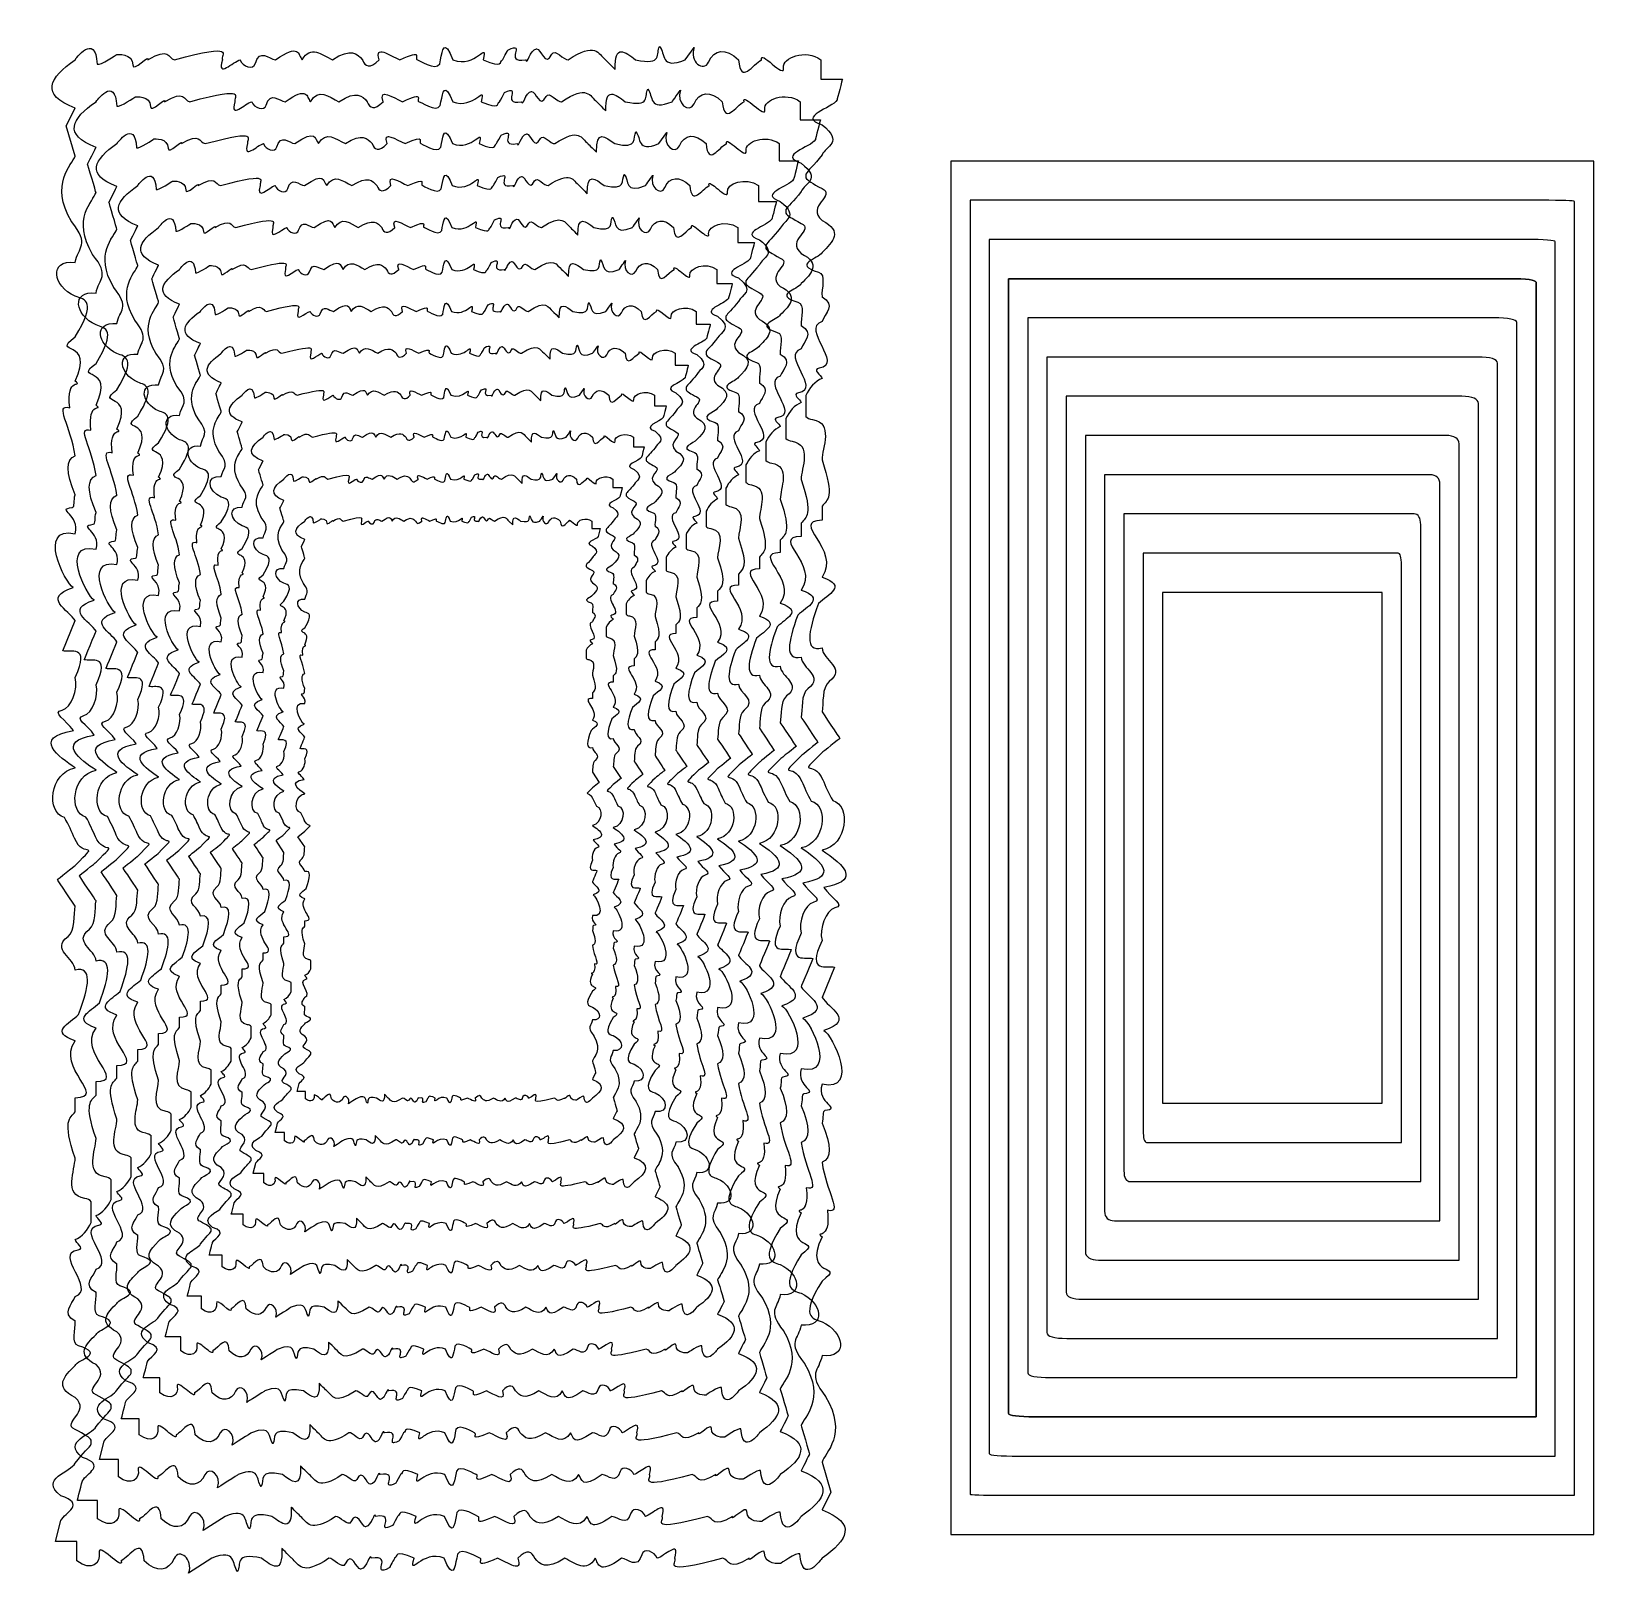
# Model space of a CAD drawing. Header units: centimetres. Extents: x -7.4 to 7.2, y -7.3 to 7.3.
import ezdxf

# ---------------------------------------------------------------- set-up
doc = ezdxf.new("R2010")
doc.units = ezdxf.units.CM
doc.header["$MEASUREMENT"] = 0
doc.layers.add('Layer 1', color=7, linetype='Continuous')

msp = doc.modelspace()

# ---------------------------------------------------------------- linework, layer by layer
at = {"layer": 'Layer 1', "color": 28}
for points, knots in [([(0.21489, -0.5994), (0.20801, -0.52398), (0.07991, -0.43628), (-0.00906, -0.37582), (-0.00906, -0.37582), (-0.00905, -0.37582), (-0.00905, -0.37582), (-0.00905, -0.37582), (-0.00905, -0.37582), (0.22955, -0.33121), (0.26462, 0.04612), (0.09076, 0.08877), (0.09076, 0.08877), (0.09076, 0.08878), (0.09075, 0.08878), (0.09075, 0.08878), (0.09075, 0.08878), (0.05303, 0.15245), (0.02134, 0.22864), (-0.00288, 0.28332), (-0.00288, 0.28332), (-0.00288, 0.28332), (-0.00288, 0.28332), (-0.00289, 0.28333), (-0.00289, 0.28333), (-0.09347, 0.4877), (-0.24791, 0.29196), (-0.00906, 0.53667), (-0.00906, 0.53667), (-0.00906, 0.53667), (-0.00906, 0.53667), (-0.00905, 0.53668), (-0.00905, 0.53668), (-0.00778, 0.53771), (0.15718, 0.66952), (0.15718, 0.66952), (0.15718, 0.66952), (0.15718, 0.66952), (0.15718, 0.66952), (0.15718, 0.66952), (0.15718, 0.66952), (0.15652, 0.6705), (-0.00905, 0.91851), (-0.00905, 0.91851), (-0.00905, 0.91851), (-0.00905, 0.91851), (-0.00905, 0.91852), (-0.00905, 0.91852), (-0.00905, 0.91852), (0.00534, 0.99378), (-0.01292, 1.14565), (0.05737, 1.20053), (0.05737, 1.20053), (0.05737, 1.20053), (0.05738, 1.20053), (0.05738, 1.20054), (0.05738, 1.20054), (0.22146, 1.32867), (-0.004, 1.39762), (-0.00905, 1.51558), (-0.00905, 1.51558), (-0.00905, 1.51558), (-0.00906, 1.51558), (-0.00906, 1.51558), (-0.00906, 1.51558), (-0.17245, 1.47613), (-0.14283, 1.66173), (-0.04209, 1.93044), (-0.04209, 1.93044), (-0.04209, 1.93044), (-0.04208, 1.93045), (-0.04208, 1.93045), (-0.04208, 1.93045), (0.04769, 2.01341), (0.23465, 2.09647), (-0.00906, 2.17943), (-0.00906, 2.17943), (-0.00906, 2.17943), (-0.00906, 2.17943), (-0.00906, 2.17943), (-0.00906, 2.17943), (0.17511, 2.43293), (-0.32009, 2.70625), (-0.00906, 2.71044), (-0.00906, 2.71044), (-0.00906, 2.71044), (-0.00906, 2.71044), (-0.00906, 2.71044), (-0.00906, 2.71044), (-0.00906, 2.71044), (-0.00906, 2.84292), (-0.00906, 2.84292), (-0.00906, 2.84292), (-0.00906, 2.84292), (-0.00906, 2.84292), (-0.00906, 2.84292), (-0.00906, 2.84292), (0.03969, 2.9014), (0.11229, 2.91831), (-0.00906, 3.27448), (-0.00906, 3.27448), (-0.00906, 3.27448), (-0.00906, 3.27448), (-0.00906, 3.27448), (-0.00906, 3.27448), (-0.00906, 3.3856), (0.10364, 3.62309), (-0.09907, 3.65305), (-0.09907, 3.65305), (-0.09907, 3.65305), (-0.09907, 3.65305), (-0.09907, 3.65305), (-0.09907, 3.65305), (-0.12591, 3.65701), (-0.14584, 3.66723), (-0.16005, 3.68245), (-0.16005, 3.68245), (-0.16005, 3.68245), (-0.16005, 3.68245), (-0.16005, 3.68245), (-0.16005, 3.68245), (-0.16005, 3.68245), (-0.16005, 3.87772), (-0.16005, 3.87772), (-0.16005, 3.87772), (-0.16005, 3.87772), (-0.16005, 3.87772), (-0.16005, 3.87772), (-0.16005, 3.87772), (-0.12861, 3.94674), (-0.07327, 4.01146), (-0.00906, 4.03779), (-0.00906, 4.03779), (-0.00906, 4.03779), (-0.00906, 4.03779), (-0.00906, 4.03779), (-0.00906, 4.03779), (-0.01488, 4.0678), (-0.10594, 4.12056), (-0.03628, 4.13216), (-0.03628, 4.13216), (-0.03628, 4.13216), (-0.03628, 4.13216), (-0.03628, 4.13216), (-0.03628, 4.13216), (0.19673, 4.17095), (-0.21336, 4.50689), (-0.00906, 4.5688), (-0.00906, 4.5688), (-0.00906, 4.5688), (-0.00906, 4.5688), (-0.00906, 4.5688), (-0.00906, 4.5688), (0.01611, 4.64623), (0.12685, 4.72366), (-0.00906, 4.80109), (-0.00906, 4.80109), (-0.00906, 4.80109), (-0.00906, 4.80109), (-0.00906, 4.80109), (-0.00906, 4.80109), (-0.01627, 4.87775), (0.03239, 5.00814), (-0.041, 5.03084), (-0.041, 5.03084), (-0.041, 5.03084), (-0.041, 5.03084), (-0.041, 5.03084), (-0.041, 5.03084), (-0.2938, 5.10904), (-0.03923, 5.15434), (-0.00906, 5.21595), (-0.00906, 5.21595), (-0.00906, 5.21595), (-0.00906, 5.21595), (-0.00906, 5.21595), (-0.00906, 5.21595), (0.09302, 5.3155), (0.19151, 5.41475), (-0.00906, 5.5143), (-0.00906, 5.5143), (-0.00906, 5.5143), (-0.00906, 5.5143), (-0.00906, 5.5143), (-0.00906, 5.5143), (-0.16442, 5.64905), (0.12668, 5.75118), (-0.00906, 5.81302), (-0.00906, 5.81302), (-0.00906, 5.81302), (-0.00906, 5.81302), (-0.00906, 5.81302), (-0.00906, 5.81302), (-0.09982, 5.86193), (-0.14584, 5.88863), (-0.16005, 5.9132), (-0.16005, 5.9132), (-0.16005, 5.9132), (-0.16005, 5.9132), (-0.16005, 5.9132), (-0.16005, 5.9132), (-0.16005, 5.9132), (-0.16005, 5.94877), (-0.16005, 5.94877), (-0.16005, 5.94877), (-0.16005, 5.94877), (-0.16005, 5.94877), (-0.16005, 5.94877), (-0.16005, 5.94877), (-0.1432, 5.98304), (-0.08494, 6.02943), (-0.00906, 6.12844), (-0.00906, 6.12844), (-0.00906, 6.12844), (-0.00906, 6.12844), (-0.00906, 6.12844), (-0.00906, 6.12844), (0.02686, 6.21049), (0.19592, 6.24811), (-0.00906, 6.41046), (-0.00906, 6.41046), (-0.00906, 6.41046), (-0.00907, 6.41046), (-0.00907, 6.41046), (-0.00907, 6.41046), (-0.24689, 6.48789), (0.08768, 6.56532), (0.13173, 6.64275), (0.13173, 6.64275), (0.13173, 6.64275), (0.13173, 6.64275), (0.13173, 6.64276), (0.13173, 6.64276), (0.1321, 6.64427), (0.18182, 6.83802), (0.18182, 6.83802), (0.18182, 6.83802), (0.18182, 6.83802), (0.18181, 6.83802), (0.18181, 6.83802), (0.18181, 6.83802), (0.18025, 6.83802), (-0.01926, 6.83802), (-0.01926, 6.83802), (-0.01926, 6.83802), (-0.01926, 6.83802), (-0.01926, 6.83803), (-0.01926, 6.83803), (-0.01926, 6.83803), (-0.01926, 6.83943), (-0.01926, 7.01841), (-0.01926, 7.01841), (-0.01926, 7.01841), (-0.01926, 7.01841), (-0.01926, 7.01842), (-0.01927, 7.01842), (-0.01927, 7.01842), (-0.16186, 7.12414), (-0.38342, 7.03653), (-0.36912, 6.94546), (-0.36912, 6.94546), (-0.36912, 6.94545), (-0.36912, 6.94545), (-0.36912, 6.94545), (-0.36912, 6.94545), (-0.35051, 6.82688), (-0.5986, 7.12496), (-0.57492, 7.01842), (-0.57492, 7.01842), (-0.57492, 7.01842), (-0.57492, 7.01842), (-0.57493, 7.01842), (-0.57493, 7.01842), (-0.6551, 6.97984), (-0.77031, 6.77724), (-0.79052, 7.01842), (-0.79052, 7.01842), (-0.79052, 7.01842), (-0.79052, 7.01843), (-0.79052, 7.01843), (-0.79052, 7.01843), (-0.91091, 7.13514), (-1.01872, 7.11579), (-1.07072, 6.99701), (-1.07072, 6.99701), (-1.07072, 6.99701), (-1.07072, 6.99701), (-1.07072, 6.99701), (-1.07072, 6.99701), (-1.11494, 6.896), (-1.25487, 7.00317), (-1.20538, 7.13457), (-1.20538, 7.13457), (-1.20538, 7.13457), (-1.20538, 7.13457), (-1.20538, 7.13457), (-1.20538, 7.13457), (-1.20538, 7.13457), (-1.28813, 7.01842), (-1.28813, 7.01842), (-1.28813, 7.01842), (-1.28813, 7.01842), (-1.28813, 7.01842), (-1.28813, 7.01842), (-1.28813, 7.01842), (-1.5241, 6.92144), (-1.47223, 7.08041), (-1.52877, 7.14292), (-1.52877, 7.14292), (-1.52877, 7.14292), (-1.52877, 7.14292), (-1.52878, 7.14291), (-1.52878, 7.14291), (-1.56566, 7.08082), (-1.49309, 6.95901), (-1.75272, 7.01842), (-1.75272, 7.01842), (-1.75272, 7.01842), (-1.75273, 7.01843), (-1.75273, 7.01843), (-1.75273, 7.01843), (-1.85105, 7.09216), (-1.95293, 7.17607), (-1.94364, 6.92696), (-1.94364, 6.92696), (-1.94364, 6.92696), (-1.94364, 6.92696), (-1.94365, 6.92697), (-1.94365, 6.92697), (-1.94436, 6.92767), (-2.03475, 7.01843), (-2.03475, 7.01843), (-2.03475, 7.01843), (-2.03475, 7.01843), (-2.03476, 7.01844), (-2.03476, 7.01844), (-2.03476, 7.01844), (-2.1044, 7.07528), (-2.12513, 7.19189), (-2.38319, 7.01843), (-2.38319, 7.01843), (-2.38319, 7.01843), (-2.3832, 7.01843), (-2.3832, 7.01843), (-2.3832, 7.01843), (-2.42406, 7.01257), (-2.50904, 7.12762), (-2.53564, 7.07106), (-2.53564, 7.07106), (-2.53564, 7.07106), (-2.53564, 7.07105), (-2.53565, 7.07105), (-2.53565, 7.07105), (-2.59679, 6.94103), (-2.64094, 7.12566), (-2.67938, 7.12079), (-2.67938, 7.12079), (-2.67938, 7.12079), (-2.67939, 7.12079), (-2.67938, 7.12079), (-2.67938, 7.12079), (-2.74657, 7.11226), (-2.75987, 6.96348), (-2.78172, 7.01844), (-2.78172, 7.01844), (-2.78172, 7.01844), (-2.78173, 7.01844), (-2.78173, 7.01844), (-2.78173, 7.01844), (-2.99833, 6.98088), (-2.76278, 7.19727), (-2.94759, 7.10954), (-2.94759, 7.10954), (-2.94759, 7.10954), (-2.94759, 7.10954), (-2.94759, 7.10954), (-2.94759, 7.10954), (-2.94796, 7.10884), (-2.99731, 7.01844), (-2.99731, 7.01844), (-2.99731, 7.01844), (-2.99732, 7.01844), (-2.99732, 7.01844), (-2.99731, 7.01843), (-2.99731, 7.01843), (-3.031, 7.00147), (-2.98432, 6.93424), (-3.17986, 7.01844), (-3.17986, 7.01844), (-3.17986, 7.01845), (-3.17986, 7.01845), (-3.17986, 7.01845), (-3.17986, 7.01845), (-3.12849, 7.21087), (-3.24829, 6.93304), (-3.46188, 7.01844), (-3.46188, 7.01844), (-3.46188, 7.01845), (-3.46188, 7.01845), (-3.46189, 7.01845), (-3.46189, 7.01845), (-3.54551, 7.22799), (-3.55849, 7.1079), (-3.57803, 7.01844), (-3.57803, 7.01844), (-3.57803, 7.01844), (-3.57803, 7.01843), (-3.57803, 7.01843), (-3.57803, 7.01843), (-3.5793, 6.8914), (-3.74002, 6.99407), (-3.79363, 7.01844), (-3.79363, 7.01844), (-3.79363, 7.01844), (-3.79363, 7.01844), (-3.79363, 7.01844), (-3.79363, 7.01844), (-3.83489, 7.02687), (-3.72209, 7.1277), (-3.95951, 7.01844), (-3.95951, 7.01844), (-3.95951, 7.01844), (-3.95951, 7.01844), (-3.95951, 7.01844), (-3.95951, 7.01844), (-4.0549, 7.05931), (-4.19991, 7.16384), (-4.15043, 7.01844), (-4.15043, 7.01844), (-4.15043, 7.01844), (-4.15043, 7.01844), (-4.15043, 7.01844), (-4.15043, 7.01844), (-4.2415, 6.92855), (-4.28286, 6.9544), (-4.30795, 7.01844), (-4.30795, 7.01844), (-4.30795, 7.01844), (-4.30795, 7.01844), (-4.30795, 7.01844), (-4.30795, 7.01844), (-4.35937, 7.07524), (-4.40914, 7.13418), (-4.58997, 7.01844), (-4.58997, 7.01844), (-4.58997, 7.01844), (-4.58997, 7.01844), (-4.58997, 7.01844), (-4.58997, 7.01844), (-4.68951, 7.06804), (-4.79388, 7.1584), (-4.87235, 7.01844), (-4.87235, 7.01844), (-4.87235, 7.01844), (-4.87235, 7.01844), (-4.87235, 7.01844), (-4.87235, 7.01844), (-4.91085, 7.06784), (-4.89482, 7.17755), (-5.12098, 7.01844), (-5.12098, 7.01844), (-5.12098, 7.01844), (-5.12098, 7.01844), (-5.12098, 7.01844), (-5.12098, 7.01844), (-5.18501, 7.02507), (-5.26881, 7.12609), (-5.30972, 6.98541), (-5.30972, 6.98541), (-5.30972, 6.98541), (-5.30972, 6.98541), (-5.30972, 6.98541), (-5.30972, 6.98541), (-5.32939, 6.91778), (-5.43214, 6.9571), (-5.45309, 7.01844), (-5.45309, 7.01844), (-5.45309, 7.01844), (-5.45309, 7.01844), (-5.45309, 7.01844), (-5.45309, 7.01844), (-5.51683, 7.00439), (-5.67291, 6.83634), (-5.61896, 7.01844), (-5.61896, 7.01844), (-5.61896, 7.01844), (-5.61896, 7.01844), (-5.61896, 7.01844), (-5.61896, 7.01844), (-5.64417, 7.06277), (-5.46336, 7.18064), (-6.06685, 7.01844), (-6.06685, 7.01844), (-6.06685, 7.01844), (-6.06685, 7.01844), (-6.06685, 7.01844), (-6.06685, 7.01844), (-6.13348, 7.03478), (-6.11038, 7.14094), (-6.31584, 7.01844), (-6.31584, 7.01844), (-6.31584, 7.01844), (-6.31584, 7.01844), (-6.31584, 7.01844), (-6.31584, 7.01844), (-6.29086, 7.08039), (-6.45854, 6.89497), (-6.45703, 6.97053), (-6.45703, 6.97053), (-6.45703, 6.97053), (-6.45703, 6.97053), (-6.45703, 6.97053), (-6.45703, 6.97053), (-6.45483, 7.08078), (-6.60621, 7.06816), (-6.60621, 7.06816), (-6.60621, 7.06816), (-6.60621, 7.06816), (-6.60621, 7.06816), (-6.60621, 7.06816), (-6.60621, 7.06816), (-6.60621, 7.06816), (-6.75916, 6.96208), (-6.78914, 6.97597), (-6.78914, 6.97597), (-6.78914, 6.97597), (-6.78914, 6.97597), (-6.78914, 6.97597), (-6.78914, 6.97597), (-6.80896, 7.28544), (-6.99603, 7.01844), (-6.99603, 7.01844), (-6.99603, 7.01844), (-6.99603, 7.01844), (-6.99603, 7.01844), (-6.99603, 7.01844), (-6.99603, 7.01844), (-7.23998, 6.84897), (-7.32461, 6.69162), (-6.99603, 6.56619), (-6.99603, 6.56619), (-6.99603, 6.56619), (-6.99603, 6.56619), (-6.99603, 6.56619), (-6.99603, 6.56619), (-6.99603, 6.56619), (-7.07915, 6.40032), (-7.07915, 6.40032), (-7.07915, 6.40032), (-7.07915, 6.40032), (-7.07915, 6.40032), (-7.07915, 6.40032), (-7.07915, 6.40032), (-7.07915, 6.40032), (-6.99603, 6.1183), (-6.99603, 6.1183), (-6.99603, 6.1183), (-6.99603, 6.1183), (-6.99603, 6.1183), (-6.99603, 6.1183), (-6.99603, 6.1183), (-7.02249, 6.03599), (-7.2409, 5.85952), (-7.02942, 5.50454), (-7.02942, 5.50454), (-7.02942, 5.50454), (-7.02942, 5.50454), (-7.02942, 5.50454), (-7.02942, 5.50454), (-6.85269, 5.28249), (-6.96881, 5.27108), (-6.99603, 5.12271), (-6.99603, 5.12271), (-6.99603, 5.12271), (-6.99603, 5.12271), (-6.99603, 5.12271), (-6.99603, 5.12271), (-7.24751, 5.14935), (-7.20472, 4.89959), (-6.99603, 4.80766), (-6.99603, 4.80766), (-6.99603, 4.80766), (-6.99603, 4.80766), (-6.99603, 4.80766), (-6.99603, 4.80766), (-6.90175, 4.77473), (-6.78983, 4.75924), (-6.99603, 4.42583), (-6.99603, 4.42583), (-6.99603, 4.42583), (-6.99603, 4.42583), (-6.99603, 4.42583), (-6.99603, 4.42583), (-7.23428, 4.2477), (-6.80559, 4.41639), (-6.99603, 4.01097), (-6.99603, 4.01097), (-6.99603, 4.01097), (-6.99603, 4.01097), (-6.99603, 4.01097), (-6.99603, 4.01097), (-6.91781, 3.94935), (-7.0837, 4.06565), (-7.04575, 3.76234), (-7.04575, 3.76234), (-7.04575, 3.76234), (-7.04575, 3.76234), (-7.04575, 3.76234), (-7.04575, 3.76234), (-7.19627, 3.80562), (-7.03444, 3.58731), (-6.99603, 3.31408), (-6.99603, 3.31408), (-6.99603, 3.31408), (-6.99603, 3.31408), (-6.99603, 3.31408), (-6.99603, 3.31408), (-7.08452, 3.2809), (-7.08452, 3.15948), (-6.99603, 2.94931), (-6.99603, 2.94931), (-6.99603, 2.94931), (-6.99603, 2.94931), (-6.99603, 2.94931), (-6.99603, 2.94931), (-7.01274, 2.89667), (-6.99526, 2.83404), (-7.02325, 2.83062), (-7.02325, 2.83062), (-7.02325, 2.83062), (-7.02325, 2.83062), (-7.02325, 2.83062), (-7.02325, 2.83062), (-7.1827, 2.81113), (-6.94339, 2.76488), (-6.99603, 2.58417), (-6.99603, 2.58417), (-6.99603, 2.58417), (-6.99603, 2.58417), (-6.99603, 2.58417), (-6.99603, 2.58417), (-7.35814, 2.66142), (-7.09101, 2.12099), (-7.01345, 2.08075), (-7.01345, 2.08075), (-7.01345, 2.08075), (-7.01345, 2.08075), (-7.01345, 2.08075), (-7.01345, 2.08075), (-7.31315, 1.98516), (-7.0526, 1.86827), (-6.99603, 1.77114), (-6.99603, 1.77114), (-6.99603, 1.77114), (-6.99603, 1.77114), (-6.99603, 1.77114), (-6.99603, 1.77114), (-6.99603, 1.77114), (-7.11218, 1.48912), (-7.11218, 1.48912), (-7.11218, 1.48912), (-7.11218, 1.48912), (-7.11218, 1.48912), (-7.11218, 1.48912), (-7.11218, 1.48912), (-7.0523, 1.46786), (-6.84363, 1.55858), (-6.99603, 1.24013), (-6.99603, 1.24013), (-6.99603, 1.24012), (-6.99603, 1.24012), (-6.99603, 1.24012), (-6.99603, 1.24012), (-6.96714, 1.12898), (-7.03167, 0.95605), (-7.11653, 0.93488), (-7.11653, 0.93488), (-7.11654, 0.93488), (-7.11654, 0.93488), (-7.11654, 0.93488), (-7.11654, 0.93488), (-7.21914, 0.90928), (-7.08142, 0.84595), (-7.01272, 0.74252), (-7.01272, 0.74252), (-7.01273, 0.74252), (-7.01273, 0.74252), (-7.01273, 0.74252), (-7.01273, 0.74252), (-7.40653, 0.67512), (-7.14586, 0.49591), (-6.99602, 0.39408), (-6.99602, 0.39408), (-6.99603, 0.39408), (-6.99603, 0.39408), (-6.99603, 0.39408), (-6.99603, 0.39408), (-7.23463, 0.34947), (-7.2697, -0.02786), (-7.09583, -0.07051), (-7.09583, -0.07051), (-7.09583, -0.07051), (-7.09583, -0.07052), (-7.09583, -0.07052), (-7.09583, -0.07052), (-7.05811, -0.13419), (-7.02642, -0.21039), (-7.00219, -0.26506), (-7.00219, -0.26506), (-7.00219, -0.26506), (-7.00219, -0.26507), (-7.00218, -0.26507), (-7.00218, -0.26507), (-6.91161, -0.46944), (-6.75716, -0.27407), (-6.99602, -0.51877), (-6.99602, -0.51877), (-6.99602, -0.51877), (-6.99602, -0.51877), (-6.99603, -0.51878), (-6.99603, -0.51878), (-6.9973, -0.51981), (-7.16189, -0.65125), (-7.16189, -0.65125), (-7.16189, -0.65125), (-7.16189, -0.65125), (-7.16189, -0.65125), (-7.16189, -0.65125), (-7.16189, -0.65125), (-7.16125, -0.65223), (-6.99602, -0.90024), (-6.99602, -0.90024), (-6.99602, -0.90024), (-6.99602, -0.90024), (-6.99602, -0.90025), (-6.99602, -0.90025), (-6.99602, -0.90025), (-7.0104, -0.97551), (-6.99179, -1.12738), (-7.06208, -1.18226), (-7.06208, -1.18226), (-7.06208, -1.18226), (-7.06209, -1.18226), (-7.06209, -1.18226), (-7.06209, -1.18226), (-7.22617, -1.31039), (-7.00107, -1.37971), (-6.99602, -1.49766), (-6.99602, -1.49766), (-6.99602, -1.49766), (-6.99602, -1.49766), (-6.99601, -1.49766), (-6.99601, -1.49766), (-6.83262, -1.45821), (-6.86224, -1.64381), (-6.96298, -1.91252), (-6.96298, -1.91252), (-6.96298, -1.91252), (-6.96299, -1.91253), (-6.96299, -1.91253), (-6.96299, -1.91253), (-7.05276, -1.99549), (-7.23973, -2.07819), (-6.99601, -2.16115), (-6.99601, -2.16115), (-6.99601, -2.16115), (-6.99601, -2.16116), (-6.99602, -2.16116), (-6.99602, -2.16116), (-7.18018, -2.41465), (-6.68499, -2.68797), (-6.99601, -2.69216), (-6.99601, -2.69216), (-6.99601, -2.69216), (-6.99601, -2.69216), (-6.99601, -2.69217), (-6.99601, -2.69217), (-6.99601, -2.6932), (-6.99601, -2.82501), (-6.99601, -2.82501), (-6.99601, -2.82501), (-6.99601, -2.82501), (-6.99602, -2.82501), (-6.99602, -2.82502), (-6.99602, -2.82502), (-7.04477, -2.8835), (-7.11736, -2.90042), (-6.99601, -3.25657), (-6.99601, -3.25657), (-6.99601, -3.25657), (-6.99601, -3.25658), (-6.99601, -3.25658), (-6.99601, -3.25658), (-6.99602, -3.3677), (-7.1087, -3.60482), (-6.906, -3.63477), (-6.906, -3.63477), (-6.906, -3.63477), (-6.90599, -3.63477), (-6.90599, -3.63477), (-6.90599, -3.63477), (-6.87915, -3.63873), (-6.85922, -3.64931), (-6.84502, -3.66453), (-6.84502, -3.66453), (-6.84502, -3.66453), (-6.84502, -3.66453), (-6.84502, -3.66454), (-6.84502, -3.66454), (-6.84502, -3.66605), (-6.84502, -3.8598), (-6.84502, -3.8598), (-6.84502, -3.8598), (-6.84502, -3.8598), (-6.84502, -3.8598), (-6.84502, -3.85981), (-6.84502, -3.85981), (-6.87646, -3.92883), (-6.9318, -3.99319), (-6.99601, -4.01951), (-6.99601, -4.01951), (-6.99601, -4.01951), (-6.99601, -4.01952), (-6.99601, -4.01952), (-6.99601, -4.01952), (-6.99017, -4.04954), (-6.89914, -4.10228), (-6.96879, -4.11388), (-6.96879, -4.11388), (-6.96879, -4.11388), (-6.96879, -4.11388), (-6.96879, -4.11388), (-6.96879, -4.11388), (-7.2018, -4.15267), (-6.79171, -4.48861), (-6.99601, -4.55052), (-6.99601, -4.55052), (-6.99601, -4.55052), (-6.99601, -4.55052), (-6.99601, -4.55052), (-6.99601, -4.55052), (-7.02118, -4.62795), (-7.13192, -4.70538), (-6.99601, -4.78281), (-6.99601, -4.78281), (-6.99601, -4.78281), (-6.99601, -4.78281), (-6.99601, -4.78282), (-6.99601, -4.78282), (-6.9888, -4.85948), (-7.03745, -4.99023), (-6.96407, -5.01293), (-6.96407, -5.01293), (-6.96407, -5.01293), (-6.96406, -5.01293), (-6.96407, -5.01293), (-6.96407, -5.01293), (-6.71128, -5.09113), (-6.96584, -5.13606), (-6.99602, -5.19767), (-6.99602, -5.19767), (-6.99602, -5.19767), (-6.99603, -5.19767), (-6.99603, -5.19767), (-6.99603, -5.19767), (-7.09811, -5.29722), (-7.19659, -5.39683), (-6.99602, -5.49638), (-6.99602, -5.49638), (-6.99602, -5.49638), (-6.99601, -5.49638), (-6.99601, -5.49639), (-6.99601, -5.49639), (-6.84067, -5.63114), (-7.13175, -5.73326), (-6.99602, -5.7951), (-6.99602, -5.7951), (-6.99602, -5.7951), (-6.99601, -5.7951), (-6.99601, -5.7951), (-6.99601, -5.7951), (-6.90534, -5.84396), (-6.85929, -5.87036), (-6.84503, -5.89491), (-6.84503, -5.89491), (-6.84503, -5.89491), (-6.84503, -5.89491), (-6.84503, -5.89492), (-6.84503, -5.89492), (-6.84503, -5.89548), (-6.84503, -5.93121), (-6.84503, -5.93121), (-6.84503, -5.93121), (-6.84503, -5.93121), (-6.84503, -5.93121), (-6.84503, -5.93122), (-6.84503, -5.93122), (-6.86214, -5.96545), (-6.92044, -6.01154), (-6.99602, -6.11015), (-6.99602, -6.11015), (-6.99602, -6.11015), (-6.99602, -6.11016), (-6.99603, -6.11016), (-6.99603, -6.11016), (-7.03197, -6.1922), (-7.33592, -6.25366), (-7.13095, -6.416), (-7.13095, -6.416), (-7.13095, -6.416), (-7.13094, -6.416), (-7.13094, -6.416), (-7.13094, -6.416), (-6.89312, -6.49343), (-7.0869, -6.57086), (-7.13095, -6.64829), (-7.13095, -6.64829), (-7.13095, -6.64829), (-7.13095, -6.64829), (-7.13095, -6.64829), (-7.13095, -6.64829), (-7.13095, -6.64829), (-7.18068, -6.8432), (-7.18068, -6.8432), (-7.18068, -6.8432), (-7.18068, -6.8432), (-7.18068, -6.8432), (-7.18068, -6.8432), (-7.18068, -6.8432), (-7.18068, -6.8432), (-6.97996, -6.8432), (-6.97996, -6.8432), (-6.97996, -6.8432), (-6.97996, -6.8432), (-6.97996, -6.8432), (-6.97996, -6.8432), (-6.97996, -6.8432), (-6.97996, -6.8432), (-6.97996, -7.02395), (-6.97996, -7.02395), (-6.97996, -7.02395), (-6.97996, -7.02395), (-6.97996, -7.02395), (-6.97996, -7.02395), (-6.97996, -7.02395), (-6.83737, -7.12967), (-6.7566, -7.04207), (-6.7709, -6.95099), (-6.7709, -6.95099), (-6.7709, -6.95099), (-6.7709, -6.95099), (-6.7709, -6.95099), (-6.7709, -6.95099), (-6.78952, -6.83239), (-6.54141, -7.1305), (-6.5651, -7.02395), (-6.5651, -7.02395), (-6.5651, -7.02395), (-6.5651, -7.02395), (-6.5651, -7.02395), (-6.5651, -7.02395), (-6.48493, -6.98537), (-6.36972, -6.78275), (-6.3495, -7.02395), (-6.3495, -7.02395), (-6.3495, -7.02395), (-6.3495, -7.02395), (-6.3495, -7.02395), (-6.3495, -7.02395), (-6.2291, -7.14066), (-6.12129, -7.12132), (-6.0693, -7.00253), (-6.0693, -7.00253), (-6.0693, -7.00253), (-6.0693, -7.00253), (-6.0693, -7.00253), (-6.0693, -7.00253), (-6.02508, -6.90152), (-5.88515, -7.00869), (-5.93464, -7.14009), (-5.93464, -7.14009), (-5.93464, -7.14009), (-5.93464, -7.14009), (-5.93464, -7.14009), (-5.93464, -7.14009), (-5.93464, -7.14009), (-5.71696, -7.00048), (-5.71696, -7.00048), (-5.71696, -7.00048), (-5.71696, -7.00048), (-5.71696, -7.00048), (-5.71696, -7.00048), (-5.71696, -7.00048), (-5.48099, -6.9035), (-5.53286, -7.06247), (-5.47632, -7.12498), (-5.47632, -7.12498), (-5.47632, -7.12498), (-5.47632, -7.12498), (-5.47632, -7.12498), (-5.47632, -7.12498), (-5.43943, -7.06289), (-5.51201, -6.94107), (-5.25237, -7.00048), (-5.25237, -7.00048), (-5.25237, -7.00048), (-5.25237, -7.00048), (-5.25236, -7.00049), (-5.25236, -7.00049), (-5.15404, -7.07422), (-5.05216, -7.15813), (-5.06145, -6.90902), (-5.06145, -6.90902), (-5.06145, -6.90902), (-5.06145, -6.90902), (-5.06144, -6.90902), (-5.06144, -6.90902), (-5.06075, -6.90973), (-4.97034, -7.00048), (-4.97034, -7.00048), (-4.97034, -7.00048), (-4.97034, -7.00048), (-4.97033, -7.00048), (-4.97033, -7.00049), (-4.97033, -7.00049), (-4.90069, -7.05733), (-4.87996, -7.17394), (-4.62189, -7.00048), (-4.62189, -7.00048), (-4.62189, -7.00048), (-4.62189, -7.00048), (-4.62188, -7.00048), (-4.62188, -7.00048), (-4.58102, -6.99462), (-4.49604, -7.10967), (-4.46944, -7.05311), (-4.46944, -7.05311), (-4.46944, -7.05311), (-4.46944, -7.05311), (-4.46944, -7.0531), (-4.46944, -7.0531), (-4.4083, -6.92307), (-4.36415, -7.1077), (-4.32571, -7.10283), (-4.32571, -7.10283), (-4.3257, -7.10283), (-4.3257, -7.10283), (-4.32571, -7.10283), (-4.32571, -7.10283), (-4.25852, -7.0943), (-4.24522, -6.94552), (-4.22337, -7.00048), (-4.22337, -7.00048), (-4.22336, -7.00048), (-4.22336, -7.00048), (-4.22336, -7.00048), (-4.22336, -7.00048), (-4.00676, -6.96292), (-4.24232, -7.17931), (-4.0575, -7.09158), (-4.0575, -7.09158), (-4.0575, -7.09158), (-4.0575, -7.09158), (-4.0575, -7.09158), (-4.0575, -7.09158), (-4.05713, -7.09087), (-4.00741, -7.00048), (-4.00741, -7.00048), (-4.00741, -7.00048), (-4.00741, -7.00048), (-4.00741, -7.00048), (-4.00741, -7.00048), (-4.00741, -7.00048), (-3.97371, -6.98352), (-4.02077, -6.91628), (-3.82521, -7.00048), (-3.82521, -7.00048), (-3.82521, -7.00048), (-3.82521, -7.00049), (-3.82521, -7.00049), (-3.82521, -7.00049), (-3.87658, -7.19291), (-3.75641, -6.91508), (-3.54282, -7.00048), (-3.54282, -7.00048), (-3.54282, -7.00048), (-3.54282, -7.00048), (-3.54282, -7.00048), (-3.54282, -7.00048), (-3.4592, -7.21004), (-3.44622, -7.08994), (-3.42667, -7.00048), (-3.42667, -7.00048), (-3.42667, -7.00048), (-3.42667, -7.00048), (-3.42667, -7.00048), (-3.42667, -7.00048), (-3.42543, -6.87344), (-3.26505, -6.9761), (-3.21144, -7.00048), (-3.21144, -7.00048), (-3.21144, -7.00048), (-3.21144, -7.00048), (-3.21144, -7.00048), (-3.21144, -7.00048), (-3.17018, -7.00891), (-3.28298, -7.10974), (-3.04557, -7.00048), (-3.04557, -7.00048), (-3.04557, -7.00048), (-3.04557, -7.00048), (-3.04557, -7.00048), (-3.04557, -7.00048), (-2.95018, -7.04134), (-2.80517, -7.14588), (-2.85465, -7.00048), (-2.85465, -7.00048), (-2.85465, -7.00048), (-2.85465, -7.00048), (-2.85465, -7.00048), (-2.85465, -7.00048), (-2.76358, -6.91059), (-2.72222, -6.93644), (-2.69713, -7.00048), (-2.69713, -7.00048), (-2.69713, -7.00048), (-2.69713, -7.00048), (-2.69713, -7.00048), (-2.69713, -7.00048), (-2.64571, -7.05728), (-2.59558, -7.11622), (-2.41475, -7.00048), (-2.41475, -7.00048), (-2.41475, -7.00048), (-2.41475, -7.00048), (-2.41475, -7.00048), (-2.41475, -7.00048), (-2.31521, -7.05008), (-2.2112, -7.14044), (-2.13273, -7.00048), (-2.13273, -7.00048), (-2.13273, -7.00048), (-2.13273, -7.00048), (-2.13273, -7.00048), (-2.13273, -7.00048), (-2.09423, -7.04988), (-2.11026, -7.15959), (-1.8841, -7.00048), (-1.8841, -7.00048), (-1.8841, -7.00048), (-1.8841, -7.00048), (-1.8841, -7.00048), (-1.8841, -7.00048), (-1.82007, -7.00711), (-1.73627, -7.10813), (-1.69536, -6.96745), (-1.69536, -6.96745), (-1.69536, -6.96745), (-1.69536, -6.96745), (-1.69536, -6.96745), (-1.69536, -6.96745), (-1.67569, -6.89982), (-1.57293, -6.93914), (-1.55199, -7.00048), (-1.55199, -7.00048), (-1.55199, -7.00048), (-1.55199, -7.00048), (-1.55199, -7.00048), (-1.55199, -7.00048), (-1.48825, -6.98643), (-1.33217, -6.81838), (-1.38612, -7.00048), (-1.38612, -7.00048), (-1.38612, -7.00048), (-1.38612, -7.00048), (-1.38612, -7.00048), (-1.38612, -7.00048), (-1.36091, -7.04481), (-1.54172, -7.16268), (-0.93823, -7.00048), (-0.93823, -7.00048), (-0.93823, -7.00048), (-0.93823, -7.00048), (-0.93823, -7.00048), (-0.93823, -7.00048), (-0.8716, -7.01681), (-0.8947, -7.12298), (-0.68924, -7.00048), (-0.68924, -7.00048), (-0.68924, -7.00048), (-0.68924, -7.00048), (-0.68924, -7.00048), (-0.68924, -7.00048), (-0.71422, -7.06242), (-0.54618, -6.87701), (-0.54769, -6.95257), (-0.54769, -6.95257), (-0.54769, -6.95257), (-0.54769, -6.95257), (-0.54769, -6.95257), (-0.54769, -6.95257), (-0.54989, -7.06282), (-0.39888, -7.05021), (-0.39888, -7.05021), (-0.39888, -7.05021), (-0.39888, -7.05021), (-0.39888, -7.05021), (-0.39888, -7.05021), (-0.39888, -7.05021), (-0.39888, -7.05021), (-0.24593, -6.94376), (-0.21595, -6.95766), (-0.21595, -6.95766), (-0.21595, -6.95766), (-0.21595, -6.95766), (-0.21595, -6.95766), (-0.21595, -6.95766), (-0.19612, -7.26713), (-0.00906, -7.00049), (-0.00906, -7.00049), (-0.00906, -7.00049), (-0.00906, -7.00049), (-0.00906, -7.00049), (-0.00906, -7.00049), (-0.00906, -7.00049), (0.23489, -6.83102), (0.31952, -6.67367), (-0.00906, -6.54824), (-0.00906, -6.54824), (-0.00906, -6.54824), (-0.00906, -6.54824), (-0.00906, -6.54824), (-0.00906, -6.54824), (-0.00906, -6.54824), (0.07406, -6.38237), (0.07406, -6.38237), (0.07406, -6.38237), (0.07406, -6.38237), (0.07406, -6.38237), (0.07406, -6.38237), (0.07406, -6.38237), (0.07406, -6.38237), (-0.00906, -6.10035), (-0.00906, -6.10035), (-0.00906, -6.10035), (-0.00906, -6.10035), (-0.00906, -6.10035), (-0.00906, -6.10035), (-0.00906, -6.10035), (0.0174, -6.01805), (0.23581, -5.8412), (0.02433, -5.48622), (0.02433, -5.48622), (0.02433, -5.48622), (0.02433, -5.48622), (0.02433, -5.48622), (0.02433, -5.48622), (-0.1524, -5.26417), (-0.03628, -5.25313), (-0.00906, -5.10475), (-0.00906, -5.10475), (-0.00906, -5.10475), (-0.00906, -5.10475), (-0.00906, -5.10475), (-0.00906, -5.10475), (0.24242, -5.13139), (0.19962, -4.88127), (-0.00906, -4.78934), (-0.00906, -4.78934), (-0.00906, -4.78934), (-0.00906, -4.78934), (-0.00906, -4.78934), (-0.00906, -4.78934), (-0.10334, -4.75641), (-0.21527, -4.74128), (-0.00906, -4.40787), (-0.00906, -4.40787), (-0.00906, -4.40787), (-0.00906, -4.40787), (-0.00906, -4.40787), (-0.00906, -4.40787), (0.22919, -4.22974), (-0.19951, -4.39842), (-0.00906, -3.99301), (-0.00906, -3.99301), (-0.00906, -3.99301), (-0.00906, -3.99301), (-0.00906, -3.99301), (-0.00906, -3.99301), (-0.08728, -3.93139), (0.07897, -4.04733), (0.04103, -3.74402), (0.04103, -3.74402), (0.04103, -3.74402), (0.04103, -3.74402), (0.04103, -3.74402), (0.04103, -3.74402), (0.19155, -3.7873), (0.02935, -3.56935), (-0.00906, -3.29613), (-0.00906, -3.29613), (-0.00906, -3.29613), (-0.00906, -3.29613), (-0.00906, -3.29613), (-0.00906, -3.29613), (0.07943, -3.26294), (0.07943, -3.14116), (-0.00906, -2.93099), (-0.00906, -2.93099), (-0.00906, -2.93099), (-0.00906, -2.93099), (-0.00906, -2.93099), (-0.00906, -2.93099), (0.00765, -2.87836), (-0.00983, -2.81609), (0.01816, -2.81267), (0.01816, -2.81267), (0.01816, -2.81267), (0.01816, -2.81267), (0.01816, -2.81267), (0.01816, -2.81267), (0.17761, -2.79318), (-0.0617, -2.74657), (-0.00906, -2.56586), (-0.00906, -2.56586), (-0.00906, -2.56586), (-0.00906, -2.56586), (-0.00906, -2.56586), (-0.00906, -2.56586), (0.35338, -2.64318), (0.08563, -2.10214), (0.00836, -2.0628), (0.00836, -2.0628), (0.00836, -2.0628), (0.00836, -2.0628), (0.00836, -2.0628), (0.00836, -2.0628), (0.30806, -1.96721), (0.04751, -1.84996), (-0.00906, -1.75283), (-0.00906, -1.75283), (-0.00906, -1.75283), (-0.00906, -1.75283), (-0.00906, -1.75283), (-0.00906, -1.75283), (-0.00906, -1.75283), (0.10709, -1.47081), (0.10709, -1.47081), (0.10709, -1.47081), (0.10709, -1.47081), (0.10709, -1.47081), (0.10709, -1.47081), (0.10709, -1.47081), (0.04721, -1.44955), (-0.16146, -1.54063), (-0.00906, -1.22218), (-0.00906, -1.22218), (-0.00906, -1.22218), (-0.00906, -1.22217), (-0.00906, -1.22217), (-0.00906, -1.22217), (-0.03795, -1.11104), (0.02658, -0.93774), (0.11144, -0.91657), (0.11144, -0.91657), (0.11144, -0.91657), (0.11145, -0.91657), (0.11145, -0.91657), (0.11145, -0.91657), (0.21405, -0.89097), (0.07633, -0.82763), (0.00764, -0.7242), (0.00764, -0.7242), (0.00764, -0.7242), (0.00765, -0.7242), (0.00765, -0.7242), (0.00765, -0.7242), (0.16763, -0.69682), (0.21961, -0.65095), (0.21489, -0.59934), (0.21489, -0.59934), (0.21489, -0.59934), (0.21489, -0.59934), (0.21489, -0.59934), (0.21489, -0.59934), (0.21489, -0.59934), (0.21489, -0.5994), (0.21489, -0.5994)], [0, 0, 0, 0, 0.00287356, 0.00287356, 0.00287356, 0.00287356, 0.00574713, 0.00574713, 0.00574713, 0.00574713, 0.00862069, 0.00862069, 0.00862069, 0.00862069, 0.01149425, 0.01149425, 0.01149425, 0.01149425, 0.01436782, 0.01436782, 0.01436782, 0.01436782, 0.01724138, 0.01724138, 0.01724138, 0.01724138, 0.02011494, 0.02011494, 0.02011494, 0.02011494, 0.02298851, 0.02298851, 0.02298851, 0.02298851, 0.02586207, 0.02586207, 0.02586207, 0.02586207, 0.02873563, 0.02873563, 0.02873563, 0.02873563, 0.0316092, 0.0316092, 0.0316092, 0.0316092, 0.03448276, 0.03448276, 0.03448276, 0.03448276, 0.03735632, 0.03735632, 0.03735632, 0.03735632, 0.04022989, 0.04022989, 0.04022989, 0.04022989, 0.04310345, 0.04310345, 0.04310345, 0.04310345, 0.04597701, 0.04597701, 0.04597701, 0.04597701, 0.04885057, 0.04885057, 0.04885057, 0.04885057, 0.05172414, 0.05172414, 0.05172414, 0.05172414, 0.0545977, 0.0545977, 0.0545977, 0.0545977, 0.05747126, 0.05747126, 0.05747126, 0.05747126, 0.06034483, 0.06034483, 0.06034483, 0.06034483, 0.06321839, 0.06321839, 0.06321839, 0.06321839, 0.06609195, 0.06609195, 0.06609195, 0.06609195, 0.06896552, 0.06896552, 0.06896552, 0.06896552, 0.07183908, 0.07183908, 0.07183908, 0.07183908, 0.07471264, 0.07471264, 0.07471264, 0.07471264, 0.07758621, 0.07758621, 0.07758621, 0.07758621, 0.08045977, 0.08045977, 0.08045977, 0.08045977, 0.08333333, 0.08333333, 0.08333333, 0.08333333, 0.0862069, 0.0862069, 0.0862069, 0.0862069, 0.08908046, 0.08908046, 0.08908046, 0.08908046, 0.09195402, 0.09195402, 0.09195402, 0.09195402, 0.09482759, 0.09482759, 0.09482759, 0.09482759, 0.09770115, 0.09770115, 0.09770115, 0.09770115, 0.10057471, 0.10057471, 0.10057471, 0.10057471, 0.10344828, 0.10344828, 0.10344828, 0.10344828, 0.10632184, 0.10632184, 0.10632184, 0.10632184, 0.1091954, 0.1091954, 0.1091954, 0.1091954, 0.11206897, 0.11206897, 0.11206897, 0.11206897, 0.11494253, 0.11494253, 0.11494253, 0.11494253, 0.11781609, 0.11781609, 0.11781609, 0.11781609, 0.12068966, 0.12068966, 0.12068966, 0.12068966, 0.12356322, 0.12356322, 0.12356322, 0.12356322, 0.12643678, 0.12643678, 0.12643678, 0.12643678, 0.12931034, 0.12931034, 0.12931034, 0.12931034, 0.13218391, 0.13218391, 0.13218391, 0.13218391, 0.13505747, 0.13505747, 0.13505747, 0.13505747, 0.13793103, 0.13793103, 0.13793103, 0.13793103, 0.1408046, 0.1408046, 0.1408046, 0.1408046, 0.14367816, 0.14367816, 0.14367816, 0.14367816, 0.14655172, 0.14655172, 0.14655172, 0.14655172, 0.14942529, 0.14942529, 0.14942529, 0.14942529, 0.15229885, 0.15229885, 0.15229885, 0.15229885, 0.15517241, 0.15517241, 0.15517241, 0.15517241, 0.15804598, 0.15804598, 0.15804598, 0.15804598, 0.16091954, 0.16091954, 0.16091954, 0.16091954, 0.1637931, 0.1637931, 0.1637931, 0.1637931, 0.16666667, 0.16666667, 0.16666667, 0.16666667, 0.16954023, 0.16954023, 0.16954023, 0.16954023, 0.17241379, 0.17241379, 0.17241379, 0.17241379, 0.17528736, 0.17528736, 0.17528736, 0.17528736, 0.17816092, 0.17816092, 0.17816092, 0.17816092, 0.18103448, 0.18103448, 0.18103448, 0.18103448, 0.18390805, 0.18390805, 0.18390805, 0.18390805, 0.18678161, 0.18678161, 0.18678161, 0.18678161, 0.18965517, 0.18965517, 0.18965517, 0.18965517, 0.19252874, 0.19252874, 0.19252874, 0.19252874, 0.1954023, 0.1954023, 0.1954023, 0.1954023, 0.19827586, 0.19827586, 0.19827586, 0.19827586, 0.20114943, 0.20114943, 0.20114943, 0.20114943, 0.20402299, 0.20402299, 0.20402299, 0.20402299, 0.20689655, 0.20689655, 0.20689655, 0.20689655, 0.20977011, 0.20977011, 0.20977011, 0.20977011, 0.21264368, 0.21264368, 0.21264368, 0.21264368, 0.21551724, 0.21551724, 0.21551724, 0.21551724, 0.2183908, 0.2183908, 0.2183908, 0.2183908, 0.22126437, 0.22126437, 0.22126437, 0.22126437, 0.22413793, 0.22413793, 0.22413793, 0.22413793, 0.22701149, 0.22701149, 0.22701149, 0.22701149, 0.22988506, 0.22988506, 0.22988506, 0.22988506, 0.23275862, 0.23275862, 0.23275862, 0.23275862, 0.23563218, 0.23563218, 0.23563218, 0.23563218, 0.23850575, 0.23850575, 0.23850575, 0.23850575, 0.24137931, 0.24137931, 0.24137931, 0.24137931, 0.24425287, 0.24425287, 0.24425287, 0.24425287, 0.24712644, 0.24712644, 0.24712644, 0.24712644, 0.25, 0.25, 0.25, 0.25, 0.25287356, 0.25287356, 0.25287356, 0.25287356, 0.25574713, 0.25574713, 0.25574713, 0.25574713, 0.25862069, 0.25862069, 0.25862069, 0.25862069, 0.26149425, 0.26149425, 0.26149425, 0.26149425, 0.26436782, 0.26436782, 0.26436782, 0.26436782, 0.26724138, 0.26724138, 0.26724138, 0.26724138, 0.27011494, 0.27011494, 0.27011494, 0.27011494, 0.27298851, 0.27298851, 0.27298851, 0.27298851, 0.27586207, 0.27586207, 0.27586207, 0.27586207, 0.27873563, 0.27873563, 0.27873563, 0.27873563, 0.2816092, 0.2816092, 0.2816092, 0.2816092, 0.28448276, 0.28448276, 0.28448276, 0.28448276, 0.28735632, 0.28735632, 0.28735632, 0.28735632, 0.29022989, 0.29022989, 0.29022989, 0.29022989, 0.29310345, 0.29310345, 0.29310345, 0.29310345, 0.29597701, 0.29597701, 0.29597701, 0.29597701, 0.29885057, 0.29885057, 0.29885057, 0.29885057, 0.30172414, 0.30172414, 0.30172414, 0.30172414, 0.3045977, 0.3045977, 0.3045977, 0.3045977, 0.30747126, 0.30747126, 0.30747126, 0.30747126, 0.31034483, 0.31034483, 0.31034483, 0.31034483, 0.31321839, 0.31321839, 0.31321839, 0.31321839, 0.31609195, 0.31609195, 0.31609195, 0.31609195, 0.31896552, 0.31896552, 0.31896552, 0.31896552, 0.32183908, 0.32183908, 0.32183908, 0.32183908, 0.32471264, 0.32471264, 0.32471264, 0.32471264, 0.32758621, 0.32758621, 0.32758621, 0.32758621, 0.33045977, 0.33045977, 0.33045977, 0.33045977, 0.33333333, 0.33333333, 0.33333333, 0.33333333, 0.3362069, 0.3362069, 0.3362069, 0.3362069, 0.33908046, 0.33908046, 0.33908046, 0.33908046, 0.34195402, 0.34195402, 0.34195402, 0.34195402, 0.34482759, 0.34482759, 0.34482759, 0.34482759, 0.34770115, 0.34770115, 0.34770115, 0.34770115, 0.35057471, 0.35057471, 0.35057471, 0.35057471, 0.35344828, 0.35344828, 0.35344828, 0.35344828, 0.35632184, 0.35632184, 0.35632184, 0.35632184, 0.3591954, 0.3591954, 0.3591954, 0.3591954, 0.36206897, 0.36206897, 0.36206897, 0.36206897, 0.36494253, 0.36494253, 0.36494253, 0.36494253, 0.36781609, 0.36781609, 0.36781609, 0.36781609, 0.37068966, 0.37068966, 0.37068966, 0.37068966, 0.37356322, 0.37356322, 0.37356322, 0.37356322, 0.37643678, 0.37643678, 0.37643678, 0.37643678, 0.37931034, 0.37931034, 0.37931034, 0.37931034, 0.38218391, 0.38218391, 0.38218391, 0.38218391, 0.38505747, 0.38505747, 0.38505747, 0.38505747, 0.38793103, 0.38793103, 0.38793103, 0.38793103, 0.3908046, 0.3908046, 0.3908046, 0.3908046, 0.39367816, 0.39367816, 0.39367816, 0.39367816, 0.39655172, 0.39655172, 0.39655172, 0.39655172, 0.39942529, 0.39942529, 0.39942529, 0.39942529, 0.40229885, 0.40229885, 0.40229885, 0.40229885, 0.40517241, 0.40517241, 0.40517241, 0.40517241, 0.40804598, 0.40804598, 0.40804598, 0.40804598, 0.41091954, 0.41091954, 0.41091954, 0.41091954, 0.4137931, 0.4137931, 0.4137931, 0.4137931, 0.41666667, 0.41666667, 0.41666667, 0.41666667, 0.41954023, 0.41954023, 0.41954023, 0.41954023, 0.42241379, 0.42241379, 0.42241379, 0.42241379, 0.42528736, 0.42528736, 0.42528736, 0.42528736, 0.42816092, 0.42816092, 0.42816092, 0.42816092, 0.43103448, 0.43103448, 0.43103448, 0.43103448, 0.43390805, 0.43390805, 0.43390805, 0.43390805, 0.43678161, 0.43678161, 0.43678161, 0.43678161, 0.43965517, 0.43965517, 0.43965517, 0.43965517, 0.44252874, 0.44252874, 0.44252874, 0.44252874, 0.4454023, 0.4454023, 0.4454023, 0.4454023, 0.44827586, 0.44827586, 0.44827586, 0.44827586, 0.45114943, 0.45114943, 0.45114943, 0.45114943, 0.45402299, 0.45402299, 0.45402299, 0.45402299, 0.45689655, 0.45689655, 0.45689655, 0.45689655, 0.45977011, 0.45977011, 0.45977011, 0.45977011, 0.46264368, 0.46264368, 0.46264368, 0.46264368, 0.46551724, 0.46551724, 0.46551724, 0.46551724, 0.4683908, 0.4683908, 0.4683908, 0.4683908, 0.47126437, 0.47126437, 0.47126437, 0.47126437, 0.47413793, 0.47413793, 0.47413793, 0.47413793, 0.47701149, 0.47701149, 0.47701149, 0.47701149, 0.47988506, 0.47988506, 0.47988506, 0.47988506, 0.48275862, 0.48275862, 0.48275862, 0.48275862, 0.48563218, 0.48563218, 0.48563218, 0.48563218, 0.48850575, 0.48850575, 0.48850575, 0.48850575, 0.49137931, 0.49137931, 0.49137931, 0.49137931, 0.49425287, 0.49425287, 0.49425287, 0.49425287, 0.49712644, 0.49712644, 0.49712644, 0.49712644, 0.5, 0.5, 0.5, 0.5, 0.50287356, 0.50287356, 0.50287356, 0.50287356, 0.50574713, 0.50574713, 0.50574713, 0.50574713, 0.50862069, 0.50862069, 0.50862069, 0.50862069, 0.51149425, 0.51149425, 0.51149425, 0.51149425, 0.51436782, 0.51436782, 0.51436782, 0.51436782, 0.51724138, 0.51724138, 0.51724138, 0.51724138, 0.52011494, 0.52011494, 0.52011494, 0.52011494, 0.52298851, 0.52298851, 0.52298851, 0.52298851, 0.52586207, 0.52586207, 0.52586207, 0.52586207, 0.52873563, 0.52873563, 0.52873563, 0.52873563, 0.5316092, 0.5316092, 0.5316092, 0.5316092, 0.53448276, 0.53448276, 0.53448276, 0.53448276, 0.53735632, 0.53735632, 0.53735632, 0.53735632, 0.54022989, 0.54022989, 0.54022989, 0.54022989, 0.54310345, 0.54310345, 0.54310345, 0.54310345, 0.54597701, 0.54597701, 0.54597701, 0.54597701, 0.54885057, 0.54885057, 0.54885057, 0.54885057, 0.55172414, 0.55172414, 0.55172414, 0.55172414, 0.5545977, 0.5545977, 0.5545977, 0.5545977, 0.55747126, 0.55747126, 0.55747126, 0.55747126, 0.56034483, 0.56034483, 0.56034483, 0.56034483, 0.56321839, 0.56321839, 0.56321839, 0.56321839, 0.56609195, 0.56609195, 0.56609195, 0.56609195, 0.56896552, 0.56896552, 0.56896552, 0.56896552, 0.57183908, 0.57183908, 0.57183908, 0.57183908, 0.57471264, 0.57471264, 0.57471264, 0.57471264, 0.57758621, 0.57758621, 0.57758621, 0.57758621, 0.58045977, 0.58045977, 0.58045977, 0.58045977, 0.58333333, 0.58333333, 0.58333333, 0.58333333, 0.5862069, 0.5862069, 0.5862069, 0.5862069, 0.58908046, 0.58908046, 0.58908046, 0.58908046, 0.59195402, 0.59195402, 0.59195402, 0.59195402, 0.59482759, 0.59482759, 0.59482759, 0.59482759, 0.59770115, 0.59770115, 0.59770115, 0.59770115, 0.60057471, 0.60057471, 0.60057471, 0.60057471, 0.60344828, 0.60344828, 0.60344828, 0.60344828, 0.60632184, 0.60632184, 0.60632184, 0.60632184, 0.6091954, 0.6091954, 0.6091954, 0.6091954, 0.61206897, 0.61206897, 0.61206897, 0.61206897, 0.61494253, 0.61494253, 0.61494253, 0.61494253, 0.61781609, 0.61781609, 0.61781609, 0.61781609, 0.62068966, 0.62068966, 0.62068966, 0.62068966, 0.62356322, 0.62356322, 0.62356322, 0.62356322, 0.62643678, 0.62643678, 0.62643678, 0.62643678, 0.62931034, 0.62931034, 0.62931034, 0.62931034, 0.63218391, 0.63218391, 0.63218391, 0.63218391, 0.63505747, 0.63505747, 0.63505747, 0.63505747, 0.63793103, 0.63793103, 0.63793103, 0.63793103, 0.6408046, 0.6408046, 0.6408046, 0.6408046, 0.64367816, 0.64367816, 0.64367816, 0.64367816, 0.64655172, 0.64655172, 0.64655172, 0.64655172, 0.64942529, 0.64942529, 0.64942529, 0.64942529, 0.65229885, 0.65229885, 0.65229885, 0.65229885, 0.65517241, 0.65517241, 0.65517241, 0.65517241, 0.65804598, 0.65804598, 0.65804598, 0.65804598, 0.66091954, 0.66091954, 0.66091954, 0.66091954, 0.6637931, 0.6637931, 0.6637931, 0.6637931, 0.66666667, 0.66666667, 0.66666667, 0.66666667, 0.66954023, 0.66954023, 0.66954023, 0.66954023, 0.67241379, 0.67241379, 0.67241379, 0.67241379, 0.67528736, 0.67528736, 0.67528736, 0.67528736, 0.67816092, 0.67816092, 0.67816092, 0.67816092, 0.68103448, 0.68103448, 0.68103448, 0.68103448, 0.68390805, 0.68390805, 0.68390805, 0.68390805, 0.68678161, 0.68678161, 0.68678161, 0.68678161, 0.68965517, 0.68965517, 0.68965517, 0.68965517, 0.69252874, 0.69252874, 0.69252874, 0.69252874, 0.6954023, 0.6954023, 0.6954023, 0.6954023, 0.69827586, 0.69827586, 0.69827586, 0.69827586, 0.70114943, 0.70114943, 0.70114943, 0.70114943, 0.70402299, 0.70402299, 0.70402299, 0.70402299, 0.70689655, 0.70689655, 0.70689655, 0.70689655, 0.70977011, 0.70977011, 0.70977011, 0.70977011, 0.71264368, 0.71264368, 0.71264368, 0.71264368, 0.71551724, 0.71551724, 0.71551724, 0.71551724, 0.7183908, 0.7183908, 0.7183908, 0.7183908, 0.72126437, 0.72126437, 0.72126437, 0.72126437, 0.72413793, 0.72413793, 0.72413793, 0.72413793, 0.72701149, 0.72701149, 0.72701149, 0.72701149, 0.72988506, 0.72988506, 0.72988506, 0.72988506, 0.73275862, 0.73275862, 0.73275862, 0.73275862, 0.73563218, 0.73563218, 0.73563218, 0.73563218, 0.73850575, 0.73850575, 0.73850575, 0.73850575, 0.74137931, 0.74137931, 0.74137931, 0.74137931, 0.74425287, 0.74425287, 0.74425287, 0.74425287, 0.74712644, 0.74712644, 0.74712644, 0.74712644, 0.75, 0.75, 0.75, 0.75, 0.75287356, 0.75287356, 0.75287356, 0.75287356, 0.75574713, 0.75574713, 0.75574713, 0.75574713, 0.75862069, 0.75862069, 0.75862069, 0.75862069, 0.76149425, 0.76149425, 0.76149425, 0.76149425, 0.76436782, 0.76436782, 0.76436782, 0.76436782, 0.76724138, 0.76724138, 0.76724138, 0.76724138, 0.77011494, 0.77011494, 0.77011494, 0.77011494, 0.77298851, 0.77298851, 0.77298851, 0.77298851, 0.77586207, 0.77586207, 0.77586207, 0.77586207, 0.77873563, 0.77873563, 0.77873563, 0.77873563, 0.7816092, 0.7816092, 0.7816092, 0.7816092, 0.78448276, 0.78448276, 0.78448276, 0.78448276, 0.78735632, 0.78735632, 0.78735632, 0.78735632, 0.79022989, 0.79022989, 0.79022989, 0.79022989, 0.79310345, 0.79310345, 0.79310345, 0.79310345, 0.79597701, 0.79597701, 0.79597701, 0.79597701, 0.79885057, 0.79885057, 0.79885057, 0.79885057, 0.80172414, 0.80172414, 0.80172414, 0.80172414, 0.8045977, 0.8045977, 0.8045977, 0.8045977, 0.80747126, 0.80747126, 0.80747126, 0.80747126, 0.81034483, 0.81034483, 0.81034483, 0.81034483, 0.81321839, 0.81321839, 0.81321839, 0.81321839, 0.81609195, 0.81609195, 0.81609195, 0.81609195, 0.81896552, 0.81896552, 0.81896552, 0.81896552, 0.82183908, 0.82183908, 0.82183908, 0.82183908, 0.82471264, 0.82471264, 0.82471264, 0.82471264, 0.82758621, 0.82758621, 0.82758621, 0.82758621, 0.83045977, 0.83045977, 0.83045977, 0.83045977, 0.83333333, 0.83333333, 0.83333333, 0.83333333, 0.8362069, 0.8362069, 0.8362069, 0.8362069, 0.83908046, 0.83908046, 0.83908046, 0.83908046, 0.84195402, 0.84195402, 0.84195402, 0.84195402, 0.84482759, 0.84482759, 0.84482759, 0.84482759, 0.84770115, 0.84770115, 0.84770115, 0.84770115, 0.85057471, 0.85057471, 0.85057471, 0.85057471, 0.85344828, 0.85344828, 0.85344828, 0.85344828, 0.85632184, 0.85632184, 0.85632184, 0.85632184, 0.8591954, 0.8591954, 0.8591954, 0.8591954, 0.86206897, 0.86206897, 0.86206897, 0.86206897, 0.86494253, 0.86494253, 0.86494253, 0.86494253, 0.86781609, 0.86781609, 0.86781609, 0.86781609, 0.87068966, 0.87068966, 0.87068966, 0.87068966, 0.87356322, 0.87356322, 0.87356322, 0.87356322, 0.87643678, 0.87643678, 0.87643678, 0.87643678, 0.87931034, 0.87931034, 0.87931034, 0.87931034, 0.88218391, 0.88218391, 0.88218391, 0.88218391, 0.88505747, 0.88505747, 0.88505747, 0.88505747, 0.88793103, 0.88793103, 0.88793103, 0.88793103, 0.8908046, 0.8908046, 0.8908046, 0.8908046, 0.89367816, 0.89367816, 0.89367816, 0.89367816, 0.89655172, 0.89655172, 0.89655172, 0.89655172, 0.89942529, 0.89942529, 0.89942529, 0.89942529, 0.90229885, 0.90229885, 0.90229885, 0.90229885, 0.90517241, 0.90517241, 0.90517241, 0.90517241, 0.90804598, 0.90804598, 0.90804598, 0.90804598, 0.91091954, 0.91091954, 0.91091954, 0.91091954, 0.9137931, 0.9137931, 0.9137931, 0.9137931, 0.91666667, 0.91666667, 0.91666667, 0.91666667, 0.91954023, 0.91954023, 0.91954023, 0.91954023, 0.92241379, 0.92241379, 0.92241379, 0.92241379, 0.92528736, 0.92528736, 0.92528736, 0.92528736, 0.92816092, 0.92816092, 0.92816092, 0.92816092, 0.93103448, 0.93103448, 0.93103448, 0.93103448, 0.93390805, 0.93390805, 0.93390805, 0.93390805, 0.93678161, 0.93678161, 0.93678161, 0.93678161, 0.93965517, 0.93965517, 0.93965517, 0.93965517, 0.94252874, 0.94252874, 0.94252874, 0.94252874, 0.9454023, 0.9454023, 0.9454023, 0.9454023, 0.94827586, 0.94827586, 0.94827586, 0.94827586, 0.95114943, 0.95114943, 0.95114943, 0.95114943, 0.95402299, 0.95402299, 0.95402299, 0.95402299, 0.95689655, 0.95689655, 0.95689655, 0.95689655, 0.95977011, 0.95977011, 0.95977011, 0.95977011, 0.96264368, 0.96264368, 0.96264368, 0.96264368, 0.96551724, 0.96551724, 0.96551724, 0.96551724, 0.9683908, 0.9683908, 0.9683908, 0.9683908, 0.97126437, 0.97126437, 0.97126437, 0.97126437, 0.97413793, 0.97413793, 0.97413793, 0.97413793, 0.97701149, 0.97701149, 0.97701149, 0.97701149, 0.97988506, 0.97988506, 0.97988506, 0.97988506, 0.98275862, 0.98275862, 0.98275862, 0.98275862, 0.98563218, 0.98563218, 0.98563218, 0.98563218, 0.98850575, 0.98850575, 0.98850575, 0.98850575, 0.99137931, 0.99137931, 0.99137931, 0.99137931, 0.99425287, 0.99425287, 0.99425287, 0.99425287, 1, 1, 1, 1]), ([(0.21489, -0.5994), (0.21489, -0.5994), (0.21489, -0.5994), (0.21489, -0.5994), (0.21489, -0.5994), (0.21489, -0.5994), (0.21489, -0.5994), (0.21489, -0.5994)], [0, 0, 0, 0, 0.33333333, 0.33333333, 0.33333333, 0.33333333, 1, 1, 1, 1])]:
    msp.add_open_spline(points, degree=3, knots=knots, dxfattribs=at)
at = {"layer": 'Layer 1', "lineweight": 5}
for points, knots in [([(0.21489, -0.5994), (0.20801, -0.52398), (0.07991, -0.43628), (-0.00906, -0.37582), (-0.00906, -0.37582), (-0.00905, -0.37582), (-0.00905, -0.37582), (-0.00905, -0.37582), (-0.00905, -0.37582), (0.22955, -0.33121), (0.26462, 0.04612), (0.09076, 0.08877), (0.09076, 0.08877), (0.09076, 0.08878), (0.09075, 0.08878), (0.09075, 0.08878), (0.09075, 0.08878), (0.05303, 0.15245), (0.02134, 0.22864), (-0.00288, 0.28332), (-0.00288, 0.28332), (-0.00288, 0.28332), (-0.00288, 0.28332), (-0.00289, 0.28333), (-0.00289, 0.28333), (-0.09347, 0.4877), (-0.24791, 0.29196), (-0.00906, 0.53667), (-0.00906, 0.53667), (-0.00906, 0.53667), (-0.00906, 0.53667), (-0.00905, 0.53668), (-0.00905, 0.53668), (-0.00778, 0.53771), (0.15718, 0.66952), (0.15718, 0.66952), (0.15718, 0.66952), (0.15718, 0.66952), (0.15718, 0.66952), (0.15718, 0.66952), (0.15718, 0.66952), (0.15652, 0.6705), (-0.00905, 0.91851), (-0.00905, 0.91851), (-0.00905, 0.91851), (-0.00905, 0.91851), (-0.00905, 0.91852), (-0.00905, 0.91852), (-0.00905, 0.91852), (0.00534, 0.99378), (-0.01292, 1.14565), (0.05737, 1.20053), (0.05737, 1.20053), (0.05737, 1.20053), (0.05738, 1.20053), (0.05738, 1.20054), (0.05738, 1.20054), (0.22146, 1.32867), (-0.004, 1.39762), (-0.00905, 1.51558), (-0.00905, 1.51558), (-0.00905, 1.51558), (-0.00906, 1.51558), (-0.00906, 1.51558), (-0.00906, 1.51558), (-0.17245, 1.47613), (-0.14283, 1.66173), (-0.04209, 1.93044), (-0.04209, 1.93044), (-0.04209, 1.93044), (-0.04208, 1.93045), (-0.04208, 1.93045), (-0.04208, 1.93045), (0.04769, 2.01341), (0.23465, 2.09647), (-0.00906, 2.17943), (-0.00906, 2.17943), (-0.00906, 2.17943), (-0.00906, 2.17943), (-0.00906, 2.17943), (-0.00906, 2.17943), (0.17511, 2.43293), (-0.32009, 2.70625), (-0.00906, 2.71044), (-0.00906, 2.71044), (-0.00906, 2.71044), (-0.00906, 2.71044), (-0.00906, 2.71044), (-0.00906, 2.71044), (-0.00906, 2.71044), (-0.00906, 2.84292), (-0.00906, 2.84292), (-0.00906, 2.84292), (-0.00906, 2.84292), (-0.00906, 2.84292), (-0.00906, 2.84292), (-0.00906, 2.84292), (0.03969, 2.9014), (0.11229, 2.91831), (-0.00906, 3.27448), (-0.00906, 3.27448), (-0.00906, 3.27448), (-0.00906, 3.27448), (-0.00906, 3.27448), (-0.00906, 3.27448), (-0.00906, 3.3856), (0.10364, 3.62309), (-0.09907, 3.65305), (-0.09907, 3.65305), (-0.09907, 3.65305), (-0.09907, 3.65305), (-0.09907, 3.65305), (-0.09907, 3.65305), (-0.12591, 3.65701), (-0.14584, 3.66723), (-0.16005, 3.68245), (-0.16005, 3.68245), (-0.16005, 3.68245), (-0.16005, 3.68245), (-0.16005, 3.68245), (-0.16005, 3.68245), (-0.16005, 3.68245), (-0.16005, 3.87772), (-0.16005, 3.87772), (-0.16005, 3.87772), (-0.16005, 3.87772), (-0.16005, 3.87772), (-0.16005, 3.87772), (-0.16005, 3.87772), (-0.12861, 3.94674), (-0.07327, 4.01146), (-0.00906, 4.03779), (-0.00906, 4.03779), (-0.00906, 4.03779), (-0.00906, 4.03779), (-0.00906, 4.03779), (-0.00906, 4.03779), (-0.01488, 4.0678), (-0.10594, 4.12056), (-0.03628, 4.13216), (-0.03628, 4.13216), (-0.03628, 4.13216), (-0.03628, 4.13216), (-0.03628, 4.13216), (-0.03628, 4.13216), (0.19673, 4.17095), (-0.21336, 4.50689), (-0.00906, 4.5688), (-0.00906, 4.5688), (-0.00906, 4.5688), (-0.00906, 4.5688), (-0.00906, 4.5688), (-0.00906, 4.5688), (0.01611, 4.64623), (0.12685, 4.72366), (-0.00906, 4.80109), (-0.00906, 4.80109), (-0.00906, 4.80109), (-0.00906, 4.80109), (-0.00906, 4.80109), (-0.00906, 4.80109), (-0.01627, 4.87775), (0.03239, 5.00814), (-0.041, 5.03084), (-0.041, 5.03084), (-0.041, 5.03084), (-0.041, 5.03084), (-0.041, 5.03084), (-0.041, 5.03084), (-0.2938, 5.10904), (-0.03923, 5.15434), (-0.00906, 5.21595), (-0.00906, 5.21595), (-0.00906, 5.21595), (-0.00906, 5.21595), (-0.00906, 5.21595), (-0.00906, 5.21595), (0.09302, 5.3155), (0.19151, 5.41475), (-0.00906, 5.5143), (-0.00906, 5.5143), (-0.00906, 5.5143), (-0.00906, 5.5143), (-0.00906, 5.5143), (-0.00906, 5.5143), (-0.16442, 5.64905), (0.12668, 5.75118), (-0.00906, 5.81302), (-0.00906, 5.81302), (-0.00906, 5.81302), (-0.00906, 5.81302), (-0.00906, 5.81302), (-0.00906, 5.81302), (-0.09982, 5.86193), (-0.14584, 5.88863), (-0.16005, 5.9132), (-0.16005, 5.9132), (-0.16005, 5.9132), (-0.16005, 5.9132), (-0.16005, 5.9132), (-0.16005, 5.9132), (-0.16005, 5.9132), (-0.16005, 5.94877), (-0.16005, 5.94877), (-0.16005, 5.94877), (-0.16005, 5.94877), (-0.16005, 5.94877), (-0.16005, 5.94877), (-0.16005, 5.94877), (-0.1432, 5.98304), (-0.08494, 6.02943), (-0.00906, 6.12844), (-0.00906, 6.12844), (-0.00906, 6.12844), (-0.00906, 6.12844), (-0.00906, 6.12844), (-0.00906, 6.12844), (0.02686, 6.21049), (0.19592, 6.24811), (-0.00906, 6.41046), (-0.00906, 6.41046), (-0.00906, 6.41046), (-0.00907, 6.41046), (-0.00907, 6.41046), (-0.00907, 6.41046), (-0.24689, 6.48789), (0.08768, 6.56532), (0.13173, 6.64275), (0.13173, 6.64275), (0.13173, 6.64275), (0.13173, 6.64275), (0.13173, 6.64276), (0.13173, 6.64276), (0.1321, 6.64427), (0.18182, 6.83802), (0.18182, 6.83802), (0.18182, 6.83802), (0.18182, 6.83802), (0.18181, 6.83802), (0.18181, 6.83802), (0.18181, 6.83802), (0.18025, 6.83802), (-0.01926, 6.83802), (-0.01926, 6.83802), (-0.01926, 6.83802), (-0.01926, 6.83802), (-0.01926, 6.83803), (-0.01926, 6.83803), (-0.01926, 6.83803), (-0.01926, 6.83943), (-0.01926, 7.01841), (-0.01926, 7.01841), (-0.01926, 7.01841), (-0.01926, 7.01841), (-0.01926, 7.01842), (-0.01927, 7.01842), (-0.01927, 7.01842), (-0.16186, 7.12414), (-0.38342, 7.03653), (-0.36912, 6.94546), (-0.36912, 6.94546), (-0.36912, 6.94545), (-0.36912, 6.94545), (-0.36912, 6.94545), (-0.36912, 6.94545), (-0.35051, 6.82688), (-0.5986, 7.12496), (-0.57492, 7.01842), (-0.57492, 7.01842), (-0.57492, 7.01842), (-0.57492, 7.01842), (-0.57493, 7.01842), (-0.57493, 7.01842), (-0.6551, 6.97984), (-0.77031, 6.77724), (-0.79052, 7.01842), (-0.79052, 7.01842), (-0.79052, 7.01842), (-0.79052, 7.01843), (-0.79052, 7.01843), (-0.79052, 7.01843), (-0.91091, 7.13514), (-1.01872, 7.11579), (-1.07072, 6.99701), (-1.07072, 6.99701), (-1.07072, 6.99701), (-1.07072, 6.99701), (-1.07072, 6.99701), (-1.07072, 6.99701), (-1.11494, 6.896), (-1.25487, 7.00317), (-1.20538, 7.13457), (-1.20538, 7.13457), (-1.20538, 7.13457), (-1.20538, 7.13457), (-1.20538, 7.13457), (-1.20538, 7.13457), (-1.20538, 7.13457), (-1.28813, 7.01842), (-1.28813, 7.01842), (-1.28813, 7.01842), (-1.28813, 7.01842), (-1.28813, 7.01842), (-1.28813, 7.01842), (-1.28813, 7.01842), (-1.5241, 6.92144), (-1.47223, 7.08041), (-1.52877, 7.14292), (-1.52877, 7.14292), (-1.52877, 7.14292), (-1.52877, 7.14292), (-1.52878, 7.14291), (-1.52878, 7.14291), (-1.56566, 7.08082), (-1.49309, 6.95901), (-1.75272, 7.01842), (-1.75272, 7.01842), (-1.75272, 7.01842), (-1.75273, 7.01843), (-1.75273, 7.01843), (-1.75273, 7.01843), (-1.85105, 7.09216), (-1.95293, 7.17607), (-1.94364, 6.92696), (-1.94364, 6.92696), (-1.94364, 6.92696), (-1.94364, 6.92696), (-1.94365, 6.92697), (-1.94365, 6.92697), (-1.94436, 6.92767), (-2.03475, 7.01843), (-2.03475, 7.01843), (-2.03475, 7.01843), (-2.03475, 7.01843), (-2.03476, 7.01844), (-2.03476, 7.01844), (-2.03476, 7.01844), (-2.1044, 7.07528), (-2.12513, 7.19189), (-2.38319, 7.01843), (-2.38319, 7.01843), (-2.38319, 7.01843), (-2.3832, 7.01843), (-2.3832, 7.01843), (-2.3832, 7.01843), (-2.42406, 7.01257), (-2.50904, 7.12762), (-2.53564, 7.07106), (-2.53564, 7.07106), (-2.53564, 7.07106), (-2.53564, 7.07105), (-2.53565, 7.07105), (-2.53565, 7.07105), (-2.59679, 6.94103), (-2.64094, 7.12566), (-2.67938, 7.12079), (-2.67938, 7.12079), (-2.67938, 7.12079), (-2.67939, 7.12079), (-2.67938, 7.12079), (-2.67938, 7.12079), (-2.74657, 7.11226), (-2.75987, 6.96348), (-2.78172, 7.01844), (-2.78172, 7.01844), (-2.78172, 7.01844), (-2.78173, 7.01844), (-2.78173, 7.01844), (-2.78173, 7.01844), (-2.99833, 6.98088), (-2.76278, 7.19727), (-2.94759, 7.10954), (-2.94759, 7.10954), (-2.94759, 7.10954), (-2.94759, 7.10954), (-2.94759, 7.10954), (-2.94759, 7.10954), (-2.94796, 7.10884), (-2.99731, 7.01844), (-2.99731, 7.01844), (-2.99731, 7.01844), (-2.99732, 7.01844), (-2.99732, 7.01844), (-2.99731, 7.01843), (-2.99731, 7.01843), (-3.031, 7.00147), (-2.98432, 6.93424), (-3.17986, 7.01844), (-3.17986, 7.01844), (-3.17986, 7.01845), (-3.17986, 7.01845), (-3.17986, 7.01845), (-3.17986, 7.01845), (-3.12849, 7.21087), (-3.24829, 6.93304), (-3.46188, 7.01844), (-3.46188, 7.01844), (-3.46188, 7.01845), (-3.46188, 7.01845), (-3.46189, 7.01845), (-3.46189, 7.01845), (-3.54551, 7.22799), (-3.55849, 7.1079), (-3.57803, 7.01844), (-3.57803, 7.01844), (-3.57803, 7.01844), (-3.57803, 7.01843), (-3.57803, 7.01843), (-3.57803, 7.01843), (-3.5793, 6.8914), (-3.74002, 6.99407), (-3.79363, 7.01844), (-3.79363, 7.01844), (-3.79363, 7.01844), (-3.79363, 7.01844), (-3.79363, 7.01844), (-3.79363, 7.01844), (-3.83489, 7.02687), (-3.72209, 7.1277), (-3.95951, 7.01844), (-3.95951, 7.01844), (-3.95951, 7.01844), (-3.95951, 7.01844), (-3.95951, 7.01844), (-3.95951, 7.01844), (-4.0549, 7.05931), (-4.19991, 7.16384), (-4.15043, 7.01844), (-4.15043, 7.01844), (-4.15043, 7.01844), (-4.15043, 7.01844), (-4.15043, 7.01844), (-4.15043, 7.01844), (-4.2415, 6.92855), (-4.28286, 6.9544), (-4.30795, 7.01844), (-4.30795, 7.01844), (-4.30795, 7.01844), (-4.30795, 7.01844), (-4.30795, 7.01844), (-4.30795, 7.01844), (-4.35937, 7.07524), (-4.40914, 7.13418), (-4.58997, 7.01844), (-4.58997, 7.01844), (-4.58997, 7.01844), (-4.58997, 7.01844), (-4.58997, 7.01844), (-4.58997, 7.01844), (-4.68951, 7.06804), (-4.79388, 7.1584), (-4.87235, 7.01844), (-4.87235, 7.01844), (-4.87235, 7.01844), (-4.87235, 7.01844), (-4.87235, 7.01844), (-4.87235, 7.01844), (-4.91085, 7.06784), (-4.89482, 7.17755), (-5.12098, 7.01844), (-5.12098, 7.01844), (-5.12098, 7.01844), (-5.12098, 7.01844), (-5.12098, 7.01844), (-5.12098, 7.01844), (-5.18501, 7.02507), (-5.26881, 7.12609), (-5.30972, 6.98541), (-5.30972, 6.98541), (-5.30972, 6.98541), (-5.30972, 6.98541), (-5.30972, 6.98541), (-5.30972, 6.98541), (-5.32939, 6.91778), (-5.43214, 6.9571), (-5.45309, 7.01844), (-5.45309, 7.01844), (-5.45309, 7.01844), (-5.45309, 7.01844), (-5.45309, 7.01844), (-5.45309, 7.01844), (-5.51683, 7.00439), (-5.67291, 6.83634), (-5.61896, 7.01844), (-5.61896, 7.01844), (-5.61896, 7.01844), (-5.61896, 7.01844), (-5.61896, 7.01844), (-5.61896, 7.01844), (-5.64417, 7.06277), (-5.46336, 7.18064), (-6.06685, 7.01844), (-6.06685, 7.01844), (-6.06685, 7.01844), (-6.06685, 7.01844), (-6.06685, 7.01844), (-6.06685, 7.01844), (-6.13348, 7.03478), (-6.11038, 7.14094), (-6.31584, 7.01844), (-6.31584, 7.01844), (-6.31584, 7.01844), (-6.31584, 7.01844), (-6.31584, 7.01844), (-6.31584, 7.01844), (-6.29086, 7.08039), (-6.45854, 6.89497), (-6.45703, 6.97053), (-6.45703, 6.97053), (-6.45703, 6.97053), (-6.45703, 6.97053), (-6.45703, 6.97053), (-6.45703, 6.97053), (-6.45483, 7.08078), (-6.60621, 7.06816), (-6.60621, 7.06816), (-6.60621, 7.06816), (-6.60621, 7.06816), (-6.60621, 7.06816), (-6.60621, 7.06816), (-6.60621, 7.06816), (-6.60621, 7.06816), (-6.75916, 6.96208), (-6.78914, 6.97597), (-6.78914, 6.97597), (-6.78914, 6.97597), (-6.78914, 6.97597), (-6.78914, 6.97597), (-6.78914, 6.97597), (-6.80896, 7.28544), (-6.99603, 7.01844), (-6.99603, 7.01844), (-6.99603, 7.01844), (-6.99603, 7.01844), (-6.99603, 7.01844), (-6.99603, 7.01844), (-6.99603, 7.01844), (-7.23998, 6.84897), (-7.32461, 6.69162), (-6.99603, 6.56619), (-6.99603, 6.56619), (-6.99603, 6.56619), (-6.99603, 6.56619), (-6.99603, 6.56619), (-6.99603, 6.56619), (-6.99603, 6.56619), (-7.07915, 6.40032), (-7.07915, 6.40032), (-7.07915, 6.40032), (-7.07915, 6.40032), (-7.07915, 6.40032), (-7.07915, 6.40032), (-7.07915, 6.40032), (-7.07915, 6.40032), (-6.99603, 6.1183), (-6.99603, 6.1183), (-6.99603, 6.1183), (-6.99603, 6.1183), (-6.99603, 6.1183), (-6.99603, 6.1183), (-6.99603, 6.1183), (-7.02249, 6.03599), (-7.2409, 5.85952), (-7.02942, 5.50454), (-7.02942, 5.50454), (-7.02942, 5.50454), (-7.02942, 5.50454), (-7.02942, 5.50454), (-7.02942, 5.50454), (-6.85269, 5.28249), (-6.96881, 5.27108), (-6.99603, 5.12271), (-6.99603, 5.12271), (-6.99603, 5.12271), (-6.99603, 5.12271), (-6.99603, 5.12271), (-6.99603, 5.12271), (-7.24751, 5.14935), (-7.20472, 4.89959), (-6.99603, 4.80766), (-6.99603, 4.80766), (-6.99603, 4.80766), (-6.99603, 4.80766), (-6.99603, 4.80766), (-6.99603, 4.80766), (-6.90175, 4.77473), (-6.78983, 4.75924), (-6.99603, 4.42583), (-6.99603, 4.42583), (-6.99603, 4.42583), (-6.99603, 4.42583), (-6.99603, 4.42583), (-6.99603, 4.42583), (-7.23428, 4.2477), (-6.80559, 4.41639), (-6.99603, 4.01097), (-6.99603, 4.01097), (-6.99603, 4.01097), (-6.99603, 4.01097), (-6.99603, 4.01097), (-6.99603, 4.01097), (-6.91781, 3.94935), (-7.0837, 4.06565), (-7.04575, 3.76234), (-7.04575, 3.76234), (-7.04575, 3.76234), (-7.04575, 3.76234), (-7.04575, 3.76234), (-7.04575, 3.76234), (-7.19627, 3.80562), (-7.03444, 3.58731), (-6.99603, 3.31408), (-6.99603, 3.31408), (-6.99603, 3.31408), (-6.99603, 3.31408), (-6.99603, 3.31408), (-6.99603, 3.31408), (-7.08452, 3.2809), (-7.08452, 3.15948), (-6.99603, 2.94931), (-6.99603, 2.94931), (-6.99603, 2.94931), (-6.99603, 2.94931), (-6.99603, 2.94931), (-6.99603, 2.94931), (-7.01274, 2.89667), (-6.99526, 2.83404), (-7.02325, 2.83062), (-7.02325, 2.83062), (-7.02325, 2.83062), (-7.02325, 2.83062), (-7.02325, 2.83062), (-7.02325, 2.83062), (-7.1827, 2.81113), (-6.94339, 2.76488), (-6.99603, 2.58417), (-6.99603, 2.58417), (-6.99603, 2.58417), (-6.99603, 2.58417), (-6.99603, 2.58417), (-6.99603, 2.58417), (-7.35814, 2.66142), (-7.09101, 2.12099), (-7.01345, 2.08075), (-7.01345, 2.08075), (-7.01345, 2.08075), (-7.01345, 2.08075), (-7.01345, 2.08075), (-7.01345, 2.08075), (-7.31315, 1.98516), (-7.0526, 1.86827), (-6.99603, 1.77114), (-6.99603, 1.77114), (-6.99603, 1.77114), (-6.99603, 1.77114), (-6.99603, 1.77114), (-6.99603, 1.77114), (-6.99603, 1.77114), (-7.11218, 1.48912), (-7.11218, 1.48912), (-7.11218, 1.48912), (-7.11218, 1.48912), (-7.11218, 1.48912), (-7.11218, 1.48912), (-7.11218, 1.48912), (-7.0523, 1.46786), (-6.84363, 1.55858), (-6.99603, 1.24013), (-6.99603, 1.24013), (-6.99603, 1.24012), (-6.99603, 1.24012), (-6.99603, 1.24012), (-6.99603, 1.24012), (-6.96714, 1.12898), (-7.03167, 0.95605), (-7.11653, 0.93488), (-7.11653, 0.93488), (-7.11654, 0.93488), (-7.11654, 0.93488), (-7.11654, 0.93488), (-7.11654, 0.93488), (-7.21914, 0.90928), (-7.08142, 0.84595), (-7.01272, 0.74252), (-7.01272, 0.74252), (-7.01273, 0.74252), (-7.01273, 0.74252), (-7.01273, 0.74252), (-7.01273, 0.74252), (-7.40653, 0.67512), (-7.14586, 0.49591), (-6.99602, 0.39408), (-6.99602, 0.39408), (-6.99603, 0.39408), (-6.99603, 0.39408), (-6.99603, 0.39408), (-6.99603, 0.39408), (-7.23463, 0.34947), (-7.2697, -0.02786), (-7.09583, -0.07051), (-7.09583, -0.07051), (-7.09583, -0.07051), (-7.09583, -0.07052), (-7.09583, -0.07052), (-7.09583, -0.07052), (-7.05811, -0.13419), (-7.02642, -0.21039), (-7.00219, -0.26506), (-7.00219, -0.26506), (-7.00219, -0.26506), (-7.00219, -0.26507), (-7.00218, -0.26507), (-7.00218, -0.26507), (-6.91161, -0.46944), (-6.75716, -0.27407), (-6.99602, -0.51877), (-6.99602, -0.51877), (-6.99602, -0.51877), (-6.99602, -0.51877), (-6.99603, -0.51878), (-6.99603, -0.51878), (-6.9973, -0.51981), (-7.16189, -0.65125), (-7.16189, -0.65125), (-7.16189, -0.65125), (-7.16189, -0.65125), (-7.16189, -0.65125), (-7.16189, -0.65125), (-7.16189, -0.65125), (-7.16125, -0.65223), (-6.99602, -0.90024), (-6.99602, -0.90024), (-6.99602, -0.90024), (-6.99602, -0.90024), (-6.99602, -0.90025), (-6.99602, -0.90025), (-6.99602, -0.90025), (-7.0104, -0.97551), (-6.99179, -1.12738), (-7.06208, -1.18226), (-7.06208, -1.18226), (-7.06208, -1.18226), (-7.06209, -1.18226), (-7.06209, -1.18226), (-7.06209, -1.18226), (-7.22617, -1.31039), (-7.00107, -1.37971), (-6.99602, -1.49766), (-6.99602, -1.49766), (-6.99602, -1.49766), (-6.99602, -1.49766), (-6.99601, -1.49766), (-6.99601, -1.49766), (-6.83262, -1.45821), (-6.86224, -1.64381), (-6.96298, -1.91252), (-6.96298, -1.91252), (-6.96298, -1.91252), (-6.96299, -1.91253), (-6.96299, -1.91253), (-6.96299, -1.91253), (-7.05276, -1.99549), (-7.23973, -2.07819), (-6.99601, -2.16115), (-6.99601, -2.16115), (-6.99601, -2.16115), (-6.99601, -2.16116), (-6.99602, -2.16116), (-6.99602, -2.16116), (-7.18018, -2.41465), (-6.68499, -2.68797), (-6.99601, -2.69216), (-6.99601, -2.69216), (-6.99601, -2.69216), (-6.99601, -2.69216), (-6.99601, -2.69217), (-6.99601, -2.69217), (-6.99601, -2.6932), (-6.99601, -2.82501), (-6.99601, -2.82501), (-6.99601, -2.82501), (-6.99601, -2.82501), (-6.99602, -2.82501), (-6.99602, -2.82502), (-6.99602, -2.82502), (-7.04477, -2.8835), (-7.11736, -2.90042), (-6.99601, -3.25657), (-6.99601, -3.25657), (-6.99601, -3.25657), (-6.99601, -3.25658), (-6.99601, -3.25658), (-6.99601, -3.25658), (-6.99602, -3.3677), (-7.1087, -3.60482), (-6.906, -3.63477), (-6.906, -3.63477), (-6.906, -3.63477), (-6.90599, -3.63477), (-6.90599, -3.63477), (-6.90599, -3.63477), (-6.87915, -3.63873), (-6.85922, -3.64931), (-6.84502, -3.66453), (-6.84502, -3.66453), (-6.84502, -3.66453), (-6.84502, -3.66453), (-6.84502, -3.66454), (-6.84502, -3.66454), (-6.84502, -3.66605), (-6.84502, -3.8598), (-6.84502, -3.8598), (-6.84502, -3.8598), (-6.84502, -3.8598), (-6.84502, -3.8598), (-6.84502, -3.85981), (-6.84502, -3.85981), (-6.87646, -3.92883), (-6.9318, -3.99319), (-6.99601, -4.01951), (-6.99601, -4.01951), (-6.99601, -4.01951), (-6.99601, -4.01952), (-6.99601, -4.01952), (-6.99601, -4.01952), (-6.99017, -4.04954), (-6.89914, -4.10228), (-6.96879, -4.11388), (-6.96879, -4.11388), (-6.96879, -4.11388), (-6.96879, -4.11388), (-6.96879, -4.11388), (-6.96879, -4.11388), (-7.2018, -4.15267), (-6.79171, -4.48861), (-6.99601, -4.55052), (-6.99601, -4.55052), (-6.99601, -4.55052), (-6.99601, -4.55052), (-6.99601, -4.55052), (-6.99601, -4.55052), (-7.02118, -4.62795), (-7.13192, -4.70538), (-6.99601, -4.78281), (-6.99601, -4.78281), (-6.99601, -4.78281), (-6.99601, -4.78281), (-6.99601, -4.78282), (-6.99601, -4.78282), (-6.9888, -4.85948), (-7.03745, -4.99023), (-6.96407, -5.01293), (-6.96407, -5.01293), (-6.96407, -5.01293), (-6.96406, -5.01293), (-6.96407, -5.01293), (-6.96407, -5.01293), (-6.71128, -5.09113), (-6.96584, -5.13606), (-6.99602, -5.19767), (-6.99602, -5.19767), (-6.99602, -5.19767), (-6.99603, -5.19767), (-6.99603, -5.19767), (-6.99603, -5.19767), (-7.09811, -5.29722), (-7.19659, -5.39683), (-6.99602, -5.49638), (-6.99602, -5.49638), (-6.99602, -5.49638), (-6.99601, -5.49638), (-6.99601, -5.49639), (-6.99601, -5.49639), (-6.84067, -5.63114), (-7.13175, -5.73326), (-6.99602, -5.7951), (-6.99602, -5.7951), (-6.99602, -5.7951), (-6.99601, -5.7951), (-6.99601, -5.7951), (-6.99601, -5.7951), (-6.90534, -5.84396), (-6.85929, -5.87036), (-6.84503, -5.89491), (-6.84503, -5.89491), (-6.84503, -5.89491), (-6.84503, -5.89491), (-6.84503, -5.89492), (-6.84503, -5.89492), (-6.84503, -5.89548), (-6.84503, -5.93121), (-6.84503, -5.93121), (-6.84503, -5.93121), (-6.84503, -5.93121), (-6.84503, -5.93121), (-6.84503, -5.93122), (-6.84503, -5.93122), (-6.86214, -5.96545), (-6.92044, -6.01154), (-6.99602, -6.11015), (-6.99602, -6.11015), (-6.99602, -6.11015), (-6.99602, -6.11016), (-6.99603, -6.11016), (-6.99603, -6.11016), (-7.03197, -6.1922), (-7.33592, -6.25366), (-7.13095, -6.416), (-7.13095, -6.416), (-7.13095, -6.416), (-7.13094, -6.416), (-7.13094, -6.416), (-7.13094, -6.416), (-6.89312, -6.49343), (-7.0869, -6.57086), (-7.13095, -6.64829), (-7.13095, -6.64829), (-7.13095, -6.64829), (-7.13095, -6.64829), (-7.13095, -6.64829), (-7.13095, -6.64829), (-7.13095, -6.64829), (-7.18068, -6.8432), (-7.18068, -6.8432), (-7.18068, -6.8432), (-7.18068, -6.8432), (-7.18068, -6.8432), (-7.18068, -6.8432), (-7.18068, -6.8432), (-7.18068, -6.8432), (-6.97996, -6.8432), (-6.97996, -6.8432), (-6.97996, -6.8432), (-6.97996, -6.8432), (-6.97996, -6.8432), (-6.97996, -6.8432), (-6.97996, -6.8432), (-6.97996, -6.8432), (-6.97996, -7.02395), (-6.97996, -7.02395), (-6.97996, -7.02395), (-6.97996, -7.02395), (-6.97996, -7.02395), (-6.97996, -7.02395), (-6.97996, -7.02395), (-6.83737, -7.12967), (-6.7566, -7.04207), (-6.7709, -6.95099), (-6.7709, -6.95099), (-6.7709, -6.95099), (-6.7709, -6.95099), (-6.7709, -6.95099), (-6.7709, -6.95099), (-6.78952, -6.83239), (-6.54141, -7.1305), (-6.5651, -7.02395), (-6.5651, -7.02395), (-6.5651, -7.02395), (-6.5651, -7.02395), (-6.5651, -7.02395), (-6.5651, -7.02395), (-6.48493, -6.98537), (-6.36972, -6.78275), (-6.3495, -7.02395), (-6.3495, -7.02395), (-6.3495, -7.02395), (-6.3495, -7.02395), (-6.3495, -7.02395), (-6.3495, -7.02395), (-6.2291, -7.14066), (-6.12129, -7.12132), (-6.0693, -7.00253), (-6.0693, -7.00253), (-6.0693, -7.00253), (-6.0693, -7.00253), (-6.0693, -7.00253), (-6.0693, -7.00253), (-6.02508, -6.90152), (-5.88515, -7.00869), (-5.93464, -7.14009), (-5.93464, -7.14009), (-5.93464, -7.14009), (-5.93464, -7.14009), (-5.93464, -7.14009), (-5.93464, -7.14009), (-5.93464, -7.14009), (-5.71696, -7.00048), (-5.71696, -7.00048), (-5.71696, -7.00048), (-5.71696, -7.00048), (-5.71696, -7.00048), (-5.71696, -7.00048), (-5.71696, -7.00048), (-5.48099, -6.9035), (-5.53286, -7.06247), (-5.47632, -7.12498), (-5.47632, -7.12498), (-5.47632, -7.12498), (-5.47632, -7.12498), (-5.47632, -7.12498), (-5.47632, -7.12498), (-5.43943, -7.06289), (-5.51201, -6.94107), (-5.25237, -7.00048), (-5.25237, -7.00048), (-5.25237, -7.00048), (-5.25237, -7.00048), (-5.25236, -7.00049), (-5.25236, -7.00049), (-5.15404, -7.07422), (-5.05216, -7.15813), (-5.06145, -6.90902), (-5.06145, -6.90902), (-5.06145, -6.90902), (-5.06145, -6.90902), (-5.06144, -6.90902), (-5.06144, -6.90902), (-5.06075, -6.90973), (-4.97034, -7.00048), (-4.97034, -7.00048), (-4.97034, -7.00048), (-4.97034, -7.00048), (-4.97033, -7.00048), (-4.97033, -7.00049), (-4.97033, -7.00049), (-4.90069, -7.05733), (-4.87996, -7.17394), (-4.62189, -7.00048), (-4.62189, -7.00048), (-4.62189, -7.00048), (-4.62189, -7.00048), (-4.62188, -7.00048), (-4.62188, -7.00048), (-4.58102, -6.99462), (-4.49604, -7.10967), (-4.46944, -7.05311), (-4.46944, -7.05311), (-4.46944, -7.05311), (-4.46944, -7.05311), (-4.46944, -7.0531), (-4.46944, -7.0531), (-4.4083, -6.92307), (-4.36415, -7.1077), (-4.32571, -7.10283), (-4.32571, -7.10283), (-4.3257, -7.10283), (-4.3257, -7.10283), (-4.32571, -7.10283), (-4.32571, -7.10283), (-4.25852, -7.0943), (-4.24522, -6.94552), (-4.22337, -7.00048), (-4.22337, -7.00048), (-4.22336, -7.00048), (-4.22336, -7.00048), (-4.22336, -7.00048), (-4.22336, -7.00048), (-4.00676, -6.96292), (-4.24232, -7.17931), (-4.0575, -7.09158), (-4.0575, -7.09158), (-4.0575, -7.09158), (-4.0575, -7.09158), (-4.0575, -7.09158), (-4.0575, -7.09158), (-4.05713, -7.09087), (-4.00741, -7.00048), (-4.00741, -7.00048), (-4.00741, -7.00048), (-4.00741, -7.00048), (-4.00741, -7.00048), (-4.00741, -7.00048), (-4.00741, -7.00048), (-3.97371, -6.98352), (-4.02077, -6.91628), (-3.82521, -7.00048), (-3.82521, -7.00048), (-3.82521, -7.00048), (-3.82521, -7.00049), (-3.82521, -7.00049), (-3.82521, -7.00049), (-3.87658, -7.19291), (-3.75641, -6.91508), (-3.54282, -7.00048), (-3.54282, -7.00048), (-3.54282, -7.00048), (-3.54282, -7.00048), (-3.54282, -7.00048), (-3.54282, -7.00048), (-3.4592, -7.21004), (-3.44622, -7.08994), (-3.42667, -7.00048), (-3.42667, -7.00048), (-3.42667, -7.00048), (-3.42667, -7.00048), (-3.42667, -7.00048), (-3.42667, -7.00048), (-3.42543, -6.87344), (-3.26505, -6.9761), (-3.21144, -7.00048), (-3.21144, -7.00048), (-3.21144, -7.00048), (-3.21144, -7.00048), (-3.21144, -7.00048), (-3.21144, -7.00048), (-3.17018, -7.00891), (-3.28298, -7.10974), (-3.04557, -7.00048), (-3.04557, -7.00048), (-3.04557, -7.00048), (-3.04557, -7.00048), (-3.04557, -7.00048), (-3.04557, -7.00048), (-2.95018, -7.04134), (-2.80517, -7.14588), (-2.85465, -7.00048), (-2.85465, -7.00048), (-2.85465, -7.00048), (-2.85465, -7.00048), (-2.85465, -7.00048), (-2.85465, -7.00048), (-2.76358, -6.91059), (-2.72222, -6.93644), (-2.69713, -7.00048), (-2.69713, -7.00048), (-2.69713, -7.00048), (-2.69713, -7.00048), (-2.69713, -7.00048), (-2.69713, -7.00048), (-2.64571, -7.05728), (-2.59558, -7.11622), (-2.41475, -7.00048), (-2.41475, -7.00048), (-2.41475, -7.00048), (-2.41475, -7.00048), (-2.41475, -7.00048), (-2.41475, -7.00048), (-2.31521, -7.05008), (-2.2112, -7.14044), (-2.13273, -7.00048), (-2.13273, -7.00048), (-2.13273, -7.00048), (-2.13273, -7.00048), (-2.13273, -7.00048), (-2.13273, -7.00048), (-2.09423, -7.04988), (-2.11026, -7.15959), (-1.8841, -7.00048), (-1.8841, -7.00048), (-1.8841, -7.00048), (-1.8841, -7.00048), (-1.8841, -7.00048), (-1.8841, -7.00048), (-1.82007, -7.00711), (-1.73627, -7.10813), (-1.69536, -6.96745), (-1.69536, -6.96745), (-1.69536, -6.96745), (-1.69536, -6.96745), (-1.69536, -6.96745), (-1.69536, -6.96745), (-1.67569, -6.89982), (-1.57293, -6.93914), (-1.55199, -7.00048), (-1.55199, -7.00048), (-1.55199, -7.00048), (-1.55199, -7.00048), (-1.55199, -7.00048), (-1.55199, -7.00048), (-1.48825, -6.98643), (-1.33217, -6.81838), (-1.38612, -7.00048), (-1.38612, -7.00048), (-1.38612, -7.00048), (-1.38612, -7.00048), (-1.38612, -7.00048), (-1.38612, -7.00048), (-1.36091, -7.04481), (-1.54172, -7.16268), (-0.93823, -7.00048), (-0.93823, -7.00048), (-0.93823, -7.00048), (-0.93823, -7.00048), (-0.93823, -7.00048), (-0.93823, -7.00048), (-0.8716, -7.01681), (-0.8947, -7.12298), (-0.68924, -7.00048), (-0.68924, -7.00048), (-0.68924, -7.00048), (-0.68924, -7.00048), (-0.68924, -7.00048), (-0.68924, -7.00048), (-0.71422, -7.06242), (-0.54618, -6.87701), (-0.54769, -6.95257), (-0.54769, -6.95257), (-0.54769, -6.95257), (-0.54769, -6.95257), (-0.54769, -6.95257), (-0.54769, -6.95257), (-0.54989, -7.06282), (-0.39888, -7.05021), (-0.39888, -7.05021), (-0.39888, -7.05021), (-0.39888, -7.05021), (-0.39888, -7.05021), (-0.39888, -7.05021), (-0.39888, -7.05021), (-0.39888, -7.05021), (-0.24593, -6.94376), (-0.21595, -6.95766), (-0.21595, -6.95766), (-0.21595, -6.95766), (-0.21595, -6.95766), (-0.21595, -6.95766), (-0.21595, -6.95766), (-0.19612, -7.26713), (-0.00906, -7.00049), (-0.00906, -7.00049), (-0.00906, -7.00049), (-0.00906, -7.00049), (-0.00906, -7.00049), (-0.00906, -7.00049), (-0.00906, -7.00049), (0.23489, -6.83102), (0.31952, -6.67367), (-0.00906, -6.54824), (-0.00906, -6.54824), (-0.00906, -6.54824), (-0.00906, -6.54824), (-0.00906, -6.54824), (-0.00906, -6.54824), (-0.00906, -6.54824), (0.07406, -6.38237), (0.07406, -6.38237), (0.07406, -6.38237), (0.07406, -6.38237), (0.07406, -6.38237), (0.07406, -6.38237), (0.07406, -6.38237), (0.07406, -6.38237), (-0.00906, -6.10035), (-0.00906, -6.10035), (-0.00906, -6.10035), (-0.00906, -6.10035), (-0.00906, -6.10035), (-0.00906, -6.10035), (-0.00906, -6.10035), (0.0174, -6.01805), (0.23581, -5.8412), (0.02433, -5.48622), (0.02433, -5.48622), (0.02433, -5.48622), (0.02433, -5.48622), (0.02433, -5.48622), (0.02433, -5.48622), (-0.1524, -5.26417), (-0.03628, -5.25313), (-0.00906, -5.10475), (-0.00906, -5.10475), (-0.00906, -5.10475), (-0.00906, -5.10475), (-0.00906, -5.10475), (-0.00906, -5.10475), (0.24242, -5.13139), (0.19962, -4.88127), (-0.00906, -4.78934), (-0.00906, -4.78934), (-0.00906, -4.78934), (-0.00906, -4.78934), (-0.00906, -4.78934), (-0.00906, -4.78934), (-0.10334, -4.75641), (-0.21527, -4.74128), (-0.00906, -4.40787), (-0.00906, -4.40787), (-0.00906, -4.40787), (-0.00906, -4.40787), (-0.00906, -4.40787), (-0.00906, -4.40787), (0.22919, -4.22974), (-0.19951, -4.39842), (-0.00906, -3.99301), (-0.00906, -3.99301), (-0.00906, -3.99301), (-0.00906, -3.99301), (-0.00906, -3.99301), (-0.00906, -3.99301), (-0.08728, -3.93139), (0.07897, -4.04733), (0.04103, -3.74402), (0.04103, -3.74402), (0.04103, -3.74402), (0.04103, -3.74402), (0.04103, -3.74402), (0.04103, -3.74402), (0.19155, -3.7873), (0.02935, -3.56935), (-0.00906, -3.29613), (-0.00906, -3.29613), (-0.00906, -3.29613), (-0.00906, -3.29613), (-0.00906, -3.29613), (-0.00906, -3.29613), (0.07943, -3.26294), (0.07943, -3.14116), (-0.00906, -2.93099), (-0.00906, -2.93099), (-0.00906, -2.93099), (-0.00906, -2.93099), (-0.00906, -2.93099), (-0.00906, -2.93099), (0.00765, -2.87836), (-0.00983, -2.81609), (0.01816, -2.81267), (0.01816, -2.81267), (0.01816, -2.81267), (0.01816, -2.81267), (0.01816, -2.81267), (0.01816, -2.81267), (0.17761, -2.79318), (-0.0617, -2.74657), (-0.00906, -2.56586), (-0.00906, -2.56586), (-0.00906, -2.56586), (-0.00906, -2.56586), (-0.00906, -2.56586), (-0.00906, -2.56586), (0.35338, -2.64318), (0.08563, -2.10214), (0.00836, -2.0628), (0.00836, -2.0628), (0.00836, -2.0628), (0.00836, -2.0628), (0.00836, -2.0628), (0.00836, -2.0628), (0.30806, -1.96721), (0.04751, -1.84996), (-0.00906, -1.75283), (-0.00906, -1.75283), (-0.00906, -1.75283), (-0.00906, -1.75283), (-0.00906, -1.75283), (-0.00906, -1.75283), (-0.00906, -1.75283), (0.10709, -1.47081), (0.10709, -1.47081), (0.10709, -1.47081), (0.10709, -1.47081), (0.10709, -1.47081), (0.10709, -1.47081), (0.10709, -1.47081), (0.04721, -1.44955), (-0.16146, -1.54063), (-0.00906, -1.22218), (-0.00906, -1.22218), (-0.00906, -1.22218), (-0.00906, -1.22217), (-0.00906, -1.22217), (-0.00906, -1.22217), (-0.03795, -1.11104), (0.02658, -0.93774), (0.11144, -0.91657), (0.11144, -0.91657), (0.11144, -0.91657), (0.11145, -0.91657), (0.11145, -0.91657), (0.11145, -0.91657), (0.21405, -0.89097), (0.07633, -0.82763), (0.00764, -0.7242), (0.00764, -0.7242), (0.00764, -0.7242), (0.00765, -0.7242), (0.00765, -0.7242), (0.00765, -0.7242), (0.16763, -0.69682), (0.21961, -0.65095), (0.21489, -0.59934), (0.21489, -0.59934), (0.21489, -0.59934), (0.21489, -0.59934), (0.21489, -0.59934)], [0, 0, 0, 0, 0.00288184, 0.00288184, 0.00288184, 0.00288184, 0.00576369, 0.00576369, 0.00576369, 0.00576369, 0.00864553, 0.00864553, 0.00864553, 0.00864553, 0.01152738, 0.01152738, 0.01152738, 0.01152738, 0.01440922, 0.01440922, 0.01440922, 0.01440922, 0.01729107, 0.01729107, 0.01729107, 0.01729107, 0.02017291, 0.02017291, 0.02017291, 0.02017291, 0.02305476, 0.02305476, 0.02305476, 0.02305476, 0.0259366, 0.0259366, 0.0259366, 0.0259366, 0.02881844, 0.02881844, 0.02881844, 0.02881844, 0.03170029, 0.03170029, 0.03170029, 0.03170029, 0.03458213, 0.03458213, 0.03458213, 0.03458213, 0.03746398, 0.03746398, 0.03746398, 0.03746398, 0.04034582, 0.04034582, 0.04034582, 0.04034582, 0.04322767, 0.04322767, 0.04322767, 0.04322767, 0.04610951, 0.04610951, 0.04610951, 0.04610951, 0.04899135, 0.04899135, 0.04899135, 0.04899135, 0.0518732, 0.0518732, 0.0518732, 0.0518732, 0.05475504, 0.05475504, 0.05475504, 0.05475504, 0.05763689, 0.05763689, 0.05763689, 0.05763689, 0.06051873, 0.06051873, 0.06051873, 0.06051873, 0.06340058, 0.06340058, 0.06340058, 0.06340058, 0.06628242, 0.06628242, 0.06628242, 0.06628242, 0.06916427, 0.06916427, 0.06916427, 0.06916427, 0.07204611, 0.07204611, 0.07204611, 0.07204611, 0.07492795, 0.07492795, 0.07492795, 0.07492795, 0.0778098, 0.0778098, 0.0778098, 0.0778098, 0.08069164, 0.08069164, 0.08069164, 0.08069164, 0.08357349, 0.08357349, 0.08357349, 0.08357349, 0.08645533, 0.08645533, 0.08645533, 0.08645533, 0.08933718, 0.08933718, 0.08933718, 0.08933718, 0.09221902, 0.09221902, 0.09221902, 0.09221902, 0.09510086, 0.09510086, 0.09510086, 0.09510086, 0.09798271, 0.09798271, 0.09798271, 0.09798271, 0.10086455, 0.10086455, 0.10086455, 0.10086455, 0.1037464, 0.1037464, 0.1037464, 0.1037464, 0.10662824, 0.10662824, 0.10662824, 0.10662824, 0.10951009, 0.10951009, 0.10951009, 0.10951009, 0.11239193, 0.11239193, 0.11239193, 0.11239193, 0.11527378, 0.11527378, 0.11527378, 0.11527378, 0.11815562, 0.11815562, 0.11815562, 0.11815562, 0.12103746, 0.12103746, 0.12103746, 0.12103746, 0.12391931, 0.12391931, 0.12391931, 0.12391931, 0.12680115, 0.12680115, 0.12680115, 0.12680115, 0.129683, 0.129683, 0.129683, 0.129683, 0.13256484, 0.13256484, 0.13256484, 0.13256484, 0.13544669, 0.13544669, 0.13544669, 0.13544669, 0.13832853, 0.13832853, 0.13832853, 0.13832853, 0.14121037, 0.14121037, 0.14121037, 0.14121037, 0.14409222, 0.14409222, 0.14409222, 0.14409222, 0.14697406, 0.14697406, 0.14697406, 0.14697406, 0.14985591, 0.14985591, 0.14985591, 0.14985591, 0.15273775, 0.15273775, 0.15273775, 0.15273775, 0.1556196, 0.1556196, 0.1556196, 0.1556196, 0.15850144, 0.15850144, 0.15850144, 0.15850144, 0.16138329, 0.16138329, 0.16138329, 0.16138329, 0.16426513, 0.16426513, 0.16426513, 0.16426513, 0.16714697, 0.16714697, 0.16714697, 0.16714697, 0.17002882, 0.17002882, 0.17002882, 0.17002882, 0.17291066, 0.17291066, 0.17291066, 0.17291066, 0.17579251, 0.17579251, 0.17579251, 0.17579251, 0.17867435, 0.17867435, 0.17867435, 0.17867435, 0.1815562, 0.1815562, 0.1815562, 0.1815562, 0.18443804, 0.18443804, 0.18443804, 0.18443804, 0.18731988, 0.18731988, 0.18731988, 0.18731988, 0.19020173, 0.19020173, 0.19020173, 0.19020173, 0.19308357, 0.19308357, 0.19308357, 0.19308357, 0.19596542, 0.19596542, 0.19596542, 0.19596542, 0.19884726, 0.19884726, 0.19884726, 0.19884726, 0.20172911, 0.20172911, 0.20172911, 0.20172911, 0.20461095, 0.20461095, 0.20461095, 0.20461095, 0.2074928, 0.2074928, 0.2074928, 0.2074928, 0.21037464, 0.21037464, 0.21037464, 0.21037464, 0.21325648, 0.21325648, 0.21325648, 0.21325648, 0.21613833, 0.21613833, 0.21613833, 0.21613833, 0.21902017, 0.21902017, 0.21902017, 0.21902017, 0.22190202, 0.22190202, 0.22190202, 0.22190202, 0.22478386, 0.22478386, 0.22478386, 0.22478386, 0.22766571, 0.22766571, 0.22766571, 0.22766571, 0.23054755, 0.23054755, 0.23054755, 0.23054755, 0.23342939, 0.23342939, 0.23342939, 0.23342939, 0.23631124, 0.23631124, 0.23631124, 0.23631124, 0.23919308, 0.23919308, 0.23919308, 0.23919308, 0.24207493, 0.24207493, 0.24207493, 0.24207493, 0.24495677, 0.24495677, 0.24495677, 0.24495677, 0.24783862, 0.24783862, 0.24783862, 0.24783862, 0.25072046, 0.25072046, 0.25072046, 0.25072046, 0.25360231, 0.25360231, 0.25360231, 0.25360231, 0.25648415, 0.25648415, 0.25648415, 0.25648415, 0.25936599, 0.25936599, 0.25936599, 0.25936599, 0.26224784, 0.26224784, 0.26224784, 0.26224784, 0.26512968, 0.26512968, 0.26512968, 0.26512968, 0.26801153, 0.26801153, 0.26801153, 0.26801153, 0.27089337, 0.27089337, 0.27089337, 0.27089337, 0.27377522, 0.27377522, 0.27377522, 0.27377522, 0.27665706, 0.27665706, 0.27665706, 0.27665706, 0.2795389, 0.2795389, 0.2795389, 0.2795389, 0.28242075, 0.28242075, 0.28242075, 0.28242075, 0.28530259, 0.28530259, 0.28530259, 0.28530259, 0.28818444, 0.28818444, 0.28818444, 0.28818444, 0.29106628, 0.29106628, 0.29106628, 0.29106628, 0.29394813, 0.29394813, 0.29394813, 0.29394813, 0.29682997, 0.29682997, 0.29682997, 0.29682997, 0.29971182, 0.29971182, 0.29971182, 0.29971182, 0.30259366, 0.30259366, 0.30259366, 0.30259366, 0.3054755, 0.3054755, 0.3054755, 0.3054755, 0.30835735, 0.30835735, 0.30835735, 0.30835735, 0.31123919, 0.31123919, 0.31123919, 0.31123919, 0.31412104, 0.31412104, 0.31412104, 0.31412104, 0.31700288, 0.31700288, 0.31700288, 0.31700288, 0.31988473, 0.31988473, 0.31988473, 0.31988473, 0.32276657, 0.32276657, 0.32276657, 0.32276657, 0.32564841, 0.32564841, 0.32564841, 0.32564841, 0.32853026, 0.32853026, 0.32853026, 0.32853026, 0.3314121, 0.3314121, 0.3314121, 0.3314121, 0.33429395, 0.33429395, 0.33429395, 0.33429395, 0.33717579, 0.33717579, 0.33717579, 0.33717579, 0.34005764, 0.34005764, 0.34005764, 0.34005764, 0.34293948, 0.34293948, 0.34293948, 0.34293948, 0.34582133, 0.34582133, 0.34582133, 0.34582133, 0.34870317, 0.34870317, 0.34870317, 0.34870317, 0.35158501, 0.35158501, 0.35158501, 0.35158501, 0.35446686, 0.35446686, 0.35446686, 0.35446686, 0.3573487, 0.3573487, 0.3573487, 0.3573487, 0.36023055, 0.36023055, 0.36023055, 0.36023055, 0.36311239, 0.36311239, 0.36311239, 0.36311239, 0.36599424, 0.36599424, 0.36599424, 0.36599424, 0.36887608, 0.36887608, 0.36887608, 0.36887608, 0.37175793, 0.37175793, 0.37175793, 0.37175793, 0.37463977, 0.37463977, 0.37463977, 0.37463977, 0.37752161, 0.37752161, 0.37752161, 0.37752161, 0.38040346, 0.38040346, 0.38040346, 0.38040346, 0.3832853, 0.3832853, 0.3832853, 0.3832853, 0.38616715, 0.38616715, 0.38616715, 0.38616715, 0.38904899, 0.38904899, 0.38904899, 0.38904899, 0.39193084, 0.39193084, 0.39193084, 0.39193084, 0.39481268, 0.39481268, 0.39481268, 0.39481268, 0.39769452, 0.39769452, 0.39769452, 0.39769452, 0.40057637, 0.40057637, 0.40057637, 0.40057637, 0.40345821, 0.40345821, 0.40345821, 0.40345821, 0.40634006, 0.40634006, 0.40634006, 0.40634006, 0.4092219, 0.4092219, 0.4092219, 0.4092219, 0.41210375, 0.41210375, 0.41210375, 0.41210375, 0.41498559, 0.41498559, 0.41498559, 0.41498559, 0.41786744, 0.41786744, 0.41786744, 0.41786744, 0.42074928, 0.42074928, 0.42074928, 0.42074928, 0.42363112, 0.42363112, 0.42363112, 0.42363112, 0.42651297, 0.42651297, 0.42651297, 0.42651297, 0.42939481, 0.42939481, 0.42939481, 0.42939481, 0.43227666, 0.43227666, 0.43227666, 0.43227666, 0.4351585, 0.4351585, 0.4351585, 0.4351585, 0.43804035, 0.43804035, 0.43804035, 0.43804035, 0.44092219, 0.44092219, 0.44092219, 0.44092219, 0.44380403, 0.44380403, 0.44380403, 0.44380403, 0.44668588, 0.44668588, 0.44668588, 0.44668588, 0.44956772, 0.44956772, 0.44956772, 0.44956772, 0.45244957, 0.45244957, 0.45244957, 0.45244957, 0.45533141, 0.45533141, 0.45533141, 0.45533141, 0.45821326, 0.45821326, 0.45821326, 0.45821326, 0.4610951, 0.4610951, 0.4610951, 0.4610951, 0.46397695, 0.46397695, 0.46397695, 0.46397695, 0.46685879, 0.46685879, 0.46685879, 0.46685879, 0.46974063, 0.46974063, 0.46974063, 0.46974063, 0.47262248, 0.47262248, 0.47262248, 0.47262248, 0.47550432, 0.47550432, 0.47550432, 0.47550432, 0.47838617, 0.47838617, 0.47838617, 0.47838617, 0.48126801, 0.48126801, 0.48126801, 0.48126801, 0.48414986, 0.48414986, 0.48414986, 0.48414986, 0.4870317, 0.4870317, 0.4870317, 0.4870317, 0.48991354, 0.48991354, 0.48991354, 0.48991354, 0.49279539, 0.49279539, 0.49279539, 0.49279539, 0.49567723, 0.49567723, 0.49567723, 0.49567723, 0.49855908, 0.49855908, 0.49855908, 0.49855908, 0.50144092, 0.50144092, 0.50144092, 0.50144092, 0.50432277, 0.50432277, 0.50432277, 0.50432277, 0.50720461, 0.50720461, 0.50720461, 0.50720461, 0.51008646, 0.51008646, 0.51008646, 0.51008646, 0.5129683, 0.5129683, 0.5129683, 0.5129683, 0.51585014, 0.51585014, 0.51585014, 0.51585014, 0.51873199, 0.51873199, 0.51873199, 0.51873199, 0.52161383, 0.52161383, 0.52161383, 0.52161383, 0.52449568, 0.52449568, 0.52449568, 0.52449568, 0.52737752, 0.52737752, 0.52737752, 0.52737752, 0.53025937, 0.53025937, 0.53025937, 0.53025937, 0.53314121, 0.53314121, 0.53314121, 0.53314121, 0.53602305, 0.53602305, 0.53602305, 0.53602305, 0.5389049, 0.5389049, 0.5389049, 0.5389049, 0.54178674, 0.54178674, 0.54178674, 0.54178674, 0.54466859, 0.54466859, 0.54466859, 0.54466859, 0.54755043, 0.54755043, 0.54755043, 0.54755043, 0.55043228, 0.55043228, 0.55043228, 0.55043228, 0.55331412, 0.55331412, 0.55331412, 0.55331412, 0.55619597, 0.55619597, 0.55619597, 0.55619597, 0.55907781, 0.55907781, 0.55907781, 0.55907781, 0.56195965, 0.56195965, 0.56195965, 0.56195965, 0.5648415, 0.5648415, 0.5648415, 0.5648415, 0.56772334, 0.56772334, 0.56772334, 0.56772334, 0.57060519, 0.57060519, 0.57060519, 0.57060519, 0.57348703, 0.57348703, 0.57348703, 0.57348703, 0.57636888, 0.57636888, 0.57636888, 0.57636888, 0.57925072, 0.57925072, 0.57925072, 0.57925072, 0.58213256, 0.58213256, 0.58213256, 0.58213256, 0.58501441, 0.58501441, 0.58501441, 0.58501441, 0.58789625, 0.58789625, 0.58789625, 0.58789625, 0.5907781, 0.5907781, 0.5907781, 0.5907781, 0.59365994, 0.59365994, 0.59365994, 0.59365994, 0.59654179, 0.59654179, 0.59654179, 0.59654179, 0.59942363, 0.59942363, 0.59942363, 0.59942363, 0.60230548, 0.60230548, 0.60230548, 0.60230548, 0.60518732, 0.60518732, 0.60518732, 0.60518732, 0.60806916, 0.60806916, 0.60806916, 0.60806916, 0.61095101, 0.61095101, 0.61095101, 0.61095101, 0.61383285, 0.61383285, 0.61383285, 0.61383285, 0.6167147, 0.6167147, 0.6167147, 0.6167147, 0.61959654, 0.61959654, 0.61959654, 0.61959654, 0.62247839, 0.62247839, 0.62247839, 0.62247839, 0.62536023, 0.62536023, 0.62536023, 0.62536023, 0.62824207, 0.62824207, 0.62824207, 0.62824207, 0.63112392, 0.63112392, 0.63112392, 0.63112392, 0.63400576, 0.63400576, 0.63400576, 0.63400576, 0.63688761, 0.63688761, 0.63688761, 0.63688761, 0.63976945, 0.63976945, 0.63976945, 0.63976945, 0.6426513, 0.6426513, 0.6426513, 0.6426513, 0.64553314, 0.64553314, 0.64553314, 0.64553314, 0.64841499, 0.64841499, 0.64841499, 0.64841499, 0.65129683, 0.65129683, 0.65129683, 0.65129683, 0.65417867, 0.65417867, 0.65417867, 0.65417867, 0.65706052, 0.65706052, 0.65706052, 0.65706052, 0.65994236, 0.65994236, 0.65994236, 0.65994236, 0.66282421, 0.66282421, 0.66282421, 0.66282421, 0.66570605, 0.66570605, 0.66570605, 0.66570605, 0.6685879, 0.6685879, 0.6685879, 0.6685879, 0.67146974, 0.67146974, 0.67146974, 0.67146974, 0.67435159, 0.67435159, 0.67435159, 0.67435159, 0.67723343, 0.67723343, 0.67723343, 0.67723343, 0.68011527, 0.68011527, 0.68011527, 0.68011527, 0.68299712, 0.68299712, 0.68299712, 0.68299712, 0.68587896, 0.68587896, 0.68587896, 0.68587896, 0.68876081, 0.68876081, 0.68876081, 0.68876081, 0.69164265, 0.69164265, 0.69164265, 0.69164265, 0.6945245, 0.6945245, 0.6945245, 0.6945245, 0.69740634, 0.69740634, 0.69740634, 0.69740634, 0.70028818, 0.70028818, 0.70028818, 0.70028818, 0.70317003, 0.70317003, 0.70317003, 0.70317003, 0.70605187, 0.70605187, 0.70605187, 0.70605187, 0.70893372, 0.70893372, 0.70893372, 0.70893372, 0.71181556, 0.71181556, 0.71181556, 0.71181556, 0.71469741, 0.71469741, 0.71469741, 0.71469741, 0.71757925, 0.71757925, 0.71757925, 0.71757925, 0.7204611, 0.7204611, 0.7204611, 0.7204611, 0.72334294, 0.72334294, 0.72334294, 0.72334294, 0.72622478, 0.72622478, 0.72622478, 0.72622478, 0.72910663, 0.72910663, 0.72910663, 0.72910663, 0.73198847, 0.73198847, 0.73198847, 0.73198847, 0.73487032, 0.73487032, 0.73487032, 0.73487032, 0.73775216, 0.73775216, 0.73775216, 0.73775216, 0.74063401, 0.74063401, 0.74063401, 0.74063401, 0.74351585, 0.74351585, 0.74351585, 0.74351585, 0.74639769, 0.74639769, 0.74639769, 0.74639769, 0.74927954, 0.74927954, 0.74927954, 0.74927954, 0.75216138, 0.75216138, 0.75216138, 0.75216138, 0.75504323, 0.75504323, 0.75504323, 0.75504323, 0.75792507, 0.75792507, 0.75792507, 0.75792507, 0.76080692, 0.76080692, 0.76080692, 0.76080692, 0.76368876, 0.76368876, 0.76368876, 0.76368876, 0.76657061, 0.76657061, 0.76657061, 0.76657061, 0.76945245, 0.76945245, 0.76945245, 0.76945245, 0.77233429, 0.77233429, 0.77233429, 0.77233429, 0.77521614, 0.77521614, 0.77521614, 0.77521614, 0.77809798, 0.77809798, 0.77809798, 0.77809798, 0.78097983, 0.78097983, 0.78097983, 0.78097983, 0.78386167, 0.78386167, 0.78386167, 0.78386167, 0.78674352, 0.78674352, 0.78674352, 0.78674352, 0.78962536, 0.78962536, 0.78962536, 0.78962536, 0.7925072, 0.7925072, 0.7925072, 0.7925072, 0.79538905, 0.79538905, 0.79538905, 0.79538905, 0.79827089, 0.79827089, 0.79827089, 0.79827089, 0.80115274, 0.80115274, 0.80115274, 0.80115274, 0.80403458, 0.80403458, 0.80403458, 0.80403458, 0.80691643, 0.80691643, 0.80691643, 0.80691643, 0.80979827, 0.80979827, 0.80979827, 0.80979827, 0.81268012, 0.81268012, 0.81268012, 0.81268012, 0.81556196, 0.81556196, 0.81556196, 0.81556196, 0.8184438, 0.8184438, 0.8184438, 0.8184438, 0.82132565, 0.82132565, 0.82132565, 0.82132565, 0.82420749, 0.82420749, 0.82420749, 0.82420749, 0.82708934, 0.82708934, 0.82708934, 0.82708934, 0.82997118, 0.82997118, 0.82997118, 0.82997118, 0.83285303, 0.83285303, 0.83285303, 0.83285303, 0.83573487, 0.83573487, 0.83573487, 0.83573487, 0.83861671, 0.83861671, 0.83861671, 0.83861671, 0.84149856, 0.84149856, 0.84149856, 0.84149856, 0.8443804, 0.8443804, 0.8443804, 0.8443804, 0.84726225, 0.84726225, 0.84726225, 0.84726225, 0.85014409, 0.85014409, 0.85014409, 0.85014409, 0.85302594, 0.85302594, 0.85302594, 0.85302594, 0.85590778, 0.85590778, 0.85590778, 0.85590778, 0.85878963, 0.85878963, 0.85878963, 0.85878963, 0.86167147, 0.86167147, 0.86167147, 0.86167147, 0.86455331, 0.86455331, 0.86455331, 0.86455331, 0.86743516, 0.86743516, 0.86743516, 0.86743516, 0.870317, 0.870317, 0.870317, 0.870317, 0.87319885, 0.87319885, 0.87319885, 0.87319885, 0.87608069, 0.87608069, 0.87608069, 0.87608069, 0.87896254, 0.87896254, 0.87896254, 0.87896254, 0.88184438, 0.88184438, 0.88184438, 0.88184438, 0.88472622, 0.88472622, 0.88472622, 0.88472622, 0.88760807, 0.88760807, 0.88760807, 0.88760807, 0.89048991, 0.89048991, 0.89048991, 0.89048991, 0.89337176, 0.89337176, 0.89337176, 0.89337176, 0.8962536, 0.8962536, 0.8962536, 0.8962536, 0.89913545, 0.89913545, 0.89913545, 0.89913545, 0.90201729, 0.90201729, 0.90201729, 0.90201729, 0.90489914, 0.90489914, 0.90489914, 0.90489914, 0.90778098, 0.90778098, 0.90778098, 0.90778098, 0.91066282, 0.91066282, 0.91066282, 0.91066282, 0.91354467, 0.91354467, 0.91354467, 0.91354467, 0.91642651, 0.91642651, 0.91642651, 0.91642651, 0.91930836, 0.91930836, 0.91930836, 0.91930836, 0.9221902, 0.9221902, 0.9221902, 0.9221902, 0.92507205, 0.92507205, 0.92507205, 0.92507205, 0.92795389, 0.92795389, 0.92795389, 0.92795389, 0.93083573, 0.93083573, 0.93083573, 0.93083573, 0.93371758, 0.93371758, 0.93371758, 0.93371758, 0.93659942, 0.93659942, 0.93659942, 0.93659942, 0.93948127, 0.93948127, 0.93948127, 0.93948127, 0.94236311, 0.94236311, 0.94236311, 0.94236311, 0.94524496, 0.94524496, 0.94524496, 0.94524496, 0.9481268, 0.9481268, 0.9481268, 0.9481268, 0.95100865, 0.95100865, 0.95100865, 0.95100865, 0.95389049, 0.95389049, 0.95389049, 0.95389049, 0.95677233, 0.95677233, 0.95677233, 0.95677233, 0.95965418, 0.95965418, 0.95965418, 0.95965418, 0.96253602, 0.96253602, 0.96253602, 0.96253602, 0.96541787, 0.96541787, 0.96541787, 0.96541787, 0.96829971, 0.96829971, 0.96829971, 0.96829971, 0.97118156, 0.97118156, 0.97118156, 0.97118156, 0.9740634, 0.9740634, 0.9740634, 0.9740634, 0.97694524, 0.97694524, 0.97694524, 0.97694524, 0.97982709, 0.97982709, 0.97982709, 0.97982709, 0.98270893, 0.98270893, 0.98270893, 0.98270893, 0.98559078, 0.98559078, 0.98559078, 0.98559078, 0.98847262, 0.98847262, 0.98847262, 0.98847262, 0.99135447, 0.99135447, 0.99135447, 0.99135447, 0.99423631, 0.99423631, 0.99423631, 0.99423631, 1, 1, 1, 1]), ([(0.00709, -0.56581), (0.00059, -0.49461), (-0.12034, -0.41181), (-0.20434, -0.35473), (-0.20434, -0.35473), (-0.20434, -0.35473), (-0.20433, -0.35473), (-0.20433, -0.35473), (-0.20433, -0.35473), (0.02093, -0.31261), (0.05404, 0.04362), (-0.11011, 0.08388), (-0.11011, 0.08388), (-0.11011, 0.08388), (-0.11012, 0.08389), (-0.11012, 0.08389), (-0.11012, 0.08389), (-0.14573, 0.144), (-0.17565, 0.21593), (-0.19852, 0.26755), (-0.19852, 0.26755), (-0.19852, 0.26755), (-0.19852, 0.26756), (-0.19853, 0.26756), (-0.19853, 0.26756), (-0.28404, 0.4605), (-0.42985, 0.27571), (-0.20435, 0.50673), (-0.20435, 0.50673), (-0.20435, 0.50673), (-0.20435, 0.50673), (-0.20434, 0.50674), (-0.20434, 0.50674), (-0.20315, 0.50768), (-0.04741, 0.63215), (-0.04741, 0.63215), (-0.04741, 0.63215), (-0.04741, 0.63215), (-0.04741, 0.63215), (-0.04741, 0.63215), (-0.04741, 0.63215), (-0.04802, 0.63303), (-0.20435, 0.86722), (-0.20435, 0.86722), (-0.20435, 0.86722), (-0.20435, 0.86722), (-0.20435, 0.86722), (-0.20435, 0.86723), (-0.20435, 0.86723), (-0.19077, 0.93828), (-0.208, 1.08166), (-0.14164, 1.13348), (-0.14164, 1.13348), (-0.14164, 1.13348), (-0.14163, 1.13348), (-0.14163, 1.13349), (-0.14163, 1.13349), (0.01328, 1.25446), (-0.19958, 1.31956), (-0.20434, 1.43092), (-0.20434, 1.43092), (-0.20434, 1.43092), (-0.20435, 1.43092), (-0.20435, 1.43092), (-0.20435, 1.43092), (-0.35861, 1.39367), (-0.33064, 1.5689), (-0.23552, 1.82259), (-0.23552, 1.82259), (-0.23552, 1.82259), (-0.23551, 1.82259), (-0.23551, 1.8226), (-0.23551, 1.8226), (-0.15076, 1.90092), (0.02575, 1.97934), (-0.20433, 2.05766), (-0.20433, 2.05766), (-0.20433, 2.05766), (-0.20433, 2.05766), (-0.20433, 2.05766), (-0.20433, 2.05766), (-0.03046, 2.29698), (-0.49798, 2.55503), (-0.20433, 2.55898), (-0.20433, 2.55898), (-0.20433, 2.55898), (-0.20433, 2.55898), (-0.20433, 2.55898), (-0.20433, 2.55898), (-0.20433, 2.55906), (-0.20433, 2.68405), (-0.20433, 2.68405), (-0.20433, 2.68405), (-0.20433, 2.68405), (-0.20433, 2.68405), (-0.20433, 2.68405), (-0.20433, 2.68405), (-0.1583, 2.73926), (-0.08976, 2.75523), (-0.20433, 3.09148), (-0.20433, 3.09148), (-0.20433, 3.09148), (-0.20433, 3.09148), (-0.20433, 3.09148), (-0.20433, 3.09148), (-0.20433, 3.19638), (-0.09793, 3.4206), (-0.28931, 3.44888), (-0.28931, 3.44888), (-0.28931, 3.44888), (-0.28931, 3.44888), (-0.28931, 3.44888), (-0.28931, 3.44888), (-0.31465, 3.45262), (-0.33347, 3.46227), (-0.34688, 3.47664), (-0.34688, 3.47664), (-0.34688, 3.47664), (-0.34688, 3.47664), (-0.34688, 3.47664), (-0.34688, 3.47664), (-0.34688, 3.47669), (-0.34688, 3.661), (-0.34688, 3.661), (-0.34688, 3.661), (-0.34688, 3.661), (-0.34688, 3.661), (-0.34688, 3.661), (-0.34688, 3.661), (-0.3172, 3.72616), (-0.26495, 3.78727), (-0.20433, 3.81212), (-0.20433, 3.81212), (-0.20433, 3.81212), (-0.20433, 3.81212), (-0.20433, 3.81212), (-0.20433, 3.81212), (-0.20983, 3.84046), (-0.2958, 3.89026), (-0.23003, 3.90121), (-0.23003, 3.90121), (-0.23003, 3.90121), (-0.23003, 3.90121), (-0.23003, 3.90121), (-0.23003, 3.90121), (-0.01004, 3.93783), (-0.3972, 4.25499), (-0.20433, 4.31344), (-0.20433, 4.31344), (-0.20433, 4.31344), (-0.20433, 4.31344), (-0.20433, 4.31344), (-0.20433, 4.31344), (-0.18057, 4.38654), (-0.07602, 4.45964), (-0.20433, 4.53275), (-0.20433, 4.53275), (-0.20433, 4.53275), (-0.20433, 4.53275), (-0.20433, 4.53275), (-0.20433, 4.53275), (-0.21114, 4.60513), (-0.1652, 4.72823), (-0.23448, 4.74966), (-0.23448, 4.74966), (-0.23448, 4.74966), (-0.23448, 4.74966), (-0.23448, 4.74966), (-0.23448, 4.74966), (-0.47315, 4.82349), (-0.23281, 4.86626), (-0.20433, 4.92442), (-0.20433, 4.92442), (-0.20433, 4.92442), (-0.20433, 4.92442), (-0.20433, 4.92442), (-0.20433, 4.92442), (-0.10796, 5.01841), (-0.01497, 5.11211), (-0.20433, 5.20609), (-0.20433, 5.20609), (-0.20433, 5.20609), (-0.20433, 5.20609), (-0.20433, 5.20609), (-0.20433, 5.20609), (-0.351, 5.3333), (-0.07618, 5.42972), (-0.20433, 5.4881), (-0.20433, 5.4881), (-0.20433, 5.4881), (-0.20433, 5.4881), (-0.20433, 5.4881), (-0.20433, 5.4881), (-0.29002, 5.53428), (-0.33346, 5.55948), (-0.34688, 5.58268), (-0.34688, 5.58268), (-0.34688, 5.58268), (-0.34688, 5.58268), (-0.34688, 5.58268), (-0.34688, 5.58268), (-0.34688, 5.58271), (-0.34688, 5.61626), (-0.34688, 5.61626), (-0.34688, 5.61626), (-0.34688, 5.61626), (-0.34688, 5.61626), (-0.34688, 5.61626), (-0.34688, 5.61626), (-0.33098, 5.64861), (-0.27597, 5.69241), (-0.20433, 5.78588), (-0.20433, 5.78588), (-0.20433, 5.78588), (-0.20433, 5.78588), (-0.20433, 5.78588), (-0.20433, 5.78588), (-0.17042, 5.86334), (-0.01081, 5.89886), (-0.20433, 6.05213), (-0.20433, 6.05213), (-0.20434, 6.05213), (-0.20434, 6.05213), (-0.20434, 6.05213), (-0.20434, 6.05213), (-0.42886, 6.12523), (-0.113, 6.19833), (-0.07141, 6.27143), (-0.07141, 6.27143), (-0.07141, 6.27143), (-0.07141, 6.27143), (-0.07141, 6.27144), (-0.07141, 6.27144), (-0.07107, 6.27282), (-0.02413, 6.45579), (-0.02413, 6.45579), (-0.02413, 6.45579), (-0.02413, 6.45579), (-0.02413, 6.45579), (-0.02414, 6.45579), (-0.02414, 6.45579), (-0.02554, 6.45579), (-0.21397, 6.45579), (-0.21397, 6.45579), (-0.21397, 6.45579), (-0.21397, 6.45579), (-0.21397, 6.45579), (-0.21397, 6.4558), (-0.21397, 6.4558), (-0.21397, 6.45707), (-0.21397, 6.6261), (-0.21397, 6.6261), (-0.21397, 6.6261), (-0.21397, 6.6261), (-0.21398, 6.6261), (-0.21398, 6.6261), (-0.21398, 6.6261), (-0.3486, 6.7259), (-0.55777, 6.6432), (-0.54427, 6.55722), (-0.54427, 6.55722), (-0.54427, 6.55722), (-0.54427, 6.55721), (-0.54427, 6.55721), (-0.54427, 6.55721), (-0.5267, 6.44527), (-0.76093, 6.72669), (-0.73856, 6.6261), (-0.73856, 6.6261), (-0.73856, 6.6261), (-0.73856, 6.6261), (-0.73857, 6.6261), (-0.73857, 6.6261), (-0.81425, 6.58967), (-0.92302, 6.3984), (-0.94211, 6.6261), (-0.94211, 6.6261), (-0.94211, 6.6261), (-0.94211, 6.6261), (-0.94212, 6.62611), (-0.94212, 6.62611), (-1.05578, 6.73629), (-1.15756, 6.71803), (-1.20666, 6.60589), (-1.20666, 6.60589), (-1.20666, 6.60589), (-1.20666, 6.60589), (-1.20666, 6.60589), (-1.20666, 6.60589), (-1.24841, 6.51053), (-1.38051, 6.61171), (-1.33379, 6.73576), (-1.33379, 6.73576), (-1.33379, 6.73576), (-1.33379, 6.73576), (-1.33379, 6.73576), (-1.33379, 6.73576), (-1.33379, 6.73571), (-1.41192, 6.62611), (-1.41192, 6.62611), (-1.41192, 6.62611), (-1.41192, 6.62611), (-1.41192, 6.62611), (-1.41192, 6.62611), (-1.41192, 6.62611), (-1.6347, 6.53455), (-1.58572, 6.68463), (-1.63911, 6.74364), (-1.63911, 6.74364), (-1.63911, 6.74364), (-1.63911, 6.74364), (-1.63911, 6.74363), (-1.63911, 6.74363), (-1.67393, 6.68501), (-1.60542, 6.57001), (-1.85053, 6.6261), (-1.85053, 6.6261), (-1.85054, 6.6261), (-1.85054, 6.6261), (-1.85054, 6.62611), (-1.85054, 6.62611), (-1.94336, 6.69572), (-2.03955, 6.77494), (-2.03077, 6.53975), (-2.03077, 6.53975), (-2.03077, 6.53975), (-2.03077, 6.53975), (-2.03077, 6.53975), (-2.03077, 6.53975), (-2.03143, 6.5404), (-2.11678, 6.6261), (-2.11678, 6.6261), (-2.11678, 6.6261), (-2.11678, 6.6261), (-2.11679, 6.6261), (-2.11679, 6.6261), (-2.11679, 6.6261), (-2.18254, 6.67976), (-2.20211, 6.78986), (-2.44575, 6.6261), (-2.44575, 6.6261), (-2.44575, 6.6261), (-2.44576, 6.6261), (-2.44576, 6.6261), (-2.44576, 6.6261), (-2.48433, 6.62057), (-2.56457, 6.72919), (-2.58967, 6.67579), (-2.58967, 6.67579), (-2.58967, 6.67579), (-2.58967, 6.67578), (-2.58967, 6.67578), (-2.58967, 6.67578), (-2.64739, 6.55303), (-2.68907, 6.72734), (-2.72536, 6.72274), (-2.72536, 6.72274), (-2.72537, 6.72274), (-2.72537, 6.72274), (-2.72537, 6.72274), (-2.72537, 6.72274), (-2.7888, 6.71468), (-2.80136, 6.57422), (-2.82199, 6.62611), (-2.82199, 6.62611), (-2.82199, 6.62611), (-2.822, 6.62611), (-2.822, 6.62611), (-2.822, 6.62611), (-3.02649, 6.59065), (-2.80411, 6.79494), (-2.97859, 6.71212), (-2.97859, 6.71212), (-2.97859, 6.71212), (-2.97859, 6.71212), (-2.97859, 6.71212), (-2.97859, 6.71212), (-2.97893, 6.71148), (-3.02553, 6.62611), (-3.02553, 6.62611), (-3.02553, 6.62611), (-3.02554, 6.62611), (-3.02554, 6.62611), (-3.02554, 6.6261), (-3.02554, 6.6261), (-3.05735, 6.61009), (-3.01328, 6.54661), (-3.19789, 6.62611), (-3.19789, 6.62611), (-3.19789, 6.62611), (-3.19789, 6.62612), (-3.19789, 6.62612), (-3.19789, 6.62612), (-3.14939, 6.80778), (-3.2625, 6.54548), (-3.46414, 6.62611), (-3.46414, 6.62611), (-3.46414, 6.62611), (-3.46414, 6.62612), (-3.46415, 6.62612), (-3.46415, 6.62612), (-3.54309, 6.82395), (-3.55535, 6.71057), (-3.5738, 6.62611), (-3.5738, 6.62611), (-3.5738, 6.62611), (-3.5738, 6.6261), (-3.5738, 6.6261), (-3.5738, 6.6261), (-3.57499, 6.50617), (-3.72673, 6.6031), (-3.77734, 6.62611), (-3.77734, 6.62611), (-3.77734, 6.62611), (-3.77734, 6.62611), (-3.77734, 6.62611), (-3.77734, 6.62611), (-3.81629, 6.63407), (-3.7098, 6.72926), (-3.93394, 6.62611), (-3.93394, 6.62611), (-3.93394, 6.62611), (-3.93394, 6.62611), (-3.93394, 6.62611), (-3.93394, 6.62611), (-4.024, 6.66469), (-4.1609, 6.76338), (-4.11418, 6.62611), (-4.11418, 6.62611), (-4.11418, 6.62611), (-4.11418, 6.62611), (-4.11418, 6.62611), (-4.11418, 6.62611), (-4.20016, 6.54125), (-4.23921, 6.56565), (-4.2629, 6.62611), (-4.2629, 6.62611), (-4.2629, 6.62611), (-4.2629, 6.62611), (-4.2629, 6.62611), (-4.2629, 6.62611), (-4.31145, 6.67973), (-4.35843, 6.73537), (-4.52915, 6.62611), (-4.52915, 6.62611), (-4.52915, 6.62611), (-4.52915, 6.62611), (-4.52915, 6.62611), (-4.52915, 6.62611), (-4.62312, 6.67294), (-4.72166, 6.75825), (-4.79575, 6.62611), (-4.79575, 6.62611), (-4.79575, 6.62611), (-4.79575, 6.62611), (-4.79575, 6.62611), (-4.79575, 6.62611), (-4.8321, 6.67275), (-4.81696, 6.77632), (-5.03048, 6.62611), (-5.03048, 6.62611), (-5.03048, 6.62611), (-5.03048, 6.62611), (-5.03048, 6.62611), (-5.03048, 6.62611), (-5.09093, 6.63237), (-5.17004, 6.72774), (-5.20866, 6.59493), (-5.20866, 6.59493), (-5.20866, 6.59493), (-5.20866, 6.59493), (-5.20866, 6.59493), (-5.20866, 6.59493), (-5.22723, 6.53108), (-5.32424, 6.5682), (-5.34402, 6.62611), (-5.34402, 6.62611), (-5.34402, 6.62611), (-5.34402, 6.62611), (-5.34402, 6.62611), (-5.34402, 6.62611), (-5.4042, 6.61285), (-5.55156, 6.45419), (-5.50062, 6.62611), (-5.50062, 6.62611), (-5.50062, 6.62611), (-5.50062, 6.62611), (-5.50062, 6.62611), (-5.50062, 6.62611), (-5.52442, 6.66796), (-5.35372, 6.77924), (-5.92347, 6.62611), (-5.92347, 6.62611), (-5.92347, 6.62611), (-5.92347, 6.62611), (-5.92347, 6.62611), (-5.92347, 6.62611), (-5.98637, 6.64153), (-5.96457, 6.74176), (-6.15854, 6.62611), (-6.15854, 6.62611), (-6.15854, 6.62611), (-6.15854, 6.62611), (-6.15854, 6.62611), (-6.15854, 6.62611), (-6.13496, 6.68459), (-6.29326, 6.50954), (-6.29184, 6.58088), (-6.29184, 6.58088), (-6.29184, 6.58088), (-6.29184, 6.58088), (-6.29184, 6.58088), (-6.29184, 6.58088), (-6.28975, 6.68496), (-6.43268, 6.67306), (-6.43268, 6.67306), (-6.43268, 6.67306), (-6.43268, 6.67306), (-6.43268, 6.67306), (-6.43268, 6.67306), (-6.43268, 6.67306), (-6.43268, 6.67301), (-6.57709, 6.57291), (-6.60538, 6.58602), (-6.60538, 6.58602), (-6.60538, 6.58602), (-6.60538, 6.58602), (-6.60538, 6.58602), (-6.60538, 6.58602), (-6.6241, 6.87819), (-6.8007, 6.62611), (-6.8007, 6.62611), (-6.8007, 6.62611), (-6.8007, 6.62611), (-6.8007, 6.62611), (-6.8007, 6.62611), (-6.8007, 6.62611), (-7.03101, 6.46611), (-7.11092, 6.31756), (-6.8007, 6.19914), (-6.8007, 6.19914), (-6.8007, 6.19914), (-6.8007, 6.19914), (-6.8007, 6.19914), (-6.8007, 6.19914), (-6.8007, 6.19903), (-6.87917, 6.04254), (-6.87917, 6.04254), (-6.87917, 6.04254), (-6.87917, 6.04254), (-6.87917, 6.04254), (-6.87917, 6.04254), (-6.87917, 6.04254), (-6.87917, 6.04246), (-6.8007, 5.77629), (-6.8007, 5.77629), (-6.8007, 5.77629), (-6.8007, 5.77629), (-6.8007, 5.77629), (-6.8007, 5.77629), (-6.8007, 5.77629), (-6.82568, 5.69859), (-7.03188, 5.53197), (-6.83223, 5.19684), (-6.83223, 5.19684), (-6.83223, 5.19684), (-6.83223, 5.19684), (-6.83223, 5.19684), (-6.83223, 5.19684), (-6.66538, 4.98721), (-6.77501, 4.97644), (-6.8007, 4.83635), (-6.8007, 4.83635), (-6.8007, 4.83635), (-6.8007, 4.83635), (-6.8007, 4.83635), (-6.8007, 4.83635), (-7.03813, 4.8615), (-6.99772, 4.6257), (-6.8007, 4.53891), (-6.8007, 4.53891), (-6.8007, 4.53891), (-6.8007, 4.53891), (-6.8007, 4.53891), (-6.8007, 4.53891), (-6.71169, 4.50782), (-6.60602, 4.4932), (-6.8007, 4.17842), (-6.8007, 4.17842), (-6.8007, 4.17842), (-6.8007, 4.17842), (-6.8007, 4.17842), (-6.8007, 4.17842), (-7.02563, 4.01025), (-6.6209, 4.1695), (-6.8007, 3.78675), (-6.8007, 3.78675), (-6.8007, 3.78675), (-6.8007, 3.78675), (-6.8007, 3.78675), (-6.8007, 3.78675), (-6.72685, 3.72858), (-6.88346, 3.83837), (-6.84765, 3.55202), (-6.84765, 3.55202), (-6.84765, 3.55202), (-6.84765, 3.55202), (-6.84765, 3.55202), (-6.84765, 3.55202), (-6.98976, 3.59288), (-6.83697, 3.38677), (-6.8007, 3.12882), (-6.8007, 3.12882), (-6.8007, 3.12882), (-6.8007, 3.12882), (-6.8007, 3.12882), (-6.8007, 3.12882), (-6.88424, 3.09749), (-6.88424, 2.98286), (-6.8007, 2.78444), (-6.8007, 2.78444), (-6.8007, 2.78444), (-6.8007, 2.78444), (-6.8007, 2.78444), (-6.8007, 2.78444), (-6.81647, 2.73475), (-6.79999, 2.67562), (-6.8264, 2.67239), (-6.8264, 2.67239), (-6.8264, 2.67239), (-6.8264, 2.67239), (-6.8264, 2.67239), (-6.8264, 2.67239), (-6.97693, 2.65399), (-6.75101, 2.61033), (-6.8007, 2.43972), (-6.8007, 2.43972), (-6.8007, 2.43972), (-6.8007, 2.43972), (-6.8007, 2.43972), (-6.8007, 2.43972), (-7.14256, 2.51265), (-6.89036, 2.00243), (-6.81715, 1.96444), (-6.81715, 1.96444), (-6.81715, 1.96444), (-6.81715, 1.96444), (-6.81715, 1.96444), (-6.81715, 1.96444), (-7.1001, 1.87419), (-6.85411, 1.76384), (-6.8007, 1.67214), (-6.8007, 1.67214), (-6.8007, 1.67214), (-6.8007, 1.67214), (-6.8007, 1.67214), (-6.8007, 1.67214), (-6.8007, 1.67206), (-6.91035, 1.40589), (-6.91035, 1.40589), (-6.91035, 1.40589), (-6.91035, 1.40589), (-6.91035, 1.40589), (-6.91035, 1.40589), (-6.91035, 1.40589), (-6.85382, 1.38582), (-6.65682, 1.47146), (-6.8007, 1.17082), (-6.8007, 1.17082), (-6.8007, 1.17082), (-6.8007, 1.17081), (-6.8007, 1.17081), (-6.8007, 1.17081), (-6.77342, 1.06589), (-6.83435, 0.90262), (-6.91447, 0.88264), (-6.91447, 0.88264), (-6.91447, 0.88264), (-6.91448, 0.88264), (-6.91448, 0.88264), (-6.91448, 0.88264), (-7.01135, 0.85847), (-6.88133, 0.79868), (-6.81647, 0.70103), (-6.81647, 0.70103), (-6.81647, 0.70103), (-6.81648, 0.70103), (-6.81648, 0.70103), (-6.81648, 0.70103), (-7.18826, 0.63739), (-6.94217, 0.46821), (-6.80071, 0.37207), (-6.80071, 0.37207), (-6.80071, 0.37207), (-6.80072, 0.37207), (-6.80072, 0.37207), (-6.80072, 0.37207), (-7.02598, 0.32995), (-7.05909, -0.02628), (-6.89494, -0.06654), (-6.89494, -0.06654), (-6.89494, -0.06654), (-6.89494, -0.06654), (-6.89494, -0.06654), (-6.89494, -0.06654), (-6.85933, -0.12665), (-6.82941, -0.19859), (-6.80653, -0.25021), (-6.80653, -0.25021), (-6.80653, -0.25021), (-6.80653, -0.25022), (-6.80653, -0.25022), (-6.80653, -0.25022), (-6.72102, -0.44316), (-6.57521, -0.25871), (-6.80071, -0.48974), (-6.80071, -0.48974), (-6.80071, -0.48974), (-6.80071, -0.48974), (-6.80072, -0.48975), (-6.80072, -0.48975), (-6.80191, -0.49068), (-6.95731, -0.61482), (-6.95731, -0.61482), (-6.95731, -0.61482), (-6.95731, -0.61482), (-6.95731, -0.61482), (-6.95731, -0.61482), (-6.95731, -0.61482), (-6.9567, -0.6157), (-6.80071, -0.84989), (-6.80071, -0.84989), (-6.80071, -0.84989), (-6.80071, -0.84989), (-6.80071, -0.84989), (-6.80071, -0.8499), (-6.80071, -0.8499), (-6.81429, -0.92095), (-6.79672, -1.06433), (-6.86307, -1.11615), (-6.86307, -1.11615), (-6.86307, -1.11615), (-6.86308, -1.11615), (-6.86308, -1.11615), (-6.86308, -1.11615), (-7.01798, -1.23712), (-6.80547, -1.30256), (-6.80071, -1.41392), (-6.80071, -1.41392), (-6.80071, -1.41392), (-6.8007, -1.41392), (-6.8007, -1.41392), (-6.8007, -1.41392), (-6.64644, -1.37667), (-6.67441, -1.5519), (-6.76952, -1.80559), (-6.76952, -1.80559), (-6.76953, -1.80559), (-6.76953, -1.80559), (-6.76953, -1.8056), (-6.76953, -1.8056), (-6.85428, -1.88392), (-7.03079, -1.962), (-6.80071, -2.04032), (-6.80071, -2.04032), (-6.80071, -2.04032), (-6.80071, -2.04032), (-6.80071, -2.04032), (-6.80071, -2.04032), (-6.97458, -2.27965), (-6.50706, -2.53768), (-6.80071, -2.54164), (-6.80071, -2.54164), (-6.80071, -2.54164), (-6.80071, -2.54164), (-6.80071, -2.54164), (-6.80071, -2.54164), (-6.80071, -2.54258), (-6.80071, -2.66705), (-6.80071, -2.66705), (-6.80071, -2.66705), (-6.80071, -2.66705), (-6.80071, -2.66705), (-6.80071, -2.66705), (-6.80071, -2.66705), (-6.84674, -2.72225), (-6.91527, -2.73823), (-6.80071, -3.07448), (-6.80071, -3.07448), (-6.80071, -3.07448), (-6.80071, -3.07449), (-6.80071, -3.07449), (-6.80071, -3.07449), (-6.80071, -3.1794), (-6.9071, -3.40326), (-6.71573, -3.43154), (-6.71573, -3.43154), (-6.71573, -3.43154), (-6.71572, -3.43154), (-6.71572, -3.43154), (-6.71572, -3.43154), (-6.69039, -3.43528), (-6.67157, -3.44527), (-6.65816, -3.45964), (-6.65816, -3.45964), (-6.65816, -3.45964), (-6.65816, -3.45964), (-6.65816, -3.45965), (-6.65816, -3.45965), (-6.65816, -3.46103), (-6.65816, -3.644), (-6.65816, -3.644), (-6.65816, -3.644), (-6.65816, -3.644), (-6.65816, -3.644), (-6.65816, -3.64401), (-6.65816, -3.64401), (-6.68785, -3.70917), (-6.74009, -3.76993), (-6.80071, -3.79478), (-6.80071, -3.79478), (-6.80071, -3.79478), (-6.80071, -3.79479), (-6.80071, -3.79479), (-6.80071, -3.79479), (-6.7952, -3.82313), (-6.70925, -3.87292), (-6.77501, -3.88387), (-6.77501, -3.88387), (-6.77501, -3.88387), (-6.77501, -3.88387), (-6.77501, -3.88387), (-6.77501, -3.88387), (-6.995, -3.9205), (-6.60784, -4.23765), (-6.80071, -4.2961), (-6.80071, -4.2961), (-6.80071, -4.2961), (-6.80071, -4.2961), (-6.80071, -4.2961), (-6.80071, -4.2961), (-6.82447, -4.3692), (-6.92902, -4.4423), (-6.80071, -4.51541), (-6.80071, -4.51541), (-6.80071, -4.51541), (-6.80071, -4.51541), (-6.80071, -4.51542), (-6.80071, -4.51542), (-6.7939, -4.5878), (-6.83984, -4.71123), (-6.77056, -4.73266), (-6.77056, -4.73266), (-6.77056, -4.73266), (-6.77055, -4.73266), (-6.77055, -4.73266), (-6.77055, -4.73266), (-6.5319, -4.80649), (-6.77222, -4.84891), (-6.80072, -4.90708), (-6.80072, -4.90708), (-6.80072, -4.90708), (-6.80072, -4.90708), (-6.80072, -4.90708), (-6.80072, -4.90708), (-6.89709, -5.00107), (-6.99007, -5.0951), (-6.80072, -5.18909), (-6.80072, -5.18909), (-6.80072, -5.18909), (-6.80071, -5.18909), (-6.80071, -5.1891), (-6.80071, -5.1891), (-6.65405, -5.31631), (-6.92886, -5.41273), (-6.80072, -5.47111), (-6.80072, -5.47111), (-6.80072, -5.47111), (-6.80071, -5.47111), (-6.80071, -5.47111), (-6.80071, -5.47111), (-6.71511, -5.51724), (-6.67163, -5.54216), (-6.65817, -5.56534), (-6.65817, -5.56534), (-6.65817, -5.56534), (-6.65817, -5.56534), (-6.65817, -5.56535), (-6.65817, -5.56535), (-6.65817, -5.56586), (-6.65817, -5.59961), (-6.65817, -5.59961), (-6.65817, -5.59961), (-6.65817, -5.59961), (-6.65817, -5.59961), (-6.65818, -5.59962), (-6.65818, -5.59962), (-6.67433, -5.63193), (-6.72937, -5.67545), (-6.80073, -5.76855), (-6.80073, -5.76855), (-6.80073, -5.76855), (-6.80073, -5.76855), (-6.80073, -5.76856), (-6.80073, -5.76856), (-6.83466, -5.84602), (-7.12162, -5.90403), (-6.92811, -6.0573), (-6.92811, -6.0573), (-6.92811, -6.0573), (-6.9281, -6.0573), (-6.9281, -6.0573), (-6.9281, -6.0573), (-6.70357, -6.1304), (-6.88653, -6.2035), (-6.92811, -6.2766), (-6.92811, -6.2766), (-6.92811, -6.2766), (-6.92811, -6.2766), (-6.92811, -6.2766), (-6.92811, -6.2766), (-6.92811, -6.27673), (-6.97506, -6.46061), (-6.97506, -6.46061), (-6.97506, -6.46061), (-6.97506, -6.46061), (-6.97506, -6.46061), (-6.97506, -6.46061), (-6.97506, -6.46061), (-6.97506, -6.46061), (-6.78556, -6.46061), (-6.78556, -6.46061), (-6.78556, -6.46061), (-6.78556, -6.46061), (-6.78556, -6.46061), (-6.78556, -6.46061), (-6.78556, -6.46061), (-6.78556, -6.46074), (-6.78556, -6.63126), (-6.78556, -6.63126), (-6.78556, -6.63126), (-6.78556, -6.63126), (-6.78556, -6.63126), (-6.78556, -6.63126), (-6.78556, -6.63126), (-6.65095, -6.73107), (-6.57468, -6.64836), (-6.58819, -6.56238), (-6.58819, -6.56238), (-6.58819, -6.56238), (-6.58819, -6.56238), (-6.58819, -6.56238), (-6.58819, -6.56238), (-6.60577, -6.45041), (-6.37153, -6.73185), (-6.3939, -6.63126), (-6.3939, -6.63126), (-6.3939, -6.63126), (-6.3939, -6.63126), (-6.3939, -6.63126), (-6.3939, -6.63126), (-6.31821, -6.59484), (-6.20944, -6.40355), (-6.19035, -6.63126), (-6.19035, -6.63126), (-6.19035, -6.63126), (-6.19035, -6.63126), (-6.19035, -6.63126), (-6.19035, -6.63126), (-6.07669, -6.74145), (-5.97491, -6.72318), (-5.92581, -6.61104), (-5.92581, -6.61104), (-5.92581, -6.61104), (-5.92581, -6.61104), (-5.92581, -6.61104), (-5.92581, -6.61104), (-5.88406, -6.51568), (-5.75196, -6.61686), (-5.79868, -6.74091), (-5.79868, -6.74091), (-5.79868, -6.74091), (-5.79868, -6.74091), (-5.79868, -6.74091), (-5.79868, -6.74091), (-5.79868, -6.74091), (-5.59317, -6.6091), (-5.59317, -6.6091), (-5.59317, -6.6091), (-5.59317, -6.6091), (-5.59317, -6.6091), (-5.59317, -6.6091), (-5.59317, -6.6091), (-5.37039, -6.51754), (-5.41937, -6.66763), (-5.36598, -6.72663), (-5.36598, -6.72663), (-5.36598, -6.72663), (-5.36598, -6.72663), (-5.36598, -6.72663), (-5.36598, -6.72663), (-5.33116, -6.66801), (-5.39967, -6.553), (-5.15455, -6.6091), (-5.15455, -6.6091), (-5.15455, -6.6091), (-5.15454, -6.6091), (-5.15454, -6.60911), (-5.15454, -6.60911), (-5.06172, -6.67872), (-4.96553, -6.75794), (-4.9743, -6.52275), (-4.9743, -6.52275), (-4.9743, -6.52275), (-4.9743, -6.52275), (-4.97429, -6.52275), (-4.97429, -6.52275), (-4.97365, -6.52339), (-4.88829, -6.6091), (-4.88829, -6.6091), (-4.88829, -6.6091), (-4.88829, -6.6091), (-4.88828, -6.6091), (-4.88828, -6.6091), (-4.88828, -6.6091), (-4.82254, -6.66276), (-4.80297, -6.77286), (-4.55933, -6.6091), (-4.55933, -6.6091), (-4.55933, -6.6091), (-4.55932, -6.6091), (-4.55932, -6.6091), (-4.55932, -6.6091), (-4.52074, -6.60357), (-4.44051, -6.71219), (-4.41541, -6.65879), (-4.41541, -6.65879), (-4.41541, -6.65879), (-4.41541, -6.65878), (-4.41541, -6.65878), (-4.41541, -6.65878), (-4.35769, -6.53602), (-4.31601, -6.71033), (-4.27972, -6.70573), (-4.27972, -6.70573), (-4.27971, -6.70573), (-4.27971, -6.70573), (-4.27971, -6.70573), (-4.27971, -6.70573), (-4.21628, -6.69767), (-4.20372, -6.55721), (-4.18309, -6.6091), (-4.18309, -6.6091), (-4.18309, -6.6091), (-4.18308, -6.6091), (-4.18308, -6.6091), (-4.18308, -6.6091), (-3.97859, -6.57364), (-4.20098, -6.77794), (-4.02649, -6.69511), (-4.02649, -6.69511), (-4.02649, -6.69511), (-4.02649, -6.69511), (-4.02649, -6.69511), (-4.02649, -6.69511), (-4.02615, -6.69448), (-3.9792, -6.6091), (-3.9792, -6.6091), (-3.9792, -6.6091), (-3.9792, -6.6091), (-3.9792, -6.6091), (-3.9792, -6.6091), (-3.9792, -6.6091), (-3.94738, -6.59309), (-3.99182, -6.5296), (-3.80719, -6.6091), (-3.80719, -6.6091), (-3.80719, -6.6091), (-3.80719, -6.60911), (-3.80719, -6.60911), (-3.80719, -6.60911), (-3.85569, -6.79077), (-3.74224, -6.52847), (-3.54059, -6.6091), (-3.54059, -6.6091), (-3.54059, -6.6091), (-3.54059, -6.6091), (-3.54059, -6.6091), (-3.54059, -6.6091), (-3.46165, -6.80694), (-3.44939, -6.69356), (-3.43094, -6.6091), (-3.43094, -6.6091), (-3.43094, -6.6091), (-3.43094, -6.6091), (-3.43094, -6.6091), (-3.43094, -6.6091), (-3.42975, -6.48916), (-3.27835, -6.58609), (-3.22774, -6.6091), (-3.22774, -6.6091), (-3.22774, -6.6091), (-3.22774, -6.6091), (-3.22774, -6.6091), (-3.22774, -6.6091), (-3.18879, -6.61706), (-3.29528, -6.71225), (-3.07114, -6.6091), (-3.07114, -6.6091), (-3.07114, -6.6091), (-3.07114, -6.6091), (-3.07114, -6.6091), (-3.07114, -6.6091), (-2.98108, -6.64768), (-2.84418, -6.74637), (-2.8909, -6.6091), (-2.8909, -6.6091), (-2.8909, -6.6091), (-2.8909, -6.6091), (-2.8909, -6.6091), (-2.8909, -6.6091), (-2.80492, -6.52423), (-2.76587, -6.54864), (-2.74218, -6.6091), (-2.74218, -6.6091), (-2.74218, -6.6091), (-2.74218, -6.6091), (-2.74218, -6.6091), (-2.74218, -6.6091), (-2.69363, -6.66272), (-2.64631, -6.71836), (-2.47559, -6.6091), (-2.47559, -6.6091), (-2.47559, -6.6091), (-2.47559, -6.6091), (-2.47559, -6.6091), (-2.47559, -6.6091), (-2.38162, -6.65593), (-2.28342, -6.74124), (-2.20933, -6.6091), (-2.20933, -6.6091), (-2.20933, -6.6091), (-2.20933, -6.6091), (-2.20933, -6.6091), (-2.20933, -6.6091), (-2.17298, -6.65574), (-2.18812, -6.75931), (-1.9746, -6.6091), (-1.9746, -6.6091), (-1.9746, -6.6091), (-1.9746, -6.6091), (-1.9746, -6.6091), (-1.9746, -6.6091), (-1.91415, -6.61536), (-1.83504, -6.71073), (-1.79642, -6.57792), (-1.79642, -6.57792), (-1.79642, -6.57792), (-1.79642, -6.57792), (-1.79642, -6.57792), (-1.79642, -6.57792), (-1.77785, -6.51407), (-1.68084, -6.55119), (-1.66107, -6.6091), (-1.66107, -6.6091), (-1.66107, -6.6091), (-1.66107, -6.6091), (-1.66107, -6.6091), (-1.66107, -6.6091), (-1.60089, -6.59584), (-1.45353, -6.43718), (-1.50447, -6.6091), (-1.50447, -6.6091), (-1.50447, -6.6091), (-1.50447, -6.6091), (-1.50447, -6.6091), (-1.50447, -6.6091), (-1.48067, -6.65095), (-1.65137, -6.76223), (-1.08162, -6.6091), (-1.08162, -6.6091), (-1.08162, -6.6091), (-1.08162, -6.6091), (-1.08162, -6.6091), (-1.08162, -6.6091), (-1.01872, -6.62452), (-1.04052, -6.72475), (-0.84655, -6.6091), (-0.84655, -6.6091), (-0.84655, -6.6091), (-0.84655, -6.6091), (-0.84655, -6.6091), (-0.84655, -6.6091), (-0.87013, -6.66758), (-0.71149, -6.49253), (-0.71291, -6.56387), (-0.71291, -6.56387), (-0.71291, -6.56387), (-0.71291, -6.56387), (-0.71291, -6.56387), (-0.71291, -6.56387), (-0.715, -6.66795), (-0.57242, -6.65605), (-0.57242, -6.65605), (-0.57242, -6.65605), (-0.57242, -6.65605), (-0.57242, -6.65605), (-0.57242, -6.65605), (-0.57242, -6.65605), (-0.57242, -6.65605), (-0.42801, -6.55556), (-0.39972, -6.56867), (-0.39972, -6.56867), (-0.39972, -6.56867), (-0.39972, -6.56867), (-0.39972, -6.56867), (-0.39972, -6.56867), (-0.381, -6.86084), (-0.2044, -6.6091), (-0.2044, -6.6091), (-0.2044, -6.6091), (-0.2044, -6.6091), (-0.2044, -6.6091), (-0.2044, -6.6091), (-0.2044, -6.6091), (0.02591, -6.4491), (0.10581, -6.30055), (-0.2044, -6.18213), (-0.2044, -6.18213), (-0.2044, -6.18213), (-0.2044, -6.18213), (-0.2044, -6.18213), (-0.2044, -6.18213), (-0.2044, -6.182), (-0.12593, -6.02553), (-0.12593, -6.02553), (-0.12593, -6.02553), (-0.12593, -6.02553), (-0.12593, -6.02553), (-0.12593, -6.02553), (-0.12593, -6.02553), (-0.12593, -6.0254), (-0.2044, -5.75928), (-0.2044, -5.75928), (-0.2044, -5.75928), (-0.2044, -5.75928), (-0.2044, -5.75928), (-0.2044, -5.75928), (-0.2044, -5.75928), (-0.17942, -5.68158), (0.02678, -5.51462), (-0.17287, -5.17949), (-0.17287, -5.17949), (-0.17287, -5.17949), (-0.17287, -5.17949), (-0.17287, -5.17949), (-0.17287, -5.17949), (-0.33971, -4.96986), (-0.23009, -4.95943), (-0.20439, -4.81935), (-0.20439, -4.81935), (-0.20439, -4.81935), (-0.20439, -4.81935), (-0.20439, -4.81935), (-0.20439, -4.81935), (0.03303, -4.8445), (-0.00737, -4.60836), (-0.20439, -4.52157), (-0.20439, -4.52157), (-0.20439, -4.52157), (-0.20439, -4.52157), (-0.20439, -4.52157), (-0.20439, -4.52157), (-0.2934, -4.49048), (-0.39906, -4.4762), (-0.20439, -4.16143), (-0.20439, -4.16143), (-0.20439, -4.16143), (-0.20439, -4.16143), (-0.20439, -4.16143), (-0.20439, -4.16143), (0.02054, -3.99326), (-0.38419, -4.15251), (-0.20439, -3.76976), (-0.20439, -3.76976), (-0.20439, -3.76976), (-0.20439, -3.76976), (-0.20439, -3.76976), (-0.20439, -3.76976), (-0.27824, -3.71159), (-0.12128, -3.82104), (-0.1571, -3.53469), (-0.1571, -3.53469), (-0.1571, -3.53469), (-0.1571, -3.53469), (-0.1571, -3.53469), (-0.1571, -3.53469), (-0.015, -3.57555), (-0.16813, -3.36979), (-0.20439, -3.11184), (-0.20439, -3.11184), (-0.20439, -3.11184), (-0.20439, -3.11184), (-0.20439, -3.11184), (-0.20439, -3.11184), (-0.12085, -3.08051), (-0.12085, -2.96554), (-0.20439, -2.76712), (-0.20439, -2.76712), (-0.20439, -2.76712), (-0.20439, -2.76712), (-0.20439, -2.76712), (-0.20439, -2.76712), (-0.18861, -2.71743), (-0.2051, -2.65864), (-0.17869, -2.65541), (-0.17869, -2.65541), (-0.17869, -2.65541), (-0.17869, -2.65541), (-0.17869, -2.65541), (-0.17869, -2.65541), (-0.02816, -2.63701), (-0.25408, -2.59301), (-0.20439, -2.4224), (-0.20439, -2.4224), (-0.20439, -2.4224), (-0.20439, -2.4224), (-0.20439, -2.4224), (-0.20439, -2.4224), (0.13779, -2.4954), (-0.11499, -1.9846), (-0.18794, -1.94746), (-0.18794, -1.94746), (-0.18794, -1.94746), (-0.18794, -1.94746), (-0.18794, -1.94746), (-0.18794, -1.94746), (0.09501, -1.85721), (-0.15098, -1.74652), (-0.20439, -1.65482), (-0.20439, -1.65482), (-0.20439, -1.65482), (-0.20439, -1.65482), (-0.20439, -1.65482), (-0.20439, -1.65482), (-0.20439, -1.65469), (-0.09474, -1.38857), (-0.09474, -1.38857), (-0.09474, -1.38857), (-0.09474, -1.38857), (-0.09474, -1.38857), (-0.09474, -1.38857), (-0.09474, -1.38857), (-0.15127, -1.3685), (-0.34827, -1.45449), (-0.20439, -1.15384), (-0.20439, -1.15384), (-0.20439, -1.15384), (-0.20439, -1.15383), (-0.20439, -1.15383), (-0.20439, -1.15383), (-0.23166, -1.04891), (-0.17074, -0.8853), (-0.09062, -0.86531), (-0.09062, -0.86531), (-0.09062, -0.86531), (-0.09061, -0.86531), (-0.09061, -0.86531), (-0.09061, -0.86531), (0.00625, -0.84114), (-0.12376, -0.78135), (-0.18862, -0.6837), (-0.18862, -0.6837), (-0.18862, -0.6837), (-0.18862, -0.6837), (-0.18861, -0.6837), (-0.18861, -0.6837), (-0.03757, -0.65785), (0.01149, -0.61454), (0.00705, -0.56582), (0.00705, -0.56582), (0.00705, -0.56582), (0.00705, -0.56582), (0.00705, -0.56582)], [0, 0, 0, 0, 0.00288184, 0.00288184, 0.00288184, 0.00288184, 0.00576369, 0.00576369, 0.00576369, 0.00576369, 0.00864553, 0.00864553, 0.00864553, 0.00864553, 0.01152738, 0.01152738, 0.01152738, 0.01152738, 0.01440922, 0.01440922, 0.01440922, 0.01440922, 0.01729107, 0.01729107, 0.01729107, 0.01729107, 0.02017291, 0.02017291, 0.02017291, 0.02017291, 0.02305476, 0.02305476, 0.02305476, 0.02305476, 0.0259366, 0.0259366, 0.0259366, 0.0259366, 0.02881844, 0.02881844, 0.02881844, 0.02881844, 0.03170029, 0.03170029, 0.03170029, 0.03170029, 0.03458213, 0.03458213, 0.03458213, 0.03458213, 0.03746398, 0.03746398, 0.03746398, 0.03746398, 0.04034582, 0.04034582, 0.04034582, 0.04034582, 0.04322767, 0.04322767, 0.04322767, 0.04322767, 0.04610951, 0.04610951, 0.04610951, 0.04610951, 0.04899135, 0.04899135, 0.04899135, 0.04899135, 0.0518732, 0.0518732, 0.0518732, 0.0518732, 0.05475504, 0.05475504, 0.05475504, 0.05475504, 0.05763689, 0.05763689, 0.05763689, 0.05763689, 0.06051873, 0.06051873, 0.06051873, 0.06051873, 0.06340058, 0.06340058, 0.06340058, 0.06340058, 0.06628242, 0.06628242, 0.06628242, 0.06628242, 0.06916427, 0.06916427, 0.06916427, 0.06916427, 0.07204611, 0.07204611, 0.07204611, 0.07204611, 0.07492795, 0.07492795, 0.07492795, 0.07492795, 0.0778098, 0.0778098, 0.0778098, 0.0778098, 0.08069164, 0.08069164, 0.08069164, 0.08069164, 0.08357349, 0.08357349, 0.08357349, 0.08357349, 0.08645533, 0.08645533, 0.08645533, 0.08645533, 0.08933718, 0.08933718, 0.08933718, 0.08933718, 0.09221902, 0.09221902, 0.09221902, 0.09221902, 0.09510086, 0.09510086, 0.09510086, 0.09510086, 0.09798271, 0.09798271, 0.09798271, 0.09798271, 0.10086455, 0.10086455, 0.10086455, 0.10086455, 0.1037464, 0.1037464, 0.1037464, 0.1037464, 0.10662824, 0.10662824, 0.10662824, 0.10662824, 0.10951009, 0.10951009, 0.10951009, 0.10951009, 0.11239193, 0.11239193, 0.11239193, 0.11239193, 0.11527378, 0.11527378, 0.11527378, 0.11527378, 0.11815562, 0.11815562, 0.11815562, 0.11815562, 0.12103746, 0.12103746, 0.12103746, 0.12103746, 0.12391931, 0.12391931, 0.12391931, 0.12391931, 0.12680115, 0.12680115, 0.12680115, 0.12680115, 0.129683, 0.129683, 0.129683, 0.129683, 0.13256484, 0.13256484, 0.13256484, 0.13256484, 0.13544669, 0.13544669, 0.13544669, 0.13544669, 0.13832853, 0.13832853, 0.13832853, 0.13832853, 0.14121037, 0.14121037, 0.14121037, 0.14121037, 0.14409222, 0.14409222, 0.14409222, 0.14409222, 0.14697406, 0.14697406, 0.14697406, 0.14697406, 0.14985591, 0.14985591, 0.14985591, 0.14985591, 0.15273775, 0.15273775, 0.15273775, 0.15273775, 0.1556196, 0.1556196, 0.1556196, 0.1556196, 0.15850144, 0.15850144, 0.15850144, 0.15850144, 0.16138329, 0.16138329, 0.16138329, 0.16138329, 0.16426513, 0.16426513, 0.16426513, 0.16426513, 0.16714697, 0.16714697, 0.16714697, 0.16714697, 0.17002882, 0.17002882, 0.17002882, 0.17002882, 0.17291066, 0.17291066, 0.17291066, 0.17291066, 0.17579251, 0.17579251, 0.17579251, 0.17579251, 0.17867435, 0.17867435, 0.17867435, 0.17867435, 0.1815562, 0.1815562, 0.1815562, 0.1815562, 0.18443804, 0.18443804, 0.18443804, 0.18443804, 0.18731988, 0.18731988, 0.18731988, 0.18731988, 0.19020173, 0.19020173, 0.19020173, 0.19020173, 0.19308357, 0.19308357, 0.19308357, 0.19308357, 0.19596542, 0.19596542, 0.19596542, 0.19596542, 0.19884726, 0.19884726, 0.19884726, 0.19884726, 0.20172911, 0.20172911, 0.20172911, 0.20172911, 0.20461095, 0.20461095, 0.20461095, 0.20461095, 0.2074928, 0.2074928, 0.2074928, 0.2074928, 0.21037464, 0.21037464, 0.21037464, 0.21037464, 0.21325648, 0.21325648, 0.21325648, 0.21325648, 0.21613833, 0.21613833, 0.21613833, 0.21613833, 0.21902017, 0.21902017, 0.21902017, 0.21902017, 0.22190202, 0.22190202, 0.22190202, 0.22190202, 0.22478386, 0.22478386, 0.22478386, 0.22478386, 0.22766571, 0.22766571, 0.22766571, 0.22766571, 0.23054755, 0.23054755, 0.23054755, 0.23054755, 0.23342939, 0.23342939, 0.23342939, 0.23342939, 0.23631124, 0.23631124, 0.23631124, 0.23631124, 0.23919308, 0.23919308, 0.23919308, 0.23919308, 0.24207493, 0.24207493, 0.24207493, 0.24207493, 0.24495677, 0.24495677, 0.24495677, 0.24495677, 0.24783862, 0.24783862, 0.24783862, 0.24783862, 0.25072046, 0.25072046, 0.25072046, 0.25072046, 0.25360231, 0.25360231, 0.25360231, 0.25360231, 0.25648415, 0.25648415, 0.25648415, 0.25648415, 0.25936599, 0.25936599, 0.25936599, 0.25936599, 0.26224784, 0.26224784, 0.26224784, 0.26224784, 0.26512968, 0.26512968, 0.26512968, 0.26512968, 0.26801153, 0.26801153, 0.26801153, 0.26801153, 0.27089337, 0.27089337, 0.27089337, 0.27089337, 0.27377522, 0.27377522, 0.27377522, 0.27377522, 0.27665706, 0.27665706, 0.27665706, 0.27665706, 0.2795389, 0.2795389, 0.2795389, 0.2795389, 0.28242075, 0.28242075, 0.28242075, 0.28242075, 0.28530259, 0.28530259, 0.28530259, 0.28530259, 0.28818444, 0.28818444, 0.28818444, 0.28818444, 0.29106628, 0.29106628, 0.29106628, 0.29106628, 0.29394813, 0.29394813, 0.29394813, 0.29394813, 0.29682997, 0.29682997, 0.29682997, 0.29682997, 0.29971182, 0.29971182, 0.29971182, 0.29971182, 0.30259366, 0.30259366, 0.30259366, 0.30259366, 0.3054755, 0.3054755, 0.3054755, 0.3054755, 0.30835735, 0.30835735, 0.30835735, 0.30835735, 0.31123919, 0.31123919, 0.31123919, 0.31123919, 0.31412104, 0.31412104, 0.31412104, 0.31412104, 0.31700288, 0.31700288, 0.31700288, 0.31700288, 0.31988473, 0.31988473, 0.31988473, 0.31988473, 0.32276657, 0.32276657, 0.32276657, 0.32276657, 0.32564841, 0.32564841, 0.32564841, 0.32564841, 0.32853026, 0.32853026, 0.32853026, 0.32853026, 0.3314121, 0.3314121, 0.3314121, 0.3314121, 0.33429395, 0.33429395, 0.33429395, 0.33429395, 0.33717579, 0.33717579, 0.33717579, 0.33717579, 0.34005764, 0.34005764, 0.34005764, 0.34005764, 0.34293948, 0.34293948, 0.34293948, 0.34293948, 0.34582133, 0.34582133, 0.34582133, 0.34582133, 0.34870317, 0.34870317, 0.34870317, 0.34870317, 0.35158501, 0.35158501, 0.35158501, 0.35158501, 0.35446686, 0.35446686, 0.35446686, 0.35446686, 0.3573487, 0.3573487, 0.3573487, 0.3573487, 0.36023055, 0.36023055, 0.36023055, 0.36023055, 0.36311239, 0.36311239, 0.36311239, 0.36311239, 0.36599424, 0.36599424, 0.36599424, 0.36599424, 0.36887608, 0.36887608, 0.36887608, 0.36887608, 0.37175793, 0.37175793, 0.37175793, 0.37175793, 0.37463977, 0.37463977, 0.37463977, 0.37463977, 0.37752161, 0.37752161, 0.37752161, 0.37752161, 0.38040346, 0.38040346, 0.38040346, 0.38040346, 0.3832853, 0.3832853, 0.3832853, 0.3832853, 0.38616715, 0.38616715, 0.38616715, 0.38616715, 0.38904899, 0.38904899, 0.38904899, 0.38904899, 0.39193084, 0.39193084, 0.39193084, 0.39193084, 0.39481268, 0.39481268, 0.39481268, 0.39481268, 0.39769452, 0.39769452, 0.39769452, 0.39769452, 0.40057637, 0.40057637, 0.40057637, 0.40057637, 0.40345821, 0.40345821, 0.40345821, 0.40345821, 0.40634006, 0.40634006, 0.40634006, 0.40634006, 0.4092219, 0.4092219, 0.4092219, 0.4092219, 0.41210375, 0.41210375, 0.41210375, 0.41210375, 0.41498559, 0.41498559, 0.41498559, 0.41498559, 0.41786744, 0.41786744, 0.41786744, 0.41786744, 0.42074928, 0.42074928, 0.42074928, 0.42074928, 0.42363112, 0.42363112, 0.42363112, 0.42363112, 0.42651297, 0.42651297, 0.42651297, 0.42651297, 0.42939481, 0.42939481, 0.42939481, 0.42939481, 0.43227666, 0.43227666, 0.43227666, 0.43227666, 0.4351585, 0.4351585, 0.4351585, 0.4351585, 0.43804035, 0.43804035, 0.43804035, 0.43804035, 0.44092219, 0.44092219, 0.44092219, 0.44092219, 0.44380403, 0.44380403, 0.44380403, 0.44380403, 0.44668588, 0.44668588, 0.44668588, 0.44668588, 0.44956772, 0.44956772, 0.44956772, 0.44956772, 0.45244957, 0.45244957, 0.45244957, 0.45244957, 0.45533141, 0.45533141, 0.45533141, 0.45533141, 0.45821326, 0.45821326, 0.45821326, 0.45821326, 0.4610951, 0.4610951, 0.4610951, 0.4610951, 0.46397695, 0.46397695, 0.46397695, 0.46397695, 0.46685879, 0.46685879, 0.46685879, 0.46685879, 0.46974063, 0.46974063, 0.46974063, 0.46974063, 0.47262248, 0.47262248, 0.47262248, 0.47262248, 0.47550432, 0.47550432, 0.47550432, 0.47550432, 0.47838617, 0.47838617, 0.47838617, 0.47838617, 0.48126801, 0.48126801, 0.48126801, 0.48126801, 0.48414986, 0.48414986, 0.48414986, 0.48414986, 0.4870317, 0.4870317, 0.4870317, 0.4870317, 0.48991354, 0.48991354, 0.48991354, 0.48991354, 0.49279539, 0.49279539, 0.49279539, 0.49279539, 0.49567723, 0.49567723, 0.49567723, 0.49567723, 0.49855908, 0.49855908, 0.49855908, 0.49855908, 0.50144092, 0.50144092, 0.50144092, 0.50144092, 0.50432277, 0.50432277, 0.50432277, 0.50432277, 0.50720461, 0.50720461, 0.50720461, 0.50720461, 0.51008646, 0.51008646, 0.51008646, 0.51008646, 0.5129683, 0.5129683, 0.5129683, 0.5129683, 0.51585014, 0.51585014, 0.51585014, 0.51585014, 0.51873199, 0.51873199, 0.51873199, 0.51873199, 0.52161383, 0.52161383, 0.52161383, 0.52161383, 0.52449568, 0.52449568, 0.52449568, 0.52449568, 0.52737752, 0.52737752, 0.52737752, 0.52737752, 0.53025937, 0.53025937, 0.53025937, 0.53025937, 0.53314121, 0.53314121, 0.53314121, 0.53314121, 0.53602305, 0.53602305, 0.53602305, 0.53602305, 0.5389049, 0.5389049, 0.5389049, 0.5389049, 0.54178674, 0.54178674, 0.54178674, 0.54178674, 0.54466859, 0.54466859, 0.54466859, 0.54466859, 0.54755043, 0.54755043, 0.54755043, 0.54755043, 0.55043228, 0.55043228, 0.55043228, 0.55043228, 0.55331412, 0.55331412, 0.55331412, 0.55331412, 0.55619597, 0.55619597, 0.55619597, 0.55619597, 0.55907781, 0.55907781, 0.55907781, 0.55907781, 0.56195965, 0.56195965, 0.56195965, 0.56195965, 0.5648415, 0.5648415, 0.5648415, 0.5648415, 0.56772334, 0.56772334, 0.56772334, 0.56772334, 0.57060519, 0.57060519, 0.57060519, 0.57060519, 0.57348703, 0.57348703, 0.57348703, 0.57348703, 0.57636888, 0.57636888, 0.57636888, 0.57636888, 0.57925072, 0.57925072, 0.57925072, 0.57925072, 0.58213256, 0.58213256, 0.58213256, 0.58213256, 0.58501441, 0.58501441, 0.58501441, 0.58501441, 0.58789625, 0.58789625, 0.58789625, 0.58789625, 0.5907781, 0.5907781, 0.5907781, 0.5907781, 0.59365994, 0.59365994, 0.59365994, 0.59365994, 0.59654179, 0.59654179, 0.59654179, 0.59654179, 0.59942363, 0.59942363, 0.59942363, 0.59942363, 0.60230548, 0.60230548, 0.60230548, 0.60230548, 0.60518732, 0.60518732, 0.60518732, 0.60518732, 0.60806916, 0.60806916, 0.60806916, 0.60806916, 0.61095101, 0.61095101, 0.61095101, 0.61095101, 0.61383285, 0.61383285, 0.61383285, 0.61383285, 0.6167147, 0.6167147, 0.6167147, 0.6167147, 0.61959654, 0.61959654, 0.61959654, 0.61959654, 0.62247839, 0.62247839, 0.62247839, 0.62247839, 0.62536023, 0.62536023, 0.62536023, 0.62536023, 0.62824207, 0.62824207, 0.62824207, 0.62824207, 0.63112392, 0.63112392, 0.63112392, 0.63112392, 0.63400576, 0.63400576, 0.63400576, 0.63400576, 0.63688761, 0.63688761, 0.63688761, 0.63688761, 0.63976945, 0.63976945, 0.63976945, 0.63976945, 0.6426513, 0.6426513, 0.6426513, 0.6426513, 0.64553314, 0.64553314, 0.64553314, 0.64553314, 0.64841499, 0.64841499, 0.64841499, 0.64841499, 0.65129683, 0.65129683, 0.65129683, 0.65129683, 0.65417867, 0.65417867, 0.65417867, 0.65417867, 0.65706052, 0.65706052, 0.65706052, 0.65706052, 0.65994236, 0.65994236, 0.65994236, 0.65994236, 0.66282421, 0.66282421, 0.66282421, 0.66282421, 0.66570605, 0.66570605, 0.66570605, 0.66570605, 0.6685879, 0.6685879, 0.6685879, 0.6685879, 0.67146974, 0.67146974, 0.67146974, 0.67146974, 0.67435159, 0.67435159, 0.67435159, 0.67435159, 0.67723343, 0.67723343, 0.67723343, 0.67723343, 0.68011527, 0.68011527, 0.68011527, 0.68011527, 0.68299712, 0.68299712, 0.68299712, 0.68299712, 0.68587896, 0.68587896, 0.68587896, 0.68587896, 0.68876081, 0.68876081, 0.68876081, 0.68876081, 0.69164265, 0.69164265, 0.69164265, 0.69164265, 0.6945245, 0.6945245, 0.6945245, 0.6945245, 0.69740634, 0.69740634, 0.69740634, 0.69740634, 0.70028818, 0.70028818, 0.70028818, 0.70028818, 0.70317003, 0.70317003, 0.70317003, 0.70317003, 0.70605187, 0.70605187, 0.70605187, 0.70605187, 0.70893372, 0.70893372, 0.70893372, 0.70893372, 0.71181556, 0.71181556, 0.71181556, 0.71181556, 0.71469741, 0.71469741, 0.71469741, 0.71469741, 0.71757925, 0.71757925, 0.71757925, 0.71757925, 0.7204611, 0.7204611, 0.7204611, 0.7204611, 0.72334294, 0.72334294, 0.72334294, 0.72334294, 0.72622478, 0.72622478, 0.72622478, 0.72622478, 0.72910663, 0.72910663, 0.72910663, 0.72910663, 0.73198847, 0.73198847, 0.73198847, 0.73198847, 0.73487032, 0.73487032, 0.73487032, 0.73487032, 0.73775216, 0.73775216, 0.73775216, 0.73775216, 0.74063401, 0.74063401, 0.74063401, 0.74063401, 0.74351585, 0.74351585, 0.74351585, 0.74351585, 0.74639769, 0.74639769, 0.74639769, 0.74639769, 0.74927954, 0.74927954, 0.74927954, 0.74927954, 0.75216138, 0.75216138, 0.75216138, 0.75216138, 0.75504323, 0.75504323, 0.75504323, 0.75504323, 0.75792507, 0.75792507, 0.75792507, 0.75792507, 0.76080692, 0.76080692, 0.76080692, 0.76080692, 0.76368876, 0.76368876, 0.76368876, 0.76368876, 0.76657061, 0.76657061, 0.76657061, 0.76657061, 0.76945245, 0.76945245, 0.76945245, 0.76945245, 0.77233429, 0.77233429, 0.77233429, 0.77233429, 0.77521614, 0.77521614, 0.77521614, 0.77521614, 0.77809798, 0.77809798, 0.77809798, 0.77809798, 0.78097983, 0.78097983, 0.78097983, 0.78097983, 0.78386167, 0.78386167, 0.78386167, 0.78386167, 0.78674352, 0.78674352, 0.78674352, 0.78674352, 0.78962536, 0.78962536, 0.78962536, 0.78962536, 0.7925072, 0.7925072, 0.7925072, 0.7925072, 0.79538905, 0.79538905, 0.79538905, 0.79538905, 0.79827089, 0.79827089, 0.79827089, 0.79827089, 0.80115274, 0.80115274, 0.80115274, 0.80115274, 0.80403458, 0.80403458, 0.80403458, 0.80403458, 0.80691643, 0.80691643, 0.80691643, 0.80691643, 0.80979827, 0.80979827, 0.80979827, 0.80979827, 0.81268012, 0.81268012, 0.81268012, 0.81268012, 0.81556196, 0.81556196, 0.81556196, 0.81556196, 0.8184438, 0.8184438, 0.8184438, 0.8184438, 0.82132565, 0.82132565, 0.82132565, 0.82132565, 0.82420749, 0.82420749, 0.82420749, 0.82420749, 0.82708934, 0.82708934, 0.82708934, 0.82708934, 0.82997118, 0.82997118, 0.82997118, 0.82997118, 0.83285303, 0.83285303, 0.83285303, 0.83285303, 0.83573487, 0.83573487, 0.83573487, 0.83573487, 0.83861671, 0.83861671, 0.83861671, 0.83861671, 0.84149856, 0.84149856, 0.84149856, 0.84149856, 0.8443804, 0.8443804, 0.8443804, 0.8443804, 0.84726225, 0.84726225, 0.84726225, 0.84726225, 0.85014409, 0.85014409, 0.85014409, 0.85014409, 0.85302594, 0.85302594, 0.85302594, 0.85302594, 0.85590778, 0.85590778, 0.85590778, 0.85590778, 0.85878963, 0.85878963, 0.85878963, 0.85878963, 0.86167147, 0.86167147, 0.86167147, 0.86167147, 0.86455331, 0.86455331, 0.86455331, 0.86455331, 0.86743516, 0.86743516, 0.86743516, 0.86743516, 0.870317, 0.870317, 0.870317, 0.870317, 0.87319885, 0.87319885, 0.87319885, 0.87319885, 0.87608069, 0.87608069, 0.87608069, 0.87608069, 0.87896254, 0.87896254, 0.87896254, 0.87896254, 0.88184438, 0.88184438, 0.88184438, 0.88184438, 0.88472622, 0.88472622, 0.88472622, 0.88472622, 0.88760807, 0.88760807, 0.88760807, 0.88760807, 0.89048991, 0.89048991, 0.89048991, 0.89048991, 0.89337176, 0.89337176, 0.89337176, 0.89337176, 0.8962536, 0.8962536, 0.8962536, 0.8962536, 0.89913545, 0.89913545, 0.89913545, 0.89913545, 0.90201729, 0.90201729, 0.90201729, 0.90201729, 0.90489914, 0.90489914, 0.90489914, 0.90489914, 0.90778098, 0.90778098, 0.90778098, 0.90778098, 0.91066282, 0.91066282, 0.91066282, 0.91066282, 0.91354467, 0.91354467, 0.91354467, 0.91354467, 0.91642651, 0.91642651, 0.91642651, 0.91642651, 0.91930836, 0.91930836, 0.91930836, 0.91930836, 0.9221902, 0.9221902, 0.9221902, 0.9221902, 0.92507205, 0.92507205, 0.92507205, 0.92507205, 0.92795389, 0.92795389, 0.92795389, 0.92795389, 0.93083573, 0.93083573, 0.93083573, 0.93083573, 0.93371758, 0.93371758, 0.93371758, 0.93371758, 0.93659942, 0.93659942, 0.93659942, 0.93659942, 0.93948127, 0.93948127, 0.93948127, 0.93948127, 0.94236311, 0.94236311, 0.94236311, 0.94236311, 0.94524496, 0.94524496, 0.94524496, 0.94524496, 0.9481268, 0.9481268, 0.9481268, 0.9481268, 0.95100865, 0.95100865, 0.95100865, 0.95100865, 0.95389049, 0.95389049, 0.95389049, 0.95389049, 0.95677233, 0.95677233, 0.95677233, 0.95677233, 0.95965418, 0.95965418, 0.95965418, 0.95965418, 0.96253602, 0.96253602, 0.96253602, 0.96253602, 0.96541787, 0.96541787, 0.96541787, 0.96541787, 0.96829971, 0.96829971, 0.96829971, 0.96829971, 0.97118156, 0.97118156, 0.97118156, 0.97118156, 0.9740634, 0.9740634, 0.9740634, 0.9740634, 0.97694524, 0.97694524, 0.97694524, 0.97694524, 0.97982709, 0.97982709, 0.97982709, 0.97982709, 0.98270893, 0.98270893, 0.98270893, 0.98270893, 0.98559078, 0.98559078, 0.98559078, 0.98559078, 0.98847262, 0.98847262, 0.98847262, 0.98847262, 0.99135447, 0.99135447, 0.99135447, 0.99135447, 0.99423631, 0.99423631, 0.99423631, 0.99423631, 1, 1, 1, 1]), ([(-0.20073, -0.53223), (-0.20684, -0.46524), (-0.32062, -0.38735), (-0.39964, -0.33364), (-0.39964, -0.33364), (-0.39963, -0.33364), (-0.39963, -0.33364), (-0.39963, -0.33364), (-0.39963, -0.33364), (-0.18771, -0.29402), (-0.15655, 0.04112), (-0.31098, 0.079), (-0.31098, 0.079), (-0.31098, 0.079), (-0.31098, 0.079), (-0.31098, 0.07901), (-0.31098, 0.07901), (-0.34449, 0.13556), (-0.37263, 0.20324), (-0.39415, 0.2518), (-0.39415, 0.2518), (-0.39415, 0.2518), (-0.39415, 0.2518), (-0.39415, 0.25181), (-0.39415, 0.25181), (-0.4746, 0.43332), (-0.61178, 0.25948), (-0.39963, 0.47682), (-0.39963, 0.47682), (-0.39963, 0.47682), (-0.39963, 0.47682), (-0.39962, 0.47683), (-0.39962, 0.47683), (-0.39856, 0.47766), (-0.25198, 0.59482), (-0.25198, 0.59482), (-0.25198, 0.59482), (-0.25198, 0.59482), (-0.25198, 0.59482), (-0.25198, 0.59482), (-0.25198, 0.59482), (-0.25251, 0.59562), (-0.39963, 0.81597), (-0.39963, 0.81597), (-0.39963, 0.81597), (-0.39963, 0.81597), (-0.39963, 0.81597), (-0.39963, 0.81598), (-0.39963, 0.81598), (-0.38685, 0.88282), (-0.40306, 1.01771), (-0.34064, 1.06646), (-0.34064, 1.06646), (-0.34064, 1.06646), (-0.34063, 1.06646), (-0.34063, 1.06646), (-0.34063, 1.06646), (-0.1949, 1.18026), (-0.39515, 1.24151), (-0.39963, 1.34628), (-0.39963, 1.34628), (-0.39963, 1.34628), (-0.39963, 1.34628), (-0.39964, 1.34628), (-0.39964, 1.34628), (-0.54476, 1.31124), (-0.51845, 1.47609), (-0.42897, 1.71476), (-0.42897, 1.71476), (-0.42897, 1.71476), (-0.42896, 1.71477), (-0.42896, 1.71477), (-0.42896, 1.71477), (-0.34923, 1.78845), (-0.18317, 1.86223), (-0.39963, 1.93592), (-0.39963, 1.93592), (-0.39963, 1.93592), (-0.39963, 1.93592), (-0.39963, 1.93592), (-0.39963, 1.93592), (-0.23605, 2.16107), (-0.67589, 2.40383), (-0.39963, 2.40755), (-0.39963, 2.40755), (-0.39963, 2.40755), (-0.39963, 2.40755), (-0.39963, 2.40755), (-0.39963, 2.40755), (-0.39963, 2.40779), (-0.39963, 2.52521), (-0.39963, 2.52521), (-0.39963, 2.52521), (-0.39963, 2.52521), (-0.39963, 2.52521), (-0.39963, 2.52521), (-0.39963, 2.52521), (-0.35633, 2.57715), (-0.29185, 2.59217), (-0.39963, 2.90851), (-0.39963, 2.90851), (-0.39963, 2.90851), (-0.39963, 2.90851), (-0.39963, 2.90851), (-0.39963, 2.90851), (-0.39963, 3.0072), (-0.29953, 3.21814), (-0.47958, 3.24475), (-0.47958, 3.24475), (-0.47958, 3.24475), (-0.47958, 3.24475), (-0.47958, 3.24475), (-0.47958, 3.24475), (-0.50342, 3.24827), (-0.52112, 3.25734), (-0.53374, 3.27086), (-0.53374, 3.27086), (-0.53374, 3.27086), (-0.53374, 3.27086), (-0.53374, 3.27086), (-0.53374, 3.27086), (-0.53374, 3.27086), (-0.53374, 3.4443), (-0.53374, 3.4443), (-0.53374, 3.4443), (-0.53374, 3.4443), (-0.53374, 3.4443), (-0.53374, 3.4443), (-0.53374, 3.4443), (-0.50581, 3.5056), (-0.45666, 3.56309), (-0.39963, 3.58647), (-0.39963, 3.58647), (-0.39963, 3.58647), (-0.39963, 3.58647), (-0.39963, 3.58647), (-0.39963, 3.58647), (-0.4048, 3.61313), (-0.48568, 3.65999), (-0.42381, 3.67029), (-0.42381, 3.67029), (-0.42381, 3.67029), (-0.42381, 3.67029), (-0.42381, 3.67029), (-0.42381, 3.67029), (-0.21685, 3.70475), (-0.58109, 4.00312), (-0.39963, 4.05811), (-0.39963, 4.05811), (-0.39963, 4.05811), (-0.39963, 4.05811), (-0.39963, 4.05811), (-0.39963, 4.05811), (-0.37727, 4.12688), (-0.27892, 4.19566), (-0.39963, 4.26443), (-0.39963, 4.26443), (-0.39963, 4.26443), (-0.39963, 4.26443), (-0.39963, 4.26443), (-0.39963, 4.26443), (-0.40604, 4.33252), (-0.36282, 4.44833), (-0.428, 4.4685), (-0.428, 4.4685), (-0.428, 4.4685), (-0.428, 4.4685), (-0.428, 4.4685), (-0.428, 4.4685), (-0.65253, 4.53796), (-0.42641, 4.57819), (-0.39963, 4.63291), (-0.39963, 4.63291), (-0.39963, 4.63291), (-0.39963, 4.63291), (-0.39963, 4.63291), (-0.39963, 4.63291), (-0.30896, 4.72133), (-0.22149, 4.80948), (-0.39963, 4.8979), (-0.39963, 4.8979), (-0.39963, 4.8979), (-0.39963, 4.8979), (-0.39963, 4.8979), (-0.39963, 4.8979), (-0.53762, 5.01758), (-0.27907, 5.10829), (-0.39963, 5.16322), (-0.39963, 5.16322), (-0.39963, 5.16322), (-0.39963, 5.16322), (-0.39963, 5.16322), (-0.39963, 5.16322), (-0.48025, 5.20666), (-0.52111, 5.23037), (-0.53374, 5.2522), (-0.53374, 5.2522), (-0.53374, 5.2522), (-0.53374, 5.2522), (-0.53374, 5.2522), (-0.53374, 5.2522), (-0.53374, 5.25244), (-0.53374, 5.28379), (-0.53374, 5.28379), (-0.53374, 5.28379), (-0.53374, 5.28379), (-0.53374, 5.28379), (-0.53374, 5.28379), (-0.53374, 5.28379), (-0.51878, 5.31422), (-0.46702, 5.35543), (-0.39963, 5.44337), (-0.39963, 5.44337), (-0.39963, 5.44337), (-0.39963, 5.44337), (-0.39963, 5.44337), (-0.39963, 5.44337), (-0.36772, 5.51625), (-0.21758, 5.54966), (-0.39963, 5.69386), (-0.39963, 5.69386), (-0.39963, 5.69386), (-0.39964, 5.69386), (-0.39964, 5.69386), (-0.39964, 5.69386), (-0.61087, 5.76263), (-0.3137, 5.83141), (-0.27458, 5.90018), (-0.27458, 5.90018), (-0.27458, 5.90018), (-0.27458, 5.90018), (-0.27458, 5.90019), (-0.27458, 5.90019), (-0.27429, 5.90142), (-0.23009, 6.07362), (-0.23009, 6.07362), (-0.23009, 6.07362), (-0.23009, 6.07362), (-0.2301, 6.07362), (-0.2301, 6.07362), (-0.2301, 6.07362), (-0.23137, 6.07362), (-0.40869, 6.07362), (-0.40869, 6.07362), (-0.40869, 6.07362), (-0.40869, 6.07362), (-0.40869, 6.07362), (-0.40869, 6.07363), (-0.40869, 6.07363), (-0.40869, 6.07478), (-0.40869, 6.23385), (-0.40869, 6.23385), (-0.40869, 6.23385), (-0.40869, 6.23385), (-0.40869, 6.23385), (-0.4087, 6.23385), (-0.4087, 6.23385), (-0.53535, 6.32775), (-0.73213, 6.24994), (-0.71943, 6.16905), (-0.71943, 6.16905), (-0.71943, 6.16905), (-0.71943, 6.16904), (-0.71943, 6.16904), (-0.71943, 6.16904), (-0.7029, 6.06373), (-0.92326, 6.32848), (-0.90222, 6.23385), (-0.90222, 6.23385), (-0.90222, 6.23385), (-0.90222, 6.23385), (-0.90223, 6.23385), (-0.90223, 6.23385), (-0.97343, 6.19958), (-1.07576, 6.01963), (-1.09371, 6.23385), (-1.09371, 6.23385), (-1.09371, 6.23385), (-1.09371, 6.23385), (-1.09372, 6.23386), (-1.09372, 6.23386), (-1.20065, 6.33752), (-1.29641, 6.32034), (-1.34259, 6.21483), (-1.34259, 6.21483), (-1.34259, 6.21483), (-1.34259, 6.21483), (-1.34259, 6.21483), (-1.34259, 6.21483), (-1.38187, 6.12512), (-1.50615, 6.22031), (-1.46219, 6.33701), (-1.46219, 6.33701), (-1.46219, 6.33701), (-1.46219, 6.33701), (-1.46219, 6.33701), (-1.46219, 6.33701), (-1.46219, 6.33701), (-1.53569, 6.23385), (-1.53569, 6.23385), (-1.53569, 6.23385), (-1.53569, 6.23385), (-1.53569, 6.23385), (-1.53569, 6.23385), (-1.53569, 6.23385), (-1.74528, 6.14771), (-1.6992, 6.28891), (-1.74943, 6.34443), (-1.74943, 6.34443), (-1.74943, 6.34443), (-1.74943, 6.34442), (-1.74943, 6.34442), (-1.74943, 6.34442), (-1.78219, 6.28927), (-1.71773, 6.18108), (-1.94833, 6.23385), (-1.94833, 6.23385), (-1.94833, 6.23385), (-1.94834, 6.23385), (-1.94834, 6.23386), (-1.94834, 6.23386), (-2.03567, 6.29935), (-2.12616, 6.37388), (-2.1179, 6.15262), (-2.1179, 6.15262), (-2.1179, 6.15262), (-2.1179, 6.15262), (-2.1179, 6.15262), (-2.1179, 6.15262), (-2.11848, 6.1532), (-2.19881, 6.23386), (-2.19881, 6.23386), (-2.19881, 6.23386), (-2.19881, 6.23386), (-2.19882, 6.23386), (-2.19882, 6.23387), (-2.19882, 6.23387), (-2.26067, 6.28436), (-2.27909, 6.38793), (-2.5083, 6.23386), (-2.5083, 6.23386), (-2.5083, 6.23386), (-2.50831, 6.23386), (-2.50831, 6.23386), (-2.50831, 6.23386), (-2.5446, 6.22866), (-2.62008, 6.33084), (-2.6437, 6.2806), (-2.6437, 6.2806), (-2.6437, 6.2806), (-2.6437, 6.28059), (-2.6437, 6.28059), (-2.6437, 6.28059), (-2.698, 6.1651), (-2.73721, 6.3291), (-2.77136, 6.32476), (-2.77136, 6.32476), (-2.77137, 6.32476), (-2.77137, 6.32476), (-2.77137, 6.32476), (-2.77137, 6.32476), (-2.83104, 6.31718), (-2.84286, 6.18504), (-2.86227, 6.23385), (-2.86227, 6.23385), (-2.86227, 6.23385), (-2.86228, 6.23385), (-2.86228, 6.23385), (-2.86228, 6.23385), (-3.05467, 6.20049), (-2.84544, 6.39269), (-3.0096, 6.31476), (-3.0096, 6.31476), (-3.0096, 6.31476), (-3.0096, 6.31476), (-3.0096, 6.31476), (-3.0096, 6.31476), (-3.00992, 6.31418), (-3.05376, 6.23385), (-3.05376, 6.23385), (-3.05376, 6.23385), (-3.05376, 6.23385), (-3.05377, 6.23385), (-3.05377, 6.23384), (-3.05377, 6.23384), (-3.08369, 6.21877), (-3.04223, 6.15906), (-3.21592, 6.23385), (-3.21592, 6.23385), (-3.21592, 6.23385), (-3.21592, 6.23386), (-3.21592, 6.23386), (-3.21592, 6.23386), (-3.17029, 6.40477), (-3.2767, 6.158), (-3.46641, 6.23385), (-3.46641, 6.23385), (-3.46641, 6.23385), (-3.46641, 6.23386), (-3.46641, 6.23386), (-3.46641, 6.23386), (-3.54068, 6.41998), (-3.55221, 6.31331), (-3.56957, 6.23385), (-3.56957, 6.23385), (-3.56957, 6.23385), (-3.56957, 6.23384), (-3.56957, 6.23384), (-3.56957, 6.23384), (-3.57071, 6.12101), (-3.71344, 6.2122), (-3.76106, 6.23385), (-3.76106, 6.23385), (-3.76106, 6.23385), (-3.76106, 6.23385), (-3.76106, 6.23385), (-3.76106, 6.23385), (-3.7977, 6.24134), (-3.69752, 6.33089), (-3.90839, 6.23385), (-3.90839, 6.23385), (-3.90839, 6.23385), (-3.90839, 6.23385), (-3.90839, 6.23385), (-3.90839, 6.23385), (-3.99311, 6.27015), (-4.12191, 6.36299), (-4.07796, 6.23385), (-4.07796, 6.23385), (-4.07796, 6.23385), (-4.07796, 6.23385), (-4.07796, 6.23385), (-4.07796, 6.23385), (-4.15884, 6.15401), (-4.19558, 6.17697), (-4.21787, 6.23385), (-4.21787, 6.23385), (-4.21787, 6.23385), (-4.21787, 6.23385), (-4.21787, 6.23385), (-4.21787, 6.23385), (-4.26354, 6.2843), (-4.30774, 6.33665), (-4.46835, 6.23385), (-4.46835, 6.23385), (-4.46835, 6.23385), (-4.46835, 6.23385), (-4.46835, 6.23385), (-4.46835, 6.23385), (-4.55676, 6.27791), (-4.64946, 6.35816), (-4.71916, 6.23385), (-4.71916, 6.23385), (-4.71916, 6.23385), (-4.71916, 6.23385), (-4.71916, 6.23385), (-4.71916, 6.23385), (-4.75335, 6.27773), (-4.73912, 6.37517), (-4.93999, 6.23385), (-4.93999, 6.23385), (-4.93999, 6.23385), (-4.93999, 6.23385), (-4.93999, 6.23385), (-4.93999, 6.23385), (-4.99686, 6.23974), (-5.07129, 6.32946), (-5.10762, 6.20451), (-5.10762, 6.20451), (-5.10762, 6.20451), (-5.10762, 6.20451), (-5.10762, 6.20451), (-5.10762, 6.20451), (-5.12509, 6.14444), (-5.21635, 6.17937), (-5.23496, 6.23385), (-5.23496, 6.23385), (-5.23496, 6.23385), (-5.23496, 6.23385), (-5.23496, 6.23385), (-5.23496, 6.23385), (-5.29157, 6.22137), (-5.4302, 6.07211), (-5.38229, 6.23385), (-5.38229, 6.23385), (-5.38229, 6.23385), (-5.38229, 6.23385), (-5.38229, 6.23385), (-5.38229, 6.23385), (-5.40468, 6.27322), (-5.24409, 6.37791), (-5.7801, 6.23385), (-5.7801, 6.23385), (-5.7801, 6.23385), (-5.7801, 6.23385), (-5.7801, 6.23385), (-5.7801, 6.23385), (-5.83927, 6.24836), (-5.81876, 6.34265), (-6.00125, 6.23385), (-6.00125, 6.23385), (-6.00125, 6.23385), (-6.00125, 6.23385), (-6.00125, 6.23385), (-6.00125, 6.23385), (-5.97906, 6.28886), (-6.128, 6.12418), (-6.12665, 6.1913), (-6.12665, 6.1913), (-6.12665, 6.1913), (-6.12665, 6.1913), (-6.12665, 6.1913), (-6.12665, 6.1913), (-6.12469, 6.28922), (-6.25915, 6.27802), (-6.25915, 6.27802), (-6.25915, 6.27802), (-6.25915, 6.27802), (-6.25915, 6.27802), (-6.25915, 6.27802), (-6.25915, 6.27802), (-6.25941, 6.27778), (-6.39502, 6.1838), (-6.42163, 6.19614), (-6.42163, 6.19614), (-6.42163, 6.19614), (-6.42163, 6.19614), (-6.42163, 6.19614), (-6.42163, 6.19614), (-6.43924, 6.471), (-6.60539, 6.23386), (-6.60539, 6.23386), (-6.60539, 6.23386), (-6.60539, 6.23386), (-6.60539, 6.23386), (-6.60539, 6.23386), (-6.60539, 6.23386), (-6.82207, 6.08334), (-6.89723, 5.94359), (-6.60539, 5.83218), (-6.60539, 5.83218), (-6.60539, 5.83218), (-6.60539, 5.83218), (-6.60539, 5.83218), (-6.60539, 5.83218), (-6.60539, 5.83194), (-6.67921, 5.68486), (-6.67921, 5.68486), (-6.67921, 5.68486), (-6.67921, 5.68486), (-6.67921, 5.68486), (-6.67921, 5.68486), (-6.67921, 5.68486), (-6.67921, 5.68462), (-6.60539, 5.43437), (-6.60539, 5.43437), (-6.60539, 5.43437), (-6.60539, 5.43437), (-6.60539, 5.43437), (-6.60539, 5.43437), (-6.60539, 5.43437), (-6.6289, 5.36127), (-6.82287, 5.20452), (-6.63505, 4.88923), (-6.63505, 4.88923), (-6.63505, 4.88923), (-6.63505, 4.88923), (-6.63505, 4.88923), (-6.63505, 4.88923), (-6.47808, 4.69201), (-6.58122, 4.68188), (-6.6054, 4.55009), (-6.6054, 4.55009), (-6.6054, 4.55009), (-6.6054, 4.55009), (-6.6054, 4.55009), (-6.6054, 4.55009), (-6.82876, 4.57375), (-6.79075, 4.35192), (-6.6054, 4.27027), (-6.6054, 4.27027), (-6.6054, 4.27027), (-6.6054, 4.27027), (-6.6054, 4.27027), (-6.6054, 4.27027), (-6.52166, 4.24103), (-6.42225, 4.22726), (-6.6054, 3.93113), (-6.6054, 3.93113), (-6.6054, 3.93113), (-6.6054, 3.93113), (-6.6054, 3.93113), (-6.6054, 3.93113), (-6.81701, 3.77292), (-6.43625, 3.92274), (-6.6054, 3.56265), (-6.6054, 3.56265), (-6.6054, 3.56265), (-6.6054, 3.56265), (-6.6054, 3.56265), (-6.6054, 3.56265), (-6.53593, 3.50792), (-6.68327, 3.61122), (-6.64957, 3.34182), (-6.64957, 3.34182), (-6.64957, 3.34182), (-6.64957, 3.34182), (-6.64957, 3.34182), (-6.64957, 3.34182), (-6.78326, 3.38026), (-6.63952, 3.18636), (-6.6054, 2.94368), (-6.6054, 2.94368), (-6.6054, 2.94368), (-6.6054, 2.94368), (-6.6054, 2.94368), (-6.6054, 2.94368), (-6.68399, 2.9142), (-6.68399, 2.80636), (-6.6054, 2.61969), (-6.6054, 2.61969), (-6.6054, 2.61969), (-6.6054, 2.61969), (-6.6054, 2.61969), (-6.6054, 2.61969), (-6.62024, 2.57294), (-6.60471, 2.51731), (-6.62957, 2.51427), (-6.62957, 2.51427), (-6.62957, 2.51427), (-6.62957, 2.51427), (-6.62957, 2.51427), (-6.62957, 2.51427), (-6.77119, 2.49696), (-6.55864, 2.45588), (-6.60539, 2.29538), (-6.60539, 2.29538), (-6.60539, 2.29538), (-6.60539, 2.29538), (-6.60539, 2.29538), (-6.60539, 2.29538), (-6.927, 2.36399), (-6.68974, 1.88399), (-6.62086, 1.84824), (-6.62086, 1.84824), (-6.62086, 1.84824), (-6.62086, 1.84824), (-6.62086, 1.84824), (-6.62086, 1.84824), (-6.88705, 1.76334), (-6.65563, 1.65952), (-6.60538, 1.57325), (-6.60538, 1.57325), (-6.60538, 1.57325), (-6.60538, 1.57325), (-6.60538, 1.57325), (-6.60538, 1.57325), (-6.60538, 1.57301), (-6.70854, 1.32276), (-6.70854, 1.32276), (-6.70854, 1.32276), (-6.70854, 1.32276), (-6.70854, 1.32276), (-6.70854, 1.32276), (-6.70854, 1.32276), (-6.65535, 1.30388), (-6.47002, 1.38445), (-6.60538, 1.10161), (-6.60538, 1.10161), (-6.60538, 1.10161), (-6.60538, 1.1016), (-6.60538, 1.1016), (-6.60538, 1.1016), (-6.57972, 1.00289), (-6.63704, 0.84929), (-6.71241, 0.83049), (-6.71241, 0.83049), (-6.71241, 0.83049), (-6.71242, 0.83049), (-6.71242, 0.83049), (-6.71242, 0.83049), (-6.80355, 0.80775), (-6.68123, 0.7515), (-6.62022, 0.65963), (-6.62022, 0.65963), (-6.62022, 0.65963), (-6.62022, 0.65963), (-6.62023, 0.65963), (-6.62023, 0.65963), (-6.97, 0.59976), (-6.73848, 0.44059), (-6.60539, 0.35015), (-6.60539, 0.35015), (-6.60539, 0.35015), (-6.6054, 0.35015), (-6.6054, 0.35015), (-6.6054, 0.35015), (-6.81732, 0.31053), (-6.84847, -0.02461), (-6.69405, -0.06249), (-6.69405, -0.06249), (-6.69405, -0.06249), (-6.69405, -0.0625), (-6.69404, -0.0625), (-6.69404, -0.0625), (-6.66054, -0.11905), (-6.63239, -0.18673), (-6.61087, -0.23529), (-6.61087, -0.23529), (-6.61087, -0.23529), (-6.61087, -0.2353), (-6.61086, -0.2353), (-6.61086, -0.2353), (-6.53041, -0.41682), (-6.39324, -0.24329), (-6.60539, -0.46064), (-6.60539, -0.46064), (-6.60539, -0.46064), (-6.60539, -0.46064), (-6.6054, -0.46065), (-6.6054, -0.46065), (-6.60646, -0.46148), (-6.75272, -0.57831), (-6.75272, -0.57831), (-6.75272, -0.57831), (-6.75272, -0.57831), (-6.75272, -0.57831), (-6.75272, -0.57831), (-6.75272, -0.57831), (-6.75219, -0.57911), (-6.6054, -0.79946), (-6.6054, -0.79946), (-6.6054, -0.79946), (-6.6054, -0.79946), (-6.6054, -0.79946), (-6.6054, -0.79947), (-6.6054, -0.79947), (-6.61818, -0.86631), (-6.60165, -1.0012), (-6.66407, -1.04995), (-6.66407, -1.04995), (-6.66407, -1.04995), (-6.66407, -1.04996), (-6.66408, -1.04996), (-6.66408, -1.04996), (-6.80982, -1.16376), (-6.60989, -1.22533), (-6.6054, -1.3301), (-6.6054, -1.3301), (-6.6054, -1.3301), (-6.60539, -1.3301), (-6.60539, -1.3301), (-6.60539, -1.3301), (-6.46027, -1.29506), (-6.48658, -1.45991), (-6.57606, -1.69858), (-6.57606, -1.69858), (-6.57606, -1.69858), (-6.57607, -1.69859), (-6.57607, -1.69859), (-6.57607, -1.69859), (-6.6558, -1.77228), (-6.82187, -1.84573), (-6.6054, -1.91941), (-6.6054, -1.91941), (-6.6054, -1.91941), (-6.6054, -1.91942), (-6.6054, -1.91942), (-6.6054, -1.91942), (-6.76897, -2.14457), (-6.32914, -2.38733), (-6.6054, -2.39105), (-6.6054, -2.39105), (-6.6054, -2.39105), (-6.6054, -2.39105), (-6.6054, -2.39106), (-6.6054, -2.39106), (-6.6054, -2.39191), (-6.6054, -2.50904), (-6.6054, -2.50904), (-6.6054, -2.50904), (-6.6054, -2.50904), (-6.6054, -2.50905), (-6.6054, -2.50905), (-6.6054, -2.50905), (-6.64871, -2.56099), (-6.71318, -2.57602), (-6.6054, -2.89235), (-6.6054, -2.89235), (-6.6054, -2.89235), (-6.6054, -2.89236), (-6.6054, -2.89236), (-6.6054, -2.89236), (-6.6054, -2.99106), (-6.70549, -3.20166), (-6.52545, -3.22827), (-6.52545, -3.22827), (-6.52545, -3.22827), (-6.52545, -3.22827), (-6.52544, -3.22827), (-6.52544, -3.22827), (-6.50161, -3.23179), (-6.48391, -3.24119), (-6.47129, -3.2547), (-6.47129, -3.2547), (-6.47129, -3.2547), (-6.47129, -3.2547), (-6.47129, -3.25471), (-6.47129, -3.25471), (-6.47129, -3.25594), (-6.47129, -3.42814), (-6.47129, -3.42814), (-6.47129, -3.42814), (-6.47129, -3.42814), (-6.47129, -3.42814), (-6.47129, -3.42815), (-6.47129, -3.42815), (-6.49922, -3.48945), (-6.54837, -3.54661), (-6.6054, -3.56999), (-6.6054, -3.56999), (-6.6054, -3.56999), (-6.6054, -3.57), (-6.6054, -3.57), (-6.6054, -3.57), (-6.60021, -3.59666), (-6.51936, -3.64351), (-6.58122, -3.65381), (-6.58122, -3.65381), (-6.58122, -3.65381), (-6.58122, -3.65381), (-6.58122, -3.65381), (-6.58122, -3.65381), (-6.78818, -3.68827), (-6.42394, -3.98664), (-6.6054, -4.04163), (-6.6054, -4.04163), (-6.6054, -4.04163), (-6.6054, -4.04163), (-6.6054, -4.04163), (-6.6054, -4.04163), (-6.62776, -4.11041), (-6.72611, -4.17918), (-6.6054, -4.24795), (-6.6054, -4.24795), (-6.6054, -4.24795), (-6.6054, -4.24795), (-6.6054, -4.24795), (-6.6054, -4.24795), (-6.59899, -4.31604), (-6.64221, -4.43217), (-6.57703, -4.45233), (-6.57703, -4.45233), (-6.57703, -4.45233), (-6.57702, -4.45233), (-6.57702, -4.45233), (-6.57702, -4.45233), (-6.3525, -4.52179), (-6.57861, -4.5617), (-6.6054, -4.61642), (-6.6054, -4.61642), (-6.6054, -4.61642), (-6.6054, -4.61642), (-6.6054, -4.61642), (-6.6054, -4.61642), (-6.69606, -4.70484), (-6.78354, -4.79331), (-6.6054, -4.88173), (-6.6054, -4.88173), (-6.6054, -4.88173), (-6.60539, -4.88173), (-6.60539, -4.88174), (-6.60539, -4.88174), (-6.46742, -5.00142), (-6.72596, -5.09213), (-6.6054, -5.14705), (-6.6054, -5.14705), (-6.6054, -5.14705), (-6.60539, -5.14705), (-6.60539, -5.14705), (-6.60539, -5.14705), (-6.52486, -5.19045), (-6.48396, -5.2139), (-6.47129, -5.2357), (-6.47129, -5.2357), (-6.47129, -5.2357), (-6.47129, -5.2357), (-6.47129, -5.23571), (-6.47129, -5.23571), (-6.47129, -5.23616), (-6.47129, -5.26794), (-6.47129, -5.26794), (-6.47129, -5.26794), (-6.47129, -5.26794), (-6.47129, -5.26795), (-6.47129, -5.26795), (-6.47129, -5.26795), (-6.48649, -5.29835), (-6.53827, -5.33929), (-6.6054, -5.42688), (-6.6054, -5.42688), (-6.6054, -5.42688), (-6.6054, -5.42689), (-6.6054, -5.42689), (-6.6054, -5.42689), (-6.63732, -5.49976), (-6.90729, -5.55434), (-6.72524, -5.69854), (-6.72524, -5.69854), (-6.72524, -5.69854), (-6.72523, -5.69854), (-6.72523, -5.69854), (-6.72523, -5.69854), (-6.514, -5.76731), (-6.68612, -5.83609), (-6.72524, -5.90486), (-6.72524, -5.90486), (-6.72524, -5.90486), (-6.72524, -5.90486), (-6.72524, -5.90486), (-6.72524, -5.90486), (-6.72524, -5.90486), (-6.76941, -6.07798), (-6.76941, -6.07798), (-6.76941, -6.07798), (-6.76941, -6.07798), (-6.76941, -6.07798), (-6.76941, -6.07798), (-6.76941, -6.07798), (-6.76941, -6.07798), (-6.59114, -6.07798), (-6.59114, -6.07798), (-6.59114, -6.07798), (-6.59114, -6.07798), (-6.59114, -6.07798), (-6.59114, -6.07798), (-6.59114, -6.07798), (-6.59114, -6.07822), (-6.59114, -6.23852), (-6.59114, -6.23852), (-6.59114, -6.23852), (-6.59114, -6.23852), (-6.59114, -6.23852), (-6.59114, -6.23852), (-6.59114, -6.23852), (-6.46449, -6.33242), (-6.39275, -6.25461), (-6.40545, -6.17372), (-6.40545, -6.17372), (-6.40545, -6.17372), (-6.40545, -6.17372), (-6.40545, -6.17372), (-6.40545, -6.17372), (-6.42199, -6.06838), (-6.20162, -6.33316), (-6.22266, -6.23852), (-6.22266, -6.23852), (-6.22266, -6.23852), (-6.22266, -6.23852), (-6.22266, -6.23852), (-6.22266, -6.23852), (-6.15146, -6.20425), (-6.04912, -6.0243), (-6.03117, -6.23852), (-6.03117, -6.23852), (-6.03117, -6.23852), (-6.03117, -6.23852), (-6.03117, -6.23852), (-6.03117, -6.23852), (-5.92424, -6.34218), (-5.82848, -6.325), (-5.78229, -6.2195), (-5.78229, -6.2195), (-5.78229, -6.2195), (-5.78229, -6.2195), (-5.78229, -6.2195), (-5.78229, -6.2195), (-5.74302, -6.12979), (-5.61873, -6.22498), (-5.66269, -6.34168), (-5.66269, -6.34168), (-5.66269, -6.34168), (-5.66269, -6.34168), (-5.66269, -6.34168), (-5.66269, -6.34168), (-5.66269, -6.34144), (-5.46935, -6.21768), (-5.46935, -6.21768), (-5.46935, -6.21768), (-5.46935, -6.21768), (-5.46935, -6.21768), (-5.46935, -6.21768), (-5.46935, -6.21768), (-5.25976, -6.13154), (-5.30584, -6.27274), (-5.25561, -6.32826), (-5.25561, -6.32826), (-5.25561, -6.32826), (-5.25561, -6.32826), (-5.25561, -6.32826), (-5.25561, -6.32826), (-5.22285, -6.27311), (-5.28731, -6.16492), (-5.0567, -6.21769), (-5.0567, -6.21769), (-5.0567, -6.21769), (-5.05669, -6.21769), (-5.05669, -6.2177), (-5.05669, -6.2177), (-4.96936, -6.28319), (-4.87887, -6.35772), (-4.88713, -6.13646), (-4.88713, -6.13646), (-4.88713, -6.13646), (-4.88713, -6.13646), (-4.88713, -6.13646), (-4.88713, -6.13646), (-4.88655, -6.13704), (-4.80622, -6.2177), (-4.80622, -6.2177), (-4.80622, -6.2177), (-4.80622, -6.2177), (-4.80622, -6.2177), (-4.80621, -6.21771), (-4.80621, -6.21771), (-4.74436, -6.2682), (-4.72594, -6.37177), (-4.49673, -6.2177), (-4.49673, -6.2177), (-4.49673, -6.2177), (-4.49672, -6.2177), (-4.49672, -6.2177), (-4.49672, -6.2177), (-4.46043, -6.2125), (-4.38495, -6.31469), (-4.36133, -6.26445), (-4.36133, -6.26445), (-4.36133, -6.26445), (-4.36133, -6.26445), (-4.36133, -6.26444), (-4.36133, -6.26444), (-4.30703, -6.14894), (-4.26782, -6.31294), (-4.23367, -6.30861), (-4.23367, -6.30861), (-4.23367, -6.30861), (-4.23366, -6.30861), (-4.23366, -6.30861), (-4.23366, -6.30861), (-4.17399, -6.30103), (-4.16217, -6.16889), (-4.14276, -6.2177), (-4.14276, -6.2177), (-4.14276, -6.2177), (-4.14275, -6.2177), (-4.14275, -6.2177), (-4.14275, -6.2177), (-3.95037, -6.18435), (-4.15959, -6.37654), (-3.99543, -6.29862), (-3.99543, -6.29862), (-3.99543, -6.29862), (-3.99543, -6.29862), (-3.99543, -6.29861), (-3.99543, -6.29861), (-3.99511, -6.29803), (-3.95094, -6.2177), (-3.95094, -6.2177), (-3.95094, -6.2177), (-3.95094, -6.2177), (-3.95094, -6.2177), (-3.95093, -6.2177), (-3.95093, -6.2177), (-3.921, -6.20264), (-3.9628, -6.14291), (-3.7891, -6.2177), (-3.7891, -6.2177), (-3.7891, -6.2177), (-3.7891, -6.21771), (-3.7891, -6.21771), (-3.7891, -6.21771), (-3.83472, -6.38862), (-3.728, -6.14185), (-3.53829, -6.2177), (-3.53829, -6.2177), (-3.53829, -6.2177), (-3.53829, -6.2177), (-3.53829, -6.2177), (-3.53829, -6.2177), (-3.46402, -6.40383), (-3.45249, -6.29716), (-3.43513, -6.2177), (-3.43513, -6.2177), (-3.43513, -6.2177), (-3.43513, -6.2177), (-3.43513, -6.2177), (-3.43513, -6.2177), (-3.43402, -6.10486), (-3.29158, -6.19605), (-3.24396, -6.2177), (-3.24396, -6.2177), (-3.24396, -6.2177), (-3.24396, -6.2177), (-3.24396, -6.2177), (-3.24396, -6.2177), (-3.20732, -6.22519), (-3.3075, -6.31474), (-3.09663, -6.2177), (-3.09663, -6.2177), (-3.09663, -6.2177), (-3.09663, -6.2177), (-3.09663, -6.2177), (-3.09663, -6.2177), (-3.01191, -6.254), (-2.88311, -6.34684), (-2.92706, -6.2177), (-2.92706, -6.2177), (-2.92706, -6.2177), (-2.92706, -6.2177), (-2.92706, -6.2177), (-2.92706, -6.2177), (-2.84618, -6.13786), (-2.80944, -6.16082), (-2.78715, -6.2177), (-2.78715, -6.2177), (-2.78715, -6.2177), (-2.78715, -6.2177), (-2.78715, -6.2177), (-2.78715, -6.2177), (-2.74147, -6.26815), (-2.69695, -6.3205), (-2.53634, -6.2177), (-2.53634, -6.2177), (-2.53634, -6.2177), (-2.53634, -6.2177), (-2.53634, -6.2177), (-2.53634, -6.2177), (-2.44793, -6.26176), (-2.35555, -6.34201), (-2.28585, -6.2177), (-2.28585, -6.2177), (-2.28585, -6.2177), (-2.28585, -6.2177), (-2.28585, -6.2177), (-2.28585, -6.2177), (-2.25165, -6.26158), (-2.26589, -6.35901), (-2.06502, -6.2177), (-2.06502, -6.2177), (-2.06502, -6.2177), (-2.06502, -6.2177), (-2.06502, -6.2177), (-2.06502, -6.2177), (-2.00815, -6.22359), (-1.93372, -6.31331), (-1.89739, -6.18836), (-1.89739, -6.18836), (-1.89739, -6.18836), (-1.89739, -6.18836), (-1.89739, -6.18836), (-1.89739, -6.18836), (-1.87992, -6.12829), (-1.78865, -6.16322), (-1.77005, -6.2177), (-1.77005, -6.2177), (-1.77005, -6.2177), (-1.77005, -6.2177), (-1.77005, -6.2177), (-1.77005, -6.2177), (-1.71344, -6.20522), (-1.57481, -6.05596), (-1.62273, -6.2177), (-1.62273, -6.2177), (-1.62273, -6.2177), (-1.62273, -6.2177), (-1.62273, -6.2177), (-1.62273, -6.2177), (-1.60034, -6.25707), (-1.76093, -6.36176), (-1.22492, -6.2177), (-1.22492, -6.2177), (-1.22492, -6.2177), (-1.22492, -6.2177), (-1.22492, -6.2177), (-1.22492, -6.2177), (-1.16574, -6.23221), (-1.18625, -6.3265), (-1.00377, -6.2177), (-1.00377, -6.2177), (-1.00377, -6.2177), (-1.00377, -6.2177), (-1.00377, -6.2177), (-1.00377, -6.2177), (-1.02596, -6.27271), (-0.8767, -6.10803), (-0.87804, -6.17515), (-0.87804, -6.17515), (-0.87804, -6.17515), (-0.87804, -6.17515), (-0.87804, -6.17515), (-0.87804, -6.17515), (-0.88, -6.27307), (-0.74587, -6.26187), (-0.74587, -6.26187), (-0.74587, -6.26187), (-0.74587, -6.26187), (-0.74587, -6.26187), (-0.74587, -6.26187), (-0.74587, -6.26187), (-0.74561, -6.26187), (-0.61, -6.16733), (-0.58339, -6.17967), (-0.58339, -6.17967), (-0.58339, -6.17967), (-0.58339, -6.17967), (-0.58339, -6.17967), (-0.58339, -6.17967), (-0.56578, -6.45453), (-0.39964, -6.21771), (-0.39964, -6.21771), (-0.39964, -6.21771), (-0.39964, -6.21771), (-0.39964, -6.21771), (-0.39964, -6.21771), (-0.39964, -6.21771), (-0.18296, -6.06719), (-0.1078, -5.92744), (-0.39964, -5.81603), (-0.39964, -5.81603), (-0.39964, -5.81603), (-0.39964, -5.81603), (-0.39964, -5.81603), (-0.39964, -5.81603), (-0.39964, -5.81579), (-0.32582, -5.66871), (-0.32582, -5.66871), (-0.32582, -5.66871), (-0.32582, -5.66871), (-0.32582, -5.66871), (-0.32582, -5.66871), (-0.32582, -5.66871), (-0.32582, -5.66847), (-0.39965, -5.41822), (-0.39965, -5.41822), (-0.39965, -5.41822), (-0.39965, -5.41822), (-0.39965, -5.41822), (-0.39965, -5.41822), (-0.39965, -5.41822), (-0.37614, -5.34512), (-0.18217, -5.18805), (-0.37, -4.87276), (-0.37, -4.87276), (-0.37, -4.87276), (-0.37, -4.87276), (-0.37, -4.87276), (-0.37, -4.87276), (-0.52697, -4.67554), (-0.42383, -4.66573), (-0.39966, -4.53394), (-0.39966, -4.53394), (-0.39966, -4.53394), (-0.39966, -4.53394), (-0.39966, -4.53394), (-0.39966, -4.53394), (-0.1763, -4.5576), (-0.21431, -4.33545), (-0.39966, -4.25379), (-0.39966, -4.25379), (-0.39966, -4.25379), (-0.39966, -4.25379), (-0.39966, -4.25379), (-0.39966, -4.25379), (-0.4834, -4.22455), (-0.5828, -4.2111), (-0.39966, -3.91497), (-0.39966, -3.91497), (-0.39966, -3.91497), (-0.39966, -3.91497), (-0.39966, -3.91497), (-0.39966, -3.91497), (-0.18805, -3.75676), (-0.56881, -3.90658), (-0.39966, -3.5465), (-0.39966, -3.5465), (-0.39966, -3.5465), (-0.39966, -3.5465), (-0.39966, -3.5465), (-0.39966, -3.5465), (-0.46913, -3.49177), (-0.32147, -3.59474), (-0.35517, -3.32535), (-0.35517, -3.32535), (-0.35517, -3.32535), (-0.35517, -3.32535), (-0.35517, -3.32535), (-0.35517, -3.32535), (-0.22148, -3.36379), (-0.36554, -3.17021), (-0.39966, -2.92754), (-0.39966, -2.92754), (-0.39966, -2.92754), (-0.39966, -2.92754), (-0.39966, -2.92754), (-0.39966, -2.92754), (-0.32106, -2.89806), (-0.32107, -2.7899), (-0.39966, -2.60323), (-0.39966, -2.60323), (-0.39966, -2.60323), (-0.39966, -2.60323), (-0.39966, -2.60323), (-0.39966, -2.60323), (-0.38482, -2.55648), (-0.40037, -2.50117), (-0.37548, -2.49814), (-0.37548, -2.49814), (-0.37548, -2.49814), (-0.37548, -2.49814), (-0.37548, -2.49814), (-0.37548, -2.49814), (-0.23386, -2.48083), (-0.44641, -2.43943), (-0.39966, -2.27892), (-0.39966, -2.27892), (-0.39966, -2.27892), (-0.39966, -2.27892), (-0.39966, -2.27892), (-0.39966, -2.27892), (-0.07774, -2.34759), (-0.31556, -1.86704), (-0.38419, -1.83211), (-0.38419, -1.83211), (-0.38419, -1.83211), (-0.38419, -1.83211), (-0.38419, -1.83211), (-0.38419, -1.83211), (-0.118, -1.74721), (-0.34942, -1.64307), (-0.39967, -1.5568), (-0.39967, -1.5568), (-0.39967, -1.5568), (-0.39967, -1.5568), (-0.39967, -1.5568), (-0.39967, -1.5568), (-0.39967, -1.55656), (-0.29651, -1.30631), (-0.29651, -1.30631), (-0.29651, -1.30631), (-0.29651, -1.30631), (-0.29651, -1.30631), (-0.29651, -1.30631), (-0.29651, -1.30631), (-0.34969, -1.28743), (-0.53503, -1.36832), (-0.39967, -1.08548), (-0.39967, -1.08548), (-0.39967, -1.08548), (-0.39967, -1.08548), (-0.39967, -1.08547), (-0.39967, -1.08547), (-0.42533, -0.98676), (-0.36801, -0.83284), (-0.29264, -0.81404), (-0.29264, -0.81404), (-0.29264, -0.81404), (-0.29263, -0.81404), (-0.29263, -0.81404), (-0.29263, -0.81404), (-0.2015, -0.7913), (-0.32382, -0.73505), (-0.38484, -0.64318), (-0.38484, -0.64318), (-0.38484, -0.64318), (-0.38484, -0.64318), (-0.38483, -0.64318), (-0.38483, -0.64318), (-0.24274, -0.61886), (-0.19657, -0.57812), (-0.20076, -0.53228), (-0.20076, -0.53228), (-0.20076, -0.53228), (-0.20076, -0.53228), (-0.20076, -0.53228)], [0, 0, 0, 0, 0.00288184, 0.00288184, 0.00288184, 0.00288184, 0.00576369, 0.00576369, 0.00576369, 0.00576369, 0.00864553, 0.00864553, 0.00864553, 0.00864553, 0.01152738, 0.01152738, 0.01152738, 0.01152738, 0.01440922, 0.01440922, 0.01440922, 0.01440922, 0.01729107, 0.01729107, 0.01729107, 0.01729107, 0.02017291, 0.02017291, 0.02017291, 0.02017291, 0.02305476, 0.02305476, 0.02305476, 0.02305476, 0.0259366, 0.0259366, 0.0259366, 0.0259366, 0.02881844, 0.02881844, 0.02881844, 0.02881844, 0.03170029, 0.03170029, 0.03170029, 0.03170029, 0.03458213, 0.03458213, 0.03458213, 0.03458213, 0.03746398, 0.03746398, 0.03746398, 0.03746398, 0.04034582, 0.04034582, 0.04034582, 0.04034582, 0.04322767, 0.04322767, 0.04322767, 0.04322767, 0.04610951, 0.04610951, 0.04610951, 0.04610951, 0.04899135, 0.04899135, 0.04899135, 0.04899135, 0.0518732, 0.0518732, 0.0518732, 0.0518732, 0.05475504, 0.05475504, 0.05475504, 0.05475504, 0.05763689, 0.05763689, 0.05763689, 0.05763689, 0.06051873, 0.06051873, 0.06051873, 0.06051873, 0.06340058, 0.06340058, 0.06340058, 0.06340058, 0.06628242, 0.06628242, 0.06628242, 0.06628242, 0.06916427, 0.06916427, 0.06916427, 0.06916427, 0.07204611, 0.07204611, 0.07204611, 0.07204611, 0.07492795, 0.07492795, 0.07492795, 0.07492795, 0.0778098, 0.0778098, 0.0778098, 0.0778098, 0.08069164, 0.08069164, 0.08069164, 0.08069164, 0.08357349, 0.08357349, 0.08357349, 0.08357349, 0.08645533, 0.08645533, 0.08645533, 0.08645533, 0.08933718, 0.08933718, 0.08933718, 0.08933718, 0.09221902, 0.09221902, 0.09221902, 0.09221902, 0.09510086, 0.09510086, 0.09510086, 0.09510086, 0.09798271, 0.09798271, 0.09798271, 0.09798271, 0.10086455, 0.10086455, 0.10086455, 0.10086455, 0.1037464, 0.1037464, 0.1037464, 0.1037464, 0.10662824, 0.10662824, 0.10662824, 0.10662824, 0.10951009, 0.10951009, 0.10951009, 0.10951009, 0.11239193, 0.11239193, 0.11239193, 0.11239193, 0.11527378, 0.11527378, 0.11527378, 0.11527378, 0.11815562, 0.11815562, 0.11815562, 0.11815562, 0.12103746, 0.12103746, 0.12103746, 0.12103746, 0.12391931, 0.12391931, 0.12391931, 0.12391931, 0.12680115, 0.12680115, 0.12680115, 0.12680115, 0.129683, 0.129683, 0.129683, 0.129683, 0.13256484, 0.13256484, 0.13256484, 0.13256484, 0.13544669, 0.13544669, 0.13544669, 0.13544669, 0.13832853, 0.13832853, 0.13832853, 0.13832853, 0.14121037, 0.14121037, 0.14121037, 0.14121037, 0.14409222, 0.14409222, 0.14409222, 0.14409222, 0.14697406, 0.14697406, 0.14697406, 0.14697406, 0.14985591, 0.14985591, 0.14985591, 0.14985591, 0.15273775, 0.15273775, 0.15273775, 0.15273775, 0.1556196, 0.1556196, 0.1556196, 0.1556196, 0.15850144, 0.15850144, 0.15850144, 0.15850144, 0.16138329, 0.16138329, 0.16138329, 0.16138329, 0.16426513, 0.16426513, 0.16426513, 0.16426513, 0.16714697, 0.16714697, 0.16714697, 0.16714697, 0.17002882, 0.17002882, 0.17002882, 0.17002882, 0.17291066, 0.17291066, 0.17291066, 0.17291066, 0.17579251, 0.17579251, 0.17579251, 0.17579251, 0.17867435, 0.17867435, 0.17867435, 0.17867435, 0.1815562, 0.1815562, 0.1815562, 0.1815562, 0.18443804, 0.18443804, 0.18443804, 0.18443804, 0.18731988, 0.18731988, 0.18731988, 0.18731988, 0.19020173, 0.19020173, 0.19020173, 0.19020173, 0.19308357, 0.19308357, 0.19308357, 0.19308357, 0.19596542, 0.19596542, 0.19596542, 0.19596542, 0.19884726, 0.19884726, 0.19884726, 0.19884726, 0.20172911, 0.20172911, 0.20172911, 0.20172911, 0.20461095, 0.20461095, 0.20461095, 0.20461095, 0.2074928, 0.2074928, 0.2074928, 0.2074928, 0.21037464, 0.21037464, 0.21037464, 0.21037464, 0.21325648, 0.21325648, 0.21325648, 0.21325648, 0.21613833, 0.21613833, 0.21613833, 0.21613833, 0.21902017, 0.21902017, 0.21902017, 0.21902017, 0.22190202, 0.22190202, 0.22190202, 0.22190202, 0.22478386, 0.22478386, 0.22478386, 0.22478386, 0.22766571, 0.22766571, 0.22766571, 0.22766571, 0.23054755, 0.23054755, 0.23054755, 0.23054755, 0.23342939, 0.23342939, 0.23342939, 0.23342939, 0.23631124, 0.23631124, 0.23631124, 0.23631124, 0.23919308, 0.23919308, 0.23919308, 0.23919308, 0.24207493, 0.24207493, 0.24207493, 0.24207493, 0.24495677, 0.24495677, 0.24495677, 0.24495677, 0.24783862, 0.24783862, 0.24783862, 0.24783862, 0.25072046, 0.25072046, 0.25072046, 0.25072046, 0.25360231, 0.25360231, 0.25360231, 0.25360231, 0.25648415, 0.25648415, 0.25648415, 0.25648415, 0.25936599, 0.25936599, 0.25936599, 0.25936599, 0.26224784, 0.26224784, 0.26224784, 0.26224784, 0.26512968, 0.26512968, 0.26512968, 0.26512968, 0.26801153, 0.26801153, 0.26801153, 0.26801153, 0.27089337, 0.27089337, 0.27089337, 0.27089337, 0.27377522, 0.27377522, 0.27377522, 0.27377522, 0.27665706, 0.27665706, 0.27665706, 0.27665706, 0.2795389, 0.2795389, 0.2795389, 0.2795389, 0.28242075, 0.28242075, 0.28242075, 0.28242075, 0.28530259, 0.28530259, 0.28530259, 0.28530259, 0.28818444, 0.28818444, 0.28818444, 0.28818444, 0.29106628, 0.29106628, 0.29106628, 0.29106628, 0.29394813, 0.29394813, 0.29394813, 0.29394813, 0.29682997, 0.29682997, 0.29682997, 0.29682997, 0.29971182, 0.29971182, 0.29971182, 0.29971182, 0.30259366, 0.30259366, 0.30259366, 0.30259366, 0.3054755, 0.3054755, 0.3054755, 0.3054755, 0.30835735, 0.30835735, 0.30835735, 0.30835735, 0.31123919, 0.31123919, 0.31123919, 0.31123919, 0.31412104, 0.31412104, 0.31412104, 0.31412104, 0.31700288, 0.31700288, 0.31700288, 0.31700288, 0.31988473, 0.31988473, 0.31988473, 0.31988473, 0.32276657, 0.32276657, 0.32276657, 0.32276657, 0.32564841, 0.32564841, 0.32564841, 0.32564841, 0.32853026, 0.32853026, 0.32853026, 0.32853026, 0.3314121, 0.3314121, 0.3314121, 0.3314121, 0.33429395, 0.33429395, 0.33429395, 0.33429395, 0.33717579, 0.33717579, 0.33717579, 0.33717579, 0.34005764, 0.34005764, 0.34005764, 0.34005764, 0.34293948, 0.34293948, 0.34293948, 0.34293948, 0.34582133, 0.34582133, 0.34582133, 0.34582133, 0.34870317, 0.34870317, 0.34870317, 0.34870317, 0.35158501, 0.35158501, 0.35158501, 0.35158501, 0.35446686, 0.35446686, 0.35446686, 0.35446686, 0.3573487, 0.3573487, 0.3573487, 0.3573487, 0.36023055, 0.36023055, 0.36023055, 0.36023055, 0.36311239, 0.36311239, 0.36311239, 0.36311239, 0.36599424, 0.36599424, 0.36599424, 0.36599424, 0.36887608, 0.36887608, 0.36887608, 0.36887608, 0.37175793, 0.37175793, 0.37175793, 0.37175793, 0.37463977, 0.37463977, 0.37463977, 0.37463977, 0.37752161, 0.37752161, 0.37752161, 0.37752161, 0.38040346, 0.38040346, 0.38040346, 0.38040346, 0.3832853, 0.3832853, 0.3832853, 0.3832853, 0.38616715, 0.38616715, 0.38616715, 0.38616715, 0.38904899, 0.38904899, 0.38904899, 0.38904899, 0.39193084, 0.39193084, 0.39193084, 0.39193084, 0.39481268, 0.39481268, 0.39481268, 0.39481268, 0.39769452, 0.39769452, 0.39769452, 0.39769452, 0.40057637, 0.40057637, 0.40057637, 0.40057637, 0.40345821, 0.40345821, 0.40345821, 0.40345821, 0.40634006, 0.40634006, 0.40634006, 0.40634006, 0.4092219, 0.4092219, 0.4092219, 0.4092219, 0.41210375, 0.41210375, 0.41210375, 0.41210375, 0.41498559, 0.41498559, 0.41498559, 0.41498559, 0.41786744, 0.41786744, 0.41786744, 0.41786744, 0.42074928, 0.42074928, 0.42074928, 0.42074928, 0.42363112, 0.42363112, 0.42363112, 0.42363112, 0.42651297, 0.42651297, 0.42651297, 0.42651297, 0.42939481, 0.42939481, 0.42939481, 0.42939481, 0.43227666, 0.43227666, 0.43227666, 0.43227666, 0.4351585, 0.4351585, 0.4351585, 0.4351585, 0.43804035, 0.43804035, 0.43804035, 0.43804035, 0.44092219, 0.44092219, 0.44092219, 0.44092219, 0.44380403, 0.44380403, 0.44380403, 0.44380403, 0.44668588, 0.44668588, 0.44668588, 0.44668588, 0.44956772, 0.44956772, 0.44956772, 0.44956772, 0.45244957, 0.45244957, 0.45244957, 0.45244957, 0.45533141, 0.45533141, 0.45533141, 0.45533141, 0.45821326, 0.45821326, 0.45821326, 0.45821326, 0.4610951, 0.4610951, 0.4610951, 0.4610951, 0.46397695, 0.46397695, 0.46397695, 0.46397695, 0.46685879, 0.46685879, 0.46685879, 0.46685879, 0.46974063, 0.46974063, 0.46974063, 0.46974063, 0.47262248, 0.47262248, 0.47262248, 0.47262248, 0.47550432, 0.47550432, 0.47550432, 0.47550432, 0.47838617, 0.47838617, 0.47838617, 0.47838617, 0.48126801, 0.48126801, 0.48126801, 0.48126801, 0.48414986, 0.48414986, 0.48414986, 0.48414986, 0.4870317, 0.4870317, 0.4870317, 0.4870317, 0.48991354, 0.48991354, 0.48991354, 0.48991354, 0.49279539, 0.49279539, 0.49279539, 0.49279539, 0.49567723, 0.49567723, 0.49567723, 0.49567723, 0.49855908, 0.49855908, 0.49855908, 0.49855908, 0.50144092, 0.50144092, 0.50144092, 0.50144092, 0.50432277, 0.50432277, 0.50432277, 0.50432277, 0.50720461, 0.50720461, 0.50720461, 0.50720461, 0.51008646, 0.51008646, 0.51008646, 0.51008646, 0.5129683, 0.5129683, 0.5129683, 0.5129683, 0.51585014, 0.51585014, 0.51585014, 0.51585014, 0.51873199, 0.51873199, 0.51873199, 0.51873199, 0.52161383, 0.52161383, 0.52161383, 0.52161383, 0.52449568, 0.52449568, 0.52449568, 0.52449568, 0.52737752, 0.52737752, 0.52737752, 0.52737752, 0.53025937, 0.53025937, 0.53025937, 0.53025937, 0.53314121, 0.53314121, 0.53314121, 0.53314121, 0.53602305, 0.53602305, 0.53602305, 0.53602305, 0.5389049, 0.5389049, 0.5389049, 0.5389049, 0.54178674, 0.54178674, 0.54178674, 0.54178674, 0.54466859, 0.54466859, 0.54466859, 0.54466859, 0.54755043, 0.54755043, 0.54755043, 0.54755043, 0.55043228, 0.55043228, 0.55043228, 0.55043228, 0.55331412, 0.55331412, 0.55331412, 0.55331412, 0.55619597, 0.55619597, 0.55619597, 0.55619597, 0.55907781, 0.55907781, 0.55907781, 0.55907781, 0.56195965, 0.56195965, 0.56195965, 0.56195965, 0.5648415, 0.5648415, 0.5648415, 0.5648415, 0.56772334, 0.56772334, 0.56772334, 0.56772334, 0.57060519, 0.57060519, 0.57060519, 0.57060519, 0.57348703, 0.57348703, 0.57348703, 0.57348703, 0.57636888, 0.57636888, 0.57636888, 0.57636888, 0.57925072, 0.57925072, 0.57925072, 0.57925072, 0.58213256, 0.58213256, 0.58213256, 0.58213256, 0.58501441, 0.58501441, 0.58501441, 0.58501441, 0.58789625, 0.58789625, 0.58789625, 0.58789625, 0.5907781, 0.5907781, 0.5907781, 0.5907781, 0.59365994, 0.59365994, 0.59365994, 0.59365994, 0.59654179, 0.59654179, 0.59654179, 0.59654179, 0.59942363, 0.59942363, 0.59942363, 0.59942363, 0.60230548, 0.60230548, 0.60230548, 0.60230548, 0.60518732, 0.60518732, 0.60518732, 0.60518732, 0.60806916, 0.60806916, 0.60806916, 0.60806916, 0.61095101, 0.61095101, 0.61095101, 0.61095101, 0.61383285, 0.61383285, 0.61383285, 0.61383285, 0.6167147, 0.6167147, 0.6167147, 0.6167147, 0.61959654, 0.61959654, 0.61959654, 0.61959654, 0.62247839, 0.62247839, 0.62247839, 0.62247839, 0.62536023, 0.62536023, 0.62536023, 0.62536023, 0.62824207, 0.62824207, 0.62824207, 0.62824207, 0.63112392, 0.63112392, 0.63112392, 0.63112392, 0.63400576, 0.63400576, 0.63400576, 0.63400576, 0.63688761, 0.63688761, 0.63688761, 0.63688761, 0.63976945, 0.63976945, 0.63976945, 0.63976945, 0.6426513, 0.6426513, 0.6426513, 0.6426513, 0.64553314, 0.64553314, 0.64553314, 0.64553314, 0.64841499, 0.64841499, 0.64841499, 0.64841499, 0.65129683, 0.65129683, 0.65129683, 0.65129683, 0.65417867, 0.65417867, 0.65417867, 0.65417867, 0.65706052, 0.65706052, 0.65706052, 0.65706052, 0.65994236, 0.65994236, 0.65994236, 0.65994236, 0.66282421, 0.66282421, 0.66282421, 0.66282421, 0.66570605, 0.66570605, 0.66570605, 0.66570605, 0.6685879, 0.6685879, 0.6685879, 0.6685879, 0.67146974, 0.67146974, 0.67146974, 0.67146974, 0.67435159, 0.67435159, 0.67435159, 0.67435159, 0.67723343, 0.67723343, 0.67723343, 0.67723343, 0.68011527, 0.68011527, 0.68011527, 0.68011527, 0.68299712, 0.68299712, 0.68299712, 0.68299712, 0.68587896, 0.68587896, 0.68587896, 0.68587896, 0.68876081, 0.68876081, 0.68876081, 0.68876081, 0.69164265, 0.69164265, 0.69164265, 0.69164265, 0.6945245, 0.6945245, 0.6945245, 0.6945245, 0.69740634, 0.69740634, 0.69740634, 0.69740634, 0.70028818, 0.70028818, 0.70028818, 0.70028818, 0.70317003, 0.70317003, 0.70317003, 0.70317003, 0.70605187, 0.70605187, 0.70605187, 0.70605187, 0.70893372, 0.70893372, 0.70893372, 0.70893372, 0.71181556, 0.71181556, 0.71181556, 0.71181556, 0.71469741, 0.71469741, 0.71469741, 0.71469741, 0.71757925, 0.71757925, 0.71757925, 0.71757925, 0.7204611, 0.7204611, 0.7204611, 0.7204611, 0.72334294, 0.72334294, 0.72334294, 0.72334294, 0.72622478, 0.72622478, 0.72622478, 0.72622478, 0.72910663, 0.72910663, 0.72910663, 0.72910663, 0.73198847, 0.73198847, 0.73198847, 0.73198847, 0.73487032, 0.73487032, 0.73487032, 0.73487032, 0.73775216, 0.73775216, 0.73775216, 0.73775216, 0.74063401, 0.74063401, 0.74063401, 0.74063401, 0.74351585, 0.74351585, 0.74351585, 0.74351585, 0.74639769, 0.74639769, 0.74639769, 0.74639769, 0.74927954, 0.74927954, 0.74927954, 0.74927954, 0.75216138, 0.75216138, 0.75216138, 0.75216138, 0.75504323, 0.75504323, 0.75504323, 0.75504323, 0.75792507, 0.75792507, 0.75792507, 0.75792507, 0.76080692, 0.76080692, 0.76080692, 0.76080692, 0.76368876, 0.76368876, 0.76368876, 0.76368876, 0.76657061, 0.76657061, 0.76657061, 0.76657061, 0.76945245, 0.76945245, 0.76945245, 0.76945245, 0.77233429, 0.77233429, 0.77233429, 0.77233429, 0.77521614, 0.77521614, 0.77521614, 0.77521614, 0.77809798, 0.77809798, 0.77809798, 0.77809798, 0.78097983, 0.78097983, 0.78097983, 0.78097983, 0.78386167, 0.78386167, 0.78386167, 0.78386167, 0.78674352, 0.78674352, 0.78674352, 0.78674352, 0.78962536, 0.78962536, 0.78962536, 0.78962536, 0.7925072, 0.7925072, 0.7925072, 0.7925072, 0.79538905, 0.79538905, 0.79538905, 0.79538905, 0.79827089, 0.79827089, 0.79827089, 0.79827089, 0.80115274, 0.80115274, 0.80115274, 0.80115274, 0.80403458, 0.80403458, 0.80403458, 0.80403458, 0.80691643, 0.80691643, 0.80691643, 0.80691643, 0.80979827, 0.80979827, 0.80979827, 0.80979827, 0.81268012, 0.81268012, 0.81268012, 0.81268012, 0.81556196, 0.81556196, 0.81556196, 0.81556196, 0.8184438, 0.8184438, 0.8184438, 0.8184438, 0.82132565, 0.82132565, 0.82132565, 0.82132565, 0.82420749, 0.82420749, 0.82420749, 0.82420749, 0.82708934, 0.82708934, 0.82708934, 0.82708934, 0.82997118, 0.82997118, 0.82997118, 0.82997118, 0.83285303, 0.83285303, 0.83285303, 0.83285303, 0.83573487, 0.83573487, 0.83573487, 0.83573487, 0.83861671, 0.83861671, 0.83861671, 0.83861671, 0.84149856, 0.84149856, 0.84149856, 0.84149856, 0.8443804, 0.8443804, 0.8443804, 0.8443804, 0.84726225, 0.84726225, 0.84726225, 0.84726225, 0.85014409, 0.85014409, 0.85014409, 0.85014409, 0.85302594, 0.85302594, 0.85302594, 0.85302594, 0.85590778, 0.85590778, 0.85590778, 0.85590778, 0.85878963, 0.85878963, 0.85878963, 0.85878963, 0.86167147, 0.86167147, 0.86167147, 0.86167147, 0.86455331, 0.86455331, 0.86455331, 0.86455331, 0.86743516, 0.86743516, 0.86743516, 0.86743516, 0.870317, 0.870317, 0.870317, 0.870317, 0.87319885, 0.87319885, 0.87319885, 0.87319885, 0.87608069, 0.87608069, 0.87608069, 0.87608069, 0.87896254, 0.87896254, 0.87896254, 0.87896254, 0.88184438, 0.88184438, 0.88184438, 0.88184438, 0.88472622, 0.88472622, 0.88472622, 0.88472622, 0.88760807, 0.88760807, 0.88760807, 0.88760807, 0.89048991, 0.89048991, 0.89048991, 0.89048991, 0.89337176, 0.89337176, 0.89337176, 0.89337176, 0.8962536, 0.8962536, 0.8962536, 0.8962536, 0.89913545, 0.89913545, 0.89913545, 0.89913545, 0.90201729, 0.90201729, 0.90201729, 0.90201729, 0.90489914, 0.90489914, 0.90489914, 0.90489914, 0.90778098, 0.90778098, 0.90778098, 0.90778098, 0.91066282, 0.91066282, 0.91066282, 0.91066282, 0.91354467, 0.91354467, 0.91354467, 0.91354467, 0.91642651, 0.91642651, 0.91642651, 0.91642651, 0.91930836, 0.91930836, 0.91930836, 0.91930836, 0.9221902, 0.9221902, 0.9221902, 0.9221902, 0.92507205, 0.92507205, 0.92507205, 0.92507205, 0.92795389, 0.92795389, 0.92795389, 0.92795389, 0.93083573, 0.93083573, 0.93083573, 0.93083573, 0.93371758, 0.93371758, 0.93371758, 0.93371758, 0.93659942, 0.93659942, 0.93659942, 0.93659942, 0.93948127, 0.93948127, 0.93948127, 0.93948127, 0.94236311, 0.94236311, 0.94236311, 0.94236311, 0.94524496, 0.94524496, 0.94524496, 0.94524496, 0.9481268, 0.9481268, 0.9481268, 0.9481268, 0.95100865, 0.95100865, 0.95100865, 0.95100865, 0.95389049, 0.95389049, 0.95389049, 0.95389049, 0.95677233, 0.95677233, 0.95677233, 0.95677233, 0.95965418, 0.95965418, 0.95965418, 0.95965418, 0.96253602, 0.96253602, 0.96253602, 0.96253602, 0.96541787, 0.96541787, 0.96541787, 0.96541787, 0.96829971, 0.96829971, 0.96829971, 0.96829971, 0.97118156, 0.97118156, 0.97118156, 0.97118156, 0.9740634, 0.9740634, 0.9740634, 0.9740634, 0.97694524, 0.97694524, 0.97694524, 0.97694524, 0.97982709, 0.97982709, 0.97982709, 0.97982709, 0.98270893, 0.98270893, 0.98270893, 0.98270893, 0.98559078, 0.98559078, 0.98559078, 0.98559078, 0.98847262, 0.98847262, 0.98847262, 0.98847262, 0.99135447, 0.99135447, 0.99135447, 0.99135447, 0.99423631, 0.99423631, 0.99423631, 0.99423631, 1, 1, 1, 1]), ([(-0.40855, -0.49865), (-0.41428, -0.43588), (-0.52089, -0.36289), (-0.59494, -0.31256), (-0.59494, -0.31256), (-0.59494, -0.31256), (-0.59493, -0.31256), (-0.59493, -0.31256), (-0.59493, -0.31256), (-0.39635, -0.27543), (-0.36716, 0.03862), (-0.51186, 0.07411), (-0.51186, 0.07411), (-0.51186, 0.07411), (-0.51186, 0.07412), (-0.51187, 0.07412), (-0.51187, 0.07412), (-0.54327, 0.12711), (-0.56964, 0.19053), (-0.5898, 0.23603), (-0.5898, 0.23603), (-0.5898, 0.23603), (-0.5898, 0.23604), (-0.5898, 0.23604), (-0.5898, 0.23604), (-0.66519, 0.40613), (-0.79373, 0.24322), (-0.59494, 0.44689), (-0.59494, 0.44689), (-0.59494, 0.44689), (-0.59494, 0.44689), (-0.59493, 0.44689), (-0.59493, 0.44689), (-0.594, 0.44764), (-0.45658, 0.55745), (-0.45658, 0.55745), (-0.45658, 0.55745), (-0.45658, 0.55745), (-0.45658, 0.55745), (-0.45658, 0.55745), (-0.45658, 0.55745), (-0.45706, 0.55815), (-0.59493, 0.76468), (-0.59493, 0.76468), (-0.59493, 0.76468), (-0.59493, 0.76468), (-0.59493, 0.76469), (-0.59493, 0.76469), (-0.59493, 0.76469), (-0.58296, 0.82733), (-0.59815, 0.95373), (-0.53965, 0.99941), (-0.53965, 0.99941), (-0.53965, 0.99941), (-0.53964, 0.99941), (-0.53964, 0.99942), (-0.53964, 0.99942), (-0.40308, 1.10606), (-0.59073, 1.16345), (-0.59493, 1.26163), (-0.59493, 1.26163), (-0.59493, 1.26163), (-0.59494, 1.26163), (-0.59494, 1.26163), (-0.59494, 1.26163), (-0.73093, 1.22879), (-0.70627, 1.38327), (-0.62242, 1.60692), (-0.62242, 1.60692), (-0.62242, 1.60692), (-0.62242, 1.60692), (-0.62241, 1.60693), (-0.62241, 1.60693), (-0.5477, 1.67598), (-0.39209, 1.74511), (-0.59493, 1.81416), (-0.59493, 1.81416), (-0.59493, 1.81416), (-0.59493, 1.81416), (-0.59493, 1.81416), (-0.59493, 1.81416), (-0.44165, 2.02514), (-0.8538, 2.25262), (-0.59493, 2.25611), (-0.59493, 2.25611), (-0.59493, 2.25611), (-0.59493, 2.25611), (-0.59493, 2.25611), (-0.59493, 2.25611), (-0.59493, 2.25635), (-0.59493, 2.36637), (-0.59493, 2.36637), (-0.59493, 2.36637), (-0.59493, 2.36637), (-0.59493, 2.36637), (-0.59493, 2.36637), (-0.59493, 2.36637), (-0.55435, 2.41504), (-0.49393, 2.42912), (-0.59493, 2.72555), (-0.59493, 2.72555), (-0.59493, 2.72555), (-0.59493, 2.72555), (-0.59493, 2.72555), (-0.59493, 2.72555), (-0.59493, 2.81803), (-0.50114, 3.01569), (-0.66985, 3.04063), (-0.66985, 3.04063), (-0.66985, 3.04063), (-0.66985, 3.04063), (-0.66985, 3.04063), (-0.66985, 3.04063), (-0.69219, 3.04393), (-0.70878, 3.05243), (-0.7206, 3.0651), (-0.7206, 3.0651), (-0.7206, 3.0651), (-0.7206, 3.0651), (-0.7206, 3.0651), (-0.7206, 3.0651), (-0.7206, 3.06534), (-0.7206, 3.22762), (-0.7206, 3.22762), (-0.7206, 3.22762), (-0.7206, 3.22762), (-0.7206, 3.22762), (-0.7206, 3.22762), (-0.7206, 3.22762), (-0.69443, 3.28507), (-0.64837, 3.33893), (-0.59493, 3.36084), (-0.59493, 3.36084), (-0.59493, 3.36084), (-0.59493, 3.36084), (-0.59493, 3.36084), (-0.59493, 3.36084), (-0.59978, 3.38582), (-0.67556, 3.42973), (-0.61759, 3.43938), (-0.61759, 3.43938), (-0.61759, 3.43938), (-0.61759, 3.43938), (-0.61759, 3.43938), (-0.61759, 3.43938), (-0.42366, 3.47167), (-0.76497, 3.75126), (-0.59494, 3.80279), (-0.59494, 3.80279), (-0.59494, 3.80279), (-0.59494, 3.80279), (-0.59494, 3.80279), (-0.59494, 3.80279), (-0.57399, 3.86723), (-0.48183, 3.93168), (-0.59494, 3.99612), (-0.59494, 3.99612), (-0.59494, 3.99612), (-0.59494, 3.99612), (-0.59494, 3.99612), (-0.59494, 3.99612), (-0.60094, 4.05992), (-0.56045, 4.16844), (-0.62153, 4.18734), (-0.62153, 4.18734), (-0.62153, 4.18734), (-0.62153, 4.18734), (-0.62153, 4.18734), (-0.62153, 4.18734), (-0.83193, 4.25242), (-0.62005, 4.29013), (-0.59494, 4.3414), (-0.59494, 4.3414), (-0.59494, 4.3414), (-0.59494, 4.3414), (-0.59494, 4.3414), (-0.59494, 4.3414), (-0.50998, 4.42426), (-0.42801, 4.50686), (-0.59494, 4.58971), (-0.59494, 4.58971), (-0.59494, 4.58971), (-0.59494, 4.58971), (-0.59494, 4.58971), (-0.59494, 4.58971), (-0.72424, 4.70186), (-0.48196, 4.78686), (-0.59494, 4.83832), (-0.59494, 4.83832), (-0.59494, 4.83832), (-0.59494, 4.83832), (-0.59494, 4.83832), (-0.59494, 4.83832), (-0.67048, 4.87903), (-0.70877, 4.90124), (-0.72061, 4.92169), (-0.72061, 4.92169), (-0.72061, 4.92169), (-0.72061, 4.92169), (-0.72061, 4.92169), (-0.72061, 4.92169), (-0.72061, 4.92169), (-0.72061, 4.95129), (-0.72061, 4.95129), (-0.72061, 4.95129), (-0.72061, 4.95129), (-0.72061, 4.95129), (-0.72061, 4.95129), (-0.72061, 4.95129), (-0.70658, 4.97981), (-0.65809, 5.01842), (-0.59494, 5.10082), (-0.59494, 5.10082), (-0.59494, 5.10082), (-0.59494, 5.10082), (-0.59494, 5.10082), (-0.59494, 5.10082), (-0.56504, 5.16911), (-0.42434, 5.20042), (-0.59494, 5.33554), (-0.59494, 5.33554), (-0.59494, 5.33554), (-0.59495, 5.33554), (-0.59495, 5.33554), (-0.59495, 5.33554), (-0.79288, 5.39998), (-0.51442, 5.46443), (-0.47776, 5.52887), (-0.47776, 5.52887), (-0.47776, 5.52887), (-0.47776, 5.52887), (-0.47776, 5.52888), (-0.47776, 5.52888), (-0.4775, 5.52998), (-0.43607, 5.6914), (-0.43607, 5.6914), (-0.43607, 5.6914), (-0.43607, 5.6914), (-0.43607, 5.6914), (-0.43608, 5.6914), (-0.43608, 5.6914), (-0.43722, 5.6914), (-0.60343, 5.6914), (-0.60343, 5.6914), (-0.60343, 5.6914), (-0.60343, 5.6914), (-0.60343, 5.6914), (-0.60343, 5.69141), (-0.60343, 5.69141), (-0.60343, 5.69244), (-0.60343, 5.84154), (-0.60343, 5.84154), (-0.60343, 5.84154), (-0.60343, 5.84154), (-0.60343, 5.84154), (-0.60344, 5.84154), (-0.60344, 5.84154), (-0.72212, 5.92953), (-0.90652, 5.85661), (-0.89461, 5.78082), (-0.89461, 5.78082), (-0.89461, 5.78082), (-0.89461, 5.78081), (-0.89461, 5.78081), (-0.89461, 5.78081), (-0.87912, 5.68212), (-1.08561, 5.93022), (-1.0659, 5.84154), (-1.0659, 5.84154), (-1.0659, 5.84154), (-1.0659, 5.84154), (-1.06591, 5.84154), (-1.06591, 5.84154), (-1.13263, 5.80943), (-1.22852, 5.6408), (-1.24534, 5.84154), (-1.24534, 5.84154), (-1.24534, 5.84154), (-1.24534, 5.84154), (-1.24535, 5.84155), (-1.24535, 5.84155), (-1.34555, 5.93868), (-1.43528, 5.92258), (-1.47856, 5.82372), (-1.47856, 5.82372), (-1.47856, 5.82372), (-1.47856, 5.82372), (-1.47856, 5.82372), (-1.47856, 5.82372), (-1.51537, 5.73965), (-1.63182, 5.82885), (-1.59063, 5.93821), (-1.59063, 5.93821), (-1.59063, 5.93821), (-1.59063, 5.93821), (-1.59063, 5.93821), (-1.59063, 5.93821), (-1.59089, 5.93797), (-1.6595, 5.84154), (-1.6595, 5.84154), (-1.6595, 5.84154), (-1.6595, 5.84154), (-1.6595, 5.84154), (-1.6595, 5.84154), (-1.6595, 5.84154), (-1.85589, 5.76082), (-1.81272, 5.89313), (-1.85978, 5.94516), (-1.85978, 5.94516), (-1.85978, 5.94516), (-1.85978, 5.94515), (-1.85978, 5.94515), (-1.85978, 5.94515), (-1.89048, 5.89347), (-1.83008, 5.79209), (-2.04617, 5.84154), (-2.04617, 5.84154), (-2.04617, 5.84154), (-2.04618, 5.84154), (-2.04618, 5.84155), (-2.04618, 5.84155), (-2.12801, 5.90291), (-2.21281, 5.97275), (-2.20507, 5.76542), (-2.20507, 5.76542), (-2.20507, 5.76542), (-2.20507, 5.76542), (-2.20507, 5.76542), (-2.20507, 5.76542), (-2.20557, 5.76592), (-2.28089, 5.84154), (-2.28089, 5.84154), (-2.28089, 5.84154), (-2.28089, 5.84154), (-2.28089, 5.84154), (-2.2809, 5.84155), (-2.2809, 5.84155), (-2.33886, 5.88886), (-2.35611, 5.98591), (-2.5709, 5.84154), (-2.5709, 5.84154), (-2.5709, 5.84154), (-2.57091, 5.84154), (-2.57091, 5.84154), (-2.57091, 5.84154), (-2.60492, 5.83666), (-2.67565, 5.93242), (-2.69778, 5.88534), (-2.69778, 5.88534), (-2.69778, 5.88534), (-2.69778, 5.88533), (-2.69779, 5.88533), (-2.69779, 5.88533), (-2.74867, 5.77711), (-2.78542, 5.93078), (-2.81741, 5.92672), (-2.81741, 5.92672), (-2.81741, 5.92672), (-2.81741, 5.92672), (-2.81742, 5.92672), (-2.81742, 5.92672), (-2.87334, 5.91962), (-2.88441, 5.79579), (-2.9026, 5.84153), (-2.9026, 5.84153), (-2.9026, 5.84153), (-2.9026, 5.84153), (-2.90261, 5.84153), (-2.90261, 5.84153), (-3.08289, 5.81027), (-2.88684, 5.99037), (-3.04066, 5.91735), (-3.04066, 5.91735), (-3.04066, 5.91735), (-3.04066, 5.91735), (-3.04066, 5.91735), (-3.04066, 5.91735), (-3.04092, 5.91685), (-3.08204, 5.84153), (-3.08204, 5.84153), (-3.08204, 5.84153), (-3.08204, 5.84153), (-3.08205, 5.84153), (-3.08205, 5.84152), (-3.08205, 5.84152), (-3.11009, 5.8274), (-3.07124, 5.77145), (-3.23399, 5.84153), (-3.23399, 5.84153), (-3.23399, 5.84153), (-3.23399, 5.84154), (-3.23399, 5.84154), (-3.23399, 5.84154), (-3.19124, 6.00169), (-3.29094, 5.77045), (-3.46871, 5.84153), (-3.46871, 5.84153), (-3.46871, 5.84153), (-3.46871, 5.84154), (-3.46872, 5.84154), (-3.46872, 5.84154), (-3.53831, 6.01595), (-3.54911, 5.91599), (-3.56538, 5.84153), (-3.56538, 5.84153), (-3.56538, 5.84153), (-3.56538, 5.84152), (-3.56538, 5.84152), (-3.56538, 5.84152), (-3.56644, 5.73579), (-3.7002, 5.82124), (-3.74482, 5.84153), (-3.74482, 5.84153), (-3.74482, 5.84153), (-3.74482, 5.84153), (-3.74482, 5.84153), (-3.74482, 5.84153), (-3.77915, 5.84855), (-3.68528, 5.93246), (-3.88287, 5.84153), (-3.88287, 5.84153), (-3.88287, 5.84153), (-3.88287, 5.84153), (-3.88287, 5.84153), (-3.88287, 5.84153), (-3.96226, 5.87554), (-4.08295, 5.96254), (-4.04177, 5.84153), (-4.04177, 5.84153), (-4.04177, 5.84153), (-4.04177, 5.84153), (-4.04177, 5.84153), (-4.04177, 5.84153), (-4.11756, 5.76672), (-4.15198, 5.78823), (-4.17287, 5.84153), (-4.17287, 5.84153), (-4.17287, 5.84153), (-4.17287, 5.84153), (-4.17287, 5.84153), (-4.17287, 5.84153), (-4.21567, 5.8888), (-4.25709, 5.93785), (-4.40759, 5.84153), (-4.40759, 5.84153), (-4.40759, 5.84153), (-4.40759, 5.84153), (-4.40759, 5.84153), (-4.40759, 5.84153), (-4.49043, 5.88281), (-4.5773, 5.95802), (-4.64261, 5.84153), (-4.64261, 5.84153), (-4.64261, 5.84153), (-4.64261, 5.84153), (-4.64261, 5.84153), (-4.64261, 5.84153), (-4.67465, 5.88265), (-4.66131, 5.97395), (-4.84954, 5.84153), (-4.84954, 5.84153), (-4.84954, 5.84153), (-4.84954, 5.84153), (-4.84954, 5.84153), (-4.84954, 5.84153), (-4.90283, 5.84705), (-4.97257, 5.93112), (-5.00662, 5.81404), (-5.00662, 5.81404), (-5.00662, 5.81404), (-5.00662, 5.81404), (-5.00662, 5.81404), (-5.00662, 5.81404), (-5.02299, 5.75776), (-5.10851, 5.79048), (-5.12594, 5.84153), (-5.12594, 5.84153), (-5.12594, 5.84153), (-5.12594, 5.84153), (-5.12594, 5.84153), (-5.12594, 5.84153), (-5.17899, 5.82983), (-5.30889, 5.68997), (-5.26399, 5.84153), (-5.26399, 5.84153), (-5.26399, 5.84153), (-5.26399, 5.84153), (-5.26399, 5.84153), (-5.26399, 5.84153), (-5.28497, 5.87842), (-5.13449, 5.97652), (-5.63676, 5.84153), (-5.63676, 5.84153), (-5.63676, 5.84153), (-5.63676, 5.84153), (-5.63676, 5.84153), (-5.63676, 5.84153), (-5.69221, 5.85513), (-5.67299, 5.94348), (-5.84399, 5.84153), (-5.84399, 5.84153), (-5.84399, 5.84153), (-5.84399, 5.84153), (-5.84399, 5.84153), (-5.84399, 5.84153), (-5.8232, 5.89308), (-5.96276, 5.73876), (-5.9615, 5.80165), (-5.9615, 5.80165), (-5.9615, 5.80165), (-5.9615, 5.80165), (-5.9615, 5.80165), (-5.9615, 5.80165), (-5.95967, 5.8934), (-6.08566, 5.88291), (-6.08566, 5.88291), (-6.08566, 5.88291), (-6.08566, 5.88291), (-6.08566, 5.88291), (-6.08566, 5.88291), (-6.08566, 5.88291), (-6.08592, 5.88267), (-6.21298, 5.79463), (-6.23791, 5.80618), (-6.23791, 5.80618), (-6.23791, 5.80618), (-6.23791, 5.80618), (-6.23791, 5.80618), (-6.23791, 5.80618), (-6.25441, 6.06374), (-6.4101, 5.84152), (-6.4101, 5.84152), (-6.4101, 5.84152), (-6.4101, 5.84152), (-6.4101, 5.84152), (-6.4101, 5.84152), (-6.4101, 5.84152), (-6.61314, 5.70047), (-6.68357, 5.56952), (-6.4101, 5.46512), (-6.4101, 5.46512), (-6.4101, 5.46512), (-6.4101, 5.46512), (-6.4101, 5.46512), (-6.4101, 5.46512), (-6.41036, 5.46484), (-6.47928, 5.32707), (-6.47928, 5.32707), (-6.47928, 5.32707), (-6.47928, 5.32707), (-6.47928, 5.32707), (-6.47928, 5.32707), (-6.47928, 5.32707), (-6.47928, 5.32683), (-6.4101, 5.09235), (-6.4101, 5.09235), (-6.4101, 5.09235), (-6.4101, 5.09235), (-6.4101, 5.09235), (-6.4101, 5.09234), (-6.4101, 5.09234), (-6.43213, 5.02384), (-6.6139, 4.87696), (-6.43789, 4.58152), (-6.43789, 4.58152), (-6.43789, 4.58152), (-6.43789, 4.58152), (-6.43789, 4.58152), (-6.43789, 4.58152), (-6.2908, 4.39672), (-6.38744, 4.38722), (-6.4101, 4.26373), (-6.4101, 4.26373), (-6.4101, 4.26373), (-6.4101, 4.26373), (-6.4101, 4.26373), (-6.4101, 4.26373), (-6.61941, 4.2859), (-6.58379, 4.07803), (-6.4101, 4.00152), (-6.4101, 4.00152), (-6.4101, 4.00152), (-6.4101, 4.00152), (-6.4101, 4.00152), (-6.4101, 4.00152), (-6.33163, 3.97411), (-6.23848, 3.96122), (-6.4101, 3.68372), (-6.4101, 3.68372), (-6.4101, 3.68372), (-6.4101, 3.68372), (-6.4101, 3.68372), (-6.4101, 3.68372), (-6.60839, 3.53547), (-6.2516, 3.67586), (-6.4101, 3.33844), (-6.4101, 3.33844), (-6.4101, 3.33844), (-6.4101, 3.33844), (-6.4101, 3.33844), (-6.4101, 3.33844), (-6.345, 3.28716), (-6.48306, 3.38395), (-6.45149, 3.13151), (-6.45149, 3.13151), (-6.45149, 3.13151), (-6.45149, 3.13151), (-6.45149, 3.13151), (-6.45149, 3.13151), (-6.57676, 3.16753), (-6.44207, 2.98583), (-6.4101, 2.75843), (-6.4101, 2.75843), (-6.4101, 2.75843), (-6.4101, 2.75843), (-6.41011, 2.75843), (-6.41011, 2.75843), (-6.48376, 2.73081), (-6.48376, 2.62975), (-6.4101, 2.45483), (-6.4101, 2.45483), (-6.4101, 2.45483), (-6.4101, 2.45483), (-6.4101, 2.45483), (-6.4101, 2.45483), (-6.42401, 2.41102), (-6.40944, 2.3589), (-6.43276, 2.35605), (-6.43276, 2.35605), (-6.43276, 2.35605), (-6.43276, 2.35605), (-6.43277, 2.35605), (-6.43277, 2.35605), (-6.56547, 2.33983), (-6.3663, 2.30134), (-6.41011, 2.15093), (-6.41011, 2.15093), (-6.41011, 2.15093), (-6.41011, 2.15093), (-6.41012, 2.15093), (-6.41012, 2.15093), (-6.71149, 2.21522), (-6.48916, 1.76543), (-6.42462, 1.73194), (-6.42462, 1.73194), (-6.42462, 1.73194), (-6.42462, 1.73194), (-6.42462, 1.73194), (-6.42462, 1.73194), (-6.67406, 1.65238), (-6.4572, 1.5551), (-6.41012, 1.47426), (-6.41012, 1.47426), (-6.41012, 1.47426), (-6.41012, 1.47426), (-6.41012, 1.47426), (-6.41012, 1.47426), (-6.41012, 1.47402), (-6.50679, 1.23954), (-6.50679, 1.23954), (-6.50679, 1.23954), (-6.50679, 1.23954), (-6.50679, 1.23954), (-6.50679, 1.23954), (-6.50679, 1.23954), (-6.45695, 1.22185), (-6.28329, 1.29735), (-6.41012, 1.03231), (-6.41012, 1.03231), (-6.41012, 1.03231), (-6.41012, 1.0323), (-6.41012, 1.0323), (-6.41012, 1.0323), (-6.38607, 0.9398), (-6.43979, 0.79587), (-6.51042, 0.77825), (-6.51042, 0.77825), (-6.51042, 0.77825), (-6.51043, 0.77825), (-6.51043, 0.77825), (-6.51043, 0.77825), (-6.59582, 0.75695), (-6.4812, 0.70423), (-6.42403, 0.61815), (-6.42403, 0.61815), (-6.42403, 0.61815), (-6.42403, 0.61815), (-6.42404, 0.61815), (-6.42404, 0.61815), (-6.75179, 0.56205), (-6.53485, 0.4129), (-6.41014, 0.32815), (-6.41014, 0.32815), (-6.41014, 0.32815), (-6.41015, 0.32815), (-6.41015, 0.32815), (-6.41015, 0.32815), (-6.60873, 0.29102), (-6.63792, -0.02303), (-6.49322, -0.05852), (-6.49322, -0.05852), (-6.49322, -0.05852), (-6.49322, -0.05852), (-6.49322, -0.05853), (-6.49322, -0.05853), (-6.46182, -0.11152), (-6.43545, -0.17494), (-6.41529, -0.22044), (-6.41529, -0.22044), (-6.41529, -0.22044), (-6.41529, -0.22045), (-6.41528, -0.22045), (-6.41528, -0.22045), (-6.3399, -0.39054), (-6.21136, -0.22794), (-6.41015, -0.4316), (-6.41015, -0.4316), (-6.41015, -0.4316), (-6.41015, -0.4316), (-6.41016, -0.43161), (-6.41016, -0.43161), (-6.41109, -0.43236), (-6.54821, -0.54187), (-6.54821, -0.54187), (-6.54821, -0.54187), (-6.54821, -0.54187), (-6.54821, -0.54187), (-6.54821, -0.54187), (-6.54821, -0.54187), (-6.54773, -0.54257), (-6.41016, -0.7491), (-6.41016, -0.7491), (-6.41016, -0.7491), (-6.41016, -0.7491), (-6.41016, -0.74911), (-6.41016, -0.74911), (-6.41016, -0.74911), (-6.42214, -0.81175), (-6.40664, -0.93815), (-6.46514, -0.98383), (-6.46514, -0.98383), (-6.46514, -0.98383), (-6.46515, -0.98383), (-6.46515, -0.98383), (-6.46515, -0.98383), (-6.60171, -1.09047), (-6.41436, -1.14817), (-6.41016, -1.24634), (-6.41016, -1.24634), (-6.41016, -1.24634), (-6.41016, -1.24634), (-6.41016, -1.24634), (-6.41016, -1.24634), (-6.27417, -1.2135), (-6.29882, -1.36798), (-6.38268, -1.59163), (-6.38268, -1.59163), (-6.38268, -1.59163), (-6.38268, -1.59164), (-6.38269, -1.59164), (-6.38269, -1.59164), (-6.45741, -1.66069), (-6.61301, -1.72952), (-6.41017, -1.79856), (-6.41017, -1.79856), (-6.41017, -1.79856), (-6.41017, -1.79857), (-6.41017, -1.79857), (-6.41017, -1.79857), (-6.56345, -2.00955), (-6.1513, -2.23703), (-6.41017, -2.24052), (-6.41017, -2.24052), (-6.41017, -2.24052), (-6.41017, -2.24052), (-6.41017, -2.24052), (-6.41017, -2.24052), (-6.41017, -2.24127), (-6.41017, -2.35108), (-6.41017, -2.35108), (-6.41017, -2.35108), (-6.41017, -2.35108), (-6.41017, -2.35108), (-6.41017, -2.35109), (-6.41017, -2.35109), (-6.45075, -2.39976), (-6.51117, -2.41384), (-6.41017, -2.71027), (-6.41017, -2.71027), (-6.41017, -2.71027), (-6.41017, -2.71028), (-6.41017, -2.71028), (-6.41017, -2.71028), (-6.41017, -2.80277), (-6.50396, -3.00012), (-6.33526, -3.02505), (-6.33526, -3.02505), (-6.33525, -3.02505), (-6.33525, -3.02505), (-6.33525, -3.02505), (-6.33525, -3.02505), (-6.31292, -3.02835), (-6.29633, -3.03715), (-6.28451, -3.04982), (-6.28451, -3.04982), (-6.28451, -3.04982), (-6.28451, -3.04982), (-6.28451, -3.04983), (-6.28451, -3.04983), (-6.28451, -3.05093), (-6.28451, -3.21235), (-6.28451, -3.21235), (-6.28451, -3.21235), (-6.28451, -3.21235), (-6.28451, -3.21235), (-6.28451, -3.21236), (-6.28451, -3.21236), (-6.31068, -3.26981), (-6.35674, -3.32337), (-6.41017, -3.34527), (-6.41017, -3.34527), (-6.41017, -3.34527), (-6.41017, -3.34528), (-6.41017, -3.34528), (-6.41017, -3.34528), (-6.40531, -3.37026), (-6.32955, -3.41416), (-6.38752, -3.42381), (-6.38752, -3.42381), (-6.38752, -3.42381), (-6.38752, -3.42381), (-6.38752, -3.42381), (-6.38752, -3.42381), (-6.58145, -3.4561), (-6.24014, -3.73569), (-6.41017, -3.78722), (-6.41017, -3.78722), (-6.41017, -3.78722), (-6.41017, -3.78722), (-6.41017, -3.78722), (-6.41017, -3.78722), (-6.43112, -3.85166), (-6.52328, -3.91611), (-6.41017, -3.98055), (-6.41017, -3.98055), (-6.41017, -3.98055), (-6.41017, -3.98055), (-6.41017, -3.98056), (-6.41017, -3.98056), (-6.40417, -4.04436), (-6.44467, -4.15318), (-6.38359, -4.17208), (-6.38359, -4.17208), (-6.38359, -4.17208), (-6.38359, -4.17208), (-6.38358, -4.17208), (-6.38358, -4.17208), (-6.17319, -4.23716), (-6.38506, -4.27456), (-6.41017, -4.32584), (-6.41017, -4.32584), (-6.41017, -4.32584), (-6.41017, -4.32584), (-6.41018, -4.32584), (-6.41018, -4.32584), (-6.49514, -4.4087), (-6.57711, -4.4916), (-6.41017, -4.57445), (-6.41017, -4.57445), (-6.41017, -4.57445), (-6.41017, -4.57445), (-6.41017, -4.57445), (-6.41017, -4.57445), (-6.28088, -4.6866), (-6.52314, -4.7716), (-6.41017, -4.82306), (-6.41017, -4.82306), (-6.41017, -4.82306), (-6.41017, -4.82306), (-6.41017, -4.82306), (-6.41017, -4.82306), (-6.3347, -4.86373), (-6.29638, -4.8857), (-6.28451, -4.90613), (-6.28451, -4.90613), (-6.28451, -4.90613), (-6.28451, -4.90613), (-6.28451, -4.90613), (-6.28451, -4.90613), (-6.28451, -4.90654), (-6.28451, -4.93633), (-6.28451, -4.93633), (-6.28451, -4.93633), (-6.28451, -4.93633), (-6.28451, -4.93633), (-6.28451, -4.93633), (-6.28451, -4.93633), (-6.29875, -4.96482), (-6.34727, -5.00318), (-6.41017, -5.08525), (-6.41017, -5.08525), (-6.41017, -5.08525), (-6.41017, -5.08525), (-6.41017, -5.08526), (-6.41017, -5.08526), (-6.44008, -5.15355), (-6.69306, -5.20469), (-6.52246, -5.33981), (-6.52246, -5.33981), (-6.52246, -5.33981), (-6.52246, -5.33981), (-6.52245, -5.33981), (-6.52245, -5.33981), (-6.32452, -5.40425), (-6.4858, -5.4687), (-6.52246, -5.53314), (-6.52246, -5.53314), (-6.52246, -5.53314), (-6.52246, -5.53314), (-6.52246, -5.53314), (-6.52246, -5.53314), (-6.52246, -5.5333), (-6.56385, -5.69536), (-6.56385, -5.69536), (-6.56385, -5.69536), (-6.56385, -5.69536), (-6.56385, -5.69536), (-6.56385, -5.69536), (-6.56385, -5.69536), (-6.56359, -5.69536), (-6.3968, -5.69536), (-6.3968, -5.69536), (-6.3968, -5.69536), (-6.3968, -5.69536), (-6.3968, -5.69536), (-6.3968, -5.69536), (-6.3968, -5.69536), (-6.3968, -5.69565), (-6.3968, -5.8458), (-6.3968, -5.8458), (-6.3968, -5.8458), (-6.3968, -5.8458), (-6.3968, -5.8458), (-6.3968, -5.8458), (-6.3968, -5.8458), (-6.27813, -5.93379), (-6.2109, -5.86088), (-6.2228, -5.78508), (-6.2228, -5.78508), (-6.2228, -5.78508), (-6.2228, -5.78508), (-6.2228, -5.78508), (-6.2228, -5.78508), (-6.2383, -5.68638), (-6.0318, -5.93448), (-6.05152, -5.8458), (-6.05152, -5.8458), (-6.05152, -5.8458), (-6.05152, -5.8458), (-6.05152, -5.8458), (-6.05152, -5.8458), (-5.9848, -5.81369), (-5.88891, -5.64506), (-5.87208, -5.8458), (-5.87208, -5.8458), (-5.87208, -5.8458), (-5.87208, -5.8458), (-5.87208, -5.8458), (-5.87208, -5.8458), (-5.77188, -5.94294), (-5.68215, -5.92683), (-5.63887, -5.82797), (-5.63887, -5.82797), (-5.63887, -5.82797), (-5.63887, -5.82797), (-5.63887, -5.82797), (-5.63887, -5.82797), (-5.60206, -5.7439), (-5.48561, -5.8331), (-5.5268, -5.94246), (-5.5268, -5.94246), (-5.5268, -5.94246), (-5.5268, -5.94246), (-5.5268, -5.94246), (-5.5268, -5.94246), (-5.52654, -5.94233), (-5.34563, -5.82626), (-5.34563, -5.82626), (-5.34563, -5.82626), (-5.34563, -5.82626), (-5.34563, -5.82626), (-5.34563, -5.82626), (-5.34563, -5.82626), (-5.14924, -5.74554), (-5.19241, -5.87785), (-5.14535, -5.92988), (-5.14535, -5.92988), (-5.14535, -5.92988), (-5.14535, -5.92988), (-5.14535, -5.92988), (-5.14535, -5.92988), (-5.11466, -5.87821), (-5.17506, -5.77682), (-4.95896, -5.82627), (-4.95896, -5.82627), (-4.95896, -5.82627), (-4.95895, -5.82627), (-4.95895, -5.82628), (-4.95895, -5.82628), (-4.87712, -5.88765), (-4.79232, -5.95749), (-4.80006, -5.75015), (-4.80006, -5.75015), (-4.80006, -5.75015), (-4.80006, -5.75015), (-4.80006, -5.75015), (-4.80006, -5.75015), (-4.79956, -5.75067), (-4.72424, -5.82627), (-4.72424, -5.82627), (-4.72424, -5.82627), (-4.72424, -5.82627), (-4.72424, -5.82627), (-4.72423, -5.82627), (-4.72423, -5.82627), (-4.66627, -5.87358), (-4.64902, -5.97063), (-4.43423, -5.82627), (-4.43423, -5.82627), (-4.43423, -5.82627), (-4.43423, -5.82627), (-4.43423, -5.82627), (-4.43423, -5.82627), (-4.40022, -5.82139), (-4.32949, -5.91715), (-4.30736, -5.87007), (-4.30736, -5.87007), (-4.30736, -5.87007), (-4.30736, -5.87007), (-4.30736, -5.87007), (-4.30736, -5.87007), (-4.25648, -5.76184), (-4.21973, -5.91552), (-4.18774, -5.91146), (-4.18774, -5.91146), (-4.18774, -5.91146), (-4.18773, -5.91146), (-4.18773, -5.91146), (-4.18773, -5.91146), (-4.13181, -5.90436), (-4.12074, -5.78053), (-4.10255, -5.82627), (-4.10255, -5.82627), (-4.10255, -5.82627), (-4.10254, -5.82627), (-4.10254, -5.82627), (-4.10254, -5.82627), (-3.92226, -5.79501), (-4.11831, -5.97511), (-3.96449, -5.9021), (-3.96449, -5.9021), (-3.96449, -5.9021), (-3.96449, -5.9021), (-3.96449, -5.9021), (-3.96449, -5.9021), (-3.96423, -5.90159), (-3.9228, -5.82628), (-3.9228, -5.82628), (-3.9228, -5.82628), (-3.9228, -5.82628), (-3.9228, -5.82628), (-3.92279, -5.82628), (-3.92279, -5.82628), (-3.89474, -5.81217), (-3.93391, -5.7562), (-3.77115, -5.82628), (-3.77115, -5.82628), (-3.77115, -5.82628), (-3.77115, -5.82628), (-3.77115, -5.82629), (-3.77115, -5.82629), (-3.8139, -5.98644), (-3.71389, -5.7552), (-3.53613, -5.82628), (-3.53613, -5.82628), (-3.53613, -5.82628), (-3.53613, -5.82628), (-3.53613, -5.82628), (-3.53613, -5.82628), (-3.46654, -6.00069), (-3.45573, -5.90074), (-3.43946, -5.82628), (-3.43946, -5.82628), (-3.43946, -5.82628), (-3.43946, -5.82628), (-3.43946, -5.82628), (-3.43946, -5.82628), (-3.4384, -5.72055), (-3.30494, -5.80599), (-3.26032, -5.82628), (-3.26032, -5.82628), (-3.26032, -5.82628), (-3.26032, -5.82628), (-3.26032, -5.82628), (-3.26032, -5.82628), (-3.22598, -5.8333), (-3.31986, -5.91721), (-3.12227, -5.82628), (-3.12227, -5.82628), (-3.12227, -5.82628), (-3.12227, -5.82628), (-3.12227, -5.82628), (-3.12227, -5.82628), (-3.04288, -5.86029), (-2.92219, -5.94729), (-2.96337, -5.82628), (-2.96337, -5.82628), (-2.96337, -5.82628), (-2.96337, -5.82628), (-2.96337, -5.82628), (-2.96337, -5.82628), (-2.88758, -5.75147), (-2.85315, -5.77298), (-2.83227, -5.82628), (-2.83227, -5.82628), (-2.83227, -5.82628), (-2.83227, -5.82628), (-2.83227, -5.82628), (-2.83227, -5.82628), (-2.78947, -5.87355), (-2.74775, -5.9226), (-2.59725, -5.82628), (-2.59725, -5.82628), (-2.59725, -5.82628), (-2.59725, -5.82628), (-2.59725, -5.82628), (-2.59725, -5.82628), (-2.51441, -5.86756), (-2.42784, -5.94277), (-2.36253, -5.82628), (-2.36253, -5.82628), (-2.36253, -5.82628), (-2.36253, -5.82628), (-2.36253, -5.82628), (-2.36253, -5.82628), (-2.33049, -5.8674), (-2.34383, -5.9587), (-2.1556, -5.82628), (-2.1556, -5.82628), (-2.1556, -5.82628), (-2.1556, -5.82628), (-2.1556, -5.82628), (-2.1556, -5.82628), (-2.1023, -5.8318), (-2.03257, -5.91587), (-1.99852, -5.79879), (-1.99852, -5.79879), (-1.99852, -5.79879), (-1.99852, -5.79879), (-1.99852, -5.79879), (-1.99852, -5.79879), (-1.98215, -5.74251), (-1.89663, -5.77523), (-1.8792, -5.82628), (-1.8792, -5.82628), (-1.8792, -5.82628), (-1.8792, -5.82628), (-1.8792, -5.82628), (-1.8792, -5.82628), (-1.82615, -5.81459), (-1.69624, -5.67472), (-1.74115, -5.82628), (-1.74115, -5.82628), (-1.74115, -5.82628), (-1.74115, -5.82628), (-1.74115, -5.82628), (-1.74115, -5.82628), (-1.72017, -5.86318), (-1.87065, -5.96128), (-1.36838, -5.82628), (-1.36838, -5.82628), (-1.36838, -5.82628), (-1.36838, -5.82628), (-1.36838, -5.82628), (-1.36838, -5.82628), (-1.31293, -5.83988), (-1.33215, -5.92823), (-1.16115, -5.82628), (-1.16115, -5.82628), (-1.16115, -5.82628), (-1.16115, -5.82628), (-1.16115, -5.82628), (-1.16115, -5.82628), (-1.18194, -5.87783), (-1.04208, -5.72351), (-1.04333, -5.7864), (-1.04333, -5.7864), (-1.04333, -5.7864), (-1.04333, -5.7864), (-1.04333, -5.7864), (-1.04333, -5.7864), (-1.04516, -5.87816), (-0.91948, -5.86766), (-0.91948, -5.86766), (-0.91948, -5.86766), (-0.91948, -5.86766), (-0.91948, -5.86766), (-0.91948, -5.86766), (-0.91948, -5.86766), (-0.91922, -5.86747), (-0.79216, -5.77908), (-0.76723, -5.79063), (-0.76723, -5.79063), (-0.76723, -5.79063), (-0.76723, -5.79063), (-0.76723, -5.79063), (-0.76723, -5.79063), (-0.75073, -6.04819), (-0.59504, -5.82627), (-0.59504, -5.82627), (-0.59504, -5.82627), (-0.59504, -5.82627), (-0.59504, -5.82627), (-0.59504, -5.82627), (-0.59504, -5.82627), (-0.392, -5.68522), (-0.32157, -5.55427), (-0.59504, -5.44987), (-0.59504, -5.44987), (-0.59504, -5.44987), (-0.59504, -5.44987), (-0.59504, -5.44987), (-0.59504, -5.44987), (-0.59478, -5.4496), (-0.52586, -5.31182), (-0.52586, -5.31182), (-0.52586, -5.31182), (-0.52586, -5.31182), (-0.52586, -5.31182), (-0.52586, -5.31182), (-0.52586, -5.31182), (-0.52586, -5.31158), (-0.59504, -5.0771), (-0.59504, -5.0771), (-0.59504, -5.0771), (-0.59504, -5.0771), (-0.59504, -5.0771), (-0.59504, -5.0771), (-0.59504, -5.0771), (-0.57301, -5.0086), (-0.39124, -4.86142), (-0.56725, -4.56597), (-0.56725, -4.56597), (-0.56725, -4.56597), (-0.56725, -4.56597), (-0.56725, -4.56597), (-0.56725, -4.56597), (-0.71433, -4.38117), (-0.61769, -4.37197), (-0.59504, -4.24848), (-0.59504, -4.24848), (-0.59504, -4.24848), (-0.59504, -4.24848), (-0.59504, -4.24848), (-0.59504, -4.24848), (-0.38574, -4.27065), (-0.42135, -4.06248), (-0.59504, -3.98597), (-0.59504, -3.98597), (-0.59504, -3.98597), (-0.59504, -3.98597), (-0.59505, -3.98597), (-0.59505, -3.98597), (-0.67351, -3.95857), (-0.76666, -3.94597), (-0.59504, -3.66848), (-0.59504, -3.66848), (-0.59504, -3.66848), (-0.59504, -3.66848), (-0.59504, -3.66848), (-0.59504, -3.66848), (-0.39675, -3.52023), (-0.75355, -3.66062), (-0.59504, -3.3232), (-0.59504, -3.3232), (-0.59504, -3.3232), (-0.59504, -3.3232), (-0.59504, -3.3232), (-0.59504, -3.3232), (-0.66014, -3.27192), (-0.52177, -3.36841), (-0.55335, -3.11597), (-0.55335, -3.11597), (-0.55335, -3.11597), (-0.55335, -3.11597), (-0.55335, -3.11597), (-0.55335, -3.11597), (-0.42808, -3.15199), (-0.56307, -2.97059), (-0.59504, -2.74319), (-0.59504, -2.74319), (-0.59504, -2.74319), (-0.59504, -2.74319), (-0.59504, -2.74319), (-0.59504, -2.74319), (-0.52139, -2.71557), (-0.52139, -2.61421), (-0.59504, -2.43929), (-0.59504, -2.43929), (-0.59504, -2.43929), (-0.59504, -2.43929), (-0.59504, -2.43929), (-0.59504, -2.43929), (-0.58113, -2.39548), (-0.5957, -2.34366), (-0.57238, -2.34081), (-0.57238, -2.34081), (-0.57238, -2.34081), (-0.57238, -2.34081), (-0.57238, -2.34081), (-0.57238, -2.34081), (-0.43968, -2.32459), (-0.63885, -2.2858), (-0.59504, -2.13539), (-0.59504, -2.13539), (-0.59504, -2.13539), (-0.59504, -2.13539), (-0.59504, -2.13539), (-0.59504, -2.13539), (-0.29339, -2.19974), (-0.51623, -1.74944), (-0.58054, -1.7167), (-0.58054, -1.7167), (-0.58054, -1.7167), (-0.58054, -1.7167), (-0.58054, -1.7167), (-0.58054, -1.7167), (-0.3311, -1.63714), (-0.54796, -1.53956), (-0.59504, -1.45872), (-0.59504, -1.45872), (-0.59504, -1.45872), (-0.59504, -1.45872), (-0.59504, -1.45872), (-0.59504, -1.45872), (-0.59504, -1.45848), (-0.49837, -1.224), (-0.49837, -1.224), (-0.49837, -1.224), (-0.49837, -1.224), (-0.49837, -1.224), (-0.49837, -1.224), (-0.49837, -1.224), (-0.54821, -1.20631), (-0.72188, -1.28211), (-0.59504, -1.01707), (-0.59504, -1.01707), (-0.59504, -1.01707), (-0.59504, -1.01706), (-0.59504, -1.01706), (-0.59504, -1.01706), (-0.61908, -0.92456), (-0.56537, -0.78033), (-0.49474, -0.76271), (-0.49474, -0.76271), (-0.49474, -0.76271), (-0.49474, -0.76271), (-0.49473, -0.76271), (-0.49473, -0.76271), (-0.40934, -0.74141), (-0.52395, -0.68869), (-0.58113, -0.60261), (-0.58113, -0.60261), (-0.58113, -0.60261), (-0.58113, -0.60261), (-0.58112, -0.60261), (-0.58112, -0.60261), (-0.44797, -0.57982), (-0.40471, -0.54164), (-0.40863, -0.49869), (-0.40863, -0.49869), (-0.40863, -0.49869), (-0.40863, -0.49869), (-0.40863, -0.49869)], [0, 0, 0, 0, 0.00288184, 0.00288184, 0.00288184, 0.00288184, 0.00576369, 0.00576369, 0.00576369, 0.00576369, 0.00864553, 0.00864553, 0.00864553, 0.00864553, 0.01152738, 0.01152738, 0.01152738, 0.01152738, 0.01440922, 0.01440922, 0.01440922, 0.01440922, 0.01729107, 0.01729107, 0.01729107, 0.01729107, 0.02017291, 0.02017291, 0.02017291, 0.02017291, 0.02305476, 0.02305476, 0.02305476, 0.02305476, 0.0259366, 0.0259366, 0.0259366, 0.0259366, 0.02881844, 0.02881844, 0.02881844, 0.02881844, 0.03170029, 0.03170029, 0.03170029, 0.03170029, 0.03458213, 0.03458213, 0.03458213, 0.03458213, 0.03746398, 0.03746398, 0.03746398, 0.03746398, 0.04034582, 0.04034582, 0.04034582, 0.04034582, 0.04322767, 0.04322767, 0.04322767, 0.04322767, 0.04610951, 0.04610951, 0.04610951, 0.04610951, 0.04899135, 0.04899135, 0.04899135, 0.04899135, 0.0518732, 0.0518732, 0.0518732, 0.0518732, 0.05475504, 0.05475504, 0.05475504, 0.05475504, 0.05763689, 0.05763689, 0.05763689, 0.05763689, 0.06051873, 0.06051873, 0.06051873, 0.06051873, 0.06340058, 0.06340058, 0.06340058, 0.06340058, 0.06628242, 0.06628242, 0.06628242, 0.06628242, 0.06916427, 0.06916427, 0.06916427, 0.06916427, 0.07204611, 0.07204611, 0.07204611, 0.07204611, 0.07492795, 0.07492795, 0.07492795, 0.07492795, 0.0778098, 0.0778098, 0.0778098, 0.0778098, 0.08069164, 0.08069164, 0.08069164, 0.08069164, 0.08357349, 0.08357349, 0.08357349, 0.08357349, 0.08645533, 0.08645533, 0.08645533, 0.08645533, 0.08933718, 0.08933718, 0.08933718, 0.08933718, 0.09221902, 0.09221902, 0.09221902, 0.09221902, 0.09510086, 0.09510086, 0.09510086, 0.09510086, 0.09798271, 0.09798271, 0.09798271, 0.09798271, 0.10086455, 0.10086455, 0.10086455, 0.10086455, 0.1037464, 0.1037464, 0.1037464, 0.1037464, 0.10662824, 0.10662824, 0.10662824, 0.10662824, 0.10951009, 0.10951009, 0.10951009, 0.10951009, 0.11239193, 0.11239193, 0.11239193, 0.11239193, 0.11527378, 0.11527378, 0.11527378, 0.11527378, 0.11815562, 0.11815562, 0.11815562, 0.11815562, 0.12103746, 0.12103746, 0.12103746, 0.12103746, 0.12391931, 0.12391931, 0.12391931, 0.12391931, 0.12680115, 0.12680115, 0.12680115, 0.12680115, 0.129683, 0.129683, 0.129683, 0.129683, 0.13256484, 0.13256484, 0.13256484, 0.13256484, 0.13544669, 0.13544669, 0.13544669, 0.13544669, 0.13832853, 0.13832853, 0.13832853, 0.13832853, 0.14121037, 0.14121037, 0.14121037, 0.14121037, 0.14409222, 0.14409222, 0.14409222, 0.14409222, 0.14697406, 0.14697406, 0.14697406, 0.14697406, 0.14985591, 0.14985591, 0.14985591, 0.14985591, 0.15273775, 0.15273775, 0.15273775, 0.15273775, 0.1556196, 0.1556196, 0.1556196, 0.1556196, 0.15850144, 0.15850144, 0.15850144, 0.15850144, 0.16138329, 0.16138329, 0.16138329, 0.16138329, 0.16426513, 0.16426513, 0.16426513, 0.16426513, 0.16714697, 0.16714697, 0.16714697, 0.16714697, 0.17002882, 0.17002882, 0.17002882, 0.17002882, 0.17291066, 0.17291066, 0.17291066, 0.17291066, 0.17579251, 0.17579251, 0.17579251, 0.17579251, 0.17867435, 0.17867435, 0.17867435, 0.17867435, 0.1815562, 0.1815562, 0.1815562, 0.1815562, 0.18443804, 0.18443804, 0.18443804, 0.18443804, 0.18731988, 0.18731988, 0.18731988, 0.18731988, 0.19020173, 0.19020173, 0.19020173, 0.19020173, 0.19308357, 0.19308357, 0.19308357, 0.19308357, 0.19596542, 0.19596542, 0.19596542, 0.19596542, 0.19884726, 0.19884726, 0.19884726, 0.19884726, 0.20172911, 0.20172911, 0.20172911, 0.20172911, 0.20461095, 0.20461095, 0.20461095, 0.20461095, 0.2074928, 0.2074928, 0.2074928, 0.2074928, 0.21037464, 0.21037464, 0.21037464, 0.21037464, 0.21325648, 0.21325648, 0.21325648, 0.21325648, 0.21613833, 0.21613833, 0.21613833, 0.21613833, 0.21902017, 0.21902017, 0.21902017, 0.21902017, 0.22190202, 0.22190202, 0.22190202, 0.22190202, 0.22478386, 0.22478386, 0.22478386, 0.22478386, 0.22766571, 0.22766571, 0.22766571, 0.22766571, 0.23054755, 0.23054755, 0.23054755, 0.23054755, 0.23342939, 0.23342939, 0.23342939, 0.23342939, 0.23631124, 0.23631124, 0.23631124, 0.23631124, 0.23919308, 0.23919308, 0.23919308, 0.23919308, 0.24207493, 0.24207493, 0.24207493, 0.24207493, 0.24495677, 0.24495677, 0.24495677, 0.24495677, 0.24783862, 0.24783862, 0.24783862, 0.24783862, 0.25072046, 0.25072046, 0.25072046, 0.25072046, 0.25360231, 0.25360231, 0.25360231, 0.25360231, 0.25648415, 0.25648415, 0.25648415, 0.25648415, 0.25936599, 0.25936599, 0.25936599, 0.25936599, 0.26224784, 0.26224784, 0.26224784, 0.26224784, 0.26512968, 0.26512968, 0.26512968, 0.26512968, 0.26801153, 0.26801153, 0.26801153, 0.26801153, 0.27089337, 0.27089337, 0.27089337, 0.27089337, 0.27377522, 0.27377522, 0.27377522, 0.27377522, 0.27665706, 0.27665706, 0.27665706, 0.27665706, 0.2795389, 0.2795389, 0.2795389, 0.2795389, 0.28242075, 0.28242075, 0.28242075, 0.28242075, 0.28530259, 0.28530259, 0.28530259, 0.28530259, 0.28818444, 0.28818444, 0.28818444, 0.28818444, 0.29106628, 0.29106628, 0.29106628, 0.29106628, 0.29394813, 0.29394813, 0.29394813, 0.29394813, 0.29682997, 0.29682997, 0.29682997, 0.29682997, 0.29971182, 0.29971182, 0.29971182, 0.29971182, 0.30259366, 0.30259366, 0.30259366, 0.30259366, 0.3054755, 0.3054755, 0.3054755, 0.3054755, 0.30835735, 0.30835735, 0.30835735, 0.30835735, 0.31123919, 0.31123919, 0.31123919, 0.31123919, 0.31412104, 0.31412104, 0.31412104, 0.31412104, 0.31700288, 0.31700288, 0.31700288, 0.31700288, 0.31988473, 0.31988473, 0.31988473, 0.31988473, 0.32276657, 0.32276657, 0.32276657, 0.32276657, 0.32564841, 0.32564841, 0.32564841, 0.32564841, 0.32853026, 0.32853026, 0.32853026, 0.32853026, 0.3314121, 0.3314121, 0.3314121, 0.3314121, 0.33429395, 0.33429395, 0.33429395, 0.33429395, 0.33717579, 0.33717579, 0.33717579, 0.33717579, 0.34005764, 0.34005764, 0.34005764, 0.34005764, 0.34293948, 0.34293948, 0.34293948, 0.34293948, 0.34582133, 0.34582133, 0.34582133, 0.34582133, 0.34870317, 0.34870317, 0.34870317, 0.34870317, 0.35158501, 0.35158501, 0.35158501, 0.35158501, 0.35446686, 0.35446686, 0.35446686, 0.35446686, 0.3573487, 0.3573487, 0.3573487, 0.3573487, 0.36023055, 0.36023055, 0.36023055, 0.36023055, 0.36311239, 0.36311239, 0.36311239, 0.36311239, 0.36599424, 0.36599424, 0.36599424, 0.36599424, 0.36887608, 0.36887608, 0.36887608, 0.36887608, 0.37175793, 0.37175793, 0.37175793, 0.37175793, 0.37463977, 0.37463977, 0.37463977, 0.37463977, 0.37752161, 0.37752161, 0.37752161, 0.37752161, 0.38040346, 0.38040346, 0.38040346, 0.38040346, 0.3832853, 0.3832853, 0.3832853, 0.3832853, 0.38616715, 0.38616715, 0.38616715, 0.38616715, 0.38904899, 0.38904899, 0.38904899, 0.38904899, 0.39193084, 0.39193084, 0.39193084, 0.39193084, 0.39481268, 0.39481268, 0.39481268, 0.39481268, 0.39769452, 0.39769452, 0.39769452, 0.39769452, 0.40057637, 0.40057637, 0.40057637, 0.40057637, 0.40345821, 0.40345821, 0.40345821, 0.40345821, 0.40634006, 0.40634006, 0.40634006, 0.40634006, 0.4092219, 0.4092219, 0.4092219, 0.4092219, 0.41210375, 0.41210375, 0.41210375, 0.41210375, 0.41498559, 0.41498559, 0.41498559, 0.41498559, 0.41786744, 0.41786744, 0.41786744, 0.41786744, 0.42074928, 0.42074928, 0.42074928, 0.42074928, 0.42363112, 0.42363112, 0.42363112, 0.42363112, 0.42651297, 0.42651297, 0.42651297, 0.42651297, 0.42939481, 0.42939481, 0.42939481, 0.42939481, 0.43227666, 0.43227666, 0.43227666, 0.43227666, 0.4351585, 0.4351585, 0.4351585, 0.4351585, 0.43804035, 0.43804035, 0.43804035, 0.43804035, 0.44092219, 0.44092219, 0.44092219, 0.44092219, 0.44380403, 0.44380403, 0.44380403, 0.44380403, 0.44668588, 0.44668588, 0.44668588, 0.44668588, 0.44956772, 0.44956772, 0.44956772, 0.44956772, 0.45244957, 0.45244957, 0.45244957, 0.45244957, 0.45533141, 0.45533141, 0.45533141, 0.45533141, 0.45821326, 0.45821326, 0.45821326, 0.45821326, 0.4610951, 0.4610951, 0.4610951, 0.4610951, 0.46397695, 0.46397695, 0.46397695, 0.46397695, 0.46685879, 0.46685879, 0.46685879, 0.46685879, 0.46974063, 0.46974063, 0.46974063, 0.46974063, 0.47262248, 0.47262248, 0.47262248, 0.47262248, 0.47550432, 0.47550432, 0.47550432, 0.47550432, 0.47838617, 0.47838617, 0.47838617, 0.47838617, 0.48126801, 0.48126801, 0.48126801, 0.48126801, 0.48414986, 0.48414986, 0.48414986, 0.48414986, 0.4870317, 0.4870317, 0.4870317, 0.4870317, 0.48991354, 0.48991354, 0.48991354, 0.48991354, 0.49279539, 0.49279539, 0.49279539, 0.49279539, 0.49567723, 0.49567723, 0.49567723, 0.49567723, 0.49855908, 0.49855908, 0.49855908, 0.49855908, 0.50144092, 0.50144092, 0.50144092, 0.50144092, 0.50432277, 0.50432277, 0.50432277, 0.50432277, 0.50720461, 0.50720461, 0.50720461, 0.50720461, 0.51008646, 0.51008646, 0.51008646, 0.51008646, 0.5129683, 0.5129683, 0.5129683, 0.5129683, 0.51585014, 0.51585014, 0.51585014, 0.51585014, 0.51873199, 0.51873199, 0.51873199, 0.51873199, 0.52161383, 0.52161383, 0.52161383, 0.52161383, 0.52449568, 0.52449568, 0.52449568, 0.52449568, 0.52737752, 0.52737752, 0.52737752, 0.52737752, 0.53025937, 0.53025937, 0.53025937, 0.53025937, 0.53314121, 0.53314121, 0.53314121, 0.53314121, 0.53602305, 0.53602305, 0.53602305, 0.53602305, 0.5389049, 0.5389049, 0.5389049, 0.5389049, 0.54178674, 0.54178674, 0.54178674, 0.54178674, 0.54466859, 0.54466859, 0.54466859, 0.54466859, 0.54755043, 0.54755043, 0.54755043, 0.54755043, 0.55043228, 0.55043228, 0.55043228, 0.55043228, 0.55331412, 0.55331412, 0.55331412, 0.55331412, 0.55619597, 0.55619597, 0.55619597, 0.55619597, 0.55907781, 0.55907781, 0.55907781, 0.55907781, 0.56195965, 0.56195965, 0.56195965, 0.56195965, 0.5648415, 0.5648415, 0.5648415, 0.5648415, 0.56772334, 0.56772334, 0.56772334, 0.56772334, 0.57060519, 0.57060519, 0.57060519, 0.57060519, 0.57348703, 0.57348703, 0.57348703, 0.57348703, 0.57636888, 0.57636888, 0.57636888, 0.57636888, 0.57925072, 0.57925072, 0.57925072, 0.57925072, 0.58213256, 0.58213256, 0.58213256, 0.58213256, 0.58501441, 0.58501441, 0.58501441, 0.58501441, 0.58789625, 0.58789625, 0.58789625, 0.58789625, 0.5907781, 0.5907781, 0.5907781, 0.5907781, 0.59365994, 0.59365994, 0.59365994, 0.59365994, 0.59654179, 0.59654179, 0.59654179, 0.59654179, 0.59942363, 0.59942363, 0.59942363, 0.59942363, 0.60230548, 0.60230548, 0.60230548, 0.60230548, 0.60518732, 0.60518732, 0.60518732, 0.60518732, 0.60806916, 0.60806916, 0.60806916, 0.60806916, 0.61095101, 0.61095101, 0.61095101, 0.61095101, 0.61383285, 0.61383285, 0.61383285, 0.61383285, 0.6167147, 0.6167147, 0.6167147, 0.6167147, 0.61959654, 0.61959654, 0.61959654, 0.61959654, 0.62247839, 0.62247839, 0.62247839, 0.62247839, 0.62536023, 0.62536023, 0.62536023, 0.62536023, 0.62824207, 0.62824207, 0.62824207, 0.62824207, 0.63112392, 0.63112392, 0.63112392, 0.63112392, 0.63400576, 0.63400576, 0.63400576, 0.63400576, 0.63688761, 0.63688761, 0.63688761, 0.63688761, 0.63976945, 0.63976945, 0.63976945, 0.63976945, 0.6426513, 0.6426513, 0.6426513, 0.6426513, 0.64553314, 0.64553314, 0.64553314, 0.64553314, 0.64841499, 0.64841499, 0.64841499, 0.64841499, 0.65129683, 0.65129683, 0.65129683, 0.65129683, 0.65417867, 0.65417867, 0.65417867, 0.65417867, 0.65706052, 0.65706052, 0.65706052, 0.65706052, 0.65994236, 0.65994236, 0.65994236, 0.65994236, 0.66282421, 0.66282421, 0.66282421, 0.66282421, 0.66570605, 0.66570605, 0.66570605, 0.66570605, 0.6685879, 0.6685879, 0.6685879, 0.6685879, 0.67146974, 0.67146974, 0.67146974, 0.67146974, 0.67435159, 0.67435159, 0.67435159, 0.67435159, 0.67723343, 0.67723343, 0.67723343, 0.67723343, 0.68011527, 0.68011527, 0.68011527, 0.68011527, 0.68299712, 0.68299712, 0.68299712, 0.68299712, 0.68587896, 0.68587896, 0.68587896, 0.68587896, 0.68876081, 0.68876081, 0.68876081, 0.68876081, 0.69164265, 0.69164265, 0.69164265, 0.69164265, 0.6945245, 0.6945245, 0.6945245, 0.6945245, 0.69740634, 0.69740634, 0.69740634, 0.69740634, 0.70028818, 0.70028818, 0.70028818, 0.70028818, 0.70317003, 0.70317003, 0.70317003, 0.70317003, 0.70605187, 0.70605187, 0.70605187, 0.70605187, 0.70893372, 0.70893372, 0.70893372, 0.70893372, 0.71181556, 0.71181556, 0.71181556, 0.71181556, 0.71469741, 0.71469741, 0.71469741, 0.71469741, 0.71757925, 0.71757925, 0.71757925, 0.71757925, 0.7204611, 0.7204611, 0.7204611, 0.7204611, 0.72334294, 0.72334294, 0.72334294, 0.72334294, 0.72622478, 0.72622478, 0.72622478, 0.72622478, 0.72910663, 0.72910663, 0.72910663, 0.72910663, 0.73198847, 0.73198847, 0.73198847, 0.73198847, 0.73487032, 0.73487032, 0.73487032, 0.73487032, 0.73775216, 0.73775216, 0.73775216, 0.73775216, 0.74063401, 0.74063401, 0.74063401, 0.74063401, 0.74351585, 0.74351585, 0.74351585, 0.74351585, 0.74639769, 0.74639769, 0.74639769, 0.74639769, 0.74927954, 0.74927954, 0.74927954, 0.74927954, 0.75216138, 0.75216138, 0.75216138, 0.75216138, 0.75504323, 0.75504323, 0.75504323, 0.75504323, 0.75792507, 0.75792507, 0.75792507, 0.75792507, 0.76080692, 0.76080692, 0.76080692, 0.76080692, 0.76368876, 0.76368876, 0.76368876, 0.76368876, 0.76657061, 0.76657061, 0.76657061, 0.76657061, 0.76945245, 0.76945245, 0.76945245, 0.76945245, 0.77233429, 0.77233429, 0.77233429, 0.77233429, 0.77521614, 0.77521614, 0.77521614, 0.77521614, 0.77809798, 0.77809798, 0.77809798, 0.77809798, 0.78097983, 0.78097983, 0.78097983, 0.78097983, 0.78386167, 0.78386167, 0.78386167, 0.78386167, 0.78674352, 0.78674352, 0.78674352, 0.78674352, 0.78962536, 0.78962536, 0.78962536, 0.78962536, 0.7925072, 0.7925072, 0.7925072, 0.7925072, 0.79538905, 0.79538905, 0.79538905, 0.79538905, 0.79827089, 0.79827089, 0.79827089, 0.79827089, 0.80115274, 0.80115274, 0.80115274, 0.80115274, 0.80403458, 0.80403458, 0.80403458, 0.80403458, 0.80691643, 0.80691643, 0.80691643, 0.80691643, 0.80979827, 0.80979827, 0.80979827, 0.80979827, 0.81268012, 0.81268012, 0.81268012, 0.81268012, 0.81556196, 0.81556196, 0.81556196, 0.81556196, 0.8184438, 0.8184438, 0.8184438, 0.8184438, 0.82132565, 0.82132565, 0.82132565, 0.82132565, 0.82420749, 0.82420749, 0.82420749, 0.82420749, 0.82708934, 0.82708934, 0.82708934, 0.82708934, 0.82997118, 0.82997118, 0.82997118, 0.82997118, 0.83285303, 0.83285303, 0.83285303, 0.83285303, 0.83573487, 0.83573487, 0.83573487, 0.83573487, 0.83861671, 0.83861671, 0.83861671, 0.83861671, 0.84149856, 0.84149856, 0.84149856, 0.84149856, 0.8443804, 0.8443804, 0.8443804, 0.8443804, 0.84726225, 0.84726225, 0.84726225, 0.84726225, 0.85014409, 0.85014409, 0.85014409, 0.85014409, 0.85302594, 0.85302594, 0.85302594, 0.85302594, 0.85590778, 0.85590778, 0.85590778, 0.85590778, 0.85878963, 0.85878963, 0.85878963, 0.85878963, 0.86167147, 0.86167147, 0.86167147, 0.86167147, 0.86455331, 0.86455331, 0.86455331, 0.86455331, 0.86743516, 0.86743516, 0.86743516, 0.86743516, 0.870317, 0.870317, 0.870317, 0.870317, 0.87319885, 0.87319885, 0.87319885, 0.87319885, 0.87608069, 0.87608069, 0.87608069, 0.87608069, 0.87896254, 0.87896254, 0.87896254, 0.87896254, 0.88184438, 0.88184438, 0.88184438, 0.88184438, 0.88472622, 0.88472622, 0.88472622, 0.88472622, 0.88760807, 0.88760807, 0.88760807, 0.88760807, 0.89048991, 0.89048991, 0.89048991, 0.89048991, 0.89337176, 0.89337176, 0.89337176, 0.89337176, 0.8962536, 0.8962536, 0.8962536, 0.8962536, 0.89913545, 0.89913545, 0.89913545, 0.89913545, 0.90201729, 0.90201729, 0.90201729, 0.90201729, 0.90489914, 0.90489914, 0.90489914, 0.90489914, 0.90778098, 0.90778098, 0.90778098, 0.90778098, 0.91066282, 0.91066282, 0.91066282, 0.91066282, 0.91354467, 0.91354467, 0.91354467, 0.91354467, 0.91642651, 0.91642651, 0.91642651, 0.91642651, 0.91930836, 0.91930836, 0.91930836, 0.91930836, 0.9221902, 0.9221902, 0.9221902, 0.9221902, 0.92507205, 0.92507205, 0.92507205, 0.92507205, 0.92795389, 0.92795389, 0.92795389, 0.92795389, 0.93083573, 0.93083573, 0.93083573, 0.93083573, 0.93371758, 0.93371758, 0.93371758, 0.93371758, 0.93659942, 0.93659942, 0.93659942, 0.93659942, 0.93948127, 0.93948127, 0.93948127, 0.93948127, 0.94236311, 0.94236311, 0.94236311, 0.94236311, 0.94524496, 0.94524496, 0.94524496, 0.94524496, 0.9481268, 0.9481268, 0.9481268, 0.9481268, 0.95100865, 0.95100865, 0.95100865, 0.95100865, 0.95389049, 0.95389049, 0.95389049, 0.95389049, 0.95677233, 0.95677233, 0.95677233, 0.95677233, 0.95965418, 0.95965418, 0.95965418, 0.95965418, 0.96253602, 0.96253602, 0.96253602, 0.96253602, 0.96541787, 0.96541787, 0.96541787, 0.96541787, 0.96829971, 0.96829971, 0.96829971, 0.96829971, 0.97118156, 0.97118156, 0.97118156, 0.97118156, 0.9740634, 0.9740634, 0.9740634, 0.9740634, 0.97694524, 0.97694524, 0.97694524, 0.97694524, 0.97982709, 0.97982709, 0.97982709, 0.97982709, 0.98270893, 0.98270893, 0.98270893, 0.98270893, 0.98559078, 0.98559078, 0.98559078, 0.98559078, 0.98847262, 0.98847262, 0.98847262, 0.98847262, 0.99135447, 0.99135447, 0.99135447, 0.99135447, 0.99423631, 0.99423631, 0.99423631, 0.99423631, 1, 1, 1, 1]), ([(-0.61637, -0.46506), (-0.62171, -0.40651), (-0.72116, -0.33842), (-0.79024, -0.29147), (-0.79024, -0.29147), (-0.79024, -0.29147), (-0.79024, -0.29147), (-0.79023, -0.29147), (-0.79023, -0.29147), (-0.60498, -0.25683), (-0.57775, 0.03612), (-0.71274, 0.06923), (-0.71274, 0.06923), (-0.71274, 0.06923), (-0.71274, 0.06924), (-0.71274, 0.06924), (-0.71274, 0.06924), (-0.74203, 0.11867), (-0.76663, 0.17783), (-0.78544, 0.22028), (-0.78544, 0.22028), (-0.78544, 0.22028), (-0.78544, 0.22028), (-0.78544, 0.22029), (-0.78544, 0.22029), (-0.85576, 0.37896), (-0.97567, 0.22699), (-0.79023, 0.41698), (-0.79023, 0.41698), (-0.79023, 0.41698), (-0.79023, 0.41698), (-0.79023, 0.41698), (-0.79023, 0.41698), (-0.78941, 0.41764), (-0.66117, 0.52011), (-0.66117, 0.52011), (-0.66117, 0.52011), (-0.66117, 0.52011), (-0.66117, 0.52011), (-0.66117, 0.52011), (-0.66117, 0.52011), (-0.66157, 0.52073), (-0.79023, 0.71342), (-0.79023, 0.71342), (-0.79023, 0.71342), (-0.79023, 0.71342), (-0.79023, 0.71342), (-0.79023, 0.71342), (-0.79023, 0.71342), (-0.77906, 0.77185), (-0.79323, 0.88976), (-0.73866, 0.93237), (-0.73866, 0.93237), (-0.73866, 0.93237), (-0.73865, 0.93237), (-0.73865, 0.93237), (-0.73865, 0.93237), (-0.61126, 1.03185), (-0.78631, 1.08538), (-0.79022, 1.17696), (-0.79022, 1.17696), (-0.79022, 1.17696), (-0.79023, 1.17696), (-0.79023, 1.17696), (-0.79023, 1.17696), (-0.91709, 1.14633), (-0.89409, 1.29043), (-0.81587, 1.49905), (-0.81587, 1.49905), (-0.81587, 1.49905), (-0.81586, 1.49905), (-0.81586, 1.49905), (-0.81586, 1.49905), (-0.74617, 1.56346), (-0.60101, 1.62795), (-0.79022, 1.69236), (-0.79022, 1.69236), (-0.79022, 1.69236), (-0.79022, 1.69236), (-0.79022, 1.69236), (-0.79022, 1.69236), (-0.64724, 1.88917), (-1.0317, 2.10137), (-0.79022, 2.10462), (-0.79022, 2.10462), (-0.79022, 2.10462), (-0.79022, 2.10462), (-0.79022, 2.10462), (-0.79022, 2.10462), (-0.79022, 2.10491), (-0.79022, 2.20747), (-0.79022, 2.20747), (-0.79022, 2.20747), (-0.79022, 2.20747), (-0.79022, 2.20747), (-0.79022, 2.20747), (-0.79022, 2.20747), (-0.75237, 2.25287), (-0.69601, 2.26601), (-0.79022, 2.54252), (-0.79022, 2.54252), (-0.79022, 2.54252), (-0.79022, 2.54252), (-0.79022, 2.54252), (-0.79022, 2.54252), (-0.79022, 2.62879), (-0.70272, 2.81317), (-0.86011, 2.83643), (-0.86011, 2.83643), (-0.86011, 2.83643), (-0.86011, 2.83643), (-0.86011, 2.83643), (-0.86011, 2.83643), (-0.88094, 2.83951), (-0.89642, 2.84744), (-0.90745, 2.85925), (-0.90745, 2.85925), (-0.90745, 2.85925), (-0.90745, 2.85925), (-0.90745, 2.85925), (-0.90745, 2.85925), (-0.90745, 2.85946), (-0.90745, 3.01085), (-0.90745, 3.01085), (-0.90745, 3.01085), (-0.90745, 3.01085), (-0.90745, 3.01085), (-0.90745, 3.01085), (-0.90745, 3.01085), (-0.88304, 3.06444), (-0.84008, 3.11468), (-0.79022, 3.13512), (-0.79022, 3.13512), (-0.79022, 3.13512), (-0.79022, 3.13512), (-0.79022, 3.13512), (-0.79022, 3.13512), (-0.79474, 3.15842), (-0.86543, 3.19938), (-0.81135, 3.20838), (-0.81135, 3.20838), (-0.81135, 3.20838), (-0.81135, 3.20838), (-0.81135, 3.20838), (-0.81135, 3.20838), (-0.63045, 3.2385), (-0.94883, 3.49931), (-0.79022, 3.54738), (-0.79022, 3.54738), (-0.79022, 3.54738), (-0.79022, 3.54738), (-0.79022, 3.54738), (-0.79022, 3.54738), (-0.77067, 3.6075), (-0.68471, 3.66761), (-0.79022, 3.72773), (-0.79022, 3.72773), (-0.79022, 3.72773), (-0.79022, 3.72773), (-0.79022, 3.72773), (-0.79022, 3.72773), (-0.79582, 3.78725), (-0.75804, 3.88848), (-0.81502, 3.9061), (-0.81502, 3.9061), (-0.81502, 3.9061), (-0.81502, 3.9061), (-0.81502, 3.9061), (-0.81502, 3.9061), (-1.01129, 3.96681), (-0.81364, 4.00198), (-0.79022, 4.04981), (-0.79022, 4.04981), (-0.79022, 4.04981), (-0.79022, 4.04981), (-0.79022, 4.04981), (-0.79022, 4.04981), (-0.71097, 4.1271), (-0.6345, 4.20415), (-0.79022, 4.28144), (-0.79022, 4.28144), (-0.79022, 4.28144), (-0.79022, 4.28144), (-0.79022, 4.28144), (-0.79022, 4.28144), (-0.91084, 4.38605), (-0.68484, 4.46535), (-0.79022, 4.51336), (-0.79022, 4.51336), (-0.79022, 4.51336), (-0.79022, 4.51336), (-0.79022, 4.51336), (-0.79022, 4.51336), (-0.86069, 4.55133), (-0.89641, 4.57206), (-0.90745, 4.59113), (-0.90745, 4.59113), (-0.90745, 4.59113), (-0.90745, 4.59113), (-0.90745, 4.59113), (-0.90745, 4.59113), (-0.90745, 4.59129), (-0.90745, 4.61874), (-0.90745, 4.61874), (-0.90745, 4.61874), (-0.90745, 4.61874), (-0.90745, 4.61874), (-0.90745, 4.61874), (-0.90745, 4.61874), (-0.89437, 4.64534), (-0.84913, 4.68136), (-0.79022, 4.75823), (-0.79022, 4.75823), (-0.79022, 4.75823), (-0.79022, 4.75823), (-0.79022, 4.75823), (-0.79022, 4.75823), (-0.76233, 4.82193), (-0.63108, 4.85114), (-0.79022, 4.97718), (-0.79022, 4.97718), (-0.79022, 4.97718), (-0.79023, 4.97718), (-0.79023, 4.97718), (-0.79023, 4.97718), (-0.97487, 5.0373), (-0.71511, 5.09741), (-0.68091, 5.15753), (-0.68091, 5.15753), (-0.68091, 5.15753), (-0.68091, 5.15753), (-0.68091, 5.15754), (-0.68091, 5.15754), (-0.68065, 5.1585), (-0.64202, 5.30914), (-0.64202, 5.30914), (-0.64202, 5.30914), (-0.64202, 5.30914), (-0.64202, 5.30914), (-0.64203, 5.30914), (-0.64203, 5.30914), (-0.64301, 5.30914), (-0.79814, 5.30914), (-0.79814, 5.30914), (-0.79814, 5.30914), (-0.79814, 5.30914), (-0.79814, 5.30914), (-0.79814, 5.30915), (-0.79814, 5.30915), (-0.79814, 5.31004), (-0.79814, 5.4492), (-0.79814, 5.4492), (-0.79814, 5.4492), (-0.79814, 5.4492), (-0.79814, 5.4492), (-0.79815, 5.4492), (-0.79815, 5.4492), (-0.90885, 5.53128), (-1.08087, 5.46326), (-1.06977, 5.39256), (-1.06977, 5.39256), (-1.06977, 5.39256), (-1.06977, 5.39256), (-1.06977, 5.39255), (-1.06977, 5.39255), (-1.05532, 5.30049), (-1.24794, 5.53192), (-1.22955, 5.4492), (-1.22955, 5.4492), (-1.22955, 5.4492), (-1.22955, 5.4492), (-1.22956, 5.4492), (-1.22956, 5.4492), (-1.2918, 5.41924), (-1.38125, 5.26195), (-1.39694, 5.4492), (-1.39694, 5.4492), (-1.39694, 5.4492), (-1.39694, 5.4492), (-1.39695, 5.4492), (-1.39695, 5.4492), (-1.49042, 5.53981), (-1.57412, 5.52479), (-1.61449, 5.43257), (-1.61449, 5.43257), (-1.61449, 5.43257), (-1.61449, 5.43257), (-1.61449, 5.43257), (-1.61449, 5.43257), (-1.64882, 5.35415), (-1.75746, 5.43736), (-1.71904, 5.53937), (-1.71904, 5.53937), (-1.71904, 5.53937), (-1.71904, 5.53937), (-1.71904, 5.53937), (-1.71904, 5.53937), (-1.7193, 5.53913), (-1.78329, 5.4492), (-1.78329, 5.4492), (-1.78329, 5.4492), (-1.78329, 5.4492), (-1.78329, 5.4492), (-1.78329, 5.4492), (-1.78329, 5.4492), (-1.96649, 5.3739), (-1.92622, 5.49733), (-1.97012, 5.54586), (-1.97012, 5.54586), (-1.97012, 5.54586), (-1.97012, 5.54586), (-1.97012, 5.54586), (-1.97012, 5.54586), (-1.99876, 5.49766), (-1.94241, 5.40308), (-2.14399, 5.44921), (-2.14399, 5.44921), (-2.14399, 5.44921), (-2.14399, 5.44921), (-2.144, 5.44921), (-2.144, 5.44921), (-2.22033, 5.50645), (-2.29944, 5.5716), (-2.29222, 5.37819), (-2.29222, 5.37819), (-2.29222, 5.37819), (-2.29222, 5.37819), (-2.29222, 5.37819), (-2.29222, 5.37819), (-2.29267, 5.37864), (-2.36295, 5.4492), (-2.36295, 5.4492), (-2.36295, 5.4492), (-2.36295, 5.4492), (-2.36295, 5.4492), (-2.36295, 5.4492), (-2.36295, 5.4492), (-2.41702, 5.49333), (-2.43311, 5.58387), (-2.63347, 5.4492), (-2.63347, 5.4492), (-2.63347, 5.4492), (-2.63347, 5.4492), (-2.63348, 5.4492), (-2.63348, 5.4492), (-2.6652, 5.44465), (-2.73118, 5.53398), (-2.75183, 5.49006), (-2.75183, 5.49006), (-2.75183, 5.49006), (-2.75183, 5.49005), (-2.75183, 5.49005), (-2.75183, 5.49005), (-2.7993, 5.3891), (-2.83357, 5.53245), (-2.86342, 5.52866), (-2.86342, 5.52866), (-2.86342, 5.52866), (-2.86342, 5.52866), (-2.86343, 5.52866), (-2.86343, 5.52866), (-2.9156, 5.52204), (-2.92592, 5.40653), (-2.94289, 5.4492), (-2.94289, 5.4492), (-2.94289, 5.4492), (-2.9429, 5.4492), (-2.9429, 5.4492), (-2.9429, 5.4492), (-3.11107, 5.42004), (-2.92818, 5.58804), (-3.07167, 5.51993), (-3.07167, 5.51993), (-3.07167, 5.51993), (-3.07167, 5.51993), (-3.07167, 5.51993), (-3.07167, 5.51993), (-3.07193, 5.51948), (-3.11028, 5.4492), (-3.11028, 5.4492), (-3.11028, 5.4492), (-3.11028, 5.4492), (-3.11029, 5.4492), (-3.11029, 5.4492), (-3.11029, 5.4492), (-3.13645, 5.43603), (-3.1002, 5.38383), (-3.25202, 5.4492), (-3.25202, 5.4492), (-3.25202, 5.4492), (-3.25202, 5.4492), (-3.25202, 5.44921), (-3.25202, 5.44921), (-3.21214, 5.5986), (-3.30515, 5.3829), (-3.47098, 5.4492), (-3.47098, 5.4492), (-3.47098, 5.4492), (-3.47098, 5.4492), (-3.47098, 5.44921), (-3.47098, 5.44921), (-3.5359, 5.6119), (-3.54598, 5.51866), (-3.56115, 5.4492), (-3.56115, 5.4492), (-3.56115, 5.4492), (-3.56115, 5.44919), (-3.56115, 5.44919), (-3.56115, 5.44919), (-3.56213, 5.35056), (-3.68691, 5.43027), (-3.72854, 5.4492), (-3.72854, 5.4492), (-3.72854, 5.4492), (-3.72854, 5.4492), (-3.72855, 5.4492), (-3.72855, 5.4492), (-3.76058, 5.45575), (-3.67301, 5.53403), (-3.85733, 5.4492), (-3.85733, 5.4492), (-3.85733, 5.4492), (-3.85733, 5.4492), (-3.85733, 5.4492), (-3.85733, 5.4492), (-3.93139, 5.48093), (-4.04397, 5.56208), (-4.00555, 5.4492), (-4.00555, 5.4492), (-4.00555, 5.4492), (-4.00555, 5.4492), (-4.00555, 5.4492), (-4.00555, 5.4492), (-4.07625, 5.37941), (-4.10836, 5.39948), (-4.12785, 5.4492), (-4.12785, 5.4492), (-4.12785, 5.4492), (-4.12785, 5.4492), (-4.12785, 5.4492), (-4.12785, 5.4492), (-4.16777, 5.4933), (-4.20641, 5.53905), (-4.3468, 5.4492), (-4.3468, 5.4492), (-4.3468, 5.4492), (-4.3468, 5.4492), (-4.3468, 5.4492), (-4.3468, 5.4492), (-4.42407, 5.48771), (-4.50511, 5.55786), (-4.56603, 5.4492), (-4.56603, 5.4492), (-4.56603, 5.4492), (-4.56603, 5.4492), (-4.56603, 5.4492), (-4.56603, 5.4492), (-4.59592, 5.48756), (-4.58348, 5.57272), (-4.75906, 5.4492), (-4.75906, 5.4492), (-4.75906, 5.4492), (-4.75906, 5.4492), (-4.75906, 5.4492), (-4.75906, 5.4492), (-4.80877, 5.45435), (-4.87383, 5.53277), (-4.90559, 5.42356), (-4.90559, 5.42356), (-4.90559, 5.42356), (-4.90559, 5.42356), (-4.90559, 5.42356), (-4.90559, 5.42356), (-4.92086, 5.37106), (-5.00064, 5.40158), (-5.0169, 5.44921), (-5.0169, 5.44921), (-5.0169, 5.44921), (-5.0169, 5.44921), (-5.0169, 5.44921), (-5.0169, 5.44921), (-5.06639, 5.4383), (-5.18757, 5.30783), (-5.14568, 5.44921), (-5.14568, 5.44921), (-5.14568, 5.44921), (-5.14568, 5.44921), (-5.14568, 5.44921), (-5.14568, 5.44921), (-5.16524, 5.48363), (-5.02488, 5.57514), (-5.49341, 5.44921), (-5.49341, 5.44921), (-5.49341, 5.44921), (-5.49341, 5.44921), (-5.49342, 5.44921), (-5.49342, 5.44921), (-5.54515, 5.46189), (-5.52722, 5.54431), (-5.68673, 5.44921), (-5.68673, 5.44921), (-5.68673, 5.44921), (-5.68673, 5.44921), (-5.68673, 5.44921), (-5.68673, 5.44921), (-5.66734, 5.49729), (-5.79752, 5.35334), (-5.79635, 5.41201), (-5.79635, 5.41201), (-5.79635, 5.41201), (-5.79635, 5.41201), (-5.79635, 5.41201), (-5.79635, 5.41201), (-5.79466, 5.4976), (-5.91217, 5.48781), (-5.91217, 5.48781), (-5.91217, 5.48781), (-5.91217, 5.48781), (-5.91217, 5.48781), (-5.91217, 5.48781), (-5.91217, 5.48781), (-5.91249, 5.48757), (-6.03095, 5.40547), (-6.05419, 5.41624), (-6.05419, 5.41624), (-6.05419, 5.41624), (-6.05419, 5.41624), (-6.05419, 5.41624), (-6.05419, 5.41624), (-6.06958, 5.6565), (-6.21481, 5.44921), (-6.21481, 5.44921), (-6.21481, 5.44921), (-6.21481, 5.44921), (-6.21481, 5.44921), (-6.21481, 5.44921), (-6.21481, 5.44921), (-6.40421, 5.31764), (-6.46991, 5.19548), (-6.21481, 5.09809), (-6.21481, 5.09809), (-6.21481, 5.09809), (-6.21481, 5.09809), (-6.21481, 5.09809), (-6.21481, 5.09809), (-6.21507, 5.09773), (-6.27934, 4.96931), (-6.27934, 4.96931), (-6.27934, 4.96931), (-6.27934, 4.96931), (-6.27934, 4.96931), (-6.27934, 4.96931), (-6.27934, 4.96931), (-6.27934, 4.969), (-6.21481, 4.75036), (-6.21481, 4.75036), (-6.21481, 4.75036), (-6.21481, 4.75036), (-6.21481, 4.75036), (-6.21481, 4.75036), (-6.21481, 4.75036), (-6.23536, 4.68646), (-6.40492, 4.54944), (-6.24074, 4.27385), (-6.24074, 4.27385), (-6.24074, 4.27385), (-6.24074, 4.27385), (-6.24074, 4.27385), (-6.24074, 4.27385), (-6.10354, 4.10146), (-6.19369, 4.0926), (-6.21482, 3.9774), (-6.21482, 3.9774), (-6.21482, 3.9774), (-6.21482, 3.9774), (-6.21482, 3.9774), (-6.21482, 3.9774), (-6.41006, 3.99808), (-6.37684, 3.80417), (-6.21482, 3.7328), (-6.21482, 3.7328), (-6.21482, 3.7328), (-6.21482, 3.7328), (-6.21481, 3.7328), (-6.21481, 3.7328), (-6.14161, 3.70724), (-6.05472, 3.6952), (-6.21482, 3.43635), (-6.21482, 3.43635), (-6.21482, 3.43635), (-6.21482, 3.43635), (-6.21482, 3.43635), (-6.21482, 3.43635), (-6.39979, 3.29806), (-6.06696, 3.42902), (-6.21482, 3.11426), (-6.21482, 3.11426), (-6.21482, 3.11426), (-6.21482, 3.11426), (-6.21482, 3.11426), (-6.21482, 3.11426), (-6.1541, 3.06643), (-6.28289, 3.15671), (-6.25343, 2.92123), (-6.25343, 2.92123), (-6.25343, 2.92123), (-6.25343, 2.92123), (-6.25343, 2.92123), (-6.25343, 2.92123), (-6.37028, 2.95483), (-6.24464, 2.78534), (-6.21482, 2.57321), (-6.21482, 2.57321), (-6.21482, 2.57321), (-6.21482, 2.57321), (-6.21483, 2.57321), (-6.21483, 2.57321), (-6.28353, 2.54744), (-6.28353, 2.45318), (-6.21482, 2.29001), (-6.21482, 2.29001), (-6.21482, 2.29001), (-6.21482, 2.29001), (-6.21482, 2.29001), (-6.21482, 2.29001), (-6.2278, 2.24915), (-6.21421, 2.20052), (-6.23595, 2.19787), (-6.23595, 2.19787), (-6.23595, 2.19787), (-6.23595, 2.19787), (-6.23595, 2.19787), (-6.23595, 2.19787), (-6.35974, 2.18274), (-6.17395, 2.14683), (-6.21481, 2.00653), (-6.21481, 2.00653), (-6.21481, 2.00653), (-6.21481, 2.00653), (-6.21482, 2.00653), (-6.21482, 2.00653), (-6.49595, 2.0665), (-6.28855, 1.64692), (-6.22834, 1.61568), (-6.22834, 1.61568), (-6.22834, 1.61568), (-6.22834, 1.61568), (-6.22834, 1.61568), (-6.22834, 1.61568), (-6.46102, 1.54146), (-6.25873, 1.45072), (-6.21481, 1.37531), (-6.21481, 1.37531), (-6.21481, 1.37531), (-6.21481, 1.37531), (-6.21481, 1.37531), (-6.21481, 1.37531), (-6.21507, 1.375), (-6.30499, 1.15636), (-6.30499, 1.15636), (-6.30499, 1.15636), (-6.30499, 1.15636), (-6.30499, 1.15636), (-6.30499, 1.15636), (-6.30499, 1.15636), (-6.2585, 1.13986), (-6.0965, 1.21028), (-6.21482, 0.96305), (-6.21482, 0.96305), (-6.21482, 0.96305), (-6.21482, 0.96305), (-6.21482, 0.96304), (-6.21482, 0.96304), (-6.19239, 0.87676), (-6.2425, 0.74249), (-6.30838, 0.72606), (-6.30838, 0.72606), (-6.30838, 0.72606), (-6.30839, 0.72606), (-6.30839, 0.72606), (-6.30839, 0.72606), (-6.38805, 0.70619), (-6.28113, 0.65701), (-6.22779, 0.57671), (-6.22779, 0.57671), (-6.22779, 0.57671), (-6.2278, 0.57671), (-6.2278, 0.57671), (-6.2278, 0.57671), (-6.53354, 0.52438), (-6.33116, 0.38525), (-6.21483, 0.30619), (-6.21483, 0.30619), (-6.21483, 0.30619), (-6.21484, 0.30619), (-6.21484, 0.30619), (-6.21484, 0.30619), (-6.40008, 0.27155), (-6.42732, -0.0214), (-6.29233, -0.05451), (-6.29233, -0.05451), (-6.29233, -0.05451), (-6.29233, -0.05451), (-6.29233, -0.05451), (-6.29233, -0.05451), (-6.26304, -0.10394), (-6.23844, -0.1631), (-6.21963, -0.20555), (-6.21963, -0.20555), (-6.21963, -0.20555), (-6.21963, -0.20555), (-6.21963, -0.20556), (-6.21963, -0.20556), (-6.14931, -0.36423), (-6.0294, -0.21254), (-6.21484, -0.40253), (-6.21484, -0.40253), (-6.21484, -0.40253), (-6.21484, -0.40253), (-6.21485, -0.40253), (-6.21485, -0.40253), (-6.21567, -0.40318), (-6.34363, -0.50538), (-6.34363, -0.50538), (-6.34363, -0.50538), (-6.34363, -0.50538), (-6.34363, -0.50538), (-6.34363, -0.50538), (-6.34363, -0.50538), (-6.34323, -0.50599), (-6.21485, -0.69869), (-6.21485, -0.69869), (-6.21485, -0.69869), (-6.21485, -0.69869), (-6.21485, -0.69869), (-6.21485, -0.69869), (-6.21485, -0.69869), (-6.22602, -0.75712), (-6.21157, -0.87503), (-6.26614, -0.91764), (-6.26614, -0.91764), (-6.26614, -0.91764), (-6.26615, -0.91764), (-6.26615, -0.91764), (-6.26615, -0.91764), (-6.39354, -1.01712), (-6.21878, -1.07094), (-6.21486, -1.16252), (-6.21486, -1.16252), (-6.21486, -1.16252), (-6.21486, -1.16252), (-6.21485, -1.16252), (-6.21485, -1.16252), (-6.088, -1.13189), (-6.11099, -1.27599), (-6.18921, -1.48461), (-6.18921, -1.48461), (-6.18921, -1.48461), (-6.18921, -1.48461), (-6.18922, -1.48462), (-6.18922, -1.48462), (-6.25892, -1.54903), (-6.40407, -1.61324), (-6.21486, -1.67764), (-6.21486, -1.67764), (-6.21486, -1.67764), (-6.21486, -1.67764), (-6.21486, -1.67764), (-6.21486, -1.67764), (-6.35784, -1.87445), (-5.97338, -2.08665), (-6.21486, -2.0899), (-6.21486, -2.0899), (-6.21486, -2.0899), (-6.21486, -2.0899), (-6.21486, -2.0899), (-6.21486, -2.0899), (-6.21486, -2.09055), (-6.21486, -2.19303), (-6.21486, -2.19303), (-6.21486, -2.19303), (-6.21486, -2.19303), (-6.21486, -2.19303), (-6.21486, -2.19303), (-6.21486, -2.19303), (-6.25271, -2.23843), (-6.30907, -2.25157), (-6.21486, -2.52808), (-6.21486, -2.52808), (-6.21486, -2.52808), (-6.21486, -2.52808), (-6.21486, -2.52809), (-6.21486, -2.52809), (-6.21486, -2.61436), (-6.30236, -2.79846), (-6.14498, -2.82171), (-6.14498, -2.82171), (-6.14498, -2.82171), (-6.14497, -2.82171), (-6.14497, -2.82171), (-6.14497, -2.82171), (-6.12414, -2.82479), (-6.10866, -2.833), (-6.09764, -2.84482), (-6.09764, -2.84482), (-6.09764, -2.84482), (-6.09764, -2.84482), (-6.09764, -2.84483), (-6.09764, -2.84483), (-6.09764, -2.84579), (-6.09764, -2.99643), (-6.09764, -2.99643), (-6.09764, -2.99643), (-6.09764, -2.99643), (-6.09764, -2.99643), (-6.09764, -2.99643), (-6.09764, -2.99643), (-6.12205, -3.05002), (-6.16502, -3.09998), (-6.21487, -3.12042), (-6.21487, -3.12042), (-6.21487, -3.12042), (-6.21487, -3.12042), (-6.21487, -3.12043), (-6.21487, -3.12043), (-6.21034, -3.14374), (-6.13966, -3.18469), (-6.19374, -3.19369), (-6.19374, -3.19369), (-6.19374, -3.19369), (-6.19374, -3.19369), (-6.19374, -3.19369), (-6.19374, -3.19369), (-6.37464, -3.22381), (-6.05626, -3.48463), (-6.21487, -3.53269), (-6.21487, -3.53269), (-6.21487, -3.53269), (-6.21487, -3.53269), (-6.21487, -3.53269), (-6.21487, -3.53269), (-6.23442, -3.59281), (-6.32038, -3.65292), (-6.21487, -3.71303), (-6.21487, -3.71303), (-6.21487, -3.71303), (-6.21487, -3.71303), (-6.21487, -3.71303), (-6.21487, -3.71303), (-6.20927, -3.77255), (-6.24705, -3.87406), (-6.19007, -3.89168), (-6.19007, -3.89168), (-6.19007, -3.89168), (-6.19006, -3.89168), (-6.19006, -3.89168), (-6.19006, -3.89168), (-5.9938, -3.95239), (-6.19144, -3.98728), (-6.21486, -4.03511), (-6.21486, -4.03511), (-6.21486, -4.03511), (-6.21486, -4.03511), (-6.21486, -4.03511), (-6.21486, -4.03511), (-6.29411, -4.1124), (-6.37058, -4.18973), (-6.21486, -4.26702), (-6.21486, -4.26702), (-6.21486, -4.26702), (-6.21486, -4.26702), (-6.21485, -4.26702), (-6.21485, -4.26702), (-6.09424, -4.37164), (-6.32024, -4.45092), (-6.21486, -4.49893), (-6.21486, -4.49893), (-6.21486, -4.49893), (-6.21486, -4.49893), (-6.21485, -4.49893), (-6.21485, -4.49893), (-6.14445, -4.53686), (-6.1087, -4.55736), (-6.09763, -4.57642), (-6.09763, -4.57642), (-6.09763, -4.57642), (-6.09763, -4.57642), (-6.09763, -4.57642), (-6.09763, -4.57642), (-6.09763, -4.57678), (-6.09763, -4.6046), (-6.09763, -4.6046), (-6.09763, -4.6046), (-6.09763, -4.6046), (-6.09763, -4.6046), (-6.09763, -4.6046), (-6.09763, -4.6046), (-6.11091, -4.63117), (-6.15618, -4.66696), (-6.21486, -4.74352), (-6.21486, -4.74352), (-6.21486, -4.74352), (-6.21486, -4.74352), (-6.21486, -4.74353), (-6.21486, -4.74353), (-6.24276, -4.80723), (-6.47874, -4.85494), (-6.31961, -4.98098), (-6.31961, -4.98098), (-6.31961, -4.98098), (-6.3196, -4.98098), (-6.3196, -4.98098), (-6.3196, -4.98098), (-6.13496, -5.0411), (-6.28541, -5.10121), (-6.31961, -5.16133), (-6.31961, -5.16133), (-6.31961, -5.16133), (-6.31961, -5.16133), (-6.31961, -5.16133), (-6.31961, -5.16133), (-6.31961, -5.16154), (-6.35821, -5.31265), (-6.35821, -5.31265), (-6.35821, -5.31265), (-6.35821, -5.31265), (-6.35821, -5.31265), (-6.35821, -5.31265), (-6.35821, -5.31265), (-6.35795, -5.31265), (-6.20238, -5.31265), (-6.20238, -5.31265), (-6.20238, -5.31265), (-6.20238, -5.31265), (-6.20238, -5.31265), (-6.20238, -5.31265), (-6.20238, -5.31265), (-6.20238, -5.31304), (-6.20238, -5.45298), (-6.20238, -5.45298), (-6.20238, -5.45298), (-6.20238, -5.45298), (-6.20238, -5.45298), (-6.20237, -5.45298), (-6.20237, -5.45298), (-6.09167, -5.53506), (-6.02896, -5.46704), (-6.04006, -5.39634), (-6.04006, -5.39634), (-6.04006, -5.39634), (-6.04006, -5.39634), (-6.04006, -5.39634), (-6.04006, -5.39634), (-6.05451, -5.30427), (-5.86189, -5.53571), (-5.88028, -5.45298), (-5.88028, -5.45298), (-5.88028, -5.45298), (-5.88028, -5.45298), (-5.88028, -5.45298), (-5.88028, -5.45298), (-5.81804, -5.42303), (-5.72859, -5.26573), (-5.7129, -5.45298), (-5.7129, -5.45298), (-5.7129, -5.45298), (-5.7129, -5.45298), (-5.7129, -5.45298), (-5.7129, -5.45298), (-5.61943, -5.54359), (-5.53573, -5.52857), (-5.49536, -5.43635), (-5.49536, -5.43635), (-5.49536, -5.43635), (-5.49536, -5.43635), (-5.49536, -5.43635), (-5.49536, -5.43635), (-5.46103, -5.35793), (-5.3524, -5.44114), (-5.39082, -5.54315), (-5.39082, -5.54315), (-5.39082, -5.54315), (-5.39082, -5.54315), (-5.39082, -5.54315), (-5.39082, -5.54315), (-5.39056, -5.54299), (-5.22182, -5.43476), (-5.22182, -5.43476), (-5.22182, -5.43476), (-5.22182, -5.43476), (-5.22182, -5.43476), (-5.22181, -5.43476), (-5.22181, -5.43476), (-5.03861, -5.35946), (-5.07888, -5.48289), (-5.03498, -5.53142), (-5.03498, -5.53142), (-5.03498, -5.53142), (-5.03498, -5.53142), (-5.03498, -5.53142), (-5.03498, -5.53142), (-5.00635, -5.48322), (-5.06269, -5.38864), (-4.86112, -5.43477), (-4.86112, -5.43477), (-4.86112, -5.43477), (-4.86111, -5.43477), (-4.86111, -5.43477), (-4.86111, -5.43477), (-4.78478, -5.49201), (-4.70568, -5.55716), (-4.71289, -5.36375), (-4.71289, -5.36375), (-4.71289, -5.36375), (-4.71289, -5.36375), (-4.71289, -5.36375), (-4.71289, -5.36375), (-4.71244, -5.3642), (-4.64216, -5.43476), (-4.64216, -5.43476), (-4.64216, -5.43476), (-4.64216, -5.43476), (-4.64216, -5.43476), (-4.64216, -5.43476), (-4.64216, -5.43476), (-4.5881, -5.47889), (-4.572, -5.56943), (-4.37164, -5.43476), (-4.37164, -5.43476), (-4.37164, -5.43476), (-4.37163, -5.43476), (-4.37163, -5.43476), (-4.37163, -5.43476), (-4.33991, -5.43021), (-4.27393, -5.51954), (-4.25328, -5.47562), (-4.25328, -5.47562), (-4.25328, -5.47562), (-4.25328, -5.47562), (-4.25328, -5.47562), (-4.25328, -5.47562), (-4.20581, -5.37466), (-4.17154, -5.51801), (-4.14169, -5.51423), (-4.14169, -5.51423), (-4.14169, -5.51423), (-4.14168, -5.51423), (-4.14168, -5.51423), (-4.14168, -5.51423), (-4.08951, -5.50761), (-4.07919, -5.39209), (-4.06222, -5.43476), (-4.06222, -5.43476), (-4.06222, -5.43476), (-4.06221, -5.43476), (-4.06221, -5.43476), (-4.06221, -5.43476), (-3.89404, -5.4056), (-4.07692, -5.5736), (-3.93343, -5.50549), (-3.93343, -5.50549), (-3.93343, -5.50549), (-3.93343, -5.50549), (-3.93343, -5.50549), (-3.93343, -5.50549), (-3.93317, -5.50503), (-3.89454, -5.43476), (-3.89454, -5.43476), (-3.89454, -5.43476), (-3.89454, -5.43476), (-3.89453, -5.43476), (-3.89453, -5.43476), (-3.89453, -5.43476), (-3.86836, -5.4216), (-3.9049, -5.36939), (-3.75307, -5.43476), (-3.75307, -5.43476), (-3.75307, -5.43476), (-3.75307, -5.43476), (-3.75307, -5.43477), (-3.75307, -5.43477), (-3.79295, -5.58416), (-3.69966, -5.36846), (-3.53383, -5.43476), (-3.53383, -5.43476), (-3.53383, -5.43476), (-3.53383, -5.43476), (-3.53383, -5.43476), (-3.53383, -5.43476), (-3.46891, -5.59745), (-3.45883, -5.50421), (-3.44365, -5.43476), (-3.44365, -5.43476), (-3.44365, -5.43476), (-3.44365, -5.43476), (-3.44365, -5.43476), (-3.44365, -5.43476), (-3.44267, -5.33613), (-3.31817, -5.41584), (-3.27655, -5.43476), (-3.27655, -5.43476), (-3.27655, -5.43476), (-3.27655, -5.43476), (-3.27654, -5.43476), (-3.27654, -5.43476), (-3.24451, -5.44131), (-3.33208, -5.51958), (-3.14776, -5.43476), (-3.14776, -5.43476), (-3.14776, -5.43476), (-3.14776, -5.43476), (-3.14776, -5.43476), (-3.14776, -5.43476), (-3.0737, -5.46649), (-2.96112, -5.54764), (-2.99954, -5.43476), (-2.99954, -5.43476), (-2.99954, -5.43476), (-2.99954, -5.43476), (-2.99954, -5.43476), (-2.99954, -5.43476), (-2.92884, -5.36497), (-2.89673, -5.38504), (-2.87724, -5.43476), (-2.87724, -5.43476), (-2.87724, -5.43476), (-2.87724, -5.43476), (-2.87724, -5.43476), (-2.87724, -5.43476), (-2.83732, -5.47886), (-2.7984, -5.52461), (-2.65801, -5.43476), (-2.65801, -5.43476), (-2.65801, -5.43476), (-2.65801, -5.43476), (-2.65801, -5.43476), (-2.65801, -5.43476), (-2.58073, -5.47327), (-2.49998, -5.54342), (-2.43906, -5.43476), (-2.43906, -5.43476), (-2.43906, -5.43476), (-2.43906, -5.43476), (-2.43906, -5.43476), (-2.43906, -5.43476), (-2.40917, -5.47312), (-2.42162, -5.55828), (-2.24603, -5.43476), (-2.24603, -5.43476), (-2.24603, -5.43476), (-2.24603, -5.43476), (-2.24603, -5.43476), (-2.24603, -5.43476), (-2.19632, -5.43991), (-2.13126, -5.51833), (-2.0995, -5.40912), (-2.0995, -5.40912), (-2.0995, -5.40912), (-2.0995, -5.40912), (-2.0995, -5.40912), (-2.0995, -5.40912), (-2.08423, -5.35662), (-2.00446, -5.38714), (-1.9882, -5.43477), (-1.9882, -5.43477), (-1.9882, -5.43477), (-1.9882, -5.43477), (-1.98819, -5.43477), (-1.98819, -5.43477), (-1.9387, -5.42386), (-1.81753, -5.29339), (-1.85941, -5.43477), (-1.85941, -5.43477), (-1.85941, -5.43477), (-1.85941, -5.43477), (-1.85941, -5.43477), (-1.85941, -5.43477), (-1.83984, -5.46919), (-1.98021, -5.5607), (-1.51167, -5.43477), (-1.51167, -5.43477), (-1.51167, -5.43477), (-1.51167, -5.43477), (-1.51167, -5.43477), (-1.51167, -5.43477), (-1.45994, -5.44745), (-1.47787, -5.52987), (-1.31836, -5.43477), (-1.31836, -5.43477), (-1.31836, -5.43477), (-1.31836, -5.43477), (-1.31836, -5.43477), (-1.31836, -5.43477), (-1.33775, -5.48285), (-1.20729, -5.3389), (-1.20846, -5.39757), (-1.20846, -5.39757), (-1.20846, -5.39757), (-1.20846, -5.39757), (-1.20846, -5.39757), (-1.20846, -5.39757), (-1.21015, -5.48316), (-1.09292, -5.47337), (-1.09292, -5.47337), (-1.09292, -5.47337), (-1.09292, -5.47337), (-1.09292, -5.47337), (-1.09292, -5.47337), (-1.09292, -5.47337), (-1.0926, -5.47313), (-0.97414, -5.39074), (-0.9509, -5.40151), (-0.9509, -5.40151), (-0.9509, -5.40151), (-0.9509, -5.40151), (-0.9509, -5.40151), (-0.9509, -5.40151), (-0.93551, -5.64177), (-0.79028, -5.43476), (-0.79028, -5.43476), (-0.79028, -5.43476), (-0.79028, -5.43476), (-0.79028, -5.43476), (-0.79028, -5.43476), (-0.79028, -5.43476), (-0.60088, -5.30319), (-0.53518, -5.18103), (-0.79028, -5.08364), (-0.79028, -5.08364), (-0.79028, -5.08364), (-0.79028, -5.08364), (-0.79028, -5.08364), (-0.79028, -5.08364), (-0.79002, -5.08328), (-0.72575, -4.95486), (-0.72575, -4.95486), (-0.72575, -4.95486), (-0.72575, -4.95486), (-0.72575, -4.95486), (-0.72575, -4.95486), (-0.72575, -4.95486), (-0.72575, -4.95456), (-0.79028, -4.73591), (-0.79028, -4.73591), (-0.79028, -4.73591), (-0.79028, -4.73591), (-0.79028, -4.73591), (-0.79028, -4.73591), (-0.79028, -4.73591), (-0.76973, -4.67201), (-0.60017, -4.53471), (-0.76436, -4.25912), (-0.76436, -4.25912), (-0.76436, -4.25912), (-0.76436, -4.25912), (-0.76436, -4.25912), (-0.76436, -4.25912), (-0.90157, -4.08673), (-0.81142, -4.07815), (-0.79028, -3.96296), (-0.79028, -3.96296), (-0.79028, -3.96296), (-0.79028, -3.96296), (-0.79028, -3.96296), (-0.79028, -3.96296), (-0.59504, -3.98364), (-0.62826, -3.78945), (-0.79028, -3.71808), (-0.79028, -3.71808), (-0.79028, -3.71808), (-0.79029, -3.71808), (-0.79029, -3.71808), (-0.79029, -3.71808), (-0.86349, -3.69252), (-0.95038, -3.68077), (-0.79028, -3.42191), (-0.79028, -3.42191), (-0.79028, -3.42191), (-0.79028, -3.42191), (-0.79028, -3.42191), (-0.79028, -3.42191), (-0.60532, -3.28362), (-0.93814, -3.41458), (-0.79028, -3.09982), (-0.79028, -3.09982), (-0.79028, -3.09982), (-0.79028, -3.09982), (-0.79029, -3.09982), (-0.79029, -3.09982), (-0.85101, -3.05199), (-0.72194, -3.14199), (-0.7514, -2.90651), (-0.7514, -2.90651), (-0.7514, -2.90651), (-0.7514, -2.90651), (-0.7514, -2.90651), (-0.7514, -2.90651), (-0.63455, -2.94011), (-0.76047, -2.7709), (-0.79029, -2.55877), (-0.79029, -2.55877), (-0.79029, -2.55877), (-0.79029, -2.55877), (-0.79029, -2.55877), (-0.79029, -2.55877), (-0.72159, -2.533), (-0.72159, -2.43846), (-0.79029, -2.27529), (-0.79029, -2.27529), (-0.79029, -2.27529), (-0.79029, -2.27529), (-0.79029, -2.27529), (-0.79029, -2.27529), (-0.77732, -2.23443), (-0.7909, -2.18608), (-0.76916, -2.18343), (-0.76916, -2.18343), (-0.76916, -2.18343), (-0.76916, -2.18343), (-0.76916, -2.18343), (-0.76916, -2.18343), (-0.64538, -2.1683), (-0.83117, -2.13211), (-0.7903, -1.99181), (-0.7903, -1.99181), (-0.7903, -1.99181), (-0.7903, -1.99181), (-0.7903, -1.99181), (-0.7903, -1.99181), (-0.50891, -2.05184), (-0.71679, -1.63178), (-0.77678, -1.60124), (-0.77678, -1.60124), (-0.77678, -1.60124), (-0.77678, -1.60124), (-0.77677, -1.60124), (-0.77677, -1.60124), (-0.54409, -1.52702), (-0.74638, -1.43599), (-0.7903, -1.36059), (-0.7903, -1.36059), (-0.7903, -1.36059), (-0.7903, -1.36059), (-0.7903, -1.36059), (-0.7903, -1.36059), (-0.79004, -1.36029), (-0.70013, -1.14164), (-0.70013, -1.14164), (-0.70013, -1.14164), (-0.70013, -1.14164), (-0.70013, -1.14164), (-0.70013, -1.14164), (-0.70013, -1.14164), (-0.74662, -1.12514), (-0.90862, -1.19584), (-0.7903, -0.94861), (-0.7903, -0.94861), (-0.7903, -0.94861), (-0.7903, -0.94861), (-0.7903, -0.9486), (-0.7903, -0.9486), (-0.81273, -0.86232), (-0.76263, -0.72777), (-0.69674, -0.71133), (-0.69674, -0.71133), (-0.69674, -0.71133), (-0.69674, -0.71133), (-0.69673, -0.71133), (-0.69673, -0.71133), (-0.61707, -0.69146), (-0.72399, -0.64228), (-0.77733, -0.56198), (-0.77733, -0.56198), (-0.77733, -0.56198), (-0.77733, -0.56198), (-0.77732, -0.56198), (-0.77732, -0.56198), (-0.65311, -0.54072), (-0.61276, -0.50511), (-0.61642, -0.46504), (-0.61642, -0.46504), (-0.61642, -0.46504), (-0.61642, -0.46504), (-0.61642, -0.46504)], [0, 0, 0, 0, 0.00288184, 0.00288184, 0.00288184, 0.00288184, 0.00576369, 0.00576369, 0.00576369, 0.00576369, 0.00864553, 0.00864553, 0.00864553, 0.00864553, 0.01152738, 0.01152738, 0.01152738, 0.01152738, 0.01440922, 0.01440922, 0.01440922, 0.01440922, 0.01729107, 0.01729107, 0.01729107, 0.01729107, 0.02017291, 0.02017291, 0.02017291, 0.02017291, 0.02305476, 0.02305476, 0.02305476, 0.02305476, 0.0259366, 0.0259366, 0.0259366, 0.0259366, 0.02881844, 0.02881844, 0.02881844, 0.02881844, 0.03170029, 0.03170029, 0.03170029, 0.03170029, 0.03458213, 0.03458213, 0.03458213, 0.03458213, 0.03746398, 0.03746398, 0.03746398, 0.03746398, 0.04034582, 0.04034582, 0.04034582, 0.04034582, 0.04322767, 0.04322767, 0.04322767, 0.04322767, 0.04610951, 0.04610951, 0.04610951, 0.04610951, 0.04899135, 0.04899135, 0.04899135, 0.04899135, 0.0518732, 0.0518732, 0.0518732, 0.0518732, 0.05475504, 0.05475504, 0.05475504, 0.05475504, 0.05763689, 0.05763689, 0.05763689, 0.05763689, 0.06051873, 0.06051873, 0.06051873, 0.06051873, 0.06340058, 0.06340058, 0.06340058, 0.06340058, 0.06628242, 0.06628242, 0.06628242, 0.06628242, 0.06916427, 0.06916427, 0.06916427, 0.06916427, 0.07204611, 0.07204611, 0.07204611, 0.07204611, 0.07492795, 0.07492795, 0.07492795, 0.07492795, 0.0778098, 0.0778098, 0.0778098, 0.0778098, 0.08069164, 0.08069164, 0.08069164, 0.08069164, 0.08357349, 0.08357349, 0.08357349, 0.08357349, 0.08645533, 0.08645533, 0.08645533, 0.08645533, 0.08933718, 0.08933718, 0.08933718, 0.08933718, 0.09221902, 0.09221902, 0.09221902, 0.09221902, 0.09510086, 0.09510086, 0.09510086, 0.09510086, 0.09798271, 0.09798271, 0.09798271, 0.09798271, 0.10086455, 0.10086455, 0.10086455, 0.10086455, 0.1037464, 0.1037464, 0.1037464, 0.1037464, 0.10662824, 0.10662824, 0.10662824, 0.10662824, 0.10951009, 0.10951009, 0.10951009, 0.10951009, 0.11239193, 0.11239193, 0.11239193, 0.11239193, 0.11527378, 0.11527378, 0.11527378, 0.11527378, 0.11815562, 0.11815562, 0.11815562, 0.11815562, 0.12103746, 0.12103746, 0.12103746, 0.12103746, 0.12391931, 0.12391931, 0.12391931, 0.12391931, 0.12680115, 0.12680115, 0.12680115, 0.12680115, 0.129683, 0.129683, 0.129683, 0.129683, 0.13256484, 0.13256484, 0.13256484, 0.13256484, 0.13544669, 0.13544669, 0.13544669, 0.13544669, 0.13832853, 0.13832853, 0.13832853, 0.13832853, 0.14121037, 0.14121037, 0.14121037, 0.14121037, 0.14409222, 0.14409222, 0.14409222, 0.14409222, 0.14697406, 0.14697406, 0.14697406, 0.14697406, 0.14985591, 0.14985591, 0.14985591, 0.14985591, 0.15273775, 0.15273775, 0.15273775, 0.15273775, 0.1556196, 0.1556196, 0.1556196, 0.1556196, 0.15850144, 0.15850144, 0.15850144, 0.15850144, 0.16138329, 0.16138329, 0.16138329, 0.16138329, 0.16426513, 0.16426513, 0.16426513, 0.16426513, 0.16714697, 0.16714697, 0.16714697, 0.16714697, 0.17002882, 0.17002882, 0.17002882, 0.17002882, 0.17291066, 0.17291066, 0.17291066, 0.17291066, 0.17579251, 0.17579251, 0.17579251, 0.17579251, 0.17867435, 0.17867435, 0.17867435, 0.17867435, 0.1815562, 0.1815562, 0.1815562, 0.1815562, 0.18443804, 0.18443804, 0.18443804, 0.18443804, 0.18731988, 0.18731988, 0.18731988, 0.18731988, 0.19020173, 0.19020173, 0.19020173, 0.19020173, 0.19308357, 0.19308357, 0.19308357, 0.19308357, 0.19596542, 0.19596542, 0.19596542, 0.19596542, 0.19884726, 0.19884726, 0.19884726, 0.19884726, 0.20172911, 0.20172911, 0.20172911, 0.20172911, 0.20461095, 0.20461095, 0.20461095, 0.20461095, 0.2074928, 0.2074928, 0.2074928, 0.2074928, 0.21037464, 0.21037464, 0.21037464, 0.21037464, 0.21325648, 0.21325648, 0.21325648, 0.21325648, 0.21613833, 0.21613833, 0.21613833, 0.21613833, 0.21902017, 0.21902017, 0.21902017, 0.21902017, 0.22190202, 0.22190202, 0.22190202, 0.22190202, 0.22478386, 0.22478386, 0.22478386, 0.22478386, 0.22766571, 0.22766571, 0.22766571, 0.22766571, 0.23054755, 0.23054755, 0.23054755, 0.23054755, 0.23342939, 0.23342939, 0.23342939, 0.23342939, 0.23631124, 0.23631124, 0.23631124, 0.23631124, 0.23919308, 0.23919308, 0.23919308, 0.23919308, 0.24207493, 0.24207493, 0.24207493, 0.24207493, 0.24495677, 0.24495677, 0.24495677, 0.24495677, 0.24783862, 0.24783862, 0.24783862, 0.24783862, 0.25072046, 0.25072046, 0.25072046, 0.25072046, 0.25360231, 0.25360231, 0.25360231, 0.25360231, 0.25648415, 0.25648415, 0.25648415, 0.25648415, 0.25936599, 0.25936599, 0.25936599, 0.25936599, 0.26224784, 0.26224784, 0.26224784, 0.26224784, 0.26512968, 0.26512968, 0.26512968, 0.26512968, 0.26801153, 0.26801153, 0.26801153, 0.26801153, 0.27089337, 0.27089337, 0.27089337, 0.27089337, 0.27377522, 0.27377522, 0.27377522, 0.27377522, 0.27665706, 0.27665706, 0.27665706, 0.27665706, 0.2795389, 0.2795389, 0.2795389, 0.2795389, 0.28242075, 0.28242075, 0.28242075, 0.28242075, 0.28530259, 0.28530259, 0.28530259, 0.28530259, 0.28818444, 0.28818444, 0.28818444, 0.28818444, 0.29106628, 0.29106628, 0.29106628, 0.29106628, 0.29394813, 0.29394813, 0.29394813, 0.29394813, 0.29682997, 0.29682997, 0.29682997, 0.29682997, 0.29971182, 0.29971182, 0.29971182, 0.29971182, 0.30259366, 0.30259366, 0.30259366, 0.30259366, 0.3054755, 0.3054755, 0.3054755, 0.3054755, 0.30835735, 0.30835735, 0.30835735, 0.30835735, 0.31123919, 0.31123919, 0.31123919, 0.31123919, 0.31412104, 0.31412104, 0.31412104, 0.31412104, 0.31700288, 0.31700288, 0.31700288, 0.31700288, 0.31988473, 0.31988473, 0.31988473, 0.31988473, 0.32276657, 0.32276657, 0.32276657, 0.32276657, 0.32564841, 0.32564841, 0.32564841, 0.32564841, 0.32853026, 0.32853026, 0.32853026, 0.32853026, 0.3314121, 0.3314121, 0.3314121, 0.3314121, 0.33429395, 0.33429395, 0.33429395, 0.33429395, 0.33717579, 0.33717579, 0.33717579, 0.33717579, 0.34005764, 0.34005764, 0.34005764, 0.34005764, 0.34293948, 0.34293948, 0.34293948, 0.34293948, 0.34582133, 0.34582133, 0.34582133, 0.34582133, 0.34870317, 0.34870317, 0.34870317, 0.34870317, 0.35158501, 0.35158501, 0.35158501, 0.35158501, 0.35446686, 0.35446686, 0.35446686, 0.35446686, 0.3573487, 0.3573487, 0.3573487, 0.3573487, 0.36023055, 0.36023055, 0.36023055, 0.36023055, 0.36311239, 0.36311239, 0.36311239, 0.36311239, 0.36599424, 0.36599424, 0.36599424, 0.36599424, 0.36887608, 0.36887608, 0.36887608, 0.36887608, 0.37175793, 0.37175793, 0.37175793, 0.37175793, 0.37463977, 0.37463977, 0.37463977, 0.37463977, 0.37752161, 0.37752161, 0.37752161, 0.37752161, 0.38040346, 0.38040346, 0.38040346, 0.38040346, 0.3832853, 0.3832853, 0.3832853, 0.3832853, 0.38616715, 0.38616715, 0.38616715, 0.38616715, 0.38904899, 0.38904899, 0.38904899, 0.38904899, 0.39193084, 0.39193084, 0.39193084, 0.39193084, 0.39481268, 0.39481268, 0.39481268, 0.39481268, 0.39769452, 0.39769452, 0.39769452, 0.39769452, 0.40057637, 0.40057637, 0.40057637, 0.40057637, 0.40345821, 0.40345821, 0.40345821, 0.40345821, 0.40634006, 0.40634006, 0.40634006, 0.40634006, 0.4092219, 0.4092219, 0.4092219, 0.4092219, 0.41210375, 0.41210375, 0.41210375, 0.41210375, 0.41498559, 0.41498559, 0.41498559, 0.41498559, 0.41786744, 0.41786744, 0.41786744, 0.41786744, 0.42074928, 0.42074928, 0.42074928, 0.42074928, 0.42363112, 0.42363112, 0.42363112, 0.42363112, 0.42651297, 0.42651297, 0.42651297, 0.42651297, 0.42939481, 0.42939481, 0.42939481, 0.42939481, 0.43227666, 0.43227666, 0.43227666, 0.43227666, 0.4351585, 0.4351585, 0.4351585, 0.4351585, 0.43804035, 0.43804035, 0.43804035, 0.43804035, 0.44092219, 0.44092219, 0.44092219, 0.44092219, 0.44380403, 0.44380403, 0.44380403, 0.44380403, 0.44668588, 0.44668588, 0.44668588, 0.44668588, 0.44956772, 0.44956772, 0.44956772, 0.44956772, 0.45244957, 0.45244957, 0.45244957, 0.45244957, 0.45533141, 0.45533141, 0.45533141, 0.45533141, 0.45821326, 0.45821326, 0.45821326, 0.45821326, 0.4610951, 0.4610951, 0.4610951, 0.4610951, 0.46397695, 0.46397695, 0.46397695, 0.46397695, 0.46685879, 0.46685879, 0.46685879, 0.46685879, 0.46974063, 0.46974063, 0.46974063, 0.46974063, 0.47262248, 0.47262248, 0.47262248, 0.47262248, 0.47550432, 0.47550432, 0.47550432, 0.47550432, 0.47838617, 0.47838617, 0.47838617, 0.47838617, 0.48126801, 0.48126801, 0.48126801, 0.48126801, 0.48414986, 0.48414986, 0.48414986, 0.48414986, 0.4870317, 0.4870317, 0.4870317, 0.4870317, 0.48991354, 0.48991354, 0.48991354, 0.48991354, 0.49279539, 0.49279539, 0.49279539, 0.49279539, 0.49567723, 0.49567723, 0.49567723, 0.49567723, 0.49855908, 0.49855908, 0.49855908, 0.49855908, 0.50144092, 0.50144092, 0.50144092, 0.50144092, 0.50432277, 0.50432277, 0.50432277, 0.50432277, 0.50720461, 0.50720461, 0.50720461, 0.50720461, 0.51008646, 0.51008646, 0.51008646, 0.51008646, 0.5129683, 0.5129683, 0.5129683, 0.5129683, 0.51585014, 0.51585014, 0.51585014, 0.51585014, 0.51873199, 0.51873199, 0.51873199, 0.51873199, 0.52161383, 0.52161383, 0.52161383, 0.52161383, 0.52449568, 0.52449568, 0.52449568, 0.52449568, 0.52737752, 0.52737752, 0.52737752, 0.52737752, 0.53025937, 0.53025937, 0.53025937, 0.53025937, 0.53314121, 0.53314121, 0.53314121, 0.53314121, 0.53602305, 0.53602305, 0.53602305, 0.53602305, 0.5389049, 0.5389049, 0.5389049, 0.5389049, 0.54178674, 0.54178674, 0.54178674, 0.54178674, 0.54466859, 0.54466859, 0.54466859, 0.54466859, 0.54755043, 0.54755043, 0.54755043, 0.54755043, 0.55043228, 0.55043228, 0.55043228, 0.55043228, 0.55331412, 0.55331412, 0.55331412, 0.55331412, 0.55619597, 0.55619597, 0.55619597, 0.55619597, 0.55907781, 0.55907781, 0.55907781, 0.55907781, 0.56195965, 0.56195965, 0.56195965, 0.56195965, 0.5648415, 0.5648415, 0.5648415, 0.5648415, 0.56772334, 0.56772334, 0.56772334, 0.56772334, 0.57060519, 0.57060519, 0.57060519, 0.57060519, 0.57348703, 0.57348703, 0.57348703, 0.57348703, 0.57636888, 0.57636888, 0.57636888, 0.57636888, 0.57925072, 0.57925072, 0.57925072, 0.57925072, 0.58213256, 0.58213256, 0.58213256, 0.58213256, 0.58501441, 0.58501441, 0.58501441, 0.58501441, 0.58789625, 0.58789625, 0.58789625, 0.58789625, 0.5907781, 0.5907781, 0.5907781, 0.5907781, 0.59365994, 0.59365994, 0.59365994, 0.59365994, 0.59654179, 0.59654179, 0.59654179, 0.59654179, 0.59942363, 0.59942363, 0.59942363, 0.59942363, 0.60230548, 0.60230548, 0.60230548, 0.60230548, 0.60518732, 0.60518732, 0.60518732, 0.60518732, 0.60806916, 0.60806916, 0.60806916, 0.60806916, 0.61095101, 0.61095101, 0.61095101, 0.61095101, 0.61383285, 0.61383285, 0.61383285, 0.61383285, 0.6167147, 0.6167147, 0.6167147, 0.6167147, 0.61959654, 0.61959654, 0.61959654, 0.61959654, 0.62247839, 0.62247839, 0.62247839, 0.62247839, 0.62536023, 0.62536023, 0.62536023, 0.62536023, 0.62824207, 0.62824207, 0.62824207, 0.62824207, 0.63112392, 0.63112392, 0.63112392, 0.63112392, 0.63400576, 0.63400576, 0.63400576, 0.63400576, 0.63688761, 0.63688761, 0.63688761, 0.63688761, 0.63976945, 0.63976945, 0.63976945, 0.63976945, 0.6426513, 0.6426513, 0.6426513, 0.6426513, 0.64553314, 0.64553314, 0.64553314, 0.64553314, 0.64841499, 0.64841499, 0.64841499, 0.64841499, 0.65129683, 0.65129683, 0.65129683, 0.65129683, 0.65417867, 0.65417867, 0.65417867, 0.65417867, 0.65706052, 0.65706052, 0.65706052, 0.65706052, 0.65994236, 0.65994236, 0.65994236, 0.65994236, 0.66282421, 0.66282421, 0.66282421, 0.66282421, 0.66570605, 0.66570605, 0.66570605, 0.66570605, 0.6685879, 0.6685879, 0.6685879, 0.6685879, 0.67146974, 0.67146974, 0.67146974, 0.67146974, 0.67435159, 0.67435159, 0.67435159, 0.67435159, 0.67723343, 0.67723343, 0.67723343, 0.67723343, 0.68011527, 0.68011527, 0.68011527, 0.68011527, 0.68299712, 0.68299712, 0.68299712, 0.68299712, 0.68587896, 0.68587896, 0.68587896, 0.68587896, 0.68876081, 0.68876081, 0.68876081, 0.68876081, 0.69164265, 0.69164265, 0.69164265, 0.69164265, 0.6945245, 0.6945245, 0.6945245, 0.6945245, 0.69740634, 0.69740634, 0.69740634, 0.69740634, 0.70028818, 0.70028818, 0.70028818, 0.70028818, 0.70317003, 0.70317003, 0.70317003, 0.70317003, 0.70605187, 0.70605187, 0.70605187, 0.70605187, 0.70893372, 0.70893372, 0.70893372, 0.70893372, 0.71181556, 0.71181556, 0.71181556, 0.71181556, 0.71469741, 0.71469741, 0.71469741, 0.71469741, 0.71757925, 0.71757925, 0.71757925, 0.71757925, 0.7204611, 0.7204611, 0.7204611, 0.7204611, 0.72334294, 0.72334294, 0.72334294, 0.72334294, 0.72622478, 0.72622478, 0.72622478, 0.72622478, 0.72910663, 0.72910663, 0.72910663, 0.72910663, 0.73198847, 0.73198847, 0.73198847, 0.73198847, 0.73487032, 0.73487032, 0.73487032, 0.73487032, 0.73775216, 0.73775216, 0.73775216, 0.73775216, 0.74063401, 0.74063401, 0.74063401, 0.74063401, 0.74351585, 0.74351585, 0.74351585, 0.74351585, 0.74639769, 0.74639769, 0.74639769, 0.74639769, 0.74927954, 0.74927954, 0.74927954, 0.74927954, 0.75216138, 0.75216138, 0.75216138, 0.75216138, 0.75504323, 0.75504323, 0.75504323, 0.75504323, 0.75792507, 0.75792507, 0.75792507, 0.75792507, 0.76080692, 0.76080692, 0.76080692, 0.76080692, 0.76368876, 0.76368876, 0.76368876, 0.76368876, 0.76657061, 0.76657061, 0.76657061, 0.76657061, 0.76945245, 0.76945245, 0.76945245, 0.76945245, 0.77233429, 0.77233429, 0.77233429, 0.77233429, 0.77521614, 0.77521614, 0.77521614, 0.77521614, 0.77809798, 0.77809798, 0.77809798, 0.77809798, 0.78097983, 0.78097983, 0.78097983, 0.78097983, 0.78386167, 0.78386167, 0.78386167, 0.78386167, 0.78674352, 0.78674352, 0.78674352, 0.78674352, 0.78962536, 0.78962536, 0.78962536, 0.78962536, 0.7925072, 0.7925072, 0.7925072, 0.7925072, 0.79538905, 0.79538905, 0.79538905, 0.79538905, 0.79827089, 0.79827089, 0.79827089, 0.79827089, 0.80115274, 0.80115274, 0.80115274, 0.80115274, 0.80403458, 0.80403458, 0.80403458, 0.80403458, 0.80691643, 0.80691643, 0.80691643, 0.80691643, 0.80979827, 0.80979827, 0.80979827, 0.80979827, 0.81268012, 0.81268012, 0.81268012, 0.81268012, 0.81556196, 0.81556196, 0.81556196, 0.81556196, 0.8184438, 0.8184438, 0.8184438, 0.8184438, 0.82132565, 0.82132565, 0.82132565, 0.82132565, 0.82420749, 0.82420749, 0.82420749, 0.82420749, 0.82708934, 0.82708934, 0.82708934, 0.82708934, 0.82997118, 0.82997118, 0.82997118, 0.82997118, 0.83285303, 0.83285303, 0.83285303, 0.83285303, 0.83573487, 0.83573487, 0.83573487, 0.83573487, 0.83861671, 0.83861671, 0.83861671, 0.83861671, 0.84149856, 0.84149856, 0.84149856, 0.84149856, 0.8443804, 0.8443804, 0.8443804, 0.8443804, 0.84726225, 0.84726225, 0.84726225, 0.84726225, 0.85014409, 0.85014409, 0.85014409, 0.85014409, 0.85302594, 0.85302594, 0.85302594, 0.85302594, 0.85590778, 0.85590778, 0.85590778, 0.85590778, 0.85878963, 0.85878963, 0.85878963, 0.85878963, 0.86167147, 0.86167147, 0.86167147, 0.86167147, 0.86455331, 0.86455331, 0.86455331, 0.86455331, 0.86743516, 0.86743516, 0.86743516, 0.86743516, 0.870317, 0.870317, 0.870317, 0.870317, 0.87319885, 0.87319885, 0.87319885, 0.87319885, 0.87608069, 0.87608069, 0.87608069, 0.87608069, 0.87896254, 0.87896254, 0.87896254, 0.87896254, 0.88184438, 0.88184438, 0.88184438, 0.88184438, 0.88472622, 0.88472622, 0.88472622, 0.88472622, 0.88760807, 0.88760807, 0.88760807, 0.88760807, 0.89048991, 0.89048991, 0.89048991, 0.89048991, 0.89337176, 0.89337176, 0.89337176, 0.89337176, 0.8962536, 0.8962536, 0.8962536, 0.8962536, 0.89913545, 0.89913545, 0.89913545, 0.89913545, 0.90201729, 0.90201729, 0.90201729, 0.90201729, 0.90489914, 0.90489914, 0.90489914, 0.90489914, 0.90778098, 0.90778098, 0.90778098, 0.90778098, 0.91066282, 0.91066282, 0.91066282, 0.91066282, 0.91354467, 0.91354467, 0.91354467, 0.91354467, 0.91642651, 0.91642651, 0.91642651, 0.91642651, 0.91930836, 0.91930836, 0.91930836, 0.91930836, 0.9221902, 0.9221902, 0.9221902, 0.9221902, 0.92507205, 0.92507205, 0.92507205, 0.92507205, 0.92795389, 0.92795389, 0.92795389, 0.92795389, 0.93083573, 0.93083573, 0.93083573, 0.93083573, 0.93371758, 0.93371758, 0.93371758, 0.93371758, 0.93659942, 0.93659942, 0.93659942, 0.93659942, 0.93948127, 0.93948127, 0.93948127, 0.93948127, 0.94236311, 0.94236311, 0.94236311, 0.94236311, 0.94524496, 0.94524496, 0.94524496, 0.94524496, 0.9481268, 0.9481268, 0.9481268, 0.9481268, 0.95100865, 0.95100865, 0.95100865, 0.95100865, 0.95389049, 0.95389049, 0.95389049, 0.95389049, 0.95677233, 0.95677233, 0.95677233, 0.95677233, 0.95965418, 0.95965418, 0.95965418, 0.95965418, 0.96253602, 0.96253602, 0.96253602, 0.96253602, 0.96541787, 0.96541787, 0.96541787, 0.96541787, 0.96829971, 0.96829971, 0.96829971, 0.96829971, 0.97118156, 0.97118156, 0.97118156, 0.97118156, 0.9740634, 0.9740634, 0.9740634, 0.9740634, 0.97694524, 0.97694524, 0.97694524, 0.97694524, 0.97982709, 0.97982709, 0.97982709, 0.97982709, 0.98270893, 0.98270893, 0.98270893, 0.98270893, 0.98559078, 0.98559078, 0.98559078, 0.98559078, 0.98847262, 0.98847262, 0.98847262, 0.98847262, 0.99135447, 0.99135447, 0.99135447, 0.99135447, 0.99423631, 0.99423631, 0.99423631, 0.99423631, 1, 1, 1, 1]), ([(-0.82419, -0.43148), (-0.82915, -0.37714), (-0.92144, -0.31396), (-0.98554, -0.27039), (-0.98554, -0.27039), (-0.98554, -0.27039), (-0.98554, -0.27039), (-0.98554, -0.27039), (-0.98554, -0.27039), (-0.81363, -0.23825), (-0.78836, 0.03361), (-0.91363, 0.06434), (-0.91363, 0.06434), (-0.91363, 0.06434), (-0.91363, 0.06435), (-0.91364, 0.06435), (-0.91364, 0.06435), (-0.94082, 0.11022), (-0.96365, 0.16512), (-0.9811, 0.20451), (-0.9811, 0.20451), (-0.9811, 0.20451), (-0.9811, 0.20452), (-0.9811, 0.20452), (-0.9811, 0.20452), (-1.04636, 0.35176), (-1.15763, 0.21074), (-0.98554, 0.38705), (-0.98554, 0.38705), (-0.98554, 0.38705), (-0.98554, 0.38705), (-0.98554, 0.38705), (-0.98554, 0.38705), (-0.98483, 0.3876), (-0.86578, 0.48276), (-0.86578, 0.48276), (-0.86578, 0.48276), (-0.86578, 0.48276), (-0.86578, 0.48276), (-0.86578, 0.48276), (-0.86578, 0.48276), (-0.86612, 0.48329), (-0.98555, 0.66215), (-0.98555, 0.66215), (-0.98555, 0.66215), (-0.98555, 0.66215), (-0.98555, 0.66215), (-0.98555, 0.66215), (-0.98555, 0.66215), (-0.97519, 0.71637), (-0.98834, 0.82579), (-0.93769, 0.86534), (-0.93769, 0.86534), (-0.93769, 0.86534), (-0.93769, 0.86534), (-0.93769, 0.86534), (-0.93769, 0.86534), (-0.81947, 0.95765), (-0.98191, 1.00734), (-0.98555, 1.09232), (-0.98555, 1.09232), (-0.98555, 1.09232), (-0.98555, 1.09232), (-0.98556, 1.09232), (-0.98556, 1.09232), (-1.10328, 1.06389), (-1.08194, 1.19762), (-1.00935, 1.39122), (-1.00935, 1.39122), (-1.00935, 1.39122), (-1.00935, 1.39123), (-1.00934, 1.39123), (-1.00934, 1.39123), (-0.94466, 1.451), (-0.80996, 1.51085), (-0.98555, 1.57062), (-0.98555, 1.57062), (-0.98555, 1.57062), (-0.98555, 1.57062), (-0.98555, 1.57062), (-0.98555, 1.57062), (-0.85287, 1.75326), (-1.20964, 1.95018), (-0.98555, 1.9532), (-0.98555, 1.9532), (-0.98555, 1.9532), (-0.98555, 1.9532), (-0.98555, 1.95321), (-0.98555, 1.95321), (-0.98555, 1.95356), (-0.98555, 2.04865), (-0.98555, 2.04865), (-0.98555, 2.04865), (-0.98555, 2.04865), (-0.98555, 2.04865), (-0.98555, 2.04865), (-0.98555, 2.04865), (-0.95042, 2.09078), (-0.89812, 2.10297), (-0.98555, 2.35958), (-0.98555, 2.35958), (-0.98555, 2.35958), (-0.98555, 2.35958), (-0.98555, 2.35958), (-0.98555, 2.35958), (-0.98555, 2.43964), (-0.90436, 2.61075), (-1.0504, 2.63233), (-1.0504, 2.63233), (-1.0504, 2.63233), (-1.0504, 2.63233), (-1.0504, 2.63233), (-1.0504, 2.63233), (-1.06974, 2.63519), (-1.0841, 2.64255), (-1.09433, 2.65351), (-1.09433, 2.65351), (-1.09433, 2.65351), (-1.09433, 2.65351), (-1.09433, 2.65351), (-1.09433, 2.65351), (-1.09433, 2.65377), (-1.09433, 2.7942), (-1.09433, 2.7942), (-1.09433, 2.7942), (-1.09433, 2.7942), (-1.09433, 2.7942), (-1.09433, 2.7942), (-1.09433, 2.7942), (-1.07167, 2.84393), (-1.03181, 2.89056), (-0.98554, 2.90952), (-0.98554, 2.90952), (-0.98554, 2.90952), (-0.98554, 2.90952), (-0.98554, 2.90952), (-0.98554, 2.90952), (-0.98974, 2.93115), (-1.05534, 2.96915), (-1.00515, 2.97751), (-1.00515, 2.97751), (-1.00515, 2.97751), (-1.00515, 2.97751), (-1.00515, 2.97751), (-1.00515, 2.97751), (-0.83727, 3.00546), (-1.13273, 3.2475), (-0.98554, 3.2921), (-0.98554, 3.2921), (-0.98554, 3.2921), (-0.98554, 3.2921), (-0.98554, 3.2921), (-0.98554, 3.2921), (-0.9674, 3.34789), (-0.88763, 3.40367), (-0.98554, 3.45946), (-0.98554, 3.45946), (-0.98554, 3.45946), (-0.98554, 3.45946), (-0.98554, 3.45946), (-0.98554, 3.45946), (-0.99073, 3.51469), (-0.95568, 3.60863), (-1.00855, 3.62499), (-1.00855, 3.62499), (-1.00855, 3.62499), (-1.00855, 3.62499), (-1.00855, 3.62499), (-1.00855, 3.62499), (-1.19068, 3.68133), (-1.00728, 3.71397), (-0.98553, 3.75836), (-0.98553, 3.75836), (-0.98553, 3.75836), (-0.98553, 3.75836), (-0.98553, 3.75836), (-0.98553, 3.75836), (-0.91198, 3.83009), (-0.84103, 3.90159), (-0.98553, 3.97332), (-0.98553, 3.97332), (-0.98553, 3.97332), (-0.98553, 3.97332), (-0.98553, 3.97332), (-0.98553, 3.97332), (-1.09746, 4.0704), (-0.88773, 4.14398), (-0.98553, 4.18854), (-0.98553, 4.18854), (-0.98553, 4.18854), (-0.98553, 4.18854), (-0.98553, 4.18854), (-0.98553, 4.18854), (-1.05092, 4.22378), (-1.08407, 4.24301), (-1.09432, 4.26071), (-1.09432, 4.26071), (-1.09432, 4.26071), (-1.09432, 4.26071), (-1.09432, 4.26071), (-1.09432, 4.26071), (-1.09432, 4.2609), (-1.09432, 4.28633), (-1.09432, 4.28633), (-1.09432, 4.28633), (-1.09432, 4.28633), (-1.09432, 4.28633), (-1.09432, 4.28633), (-1.09432, 4.28633), (-1.08218, 4.31102), (-1.0402, 4.34444), (-0.98553, 4.41577), (-0.98553, 4.41577), (-0.98553, 4.41577), (-0.98553, 4.41577), (-0.98553, 4.41577), (-0.98553, 4.41577), (-0.95965, 4.47488), (-0.83785, 4.50199), (-0.98553, 4.61896), (-0.98553, 4.61896), (-0.98553, 4.61896), (-0.98554, 4.61896), (-0.98554, 4.61896), (-0.98554, 4.61896), (-1.15689, 4.67475), (-0.91584, 4.73054), (-0.8841, 4.78632), (-0.8841, 4.78632), (-0.8841, 4.78632), (-0.8841, 4.78632), (-0.8841, 4.78632), (-0.8841, 4.78632), (-0.88384, 4.78715), (-0.84801, 4.927), (-0.84801, 4.927), (-0.84801, 4.927), (-0.84801, 4.927), (-0.84801, 4.927), (-0.84802, 4.927), (-0.84802, 4.927), (-0.84887, 4.927), (-0.99289, 4.927), (-0.99289, 4.927), (-0.99289, 4.927), (-0.99289, 4.927), (-0.99289, 4.927), (-0.99289, 4.927), (-0.99289, 4.927), (-0.99289, 4.92777), (-0.99289, 5.05696), (-0.99289, 5.05696), (-0.99289, 5.05696), (-0.99289, 5.05696), (-0.99289, 5.05696), (-0.99289, 5.05696), (-0.99289, 5.05696), (-1.09562, 5.13313), (-1.25525, 5.07001), (-1.24495, 5.0044), (-1.24495, 5.0044), (-1.24495, 5.0044), (-1.24495, 5.0044), (-1.24495, 5.00439), (-1.24495, 5.00439), (-1.23154, 4.91896), (-1.41029, 5.13373), (-1.39322, 5.05696), (-1.39322, 5.05696), (-1.39322, 5.05696), (-1.39322, 5.05696), (-1.39322, 5.05696), (-1.39322, 5.05696), (-1.45098, 5.02916), (-1.53399, 4.88319), (-1.54855, 5.05696), (-1.54855, 5.05696), (-1.54855, 5.05696), (-1.54855, 5.05696), (-1.54855, 5.05696), (-1.54855, 5.05696), (-1.63529, 5.14105), (-1.71296, 5.12711), (-1.75043, 5.04153), (-1.75043, 5.04153), (-1.75043, 5.04153), (-1.75043, 5.04153), (-1.75043, 5.04153), (-1.75043, 5.04153), (-1.78229, 4.96876), (-1.8831, 5.04598), (-1.84745, 5.14064), (-1.84745, 5.14064), (-1.84745, 5.14064), (-1.84745, 5.14064), (-1.84746, 5.14064), (-1.84746, 5.14064), (-1.84772, 5.14033), (-1.90708, 5.05696), (-1.90708, 5.05696), (-1.90708, 5.05696), (-1.90708, 5.05696), (-1.90708, 5.05696), (-1.90709, 5.05696), (-1.90709, 5.05696), (-2.0771, 4.98709), (-2.03973, 5.10162), (-2.08046, 5.14666), (-2.08046, 5.14666), (-2.08046, 5.14666), (-2.08046, 5.14666), (-2.08046, 5.14666), (-2.08046, 5.14666), (-2.10703, 5.10193), (-2.05475, 5.01416), (-2.24181, 5.05697), (-2.24181, 5.05697), (-2.24181, 5.05697), (-2.24181, 5.05697), (-2.24182, 5.05697), (-2.24182, 5.05697), (-2.31266, 5.11009), (-2.38607, 5.17055), (-2.37937, 4.99107), (-2.37937, 4.99107), (-2.37937, 4.99107), (-2.37937, 4.99107), (-2.37937, 4.99107), (-2.37937, 4.99107), (-2.37974, 4.99145), (-2.44501, 5.05697), (-2.44501, 5.05697), (-2.44501, 5.05697), (-2.44501, 5.05697), (-2.44501, 5.05697), (-2.44501, 5.05697), (-2.44501, 5.05697), (-2.49519, 5.09792), (-2.51012, 5.18194), (-2.69605, 5.05697), (-2.69605, 5.05697), (-2.69605, 5.05697), (-2.69605, 5.05697), (-2.69605, 5.05697), (-2.69605, 5.05697), (-2.72549, 5.05275), (-2.78672, 5.13564), (-2.80588, 5.09489), (-2.80588, 5.09489), (-2.80588, 5.09489), (-2.80588, 5.09489), (-2.80588, 5.09488), (-2.80588, 5.09488), (-2.84993, 5.0012), (-2.88174, 5.13422), (-2.90944, 5.13071), (-2.90944, 5.13071), (-2.90944, 5.13071), (-2.90945, 5.13071), (-2.90945, 5.13071), (-2.90945, 5.13071), (-2.95786, 5.12456), (-2.96744, 5.01737), (-2.98319, 5.05697), (-2.98319, 5.05697), (-2.98319, 5.05697), (-2.9832, 5.05697), (-2.9832, 5.05697), (-2.9832, 5.05697), (-3.13926, 5.02991), (-2.96954, 5.18582), (-3.1027, 5.12261), (-3.1027, 5.12261), (-3.1027, 5.12261), (-3.1027, 5.12261), (-3.1027, 5.12261), (-3.1027, 5.12261), (-3.10296, 5.12223), (-3.13852, 5.05697), (-3.13852, 5.05697), (-3.13852, 5.05697), (-3.13852, 5.05697), (-3.13853, 5.05697), (-3.13853, 5.05697), (-3.13853, 5.05697), (-3.16281, 5.04475), (-3.12916, 4.99631), (-3.27006, 5.05697), (-3.27006, 5.05697), (-3.27006, 5.05697), (-3.27006, 5.05697), (-3.27006, 5.05697), (-3.27006, 5.05697), (-3.23305, 5.19561), (-3.31936, 4.99543), (-3.47325, 5.05697), (-3.47325, 5.05697), (-3.47325, 5.05697), (-3.47325, 5.05697), (-3.47325, 5.05698), (-3.47325, 5.05698), (-3.5335, 5.20795), (-3.54285, 5.12143), (-3.55693, 5.05697), (-3.55693, 5.05697), (-3.55693, 5.05697), (-3.55693, 5.05697), (-3.55693, 5.05696), (-3.55693, 5.05696), (-3.55786, 4.96544), (-3.67364, 5.0394), (-3.71226, 5.05697), (-3.71226, 5.05697), (-3.71226, 5.05697), (-3.71226, 5.05697), (-3.71227, 5.05697), (-3.71227, 5.05697), (-3.74199, 5.06305), (-3.66073, 5.13569), (-3.83177, 5.05697), (-3.83177, 5.05697), (-3.83177, 5.05697), (-3.83177, 5.05697), (-3.83178, 5.05697), (-3.83178, 5.05697), (-3.90051, 5.08641), (-4.00498, 5.16172), (-3.96933, 5.05697), (-3.96933, 5.05697), (-3.96933, 5.05697), (-3.96933, 5.05697), (-3.96933, 5.05697), (-3.96933, 5.05697), (-4.03494, 4.99221), (-4.06474, 5.01083), (-4.08282, 5.05697), (-4.08282, 5.05697), (-4.08282, 5.05697), (-4.08282, 5.05697), (-4.08282, 5.05697), (-4.08282, 5.05697), (-4.11987, 5.09789), (-4.15573, 5.14035), (-4.28601, 5.05697), (-4.28601, 5.05697), (-4.28601, 5.05697), (-4.28601, 5.05697), (-4.28601, 5.05697), (-4.28601, 5.05697), (-4.35772, 5.09271), (-4.43292, 5.15781), (-4.48946, 5.05697), (-4.48946, 5.05697), (-4.48946, 5.05697), (-4.48946, 5.05697), (-4.48946, 5.05697), (-4.48946, 5.05697), (-4.51719, 5.09257), (-4.50565, 5.1716), (-4.66859, 5.05697), (-4.66859, 5.05697), (-4.66859, 5.05697), (-4.66859, 5.05697), (-4.6686, 5.05697), (-4.6686, 5.05697), (-4.71473, 5.06175), (-4.7751, 5.13452), (-4.80458, 5.03317), (-4.80458, 5.03317), (-4.80458, 5.03317), (-4.80458, 5.03317), (-4.80458, 5.03317), (-4.80458, 5.03317), (-4.81875, 4.98445), (-4.89278, 5.01278), (-4.90787, 5.05697), (-4.90787, 5.05697), (-4.90787, 5.05697), (-4.90787, 5.05697), (-4.90787, 5.05697), (-4.90787, 5.05697), (-4.95379, 5.04684), (-5.06625, 4.92577), (-5.02737, 5.05697), (-5.02737, 5.05697), (-5.02737, 5.05697), (-5.02737, 5.05697), (-5.02737, 5.05697), (-5.02737, 5.05697), (-5.04553, 5.08891), (-4.91527, 5.17383), (-5.35006, 5.05697), (-5.35006, 5.05697), (-5.35006, 5.05697), (-5.35007, 5.05697), (-5.35007, 5.05697), (-5.35007, 5.05697), (-5.39807, 5.06874), (-5.38143, 5.14522), (-5.52946, 5.05697), (-5.52946, 5.05697), (-5.52946, 5.05697), (-5.52946, 5.05697), (-5.52946, 5.05697), (-5.52946, 5.05697), (-5.51147, 5.10159), (-5.63227, 4.968), (-5.63119, 5.02245), (-5.63119, 5.02245), (-5.63119, 5.02245), (-5.63119, 5.02245), (-5.63119, 5.02245), (-5.63119, 5.02245), (-5.6296, 5.10188), (-5.73867, 5.09279), (-5.73867, 5.09279), (-5.73867, 5.09279), (-5.73867, 5.09279), (-5.73867, 5.09279), (-5.73868, 5.09279), (-5.73868, 5.09279), (-5.73908, 5.0925), (-5.84892, 5.01638), (-5.87047, 5.02637), (-5.87047, 5.02637), (-5.87047, 5.02637), (-5.87047, 5.02637), (-5.87047, 5.02638), (-5.87047, 5.02638), (-5.88475, 5.24934), (-6.01953, 5.05697), (-6.01953, 5.05697), (-6.01953, 5.05697), (-6.01953, 5.05697), (-6.01953, 5.05697), (-6.01953, 5.05697), (-6.01953, 5.05697), (-6.19529, 4.93487), (-6.25626, 4.82151), (-6.01953, 4.73114), (-6.01953, 4.73114), (-6.01953, 4.73114), (-6.01953, 4.73114), (-6.01953, 4.73113), (-6.01953, 4.73113), (-6.01979, 4.73069), (-6.07941, 4.61163), (-6.07941, 4.61163), (-6.07941, 4.61163), (-6.07941, 4.61163), (-6.07941, 4.61163), (-6.07941, 4.61163), (-6.07941, 4.61163), (-6.07941, 4.61125), (-6.01953, 4.40844), (-6.01953, 4.40844), (-6.01953, 4.40844), (-6.01953, 4.40844), (-6.01953, 4.40844), (-6.01953, 4.40844), (-6.01953, 4.40844), (-6.0386, 4.34914), (-6.19595, 4.22199), (-6.04359, 3.96624), (-6.04359, 3.96624), (-6.04359, 3.96624), (-6.04359, 3.96624), (-6.04358, 3.96624), (-6.04358, 3.96624), (-5.91626, 3.80626), (-5.99991, 3.79804), (-6.01953, 3.69114), (-6.01953, 3.69114), (-6.01953, 3.69114), (-6.01953, 3.69114), (-6.01953, 3.69114), (-6.01953, 3.69114), (-6.20071, 3.71033), (-6.16988, 3.53039), (-6.01953, 3.46415), (-6.01953, 3.46415), (-6.01953, 3.46415), (-6.01952, 3.46415), (-6.01952, 3.46415), (-6.01952, 3.46415), (-5.95159, 3.44043), (-5.87096, 3.42926), (-6.01953, 3.18905), (-6.01953, 3.18905), (-6.01953, 3.18905), (-6.01953, 3.18905), (-6.01953, 3.18905), (-6.01953, 3.18905), (-6.19118, 3.06072), (-5.88231, 3.18225), (-6.01953, 2.89015), (-6.01953, 2.89015), (-6.01953, 2.89015), (-6.01952, 2.89015), (-6.01952, 2.89015), (-6.01952, 2.89015), (-5.96317, 2.84576), (-6.08269, 2.92954), (-6.05535, 2.71102), (-6.05535, 2.71102), (-6.05535, 2.71102), (-6.05536, 2.71102), (-6.05536, 2.71102), (-6.05536, 2.71102), (-6.1638, 2.7422), (-6.0472, 2.58491), (-6.01953, 2.38806), (-6.01953, 2.38806), (-6.01953, 2.38806), (-6.01953, 2.38806), (-6.01954, 2.38806), (-6.01954, 2.38806), (-6.08329, 2.36415), (-6.08329, 2.27667), (-6.01953, 2.12525), (-6.01953, 2.12525), (-6.01953, 2.12525), (-6.01953, 2.12525), (-6.01953, 2.12525), (-6.01953, 2.12525), (-6.03157, 2.08733), (-6.01897, 2.04221), (-6.03914, 2.03974), (-6.03914, 2.03974), (-6.03914, 2.03974), (-6.03914, 2.03974), (-6.03915, 2.03974), (-6.03915, 2.03974), (-6.15402, 2.0257), (-5.98161, 1.99238), (-6.01953, 1.86218), (-6.01953, 1.86218), (-6.01953, 1.86218), (-6.01953, 1.86218), (-6.01954, 1.86218), (-6.01954, 1.86218), (-6.28042, 1.91783), (-6.08796, 1.52847), (-6.03209, 1.49947), (-6.03209, 1.49947), (-6.03209, 1.49947), (-6.03209, 1.49947), (-6.03209, 1.49947), (-6.03209, 1.49947), (-6.24801, 1.4306), (-6.06029, 1.34638), (-6.01954, 1.27641), (-6.01954, 1.27641), (-6.01954, 1.27641), (-6.01954, 1.27641), (-6.01954, 1.27641), (-6.01954, 1.27641), (-6.0198, 1.27603), (-6.10322, 1.07322), (-6.10322, 1.07322), (-6.10322, 1.07322), (-6.10322, 1.07322), (-6.10322, 1.07322), (-6.10322, 1.07322), (-6.10322, 1.07322), (-6.06007, 1.05791), (-5.90974, 1.12326), (-6.01954, 0.89383), (-6.01954, 0.89383), (-6.01954, 0.89383), (-6.01954, 0.89382), (-6.01954, 0.89382), (-6.01954, 0.89382), (-5.99873, 0.81375), (-6.04522, 0.68915), (-6.10636, 0.6739), (-6.10636, 0.6739), (-6.10636, 0.6739), (-6.10636, 0.6739), (-6.10637, 0.6739), (-6.10637, 0.6739), (-6.18029, 0.65546), (-6.08107, 0.60982), (-6.03157, 0.53531), (-6.03157, 0.53531), (-6.03157, 0.53531), (-6.03157, 0.53531), (-6.03158, 0.53531), (-6.03158, 0.53531), (-6.3153, 0.48675), (-6.1275, 0.35763), (-6.01955, 0.28426), (-6.01955, 0.28426), (-6.01955, 0.28426), (-6.01955, 0.28426), (-6.01956, 0.28426), (-6.01956, 0.28426), (-6.19147, 0.25212), (-6.21674, -0.01974), (-6.09147, -0.05047), (-6.09147, -0.05047), (-6.09147, -0.05047), (-6.09147, -0.05047), (-6.09147, -0.05047), (-6.09147, -0.05047), (-6.06429, -0.09634), (-6.04146, -0.15124), (-6.024, -0.19063), (-6.024, -0.19063), (-6.024, -0.19063), (-6.024, -0.19063), (-6.024, -0.19064), (-6.024, -0.19064), (-5.95874, -0.33788), (-5.84747, -0.19712), (-6.01956, -0.37343), (-6.01956, -0.37343), (-6.01956, -0.37343), (-6.01956, -0.37343), (-6.01956, -0.37343), (-6.01956, -0.37343), (-6.02025, -0.37398), (-6.13906, -0.46888), (-6.13906, -0.46888), (-6.13906, -0.46888), (-6.13906, -0.46888), (-6.13906, -0.46888), (-6.13906, -0.46888), (-6.13906, -0.46888), (-6.13872, -0.46941), (-6.01956, -0.64827), (-6.01956, -0.64827), (-6.01956, -0.64827), (-6.01956, -0.64827), (-6.01956, -0.64827), (-6.01956, -0.64827), (-6.01956, -0.64827), (-6.02992, -0.70249), (-6.01651, -0.81191), (-6.06715, -0.85145), (-6.06715, -0.85145), (-6.06715, -0.85145), (-6.06715, -0.85145), (-6.06716, -0.85145), (-6.06716, -0.85145), (-6.18538, -0.94376), (-6.0232, -0.99371), (-6.01956, -1.07869), (-6.01956, -1.07869), (-6.01956, -1.07869), (-6.01955, -1.07869), (-6.01955, -1.07869), (-6.01955, -1.07869), (-5.90183, -1.05026), (-5.92317, -1.18399), (-5.99576, -1.37759), (-5.99576, -1.37759), (-5.99576, -1.37759), (-5.99576, -1.37759), (-5.99577, -1.37759), (-5.99577, -1.37759), (-6.06045, -1.43736), (-6.19515, -1.49695), (-6.01956, -1.55672), (-6.01956, -1.55672), (-6.01956, -1.55672), (-6.01956, -1.55672), (-6.01956, -1.55672), (-6.01956, -1.55672), (-6.15224, -1.73936), (-5.79546, -1.93628), (-6.01956, -1.9393), (-6.01956, -1.9393), (-6.01956, -1.9393), (-6.01956, -1.9393), (-6.01956, -1.93931), (-6.01956, -1.93931), (-6.01956, -1.93986), (-6.01956, -2.03502), (-6.01956, -2.03502), (-6.01956, -2.03502), (-6.01956, -2.03502), (-6.01956, -2.03502), (-6.01956, -2.03502), (-6.01956, -2.03502), (-6.05469, -2.07715), (-6.10698, -2.08934), (-6.01956, -2.34595), (-6.01956, -2.34595), (-6.01956, -2.34595), (-6.01956, -2.34596), (-6.01956, -2.34596), (-6.01956, -2.34596), (-6.01956, -2.42602), (-6.10075, -2.59686), (-5.95471, -2.61844), (-5.95471, -2.61844), (-5.95471, -2.61844), (-5.9547, -2.61844), (-5.9547, -2.61844), (-5.9547, -2.61844), (-5.93536, -2.6213), (-5.92101, -2.62892), (-5.91077, -2.63988), (-5.91077, -2.63988), (-5.91077, -2.63988), (-5.91077, -2.63988), (-5.91077, -2.63989), (-5.91077, -2.63989), (-5.91077, -2.64072), (-5.91077, -2.78057), (-5.91077, -2.78057), (-5.91077, -2.78057), (-5.91077, -2.78057), (-5.91077, -2.78057), (-5.91077, -2.78057), (-5.91077, -2.78057), (-5.93342, -2.8303), (-5.97329, -2.87667), (-6.01956, -2.89563), (-6.01956, -2.89563), (-6.01956, -2.89563), (-6.01956, -2.89564), (-6.01956, -2.89564), (-6.01956, -2.89564), (-6.01536, -2.91726), (-5.94977, -2.95527), (-5.99995, -2.96362), (-5.99995, -2.96362), (-5.99995, -2.96362), (-5.99995, -2.96362), (-5.99995, -2.96362), (-5.99995, -2.96362), (-6.16783, -2.99157), (-5.87237, -3.2336), (-6.01956, -3.27821), (-6.01956, -3.27821), (-6.01956, -3.27821), (-6.01956, -3.27822), (-6.01956, -3.27822), (-6.01956, -3.27822), (-6.0377, -3.33401), (-6.11747, -3.38979), (-6.01956, -3.44558), (-6.01956, -3.44558), (-6.01956, -3.44558), (-6.01956, -3.44558), (-6.01956, -3.44559), (-6.01956, -3.44559), (-6.01437, -3.50082), (-6.04942, -3.59502), (-5.99655, -3.61138), (-5.99655, -3.61138), (-5.99655, -3.61138), (-5.99654, -3.61138), (-5.99654, -3.61138), (-5.99654, -3.61138), (-5.81441, -3.66772), (-5.99781, -3.7001), (-6.01956, -3.74448), (-6.01956, -3.74448), (-6.01956, -3.74448), (-6.01956, -3.74448), (-6.01956, -3.74448), (-6.01956, -3.74448), (-6.0931, -3.81621), (-6.16406, -3.88797), (-6.01956, -3.9597), (-6.01956, -3.9597), (-6.01956, -3.9597), (-6.01956, -3.9597), (-6.01955, -3.9597), (-6.01955, -3.9597), (-5.90762, -4.05678), (-6.11735, -4.13036), (-6.01956, -4.17491), (-6.01956, -4.17491), (-6.01956, -4.17491), (-6.01955, -4.17491), (-6.01955, -4.17491), (-6.01955, -4.17491), (-5.95422, -4.21011), (-5.92105, -4.22913), (-5.91077, -4.24682), (-5.91077, -4.24682), (-5.91077, -4.24682), (-5.91077, -4.24682), (-5.91077, -4.24683), (-5.91077, -4.24683), (-5.91077, -4.24713), (-5.91077, -4.27298), (-5.91077, -4.27298), (-5.91077, -4.27298), (-5.91077, -4.27298), (-5.91077, -4.27298), (-5.91077, -4.27298), (-5.91077, -4.27298), (-5.92309, -4.29764), (-5.9651, -4.33085), (-6.01956, -4.4019), (-6.01956, -4.4019), (-6.01956, -4.4019), (-6.01956, -4.4019), (-6.01956, -4.40191), (-6.01956, -4.40191), (-6.04545, -4.46102), (-6.26445, -4.5053), (-6.11677, -4.62226), (-6.11677, -4.62226), (-6.11677, -4.62226), (-6.11677, -4.62226), (-6.11676, -4.62226), (-6.11676, -4.62226), (-5.94541, -4.67805), (-6.08503, -4.73383), (-6.11677, -4.78962), (-6.11677, -4.78962), (-6.11677, -4.78962), (-6.11677, -4.78962), (-6.11677, -4.78962), (-6.11677, -4.78962), (-6.11677, -4.7899), (-6.1526, -4.93005), (-6.1526, -4.93005), (-6.1526, -4.93005), (-6.1526, -4.93005), (-6.1526, -4.93005), (-6.1526, -4.93005), (-6.1526, -4.93005), (-6.15234, -4.93005), (-6.00799, -4.93005), (-6.00799, -4.93005), (-6.00799, -4.93005), (-6.00799, -4.93005), (-6.00799, -4.93005), (-6.00799, -4.93006), (-6.00799, -4.93006), (-6.00799, -4.93054), (-6.00799, -5.06028), (-6.00799, -5.06028), (-6.00799, -5.06028), (-6.00799, -5.06028), (-6.00798, -5.06028), (-6.00798, -5.06028), (-6.00798, -5.06028), (-5.90525, -5.13644), (-5.84705, -5.07333), (-5.85736, -5.00771), (-5.85736, -5.00771), (-5.85736, -5.00771), (-5.85736, -5.00771), (-5.85736, -5.00771), (-5.85736, -5.00771), (-5.87077, -4.92227), (-5.69202, -5.13704), (-5.70908, -5.06028), (-5.70908, -5.06028), (-5.70908, -5.06028), (-5.70908, -5.06028), (-5.70908, -5.06028), (-5.70908, -5.06028), (-5.65132, -5.03248), (-5.56831, -4.88651), (-5.55375, -5.06028), (-5.55375, -5.06028), (-5.55375, -5.06028), (-5.55375, -5.06028), (-5.55374, -5.06028), (-5.55374, -5.06028), (-5.467, -5.14437), (-5.38933, -5.13043), (-5.35186, -5.04485), (-5.35186, -5.04485), (-5.35186, -5.04485), (-5.35186, -5.04485), (-5.35186, -5.04484), (-5.35186, -5.04484), (-5.32, -4.97207), (-5.21919, -5.04929), (-5.25484, -5.14395), (-5.25484, -5.14395), (-5.25484, -5.14395), (-5.25484, -5.14395), (-5.25484, -5.14395), (-5.25484, -5.14395), (-5.25455, -5.14371), (-5.09801, -5.04336), (-5.09801, -5.04336), (-5.09801, -5.04336), (-5.09801, -5.04336), (-5.09801, -5.04336), (-5.098, -5.04336), (-5.098, -5.04336), (-4.92799, -4.97349), (-4.96537, -5.08802), (-4.92463, -5.13306), (-4.92463, -5.13306), (-4.92463, -5.13306), (-4.92463, -5.13305), (-4.92463, -5.13305), (-4.92463, -5.13305), (-4.89806, -5.08832), (-4.95034, -5.00055), (-4.76328, -5.04336), (-4.76328, -5.04336), (-4.76328, -5.04336), (-4.76328, -5.04336), (-4.76328, -5.04336), (-4.76328, -5.04336), (-4.69244, -5.09648), (-4.61903, -5.15694), (-4.62573, -4.97746), (-4.62573, -4.97746), (-4.62573, -4.97746), (-4.62573, -4.97746), (-4.62573, -4.97746), (-4.62573, -4.97746), (-4.62536, -4.97784), (-4.56009, -5.04336), (-4.56009, -5.04336), (-4.56009, -5.04336), (-4.56009, -5.04336), (-4.56009, -5.04336), (-4.56008, -5.04336), (-4.56008, -5.04336), (-4.50991, -5.08431), (-4.49497, -5.16833), (-4.30904, -5.04336), (-4.30904, -5.04336), (-4.30904, -5.04336), (-4.30904, -5.04336), (-4.30903, -5.04336), (-4.30903, -5.04336), (-4.27959, -5.03914), (-4.21836, -5.12203), (-4.1992, -5.08128), (-4.1992, -5.08128), (-4.1992, -5.08128), (-4.1992, -5.08128), (-4.1992, -5.08127), (-4.1992, -5.08127), (-4.15515, -4.98758), (-4.12334, -5.12061), (-4.09564, -5.1171), (-4.09564, -5.1171), (-4.09564, -5.1171), (-4.09564, -5.1171), (-4.09563, -5.1171), (-4.09563, -5.1171), (-4.04722, -5.11096), (-4.03764, -5.00376), (-4.02189, -5.04336), (-4.02189, -5.04336), (-4.02189, -5.04336), (-4.02189, -5.04336), (-4.02188, -5.04336), (-4.02188, -5.04336), (-3.86582, -5.0163), (-4.03554, -5.17221), (-3.90238, -5.109), (-3.90238, -5.109), (-3.90238, -5.109), (-3.90238, -5.109), (-3.90238, -5.109), (-3.90238, -5.109), (-3.90212, -5.10862), (-3.86629, -5.04336), (-3.86629, -5.04336), (-3.86629, -5.04336), (-3.86629, -5.04336), (-3.86629, -5.04336), (-3.86629, -5.04336), (-3.86629, -5.04336), (-3.842, -5.03114), (-3.87592, -4.98269), (-3.73502, -5.04336), (-3.73502, -5.04336), (-3.73502, -5.04336), (-3.73502, -5.04336), (-3.73502, -5.04337), (-3.73502, -5.04337), (-3.77203, -5.18201), (-3.68546, -4.98183), (-3.53157, -5.04336), (-3.53157, -5.04336), (-3.53157, -5.04336), (-3.53157, -5.04336), (-3.53157, -5.04336), (-3.53157, -5.04336), (-3.47133, -5.19434), (-3.46197, -5.10781), (-3.44789, -5.04336), (-3.44789, -5.04336), (-3.44789, -5.04336), (-3.44789, -5.04336), (-3.44789, -5.04335), (-3.44789, -5.04335), (-3.44696, -4.95182), (-3.33145, -5.02579), (-3.29282, -5.04336), (-3.29282, -5.04336), (-3.29282, -5.04336), (-3.29282, -5.04336), (-3.29281, -5.04336), (-3.29281, -5.04336), (-3.2631, -5.04944), (-3.34435, -5.12208), (-3.17331, -5.04336), (-3.17331, -5.04336), (-3.17331, -5.04336), (-3.17331, -5.04336), (-3.17331, -5.04336), (-3.17331, -5.04336), (-3.10458, -5.0728), (-3.00011, -5.14811), (-3.03576, -5.04336), (-3.03576, -5.04336), (-3.03576, -5.04336), (-3.03576, -5.04336), (-3.03576, -5.04336), (-3.03576, -5.04336), (-2.97015, -4.9786), (-2.94035, -4.99722), (-2.92227, -5.04336), (-2.92227, -5.04336), (-2.92227, -5.04336), (-2.92227, -5.04336), (-2.92226, -5.04336), (-2.92226, -5.04336), (-2.88521, -5.08428), (-2.84909, -5.12674), (-2.71881, -5.04336), (-2.71881, -5.04336), (-2.71881, -5.04336), (-2.71881, -5.04336), (-2.7188, -5.04336), (-2.7188, -5.04336), (-2.64709, -5.0791), (-2.57215, -5.1442), (-2.51561, -5.04336), (-2.51561, -5.04336), (-2.51561, -5.04336), (-2.51561, -5.04336), (-2.51561, -5.04336), (-2.51561, -5.04336), (-2.48787, -5.07896), (-2.49942, -5.15799), (-2.33648, -5.04336), (-2.33648, -5.04336), (-2.33648, -5.04336), (-2.33648, -5.04336), (-2.33647, -5.04336), (-2.33647, -5.04336), (-2.29034, -5.04814), (-2.22997, -5.12092), (-2.20049, -5.01956), (-2.20049, -5.01956), (-2.20049, -5.01956), (-2.20049, -5.01956), (-2.20049, -5.01956), (-2.20049, -5.01956), (-2.18632, -4.97084), (-2.11229, -4.99916), (-2.0972, -5.04336), (-2.0972, -5.04336), (-2.0972, -5.04336), (-2.0972, -5.04336), (-2.09719, -5.04336), (-2.09719, -5.04336), (-2.05127, -5.03324), (-1.93882, -4.91217), (-1.97769, -5.04336), (-1.97769, -5.04336), (-1.97769, -5.04336), (-1.97769, -5.04336), (-1.97769, -5.04336), (-1.97769, -5.04336), (-1.95954, -5.0753), (-2.08979, -5.16022), (-1.65499, -5.04336), (-1.65499, -5.04336), (-1.65499, -5.04336), (-1.65499, -5.04336), (-1.65499, -5.04336), (-1.65499, -5.04336), (-1.60699, -5.05513), (-1.62363, -5.13161), (-1.4756, -5.04336), (-1.4756, -5.04336), (-1.4756, -5.04336), (-1.4756, -5.04336), (-1.4756, -5.04336), (-1.4756, -5.04336), (-1.49359, -5.08798), (-1.37252, -4.9544), (-1.37361, -5.00884), (-1.37361, -5.00884), (-1.37361, -5.00884), (-1.37361, -5.00884), (-1.37361, -5.00885), (-1.37361, -5.00885), (-1.3752, -5.08828), (-1.26639, -5.07919), (-1.26639, -5.07919), (-1.26639, -5.07919), (-1.26639, -5.07919), (-1.26639, -5.07919), (-1.26639, -5.07919), (-1.26639, -5.07919), (-1.26599, -5.07889), (-1.15616, -5.00252), (-1.1346, -5.01251), (-1.1346, -5.01251), (-1.1346, -5.01251), (-1.1346, -5.01252), (-1.1346, -5.01252), (-1.1346, -5.01252), (-1.12032, -5.23548), (-0.98554, -5.04337), (-0.98554, -5.04337), (-0.98554, -5.04337), (-0.98554, -5.04337), (-0.98554, -5.04337), (-0.98554, -5.04337), (-0.98554, -5.04337), (-0.80978, -4.92127), (-0.74881, -4.80791), (-0.98554, -4.71754), (-0.98554, -4.71754), (-0.98554, -4.71754), (-0.98554, -4.71754), (-0.98554, -4.71753), (-0.98554, -4.71753), (-0.98528, -4.71708), (-0.92566, -4.59803), (-0.92566, -4.59803), (-0.92566, -4.59803), (-0.92566, -4.59803), (-0.92566, -4.59803), (-0.92566, -4.59803), (-0.92566, -4.59803), (-0.92566, -4.59765), (-0.98554, -4.39484), (-0.98554, -4.39484), (-0.98554, -4.39484), (-0.98554, -4.39484), (-0.98554, -4.39484), (-0.98554, -4.39483), (-0.98554, -4.39483), (-0.96647, -4.33553), (-0.80912, -4.20812), (-0.96148, -3.95237), (-0.96148, -3.95237), (-0.96148, -3.95237), (-0.96148, -3.95236), (-0.96148, -3.95236), (-0.96148, -3.95236), (-1.08881, -3.79238), (-1.00515, -3.78443), (-0.98554, -3.67752), (-0.98554, -3.67752), (-0.98554, -3.67752), (-0.98554, -3.67752), (-0.98554, -3.67752), (-0.98554, -3.67752), (-0.80436, -3.69671), (-0.83519, -3.51651), (-0.98554, -3.45027), (-0.98554, -3.45027), (-0.98554, -3.45027), (-0.98555, -3.45027), (-0.98555, -3.45027), (-0.98555, -3.45027), (-1.05348, -3.42655), (-1.13411, -3.41564), (-0.98554, -3.17543), (-0.98554, -3.17543), (-0.98554, -3.17543), (-0.98554, -3.17543), (-0.98554, -3.17543), (-0.98554, -3.17543), (-0.81389, -3.0471), (-1.12275, -3.16862), (-0.98554, -2.87653), (-0.98554, -2.87653), (-0.98554, -2.87653), (-0.98554, -2.87653), (-0.98555, -2.87653), (-0.98555, -2.87653), (-1.0419, -2.83214), (-0.92212, -2.91566), (-0.94946, -2.69714), (-0.94946, -2.69714), (-0.94946, -2.69714), (-0.94946, -2.69714), (-0.94945, -2.69714), (-0.94945, -2.69714), (-0.84101, -2.72832), (-0.95787, -2.57129), (-0.98554, -2.37444), (-0.98554, -2.37444), (-0.98554, -2.37444), (-0.98554, -2.37444), (-0.98554, -2.37444), (-0.98554, -2.37444), (-0.92179, -2.35053), (-0.92179, -2.26279), (-0.98554, -2.11137), (-0.98554, -2.11137), (-0.98554, -2.11137), (-0.98554, -2.11137), (-0.98554, -2.11136), (-0.98554, -2.11136), (-0.9735, -2.07344), (-0.9861, -2.02858), (-0.96593, -2.02611), (-0.96593, -2.02611), (-0.96593, -2.02611), (-0.96593, -2.02611), (-0.96592, -2.02611), (-0.96592, -2.02611), (-0.85105, -2.01207), (-1.02346, -1.97848), (-0.98554, -1.84829), (-0.98554, -1.84829), (-0.98554, -1.84829), (-0.98554, -1.84829), (-0.98554, -1.84829), (-0.98554, -1.84829), (-0.72441, -1.90399), (-0.91732, -1.51419), (-0.97299, -1.48585), (-0.97299, -1.48585), (-0.97299, -1.48585), (-0.97298, -1.48585), (-0.97298, -1.48585), (-0.97298, -1.48585), (-0.75706, -1.41698), (-0.94478, -1.3325), (-0.98553, -1.26253), (-0.98553, -1.26253), (-0.98553, -1.26253), (-0.98553, -1.26253), (-0.98553, -1.26253), (-0.98553, -1.26253), (-0.98527, -1.26215), (-0.90185, -1.05934), (-0.90185, -1.05934), (-0.90185, -1.05934), (-0.90185, -1.05934), (-0.90185, -1.05934), (-0.90185, -1.05934), (-0.90185, -1.05934), (-0.945, -1.04403), (-1.09533, -1.10964), (-0.98553, -0.88021), (-0.98553, -0.88021), (-0.98553, -0.88021), (-0.98553, -0.88021), (-0.98553, -0.8802), (-0.98553, -0.8802), (-1.00634, -0.80013), (-0.95985, -0.67527), (-0.89871, -0.66002), (-0.89871, -0.66002), (-0.89871, -0.66002), (-0.8987, -0.66002), (-0.8987, -0.66002), (-0.8987, -0.66002), (-0.82478, -0.64158), (-0.924, -0.59594), (-0.9735, -0.52142), (-0.9735, -0.52142), (-0.9735, -0.52142), (-0.9735, -0.52142), (-0.9735, -0.52142), (-0.9735, -0.52142), (-0.85824, -0.50169), (-0.82079, -0.46864), (-0.82418, -0.43146), (-0.82418, -0.43146), (-0.82418, -0.43146), (-0.82418, -0.43146), (-0.82418, -0.43146)], [0, 0, 0, 0, 0.00288184, 0.00288184, 0.00288184, 0.00288184, 0.00576369, 0.00576369, 0.00576369, 0.00576369, 0.00864553, 0.00864553, 0.00864553, 0.00864553, 0.01152738, 0.01152738, 0.01152738, 0.01152738, 0.01440922, 0.01440922, 0.01440922, 0.01440922, 0.01729107, 0.01729107, 0.01729107, 0.01729107, 0.02017291, 0.02017291, 0.02017291, 0.02017291, 0.02305476, 0.02305476, 0.02305476, 0.02305476, 0.0259366, 0.0259366, 0.0259366, 0.0259366, 0.02881844, 0.02881844, 0.02881844, 0.02881844, 0.03170029, 0.03170029, 0.03170029, 0.03170029, 0.03458213, 0.03458213, 0.03458213, 0.03458213, 0.03746398, 0.03746398, 0.03746398, 0.03746398, 0.04034582, 0.04034582, 0.04034582, 0.04034582, 0.04322767, 0.04322767, 0.04322767, 0.04322767, 0.04610951, 0.04610951, 0.04610951, 0.04610951, 0.04899135, 0.04899135, 0.04899135, 0.04899135, 0.0518732, 0.0518732, 0.0518732, 0.0518732, 0.05475504, 0.05475504, 0.05475504, 0.05475504, 0.05763689, 0.05763689, 0.05763689, 0.05763689, 0.06051873, 0.06051873, 0.06051873, 0.06051873, 0.06340058, 0.06340058, 0.06340058, 0.06340058, 0.06628242, 0.06628242, 0.06628242, 0.06628242, 0.06916427, 0.06916427, 0.06916427, 0.06916427, 0.07204611, 0.07204611, 0.07204611, 0.07204611, 0.07492795, 0.07492795, 0.07492795, 0.07492795, 0.0778098, 0.0778098, 0.0778098, 0.0778098, 0.08069164, 0.08069164, 0.08069164, 0.08069164, 0.08357349, 0.08357349, 0.08357349, 0.08357349, 0.08645533, 0.08645533, 0.08645533, 0.08645533, 0.08933718, 0.08933718, 0.08933718, 0.08933718, 0.09221902, 0.09221902, 0.09221902, 0.09221902, 0.09510086, 0.09510086, 0.09510086, 0.09510086, 0.09798271, 0.09798271, 0.09798271, 0.09798271, 0.10086455, 0.10086455, 0.10086455, 0.10086455, 0.1037464, 0.1037464, 0.1037464, 0.1037464, 0.10662824, 0.10662824, 0.10662824, 0.10662824, 0.10951009, 0.10951009, 0.10951009, 0.10951009, 0.11239193, 0.11239193, 0.11239193, 0.11239193, 0.11527378, 0.11527378, 0.11527378, 0.11527378, 0.11815562, 0.11815562, 0.11815562, 0.11815562, 0.12103746, 0.12103746, 0.12103746, 0.12103746, 0.12391931, 0.12391931, 0.12391931, 0.12391931, 0.12680115, 0.12680115, 0.12680115, 0.12680115, 0.129683, 0.129683, 0.129683, 0.129683, 0.13256484, 0.13256484, 0.13256484, 0.13256484, 0.13544669, 0.13544669, 0.13544669, 0.13544669, 0.13832853, 0.13832853, 0.13832853, 0.13832853, 0.14121037, 0.14121037, 0.14121037, 0.14121037, 0.14409222, 0.14409222, 0.14409222, 0.14409222, 0.14697406, 0.14697406, 0.14697406, 0.14697406, 0.14985591, 0.14985591, 0.14985591, 0.14985591, 0.15273775, 0.15273775, 0.15273775, 0.15273775, 0.1556196, 0.1556196, 0.1556196, 0.1556196, 0.15850144, 0.15850144, 0.15850144, 0.15850144, 0.16138329, 0.16138329, 0.16138329, 0.16138329, 0.16426513, 0.16426513, 0.16426513, 0.16426513, 0.16714697, 0.16714697, 0.16714697, 0.16714697, 0.17002882, 0.17002882, 0.17002882, 0.17002882, 0.17291066, 0.17291066, 0.17291066, 0.17291066, 0.17579251, 0.17579251, 0.17579251, 0.17579251, 0.17867435, 0.17867435, 0.17867435, 0.17867435, 0.1815562, 0.1815562, 0.1815562, 0.1815562, 0.18443804, 0.18443804, 0.18443804, 0.18443804, 0.18731988, 0.18731988, 0.18731988, 0.18731988, 0.19020173, 0.19020173, 0.19020173, 0.19020173, 0.19308357, 0.19308357, 0.19308357, 0.19308357, 0.19596542, 0.19596542, 0.19596542, 0.19596542, 0.19884726, 0.19884726, 0.19884726, 0.19884726, 0.20172911, 0.20172911, 0.20172911, 0.20172911, 0.20461095, 0.20461095, 0.20461095, 0.20461095, 0.2074928, 0.2074928, 0.2074928, 0.2074928, 0.21037464, 0.21037464, 0.21037464, 0.21037464, 0.21325648, 0.21325648, 0.21325648, 0.21325648, 0.21613833, 0.21613833, 0.21613833, 0.21613833, 0.21902017, 0.21902017, 0.21902017, 0.21902017, 0.22190202, 0.22190202, 0.22190202, 0.22190202, 0.22478386, 0.22478386, 0.22478386, 0.22478386, 0.22766571, 0.22766571, 0.22766571, 0.22766571, 0.23054755, 0.23054755, 0.23054755, 0.23054755, 0.23342939, 0.23342939, 0.23342939, 0.23342939, 0.23631124, 0.23631124, 0.23631124, 0.23631124, 0.23919308, 0.23919308, 0.23919308, 0.23919308, 0.24207493, 0.24207493, 0.24207493, 0.24207493, 0.24495677, 0.24495677, 0.24495677, 0.24495677, 0.24783862, 0.24783862, 0.24783862, 0.24783862, 0.25072046, 0.25072046, 0.25072046, 0.25072046, 0.25360231, 0.25360231, 0.25360231, 0.25360231, 0.25648415, 0.25648415, 0.25648415, 0.25648415, 0.25936599, 0.25936599, 0.25936599, 0.25936599, 0.26224784, 0.26224784, 0.26224784, 0.26224784, 0.26512968, 0.26512968, 0.26512968, 0.26512968, 0.26801153, 0.26801153, 0.26801153, 0.26801153, 0.27089337, 0.27089337, 0.27089337, 0.27089337, 0.27377522, 0.27377522, 0.27377522, 0.27377522, 0.27665706, 0.27665706, 0.27665706, 0.27665706, 0.2795389, 0.2795389, 0.2795389, 0.2795389, 0.28242075, 0.28242075, 0.28242075, 0.28242075, 0.28530259, 0.28530259, 0.28530259, 0.28530259, 0.28818444, 0.28818444, 0.28818444, 0.28818444, 0.29106628, 0.29106628, 0.29106628, 0.29106628, 0.29394813, 0.29394813, 0.29394813, 0.29394813, 0.29682997, 0.29682997, 0.29682997, 0.29682997, 0.29971182, 0.29971182, 0.29971182, 0.29971182, 0.30259366, 0.30259366, 0.30259366, 0.30259366, 0.3054755, 0.3054755, 0.3054755, 0.3054755, 0.30835735, 0.30835735, 0.30835735, 0.30835735, 0.31123919, 0.31123919, 0.31123919, 0.31123919, 0.31412104, 0.31412104, 0.31412104, 0.31412104, 0.31700288, 0.31700288, 0.31700288, 0.31700288, 0.31988473, 0.31988473, 0.31988473, 0.31988473, 0.32276657, 0.32276657, 0.32276657, 0.32276657, 0.32564841, 0.32564841, 0.32564841, 0.32564841, 0.32853026, 0.32853026, 0.32853026, 0.32853026, 0.3314121, 0.3314121, 0.3314121, 0.3314121, 0.33429395, 0.33429395, 0.33429395, 0.33429395, 0.33717579, 0.33717579, 0.33717579, 0.33717579, 0.34005764, 0.34005764, 0.34005764, 0.34005764, 0.34293948, 0.34293948, 0.34293948, 0.34293948, 0.34582133, 0.34582133, 0.34582133, 0.34582133, 0.34870317, 0.34870317, 0.34870317, 0.34870317, 0.35158501, 0.35158501, 0.35158501, 0.35158501, 0.35446686, 0.35446686, 0.35446686, 0.35446686, 0.3573487, 0.3573487, 0.3573487, 0.3573487, 0.36023055, 0.36023055, 0.36023055, 0.36023055, 0.36311239, 0.36311239, 0.36311239, 0.36311239, 0.36599424, 0.36599424, 0.36599424, 0.36599424, 0.36887608, 0.36887608, 0.36887608, 0.36887608, 0.37175793, 0.37175793, 0.37175793, 0.37175793, 0.37463977, 0.37463977, 0.37463977, 0.37463977, 0.37752161, 0.37752161, 0.37752161, 0.37752161, 0.38040346, 0.38040346, 0.38040346, 0.38040346, 0.3832853, 0.3832853, 0.3832853, 0.3832853, 0.38616715, 0.38616715, 0.38616715, 0.38616715, 0.38904899, 0.38904899, 0.38904899, 0.38904899, 0.39193084, 0.39193084, 0.39193084, 0.39193084, 0.39481268, 0.39481268, 0.39481268, 0.39481268, 0.39769452, 0.39769452, 0.39769452, 0.39769452, 0.40057637, 0.40057637, 0.40057637, 0.40057637, 0.40345821, 0.40345821, 0.40345821, 0.40345821, 0.40634006, 0.40634006, 0.40634006, 0.40634006, 0.4092219, 0.4092219, 0.4092219, 0.4092219, 0.41210375, 0.41210375, 0.41210375, 0.41210375, 0.41498559, 0.41498559, 0.41498559, 0.41498559, 0.41786744, 0.41786744, 0.41786744, 0.41786744, 0.42074928, 0.42074928, 0.42074928, 0.42074928, 0.42363112, 0.42363112, 0.42363112, 0.42363112, 0.42651297, 0.42651297, 0.42651297, 0.42651297, 0.42939481, 0.42939481, 0.42939481, 0.42939481, 0.43227666, 0.43227666, 0.43227666, 0.43227666, 0.4351585, 0.4351585, 0.4351585, 0.4351585, 0.43804035, 0.43804035, 0.43804035, 0.43804035, 0.44092219, 0.44092219, 0.44092219, 0.44092219, 0.44380403, 0.44380403, 0.44380403, 0.44380403, 0.44668588, 0.44668588, 0.44668588, 0.44668588, 0.44956772, 0.44956772, 0.44956772, 0.44956772, 0.45244957, 0.45244957, 0.45244957, 0.45244957, 0.45533141, 0.45533141, 0.45533141, 0.45533141, 0.45821326, 0.45821326, 0.45821326, 0.45821326, 0.4610951, 0.4610951, 0.4610951, 0.4610951, 0.46397695, 0.46397695, 0.46397695, 0.46397695, 0.46685879, 0.46685879, 0.46685879, 0.46685879, 0.46974063, 0.46974063, 0.46974063, 0.46974063, 0.47262248, 0.47262248, 0.47262248, 0.47262248, 0.47550432, 0.47550432, 0.47550432, 0.47550432, 0.47838617, 0.47838617, 0.47838617, 0.47838617, 0.48126801, 0.48126801, 0.48126801, 0.48126801, 0.48414986, 0.48414986, 0.48414986, 0.48414986, 0.4870317, 0.4870317, 0.4870317, 0.4870317, 0.48991354, 0.48991354, 0.48991354, 0.48991354, 0.49279539, 0.49279539, 0.49279539, 0.49279539, 0.49567723, 0.49567723, 0.49567723, 0.49567723, 0.49855908, 0.49855908, 0.49855908, 0.49855908, 0.50144092, 0.50144092, 0.50144092, 0.50144092, 0.50432277, 0.50432277, 0.50432277, 0.50432277, 0.50720461, 0.50720461, 0.50720461, 0.50720461, 0.51008646, 0.51008646, 0.51008646, 0.51008646, 0.5129683, 0.5129683, 0.5129683, 0.5129683, 0.51585014, 0.51585014, 0.51585014, 0.51585014, 0.51873199, 0.51873199, 0.51873199, 0.51873199, 0.52161383, 0.52161383, 0.52161383, 0.52161383, 0.52449568, 0.52449568, 0.52449568, 0.52449568, 0.52737752, 0.52737752, 0.52737752, 0.52737752, 0.53025937, 0.53025937, 0.53025937, 0.53025937, 0.53314121, 0.53314121, 0.53314121, 0.53314121, 0.53602305, 0.53602305, 0.53602305, 0.53602305, 0.5389049, 0.5389049, 0.5389049, 0.5389049, 0.54178674, 0.54178674, 0.54178674, 0.54178674, 0.54466859, 0.54466859, 0.54466859, 0.54466859, 0.54755043, 0.54755043, 0.54755043, 0.54755043, 0.55043228, 0.55043228, 0.55043228, 0.55043228, 0.55331412, 0.55331412, 0.55331412, 0.55331412, 0.55619597, 0.55619597, 0.55619597, 0.55619597, 0.55907781, 0.55907781, 0.55907781, 0.55907781, 0.56195965, 0.56195965, 0.56195965, 0.56195965, 0.5648415, 0.5648415, 0.5648415, 0.5648415, 0.56772334, 0.56772334, 0.56772334, 0.56772334, 0.57060519, 0.57060519, 0.57060519, 0.57060519, 0.57348703, 0.57348703, 0.57348703, 0.57348703, 0.57636888, 0.57636888, 0.57636888, 0.57636888, 0.57925072, 0.57925072, 0.57925072, 0.57925072, 0.58213256, 0.58213256, 0.58213256, 0.58213256, 0.58501441, 0.58501441, 0.58501441, 0.58501441, 0.58789625, 0.58789625, 0.58789625, 0.58789625, 0.5907781, 0.5907781, 0.5907781, 0.5907781, 0.59365994, 0.59365994, 0.59365994, 0.59365994, 0.59654179, 0.59654179, 0.59654179, 0.59654179, 0.59942363, 0.59942363, 0.59942363, 0.59942363, 0.60230548, 0.60230548, 0.60230548, 0.60230548, 0.60518732, 0.60518732, 0.60518732, 0.60518732, 0.60806916, 0.60806916, 0.60806916, 0.60806916, 0.61095101, 0.61095101, 0.61095101, 0.61095101, 0.61383285, 0.61383285, 0.61383285, 0.61383285, 0.6167147, 0.6167147, 0.6167147, 0.6167147, 0.61959654, 0.61959654, 0.61959654, 0.61959654, 0.62247839, 0.62247839, 0.62247839, 0.62247839, 0.62536023, 0.62536023, 0.62536023, 0.62536023, 0.62824207, 0.62824207, 0.62824207, 0.62824207, 0.63112392, 0.63112392, 0.63112392, 0.63112392, 0.63400576, 0.63400576, 0.63400576, 0.63400576, 0.63688761, 0.63688761, 0.63688761, 0.63688761, 0.63976945, 0.63976945, 0.63976945, 0.63976945, 0.6426513, 0.6426513, 0.6426513, 0.6426513, 0.64553314, 0.64553314, 0.64553314, 0.64553314, 0.64841499, 0.64841499, 0.64841499, 0.64841499, 0.65129683, 0.65129683, 0.65129683, 0.65129683, 0.65417867, 0.65417867, 0.65417867, 0.65417867, 0.65706052, 0.65706052, 0.65706052, 0.65706052, 0.65994236, 0.65994236, 0.65994236, 0.65994236, 0.66282421, 0.66282421, 0.66282421, 0.66282421, 0.66570605, 0.66570605, 0.66570605, 0.66570605, 0.6685879, 0.6685879, 0.6685879, 0.6685879, 0.67146974, 0.67146974, 0.67146974, 0.67146974, 0.67435159, 0.67435159, 0.67435159, 0.67435159, 0.67723343, 0.67723343, 0.67723343, 0.67723343, 0.68011527, 0.68011527, 0.68011527, 0.68011527, 0.68299712, 0.68299712, 0.68299712, 0.68299712, 0.68587896, 0.68587896, 0.68587896, 0.68587896, 0.68876081, 0.68876081, 0.68876081, 0.68876081, 0.69164265, 0.69164265, 0.69164265, 0.69164265, 0.6945245, 0.6945245, 0.6945245, 0.6945245, 0.69740634, 0.69740634, 0.69740634, 0.69740634, 0.70028818, 0.70028818, 0.70028818, 0.70028818, 0.70317003, 0.70317003, 0.70317003, 0.70317003, 0.70605187, 0.70605187, 0.70605187, 0.70605187, 0.70893372, 0.70893372, 0.70893372, 0.70893372, 0.71181556, 0.71181556, 0.71181556, 0.71181556, 0.71469741, 0.71469741, 0.71469741, 0.71469741, 0.71757925, 0.71757925, 0.71757925, 0.71757925, 0.7204611, 0.7204611, 0.7204611, 0.7204611, 0.72334294, 0.72334294, 0.72334294, 0.72334294, 0.72622478, 0.72622478, 0.72622478, 0.72622478, 0.72910663, 0.72910663, 0.72910663, 0.72910663, 0.73198847, 0.73198847, 0.73198847, 0.73198847, 0.73487032, 0.73487032, 0.73487032, 0.73487032, 0.73775216, 0.73775216, 0.73775216, 0.73775216, 0.74063401, 0.74063401, 0.74063401, 0.74063401, 0.74351585, 0.74351585, 0.74351585, 0.74351585, 0.74639769, 0.74639769, 0.74639769, 0.74639769, 0.74927954, 0.74927954, 0.74927954, 0.74927954, 0.75216138, 0.75216138, 0.75216138, 0.75216138, 0.75504323, 0.75504323, 0.75504323, 0.75504323, 0.75792507, 0.75792507, 0.75792507, 0.75792507, 0.76080692, 0.76080692, 0.76080692, 0.76080692, 0.76368876, 0.76368876, 0.76368876, 0.76368876, 0.76657061, 0.76657061, 0.76657061, 0.76657061, 0.76945245, 0.76945245, 0.76945245, 0.76945245, 0.77233429, 0.77233429, 0.77233429, 0.77233429, 0.77521614, 0.77521614, 0.77521614, 0.77521614, 0.77809798, 0.77809798, 0.77809798, 0.77809798, 0.78097983, 0.78097983, 0.78097983, 0.78097983, 0.78386167, 0.78386167, 0.78386167, 0.78386167, 0.78674352, 0.78674352, 0.78674352, 0.78674352, 0.78962536, 0.78962536, 0.78962536, 0.78962536, 0.7925072, 0.7925072, 0.7925072, 0.7925072, 0.79538905, 0.79538905, 0.79538905, 0.79538905, 0.79827089, 0.79827089, 0.79827089, 0.79827089, 0.80115274, 0.80115274, 0.80115274, 0.80115274, 0.80403458, 0.80403458, 0.80403458, 0.80403458, 0.80691643, 0.80691643, 0.80691643, 0.80691643, 0.80979827, 0.80979827, 0.80979827, 0.80979827, 0.81268012, 0.81268012, 0.81268012, 0.81268012, 0.81556196, 0.81556196, 0.81556196, 0.81556196, 0.8184438, 0.8184438, 0.8184438, 0.8184438, 0.82132565, 0.82132565, 0.82132565, 0.82132565, 0.82420749, 0.82420749, 0.82420749, 0.82420749, 0.82708934, 0.82708934, 0.82708934, 0.82708934, 0.82997118, 0.82997118, 0.82997118, 0.82997118, 0.83285303, 0.83285303, 0.83285303, 0.83285303, 0.83573487, 0.83573487, 0.83573487, 0.83573487, 0.83861671, 0.83861671, 0.83861671, 0.83861671, 0.84149856, 0.84149856, 0.84149856, 0.84149856, 0.8443804, 0.8443804, 0.8443804, 0.8443804, 0.84726225, 0.84726225, 0.84726225, 0.84726225, 0.85014409, 0.85014409, 0.85014409, 0.85014409, 0.85302594, 0.85302594, 0.85302594, 0.85302594, 0.85590778, 0.85590778, 0.85590778, 0.85590778, 0.85878963, 0.85878963, 0.85878963, 0.85878963, 0.86167147, 0.86167147, 0.86167147, 0.86167147, 0.86455331, 0.86455331, 0.86455331, 0.86455331, 0.86743516, 0.86743516, 0.86743516, 0.86743516, 0.870317, 0.870317, 0.870317, 0.870317, 0.87319885, 0.87319885, 0.87319885, 0.87319885, 0.87608069, 0.87608069, 0.87608069, 0.87608069, 0.87896254, 0.87896254, 0.87896254, 0.87896254, 0.88184438, 0.88184438, 0.88184438, 0.88184438, 0.88472622, 0.88472622, 0.88472622, 0.88472622, 0.88760807, 0.88760807, 0.88760807, 0.88760807, 0.89048991, 0.89048991, 0.89048991, 0.89048991, 0.89337176, 0.89337176, 0.89337176, 0.89337176, 0.8962536, 0.8962536, 0.8962536, 0.8962536, 0.89913545, 0.89913545, 0.89913545, 0.89913545, 0.90201729, 0.90201729, 0.90201729, 0.90201729, 0.90489914, 0.90489914, 0.90489914, 0.90489914, 0.90778098, 0.90778098, 0.90778098, 0.90778098, 0.91066282, 0.91066282, 0.91066282, 0.91066282, 0.91354467, 0.91354467, 0.91354467, 0.91354467, 0.91642651, 0.91642651, 0.91642651, 0.91642651, 0.91930836, 0.91930836, 0.91930836, 0.91930836, 0.9221902, 0.9221902, 0.9221902, 0.9221902, 0.92507205, 0.92507205, 0.92507205, 0.92507205, 0.92795389, 0.92795389, 0.92795389, 0.92795389, 0.93083573, 0.93083573, 0.93083573, 0.93083573, 0.93371758, 0.93371758, 0.93371758, 0.93371758, 0.93659942, 0.93659942, 0.93659942, 0.93659942, 0.93948127, 0.93948127, 0.93948127, 0.93948127, 0.94236311, 0.94236311, 0.94236311, 0.94236311, 0.94524496, 0.94524496, 0.94524496, 0.94524496, 0.9481268, 0.9481268, 0.9481268, 0.9481268, 0.95100865, 0.95100865, 0.95100865, 0.95100865, 0.95389049, 0.95389049, 0.95389049, 0.95389049, 0.95677233, 0.95677233, 0.95677233, 0.95677233, 0.95965418, 0.95965418, 0.95965418, 0.95965418, 0.96253602, 0.96253602, 0.96253602, 0.96253602, 0.96541787, 0.96541787, 0.96541787, 0.96541787, 0.96829971, 0.96829971, 0.96829971, 0.96829971, 0.97118156, 0.97118156, 0.97118156, 0.97118156, 0.9740634, 0.9740634, 0.9740634, 0.9740634, 0.97694524, 0.97694524, 0.97694524, 0.97694524, 0.97982709, 0.97982709, 0.97982709, 0.97982709, 0.98270893, 0.98270893, 0.98270893, 0.98270893, 0.98559078, 0.98559078, 0.98559078, 0.98559078, 0.98847262, 0.98847262, 0.98847262, 0.98847262, 0.99135447, 0.99135447, 0.99135447, 0.99135447, 0.99423631, 0.99423631, 0.99423631, 0.99423631, 1, 1, 1, 1]), ([(-1.03201, -0.39789), (-1.03659, -0.34777), (-1.12171, -0.28948), (-1.18084, -0.2493), (-1.18084, -0.2493), (-1.18084, -0.2493), (-1.18084, -0.2493), (-1.18083, -0.2493), (-1.18083, -0.2493), (-1.02226, -0.21965), (-0.99895, 0.03111), (-1.1145, 0.05945), (-1.1145, 0.05945), (-1.1145, 0.05945), (-1.1145, 0.05945), (-1.1145, 0.05946), (-1.1145, 0.05946), (-1.13957, 0.10177), (-1.16063, 0.15241), (-1.17673, 0.18875), (-1.17673, 0.18875), (-1.17673, 0.18875), (-1.17673, 0.18875), (-1.17673, 0.18876), (-1.17673, 0.18876), (-1.23693, 0.32458), (-1.33957, 0.1945), (-1.18083, 0.35712), (-1.18083, 0.35712), (-1.18083, 0.35712), (-1.18083, 0.35712), (-1.18083, 0.35712), (-1.18083, 0.35712), (-1.18022, 0.35757), (-1.07036, 0.4454), (-1.07036, 0.4454), (-1.07036, 0.4454), (-1.07036, 0.4454), (-1.07036, 0.4454), (-1.07036, 0.4454), (-1.07036, 0.4454), (-1.07065, 0.44585), (-1.18083, 0.61087), (-1.18083, 0.61087), (-1.18083, 0.61087), (-1.18083, 0.61087), (-1.18083, 0.61087), (-1.18083, 0.61087), (-1.18083, 0.61087), (-1.17127, 0.66088), (-1.1834, 0.76182), (-1.13669, 0.79829), (-1.13669, 0.79829), (-1.13669, 0.79829), (-1.13669, 0.79829), (-1.13669, 0.79829), (-1.13669, 0.79829), (-1.02764, 0.88344), (-1.17748, 0.92927), (-1.18084, 1.00766), (-1.18084, 1.00766), (-1.18084, 1.00766), (-1.18084, 1.00766), (-1.18085, 1.00766), (-1.18085, 1.00766), (-1.28944, 0.98144), (-1.26975, 1.10479), (-1.20279, 1.28337), (-1.20279, 1.28337), (-1.20279, 1.28337), (-1.20279, 1.28337), (-1.20278, 1.28337), (-1.20278, 1.28337), (-1.14312, 1.33851), (-1.01887, 1.39371), (-1.18084, 1.44884), (-1.18084, 1.44884), (-1.18084, 1.44884), (-1.18084, 1.44884), (-1.18084, 1.44885), (-1.18084, 1.44885), (-1.05845, 1.61731), (-1.38755, 1.79895), (-1.18084, 1.80174), (-1.18084, 1.80174), (-1.18084, 1.80174), (-1.18084, 1.80174), (-1.18084, 1.80175), (-1.18084, 1.80175), (-1.18084, 1.80218), (-1.18084, 1.88979), (-1.18084, 1.88979), (-1.18084, 1.88979), (-1.18084, 1.88979), (-1.18084, 1.88979), (-1.18083, 1.8898), (-1.18083, 1.8898), (-1.14843, 1.92866), (-1.10019, 1.93991), (-1.18084, 2.1766), (-1.18084, 2.1766), (-1.18084, 2.1766), (-1.18084, 2.1766), (-1.18084, 2.17661), (-1.18084, 2.17661), (-1.18084, 2.25046), (-1.10594, 2.40828), (-1.24066, 2.42819), (-1.24066, 2.42819), (-1.24066, 2.42819), (-1.24066, 2.42819), (-1.24067, 2.42819), (-1.24067, 2.42819), (-1.2585, 2.43083), (-1.27175, 2.43761), (-1.28119, 2.44773), (-1.28119, 2.44773), (-1.28119, 2.44773), (-1.28119, 2.44773), (-1.28119, 2.44773), (-1.28119, 2.44773), (-1.28119, 2.44803), (-1.28119, 2.5775), (-1.28119, 2.5775), (-1.28119, 2.5775), (-1.28119, 2.5775), (-1.28119, 2.5775), (-1.28119, 2.57751), (-1.28119, 2.57751), (-1.2603, 2.62338), (-1.22352, 2.66639), (-1.18085, 2.68388), (-1.18085, 2.68388), (-1.18085, 2.68388), (-1.18085, 2.68389), (-1.18085, 2.68389), (-1.18085, 2.68389), (-1.18473, 2.70384), (-1.24523, 2.73889), (-1.19894, 2.7466), (-1.19894, 2.7466), (-1.19894, 2.7466), (-1.19894, 2.7466), (-1.19894, 2.7466), (-1.19894, 2.7466), (-1.04409, 2.77238), (-1.31662, 2.99564), (-1.18085, 3.03678), (-1.18085, 3.03678), (-1.18085, 3.03678), (-1.18085, 3.03678), (-1.18085, 3.03678), (-1.18085, 3.03678), (-1.16412, 3.08824), (-1.09053, 3.13969), (-1.18085, 3.19115), (-1.18085, 3.19115), (-1.18085, 3.19115), (-1.18085, 3.19116), (-1.18085, 3.19116), (-1.18085, 3.19116), (-1.18564, 3.24211), (-1.15331, 3.32876), (-1.20207, 3.34384), (-1.20207, 3.34384), (-1.20207, 3.34384), (-1.20208, 3.34384), (-1.20208, 3.34384), (-1.20208, 3.34384), (-1.37008, 3.39581), (-1.20089, 3.42591), (-1.18085, 3.46686), (-1.18085, 3.46686), (-1.18085, 3.46686), (-1.18085, 3.46686), (-1.18084, 3.46686), (-1.18084, 3.46686), (-1.113, 3.53302), (-1.04755, 3.59898), (-1.18085, 3.66513), (-1.18085, 3.66513), (-1.18085, 3.66513), (-1.18085, 3.66513), (-1.18085, 3.66513), (-1.18085, 3.66513), (-1.28409, 3.75468), (-1.09064, 3.82255), (-1.18085, 3.86365), (-1.18085, 3.86365), (-1.18085, 3.86365), (-1.18085, 3.86365), (-1.18086, 3.86365), (-1.18086, 3.86365), (-1.24117, 3.89615), (-1.27175, 3.91389), (-1.2812, 3.93022), (-1.2812, 3.93022), (-1.2812, 3.93022), (-1.2812, 3.93022), (-1.2812, 3.93023), (-1.2812, 3.93023), (-1.2812, 3.93047), (-1.2812, 3.95386), (-1.2812, 3.95386), (-1.2812, 3.95386), (-1.2812, 3.95386), (-1.2812, 3.95386), (-1.2812, 3.95387), (-1.2812, 3.95387), (-1.27, 3.97664), (-1.23128, 4.00747), (-1.18086, 4.07327), (-1.18086, 4.07327), (-1.18086, 4.07327), (-1.18086, 4.07327), (-1.18086, 4.07327), (-1.18086, 4.07327), (-1.15698, 4.1278), (-1.04464, 4.1528), (-1.18086, 4.26069), (-1.18086, 4.26069), (-1.18086, 4.26069), (-1.18086, 4.26069), (-1.18087, 4.26069), (-1.18087, 4.26069), (-1.33892, 4.31215), (-1.11657, 4.36361), (-1.0873, 4.41507), (-1.0873, 4.41507), (-1.0873, 4.41507), (-1.0873, 4.41507), (-1.0873, 4.41508), (-1.0873, 4.41508), (-1.08704, 4.41576), (-1.05401, 4.54485), (-1.05401, 4.54485), (-1.05401, 4.54485), (-1.05401, 4.54485), (-1.05401, 4.54485), (-1.05401, 4.54485), (-1.05401, 4.54485), (-1.0547, 4.54485), (-1.18764, 4.54485), (-1.18764, 4.54485), (-1.18764, 4.54485), (-1.18764, 4.54485), (-1.18764, 4.54485), (-1.18764, 4.54485), (-1.18764, 4.54485), (-1.18764, 4.54548), (-1.18764, 4.66473), (-1.18764, 4.66473), (-1.18764, 4.66473), (-1.18764, 4.66473), (-1.18764, 4.66473), (-1.18765, 4.66473), (-1.18765, 4.66473), (-1.28241, 4.73499), (-1.42965, 4.67676), (-1.42015, 4.61624), (-1.42015, 4.61624), (-1.42015, 4.61624), (-1.42015, 4.61624), (-1.42015, 4.61623), (-1.42015, 4.61623), (-1.40778, 4.53743), (-1.57266, 4.73553), (-1.55692, 4.66472), (-1.55692, 4.66472), (-1.55692, 4.66472), (-1.55692, 4.66472), (-1.55692, 4.66472), (-1.55692, 4.66472), (-1.61019, 4.63908), (-1.68676, 4.50443), (-1.70019, 4.66472), (-1.70019, 4.66472), (-1.70019, 4.66472), (-1.70019, 4.66472), (-1.70019, 4.66472), (-1.70019, 4.66472), (-1.7802, 4.74228), (-1.85185, 4.72942), (-1.88641, 4.65049), (-1.88641, 4.65049), (-1.88641, 4.65049), (-1.88641, 4.65049), (-1.88641, 4.65048), (-1.88641, 4.65048), (-1.9158, 4.58336), (-2.00879, 4.65458), (-1.9759, 4.7419), (-1.9759, 4.7419), (-1.9759, 4.7419), (-1.9759, 4.7419), (-1.9759, 4.7419), (-1.9759, 4.7419), (-1.97616, 4.74152), (-2.0309, 4.66472), (-2.0309, 4.66472), (-2.0309, 4.66472), (-2.0309, 4.66472), (-2.0309, 4.66472), (-2.0309, 4.66472), (-2.0309, 4.66472), (-2.18772, 4.60027), (-2.15324, 4.70592), (-2.19082, 4.74746), (-2.19082, 4.74746), (-2.19082, 4.74746), (-2.19082, 4.74746), (-2.19082, 4.74746), (-2.19082, 4.74746), (-2.21533, 4.7062), (-2.1671, 4.62525), (-2.33965, 4.66473), (-2.33965, 4.66473), (-2.33965, 4.66473), (-2.33965, 4.66473), (-2.33966, 4.66473), (-2.33966, 4.66473), (-2.405, 4.71373), (-2.47271, 4.7695), (-2.46654, 4.60394), (-2.46654, 4.60394), (-2.46654, 4.60394), (-2.46654, 4.60394), (-2.46654, 4.60394), (-2.46654, 4.60394), (-2.46686, 4.60427), (-2.52708, 4.66473), (-2.52708, 4.66473), (-2.52708, 4.66473), (-2.52708, 4.66473), (-2.52708, 4.66473), (-2.52708, 4.66473), (-2.52708, 4.66473), (-2.57336, 4.7025), (-2.58714, 4.78), (-2.75864, 4.66473), (-2.75864, 4.66473), (-2.75864, 4.66473), (-2.75864, 4.66473), (-2.75865, 4.66473), (-2.75865, 4.66473), (-2.7858, 4.66084), (-2.84228, 4.7373), (-2.85995, 4.69971), (-2.85995, 4.69971), (-2.85995, 4.69971), (-2.85995, 4.69971), (-2.85995, 4.6997), (-2.85995, 4.6997), (-2.90058, 4.61328), (-2.92992, 4.73599), (-2.95547, 4.73275), (-2.95547, 4.73275), (-2.95547, 4.73275), (-2.95548, 4.73275), (-2.95548, 4.73275), (-2.95548, 4.73275), (-3.00013, 4.72708), (-3.00897, 4.6282), (-3.02349, 4.66473), (-3.02349, 4.66473), (-3.02349, 4.66473), (-3.02349, 4.66473), (-3.0235, 4.66473), (-3.0235, 4.66473), (-3.16745, 4.63977), (-3.0109, 4.78358), (-3.13373, 4.72528), (-3.13373, 4.72528), (-3.13373, 4.72528), (-3.13373, 4.72528), (-3.13373, 4.72528), (-3.13373, 4.72528), (-3.13399, 4.72495), (-3.16678, 4.66474), (-3.16678, 4.66474), (-3.16678, 4.66474), (-3.16678, 4.66474), (-3.16679, 4.66474), (-3.16679, 4.66473), (-3.16679, 4.66473), (-3.18918, 4.65346), (-3.15815, 4.60878), (-3.28811, 4.66474), (-3.28811, 4.66474), (-3.28811, 4.66474), (-3.28811, 4.66474), (-3.28811, 4.66474), (-3.28811, 4.66474), (-3.25397, 4.79262), (-3.33358, 4.60798), (-3.47553, 4.66474), (-3.47553, 4.66474), (-3.47553, 4.66474), (-3.47553, 4.66474), (-3.47553, 4.66475), (-3.47553, 4.66475), (-3.5311, 4.80401), (-3.53973, 4.7242), (-3.55272, 4.66474), (-3.55272, 4.66474), (-3.55272, 4.66474), (-3.55272, 4.66473), (-3.55272, 4.66473), (-3.55272, 4.66473), (-3.55354, 4.58031), (-3.66037, 4.64854), (-3.696, 4.66474), (-3.696, 4.66474), (-3.696, 4.66474), (-3.696, 4.66474), (-3.69601, 4.66474), (-3.69601, 4.66474), (-3.72342, 4.67035), (-3.64847, 4.73735), (-3.80624, 4.66474), (-3.80624, 4.66474), (-3.80624, 4.66474), (-3.80624, 4.66474), (-3.80624, 4.66474), (-3.80624, 4.66474), (-3.86963, 4.6919), (-3.966, 4.76137), (-3.93312, 4.66474), (-3.93312, 4.66474), (-3.93312, 4.66474), (-3.93312, 4.66474), (-3.93312, 4.66473), (-3.93312, 4.66473), (-3.99364, 4.605), (-4.02112, 4.62217), (-4.0378, 4.66474), (-4.0378, 4.66474), (-4.0378, 4.66474), (-4.0378, 4.66474), (-4.03781, 4.66475), (-4.03781, 4.66475), (-4.07198, 4.70249), (-4.10506, 4.74166), (-4.22523, 4.66474), (-4.22523, 4.66474), (-4.22523, 4.66474), (-4.22523, 4.66474), (-4.22523, 4.66474), (-4.22523, 4.66474), (-4.29138, 4.6977), (-4.36074, 4.75775), (-4.41289, 4.66474), (-4.41289, 4.66474), (-4.41289, 4.66474), (-4.41289, 4.66474), (-4.41289, 4.66474), (-4.41289, 4.66474), (-4.43847, 4.69757), (-4.42783, 4.77047), (-4.57812, 4.66474), (-4.57812, 4.66474), (-4.57812, 4.66474), (-4.57813, 4.66474), (-4.57813, 4.66474), (-4.57813, 4.66474), (-4.62068, 4.66915), (-4.67637, 4.73628), (-4.70356, 4.64279), (-4.70356, 4.64279), (-4.70356, 4.64279), (-4.70356, 4.64278), (-4.70356, 4.64278), (-4.70356, 4.64278), (-4.71663, 4.59784), (-4.78492, 4.62397), (-4.79884, 4.66474), (-4.79884, 4.66474), (-4.79884, 4.66474), (-4.79884, 4.66474), (-4.79885, 4.66474), (-4.79885, 4.66474), (-4.84121, 4.6554), (-4.94493, 4.54373), (-4.90908, 4.66474), (-4.90908, 4.66474), (-4.90908, 4.66474), (-4.90908, 4.66474), (-4.90908, 4.66474), (-4.90908, 4.66474), (-4.92582, 4.6942), (-4.80568, 4.77253), (-5.20673, 4.66474), (-5.20673, 4.66474), (-5.20673, 4.66474), (-5.20674, 4.66474), (-5.20674, 4.66474), (-5.20674, 4.66474), (-5.25102, 4.6756), (-5.23567, 4.74614), (-5.37221, 4.66474), (-5.37221, 4.66474), (-5.37221, 4.66474), (-5.37221, 4.66474), (-5.37221, 4.66475), (-5.37221, 4.66475), (-5.35562, 4.7059), (-5.46705, 4.58269), (-5.46604, 4.6329), (-5.46604, 4.6329), (-5.46604, 4.6329), (-5.46604, 4.63291), (-5.46604, 4.63291), (-5.46604, 4.63291), (-5.46458, 4.70617), (-5.56518, 4.69779), (-5.56518, 4.69779), (-5.56518, 4.69779), (-5.56518, 4.69779), (-5.56518, 4.69779), (-5.56519, 4.69778), (-5.56519, 4.69778), (-5.56569, 4.69743), (-5.66688, 4.62731), (-5.68676, 4.63651), (-5.68676, 4.63651), (-5.68676, 4.63651), (-5.68676, 4.63652), (-5.68676, 4.63652), (-5.68676, 4.63652), (-5.69993, 4.84218), (-5.82425, 4.66474), (-5.82425, 4.66474), (-5.82425, 4.66474), (-5.82425, 4.66474), (-5.82425, 4.66474), (-5.82426, 4.66473), (-5.82426, 4.66473), (-5.98638, 4.55211), (-6.04262, 4.44754), (-5.82425, 4.36418), (-5.82425, 4.36418), (-5.82425, 4.36418), (-5.82425, 4.36418), (-5.82425, 4.36417), (-5.82425, 4.36417), (-5.82451, 4.36364), (-5.87949, 4.25394), (-5.87949, 4.25394), (-5.87949, 4.25394), (-5.87949, 4.25394), (-5.87949, 4.25394), (-5.87949, 4.25393), (-5.87949, 4.25393), (-5.87923, 4.25348), (-5.82425, 4.06651), (-5.82425, 4.06651), (-5.82425, 4.06651), (-5.82425, 4.06651), (-5.82425, 4.0665), (-5.82425, 4.0665), (-5.82425, 4.0665), (-5.84184, 4.0118), (-5.98698, 3.89452), (-5.84644, 3.65861), (-5.84644, 3.65861), (-5.84644, 3.65861), (-5.84644, 3.65861), (-5.84644, 3.6586), (-5.84644, 3.6586), (-5.729, 3.51104), (-5.80616, 3.50345), (-5.82425, 3.40485), (-5.82425, 3.40485), (-5.82425, 3.40485), (-5.82425, 3.40485), (-5.82426, 3.40485), (-5.82426, 3.40485), (-5.99138, 3.42255), (-5.96294, 3.25657), (-5.82425, 3.19548), (-5.82425, 3.19548), (-5.82425, 3.19548), (-5.82425, 3.19548), (-5.82424, 3.19548), (-5.82424, 3.19548), (-5.76158, 3.1736), (-5.68721, 3.16329), (-5.82425, 2.94172), (-5.82425, 2.94172), (-5.82425, 2.94172), (-5.82425, 2.94172), (-5.82426, 2.94172), (-5.82426, 2.94172), (-5.98259, 2.82334), (-5.69769, 2.93544), (-5.82425, 2.66601), (-5.82425, 2.66601), (-5.82425, 2.66601), (-5.82425, 2.66601), (-5.82425, 2.666), (-5.82425, 2.666), (-5.77228, 2.62506), (-5.88251, 2.70234), (-5.8573, 2.50078), (-5.8573, 2.50078), (-5.8573, 2.50078), (-5.8573, 2.50078), (-5.85731, 2.50078), (-5.85731, 2.50078), (-5.95733, 2.52954), (-5.84979, 2.38445), (-5.82426, 2.20288), (-5.82426, 2.20288), (-5.82426, 2.20288), (-5.82427, 2.20288), (-5.82427, 2.20288), (-5.82427, 2.20288), (-5.88307, 2.18082), (-5.88307, 2.10013), (-5.82426, 1.96046), (-5.82426, 1.96046), (-5.82426, 1.96046), (-5.82426, 1.96046), (-5.82426, 1.96046), (-5.82426, 1.96046), (-5.83537, 1.92548), (-5.82373, 1.88386), (-5.84235, 1.88159), (-5.84235, 1.88159), (-5.84235, 1.88159), (-5.84235, 1.88159), (-5.84236, 1.88159), (-5.84236, 1.88159), (-5.94831, 1.86864), (-5.78928, 1.8379), (-5.82426, 1.71781), (-5.82426, 1.71781), (-5.82426, 1.71781), (-5.82427, 1.71781), (-5.82427, 1.71781), (-5.82427, 1.71781), (-6.06491, 1.76914), (-5.88738, 1.40999), (-5.83584, 1.38325), (-5.83584, 1.38325), (-5.83584, 1.38325), (-5.83585, 1.38325), (-5.83585, 1.38325), (-5.83585, 1.38325), (-6.03502, 1.31972), (-5.86186, 1.24204), (-5.82426, 1.1775), (-5.82426, 1.1775), (-5.82426, 1.1775), (-5.82426, 1.1775), (-5.82426, 1.17749), (-5.82426, 1.17749), (-5.82452, 1.17704), (-5.90145, 0.99007), (-5.90145, 0.99007), (-5.90145, 0.99007), (-5.90145, 0.99007), (-5.90144, 0.99007), (-5.90144, 0.99007), (-5.90144, 0.99007), (-5.86164, 0.97595), (-5.72298, 1.03622), (-5.82426, 0.8246), (-5.82426, 0.8246), (-5.82426, 0.8246), (-5.82426, 0.8246), (-5.82426, 0.82459), (-5.82426, 0.82459), (-5.80506, 0.75073), (-5.84795, 0.6358), (-5.90434, 0.62173), (-5.90434, 0.62173), (-5.90434, 0.62173), (-5.90435, 0.62173), (-5.90435, 0.62173), (-5.90435, 0.62173), (-5.97254, 0.60472), (-5.88102, 0.56263), (-5.83536, 0.49389), (-5.83536, 0.49389), (-5.83536, 0.49389), (-5.83536, 0.49389), (-5.83537, 0.49389), (-5.83537, 0.49389), (-6.09708, 0.4491), (-5.92385, 0.33), (-5.82427, 0.26233), (-5.82427, 0.26233), (-5.82427, 0.26233), (-5.82427, 0.26233), (-5.82428, 0.26233), (-5.82428, 0.26233), (-5.98285, 0.23268), (-6.00616, -0.01808), (-5.89061, -0.04642), (-5.89061, -0.04642), (-5.89061, -0.04642), (-5.89061, -0.04642), (-5.89061, -0.04643), (-5.89061, -0.04643), (-5.86554, -0.08874), (-5.84448, -0.13938), (-5.82838, -0.17572), (-5.82838, -0.17572), (-5.82838, -0.17572), (-5.82838, -0.17572), (-5.82838, -0.17572), (-5.82838, -0.17572), (-5.76819, -0.31154), (-5.66555, -0.1817), (-5.82428, -0.34432), (-5.82428, -0.34432), (-5.82428, -0.34432), (-5.82428, -0.34432), (-5.82428, -0.34432), (-5.82428, -0.34432), (-5.82486, -0.3448), (-5.93451, -0.43236), (-5.93451, -0.43236), (-5.93451, -0.43236), (-5.93451, -0.43236), (-5.93451, -0.43236), (-5.93451, -0.43236), (-5.93451, -0.43236), (-5.93422, -0.43281), (-5.82428, -0.59783), (-5.82428, -0.59783), (-5.82428, -0.59783), (-5.82428, -0.59783), (-5.82428, -0.59783), (-5.82428, -0.59784), (-5.82428, -0.59784), (-5.83384, -0.64785), (-5.82147, -0.74878), (-5.86818, -0.78526), (-5.86818, -0.78526), (-5.86818, -0.78526), (-5.86818, -0.78526), (-5.86818, -0.78526), (-5.86818, -0.78526), (-5.97723, -0.87041), (-5.82763, -0.91648), (-5.82428, -0.99487), (-5.82428, -0.99487), (-5.82428, -0.99487), (-5.82428, -0.99487), (-5.82428, -0.99487), (-5.82428, -0.99487), (-5.71569, -0.96865), (-5.73538, -1.092), (-5.80233, -1.27058), (-5.80233, -1.27058), (-5.80233, -1.27058), (-5.80233, -1.27058), (-5.80233, -1.27059), (-5.80233, -1.27059), (-5.86199, -1.32572), (-5.98624, -1.38068), (-5.82428, -1.43582), (-5.82428, -1.43582), (-5.82428, -1.43582), (-5.82428, -1.43582), (-5.82428, -1.43582), (-5.82428, -1.43582), (-5.94667, -1.60429), (-5.61758, -1.78593), (-5.82428, -1.78871), (-5.82428, -1.78871), (-5.82428, -1.78871), (-5.82428, -1.78871), (-5.82428, -1.78871), (-5.82428, -1.78871), (-5.82428, -1.78916), (-5.82428, -1.87699), (-5.82428, -1.87699), (-5.82428, -1.87699), (-5.82428, -1.87699), (-5.82428, -1.87699), (-5.82428, -1.87699), (-5.82428, -1.87699), (-5.85668, -1.91585), (-5.90492, -1.9271), (-5.82428, -2.16379), (-5.82428, -2.16379), (-5.82428, -2.16379), (-5.82428, -2.16379), (-5.82428, -2.16379), (-5.82428, -2.16379), (-5.82428, -2.23764), (-5.89918, -2.39523), (-5.76446, -2.41513), (-5.76446, -2.41513), (-5.76446, -2.41513), (-5.76446, -2.41513), (-5.76445, -2.41513), (-5.76445, -2.41513), (-5.74661, -2.41777), (-5.73337, -2.4248), (-5.72393, -2.43491), (-5.72393, -2.43491), (-5.72393, -2.43491), (-5.72393, -2.43491), (-5.72393, -2.43491), (-5.72393, -2.43491), (-5.72393, -2.43559), (-5.72393, -2.56468), (-5.72393, -2.56468), (-5.72393, -2.56468), (-5.72393, -2.56468), (-5.72393, -2.56468), (-5.72393, -2.56468), (-5.72393, -2.56468), (-5.74483, -2.61055), (-5.7816, -2.65332), (-5.82427, -2.67081), (-5.82427, -2.67081), (-5.82427, -2.67081), (-5.82427, -2.67082), (-5.82427, -2.67082), (-5.82427, -2.67082), (-5.82039, -2.69077), (-5.75989, -2.72582), (-5.80618, -2.73353), (-5.80618, -2.73353), (-5.80618, -2.73353), (-5.80618, -2.73353), (-5.80619, -2.73353), (-5.80619, -2.73353), (-5.96103, -2.75931), (-5.68851, -2.98257), (-5.82427, -3.02371), (-5.82427, -3.02371), (-5.82427, -3.02371), (-5.82427, -3.02372), (-5.82427, -3.02372), (-5.82427, -3.02372), (-5.841, -3.07518), (-5.91459, -3.12664), (-5.82427, -3.17809), (-5.82427, -3.17809), (-5.82427, -3.17809), (-5.82427, -3.17809), (-5.82427, -3.17809), (-5.82427, -3.17809), (-5.81948, -3.22904), (-5.85182, -3.31593), (-5.80304, -3.33101), (-5.80304, -3.33101), (-5.80304, -3.33101), (-5.80304, -3.33101), (-5.80303, -3.33101), (-5.80303, -3.33101), (-5.63503, -3.38298), (-5.80422, -3.41284), (-5.82426, -3.45379), (-5.82426, -3.45379), (-5.82426, -3.45379), (-5.82426, -3.45379), (-5.82426, -3.45379), (-5.82426, -3.45379), (-5.8921, -3.51995), (-5.95755, -3.58615), (-5.82426, -3.65231), (-5.82426, -3.65231), (-5.82426, -3.65231), (-5.82426, -3.65231), (-5.82426, -3.65231), (-5.82426, -3.65231), (-5.72102, -3.74186), (-5.91447, -3.80973), (-5.82426, -3.85083), (-5.82426, -3.85083), (-5.82426, -3.85083), (-5.82426, -3.85083), (-5.82426, -3.85083), (-5.82426, -3.85083), (-5.764, -3.8833), (-5.7334, -3.90085), (-5.72392, -3.91716), (-5.72392, -3.91716), (-5.72392, -3.91716), (-5.72392, -3.91716), (-5.72392, -3.91716), (-5.72392, -3.91716), (-5.72392, -3.9174), (-5.72392, -3.94128), (-5.72392, -3.94128), (-5.72392, -3.94128), (-5.72392, -3.94128), (-5.72392, -3.94128), (-5.72392, -3.94128), (-5.72392, -3.94128), (-5.73529, -3.96403), (-5.77403, -3.99466), (-5.82426, -4.06019), (-5.82426, -4.06019), (-5.82426, -4.06019), (-5.82426, -4.06019), (-5.82426, -4.0602), (-5.82426, -4.0602), (-5.84814, -4.11472), (-6.05014, -4.15556), (-5.91392, -4.26345), (-5.91392, -4.26345), (-5.91392, -4.26345), (-5.91392, -4.26345), (-5.91391, -4.26345), (-5.91391, -4.26345), (-5.75586, -4.31491), (-5.88464, -4.36637), (-5.91392, -4.41783), (-5.91392, -4.41783), (-5.91392, -4.41783), (-5.91392, -4.41783), (-5.91392, -4.41783), (-5.91392, -4.41783), (-5.91392, -4.41816), (-5.94696, -4.54736), (-5.94696, -4.54736), (-5.94696, -4.54736), (-5.94696, -4.54736), (-5.94696, -4.54736), (-5.94696, -4.54736), (-5.94696, -4.54736), (-5.94664, -4.54736), (-5.81357, -4.54736), (-5.81357, -4.54736), (-5.81357, -4.54736), (-5.81357, -4.54736), (-5.81357, -4.54736), (-5.81357, -4.54737), (-5.81357, -4.54737), (-5.81357, -4.54795), (-5.81357, -4.66749), (-5.81357, -4.66749), (-5.81357, -4.66749), (-5.81357, -4.66749), (-5.81356, -4.66749), (-5.81356, -4.6675), (-5.81356, -4.6675), (-5.7188, -4.73775), (-5.66512, -4.67953), (-5.67463, -4.61901), (-5.67463, -4.61901), (-5.67463, -4.61901), (-5.67463, -4.619), (-5.67463, -4.619), (-5.67463, -4.619), (-5.687, -4.54019), (-5.52212, -4.7383), (-5.53786, -4.66749), (-5.53786, -4.66749), (-5.53786, -4.66749), (-5.53785, -4.66749), (-5.53785, -4.66749), (-5.53785, -4.66749), (-5.48457, -4.64185), (-5.40801, -4.50721), (-5.39458, -4.66749), (-5.39458, -4.66749), (-5.39458, -4.66749), (-5.39457, -4.66749), (-5.39457, -4.6675), (-5.39457, -4.6675), (-5.31456, -4.74506), (-5.24291, -4.7322), (-5.20836, -4.65326), (-5.20836, -4.65326), (-5.20836, -4.65326), (-5.20836, -4.65326), (-5.20836, -4.65326), (-5.20836, -4.65326), (-5.17897, -4.58614), (-5.08598, -4.65736), (-5.11887, -4.74468), (-5.11887, -4.74468), (-5.11887, -4.74468), (-5.11887, -4.74468), (-5.11887, -4.74468), (-5.11887, -4.74468), (-5.11853, -4.74444), (-4.97421, -4.6519), (-4.97421, -4.6519), (-4.97421, -4.6519), (-4.97421, -4.6519), (-4.97421, -4.6519), (-4.97421, -4.6519), (-4.97421, -4.6519), (-4.81739, -4.58745), (-4.85186, -4.6931), (-4.81429, -4.73464), (-4.81429, -4.73464), (-4.81429, -4.73464), (-4.81429, -4.73463), (-4.81429, -4.73463), (-4.81429, -4.73463), (-4.78978, -4.69337), (-4.83801, -4.61242), (-4.66547, -4.6519), (-4.66547, -4.6519), (-4.66547, -4.6519), (-4.66546, -4.6519), (-4.66546, -4.6519), (-4.66546, -4.6519), (-4.60012, -4.7009), (-4.53241, -4.75667), (-4.53859, -4.59111), (-4.53859, -4.59111), (-4.53859, -4.59111), (-4.53859, -4.59111), (-4.53859, -4.59111), (-4.53859, -4.59111), (-4.53827, -4.59144), (-4.47805, -4.65189), (-4.47805, -4.65189), (-4.47805, -4.65189), (-4.47805, -4.65189), (-4.47805, -4.65189), (-4.47805, -4.65189), (-4.47805, -4.65189), (-4.43177, -4.68966), (-4.41799, -4.76716), (-4.24649, -4.65189), (-4.24649, -4.65189), (-4.24649, -4.65189), (-4.24649, -4.65189), (-4.24649, -4.65189), (-4.24649, -4.65189), (-4.21934, -4.64799), (-4.16286, -4.72446), (-4.14518, -4.68687), (-4.14518, -4.68687), (-4.14518, -4.68687), (-4.14518, -4.68687), (-4.14518, -4.68687), (-4.14518, -4.68687), (-4.10455, -4.60045), (-4.07521, -4.72316), (-4.04966, -4.71992), (-4.04966, -4.71992), (-4.04966, -4.71992), (-4.04966, -4.71992), (-4.04965, -4.71992), (-4.04965, -4.71992), (-4.00499, -4.71425), (-3.99616, -4.61537), (-3.98163, -4.6519), (-3.98163, -4.6519), (-3.98163, -4.6519), (-3.98162, -4.6519), (-3.98162, -4.6519), (-3.98162, -4.6519), (-3.83767, -4.62694), (-3.99422, -4.77075), (-3.87139, -4.71245), (-3.87139, -4.71245), (-3.87139, -4.71245), (-3.87139, -4.71245), (-3.87139, -4.71245), (-3.87139, -4.71245), (-3.87113, -4.71212), (-3.8381, -4.65191), (-3.8381, -4.65191), (-3.8381, -4.65191), (-3.8381, -4.65191), (-3.8381, -4.65191), (-3.8381, -4.65191), (-3.8381, -4.65191), (-3.8157, -4.64064), (-3.84698, -4.59595), (-3.71701, -4.65191), (-3.71701, -4.65191), (-3.71701, -4.65191), (-3.71701, -4.65191), (-3.71701, -4.65191), (-3.71701, -4.65191), (-3.75115, -4.77979), (-3.67129, -4.59515), (-3.52935, -4.65191), (-3.52935, -4.65191), (-3.52935, -4.65191), (-3.52935, -4.65191), (-3.52935, -4.65191), (-3.52935, -4.65191), (-3.47378, -4.79117), (-3.46515, -4.71136), (-3.45216, -4.65191), (-3.45216, -4.65191), (-3.45216, -4.65191), (-3.45216, -4.65191), (-3.45216, -4.6519), (-3.45216, -4.6519), (-3.45131, -4.56748), (-3.34475, -4.6357), (-3.30912, -4.65191), (-3.30912, -4.65191), (-3.30912, -4.65191), (-3.30911, -4.65191), (-3.30911, -4.65191), (-3.30911, -4.65191), (-3.28171, -4.65752), (-3.35665, -4.72452), (-3.19888, -4.65191), (-3.19888, -4.65191), (-3.19888, -4.65191), (-3.19888, -4.65191), (-3.19888, -4.65191), (-3.19888, -4.65191), (-3.13549, -4.67907), (-3.03912, -4.74854), (-3.072, -4.65191), (-3.072, -4.65191), (-3.072, -4.65191), (-3.072, -4.65191), (-3.072, -4.65191), (-3.072, -4.65191), (-3.01148, -4.59217), (-2.98399, -4.60935), (-2.96732, -4.65191), (-2.96732, -4.65191), (-2.96732, -4.65191), (-2.96732, -4.65191), (-2.96732, -4.65191), (-2.96732, -4.65191), (-2.93315, -4.68966), (-2.89983, -4.72882), (-2.77966, -4.65191), (-2.77966, -4.65191), (-2.77966, -4.65191), (-2.77966, -4.65191), (-2.77966, -4.65191), (-2.77966, -4.65191), (-2.71351, -4.68488), (-2.64439, -4.74492), (-2.59224, -4.65191), (-2.59224, -4.65191), (-2.59224, -4.65191), (-2.59224, -4.65191), (-2.59224, -4.65191), (-2.59224, -4.65191), (-2.56666, -4.68475), (-2.5773, -4.75764), (-2.42701, -4.65191), (-2.42701, -4.65191), (-2.42701, -4.65191), (-2.427, -4.65191), (-2.427, -4.65191), (-2.427, -4.65191), (-2.38444, -4.65632), (-2.32876, -4.72345), (-2.30157, -4.62996), (-2.30157, -4.62996), (-2.30157, -4.62996), (-2.30157, -4.62996), (-2.30157, -4.62995), (-2.30157, -4.62995), (-2.2885, -4.58501), (-2.22021, -4.61114), (-2.20629, -4.65191), (-2.20629, -4.65191), (-2.20629, -4.65191), (-2.20629, -4.65191), (-2.20628, -4.65191), (-2.20628, -4.65191), (-2.16392, -4.64257), (-2.0602, -4.53089), (-2.09605, -4.65191), (-2.09605, -4.65191), (-2.09605, -4.65191), (-2.09605, -4.65191), (-2.09605, -4.65191), (-2.09605, -4.65191), (-2.07931, -4.68137), (-2.19945, -4.7597), (-1.7984, -4.65191), (-1.7984, -4.65191), (-1.7984, -4.65191), (-1.79839, -4.65191), (-1.79839, -4.65191), (-1.79839, -4.65191), (-1.75411, -4.66277), (-1.76946, -4.73332), (-1.63292, -4.65191), (-1.63292, -4.65191), (-1.63292, -4.65191), (-1.63292, -4.65191), (-1.63292, -4.65192), (-1.63292, -4.65192), (-1.64951, -4.69307), (-1.53784, -4.56986), (-1.53884, -4.62008), (-1.53884, -4.62008), (-1.53884, -4.62008), (-1.53884, -4.62008), (-1.53884, -4.62008), (-1.53884, -4.62008), (-1.5403, -4.69334), (-1.43994, -4.68496), (-1.43994, -4.68496), (-1.43994, -4.68496), (-1.43994, -4.68496), (-1.43994, -4.68496), (-1.43993, -4.68495), (-1.43993, -4.68495), (-1.43943, -4.6846), (-1.33824, -4.61424), (-1.31837, -4.62344), (-1.31837, -4.62344), (-1.31837, -4.62344), (-1.31837, -4.62345), (-1.31837, -4.62345), (-1.31837, -4.62345), (-1.30519, -4.82911), (-1.18088, -4.65191), (-1.18088, -4.65191), (-1.18088, -4.65191), (-1.18088, -4.65191), (-1.18088, -4.65191), (-1.18087, -4.65191), (-1.18087, -4.65191), (-1.01875, -4.53928), (-0.96251, -4.43472), (-1.18088, -4.35136), (-1.18088, -4.35136), (-1.18088, -4.35136), (-1.18088, -4.35136), (-1.18088, -4.35135), (-1.18088, -4.35135), (-1.18059, -4.35082), (-1.12564, -4.24112), (-1.12564, -4.24112), (-1.12564, -4.24112), (-1.12564, -4.24112), (-1.12564, -4.24112), (-1.12564, -4.24112), (-1.12564, -4.24112), (-1.1259, -4.24067), (-1.18088, -4.0537), (-1.18088, -4.0537), (-1.18088, -4.0537), (-1.18088, -4.0537), (-1.18088, -4.05369), (-1.18088, -4.05369), (-1.18088, -4.05369), (-1.16329, -3.99899), (-1.01815, -3.88147), (-1.15869, -3.64556), (-1.15869, -3.64556), (-1.15869, -3.64556), (-1.15869, -3.64556), (-1.15869, -3.64555), (-1.15869, -3.64555), (-1.27614, -3.49799), (-1.19897, -3.49065), (-1.18088, -3.39204), (-1.18088, -3.39204), (-1.18088, -3.39204), (-1.18088, -3.39204), (-1.18087, -3.39204), (-1.18087, -3.39204), (-1.01375, -3.40974), (-1.04219, -3.24352), (-1.18088, -3.18242), (-1.18088, -3.18242), (-1.18088, -3.18242), (-1.18089, -3.18242), (-1.18089, -3.18242), (-1.18089, -3.18242), (-1.24354, -3.16054), (-1.31792, -3.15048), (-1.18088, -2.92891), (-1.18088, -2.92891), (-1.18088, -2.92891), (-1.18088, -2.92891), (-1.18087, -2.9289), (-1.18087, -2.9289), (-1.02255, -2.81052), (-1.30744, -2.92262), (-1.18088, -2.6532), (-1.18088, -2.6532), (-1.18088, -2.6532), (-1.18089, -2.6532), (-1.18089, -2.65319), (-1.18089, -2.65319), (-1.23286, -2.61225), (-1.12238, -2.68929), (-1.14759, -2.48772), (-1.14759, -2.48772), (-1.14759, -2.48772), (-1.14758, -2.48772), (-1.14758, -2.48772), (-1.14758, -2.48772), (-1.04756, -2.51648), (-1.15535, -2.37164), (-1.18087, -2.19006), (-1.18087, -2.19006), (-1.18087, -2.19006), (-1.18086, -2.19006), (-1.18086, -2.19006), (-1.18086, -2.19006), (-1.12206, -2.168), (-1.12206, -2.08707), (-1.18087, -1.9474), (-1.18087, -1.9474), (-1.18087, -1.9474), (-1.18087, -1.9474), (-1.18087, -1.9474), (-1.18087, -1.9474), (-1.16976, -1.91242), (-1.1814, -1.87104), (-1.16278, -1.86877), (-1.16278, -1.86877), (-1.16278, -1.86877), (-1.16278, -1.86877), (-1.16277, -1.86877), (-1.16277, -1.86877), (-1.05681, -1.85582), (-1.21585, -1.82484), (-1.18087, -1.70475), (-1.18087, -1.70475), (-1.18087, -1.70475), (-1.18086, -1.70475), (-1.18086, -1.70475), (-1.18086, -1.70475), (-0.94, -1.75613), (-1.11794, -1.39657), (-1.16929, -1.37043), (-1.16929, -1.37043), (-1.16929, -1.37043), (-1.16928, -1.37043), (-1.16928, -1.37043), (-1.16928, -1.37043), (-0.97011, -1.3069), (-1.14327, -1.22898), (-1.18087, -1.16444), (-1.18087, -1.16444), (-1.18087, -1.16444), (-1.18087, -1.16444), (-1.18087, -1.16444), (-1.18087, -1.16444), (-1.18061, -1.16399), (-1.10368, -0.97702), (-1.10368, -0.97702), (-1.10368, -0.97702), (-1.10368, -0.97702), (-1.10368, -0.97702), (-1.10369, -0.97702), (-1.10369, -0.97702), (-1.14349, -0.9629), (-1.28215, -1.02342), (-1.18087, -0.81179), (-1.18087, -0.81179), (-1.18087, -0.81179), (-1.18087, -0.81179), (-1.18087, -0.81179), (-1.18087, -0.81179), (-1.20007, -0.73793), (-1.15718, -0.62276), (-1.10079, -0.60869), (-1.10079, -0.60869), (-1.10079, -0.60869), (-1.10078, -0.60869), (-1.10078, -0.60869), (-1.10078, -0.60869), (-1.03259, -0.59168), (-1.12411, -0.54959), (-1.16977, -0.48085), (-1.16977, -0.48085), (-1.16977, -0.48085), (-1.16977, -0.48085), (-1.16976, -0.48085), (-1.16976, -0.48085), (-1.06344, -0.46266), (-1.0289, -0.43217), (-1.03203, -0.39788), (-1.03203, -0.39788), (-1.03203, -0.39788), (-1.03203, -0.39788), (-1.03203, -0.39788)], [0, 0, 0, 0, 0.00288184, 0.00288184, 0.00288184, 0.00288184, 0.00576369, 0.00576369, 0.00576369, 0.00576369, 0.00864553, 0.00864553, 0.00864553, 0.00864553, 0.01152738, 0.01152738, 0.01152738, 0.01152738, 0.01440922, 0.01440922, 0.01440922, 0.01440922, 0.01729107, 0.01729107, 0.01729107, 0.01729107, 0.02017291, 0.02017291, 0.02017291, 0.02017291, 0.02305476, 0.02305476, 0.02305476, 0.02305476, 0.0259366, 0.0259366, 0.0259366, 0.0259366, 0.02881844, 0.02881844, 0.02881844, 0.02881844, 0.03170029, 0.03170029, 0.03170029, 0.03170029, 0.03458213, 0.03458213, 0.03458213, 0.03458213, 0.03746398, 0.03746398, 0.03746398, 0.03746398, 0.04034582, 0.04034582, 0.04034582, 0.04034582, 0.04322767, 0.04322767, 0.04322767, 0.04322767, 0.04610951, 0.04610951, 0.04610951, 0.04610951, 0.04899135, 0.04899135, 0.04899135, 0.04899135, 0.0518732, 0.0518732, 0.0518732, 0.0518732, 0.05475504, 0.05475504, 0.05475504, 0.05475504, 0.05763689, 0.05763689, 0.05763689, 0.05763689, 0.06051873, 0.06051873, 0.06051873, 0.06051873, 0.06340058, 0.06340058, 0.06340058, 0.06340058, 0.06628242, 0.06628242, 0.06628242, 0.06628242, 0.06916427, 0.06916427, 0.06916427, 0.06916427, 0.07204611, 0.07204611, 0.07204611, 0.07204611, 0.07492795, 0.07492795, 0.07492795, 0.07492795, 0.0778098, 0.0778098, 0.0778098, 0.0778098, 0.08069164, 0.08069164, 0.08069164, 0.08069164, 0.08357349, 0.08357349, 0.08357349, 0.08357349, 0.08645533, 0.08645533, 0.08645533, 0.08645533, 0.08933718, 0.08933718, 0.08933718, 0.08933718, 0.09221902, 0.09221902, 0.09221902, 0.09221902, 0.09510086, 0.09510086, 0.09510086, 0.09510086, 0.09798271, 0.09798271, 0.09798271, 0.09798271, 0.10086455, 0.10086455, 0.10086455, 0.10086455, 0.1037464, 0.1037464, 0.1037464, 0.1037464, 0.10662824, 0.10662824, 0.10662824, 0.10662824, 0.10951009, 0.10951009, 0.10951009, 0.10951009, 0.11239193, 0.11239193, 0.11239193, 0.11239193, 0.11527378, 0.11527378, 0.11527378, 0.11527378, 0.11815562, 0.11815562, 0.11815562, 0.11815562, 0.12103746, 0.12103746, 0.12103746, 0.12103746, 0.12391931, 0.12391931, 0.12391931, 0.12391931, 0.12680115, 0.12680115, 0.12680115, 0.12680115, 0.129683, 0.129683, 0.129683, 0.129683, 0.13256484, 0.13256484, 0.13256484, 0.13256484, 0.13544669, 0.13544669, 0.13544669, 0.13544669, 0.13832853, 0.13832853, 0.13832853, 0.13832853, 0.14121037, 0.14121037, 0.14121037, 0.14121037, 0.14409222, 0.14409222, 0.14409222, 0.14409222, 0.14697406, 0.14697406, 0.14697406, 0.14697406, 0.14985591, 0.14985591, 0.14985591, 0.14985591, 0.15273775, 0.15273775, 0.15273775, 0.15273775, 0.1556196, 0.1556196, 0.1556196, 0.1556196, 0.15850144, 0.15850144, 0.15850144, 0.15850144, 0.16138329, 0.16138329, 0.16138329, 0.16138329, 0.16426513, 0.16426513, 0.16426513, 0.16426513, 0.16714697, 0.16714697, 0.16714697, 0.16714697, 0.17002882, 0.17002882, 0.17002882, 0.17002882, 0.17291066, 0.17291066, 0.17291066, 0.17291066, 0.17579251, 0.17579251, 0.17579251, 0.17579251, 0.17867435, 0.17867435, 0.17867435, 0.17867435, 0.1815562, 0.1815562, 0.1815562, 0.1815562, 0.18443804, 0.18443804, 0.18443804, 0.18443804, 0.18731988, 0.18731988, 0.18731988, 0.18731988, 0.19020173, 0.19020173, 0.19020173, 0.19020173, 0.19308357, 0.19308357, 0.19308357, 0.19308357, 0.19596542, 0.19596542, 0.19596542, 0.19596542, 0.19884726, 0.19884726, 0.19884726, 0.19884726, 0.20172911, 0.20172911, 0.20172911, 0.20172911, 0.20461095, 0.20461095, 0.20461095, 0.20461095, 0.2074928, 0.2074928, 0.2074928, 0.2074928, 0.21037464, 0.21037464, 0.21037464, 0.21037464, 0.21325648, 0.21325648, 0.21325648, 0.21325648, 0.21613833, 0.21613833, 0.21613833, 0.21613833, 0.21902017, 0.21902017, 0.21902017, 0.21902017, 0.22190202, 0.22190202, 0.22190202, 0.22190202, 0.22478386, 0.22478386, 0.22478386, 0.22478386, 0.22766571, 0.22766571, 0.22766571, 0.22766571, 0.23054755, 0.23054755, 0.23054755, 0.23054755, 0.23342939, 0.23342939, 0.23342939, 0.23342939, 0.23631124, 0.23631124, 0.23631124, 0.23631124, 0.23919308, 0.23919308, 0.23919308, 0.23919308, 0.24207493, 0.24207493, 0.24207493, 0.24207493, 0.24495677, 0.24495677, 0.24495677, 0.24495677, 0.24783862, 0.24783862, 0.24783862, 0.24783862, 0.25072046, 0.25072046, 0.25072046, 0.25072046, 0.25360231, 0.25360231, 0.25360231, 0.25360231, 0.25648415, 0.25648415, 0.25648415, 0.25648415, 0.25936599, 0.25936599, 0.25936599, 0.25936599, 0.26224784, 0.26224784, 0.26224784, 0.26224784, 0.26512968, 0.26512968, 0.26512968, 0.26512968, 0.26801153, 0.26801153, 0.26801153, 0.26801153, 0.27089337, 0.27089337, 0.27089337, 0.27089337, 0.27377522, 0.27377522, 0.27377522, 0.27377522, 0.27665706, 0.27665706, 0.27665706, 0.27665706, 0.2795389, 0.2795389, 0.2795389, 0.2795389, 0.28242075, 0.28242075, 0.28242075, 0.28242075, 0.28530259, 0.28530259, 0.28530259, 0.28530259, 0.28818444, 0.28818444, 0.28818444, 0.28818444, 0.29106628, 0.29106628, 0.29106628, 0.29106628, 0.29394813, 0.29394813, 0.29394813, 0.29394813, 0.29682997, 0.29682997, 0.29682997, 0.29682997, 0.29971182, 0.29971182, 0.29971182, 0.29971182, 0.30259366, 0.30259366, 0.30259366, 0.30259366, 0.3054755, 0.3054755, 0.3054755, 0.3054755, 0.30835735, 0.30835735, 0.30835735, 0.30835735, 0.31123919, 0.31123919, 0.31123919, 0.31123919, 0.31412104, 0.31412104, 0.31412104, 0.31412104, 0.31700288, 0.31700288, 0.31700288, 0.31700288, 0.31988473, 0.31988473, 0.31988473, 0.31988473, 0.32276657, 0.32276657, 0.32276657, 0.32276657, 0.32564841, 0.32564841, 0.32564841, 0.32564841, 0.32853026, 0.32853026, 0.32853026, 0.32853026, 0.3314121, 0.3314121, 0.3314121, 0.3314121, 0.33429395, 0.33429395, 0.33429395, 0.33429395, 0.33717579, 0.33717579, 0.33717579, 0.33717579, 0.34005764, 0.34005764, 0.34005764, 0.34005764, 0.34293948, 0.34293948, 0.34293948, 0.34293948, 0.34582133, 0.34582133, 0.34582133, 0.34582133, 0.34870317, 0.34870317, 0.34870317, 0.34870317, 0.35158501, 0.35158501, 0.35158501, 0.35158501, 0.35446686, 0.35446686, 0.35446686, 0.35446686, 0.3573487, 0.3573487, 0.3573487, 0.3573487, 0.36023055, 0.36023055, 0.36023055, 0.36023055, 0.36311239, 0.36311239, 0.36311239, 0.36311239, 0.36599424, 0.36599424, 0.36599424, 0.36599424, 0.36887608, 0.36887608, 0.36887608, 0.36887608, 0.37175793, 0.37175793, 0.37175793, 0.37175793, 0.37463977, 0.37463977, 0.37463977, 0.37463977, 0.37752161, 0.37752161, 0.37752161, 0.37752161, 0.38040346, 0.38040346, 0.38040346, 0.38040346, 0.3832853, 0.3832853, 0.3832853, 0.3832853, 0.38616715, 0.38616715, 0.38616715, 0.38616715, 0.38904899, 0.38904899, 0.38904899, 0.38904899, 0.39193084, 0.39193084, 0.39193084, 0.39193084, 0.39481268, 0.39481268, 0.39481268, 0.39481268, 0.39769452, 0.39769452, 0.39769452, 0.39769452, 0.40057637, 0.40057637, 0.40057637, 0.40057637, 0.40345821, 0.40345821, 0.40345821, 0.40345821, 0.40634006, 0.40634006, 0.40634006, 0.40634006, 0.4092219, 0.4092219, 0.4092219, 0.4092219, 0.41210375, 0.41210375, 0.41210375, 0.41210375, 0.41498559, 0.41498559, 0.41498559, 0.41498559, 0.41786744, 0.41786744, 0.41786744, 0.41786744, 0.42074928, 0.42074928, 0.42074928, 0.42074928, 0.42363112, 0.42363112, 0.42363112, 0.42363112, 0.42651297, 0.42651297, 0.42651297, 0.42651297, 0.42939481, 0.42939481, 0.42939481, 0.42939481, 0.43227666, 0.43227666, 0.43227666, 0.43227666, 0.4351585, 0.4351585, 0.4351585, 0.4351585, 0.43804035, 0.43804035, 0.43804035, 0.43804035, 0.44092219, 0.44092219, 0.44092219, 0.44092219, 0.44380403, 0.44380403, 0.44380403, 0.44380403, 0.44668588, 0.44668588, 0.44668588, 0.44668588, 0.44956772, 0.44956772, 0.44956772, 0.44956772, 0.45244957, 0.45244957, 0.45244957, 0.45244957, 0.45533141, 0.45533141, 0.45533141, 0.45533141, 0.45821326, 0.45821326, 0.45821326, 0.45821326, 0.4610951, 0.4610951, 0.4610951, 0.4610951, 0.46397695, 0.46397695, 0.46397695, 0.46397695, 0.46685879, 0.46685879, 0.46685879, 0.46685879, 0.46974063, 0.46974063, 0.46974063, 0.46974063, 0.47262248, 0.47262248, 0.47262248, 0.47262248, 0.47550432, 0.47550432, 0.47550432, 0.47550432, 0.47838617, 0.47838617, 0.47838617, 0.47838617, 0.48126801, 0.48126801, 0.48126801, 0.48126801, 0.48414986, 0.48414986, 0.48414986, 0.48414986, 0.4870317, 0.4870317, 0.4870317, 0.4870317, 0.48991354, 0.48991354, 0.48991354, 0.48991354, 0.49279539, 0.49279539, 0.49279539, 0.49279539, 0.49567723, 0.49567723, 0.49567723, 0.49567723, 0.49855908, 0.49855908, 0.49855908, 0.49855908, 0.50144092, 0.50144092, 0.50144092, 0.50144092, 0.50432277, 0.50432277, 0.50432277, 0.50432277, 0.50720461, 0.50720461, 0.50720461, 0.50720461, 0.51008646, 0.51008646, 0.51008646, 0.51008646, 0.5129683, 0.5129683, 0.5129683, 0.5129683, 0.51585014, 0.51585014, 0.51585014, 0.51585014, 0.51873199, 0.51873199, 0.51873199, 0.51873199, 0.52161383, 0.52161383, 0.52161383, 0.52161383, 0.52449568, 0.52449568, 0.52449568, 0.52449568, 0.52737752, 0.52737752, 0.52737752, 0.52737752, 0.53025937, 0.53025937, 0.53025937, 0.53025937, 0.53314121, 0.53314121, 0.53314121, 0.53314121, 0.53602305, 0.53602305, 0.53602305, 0.53602305, 0.5389049, 0.5389049, 0.5389049, 0.5389049, 0.54178674, 0.54178674, 0.54178674, 0.54178674, 0.54466859, 0.54466859, 0.54466859, 0.54466859, 0.54755043, 0.54755043, 0.54755043, 0.54755043, 0.55043228, 0.55043228, 0.55043228, 0.55043228, 0.55331412, 0.55331412, 0.55331412, 0.55331412, 0.55619597, 0.55619597, 0.55619597, 0.55619597, 0.55907781, 0.55907781, 0.55907781, 0.55907781, 0.56195965, 0.56195965, 0.56195965, 0.56195965, 0.5648415, 0.5648415, 0.5648415, 0.5648415, 0.56772334, 0.56772334, 0.56772334, 0.56772334, 0.57060519, 0.57060519, 0.57060519, 0.57060519, 0.57348703, 0.57348703, 0.57348703, 0.57348703, 0.57636888, 0.57636888, 0.57636888, 0.57636888, 0.57925072, 0.57925072, 0.57925072, 0.57925072, 0.58213256, 0.58213256, 0.58213256, 0.58213256, 0.58501441, 0.58501441, 0.58501441, 0.58501441, 0.58789625, 0.58789625, 0.58789625, 0.58789625, 0.5907781, 0.5907781, 0.5907781, 0.5907781, 0.59365994, 0.59365994, 0.59365994, 0.59365994, 0.59654179, 0.59654179, 0.59654179, 0.59654179, 0.59942363, 0.59942363, 0.59942363, 0.59942363, 0.60230548, 0.60230548, 0.60230548, 0.60230548, 0.60518732, 0.60518732, 0.60518732, 0.60518732, 0.60806916, 0.60806916, 0.60806916, 0.60806916, 0.61095101, 0.61095101, 0.61095101, 0.61095101, 0.61383285, 0.61383285, 0.61383285, 0.61383285, 0.6167147, 0.6167147, 0.6167147, 0.6167147, 0.61959654, 0.61959654, 0.61959654, 0.61959654, 0.62247839, 0.62247839, 0.62247839, 0.62247839, 0.62536023, 0.62536023, 0.62536023, 0.62536023, 0.62824207, 0.62824207, 0.62824207, 0.62824207, 0.63112392, 0.63112392, 0.63112392, 0.63112392, 0.63400576, 0.63400576, 0.63400576, 0.63400576, 0.63688761, 0.63688761, 0.63688761, 0.63688761, 0.63976945, 0.63976945, 0.63976945, 0.63976945, 0.6426513, 0.6426513, 0.6426513, 0.6426513, 0.64553314, 0.64553314, 0.64553314, 0.64553314, 0.64841499, 0.64841499, 0.64841499, 0.64841499, 0.65129683, 0.65129683, 0.65129683, 0.65129683, 0.65417867, 0.65417867, 0.65417867, 0.65417867, 0.65706052, 0.65706052, 0.65706052, 0.65706052, 0.65994236, 0.65994236, 0.65994236, 0.65994236, 0.66282421, 0.66282421, 0.66282421, 0.66282421, 0.66570605, 0.66570605, 0.66570605, 0.66570605, 0.6685879, 0.6685879, 0.6685879, 0.6685879, 0.67146974, 0.67146974, 0.67146974, 0.67146974, 0.67435159, 0.67435159, 0.67435159, 0.67435159, 0.67723343, 0.67723343, 0.67723343, 0.67723343, 0.68011527, 0.68011527, 0.68011527, 0.68011527, 0.68299712, 0.68299712, 0.68299712, 0.68299712, 0.68587896, 0.68587896, 0.68587896, 0.68587896, 0.68876081, 0.68876081, 0.68876081, 0.68876081, 0.69164265, 0.69164265, 0.69164265, 0.69164265, 0.6945245, 0.6945245, 0.6945245, 0.6945245, 0.69740634, 0.69740634, 0.69740634, 0.69740634, 0.70028818, 0.70028818, 0.70028818, 0.70028818, 0.70317003, 0.70317003, 0.70317003, 0.70317003, 0.70605187, 0.70605187, 0.70605187, 0.70605187, 0.70893372, 0.70893372, 0.70893372, 0.70893372, 0.71181556, 0.71181556, 0.71181556, 0.71181556, 0.71469741, 0.71469741, 0.71469741, 0.71469741, 0.71757925, 0.71757925, 0.71757925, 0.71757925, 0.7204611, 0.7204611, 0.7204611, 0.7204611, 0.72334294, 0.72334294, 0.72334294, 0.72334294, 0.72622478, 0.72622478, 0.72622478, 0.72622478, 0.72910663, 0.72910663, 0.72910663, 0.72910663, 0.73198847, 0.73198847, 0.73198847, 0.73198847, 0.73487032, 0.73487032, 0.73487032, 0.73487032, 0.73775216, 0.73775216, 0.73775216, 0.73775216, 0.74063401, 0.74063401, 0.74063401, 0.74063401, 0.74351585, 0.74351585, 0.74351585, 0.74351585, 0.74639769, 0.74639769, 0.74639769, 0.74639769, 0.74927954, 0.74927954, 0.74927954, 0.74927954, 0.75216138, 0.75216138, 0.75216138, 0.75216138, 0.75504323, 0.75504323, 0.75504323, 0.75504323, 0.75792507, 0.75792507, 0.75792507, 0.75792507, 0.76080692, 0.76080692, 0.76080692, 0.76080692, 0.76368876, 0.76368876, 0.76368876, 0.76368876, 0.76657061, 0.76657061, 0.76657061, 0.76657061, 0.76945245, 0.76945245, 0.76945245, 0.76945245, 0.77233429, 0.77233429, 0.77233429, 0.77233429, 0.77521614, 0.77521614, 0.77521614, 0.77521614, 0.77809798, 0.77809798, 0.77809798, 0.77809798, 0.78097983, 0.78097983, 0.78097983, 0.78097983, 0.78386167, 0.78386167, 0.78386167, 0.78386167, 0.78674352, 0.78674352, 0.78674352, 0.78674352, 0.78962536, 0.78962536, 0.78962536, 0.78962536, 0.7925072, 0.7925072, 0.7925072, 0.7925072, 0.79538905, 0.79538905, 0.79538905, 0.79538905, 0.79827089, 0.79827089, 0.79827089, 0.79827089, 0.80115274, 0.80115274, 0.80115274, 0.80115274, 0.80403458, 0.80403458, 0.80403458, 0.80403458, 0.80691643, 0.80691643, 0.80691643, 0.80691643, 0.80979827, 0.80979827, 0.80979827, 0.80979827, 0.81268012, 0.81268012, 0.81268012, 0.81268012, 0.81556196, 0.81556196, 0.81556196, 0.81556196, 0.8184438, 0.8184438, 0.8184438, 0.8184438, 0.82132565, 0.82132565, 0.82132565, 0.82132565, 0.82420749, 0.82420749, 0.82420749, 0.82420749, 0.82708934, 0.82708934, 0.82708934, 0.82708934, 0.82997118, 0.82997118, 0.82997118, 0.82997118, 0.83285303, 0.83285303, 0.83285303, 0.83285303, 0.83573487, 0.83573487, 0.83573487, 0.83573487, 0.83861671, 0.83861671, 0.83861671, 0.83861671, 0.84149856, 0.84149856, 0.84149856, 0.84149856, 0.8443804, 0.8443804, 0.8443804, 0.8443804, 0.84726225, 0.84726225, 0.84726225, 0.84726225, 0.85014409, 0.85014409, 0.85014409, 0.85014409, 0.85302594, 0.85302594, 0.85302594, 0.85302594, 0.85590778, 0.85590778, 0.85590778, 0.85590778, 0.85878963, 0.85878963, 0.85878963, 0.85878963, 0.86167147, 0.86167147, 0.86167147, 0.86167147, 0.86455331, 0.86455331, 0.86455331, 0.86455331, 0.86743516, 0.86743516, 0.86743516, 0.86743516, 0.870317, 0.870317, 0.870317, 0.870317, 0.87319885, 0.87319885, 0.87319885, 0.87319885, 0.87608069, 0.87608069, 0.87608069, 0.87608069, 0.87896254, 0.87896254, 0.87896254, 0.87896254, 0.88184438, 0.88184438, 0.88184438, 0.88184438, 0.88472622, 0.88472622, 0.88472622, 0.88472622, 0.88760807, 0.88760807, 0.88760807, 0.88760807, 0.89048991, 0.89048991, 0.89048991, 0.89048991, 0.89337176, 0.89337176, 0.89337176, 0.89337176, 0.8962536, 0.8962536, 0.8962536, 0.8962536, 0.89913545, 0.89913545, 0.89913545, 0.89913545, 0.90201729, 0.90201729, 0.90201729, 0.90201729, 0.90489914, 0.90489914, 0.90489914, 0.90489914, 0.90778098, 0.90778098, 0.90778098, 0.90778098, 0.91066282, 0.91066282, 0.91066282, 0.91066282, 0.91354467, 0.91354467, 0.91354467, 0.91354467, 0.91642651, 0.91642651, 0.91642651, 0.91642651, 0.91930836, 0.91930836, 0.91930836, 0.91930836, 0.9221902, 0.9221902, 0.9221902, 0.9221902, 0.92507205, 0.92507205, 0.92507205, 0.92507205, 0.92795389, 0.92795389, 0.92795389, 0.92795389, 0.93083573, 0.93083573, 0.93083573, 0.93083573, 0.93371758, 0.93371758, 0.93371758, 0.93371758, 0.93659942, 0.93659942, 0.93659942, 0.93659942, 0.93948127, 0.93948127, 0.93948127, 0.93948127, 0.94236311, 0.94236311, 0.94236311, 0.94236311, 0.94524496, 0.94524496, 0.94524496, 0.94524496, 0.9481268, 0.9481268, 0.9481268, 0.9481268, 0.95100865, 0.95100865, 0.95100865, 0.95100865, 0.95389049, 0.95389049, 0.95389049, 0.95389049, 0.95677233, 0.95677233, 0.95677233, 0.95677233, 0.95965418, 0.95965418, 0.95965418, 0.95965418, 0.96253602, 0.96253602, 0.96253602, 0.96253602, 0.96541787, 0.96541787, 0.96541787, 0.96541787, 0.96829971, 0.96829971, 0.96829971, 0.96829971, 0.97118156, 0.97118156, 0.97118156, 0.97118156, 0.9740634, 0.9740634, 0.9740634, 0.9740634, 0.97694524, 0.97694524, 0.97694524, 0.97694524, 0.97982709, 0.97982709, 0.97982709, 0.97982709, 0.98270893, 0.98270893, 0.98270893, 0.98270893, 0.98559078, 0.98559078, 0.98559078, 0.98559078, 0.98847262, 0.98847262, 0.98847262, 0.98847262, 0.99135447, 0.99135447, 0.99135447, 0.99135447, 0.99423631, 0.99423631, 0.99423631, 0.99423631, 1, 1, 1, 1]), ([(-1.23982, -0.3643), (-1.24401, -0.3184), (-1.32198, -0.26501), (-1.37613, -0.22821), (-1.37613, -0.22821), (-1.37613, -0.22821), (-1.37613, -0.22821), (-1.37612, -0.22821), (-1.37612, -0.22821), (-1.23089, -0.20106), (-1.20954, 0.02861), (-1.31537, 0.05457), (-1.31537, 0.05457), (-1.31537, 0.05457), (-1.31537, 0.05457), (-1.31537, 0.05457), (-1.31537, 0.05457), (-1.33833, 0.09332), (-1.35762, 0.13971), (-1.37236, 0.17298), (-1.37236, 0.17298), (-1.37236, 0.17298), (-1.37236, 0.17298), (-1.37236, 0.17298), (-1.37236, 0.17298), (-1.42749, 0.29738), (-1.5215, 0.17824), (-1.37612, 0.32718), (-1.37612, 0.32718), (-1.37612, 0.32718), (-1.37612, 0.32718), (-1.37612, 0.32718), (-1.37612, 0.32718), (-1.37564, 0.32756), (-1.27494, 0.40804), (-1.27494, 0.40804), (-1.27494, 0.40804), (-1.27494, 0.40804), (-1.27494, 0.40804), (-1.27494, 0.40804), (-1.27494, 0.40804), (-1.2752, 0.40839), (-1.37612, 0.55959), (-1.37612, 0.55959), (-1.37612, 0.55959), (-1.37612, 0.55959), (-1.37612, 0.55959), (-1.37612, 0.55959), (-1.37612, 0.55959), (-1.36736, 0.6054), (-1.37847, 0.69784), (-1.33569, 0.73124), (-1.33569, 0.73124), (-1.33569, 0.73124), (-1.33569, 0.73124), (-1.33569, 0.73124), (-1.33569, 0.73124), (-1.23582, 0.80923), (-1.37305, 0.8512), (-1.37612, 0.923), (-1.37612, 0.923), (-1.37612, 0.923), (-1.37612, 0.923), (-1.37612, 0.923), (-1.37612, 0.923), (-1.47557, 0.89898), (-1.45755, 1.01196), (-1.39622, 1.17552), (-1.39622, 1.17552), (-1.39622, 1.17552), (-1.39622, 1.17552), (-1.39622, 1.17552), (-1.39622, 1.17552), (-1.34158, 1.22602), (-1.22778, 1.27657), (-1.37612, 1.32707), (-1.37612, 1.32707), (-1.37612, 1.32707), (-1.37612, 1.32707), (-1.37611, 1.32708), (-1.37611, 1.32708), (-1.26402, 1.48137), (-1.56543, 1.64773), (-1.37612, 1.65029), (-1.37612, 1.65029), (-1.37612, 1.65029), (-1.37612, 1.65029), (-1.37612, 1.6503), (-1.37612, 1.6503), (-1.37612, 1.6508), (-1.37612, 1.73093), (-1.37612, 1.73093), (-1.37612, 1.73093), (-1.37612, 1.73093), (-1.37612, 1.73093), (-1.37611, 1.73094), (-1.37611, 1.73094), (-1.34643, 1.76653), (-1.30225, 1.77683), (-1.37612, 1.99361), (-1.37612, 1.99361), (-1.37612, 1.99361), (-1.37612, 1.99362), (-1.37612, 1.99362), (-1.37612, 1.99362), (-1.37612, 2.06126), (-1.30753, 2.20581), (-1.43091, 2.22404), (-1.43091, 2.22404), (-1.43091, 2.22404), (-1.43092, 2.22404), (-1.43092, 2.22404), (-1.43092, 2.22404), (-1.44725, 2.22645), (-1.45938, 2.23267), (-1.46803, 2.24193), (-1.46803, 2.24193), (-1.46803, 2.24193), (-1.46803, 2.24193), (-1.46803, 2.24193), (-1.46803, 2.24193), (-1.46803, 2.24231), (-1.46803, 2.36078), (-1.46803, 2.36078), (-1.46803, 2.36078), (-1.46803, 2.36078), (-1.46803, 2.36078), (-1.46803, 2.36079), (-1.46803, 2.36079), (-1.44889, 2.4028), (-1.41521, 2.44219), (-1.37613, 2.45821), (-1.37613, 2.45821), (-1.37613, 2.45821), (-1.37613, 2.45821), (-1.37613, 2.45822), (-1.37613, 2.45822), (-1.37968, 2.47649), (-1.4351, 2.5086), (-1.3927, 2.51565), (-1.3927, 2.51565), (-1.3927, 2.51565), (-1.3927, 2.51565), (-1.39269, 2.51565), (-1.39269, 2.51565), (-1.25087, 2.53927), (-1.50047, 2.74374), (-1.37613, 2.78142), (-1.37613, 2.78142), (-1.37613, 2.78142), (-1.37613, 2.78143), (-1.37613, 2.78143), (-1.37613, 2.78143), (-1.3608, 2.82856), (-1.29341, 2.87569), (-1.37613, 2.92281), (-1.37613, 2.92281), (-1.37613, 2.92281), (-1.37613, 2.92281), (-1.37613, 2.92282), (-1.37613, 2.92282), (-1.38052, 2.96948), (-1.3509, 3.04884), (-1.39557, 3.06266), (-1.39557, 3.06266), (-1.39557, 3.06266), (-1.39557, 3.06266), (-1.39558, 3.06266), (-1.39558, 3.06266), (-1.54944, 3.11025), (-1.3945, 3.13783), (-1.37613, 3.17533), (-1.37613, 3.17533), (-1.37613, 3.17533), (-1.37613, 3.17533), (-1.37612, 3.17534), (-1.37612, 3.17534), (-1.31399, 3.23594), (-1.25405, 3.29634), (-1.37613, 3.35693), (-1.37613, 3.35693), (-1.37613, 3.35693), (-1.37613, 3.35693), (-1.37613, 3.35693), (-1.37613, 3.35693), (-1.47068, 3.43895), (-1.29351, 3.50111), (-1.37613, 3.53875), (-1.37613, 3.53875), (-1.37613, 3.53875), (-1.37613, 3.53875), (-1.37613, 3.53875), (-1.37613, 3.53875), (-1.43137, 3.56852), (-1.45938, 3.58477), (-1.46803, 3.59972), (-1.46803, 3.59972), (-1.46803, 3.59972), (-1.46803, 3.59972), (-1.46803, 3.59973), (-1.46803, 3.59973), (-1.46803, 3.60001), (-1.46803, 3.62137), (-1.46803, 3.62137), (-1.46803, 3.62137), (-1.46803, 3.62137), (-1.46803, 3.62137), (-1.46803, 3.62138), (-1.46803, 3.62138), (-1.45777, 3.64224), (-1.42231, 3.67048), (-1.37613, 3.73073), (-1.37613, 3.73073), (-1.37613, 3.73073), (-1.37613, 3.73073), (-1.37613, 3.73073), (-1.37613, 3.73073), (-1.35426, 3.78067), (-1.25137, 3.80357), (-1.37613, 3.90238), (-1.37613, 3.90238), (-1.37613, 3.90238), (-1.37613, 3.90238), (-1.37613, 3.90238), (-1.37613, 3.90238), (-1.52089, 3.94951), (-1.31724, 3.99664), (-1.29043, 4.04377), (-1.29043, 4.04377), (-1.29043, 4.04377), (-1.29043, 4.04377), (-1.29043, 4.04378), (-1.29043, 4.04378), (-1.29017, 4.04433), (-1.25994, 4.16263), (-1.25994, 4.16263), (-1.25994, 4.16263), (-1.25994, 4.16263), (-1.25994, 4.16263), (-1.25995, 4.16263), (-1.25995, 4.16263), (-1.26053, 4.16263), (-1.38234, 4.16263), (-1.38234, 4.16263), (-1.38234, 4.16263), (-1.38234, 4.16263), (-1.38234, 4.16263), (-1.38234, 4.16263), (-1.38234, 4.16263), (-1.38234, 4.16313), (-1.38234, 4.27243), (-1.38234, 4.27243), (-1.38234, 4.27243), (-1.38234, 4.27243), (-1.38234, 4.27243), (-1.38234, 4.27243), (-1.38234, 4.27243), (-1.46913, 4.33678), (-1.60399, 4.28346), (-1.59528, 4.22802), (-1.59528, 4.22802), (-1.59528, 4.22802), (-1.59528, 4.22802), (-1.59528, 4.22802), (-1.59528, 4.22802), (-1.58395, 4.15584), (-1.73496, 4.33728), (-1.72054, 4.27243), (-1.72054, 4.27243), (-1.72054, 4.27243), (-1.72054, 4.27243), (-1.72054, 4.27243), (-1.72054, 4.27243), (-1.76933, 4.24895), (-1.83946, 4.12563), (-1.85177, 4.27243), (-1.85177, 4.27243), (-1.85177, 4.27243), (-1.85177, 4.27243), (-1.85177, 4.27243), (-1.85177, 4.27243), (-1.92505, 4.34347), (-1.99067, 4.33169), (-2.02232, 4.25939), (-2.02232, 4.25939), (-2.02232, 4.25939), (-2.02232, 4.25938), (-2.02232, 4.25938), (-2.02232, 4.25938), (-2.04924, 4.1979), (-2.1344, 4.26314), (-2.10428, 4.34312), (-2.10428, 4.34312), (-2.10428, 4.34312), (-2.10428, 4.34312), (-2.10428, 4.34311), (-2.10428, 4.34311), (-2.10457, 4.34266), (-2.15465, 4.27242), (-2.15465, 4.27242), (-2.15465, 4.27242), (-2.15465, 4.27242), (-2.15465, 4.27242), (-2.15466, 4.27242), (-2.15466, 4.27242), (-2.29828, 4.21339), (-2.26671, 4.31015), (-2.30113, 4.3482), (-2.30113, 4.3482), (-2.30113, 4.3482), (-2.30113, 4.3482), (-2.30113, 4.3482), (-2.30113, 4.3482), (-2.32358, 4.31041), (-2.27941, 4.23626), (-2.43744, 4.27242), (-2.43744, 4.27242), (-2.43744, 4.27242), (-2.43744, 4.27242), (-2.43745, 4.27242), (-2.43745, 4.27242), (-2.49729, 4.3173), (-2.55931, 4.36838), (-2.55365, 4.21675), (-2.55365, 4.21675), (-2.55365, 4.21675), (-2.55365, 4.21675), (-2.55365, 4.21675), (-2.55365, 4.21675), (-2.55391, 4.21699), (-2.6091, 4.27242), (-2.6091, 4.27242), (-2.6091, 4.27242), (-2.6091, 4.27242), (-2.6091, 4.27242), (-2.6091, 4.27242), (-2.6091, 4.27242), (-2.65149, 4.30702), (-2.6641, 4.378), (-2.82118, 4.27242), (-2.82118, 4.27242), (-2.82118, 4.27242), (-2.82118, 4.27242), (-2.82118, 4.27242), (-2.82118, 4.27242), (-2.84605, 4.26885), (-2.89778, 4.33888), (-2.91397, 4.30446), (-2.91397, 4.30446), (-2.91397, 4.30446), (-2.91397, 4.30445), (-2.91397, 4.30445), (-2.91397, 4.30445), (-2.95118, 4.2253), (-2.97805, 4.33769), (-3.00145, 4.33472), (-3.00145, 4.33472), (-3.00145, 4.33472), (-3.00145, 4.33472), (-3.00145, 4.33472), (-3.00145, 4.33472), (-3.04235, 4.32953), (-3.05044, 4.23897), (-3.06375, 4.27242), (-3.06375, 4.27242), (-3.06375, 4.27242), (-3.06375, 4.27242), (-3.06375, 4.27242), (-3.06375, 4.27242), (-3.19559, 4.24956), (-3.05222, 4.38127), (-3.16471, 4.32787), (-3.16471, 4.32787), (-3.16471, 4.32787), (-3.16471, 4.32787), (-3.16471, 4.32787), (-3.16471, 4.32787), (-3.16497, 4.32763), (-3.19498, 4.27242), (-3.19498, 4.27242), (-3.19498, 4.27242), (-3.19498, 4.27242), (-3.19498, 4.27242), (-3.19498, 4.27242), (-3.19498, 4.27242), (-3.21549, 4.2621), (-3.18707, 4.22117), (-3.3061, 4.27242), (-3.3061, 4.27242), (-3.3061, 4.27242), (-3.3061, 4.27242), (-3.3061, 4.27243), (-3.3061, 4.27243), (-3.27483, 4.38955), (-3.34775, 4.22044), (-3.47776, 4.27242), (-3.47776, 4.27242), (-3.47776, 4.27242), (-3.47776, 4.27242), (-3.47776, 4.27243), (-3.47776, 4.27243), (-3.52865, 4.39998), (-3.53656, 4.32688), (-3.54845, 4.27242), (-3.54845, 4.27242), (-3.54845, 4.27242), (-3.54845, 4.27242), (-3.54845, 4.27242), (-3.54845, 4.27242), (-3.54919, 4.1951), (-3.64704, 4.25759), (-3.67968, 4.27242), (-3.67968, 4.27242), (-3.67968, 4.27242), (-3.67969, 4.27242), (-3.67969, 4.27242), (-3.67969, 4.27242), (-3.70478, 4.27756), (-3.63615, 4.33892), (-3.78064, 4.27242), (-3.78064, 4.27242), (-3.78064, 4.27242), (-3.78064, 4.27242), (-3.78064, 4.27242), (-3.78064, 4.27242), (-3.8387, 4.29729), (-3.92696, 4.36092), (-3.89684, 4.27242), (-3.89684, 4.27242), (-3.89684, 4.27242), (-3.89685, 4.27242), (-3.89685, 4.27242), (-3.89685, 4.27242), (-3.95228, 4.21771), (-3.97745, 4.23344), (-3.99272, 4.27242), (-3.99272, 4.27242), (-3.99272, 4.27242), (-3.99273, 4.27243), (-3.99273, 4.27243), (-3.99273, 4.27243), (-4.02403, 4.307), (-4.05433, 4.34287), (-4.16438, 4.27242), (-4.16438, 4.27242), (-4.16438, 4.27242), (-4.16438, 4.27242), (-4.16439, 4.27242), (-4.16439, 4.27242), (-4.22497, 4.30261), (-4.2885, 4.35761), (-4.33626, 4.27242), (-4.33626, 4.27242), (-4.33626, 4.27242), (-4.33626, 4.27242), (-4.33626, 4.27243), (-4.33626, 4.27243), (-4.35969, 4.3025), (-4.34994, 4.36926), (-4.48759, 4.27242), (-4.48759, 4.27242), (-4.48759, 4.27242), (-4.4876, 4.27242), (-4.4876, 4.27242), (-4.4876, 4.27242), (-4.52657, 4.27646), (-4.57757, 4.33794), (-4.60247, 4.25232), (-4.60247, 4.25232), (-4.60247, 4.25232), (-4.60247, 4.25232), (-4.60247, 4.25231), (-4.60247, 4.25231), (-4.61445, 4.21115), (-4.67698, 4.23508), (-4.68973, 4.27242), (-4.68973, 4.27242), (-4.68973, 4.27242), (-4.68974, 4.27242), (-4.68974, 4.27242), (-4.68974, 4.27242), (-4.72854, 4.26386), (-4.82354, 4.16159), (-4.7907, 4.27242), (-4.7907, 4.27242), (-4.7907, 4.27242), (-4.7907, 4.27242), (-4.7907, 4.27243), (-4.7907, 4.27243), (-4.80603, 4.29941), (-4.696, 4.37115), (-5.06332, 4.27242), (-5.06332, 4.27242), (-5.06332, 4.27242), (-5.06333, 4.27242), (-5.06333, 4.27242), (-5.06333, 4.27242), (-5.10387, 4.28237), (-5.08982, 4.34698), (-5.21488, 4.27242), (-5.21488, 4.27242), (-5.21488, 4.27242), (-5.21488, 4.27243), (-5.21488, 4.27243), (-5.21488, 4.27243), (-5.19968, 4.31012), (-5.30174, 4.19727), (-5.30082, 4.24326), (-5.30082, 4.24326), (-5.30082, 4.24326), (-5.30082, 4.24327), (-5.30082, 4.24327), (-5.30082, 4.24327), (-5.2995, 4.31037), (-5.39162, 4.30269), (-5.39162, 4.30269), (-5.39162, 4.30269), (-5.39162, 4.30269), (-5.39162, 4.30269), (-5.39163, 4.30268), (-5.39163, 4.30268), (-5.39221, 4.30228), (-5.48478, 4.23814), (-5.50297, 4.24657), (-5.50297, 4.24657), (-5.50297, 4.24657), (-5.50297, 4.24658), (-5.50297, 4.24658), (-5.50297, 4.24658), (-5.51504, 4.43493), (-5.62889, 4.27242), (-5.62889, 4.27242), (-5.62889, 4.27242), (-5.62889, 4.27242), (-5.6289, 4.27242), (-5.6289, 4.27242), (-5.6289, 4.27242), (-5.77738, 4.16927), (-5.82889, 4.0735), (-5.62889, 3.99715), (-5.62889, 3.99715), (-5.62889, 3.99715), (-5.62889, 3.99715), (-5.6289, 3.99714), (-5.6289, 3.99714), (-5.62922, 3.99651), (-5.67949, 3.89619), (-5.67949, 3.89619), (-5.67949, 3.89619), (-5.67949, 3.89619), (-5.67949, 3.89619), (-5.67949, 3.89618), (-5.67949, 3.89618), (-5.67923, 3.89565), (-5.6289, 3.72453), (-5.6289, 3.72453), (-5.6289, 3.72453), (-5.6289, 3.72453), (-5.6289, 3.72453), (-5.6289, 3.72452), (-5.6289, 3.72452), (-5.64502, 3.67442), (-5.77793, 3.567), (-5.64923, 3.35095), (-5.64923, 3.35095), (-5.64923, 3.35095), (-5.64922, 3.35094), (-5.64922, 3.35094), (-5.64922, 3.35094), (-5.54166, 3.21579), (-5.61233, 3.20885), (-5.6289, 3.11853), (-5.6289, 3.11853), (-5.6289, 3.11853), (-5.62891, 3.11853), (-5.62891, 3.11853), (-5.62891, 3.11853), (-5.78197, 3.13474), (-5.75592, 2.98272), (-5.6289, 2.92677), (-5.6289, 2.92677), (-5.6289, 2.92677), (-5.62889, 2.92677), (-5.62889, 2.92677), (-5.62889, 2.92677), (-5.5715, 2.90673), (-5.5034, 2.89729), (-5.6289, 2.69436), (-5.6289, 2.69436), (-5.6289, 2.69436), (-5.62891, 2.69436), (-5.62891, 2.69435), (-5.62891, 2.69435), (-5.77391, 2.58593), (-5.51299, 2.6886), (-5.6289, 2.44184), (-5.6289, 2.44184), (-5.6289, 2.44184), (-5.6289, 2.44183), (-5.62889, 2.44183), (-5.62889, 2.44183), (-5.5813, 2.40434), (-5.68226, 2.47511), (-5.65916, 2.2905), (-5.65916, 2.2905), (-5.65916, 2.2905), (-5.65917, 2.2905), (-5.65917, 2.2905), (-5.65917, 2.2905), (-5.75077, 2.31684), (-5.65227, 2.18396), (-5.6289, 2.01766), (-5.6289, 2.01766), (-5.6289, 2.01766), (-5.62891, 2.01766), (-5.62891, 2.01766), (-5.62891, 2.01766), (-5.68277, 1.99746), (-5.68276, 1.92355), (-5.6289, 1.79564), (-5.6289, 1.79564), (-5.6289, 1.79564), (-5.6289, 1.79563), (-5.6289, 1.79563), (-5.6289, 1.79563), (-5.63907, 1.76359), (-5.62842, 1.72547), (-5.64547, 1.72339), (-5.64547, 1.72339), (-5.64547, 1.72339), (-5.64548, 1.72339), (-5.64548, 1.72339), (-5.64548, 1.72339), (-5.74251, 1.71153), (-5.59686, 1.68338), (-5.6289, 1.57338), (-5.6289, 1.57338), (-5.6289, 1.57338), (-5.62891, 1.57338), (-5.62891, 1.57338), (-5.62891, 1.57338), (-5.8493, 1.62039), (-5.68671, 1.29145), (-5.63951, 1.26696), (-5.63951, 1.26696), (-5.63951, 1.26696), (-5.63951, 1.26696), (-5.63952, 1.26696), (-5.63952, 1.26696), (-5.82193, 1.20878), (-5.66334, 1.13763), (-5.62891, 1.07852), (-5.62891, 1.07852), (-5.62891, 1.07852), (-5.62891, 1.07852), (-5.62891, 1.07852), (-5.62891, 1.07852), (-5.62917, 1.07799), (-5.6996, 0.90686), (-5.6996, 0.90686), (-5.6996, 0.90686), (-5.6996, 0.90686), (-5.6996, 0.90686), (-5.6996, 0.90686), (-5.6996, 0.90686), (-5.66315, 0.89393), (-5.53615, 0.94913), (-5.62891, 0.75531), (-5.62891, 0.75531), (-5.62891, 0.75531), (-5.62891, 0.75531), (-5.62891, 0.7553), (-5.62891, 0.7553), (-5.61133, 0.68766), (-5.65061, 0.58239), (-5.70226, 0.56951), (-5.70226, 0.56951), (-5.70226, 0.56951), (-5.70226, 0.56951), (-5.70227, 0.56951), (-5.70227, 0.56951), (-5.76472, 0.55393), (-5.6809, 0.51538), (-5.63908, 0.45242), (-5.63908, 0.45242), (-5.63908, 0.45242), (-5.63908, 0.45242), (-5.63908, 0.45242), (-5.63908, 0.45242), (-5.87877, 0.41139), (-5.72012, 0.30232), (-5.62891, 0.24034), (-5.62891, 0.24034), (-5.62891, 0.24034), (-5.62891, 0.24034), (-5.62892, 0.24034), (-5.62892, 0.24034), (-5.77415, 0.21319), (-5.7955, -0.01648), (-5.68967, -0.04244), (-5.68967, -0.04244), (-5.68967, -0.04244), (-5.68967, -0.04244), (-5.68967, -0.04244), (-5.68967, -0.04244), (-5.66671, -0.08119), (-5.64742, -0.12758), (-5.63267, -0.16085), (-5.63267, -0.16085), (-5.63267, -0.16085), (-5.63267, -0.16085), (-5.63267, -0.16085), (-5.63267, -0.16085), (-5.57754, -0.28524), (-5.48353, -0.16633), (-5.62891, -0.31527), (-5.62891, -0.31527), (-5.62891, -0.31527), (-5.62891, -0.31527), (-5.62891, -0.31527), (-5.62891, -0.31527), (-5.62939, -0.31565), (-5.72987, -0.3959), (-5.72987, -0.3959), (-5.72987, -0.3959), (-5.72987, -0.3959), (-5.72987, -0.3959), (-5.72987, -0.3959), (-5.72987, -0.3959), (-5.72961, -0.39625), (-5.62891, -0.54745), (-5.62891, -0.54745), (-5.62891, -0.54745), (-5.62891, -0.54745), (-5.62891, -0.54745), (-5.62891, -0.54745), (-5.62891, -0.54745), (-5.63767, -0.59326), (-5.62634, -0.6857), (-5.66912, -0.71911), (-5.66912, -0.71911), (-5.66912, -0.71911), (-5.66912, -0.71911), (-5.66912, -0.71911), (-5.66912, -0.71911), (-5.76899, -0.7971), (-5.63198, -0.83929), (-5.62891, -0.91109), (-5.62891, -0.91109), (-5.62891, -0.91109), (-5.62891, -0.91109), (-5.62891, -0.91109), (-5.62891, -0.91109), (-5.52946, -0.88707), (-5.54749, -1.00005), (-5.60881, -1.16361), (-5.60881, -1.16361), (-5.60881, -1.16361), (-5.60881, -1.16361), (-5.60881, -1.16361), (-5.60881, -1.16361), (-5.66345, -1.21411), (-5.77725, -1.26444), (-5.62891, -1.31494), (-5.62891, -1.31494), (-5.62891, -1.31494), (-5.62891, -1.31494), (-5.62891, -1.31494), (-5.62891, -1.31494), (-5.74101, -1.46923), (-5.4396, -1.6356), (-5.62891, -1.63815), (-5.62891, -1.63815), (-5.62891, -1.63815), (-5.62891, -1.63815), (-5.62891, -1.63815), (-5.62891, -1.63815), (-5.62891, -1.63853), (-5.62891, -1.719), (-5.62891, -1.719), (-5.62891, -1.719), (-5.62891, -1.719), (-5.62891, -1.719), (-5.62891, -1.719), (-5.62891, -1.719), (-5.65859, -1.75459), (-5.70277, -1.76489), (-5.62891, -1.98168), (-5.62891, -1.98168), (-5.62891, -1.98168), (-5.62891, -1.98168), (-5.62891, -1.98169), (-5.62891, -1.98169), (-5.62891, -2.04932), (-5.69751, -2.19365), (-5.57412, -2.21189), (-5.57412, -2.21189), (-5.57412, -2.21189), (-5.57412, -2.21189), (-5.57412, -2.21189), (-5.57412, -2.21189), (-5.55778, -2.2143), (-5.54565, -2.22074), (-5.53701, -2.23001), (-5.53701, -2.23001), (-5.53701, -2.23001), (-5.53701, -2.23001), (-5.53701, -2.23001), (-5.53701, -2.23001), (-5.53701, -2.23056), (-5.53701, -2.34886), (-5.53701, -2.34886), (-5.53701, -2.34886), (-5.53701, -2.34886), (-5.53701, -2.34886), (-5.53701, -2.34886), (-5.53701, -2.34886), (-5.55615, -2.39087), (-5.58983, -2.43005), (-5.62891, -2.44606), (-5.62891, -2.44606), (-5.62891, -2.44606), (-5.62891, -2.44606), (-5.62891, -2.44607), (-5.62891, -2.44607), (-5.62536, -2.46434), (-5.56994, -2.49645), (-5.61234, -2.5035), (-5.61234, -2.5035), (-5.61234, -2.5035), (-5.61234, -2.5035), (-5.61235, -2.5035), (-5.61235, -2.5035), (-5.75417, -2.52712), (-5.50457, -2.73159), (-5.62891, -2.76927), (-5.62891, -2.76927), (-5.62891, -2.76927), (-5.62891, -2.76928), (-5.62891, -2.76928), (-5.62891, -2.76928), (-5.64424, -2.81641), (-5.71163, -2.86353), (-5.62891, -2.91066), (-5.62891, -2.91066), (-5.62891, -2.91066), (-5.62891, -2.91066), (-5.62891, -2.91066), (-5.62891, -2.91066), (-5.62452, -2.95732), (-5.65414, -3.03691), (-5.60947, -3.05072), (-5.60947, -3.05072), (-5.60947, -3.05072), (-5.60947, -3.05072), (-5.60947, -3.05072), (-5.60947, -3.05072), (-5.4556, -3.09832), (-5.61055, -3.12567), (-5.62891, -3.16317), (-5.62891, -3.16317), (-5.62891, -3.16317), (-5.62891, -3.16317), (-5.62891, -3.16317), (-5.62891, -3.16317), (-5.69104, -3.22377), (-5.75099, -3.28439), (-5.62891, -3.34499), (-5.62891, -3.34499), (-5.62891, -3.34499), (-5.62891, -3.34499), (-5.62891, -3.34499), (-5.62891, -3.34499), (-5.53435, -3.42701), (-5.71153, -3.48917), (-5.62891, -3.52681), (-5.62891, -3.52681), (-5.62891, -3.52681), (-5.62891, -3.52681), (-5.62891, -3.52681), (-5.62891, -3.52681), (-5.57372, -3.55655), (-5.54569, -3.57262), (-5.53701, -3.58756), (-5.53701, -3.58756), (-5.53701, -3.58756), (-5.53701, -3.58756), (-5.53701, -3.58756), (-5.53701, -3.58756), (-5.53701, -3.5878), (-5.53701, -3.60965), (-5.53701, -3.60965), (-5.53701, -3.60965), (-5.53701, -3.60965), (-5.53701, -3.60965), (-5.53701, -3.60965), (-5.53701, -3.60965), (-5.54742, -3.63048), (-5.58291, -3.65854), (-5.62891, -3.71856), (-5.62891, -3.71856), (-5.62891, -3.71856), (-5.62891, -3.71856), (-5.62891, -3.71856), (-5.62891, -3.71856), (-5.65078, -3.7685), (-5.83579, -3.8059), (-5.71103, -3.90472), (-5.71103, -3.90472), (-5.71103, -3.90472), (-5.71102, -3.90472), (-5.71102, -3.90472), (-5.71102, -3.90472), (-5.56626, -3.95185), (-5.68422, -3.99898), (-5.71103, -4.04611), (-5.71103, -4.04611), (-5.71103, -4.04611), (-5.71103, -4.04611), (-5.71103, -4.04611), (-5.71103, -4.04611), (-5.71103, -4.04649), (-5.74129, -4.16474), (-5.74129, -4.16474), (-5.74129, -4.16474), (-5.74129, -4.16474), (-5.74129, -4.16474), (-5.74129, -4.16474), (-5.74129, -4.16474), (-5.74092, -4.16474), (-5.61912, -4.16474), (-5.61912, -4.16474), (-5.61912, -4.16474), (-5.61912, -4.16474), (-5.61912, -4.16474), (-5.61912, -4.16475), (-5.61912, -4.16475), (-5.61912, -4.16543), (-5.61912, -4.27476), (-5.61912, -4.27476), (-5.61912, -4.27476), (-5.61912, -4.27476), (-5.61912, -4.27476), (-5.61911, -4.27477), (-5.61911, -4.27477), (-5.53232, -4.33911), (-5.48316, -4.28579), (-5.49186, -4.23036), (-5.49186, -4.23036), (-5.49186, -4.23036), (-5.49186, -4.23036), (-5.49186, -4.23035), (-5.49186, -4.23035), (-5.50319, -4.15817), (-5.35218, -4.33961), (-5.3666, -4.27476), (-5.3666, -4.27476), (-5.3666, -4.27476), (-5.36659, -4.27476), (-5.36659, -4.27475), (-5.36659, -4.27475), (-5.3178, -4.25126), (-5.24767, -4.12795), (-5.23537, -4.27476), (-5.23537, -4.27476), (-5.23537, -4.27476), (-5.23537, -4.27476), (-5.23536, -4.27477), (-5.23536, -4.27477), (-5.16208, -4.34581), (-5.09646, -4.33403), (-5.06481, -4.26173), (-5.06481, -4.26173), (-5.06481, -4.26173), (-5.06481, -4.26173), (-5.06481, -4.26173), (-5.06481, -4.26173), (-5.03789, -4.20025), (-4.95273, -4.26549), (-4.98285, -4.34546), (-4.98285, -4.34546), (-4.98285, -4.34546), (-4.98285, -4.34546), (-4.98285, -4.34546), (-4.98285, -4.34546), (-4.98243, -4.34518), (-4.85035, -4.26048), (-4.85035, -4.26048), (-4.85035, -4.26048), (-4.85035, -4.26048), (-4.85035, -4.26048), (-4.85034, -4.26048), (-4.85034, -4.26048), (-4.70672, -4.20145), (-4.73829, -4.29821), (-4.70387, -4.33626), (-4.70387, -4.33626), (-4.70387, -4.33626), (-4.70387, -4.33626), (-4.70387, -4.33625), (-4.70387, -4.33625), (-4.68143, -4.29846), (-4.72559, -4.22432), (-4.56756, -4.26048), (-4.56756, -4.26048), (-4.56756, -4.26048), (-4.56756, -4.26048), (-4.56756, -4.26048), (-4.56756, -4.26048), (-4.50771, -4.30536), (-4.4457, -4.35644), (-4.45136, -4.20481), (-4.45136, -4.20481), (-4.45136, -4.20481), (-4.45136, -4.20481), (-4.45136, -4.20481), (-4.45136, -4.20481), (-4.4511, -4.20505), (-4.39591, -4.26048), (-4.39591, -4.26048), (-4.39591, -4.26048), (-4.39591, -4.26048), (-4.39591, -4.26048), (-4.39591, -4.26048), (-4.39591, -4.26048), (-4.35352, -4.29508), (-4.34091, -4.36606), (-4.18383, -4.26048), (-4.18383, -4.26048), (-4.18383, -4.26048), (-4.18383, -4.26048), (-4.18383, -4.26048), (-4.18383, -4.26048), (-4.15896, -4.25691), (-4.10723, -4.32694), (-4.09105, -4.29252), (-4.09105, -4.29252), (-4.09105, -4.29252), (-4.09105, -4.29252), (-4.09105, -4.29252), (-4.09105, -4.29252), (-4.05384, -4.21337), (-4.02697, -4.32575), (-4.00356, -4.32279), (-4.00356, -4.32279), (-4.00356, -4.32279), (-4.00356, -4.32279), (-4.00356, -4.32279), (-4.00356, -4.32279), (-3.96266, -4.3176), (-3.95456, -4.22704), (-3.94126, -4.26049), (-3.94126, -4.26049), (-3.94126, -4.26049), (-3.94126, -4.26049), (-3.94126, -4.26049), (-3.94126, -4.26049), (-3.80942, -4.23763), (-3.9528, -4.36934), (-3.8403, -4.31594), (-3.8403, -4.31594), (-3.8403, -4.31594), (-3.8403, -4.31594), (-3.8403, -4.31594), (-3.8403, -4.31594), (-3.84004, -4.3157), (-3.80981, -4.26049), (-3.80981, -4.26049), (-3.80981, -4.26049), (-3.80981, -4.26049), (-3.80981, -4.26049), (-3.80981, -4.26049), (-3.80981, -4.26049), (-3.78929, -4.25017), (-3.81795, -4.20924), (-3.69891, -4.26049), (-3.69891, -4.26049), (-3.69891, -4.26049), (-3.69891, -4.26049), (-3.69891, -4.26049), (-3.69891, -4.26049), (-3.73018, -4.37761), (-3.65704, -4.2085), (-3.52703, -4.26049), (-3.52703, -4.26049), (-3.52703, -4.26049), (-3.52703, -4.26049), (-3.52703, -4.2605), (-3.52703, -4.2605), (-3.47613, -4.38804), (-3.46824, -4.31495), (-3.45634, -4.26049), (-3.45634, -4.26049), (-3.45634, -4.26049), (-3.45634, -4.26048), (-3.45634, -4.26048), (-3.45634, -4.26048), (-3.45557, -4.18316), (-3.35797, -4.24565), (-3.32533, -4.26049), (-3.32533, -4.26049), (-3.32533, -4.26049), (-3.32532, -4.26049), (-3.32532, -4.26049), (-3.32532, -4.26049), (-3.30022, -4.26563), (-3.36886, -4.32699), (-3.22437, -4.26049), (-3.22437, -4.26049), (-3.22437, -4.26049), (-3.22437, -4.26049), (-3.22437, -4.26049), (-3.22437, -4.26049), (-3.16631, -4.28537), (-3.07805, -4.34899), (-3.10817, -4.26049), (-3.10817, -4.26049), (-3.10817, -4.26049), (-3.10817, -4.26048), (-3.10816, -4.26048), (-3.10816, -4.26048), (-3.05274, -4.20577), (-3.02756, -4.22151), (-3.01229, -4.26049), (-3.01229, -4.26049), (-3.01229, -4.26049), (-3.01229, -4.26049), (-3.01228, -4.2605), (-3.01228, -4.2605), (-2.98098, -4.29507), (-2.95047, -4.33094), (-2.84041, -4.26049), (-2.84041, -4.26049), (-2.84041, -4.26049), (-2.84041, -4.26049), (-2.8404, -4.26049), (-2.8404, -4.26049), (-2.77982, -4.29068), (-2.71651, -4.34568), (-2.66875, -4.26049), (-2.66875, -4.26049), (-2.66875, -4.26049), (-2.66875, -4.26049), (-2.66875, -4.26049), (-2.66875, -4.26049), (-2.64532, -4.29056), (-2.65507, -4.35733), (-2.51742, -4.26049), (-2.51742, -4.26049), (-2.51742, -4.26049), (-2.51741, -4.26049), (-2.51741, -4.26049), (-2.51741, -4.26049), (-2.47844, -4.26453), (-2.42744, -4.32601), (-2.40254, -4.24039), (-2.40254, -4.24039), (-2.40254, -4.24039), (-2.40254, -4.24038), (-2.40254, -4.24038), (-2.40254, -4.24038), (-2.39056, -4.19922), (-2.32803, -4.22315), (-2.31528, -4.26049), (-2.31528, -4.26049), (-2.31528, -4.26049), (-2.31528, -4.26049), (-2.31527, -4.26049), (-2.31527, -4.26049), (-2.27647, -4.25193), (-2.18148, -4.14966), (-2.21432, -4.26049), (-2.21432, -4.26049), (-2.21432, -4.26049), (-2.21432, -4.26049), (-2.21432, -4.26049), (-2.21432, -4.26049), (-2.19898, -4.28747), (-2.30901, -4.35921), (-1.9417, -4.26049), (-1.9417, -4.26049), (-1.9417, -4.26049), (-1.9417, -4.26049), (-1.94169, -4.26049), (-1.94169, -4.26049), (-1.90114, -4.27044), (-1.91519, -4.33505), (-1.79014, -4.26049), (-1.79014, -4.26049), (-1.79014, -4.26049), (-1.79014, -4.26049), (-1.79014, -4.2605), (-1.79014, -4.2605), (-1.80533, -4.29819), (-1.70306, -4.18534), (-1.70398, -4.23133), (-1.70398, -4.23133), (-1.70398, -4.23133), (-1.70398, -4.23133), (-1.70398, -4.23134), (-1.70398, -4.23134), (-1.7053, -4.29844), (-1.6134, -4.29076), (-1.6134, -4.29076), (-1.6134, -4.29076), (-1.6134, -4.29076), (-1.6134, -4.29076), (-1.61339, -4.29075), (-1.61339, -4.29075), (-1.61281, -4.29035), (-1.52024, -4.22599), (-1.50205, -4.23442), (-1.50205, -4.23442), (-1.50205, -4.23442), (-1.50205, -4.23442), (-1.50205, -4.23443), (-1.50205, -4.23443), (-1.48998, -4.42278), (-1.37612, -4.26049), (-1.37612, -4.26049), (-1.37612, -4.26049), (-1.37612, -4.26049), (-1.37612, -4.26048), (-1.37611, -4.26048), (-1.37611, -4.26048), (-1.22763, -4.15733), (-1.17612, -4.06156), (-1.37612, -3.98521), (-1.37612, -3.98521), (-1.37612, -3.98521), (-1.37612, -3.98521), (-1.37612, -3.9852), (-1.37612, -3.9852), (-1.37583, -3.98457), (-1.32553, -3.88424), (-1.32553, -3.88424), (-1.32553, -3.88424), (-1.32553, -3.88424), (-1.32553, -3.88424), (-1.32553, -3.88424), (-1.32553, -3.88424), (-1.32579, -3.88371), (-1.37612, -3.71259), (-1.37612, -3.71259), (-1.37612, -3.71259), (-1.37612, -3.71259), (-1.37612, -3.71258), (-1.37612, -3.71258), (-1.37612, -3.71258), (-1.36, -3.66248), (-1.22708, -3.55484), (-1.3558, -3.33879), (-1.3558, -3.33879), (-1.3558, -3.33879), (-1.3558, -3.33879), (-1.3558, -3.33878), (-1.3558, -3.33878), (-1.46337, -3.20363), (-1.39269, -3.19691), (-1.37612, -3.10659), (-1.37612, -3.10659), (-1.37612, -3.10659), (-1.37612, -3.10659), (-1.37611, -3.10659), (-1.37611, -3.10659), (-1.22305, -3.1228), (-1.24909, -2.97056), (-1.37612, -2.91461), (-1.37612, -2.91461), (-1.37612, -2.91461), (-1.37613, -2.91461), (-1.37613, -2.91461), (-1.37613, -2.91461), (-1.43352, -2.89457), (-1.50163, -2.88535), (-1.37612, -2.68242), (-1.37612, -2.68242), (-1.37612, -2.68242), (-1.37612, -2.68242), (-1.37611, -2.68242), (-1.37611, -2.68242), (-1.23111, -2.574), (-1.49203, -2.67667), (-1.37612, -2.42991), (-1.37612, -2.42991), (-1.37612, -2.42991), (-1.37613, -2.4299), (-1.37613, -2.4299), (-1.37613, -2.4299), (-1.42373, -2.39241), (-1.32254, -2.46296), (-1.34563, -2.27835), (-1.34563, -2.27835), (-1.34563, -2.27835), (-1.34562, -2.27835), (-1.34562, -2.27835), (-1.34562, -2.27835), (-1.25401, -2.30469), (-1.35273, -2.17203), (-1.37611, -2.00573), (-1.37611, -2.00573), (-1.37611, -2.00573), (-1.3761, -2.00573), (-1.3761, -2.00573), (-1.3761, -2.00573), (-1.32224, -1.98553), (-1.32225, -1.9114), (-1.37611, -1.78348), (-1.37611, -1.78348), (-1.37611, -1.78348), (-1.37611, -1.78348), (-1.37611, -1.78347), (-1.37611, -1.78347), (-1.36594, -1.75143), (-1.37659, -1.71354), (-1.35954, -1.71146), (-1.35954, -1.71146), (-1.35954, -1.71146), (-1.35954, -1.71146), (-1.35953, -1.71146), (-1.35953, -1.71146), (-1.26249, -1.6996), (-1.40814, -1.67122), (-1.37611, -1.56124), (-1.37611, -1.56124), (-1.37611, -1.56124), (-1.3761, -1.56124), (-1.3761, -1.56124), (-1.3761, -1.56124), (-1.1555, -1.6083), (-1.31847, -1.27898), (-1.3655, -1.25504), (-1.3655, -1.25504), (-1.3655, -1.25504), (-1.36549, -1.25504), (-1.36549, -1.25504), (-1.36549, -1.25504), (-1.18308, -1.19686), (-1.34167, -1.12549), (-1.3761, -1.06638), (-1.3761, -1.06638), (-1.3761, -1.06638), (-1.3761, -1.06638), (-1.3761, -1.06637), (-1.3761, -1.06637), (-1.37584, -1.06584), (-1.30541, -0.89472), (-1.30541, -0.89472), (-1.30541, -0.89472), (-1.30541, -0.89472), (-1.30542, -0.89472), (-1.30542, -0.89472), (-1.30542, -0.89472), (-1.34187, -0.88179), (-1.46887, -0.93721), (-1.37611, -0.74339), (-1.37611, -0.74339), (-1.37611, -0.74339), (-1.37611, -0.74339), (-1.37611, -0.74338), (-1.37611, -0.74338), (-1.39369, -0.67574), (-1.35442, -0.57025), (-1.30276, -0.55737), (-1.30276, -0.55737), (-1.30276, -0.55737), (-1.30276, -0.55737), (-1.30276, -0.55737), (-1.30276, -0.55737), (-1.24031, -0.54179), (-1.32413, -0.50324), (-1.36595, -0.44028), (-1.36595, -0.44028), (-1.36595, -0.44028), (-1.36595, -0.44028), (-1.36594, -0.44028), (-1.36594, -0.44028), (-1.26857, -0.42361), (-1.23693, -0.39569), (-1.2398, -0.36428), (-1.2398, -0.36428), (-1.2398, -0.36428), (-1.2398, -0.36428), (-1.2398, -0.36428)], [0, 0, 0, 0, 0.00288184, 0.00288184, 0.00288184, 0.00288184, 0.00576369, 0.00576369, 0.00576369, 0.00576369, 0.00864553, 0.00864553, 0.00864553, 0.00864553, 0.01152738, 0.01152738, 0.01152738, 0.01152738, 0.01440922, 0.01440922, 0.01440922, 0.01440922, 0.01729107, 0.01729107, 0.01729107, 0.01729107, 0.02017291, 0.02017291, 0.02017291, 0.02017291, 0.02305476, 0.02305476, 0.02305476, 0.02305476, 0.0259366, 0.0259366, 0.0259366, 0.0259366, 0.02881844, 0.02881844, 0.02881844, 0.02881844, 0.03170029, 0.03170029, 0.03170029, 0.03170029, 0.03458213, 0.03458213, 0.03458213, 0.03458213, 0.03746398, 0.03746398, 0.03746398, 0.03746398, 0.04034582, 0.04034582, 0.04034582, 0.04034582, 0.04322767, 0.04322767, 0.04322767, 0.04322767, 0.04610951, 0.04610951, 0.04610951, 0.04610951, 0.04899135, 0.04899135, 0.04899135, 0.04899135, 0.0518732, 0.0518732, 0.0518732, 0.0518732, 0.05475504, 0.05475504, 0.05475504, 0.05475504, 0.05763689, 0.05763689, 0.05763689, 0.05763689, 0.06051873, 0.06051873, 0.06051873, 0.06051873, 0.06340058, 0.06340058, 0.06340058, 0.06340058, 0.06628242, 0.06628242, 0.06628242, 0.06628242, 0.06916427, 0.06916427, 0.06916427, 0.06916427, 0.07204611, 0.07204611, 0.07204611, 0.07204611, 0.07492795, 0.07492795, 0.07492795, 0.07492795, 0.0778098, 0.0778098, 0.0778098, 0.0778098, 0.08069164, 0.08069164, 0.08069164, 0.08069164, 0.08357349, 0.08357349, 0.08357349, 0.08357349, 0.08645533, 0.08645533, 0.08645533, 0.08645533, 0.08933718, 0.08933718, 0.08933718, 0.08933718, 0.09221902, 0.09221902, 0.09221902, 0.09221902, 0.09510086, 0.09510086, 0.09510086, 0.09510086, 0.09798271, 0.09798271, 0.09798271, 0.09798271, 0.10086455, 0.10086455, 0.10086455, 0.10086455, 0.1037464, 0.1037464, 0.1037464, 0.1037464, 0.10662824, 0.10662824, 0.10662824, 0.10662824, 0.10951009, 0.10951009, 0.10951009, 0.10951009, 0.11239193, 0.11239193, 0.11239193, 0.11239193, 0.11527378, 0.11527378, 0.11527378, 0.11527378, 0.11815562, 0.11815562, 0.11815562, 0.11815562, 0.12103746, 0.12103746, 0.12103746, 0.12103746, 0.12391931, 0.12391931, 0.12391931, 0.12391931, 0.12680115, 0.12680115, 0.12680115, 0.12680115, 0.129683, 0.129683, 0.129683, 0.129683, 0.13256484, 0.13256484, 0.13256484, 0.13256484, 0.13544669, 0.13544669, 0.13544669, 0.13544669, 0.13832853, 0.13832853, 0.13832853, 0.13832853, 0.14121037, 0.14121037, 0.14121037, 0.14121037, 0.14409222, 0.14409222, 0.14409222, 0.14409222, 0.14697406, 0.14697406, 0.14697406, 0.14697406, 0.14985591, 0.14985591, 0.14985591, 0.14985591, 0.15273775, 0.15273775, 0.15273775, 0.15273775, 0.1556196, 0.1556196, 0.1556196, 0.1556196, 0.15850144, 0.15850144, 0.15850144, 0.15850144, 0.16138329, 0.16138329, 0.16138329, 0.16138329, 0.16426513, 0.16426513, 0.16426513, 0.16426513, 0.16714697, 0.16714697, 0.16714697, 0.16714697, 0.17002882, 0.17002882, 0.17002882, 0.17002882, 0.17291066, 0.17291066, 0.17291066, 0.17291066, 0.17579251, 0.17579251, 0.17579251, 0.17579251, 0.17867435, 0.17867435, 0.17867435, 0.17867435, 0.1815562, 0.1815562, 0.1815562, 0.1815562, 0.18443804, 0.18443804, 0.18443804, 0.18443804, 0.18731988, 0.18731988, 0.18731988, 0.18731988, 0.19020173, 0.19020173, 0.19020173, 0.19020173, 0.19308357, 0.19308357, 0.19308357, 0.19308357, 0.19596542, 0.19596542, 0.19596542, 0.19596542, 0.19884726, 0.19884726, 0.19884726, 0.19884726, 0.20172911, 0.20172911, 0.20172911, 0.20172911, 0.20461095, 0.20461095, 0.20461095, 0.20461095, 0.2074928, 0.2074928, 0.2074928, 0.2074928, 0.21037464, 0.21037464, 0.21037464, 0.21037464, 0.21325648, 0.21325648, 0.21325648, 0.21325648, 0.21613833, 0.21613833, 0.21613833, 0.21613833, 0.21902017, 0.21902017, 0.21902017, 0.21902017, 0.22190202, 0.22190202, 0.22190202, 0.22190202, 0.22478386, 0.22478386, 0.22478386, 0.22478386, 0.22766571, 0.22766571, 0.22766571, 0.22766571, 0.23054755, 0.23054755, 0.23054755, 0.23054755, 0.23342939, 0.23342939, 0.23342939, 0.23342939, 0.23631124, 0.23631124, 0.23631124, 0.23631124, 0.23919308, 0.23919308, 0.23919308, 0.23919308, 0.24207493, 0.24207493, 0.24207493, 0.24207493, 0.24495677, 0.24495677, 0.24495677, 0.24495677, 0.24783862, 0.24783862, 0.24783862, 0.24783862, 0.25072046, 0.25072046, 0.25072046, 0.25072046, 0.25360231, 0.25360231, 0.25360231, 0.25360231, 0.25648415, 0.25648415, 0.25648415, 0.25648415, 0.25936599, 0.25936599, 0.25936599, 0.25936599, 0.26224784, 0.26224784, 0.26224784, 0.26224784, 0.26512968, 0.26512968, 0.26512968, 0.26512968, 0.26801153, 0.26801153, 0.26801153, 0.26801153, 0.27089337, 0.27089337, 0.27089337, 0.27089337, 0.27377522, 0.27377522, 0.27377522, 0.27377522, 0.27665706, 0.27665706, 0.27665706, 0.27665706, 0.2795389, 0.2795389, 0.2795389, 0.2795389, 0.28242075, 0.28242075, 0.28242075, 0.28242075, 0.28530259, 0.28530259, 0.28530259, 0.28530259, 0.28818444, 0.28818444, 0.28818444, 0.28818444, 0.29106628, 0.29106628, 0.29106628, 0.29106628, 0.29394813, 0.29394813, 0.29394813, 0.29394813, 0.29682997, 0.29682997, 0.29682997, 0.29682997, 0.29971182, 0.29971182, 0.29971182, 0.29971182, 0.30259366, 0.30259366, 0.30259366, 0.30259366, 0.3054755, 0.3054755, 0.3054755, 0.3054755, 0.30835735, 0.30835735, 0.30835735, 0.30835735, 0.31123919, 0.31123919, 0.31123919, 0.31123919, 0.31412104, 0.31412104, 0.31412104, 0.31412104, 0.31700288, 0.31700288, 0.31700288, 0.31700288, 0.31988473, 0.31988473, 0.31988473, 0.31988473, 0.32276657, 0.32276657, 0.32276657, 0.32276657, 0.32564841, 0.32564841, 0.32564841, 0.32564841, 0.32853026, 0.32853026, 0.32853026, 0.32853026, 0.3314121, 0.3314121, 0.3314121, 0.3314121, 0.33429395, 0.33429395, 0.33429395, 0.33429395, 0.33717579, 0.33717579, 0.33717579, 0.33717579, 0.34005764, 0.34005764, 0.34005764, 0.34005764, 0.34293948, 0.34293948, 0.34293948, 0.34293948, 0.34582133, 0.34582133, 0.34582133, 0.34582133, 0.34870317, 0.34870317, 0.34870317, 0.34870317, 0.35158501, 0.35158501, 0.35158501, 0.35158501, 0.35446686, 0.35446686, 0.35446686, 0.35446686, 0.3573487, 0.3573487, 0.3573487, 0.3573487, 0.36023055, 0.36023055, 0.36023055, 0.36023055, 0.36311239, 0.36311239, 0.36311239, 0.36311239, 0.36599424, 0.36599424, 0.36599424, 0.36599424, 0.36887608, 0.36887608, 0.36887608, 0.36887608, 0.37175793, 0.37175793, 0.37175793, 0.37175793, 0.37463977, 0.37463977, 0.37463977, 0.37463977, 0.37752161, 0.37752161, 0.37752161, 0.37752161, 0.38040346, 0.38040346, 0.38040346, 0.38040346, 0.3832853, 0.3832853, 0.3832853, 0.3832853, 0.38616715, 0.38616715, 0.38616715, 0.38616715, 0.38904899, 0.38904899, 0.38904899, 0.38904899, 0.39193084, 0.39193084, 0.39193084, 0.39193084, 0.39481268, 0.39481268, 0.39481268, 0.39481268, 0.39769452, 0.39769452, 0.39769452, 0.39769452, 0.40057637, 0.40057637, 0.40057637, 0.40057637, 0.40345821, 0.40345821, 0.40345821, 0.40345821, 0.40634006, 0.40634006, 0.40634006, 0.40634006, 0.4092219, 0.4092219, 0.4092219, 0.4092219, 0.41210375, 0.41210375, 0.41210375, 0.41210375, 0.41498559, 0.41498559, 0.41498559, 0.41498559, 0.41786744, 0.41786744, 0.41786744, 0.41786744, 0.42074928, 0.42074928, 0.42074928, 0.42074928, 0.42363112, 0.42363112, 0.42363112, 0.42363112, 0.42651297, 0.42651297, 0.42651297, 0.42651297, 0.42939481, 0.42939481, 0.42939481, 0.42939481, 0.43227666, 0.43227666, 0.43227666, 0.43227666, 0.4351585, 0.4351585, 0.4351585, 0.4351585, 0.43804035, 0.43804035, 0.43804035, 0.43804035, 0.44092219, 0.44092219, 0.44092219, 0.44092219, 0.44380403, 0.44380403, 0.44380403, 0.44380403, 0.44668588, 0.44668588, 0.44668588, 0.44668588, 0.44956772, 0.44956772, 0.44956772, 0.44956772, 0.45244957, 0.45244957, 0.45244957, 0.45244957, 0.45533141, 0.45533141, 0.45533141, 0.45533141, 0.45821326, 0.45821326, 0.45821326, 0.45821326, 0.4610951, 0.4610951, 0.4610951, 0.4610951, 0.46397695, 0.46397695, 0.46397695, 0.46397695, 0.46685879, 0.46685879, 0.46685879, 0.46685879, 0.46974063, 0.46974063, 0.46974063, 0.46974063, 0.47262248, 0.47262248, 0.47262248, 0.47262248, 0.47550432, 0.47550432, 0.47550432, 0.47550432, 0.47838617, 0.47838617, 0.47838617, 0.47838617, 0.48126801, 0.48126801, 0.48126801, 0.48126801, 0.48414986, 0.48414986, 0.48414986, 0.48414986, 0.4870317, 0.4870317, 0.4870317, 0.4870317, 0.48991354, 0.48991354, 0.48991354, 0.48991354, 0.49279539, 0.49279539, 0.49279539, 0.49279539, 0.49567723, 0.49567723, 0.49567723, 0.49567723, 0.49855908, 0.49855908, 0.49855908, 0.49855908, 0.50144092, 0.50144092, 0.50144092, 0.50144092, 0.50432277, 0.50432277, 0.50432277, 0.50432277, 0.50720461, 0.50720461, 0.50720461, 0.50720461, 0.51008646, 0.51008646, 0.51008646, 0.51008646, 0.5129683, 0.5129683, 0.5129683, 0.5129683, 0.51585014, 0.51585014, 0.51585014, 0.51585014, 0.51873199, 0.51873199, 0.51873199, 0.51873199, 0.52161383, 0.52161383, 0.52161383, 0.52161383, 0.52449568, 0.52449568, 0.52449568, 0.52449568, 0.52737752, 0.52737752, 0.52737752, 0.52737752, 0.53025937, 0.53025937, 0.53025937, 0.53025937, 0.53314121, 0.53314121, 0.53314121, 0.53314121, 0.53602305, 0.53602305, 0.53602305, 0.53602305, 0.5389049, 0.5389049, 0.5389049, 0.5389049, 0.54178674, 0.54178674, 0.54178674, 0.54178674, 0.54466859, 0.54466859, 0.54466859, 0.54466859, 0.54755043, 0.54755043, 0.54755043, 0.54755043, 0.55043228, 0.55043228, 0.55043228, 0.55043228, 0.55331412, 0.55331412, 0.55331412, 0.55331412, 0.55619597, 0.55619597, 0.55619597, 0.55619597, 0.55907781, 0.55907781, 0.55907781, 0.55907781, 0.56195965, 0.56195965, 0.56195965, 0.56195965, 0.5648415, 0.5648415, 0.5648415, 0.5648415, 0.56772334, 0.56772334, 0.56772334, 0.56772334, 0.57060519, 0.57060519, 0.57060519, 0.57060519, 0.57348703, 0.57348703, 0.57348703, 0.57348703, 0.57636888, 0.57636888, 0.57636888, 0.57636888, 0.57925072, 0.57925072, 0.57925072, 0.57925072, 0.58213256, 0.58213256, 0.58213256, 0.58213256, 0.58501441, 0.58501441, 0.58501441, 0.58501441, 0.58789625, 0.58789625, 0.58789625, 0.58789625, 0.5907781, 0.5907781, 0.5907781, 0.5907781, 0.59365994, 0.59365994, 0.59365994, 0.59365994, 0.59654179, 0.59654179, 0.59654179, 0.59654179, 0.59942363, 0.59942363, 0.59942363, 0.59942363, 0.60230548, 0.60230548, 0.60230548, 0.60230548, 0.60518732, 0.60518732, 0.60518732, 0.60518732, 0.60806916, 0.60806916, 0.60806916, 0.60806916, 0.61095101, 0.61095101, 0.61095101, 0.61095101, 0.61383285, 0.61383285, 0.61383285, 0.61383285, 0.6167147, 0.6167147, 0.6167147, 0.6167147, 0.61959654, 0.61959654, 0.61959654, 0.61959654, 0.62247839, 0.62247839, 0.62247839, 0.62247839, 0.62536023, 0.62536023, 0.62536023, 0.62536023, 0.62824207, 0.62824207, 0.62824207, 0.62824207, 0.63112392, 0.63112392, 0.63112392, 0.63112392, 0.63400576, 0.63400576, 0.63400576, 0.63400576, 0.63688761, 0.63688761, 0.63688761, 0.63688761, 0.63976945, 0.63976945, 0.63976945, 0.63976945, 0.6426513, 0.6426513, 0.6426513, 0.6426513, 0.64553314, 0.64553314, 0.64553314, 0.64553314, 0.64841499, 0.64841499, 0.64841499, 0.64841499, 0.65129683, 0.65129683, 0.65129683, 0.65129683, 0.65417867, 0.65417867, 0.65417867, 0.65417867, 0.65706052, 0.65706052, 0.65706052, 0.65706052, 0.65994236, 0.65994236, 0.65994236, 0.65994236, 0.66282421, 0.66282421, 0.66282421, 0.66282421, 0.66570605, 0.66570605, 0.66570605, 0.66570605, 0.6685879, 0.6685879, 0.6685879, 0.6685879, 0.67146974, 0.67146974, 0.67146974, 0.67146974, 0.67435159, 0.67435159, 0.67435159, 0.67435159, 0.67723343, 0.67723343, 0.67723343, 0.67723343, 0.68011527, 0.68011527, 0.68011527, 0.68011527, 0.68299712, 0.68299712, 0.68299712, 0.68299712, 0.68587896, 0.68587896, 0.68587896, 0.68587896, 0.68876081, 0.68876081, 0.68876081, 0.68876081, 0.69164265, 0.69164265, 0.69164265, 0.69164265, 0.6945245, 0.6945245, 0.6945245, 0.6945245, 0.69740634, 0.69740634, 0.69740634, 0.69740634, 0.70028818, 0.70028818, 0.70028818, 0.70028818, 0.70317003, 0.70317003, 0.70317003, 0.70317003, 0.70605187, 0.70605187, 0.70605187, 0.70605187, 0.70893372, 0.70893372, 0.70893372, 0.70893372, 0.71181556, 0.71181556, 0.71181556, 0.71181556, 0.71469741, 0.71469741, 0.71469741, 0.71469741, 0.71757925, 0.71757925, 0.71757925, 0.71757925, 0.7204611, 0.7204611, 0.7204611, 0.7204611, 0.72334294, 0.72334294, 0.72334294, 0.72334294, 0.72622478, 0.72622478, 0.72622478, 0.72622478, 0.72910663, 0.72910663, 0.72910663, 0.72910663, 0.73198847, 0.73198847, 0.73198847, 0.73198847, 0.73487032, 0.73487032, 0.73487032, 0.73487032, 0.73775216, 0.73775216, 0.73775216, 0.73775216, 0.74063401, 0.74063401, 0.74063401, 0.74063401, 0.74351585, 0.74351585, 0.74351585, 0.74351585, 0.74639769, 0.74639769, 0.74639769, 0.74639769, 0.74927954, 0.74927954, 0.74927954, 0.74927954, 0.75216138, 0.75216138, 0.75216138, 0.75216138, 0.75504323, 0.75504323, 0.75504323, 0.75504323, 0.75792507, 0.75792507, 0.75792507, 0.75792507, 0.76080692, 0.76080692, 0.76080692, 0.76080692, 0.76368876, 0.76368876, 0.76368876, 0.76368876, 0.76657061, 0.76657061, 0.76657061, 0.76657061, 0.76945245, 0.76945245, 0.76945245, 0.76945245, 0.77233429, 0.77233429, 0.77233429, 0.77233429, 0.77521614, 0.77521614, 0.77521614, 0.77521614, 0.77809798, 0.77809798, 0.77809798, 0.77809798, 0.78097983, 0.78097983, 0.78097983, 0.78097983, 0.78386167, 0.78386167, 0.78386167, 0.78386167, 0.78674352, 0.78674352, 0.78674352, 0.78674352, 0.78962536, 0.78962536, 0.78962536, 0.78962536, 0.7925072, 0.7925072, 0.7925072, 0.7925072, 0.79538905, 0.79538905, 0.79538905, 0.79538905, 0.79827089, 0.79827089, 0.79827089, 0.79827089, 0.80115274, 0.80115274, 0.80115274, 0.80115274, 0.80403458, 0.80403458, 0.80403458, 0.80403458, 0.80691643, 0.80691643, 0.80691643, 0.80691643, 0.80979827, 0.80979827, 0.80979827, 0.80979827, 0.81268012, 0.81268012, 0.81268012, 0.81268012, 0.81556196, 0.81556196, 0.81556196, 0.81556196, 0.8184438, 0.8184438, 0.8184438, 0.8184438, 0.82132565, 0.82132565, 0.82132565, 0.82132565, 0.82420749, 0.82420749, 0.82420749, 0.82420749, 0.82708934, 0.82708934, 0.82708934, 0.82708934, 0.82997118, 0.82997118, 0.82997118, 0.82997118, 0.83285303, 0.83285303, 0.83285303, 0.83285303, 0.83573487, 0.83573487, 0.83573487, 0.83573487, 0.83861671, 0.83861671, 0.83861671, 0.83861671, 0.84149856, 0.84149856, 0.84149856, 0.84149856, 0.8443804, 0.8443804, 0.8443804, 0.8443804, 0.84726225, 0.84726225, 0.84726225, 0.84726225, 0.85014409, 0.85014409, 0.85014409, 0.85014409, 0.85302594, 0.85302594, 0.85302594, 0.85302594, 0.85590778, 0.85590778, 0.85590778, 0.85590778, 0.85878963, 0.85878963, 0.85878963, 0.85878963, 0.86167147, 0.86167147, 0.86167147, 0.86167147, 0.86455331, 0.86455331, 0.86455331, 0.86455331, 0.86743516, 0.86743516, 0.86743516, 0.86743516, 0.870317, 0.870317, 0.870317, 0.870317, 0.87319885, 0.87319885, 0.87319885, 0.87319885, 0.87608069, 0.87608069, 0.87608069, 0.87608069, 0.87896254, 0.87896254, 0.87896254, 0.87896254, 0.88184438, 0.88184438, 0.88184438, 0.88184438, 0.88472622, 0.88472622, 0.88472622, 0.88472622, 0.88760807, 0.88760807, 0.88760807, 0.88760807, 0.89048991, 0.89048991, 0.89048991, 0.89048991, 0.89337176, 0.89337176, 0.89337176, 0.89337176, 0.8962536, 0.8962536, 0.8962536, 0.8962536, 0.89913545, 0.89913545, 0.89913545, 0.89913545, 0.90201729, 0.90201729, 0.90201729, 0.90201729, 0.90489914, 0.90489914, 0.90489914, 0.90489914, 0.90778098, 0.90778098, 0.90778098, 0.90778098, 0.91066282, 0.91066282, 0.91066282, 0.91066282, 0.91354467, 0.91354467, 0.91354467, 0.91354467, 0.91642651, 0.91642651, 0.91642651, 0.91642651, 0.91930836, 0.91930836, 0.91930836, 0.91930836, 0.9221902, 0.9221902, 0.9221902, 0.9221902, 0.92507205, 0.92507205, 0.92507205, 0.92507205, 0.92795389, 0.92795389, 0.92795389, 0.92795389, 0.93083573, 0.93083573, 0.93083573, 0.93083573, 0.93371758, 0.93371758, 0.93371758, 0.93371758, 0.93659942, 0.93659942, 0.93659942, 0.93659942, 0.93948127, 0.93948127, 0.93948127, 0.93948127, 0.94236311, 0.94236311, 0.94236311, 0.94236311, 0.94524496, 0.94524496, 0.94524496, 0.94524496, 0.9481268, 0.9481268, 0.9481268, 0.9481268, 0.95100865, 0.95100865, 0.95100865, 0.95100865, 0.95389049, 0.95389049, 0.95389049, 0.95389049, 0.95677233, 0.95677233, 0.95677233, 0.95677233, 0.95965418, 0.95965418, 0.95965418, 0.95965418, 0.96253602, 0.96253602, 0.96253602, 0.96253602, 0.96541787, 0.96541787, 0.96541787, 0.96541787, 0.96829971, 0.96829971, 0.96829971, 0.96829971, 0.97118156, 0.97118156, 0.97118156, 0.97118156, 0.9740634, 0.9740634, 0.9740634, 0.9740634, 0.97694524, 0.97694524, 0.97694524, 0.97694524, 0.97982709, 0.97982709, 0.97982709, 0.97982709, 0.98270893, 0.98270893, 0.98270893, 0.98270893, 0.98559078, 0.98559078, 0.98559078, 0.98559078, 0.98847262, 0.98847262, 0.98847262, 0.98847262, 0.99135447, 0.99135447, 0.99135447, 0.99135447, 0.99423631, 0.99423631, 0.99423631, 0.99423631, 1, 1, 1, 1]), ([(-1.44764, -0.33072), (-1.45144, -0.28903), (-1.52225, -0.24055), (-1.57143, -0.20713), (-1.57143, -0.20713), (-1.57143, -0.20713), (-1.57143, -0.20713), (-1.57143, -0.20713), (-1.57143, -0.20713), (-1.43954, -0.18247), (-1.42015, 0.02611), (-1.51626, 0.04968), (-1.51626, 0.04968), (-1.51626, 0.04968), (-1.51626, 0.04968), (-1.51626, 0.04968), (-1.51626, 0.04968), (-1.53711, 0.08487), (-1.55463, 0.12699), (-1.56802, 0.15722), (-1.56802, 0.15722), (-1.56802, 0.15722), (-1.56802, 0.15722), (-1.56802, 0.15722), (-1.56802, 0.15722), (-1.61808, 0.27019), (-1.70346, 0.16199), (-1.57143, 0.29726), (-1.57143, 0.29726), (-1.57143, 0.29726), (-1.57143, 0.29726), (-1.57143, 0.29726), (-1.57143, 0.29726), (-1.57109, 0.29754), (-1.47954, 0.37069), (-1.47954, 0.37069), (-1.47954, 0.37069), (-1.47954, 0.37069), (-1.47954, 0.37069), (-1.47954, 0.37069), (-1.47954, 0.37069), (-1.4798, 0.37096), (-1.57143, 0.50832), (-1.57143, 0.50832), (-1.57143, 0.50832), (-1.57143, 0.50832), (-1.57143, 0.50832), (-1.57143, 0.50832), (-1.57143, 0.50832), (-1.56348, 0.54992), (-1.57357, 0.63387), (-1.53471, 0.66421), (-1.53471, 0.66421), (-1.53471, 0.66421), (-1.53471, 0.66421), (-1.53471, 0.66421), (-1.53471, 0.66421), (-1.44401, 0.73504), (-1.56864, 0.77315), (-1.57143, 0.83836), (-1.57143, 0.83836), (-1.57143, 0.83836), (-1.57143, 0.83836), (-1.57143, 0.83836), (-1.57143, 0.83836), (-1.66175, 0.81655), (-1.64538, 0.91915), (-1.58969, 1.06768), (-1.58969, 1.06768), (-1.58969, 1.06768), (-1.58969, 1.06768), (-1.58969, 1.06768), (-1.58969, 1.06768), (-1.54007, 1.11354), (-1.43672, 1.15945), (-1.57143, 1.20531), (-1.57143, 1.20531), (-1.57143, 1.20531), (-1.57143, 1.20531), (-1.57143, 1.20532), (-1.57143, 1.20532), (-1.46964, 1.34544), (-1.74336, 1.49652), (-1.57143, 1.49884), (-1.57143, 1.49884), (-1.57143, 1.49884), (-1.57143, 1.49884), (-1.57143, 1.49885), (-1.57143, 1.49885), (-1.57143, 1.49942), (-1.57143, 1.57207), (-1.57143, 1.57207), (-1.57143, 1.57207), (-1.57143, 1.57207), (-1.57143, 1.57207), (-1.57143, 1.57208), (-1.57143, 1.57208), (-1.54448, 1.6044), (-1.50436, 1.61376), (-1.57143, 1.81062), (-1.57143, 1.81062), (-1.57143, 1.81062), (-1.57143, 1.81062), (-1.57143, 1.81063), (-1.57143, 1.81063), (-1.57143, 1.87205), (-1.50914, 2.00333), (-1.62119, 2.01988), (-1.62119, 2.01988), (-1.62119, 2.01988), (-1.62119, 2.01988), (-1.62119, 2.01988), (-1.62119, 2.01988), (-1.63603, 2.02207), (-1.64704, 2.02772), (-1.65489, 2.03613), (-1.65489, 2.03613), (-1.65489, 2.03613), (-1.65489, 2.03613), (-1.65489, 2.03613), (-1.65489, 2.03613), (-1.65489, 2.03655), (-1.65489, 2.14407), (-1.65489, 2.14407), (-1.65489, 2.14407), (-1.65489, 2.14407), (-1.65489, 2.14407), (-1.65489, 2.14408), (-1.65489, 2.14408), (-1.63751, 2.18223), (-1.60692, 2.218), (-1.57143, 2.23255), (-1.57143, 2.23255), (-1.57143, 2.23255), (-1.57143, 2.23255), (-1.57143, 2.23256), (-1.57143, 2.23256), (-1.57466, 2.24915), (-1.62498, 2.27831), (-1.58648, 2.28472), (-1.58648, 2.28472), (-1.58648, 2.28472), (-1.58648, 2.28472), (-1.58647, 2.28472), (-1.58647, 2.28472), (-1.45768, 2.30617), (-1.68436, 2.49186), (-1.57143, 2.52608), (-1.57143, 2.52608), (-1.57143, 2.52608), (-1.57143, 2.52608), (-1.57143, 2.52609), (-1.57143, 2.52609), (-1.55751, 2.56889), (-1.49631, 2.61169), (-1.57143, 2.65449), (-1.57143, 2.65449), (-1.57143, 2.65449), (-1.57143, 2.6545), (-1.57143, 2.6545), (-1.57143, 2.6545), (-1.57541, 2.69688), (-1.54852, 2.76894), (-1.58909, 2.78149), (-1.58909, 2.78149), (-1.58909, 2.78149), (-1.5891, 2.78149), (-1.5891, 2.78149), (-1.5891, 2.78149), (-1.72883, 2.82471), (-1.58812, 2.84976), (-1.57144, 2.88381), (-1.57144, 2.88381), (-1.57144, 2.88381), (-1.57144, 2.88381), (-1.57144, 2.88381), (-1.57144, 2.88381), (-1.51501, 2.93884), (-1.46058, 2.9937), (-1.57144, 3.04873), (-1.57144, 3.04873), (-1.57144, 3.04873), (-1.57144, 3.04873), (-1.57144, 3.04873), (-1.57144, 3.04873), (-1.65731, 3.12321), (-1.49641, 3.17966), (-1.57144, 3.21385), (-1.57144, 3.21385), (-1.57144, 3.21385), (-1.57144, 3.21385), (-1.57144, 3.21385), (-1.57144, 3.21385), (-1.62161, 3.24089), (-1.64704, 3.25564), (-1.6549, 3.26922), (-1.6549, 3.26922), (-1.6549, 3.26922), (-1.6549, 3.26922), (-1.6549, 3.26923), (-1.6549, 3.26923), (-1.6549, 3.26953), (-1.6549, 3.28888), (-1.6549, 3.28888), (-1.6549, 3.28888), (-1.6549, 3.28888), (-1.6549, 3.28888), (-1.6549, 3.28889), (-1.6549, 3.28889), (-1.64558, 3.30783), (-1.61338, 3.33348), (-1.57144, 3.3882), (-1.57144, 3.3882), (-1.57144, 3.3882), (-1.57144, 3.3882), (-1.57144, 3.3882), (-1.57144, 3.3882), (-1.55158, 3.43355), (-1.45814, 3.45435), (-1.57144, 3.54409), (-1.57144, 3.54409), (-1.57144, 3.54409), (-1.57144, 3.54409), (-1.57144, 3.54409), (-1.57144, 3.54409), (-1.7029, 3.58689), (-1.51796, 3.62969), (-1.49361, 3.67249), (-1.49361, 3.67249), (-1.49361, 3.67249), (-1.49361, 3.67249), (-1.49361, 3.67249), (-1.49361, 3.67249), (-1.49361, 3.6729), (-1.46592, 3.78043), (-1.46592, 3.78043), (-1.46592, 3.78043), (-1.46592, 3.78043), (-1.46592, 3.78043), (-1.46592, 3.78043), (-1.46592, 3.78043), (-1.46634, 3.78043), (-1.57707, 3.78043), (-1.57707, 3.78043), (-1.57707, 3.78043), (-1.57707, 3.78043), (-1.57707, 3.78043), (-1.57707, 3.78043), (-1.57707, 3.78043), (-1.57707, 3.78081), (-1.57707, 3.88014), (-1.57707, 3.88014), (-1.57707, 3.88014), (-1.57707, 3.88014), (-1.57707, 3.88014), (-1.57707, 3.88014), (-1.57707, 3.88014), (-1.65589, 3.93858), (-1.77836, 3.89015), (-1.77046, 3.83981), (-1.77046, 3.83981), (-1.77046, 3.83981), (-1.77046, 3.83981), (-1.77046, 3.83981), (-1.77046, 3.83981), (-1.76017, 3.77426), (-1.89731, 3.93904), (-1.88422, 3.88014), (-1.88422, 3.88014), (-1.88422, 3.88014), (-1.88422, 3.88014), (-1.88422, 3.88014), (-1.88422, 3.88014), (-1.92854, 3.85881), (-1.99222, 3.74682), (-2.0034, 3.88014), (-2.0034, 3.88014), (-2.0034, 3.88014), (-2.0034, 3.88014), (-2.0034, 3.88014), (-2.0034, 3.88014), (-2.06995, 3.94465), (-2.12954, 3.93396), (-2.15829, 3.8683), (-2.15829, 3.8683), (-2.15829, 3.8683), (-2.15829, 3.8683), (-2.15829, 3.8683), (-2.15829, 3.8683), (-2.18273, 3.81247), (-2.26008, 3.87171), (-2.23272, 3.94434), (-2.23272, 3.94434), (-2.23272, 3.94434), (-2.23272, 3.94434), (-2.23272, 3.94433), (-2.23272, 3.94433), (-2.23306, 3.94383), (-2.27846, 3.88013), (-2.27846, 3.88013), (-2.27846, 3.88013), (-2.27846, 3.88013), (-2.27846, 3.88013), (-2.27847, 3.88013), (-2.27847, 3.88013), (-2.4089, 3.82652), (-2.38023, 3.9144), (-2.41148, 3.94895), (-2.41148, 3.94895), (-2.41148, 3.94895), (-2.41148, 3.94895), (-2.41148, 3.94895), (-2.41148, 3.94895), (-2.43187, 3.91463), (-2.39175, 3.84729), (-2.53527, 3.88014), (-2.53527, 3.88014), (-2.53527, 3.88014), (-2.53527, 3.88014), (-2.53527, 3.88014), (-2.53527, 3.88014), (-2.58962, 3.92089), (-2.64594, 3.96728), (-2.6408, 3.82958), (-2.6408, 3.82958), (-2.6408, 3.82958), (-2.6408, 3.82958), (-2.6408, 3.82958), (-2.6408, 3.82958), (-2.64106, 3.82979), (-2.69116, 3.88014), (-2.69116, 3.88014), (-2.69116, 3.88014), (-2.69116, 3.88014), (-2.69116, 3.88014), (-2.69116, 3.88014), (-2.69116, 3.88014), (-2.72965, 3.91156), (-2.74111, 3.97602), (-2.88376, 3.88014), (-2.88376, 3.88014), (-2.88376, 3.88014), (-2.88376, 3.88014), (-2.88376, 3.88014), (-2.88376, 3.88014), (-2.90634, 3.8769), (-2.95332, 3.9405), (-2.96802, 3.90923), (-2.96802, 3.90923), (-2.96802, 3.90923), (-2.96802, 3.90923), (-2.96802, 3.90923), (-2.96802, 3.90923), (-3.00182, 3.83735), (-3.02622, 3.93941), (-3.04747, 3.93672), (-3.04747, 3.93672), (-3.04747, 3.93672), (-3.04747, 3.93672), (-3.04748, 3.93672), (-3.04748, 3.93672), (-3.08462, 3.93201), (-3.09197, 3.84976), (-3.10405, 3.88014), (-3.10405, 3.88014), (-3.10405, 3.88014), (-3.10405, 3.88014), (-3.10405, 3.88014), (-3.10405, 3.88014), (-3.22378, 3.85938), (-3.09357, 3.97899), (-3.19574, 3.9305), (-3.19574, 3.9305), (-3.19574, 3.9305), (-3.19574, 3.9305), (-3.19574, 3.9305), (-3.19574, 3.9305), (-3.19574, 3.93029), (-3.22322, 3.88014), (-3.22322, 3.88014), (-3.22322, 3.88014), (-3.22322, 3.88014), (-3.22322, 3.88014), (-3.22323, 3.88014), (-3.22323, 3.88014), (-3.24186, 3.87077), (-3.21604, 3.8336), (-3.32414, 3.88014), (-3.32414, 3.88014), (-3.32414, 3.88014), (-3.32414, 3.88014), (-3.32414, 3.88014), (-3.32414, 3.88014), (-3.29574, 3.98651), (-3.36196, 3.83293), (-3.48003, 3.88014), (-3.48003, 3.88014), (-3.48003, 3.88014), (-3.48003, 3.88014), (-3.48003, 3.88014), (-3.48003, 3.88014), (-3.52625, 3.99597), (-3.53342, 3.92959), (-3.54423, 3.88014), (-3.54423, 3.88014), (-3.54423, 3.88014), (-3.54423, 3.88014), (-3.54423, 3.88014), (-3.54423, 3.88014), (-3.54492, 3.80992), (-3.63377, 3.86667), (-3.66341, 3.88014), (-3.66341, 3.88014), (-3.66341, 3.88014), (-3.66342, 3.88014), (-3.66342, 3.88014), (-3.66342, 3.88014), (-3.68621, 3.88481), (-3.62389, 3.94053), (-3.7551, 3.88014), (-3.7551, 3.88014), (-3.7551, 3.88014), (-3.7551, 3.88014), (-3.75511, 3.88014), (-3.75511, 3.88014), (-3.80784, 3.90273), (-3.88799, 3.96051), (-3.86064, 3.88014), (-3.86064, 3.88014), (-3.86064, 3.88014), (-3.86064, 3.88014), (-3.86065, 3.88014), (-3.86065, 3.88014), (-3.91099, 3.83046), (-3.93385, 3.84475), (-3.94772, 3.88014), (-3.94772, 3.88014), (-3.94772, 3.88014), (-3.94772, 3.88014), (-3.94773, 3.88015), (-3.94773, 3.88015), (-3.97615, 3.91154), (-4.00367, 3.94412), (-4.10361, 3.88014), (-4.10361, 3.88014), (-4.10361, 3.88014), (-4.10361, 3.88014), (-4.10362, 3.88014), (-4.10362, 3.88014), (-4.15864, 3.90756), (-4.21633, 3.9575), (-4.25971, 3.88014), (-4.25971, 3.88014), (-4.25971, 3.88014), (-4.25971, 3.88014), (-4.25971, 3.88014), (-4.25971, 3.88014), (-4.28099, 3.90745), (-4.27213, 3.96808), (-4.39714, 3.88014), (-4.39714, 3.88014), (-4.39714, 3.88014), (-4.39715, 3.88014), (-4.39715, 3.88014), (-4.39715, 3.88014), (-4.43254, 3.88381), (-4.47886, 3.93964), (-4.50147, 3.86188), (-4.50147, 3.86188), (-4.50147, 3.86188), (-4.50147, 3.86188), (-4.50147, 3.86187), (-4.50147, 3.86187), (-4.51235, 3.8245), (-4.56914, 3.84623), (-4.58072, 3.88013), (-4.58072, 3.88013), (-4.58072, 3.88013), (-4.58073, 3.88013), (-4.58073, 3.88013), (-4.58073, 3.88013), (-4.61596, 3.87235), (-4.70223, 3.77948), (-4.67241, 3.88013), (-4.67241, 3.88013), (-4.67241, 3.88013), (-4.67241, 3.88013), (-4.67241, 3.88013), (-4.67241, 3.88013), (-4.68633, 3.90464), (-4.58641, 3.96978), (-4.91999, 3.88013), (-4.91999, 3.88013), (-4.91999, 3.88013), (-4.91999, 3.88013), (-4.92, 3.88013), (-4.92, 3.88013), (-4.95682, 3.88916), (-4.94406, 3.94784), (-5.05763, 3.88013), (-5.05763, 3.88013), (-5.05763, 3.88013), (-5.05763, 3.88013), (-5.05763, 3.88014), (-5.05763, 3.88014), (-5.04383, 3.91436), (-5.13651, 3.81188), (-5.13568, 3.85365), (-5.13568, 3.85365), (-5.13568, 3.85365), (-5.13568, 3.85365), (-5.13568, 3.85366), (-5.13568, 3.85366), (-5.13446, 3.9146), (-5.21814, 3.90762), (-5.21814, 3.90762), (-5.21814, 3.90762), (-5.21814, 3.90762), (-5.21814, 3.90762), (-5.21815, 3.90761), (-5.21815, 3.90761), (-5.21881, 3.90715), (-5.30275, 3.84901), (-5.31926, 3.85666), (-5.31926, 3.85666), (-5.31926, 3.85666), (-5.31926, 3.85667), (-5.31926, 3.85667), (-5.31926, 3.85667), (-5.33022, 4.02772), (-5.43362, 3.88014), (-5.43362, 3.88014), (-5.43362, 3.88014), (-5.43362, 3.88014), (-5.43363, 3.88014), (-5.43363, 3.88014), (-5.43363, 3.88014), (-5.56847, 3.78646), (-5.61525, 3.69949), (-5.43362, 3.63016), (-5.43362, 3.63016), (-5.43362, 3.63016), (-5.43362, 3.63016), (-5.43363, 3.63015), (-5.43363, 3.63015), (-5.43397, 3.62943), (-5.47957, 3.53847), (-5.47957, 3.53847), (-5.47957, 3.53847), (-5.47957, 3.53847), (-5.47957, 3.53847), (-5.47957, 3.53847), (-5.47957, 3.53847), (-5.47931, 3.53786), (-5.43363, 3.38258), (-5.43363, 3.38258), (-5.43363, 3.38258), (-5.43363, 3.38258), (-5.43363, 3.38257), (-5.43363, 3.38257), (-5.43363, 3.38257), (-5.44827, 3.33707), (-5.56897, 3.23952), (-5.45208, 3.04331), (-5.45208, 3.04331), (-5.45208, 3.04331), (-5.45208, 3.04331), (-5.45207, 3.0433), (-5.45207, 3.0433), (-5.35439, 2.92057), (-5.41857, 2.91426), (-5.43362, 2.83224), (-5.43362, 2.83224), (-5.43362, 2.83224), (-5.43363, 2.83224), (-5.43363, 2.83224), (-5.43363, 2.83224), (-5.57263, 2.84696), (-5.54898, 2.70891), (-5.43362, 2.65809), (-5.43362, 2.65809), (-5.43362, 2.65809), (-5.43361, 2.65809), (-5.43361, 2.65809), (-5.43361, 2.65809), (-5.3815, 2.63989), (-5.31964, 2.63132), (-5.43362, 2.44703), (-5.43362, 2.44703), (-5.43362, 2.44703), (-5.43363, 2.44703), (-5.43363, 2.44703), (-5.43363, 2.44703), (-5.56531, 2.34857), (-5.32835, 2.44181), (-5.43362, 2.21771), (-5.43362, 2.21771), (-5.43362, 2.21771), (-5.43361, 2.21771), (-5.43361, 2.2177), (-5.43361, 2.2177), (-5.39039, 2.18365), (-5.48208, 2.24792), (-5.46111, 2.08027), (-5.46111, 2.08027), (-5.46111, 2.08027), (-5.46112, 2.08027), (-5.46112, 2.08027), (-5.46112, 2.08027), (-5.54431, 2.10419), (-5.45486, 1.98351), (-5.43363, 1.83249), (-5.43363, 1.83249), (-5.43363, 1.83249), (-5.43364, 1.83249), (-5.43364, 1.83249), (-5.43364, 1.83249), (-5.48255, 1.81414), (-5.48254, 1.74703), (-5.43363, 1.63086), (-5.43363, 1.63086), (-5.43363, 1.63086), (-5.43363, 1.63086), (-5.43363, 1.63086), (-5.43363, 1.63086), (-5.44286, 1.60177), (-5.43321, 1.56715), (-5.44867, 1.56526), (-5.44867, 1.56526), (-5.44867, 1.56526), (-5.44868, 1.56526), (-5.44868, 1.56526), (-5.44868, 1.56526), (-5.5368, 1.55449), (-5.40453, 1.52892), (-5.43363, 1.42903), (-5.43363, 1.42903), (-5.43363, 1.42903), (-5.43364, 1.42903), (-5.43364, 1.42903), (-5.43364, 1.42903), (-5.63379, 1.47172), (-5.48613, 1.173), (-5.44326, 1.15075), (-5.44326, 1.15075), (-5.44326, 1.15075), (-5.44327, 1.15075), (-5.44327, 1.15075), (-5.44327, 1.15075), (-5.60893, 1.09791), (-5.4649, 1.0333), (-5.43363, 0.97961), (-5.43363, 0.97961), (-5.43363, 0.97961), (-5.43363, 0.97961), (-5.43363, 0.97961), (-5.43363, 0.97961), (-5.43389, 0.979), (-5.49783, 0.82372), (-5.49783, 0.82372), (-5.49783, 0.82372), (-5.49783, 0.82372), (-5.49783, 0.82372), (-5.49782, 0.82372), (-5.49782, 0.82372), (-5.46471, 0.81198), (-5.34938, 0.86211), (-5.43362, 0.68609), (-5.43362, 0.68609), (-5.43362, 0.68609), (-5.43362, 0.68609), (-5.43362, 0.68609), (-5.43362, 0.68609), (-5.41765, 0.62466), (-5.45332, 0.52906), (-5.50023, 0.51736), (-5.50023, 0.51736), (-5.50023, 0.51736), (-5.50023, 0.51736), (-5.50023, 0.51736), (-5.50023, 0.51736), (-5.55695, 0.50321), (-5.48082, 0.4682), (-5.44285, 0.41103), (-5.44285, 0.41103), (-5.44285, 0.41103), (-5.44285, 0.41103), (-5.44285, 0.41103), (-5.44285, 0.41103), (-5.66053, 0.37377), (-5.51645, 0.27471), (-5.43362, 0.21842), (-5.43362, 0.21842), (-5.43362, 0.21842), (-5.43362, 0.21842), (-5.43362, 0.21842), (-5.43362, 0.21842), (-5.56551, 0.19376), (-5.5849, -0.01482), (-5.48879, -0.03839), (-5.48879, -0.03839), (-5.48879, -0.03839), (-5.48879, -0.03839), (-5.48879, -0.03839), (-5.48879, -0.03839), (-5.46794, -0.07358), (-5.45042, -0.11571), (-5.43703, -0.14593), (-5.43703, -0.14593), (-5.43703, -0.14593), (-5.43703, -0.14593), (-5.43703, -0.14593), (-5.43703, -0.14593), (-5.38696, -0.2589), (-5.30159, -0.1509), (-5.43362, -0.28617), (-5.43362, -0.28617), (-5.43362, -0.28617), (-5.43362, -0.28617), (-5.43362, -0.28617), (-5.43362, -0.28617), (-5.43396, -0.28645), (-5.52531, -0.3594), (-5.52531, -0.3594), (-5.52531, -0.3594), (-5.52531, -0.3594), (-5.52531, -0.3594), (-5.52531, -0.3594), (-5.52531, -0.3594), (-5.52505, -0.35967), (-5.43362, -0.49703), (-5.43362, -0.49703), (-5.43362, -0.49703), (-5.43362, -0.49703), (-5.43362, -0.49703), (-5.43362, -0.49703), (-5.43362, -0.49703), (-5.44157, -0.53863), (-5.43129, -0.62258), (-5.47013, -0.65292), (-5.47013, -0.65292), (-5.47013, -0.65292), (-5.47013, -0.65292), (-5.47013, -0.65292), (-5.47013, -0.65292), (-5.56083, -0.72375), (-5.4364, -0.76206), (-5.43361, -0.82727), (-5.43361, -0.82727), (-5.43361, -0.82727), (-5.43361, -0.82727), (-5.43361, -0.82727), (-5.43361, -0.82727), (-5.34329, -0.80546), (-5.35966, -0.90806), (-5.41536, -1.05659), (-5.41536, -1.05659), (-5.41536, -1.05659), (-5.41536, -1.05659), (-5.41536, -1.05659), (-5.41536, -1.05659), (-5.46498, -1.10245), (-5.56833, -1.14816), (-5.43362, -1.19402), (-5.43362, -1.19402), (-5.43362, -1.19402), (-5.43362, -1.19402), (-5.43362, -1.19402), (-5.43362, -1.19402), (-5.53542, -1.33415), (-5.26169, -1.48523), (-5.43362, -1.48754), (-5.43362, -1.48754), (-5.43362, -1.48754), (-5.43362, -1.48754), (-5.43362, -1.48754), (-5.43362, -1.48754), (-5.43362, -1.48782), (-5.43362, -1.56097), (-5.43362, -1.56097), (-5.43362, -1.56097), (-5.43362, -1.56097), (-5.43362, -1.56097), (-5.43362, -1.56097), (-5.43362, -1.56097), (-5.46057, -1.59329), (-5.5007, -1.60264), (-5.43362, -1.79952), (-5.43362, -1.79952), (-5.43362, -1.79952), (-5.43362, -1.79952), (-5.43362, -1.79952), (-5.43362, -1.79952), (-5.43362, -1.86094), (-5.49591, -1.99202), (-5.38386, -2.00857), (-5.38386, -2.00857), (-5.38386, -2.00857), (-5.38386, -2.00857), (-5.38386, -2.00857), (-5.38386, -2.00857), (-5.36903, -2.01076), (-5.35801, -2.01661), (-5.35016, -2.02502), (-5.35016, -2.02502), (-5.35016, -2.02502), (-5.35016, -2.02502), (-5.35016, -2.02502), (-5.35016, -2.02502), (-5.35016, -2.02543), (-5.35016, -2.13296), (-5.35016, -2.13296), (-5.35016, -2.13296), (-5.35016, -2.13296), (-5.35016, -2.13296), (-5.35016, -2.13296), (-5.35016, -2.13296), (-5.36754, -2.17111), (-5.39813, -2.20669), (-5.43362, -2.22124), (-5.43362, -2.22124), (-5.43362, -2.22124), (-5.43362, -2.22124), (-5.43362, -2.22124), (-5.43362, -2.22124), (-5.4304, -2.23783), (-5.38007, -2.26699), (-5.41857, -2.2734), (-5.41857, -2.2734), (-5.41857, -2.2734), (-5.41857, -2.2734), (-5.41858, -2.2734), (-5.41858, -2.2734), (-5.54737, -2.29485), (-5.3207, -2.48054), (-5.43362, -2.51476), (-5.43362, -2.51476), (-5.43362, -2.51476), (-5.43362, -2.51477), (-5.43362, -2.51477), (-5.43362, -2.51477), (-5.44754, -2.55757), (-5.50874, -2.60037), (-5.43362, -2.64317), (-5.43362, -2.64317), (-5.43362, -2.64317), (-5.43362, -2.64317), (-5.43362, -2.64317), (-5.43362, -2.64317), (-5.42963, -2.68555), (-5.45653, -2.75782), (-5.41596, -2.77037), (-5.41596, -2.77037), (-5.41596, -2.77037), (-5.41596, -2.77037), (-5.41596, -2.77037), (-5.41596, -2.77037), (-5.27622, -2.8136), (-5.41694, -2.83843), (-5.43362, -2.87249), (-5.43362, -2.87249), (-5.43362, -2.87249), (-5.43362, -2.87249), (-5.43362, -2.87249), (-5.43362, -2.87249), (-5.49005, -2.92752), (-5.54449, -2.98258), (-5.43362, -3.03761), (-5.43362, -3.03761), (-5.43362, -3.03761), (-5.43362, -3.03761), (-5.43362, -3.03761), (-5.43362, -3.03761), (-5.34775, -3.11209), (-5.50865, -3.16855), (-5.43362, -3.20273), (-5.43362, -3.20273), (-5.43362, -3.20273), (-5.43362, -3.20273), (-5.43362, -3.20273), (-5.43362, -3.20273), (-5.3835, -3.22974), (-5.35804, -3.24433), (-5.35016, -3.2579), (-5.35016, -3.2579), (-5.35016, -3.2579), (-5.35016, -3.2579), (-5.35016, -3.2579), (-5.35016, -3.2579), (-5.35016, -3.25806), (-5.35016, -3.27796), (-5.35016, -3.27796), (-5.35016, -3.27796), (-5.35016, -3.27796), (-5.35016, -3.27796), (-5.35016, -3.27796), (-5.35016, -3.27796), (-5.35962, -3.29688), (-5.39184, -3.32236), (-5.43362, -3.37687), (-5.43362, -3.37687), (-5.43362, -3.37687), (-5.43362, -3.37687), (-5.43362, -3.37687), (-5.43362, -3.37687), (-5.45348, -3.42222), (-5.6215, -3.45619), (-5.5082, -3.54593), (-5.5082, -3.54593), (-5.5082, -3.54593), (-5.5082, -3.54593), (-5.5082, -3.54593), (-5.5082, -3.54593), (-5.37673, -3.58873), (-5.48386, -3.63153), (-5.5082, -3.67433), (-5.5082, -3.67433), (-5.5082, -3.67433), (-5.5082, -3.67433), (-5.5082, -3.67433), (-5.5082, -3.67433), (-5.5082, -3.67475), (-5.53569, -3.78207), (-5.53569, -3.78207), (-5.53569, -3.78207), (-5.53569, -3.78207), (-5.53569, -3.78207), (-5.53569, -3.78207), (-5.53569, -3.78207), (-5.53527, -3.78207), (-5.42474, -3.78207), (-5.42474, -3.78207), (-5.42474, -3.78207), (-5.42474, -3.78207), (-5.42474, -3.78207), (-5.42474, -3.78208), (-5.42474, -3.78208), (-5.42474, -3.78286), (-5.42474, -3.88198), (-5.42474, -3.88198), (-5.42474, -3.88198), (-5.42474, -3.88198), (-5.42473, -3.88198), (-5.42473, -3.88199), (-5.42473, -3.88199), (-5.34591, -3.94042), (-5.30127, -3.892), (-5.30917, -3.84166), (-5.30917, -3.84166), (-5.30917, -3.84166), (-5.30917, -3.84166), (-5.30917, -3.84165), (-5.30917, -3.84165), (-5.31945, -3.77611), (-5.18232, -3.94088), (-5.19541, -3.88198), (-5.19541, -3.88198), (-5.19541, -3.88198), (-5.1954, -3.88198), (-5.1954, -3.88198), (-5.1954, -3.88198), (-5.15109, -3.86065), (-5.08741, -3.74867), (-5.07623, -3.88198), (-5.07623, -3.88198), (-5.07623, -3.88198), (-5.07623, -3.88198), (-5.07622, -3.88199), (-5.07622, -3.88199), (-5.00967, -3.9465), (-4.95008, -3.9358), (-4.92134, -3.87015), (-4.92134, -3.87015), (-4.92134, -3.87015), (-4.92134, -3.87015), (-4.92134, -3.87015), (-4.92134, -3.87015), (-4.8969, -3.81432), (-4.81955, -3.87356), (-4.8469, -3.94619), (-4.8469, -3.94619), (-4.8469, -3.94619), (-4.8469, -3.94619), (-4.8469, -3.94619), (-4.8469, -3.94619), (-4.84642, -3.94589), (-4.72658, -3.86902), (-4.72658, -3.86902), (-4.72658, -3.86902), (-4.72658, -3.86902), (-4.72657, -3.86902), (-4.72657, -3.86902), (-4.72657, -3.86902), (-4.59614, -3.81541), (-4.62481, -3.90329), (-4.59356, -3.93784), (-4.59356, -3.93784), (-4.59356, -3.93784), (-4.59356, -3.93784), (-4.59356, -3.93783), (-4.59356, -3.93783), (-4.57318, -3.90351), (-4.61328, -3.83618), (-4.46977, -3.86902), (-4.46977, -3.86902), (-4.46977, -3.86902), (-4.46977, -3.86902), (-4.46977, -3.86902), (-4.46977, -3.86902), (-4.41542, -3.90978), (-4.3591, -3.95616), (-4.36424, -3.81846), (-4.36424, -3.81846), (-4.36424, -3.81846), (-4.36424, -3.81846), (-4.36424, -3.81846), (-4.36424, -3.81846), (-4.36398, -3.81867), (-4.31388, -3.86902), (-4.31388, -3.86902), (-4.31388, -3.86902), (-4.31388, -3.86902), (-4.31388, -3.86902), (-4.31388, -3.86902), (-4.31388, -3.86902), (-4.27539, -3.90044), (-4.26393, -3.9649), (-4.12128, -3.86902), (-4.12128, -3.86902), (-4.12128, -3.86902), (-4.12128, -3.86902), (-4.12128, -3.86902), (-4.12128, -3.86902), (-4.09869, -3.86578), (-4.05172, -3.92938), (-4.03702, -3.89811), (-4.03702, -3.89811), (-4.03702, -3.89811), (-4.03702, -3.89811), (-4.03702, -3.89811), (-4.03702, -3.89811), (-4.00322, -3.82623), (-3.97882, -3.92829), (-3.95757, -3.9256), (-3.95757, -3.9256), (-3.95757, -3.9256), (-3.95757, -3.9256), (-3.95757, -3.9256), (-3.95757, -3.9256), (-3.92043, -3.92089), (-3.91308, -3.83864), (-3.90099, -3.86902), (-3.90099, -3.86902), (-3.90099, -3.86902), (-3.90099, -3.86902), (-3.90099, -3.86902), (-3.90099, -3.86902), (-3.78126, -3.84826), (-3.91146, -3.96787), (-3.8093, -3.91938), (-3.8093, -3.91938), (-3.8093, -3.91938), (-3.8093, -3.91938), (-3.8093, -3.91938), (-3.8093, -3.91938), (-3.8093, -3.91917), (-3.78162, -3.86902), (-3.78162, -3.86902), (-3.78162, -3.86902), (-3.78162, -3.86902), (-3.78162, -3.86902), (-3.78162, -3.86902), (-3.78162, -3.86902), (-3.76299, -3.85965), (-3.78901, -3.82247), (-3.6809, -3.86902), (-3.6809, -3.86902), (-3.6809, -3.86902), (-3.6809, -3.86902), (-3.6809, -3.86902), (-3.6809, -3.86902), (-3.7093, -3.97539), (-3.64288, -3.82181), (-3.52481, -3.86902), (-3.52481, -3.86902), (-3.52481, -3.86902), (-3.52481, -3.86902), (-3.52481, -3.86903), (-3.52481, -3.86903), (-3.47859, -3.98486), (-3.47141, -3.91848), (-3.46061, -3.86902), (-3.46061, -3.86902), (-3.46061, -3.86902), (-3.46061, -3.86902), (-3.46061, -3.86901), (-3.46061, -3.86901), (-3.4599, -3.79879), (-3.37127, -3.85554), (-3.34164, -3.86902), (-3.34164, -3.86902), (-3.34164, -3.86902), (-3.34163, -3.86902), (-3.34163, -3.86902), (-3.34163, -3.86902), (-3.31884, -3.87369), (-3.38116, -3.92941), (-3.24995, -3.86902), (-3.24995, -3.86902), (-3.24995, -3.86902), (-3.24995, -3.86902), (-3.24994, -3.86902), (-3.24994, -3.86902), (-3.19721, -3.89161), (-3.11706, -3.94939), (-3.14442, -3.86902), (-3.14442, -3.86902), (-3.14442, -3.86902), (-3.14441, -3.86902), (-3.14441, -3.86902), (-3.14441, -3.86902), (-3.09408, -3.81934), (-3.07121, -3.83363), (-3.05734, -3.86902), (-3.05734, -3.86902), (-3.05734, -3.86902), (-3.05734, -3.86902), (-3.05733, -3.86903), (-3.05733, -3.86903), (-3.02891, -3.90043), (-3.00119, -3.933), (-2.90124, -3.86902), (-2.90124, -3.86902), (-2.90124, -3.86902), (-2.90124, -3.86902), (-2.90124, -3.86902), (-2.90124, -3.86902), (-2.84622, -3.89644), (-2.78873, -3.94638), (-2.74535, -3.86902), (-2.74535, -3.86902), (-2.74535, -3.86902), (-2.74535, -3.86902), (-2.74535, -3.86903), (-2.74535, -3.86903), (-2.72407, -3.89634), (-2.73293, -3.95697), (-2.60792, -3.86902), (-2.60792, -3.86902), (-2.60792, -3.86902), (-2.60792, -3.86902), (-2.60791, -3.86902), (-2.60791, -3.86902), (-2.57252, -3.87269), (-2.5262, -3.92852), (-2.50359, -3.85076), (-2.50359, -3.85076), (-2.50359, -3.85076), (-2.50359, -3.85076), (-2.50359, -3.85075), (-2.50359, -3.85075), (-2.49271, -3.81338), (-2.43592, -3.83511), (-2.42434, -3.86901), (-2.42434, -3.86901), (-2.42434, -3.86901), (-2.42433, -3.86901), (-2.42433, -3.86901), (-2.42433, -3.86901), (-2.38909, -3.86123), (-2.30282, -3.76836), (-2.33264, -3.86901), (-2.33264, -3.86901), (-2.33264, -3.86901), (-2.33264, -3.86901), (-2.33264, -3.86901), (-2.33264, -3.86901), (-2.31872, -3.89352), (-2.41864, -3.95866), (-2.08506, -3.86901), (-2.08506, -3.86901), (-2.08506, -3.86901), (-2.08506, -3.86901), (-2.08505, -3.86901), (-2.08505, -3.86901), (-2.04823, -3.87804), (-2.06099, -3.93672), (-1.94742, -3.86901), (-1.94742, -3.86901), (-1.94742, -3.86901), (-1.94742, -3.86901), (-1.94742, -3.86902), (-1.94742, -3.86902), (-1.96121, -3.90324), (-1.86834, -3.80076), (-1.86917, -3.84253), (-1.86917, -3.84253), (-1.86917, -3.84253), (-1.86917, -3.84253), (-1.86917, -3.84254), (-1.86917, -3.84254), (-1.87039, -3.90348), (-1.78691, -3.8965), (-1.78691, -3.8965), (-1.78691, -3.8965), (-1.78691, -3.8965), (-1.78691, -3.8965), (-1.7869, -3.89649), (-1.7869, -3.89649), (-1.78624, -3.89603), (-1.70229, -3.83769), (-1.68579, -3.84533), (-1.68579, -3.84533), (-1.68579, -3.84533), (-1.68579, -3.84534), (-1.68579, -3.84534), (-1.68579, -3.84534), (-1.67483, -4.01639), (-1.57143, -3.86901), (-1.57143, -3.86901), (-1.57143, -3.86901), (-1.57143, -3.86901), (-1.57143, -3.86901), (-1.57142, -3.86901), (-1.57142, -3.86901), (-1.43657, -3.77533), (-1.3898, -3.68836), (-1.57143, -3.61903), (-1.57143, -3.61903), (-1.57143, -3.61903), (-1.57143, -3.61903), (-1.57143, -3.61902), (-1.57143, -3.61902), (-1.57109, -3.6183), (-1.52549, -3.52734), (-1.52549, -3.52734), (-1.52549, -3.52734), (-1.52549, -3.52734), (-1.52549, -3.52734), (-1.52549, -3.52734), (-1.52549, -3.52734), (-1.52575, -3.52673), (-1.57143, -3.37145), (-1.57143, -3.37145), (-1.57143, -3.37145), (-1.57143, -3.37145), (-1.57143, -3.37144), (-1.57143, -3.37144), (-1.57143, -3.37144), (-1.55679, -3.32594), (-1.43609, -3.22819), (-1.55298, -3.03198), (-1.55298, -3.03198), (-1.55298, -3.03198), (-1.55298, -3.03198), (-1.55298, -3.03197), (-1.55298, -3.03197), (-1.65066, -2.90924), (-1.58648, -2.90313), (-1.57143, -2.82111), (-1.57143, -2.82111), (-1.57143, -2.82111), (-1.57143, -2.82111), (-1.57142, -2.82111), (-1.57142, -2.82111), (-1.43241, -2.83583), (-1.45607, -2.69758), (-1.57143, -2.64676), (-1.57143, -2.64676), (-1.57143, -2.64676), (-1.57144, -2.64676), (-1.57144, -2.64676), (-1.57144, -2.64676), (-1.62355, -2.62856), (-1.6854, -2.62019), (-1.57143, -2.4359), (-1.57143, -2.4359), (-1.57143, -2.4359), (-1.57143, -2.4359), (-1.57142, -2.4359), (-1.57142, -2.4359), (-1.43973, -2.33744), (-1.67669, -2.43068), (-1.57143, -2.20658), (-1.57143, -2.20658), (-1.57143, -2.20658), (-1.57144, -2.20658), (-1.57144, -2.20657), (-1.57144, -2.20657), (-1.61466, -2.17252), (-1.52277, -2.23659), (-1.54374, -2.06894), (-1.54374, -2.06894), (-1.54374, -2.06894), (-1.54373, -2.06894), (-1.54373, -2.06894), (-1.54373, -2.06894), (-1.46054, -2.09286), (-1.5502, -1.97238), (-1.57143, -1.82136), (-1.57143, -1.82136), (-1.57143, -1.82136), (-1.57142, -1.82136), (-1.57142, -1.82136), (-1.57142, -1.82136), (-1.52251, -1.80301), (-1.52251, -1.7357), (-1.57143, -1.61953), (-1.57143, -1.61953), (-1.57143, -1.61953), (-1.57143, -1.61953), (-1.57143, -1.61953), (-1.57143, -1.61953), (-1.5622, -1.59044), (-1.57185, -1.55602), (-1.55639, -1.55413), (-1.55639, -1.55413), (-1.55639, -1.55413), (-1.55638, -1.55413), (-1.55638, -1.55413), (-1.55638, -1.55413), (-1.46826, -1.54336), (-1.60053, -1.51759), (-1.57144, -1.4177), (-1.57144, -1.4177), (-1.57144, -1.4177), (-1.57143, -1.4177), (-1.57143, -1.4177), (-1.57143, -1.4177), (-1.3711, -1.46043), (-1.5191, -1.16137), (-1.56181, -1.13962), (-1.56181, -1.13962), (-1.5618, -1.13962), (-1.5618, -1.13962), (-1.5618, -1.13962), (-1.5618, -1.13962), (-1.39614, -1.08678), (-1.54017, -1.02197), (-1.57144, -0.96828), (-1.57144, -0.96828), (-1.57144, -0.96828), (-1.57144, -0.96828), (-1.57144, -0.96828), (-1.57144, -0.96828), (-1.57118, -0.96767), (-1.50724, -0.81239), (-1.50724, -0.81239), (-1.50724, -0.81239), (-1.50724, -0.81239), (-1.50724, -0.81239), (-1.50724, -0.81239), (-1.50724, -0.81239), (-1.54035, -0.80065), (-1.65568, -0.85098), (-1.57144, -0.67496), (-1.57144, -0.67496), (-1.57144, -0.67496), (-1.57144, -0.67496), (-1.57144, -0.67496), (-1.57144, -0.67496), (-1.58741, -0.61353), (-1.55174, -0.51773), (-1.50483, -0.50603), (-1.50483, -0.50603), (-1.50483, -0.50603), (-1.50483, -0.50603), (-1.50483, -0.50603), (-1.50483, -0.50603), (-1.44811, -0.49188), (-1.52424, -0.45687), (-1.56221, -0.3997), (-1.56221, -0.3997), (-1.56221, -0.3997), (-1.56221, -0.3997), (-1.56221, -0.3997), (-1.56221, -0.3997), (-1.47378, -0.38456), (-1.44505, -0.35921), (-1.44765, -0.33068), (-1.44765, -0.33068), (-1.44765, -0.33068), (-1.44765, -0.33068), (-1.44765, -0.33068)], [0, 0, 0, 0, 0.00288184, 0.00288184, 0.00288184, 0.00288184, 0.00576369, 0.00576369, 0.00576369, 0.00576369, 0.00864553, 0.00864553, 0.00864553, 0.00864553, 0.01152738, 0.01152738, 0.01152738, 0.01152738, 0.01440922, 0.01440922, 0.01440922, 0.01440922, 0.01729107, 0.01729107, 0.01729107, 0.01729107, 0.02017291, 0.02017291, 0.02017291, 0.02017291, 0.02305476, 0.02305476, 0.02305476, 0.02305476, 0.0259366, 0.0259366, 0.0259366, 0.0259366, 0.02881844, 0.02881844, 0.02881844, 0.02881844, 0.03170029, 0.03170029, 0.03170029, 0.03170029, 0.03458213, 0.03458213, 0.03458213, 0.03458213, 0.03746398, 0.03746398, 0.03746398, 0.03746398, 0.04034582, 0.04034582, 0.04034582, 0.04034582, 0.04322767, 0.04322767, 0.04322767, 0.04322767, 0.04610951, 0.04610951, 0.04610951, 0.04610951, 0.04899135, 0.04899135, 0.04899135, 0.04899135, 0.0518732, 0.0518732, 0.0518732, 0.0518732, 0.05475504, 0.05475504, 0.05475504, 0.05475504, 0.05763689, 0.05763689, 0.05763689, 0.05763689, 0.06051873, 0.06051873, 0.06051873, 0.06051873, 0.06340058, 0.06340058, 0.06340058, 0.06340058, 0.06628242, 0.06628242, 0.06628242, 0.06628242, 0.06916427, 0.06916427, 0.06916427, 0.06916427, 0.07204611, 0.07204611, 0.07204611, 0.07204611, 0.07492795, 0.07492795, 0.07492795, 0.07492795, 0.0778098, 0.0778098, 0.0778098, 0.0778098, 0.08069164, 0.08069164, 0.08069164, 0.08069164, 0.08357349, 0.08357349, 0.08357349, 0.08357349, 0.08645533, 0.08645533, 0.08645533, 0.08645533, 0.08933718, 0.08933718, 0.08933718, 0.08933718, 0.09221902, 0.09221902, 0.09221902, 0.09221902, 0.09510086, 0.09510086, 0.09510086, 0.09510086, 0.09798271, 0.09798271, 0.09798271, 0.09798271, 0.10086455, 0.10086455, 0.10086455, 0.10086455, 0.1037464, 0.1037464, 0.1037464, 0.1037464, 0.10662824, 0.10662824, 0.10662824, 0.10662824, 0.10951009, 0.10951009, 0.10951009, 0.10951009, 0.11239193, 0.11239193, 0.11239193, 0.11239193, 0.11527378, 0.11527378, 0.11527378, 0.11527378, 0.11815562, 0.11815562, 0.11815562, 0.11815562, 0.12103746, 0.12103746, 0.12103746, 0.12103746, 0.12391931, 0.12391931, 0.12391931, 0.12391931, 0.12680115, 0.12680115, 0.12680115, 0.12680115, 0.129683, 0.129683, 0.129683, 0.129683, 0.13256484, 0.13256484, 0.13256484, 0.13256484, 0.13544669, 0.13544669, 0.13544669, 0.13544669, 0.13832853, 0.13832853, 0.13832853, 0.13832853, 0.14121037, 0.14121037, 0.14121037, 0.14121037, 0.14409222, 0.14409222, 0.14409222, 0.14409222, 0.14697406, 0.14697406, 0.14697406, 0.14697406, 0.14985591, 0.14985591, 0.14985591, 0.14985591, 0.15273775, 0.15273775, 0.15273775, 0.15273775, 0.1556196, 0.1556196, 0.1556196, 0.1556196, 0.15850144, 0.15850144, 0.15850144, 0.15850144, 0.16138329, 0.16138329, 0.16138329, 0.16138329, 0.16426513, 0.16426513, 0.16426513, 0.16426513, 0.16714697, 0.16714697, 0.16714697, 0.16714697, 0.17002882, 0.17002882, 0.17002882, 0.17002882, 0.17291066, 0.17291066, 0.17291066, 0.17291066, 0.17579251, 0.17579251, 0.17579251, 0.17579251, 0.17867435, 0.17867435, 0.17867435, 0.17867435, 0.1815562, 0.1815562, 0.1815562, 0.1815562, 0.18443804, 0.18443804, 0.18443804, 0.18443804, 0.18731988, 0.18731988, 0.18731988, 0.18731988, 0.19020173, 0.19020173, 0.19020173, 0.19020173, 0.19308357, 0.19308357, 0.19308357, 0.19308357, 0.19596542, 0.19596542, 0.19596542, 0.19596542, 0.19884726, 0.19884726, 0.19884726, 0.19884726, 0.20172911, 0.20172911, 0.20172911, 0.20172911, 0.20461095, 0.20461095, 0.20461095, 0.20461095, 0.2074928, 0.2074928, 0.2074928, 0.2074928, 0.21037464, 0.21037464, 0.21037464, 0.21037464, 0.21325648, 0.21325648, 0.21325648, 0.21325648, 0.21613833, 0.21613833, 0.21613833, 0.21613833, 0.21902017, 0.21902017, 0.21902017, 0.21902017, 0.22190202, 0.22190202, 0.22190202, 0.22190202, 0.22478386, 0.22478386, 0.22478386, 0.22478386, 0.22766571, 0.22766571, 0.22766571, 0.22766571, 0.23054755, 0.23054755, 0.23054755, 0.23054755, 0.23342939, 0.23342939, 0.23342939, 0.23342939, 0.23631124, 0.23631124, 0.23631124, 0.23631124, 0.23919308, 0.23919308, 0.23919308, 0.23919308, 0.24207493, 0.24207493, 0.24207493, 0.24207493, 0.24495677, 0.24495677, 0.24495677, 0.24495677, 0.24783862, 0.24783862, 0.24783862, 0.24783862, 0.25072046, 0.25072046, 0.25072046, 0.25072046, 0.25360231, 0.25360231, 0.25360231, 0.25360231, 0.25648415, 0.25648415, 0.25648415, 0.25648415, 0.25936599, 0.25936599, 0.25936599, 0.25936599, 0.26224784, 0.26224784, 0.26224784, 0.26224784, 0.26512968, 0.26512968, 0.26512968, 0.26512968, 0.26801153, 0.26801153, 0.26801153, 0.26801153, 0.27089337, 0.27089337, 0.27089337, 0.27089337, 0.27377522, 0.27377522, 0.27377522, 0.27377522, 0.27665706, 0.27665706, 0.27665706, 0.27665706, 0.2795389, 0.2795389, 0.2795389, 0.2795389, 0.28242075, 0.28242075, 0.28242075, 0.28242075, 0.28530259, 0.28530259, 0.28530259, 0.28530259, 0.28818444, 0.28818444, 0.28818444, 0.28818444, 0.29106628, 0.29106628, 0.29106628, 0.29106628, 0.29394813, 0.29394813, 0.29394813, 0.29394813, 0.29682997, 0.29682997, 0.29682997, 0.29682997, 0.29971182, 0.29971182, 0.29971182, 0.29971182, 0.30259366, 0.30259366, 0.30259366, 0.30259366, 0.3054755, 0.3054755, 0.3054755, 0.3054755, 0.30835735, 0.30835735, 0.30835735, 0.30835735, 0.31123919, 0.31123919, 0.31123919, 0.31123919, 0.31412104, 0.31412104, 0.31412104, 0.31412104, 0.31700288, 0.31700288, 0.31700288, 0.31700288, 0.31988473, 0.31988473, 0.31988473, 0.31988473, 0.32276657, 0.32276657, 0.32276657, 0.32276657, 0.32564841, 0.32564841, 0.32564841, 0.32564841, 0.32853026, 0.32853026, 0.32853026, 0.32853026, 0.3314121, 0.3314121, 0.3314121, 0.3314121, 0.33429395, 0.33429395, 0.33429395, 0.33429395, 0.33717579, 0.33717579, 0.33717579, 0.33717579, 0.34005764, 0.34005764, 0.34005764, 0.34005764, 0.34293948, 0.34293948, 0.34293948, 0.34293948, 0.34582133, 0.34582133, 0.34582133, 0.34582133, 0.34870317, 0.34870317, 0.34870317, 0.34870317, 0.35158501, 0.35158501, 0.35158501, 0.35158501, 0.35446686, 0.35446686, 0.35446686, 0.35446686, 0.3573487, 0.3573487, 0.3573487, 0.3573487, 0.36023055, 0.36023055, 0.36023055, 0.36023055, 0.36311239, 0.36311239, 0.36311239, 0.36311239, 0.36599424, 0.36599424, 0.36599424, 0.36599424, 0.36887608, 0.36887608, 0.36887608, 0.36887608, 0.37175793, 0.37175793, 0.37175793, 0.37175793, 0.37463977, 0.37463977, 0.37463977, 0.37463977, 0.37752161, 0.37752161, 0.37752161, 0.37752161, 0.38040346, 0.38040346, 0.38040346, 0.38040346, 0.3832853, 0.3832853, 0.3832853, 0.3832853, 0.38616715, 0.38616715, 0.38616715, 0.38616715, 0.38904899, 0.38904899, 0.38904899, 0.38904899, 0.39193084, 0.39193084, 0.39193084, 0.39193084, 0.39481268, 0.39481268, 0.39481268, 0.39481268, 0.39769452, 0.39769452, 0.39769452, 0.39769452, 0.40057637, 0.40057637, 0.40057637, 0.40057637, 0.40345821, 0.40345821, 0.40345821, 0.40345821, 0.40634006, 0.40634006, 0.40634006, 0.40634006, 0.4092219, 0.4092219, 0.4092219, 0.4092219, 0.41210375, 0.41210375, 0.41210375, 0.41210375, 0.41498559, 0.41498559, 0.41498559, 0.41498559, 0.41786744, 0.41786744, 0.41786744, 0.41786744, 0.42074928, 0.42074928, 0.42074928, 0.42074928, 0.42363112, 0.42363112, 0.42363112, 0.42363112, 0.42651297, 0.42651297, 0.42651297, 0.42651297, 0.42939481, 0.42939481, 0.42939481, 0.42939481, 0.43227666, 0.43227666, 0.43227666, 0.43227666, 0.4351585, 0.4351585, 0.4351585, 0.4351585, 0.43804035, 0.43804035, 0.43804035, 0.43804035, 0.44092219, 0.44092219, 0.44092219, 0.44092219, 0.44380403, 0.44380403, 0.44380403, 0.44380403, 0.44668588, 0.44668588, 0.44668588, 0.44668588, 0.44956772, 0.44956772, 0.44956772, 0.44956772, 0.45244957, 0.45244957, 0.45244957, 0.45244957, 0.45533141, 0.45533141, 0.45533141, 0.45533141, 0.45821326, 0.45821326, 0.45821326, 0.45821326, 0.4610951, 0.4610951, 0.4610951, 0.4610951, 0.46397695, 0.46397695, 0.46397695, 0.46397695, 0.46685879, 0.46685879, 0.46685879, 0.46685879, 0.46974063, 0.46974063, 0.46974063, 0.46974063, 0.47262248, 0.47262248, 0.47262248, 0.47262248, 0.47550432, 0.47550432, 0.47550432, 0.47550432, 0.47838617, 0.47838617, 0.47838617, 0.47838617, 0.48126801, 0.48126801, 0.48126801, 0.48126801, 0.48414986, 0.48414986, 0.48414986, 0.48414986, 0.4870317, 0.4870317, 0.4870317, 0.4870317, 0.48991354, 0.48991354, 0.48991354, 0.48991354, 0.49279539, 0.49279539, 0.49279539, 0.49279539, 0.49567723, 0.49567723, 0.49567723, 0.49567723, 0.49855908, 0.49855908, 0.49855908, 0.49855908, 0.50144092, 0.50144092, 0.50144092, 0.50144092, 0.50432277, 0.50432277, 0.50432277, 0.50432277, 0.50720461, 0.50720461, 0.50720461, 0.50720461, 0.51008646, 0.51008646, 0.51008646, 0.51008646, 0.5129683, 0.5129683, 0.5129683, 0.5129683, 0.51585014, 0.51585014, 0.51585014, 0.51585014, 0.51873199, 0.51873199, 0.51873199, 0.51873199, 0.52161383, 0.52161383, 0.52161383, 0.52161383, 0.52449568, 0.52449568, 0.52449568, 0.52449568, 0.52737752, 0.52737752, 0.52737752, 0.52737752, 0.53025937, 0.53025937, 0.53025937, 0.53025937, 0.53314121, 0.53314121, 0.53314121, 0.53314121, 0.53602305, 0.53602305, 0.53602305, 0.53602305, 0.5389049, 0.5389049, 0.5389049, 0.5389049, 0.54178674, 0.54178674, 0.54178674, 0.54178674, 0.54466859, 0.54466859, 0.54466859, 0.54466859, 0.54755043, 0.54755043, 0.54755043, 0.54755043, 0.55043228, 0.55043228, 0.55043228, 0.55043228, 0.55331412, 0.55331412, 0.55331412, 0.55331412, 0.55619597, 0.55619597, 0.55619597, 0.55619597, 0.55907781, 0.55907781, 0.55907781, 0.55907781, 0.56195965, 0.56195965, 0.56195965, 0.56195965, 0.5648415, 0.5648415, 0.5648415, 0.5648415, 0.56772334, 0.56772334, 0.56772334, 0.56772334, 0.57060519, 0.57060519, 0.57060519, 0.57060519, 0.57348703, 0.57348703, 0.57348703, 0.57348703, 0.57636888, 0.57636888, 0.57636888, 0.57636888, 0.57925072, 0.57925072, 0.57925072, 0.57925072, 0.58213256, 0.58213256, 0.58213256, 0.58213256, 0.58501441, 0.58501441, 0.58501441, 0.58501441, 0.58789625, 0.58789625, 0.58789625, 0.58789625, 0.5907781, 0.5907781, 0.5907781, 0.5907781, 0.59365994, 0.59365994, 0.59365994, 0.59365994, 0.59654179, 0.59654179, 0.59654179, 0.59654179, 0.59942363, 0.59942363, 0.59942363, 0.59942363, 0.60230548, 0.60230548, 0.60230548, 0.60230548, 0.60518732, 0.60518732, 0.60518732, 0.60518732, 0.60806916, 0.60806916, 0.60806916, 0.60806916, 0.61095101, 0.61095101, 0.61095101, 0.61095101, 0.61383285, 0.61383285, 0.61383285, 0.61383285, 0.6167147, 0.6167147, 0.6167147, 0.6167147, 0.61959654, 0.61959654, 0.61959654, 0.61959654, 0.62247839, 0.62247839, 0.62247839, 0.62247839, 0.62536023, 0.62536023, 0.62536023, 0.62536023, 0.62824207, 0.62824207, 0.62824207, 0.62824207, 0.63112392, 0.63112392, 0.63112392, 0.63112392, 0.63400576, 0.63400576, 0.63400576, 0.63400576, 0.63688761, 0.63688761, 0.63688761, 0.63688761, 0.63976945, 0.63976945, 0.63976945, 0.63976945, 0.6426513, 0.6426513, 0.6426513, 0.6426513, 0.64553314, 0.64553314, 0.64553314, 0.64553314, 0.64841499, 0.64841499, 0.64841499, 0.64841499, 0.65129683, 0.65129683, 0.65129683, 0.65129683, 0.65417867, 0.65417867, 0.65417867, 0.65417867, 0.65706052, 0.65706052, 0.65706052, 0.65706052, 0.65994236, 0.65994236, 0.65994236, 0.65994236, 0.66282421, 0.66282421, 0.66282421, 0.66282421, 0.66570605, 0.66570605, 0.66570605, 0.66570605, 0.6685879, 0.6685879, 0.6685879, 0.6685879, 0.67146974, 0.67146974, 0.67146974, 0.67146974, 0.67435159, 0.67435159, 0.67435159, 0.67435159, 0.67723343, 0.67723343, 0.67723343, 0.67723343, 0.68011527, 0.68011527, 0.68011527, 0.68011527, 0.68299712, 0.68299712, 0.68299712, 0.68299712, 0.68587896, 0.68587896, 0.68587896, 0.68587896, 0.68876081, 0.68876081, 0.68876081, 0.68876081, 0.69164265, 0.69164265, 0.69164265, 0.69164265, 0.6945245, 0.6945245, 0.6945245, 0.6945245, 0.69740634, 0.69740634, 0.69740634, 0.69740634, 0.70028818, 0.70028818, 0.70028818, 0.70028818, 0.70317003, 0.70317003, 0.70317003, 0.70317003, 0.70605187, 0.70605187, 0.70605187, 0.70605187, 0.70893372, 0.70893372, 0.70893372, 0.70893372, 0.71181556, 0.71181556, 0.71181556, 0.71181556, 0.71469741, 0.71469741, 0.71469741, 0.71469741, 0.71757925, 0.71757925, 0.71757925, 0.71757925, 0.7204611, 0.7204611, 0.7204611, 0.7204611, 0.72334294, 0.72334294, 0.72334294, 0.72334294, 0.72622478, 0.72622478, 0.72622478, 0.72622478, 0.72910663, 0.72910663, 0.72910663, 0.72910663, 0.73198847, 0.73198847, 0.73198847, 0.73198847, 0.73487032, 0.73487032, 0.73487032, 0.73487032, 0.73775216, 0.73775216, 0.73775216, 0.73775216, 0.74063401, 0.74063401, 0.74063401, 0.74063401, 0.74351585, 0.74351585, 0.74351585, 0.74351585, 0.74639769, 0.74639769, 0.74639769, 0.74639769, 0.74927954, 0.74927954, 0.74927954, 0.74927954, 0.75216138, 0.75216138, 0.75216138, 0.75216138, 0.75504323, 0.75504323, 0.75504323, 0.75504323, 0.75792507, 0.75792507, 0.75792507, 0.75792507, 0.76080692, 0.76080692, 0.76080692, 0.76080692, 0.76368876, 0.76368876, 0.76368876, 0.76368876, 0.76657061, 0.76657061, 0.76657061, 0.76657061, 0.76945245, 0.76945245, 0.76945245, 0.76945245, 0.77233429, 0.77233429, 0.77233429, 0.77233429, 0.77521614, 0.77521614, 0.77521614, 0.77521614, 0.77809798, 0.77809798, 0.77809798, 0.77809798, 0.78097983, 0.78097983, 0.78097983, 0.78097983, 0.78386167, 0.78386167, 0.78386167, 0.78386167, 0.78674352, 0.78674352, 0.78674352, 0.78674352, 0.78962536, 0.78962536, 0.78962536, 0.78962536, 0.7925072, 0.7925072, 0.7925072, 0.7925072, 0.79538905, 0.79538905, 0.79538905, 0.79538905, 0.79827089, 0.79827089, 0.79827089, 0.79827089, 0.80115274, 0.80115274, 0.80115274, 0.80115274, 0.80403458, 0.80403458, 0.80403458, 0.80403458, 0.80691643, 0.80691643, 0.80691643, 0.80691643, 0.80979827, 0.80979827, 0.80979827, 0.80979827, 0.81268012, 0.81268012, 0.81268012, 0.81268012, 0.81556196, 0.81556196, 0.81556196, 0.81556196, 0.8184438, 0.8184438, 0.8184438, 0.8184438, 0.82132565, 0.82132565, 0.82132565, 0.82132565, 0.82420749, 0.82420749, 0.82420749, 0.82420749, 0.82708934, 0.82708934, 0.82708934, 0.82708934, 0.82997118, 0.82997118, 0.82997118, 0.82997118, 0.83285303, 0.83285303, 0.83285303, 0.83285303, 0.83573487, 0.83573487, 0.83573487, 0.83573487, 0.83861671, 0.83861671, 0.83861671, 0.83861671, 0.84149856, 0.84149856, 0.84149856, 0.84149856, 0.8443804, 0.8443804, 0.8443804, 0.8443804, 0.84726225, 0.84726225, 0.84726225, 0.84726225, 0.85014409, 0.85014409, 0.85014409, 0.85014409, 0.85302594, 0.85302594, 0.85302594, 0.85302594, 0.85590778, 0.85590778, 0.85590778, 0.85590778, 0.85878963, 0.85878963, 0.85878963, 0.85878963, 0.86167147, 0.86167147, 0.86167147, 0.86167147, 0.86455331, 0.86455331, 0.86455331, 0.86455331, 0.86743516, 0.86743516, 0.86743516, 0.86743516, 0.870317, 0.870317, 0.870317, 0.870317, 0.87319885, 0.87319885, 0.87319885, 0.87319885, 0.87608069, 0.87608069, 0.87608069, 0.87608069, 0.87896254, 0.87896254, 0.87896254, 0.87896254, 0.88184438, 0.88184438, 0.88184438, 0.88184438, 0.88472622, 0.88472622, 0.88472622, 0.88472622, 0.88760807, 0.88760807, 0.88760807, 0.88760807, 0.89048991, 0.89048991, 0.89048991, 0.89048991, 0.89337176, 0.89337176, 0.89337176, 0.89337176, 0.8962536, 0.8962536, 0.8962536, 0.8962536, 0.89913545, 0.89913545, 0.89913545, 0.89913545, 0.90201729, 0.90201729, 0.90201729, 0.90201729, 0.90489914, 0.90489914, 0.90489914, 0.90489914, 0.90778098, 0.90778098, 0.90778098, 0.90778098, 0.91066282, 0.91066282, 0.91066282, 0.91066282, 0.91354467, 0.91354467, 0.91354467, 0.91354467, 0.91642651, 0.91642651, 0.91642651, 0.91642651, 0.91930836, 0.91930836, 0.91930836, 0.91930836, 0.9221902, 0.9221902, 0.9221902, 0.9221902, 0.92507205, 0.92507205, 0.92507205, 0.92507205, 0.92795389, 0.92795389, 0.92795389, 0.92795389, 0.93083573, 0.93083573, 0.93083573, 0.93083573, 0.93371758, 0.93371758, 0.93371758, 0.93371758, 0.93659942, 0.93659942, 0.93659942, 0.93659942, 0.93948127, 0.93948127, 0.93948127, 0.93948127, 0.94236311, 0.94236311, 0.94236311, 0.94236311, 0.94524496, 0.94524496, 0.94524496, 0.94524496, 0.9481268, 0.9481268, 0.9481268, 0.9481268, 0.95100865, 0.95100865, 0.95100865, 0.95100865, 0.95389049, 0.95389049, 0.95389049, 0.95389049, 0.95677233, 0.95677233, 0.95677233, 0.95677233, 0.95965418, 0.95965418, 0.95965418, 0.95965418, 0.96253602, 0.96253602, 0.96253602, 0.96253602, 0.96541787, 0.96541787, 0.96541787, 0.96541787, 0.96829971, 0.96829971, 0.96829971, 0.96829971, 0.97118156, 0.97118156, 0.97118156, 0.97118156, 0.9740634, 0.9740634, 0.9740634, 0.9740634, 0.97694524, 0.97694524, 0.97694524, 0.97694524, 0.97982709, 0.97982709, 0.97982709, 0.97982709, 0.98270893, 0.98270893, 0.98270893, 0.98270893, 0.98559078, 0.98559078, 0.98559078, 0.98559078, 0.98847262, 0.98847262, 0.98847262, 0.98847262, 0.99135447, 0.99135447, 0.99135447, 0.99135447, 0.99423631, 0.99423631, 0.99423631, 0.99423631, 1, 1, 1, 1]), ([(-1.65546, -0.29714), (-1.65888, -0.25967), (-1.72253, -0.21609), (-1.76673, -0.18605), (-1.76673, -0.18605), (-1.76673, -0.18605), (-1.76673, -0.18605), (-1.76673, -0.18605), (-1.76673, -0.18605), (-1.64818, -0.16389), (-1.63075, 0.0236), (-1.71714, 0.04479), (-1.71714, 0.04479), (-1.71714, 0.04479), (-1.71714, 0.04479), (-1.71714, 0.04479), (-1.71714, 0.04479), (-1.73588, 0.07642), (-1.75163, 0.11429), (-1.76367, 0.14145), (-1.76367, 0.14145), (-1.76367, 0.14145), (-1.76367, 0.14145), (-1.76367, 0.14145), (-1.76367, 0.14145), (-1.80868, 0.243), (-1.88542, 0.14574), (-1.76674, 0.26733), (-1.76674, 0.26733), (-1.76674, 0.26733), (-1.76674, 0.26733), (-1.76674, 0.26733), (-1.76674, 0.26733), (-1.76648, 0.26752), (-1.68415, 0.33333), (-1.68415, 0.33333), (-1.68415, 0.33333), (-1.68415, 0.33333), (-1.68415, 0.33333), (-1.68415, 0.33333), (-1.68415, 0.33333), (-1.68415, 0.33352), (-1.76675, 0.45704), (-1.76675, 0.45704), (-1.76675, 0.45704), (-1.76675, 0.45704), (-1.76675, 0.45704), (-1.76675, 0.45704), (-1.76675, 0.45704), (-1.7596, 0.49443), (-1.76866, 0.56989), (-1.73375, 0.59716), (-1.73375, 0.59716), (-1.73375, 0.59716), (-1.73375, 0.59716), (-1.73375, 0.59716), (-1.73375, 0.59716), (-1.65222, 0.66082), (-1.76425, 0.69509), (-1.76675, 0.75369), (-1.76675, 0.75369), (-1.76675, 0.75369), (-1.76675, 0.75369), (-1.76675, 0.75369), (-1.76675, 0.75369), (-1.84793, 0.73409), (-1.83322, 0.82631), (-1.78316, 0.95982), (-1.78316, 0.95982), (-1.78316, 0.95982), (-1.78316, 0.95982), (-1.78316, 0.95982), (-1.78316, 0.95982), (-1.73856, 1.00104), (-1.64566, 1.04231), (-1.76675, 1.08353), (-1.76675, 1.08353), (-1.76675, 1.08353), (-1.76674, 1.08353), (-1.76674, 1.08354), (-1.76674, 1.08354), (-1.67525, 1.20949), (-1.92128, 1.34529), (-1.76675, 1.34737), (-1.76675, 1.34737), (-1.76675, 1.34737), (-1.76675, 1.34737), (-1.76675, 1.34738), (-1.76675, 1.34738), (-1.76675, 1.34802), (-1.76675, 1.4132), (-1.76675, 1.4132), (-1.76675, 1.4132), (-1.76675, 1.4132), (-1.76674, 1.4132), (-1.76674, 1.41321), (-1.76674, 1.41321), (-1.74251, 1.44226), (-1.70645, 1.45068), (-1.76675, 1.62763), (-1.76675, 1.62763), (-1.76675, 1.62763), (-1.76675, 1.62763), (-1.76675, 1.62764), (-1.76675, 1.62764), (-1.76674, 1.68285), (-1.71076, 1.80085), (-1.81147, 1.81573), (-1.81147, 1.81573), (-1.81147, 1.81573), (-1.81147, 1.81573), (-1.81148, 1.81573), (-1.81148, 1.81573), (-1.82482, 1.8177), (-1.83472, 1.82278), (-1.84177, 1.83034), (-1.84177, 1.83034), (-1.84177, 1.83034), (-1.84177, 1.83034), (-1.84177, 1.83034), (-1.84177, 1.83034), (-1.84177, 1.83082), (-1.84177, 1.92736), (-1.84177, 1.92736), (-1.84177, 1.92736), (-1.84177, 1.92736), (-1.84176, 1.92737), (-1.84176, 1.92737), (-1.84176, 1.92737), (-1.82614, 1.96166), (-1.79864, 1.99382), (-1.76674, 2.00689), (-1.76674, 2.00689), (-1.76674, 2.00689), (-1.76674, 2.00689), (-1.76674, 2.0069), (-1.76674, 2.0069), (-1.76964, 2.02181), (-1.81487, 2.04802), (-1.78026, 2.05378), (-1.78026, 2.05378), (-1.78026, 2.05378), (-1.78026, 2.05378), (-1.78025, 2.05378), (-1.78025, 2.05378), (-1.66449, 2.07306), (-1.86824, 2.23997), (-1.76673, 2.27073), (-1.76673, 2.27073), (-1.76673, 2.27073), (-1.76673, 2.27074), (-1.76673, 2.27074), (-1.76673, 2.27074), (-1.75422, 2.30921), (-1.69921, 2.34768), (-1.76673, 2.38615), (-1.76673, 2.38615), (-1.76673, 2.38615), (-1.76673, 2.38616), (-1.76673, 2.38616), (-1.76673, 2.38616), (-1.77031, 2.42425), (-1.74614, 2.48903), (-1.7826, 2.50031), (-1.7826, 2.50031), (-1.7826, 2.50031), (-1.7826, 2.50031), (-1.78261, 2.50031), (-1.78261, 2.50031), (-1.90821, 2.53916), (-1.78171, 2.56167), (-1.76673, 2.59228), (-1.76673, 2.59228), (-1.76673, 2.59228), (-1.76672, 2.59228), (-1.76672, 2.59229), (-1.76672, 2.59229), (-1.716, 2.64175), (-1.66707, 2.69106), (-1.76673, 2.74053), (-1.76673, 2.74053), (-1.76673, 2.74053), (-1.76673, 2.74053), (-1.76674, 2.74053), (-1.76674, 2.74053), (-1.84392, 2.80748), (-1.69929, 2.85822), (-1.76673, 2.88895), (-1.76673, 2.88895), (-1.76673, 2.88895), (-1.76673, 2.88895), (-1.76674, 2.88895), (-1.76674, 2.88895), (-1.81183, 2.91325), (-1.83469, 2.92651), (-1.84176, 2.93872), (-1.84176, 2.93872), (-1.84176, 2.93872), (-1.84176, 2.93872), (-1.84176, 2.93873), (-1.84176, 2.93873), (-1.84176, 2.93907), (-1.84176, 2.9564), (-1.84176, 2.9564), (-1.84176, 2.9564), (-1.84176, 2.9564), (-1.84175, 2.95641), (-1.84175, 2.95641), (-1.84175, 2.95641), (-1.83337, 2.97343), (-1.80443, 2.99649), (-1.76673, 3.04567), (-1.76673, 3.04567), (-1.76673, 3.04567), (-1.76673, 3.04567), (-1.76673, 3.04567), (-1.76673, 3.04567), (-1.74888, 3.08643), (-1.66489, 3.10513), (-1.76673, 3.18579), (-1.76673, 3.18579), (-1.76673, 3.18579), (-1.76673, 3.18579), (-1.76673, 3.18579), (-1.76673, 3.18579), (-1.8849, 3.22426), (-1.71866, 3.26274), (-1.69677, 3.30121), (-1.69677, 3.30121), (-1.69677, 3.30121), (-1.69677, 3.30121), (-1.69677, 3.30121), (-1.69677, 3.30121), (-1.69677, 3.30149), (-1.67188, 3.39823), (-1.67188, 3.39823), (-1.67188, 3.39823), (-1.67188, 3.39823), (-1.67188, 3.39823), (-1.67188, 3.39823), (-1.67188, 3.39823), (-1.67214, 3.39823), (-1.77179, 3.39823), (-1.77179, 3.39823), (-1.77179, 3.39823), (-1.77179, 3.39823), (-1.77179, 3.39823), (-1.77179, 3.39823), (-1.77179, 3.39823), (-1.77179, 3.39849), (-1.77179, 3.48786), (-1.77179, 3.48786), (-1.77179, 3.48786), (-1.77179, 3.48786), (-1.77179, 3.48786), (-1.77179, 3.48786), (-1.77179, 3.48786), (-1.84264, 3.54039), (-1.95273, 3.49686), (-1.94562, 3.45161), (-1.94562, 3.45161), (-1.94562, 3.45161), (-1.94562, 3.45161), (-1.94562, 3.45161), (-1.94562, 3.45161), (-1.93637, 3.39269), (-2.05964, 3.5408), (-2.04787, 3.48786), (-2.04787, 3.48786), (-2.04787, 3.48786), (-2.04787, 3.48786), (-2.04787, 3.48786), (-2.04787, 3.48786), (-2.0877, 3.46869), (-2.14495, 3.36802), (-2.15499, 3.48786), (-2.15499, 3.48786), (-2.15499, 3.48786), (-2.15499, 3.48786), (-2.15499, 3.48786), (-2.15499, 3.48786), (-2.21481, 3.54585), (-2.26837, 3.53624), (-2.29421, 3.47722), (-2.29421, 3.47722), (-2.29421, 3.47722), (-2.29421, 3.47722), (-2.29421, 3.47721), (-2.29421, 3.47721), (-2.31619, 3.42703), (-2.38571, 3.48028), (-2.36112, 3.54557), (-2.36112, 3.54557), (-2.36112, 3.54557), (-2.36112, 3.54557), (-2.36113, 3.54556), (-2.36113, 3.54556), (-2.36153, 3.545), (-2.40224, 3.48786), (-2.40224, 3.48786), (-2.40224, 3.48786), (-2.40224, 3.48786), (-2.40224, 3.48786), (-2.40225, 3.48786), (-2.40225, 3.48786), (-2.51949, 3.43968), (-2.49371, 3.51866), (-2.52181, 3.54972), (-2.52181, 3.54972), (-2.52181, 3.54972), (-2.52181, 3.54972), (-2.52181, 3.54972), (-2.52181, 3.54972), (-2.54014, 3.51887), (-2.50407, 3.45834), (-2.63308, 3.48786), (-2.63308, 3.48786), (-2.63308, 3.48786), (-2.63308, 3.48786), (-2.63308, 3.48786), (-2.63308, 3.48786), (-2.68193, 3.52449), (-2.73256, 3.56619), (-2.72794, 3.44241), (-2.72794, 3.44241), (-2.72794, 3.44241), (-2.72794, 3.44241), (-2.72794, 3.44241), (-2.72794, 3.44241), (-2.7282, 3.44254), (-2.7732, 3.48786), (-2.7732, 3.48786), (-2.7732, 3.48786), (-2.7732, 3.48786), (-2.7732, 3.48786), (-2.7732, 3.48786), (-2.7732, 3.48786), (-2.8078, 3.5161), (-2.8181, 3.57405), (-2.94632, 3.48786), (-2.94632, 3.48786), (-2.94632, 3.48786), (-2.94632, 3.48786), (-2.94632, 3.48786), (-2.94632, 3.48786), (-2.96662, 3.48494), (-3.00885, 3.54211), (-3.02206, 3.51401), (-3.02206, 3.51401), (-3.02206, 3.51401), (-3.02206, 3.51401), (-3.02206, 3.51401), (-3.02206, 3.51401), (-3.05244, 3.4494), (-3.07437, 3.54114), (-3.09347, 3.53872), (-3.09347, 3.53872), (-3.09347, 3.53872), (-3.09347, 3.53872), (-3.09347, 3.53872), (-3.09347, 3.53872), (-3.12686, 3.53449), (-3.13347, 3.46056), (-3.14432, 3.48786), (-3.14432, 3.48786), (-3.14432, 3.48786), (-3.14432, 3.48786), (-3.14432, 3.48786), (-3.14432, 3.48786), (-3.25195, 3.4692), (-3.1349, 3.57671), (-3.22674, 3.53313), (-3.22674, 3.53313), (-3.22674, 3.53313), (-3.22674, 3.53313), (-3.22674, 3.53313), (-3.22674, 3.53313), (-3.22674, 3.533), (-3.25145, 3.48787), (-3.25145, 3.48787), (-3.25145, 3.48787), (-3.25145, 3.48787), (-3.25145, 3.48787), (-3.25145, 3.48787), (-3.25145, 3.48787), (-3.2682, 3.47945), (-3.24499, 3.44603), (-3.34216, 3.48787), (-3.34216, 3.48787), (-3.34216, 3.48787), (-3.34216, 3.48787), (-3.34216, 3.48787), (-3.34216, 3.48787), (-3.31663, 3.58348), (-3.37616, 3.44543), (-3.48228, 3.48787), (-3.48228, 3.48787), (-3.48228, 3.48787), (-3.48228, 3.48787), (-3.48228, 3.48787), (-3.48228, 3.48787), (-3.52383, 3.59199), (-3.53028, 3.53232), (-3.53999, 3.48787), (-3.53999, 3.48787), (-3.53999, 3.48787), (-3.53999, 3.48787), (-3.53999, 3.48787), (-3.53999, 3.48787), (-3.54063, 3.42475), (-3.62047, 3.47576), (-3.64711, 3.48787), (-3.64711, 3.48787), (-3.64711, 3.48787), (-3.64712, 3.48787), (-3.64712, 3.48787), (-3.64712, 3.48787), (-3.6676, 3.49207), (-3.61159, 3.54215), (-3.72953, 3.48787), (-3.72953, 3.48787), (-3.72953, 3.48787), (-3.72954, 3.48787), (-3.72954, 3.48787), (-3.72954, 3.48787), (-3.77693, 3.50818), (-3.84898, 3.56011), (-3.8244, 3.48787), (-3.8244, 3.48787), (-3.8244, 3.48787), (-3.8244, 3.48787), (-3.82441, 3.48786), (-3.82441, 3.48786), (-3.86965, 3.4432), (-3.8902, 3.45605), (-3.90267, 3.48787), (-3.90267, 3.48787), (-3.90267, 3.48787), (-3.90267, 3.48787), (-3.90268, 3.48788), (-3.90268, 3.48788), (-3.92823, 3.5161), (-3.95296, 3.54537), (-4.0428, 3.48787), (-4.0428, 3.48787), (-4.0428, 3.48787), (-4.04281, 3.48787), (-4.04281, 3.48787), (-4.04281, 3.48787), (-4.09226, 3.51252), (-4.14412, 3.55741), (-4.18311, 3.48787), (-4.18311, 3.48787), (-4.18311, 3.48787), (-4.18311, 3.48787), (-4.18312, 3.48788), (-4.18312, 3.48788), (-4.20224, 3.51243), (-4.19429, 3.56692), (-4.30665, 3.48787), (-4.30665, 3.48787), (-4.30665, 3.48787), (-4.30665, 3.48787), (-4.30666, 3.48787), (-4.30666, 3.48787), (-4.33847, 3.49117), (-4.3801, 3.54135), (-4.40043, 3.47146), (-4.40043, 3.47146), (-4.40043, 3.47146), (-4.40043, 3.47145), (-4.40043, 3.47145), (-4.40043, 3.47145), (-4.41021, 3.43786), (-4.46126, 3.45739), (-4.47166, 3.48787), (-4.47166, 3.48787), (-4.47166, 3.48787), (-4.47167, 3.48787), (-4.47167, 3.48787), (-4.47167, 3.48787), (-4.50334, 3.48088), (-4.58088, 3.3974), (-4.55408, 3.48787), (-4.55408, 3.48787), (-4.55408, 3.48787), (-4.55408, 3.48787), (-4.55408, 3.48788), (-4.55408, 3.48788), (-4.56659, 3.50991), (-4.47679, 3.56846), (-4.77662, 3.48787), (-4.77662, 3.48787), (-4.77662, 3.48787), (-4.77663, 3.48787), (-4.77663, 3.48787), (-4.77663, 3.48787), (-4.80973, 3.49599), (-4.79826, 3.54873), (-4.90034, 3.48787), (-4.90034, 3.48787), (-4.90034, 3.48787), (-4.90034, 3.48787), (-4.90034, 3.48788), (-4.90034, 3.48788), (-4.88794, 3.51864), (-4.97124, 3.42653), (-4.97049, 3.46407), (-4.97049, 3.46407), (-4.97049, 3.46407), (-4.97049, 3.46407), (-4.97049, 3.46408), (-4.97049, 3.46408), (-4.96941, 3.51885), (-5.04461, 3.51259), (-5.04461, 3.51259), (-5.04461, 3.51259), (-5.04461, 3.51259), (-5.04461, 3.51259), (-5.04462, 3.51258), (-5.04462, 3.51258), (-5.04536, 3.51207), (-5.12068, 3.45991), (-5.1355, 3.46678), (-5.1355, 3.46678), (-5.1355, 3.46678), (-5.1355, 3.46679), (-5.1355, 3.46679), (-5.1355, 3.46679), (-5.14535, 3.62054), (-5.23829, 3.48788), (-5.23829, 3.48788), (-5.23829, 3.48788), (-5.23829, 3.48788), (-5.23829, 3.48788), (-5.2383, 3.48787), (-5.2383, 3.48787), (-5.35951, 3.40367), (-5.40155, 3.32549), (-5.23829, 3.26317), (-5.23829, 3.26317), (-5.23829, 3.26317), (-5.23829, 3.26317), (-5.23829, 3.26316), (-5.23829, 3.26316), (-5.23869, 3.26236), (-5.27959, 3.18075), (-5.27959, 3.18075), (-5.27959, 3.18075), (-5.27959, 3.18075), (-5.27959, 3.18075), (-5.27959, 3.18075), (-5.27959, 3.18075), (-5.27933, 3.18006), (-5.23829, 3.04063), (-5.23829, 3.04063), (-5.23829, 3.04063), (-5.23829, 3.04063), (-5.23829, 3.04062), (-5.23829, 3.04062), (-5.23829, 3.04062), (-5.25145, 2.99972), (-5.35995, 2.91204), (-5.25488, 2.73567), (-5.25488, 2.73567), (-5.25488, 2.73567), (-5.25487, 2.73567), (-5.25487, 2.73566), (-5.25487, 2.73566), (-5.16707, 2.62534), (-5.22476, 2.61967), (-5.23828, 2.54595), (-5.23828, 2.54595), (-5.23828, 2.54595), (-5.23828, 2.54595), (-5.23829, 2.54595), (-5.23829, 2.54595), (-5.36323, 2.55918), (-5.34197, 2.43509), (-5.23828, 2.38941), (-5.23828, 2.38941), (-5.23828, 2.38941), (-5.23827, 2.38941), (-5.23827, 2.38941), (-5.23827, 2.38941), (-5.19143, 2.37305), (-5.13583, 2.36534), (-5.23828, 2.1997), (-5.23828, 2.1997), (-5.23828, 2.1997), (-5.23828, 2.1997), (-5.23829, 2.19969), (-5.23829, 2.19969), (-5.35665, 2.11119), (-5.14366, 2.195), (-5.23828, 1.99357), (-5.23828, 1.99357), (-5.23828, 1.99357), (-5.23827, 1.99357), (-5.23827, 1.99356), (-5.23827, 1.99356), (-5.19943, 1.96296), (-5.28183, 2.02072), (-5.26298, 1.87003), (-5.26298, 1.87003), (-5.26298, 1.87003), (-5.26299, 1.87003), (-5.26299, 1.87003), (-5.26299, 1.87003), (-5.33776, 1.89153), (-5.25736, 1.78306), (-5.23828, 1.64731), (-5.23828, 1.64731), (-5.23828, 1.64731), (-5.23829, 1.64731), (-5.23829, 1.64731), (-5.23829, 1.64731), (-5.28225, 1.63082), (-5.28225, 1.57049), (-5.23828, 1.46607), (-5.23828, 1.46607), (-5.23828, 1.46607), (-5.23828, 1.46607), (-5.23828, 1.46606), (-5.23828, 1.46606), (-5.24658, 1.43991), (-5.23788, 1.40879), (-5.25181, 1.40709), (-5.25181, 1.40709), (-5.25181, 1.40709), (-5.25182, 1.40709), (-5.25182, 1.40709), (-5.25182, 1.40709), (-5.33102, 1.39741), (-5.21214, 1.37443), (-5.23829, 1.28464), (-5.23829, 1.28464), (-5.23829, 1.28464), (-5.2383, 1.28464), (-5.2383, 1.28464), (-5.2383, 1.28464), (-5.4182, 1.32301), (-5.28548, 1.0545), (-5.24694, 1.03451), (-5.24694, 1.03451), (-5.24694, 1.03451), (-5.24695, 1.03451), (-5.24695, 1.03451), (-5.24695, 1.03451), (-5.39585, 0.98701), (-5.26639, 0.92894), (-5.23829, 0.88068), (-5.23829, 0.88068), (-5.23829, 0.88068), (-5.23829, 0.88068), (-5.23829, 0.88068), (-5.23829, 0.88068), (-5.23855, 0.87999), (-5.296, 0.74056), (-5.296, 0.74056), (-5.296, 0.74056), (-5.296, 0.74056), (-5.296, 0.74056), (-5.29599, 0.74056), (-5.29599, 0.74056), (-5.26623, 0.73001), (-5.16257, 0.77506), (-5.23829, 0.61685), (-5.23829, 0.61685), (-5.23829, 0.61685), (-5.23829, 0.61685), (-5.23829, 0.61685), (-5.23829, 0.61685), (-5.22393, 0.56163), (-5.256, 0.4757), (-5.29816, 0.46518), (-5.29816, 0.46518), (-5.29816, 0.46518), (-5.29816, 0.46518), (-5.29816, 0.46518), (-5.29816, 0.46518), (-5.34915, 0.45246), (-5.28072, 0.42099), (-5.24658, 0.3696), (-5.24658, 0.3696), (-5.24658, 0.3696), (-5.24658, 0.3696), (-5.24658, 0.3696), (-5.24658, 0.3696), (-5.44225, 0.33611), (-5.31273, 0.24707), (-5.23828, 0.19647), (-5.23828, 0.19647), (-5.23828, 0.19647), (-5.23828, 0.19647), (-5.23828, 0.19647), (-5.23828, 0.19647), (-5.35683, 0.17431), (-5.37426, -0.01318), (-5.28787, -0.03437), (-5.28787, -0.03437), (-5.28787, -0.03437), (-5.28787, -0.03437), (-5.28787, -0.03437), (-5.28787, -0.03437), (-5.26913, -0.066), (-5.25338, -0.10387), (-5.24134, -0.13103), (-5.24134, -0.13103), (-5.24134, -0.13103), (-5.24134, -0.13103), (-5.24134, -0.13103), (-5.24134, -0.13103), (-5.19634, -0.23258), (-5.1196, -0.1355), (-5.23828, -0.25709), (-5.23828, -0.25709), (-5.23828, -0.25709), (-5.23828, -0.25709), (-5.23828, -0.25709), (-5.23828, -0.25709), (-5.23854, -0.25728), (-5.3207, -0.32291), (-5.3207, -0.32291), (-5.3207, -0.32291), (-5.3207, -0.32291), (-5.3207, -0.32291), (-5.3207, -0.32291), (-5.3207, -0.32291), (-5.3207, -0.3231), (-5.23828, -0.44662), (-5.23828, -0.44662), (-5.23828, -0.44662), (-5.23828, -0.44662), (-5.23828, -0.44662), (-5.23828, -0.44662), (-5.23828, -0.44662), (-5.24543, -0.48401), (-5.23616, -0.55947), (-5.2711, -0.58674), (-5.2711, -0.58674), (-5.2711, -0.58674), (-5.2711, -0.58674), (-5.2711, -0.58674), (-5.2711, -0.58674), (-5.35263, -0.6504), (-5.24079, -0.68485), (-5.23828, -0.74346), (-5.23828, -0.74346), (-5.23828, -0.74346), (-5.23828, -0.74346), (-5.23828, -0.74346), (-5.23828, -0.74346), (-5.15709, -0.72386), (-5.17181, -0.81608), (-5.22187, -0.94959), (-5.22187, -0.94959), (-5.22187, -0.94959), (-5.22187, -0.94959), (-5.22187, -0.94959), (-5.22187, -0.94959), (-5.26647, -0.99081), (-5.35937, -1.0319), (-5.23828, -1.07312), (-5.23828, -1.07312), (-5.23828, -1.07312), (-5.23828, -1.07312), (-5.23828, -1.07312), (-5.23828, -1.07312), (-5.32979, -1.19907), (-5.08374, -1.33488), (-5.23828, -1.33696), (-5.23828, -1.33696), (-5.23828, -1.33696), (-5.23828, -1.33696), (-5.23828, -1.33696), (-5.23828, -1.33696), (-5.23828, -1.33715), (-5.23828, -1.40296), (-5.23828, -1.40296), (-5.23828, -1.40296), (-5.23828, -1.40296), (-5.23828, -1.40296), (-5.23828, -1.40296), (-5.23828, -1.40296), (-5.26251, -1.43201), (-5.29857, -1.44042), (-5.23828, -1.61738), (-5.23828, -1.61738), (-5.23828, -1.61738), (-5.23828, -1.61738), (-5.23828, -1.61738), (-5.23828, -1.61738), (-5.23828, -1.67259), (-5.29427, -1.79041), (-5.19356, -1.80529), (-5.19356, -1.80529), (-5.19356, -1.80529), (-5.19356, -1.80529), (-5.19356, -1.80529), (-5.19356, -1.80529), (-5.18022, -1.80726), (-5.17032, -1.81252), (-5.16326, -1.82008), (-5.16326, -1.82008), (-5.16326, -1.82008), (-5.16326, -1.82008), (-5.16326, -1.82008), (-5.16326, -1.82008), (-5.16326, -1.82036), (-5.16326, -1.9171), (-5.16326, -1.9171), (-5.16326, -1.9171), (-5.16326, -1.9171), (-5.16326, -1.9171), (-5.16326, -1.9171), (-5.16326, -1.9171), (-5.17888, -1.95139), (-5.20638, -1.98337), (-5.23828, -1.99645), (-5.23828, -1.99645), (-5.23828, -1.99645), (-5.23828, -1.99645), (-5.23828, -1.99645), (-5.23828, -1.99645), (-5.23538, -2.01136), (-5.19014, -2.03757), (-5.22475, -2.04334), (-5.22475, -2.04334), (-5.22475, -2.04334), (-5.22476, -2.04334), (-5.22476, -2.04334), (-5.22476, -2.04334), (-5.34052, -2.06262), (-5.13677, -2.22953), (-5.23828, -2.26029), (-5.23828, -2.26029), (-5.23828, -2.26029), (-5.23828, -2.2603), (-5.23828, -2.2603), (-5.23828, -2.2603), (-5.25079, -2.29877), (-5.3058, -2.33724), (-5.23828, -2.37571), (-5.23828, -2.37571), (-5.23828, -2.37571), (-5.23828, -2.37571), (-5.23828, -2.37571), (-5.23828, -2.37571), (-5.23469, -2.4138), (-5.25887, -2.47877), (-5.22241, -2.49004), (-5.22241, -2.49004), (-5.22241, -2.49004), (-5.22241, -2.49004), (-5.22241, -2.49004), (-5.22241, -2.49004), (-5.0968, -2.52889), (-5.22328, -2.55122), (-5.23828, -2.58183), (-5.23828, -2.58183), (-5.23828, -2.58183), (-5.23828, -2.58183), (-5.23828, -2.58183), (-5.23828, -2.58183), (-5.289, -2.63129), (-5.33794, -2.68079), (-5.23828, -2.73025), (-5.23828, -2.73025), (-5.23828, -2.73025), (-5.23828, -2.73025), (-5.23828, -2.73025), (-5.23828, -2.73025), (-5.16109, -2.7972), (-5.30572, -2.84794), (-5.23828, -2.87867), (-5.23828, -2.87867), (-5.23828, -2.87867), (-5.23828, -2.87867), (-5.23828, -2.87867), (-5.23828, -2.87867), (-5.19323, -2.90295), (-5.17035, -2.91606), (-5.16326, -2.92826), (-5.16326, -2.92826), (-5.16326, -2.92826), (-5.16326, -2.92826), (-5.16326, -2.92826), (-5.16326, -2.92826), (-5.16326, -2.92839), (-5.16326, -2.94629), (-5.16326, -2.94629), (-5.16326, -2.94629), (-5.16326, -2.94629), (-5.16326, -2.94629), (-5.16326, -2.94629), (-5.16326, -2.94629), (-5.17176, -2.9633), (-5.20073, -2.9862), (-5.23828, -3.0352), (-5.23828, -3.0352), (-5.23828, -3.0352), (-5.23828, -3.0352), (-5.23828, -3.0352), (-5.23828, -3.0352), (-5.25613, -3.07597), (-5.40716, -3.1065), (-5.30532, -3.18716), (-5.30532, -3.18716), (-5.30532, -3.18716), (-5.30532, -3.18716), (-5.30532, -3.18716), (-5.30532, -3.18716), (-5.18715, -3.22563), (-5.28343, -3.26411), (-5.30532, -3.30258), (-5.30532, -3.30258), (-5.30532, -3.30258), (-5.30532, -3.30258), (-5.30532, -3.30258), (-5.30532, -3.30258), (-5.30532, -3.30306), (-5.33003, -3.39942), (-5.33003, -3.39942), (-5.33003, -3.39942), (-5.33003, -3.39942), (-5.33003, -3.39942), (-5.33003, -3.39942), (-5.33003, -3.39942), (-5.32955, -3.39942), (-5.2303, -3.39942), (-5.2303, -3.39942), (-5.2303, -3.39942), (-5.2303, -3.39942), (-5.2303, -3.39942), (-5.2303, -3.39943), (-5.2303, -3.39943), (-5.2303, -3.4003), (-5.2303, -3.48923), (-5.2303, -3.48923), (-5.2303, -3.48923), (-5.2303, -3.48923), (-5.23029, -3.48923), (-5.23029, -3.48924), (-5.23029, -3.48924), (-5.15945, -3.54176), (-5.11931, -3.49823), (-5.12642, -3.45299), (-5.12642, -3.45299), (-5.12642, -3.45299), (-5.12642, -3.45298), (-5.12642, -3.45298), (-5.12642, -3.45298), (-5.13566, -3.39407), (-5.0124, -3.54217), (-5.02416, -3.48924), (-5.02416, -3.48924), (-5.02416, -3.48924), (-5.02415, -3.48924), (-5.02415, -3.48924), (-5.02415, -3.48924), (-4.98432, -3.47006), (-4.92708, -3.36941), (-4.91704, -3.48924), (-4.91704, -3.48924), (-4.91704, -3.48924), (-4.91703, -3.48924), (-4.91703, -3.48925), (-4.91703, -3.48925), (-4.85721, -3.54723), (-4.80365, -3.53762), (-4.77781, -3.4786), (-4.77781, -3.4786), (-4.77781, -3.4786), (-4.77781, -3.4786), (-4.77781, -3.47859), (-4.77781, -3.47859), (-4.75584, -3.42841), (-4.68632, -3.48166), (-4.71091, -3.54695), (-4.71091, -3.54695), (-4.71091, -3.54695), (-4.71091, -3.54695), (-4.71091, -3.54695), (-4.71091, -3.54695), (-4.71038, -3.54661), (-4.60276, -3.47758), (-4.60276, -3.47758), (-4.60276, -3.47758), (-4.60276, -3.47758), (-4.60275, -3.47758), (-4.60275, -3.47758), (-4.60275, -3.47758), (-4.48551, -3.4294), (-4.51129, -3.50838), (-4.48319, -3.53944), (-4.48319, -3.53944), (-4.48319, -3.53944), (-4.48319, -3.53944), (-4.48319, -3.53943), (-4.48319, -3.53943), (-4.46487, -3.50858), (-4.50092, -3.44806), (-4.37192, -3.47758), (-4.37192, -3.47758), (-4.37192, -3.47758), (-4.37192, -3.47758), (-4.37192, -3.47758), (-4.37192, -3.47758), (-4.32307, -3.51421), (-4.27244, -3.55591), (-4.27706, -3.43213), (-4.27706, -3.43213), (-4.27706, -3.43213), (-4.27706, -3.43213), (-4.27706, -3.43213), (-4.27706, -3.43213), (-4.2768, -3.43226), (-4.2318, -3.47758), (-4.2318, -3.47758), (-4.2318, -3.47758), (-4.2318, -3.47758), (-4.2318, -3.47758), (-4.2318, -3.47758), (-4.2318, -3.47758), (-4.1972, -3.50582), (-4.1869, -3.56377), (-4.05867, -3.47758), (-4.05867, -3.47758), (-4.05867, -3.47758), (-4.05867, -3.47758), (-4.05867, -3.47758), (-4.05867, -3.47758), (-4.03837, -3.47467), (-3.99614, -3.53184), (-3.98293, -3.50373), (-3.98293, -3.50373), (-3.98293, -3.50373), (-3.98293, -3.50373), (-3.98293, -3.50373), (-3.98293, -3.50373), (-3.95255, -3.43912), (-3.93062, -3.53086), (-3.91151, -3.52844), (-3.91151, -3.52844), (-3.91151, -3.52844), (-3.91151, -3.52844), (-3.91151, -3.52844), (-3.91151, -3.52844), (-3.87812, -3.5242), (-3.87152, -3.45028), (-3.86066, -3.47758), (-3.86066, -3.47758), (-3.86066, -3.47758), (-3.86066, -3.47758), (-3.86066, -3.47758), (-3.86066, -3.47758), (-3.75303, -3.45892), (-3.87008, -3.56644), (-3.77825, -3.52285), (-3.77825, -3.52285), (-3.77825, -3.52285), (-3.77825, -3.52285), (-3.77825, -3.52285), (-3.77825, -3.52285), (-3.77825, -3.52272), (-3.75337, -3.47759), (-3.75337, -3.47759), (-3.75337, -3.47759), (-3.75337, -3.47759), (-3.75337, -3.47759), (-3.75337, -3.47759), (-3.75337, -3.47759), (-3.73662, -3.46917), (-3.76001, -3.43575), (-3.66284, -3.47759), (-3.66284, -3.47759), (-3.66284, -3.47759), (-3.66284, -3.47759), (-3.66284, -3.47759), (-3.66284, -3.47759), (-3.68836, -3.5732), (-3.62866, -3.43515), (-3.52253, -3.47759), (-3.52253, -3.47759), (-3.52253, -3.47759), (-3.52253, -3.47759), (-3.52253, -3.4776), (-3.52253, -3.4776), (-3.48099, -3.58171), (-3.47453, -3.52204), (-3.46482, -3.47759), (-3.46482, -3.47759), (-3.46482, -3.47759), (-3.46482, -3.47758), (-3.46482, -3.47758), (-3.46482, -3.47758), (-3.46418, -3.41447), (-3.38452, -3.46548), (-3.35788, -3.47759), (-3.35788, -3.47759), (-3.35788, -3.47759), (-3.35787, -3.47759), (-3.35787, -3.47759), (-3.35787, -3.47759), (-3.33739, -3.48179), (-3.39341, -3.53187), (-3.27547, -3.47759), (-3.27547, -3.47759), (-3.27547, -3.47759), (-3.27546, -3.47759), (-3.27546, -3.47759), (-3.27546, -3.47759), (-3.22807, -3.4979), (-3.15602, -3.54983), (-3.18061, -3.47759), (-3.18061, -3.47759), (-3.18061, -3.47759), (-3.18061, -3.47759), (-3.1806, -3.47758), (-3.1806, -3.47758), (-3.13536, -3.43292), (-3.1148, -3.44577), (-3.10234, -3.47759), (-3.10234, -3.47759), (-3.10234, -3.47759), (-3.10234, -3.47759), (-3.10233, -3.4776), (-3.10233, -3.4776), (-3.07678, -3.50582), (-3.05187, -3.5351), (-2.96203, -3.47759), (-2.96203, -3.47759), (-2.96203, -3.47759), (-2.96203, -3.47759), (-2.96202, -3.47759), (-2.96202, -3.47759), (-2.91257, -3.50224), (-2.86089, -3.54713), (-2.8219, -3.47759), (-2.8219, -3.47759), (-2.8219, -3.47759), (-2.8219, -3.47759), (-2.8219, -3.47759), (-2.8219, -3.47759), (-2.80277, -3.50214), (-2.81073, -3.55663), (-2.69837, -3.47759), (-2.69837, -3.47759), (-2.69837, -3.47759), (-2.69836, -3.47759), (-2.69836, -3.47759), (-2.69836, -3.47759), (-2.66655, -3.48089), (-2.62492, -3.53107), (-2.60459, -3.46118), (-2.60459, -3.46118), (-2.60459, -3.46118), (-2.60459, -3.46118), (-2.60459, -3.46117), (-2.60459, -3.46117), (-2.59481, -3.42758), (-2.54376, -3.44711), (-2.53336, -3.47759), (-2.53336, -3.47759), (-2.53336, -3.47759), (-2.53335, -3.47759), (-2.53335, -3.47759), (-2.53335, -3.47759), (-2.50168, -3.4706), (-2.42414, -3.38712), (-2.45094, -3.47759), (-2.45094, -3.47759), (-2.45094, -3.47759), (-2.45094, -3.47759), (-2.45094, -3.47759), (-2.45094, -3.47759), (-2.43843, -3.49962), (-2.52823, -3.55817), (-2.2284, -3.47759), (-2.2284, -3.47759), (-2.2284, -3.47759), (-2.22839, -3.47759), (-2.22839, -3.47759), (-2.22839, -3.47759), (-2.19529, -3.48571), (-2.20676, -3.53845), (-2.10468, -3.47759), (-2.10468, -3.47759), (-2.10468, -3.47759), (-2.10468, -3.47759), (-2.10468, -3.4776), (-2.10468, -3.4776), (-2.11708, -3.50836), (-2.03359, -3.41625), (-2.03434, -3.45379), (-2.03434, -3.45379), (-2.03434, -3.45379), (-2.03434, -3.45379), (-2.03434, -3.4538), (-2.03434, -3.4538), (-2.03545, -3.50857), (-1.9604, -3.50231), (-1.9604, -3.50231), (-1.9604, -3.50231), (-1.9604, -3.50231), (-1.9604, -3.50231), (-1.96039, -3.5023), (-1.96039, -3.5023), (-1.95965, -3.50179), (-1.88433, -3.44945), (-1.86951, -3.45632), (-1.86951, -3.45632), (-1.86951, -3.45632), (-1.86951, -3.45633), (-1.86951, -3.45633), (-1.86951, -3.45633), (-1.85965, -3.61008), (-1.76671, -3.4776), (-1.76671, -3.4776), (-1.76671, -3.4776), (-1.76671, -3.4776), (-1.7667, -3.4776), (-1.7667, -3.47759), (-1.7667, -3.47759), (-1.64549, -3.39339), (-1.60345, -3.31521), (-1.76671, -3.25289), (-1.76671, -3.25289), (-1.76671, -3.25289), (-1.76671, -3.25289), (-1.7667, -3.25288), (-1.7667, -3.25288), (-1.7663, -3.25208), (-1.72541, -3.17047), (-1.72541, -3.17047), (-1.72541, -3.17047), (-1.72541, -3.17047), (-1.72541, -3.17047), (-1.72541, -3.17047), (-1.72541, -3.17047), (-1.72567, -3.16978), (-1.76671, -3.03035), (-1.76671, -3.03035), (-1.76671, -3.03035), (-1.76671, -3.03035), (-1.76671, -3.03034), (-1.76671, -3.03034), (-1.76671, -3.03034), (-1.75355, -2.98944), (-1.64505, -2.90158), (-1.75012, -2.72521), (-1.75012, -2.72521), (-1.75012, -2.72521), (-1.75012, -2.72521), (-1.75012, -2.7252), (-1.75012, -2.7252), (-1.83792, -2.61488), (-1.78023, -2.60939), (-1.76671, -2.53567), (-1.76671, -2.53567), (-1.76671, -2.53567), (-1.7667, -2.53567), (-1.7667, -2.53567), (-1.7667, -2.53567), (-1.64176, -2.5489), (-1.66302, -2.42463), (-1.76671, -2.37895), (-1.76671, -2.37895), (-1.76672, -2.37895), (-1.76672, -2.37895), (-1.76672, -2.37895), (-1.76672, -2.37895), (-1.81356, -2.36259), (-1.86916, -2.35506), (-1.76671, -2.18942), (-1.76671, -2.18942), (-1.76671, -2.18942), (-1.7667, -2.18942), (-1.7667, -2.18941), (-1.7667, -2.18941), (-1.64833, -2.10091), (-1.86133, -2.18472), (-1.76671, -1.98329), (-1.76671, -1.98329), (-1.76671, -1.98329), (-1.76672, -1.98329), (-1.76672, -1.98328), (-1.76672, -1.98328), (-1.80556, -1.95268), (-1.72297, -2.01026), (-1.74182, -1.85957), (-1.74182, -1.85957), (-1.74181, -1.85957), (-1.74181, -1.85957), (-1.74181, -1.85957), (-1.74181, -1.85957), (-1.66704, -1.88107), (-1.74762, -1.77278), (-1.76671, -1.63703), (-1.76671, -1.63703), (-1.76671, -1.63703), (-1.7667, -1.63703), (-1.7667, -1.63703), (-1.7667, -1.63703), (-1.72274, -1.62054), (-1.72274, -1.56003), (-1.76671, -1.45561), (-1.76671, -1.45561), (-1.76671, -1.45561), (-1.76671, -1.45561), (-1.76671, -1.4556), (-1.76671, -1.4556), (-1.75841, -1.42945), (-1.76711, -1.39851), (-1.75319, -1.39681), (-1.75319, -1.39681), (-1.75318, -1.39681), (-1.75318, -1.39681), (-1.75318, -1.39681), (-1.75318, -1.39681), (-1.67397, -1.38713), (-1.79287, -1.36396), (-1.76672, -1.27418), (-1.76672, -1.27418), (-1.76671, -1.27418), (-1.76671, -1.27418), (-1.76671, -1.27418), (-1.76671, -1.27418), (-1.58664, -1.31259), (-1.71967, -1.04377), (-1.75806, -1.02423), (-1.75806, -1.02423), (-1.75806, -1.02423), (-1.75805, -1.02423), (-1.75805, -1.02423), (-1.75805, -1.02423), (-1.60915, -0.97673), (-1.73861, -0.91848), (-1.76672, -0.87022), (-1.76672, -0.87022), (-1.76672, -0.87022), (-1.76672, -0.87022), (-1.76672, -0.87022), (-1.76672, -0.87022), (-1.76646, -0.86953), (-1.70901, -0.7301), (-1.70901, -0.7301), (-1.70901, -0.7301), (-1.70901, -0.7301), (-1.70902, -0.7301), (-1.70902, -0.7301), (-1.70902, -0.7301), (-1.73878, -0.71955), (-1.84244, -0.76478), (-1.76672, -0.60657), (-1.76672, -0.60657), (-1.76672, -0.60657), (-1.76672, -0.60657), (-1.76672, -0.60657), (-1.76672, -0.60657), (-1.78107, -0.55135), (-1.74901, -0.46524), (-1.70684, -0.45472), (-1.70684, -0.45472), (-1.70684, -0.45472), (-1.70684, -0.45472), (-1.70684, -0.45472), (-1.70684, -0.45472), (-1.65585, -0.442), (-1.72428, -0.41053), (-1.75842, -0.35914), (-1.75842, -0.35914), (-1.75842, -0.35914), (-1.75842, -0.35914), (-1.75842, -0.35914), (-1.75842, -0.35914), (-1.67893, -0.34553), (-1.65311, -0.32274), (-1.65544, -0.2971), (-1.65544, -0.2971), (-1.65544, -0.2971), (-1.65544, -0.2971), (-1.65544, -0.2971)], [0, 0, 0, 0, 0.00288184, 0.00288184, 0.00288184, 0.00288184, 0.00576369, 0.00576369, 0.00576369, 0.00576369, 0.00864553, 0.00864553, 0.00864553, 0.00864553, 0.01152738, 0.01152738, 0.01152738, 0.01152738, 0.01440922, 0.01440922, 0.01440922, 0.01440922, 0.01729107, 0.01729107, 0.01729107, 0.01729107, 0.02017291, 0.02017291, 0.02017291, 0.02017291, 0.02305476, 0.02305476, 0.02305476, 0.02305476, 0.0259366, 0.0259366, 0.0259366, 0.0259366, 0.02881844, 0.02881844, 0.02881844, 0.02881844, 0.03170029, 0.03170029, 0.03170029, 0.03170029, 0.03458213, 0.03458213, 0.03458213, 0.03458213, 0.03746398, 0.03746398, 0.03746398, 0.03746398, 0.04034582, 0.04034582, 0.04034582, 0.04034582, 0.04322767, 0.04322767, 0.04322767, 0.04322767, 0.04610951, 0.04610951, 0.04610951, 0.04610951, 0.04899135, 0.04899135, 0.04899135, 0.04899135, 0.0518732, 0.0518732, 0.0518732, 0.0518732, 0.05475504, 0.05475504, 0.05475504, 0.05475504, 0.05763689, 0.05763689, 0.05763689, 0.05763689, 0.06051873, 0.06051873, 0.06051873, 0.06051873, 0.06340058, 0.06340058, 0.06340058, 0.06340058, 0.06628242, 0.06628242, 0.06628242, 0.06628242, 0.06916427, 0.06916427, 0.06916427, 0.06916427, 0.07204611, 0.07204611, 0.07204611, 0.07204611, 0.07492795, 0.07492795, 0.07492795, 0.07492795, 0.0778098, 0.0778098, 0.0778098, 0.0778098, 0.08069164, 0.08069164, 0.08069164, 0.08069164, 0.08357349, 0.08357349, 0.08357349, 0.08357349, 0.08645533, 0.08645533, 0.08645533, 0.08645533, 0.08933718, 0.08933718, 0.08933718, 0.08933718, 0.09221902, 0.09221902, 0.09221902, 0.09221902, 0.09510086, 0.09510086, 0.09510086, 0.09510086, 0.09798271, 0.09798271, 0.09798271, 0.09798271, 0.10086455, 0.10086455, 0.10086455, 0.10086455, 0.1037464, 0.1037464, 0.1037464, 0.1037464, 0.10662824, 0.10662824, 0.10662824, 0.10662824, 0.10951009, 0.10951009, 0.10951009, 0.10951009, 0.11239193, 0.11239193, 0.11239193, 0.11239193, 0.11527378, 0.11527378, 0.11527378, 0.11527378, 0.11815562, 0.11815562, 0.11815562, 0.11815562, 0.12103746, 0.12103746, 0.12103746, 0.12103746, 0.12391931, 0.12391931, 0.12391931, 0.12391931, 0.12680115, 0.12680115, 0.12680115, 0.12680115, 0.129683, 0.129683, 0.129683, 0.129683, 0.13256484, 0.13256484, 0.13256484, 0.13256484, 0.13544669, 0.13544669, 0.13544669, 0.13544669, 0.13832853, 0.13832853, 0.13832853, 0.13832853, 0.14121037, 0.14121037, 0.14121037, 0.14121037, 0.14409222, 0.14409222, 0.14409222, 0.14409222, 0.14697406, 0.14697406, 0.14697406, 0.14697406, 0.14985591, 0.14985591, 0.14985591, 0.14985591, 0.15273775, 0.15273775, 0.15273775, 0.15273775, 0.1556196, 0.1556196, 0.1556196, 0.1556196, 0.15850144, 0.15850144, 0.15850144, 0.15850144, 0.16138329, 0.16138329, 0.16138329, 0.16138329, 0.16426513, 0.16426513, 0.16426513, 0.16426513, 0.16714697, 0.16714697, 0.16714697, 0.16714697, 0.17002882, 0.17002882, 0.17002882, 0.17002882, 0.17291066, 0.17291066, 0.17291066, 0.17291066, 0.17579251, 0.17579251, 0.17579251, 0.17579251, 0.17867435, 0.17867435, 0.17867435, 0.17867435, 0.1815562, 0.1815562, 0.1815562, 0.1815562, 0.18443804, 0.18443804, 0.18443804, 0.18443804, 0.18731988, 0.18731988, 0.18731988, 0.18731988, 0.19020173, 0.19020173, 0.19020173, 0.19020173, 0.19308357, 0.19308357, 0.19308357, 0.19308357, 0.19596542, 0.19596542, 0.19596542, 0.19596542, 0.19884726, 0.19884726, 0.19884726, 0.19884726, 0.20172911, 0.20172911, 0.20172911, 0.20172911, 0.20461095, 0.20461095, 0.20461095, 0.20461095, 0.2074928, 0.2074928, 0.2074928, 0.2074928, 0.21037464, 0.21037464, 0.21037464, 0.21037464, 0.21325648, 0.21325648, 0.21325648, 0.21325648, 0.21613833, 0.21613833, 0.21613833, 0.21613833, 0.21902017, 0.21902017, 0.21902017, 0.21902017, 0.22190202, 0.22190202, 0.22190202, 0.22190202, 0.22478386, 0.22478386, 0.22478386, 0.22478386, 0.22766571, 0.22766571, 0.22766571, 0.22766571, 0.23054755, 0.23054755, 0.23054755, 0.23054755, 0.23342939, 0.23342939, 0.23342939, 0.23342939, 0.23631124, 0.23631124, 0.23631124, 0.23631124, 0.23919308, 0.23919308, 0.23919308, 0.23919308, 0.24207493, 0.24207493, 0.24207493, 0.24207493, 0.24495677, 0.24495677, 0.24495677, 0.24495677, 0.24783862, 0.24783862, 0.24783862, 0.24783862, 0.25072046, 0.25072046, 0.25072046, 0.25072046, 0.25360231, 0.25360231, 0.25360231, 0.25360231, 0.25648415, 0.25648415, 0.25648415, 0.25648415, 0.25936599, 0.25936599, 0.25936599, 0.25936599, 0.26224784, 0.26224784, 0.26224784, 0.26224784, 0.26512968, 0.26512968, 0.26512968, 0.26512968, 0.26801153, 0.26801153, 0.26801153, 0.26801153, 0.27089337, 0.27089337, 0.27089337, 0.27089337, 0.27377522, 0.27377522, 0.27377522, 0.27377522, 0.27665706, 0.27665706, 0.27665706, 0.27665706, 0.2795389, 0.2795389, 0.2795389, 0.2795389, 0.28242075, 0.28242075, 0.28242075, 0.28242075, 0.28530259, 0.28530259, 0.28530259, 0.28530259, 0.28818444, 0.28818444, 0.28818444, 0.28818444, 0.29106628, 0.29106628, 0.29106628, 0.29106628, 0.29394813, 0.29394813, 0.29394813, 0.29394813, 0.29682997, 0.29682997, 0.29682997, 0.29682997, 0.29971182, 0.29971182, 0.29971182, 0.29971182, 0.30259366, 0.30259366, 0.30259366, 0.30259366, 0.3054755, 0.3054755, 0.3054755, 0.3054755, 0.30835735, 0.30835735, 0.30835735, 0.30835735, 0.31123919, 0.31123919, 0.31123919, 0.31123919, 0.31412104, 0.31412104, 0.31412104, 0.31412104, 0.31700288, 0.31700288, 0.31700288, 0.31700288, 0.31988473, 0.31988473, 0.31988473, 0.31988473, 0.32276657, 0.32276657, 0.32276657, 0.32276657, 0.32564841, 0.32564841, 0.32564841, 0.32564841, 0.32853026, 0.32853026, 0.32853026, 0.32853026, 0.3314121, 0.3314121, 0.3314121, 0.3314121, 0.33429395, 0.33429395, 0.33429395, 0.33429395, 0.33717579, 0.33717579, 0.33717579, 0.33717579, 0.34005764, 0.34005764, 0.34005764, 0.34005764, 0.34293948, 0.34293948, 0.34293948, 0.34293948, 0.34582133, 0.34582133, 0.34582133, 0.34582133, 0.34870317, 0.34870317, 0.34870317, 0.34870317, 0.35158501, 0.35158501, 0.35158501, 0.35158501, 0.35446686, 0.35446686, 0.35446686, 0.35446686, 0.3573487, 0.3573487, 0.3573487, 0.3573487, 0.36023055, 0.36023055, 0.36023055, 0.36023055, 0.36311239, 0.36311239, 0.36311239, 0.36311239, 0.36599424, 0.36599424, 0.36599424, 0.36599424, 0.36887608, 0.36887608, 0.36887608, 0.36887608, 0.37175793, 0.37175793, 0.37175793, 0.37175793, 0.37463977, 0.37463977, 0.37463977, 0.37463977, 0.37752161, 0.37752161, 0.37752161, 0.37752161, 0.38040346, 0.38040346, 0.38040346, 0.38040346, 0.3832853, 0.3832853, 0.3832853, 0.3832853, 0.38616715, 0.38616715, 0.38616715, 0.38616715, 0.38904899, 0.38904899, 0.38904899, 0.38904899, 0.39193084, 0.39193084, 0.39193084, 0.39193084, 0.39481268, 0.39481268, 0.39481268, 0.39481268, 0.39769452, 0.39769452, 0.39769452, 0.39769452, 0.40057637, 0.40057637, 0.40057637, 0.40057637, 0.40345821, 0.40345821, 0.40345821, 0.40345821, 0.40634006, 0.40634006, 0.40634006, 0.40634006, 0.4092219, 0.4092219, 0.4092219, 0.4092219, 0.41210375, 0.41210375, 0.41210375, 0.41210375, 0.41498559, 0.41498559, 0.41498559, 0.41498559, 0.41786744, 0.41786744, 0.41786744, 0.41786744, 0.42074928, 0.42074928, 0.42074928, 0.42074928, 0.42363112, 0.42363112, 0.42363112, 0.42363112, 0.42651297, 0.42651297, 0.42651297, 0.42651297, 0.42939481, 0.42939481, 0.42939481, 0.42939481, 0.43227666, 0.43227666, 0.43227666, 0.43227666, 0.4351585, 0.4351585, 0.4351585, 0.4351585, 0.43804035, 0.43804035, 0.43804035, 0.43804035, 0.44092219, 0.44092219, 0.44092219, 0.44092219, 0.44380403, 0.44380403, 0.44380403, 0.44380403, 0.44668588, 0.44668588, 0.44668588, 0.44668588, 0.44956772, 0.44956772, 0.44956772, 0.44956772, 0.45244957, 0.45244957, 0.45244957, 0.45244957, 0.45533141, 0.45533141, 0.45533141, 0.45533141, 0.45821326, 0.45821326, 0.45821326, 0.45821326, 0.4610951, 0.4610951, 0.4610951, 0.4610951, 0.46397695, 0.46397695, 0.46397695, 0.46397695, 0.46685879, 0.46685879, 0.46685879, 0.46685879, 0.46974063, 0.46974063, 0.46974063, 0.46974063, 0.47262248, 0.47262248, 0.47262248, 0.47262248, 0.47550432, 0.47550432, 0.47550432, 0.47550432, 0.47838617, 0.47838617, 0.47838617, 0.47838617, 0.48126801, 0.48126801, 0.48126801, 0.48126801, 0.48414986, 0.48414986, 0.48414986, 0.48414986, 0.4870317, 0.4870317, 0.4870317, 0.4870317, 0.48991354, 0.48991354, 0.48991354, 0.48991354, 0.49279539, 0.49279539, 0.49279539, 0.49279539, 0.49567723, 0.49567723, 0.49567723, 0.49567723, 0.49855908, 0.49855908, 0.49855908, 0.49855908, 0.50144092, 0.50144092, 0.50144092, 0.50144092, 0.50432277, 0.50432277, 0.50432277, 0.50432277, 0.50720461, 0.50720461, 0.50720461, 0.50720461, 0.51008646, 0.51008646, 0.51008646, 0.51008646, 0.5129683, 0.5129683, 0.5129683, 0.5129683, 0.51585014, 0.51585014, 0.51585014, 0.51585014, 0.51873199, 0.51873199, 0.51873199, 0.51873199, 0.52161383, 0.52161383, 0.52161383, 0.52161383, 0.52449568, 0.52449568, 0.52449568, 0.52449568, 0.52737752, 0.52737752, 0.52737752, 0.52737752, 0.53025937, 0.53025937, 0.53025937, 0.53025937, 0.53314121, 0.53314121, 0.53314121, 0.53314121, 0.53602305, 0.53602305, 0.53602305, 0.53602305, 0.5389049, 0.5389049, 0.5389049, 0.5389049, 0.54178674, 0.54178674, 0.54178674, 0.54178674, 0.54466859, 0.54466859, 0.54466859, 0.54466859, 0.54755043, 0.54755043, 0.54755043, 0.54755043, 0.55043228, 0.55043228, 0.55043228, 0.55043228, 0.55331412, 0.55331412, 0.55331412, 0.55331412, 0.55619597, 0.55619597, 0.55619597, 0.55619597, 0.55907781, 0.55907781, 0.55907781, 0.55907781, 0.56195965, 0.56195965, 0.56195965, 0.56195965, 0.5648415, 0.5648415, 0.5648415, 0.5648415, 0.56772334, 0.56772334, 0.56772334, 0.56772334, 0.57060519, 0.57060519, 0.57060519, 0.57060519, 0.57348703, 0.57348703, 0.57348703, 0.57348703, 0.57636888, 0.57636888, 0.57636888, 0.57636888, 0.57925072, 0.57925072, 0.57925072, 0.57925072, 0.58213256, 0.58213256, 0.58213256, 0.58213256, 0.58501441, 0.58501441, 0.58501441, 0.58501441, 0.58789625, 0.58789625, 0.58789625, 0.58789625, 0.5907781, 0.5907781, 0.5907781, 0.5907781, 0.59365994, 0.59365994, 0.59365994, 0.59365994, 0.59654179, 0.59654179, 0.59654179, 0.59654179, 0.59942363, 0.59942363, 0.59942363, 0.59942363, 0.60230548, 0.60230548, 0.60230548, 0.60230548, 0.60518732, 0.60518732, 0.60518732, 0.60518732, 0.60806916, 0.60806916, 0.60806916, 0.60806916, 0.61095101, 0.61095101, 0.61095101, 0.61095101, 0.61383285, 0.61383285, 0.61383285, 0.61383285, 0.6167147, 0.6167147, 0.6167147, 0.6167147, 0.61959654, 0.61959654, 0.61959654, 0.61959654, 0.62247839, 0.62247839, 0.62247839, 0.62247839, 0.62536023, 0.62536023, 0.62536023, 0.62536023, 0.62824207, 0.62824207, 0.62824207, 0.62824207, 0.63112392, 0.63112392, 0.63112392, 0.63112392, 0.63400576, 0.63400576, 0.63400576, 0.63400576, 0.63688761, 0.63688761, 0.63688761, 0.63688761, 0.63976945, 0.63976945, 0.63976945, 0.63976945, 0.6426513, 0.6426513, 0.6426513, 0.6426513, 0.64553314, 0.64553314, 0.64553314, 0.64553314, 0.64841499, 0.64841499, 0.64841499, 0.64841499, 0.65129683, 0.65129683, 0.65129683, 0.65129683, 0.65417867, 0.65417867, 0.65417867, 0.65417867, 0.65706052, 0.65706052, 0.65706052, 0.65706052, 0.65994236, 0.65994236, 0.65994236, 0.65994236, 0.66282421, 0.66282421, 0.66282421, 0.66282421, 0.66570605, 0.66570605, 0.66570605, 0.66570605, 0.6685879, 0.6685879, 0.6685879, 0.6685879, 0.67146974, 0.67146974, 0.67146974, 0.67146974, 0.67435159, 0.67435159, 0.67435159, 0.67435159, 0.67723343, 0.67723343, 0.67723343, 0.67723343, 0.68011527, 0.68011527, 0.68011527, 0.68011527, 0.68299712, 0.68299712, 0.68299712, 0.68299712, 0.68587896, 0.68587896, 0.68587896, 0.68587896, 0.68876081, 0.68876081, 0.68876081, 0.68876081, 0.69164265, 0.69164265, 0.69164265, 0.69164265, 0.6945245, 0.6945245, 0.6945245, 0.6945245, 0.69740634, 0.69740634, 0.69740634, 0.69740634, 0.70028818, 0.70028818, 0.70028818, 0.70028818, 0.70317003, 0.70317003, 0.70317003, 0.70317003, 0.70605187, 0.70605187, 0.70605187, 0.70605187, 0.70893372, 0.70893372, 0.70893372, 0.70893372, 0.71181556, 0.71181556, 0.71181556, 0.71181556, 0.71469741, 0.71469741, 0.71469741, 0.71469741, 0.71757925, 0.71757925, 0.71757925, 0.71757925, 0.7204611, 0.7204611, 0.7204611, 0.7204611, 0.72334294, 0.72334294, 0.72334294, 0.72334294, 0.72622478, 0.72622478, 0.72622478, 0.72622478, 0.72910663, 0.72910663, 0.72910663, 0.72910663, 0.73198847, 0.73198847, 0.73198847, 0.73198847, 0.73487032, 0.73487032, 0.73487032, 0.73487032, 0.73775216, 0.73775216, 0.73775216, 0.73775216, 0.74063401, 0.74063401, 0.74063401, 0.74063401, 0.74351585, 0.74351585, 0.74351585, 0.74351585, 0.74639769, 0.74639769, 0.74639769, 0.74639769, 0.74927954, 0.74927954, 0.74927954, 0.74927954, 0.75216138, 0.75216138, 0.75216138, 0.75216138, 0.75504323, 0.75504323, 0.75504323, 0.75504323, 0.75792507, 0.75792507, 0.75792507, 0.75792507, 0.76080692, 0.76080692, 0.76080692, 0.76080692, 0.76368876, 0.76368876, 0.76368876, 0.76368876, 0.76657061, 0.76657061, 0.76657061, 0.76657061, 0.76945245, 0.76945245, 0.76945245, 0.76945245, 0.77233429, 0.77233429, 0.77233429, 0.77233429, 0.77521614, 0.77521614, 0.77521614, 0.77521614, 0.77809798, 0.77809798, 0.77809798, 0.77809798, 0.78097983, 0.78097983, 0.78097983, 0.78097983, 0.78386167, 0.78386167, 0.78386167, 0.78386167, 0.78674352, 0.78674352, 0.78674352, 0.78674352, 0.78962536, 0.78962536, 0.78962536, 0.78962536, 0.7925072, 0.7925072, 0.7925072, 0.7925072, 0.79538905, 0.79538905, 0.79538905, 0.79538905, 0.79827089, 0.79827089, 0.79827089, 0.79827089, 0.80115274, 0.80115274, 0.80115274, 0.80115274, 0.80403458, 0.80403458, 0.80403458, 0.80403458, 0.80691643, 0.80691643, 0.80691643, 0.80691643, 0.80979827, 0.80979827, 0.80979827, 0.80979827, 0.81268012, 0.81268012, 0.81268012, 0.81268012, 0.81556196, 0.81556196, 0.81556196, 0.81556196, 0.8184438, 0.8184438, 0.8184438, 0.8184438, 0.82132565, 0.82132565, 0.82132565, 0.82132565, 0.82420749, 0.82420749, 0.82420749, 0.82420749, 0.82708934, 0.82708934, 0.82708934, 0.82708934, 0.82997118, 0.82997118, 0.82997118, 0.82997118, 0.83285303, 0.83285303, 0.83285303, 0.83285303, 0.83573487, 0.83573487, 0.83573487, 0.83573487, 0.83861671, 0.83861671, 0.83861671, 0.83861671, 0.84149856, 0.84149856, 0.84149856, 0.84149856, 0.8443804, 0.8443804, 0.8443804, 0.8443804, 0.84726225, 0.84726225, 0.84726225, 0.84726225, 0.85014409, 0.85014409, 0.85014409, 0.85014409, 0.85302594, 0.85302594, 0.85302594, 0.85302594, 0.85590778, 0.85590778, 0.85590778, 0.85590778, 0.85878963, 0.85878963, 0.85878963, 0.85878963, 0.86167147, 0.86167147, 0.86167147, 0.86167147, 0.86455331, 0.86455331, 0.86455331, 0.86455331, 0.86743516, 0.86743516, 0.86743516, 0.86743516, 0.870317, 0.870317, 0.870317, 0.870317, 0.87319885, 0.87319885, 0.87319885, 0.87319885, 0.87608069, 0.87608069, 0.87608069, 0.87608069, 0.87896254, 0.87896254, 0.87896254, 0.87896254, 0.88184438, 0.88184438, 0.88184438, 0.88184438, 0.88472622, 0.88472622, 0.88472622, 0.88472622, 0.88760807, 0.88760807, 0.88760807, 0.88760807, 0.89048991, 0.89048991, 0.89048991, 0.89048991, 0.89337176, 0.89337176, 0.89337176, 0.89337176, 0.8962536, 0.8962536, 0.8962536, 0.8962536, 0.89913545, 0.89913545, 0.89913545, 0.89913545, 0.90201729, 0.90201729, 0.90201729, 0.90201729, 0.90489914, 0.90489914, 0.90489914, 0.90489914, 0.90778098, 0.90778098, 0.90778098, 0.90778098, 0.91066282, 0.91066282, 0.91066282, 0.91066282, 0.91354467, 0.91354467, 0.91354467, 0.91354467, 0.91642651, 0.91642651, 0.91642651, 0.91642651, 0.91930836, 0.91930836, 0.91930836, 0.91930836, 0.9221902, 0.9221902, 0.9221902, 0.9221902, 0.92507205, 0.92507205, 0.92507205, 0.92507205, 0.92795389, 0.92795389, 0.92795389, 0.92795389, 0.93083573, 0.93083573, 0.93083573, 0.93083573, 0.93371758, 0.93371758, 0.93371758, 0.93371758, 0.93659942, 0.93659942, 0.93659942, 0.93659942, 0.93948127, 0.93948127, 0.93948127, 0.93948127, 0.94236311, 0.94236311, 0.94236311, 0.94236311, 0.94524496, 0.94524496, 0.94524496, 0.94524496, 0.9481268, 0.9481268, 0.9481268, 0.9481268, 0.95100865, 0.95100865, 0.95100865, 0.95100865, 0.95389049, 0.95389049, 0.95389049, 0.95389049, 0.95677233, 0.95677233, 0.95677233, 0.95677233, 0.95965418, 0.95965418, 0.95965418, 0.95965418, 0.96253602, 0.96253602, 0.96253602, 0.96253602, 0.96541787, 0.96541787, 0.96541787, 0.96541787, 0.96829971, 0.96829971, 0.96829971, 0.96829971, 0.97118156, 0.97118156, 0.97118156, 0.97118156, 0.9740634, 0.9740634, 0.9740634, 0.9740634, 0.97694524, 0.97694524, 0.97694524, 0.97694524, 0.97982709, 0.97982709, 0.97982709, 0.97982709, 0.98270893, 0.98270893, 0.98270893, 0.98270893, 0.98559078, 0.98559078, 0.98559078, 0.98559078, 0.98847262, 0.98847262, 0.98847262, 0.98847262, 0.99135447, 0.99135447, 0.99135447, 0.99135447, 0.99423631, 0.99423631, 0.99423631, 0.99423631, 1, 1, 1, 1]), ([(-1.86327, -0.26356), (-1.86631, -0.2303), (-1.92279, -0.19163), (-1.96202, -0.16497), (-1.96202, -0.16497), (-1.96202, -0.16497), (-1.96202, -0.16497), (-1.96202, -0.16497), (-1.96202, -0.16497), (-1.8568, -0.1453), (-1.84134, 0.02109), (-1.91801, 0.0399), (-1.91801, 0.0399), (-1.91801, 0.0399), (-1.91801, 0.0399), (-1.91801, 0.0399), (-1.91801, 0.0399), (-1.93464, 0.06798), (-1.94862, 0.10158), (-1.9593, 0.12569), (-1.9593, 0.12569), (-1.9593, 0.12569), (-1.9593, 0.12569), (-1.9593, 0.12569), (-1.9593, 0.12569), (-1.99924, 0.21581), (-2.06735, 0.1295), (-1.96202, 0.2374), (-1.96202, 0.2374), (-1.96202, 0.2374), (-1.96202, 0.2374), (-1.96202, 0.2374), (-1.96202, 0.2374), (-1.96202, 0.23764), (-1.88872, 0.29598), (-1.88872, 0.29598), (-1.88872, 0.29598), (-1.88872, 0.29598), (-1.88872, 0.29598), (-1.88872, 0.29598), (-1.88872, 0.29598), (-1.88872, 0.29598), (-1.96202, 0.40577), (-1.96202, 0.40577), (-1.96202, 0.40577), (-1.96202, 0.40577), (-1.96202, 0.40577), (-1.96202, 0.40577), (-1.96202, 0.40577), (-1.95568, 0.43895), (-1.96371, 0.50593), (-1.93273, 0.53013), (-1.93273, 0.53013), (-1.93273, 0.53013), (-1.93273, 0.53013), (-1.93273, 0.53013), (-1.93273, 0.53013), (-1.86037, 0.58663), (-1.9598, 0.61704), (-1.96202, 0.66905), (-1.96202, 0.66905), (-1.96202, 0.66905), (-1.96202, 0.66905), (-1.96202, 0.66905), (-1.96202, 0.66905), (-2.03407, 0.65165), (-2.02101, 0.7335), (-1.97659, 0.85199), (-1.97659, 0.85199), (-1.97659, 0.85199), (-1.97659, 0.85199), (-1.97659, 0.85199), (-1.97659, 0.85199), (-1.93701, 0.88857), (-1.85456, 0.9252), (-1.96203, 0.96178), (-1.96203, 0.96178), (-1.96203, 0.96178), (-1.96202, 0.96179), (-1.96202, 0.96179), (-1.96202, 0.96179), (-1.88082, 1.07357), (-2.09918, 1.19409), (-1.96203, 1.19593), (-1.96203, 1.19593), (-1.96203, 1.19593), (-1.96203, 1.19593), (-1.96203, 1.19594), (-1.96203, 1.19594), (-1.96203, 1.19664), (-1.96203, 1.25435), (-1.96203, 1.25435), (-1.96203, 1.25435), (-1.96203, 1.25435), (-1.96202, 1.25436), (-1.96202, 1.25436), (-1.96202, 1.25436), (-1.94052, 1.28014), (-1.90852, 1.28761), (-1.96203, 1.44465), (-1.96203, 1.44465), (-1.96203, 1.44465), (-1.96203, 1.44466), (-1.96203, 1.44466), (-1.96203, 1.44466), (-1.96202, 1.49366), (-1.91234, 1.59838), (-2.00172, 1.61158), (-2.00172, 1.61158), (-2.00172, 1.61158), (-2.00172, 1.61158), (-2.00172, 1.61158), (-2.00172, 1.61158), (-2.01355, 1.61334), (-2.02234, 1.61783), (-2.0286, 1.62454), (-2.0286, 1.62454), (-2.0286, 1.62454), (-2.0286, 1.62454), (-2.0286, 1.62454), (-2.0286, 1.62454), (-2.0286, 1.62507), (-2.0286, 1.71064), (-2.0286, 1.71064), (-2.0286, 1.71064), (-2.0286, 1.71064), (-2.0286, 1.71065), (-2.02859, 1.71065), (-2.02859, 1.71065), (-2.01473, 1.74108), (-1.99033, 1.76962), (-1.96202, 1.78122), (-1.96202, 1.78122), (-1.96202, 1.78122), (-1.96202, 1.78123), (-1.96202, 1.78123), (-1.96202, 1.78123), (-1.96459, 1.79447), (-2.00473, 1.81772), (-1.97402, 1.82284), (-1.97402, 1.82284), (-1.97402, 1.82284), (-1.97401, 1.82284), (-1.97401, 1.82284), (-1.97401, 1.82284), (-1.87128, 1.83995), (-2.0521, 1.98808), (-1.96202, 2.01538), (-1.96202, 2.01538), (-1.96202, 2.01538), (-1.96202, 2.01539), (-1.96201, 2.01539), (-1.96201, 2.01539), (-1.95091, 2.04953), (-1.90209, 2.08367), (-1.96202, 2.11781), (-1.96202, 2.11781), (-1.96202, 2.11782), (-1.96202, 2.11782), (-1.96202, 2.11782), (-1.96202, 2.11782), (-1.9652, 2.15163), (-1.94375, 2.20911), (-1.9761, 2.21912), (-1.9761, 2.21912), (-1.9761, 2.21912), (-1.97611, 2.21912), (-1.97611, 2.21912), (-1.97611, 2.21912), (-2.08757, 2.2536), (-1.97532, 2.27358), (-1.96202, 2.30074), (-1.96202, 2.30074), (-1.96202, 2.30074), (-1.96201, 2.30075), (-1.96201, 2.30075), (-1.96201, 2.30075), (-1.917, 2.34465), (-1.87358, 2.38841), (-1.96202, 2.4323), (-1.96202, 2.4323), (-1.96202, 2.4323), (-1.96202, 2.43231), (-1.96203, 2.43231), (-1.96203, 2.43231), (-2.03053, 2.49173), (-1.90217, 2.53676), (-1.96202, 2.56403), (-1.96202, 2.56403), (-1.96202, 2.56403), (-1.96202, 2.56403), (-1.96203, 2.56403), (-1.96203, 2.56403), (-2.00205, 2.58559), (-2.02234, 2.59737), (-2.0286, 2.6082), (-2.0286, 2.6082), (-2.0286, 2.6082), (-2.0286, 2.60821), (-2.0286, 2.60821), (-2.0286, 2.60821), (-2.0286, 2.60859), (-2.0286, 2.62389), (-2.0286, 2.62389), (-2.0286, 2.62389), (-2.0286, 2.62389), (-2.0286, 2.6239), (-2.02859, 2.6239), (-2.02859, 2.6239), (-2.02116, 2.63901), (-1.99547, 2.65947), (-1.96202, 2.70312), (-1.96202, 2.70312), (-1.96202, 2.70312), (-1.96202, 2.70312), (-1.96202, 2.70313), (-1.96202, 2.70313), (-1.94617, 2.73931), (-1.87164, 2.7559), (-1.96202, 2.82748), (-1.96202, 2.82748), (-1.96202, 2.82748), (-1.96202, 2.82748), (-1.96202, 2.82748), (-1.96202, 2.82748), (-2.0669, 2.86162), (-1.91936, 2.89577), (-1.89994, 2.92991), (-1.89994, 2.92991), (-1.89994, 2.92991), (-1.89994, 2.92991), (-1.89994, 2.92991), (-1.89994, 2.92991), (-1.89994, 2.93015), (-1.87785, 3.01602), (-1.87785, 3.01602), (-1.87785, 3.01602), (-1.87785, 3.01602), (-1.87785, 3.01602), (-1.87785, 3.01602), (-1.87785, 3.01602), (-1.87811, 3.01602), (-1.96652, 3.01602), (-1.96652, 3.01602), (-1.96652, 3.01602), (-1.96652, 3.01602), (-1.96652, 3.01602), (-1.96652, 3.01602), (-1.96652, 3.01602), (-1.96652, 3.01626), (-1.96652, 3.09556), (-1.96652, 3.09556), (-1.96652, 3.09556), (-1.96652, 3.09556), (-1.96652, 3.09556), (-1.96652, 3.09556), (-1.96652, 3.09556), (-2.0294, 3.14218), (-2.1271, 3.10355), (-2.12079, 3.06339), (-2.12079, 3.06339), (-2.12079, 3.06339), (-2.12079, 3.06339), (-2.12079, 3.06339), (-2.12079, 3.06339), (-2.11258, 3.0111), (-2.22199, 3.14255), (-2.21154, 3.09556), (-2.21154, 3.09556), (-2.21154, 3.09556), (-2.21154, 3.09556), (-2.21154, 3.09556), (-2.21154, 3.09556), (-2.24689, 3.07855), (-2.2977, 2.9892), (-2.30661, 3.09556), (-2.30661, 3.09556), (-2.30661, 3.09556), (-2.30661, 3.09556), (-2.30661, 3.09556), (-2.30661, 3.09556), (-2.3597, 3.14703), (-2.40724, 3.1385), (-2.43017, 3.08612), (-2.43017, 3.08612), (-2.43017, 3.08612), (-2.43017, 3.08611), (-2.43017, 3.08611), (-2.43017, 3.08611), (-2.44967, 3.04158), (-2.51137, 3.08884), (-2.48955, 3.14678), (-2.48955, 3.14678), (-2.48955, 3.14678), (-2.48955, 3.14678), (-2.48956, 3.14677), (-2.48956, 3.14677), (-2.49001, 3.14614), (-2.52605, 3.09556), (-2.52605, 3.09556), (-2.52605, 3.09556), (-2.52605, 3.09556), (-2.52605, 3.09556), (-2.52606, 3.09556), (-2.52606, 3.09556), (-2.6301, 3.0528), (-2.60723, 3.1229), (-2.63217, 3.15046), (-2.63217, 3.15046), (-2.63217, 3.15046), (-2.63217, 3.15046), (-2.63217, 3.15046), (-2.63217, 3.15046), (-2.64843, 3.12308), (-2.61643, 3.06936), (-2.73092, 3.09556), (-2.73092, 3.09556), (-2.73092, 3.09556), (-2.73092, 3.09556), (-2.73092, 3.09556), (-2.73092, 3.09556), (-2.77428, 3.12807), (-2.8192, 3.16508), (-2.81511, 3.05522), (-2.81511, 3.05522), (-2.81511, 3.05522), (-2.81511, 3.05522), (-2.81511, 3.05522), (-2.81511, 3.05522), (-2.81511, 3.05546), (-2.85528, 3.09555), (-2.85528, 3.09555), (-2.85528, 3.09555), (-2.85528, 3.09555), (-2.85528, 3.09555), (-2.85528, 3.09555), (-2.85528, 3.09555), (-2.88599, 3.12061), (-2.89513, 3.17204), (-3.00893, 3.09555), (-3.00893, 3.09555), (-3.00893, 3.09555), (-3.00893, 3.09555), (-3.00893, 3.09555), (-3.00893, 3.09555), (-3.02695, 3.09296), (-3.06443, 3.1437), (-3.07615, 3.11876), (-3.07615, 3.11876), (-3.07615, 3.11876), (-3.07615, 3.11876), (-3.07615, 3.11876), (-3.07615, 3.11876), (-3.10311, 3.06142), (-3.12258, 3.14284), (-3.13953, 3.14069), (-3.13953, 3.14069), (-3.13953, 3.14069), (-3.13953, 3.14069), (-3.13953, 3.14069), (-3.13953, 3.14069), (-3.16916, 3.13693), (-3.17503, 3.07132), (-3.18466, 3.09556), (-3.18466, 3.09556), (-3.18466, 3.09556), (-3.18466, 3.09556), (-3.18466, 3.09556), (-3.18466, 3.09556), (-3.28018, 3.079), (-3.1763, 3.17442), (-3.2578, 3.13573), (-3.2578, 3.13573), (-3.2578, 3.13573), (-3.2578, 3.13573), (-3.2578, 3.13573), (-3.2578, 3.13573), (-3.2578, 3.13573), (-3.27973, 3.09556), (-3.27973, 3.09556), (-3.27973, 3.09556), (-3.27973, 3.09556), (-3.27973, 3.09556), (-3.27973, 3.09556), (-3.27973, 3.09556), (-3.29459, 3.08808), (-3.274, 3.05843), (-3.36024, 3.09556), (-3.36024, 3.09556), (-3.36024, 3.09556), (-3.36024, 3.09556), (-3.36024, 3.09556), (-3.36024, 3.09556), (-3.33758, 3.18041), (-3.39041, 3.0579), (-3.4846, 3.09556), (-3.4846, 3.09556), (-3.4846, 3.09556), (-3.4846, 3.09556), (-3.4846, 3.09556), (-3.4846, 3.09556), (-3.52147, 3.18796), (-3.5272, 3.13501), (-3.53582, 3.09556), (-3.53582, 3.09556), (-3.53582, 3.09556), (-3.53582, 3.09556), (-3.53582, 3.09556), (-3.53582, 3.09556), (-3.53638, 3.03954), (-3.60725, 3.08481), (-3.63089, 3.09556), (-3.63089, 3.09556), (-3.63089, 3.09556), (-3.63089, 3.09556), (-3.6309, 3.09556), (-3.6309, 3.09556), (-3.64907, 3.09929), (-3.59936, 3.14373), (-3.70403, 3.09556), (-3.70403, 3.09556), (-3.70403, 3.09556), (-3.70404, 3.09556), (-3.70404, 3.09556), (-3.70404, 3.09556), (-3.7461, 3.11358), (-3.81004, 3.15967), (-3.78822, 3.09556), (-3.78822, 3.09556), (-3.78822, 3.09556), (-3.78823, 3.09556), (-3.78823, 3.09555), (-3.78823, 3.09555), (-3.82838, 3.05592), (-3.84662, 3.06732), (-3.85769, 3.09556), (-3.85769, 3.09556), (-3.85769, 3.09556), (-3.85769, 3.09557), (-3.8577, 3.09557), (-3.8577, 3.09557), (-3.88037, 3.12061), (-3.90232, 3.14659), (-3.98205, 3.09556), (-3.98205, 3.09556), (-3.98205, 3.09556), (-3.98206, 3.09556), (-3.98206, 3.09556), (-3.98206, 3.09556), (-4.02595, 3.11743), (-4.07197, 3.15727), (-4.10657, 3.09556), (-4.10657, 3.09556), (-4.10657, 3.09556), (-4.10657, 3.09557), (-4.10658, 3.09557), (-4.10658, 3.09557), (-4.12355, 3.11736), (-4.11649, 3.16572), (-4.21621, 3.09556), (-4.21621, 3.09556), (-4.21622, 3.09556), (-4.21622, 3.09556), (-4.21622, 3.09556), (-4.21622, 3.09556), (-4.24445, 3.09849), (-4.28139, 3.14302), (-4.29944, 3.08099), (-4.29944, 3.08099), (-4.29944, 3.08098), (-4.29944, 3.08098), (-4.29944, 3.08098), (-4.29944, 3.08098), (-4.30812, 3.05117), (-4.35342, 3.06851), (-4.36265, 3.09555), (-4.36265, 3.09555), (-4.36266, 3.09555), (-4.36266, 3.09555), (-4.36266, 3.09555), (-4.36266, 3.09555), (-4.39077, 3.08934), (-4.45958, 3.01526), (-4.43579, 3.09555), (-4.43579, 3.09555), (-4.43579, 3.09555), (-4.43579, 3.09555), (-4.4358, 3.09556), (-4.4358, 3.09556), (-4.4469, 3.11511), (-4.36721, 3.16707), (-4.6333, 3.09555), (-4.6333, 3.09555), (-4.6333, 3.09555), (-4.63331, 3.09555), (-4.63331, 3.09555), (-4.63331, 3.09555), (-4.66268, 3.10276), (-4.65251, 3.14956), (-4.7431, 3.09555), (-4.7431, 3.09555), (-4.7431, 3.09555), (-4.7431, 3.09556), (-4.7431, 3.09556), (-4.7431, 3.09556), (-4.7321, 3.12285), (-4.80603, 3.04111), (-4.80536, 3.07442), (-4.80536, 3.07442), (-4.80536, 3.07442), (-4.80536, 3.07443), (-4.80536, 3.07443), (-4.80536, 3.07443), (-4.80441, 3.12304), (-4.87114, 3.11747), (-4.87114, 3.11747), (-4.87114, 3.11747), (-4.87114, 3.11747), (-4.87114, 3.11747), (-4.87115, 3.11746), (-4.87115, 3.11746), (-4.87197, 3.11688), (-4.93867, 3.07073), (-4.95181, 3.07681), (-4.95181, 3.07681), (-4.95181, 3.07681), (-4.95181, 3.07682), (-4.95181, 3.07682), (-4.95181, 3.07682), (-4.96055, 3.21327), (-5.04304, 3.09554), (-5.04304, 3.09554), (-5.04304, 3.09554), (-5.04305, 3.09554), (-5.04305, 3.09554), (-5.04305, 3.09553), (-5.04305, 3.09553), (-5.15062, 3.0208), (-5.18793, 2.95142), (-5.04304, 2.89611), (-5.04304, 2.89611), (-5.04304, 2.89611), (-5.04304, 2.89611), (-5.04305, 2.8961), (-5.04305, 2.8961), (-5.0435, 2.8952), (-5.07969, 2.82297), (-5.07969, 2.82297), (-5.07969, 2.82297), (-5.07969, 2.82297), (-5.07969, 2.82297), (-5.07969, 2.82297), (-5.07969, 2.82297), (-5.07943, 2.82219), (-5.04304, 2.69862), (-5.04304, 2.69862), (-5.04304, 2.69862), (-5.04304, 2.69861), (-5.04304, 2.69861), (-5.04305, 2.69861), (-5.04305, 2.69861), (-5.05473, 2.66231), (-5.15102, 2.58449), (-5.05777, 2.42797), (-5.05777, 2.42797), (-5.05777, 2.42797), (-5.05776, 2.42796), (-5.05776, 2.42796), (-5.05776, 2.42796), (-4.97984, 2.33006), (-5.03104, 2.32502), (-5.04304, 2.2596), (-5.04304, 2.2596), (-5.04305, 2.2596), (-5.04305, 2.2596), (-5.04305, 2.2596), (-5.04305, 2.2596), (-5.15393, 2.27134), (-5.13506, 2.16121), (-5.04304, 2.12067), (-5.04304, 2.12067), (-5.04304, 2.12067), (-5.04303, 2.12067), (-5.04304, 2.12067), (-5.04304, 2.12067), (-5.00147, 2.10615), (-4.95213, 2.09931), (-5.04304, 1.9523), (-5.04304, 1.9523), (-5.04305, 1.9523), (-5.04305, 1.95229), (-5.04305, 1.95229), (-5.04305, 1.95229), (-5.14809, 1.87375), (-4.95907, 1.94812), (-5.04304, 1.76936), (-5.04304, 1.76936), (-5.04304, 1.76936), (-5.04303, 1.76935), (-5.04303, 1.76935), (-5.04303, 1.76935), (-5.00856, 1.7422), (-5.08169, 1.79346), (-5.06496, 1.65972), (-5.06496, 1.65972), (-5.06496, 1.65972), (-5.06497, 1.65972), (-5.06497, 1.65972), (-5.06497, 1.65972), (-5.13133, 1.6788), (-5.05997, 1.58253), (-5.04303, 1.46206), (-5.04303, 1.46206), (-5.04304, 1.46206), (-5.04304, 1.46206), (-5.04304, 1.46205), (-5.04304, 1.46205), (-5.08205, 1.44741), (-5.08204, 1.39387), (-5.04303, 1.3012), (-5.04303, 1.3012), (-5.04303, 1.3012), (-5.04303, 1.3012), (-5.04303, 1.30119), (-5.04303, 1.30119), (-5.0504, 1.27798), (-5.04269, 1.25037), (-5.05503, 1.24886), (-5.05503, 1.24886), (-5.05503, 1.24886), (-5.05504, 1.24886), (-5.05504, 1.24886), (-5.05504, 1.24886), (-5.12533, 1.24027), (-5.01982, 1.21987), (-5.04303, 1.14019), (-5.04303, 1.14019), (-5.04304, 1.14019), (-5.04304, 1.14019), (-5.04304, 1.14019), (-5.04304, 1.14019), (-5.2027, 1.17424), (-5.08491, 0.93594), (-5.05071, 0.9182), (-5.05071, 0.9182), (-5.05072, 0.9182), (-5.05072, 0.9182), (-5.05072, 0.91819), (-5.05072, 0.91819), (-5.18286, 0.87604), (-5.06797, 0.8245), (-5.04303, 0.78167), (-5.04303, 0.78167), (-5.04303, 0.78167), (-5.04303, 0.78167), (-5.04303, 0.78167), (-5.04303, 0.78167), (-5.04335, 0.78089), (-5.09425, 0.65731), (-5.09425, 0.65731), (-5.09425, 0.65731), (-5.09425, 0.65731), (-5.09425, 0.65731), (-5.09424, 0.65731), (-5.09424, 0.65731), (-5.06782, 0.64795), (-4.97583, 0.68793), (-5.04303, 0.54752), (-5.04303, 0.54752), (-5.04303, 0.54752), (-5.04303, 0.54752), (-5.04303, 0.54752), (-5.04303, 0.54752), (-5.03029, 0.49851), (-5.05875, 0.42225), (-5.09617, 0.41292), (-5.09617, 0.41292), (-5.09617, 0.41292), (-5.09617, 0.41292), (-5.09617, 0.41292), (-5.09617, 0.41292), (-5.14142, 0.40163), (-5.08069, 0.3737), (-5.0504, 0.32809), (-5.0504, 0.32809), (-5.0504, 0.32809), (-5.0504, 0.32809), (-5.0504, 0.32809), (-5.0504, 0.32809), (-5.22405, 0.29837), (-5.10911, 0.21935), (-5.04303, 0.17444), (-5.04303, 0.17444), (-5.04303, 0.17444), (-5.04303, 0.17444), (-5.04303, 0.17444), (-5.04303, 0.17444), (-5.14825, 0.15477), (-5.16371, -0.01162), (-5.08705, -0.03042), (-5.08705, -0.03042), (-5.08705, -0.03042), (-5.08705, -0.03042), (-5.08705, -0.03042), (-5.08705, -0.03042), (-5.07042, -0.0585), (-5.05644, -0.0921), (-5.04576, -0.11621), (-5.04576, -0.11621), (-5.04576, -0.11621), (-5.04576, -0.11621), (-5.04576, -0.11621), (-5.04576, -0.11621), (-5.00582, -0.20633), (-4.93771, -0.12018), (-5.04304, -0.22808), (-5.04304, -0.22808), (-5.04304, -0.22808), (-5.04304, -0.22808), (-5.04304, -0.22808), (-5.04304, -0.22808), (-5.04304, -0.22832), (-5.11618, -0.2865), (-5.11618, -0.2865), (-5.11618, -0.2865), (-5.11618, -0.2865), (-5.11618, -0.2865), (-5.11618, -0.2865), (-5.11618, -0.2865), (-5.11618, -0.2865), (-5.04304, -0.3963), (-5.04304, -0.3963), (-5.04304, -0.3963), (-5.04304, -0.3963), (-5.04304, -0.3963), (-5.04304, -0.3963), (-5.04304, -0.3963), (-5.04938, -0.42948), (-5.04119, -0.49646), (-5.07217, -0.52066), (-5.07217, -0.52066), (-5.07217, -0.52066), (-5.07217, -0.52066), (-5.07217, -0.52066), (-5.07217, -0.52066), (-5.14453, -0.57716), (-5.04526, -0.60773), (-5.04304, -0.65974), (-5.04304, -0.65974), (-5.04304, -0.65974), (-5.04304, -0.65974), (-5.04304, -0.65974), (-5.04304, -0.65974), (-4.97099, -0.64234), (-4.98405, -0.72418), (-5.02848, -0.84268), (-5.02848, -0.84268), (-5.02848, -0.84268), (-5.02848, -0.84268), (-5.02848, -0.84268), (-5.02848, -0.84268), (-5.06806, -0.87926), (-5.15052, -0.91573), (-5.04304, -0.95231), (-5.04304, -0.95231), (-5.04304, -0.95231), (-5.04304, -0.95231), (-5.04304, -0.95231), (-5.04304, -0.95231), (-5.12425, -1.06409), (-4.90589, -1.18462), (-5.04304, -1.18646), (-5.04304, -1.18646), (-5.04304, -1.18646), (-5.04304, -1.18646), (-5.04304, -1.18646), (-5.04304, -1.18646), (-5.04304, -1.18646), (-5.04304, -1.24504), (-5.04304, -1.24504), (-5.04304, -1.24504), (-5.04304, -1.24504), (-5.04304, -1.24504), (-5.04304, -1.24504), (-5.04304, -1.24504), (-5.06454, -1.27083), (-5.09655, -1.27829), (-5.04304, -1.43534), (-5.04304, -1.43534), (-5.04304, -1.43534), (-5.04304, -1.43534), (-5.04304, -1.43534), (-5.04304, -1.43534), (-5.04304, -1.48434), (-5.09274, -1.5889), (-5.00335, -1.60211), (-5.00335, -1.60211), (-5.00335, -1.60211), (-5.00335, -1.60211), (-5.00335, -1.60211), (-5.00335, -1.60211), (-4.99152, -1.60387), (-4.98273, -1.60852), (-4.97646, -1.61523), (-4.97646, -1.61523), (-4.97646, -1.61523), (-4.97646, -1.61523), (-4.97646, -1.61523), (-4.97646, -1.61523), (-4.97646, -1.61547), (-4.97646, -1.70134), (-4.97646, -1.70134), (-4.97646, -1.70134), (-4.97646, -1.70134), (-4.97646, -1.70134), (-4.97646, -1.70134), (-4.97646, -1.70134), (-4.99033, -1.73178), (-5.01473, -1.76016), (-5.04304, -1.77176), (-5.04304, -1.77176), (-5.04304, -1.77176), (-5.04304, -1.77176), (-5.04304, -1.77176), (-5.04304, -1.77176), (-5.04047, -1.785), (-5.00032, -1.80826), (-5.03104, -1.81337), (-5.03104, -1.81337), (-5.03104, -1.81337), (-5.03105, -1.81337), (-5.03105, -1.81337), (-5.03105, -1.81337), (-5.13378, -1.83048), (-4.95296, -1.97861), (-5.04304, -2.00591), (-5.04304, -2.00591), (-5.04304, -2.00592), (-5.04304, -2.00592), (-5.04305, -2.00592), (-5.04305, -2.00592), (-5.05416, -2.04006), (-5.10297, -2.0742), (-5.04304, -2.10834), (-5.04304, -2.10834), (-5.04304, -2.10834), (-5.04304, -2.10834), (-5.04304, -2.10834), (-5.04304, -2.10834), (-5.03986, -2.14214), (-5.06132, -2.1998), (-5.02896, -2.20981), (-5.02896, -2.20981), (-5.02896, -2.20981), (-5.02896, -2.20981), (-5.02896, -2.20981), (-5.02896, -2.20981), (-4.91749, -2.24429), (-5.02975, -2.26411), (-5.04304, -2.29127), (-5.04304, -2.29127), (-5.04304, -2.29127), (-5.04304, -2.29127), (-5.04304, -2.29127), (-5.04304, -2.29127), (-5.08805, -2.33517), (-5.13148, -2.37909), (-5.04304, -2.42299), (-5.04304, -2.42299), (-5.04304, -2.42299), (-5.04304, -2.42299), (-5.04304, -2.42299), (-5.04304, -2.42299), (-4.97454, -2.48241), (-5.1029, -2.52744), (-5.04304, -2.55471), (-5.04304, -2.55471), (-5.04304, -2.55471), (-5.04304, -2.55471), (-5.04304, -2.55471), (-5.04304, -2.55471), (-5.00306, -2.57626), (-4.98275, -2.5879), (-4.97646, -2.59872), (-4.97646, -2.59872), (-4.97646, -2.59872), (-4.97646, -2.59872), (-4.97646, -2.59872), (-4.97646, -2.59872), (-4.97646, -2.59872), (-4.97646, -2.61473), (-4.97646, -2.61473), (-4.97646, -2.61473), (-4.97646, -2.61473), (-4.97646, -2.61473), (-4.97646, -2.61473), (-4.97646, -2.61473), (-4.984, -2.62982), (-5.00971, -2.65015), (-5.04304, -2.69363), (-5.04304, -2.69363), (-5.04304, -2.69363), (-5.04304, -2.69363), (-5.04304, -2.69363), (-5.04304, -2.69363), (-5.05888, -2.72981), (-5.19292, -2.75691), (-5.10254, -2.8285), (-5.10254, -2.8285), (-5.10254, -2.8285), (-5.10254, -2.8285), (-5.10254, -2.8285), (-5.10254, -2.8285), (-4.99766, -2.86264), (-5.08312, -2.89679), (-5.10254, -2.93093), (-5.10254, -2.93093), (-5.10254, -2.93093), (-5.10254, -2.93093), (-5.10254, -2.93093), (-5.10254, -2.93093), (-5.1028, -2.93146), (-5.12447, -3.01687), (-5.12447, -3.01687), (-5.12447, -3.01687), (-5.12447, -3.01687), (-5.12447, -3.01687), (-5.12447, -3.01687), (-5.12447, -3.01687), (-5.12391, -3.01687), (-5.03596, -3.01687), (-5.03596, -3.01687), (-5.03596, -3.01687), (-5.03596, -3.01687), (-5.03596, -3.01688), (-5.03596, -3.01687), (-5.03596, -3.01687), (-5.03596, -3.01785), (-5.03596, -3.09656), (-5.03596, -3.09656), (-5.03596, -3.09656), (-5.03596, -3.09656), (-5.03595, -3.09657), (-5.03595, -3.09657), (-5.03595, -3.09657), (-4.97308, -3.14318), (-4.93747, -3.10455), (-4.94377, -3.06439), (-4.94377, -3.06439), (-4.94377, -3.06439), (-4.94377, -3.06438), (-4.94377, -3.06438), (-4.94377, -3.06438), (-4.95197, -3.0121), (-4.84258, -3.14354), (-4.85302, -3.09656), (-4.85302, -3.09656), (-4.85302, -3.09656), (-4.85302, -3.09656), (-4.85301, -3.09656), (-4.85301, -3.09656), (-4.81766, -3.07954), (-4.76686, -2.99022), (-4.75795, -3.09656), (-4.75795, -3.09656), (-4.75795, -3.09656), (-4.75794, -3.09657), (-4.75794, -3.09657), (-4.75794, -3.09657), (-4.70485, -3.14803), (-4.65732, -3.13949), (-4.63439, -3.08712), (-4.63439, -3.08712), (-4.63439, -3.08712), (-4.63439, -3.08711), (-4.63439, -3.08711), (-4.63439, -3.08711), (-4.61489, -3.04258), (-4.55319, -3.08984), (-4.57501, -3.14778), (-4.57501, -3.14778), (-4.57501, -3.14778), (-4.57501, -3.14778), (-4.57501, -3.14778), (-4.57501, -3.14778), (-4.5744, -3.1474), (-4.47902, -3.08622), (-4.47902, -3.08622), (-4.47902, -3.08622), (-4.47902, -3.08622), (-4.47901, -3.08622), (-4.47901, -3.08621), (-4.47901, -3.08621), (-4.37497, -3.04345), (-4.39784, -3.11355), (-4.37291, -3.14111), (-4.37291, -3.14111), (-4.37291, -3.14111), (-4.37291, -3.1411), (-4.3729, -3.1411), (-4.3729, -3.1411), (-4.35664, -3.11372), (-4.38863, -3.06001), (-4.27415, -3.08621), (-4.27415, -3.08621), (-4.27415, -3.08621), (-4.27415, -3.08621), (-4.27415, -3.08621), (-4.27415, -3.08621), (-4.2308, -3.11872), (-4.18586, -3.15573), (-4.18996, -3.04588), (-4.18996, -3.04588), (-4.18996, -3.04588), (-4.18996, -3.04588), (-4.18996, -3.04588), (-4.18996, -3.04588), (-4.18996, -3.04588), (-4.14979, -3.08621), (-4.14979, -3.08621), (-4.14979, -3.08621), (-4.14979, -3.08621), (-4.14979, -3.08621), (-4.14979, -3.08621), (-4.14979, -3.08621), (-4.11908, -3.11127), (-4.10994, -3.1627), (-3.99614, -3.08621), (-3.99614, -3.08621), (-3.99614, -3.08621), (-3.99614, -3.08621), (-3.99614, -3.08621), (-3.99614, -3.08621), (-3.97812, -3.08362), (-3.94065, -3.13436), (-3.92892, -3.10942), (-3.92892, -3.10942), (-3.92892, -3.10942), (-3.92892, -3.10942), (-3.92892, -3.10942), (-3.92892, -3.10942), (-3.90196, -3.05208), (-3.88249, -3.1335), (-3.86554, -3.13135), (-3.86554, -3.13135), (-3.86554, -3.13135), (-3.86554, -3.13135), (-3.86554, -3.13135), (-3.86554, -3.13135), (-3.83591, -3.12759), (-3.83005, -3.06198), (-3.82041, -3.08622), (-3.82041, -3.08622), (-3.82041, -3.08622), (-3.82041, -3.08622), (-3.82041, -3.08622), (-3.82041, -3.08622), (-3.72489, -3.06966), (-3.82877, -3.16508), (-3.74727, -3.12639), (-3.74727, -3.12639), (-3.74727, -3.12639), (-3.74727, -3.12639), (-3.74727, -3.12639), (-3.74727, -3.12639), (-3.74727, -3.12639), (-3.72519, -3.08622), (-3.72519, -3.08622), (-3.72519, -3.08622), (-3.72519, -3.08622), (-3.72519, -3.08622), (-3.72519, -3.08622), (-3.72519, -3.08622), (-3.71032, -3.07874), (-3.73108, -3.04909), (-3.64484, -3.08622), (-3.64484, -3.08622), (-3.64484, -3.08622), (-3.64484, -3.08622), (-3.64484, -3.08622), (-3.64484, -3.08622), (-3.66749, -3.17107), (-3.61451, -3.04856), (-3.52032, -3.08622), (-3.52032, -3.08622), (-3.52032, -3.08622), (-3.52032, -3.08623), (-3.52031, -3.08623), (-3.52031, -3.08623), (-3.48344, -3.17863), (-3.47772, -3.12567), (-3.4691, -3.08622), (-3.4691, -3.08622), (-3.4691, -3.08622), (-3.4691, -3.08621), (-3.4691, -3.08621), (-3.4691, -3.08621), (-3.46852, -3.0302), (-3.39783, -3.07547), (-3.37419, -3.08622), (-3.37419, -3.08622), (-3.37418, -3.08622), (-3.37418, -3.08622), (-3.37418, -3.08622), (-3.37418, -3.08622), (-3.35601, -3.08995), (-3.40572, -3.13439), (-3.30105, -3.08622), (-3.30105, -3.08622), (-3.30105, -3.08622), (-3.30105, -3.08622), (-3.30104, -3.08622), (-3.30104, -3.08622), (-3.25898, -3.10424), (-3.19504, -3.15033), (-3.21686, -3.08622), (-3.21686, -3.08622), (-3.21686, -3.08622), (-3.21685, -3.08621), (-3.21685, -3.08621), (-3.21685, -3.08621), (-3.1767, -3.04658), (-3.15846, -3.05798), (-3.14739, -3.08622), (-3.14739, -3.08622), (-3.14739, -3.08622), (-3.14738, -3.08623), (-3.14738, -3.08623), (-3.14738, -3.08623), (-3.12471, -3.11128), (-3.1026, -3.13726), (-3.02287, -3.08622), (-3.02287, -3.08622), (-3.02287, -3.08622), (-3.02286, -3.08622), (-3.02286, -3.08622), (-3.02286, -3.08622), (-2.97897, -3.10809), (-2.93311, -3.14793), (-2.89851, -3.08622), (-2.89851, -3.08622), (-2.89851, -3.08622), (-2.8985, -3.08623), (-2.8985, -3.08623), (-2.8985, -3.08623), (-2.88153, -3.10802), (-2.88859, -3.15638), (-2.78887, -3.08622), (-2.78887, -3.08622), (-2.78887, -3.08622), (-2.78886, -3.08622), (-2.78886, -3.08622), (-2.78886, -3.08622), (-2.76063, -3.08915), (-2.72368, -3.13368), (-2.70564, -3.07165), (-2.70564, -3.07165), (-2.70564, -3.07165), (-2.70564, -3.07164), (-2.70564, -3.07164), (-2.70564, -3.07164), (-2.69696, -3.04183), (-2.65166, -3.05917), (-2.64242, -3.08621), (-2.64242, -3.08621), (-2.64242, -3.08621), (-2.64241, -3.08621), (-2.64241, -3.08621), (-2.64241, -3.08621), (-2.6143, -3.08), (-2.54549, -3.00592), (-2.56927, -3.08621), (-2.56927, -3.08621), (-2.56927, -3.08621), (-2.56927, -3.08621), (-2.56927, -3.08622), (-2.56927, -3.08622), (-2.55817, -3.10577), (-2.63786, -3.15773), (-2.37177, -3.08621), (-2.37177, -3.08621), (-2.37177, -3.08621), (-2.37176, -3.08621), (-2.37176, -3.08621), (-2.37176, -3.08621), (-2.34239, -3.09342), (-2.35256, -3.14022), (-2.26198, -3.08621), (-2.26198, -3.08621), (-2.26198, -3.08621), (-2.26198, -3.08622), (-2.26198, -3.08622), (-2.26198, -3.08622), (-2.27298, -3.11351), (-2.1989, -3.03177), (-2.19956, -3.06508), (-2.19956, -3.06508), (-2.19956, -3.06508), (-2.19956, -3.06509), (-2.19956, -3.06509), (-2.19956, -3.06509), (-2.20051, -3.1137), (-2.13394, -3.10814), (-2.13394, -3.10814), (-2.13394, -3.10814), (-2.13394, -3.10814), (-2.13394, -3.10814), (-2.13393, -3.10813), (-2.13393, -3.10813), (-2.13311, -3.10755), (-2.06641, -3.06123), (-2.05328, -3.06732), (-2.05328, -3.06732), (-2.05328, -3.06732), (-2.05328, -3.06733), (-2.05328, -3.06733), (-2.05328, -3.06733), (-2.04453, -3.20378), (-1.96205, -3.08621), (-1.96205, -3.08621), (-1.96205, -3.08621), (-1.96204, -3.08621), (-1.96204, -3.0862), (-1.96204, -3.0862), (-1.96204, -3.0862), (-1.85447, -3.01147), (-1.81716, -2.94209), (-1.96205, -2.88678), (-1.96205, -2.88678), (-1.96205, -2.88678), (-1.96205, -2.88677), (-1.96204, -2.88677), (-1.96204, -2.88677), (-1.96159, -2.88587), (-1.9254, -2.81364), (-1.9254, -2.81364), (-1.9254, -2.81364), (-1.9254, -2.81364), (-1.9254, -2.81364), (-1.9254, -2.81363), (-1.9254, -2.81363), (-1.92566, -2.81285), (-1.96205, -2.68928), (-1.96205, -2.68928), (-1.96205, -2.68928), (-1.96205, -2.68928), (-1.96205, -2.68927), (-1.96204, -2.68927), (-1.96204, -2.68927), (-1.95036, -2.65297), (-1.85408, -2.57499), (-1.94732, -2.41848), (-1.94732, -2.41848), (-1.94732, -2.41848), (-1.94733, -2.41847), (-1.94733, -2.41847), (-1.94733, -2.41847), (-2.02526, -2.32056), (-1.97405, -2.31569), (-1.96205, -2.25026), (-1.96205, -2.25026), (-1.96204, -2.25026), (-1.96204, -2.25026), (-1.96204, -2.25026), (-1.96204, -2.25026), (-1.85116, -2.262), (-1.87003, -2.15171), (-1.96205, -2.11118), (-1.96205, -2.11118), (-1.96205, -2.11118), (-1.96206, -2.11118), (-1.96206, -2.11117), (-1.96206, -2.11117), (-2.00363, -2.09665), (-2.05297, -2.08997), (-1.96205, -1.94296), (-1.96205, -1.94296), (-1.96205, -1.94296), (-1.96204, -1.94296), (-1.96204, -1.94295), (-1.96204, -1.94295), (-1.857, -1.86441), (-2.04602, -1.93879), (-1.96205, -1.76002), (-1.96205, -1.76002), (-1.96205, -1.76002), (-1.96206, -1.76001), (-1.96206, -1.76001), (-1.96206, -1.76001), (-1.99653, -1.73286), (-1.92324, -1.78396), (-1.93996, -1.65022), (-1.93996, -1.65022), (-1.93996, -1.65022), (-1.93995, -1.65022), (-1.93995, -1.65022), (-1.93995, -1.65022), (-1.87359, -1.6693), (-1.94511, -1.57319), (-1.96205, -1.45271), (-1.96205, -1.45271), (-1.96204, -1.45271), (-1.96204, -1.45271), (-1.96205, -1.45271), (-1.96205, -1.45271), (-1.92304, -1.43807), (-1.92304, -1.38437), (-1.96205, -1.2917), (-1.96205, -1.2917), (-1.96205, -1.2917), (-1.96205, -1.29169), (-1.96205, -1.29169), (-1.96205, -1.29169), (-1.95468, -1.26848), (-1.96239, -1.24103), (-1.95005, -1.23952), (-1.95005, -1.23952), (-1.95005, -1.23952), (-1.95004, -1.23952), (-1.95004, -1.23952), (-1.95004, -1.23952), (-1.87975, -1.23092), (-1.98526, -1.21037), (-1.96205, -1.13069), (-1.96205, -1.13069), (-1.96204, -1.13069), (-1.96204, -1.13069), (-1.96205, -1.13069), (-1.96205, -1.13069), (-1.80224, -1.16477), (-1.92031, -0.92621), (-1.95438, -0.90886), (-1.95438, -0.90886), (-1.95438, -0.90886), (-1.95437, -0.90886), (-1.95437, -0.90885), (-1.95437, -0.90885), (-1.82223, -0.8667), (-1.93712, -0.815), (-1.96206, -0.77217), (-1.96206, -0.77217), (-1.96206, -0.77217), (-1.96206, -0.77217), (-1.96206, -0.77216), (-1.96206, -0.77216), (-1.96174, -0.77138), (-1.91085, -0.64781), (-1.91085, -0.64781), (-1.91085, -0.64781), (-1.91085, -0.64781), (-1.91086, -0.64781), (-1.91086, -0.64781), (-1.91086, -0.64781), (-1.93727, -0.63845), (-2.02926, -0.67859), (-1.96207, -0.53818), (-1.96207, -0.53818), (-1.96207, -0.53818), (-1.96207, -0.53818), (-1.96207, -0.53818), (-1.96207, -0.53818), (-1.97481, -0.48917), (-1.94635, -0.41275), (-1.90893, -0.40342), (-1.90893, -0.40342), (-1.90893, -0.40342), (-1.90893, -0.40342), (-1.90893, -0.40342), (-1.90893, -0.40342), (-1.86368, -0.39213), (-1.92441, -0.3642), (-1.95471, -0.3186), (-1.95471, -0.3186), (-1.95471, -0.3186), (-1.95471, -0.3186), (-1.95471, -0.3186), (-1.95471, -0.3186), (-1.88416, -0.30652), (-1.86124, -0.2863), (-1.86332, -0.26354), (-1.86332, -0.26354), (-1.86332, -0.26354), (-1.86332, -0.26354), (-1.86332, -0.26354)], [0, 0, 0, 0, 0.00288184, 0.00288184, 0.00288184, 0.00288184, 0.00576369, 0.00576369, 0.00576369, 0.00576369, 0.00864553, 0.00864553, 0.00864553, 0.00864553, 0.01152738, 0.01152738, 0.01152738, 0.01152738, 0.01440922, 0.01440922, 0.01440922, 0.01440922, 0.01729107, 0.01729107, 0.01729107, 0.01729107, 0.02017291, 0.02017291, 0.02017291, 0.02017291, 0.02305476, 0.02305476, 0.02305476, 0.02305476, 0.0259366, 0.0259366, 0.0259366, 0.0259366, 0.02881844, 0.02881844, 0.02881844, 0.02881844, 0.03170029, 0.03170029, 0.03170029, 0.03170029, 0.03458213, 0.03458213, 0.03458213, 0.03458213, 0.03746398, 0.03746398, 0.03746398, 0.03746398, 0.04034582, 0.04034582, 0.04034582, 0.04034582, 0.04322767, 0.04322767, 0.04322767, 0.04322767, 0.04610951, 0.04610951, 0.04610951, 0.04610951, 0.04899135, 0.04899135, 0.04899135, 0.04899135, 0.0518732, 0.0518732, 0.0518732, 0.0518732, 0.05475504, 0.05475504, 0.05475504, 0.05475504, 0.05763689, 0.05763689, 0.05763689, 0.05763689, 0.06051873, 0.06051873, 0.06051873, 0.06051873, 0.06340058, 0.06340058, 0.06340058, 0.06340058, 0.06628242, 0.06628242, 0.06628242, 0.06628242, 0.06916427, 0.06916427, 0.06916427, 0.06916427, 0.07204611, 0.07204611, 0.07204611, 0.07204611, 0.07492795, 0.07492795, 0.07492795, 0.07492795, 0.0778098, 0.0778098, 0.0778098, 0.0778098, 0.08069164, 0.08069164, 0.08069164, 0.08069164, 0.08357349, 0.08357349, 0.08357349, 0.08357349, 0.08645533, 0.08645533, 0.08645533, 0.08645533, 0.08933718, 0.08933718, 0.08933718, 0.08933718, 0.09221902, 0.09221902, 0.09221902, 0.09221902, 0.09510086, 0.09510086, 0.09510086, 0.09510086, 0.09798271, 0.09798271, 0.09798271, 0.09798271, 0.10086455, 0.10086455, 0.10086455, 0.10086455, 0.1037464, 0.1037464, 0.1037464, 0.1037464, 0.10662824, 0.10662824, 0.10662824, 0.10662824, 0.10951009, 0.10951009, 0.10951009, 0.10951009, 0.11239193, 0.11239193, 0.11239193, 0.11239193, 0.11527378, 0.11527378, 0.11527378, 0.11527378, 0.11815562, 0.11815562, 0.11815562, 0.11815562, 0.12103746, 0.12103746, 0.12103746, 0.12103746, 0.12391931, 0.12391931, 0.12391931, 0.12391931, 0.12680115, 0.12680115, 0.12680115, 0.12680115, 0.129683, 0.129683, 0.129683, 0.129683, 0.13256484, 0.13256484, 0.13256484, 0.13256484, 0.13544669, 0.13544669, 0.13544669, 0.13544669, 0.13832853, 0.13832853, 0.13832853, 0.13832853, 0.14121037, 0.14121037, 0.14121037, 0.14121037, 0.14409222, 0.14409222, 0.14409222, 0.14409222, 0.14697406, 0.14697406, 0.14697406, 0.14697406, 0.14985591, 0.14985591, 0.14985591, 0.14985591, 0.15273775, 0.15273775, 0.15273775, 0.15273775, 0.1556196, 0.1556196, 0.1556196, 0.1556196, 0.15850144, 0.15850144, 0.15850144, 0.15850144, 0.16138329, 0.16138329, 0.16138329, 0.16138329, 0.16426513, 0.16426513, 0.16426513, 0.16426513, 0.16714697, 0.16714697, 0.16714697, 0.16714697, 0.17002882, 0.17002882, 0.17002882, 0.17002882, 0.17291066, 0.17291066, 0.17291066, 0.17291066, 0.17579251, 0.17579251, 0.17579251, 0.17579251, 0.17867435, 0.17867435, 0.17867435, 0.17867435, 0.1815562, 0.1815562, 0.1815562, 0.1815562, 0.18443804, 0.18443804, 0.18443804, 0.18443804, 0.18731988, 0.18731988, 0.18731988, 0.18731988, 0.19020173, 0.19020173, 0.19020173, 0.19020173, 0.19308357, 0.19308357, 0.19308357, 0.19308357, 0.19596542, 0.19596542, 0.19596542, 0.19596542, 0.19884726, 0.19884726, 0.19884726, 0.19884726, 0.20172911, 0.20172911, 0.20172911, 0.20172911, 0.20461095, 0.20461095, 0.20461095, 0.20461095, 0.2074928, 0.2074928, 0.2074928, 0.2074928, 0.21037464, 0.21037464, 0.21037464, 0.21037464, 0.21325648, 0.21325648, 0.21325648, 0.21325648, 0.21613833, 0.21613833, 0.21613833, 0.21613833, 0.21902017, 0.21902017, 0.21902017, 0.21902017, 0.22190202, 0.22190202, 0.22190202, 0.22190202, 0.22478386, 0.22478386, 0.22478386, 0.22478386, 0.22766571, 0.22766571, 0.22766571, 0.22766571, 0.23054755, 0.23054755, 0.23054755, 0.23054755, 0.23342939, 0.23342939, 0.23342939, 0.23342939, 0.23631124, 0.23631124, 0.23631124, 0.23631124, 0.23919308, 0.23919308, 0.23919308, 0.23919308, 0.24207493, 0.24207493, 0.24207493, 0.24207493, 0.24495677, 0.24495677, 0.24495677, 0.24495677, 0.24783862, 0.24783862, 0.24783862, 0.24783862, 0.25072046, 0.25072046, 0.25072046, 0.25072046, 0.25360231, 0.25360231, 0.25360231, 0.25360231, 0.25648415, 0.25648415, 0.25648415, 0.25648415, 0.25936599, 0.25936599, 0.25936599, 0.25936599, 0.26224784, 0.26224784, 0.26224784, 0.26224784, 0.26512968, 0.26512968, 0.26512968, 0.26512968, 0.26801153, 0.26801153, 0.26801153, 0.26801153, 0.27089337, 0.27089337, 0.27089337, 0.27089337, 0.27377522, 0.27377522, 0.27377522, 0.27377522, 0.27665706, 0.27665706, 0.27665706, 0.27665706, 0.2795389, 0.2795389, 0.2795389, 0.2795389, 0.28242075, 0.28242075, 0.28242075, 0.28242075, 0.28530259, 0.28530259, 0.28530259, 0.28530259, 0.28818444, 0.28818444, 0.28818444, 0.28818444, 0.29106628, 0.29106628, 0.29106628, 0.29106628, 0.29394813, 0.29394813, 0.29394813, 0.29394813, 0.29682997, 0.29682997, 0.29682997, 0.29682997, 0.29971182, 0.29971182, 0.29971182, 0.29971182, 0.30259366, 0.30259366, 0.30259366, 0.30259366, 0.3054755, 0.3054755, 0.3054755, 0.3054755, 0.30835735, 0.30835735, 0.30835735, 0.30835735, 0.31123919, 0.31123919, 0.31123919, 0.31123919, 0.31412104, 0.31412104, 0.31412104, 0.31412104, 0.31700288, 0.31700288, 0.31700288, 0.31700288, 0.31988473, 0.31988473, 0.31988473, 0.31988473, 0.32276657, 0.32276657, 0.32276657, 0.32276657, 0.32564841, 0.32564841, 0.32564841, 0.32564841, 0.32853026, 0.32853026, 0.32853026, 0.32853026, 0.3314121, 0.3314121, 0.3314121, 0.3314121, 0.33429395, 0.33429395, 0.33429395, 0.33429395, 0.33717579, 0.33717579, 0.33717579, 0.33717579, 0.34005764, 0.34005764, 0.34005764, 0.34005764, 0.34293948, 0.34293948, 0.34293948, 0.34293948, 0.34582133, 0.34582133, 0.34582133, 0.34582133, 0.34870317, 0.34870317, 0.34870317, 0.34870317, 0.35158501, 0.35158501, 0.35158501, 0.35158501, 0.35446686, 0.35446686, 0.35446686, 0.35446686, 0.3573487, 0.3573487, 0.3573487, 0.3573487, 0.36023055, 0.36023055, 0.36023055, 0.36023055, 0.36311239, 0.36311239, 0.36311239, 0.36311239, 0.36599424, 0.36599424, 0.36599424, 0.36599424, 0.36887608, 0.36887608, 0.36887608, 0.36887608, 0.37175793, 0.37175793, 0.37175793, 0.37175793, 0.37463977, 0.37463977, 0.37463977, 0.37463977, 0.37752161, 0.37752161, 0.37752161, 0.37752161, 0.38040346, 0.38040346, 0.38040346, 0.38040346, 0.3832853, 0.3832853, 0.3832853, 0.3832853, 0.38616715, 0.38616715, 0.38616715, 0.38616715, 0.38904899, 0.38904899, 0.38904899, 0.38904899, 0.39193084, 0.39193084, 0.39193084, 0.39193084, 0.39481268, 0.39481268, 0.39481268, 0.39481268, 0.39769452, 0.39769452, 0.39769452, 0.39769452, 0.40057637, 0.40057637, 0.40057637, 0.40057637, 0.40345821, 0.40345821, 0.40345821, 0.40345821, 0.40634006, 0.40634006, 0.40634006, 0.40634006, 0.4092219, 0.4092219, 0.4092219, 0.4092219, 0.41210375, 0.41210375, 0.41210375, 0.41210375, 0.41498559, 0.41498559, 0.41498559, 0.41498559, 0.41786744, 0.41786744, 0.41786744, 0.41786744, 0.42074928, 0.42074928, 0.42074928, 0.42074928, 0.42363112, 0.42363112, 0.42363112, 0.42363112, 0.42651297, 0.42651297, 0.42651297, 0.42651297, 0.42939481, 0.42939481, 0.42939481, 0.42939481, 0.43227666, 0.43227666, 0.43227666, 0.43227666, 0.4351585, 0.4351585, 0.4351585, 0.4351585, 0.43804035, 0.43804035, 0.43804035, 0.43804035, 0.44092219, 0.44092219, 0.44092219, 0.44092219, 0.44380403, 0.44380403, 0.44380403, 0.44380403, 0.44668588, 0.44668588, 0.44668588, 0.44668588, 0.44956772, 0.44956772, 0.44956772, 0.44956772, 0.45244957, 0.45244957, 0.45244957, 0.45244957, 0.45533141, 0.45533141, 0.45533141, 0.45533141, 0.45821326, 0.45821326, 0.45821326, 0.45821326, 0.4610951, 0.4610951, 0.4610951, 0.4610951, 0.46397695, 0.46397695, 0.46397695, 0.46397695, 0.46685879, 0.46685879, 0.46685879, 0.46685879, 0.46974063, 0.46974063, 0.46974063, 0.46974063, 0.47262248, 0.47262248, 0.47262248, 0.47262248, 0.47550432, 0.47550432, 0.47550432, 0.47550432, 0.47838617, 0.47838617, 0.47838617, 0.47838617, 0.48126801, 0.48126801, 0.48126801, 0.48126801, 0.48414986, 0.48414986, 0.48414986, 0.48414986, 0.4870317, 0.4870317, 0.4870317, 0.4870317, 0.48991354, 0.48991354, 0.48991354, 0.48991354, 0.49279539, 0.49279539, 0.49279539, 0.49279539, 0.49567723, 0.49567723, 0.49567723, 0.49567723, 0.49855908, 0.49855908, 0.49855908, 0.49855908, 0.50144092, 0.50144092, 0.50144092, 0.50144092, 0.50432277, 0.50432277, 0.50432277, 0.50432277, 0.50720461, 0.50720461, 0.50720461, 0.50720461, 0.51008646, 0.51008646, 0.51008646, 0.51008646, 0.5129683, 0.5129683, 0.5129683, 0.5129683, 0.51585014, 0.51585014, 0.51585014, 0.51585014, 0.51873199, 0.51873199, 0.51873199, 0.51873199, 0.52161383, 0.52161383, 0.52161383, 0.52161383, 0.52449568, 0.52449568, 0.52449568, 0.52449568, 0.52737752, 0.52737752, 0.52737752, 0.52737752, 0.53025937, 0.53025937, 0.53025937, 0.53025937, 0.53314121, 0.53314121, 0.53314121, 0.53314121, 0.53602305, 0.53602305, 0.53602305, 0.53602305, 0.5389049, 0.5389049, 0.5389049, 0.5389049, 0.54178674, 0.54178674, 0.54178674, 0.54178674, 0.54466859, 0.54466859, 0.54466859, 0.54466859, 0.54755043, 0.54755043, 0.54755043, 0.54755043, 0.55043228, 0.55043228, 0.55043228, 0.55043228, 0.55331412, 0.55331412, 0.55331412, 0.55331412, 0.55619597, 0.55619597, 0.55619597, 0.55619597, 0.55907781, 0.55907781, 0.55907781, 0.55907781, 0.56195965, 0.56195965, 0.56195965, 0.56195965, 0.5648415, 0.5648415, 0.5648415, 0.5648415, 0.56772334, 0.56772334, 0.56772334, 0.56772334, 0.57060519, 0.57060519, 0.57060519, 0.57060519, 0.57348703, 0.57348703, 0.57348703, 0.57348703, 0.57636888, 0.57636888, 0.57636888, 0.57636888, 0.57925072, 0.57925072, 0.57925072, 0.57925072, 0.58213256, 0.58213256, 0.58213256, 0.58213256, 0.58501441, 0.58501441, 0.58501441, 0.58501441, 0.58789625, 0.58789625, 0.58789625, 0.58789625, 0.5907781, 0.5907781, 0.5907781, 0.5907781, 0.59365994, 0.59365994, 0.59365994, 0.59365994, 0.59654179, 0.59654179, 0.59654179, 0.59654179, 0.59942363, 0.59942363, 0.59942363, 0.59942363, 0.60230548, 0.60230548, 0.60230548, 0.60230548, 0.60518732, 0.60518732, 0.60518732, 0.60518732, 0.60806916, 0.60806916, 0.60806916, 0.60806916, 0.61095101, 0.61095101, 0.61095101, 0.61095101, 0.61383285, 0.61383285, 0.61383285, 0.61383285, 0.6167147, 0.6167147, 0.6167147, 0.6167147, 0.61959654, 0.61959654, 0.61959654, 0.61959654, 0.62247839, 0.62247839, 0.62247839, 0.62247839, 0.62536023, 0.62536023, 0.62536023, 0.62536023, 0.62824207, 0.62824207, 0.62824207, 0.62824207, 0.63112392, 0.63112392, 0.63112392, 0.63112392, 0.63400576, 0.63400576, 0.63400576, 0.63400576, 0.63688761, 0.63688761, 0.63688761, 0.63688761, 0.63976945, 0.63976945, 0.63976945, 0.63976945, 0.6426513, 0.6426513, 0.6426513, 0.6426513, 0.64553314, 0.64553314, 0.64553314, 0.64553314, 0.64841499, 0.64841499, 0.64841499, 0.64841499, 0.65129683, 0.65129683, 0.65129683, 0.65129683, 0.65417867, 0.65417867, 0.65417867, 0.65417867, 0.65706052, 0.65706052, 0.65706052, 0.65706052, 0.65994236, 0.65994236, 0.65994236, 0.65994236, 0.66282421, 0.66282421, 0.66282421, 0.66282421, 0.66570605, 0.66570605, 0.66570605, 0.66570605, 0.6685879, 0.6685879, 0.6685879, 0.6685879, 0.67146974, 0.67146974, 0.67146974, 0.67146974, 0.67435159, 0.67435159, 0.67435159, 0.67435159, 0.67723343, 0.67723343, 0.67723343, 0.67723343, 0.68011527, 0.68011527, 0.68011527, 0.68011527, 0.68299712, 0.68299712, 0.68299712, 0.68299712, 0.68587896, 0.68587896, 0.68587896, 0.68587896, 0.68876081, 0.68876081, 0.68876081, 0.68876081, 0.69164265, 0.69164265, 0.69164265, 0.69164265, 0.6945245, 0.6945245, 0.6945245, 0.6945245, 0.69740634, 0.69740634, 0.69740634, 0.69740634, 0.70028818, 0.70028818, 0.70028818, 0.70028818, 0.70317003, 0.70317003, 0.70317003, 0.70317003, 0.70605187, 0.70605187, 0.70605187, 0.70605187, 0.70893372, 0.70893372, 0.70893372, 0.70893372, 0.71181556, 0.71181556, 0.71181556, 0.71181556, 0.71469741, 0.71469741, 0.71469741, 0.71469741, 0.71757925, 0.71757925, 0.71757925, 0.71757925, 0.7204611, 0.7204611, 0.7204611, 0.7204611, 0.72334294, 0.72334294, 0.72334294, 0.72334294, 0.72622478, 0.72622478, 0.72622478, 0.72622478, 0.72910663, 0.72910663, 0.72910663, 0.72910663, 0.73198847, 0.73198847, 0.73198847, 0.73198847, 0.73487032, 0.73487032, 0.73487032, 0.73487032, 0.73775216, 0.73775216, 0.73775216, 0.73775216, 0.74063401, 0.74063401, 0.74063401, 0.74063401, 0.74351585, 0.74351585, 0.74351585, 0.74351585, 0.74639769, 0.74639769, 0.74639769, 0.74639769, 0.74927954, 0.74927954, 0.74927954, 0.74927954, 0.75216138, 0.75216138, 0.75216138, 0.75216138, 0.75504323, 0.75504323, 0.75504323, 0.75504323, 0.75792507, 0.75792507, 0.75792507, 0.75792507, 0.76080692, 0.76080692, 0.76080692, 0.76080692, 0.76368876, 0.76368876, 0.76368876, 0.76368876, 0.76657061, 0.76657061, 0.76657061, 0.76657061, 0.76945245, 0.76945245, 0.76945245, 0.76945245, 0.77233429, 0.77233429, 0.77233429, 0.77233429, 0.77521614, 0.77521614, 0.77521614, 0.77521614, 0.77809798, 0.77809798, 0.77809798, 0.77809798, 0.78097983, 0.78097983, 0.78097983, 0.78097983, 0.78386167, 0.78386167, 0.78386167, 0.78386167, 0.78674352, 0.78674352, 0.78674352, 0.78674352, 0.78962536, 0.78962536, 0.78962536, 0.78962536, 0.7925072, 0.7925072, 0.7925072, 0.7925072, 0.79538905, 0.79538905, 0.79538905, 0.79538905, 0.79827089, 0.79827089, 0.79827089, 0.79827089, 0.80115274, 0.80115274, 0.80115274, 0.80115274, 0.80403458, 0.80403458, 0.80403458, 0.80403458, 0.80691643, 0.80691643, 0.80691643, 0.80691643, 0.80979827, 0.80979827, 0.80979827, 0.80979827, 0.81268012, 0.81268012, 0.81268012, 0.81268012, 0.81556196, 0.81556196, 0.81556196, 0.81556196, 0.8184438, 0.8184438, 0.8184438, 0.8184438, 0.82132565, 0.82132565, 0.82132565, 0.82132565, 0.82420749, 0.82420749, 0.82420749, 0.82420749, 0.82708934, 0.82708934, 0.82708934, 0.82708934, 0.82997118, 0.82997118, 0.82997118, 0.82997118, 0.83285303, 0.83285303, 0.83285303, 0.83285303, 0.83573487, 0.83573487, 0.83573487, 0.83573487, 0.83861671, 0.83861671, 0.83861671, 0.83861671, 0.84149856, 0.84149856, 0.84149856, 0.84149856, 0.8443804, 0.8443804, 0.8443804, 0.8443804, 0.84726225, 0.84726225, 0.84726225, 0.84726225, 0.85014409, 0.85014409, 0.85014409, 0.85014409, 0.85302594, 0.85302594, 0.85302594, 0.85302594, 0.85590778, 0.85590778, 0.85590778, 0.85590778, 0.85878963, 0.85878963, 0.85878963, 0.85878963, 0.86167147, 0.86167147, 0.86167147, 0.86167147, 0.86455331, 0.86455331, 0.86455331, 0.86455331, 0.86743516, 0.86743516, 0.86743516, 0.86743516, 0.870317, 0.870317, 0.870317, 0.870317, 0.87319885, 0.87319885, 0.87319885, 0.87319885, 0.87608069, 0.87608069, 0.87608069, 0.87608069, 0.87896254, 0.87896254, 0.87896254, 0.87896254, 0.88184438, 0.88184438, 0.88184438, 0.88184438, 0.88472622, 0.88472622, 0.88472622, 0.88472622, 0.88760807, 0.88760807, 0.88760807, 0.88760807, 0.89048991, 0.89048991, 0.89048991, 0.89048991, 0.89337176, 0.89337176, 0.89337176, 0.89337176, 0.8962536, 0.8962536, 0.8962536, 0.8962536, 0.89913545, 0.89913545, 0.89913545, 0.89913545, 0.90201729, 0.90201729, 0.90201729, 0.90201729, 0.90489914, 0.90489914, 0.90489914, 0.90489914, 0.90778098, 0.90778098, 0.90778098, 0.90778098, 0.91066282, 0.91066282, 0.91066282, 0.91066282, 0.91354467, 0.91354467, 0.91354467, 0.91354467, 0.91642651, 0.91642651, 0.91642651, 0.91642651, 0.91930836, 0.91930836, 0.91930836, 0.91930836, 0.9221902, 0.9221902, 0.9221902, 0.9221902, 0.92507205, 0.92507205, 0.92507205, 0.92507205, 0.92795389, 0.92795389, 0.92795389, 0.92795389, 0.93083573, 0.93083573, 0.93083573, 0.93083573, 0.93371758, 0.93371758, 0.93371758, 0.93371758, 0.93659942, 0.93659942, 0.93659942, 0.93659942, 0.93948127, 0.93948127, 0.93948127, 0.93948127, 0.94236311, 0.94236311, 0.94236311, 0.94236311, 0.94524496, 0.94524496, 0.94524496, 0.94524496, 0.9481268, 0.9481268, 0.9481268, 0.9481268, 0.95100865, 0.95100865, 0.95100865, 0.95100865, 0.95389049, 0.95389049, 0.95389049, 0.95389049, 0.95677233, 0.95677233, 0.95677233, 0.95677233, 0.95965418, 0.95965418, 0.95965418, 0.95965418, 0.96253602, 0.96253602, 0.96253602, 0.96253602, 0.96541787, 0.96541787, 0.96541787, 0.96541787, 0.96829971, 0.96829971, 0.96829971, 0.96829971, 0.97118156, 0.97118156, 0.97118156, 0.97118156, 0.9740634, 0.9740634, 0.9740634, 0.9740634, 0.97694524, 0.97694524, 0.97694524, 0.97694524, 0.97982709, 0.97982709, 0.97982709, 0.97982709, 0.98270893, 0.98270893, 0.98270893, 0.98270893, 0.98559078, 0.98559078, 0.98559078, 0.98559078, 0.98847262, 0.98847262, 0.98847262, 0.98847262, 0.99135447, 0.99135447, 0.99135447, 0.99135447, 0.99423631, 0.99423631, 0.99423631, 0.99423631, 1, 1, 1, 1]), ([(-2.07111, -0.22997), (-2.07376, -0.20093), (-2.12308, -0.16716), (-2.15734, -0.14388), (-2.15734, -0.14388), (-2.15734, -0.14388), (-2.15734, -0.14388), (-2.15734, -0.14388), (-2.15734, -0.14388), (-2.06546, -0.12671), (-2.05196, 0.01859), (-2.11891, 0.03501), (-2.11891, 0.03501), (-2.11891, 0.03501), (-2.11891, 0.03501), (-2.11891, 0.03501), (-2.11891, 0.03501), (-2.13344, 0.05953), (-2.14564, 0.08887), (-2.15497, 0.10992), (-2.15497, 0.10992), (-2.15497, 0.10992), (-2.15497, 0.10992), (-2.15497, 0.10992), (-2.15497, 0.10992), (-2.18985, 0.18862), (-2.24932, 0.11324), (-2.15735, 0.20747), (-2.15735, 0.20747), (-2.15735, 0.20747), (-2.15735, 0.20747), (-2.15735, 0.20747), (-2.15735, 0.20747), (-2.15735, 0.20747), (-2.09334, 0.25862), (-2.09334, 0.25862), (-2.09334, 0.25862), (-2.09334, 0.25862), (-2.09334, 0.25862), (-2.09334, 0.25862), (-2.09334, 0.25862), (-2.09334, 0.25862), (-2.15735, 0.35449), (-2.15735, 0.35449), (-2.15735, 0.35449), (-2.15735, 0.35449), (-2.15735, 0.35449), (-2.15735, 0.35449), (-2.15735, 0.35449), (-2.15181, 0.38347), (-2.15883, 0.44195), (-2.13177, 0.46308), (-2.13177, 0.46308), (-2.13177, 0.46308), (-2.13177, 0.46308), (-2.13177, 0.46308), (-2.13177, 0.46308), (-2.06859, 0.51242), (-2.15541, 0.53897), (-2.15735, 0.58439), (-2.15735, 0.58439), (-2.15735, 0.58439), (-2.15735, 0.58439), (-2.15735, 0.58439), (-2.15735, 0.58439), (-2.22027, 0.5692), (-2.20886, 0.64066), (-2.17007, 0.74413), (-2.17007, 0.74413), (-2.17007, 0.74413), (-2.17007, 0.74413), (-2.17007, 0.74413), (-2.17007, 0.74413), (-2.13551, 0.77607), (-2.06351, 0.80806), (-2.15735, 0.84), (-2.15735, 0.84), (-2.15735, 0.84001), (-2.15734, 0.84001), (-2.15734, 0.84001), (-2.15734, 0.84001), (-2.08644, 0.93762), (-2.27711, 1.04286), (-2.15735, 1.04447), (-2.15735, 1.04447), (-2.15735, 1.04447), (-2.15735, 1.04447), (-2.15735, 1.04448), (-2.15735, 1.04448), (-2.15735, 1.04526), (-2.15735, 1.09548), (-2.15735, 1.09548), (-2.15735, 1.09548), (-2.15735, 1.09548), (-2.15734, 1.09549), (-2.15734, 1.09549), (-2.15734, 1.09549), (-2.13857, 1.118), (-2.11063, 1.12453), (-2.15735, 1.26166), (-2.15735, 1.26166), (-2.15735, 1.26166), (-2.15735, 1.26166), (-2.15735, 1.26167), (-2.15735, 1.26167), (-2.15734, 1.30446), (-2.11396, 1.3959), (-2.19201, 1.40743), (-2.19201, 1.40743), (-2.19201, 1.40743), (-2.19202, 1.40743), (-2.19202, 1.40743), (-2.19202, 1.40743), (-2.20235, 1.40896), (-2.21002, 1.41289), (-2.21549, 1.41875), (-2.21549, 1.41875), (-2.21549, 1.41875), (-2.21549, 1.41875), (-2.21549, 1.41875), (-2.21549, 1.41875), (-2.21549, 1.41933), (-2.21549, 1.49394), (-2.21549, 1.49394), (-2.21549, 1.49394), (-2.21549, 1.49394), (-2.21548, 1.49395), (-2.21548, 1.49395), (-2.21548, 1.49395), (-2.20337, 1.52053), (-2.18206, 1.54544), (-2.15734, 1.55557), (-2.15734, 1.55557), (-2.15734, 1.55558), (-2.15734, 1.55558), (-2.15734, 1.55558), (-2.15734, 1.55558), (-2.15959, 1.56714), (-2.19464, 1.58744), (-2.16782, 1.59191), (-2.16782, 1.59191), (-2.16782, 1.59191), (-2.16782, 1.59191), (-2.16781, 1.59191), (-2.16781, 1.59191), (-2.0781, 1.60685), (-2.236, 1.7362), (-2.15734, 1.76004), (-2.15734, 1.76004), (-2.15734, 1.76004), (-2.15734, 1.76005), (-2.15734, 1.76005), (-2.15734, 1.76005), (-2.14764, 1.78986), (-2.10502, 1.81967), (-2.15734, 1.84949), (-2.15734, 1.84949), (-2.15734, 1.84949), (-2.15734, 1.8495), (-2.15734, 1.8495), (-2.15734, 1.8495), (-2.16011, 1.87902), (-2.14138, 1.92922), (-2.16964, 1.93796), (-2.16964, 1.93796), (-2.16964, 1.93796), (-2.16965, 1.93796), (-2.16965, 1.93796), (-2.16965, 1.93796), (-2.26698, 1.96807), (-2.16894, 1.98551), (-2.15734, 2.00923), (-2.15734, 2.00923), (-2.15734, 2.00923), (-2.15733, 2.00924), (-2.15733, 2.00924), (-2.15733, 2.00924), (-2.11803, 2.04757), (-2.08011, 2.08578), (-2.15734, 2.12411), (-2.15734, 2.12411), (-2.15734, 2.12411), (-2.15735, 2.12411), (-2.15735, 2.12411), (-2.15735, 2.12411), (-2.21716, 2.17599), (-2.10508, 2.21532), (-2.15734, 2.23913), (-2.15734, 2.23913), (-2.15734, 2.23913), (-2.15735, 2.23913), (-2.15735, 2.23913), (-2.15735, 2.23913), (-2.19229, 2.25796), (-2.21001, 2.26824), (-2.21548, 2.2777), (-2.21548, 2.2777), (-2.21548, 2.2777), (-2.21548, 2.27771), (-2.21548, 2.27771), (-2.21548, 2.27771), (-2.21548, 2.27814), (-2.21548, 2.2914), (-2.21548, 2.2914), (-2.21548, 2.2914), (-2.21548, 2.2914), (-2.21547, 2.29141), (-2.21547, 2.29141), (-2.21547, 2.29141), (-2.20898, 2.3046), (-2.18654, 2.32247), (-2.15733, 2.36058), (-2.15733, 2.36058), (-2.15733, 2.36058), (-2.15733, 2.36058), (-2.15733, 2.36058), (-2.15733, 2.36058), (-2.14349, 2.39217), (-2.07841, 2.40666), (-2.15733, 2.46917), (-2.15733, 2.46917), (-2.15733, 2.46917), (-2.15733, 2.46917), (-2.15733, 2.46917), (-2.15733, 2.46917), (-2.24891, 2.49898), (-2.12008, 2.5288), (-2.10312, 2.55862), (-2.10312, 2.55862), (-2.10312, 2.55862), (-2.10312, 2.55862), (-2.10312, 2.55862), (-2.10312, 2.55862), (-2.10312, 2.55862), (-2.08383, 2.63381), (-2.08383, 2.63381), (-2.08383, 2.63381), (-2.08383, 2.63381), (-2.08383, 2.63381), (-2.08383, 2.63381), (-2.08383, 2.63381), (-2.08383, 2.63381), (-2.16126, 2.63381), (-2.16126, 2.63381), (-2.16126, 2.63381), (-2.16126, 2.63381), (-2.16126, 2.63381), (-2.16126, 2.63381), (-2.16126, 2.63381), (-2.16126, 2.63381), (-2.16126, 2.70327), (-2.16126, 2.70327), (-2.16126, 2.70327), (-2.16126, 2.70327), (-2.16126, 2.70327), (-2.16126, 2.70327), (-2.16126, 2.70327), (-2.21617, 2.74398), (-2.30148, 2.71025), (-2.29598, 2.67518), (-2.29598, 2.67518), (-2.29598, 2.67518), (-2.29598, 2.67518), (-2.29598, 2.67518), (-2.29598, 2.67518), (-2.28881, 2.62951), (-2.38435, 2.7443), (-2.37523, 2.70327), (-2.37523, 2.70327), (-2.37523, 2.70327), (-2.37523, 2.70327), (-2.37523, 2.70327), (-2.37523, 2.70327), (-2.4061, 2.68842), (-2.45046, 2.6104), (-2.45825, 2.70327), (-2.45825, 2.70327), (-2.45825, 2.70327), (-2.45825, 2.70327), (-2.45825, 2.70327), (-2.45825, 2.70327), (-2.50461, 2.74821), (-2.54612, 2.74076), (-2.56614, 2.69502), (-2.56614, 2.69502), (-2.56614, 2.69502), (-2.56614, 2.69501), (-2.56615, 2.69501), (-2.56615, 2.69501), (-2.58318, 2.65612), (-2.63705, 2.69739), (-2.618, 2.74798), (-2.618, 2.74798), (-2.618, 2.74798), (-2.618, 2.74798), (-2.61801, 2.74797), (-2.61801, 2.74797), (-2.61849, 2.74729), (-2.64987, 2.70326), (-2.64987, 2.70326), (-2.64987, 2.70326), (-2.64987, 2.70326), (-2.64988, 2.70326), (-2.64988, 2.70325), (-2.64988, 2.70325), (-2.74073, 2.66591), (-2.72076, 2.72712), (-2.74253, 2.75119), (-2.74253, 2.75119), (-2.74253, 2.75119), (-2.74253, 2.75119), (-2.74253, 2.75119), (-2.74253, 2.75119), (-2.75673, 2.72728), (-2.72878, 2.68037), (-2.82876, 2.70325), (-2.82876, 2.70325), (-2.82876, 2.70325), (-2.82876, 2.70325), (-2.82876, 2.70325), (-2.82876, 2.70325), (-2.86662, 2.73164), (-2.90585, 2.76396), (-2.90227, 2.66803), (-2.90227, 2.66803), (-2.90227, 2.66803), (-2.90227, 2.66803), (-2.90227, 2.66803), (-2.90227, 2.66803), (-2.90227, 2.66803), (-2.93735, 2.70325), (-2.93735, 2.70325), (-2.93735, 2.70325), (-2.93735, 2.70325), (-2.93735, 2.70325), (-2.93735, 2.70325), (-2.93735, 2.70325), (-2.96416, 2.72514), (-2.97215, 2.77004), (-3.07152, 2.70325), (-3.07152, 2.70325), (-3.07152, 2.70325), (-3.07152, 2.70325), (-3.07152, 2.70325), (-3.07152, 2.70325), (-3.08725, 2.70099), (-3.11998, 2.74529), (-3.13022, 2.72351), (-3.13022, 2.72351), (-3.13022, 2.72351), (-3.13022, 2.72351), (-3.13022, 2.72351), (-3.13022, 2.72351), (-3.15376, 2.67344), (-3.17076, 2.74453), (-3.18557, 2.74266), (-3.18557, 2.74266), (-3.18557, 2.74266), (-3.18557, 2.74266), (-3.18557, 2.74266), (-3.18557, 2.74266), (-3.21144, 2.73938), (-3.21657, 2.68208), (-3.22498, 2.70325), (-3.22498, 2.70325), (-3.22498, 2.70325), (-3.22498, 2.70325), (-3.22498, 2.70325), (-3.22498, 2.70325), (-3.30839, 2.68878), (-3.21768, 2.77211), (-3.28885, 2.73833), (-3.28885, 2.73833), (-3.28885, 2.73833), (-3.28885, 2.73833), (-3.28885, 2.73833), (-3.28885, 2.73833), (-3.28885, 2.73833), (-3.308, 2.70325), (-3.308, 2.70325), (-3.308, 2.70325), (-3.308, 2.70325), (-3.308, 2.70325), (-3.308, 2.70325), (-3.308, 2.70325), (-3.32098, 2.69672), (-3.30299, 2.67082), (-3.3783, 2.70325), (-3.3783, 2.70325), (-3.3783, 2.70325), (-3.3783, 2.70325), (-3.3783, 2.70325), (-3.3783, 2.70325), (-3.35852, 2.77735), (-3.40465, 2.67036), (-3.48689, 2.70325), (-3.48689, 2.70325), (-3.48689, 2.70325), (-3.48689, 2.70325), (-3.48689, 2.70325), (-3.48689, 2.70325), (-3.51909, 2.78394), (-3.52409, 2.7377), (-3.53161, 2.70325), (-3.53161, 2.70325), (-3.53161, 2.70325), (-3.53161, 2.70325), (-3.53161, 2.70325), (-3.53161, 2.70325), (-3.53209, 2.65433), (-3.59399, 2.69386), (-3.61463, 2.70325), (-3.61463, 2.70325), (-3.61463, 2.70325), (-3.61464, 2.70325), (-3.61463, 2.70325), (-3.61463, 2.70325), (-3.63049, 2.70651), (-3.58709, 2.74531), (-3.67849, 2.70325), (-3.67849, 2.70325), (-3.67849, 2.70325), (-3.67849, 2.70325), (-3.6785, 2.70325), (-3.6785, 2.70325), (-3.71523, 2.71899), (-3.77106, 2.75923), (-3.75201, 2.70325), (-3.75201, 2.70325), (-3.75201, 2.70325), (-3.75202, 2.70324), (-3.75202, 2.70324), (-3.75202, 2.70324), (-3.78708, 2.66864), (-3.80301, 2.67859), (-3.81267, 2.70325), (-3.81267, 2.70325), (-3.81267, 2.70325), (-3.81268, 2.70326), (-3.81268, 2.70326), (-3.81268, 2.70326), (-3.83248, 2.72513), (-3.85164, 2.74781), (-3.92127, 2.70325), (-3.92127, 2.70325), (-3.92127, 2.70325), (-3.92128, 2.70325), (-3.92128, 2.70325), (-3.92128, 2.70325), (-3.9596, 2.72235), (-3.99979, 2.75714), (-4.03001, 2.70325), (-4.03001, 2.70325), (-4.03001, 2.70325), (-4.03001, 2.70326), (-4.03002, 2.70326), (-4.03002, 2.70326), (-4.04484, 2.72228), (-4.03868, 2.76451), (-4.12575, 2.70325), (-4.12575, 2.70325), (-4.12575, 2.70325), (-4.12576, 2.70325), (-4.12576, 2.70325), (-4.12576, 2.70325), (-4.15041, 2.70581), (-4.18267, 2.74469), (-4.19843, 2.69053), (-4.19843, 2.69053), (-4.19843, 2.69053), (-4.19843, 2.69052), (-4.19843, 2.69052), (-4.19843, 2.69052), (-4.20601, 2.66449), (-4.24557, 2.67963), (-4.25363, 2.70325), (-4.25363, 2.70325), (-4.25363, 2.70325), (-4.25364, 2.70325), (-4.25364, 2.70325), (-4.25364, 2.70325), (-4.27819, 2.69783), (-4.33827, 2.63314), (-4.3175, 2.70325), (-4.3175, 2.70325), (-4.3175, 2.70325), (-4.3175, 2.70325), (-4.31751, 2.70326), (-4.31751, 2.70326), (-4.32719, 2.72033), (-4.25762, 2.7657), (-4.48997, 2.70325), (-4.48997, 2.70325), (-4.48997, 2.70325), (-4.48998, 2.70325), (-4.48998, 2.70325), (-4.48998, 2.70325), (-4.51562, 2.70955), (-4.50674, 2.75041), (-4.58584, 2.70325), (-4.58584, 2.70325), (-4.58584, 2.70325), (-4.58584, 2.70326), (-4.58583, 2.70326), (-4.58583, 2.70326), (-4.57623, 2.72709), (-4.64078, 2.65571), (-4.6402, 2.6848), (-4.6402, 2.6848), (-4.6402, 2.6848), (-4.6402, 2.68481), (-4.6402, 2.68481), (-4.6402, 2.68481), (-4.63938, 2.72725), (-4.69764, 2.7224), (-4.69764, 2.7224), (-4.69764, 2.7224), (-4.69764, 2.7224), (-4.69765, 2.7224), (-4.69765, 2.72239), (-4.69765, 2.72239), (-4.69855, 2.72176), (-4.75663, 2.68159), (-4.76808, 2.6869), (-4.76808, 2.6869), (-4.76808, 2.6869), (-4.76808, 2.68691), (-4.76808, 2.68691), (-4.76808, 2.68691), (-4.77572, 2.80606), (-4.84774, 2.70325), (-4.84774, 2.70325), (-4.84774, 2.70325), (-4.84774, 2.70325), (-4.84775, 2.70324), (-4.84775, 2.70324), (-4.84775, 2.70324), (-4.94168, 2.63799), (-4.97426, 2.5774), (-4.84774, 2.5291), (-4.84774, 2.5291), (-4.84774, 2.5291), (-4.84774, 2.5291), (-4.84775, 2.52909), (-4.84775, 2.52909), (-4.84823, 2.52811), (-4.87975, 2.46523), (-4.87975, 2.46523), (-4.87975, 2.46523), (-4.87975, 2.46523), (-4.87975, 2.46523), (-4.87975, 2.46522), (-4.87975, 2.46522), (-4.87949, 2.46439), (-4.84775, 2.35663), (-4.84775, 2.35663), (-4.84775, 2.35663), (-4.84775, 2.35662), (-4.84775, 2.35662), (-4.84776, 2.35662), (-4.84776, 2.35662), (-4.85796, 2.32492), (-4.94203, 2.25697), (-4.86061, 2.1203), (-4.86061, 2.1203), (-4.86061, 2.1203), (-4.8606, 2.12029), (-4.8606, 2.12029), (-4.8606, 2.12029), (-4.79256, 2.0348), (-4.83727, 2.0304), (-4.84775, 1.97327), (-4.84775, 1.97327), (-4.84776, 1.97327), (-4.84776, 1.97327), (-4.84776, 1.97327), (-4.84776, 1.97327), (-4.94458, 1.98352), (-4.9281, 1.88735), (-4.84775, 1.85196), (-4.84775, 1.85196), (-4.84774, 1.85196), (-4.84774, 1.85196), (-4.84775, 1.85196), (-4.84775, 1.85196), (-4.81145, 1.83928), (-4.76837, 1.8333), (-4.84775, 1.70494), (-4.84775, 1.70494), (-4.84775, 1.70494), (-4.84776, 1.70493), (-4.84776, 1.70493), (-4.84776, 1.70493), (-4.93948, 1.63635), (-4.77443, 1.70129), (-4.84775, 1.54519), (-4.84775, 1.54519), (-4.84775, 1.54518), (-4.84774, 1.54518), (-4.84774, 1.54518), (-4.84774, 1.54518), (-4.81765, 1.52147), (-4.8815, 1.56623), (-4.8669, 1.44945), (-4.8669, 1.44945), (-4.8669, 1.44945), (-4.86691, 1.44945), (-4.86691, 1.44945), (-4.86691, 1.44945), (-4.92485, 1.46611), (-4.86254, 1.38204), (-4.84775, 1.27685), (-4.84775, 1.27685), (-4.84776, 1.27685), (-4.84776, 1.27684), (-4.84775, 1.27684), (-4.84775, 1.27684), (-4.88181, 1.26406), (-4.88181, 1.2173), (-4.84775, 1.13639), (-4.84775, 1.13639), (-4.84775, 1.13639), (-4.84775, 1.13638), (-4.84775, 1.13638), (-4.84775, 1.13638), (-4.85418, 1.11612), (-4.84746, 1.092), (-4.85823, 1.09069), (-4.85823, 1.09069), (-4.85823, 1.09069), (-4.85824, 1.09069), (-4.85823, 1.09069), (-4.85823, 1.09069), (-4.9196, 1.08319), (-4.82747, 1.06538), (-4.84773, 0.9958), (-4.84773, 0.9958), (-4.84774, 0.9958), (-4.84774, 0.9958), (-4.84773, 0.9958), (-4.84773, 0.9958), (-4.98714, 1.02553), (-4.88429, 0.81744), (-4.85443, 0.80195), (-4.85443, 0.80195), (-4.85443, 0.80195), (-4.85444, 0.80195), (-4.85444, 0.80195), (-4.85444, 0.80195), (-4.96983, 0.76514), (-4.8695, 0.72014), (-4.84772, 0.68274), (-4.84772, 0.68274), (-4.84772, 0.68274), (-4.84772, 0.68274), (-4.84772, 0.68274), (-4.84772, 0.68274), (-4.84806, 0.68189), (-4.89244, 0.57415), (-4.89244, 0.57415), (-4.89244, 0.57415), (-4.89244, 0.57415), (-4.89243, 0.57415), (-4.89243, 0.57415), (-4.89243, 0.57415), (-4.86936, 0.56597), (-4.78904, 0.60088), (-4.84771, 0.47828), (-4.84771, 0.47828), (-4.84771, 0.47828), (-4.84771, 0.47828), (-4.84771, 0.47828), (-4.84771, 0.47828), (-4.83658, 0.43549), (-4.86143, 0.3689), (-4.89411, 0.36074), (-4.89411, 0.36074), (-4.89411, 0.36074), (-4.89411, 0.36074), (-4.89411, 0.36074), (-4.89411, 0.36074), (-4.93362, 0.35088), (-4.88059, 0.32649), (-4.85414, 0.28667), (-4.85414, 0.28667), (-4.85414, 0.28667), (-4.85414, 0.28667), (-4.85414, 0.28667), (-4.85414, 0.28667), (-5.00578, 0.26071), (-4.90541, 0.19171), (-4.84771, 0.1525), (-4.84771, 0.1525), (-4.84771, 0.1525), (-4.84771, 0.1525), (-4.84771, 0.1525), (-4.84771, 0.1525), (-4.93959, 0.13533), (-4.9531, -0.00997), (-4.88615, -0.02639), (-4.88615, -0.02639), (-4.88615, -0.02639), (-4.88615, -0.02639), (-4.88615, -0.02639), (-4.88615, -0.02639), (-4.87162, -0.05091), (-4.85942, -0.08025), (-4.85009, -0.1013), (-4.85009, -0.1013), (-4.85009, -0.1013), (-4.85009, -0.1013), (-4.85009, -0.1013), (-4.85009, -0.1013), (-4.81522, -0.18), (-4.75574, -0.10477), (-4.84771, -0.19899), (-4.84771, -0.19899), (-4.84771, -0.19899), (-4.84771, -0.19899), (-4.84771, -0.19899), (-4.84771, -0.19899), (-4.84771, -0.19899), (-4.91158, -0.25), (-4.91158, -0.25), (-4.91158, -0.25), (-4.91158, -0.25), (-4.91158, -0.25), (-4.91158, -0.25), (-4.91158, -0.25), (-4.91158, -0.25), (-4.84771, -0.34587), (-4.84771, -0.34587), (-4.84771, -0.34587), (-4.84771, -0.34587), (-4.84771, -0.34587), (-4.84771, -0.34587), (-4.84771, -0.34587), (-4.85325, -0.37485), (-4.84607, -0.43333), (-4.87315, -0.45446), (-4.87315, -0.45446), (-4.87315, -0.45446), (-4.87315, -0.45446), (-4.87315, -0.45446), (-4.87315, -0.45446), (-4.93634, -0.5038), (-4.84966, -0.53049), (-4.84771, -0.57591), (-4.84771, -0.57591), (-4.84771, -0.57591), (-4.84771, -0.57591), (-4.84771, -0.57591), (-4.84771, -0.57591), (-4.78479, -0.56071), (-4.7962, -0.63218), (-4.83499, -0.73565), (-4.83499, -0.73565), (-4.83499, -0.73565), (-4.83499, -0.73565), (-4.83499, -0.73565), (-4.83499, -0.73565), (-4.86956, -0.76759), (-4.94155, -0.79944), (-4.84771, -0.83138), (-4.84771, -0.83138), (-4.84771, -0.83138), (-4.84771, -0.83138), (-4.84771, -0.83138), (-4.84771, -0.83138), (-4.91863, -0.92899), (-4.72795, -1.03424), (-4.84771, -1.03585), (-4.84771, -1.03585), (-4.84771, -1.03585), (-4.84771, -1.03585), (-4.84771, -1.03585), (-4.84771, -1.03585), (-4.84771, -1.03585), (-4.84771, -1.087), (-4.84771, -1.087), (-4.84771, -1.087), (-4.84771, -1.087), (-4.84771, -1.087), (-4.84771, -1.087), (-4.84771, -1.087), (-4.86648, -1.10952), (-4.89444, -1.11603), (-4.84771, -1.25318), (-4.84771, -1.25318), (-4.84771, -1.25318), (-4.84771, -1.25318), (-4.84771, -1.25318), (-4.84771, -1.25318), (-4.84771, -1.29596), (-4.89111, -1.38727), (-4.81305, -1.39881), (-4.81305, -1.39881), (-4.81305, -1.39881), (-4.81305, -1.39881), (-4.81305, -1.39881), (-4.81305, -1.39881), (-4.80271, -1.40034), (-4.79504, -1.40441), (-4.78957, -1.41027), (-4.78957, -1.41027), (-4.78957, -1.41027), (-4.78957, -1.41027), (-4.78957, -1.41027), (-4.78957, -1.41027), (-4.78957, -1.41027), (-4.78957, -1.48546), (-4.78957, -1.48546), (-4.78957, -1.48546), (-4.78957, -1.48546), (-4.78957, -1.48546), (-4.78957, -1.48546), (-4.78957, -1.48546), (-4.80168, -1.51204), (-4.82298, -1.53682), (-4.84771, -1.54696), (-4.84771, -1.54696), (-4.84771, -1.54696), (-4.84771, -1.54696), (-4.84771, -1.54696), (-4.84771, -1.54696), (-4.84549, -1.55852), (-4.81041, -1.57883), (-4.83723, -1.5833), (-4.83723, -1.5833), (-4.83723, -1.5833), (-4.83724, -1.5833), (-4.83724, -1.5833), (-4.83724, -1.5833), (-4.92695, -1.59824), (-4.76905, -1.72759), (-4.84771, -1.75143), (-4.84771, -1.75143), (-4.84771, -1.75143), (-4.84771, -1.75144), (-4.84772, -1.75143), (-4.84772, -1.75143), (-4.85742, -1.78124), (-4.90004, -1.81105), (-4.84771, -1.84086), (-4.84771, -1.84086), (-4.84771, -1.84086), (-4.84771, -1.84086), (-4.84771, -1.84086), (-4.84771, -1.84086), (-4.84494, -1.87038), (-4.86367, -1.92073), (-4.83541, -1.92947), (-4.83541, -1.92947), (-4.83541, -1.92947), (-4.83541, -1.92947), (-4.83541, -1.92947), (-4.83541, -1.92947), (-4.73807, -1.95958), (-4.8361, -1.97688), (-4.84771, -2.00061), (-4.84771, -2.00061), (-4.84771, -2.00061), (-4.84771, -2.00061), (-4.84771, -2.00061), (-4.84771, -2.00061), (-4.88702, -2.03894), (-4.92494, -2.0773), (-4.84771, -2.11563), (-4.84771, -2.11563), (-4.84771, -2.11563), (-4.84771, -2.11563), (-4.84771, -2.11563), (-4.84771, -2.11563), (-4.78789, -2.16752), (-4.89998, -2.20684), (-4.84771, -2.23065), (-4.84771, -2.23065), (-4.84771, -2.23065), (-4.84771, -2.23065), (-4.84771, -2.23065), (-4.84771, -2.23065), (-4.8128, -2.24947), (-4.79507, -2.25963), (-4.78957, -2.26909), (-4.78957, -2.26909), (-4.78957, -2.26909), (-4.78957, -2.26909), (-4.78957, -2.26909), (-4.78957, -2.26909), (-4.78957, -2.26909), (-4.78957, -2.28306), (-4.78957, -2.28306), (-4.78957, -2.28306), (-4.78957, -2.28306), (-4.78957, -2.28306), (-4.78957, -2.28306), (-4.78957, -2.28306), (-4.79616, -2.29624), (-4.81861, -2.31399), (-4.84771, -2.35196), (-4.84771, -2.35196), (-4.84771, -2.35196), (-4.84771, -2.35196), (-4.84771, -2.35196), (-4.84771, -2.35196), (-4.86155, -2.38355), (-4.97859, -2.40721), (-4.89966, -2.46973), (-4.89966, -2.46973), (-4.89966, -2.46973), (-4.89966, -2.46973), (-4.89966, -2.46973), (-4.89966, -2.46973), (-4.80808, -2.49954), (-4.8827, -2.52936), (-4.89966, -2.55918), (-4.89966, -2.55918), (-4.89966, -2.55918), (-4.89966, -2.55918), (-4.89966, -2.55918), (-4.89966, -2.55918), (-4.89992, -2.55976), (-4.91881, -2.63423), (-4.91881, -2.63423), (-4.91881, -2.63423), (-4.91881, -2.63423), (-4.91881, -2.63423), (-4.91881, -2.63423), (-4.91881, -2.63423), (-4.9182, -2.63423), (-4.84153, -2.63423), (-4.84153, -2.63423), (-4.84153, -2.63423), (-4.84153, -2.63423), (-4.84153, -2.63423), (-4.84153, -2.63424), (-4.84153, -2.63424), (-4.84153, -2.63532), (-4.84153, -2.70383), (-4.84153, -2.70383), (-4.84153, -2.70383), (-4.84153, -2.70383), (-4.84152, -2.70383), (-4.84152, -2.70384), (-4.84152, -2.70384), (-4.78662, -2.74454), (-4.75552, -2.71081), (-4.76103, -2.67574), (-4.76103, -2.67574), (-4.76103, -2.67574), (-4.76103, -2.67573), (-4.76103, -2.67573), (-4.76103, -2.67573), (-4.76819, -2.63008), (-4.67266, -2.74486), (-4.68179, -2.70383), (-4.68179, -2.70383), (-4.68179, -2.70383), (-4.68178, -2.70383), (-4.68179, -2.70382), (-4.68179, -2.70382), (-4.65092, -2.68895), (-4.60657, -2.61096), (-4.59878, -2.70383), (-4.59878, -2.70383), (-4.59878, -2.70383), (-4.59877, -2.70383), (-4.59877, -2.70384), (-4.59877, -2.70384), (-4.55241, -2.74877), (-4.5109, -2.74132), (-4.49088, -2.69559), (-4.49088, -2.69559), (-4.49088, -2.69559), (-4.49088, -2.69559), (-4.49087, -2.69558), (-4.49087, -2.69558), (-4.47384, -2.6567), (-4.41997, -2.69796), (-4.43902, -2.74855), (-4.43902, -2.74855), (-4.43902, -2.74855), (-4.43902, -2.74855), (-4.43901, -2.74855), (-4.43901, -2.74855), (-4.43835, -2.74812), (-4.3552, -2.6948), (-4.3552, -2.6948), (-4.3552, -2.6948), (-4.3552, -2.6948), (-4.35519, -2.6948), (-4.35519, -2.6948), (-4.35519, -2.6948), (-4.26434, -2.65746), (-4.28431, -2.71867), (-4.26254, -2.74274), (-4.26254, -2.74274), (-4.26254, -2.74274), (-4.26253, -2.74273), (-4.26253, -2.74273), (-4.26253, -2.74273), (-4.24834, -2.71882), (-4.27627, -2.67193), (-4.1763, -2.6948), (-4.1763, -2.6948), (-4.1763, -2.6948), (-4.1763, -2.6948), (-4.1763, -2.6948), (-4.1763, -2.6948), (-4.13844, -2.72319), (-4.09921, -2.75551), (-4.10279, -2.65958), (-4.10279, -2.65958), (-4.10279, -2.65958), (-4.10279, -2.65958), (-4.10279, -2.65958), (-4.10279, -2.65958), (-4.10279, -2.65958), (-4.06771, -2.6948), (-4.06771, -2.6948), (-4.06771, -2.6948), (-4.06771, -2.6948), (-4.06771, -2.6948), (-4.06771, -2.6948), (-4.06771, -2.6948), (-4.04089, -2.71669), (-4.03291, -2.76159), (-3.93354, -2.6948), (-3.93354, -2.6948), (-3.93354, -2.6948), (-3.93354, -2.6948), (-3.93354, -2.6948), (-3.93354, -2.6948), (-3.91781, -2.69254), (-3.88508, -2.73685), (-3.87484, -2.71506), (-3.87484, -2.71506), (-3.87484, -2.71506), (-3.87484, -2.71506), (-3.87484, -2.71506), (-3.87484, -2.71506), (-3.85129, -2.66499), (-3.8343, -2.73608), (-3.81949, -2.73421), (-3.81949, -2.73421), (-3.81949, -2.73421), (-3.81949, -2.73421), (-3.81949, -2.73421), (-3.81949, -2.73421), (-3.79361, -2.73093), (-3.78849, -2.67363), (-3.78008, -2.6948), (-3.78008, -2.6948), (-3.78008, -2.6948), (-3.78008, -2.6948), (-3.78008, -2.6948), (-3.78008, -2.6948), (-3.69667, -2.68034), (-3.78737, -2.76366), (-3.71621, -2.72988), (-3.71621, -2.72988), (-3.71621, -2.72988), (-3.71621, -2.72988), (-3.71621, -2.72988), (-3.71621, -2.72988), (-3.71621, -2.72988), (-3.69692, -2.6948), (-3.69692, -2.6948), (-3.69692, -2.6948), (-3.69692, -2.6948), (-3.69692, -2.6948), (-3.69692, -2.6948), (-3.69692, -2.6948), (-3.68394, -2.68827), (-3.70207, -2.66238), (-3.62676, -2.6948), (-3.62676, -2.6948), (-3.62676, -2.6948), (-3.62676, -2.6948), (-3.62676, -2.6948), (-3.62676, -2.6948), (-3.64654, -2.7689), (-3.60027, -2.66191), (-3.51803, -2.6948), (-3.51803, -2.6948), (-3.51803, -2.6948), (-3.51803, -2.6948), (-3.51803, -2.69481), (-3.51803, -2.69481), (-3.48583, -2.77549), (-3.48083, -2.72925), (-3.47331, -2.6948), (-3.47331, -2.6948), (-3.47331, -2.6948), (-3.47331, -2.69479), (-3.47331, -2.69479), (-3.47331, -2.69479), (-3.47281, -2.64589), (-3.41107, -2.68541), (-3.39043, -2.6948), (-3.39043, -2.6948), (-3.39043, -2.6948), (-3.39042, -2.6948), (-3.39043, -2.6948), (-3.39043, -2.6948), (-3.37458, -2.69806), (-3.41797, -2.73686), (-3.32657, -2.6948), (-3.32657, -2.6948), (-3.32657, -2.6948), (-3.32657, -2.6948), (-3.32656, -2.6948), (-3.32656, -2.6948), (-3.28983, -2.71054), (-3.234, -2.75078), (-3.25305, -2.6948), (-3.25305, -2.6948), (-3.25305, -2.6948), (-3.25304, -2.69479), (-3.25304, -2.69479), (-3.25304, -2.69479), (-3.21798, -2.66019), (-3.20205, -2.67014), (-3.19239, -2.6948), (-3.19239, -2.6948), (-3.19239, -2.6948), (-3.19238, -2.6948), (-3.19238, -2.69481), (-3.19238, -2.69481), (-3.17258, -2.71668), (-3.15327, -2.73936), (-3.08365, -2.6948), (-3.08365, -2.6948), (-3.08365, -2.6948), (-3.08364, -2.6948), (-3.08364, -2.6948), (-3.08364, -2.6948), (-3.04531, -2.7139), (-3.00527, -2.74869), (-2.97505, -2.6948), (-2.97505, -2.6948), (-2.97505, -2.6948), (-2.97505, -2.6948), (-2.97504, -2.69481), (-2.97504, -2.69481), (-2.96022, -2.71383), (-2.96638, -2.75606), (-2.87931, -2.6948), (-2.87931, -2.6948), (-2.87931, -2.6948), (-2.8793, -2.6948), (-2.8793, -2.6948), (-2.8793, -2.6948), (-2.85465, -2.69736), (-2.82239, -2.73624), (-2.80663, -2.68208), (-2.80663, -2.68208), (-2.80663, -2.68208), (-2.80663, -2.68207), (-2.80663, -2.68207), (-2.80663, -2.68207), (-2.79905, -2.65604), (-2.75949, -2.67118), (-2.75142, -2.6948), (-2.75142, -2.6948), (-2.75142, -2.6948), (-2.75142, -2.6948), (-2.75141, -2.6948), (-2.75141, -2.6948), (-2.72686, -2.68938), (-2.66678, -2.62469), (-2.68755, -2.6948), (-2.68755, -2.6948), (-2.68755, -2.6948), (-2.68755, -2.6948), (-2.68755, -2.6948), (-2.68755, -2.6948), (-2.67786, -2.71188), (-2.74744, -2.75724), (-2.51509, -2.6948), (-2.51509, -2.6948), (-2.51509, -2.6948), (-2.51509, -2.6948), (-2.51508, -2.6948), (-2.51508, -2.6948), (-2.48943, -2.7011), (-2.49832, -2.74196), (-2.41921, -2.6948), (-2.41921, -2.6948), (-2.41921, -2.6948), (-2.41921, -2.6948), (-2.41922, -2.69481), (-2.41922, -2.69481), (-2.42882, -2.71864), (-2.36413, -2.64726), (-2.36471, -2.67635), (-2.36471, -2.67635), (-2.36471, -2.67635), (-2.36471, -2.67635), (-2.36471, -2.67636), (-2.36471, -2.67636), (-2.36553, -2.7188), (-2.30741, -2.71395), (-2.30741, -2.71395), (-2.30741, -2.71395), (-2.30741, -2.71395), (-2.3074, -2.71395), (-2.3074, -2.71394), (-2.3074, -2.71394), (-2.3065, -2.71331), (-2.24842, -2.673), (-2.23697, -2.67831), (-2.23697, -2.67831), (-2.23697, -2.67831), (-2.23697, -2.67831), (-2.23697, -2.67832), (-2.23697, -2.67832), (-2.22933, -2.79747), (-2.15731, -2.6948), (-2.15731, -2.6948), (-2.15731, -2.6948), (-2.15731, -2.6948), (-2.1573, -2.6948), (-2.1573, -2.69479), (-2.1573, -2.69479), (-2.06337, -2.62954), (-2.03079, -2.56895), (-2.15731, -2.52065), (-2.15731, -2.52065), (-2.15731, -2.52065), (-2.15731, -2.52065), (-2.1573, -2.52065), (-2.1573, -2.52065), (-2.15682, -2.51967), (-2.1253, -2.45679), (-2.1253, -2.45679), (-2.1253, -2.45679), (-2.1253, -2.45679), (-2.1253, -2.45679), (-2.1253, -2.45679), (-2.1253, -2.45679), (-2.12556, -2.45596), (-2.15731, -2.3482), (-2.15731, -2.3482), (-2.15731, -2.3482), (-2.15731, -2.3482), (-2.15731, -2.34819), (-2.15731, -2.3482), (-2.15731, -2.3482), (-2.1471, -2.3165), (-2.06303, -2.24841), (-2.14445, -2.11174), (-2.14445, -2.11174), (-2.14445, -2.11174), (-2.14445, -2.11173), (-2.14446, -2.11173), (-2.14446, -2.11173), (-2.2125, -2.02624), (-2.16779, -2.02198), (-2.15731, -1.96485), (-2.15731, -1.96485), (-2.15731, -1.96485), (-2.1573, -1.96485), (-2.1573, -1.96485), (-2.1573, -1.96485), (-2.06048, -1.9751), (-2.07695, -1.87879), (-2.15731, -1.8434), (-2.15731, -1.8434), (-2.15731, -1.8434), (-2.15732, -1.8434), (-2.15731, -1.8434), (-2.15731, -1.8434), (-2.19361, -1.83072), (-2.23669, -1.82488), (-2.15731, -1.69652), (-2.15731, -1.69652), (-2.15731, -1.69652), (-2.1573, -1.69651), (-2.1573, -1.69651), (-2.1573, -1.69651), (-2.06558, -1.62793), (-2.23064, -1.69287), (-2.15731, -1.53677), (-2.15731, -1.53677), (-2.15731, -1.53677), (-2.15732, -1.53676), (-2.15732, -1.53676), (-2.15732, -1.53676), (-2.18741, -1.51305), (-2.12342, -1.55767), (-2.13802, -1.44089), (-2.13802, -1.44089), (-2.13802, -1.44089), (-2.13802, -1.44089), (-2.13801, -1.4409), (-2.13801, -1.4409), (-2.08007, -1.45755), (-2.14252, -1.37363), (-2.15731, -1.26843), (-2.15731, -1.26843), (-2.1573, -1.26843), (-2.1573, -1.26842), (-2.15731, -1.26842), (-2.15731, -1.26842), (-2.12324, -1.25564), (-2.12325, -1.20874), (-2.15731, -1.12783), (-2.15731, -1.12783), (-2.15731, -1.12783), (-2.15731, -1.12782), (-2.15731, -1.12782), (-2.15731, -1.12782), (-2.15088, -1.10755), (-2.1576, -1.08358), (-2.14683, -1.08227), (-2.14683, -1.08227), (-2.14682, -1.08227), (-2.14682, -1.08227), (-2.14683, -1.08227), (-2.14683, -1.08227), (-2.08546, -1.07477), (-2.17759, -1.05682), (-2.15732, -0.98724), (-2.15732, -0.98724), (-2.15731, -0.98724), (-2.15731, -0.98724), (-2.15732, -0.98724), (-2.15732, -0.98724), (-2.01778, -1.017), (-2.12087, -0.80868), (-2.15062, -0.79353), (-2.15062, -0.79353), (-2.15062, -0.79353), (-2.15061, -0.79353), (-2.15061, -0.79353), (-2.15061, -0.79353), (-2.03523, -0.75672), (-2.13555, -0.71158), (-2.15733, -0.67418), (-2.15733, -0.67418), (-2.15733, -0.67418), (-2.15733, -0.67418), (-2.15733, -0.67417), (-2.15733, -0.67417), (-2.15699, -0.67332), (-2.11261, -0.56558), (-2.11261, -0.56558), (-2.11261, -0.56558), (-2.11261, -0.56558), (-2.11262, -0.56558), (-2.11262, -0.56558), (-2.11262, -0.56558), (-2.13569, -0.55741), (-2.21601, -0.59245), (-2.15734, -0.46985), (-2.15734, -0.46985), (-2.15734, -0.46985), (-2.15734, -0.46985), (-2.15734, -0.46985), (-2.15734, -0.46985), (-2.16847, -0.42706), (-2.14362, -0.36032), (-2.11094, -0.35217), (-2.11094, -0.35217), (-2.11094, -0.35217), (-2.11094, -0.35217), (-2.11094, -0.35217), (-2.11094, -0.35217), (-2.07143, -0.34231), (-2.12446, -0.31792), (-2.15091, -0.2781), (-2.15091, -0.2781), (-2.15091, -0.2781), (-2.15091, -0.2781), (-2.15091, -0.2781), (-2.15091, -0.2781), (-2.08931, -0.26756), (-2.0693, -0.24989), (-2.07111, -0.23002), (-2.07111, -0.23002), (-2.07111, -0.23002), (-2.07111, -0.23002), (-2.07111, -0.23002)], [0, 0, 0, 0, 0.00288184, 0.00288184, 0.00288184, 0.00288184, 0.00576369, 0.00576369, 0.00576369, 0.00576369, 0.00864553, 0.00864553, 0.00864553, 0.00864553, 0.01152738, 0.01152738, 0.01152738, 0.01152738, 0.01440922, 0.01440922, 0.01440922, 0.01440922, 0.01729107, 0.01729107, 0.01729107, 0.01729107, 0.02017291, 0.02017291, 0.02017291, 0.02017291, 0.02305476, 0.02305476, 0.02305476, 0.02305476, 0.0259366, 0.0259366, 0.0259366, 0.0259366, 0.02881844, 0.02881844, 0.02881844, 0.02881844, 0.03170029, 0.03170029, 0.03170029, 0.03170029, 0.03458213, 0.03458213, 0.03458213, 0.03458213, 0.03746398, 0.03746398, 0.03746398, 0.03746398, 0.04034582, 0.04034582, 0.04034582, 0.04034582, 0.04322767, 0.04322767, 0.04322767, 0.04322767, 0.04610951, 0.04610951, 0.04610951, 0.04610951, 0.04899135, 0.04899135, 0.04899135, 0.04899135, 0.0518732, 0.0518732, 0.0518732, 0.0518732, 0.05475504, 0.05475504, 0.05475504, 0.05475504, 0.05763689, 0.05763689, 0.05763689, 0.05763689, 0.06051873, 0.06051873, 0.06051873, 0.06051873, 0.06340058, 0.06340058, 0.06340058, 0.06340058, 0.06628242, 0.06628242, 0.06628242, 0.06628242, 0.06916427, 0.06916427, 0.06916427, 0.06916427, 0.07204611, 0.07204611, 0.07204611, 0.07204611, 0.07492795, 0.07492795, 0.07492795, 0.07492795, 0.0778098, 0.0778098, 0.0778098, 0.0778098, 0.08069164, 0.08069164, 0.08069164, 0.08069164, 0.08357349, 0.08357349, 0.08357349, 0.08357349, 0.08645533, 0.08645533, 0.08645533, 0.08645533, 0.08933718, 0.08933718, 0.08933718, 0.08933718, 0.09221902, 0.09221902, 0.09221902, 0.09221902, 0.09510086, 0.09510086, 0.09510086, 0.09510086, 0.09798271, 0.09798271, 0.09798271, 0.09798271, 0.10086455, 0.10086455, 0.10086455, 0.10086455, 0.1037464, 0.1037464, 0.1037464, 0.1037464, 0.10662824, 0.10662824, 0.10662824, 0.10662824, 0.10951009, 0.10951009, 0.10951009, 0.10951009, 0.11239193, 0.11239193, 0.11239193, 0.11239193, 0.11527378, 0.11527378, 0.11527378, 0.11527378, 0.11815562, 0.11815562, 0.11815562, 0.11815562, 0.12103746, 0.12103746, 0.12103746, 0.12103746, 0.12391931, 0.12391931, 0.12391931, 0.12391931, 0.12680115, 0.12680115, 0.12680115, 0.12680115, 0.129683, 0.129683, 0.129683, 0.129683, 0.13256484, 0.13256484, 0.13256484, 0.13256484, 0.13544669, 0.13544669, 0.13544669, 0.13544669, 0.13832853, 0.13832853, 0.13832853, 0.13832853, 0.14121037, 0.14121037, 0.14121037, 0.14121037, 0.14409222, 0.14409222, 0.14409222, 0.14409222, 0.14697406, 0.14697406, 0.14697406, 0.14697406, 0.14985591, 0.14985591, 0.14985591, 0.14985591, 0.15273775, 0.15273775, 0.15273775, 0.15273775, 0.1556196, 0.1556196, 0.1556196, 0.1556196, 0.15850144, 0.15850144, 0.15850144, 0.15850144, 0.16138329, 0.16138329, 0.16138329, 0.16138329, 0.16426513, 0.16426513, 0.16426513, 0.16426513, 0.16714697, 0.16714697, 0.16714697, 0.16714697, 0.17002882, 0.17002882, 0.17002882, 0.17002882, 0.17291066, 0.17291066, 0.17291066, 0.17291066, 0.17579251, 0.17579251, 0.17579251, 0.17579251, 0.17867435, 0.17867435, 0.17867435, 0.17867435, 0.1815562, 0.1815562, 0.1815562, 0.1815562, 0.18443804, 0.18443804, 0.18443804, 0.18443804, 0.18731988, 0.18731988, 0.18731988, 0.18731988, 0.19020173, 0.19020173, 0.19020173, 0.19020173, 0.19308357, 0.19308357, 0.19308357, 0.19308357, 0.19596542, 0.19596542, 0.19596542, 0.19596542, 0.19884726, 0.19884726, 0.19884726, 0.19884726, 0.20172911, 0.20172911, 0.20172911, 0.20172911, 0.20461095, 0.20461095, 0.20461095, 0.20461095, 0.2074928, 0.2074928, 0.2074928, 0.2074928, 0.21037464, 0.21037464, 0.21037464, 0.21037464, 0.21325648, 0.21325648, 0.21325648, 0.21325648, 0.21613833, 0.21613833, 0.21613833, 0.21613833, 0.21902017, 0.21902017, 0.21902017, 0.21902017, 0.22190202, 0.22190202, 0.22190202, 0.22190202, 0.22478386, 0.22478386, 0.22478386, 0.22478386, 0.22766571, 0.22766571, 0.22766571, 0.22766571, 0.23054755, 0.23054755, 0.23054755, 0.23054755, 0.23342939, 0.23342939, 0.23342939, 0.23342939, 0.23631124, 0.23631124, 0.23631124, 0.23631124, 0.23919308, 0.23919308, 0.23919308, 0.23919308, 0.24207493, 0.24207493, 0.24207493, 0.24207493, 0.24495677, 0.24495677, 0.24495677, 0.24495677, 0.24783862, 0.24783862, 0.24783862, 0.24783862, 0.25072046, 0.25072046, 0.25072046, 0.25072046, 0.25360231, 0.25360231, 0.25360231, 0.25360231, 0.25648415, 0.25648415, 0.25648415, 0.25648415, 0.25936599, 0.25936599, 0.25936599, 0.25936599, 0.26224784, 0.26224784, 0.26224784, 0.26224784, 0.26512968, 0.26512968, 0.26512968, 0.26512968, 0.26801153, 0.26801153, 0.26801153, 0.26801153, 0.27089337, 0.27089337, 0.27089337, 0.27089337, 0.27377522, 0.27377522, 0.27377522, 0.27377522, 0.27665706, 0.27665706, 0.27665706, 0.27665706, 0.2795389, 0.2795389, 0.2795389, 0.2795389, 0.28242075, 0.28242075, 0.28242075, 0.28242075, 0.28530259, 0.28530259, 0.28530259, 0.28530259, 0.28818444, 0.28818444, 0.28818444, 0.28818444, 0.29106628, 0.29106628, 0.29106628, 0.29106628, 0.29394813, 0.29394813, 0.29394813, 0.29394813, 0.29682997, 0.29682997, 0.29682997, 0.29682997, 0.29971182, 0.29971182, 0.29971182, 0.29971182, 0.30259366, 0.30259366, 0.30259366, 0.30259366, 0.3054755, 0.3054755, 0.3054755, 0.3054755, 0.30835735, 0.30835735, 0.30835735, 0.30835735, 0.31123919, 0.31123919, 0.31123919, 0.31123919, 0.31412104, 0.31412104, 0.31412104, 0.31412104, 0.31700288, 0.31700288, 0.31700288, 0.31700288, 0.31988473, 0.31988473, 0.31988473, 0.31988473, 0.32276657, 0.32276657, 0.32276657, 0.32276657, 0.32564841, 0.32564841, 0.32564841, 0.32564841, 0.32853026, 0.32853026, 0.32853026, 0.32853026, 0.3314121, 0.3314121, 0.3314121, 0.3314121, 0.33429395, 0.33429395, 0.33429395, 0.33429395, 0.33717579, 0.33717579, 0.33717579, 0.33717579, 0.34005764, 0.34005764, 0.34005764, 0.34005764, 0.34293948, 0.34293948, 0.34293948, 0.34293948, 0.34582133, 0.34582133, 0.34582133, 0.34582133, 0.34870317, 0.34870317, 0.34870317, 0.34870317, 0.35158501, 0.35158501, 0.35158501, 0.35158501, 0.35446686, 0.35446686, 0.35446686, 0.35446686, 0.3573487, 0.3573487, 0.3573487, 0.3573487, 0.36023055, 0.36023055, 0.36023055, 0.36023055, 0.36311239, 0.36311239, 0.36311239, 0.36311239, 0.36599424, 0.36599424, 0.36599424, 0.36599424, 0.36887608, 0.36887608, 0.36887608, 0.36887608, 0.37175793, 0.37175793, 0.37175793, 0.37175793, 0.37463977, 0.37463977, 0.37463977, 0.37463977, 0.37752161, 0.37752161, 0.37752161, 0.37752161, 0.38040346, 0.38040346, 0.38040346, 0.38040346, 0.3832853, 0.3832853, 0.3832853, 0.3832853, 0.38616715, 0.38616715, 0.38616715, 0.38616715, 0.38904899, 0.38904899, 0.38904899, 0.38904899, 0.39193084, 0.39193084, 0.39193084, 0.39193084, 0.39481268, 0.39481268, 0.39481268, 0.39481268, 0.39769452, 0.39769452, 0.39769452, 0.39769452, 0.40057637, 0.40057637, 0.40057637, 0.40057637, 0.40345821, 0.40345821, 0.40345821, 0.40345821, 0.40634006, 0.40634006, 0.40634006, 0.40634006, 0.4092219, 0.4092219, 0.4092219, 0.4092219, 0.41210375, 0.41210375, 0.41210375, 0.41210375, 0.41498559, 0.41498559, 0.41498559, 0.41498559, 0.41786744, 0.41786744, 0.41786744, 0.41786744, 0.42074928, 0.42074928, 0.42074928, 0.42074928, 0.42363112, 0.42363112, 0.42363112, 0.42363112, 0.42651297, 0.42651297, 0.42651297, 0.42651297, 0.42939481, 0.42939481, 0.42939481, 0.42939481, 0.43227666, 0.43227666, 0.43227666, 0.43227666, 0.4351585, 0.4351585, 0.4351585, 0.4351585, 0.43804035, 0.43804035, 0.43804035, 0.43804035, 0.44092219, 0.44092219, 0.44092219, 0.44092219, 0.44380403, 0.44380403, 0.44380403, 0.44380403, 0.44668588, 0.44668588, 0.44668588, 0.44668588, 0.44956772, 0.44956772, 0.44956772, 0.44956772, 0.45244957, 0.45244957, 0.45244957, 0.45244957, 0.45533141, 0.45533141, 0.45533141, 0.45533141, 0.45821326, 0.45821326, 0.45821326, 0.45821326, 0.4610951, 0.4610951, 0.4610951, 0.4610951, 0.46397695, 0.46397695, 0.46397695, 0.46397695, 0.46685879, 0.46685879, 0.46685879, 0.46685879, 0.46974063, 0.46974063, 0.46974063, 0.46974063, 0.47262248, 0.47262248, 0.47262248, 0.47262248, 0.47550432, 0.47550432, 0.47550432, 0.47550432, 0.47838617, 0.47838617, 0.47838617, 0.47838617, 0.48126801, 0.48126801, 0.48126801, 0.48126801, 0.48414986, 0.48414986, 0.48414986, 0.48414986, 0.4870317, 0.4870317, 0.4870317, 0.4870317, 0.48991354, 0.48991354, 0.48991354, 0.48991354, 0.49279539, 0.49279539, 0.49279539, 0.49279539, 0.49567723, 0.49567723, 0.49567723, 0.49567723, 0.49855908, 0.49855908, 0.49855908, 0.49855908, 0.50144092, 0.50144092, 0.50144092, 0.50144092, 0.50432277, 0.50432277, 0.50432277, 0.50432277, 0.50720461, 0.50720461, 0.50720461, 0.50720461, 0.51008646, 0.51008646, 0.51008646, 0.51008646, 0.5129683, 0.5129683, 0.5129683, 0.5129683, 0.51585014, 0.51585014, 0.51585014, 0.51585014, 0.51873199, 0.51873199, 0.51873199, 0.51873199, 0.52161383, 0.52161383, 0.52161383, 0.52161383, 0.52449568, 0.52449568, 0.52449568, 0.52449568, 0.52737752, 0.52737752, 0.52737752, 0.52737752, 0.53025937, 0.53025937, 0.53025937, 0.53025937, 0.53314121, 0.53314121, 0.53314121, 0.53314121, 0.53602305, 0.53602305, 0.53602305, 0.53602305, 0.5389049, 0.5389049, 0.5389049, 0.5389049, 0.54178674, 0.54178674, 0.54178674, 0.54178674, 0.54466859, 0.54466859, 0.54466859, 0.54466859, 0.54755043, 0.54755043, 0.54755043, 0.54755043, 0.55043228, 0.55043228, 0.55043228, 0.55043228, 0.55331412, 0.55331412, 0.55331412, 0.55331412, 0.55619597, 0.55619597, 0.55619597, 0.55619597, 0.55907781, 0.55907781, 0.55907781, 0.55907781, 0.56195965, 0.56195965, 0.56195965, 0.56195965, 0.5648415, 0.5648415, 0.5648415, 0.5648415, 0.56772334, 0.56772334, 0.56772334, 0.56772334, 0.57060519, 0.57060519, 0.57060519, 0.57060519, 0.57348703, 0.57348703, 0.57348703, 0.57348703, 0.57636888, 0.57636888, 0.57636888, 0.57636888, 0.57925072, 0.57925072, 0.57925072, 0.57925072, 0.58213256, 0.58213256, 0.58213256, 0.58213256, 0.58501441, 0.58501441, 0.58501441, 0.58501441, 0.58789625, 0.58789625, 0.58789625, 0.58789625, 0.5907781, 0.5907781, 0.5907781, 0.5907781, 0.59365994, 0.59365994, 0.59365994, 0.59365994, 0.59654179, 0.59654179, 0.59654179, 0.59654179, 0.59942363, 0.59942363, 0.59942363, 0.59942363, 0.60230548, 0.60230548, 0.60230548, 0.60230548, 0.60518732, 0.60518732, 0.60518732, 0.60518732, 0.60806916, 0.60806916, 0.60806916, 0.60806916, 0.61095101, 0.61095101, 0.61095101, 0.61095101, 0.61383285, 0.61383285, 0.61383285, 0.61383285, 0.6167147, 0.6167147, 0.6167147, 0.6167147, 0.61959654, 0.61959654, 0.61959654, 0.61959654, 0.62247839, 0.62247839, 0.62247839, 0.62247839, 0.62536023, 0.62536023, 0.62536023, 0.62536023, 0.62824207, 0.62824207, 0.62824207, 0.62824207, 0.63112392, 0.63112392, 0.63112392, 0.63112392, 0.63400576, 0.63400576, 0.63400576, 0.63400576, 0.63688761, 0.63688761, 0.63688761, 0.63688761, 0.63976945, 0.63976945, 0.63976945, 0.63976945, 0.6426513, 0.6426513, 0.6426513, 0.6426513, 0.64553314, 0.64553314, 0.64553314, 0.64553314, 0.64841499, 0.64841499, 0.64841499, 0.64841499, 0.65129683, 0.65129683, 0.65129683, 0.65129683, 0.65417867, 0.65417867, 0.65417867, 0.65417867, 0.65706052, 0.65706052, 0.65706052, 0.65706052, 0.65994236, 0.65994236, 0.65994236, 0.65994236, 0.66282421, 0.66282421, 0.66282421, 0.66282421, 0.66570605, 0.66570605, 0.66570605, 0.66570605, 0.6685879, 0.6685879, 0.6685879, 0.6685879, 0.67146974, 0.67146974, 0.67146974, 0.67146974, 0.67435159, 0.67435159, 0.67435159, 0.67435159, 0.67723343, 0.67723343, 0.67723343, 0.67723343, 0.68011527, 0.68011527, 0.68011527, 0.68011527, 0.68299712, 0.68299712, 0.68299712, 0.68299712, 0.68587896, 0.68587896, 0.68587896, 0.68587896, 0.68876081, 0.68876081, 0.68876081, 0.68876081, 0.69164265, 0.69164265, 0.69164265, 0.69164265, 0.6945245, 0.6945245, 0.6945245, 0.6945245, 0.69740634, 0.69740634, 0.69740634, 0.69740634, 0.70028818, 0.70028818, 0.70028818, 0.70028818, 0.70317003, 0.70317003, 0.70317003, 0.70317003, 0.70605187, 0.70605187, 0.70605187, 0.70605187, 0.70893372, 0.70893372, 0.70893372, 0.70893372, 0.71181556, 0.71181556, 0.71181556, 0.71181556, 0.71469741, 0.71469741, 0.71469741, 0.71469741, 0.71757925, 0.71757925, 0.71757925, 0.71757925, 0.7204611, 0.7204611, 0.7204611, 0.7204611, 0.72334294, 0.72334294, 0.72334294, 0.72334294, 0.72622478, 0.72622478, 0.72622478, 0.72622478, 0.72910663, 0.72910663, 0.72910663, 0.72910663, 0.73198847, 0.73198847, 0.73198847, 0.73198847, 0.73487032, 0.73487032, 0.73487032, 0.73487032, 0.73775216, 0.73775216, 0.73775216, 0.73775216, 0.74063401, 0.74063401, 0.74063401, 0.74063401, 0.74351585, 0.74351585, 0.74351585, 0.74351585, 0.74639769, 0.74639769, 0.74639769, 0.74639769, 0.74927954, 0.74927954, 0.74927954, 0.74927954, 0.75216138, 0.75216138, 0.75216138, 0.75216138, 0.75504323, 0.75504323, 0.75504323, 0.75504323, 0.75792507, 0.75792507, 0.75792507, 0.75792507, 0.76080692, 0.76080692, 0.76080692, 0.76080692, 0.76368876, 0.76368876, 0.76368876, 0.76368876, 0.76657061, 0.76657061, 0.76657061, 0.76657061, 0.76945245, 0.76945245, 0.76945245, 0.76945245, 0.77233429, 0.77233429, 0.77233429, 0.77233429, 0.77521614, 0.77521614, 0.77521614, 0.77521614, 0.77809798, 0.77809798, 0.77809798, 0.77809798, 0.78097983, 0.78097983, 0.78097983, 0.78097983, 0.78386167, 0.78386167, 0.78386167, 0.78386167, 0.78674352, 0.78674352, 0.78674352, 0.78674352, 0.78962536, 0.78962536, 0.78962536, 0.78962536, 0.7925072, 0.7925072, 0.7925072, 0.7925072, 0.79538905, 0.79538905, 0.79538905, 0.79538905, 0.79827089, 0.79827089, 0.79827089, 0.79827089, 0.80115274, 0.80115274, 0.80115274, 0.80115274, 0.80403458, 0.80403458, 0.80403458, 0.80403458, 0.80691643, 0.80691643, 0.80691643, 0.80691643, 0.80979827, 0.80979827, 0.80979827, 0.80979827, 0.81268012, 0.81268012, 0.81268012, 0.81268012, 0.81556196, 0.81556196, 0.81556196, 0.81556196, 0.8184438, 0.8184438, 0.8184438, 0.8184438, 0.82132565, 0.82132565, 0.82132565, 0.82132565, 0.82420749, 0.82420749, 0.82420749, 0.82420749, 0.82708934, 0.82708934, 0.82708934, 0.82708934, 0.82997118, 0.82997118, 0.82997118, 0.82997118, 0.83285303, 0.83285303, 0.83285303, 0.83285303, 0.83573487, 0.83573487, 0.83573487, 0.83573487, 0.83861671, 0.83861671, 0.83861671, 0.83861671, 0.84149856, 0.84149856, 0.84149856, 0.84149856, 0.8443804, 0.8443804, 0.8443804, 0.8443804, 0.84726225, 0.84726225, 0.84726225, 0.84726225, 0.85014409, 0.85014409, 0.85014409, 0.85014409, 0.85302594, 0.85302594, 0.85302594, 0.85302594, 0.85590778, 0.85590778, 0.85590778, 0.85590778, 0.85878963, 0.85878963, 0.85878963, 0.85878963, 0.86167147, 0.86167147, 0.86167147, 0.86167147, 0.86455331, 0.86455331, 0.86455331, 0.86455331, 0.86743516, 0.86743516, 0.86743516, 0.86743516, 0.870317, 0.870317, 0.870317, 0.870317, 0.87319885, 0.87319885, 0.87319885, 0.87319885, 0.87608069, 0.87608069, 0.87608069, 0.87608069, 0.87896254, 0.87896254, 0.87896254, 0.87896254, 0.88184438, 0.88184438, 0.88184438, 0.88184438, 0.88472622, 0.88472622, 0.88472622, 0.88472622, 0.88760807, 0.88760807, 0.88760807, 0.88760807, 0.89048991, 0.89048991, 0.89048991, 0.89048991, 0.89337176, 0.89337176, 0.89337176, 0.89337176, 0.8962536, 0.8962536, 0.8962536, 0.8962536, 0.89913545, 0.89913545, 0.89913545, 0.89913545, 0.90201729, 0.90201729, 0.90201729, 0.90201729, 0.90489914, 0.90489914, 0.90489914, 0.90489914, 0.90778098, 0.90778098, 0.90778098, 0.90778098, 0.91066282, 0.91066282, 0.91066282, 0.91066282, 0.91354467, 0.91354467, 0.91354467, 0.91354467, 0.91642651, 0.91642651, 0.91642651, 0.91642651, 0.91930836, 0.91930836, 0.91930836, 0.91930836, 0.9221902, 0.9221902, 0.9221902, 0.9221902, 0.92507205, 0.92507205, 0.92507205, 0.92507205, 0.92795389, 0.92795389, 0.92795389, 0.92795389, 0.93083573, 0.93083573, 0.93083573, 0.93083573, 0.93371758, 0.93371758, 0.93371758, 0.93371758, 0.93659942, 0.93659942, 0.93659942, 0.93659942, 0.93948127, 0.93948127, 0.93948127, 0.93948127, 0.94236311, 0.94236311, 0.94236311, 0.94236311, 0.94524496, 0.94524496, 0.94524496, 0.94524496, 0.9481268, 0.9481268, 0.9481268, 0.9481268, 0.95100865, 0.95100865, 0.95100865, 0.95100865, 0.95389049, 0.95389049, 0.95389049, 0.95389049, 0.95677233, 0.95677233, 0.95677233, 0.95677233, 0.95965418, 0.95965418, 0.95965418, 0.95965418, 0.96253602, 0.96253602, 0.96253602, 0.96253602, 0.96541787, 0.96541787, 0.96541787, 0.96541787, 0.96829971, 0.96829971, 0.96829971, 0.96829971, 0.97118156, 0.97118156, 0.97118156, 0.97118156, 0.9740634, 0.9740634, 0.9740634, 0.9740634, 0.97694524, 0.97694524, 0.97694524, 0.97694524, 0.97982709, 0.97982709, 0.97982709, 0.97982709, 0.98270893, 0.98270893, 0.98270893, 0.98270893, 0.98559078, 0.98559078, 0.98559078, 0.98559078, 0.98847262, 0.98847262, 0.98847262, 0.98847262, 0.99135447, 0.99135447, 0.99135447, 0.99135447, 0.99423631, 0.99423631, 0.99423631, 0.99423631, 1, 1, 1, 1]), ([(-2.07111, -0.22997), (-2.07111, -0.22997), (-2.07111, -0.22997), (-2.07111, -0.22997), (-2.07111, -0.22997), (-2.07111, -0.22997), (-2.07111, -0.22997), (-2.07111, -0.22997)], [0, 0, 0, 0, 0.33333333, 0.33333333, 0.33333333, 0.33333333, 1, 1, 1, 1]), ([(-1.86327, -0.26356), (-1.86327, -0.26356), (-1.86327, -0.26356), (-1.86327, -0.26356), (-1.86327, -0.26356), (-1.86327, -0.26356), (-1.86327, -0.26356), (-1.86327, -0.26356)], [0, 0, 0, 0, 0.33333333, 0.33333333, 0.33333333, 0.33333333, 1, 1, 1, 1]), ([(-1.65546, -0.29714), (-1.65546, -0.29714), (-1.65546, -0.29714), (-1.65546, -0.29714), (-1.65546, -0.29714), (-1.65546, -0.29714), (-1.65546, -0.29714), (-1.65546, -0.29714)], [0, 0, 0, 0, 0.33333333, 0.33333333, 0.33333333, 0.33333333, 1, 1, 1, 1]), ([(-1.44764, -0.33072), (-1.44764, -0.33072), (-1.44764, -0.33072), (-1.44764, -0.33072), (-1.44764, -0.33072), (-1.44764, -0.33072), (-1.44764, -0.33072), (-1.44764, -0.33072)], [0, 0, 0, 0, 0.33333333, 0.33333333, 0.33333333, 0.33333333, 1, 1, 1, 1]), ([(-1.23982, -0.3643), (-1.23982, -0.3643), (-1.23982, -0.3643), (-1.23982, -0.3643), (-1.23982, -0.3643), (-1.23982, -0.3643), (-1.23982, -0.3643), (-1.23982, -0.3643)], [0, 0, 0, 0, 0.33333333, 0.33333333, 0.33333333, 0.33333333, 1, 1, 1, 1]), ([(-1.03201, -0.39789), (-1.03201, -0.39789), (-1.03201, -0.39789), (-1.03201, -0.39789), (-1.03201, -0.39789), (-1.03201, -0.39789), (-1.03201, -0.39789), (-1.03201, -0.39789)], [0, 0, 0, 0, 0.33333333, 0.33333333, 0.33333333, 0.33333333, 1, 1, 1, 1]), ([(-0.82419, -0.43148), (-0.82419, -0.43148), (-0.82419, -0.43148), (-0.82419, -0.43148), (-0.82419, -0.43148), (-0.82419, -0.43148), (-0.82419, -0.43148), (-0.82419, -0.43148)], [0, 0, 0, 0, 0.33333333, 0.33333333, 0.33333333, 0.33333333, 1, 1, 1, 1]), ([(-0.61637, -0.46506), (-0.61637, -0.46506), (-0.61637, -0.46506), (-0.61637, -0.46506), (-0.61637, -0.46506), (-0.61637, -0.46506), (-0.61637, -0.46506), (-0.61637, -0.46506)], [0, 0, 0, 0, 0.33333333, 0.33333333, 0.33333333, 0.33333333, 1, 1, 1, 1]), ([(-0.40855, -0.49865), (-0.40855, -0.49865), (-0.40855, -0.49865), (-0.40855, -0.49865), (-0.40855, -0.49865), (-0.40855, -0.49865), (-0.40855, -0.49865), (-0.40855, -0.49865)], [0, 0, 0, 0, 0.33333333, 0.33333333, 0.33333333, 0.33333333, 1, 1, 1, 1]), ([(-0.20073, -0.53223), (-0.20073, -0.53223), (-0.20073, -0.53223), (-0.20073, -0.53223), (-0.20073, -0.53223), (-0.20073, -0.53223), (-0.20073, -0.53223), (-0.20073, -0.53223)], [0, 0, 0, 0, 0.33333333, 0.33333333, 0.33333333, 0.33333333, 1, 1, 1, 1]), ([(0.00709, -0.56581), (0.00709, -0.56581), (0.00709, -0.56581), (0.00709, -0.56581), (0.00709, -0.56581), (0.00709, -0.56581), (0.00709, -0.56581), (0.00709, -0.56581)], [0, 0, 0, 0, 0.33333333, 0.33333333, 0.33333333, 0.33333333, 1, 1, 1, 1]), ([(0.21489, -0.5994), (0.21489, -0.5994), (0.21489, -0.5994), (0.21489, -0.5994), (0.21489, -0.5994), (0.21489, -0.5994), (0.21489, -0.5994), (0.21489, -0.5994)], [0, 0, 0, 0, 0.33333333, 0.33333333, 0.33333333, 0.33333333, 1, 1, 1, 1])]:
    msp.add_open_spline(points, degree=3, knots=knots, dxfattribs=at)
at = {"layer": 'Layer 1', "color": 38}
for points, knots in [([(0.00709, -0.56581), (0.00059, -0.49461), (-0.12034, -0.41181), (-0.20434, -0.35473), (-0.20434, -0.35473), (-0.20434, -0.35473), (-0.20433, -0.35473), (-0.20433, -0.35473), (-0.20433, -0.35473), (0.02093, -0.31261), (0.05404, 0.04362), (-0.11011, 0.08388), (-0.11011, 0.08388), (-0.11011, 0.08388), (-0.11012, 0.08389), (-0.11012, 0.08389), (-0.11012, 0.08389), (-0.14573, 0.144), (-0.17565, 0.21593), (-0.19852, 0.26755), (-0.19852, 0.26755), (-0.19852, 0.26755), (-0.19852, 0.26756), (-0.19853, 0.26756), (-0.19853, 0.26756), (-0.28404, 0.4605), (-0.42985, 0.27571), (-0.20435, 0.50673), (-0.20435, 0.50673), (-0.20435, 0.50673), (-0.20435, 0.50673), (-0.20434, 0.50674), (-0.20434, 0.50674), (-0.20315, 0.50768), (-0.04741, 0.63215), (-0.04741, 0.63215), (-0.04741, 0.63215), (-0.04741, 0.63215), (-0.04741, 0.63215), (-0.04741, 0.63215), (-0.04741, 0.63215), (-0.04802, 0.63303), (-0.20435, 0.86722), (-0.20435, 0.86722), (-0.20435, 0.86722), (-0.20435, 0.86722), (-0.20435, 0.86722), (-0.20435, 0.86723), (-0.20435, 0.86723), (-0.19077, 0.93828), (-0.208, 1.08166), (-0.14164, 1.13348), (-0.14164, 1.13348), (-0.14164, 1.13348), (-0.14163, 1.13348), (-0.14163, 1.13349), (-0.14163, 1.13349), (0.01328, 1.25446), (-0.19958, 1.31956), (-0.20434, 1.43092), (-0.20434, 1.43092), (-0.20434, 1.43092), (-0.20435, 1.43092), (-0.20435, 1.43092), (-0.20435, 1.43092), (-0.35861, 1.39367), (-0.33064, 1.5689), (-0.23552, 1.82259), (-0.23552, 1.82259), (-0.23552, 1.82259), (-0.23551, 1.82259), (-0.23551, 1.8226), (-0.23551, 1.8226), (-0.15076, 1.90092), (0.02575, 1.97934), (-0.20433, 2.05766), (-0.20433, 2.05766), (-0.20433, 2.05766), (-0.20433, 2.05766), (-0.20433, 2.05766), (-0.20433, 2.05766), (-0.03046, 2.29698), (-0.49798, 2.55503), (-0.20433, 2.55898), (-0.20433, 2.55898), (-0.20433, 2.55898), (-0.20433, 2.55898), (-0.20433, 2.55898), (-0.20433, 2.55898), (-0.20433, 2.55906), (-0.20433, 2.68405), (-0.20433, 2.68405), (-0.20433, 2.68405), (-0.20433, 2.68405), (-0.20433, 2.68405), (-0.20433, 2.68405), (-0.20433, 2.68405), (-0.1583, 2.73926), (-0.08976, 2.75523), (-0.20433, 3.09148), (-0.20433, 3.09148), (-0.20433, 3.09148), (-0.20433, 3.09148), (-0.20433, 3.09148), (-0.20433, 3.09148), (-0.20433, 3.19638), (-0.09793, 3.4206), (-0.28931, 3.44888), (-0.28931, 3.44888), (-0.28931, 3.44888), (-0.28931, 3.44888), (-0.28931, 3.44888), (-0.28931, 3.44888), (-0.31465, 3.45262), (-0.33347, 3.46227), (-0.34688, 3.47664), (-0.34688, 3.47664), (-0.34688, 3.47664), (-0.34688, 3.47664), (-0.34688, 3.47664), (-0.34688, 3.47664), (-0.34688, 3.47669), (-0.34688, 3.661), (-0.34688, 3.661), (-0.34688, 3.661), (-0.34688, 3.661), (-0.34688, 3.661), (-0.34688, 3.661), (-0.34688, 3.661), (-0.3172, 3.72616), (-0.26495, 3.78727), (-0.20433, 3.81212), (-0.20433, 3.81212), (-0.20433, 3.81212), (-0.20433, 3.81212), (-0.20433, 3.81212), (-0.20433, 3.81212), (-0.20983, 3.84046), (-0.2958, 3.89026), (-0.23003, 3.90121), (-0.23003, 3.90121), (-0.23003, 3.90121), (-0.23003, 3.90121), (-0.23003, 3.90121), (-0.23003, 3.90121), (-0.01004, 3.93783), (-0.3972, 4.25499), (-0.20433, 4.31344), (-0.20433, 4.31344), (-0.20433, 4.31344), (-0.20433, 4.31344), (-0.20433, 4.31344), (-0.20433, 4.31344), (-0.18057, 4.38654), (-0.07602, 4.45964), (-0.20433, 4.53275), (-0.20433, 4.53275), (-0.20433, 4.53275), (-0.20433, 4.53275), (-0.20433, 4.53275), (-0.20433, 4.53275), (-0.21114, 4.60513), (-0.1652, 4.72823), (-0.23448, 4.74966), (-0.23448, 4.74966), (-0.23448, 4.74966), (-0.23448, 4.74966), (-0.23448, 4.74966), (-0.23448, 4.74966), (-0.47315, 4.82349), (-0.23281, 4.86626), (-0.20433, 4.92442), (-0.20433, 4.92442), (-0.20433, 4.92442), (-0.20433, 4.92442), (-0.20433, 4.92442), (-0.20433, 4.92442), (-0.10796, 5.01841), (-0.01497, 5.11211), (-0.20433, 5.20609), (-0.20433, 5.20609), (-0.20433, 5.20609), (-0.20433, 5.20609), (-0.20433, 5.20609), (-0.20433, 5.20609), (-0.351, 5.3333), (-0.07618, 5.42972), (-0.20433, 5.4881), (-0.20433, 5.4881), (-0.20433, 5.4881), (-0.20433, 5.4881), (-0.20433, 5.4881), (-0.20433, 5.4881), (-0.29002, 5.53428), (-0.33346, 5.55948), (-0.34688, 5.58268), (-0.34688, 5.58268), (-0.34688, 5.58268), (-0.34688, 5.58268), (-0.34688, 5.58268), (-0.34688, 5.58268), (-0.34688, 5.58271), (-0.34688, 5.61626), (-0.34688, 5.61626), (-0.34688, 5.61626), (-0.34688, 5.61626), (-0.34688, 5.61626), (-0.34688, 5.61626), (-0.34688, 5.61626), (-0.33098, 5.64861), (-0.27597, 5.69241), (-0.20433, 5.78588), (-0.20433, 5.78588), (-0.20433, 5.78588), (-0.20433, 5.78588), (-0.20433, 5.78588), (-0.20433, 5.78588), (-0.17042, 5.86334), (-0.01081, 5.89886), (-0.20433, 6.05213), (-0.20433, 6.05213), (-0.20434, 6.05213), (-0.20434, 6.05213), (-0.20434, 6.05213), (-0.20434, 6.05213), (-0.42886, 6.12523), (-0.113, 6.19833), (-0.07141, 6.27143), (-0.07141, 6.27143), (-0.07141, 6.27143), (-0.07141, 6.27143), (-0.07141, 6.27144), (-0.07141, 6.27144), (-0.07107, 6.27282), (-0.02413, 6.45579), (-0.02413, 6.45579), (-0.02413, 6.45579), (-0.02413, 6.45579), (-0.02413, 6.45579), (-0.02414, 6.45579), (-0.02414, 6.45579), (-0.02554, 6.45579), (-0.21397, 6.45579), (-0.21397, 6.45579), (-0.21397, 6.45579), (-0.21397, 6.45579), (-0.21397, 6.45579), (-0.21397, 6.4558), (-0.21397, 6.4558), (-0.21397, 6.45707), (-0.21397, 6.6261), (-0.21397, 6.6261), (-0.21397, 6.6261), (-0.21397, 6.6261), (-0.21398, 6.6261), (-0.21398, 6.6261), (-0.21398, 6.6261), (-0.3486, 6.7259), (-0.55777, 6.6432), (-0.54427, 6.55722), (-0.54427, 6.55722), (-0.54427, 6.55722), (-0.54427, 6.55721), (-0.54427, 6.55721), (-0.54427, 6.55721), (-0.5267, 6.44527), (-0.76093, 6.72669), (-0.73856, 6.6261), (-0.73856, 6.6261), (-0.73856, 6.6261), (-0.73856, 6.6261), (-0.73857, 6.6261), (-0.73857, 6.6261), (-0.81425, 6.58967), (-0.92302, 6.3984), (-0.94211, 6.6261), (-0.94211, 6.6261), (-0.94211, 6.6261), (-0.94211, 6.6261), (-0.94212, 6.62611), (-0.94212, 6.62611), (-1.05578, 6.73629), (-1.15756, 6.71803), (-1.20666, 6.60589), (-1.20666, 6.60589), (-1.20666, 6.60589), (-1.20666, 6.60589), (-1.20666, 6.60589), (-1.20666, 6.60589), (-1.24841, 6.51053), (-1.38051, 6.61171), (-1.33379, 6.73576), (-1.33379, 6.73576), (-1.33379, 6.73576), (-1.33379, 6.73576), (-1.33379, 6.73576), (-1.33379, 6.73576), (-1.33379, 6.73571), (-1.41192, 6.62611), (-1.41192, 6.62611), (-1.41192, 6.62611), (-1.41192, 6.62611), (-1.41192, 6.62611), (-1.41192, 6.62611), (-1.41192, 6.62611), (-1.6347, 6.53455), (-1.58572, 6.68463), (-1.63911, 6.74364), (-1.63911, 6.74364), (-1.63911, 6.74364), (-1.63911, 6.74364), (-1.63911, 6.74363), (-1.63911, 6.74363), (-1.67393, 6.68501), (-1.60542, 6.57001), (-1.85053, 6.6261), (-1.85053, 6.6261), (-1.85054, 6.6261), (-1.85054, 6.6261), (-1.85054, 6.62611), (-1.85054, 6.62611), (-1.94336, 6.69572), (-2.03955, 6.77494), (-2.03077, 6.53975), (-2.03077, 6.53975), (-2.03077, 6.53975), (-2.03077, 6.53975), (-2.03077, 6.53975), (-2.03077, 6.53975), (-2.03143, 6.5404), (-2.11678, 6.6261), (-2.11678, 6.6261), (-2.11678, 6.6261), (-2.11678, 6.6261), (-2.11679, 6.6261), (-2.11679, 6.6261), (-2.11679, 6.6261), (-2.18254, 6.67976), (-2.20211, 6.78986), (-2.44575, 6.6261), (-2.44575, 6.6261), (-2.44575, 6.6261), (-2.44576, 6.6261), (-2.44576, 6.6261), (-2.44576, 6.6261), (-2.48433, 6.62057), (-2.56457, 6.72919), (-2.58967, 6.67579), (-2.58967, 6.67579), (-2.58967, 6.67579), (-2.58967, 6.67578), (-2.58967, 6.67578), (-2.58967, 6.67578), (-2.64739, 6.55303), (-2.68907, 6.72734), (-2.72536, 6.72274), (-2.72536, 6.72274), (-2.72537, 6.72274), (-2.72537, 6.72274), (-2.72537, 6.72274), (-2.72537, 6.72274), (-2.7888, 6.71468), (-2.80136, 6.57422), (-2.82199, 6.62611), (-2.82199, 6.62611), (-2.82199, 6.62611), (-2.822, 6.62611), (-2.822, 6.62611), (-2.822, 6.62611), (-3.02649, 6.59065), (-2.80411, 6.79494), (-2.97859, 6.71212), (-2.97859, 6.71212), (-2.97859, 6.71212), (-2.97859, 6.71212), (-2.97859, 6.71212), (-2.97859, 6.71212), (-2.97893, 6.71148), (-3.02553, 6.62611), (-3.02553, 6.62611), (-3.02553, 6.62611), (-3.02554, 6.62611), (-3.02554, 6.62611), (-3.02554, 6.6261), (-3.02554, 6.6261), (-3.05735, 6.61009), (-3.01328, 6.54661), (-3.19789, 6.62611), (-3.19789, 6.62611), (-3.19789, 6.62611), (-3.19789, 6.62612), (-3.19789, 6.62612), (-3.19789, 6.62612), (-3.14939, 6.80778), (-3.2625, 6.54548), (-3.46414, 6.62611), (-3.46414, 6.62611), (-3.46414, 6.62611), (-3.46414, 6.62612), (-3.46415, 6.62612), (-3.46415, 6.62612), (-3.54309, 6.82395), (-3.55535, 6.71057), (-3.5738, 6.62611), (-3.5738, 6.62611), (-3.5738, 6.62611), (-3.5738, 6.6261), (-3.5738, 6.6261), (-3.5738, 6.6261), (-3.57499, 6.50617), (-3.72673, 6.6031), (-3.77734, 6.62611), (-3.77734, 6.62611), (-3.77734, 6.62611), (-3.77734, 6.62611), (-3.77734, 6.62611), (-3.77734, 6.62611), (-3.81629, 6.63407), (-3.7098, 6.72926), (-3.93394, 6.62611), (-3.93394, 6.62611), (-3.93394, 6.62611), (-3.93394, 6.62611), (-3.93394, 6.62611), (-3.93394, 6.62611), (-4.024, 6.66469), (-4.1609, 6.76338), (-4.11418, 6.62611), (-4.11418, 6.62611), (-4.11418, 6.62611), (-4.11418, 6.62611), (-4.11418, 6.62611), (-4.11418, 6.62611), (-4.20016, 6.54125), (-4.23921, 6.56565), (-4.2629, 6.62611), (-4.2629, 6.62611), (-4.2629, 6.62611), (-4.2629, 6.62611), (-4.2629, 6.62611), (-4.2629, 6.62611), (-4.31145, 6.67973), (-4.35843, 6.73537), (-4.52915, 6.62611), (-4.52915, 6.62611), (-4.52915, 6.62611), (-4.52915, 6.62611), (-4.52915, 6.62611), (-4.52915, 6.62611), (-4.62312, 6.67294), (-4.72166, 6.75825), (-4.79575, 6.62611), (-4.79575, 6.62611), (-4.79575, 6.62611), (-4.79575, 6.62611), (-4.79575, 6.62611), (-4.79575, 6.62611), (-4.8321, 6.67275), (-4.81696, 6.77632), (-5.03048, 6.62611), (-5.03048, 6.62611), (-5.03048, 6.62611), (-5.03048, 6.62611), (-5.03048, 6.62611), (-5.03048, 6.62611), (-5.09093, 6.63237), (-5.17004, 6.72774), (-5.20866, 6.59493), (-5.20866, 6.59493), (-5.20866, 6.59493), (-5.20866, 6.59493), (-5.20866, 6.59493), (-5.20866, 6.59493), (-5.22723, 6.53108), (-5.32424, 6.5682), (-5.34402, 6.62611), (-5.34402, 6.62611), (-5.34402, 6.62611), (-5.34402, 6.62611), (-5.34402, 6.62611), (-5.34402, 6.62611), (-5.4042, 6.61285), (-5.55156, 6.45419), (-5.50062, 6.62611), (-5.50062, 6.62611), (-5.50062, 6.62611), (-5.50062, 6.62611), (-5.50062, 6.62611), (-5.50062, 6.62611), (-5.52442, 6.66796), (-5.35372, 6.77924), (-5.92347, 6.62611), (-5.92347, 6.62611), (-5.92347, 6.62611), (-5.92347, 6.62611), (-5.92347, 6.62611), (-5.92347, 6.62611), (-5.98637, 6.64153), (-5.96457, 6.74176), (-6.15854, 6.62611), (-6.15854, 6.62611), (-6.15854, 6.62611), (-6.15854, 6.62611), (-6.15854, 6.62611), (-6.15854, 6.62611), (-6.13496, 6.68459), (-6.29326, 6.50954), (-6.29184, 6.58088), (-6.29184, 6.58088), (-6.29184, 6.58088), (-6.29184, 6.58088), (-6.29184, 6.58088), (-6.29184, 6.58088), (-6.28975, 6.68496), (-6.43268, 6.67306), (-6.43268, 6.67306), (-6.43268, 6.67306), (-6.43268, 6.67306), (-6.43268, 6.67306), (-6.43268, 6.67306), (-6.43268, 6.67306), (-6.43268, 6.67301), (-6.57709, 6.57291), (-6.60538, 6.58602), (-6.60538, 6.58602), (-6.60538, 6.58602), (-6.60538, 6.58602), (-6.60538, 6.58602), (-6.60538, 6.58602), (-6.6241, 6.87819), (-6.8007, 6.62611), (-6.8007, 6.62611), (-6.8007, 6.62611), (-6.8007, 6.62611), (-6.8007, 6.62611), (-6.8007, 6.62611), (-6.8007, 6.62611), (-7.03101, 6.46611), (-7.11092, 6.31756), (-6.8007, 6.19914), (-6.8007, 6.19914), (-6.8007, 6.19914), (-6.8007, 6.19914), (-6.8007, 6.19914), (-6.8007, 6.19914), (-6.8007, 6.19903), (-6.87917, 6.04254), (-6.87917, 6.04254), (-6.87917, 6.04254), (-6.87917, 6.04254), (-6.87917, 6.04254), (-6.87917, 6.04254), (-6.87917, 6.04254), (-6.87917, 6.04246), (-6.8007, 5.77629), (-6.8007, 5.77629), (-6.8007, 5.77629), (-6.8007, 5.77629), (-6.8007, 5.77629), (-6.8007, 5.77629), (-6.8007, 5.77629), (-6.82568, 5.69859), (-7.03188, 5.53197), (-6.83223, 5.19684), (-6.83223, 5.19684), (-6.83223, 5.19684), (-6.83223, 5.19684), (-6.83223, 5.19684), (-6.83223, 5.19684), (-6.66538, 4.98721), (-6.77501, 4.97644), (-6.8007, 4.83635), (-6.8007, 4.83635), (-6.8007, 4.83635), (-6.8007, 4.83635), (-6.8007, 4.83635), (-6.8007, 4.83635), (-7.03813, 4.8615), (-6.99772, 4.6257), (-6.8007, 4.53891), (-6.8007, 4.53891), (-6.8007, 4.53891), (-6.8007, 4.53891), (-6.8007, 4.53891), (-6.8007, 4.53891), (-6.71169, 4.50782), (-6.60602, 4.4932), (-6.8007, 4.17842), (-6.8007, 4.17842), (-6.8007, 4.17842), (-6.8007, 4.17842), (-6.8007, 4.17842), (-6.8007, 4.17842), (-7.02563, 4.01025), (-6.6209, 4.1695), (-6.8007, 3.78675), (-6.8007, 3.78675), (-6.8007, 3.78675), (-6.8007, 3.78675), (-6.8007, 3.78675), (-6.8007, 3.78675), (-6.72685, 3.72858), (-6.88346, 3.83837), (-6.84765, 3.55202), (-6.84765, 3.55202), (-6.84765, 3.55202), (-6.84765, 3.55202), (-6.84765, 3.55202), (-6.84765, 3.55202), (-6.98976, 3.59288), (-6.83697, 3.38677), (-6.8007, 3.12882), (-6.8007, 3.12882), (-6.8007, 3.12882), (-6.8007, 3.12882), (-6.8007, 3.12882), (-6.8007, 3.12882), (-6.88424, 3.09749), (-6.88424, 2.98286), (-6.8007, 2.78444), (-6.8007, 2.78444), (-6.8007, 2.78444), (-6.8007, 2.78444), (-6.8007, 2.78444), (-6.8007, 2.78444), (-6.81647, 2.73475), (-6.79999, 2.67562), (-6.8264, 2.67239), (-6.8264, 2.67239), (-6.8264, 2.67239), (-6.8264, 2.67239), (-6.8264, 2.67239), (-6.8264, 2.67239), (-6.97693, 2.65399), (-6.75101, 2.61033), (-6.8007, 2.43972), (-6.8007, 2.43972), (-6.8007, 2.43972), (-6.8007, 2.43972), (-6.8007, 2.43972), (-6.8007, 2.43972), (-7.14256, 2.51265), (-6.89036, 2.00243), (-6.81715, 1.96444), (-6.81715, 1.96444), (-6.81715, 1.96444), (-6.81715, 1.96444), (-6.81715, 1.96444), (-6.81715, 1.96444), (-7.1001, 1.87419), (-6.85411, 1.76384), (-6.8007, 1.67214), (-6.8007, 1.67214), (-6.8007, 1.67214), (-6.8007, 1.67214), (-6.8007, 1.67214), (-6.8007, 1.67214), (-6.8007, 1.67206), (-6.91035, 1.40589), (-6.91035, 1.40589), (-6.91035, 1.40589), (-6.91035, 1.40589), (-6.91035, 1.40589), (-6.91035, 1.40589), (-6.91035, 1.40589), (-6.85382, 1.38582), (-6.65682, 1.47146), (-6.8007, 1.17082), (-6.8007, 1.17082), (-6.8007, 1.17082), (-6.8007, 1.17081), (-6.8007, 1.17081), (-6.8007, 1.17081), (-6.77342, 1.06589), (-6.83435, 0.90262), (-6.91447, 0.88264), (-6.91447, 0.88264), (-6.91447, 0.88264), (-6.91448, 0.88264), (-6.91448, 0.88264), (-6.91448, 0.88264), (-7.01135, 0.85847), (-6.88133, 0.79868), (-6.81647, 0.70103), (-6.81647, 0.70103), (-6.81647, 0.70103), (-6.81648, 0.70103), (-6.81648, 0.70103), (-6.81648, 0.70103), (-7.18826, 0.63739), (-6.94217, 0.46821), (-6.80071, 0.37207), (-6.80071, 0.37207), (-6.80071, 0.37207), (-6.80072, 0.37207), (-6.80072, 0.37207), (-6.80072, 0.37207), (-7.02598, 0.32995), (-7.05909, -0.02628), (-6.89494, -0.06654), (-6.89494, -0.06654), (-6.89494, -0.06654), (-6.89494, -0.06654), (-6.89494, -0.06654), (-6.89494, -0.06654), (-6.85933, -0.12665), (-6.82941, -0.19859), (-6.80653, -0.25021), (-6.80653, -0.25021), (-6.80653, -0.25021), (-6.80653, -0.25022), (-6.80653, -0.25022), (-6.80653, -0.25022), (-6.72102, -0.44316), (-6.57521, -0.25871), (-6.80071, -0.48974), (-6.80071, -0.48974), (-6.80071, -0.48974), (-6.80071, -0.48974), (-6.80072, -0.48975), (-6.80072, -0.48975), (-6.80191, -0.49068), (-6.95731, -0.61482), (-6.95731, -0.61482), (-6.95731, -0.61482), (-6.95731, -0.61482), (-6.95731, -0.61482), (-6.95731, -0.61482), (-6.95731, -0.61482), (-6.9567, -0.6157), (-6.80071, -0.84989), (-6.80071, -0.84989), (-6.80071, -0.84989), (-6.80071, -0.84989), (-6.80071, -0.84989), (-6.80071, -0.8499), (-6.80071, -0.8499), (-6.81429, -0.92095), (-6.79672, -1.06433), (-6.86307, -1.11615), (-6.86307, -1.11615), (-6.86307, -1.11615), (-6.86308, -1.11615), (-6.86308, -1.11615), (-6.86308, -1.11615), (-7.01798, -1.23712), (-6.80547, -1.30256), (-6.80071, -1.41392), (-6.80071, -1.41392), (-6.80071, -1.41392), (-6.8007, -1.41392), (-6.8007, -1.41392), (-6.8007, -1.41392), (-6.64644, -1.37667), (-6.67441, -1.5519), (-6.76952, -1.80559), (-6.76952, -1.80559), (-6.76953, -1.80559), (-6.76953, -1.80559), (-6.76953, -1.8056), (-6.76953, -1.8056), (-6.85428, -1.88392), (-7.03079, -1.962), (-6.80071, -2.04032), (-6.80071, -2.04032), (-6.80071, -2.04032), (-6.80071, -2.04032), (-6.80071, -2.04032), (-6.80071, -2.04032), (-6.97458, -2.27965), (-6.50706, -2.53768), (-6.80071, -2.54164), (-6.80071, -2.54164), (-6.80071, -2.54164), (-6.80071, -2.54164), (-6.80071, -2.54164), (-6.80071, -2.54164), (-6.80071, -2.54258), (-6.80071, -2.66705), (-6.80071, -2.66705), (-6.80071, -2.66705), (-6.80071, -2.66705), (-6.80071, -2.66705), (-6.80071, -2.66705), (-6.80071, -2.66705), (-6.84674, -2.72225), (-6.91527, -2.73823), (-6.80071, -3.07448), (-6.80071, -3.07448), (-6.80071, -3.07448), (-6.80071, -3.07449), (-6.80071, -3.07449), (-6.80071, -3.07449), (-6.80071, -3.1794), (-6.9071, -3.40326), (-6.71573, -3.43154), (-6.71573, -3.43154), (-6.71573, -3.43154), (-6.71572, -3.43154), (-6.71572, -3.43154), (-6.71572, -3.43154), (-6.69039, -3.43528), (-6.67157, -3.44527), (-6.65816, -3.45964), (-6.65816, -3.45964), (-6.65816, -3.45964), (-6.65816, -3.45964), (-6.65816, -3.45965), (-6.65816, -3.45965), (-6.65816, -3.46103), (-6.65816, -3.644), (-6.65816, -3.644), (-6.65816, -3.644), (-6.65816, -3.644), (-6.65816, -3.644), (-6.65816, -3.64401), (-6.65816, -3.64401), (-6.68785, -3.70917), (-6.74009, -3.76993), (-6.80071, -3.79478), (-6.80071, -3.79478), (-6.80071, -3.79478), (-6.80071, -3.79479), (-6.80071, -3.79479), (-6.80071, -3.79479), (-6.7952, -3.82313), (-6.70925, -3.87292), (-6.77501, -3.88387), (-6.77501, -3.88387), (-6.77501, -3.88387), (-6.77501, -3.88387), (-6.77501, -3.88387), (-6.77501, -3.88387), (-6.995, -3.9205), (-6.60784, -4.23765), (-6.80071, -4.2961), (-6.80071, -4.2961), (-6.80071, -4.2961), (-6.80071, -4.2961), (-6.80071, -4.2961), (-6.80071, -4.2961), (-6.82447, -4.3692), (-6.92902, -4.4423), (-6.80071, -4.51541), (-6.80071, -4.51541), (-6.80071, -4.51541), (-6.80071, -4.51541), (-6.80071, -4.51542), (-6.80071, -4.51542), (-6.7939, -4.5878), (-6.83984, -4.71123), (-6.77056, -4.73266), (-6.77056, -4.73266), (-6.77056, -4.73266), (-6.77055, -4.73266), (-6.77055, -4.73266), (-6.77055, -4.73266), (-6.5319, -4.80649), (-6.77222, -4.84891), (-6.80072, -4.90708), (-6.80072, -4.90708), (-6.80072, -4.90708), (-6.80072, -4.90708), (-6.80072, -4.90708), (-6.80072, -4.90708), (-6.89709, -5.00107), (-6.99007, -5.0951), (-6.80072, -5.18909), (-6.80072, -5.18909), (-6.80072, -5.18909), (-6.80071, -5.18909), (-6.80071, -5.1891), (-6.80071, -5.1891), (-6.65405, -5.31631), (-6.92886, -5.41273), (-6.80072, -5.47111), (-6.80072, -5.47111), (-6.80072, -5.47111), (-6.80071, -5.47111), (-6.80071, -5.47111), (-6.80071, -5.47111), (-6.71511, -5.51724), (-6.67163, -5.54216), (-6.65817, -5.56534), (-6.65817, -5.56534), (-6.65817, -5.56534), (-6.65817, -5.56534), (-6.65817, -5.56535), (-6.65817, -5.56535), (-6.65817, -5.56586), (-6.65817, -5.59961), (-6.65817, -5.59961), (-6.65817, -5.59961), (-6.65817, -5.59961), (-6.65817, -5.59961), (-6.65818, -5.59962), (-6.65818, -5.59962), (-6.67433, -5.63193), (-6.72937, -5.67545), (-6.80073, -5.76855), (-6.80073, -5.76855), (-6.80073, -5.76855), (-6.80073, -5.76855), (-6.80073, -5.76856), (-6.80073, -5.76856), (-6.83466, -5.84602), (-7.12162, -5.90403), (-6.92811, -6.0573), (-6.92811, -6.0573), (-6.92811, -6.0573), (-6.9281, -6.0573), (-6.9281, -6.0573), (-6.9281, -6.0573), (-6.70357, -6.1304), (-6.88653, -6.2035), (-6.92811, -6.2766), (-6.92811, -6.2766), (-6.92811, -6.2766), (-6.92811, -6.2766), (-6.92811, -6.2766), (-6.92811, -6.2766), (-6.92811, -6.27673), (-6.97506, -6.46061), (-6.97506, -6.46061), (-6.97506, -6.46061), (-6.97506, -6.46061), (-6.97506, -6.46061), (-6.97506, -6.46061), (-6.97506, -6.46061), (-6.97506, -6.46061), (-6.78556, -6.46061), (-6.78556, -6.46061), (-6.78556, -6.46061), (-6.78556, -6.46061), (-6.78556, -6.46061), (-6.78556, -6.46061), (-6.78556, -6.46061), (-6.78556, -6.46074), (-6.78556, -6.63126), (-6.78556, -6.63126), (-6.78556, -6.63126), (-6.78556, -6.63126), (-6.78556, -6.63126), (-6.78556, -6.63126), (-6.78556, -6.63126), (-6.65095, -6.73107), (-6.57468, -6.64836), (-6.58819, -6.56238), (-6.58819, -6.56238), (-6.58819, -6.56238), (-6.58819, -6.56238), (-6.58819, -6.56238), (-6.58819, -6.56238), (-6.60577, -6.45041), (-6.37153, -6.73185), (-6.3939, -6.63126), (-6.3939, -6.63126), (-6.3939, -6.63126), (-6.3939, -6.63126), (-6.3939, -6.63126), (-6.3939, -6.63126), (-6.31821, -6.59484), (-6.20944, -6.40355), (-6.19035, -6.63126), (-6.19035, -6.63126), (-6.19035, -6.63126), (-6.19035, -6.63126), (-6.19035, -6.63126), (-6.19035, -6.63126), (-6.07669, -6.74145), (-5.97491, -6.72318), (-5.92581, -6.61104), (-5.92581, -6.61104), (-5.92581, -6.61104), (-5.92581, -6.61104), (-5.92581, -6.61104), (-5.92581, -6.61104), (-5.88406, -6.51568), (-5.75196, -6.61686), (-5.79868, -6.74091), (-5.79868, -6.74091), (-5.79868, -6.74091), (-5.79868, -6.74091), (-5.79868, -6.74091), (-5.79868, -6.74091), (-5.79868, -6.74091), (-5.59317, -6.6091), (-5.59317, -6.6091), (-5.59317, -6.6091), (-5.59317, -6.6091), (-5.59317, -6.6091), (-5.59317, -6.6091), (-5.59317, -6.6091), (-5.37039, -6.51754), (-5.41937, -6.66763), (-5.36598, -6.72663), (-5.36598, -6.72663), (-5.36598, -6.72663), (-5.36598, -6.72663), (-5.36598, -6.72663), (-5.36598, -6.72663), (-5.33116, -6.66801), (-5.39967, -6.553), (-5.15455, -6.6091), (-5.15455, -6.6091), (-5.15455, -6.6091), (-5.15454, -6.6091), (-5.15454, -6.60911), (-5.15454, -6.60911), (-5.06172, -6.67872), (-4.96553, -6.75794), (-4.9743, -6.52275), (-4.9743, -6.52275), (-4.9743, -6.52275), (-4.9743, -6.52275), (-4.97429, -6.52275), (-4.97429, -6.52275), (-4.97365, -6.52339), (-4.88829, -6.6091), (-4.88829, -6.6091), (-4.88829, -6.6091), (-4.88829, -6.6091), (-4.88828, -6.6091), (-4.88828, -6.6091), (-4.88828, -6.6091), (-4.82254, -6.66276), (-4.80297, -6.77286), (-4.55933, -6.6091), (-4.55933, -6.6091), (-4.55933, -6.6091), (-4.55932, -6.6091), (-4.55932, -6.6091), (-4.55932, -6.6091), (-4.52074, -6.60357), (-4.44051, -6.71219), (-4.41541, -6.65879), (-4.41541, -6.65879), (-4.41541, -6.65879), (-4.41541, -6.65878), (-4.41541, -6.65878), (-4.41541, -6.65878), (-4.35769, -6.53602), (-4.31601, -6.71033), (-4.27972, -6.70573), (-4.27972, -6.70573), (-4.27971, -6.70573), (-4.27971, -6.70573), (-4.27971, -6.70573), (-4.27971, -6.70573), (-4.21628, -6.69767), (-4.20372, -6.55721), (-4.18309, -6.6091), (-4.18309, -6.6091), (-4.18309, -6.6091), (-4.18308, -6.6091), (-4.18308, -6.6091), (-4.18308, -6.6091), (-3.97859, -6.57364), (-4.20098, -6.77794), (-4.02649, -6.69511), (-4.02649, -6.69511), (-4.02649, -6.69511), (-4.02649, -6.69511), (-4.02649, -6.69511), (-4.02649, -6.69511), (-4.02615, -6.69448), (-3.9792, -6.6091), (-3.9792, -6.6091), (-3.9792, -6.6091), (-3.9792, -6.6091), (-3.9792, -6.6091), (-3.9792, -6.6091), (-3.9792, -6.6091), (-3.94738, -6.59309), (-3.99182, -6.5296), (-3.80719, -6.6091), (-3.80719, -6.6091), (-3.80719, -6.6091), (-3.80719, -6.60911), (-3.80719, -6.60911), (-3.80719, -6.60911), (-3.85569, -6.79077), (-3.74224, -6.52847), (-3.54059, -6.6091), (-3.54059, -6.6091), (-3.54059, -6.6091), (-3.54059, -6.6091), (-3.54059, -6.6091), (-3.54059, -6.6091), (-3.46165, -6.80694), (-3.44939, -6.69356), (-3.43094, -6.6091), (-3.43094, -6.6091), (-3.43094, -6.6091), (-3.43094, -6.6091), (-3.43094, -6.6091), (-3.43094, -6.6091), (-3.42975, -6.48916), (-3.27835, -6.58609), (-3.22774, -6.6091), (-3.22774, -6.6091), (-3.22774, -6.6091), (-3.22774, -6.6091), (-3.22774, -6.6091), (-3.22774, -6.6091), (-3.18879, -6.61706), (-3.29528, -6.71225), (-3.07114, -6.6091), (-3.07114, -6.6091), (-3.07114, -6.6091), (-3.07114, -6.6091), (-3.07114, -6.6091), (-3.07114, -6.6091), (-2.98108, -6.64768), (-2.84418, -6.74637), (-2.8909, -6.6091), (-2.8909, -6.6091), (-2.8909, -6.6091), (-2.8909, -6.6091), (-2.8909, -6.6091), (-2.8909, -6.6091), (-2.80492, -6.52423), (-2.76587, -6.54864), (-2.74218, -6.6091), (-2.74218, -6.6091), (-2.74218, -6.6091), (-2.74218, -6.6091), (-2.74218, -6.6091), (-2.74218, -6.6091), (-2.69363, -6.66272), (-2.64631, -6.71836), (-2.47559, -6.6091), (-2.47559, -6.6091), (-2.47559, -6.6091), (-2.47559, -6.6091), (-2.47559, -6.6091), (-2.47559, -6.6091), (-2.38162, -6.65593), (-2.28342, -6.74124), (-2.20933, -6.6091), (-2.20933, -6.6091), (-2.20933, -6.6091), (-2.20933, -6.6091), (-2.20933, -6.6091), (-2.20933, -6.6091), (-2.17298, -6.65574), (-2.18812, -6.75931), (-1.9746, -6.6091), (-1.9746, -6.6091), (-1.9746, -6.6091), (-1.9746, -6.6091), (-1.9746, -6.6091), (-1.9746, -6.6091), (-1.91415, -6.61536), (-1.83504, -6.71073), (-1.79642, -6.57792), (-1.79642, -6.57792), (-1.79642, -6.57792), (-1.79642, -6.57792), (-1.79642, -6.57792), (-1.79642, -6.57792), (-1.77785, -6.51407), (-1.68084, -6.55119), (-1.66107, -6.6091), (-1.66107, -6.6091), (-1.66107, -6.6091), (-1.66107, -6.6091), (-1.66107, -6.6091), (-1.66107, -6.6091), (-1.60089, -6.59584), (-1.45353, -6.43718), (-1.50447, -6.6091), (-1.50447, -6.6091), (-1.50447, -6.6091), (-1.50447, -6.6091), (-1.50447, -6.6091), (-1.50447, -6.6091), (-1.48067, -6.65095), (-1.65137, -6.76223), (-1.08162, -6.6091), (-1.08162, -6.6091), (-1.08162, -6.6091), (-1.08162, -6.6091), (-1.08162, -6.6091), (-1.08162, -6.6091), (-1.01872, -6.62452), (-1.04052, -6.72475), (-0.84655, -6.6091), (-0.84655, -6.6091), (-0.84655, -6.6091), (-0.84655, -6.6091), (-0.84655, -6.6091), (-0.84655, -6.6091), (-0.87013, -6.66758), (-0.71149, -6.49253), (-0.71291, -6.56387), (-0.71291, -6.56387), (-0.71291, -6.56387), (-0.71291, -6.56387), (-0.71291, -6.56387), (-0.71291, -6.56387), (-0.715, -6.66795), (-0.57242, -6.65605), (-0.57242, -6.65605), (-0.57242, -6.65605), (-0.57242, -6.65605), (-0.57242, -6.65605), (-0.57242, -6.65605), (-0.57242, -6.65605), (-0.57242, -6.65605), (-0.42801, -6.55556), (-0.39972, -6.56867), (-0.39972, -6.56867), (-0.39972, -6.56867), (-0.39972, -6.56867), (-0.39972, -6.56867), (-0.39972, -6.56867), (-0.381, -6.86084), (-0.2044, -6.6091), (-0.2044, -6.6091), (-0.2044, -6.6091), (-0.2044, -6.6091), (-0.2044, -6.6091), (-0.2044, -6.6091), (-0.2044, -6.6091), (0.02591, -6.4491), (0.10581, -6.30055), (-0.2044, -6.18213), (-0.2044, -6.18213), (-0.2044, -6.18213), (-0.2044, -6.18213), (-0.2044, -6.18213), (-0.2044, -6.18213), (-0.2044, -6.182), (-0.12593, -6.02553), (-0.12593, -6.02553), (-0.12593, -6.02553), (-0.12593, -6.02553), (-0.12593, -6.02553), (-0.12593, -6.02553), (-0.12593, -6.02553), (-0.12593, -6.0254), (-0.2044, -5.75928), (-0.2044, -5.75928), (-0.2044, -5.75928), (-0.2044, -5.75928), (-0.2044, -5.75928), (-0.2044, -5.75928), (-0.2044, -5.75928), (-0.17942, -5.68158), (0.02678, -5.51462), (-0.17287, -5.17949), (-0.17287, -5.17949), (-0.17287, -5.17949), (-0.17287, -5.17949), (-0.17287, -5.17949), (-0.17287, -5.17949), (-0.33971, -4.96986), (-0.23009, -4.95943), (-0.20439, -4.81935), (-0.20439, -4.81935), (-0.20439, -4.81935), (-0.20439, -4.81935), (-0.20439, -4.81935), (-0.20439, -4.81935), (0.03303, -4.8445), (-0.00737, -4.60836), (-0.20439, -4.52157), (-0.20439, -4.52157), (-0.20439, -4.52157), (-0.20439, -4.52157), (-0.20439, -4.52157), (-0.20439, -4.52157), (-0.2934, -4.49048), (-0.39906, -4.4762), (-0.20439, -4.16143), (-0.20439, -4.16143), (-0.20439, -4.16143), (-0.20439, -4.16143), (-0.20439, -4.16143), (-0.20439, -4.16143), (0.02054, -3.99326), (-0.38419, -4.15251), (-0.20439, -3.76976), (-0.20439, -3.76976), (-0.20439, -3.76976), (-0.20439, -3.76976), (-0.20439, -3.76976), (-0.20439, -3.76976), (-0.27824, -3.71159), (-0.12128, -3.82104), (-0.1571, -3.53469), (-0.1571, -3.53469), (-0.1571, -3.53469), (-0.1571, -3.53469), (-0.1571, -3.53469), (-0.1571, -3.53469), (-0.015, -3.57555), (-0.16813, -3.36979), (-0.20439, -3.11184), (-0.20439, -3.11184), (-0.20439, -3.11184), (-0.20439, -3.11184), (-0.20439, -3.11184), (-0.20439, -3.11184), (-0.12085, -3.08051), (-0.12085, -2.96554), (-0.20439, -2.76712), (-0.20439, -2.76712), (-0.20439, -2.76712), (-0.20439, -2.76712), (-0.20439, -2.76712), (-0.20439, -2.76712), (-0.18861, -2.71743), (-0.2051, -2.65864), (-0.17869, -2.65541), (-0.17869, -2.65541), (-0.17869, -2.65541), (-0.17869, -2.65541), (-0.17869, -2.65541), (-0.17869, -2.65541), (-0.02816, -2.63701), (-0.25408, -2.59301), (-0.20439, -2.4224), (-0.20439, -2.4224), (-0.20439, -2.4224), (-0.20439, -2.4224), (-0.20439, -2.4224), (-0.20439, -2.4224), (0.13779, -2.4954), (-0.11499, -1.9846), (-0.18794, -1.94746), (-0.18794, -1.94746), (-0.18794, -1.94746), (-0.18794, -1.94746), (-0.18794, -1.94746), (-0.18794, -1.94746), (0.09501, -1.85721), (-0.15098, -1.74652), (-0.20439, -1.65482), (-0.20439, -1.65482), (-0.20439, -1.65482), (-0.20439, -1.65482), (-0.20439, -1.65482), (-0.20439, -1.65482), (-0.20439, -1.65469), (-0.09474, -1.38857), (-0.09474, -1.38857), (-0.09474, -1.38857), (-0.09474, -1.38857), (-0.09474, -1.38857), (-0.09474, -1.38857), (-0.09474, -1.38857), (-0.15127, -1.3685), (-0.34827, -1.45449), (-0.20439, -1.15384), (-0.20439, -1.15384), (-0.20439, -1.15384), (-0.20439, -1.15383), (-0.20439, -1.15383), (-0.20439, -1.15383), (-0.23166, -1.04891), (-0.17074, -0.8853), (-0.09062, -0.86531), (-0.09062, -0.86531), (-0.09062, -0.86531), (-0.09061, -0.86531), (-0.09061, -0.86531), (-0.09061, -0.86531), (0.00625, -0.84114), (-0.12376, -0.78135), (-0.18862, -0.6837), (-0.18862, -0.6837), (-0.18862, -0.6837), (-0.18862, -0.6837), (-0.18861, -0.6837), (-0.18861, -0.6837), (-0.03757, -0.65785), (0.01149, -0.61454), (0.00705, -0.56582), (0.00705, -0.56582), (0.00705, -0.56582), (0.00705, -0.56582), (0.00705, -0.56582), (0.00705, -0.56582), (0.00705, -0.56582), (0.00709, -0.56581), (0.00709, -0.56581)], [0, 0, 0, 0, 0.00287356, 0.00287356, 0.00287356, 0.00287356, 0.00574713, 0.00574713, 0.00574713, 0.00574713, 0.00862069, 0.00862069, 0.00862069, 0.00862069, 0.01149425, 0.01149425, 0.01149425, 0.01149425, 0.01436782, 0.01436782, 0.01436782, 0.01436782, 0.01724138, 0.01724138, 0.01724138, 0.01724138, 0.02011494, 0.02011494, 0.02011494, 0.02011494, 0.02298851, 0.02298851, 0.02298851, 0.02298851, 0.02586207, 0.02586207, 0.02586207, 0.02586207, 0.02873563, 0.02873563, 0.02873563, 0.02873563, 0.0316092, 0.0316092, 0.0316092, 0.0316092, 0.03448276, 0.03448276, 0.03448276, 0.03448276, 0.03735632, 0.03735632, 0.03735632, 0.03735632, 0.04022989, 0.04022989, 0.04022989, 0.04022989, 0.04310345, 0.04310345, 0.04310345, 0.04310345, 0.04597701, 0.04597701, 0.04597701, 0.04597701, 0.04885057, 0.04885057, 0.04885057, 0.04885057, 0.05172414, 0.05172414, 0.05172414, 0.05172414, 0.0545977, 0.0545977, 0.0545977, 0.0545977, 0.05747126, 0.05747126, 0.05747126, 0.05747126, 0.06034483, 0.06034483, 0.06034483, 0.06034483, 0.06321839, 0.06321839, 0.06321839, 0.06321839, 0.06609195, 0.06609195, 0.06609195, 0.06609195, 0.06896552, 0.06896552, 0.06896552, 0.06896552, 0.07183908, 0.07183908, 0.07183908, 0.07183908, 0.07471264, 0.07471264, 0.07471264, 0.07471264, 0.07758621, 0.07758621, 0.07758621, 0.07758621, 0.08045977, 0.08045977, 0.08045977, 0.08045977, 0.08333333, 0.08333333, 0.08333333, 0.08333333, 0.0862069, 0.0862069, 0.0862069, 0.0862069, 0.08908046, 0.08908046, 0.08908046, 0.08908046, 0.09195402, 0.09195402, 0.09195402, 0.09195402, 0.09482759, 0.09482759, 0.09482759, 0.09482759, 0.09770115, 0.09770115, 0.09770115, 0.09770115, 0.10057471, 0.10057471, 0.10057471, 0.10057471, 0.10344828, 0.10344828, 0.10344828, 0.10344828, 0.10632184, 0.10632184, 0.10632184, 0.10632184, 0.1091954, 0.1091954, 0.1091954, 0.1091954, 0.11206897, 0.11206897, 0.11206897, 0.11206897, 0.11494253, 0.11494253, 0.11494253, 0.11494253, 0.11781609, 0.11781609, 0.11781609, 0.11781609, 0.12068966, 0.12068966, 0.12068966, 0.12068966, 0.12356322, 0.12356322, 0.12356322, 0.12356322, 0.12643678, 0.12643678, 0.12643678, 0.12643678, 0.12931034, 0.12931034, 0.12931034, 0.12931034, 0.13218391, 0.13218391, 0.13218391, 0.13218391, 0.13505747, 0.13505747, 0.13505747, 0.13505747, 0.13793103, 0.13793103, 0.13793103, 0.13793103, 0.1408046, 0.1408046, 0.1408046, 0.1408046, 0.14367816, 0.14367816, 0.14367816, 0.14367816, 0.14655172, 0.14655172, 0.14655172, 0.14655172, 0.14942529, 0.14942529, 0.14942529, 0.14942529, 0.15229885, 0.15229885, 0.15229885, 0.15229885, 0.15517241, 0.15517241, 0.15517241, 0.15517241, 0.15804598, 0.15804598, 0.15804598, 0.15804598, 0.16091954, 0.16091954, 0.16091954, 0.16091954, 0.1637931, 0.1637931, 0.1637931, 0.1637931, 0.16666667, 0.16666667, 0.16666667, 0.16666667, 0.16954023, 0.16954023, 0.16954023, 0.16954023, 0.17241379, 0.17241379, 0.17241379, 0.17241379, 0.17528736, 0.17528736, 0.17528736, 0.17528736, 0.17816092, 0.17816092, 0.17816092, 0.17816092, 0.18103448, 0.18103448, 0.18103448, 0.18103448, 0.18390805, 0.18390805, 0.18390805, 0.18390805, 0.18678161, 0.18678161, 0.18678161, 0.18678161, 0.18965517, 0.18965517, 0.18965517, 0.18965517, 0.19252874, 0.19252874, 0.19252874, 0.19252874, 0.1954023, 0.1954023, 0.1954023, 0.1954023, 0.19827586, 0.19827586, 0.19827586, 0.19827586, 0.20114943, 0.20114943, 0.20114943, 0.20114943, 0.20402299, 0.20402299, 0.20402299, 0.20402299, 0.20689655, 0.20689655, 0.20689655, 0.20689655, 0.20977011, 0.20977011, 0.20977011, 0.20977011, 0.21264368, 0.21264368, 0.21264368, 0.21264368, 0.21551724, 0.21551724, 0.21551724, 0.21551724, 0.2183908, 0.2183908, 0.2183908, 0.2183908, 0.22126437, 0.22126437, 0.22126437, 0.22126437, 0.22413793, 0.22413793, 0.22413793, 0.22413793, 0.22701149, 0.22701149, 0.22701149, 0.22701149, 0.22988506, 0.22988506, 0.22988506, 0.22988506, 0.23275862, 0.23275862, 0.23275862, 0.23275862, 0.23563218, 0.23563218, 0.23563218, 0.23563218, 0.23850575, 0.23850575, 0.23850575, 0.23850575, 0.24137931, 0.24137931, 0.24137931, 0.24137931, 0.24425287, 0.24425287, 0.24425287, 0.24425287, 0.24712644, 0.24712644, 0.24712644, 0.24712644, 0.25, 0.25, 0.25, 0.25, 0.25287356, 0.25287356, 0.25287356, 0.25287356, 0.25574713, 0.25574713, 0.25574713, 0.25574713, 0.25862069, 0.25862069, 0.25862069, 0.25862069, 0.26149425, 0.26149425, 0.26149425, 0.26149425, 0.26436782, 0.26436782, 0.26436782, 0.26436782, 0.26724138, 0.26724138, 0.26724138, 0.26724138, 0.27011494, 0.27011494, 0.27011494, 0.27011494, 0.27298851, 0.27298851, 0.27298851, 0.27298851, 0.27586207, 0.27586207, 0.27586207, 0.27586207, 0.27873563, 0.27873563, 0.27873563, 0.27873563, 0.2816092, 0.2816092, 0.2816092, 0.2816092, 0.28448276, 0.28448276, 0.28448276, 0.28448276, 0.28735632, 0.28735632, 0.28735632, 0.28735632, 0.29022989, 0.29022989, 0.29022989, 0.29022989, 0.29310345, 0.29310345, 0.29310345, 0.29310345, 0.29597701, 0.29597701, 0.29597701, 0.29597701, 0.29885057, 0.29885057, 0.29885057, 0.29885057, 0.30172414, 0.30172414, 0.30172414, 0.30172414, 0.3045977, 0.3045977, 0.3045977, 0.3045977, 0.30747126, 0.30747126, 0.30747126, 0.30747126, 0.31034483, 0.31034483, 0.31034483, 0.31034483, 0.31321839, 0.31321839, 0.31321839, 0.31321839, 0.31609195, 0.31609195, 0.31609195, 0.31609195, 0.31896552, 0.31896552, 0.31896552, 0.31896552, 0.32183908, 0.32183908, 0.32183908, 0.32183908, 0.32471264, 0.32471264, 0.32471264, 0.32471264, 0.32758621, 0.32758621, 0.32758621, 0.32758621, 0.33045977, 0.33045977, 0.33045977, 0.33045977, 0.33333333, 0.33333333, 0.33333333, 0.33333333, 0.3362069, 0.3362069, 0.3362069, 0.3362069, 0.33908046, 0.33908046, 0.33908046, 0.33908046, 0.34195402, 0.34195402, 0.34195402, 0.34195402, 0.34482759, 0.34482759, 0.34482759, 0.34482759, 0.34770115, 0.34770115, 0.34770115, 0.34770115, 0.35057471, 0.35057471, 0.35057471, 0.35057471, 0.35344828, 0.35344828, 0.35344828, 0.35344828, 0.35632184, 0.35632184, 0.35632184, 0.35632184, 0.3591954, 0.3591954, 0.3591954, 0.3591954, 0.36206897, 0.36206897, 0.36206897, 0.36206897, 0.36494253, 0.36494253, 0.36494253, 0.36494253, 0.36781609, 0.36781609, 0.36781609, 0.36781609, 0.37068966, 0.37068966, 0.37068966, 0.37068966, 0.37356322, 0.37356322, 0.37356322, 0.37356322, 0.37643678, 0.37643678, 0.37643678, 0.37643678, 0.37931034, 0.37931034, 0.37931034, 0.37931034, 0.38218391, 0.38218391, 0.38218391, 0.38218391, 0.38505747, 0.38505747, 0.38505747, 0.38505747, 0.38793103, 0.38793103, 0.38793103, 0.38793103, 0.3908046, 0.3908046, 0.3908046, 0.3908046, 0.39367816, 0.39367816, 0.39367816, 0.39367816, 0.39655172, 0.39655172, 0.39655172, 0.39655172, 0.39942529, 0.39942529, 0.39942529, 0.39942529, 0.40229885, 0.40229885, 0.40229885, 0.40229885, 0.40517241, 0.40517241, 0.40517241, 0.40517241, 0.40804598, 0.40804598, 0.40804598, 0.40804598, 0.41091954, 0.41091954, 0.41091954, 0.41091954, 0.4137931, 0.4137931, 0.4137931, 0.4137931, 0.41666667, 0.41666667, 0.41666667, 0.41666667, 0.41954023, 0.41954023, 0.41954023, 0.41954023, 0.42241379, 0.42241379, 0.42241379, 0.42241379, 0.42528736, 0.42528736, 0.42528736, 0.42528736, 0.42816092, 0.42816092, 0.42816092, 0.42816092, 0.43103448, 0.43103448, 0.43103448, 0.43103448, 0.43390805, 0.43390805, 0.43390805, 0.43390805, 0.43678161, 0.43678161, 0.43678161, 0.43678161, 0.43965517, 0.43965517, 0.43965517, 0.43965517, 0.44252874, 0.44252874, 0.44252874, 0.44252874, 0.4454023, 0.4454023, 0.4454023, 0.4454023, 0.44827586, 0.44827586, 0.44827586, 0.44827586, 0.45114943, 0.45114943, 0.45114943, 0.45114943, 0.45402299, 0.45402299, 0.45402299, 0.45402299, 0.45689655, 0.45689655, 0.45689655, 0.45689655, 0.45977011, 0.45977011, 0.45977011, 0.45977011, 0.46264368, 0.46264368, 0.46264368, 0.46264368, 0.46551724, 0.46551724, 0.46551724, 0.46551724, 0.4683908, 0.4683908, 0.4683908, 0.4683908, 0.47126437, 0.47126437, 0.47126437, 0.47126437, 0.47413793, 0.47413793, 0.47413793, 0.47413793, 0.47701149, 0.47701149, 0.47701149, 0.47701149, 0.47988506, 0.47988506, 0.47988506, 0.47988506, 0.48275862, 0.48275862, 0.48275862, 0.48275862, 0.48563218, 0.48563218, 0.48563218, 0.48563218, 0.48850575, 0.48850575, 0.48850575, 0.48850575, 0.49137931, 0.49137931, 0.49137931, 0.49137931, 0.49425287, 0.49425287, 0.49425287, 0.49425287, 0.49712644, 0.49712644, 0.49712644, 0.49712644, 0.5, 0.5, 0.5, 0.5, 0.50287356, 0.50287356, 0.50287356, 0.50287356, 0.50574713, 0.50574713, 0.50574713, 0.50574713, 0.50862069, 0.50862069, 0.50862069, 0.50862069, 0.51149425, 0.51149425, 0.51149425, 0.51149425, 0.51436782, 0.51436782, 0.51436782, 0.51436782, 0.51724138, 0.51724138, 0.51724138, 0.51724138, 0.52011494, 0.52011494, 0.52011494, 0.52011494, 0.52298851, 0.52298851, 0.52298851, 0.52298851, 0.52586207, 0.52586207, 0.52586207, 0.52586207, 0.52873563, 0.52873563, 0.52873563, 0.52873563, 0.5316092, 0.5316092, 0.5316092, 0.5316092, 0.53448276, 0.53448276, 0.53448276, 0.53448276, 0.53735632, 0.53735632, 0.53735632, 0.53735632, 0.54022989, 0.54022989, 0.54022989, 0.54022989, 0.54310345, 0.54310345, 0.54310345, 0.54310345, 0.54597701, 0.54597701, 0.54597701, 0.54597701, 0.54885057, 0.54885057, 0.54885057, 0.54885057, 0.55172414, 0.55172414, 0.55172414, 0.55172414, 0.5545977, 0.5545977, 0.5545977, 0.5545977, 0.55747126, 0.55747126, 0.55747126, 0.55747126, 0.56034483, 0.56034483, 0.56034483, 0.56034483, 0.56321839, 0.56321839, 0.56321839, 0.56321839, 0.56609195, 0.56609195, 0.56609195, 0.56609195, 0.56896552, 0.56896552, 0.56896552, 0.56896552, 0.57183908, 0.57183908, 0.57183908, 0.57183908, 0.57471264, 0.57471264, 0.57471264, 0.57471264, 0.57758621, 0.57758621, 0.57758621, 0.57758621, 0.58045977, 0.58045977, 0.58045977, 0.58045977, 0.58333333, 0.58333333, 0.58333333, 0.58333333, 0.5862069, 0.5862069, 0.5862069, 0.5862069, 0.58908046, 0.58908046, 0.58908046, 0.58908046, 0.59195402, 0.59195402, 0.59195402, 0.59195402, 0.59482759, 0.59482759, 0.59482759, 0.59482759, 0.59770115, 0.59770115, 0.59770115, 0.59770115, 0.60057471, 0.60057471, 0.60057471, 0.60057471, 0.60344828, 0.60344828, 0.60344828, 0.60344828, 0.60632184, 0.60632184, 0.60632184, 0.60632184, 0.6091954, 0.6091954, 0.6091954, 0.6091954, 0.61206897, 0.61206897, 0.61206897, 0.61206897, 0.61494253, 0.61494253, 0.61494253, 0.61494253, 0.61781609, 0.61781609, 0.61781609, 0.61781609, 0.62068966, 0.62068966, 0.62068966, 0.62068966, 0.62356322, 0.62356322, 0.62356322, 0.62356322, 0.62643678, 0.62643678, 0.62643678, 0.62643678, 0.62931034, 0.62931034, 0.62931034, 0.62931034, 0.63218391, 0.63218391, 0.63218391, 0.63218391, 0.63505747, 0.63505747, 0.63505747, 0.63505747, 0.63793103, 0.63793103, 0.63793103, 0.63793103, 0.6408046, 0.6408046, 0.6408046, 0.6408046, 0.64367816, 0.64367816, 0.64367816, 0.64367816, 0.64655172, 0.64655172, 0.64655172, 0.64655172, 0.64942529, 0.64942529, 0.64942529, 0.64942529, 0.65229885, 0.65229885, 0.65229885, 0.65229885, 0.65517241, 0.65517241, 0.65517241, 0.65517241, 0.65804598, 0.65804598, 0.65804598, 0.65804598, 0.66091954, 0.66091954, 0.66091954, 0.66091954, 0.6637931, 0.6637931, 0.6637931, 0.6637931, 0.66666667, 0.66666667, 0.66666667, 0.66666667, 0.66954023, 0.66954023, 0.66954023, 0.66954023, 0.67241379, 0.67241379, 0.67241379, 0.67241379, 0.67528736, 0.67528736, 0.67528736, 0.67528736, 0.67816092, 0.67816092, 0.67816092, 0.67816092, 0.68103448, 0.68103448, 0.68103448, 0.68103448, 0.68390805, 0.68390805, 0.68390805, 0.68390805, 0.68678161, 0.68678161, 0.68678161, 0.68678161, 0.68965517, 0.68965517, 0.68965517, 0.68965517, 0.69252874, 0.69252874, 0.69252874, 0.69252874, 0.6954023, 0.6954023, 0.6954023, 0.6954023, 0.69827586, 0.69827586, 0.69827586, 0.69827586, 0.70114943, 0.70114943, 0.70114943, 0.70114943, 0.70402299, 0.70402299, 0.70402299, 0.70402299, 0.70689655, 0.70689655, 0.70689655, 0.70689655, 0.70977011, 0.70977011, 0.70977011, 0.70977011, 0.71264368, 0.71264368, 0.71264368, 0.71264368, 0.71551724, 0.71551724, 0.71551724, 0.71551724, 0.7183908, 0.7183908, 0.7183908, 0.7183908, 0.72126437, 0.72126437, 0.72126437, 0.72126437, 0.72413793, 0.72413793, 0.72413793, 0.72413793, 0.72701149, 0.72701149, 0.72701149, 0.72701149, 0.72988506, 0.72988506, 0.72988506, 0.72988506, 0.73275862, 0.73275862, 0.73275862, 0.73275862, 0.73563218, 0.73563218, 0.73563218, 0.73563218, 0.73850575, 0.73850575, 0.73850575, 0.73850575, 0.74137931, 0.74137931, 0.74137931, 0.74137931, 0.74425287, 0.74425287, 0.74425287, 0.74425287, 0.74712644, 0.74712644, 0.74712644, 0.74712644, 0.75, 0.75, 0.75, 0.75, 0.75287356, 0.75287356, 0.75287356, 0.75287356, 0.75574713, 0.75574713, 0.75574713, 0.75574713, 0.75862069, 0.75862069, 0.75862069, 0.75862069, 0.76149425, 0.76149425, 0.76149425, 0.76149425, 0.76436782, 0.76436782, 0.76436782, 0.76436782, 0.76724138, 0.76724138, 0.76724138, 0.76724138, 0.77011494, 0.77011494, 0.77011494, 0.77011494, 0.77298851, 0.77298851, 0.77298851, 0.77298851, 0.77586207, 0.77586207, 0.77586207, 0.77586207, 0.77873563, 0.77873563, 0.77873563, 0.77873563, 0.7816092, 0.7816092, 0.7816092, 0.7816092, 0.78448276, 0.78448276, 0.78448276, 0.78448276, 0.78735632, 0.78735632, 0.78735632, 0.78735632, 0.79022989, 0.79022989, 0.79022989, 0.79022989, 0.79310345, 0.79310345, 0.79310345, 0.79310345, 0.79597701, 0.79597701, 0.79597701, 0.79597701, 0.79885057, 0.79885057, 0.79885057, 0.79885057, 0.80172414, 0.80172414, 0.80172414, 0.80172414, 0.8045977, 0.8045977, 0.8045977, 0.8045977, 0.80747126, 0.80747126, 0.80747126, 0.80747126, 0.81034483, 0.81034483, 0.81034483, 0.81034483, 0.81321839, 0.81321839, 0.81321839, 0.81321839, 0.81609195, 0.81609195, 0.81609195, 0.81609195, 0.81896552, 0.81896552, 0.81896552, 0.81896552, 0.82183908, 0.82183908, 0.82183908, 0.82183908, 0.82471264, 0.82471264, 0.82471264, 0.82471264, 0.82758621, 0.82758621, 0.82758621, 0.82758621, 0.83045977, 0.83045977, 0.83045977, 0.83045977, 0.83333333, 0.83333333, 0.83333333, 0.83333333, 0.8362069, 0.8362069, 0.8362069, 0.8362069, 0.83908046, 0.83908046, 0.83908046, 0.83908046, 0.84195402, 0.84195402, 0.84195402, 0.84195402, 0.84482759, 0.84482759, 0.84482759, 0.84482759, 0.84770115, 0.84770115, 0.84770115, 0.84770115, 0.85057471, 0.85057471, 0.85057471, 0.85057471, 0.85344828, 0.85344828, 0.85344828, 0.85344828, 0.85632184, 0.85632184, 0.85632184, 0.85632184, 0.8591954, 0.8591954, 0.8591954, 0.8591954, 0.86206897, 0.86206897, 0.86206897, 0.86206897, 0.86494253, 0.86494253, 0.86494253, 0.86494253, 0.86781609, 0.86781609, 0.86781609, 0.86781609, 0.87068966, 0.87068966, 0.87068966, 0.87068966, 0.87356322, 0.87356322, 0.87356322, 0.87356322, 0.87643678, 0.87643678, 0.87643678, 0.87643678, 0.87931034, 0.87931034, 0.87931034, 0.87931034, 0.88218391, 0.88218391, 0.88218391, 0.88218391, 0.88505747, 0.88505747, 0.88505747, 0.88505747, 0.88793103, 0.88793103, 0.88793103, 0.88793103, 0.8908046, 0.8908046, 0.8908046, 0.8908046, 0.89367816, 0.89367816, 0.89367816, 0.89367816, 0.89655172, 0.89655172, 0.89655172, 0.89655172, 0.89942529, 0.89942529, 0.89942529, 0.89942529, 0.90229885, 0.90229885, 0.90229885, 0.90229885, 0.90517241, 0.90517241, 0.90517241, 0.90517241, 0.90804598, 0.90804598, 0.90804598, 0.90804598, 0.91091954, 0.91091954, 0.91091954, 0.91091954, 0.9137931, 0.9137931, 0.9137931, 0.9137931, 0.91666667, 0.91666667, 0.91666667, 0.91666667, 0.91954023, 0.91954023, 0.91954023, 0.91954023, 0.92241379, 0.92241379, 0.92241379, 0.92241379, 0.92528736, 0.92528736, 0.92528736, 0.92528736, 0.92816092, 0.92816092, 0.92816092, 0.92816092, 0.93103448, 0.93103448, 0.93103448, 0.93103448, 0.93390805, 0.93390805, 0.93390805, 0.93390805, 0.93678161, 0.93678161, 0.93678161, 0.93678161, 0.93965517, 0.93965517, 0.93965517, 0.93965517, 0.94252874, 0.94252874, 0.94252874, 0.94252874, 0.9454023, 0.9454023, 0.9454023, 0.9454023, 0.94827586, 0.94827586, 0.94827586, 0.94827586, 0.95114943, 0.95114943, 0.95114943, 0.95114943, 0.95402299, 0.95402299, 0.95402299, 0.95402299, 0.95689655, 0.95689655, 0.95689655, 0.95689655, 0.95977011, 0.95977011, 0.95977011, 0.95977011, 0.96264368, 0.96264368, 0.96264368, 0.96264368, 0.96551724, 0.96551724, 0.96551724, 0.96551724, 0.9683908, 0.9683908, 0.9683908, 0.9683908, 0.97126437, 0.97126437, 0.97126437, 0.97126437, 0.97413793, 0.97413793, 0.97413793, 0.97413793, 0.97701149, 0.97701149, 0.97701149, 0.97701149, 0.97988506, 0.97988506, 0.97988506, 0.97988506, 0.98275862, 0.98275862, 0.98275862, 0.98275862, 0.98563218, 0.98563218, 0.98563218, 0.98563218, 0.98850575, 0.98850575, 0.98850575, 0.98850575, 0.99137931, 0.99137931, 0.99137931, 0.99137931, 0.99425287, 0.99425287, 0.99425287, 0.99425287, 1, 1, 1, 1]), ([(0.00709, -0.56581), (0.00709, -0.56581), (0.00709, -0.56581), (0.00709, -0.56581), (0.00709, -0.56581), (0.00709, -0.56581), (0.00709, -0.56581), (0.00709, -0.56581)], [0, 0, 0, 0, 0.33333333, 0.33333333, 0.33333333, 0.33333333, 1, 1, 1, 1])]:
    msp.add_open_spline(points, degree=3, knots=knots, dxfattribs=at)
at = {"layer": 'Layer 1', "color": 36}
for points, knots in [([(-0.20073, -0.53223), (-0.20684, -0.46524), (-0.32062, -0.38735), (-0.39964, -0.33364), (-0.39964, -0.33364), (-0.39963, -0.33364), (-0.39963, -0.33364), (-0.39963, -0.33364), (-0.39963, -0.33364), (-0.18771, -0.29402), (-0.15655, 0.04112), (-0.31098, 0.079), (-0.31098, 0.079), (-0.31098, 0.079), (-0.31098, 0.079), (-0.31098, 0.07901), (-0.31098, 0.07901), (-0.34449, 0.13556), (-0.37263, 0.20324), (-0.39415, 0.2518), (-0.39415, 0.2518), (-0.39415, 0.2518), (-0.39415, 0.2518), (-0.39415, 0.25181), (-0.39415, 0.25181), (-0.4746, 0.43332), (-0.61178, 0.25948), (-0.39963, 0.47682), (-0.39963, 0.47682), (-0.39963, 0.47682), (-0.39963, 0.47682), (-0.39962, 0.47683), (-0.39962, 0.47683), (-0.39856, 0.47766), (-0.25198, 0.59482), (-0.25198, 0.59482), (-0.25198, 0.59482), (-0.25198, 0.59482), (-0.25198, 0.59482), (-0.25198, 0.59482), (-0.25198, 0.59482), (-0.25251, 0.59562), (-0.39963, 0.81597), (-0.39963, 0.81597), (-0.39963, 0.81597), (-0.39963, 0.81597), (-0.39963, 0.81597), (-0.39963, 0.81598), (-0.39963, 0.81598), (-0.38685, 0.88282), (-0.40306, 1.01771), (-0.34064, 1.06646), (-0.34064, 1.06646), (-0.34064, 1.06646), (-0.34063, 1.06646), (-0.34063, 1.06646), (-0.34063, 1.06646), (-0.1949, 1.18026), (-0.39515, 1.24151), (-0.39963, 1.34628), (-0.39963, 1.34628), (-0.39963, 1.34628), (-0.39963, 1.34628), (-0.39964, 1.34628), (-0.39964, 1.34628), (-0.54476, 1.31124), (-0.51845, 1.47609), (-0.42897, 1.71476), (-0.42897, 1.71476), (-0.42897, 1.71476), (-0.42896, 1.71477), (-0.42896, 1.71477), (-0.42896, 1.71477), (-0.34923, 1.78845), (-0.18317, 1.86223), (-0.39963, 1.93592), (-0.39963, 1.93592), (-0.39963, 1.93592), (-0.39963, 1.93592), (-0.39963, 1.93592), (-0.39963, 1.93592), (-0.23605, 2.16107), (-0.67589, 2.40383), (-0.39963, 2.40755), (-0.39963, 2.40755), (-0.39963, 2.40755), (-0.39963, 2.40755), (-0.39963, 2.40755), (-0.39963, 2.40755), (-0.39963, 2.40779), (-0.39963, 2.52521), (-0.39963, 2.52521), (-0.39963, 2.52521), (-0.39963, 2.52521), (-0.39963, 2.52521), (-0.39963, 2.52521), (-0.39963, 2.52521), (-0.35633, 2.57715), (-0.29185, 2.59217), (-0.39963, 2.90851), (-0.39963, 2.90851), (-0.39963, 2.90851), (-0.39963, 2.90851), (-0.39963, 2.90851), (-0.39963, 2.90851), (-0.39963, 3.0072), (-0.29953, 3.21814), (-0.47958, 3.24475), (-0.47958, 3.24475), (-0.47958, 3.24475), (-0.47958, 3.24475), (-0.47958, 3.24475), (-0.47958, 3.24475), (-0.50342, 3.24827), (-0.52112, 3.25734), (-0.53374, 3.27086), (-0.53374, 3.27086), (-0.53374, 3.27086), (-0.53374, 3.27086), (-0.53374, 3.27086), (-0.53374, 3.27086), (-0.53374, 3.27086), (-0.53374, 3.4443), (-0.53374, 3.4443), (-0.53374, 3.4443), (-0.53374, 3.4443), (-0.53374, 3.4443), (-0.53374, 3.4443), (-0.53374, 3.4443), (-0.50581, 3.5056), (-0.45666, 3.56309), (-0.39963, 3.58647), (-0.39963, 3.58647), (-0.39963, 3.58647), (-0.39963, 3.58647), (-0.39963, 3.58647), (-0.39963, 3.58647), (-0.4048, 3.61313), (-0.48568, 3.65999), (-0.42381, 3.67029), (-0.42381, 3.67029), (-0.42381, 3.67029), (-0.42381, 3.67029), (-0.42381, 3.67029), (-0.42381, 3.67029), (-0.21685, 3.70475), (-0.58109, 4.00312), (-0.39963, 4.05811), (-0.39963, 4.05811), (-0.39963, 4.05811), (-0.39963, 4.05811), (-0.39963, 4.05811), (-0.39963, 4.05811), (-0.37727, 4.12688), (-0.27892, 4.19566), (-0.39963, 4.26443), (-0.39963, 4.26443), (-0.39963, 4.26443), (-0.39963, 4.26443), (-0.39963, 4.26443), (-0.39963, 4.26443), (-0.40604, 4.33252), (-0.36282, 4.44833), (-0.428, 4.4685), (-0.428, 4.4685), (-0.428, 4.4685), (-0.428, 4.4685), (-0.428, 4.4685), (-0.428, 4.4685), (-0.65253, 4.53796), (-0.42641, 4.57819), (-0.39963, 4.63291), (-0.39963, 4.63291), (-0.39963, 4.63291), (-0.39963, 4.63291), (-0.39963, 4.63291), (-0.39963, 4.63291), (-0.30896, 4.72133), (-0.22149, 4.80948), (-0.39963, 4.8979), (-0.39963, 4.8979), (-0.39963, 4.8979), (-0.39963, 4.8979), (-0.39963, 4.8979), (-0.39963, 4.8979), (-0.53762, 5.01758), (-0.27907, 5.10829), (-0.39963, 5.16322), (-0.39963, 5.16322), (-0.39963, 5.16322), (-0.39963, 5.16322), (-0.39963, 5.16322), (-0.39963, 5.16322), (-0.48025, 5.20666), (-0.52111, 5.23037), (-0.53374, 5.2522), (-0.53374, 5.2522), (-0.53374, 5.2522), (-0.53374, 5.2522), (-0.53374, 5.2522), (-0.53374, 5.2522), (-0.53374, 5.25244), (-0.53374, 5.28379), (-0.53374, 5.28379), (-0.53374, 5.28379), (-0.53374, 5.28379), (-0.53374, 5.28379), (-0.53374, 5.28379), (-0.53374, 5.28379), (-0.51878, 5.31422), (-0.46702, 5.35543), (-0.39963, 5.44337), (-0.39963, 5.44337), (-0.39963, 5.44337), (-0.39963, 5.44337), (-0.39963, 5.44337), (-0.39963, 5.44337), (-0.36772, 5.51625), (-0.21758, 5.54966), (-0.39963, 5.69386), (-0.39963, 5.69386), (-0.39963, 5.69386), (-0.39964, 5.69386), (-0.39964, 5.69386), (-0.39964, 5.69386), (-0.61087, 5.76263), (-0.3137, 5.83141), (-0.27458, 5.90018), (-0.27458, 5.90018), (-0.27458, 5.90018), (-0.27458, 5.90018), (-0.27458, 5.90019), (-0.27458, 5.90019), (-0.27429, 5.90142), (-0.23009, 6.07362), (-0.23009, 6.07362), (-0.23009, 6.07362), (-0.23009, 6.07362), (-0.2301, 6.07362), (-0.2301, 6.07362), (-0.2301, 6.07362), (-0.23137, 6.07362), (-0.40869, 6.07362), (-0.40869, 6.07362), (-0.40869, 6.07362), (-0.40869, 6.07362), (-0.40869, 6.07362), (-0.40869, 6.07363), (-0.40869, 6.07363), (-0.40869, 6.07478), (-0.40869, 6.23385), (-0.40869, 6.23385), (-0.40869, 6.23385), (-0.40869, 6.23385), (-0.40869, 6.23385), (-0.4087, 6.23385), (-0.4087, 6.23385), (-0.53535, 6.32775), (-0.73213, 6.24994), (-0.71943, 6.16905), (-0.71943, 6.16905), (-0.71943, 6.16905), (-0.71943, 6.16904), (-0.71943, 6.16904), (-0.71943, 6.16904), (-0.7029, 6.06373), (-0.92326, 6.32848), (-0.90222, 6.23385), (-0.90222, 6.23385), (-0.90222, 6.23385), (-0.90222, 6.23385), (-0.90223, 6.23385), (-0.90223, 6.23385), (-0.97343, 6.19958), (-1.07576, 6.01963), (-1.09371, 6.23385), (-1.09371, 6.23385), (-1.09371, 6.23385), (-1.09371, 6.23385), (-1.09372, 6.23386), (-1.09372, 6.23386), (-1.20065, 6.33752), (-1.29641, 6.32034), (-1.34259, 6.21483), (-1.34259, 6.21483), (-1.34259, 6.21483), (-1.34259, 6.21483), (-1.34259, 6.21483), (-1.34259, 6.21483), (-1.38187, 6.12512), (-1.50615, 6.22031), (-1.46219, 6.33701), (-1.46219, 6.33701), (-1.46219, 6.33701), (-1.46219, 6.33701), (-1.46219, 6.33701), (-1.46219, 6.33701), (-1.46219, 6.33701), (-1.53569, 6.23385), (-1.53569, 6.23385), (-1.53569, 6.23385), (-1.53569, 6.23385), (-1.53569, 6.23385), (-1.53569, 6.23385), (-1.53569, 6.23385), (-1.74528, 6.14771), (-1.6992, 6.28891), (-1.74943, 6.34443), (-1.74943, 6.34443), (-1.74943, 6.34443), (-1.74943, 6.34442), (-1.74943, 6.34442), (-1.74943, 6.34442), (-1.78219, 6.28927), (-1.71773, 6.18108), (-1.94833, 6.23385), (-1.94833, 6.23385), (-1.94833, 6.23385), (-1.94834, 6.23385), (-1.94834, 6.23386), (-1.94834, 6.23386), (-2.03567, 6.29935), (-2.12616, 6.37388), (-2.1179, 6.15262), (-2.1179, 6.15262), (-2.1179, 6.15262), (-2.1179, 6.15262), (-2.1179, 6.15262), (-2.1179, 6.15262), (-2.11848, 6.1532), (-2.19881, 6.23386), (-2.19881, 6.23386), (-2.19881, 6.23386), (-2.19881, 6.23386), (-2.19882, 6.23386), (-2.19882, 6.23387), (-2.19882, 6.23387), (-2.26067, 6.28436), (-2.27909, 6.38793), (-2.5083, 6.23386), (-2.5083, 6.23386), (-2.5083, 6.23386), (-2.50831, 6.23386), (-2.50831, 6.23386), (-2.50831, 6.23386), (-2.5446, 6.22866), (-2.62008, 6.33084), (-2.6437, 6.2806), (-2.6437, 6.2806), (-2.6437, 6.2806), (-2.6437, 6.28059), (-2.6437, 6.28059), (-2.6437, 6.28059), (-2.698, 6.1651), (-2.73721, 6.3291), (-2.77136, 6.32476), (-2.77136, 6.32476), (-2.77137, 6.32476), (-2.77137, 6.32476), (-2.77137, 6.32476), (-2.77137, 6.32476), (-2.83104, 6.31718), (-2.84286, 6.18504), (-2.86227, 6.23385), (-2.86227, 6.23385), (-2.86227, 6.23385), (-2.86228, 6.23385), (-2.86228, 6.23385), (-2.86228, 6.23385), (-3.05467, 6.20049), (-2.84544, 6.39269), (-3.0096, 6.31476), (-3.0096, 6.31476), (-3.0096, 6.31476), (-3.0096, 6.31476), (-3.0096, 6.31476), (-3.0096, 6.31476), (-3.00992, 6.31418), (-3.05376, 6.23385), (-3.05376, 6.23385), (-3.05376, 6.23385), (-3.05376, 6.23385), (-3.05377, 6.23385), (-3.05377, 6.23384), (-3.05377, 6.23384), (-3.08369, 6.21877), (-3.04223, 6.15906), (-3.21592, 6.23385), (-3.21592, 6.23385), (-3.21592, 6.23385), (-3.21592, 6.23386), (-3.21592, 6.23386), (-3.21592, 6.23386), (-3.17029, 6.40477), (-3.2767, 6.158), (-3.46641, 6.23385), (-3.46641, 6.23385), (-3.46641, 6.23385), (-3.46641, 6.23386), (-3.46641, 6.23386), (-3.46641, 6.23386), (-3.54068, 6.41998), (-3.55221, 6.31331), (-3.56957, 6.23385), (-3.56957, 6.23385), (-3.56957, 6.23385), (-3.56957, 6.23384), (-3.56957, 6.23384), (-3.56957, 6.23384), (-3.57071, 6.12101), (-3.71344, 6.2122), (-3.76106, 6.23385), (-3.76106, 6.23385), (-3.76106, 6.23385), (-3.76106, 6.23385), (-3.76106, 6.23385), (-3.76106, 6.23385), (-3.7977, 6.24134), (-3.69752, 6.33089), (-3.90839, 6.23385), (-3.90839, 6.23385), (-3.90839, 6.23385), (-3.90839, 6.23385), (-3.90839, 6.23385), (-3.90839, 6.23385), (-3.99311, 6.27015), (-4.12191, 6.36299), (-4.07796, 6.23385), (-4.07796, 6.23385), (-4.07796, 6.23385), (-4.07796, 6.23385), (-4.07796, 6.23385), (-4.07796, 6.23385), (-4.15884, 6.15401), (-4.19558, 6.17697), (-4.21787, 6.23385), (-4.21787, 6.23385), (-4.21787, 6.23385), (-4.21787, 6.23385), (-4.21787, 6.23385), (-4.21787, 6.23385), (-4.26354, 6.2843), (-4.30774, 6.33665), (-4.46835, 6.23385), (-4.46835, 6.23385), (-4.46835, 6.23385), (-4.46835, 6.23385), (-4.46835, 6.23385), (-4.46835, 6.23385), (-4.55676, 6.27791), (-4.64946, 6.35816), (-4.71916, 6.23385), (-4.71916, 6.23385), (-4.71916, 6.23385), (-4.71916, 6.23385), (-4.71916, 6.23385), (-4.71916, 6.23385), (-4.75335, 6.27773), (-4.73912, 6.37517), (-4.93999, 6.23385), (-4.93999, 6.23385), (-4.93999, 6.23385), (-4.93999, 6.23385), (-4.93999, 6.23385), (-4.93999, 6.23385), (-4.99686, 6.23974), (-5.07129, 6.32946), (-5.10762, 6.20451), (-5.10762, 6.20451), (-5.10762, 6.20451), (-5.10762, 6.20451), (-5.10762, 6.20451), (-5.10762, 6.20451), (-5.12509, 6.14444), (-5.21635, 6.17937), (-5.23496, 6.23385), (-5.23496, 6.23385), (-5.23496, 6.23385), (-5.23496, 6.23385), (-5.23496, 6.23385), (-5.23496, 6.23385), (-5.29157, 6.22137), (-5.4302, 6.07211), (-5.38229, 6.23385), (-5.38229, 6.23385), (-5.38229, 6.23385), (-5.38229, 6.23385), (-5.38229, 6.23385), (-5.38229, 6.23385), (-5.40468, 6.27322), (-5.24409, 6.37791), (-5.7801, 6.23385), (-5.7801, 6.23385), (-5.7801, 6.23385), (-5.7801, 6.23385), (-5.7801, 6.23385), (-5.7801, 6.23385), (-5.83927, 6.24836), (-5.81876, 6.34265), (-6.00125, 6.23385), (-6.00125, 6.23385), (-6.00125, 6.23385), (-6.00125, 6.23385), (-6.00125, 6.23385), (-6.00125, 6.23385), (-5.97906, 6.28886), (-6.128, 6.12418), (-6.12665, 6.1913), (-6.12665, 6.1913), (-6.12665, 6.1913), (-6.12665, 6.1913), (-6.12665, 6.1913), (-6.12665, 6.1913), (-6.12469, 6.28922), (-6.25915, 6.27802), (-6.25915, 6.27802), (-6.25915, 6.27802), (-6.25915, 6.27802), (-6.25915, 6.27802), (-6.25915, 6.27802), (-6.25915, 6.27802), (-6.25941, 6.27778), (-6.39502, 6.1838), (-6.42163, 6.19614), (-6.42163, 6.19614), (-6.42163, 6.19614), (-6.42163, 6.19614), (-6.42163, 6.19614), (-6.42163, 6.19614), (-6.43924, 6.471), (-6.60539, 6.23386), (-6.60539, 6.23386), (-6.60539, 6.23386), (-6.60539, 6.23386), (-6.60539, 6.23386), (-6.60539, 6.23386), (-6.60539, 6.23386), (-6.82207, 6.08334), (-6.89723, 5.94359), (-6.60539, 5.83218), (-6.60539, 5.83218), (-6.60539, 5.83218), (-6.60539, 5.83218), (-6.60539, 5.83218), (-6.60539, 5.83218), (-6.60539, 5.83194), (-6.67921, 5.68486), (-6.67921, 5.68486), (-6.67921, 5.68486), (-6.67921, 5.68486), (-6.67921, 5.68486), (-6.67921, 5.68486), (-6.67921, 5.68486), (-6.67921, 5.68462), (-6.60539, 5.43437), (-6.60539, 5.43437), (-6.60539, 5.43437), (-6.60539, 5.43437), (-6.60539, 5.43437), (-6.60539, 5.43437), (-6.60539, 5.43437), (-6.6289, 5.36127), (-6.82287, 5.20452), (-6.63505, 4.88923), (-6.63505, 4.88923), (-6.63505, 4.88923), (-6.63505, 4.88923), (-6.63505, 4.88923), (-6.63505, 4.88923), (-6.47808, 4.69201), (-6.58122, 4.68188), (-6.6054, 4.55009), (-6.6054, 4.55009), (-6.6054, 4.55009), (-6.6054, 4.55009), (-6.6054, 4.55009), (-6.6054, 4.55009), (-6.82876, 4.57375), (-6.79075, 4.35192), (-6.6054, 4.27027), (-6.6054, 4.27027), (-6.6054, 4.27027), (-6.6054, 4.27027), (-6.6054, 4.27027), (-6.6054, 4.27027), (-6.52166, 4.24103), (-6.42225, 4.22726), (-6.6054, 3.93113), (-6.6054, 3.93113), (-6.6054, 3.93113), (-6.6054, 3.93113), (-6.6054, 3.93113), (-6.6054, 3.93113), (-6.81701, 3.77292), (-6.43625, 3.92274), (-6.6054, 3.56265), (-6.6054, 3.56265), (-6.6054, 3.56265), (-6.6054, 3.56265), (-6.6054, 3.56265), (-6.6054, 3.56265), (-6.53593, 3.50792), (-6.68327, 3.61122), (-6.64957, 3.34182), (-6.64957, 3.34182), (-6.64957, 3.34182), (-6.64957, 3.34182), (-6.64957, 3.34182), (-6.64957, 3.34182), (-6.78326, 3.38026), (-6.63952, 3.18636), (-6.6054, 2.94368), (-6.6054, 2.94368), (-6.6054, 2.94368), (-6.6054, 2.94368), (-6.6054, 2.94368), (-6.6054, 2.94368), (-6.68399, 2.9142), (-6.68399, 2.80636), (-6.6054, 2.61969), (-6.6054, 2.61969), (-6.6054, 2.61969), (-6.6054, 2.61969), (-6.6054, 2.61969), (-6.6054, 2.61969), (-6.62024, 2.57294), (-6.60471, 2.51731), (-6.62957, 2.51427), (-6.62957, 2.51427), (-6.62957, 2.51427), (-6.62957, 2.51427), (-6.62957, 2.51427), (-6.62957, 2.51427), (-6.77119, 2.49696), (-6.55864, 2.45588), (-6.60539, 2.29538), (-6.60539, 2.29538), (-6.60539, 2.29538), (-6.60539, 2.29538), (-6.60539, 2.29538), (-6.60539, 2.29538), (-6.927, 2.36399), (-6.68974, 1.88399), (-6.62086, 1.84824), (-6.62086, 1.84824), (-6.62086, 1.84824), (-6.62086, 1.84824), (-6.62086, 1.84824), (-6.62086, 1.84824), (-6.88705, 1.76334), (-6.65563, 1.65952), (-6.60538, 1.57325), (-6.60538, 1.57325), (-6.60538, 1.57325), (-6.60538, 1.57325), (-6.60538, 1.57325), (-6.60538, 1.57325), (-6.60538, 1.57301), (-6.70854, 1.32276), (-6.70854, 1.32276), (-6.70854, 1.32276), (-6.70854, 1.32276), (-6.70854, 1.32276), (-6.70854, 1.32276), (-6.70854, 1.32276), (-6.65535, 1.30388), (-6.47002, 1.38445), (-6.60538, 1.10161), (-6.60538, 1.10161), (-6.60538, 1.10161), (-6.60538, 1.1016), (-6.60538, 1.1016), (-6.60538, 1.1016), (-6.57972, 1.00289), (-6.63704, 0.84929), (-6.71241, 0.83049), (-6.71241, 0.83049), (-6.71241, 0.83049), (-6.71242, 0.83049), (-6.71242, 0.83049), (-6.71242, 0.83049), (-6.80355, 0.80775), (-6.68123, 0.7515), (-6.62022, 0.65963), (-6.62022, 0.65963), (-6.62022, 0.65963), (-6.62022, 0.65963), (-6.62023, 0.65963), (-6.62023, 0.65963), (-6.97, 0.59976), (-6.73848, 0.44059), (-6.60539, 0.35015), (-6.60539, 0.35015), (-6.60539, 0.35015), (-6.6054, 0.35015), (-6.6054, 0.35015), (-6.6054, 0.35015), (-6.81732, 0.31053), (-6.84847, -0.02461), (-6.69405, -0.06249), (-6.69405, -0.06249), (-6.69405, -0.06249), (-6.69405, -0.0625), (-6.69404, -0.0625), (-6.69404, -0.0625), (-6.66054, -0.11905), (-6.63239, -0.18673), (-6.61087, -0.23529), (-6.61087, -0.23529), (-6.61087, -0.23529), (-6.61087, -0.2353), (-6.61086, -0.2353), (-6.61086, -0.2353), (-6.53041, -0.41682), (-6.39324, -0.24329), (-6.60539, -0.46064), (-6.60539, -0.46064), (-6.60539, -0.46064), (-6.60539, -0.46064), (-6.6054, -0.46065), (-6.6054, -0.46065), (-6.60646, -0.46148), (-6.75272, -0.57831), (-6.75272, -0.57831), (-6.75272, -0.57831), (-6.75272, -0.57831), (-6.75272, -0.57831), (-6.75272, -0.57831), (-6.75272, -0.57831), (-6.75219, -0.57911), (-6.6054, -0.79946), (-6.6054, -0.79946), (-6.6054, -0.79946), (-6.6054, -0.79946), (-6.6054, -0.79946), (-6.6054, -0.79947), (-6.6054, -0.79947), (-6.61818, -0.86631), (-6.60165, -1.0012), (-6.66407, -1.04995), (-6.66407, -1.04995), (-6.66407, -1.04995), (-6.66407, -1.04996), (-6.66408, -1.04996), (-6.66408, -1.04996), (-6.80982, -1.16376), (-6.60989, -1.22533), (-6.6054, -1.3301), (-6.6054, -1.3301), (-6.6054, -1.3301), (-6.60539, -1.3301), (-6.60539, -1.3301), (-6.60539, -1.3301), (-6.46027, -1.29506), (-6.48658, -1.45991), (-6.57606, -1.69858), (-6.57606, -1.69858), (-6.57606, -1.69858), (-6.57607, -1.69859), (-6.57607, -1.69859), (-6.57607, -1.69859), (-6.6558, -1.77228), (-6.82187, -1.84573), (-6.6054, -1.91941), (-6.6054, -1.91941), (-6.6054, -1.91941), (-6.6054, -1.91942), (-6.6054, -1.91942), (-6.6054, -1.91942), (-6.76897, -2.14457), (-6.32914, -2.38733), (-6.6054, -2.39105), (-6.6054, -2.39105), (-6.6054, -2.39105), (-6.6054, -2.39105), (-6.6054, -2.39106), (-6.6054, -2.39106), (-6.6054, -2.39191), (-6.6054, -2.50904), (-6.6054, -2.50904), (-6.6054, -2.50904), (-6.6054, -2.50904), (-6.6054, -2.50905), (-6.6054, -2.50905), (-6.6054, -2.50905), (-6.64871, -2.56099), (-6.71318, -2.57602), (-6.6054, -2.89235), (-6.6054, -2.89235), (-6.6054, -2.89235), (-6.6054, -2.89236), (-6.6054, -2.89236), (-6.6054, -2.89236), (-6.6054, -2.99106), (-6.70549, -3.20166), (-6.52545, -3.22827), (-6.52545, -3.22827), (-6.52545, -3.22827), (-6.52545, -3.22827), (-6.52544, -3.22827), (-6.52544, -3.22827), (-6.50161, -3.23179), (-6.48391, -3.24119), (-6.47129, -3.2547), (-6.47129, -3.2547), (-6.47129, -3.2547), (-6.47129, -3.2547), (-6.47129, -3.25471), (-6.47129, -3.25471), (-6.47129, -3.25594), (-6.47129, -3.42814), (-6.47129, -3.42814), (-6.47129, -3.42814), (-6.47129, -3.42814), (-6.47129, -3.42814), (-6.47129, -3.42815), (-6.47129, -3.42815), (-6.49922, -3.48945), (-6.54837, -3.54661), (-6.6054, -3.56999), (-6.6054, -3.56999), (-6.6054, -3.56999), (-6.6054, -3.57), (-6.6054, -3.57), (-6.6054, -3.57), (-6.60021, -3.59666), (-6.51936, -3.64351), (-6.58122, -3.65381), (-6.58122, -3.65381), (-6.58122, -3.65381), (-6.58122, -3.65381), (-6.58122, -3.65381), (-6.58122, -3.65381), (-6.78818, -3.68827), (-6.42394, -3.98664), (-6.6054, -4.04163), (-6.6054, -4.04163), (-6.6054, -4.04163), (-6.6054, -4.04163), (-6.6054, -4.04163), (-6.6054, -4.04163), (-6.62776, -4.11041), (-6.72611, -4.17918), (-6.6054, -4.24795), (-6.6054, -4.24795), (-6.6054, -4.24795), (-6.6054, -4.24795), (-6.6054, -4.24795), (-6.6054, -4.24795), (-6.59899, -4.31604), (-6.64221, -4.43217), (-6.57703, -4.45233), (-6.57703, -4.45233), (-6.57703, -4.45233), (-6.57702, -4.45233), (-6.57702, -4.45233), (-6.57702, -4.45233), (-6.3525, -4.52179), (-6.57861, -4.5617), (-6.6054, -4.61642), (-6.6054, -4.61642), (-6.6054, -4.61642), (-6.6054, -4.61642), (-6.6054, -4.61642), (-6.6054, -4.61642), (-6.69606, -4.70484), (-6.78354, -4.79331), (-6.6054, -4.88173), (-6.6054, -4.88173), (-6.6054, -4.88173), (-6.60539, -4.88173), (-6.60539, -4.88174), (-6.60539, -4.88174), (-6.46742, -5.00142), (-6.72596, -5.09213), (-6.6054, -5.14705), (-6.6054, -5.14705), (-6.6054, -5.14705), (-6.60539, -5.14705), (-6.60539, -5.14705), (-6.60539, -5.14705), (-6.52486, -5.19045), (-6.48396, -5.2139), (-6.47129, -5.2357), (-6.47129, -5.2357), (-6.47129, -5.2357), (-6.47129, -5.2357), (-6.47129, -5.23571), (-6.47129, -5.23571), (-6.47129, -5.23616), (-6.47129, -5.26794), (-6.47129, -5.26794), (-6.47129, -5.26794), (-6.47129, -5.26794), (-6.47129, -5.26795), (-6.47129, -5.26795), (-6.47129, -5.26795), (-6.48649, -5.29835), (-6.53827, -5.33929), (-6.6054, -5.42688), (-6.6054, -5.42688), (-6.6054, -5.42688), (-6.6054, -5.42689), (-6.6054, -5.42689), (-6.6054, -5.42689), (-6.63732, -5.49976), (-6.90729, -5.55434), (-6.72524, -5.69854), (-6.72524, -5.69854), (-6.72524, -5.69854), (-6.72523, -5.69854), (-6.72523, -5.69854), (-6.72523, -5.69854), (-6.514, -5.76731), (-6.68612, -5.83609), (-6.72524, -5.90486), (-6.72524, -5.90486), (-6.72524, -5.90486), (-6.72524, -5.90486), (-6.72524, -5.90486), (-6.72524, -5.90486), (-6.72524, -5.90486), (-6.76941, -6.07798), (-6.76941, -6.07798), (-6.76941, -6.07798), (-6.76941, -6.07798), (-6.76941, -6.07798), (-6.76941, -6.07798), (-6.76941, -6.07798), (-6.76941, -6.07798), (-6.59114, -6.07798), (-6.59114, -6.07798), (-6.59114, -6.07798), (-6.59114, -6.07798), (-6.59114, -6.07798), (-6.59114, -6.07798), (-6.59114, -6.07798), (-6.59114, -6.07822), (-6.59114, -6.23852), (-6.59114, -6.23852), (-6.59114, -6.23852), (-6.59114, -6.23852), (-6.59114, -6.23852), (-6.59114, -6.23852), (-6.59114, -6.23852), (-6.46449, -6.33242), (-6.39275, -6.25461), (-6.40545, -6.17372), (-6.40545, -6.17372), (-6.40545, -6.17372), (-6.40545, -6.17372), (-6.40545, -6.17372), (-6.40545, -6.17372), (-6.42199, -6.06838), (-6.20162, -6.33316), (-6.22266, -6.23852), (-6.22266, -6.23852), (-6.22266, -6.23852), (-6.22266, -6.23852), (-6.22266, -6.23852), (-6.22266, -6.23852), (-6.15146, -6.20425), (-6.04912, -6.0243), (-6.03117, -6.23852), (-6.03117, -6.23852), (-6.03117, -6.23852), (-6.03117, -6.23852), (-6.03117, -6.23852), (-6.03117, -6.23852), (-5.92424, -6.34218), (-5.82848, -6.325), (-5.78229, -6.2195), (-5.78229, -6.2195), (-5.78229, -6.2195), (-5.78229, -6.2195), (-5.78229, -6.2195), (-5.78229, -6.2195), (-5.74302, -6.12979), (-5.61873, -6.22498), (-5.66269, -6.34168), (-5.66269, -6.34168), (-5.66269, -6.34168), (-5.66269, -6.34168), (-5.66269, -6.34168), (-5.66269, -6.34168), (-5.66269, -6.34144), (-5.46935, -6.21768), (-5.46935, -6.21768), (-5.46935, -6.21768), (-5.46935, -6.21768), (-5.46935, -6.21768), (-5.46935, -6.21768), (-5.46935, -6.21768), (-5.25976, -6.13154), (-5.30584, -6.27274), (-5.25561, -6.32826), (-5.25561, -6.32826), (-5.25561, -6.32826), (-5.25561, -6.32826), (-5.25561, -6.32826), (-5.25561, -6.32826), (-5.22285, -6.27311), (-5.28731, -6.16492), (-5.0567, -6.21769), (-5.0567, -6.21769), (-5.0567, -6.21769), (-5.05669, -6.21769), (-5.05669, -6.2177), (-5.05669, -6.2177), (-4.96936, -6.28319), (-4.87887, -6.35772), (-4.88713, -6.13646), (-4.88713, -6.13646), (-4.88713, -6.13646), (-4.88713, -6.13646), (-4.88713, -6.13646), (-4.88713, -6.13646), (-4.88655, -6.13704), (-4.80622, -6.2177), (-4.80622, -6.2177), (-4.80622, -6.2177), (-4.80622, -6.2177), (-4.80622, -6.2177), (-4.80621, -6.21771), (-4.80621, -6.21771), (-4.74436, -6.2682), (-4.72594, -6.37177), (-4.49673, -6.2177), (-4.49673, -6.2177), (-4.49673, -6.2177), (-4.49672, -6.2177), (-4.49672, -6.2177), (-4.49672, -6.2177), (-4.46043, -6.2125), (-4.38495, -6.31469), (-4.36133, -6.26445), (-4.36133, -6.26445), (-4.36133, -6.26445), (-4.36133, -6.26445), (-4.36133, -6.26444), (-4.36133, -6.26444), (-4.30703, -6.14894), (-4.26782, -6.31294), (-4.23367, -6.30861), (-4.23367, -6.30861), (-4.23367, -6.30861), (-4.23366, -6.30861), (-4.23366, -6.30861), (-4.23366, -6.30861), (-4.17399, -6.30103), (-4.16217, -6.16889), (-4.14276, -6.2177), (-4.14276, -6.2177), (-4.14276, -6.2177), (-4.14275, -6.2177), (-4.14275, -6.2177), (-4.14275, -6.2177), (-3.95037, -6.18435), (-4.15959, -6.37654), (-3.99543, -6.29862), (-3.99543, -6.29862), (-3.99543, -6.29862), (-3.99543, -6.29862), (-3.99543, -6.29861), (-3.99543, -6.29861), (-3.99511, -6.29803), (-3.95094, -6.2177), (-3.95094, -6.2177), (-3.95094, -6.2177), (-3.95094, -6.2177), (-3.95094, -6.2177), (-3.95093, -6.2177), (-3.95093, -6.2177), (-3.921, -6.20264), (-3.9628, -6.14291), (-3.7891, -6.2177), (-3.7891, -6.2177), (-3.7891, -6.2177), (-3.7891, -6.21771), (-3.7891, -6.21771), (-3.7891, -6.21771), (-3.83472, -6.38862), (-3.728, -6.14185), (-3.53829, -6.2177), (-3.53829, -6.2177), (-3.53829, -6.2177), (-3.53829, -6.2177), (-3.53829, -6.2177), (-3.53829, -6.2177), (-3.46402, -6.40383), (-3.45249, -6.29716), (-3.43513, -6.2177), (-3.43513, -6.2177), (-3.43513, -6.2177), (-3.43513, -6.2177), (-3.43513, -6.2177), (-3.43513, -6.2177), (-3.43402, -6.10486), (-3.29158, -6.19605), (-3.24396, -6.2177), (-3.24396, -6.2177), (-3.24396, -6.2177), (-3.24396, -6.2177), (-3.24396, -6.2177), (-3.24396, -6.2177), (-3.20732, -6.22519), (-3.3075, -6.31474), (-3.09663, -6.2177), (-3.09663, -6.2177), (-3.09663, -6.2177), (-3.09663, -6.2177), (-3.09663, -6.2177), (-3.09663, -6.2177), (-3.01191, -6.254), (-2.88311, -6.34684), (-2.92706, -6.2177), (-2.92706, -6.2177), (-2.92706, -6.2177), (-2.92706, -6.2177), (-2.92706, -6.2177), (-2.92706, -6.2177), (-2.84618, -6.13786), (-2.80944, -6.16082), (-2.78715, -6.2177), (-2.78715, -6.2177), (-2.78715, -6.2177), (-2.78715, -6.2177), (-2.78715, -6.2177), (-2.78715, -6.2177), (-2.74147, -6.26815), (-2.69695, -6.3205), (-2.53634, -6.2177), (-2.53634, -6.2177), (-2.53634, -6.2177), (-2.53634, -6.2177), (-2.53634, -6.2177), (-2.53634, -6.2177), (-2.44793, -6.26176), (-2.35555, -6.34201), (-2.28585, -6.2177), (-2.28585, -6.2177), (-2.28585, -6.2177), (-2.28585, -6.2177), (-2.28585, -6.2177), (-2.28585, -6.2177), (-2.25165, -6.26158), (-2.26589, -6.35901), (-2.06502, -6.2177), (-2.06502, -6.2177), (-2.06502, -6.2177), (-2.06502, -6.2177), (-2.06502, -6.2177), (-2.06502, -6.2177), (-2.00815, -6.22359), (-1.93372, -6.31331), (-1.89739, -6.18836), (-1.89739, -6.18836), (-1.89739, -6.18836), (-1.89739, -6.18836), (-1.89739, -6.18836), (-1.89739, -6.18836), (-1.87992, -6.12829), (-1.78865, -6.16322), (-1.77005, -6.2177), (-1.77005, -6.2177), (-1.77005, -6.2177), (-1.77005, -6.2177), (-1.77005, -6.2177), (-1.77005, -6.2177), (-1.71344, -6.20522), (-1.57481, -6.05596), (-1.62273, -6.2177), (-1.62273, -6.2177), (-1.62273, -6.2177), (-1.62273, -6.2177), (-1.62273, -6.2177), (-1.62273, -6.2177), (-1.60034, -6.25707), (-1.76093, -6.36176), (-1.22492, -6.2177), (-1.22492, -6.2177), (-1.22492, -6.2177), (-1.22492, -6.2177), (-1.22492, -6.2177), (-1.22492, -6.2177), (-1.16574, -6.23221), (-1.18625, -6.3265), (-1.00377, -6.2177), (-1.00377, -6.2177), (-1.00377, -6.2177), (-1.00377, -6.2177), (-1.00377, -6.2177), (-1.00377, -6.2177), (-1.02596, -6.27271), (-0.8767, -6.10803), (-0.87804, -6.17515), (-0.87804, -6.17515), (-0.87804, -6.17515), (-0.87804, -6.17515), (-0.87804, -6.17515), (-0.87804, -6.17515), (-0.88, -6.27307), (-0.74587, -6.26187), (-0.74587, -6.26187), (-0.74587, -6.26187), (-0.74587, -6.26187), (-0.74587, -6.26187), (-0.74587, -6.26187), (-0.74587, -6.26187), (-0.74561, -6.26187), (-0.61, -6.16733), (-0.58339, -6.17967), (-0.58339, -6.17967), (-0.58339, -6.17967), (-0.58339, -6.17967), (-0.58339, -6.17967), (-0.58339, -6.17967), (-0.56578, -6.45453), (-0.39964, -6.21771), (-0.39964, -6.21771), (-0.39964, -6.21771), (-0.39964, -6.21771), (-0.39964, -6.21771), (-0.39964, -6.21771), (-0.39964, -6.21771), (-0.18296, -6.06719), (-0.1078, -5.92744), (-0.39964, -5.81603), (-0.39964, -5.81603), (-0.39964, -5.81603), (-0.39964, -5.81603), (-0.39964, -5.81603), (-0.39964, -5.81603), (-0.39964, -5.81579), (-0.32582, -5.66871), (-0.32582, -5.66871), (-0.32582, -5.66871), (-0.32582, -5.66871), (-0.32582, -5.66871), (-0.32582, -5.66871), (-0.32582, -5.66871), (-0.32582, -5.66847), (-0.39965, -5.41822), (-0.39965, -5.41822), (-0.39965, -5.41822), (-0.39965, -5.41822), (-0.39965, -5.41822), (-0.39965, -5.41822), (-0.39965, -5.41822), (-0.37614, -5.34512), (-0.18217, -5.18805), (-0.37, -4.87276), (-0.37, -4.87276), (-0.37, -4.87276), (-0.37, -4.87276), (-0.37, -4.87276), (-0.37, -4.87276), (-0.52697, -4.67554), (-0.42383, -4.66573), (-0.39966, -4.53394), (-0.39966, -4.53394), (-0.39966, -4.53394), (-0.39966, -4.53394), (-0.39966, -4.53394), (-0.39966, -4.53394), (-0.1763, -4.5576), (-0.21431, -4.33545), (-0.39966, -4.25379), (-0.39966, -4.25379), (-0.39966, -4.25379), (-0.39966, -4.25379), (-0.39966, -4.25379), (-0.39966, -4.25379), (-0.4834, -4.22455), (-0.5828, -4.2111), (-0.39966, -3.91497), (-0.39966, -3.91497), (-0.39966, -3.91497), (-0.39966, -3.91497), (-0.39966, -3.91497), (-0.39966, -3.91497), (-0.18805, -3.75676), (-0.56881, -3.90658), (-0.39966, -3.5465), (-0.39966, -3.5465), (-0.39966, -3.5465), (-0.39966, -3.5465), (-0.39966, -3.5465), (-0.39966, -3.5465), (-0.46913, -3.49177), (-0.32147, -3.59474), (-0.35517, -3.32535), (-0.35517, -3.32535), (-0.35517, -3.32535), (-0.35517, -3.32535), (-0.35517, -3.32535), (-0.35517, -3.32535), (-0.22148, -3.36379), (-0.36554, -3.17021), (-0.39966, -2.92754), (-0.39966, -2.92754), (-0.39966, -2.92754), (-0.39966, -2.92754), (-0.39966, -2.92754), (-0.39966, -2.92754), (-0.32106, -2.89806), (-0.32107, -2.7899), (-0.39966, -2.60323), (-0.39966, -2.60323), (-0.39966, -2.60323), (-0.39966, -2.60323), (-0.39966, -2.60323), (-0.39966, -2.60323), (-0.38482, -2.55648), (-0.40037, -2.50117), (-0.37548, -2.49814), (-0.37548, -2.49814), (-0.37548, -2.49814), (-0.37548, -2.49814), (-0.37548, -2.49814), (-0.37548, -2.49814), (-0.23386, -2.48083), (-0.44641, -2.43943), (-0.39966, -2.27892), (-0.39966, -2.27892), (-0.39966, -2.27892), (-0.39966, -2.27892), (-0.39966, -2.27892), (-0.39966, -2.27892), (-0.07774, -2.34759), (-0.31556, -1.86704), (-0.38419, -1.83211), (-0.38419, -1.83211), (-0.38419, -1.83211), (-0.38419, -1.83211), (-0.38419, -1.83211), (-0.38419, -1.83211), (-0.118, -1.74721), (-0.34942, -1.64307), (-0.39967, -1.5568), (-0.39967, -1.5568), (-0.39967, -1.5568), (-0.39967, -1.5568), (-0.39967, -1.5568), (-0.39967, -1.5568), (-0.39967, -1.55656), (-0.29651, -1.30631), (-0.29651, -1.30631), (-0.29651, -1.30631), (-0.29651, -1.30631), (-0.29651, -1.30631), (-0.29651, -1.30631), (-0.29651, -1.30631), (-0.34969, -1.28743), (-0.53503, -1.36832), (-0.39967, -1.08548), (-0.39967, -1.08548), (-0.39967, -1.08548), (-0.39967, -1.08548), (-0.39967, -1.08547), (-0.39967, -1.08547), (-0.42533, -0.98676), (-0.36801, -0.83284), (-0.29264, -0.81404), (-0.29264, -0.81404), (-0.29264, -0.81404), (-0.29263, -0.81404), (-0.29263, -0.81404), (-0.29263, -0.81404), (-0.2015, -0.7913), (-0.32382, -0.73505), (-0.38484, -0.64318), (-0.38484, -0.64318), (-0.38484, -0.64318), (-0.38484, -0.64318), (-0.38483, -0.64318), (-0.38483, -0.64318), (-0.24274, -0.61886), (-0.19657, -0.57812), (-0.20076, -0.53228), (-0.20076, -0.53228), (-0.20076, -0.53228), (-0.20076, -0.53228), (-0.20076, -0.53228), (-0.20076, -0.53228), (-0.20076, -0.53228), (-0.20073, -0.53223), (-0.20073, -0.53223)], [0, 0, 0, 0, 0.00287356, 0.00287356, 0.00287356, 0.00287356, 0.00574713, 0.00574713, 0.00574713, 0.00574713, 0.00862069, 0.00862069, 0.00862069, 0.00862069, 0.01149425, 0.01149425, 0.01149425, 0.01149425, 0.01436782, 0.01436782, 0.01436782, 0.01436782, 0.01724138, 0.01724138, 0.01724138, 0.01724138, 0.02011494, 0.02011494, 0.02011494, 0.02011494, 0.02298851, 0.02298851, 0.02298851, 0.02298851, 0.02586207, 0.02586207, 0.02586207, 0.02586207, 0.02873563, 0.02873563, 0.02873563, 0.02873563, 0.0316092, 0.0316092, 0.0316092, 0.0316092, 0.03448276, 0.03448276, 0.03448276, 0.03448276, 0.03735632, 0.03735632, 0.03735632, 0.03735632, 0.04022989, 0.04022989, 0.04022989, 0.04022989, 0.04310345, 0.04310345, 0.04310345, 0.04310345, 0.04597701, 0.04597701, 0.04597701, 0.04597701, 0.04885057, 0.04885057, 0.04885057, 0.04885057, 0.05172414, 0.05172414, 0.05172414, 0.05172414, 0.0545977, 0.0545977, 0.0545977, 0.0545977, 0.05747126, 0.05747126, 0.05747126, 0.05747126, 0.06034483, 0.06034483, 0.06034483, 0.06034483, 0.06321839, 0.06321839, 0.06321839, 0.06321839, 0.06609195, 0.06609195, 0.06609195, 0.06609195, 0.06896552, 0.06896552, 0.06896552, 0.06896552, 0.07183908, 0.07183908, 0.07183908, 0.07183908, 0.07471264, 0.07471264, 0.07471264, 0.07471264, 0.07758621, 0.07758621, 0.07758621, 0.07758621, 0.08045977, 0.08045977, 0.08045977, 0.08045977, 0.08333333, 0.08333333, 0.08333333, 0.08333333, 0.0862069, 0.0862069, 0.0862069, 0.0862069, 0.08908046, 0.08908046, 0.08908046, 0.08908046, 0.09195402, 0.09195402, 0.09195402, 0.09195402, 0.09482759, 0.09482759, 0.09482759, 0.09482759, 0.09770115, 0.09770115, 0.09770115, 0.09770115, 0.10057471, 0.10057471, 0.10057471, 0.10057471, 0.10344828, 0.10344828, 0.10344828, 0.10344828, 0.10632184, 0.10632184, 0.10632184, 0.10632184, 0.1091954, 0.1091954, 0.1091954, 0.1091954, 0.11206897, 0.11206897, 0.11206897, 0.11206897, 0.11494253, 0.11494253, 0.11494253, 0.11494253, 0.11781609, 0.11781609, 0.11781609, 0.11781609, 0.12068966, 0.12068966, 0.12068966, 0.12068966, 0.12356322, 0.12356322, 0.12356322, 0.12356322, 0.12643678, 0.12643678, 0.12643678, 0.12643678, 0.12931034, 0.12931034, 0.12931034, 0.12931034, 0.13218391, 0.13218391, 0.13218391, 0.13218391, 0.13505747, 0.13505747, 0.13505747, 0.13505747, 0.13793103, 0.13793103, 0.13793103, 0.13793103, 0.1408046, 0.1408046, 0.1408046, 0.1408046, 0.14367816, 0.14367816, 0.14367816, 0.14367816, 0.14655172, 0.14655172, 0.14655172, 0.14655172, 0.14942529, 0.14942529, 0.14942529, 0.14942529, 0.15229885, 0.15229885, 0.15229885, 0.15229885, 0.15517241, 0.15517241, 0.15517241, 0.15517241, 0.15804598, 0.15804598, 0.15804598, 0.15804598, 0.16091954, 0.16091954, 0.16091954, 0.16091954, 0.1637931, 0.1637931, 0.1637931, 0.1637931, 0.16666667, 0.16666667, 0.16666667, 0.16666667, 0.16954023, 0.16954023, 0.16954023, 0.16954023, 0.17241379, 0.17241379, 0.17241379, 0.17241379, 0.17528736, 0.17528736, 0.17528736, 0.17528736, 0.17816092, 0.17816092, 0.17816092, 0.17816092, 0.18103448, 0.18103448, 0.18103448, 0.18103448, 0.18390805, 0.18390805, 0.18390805, 0.18390805, 0.18678161, 0.18678161, 0.18678161, 0.18678161, 0.18965517, 0.18965517, 0.18965517, 0.18965517, 0.19252874, 0.19252874, 0.19252874, 0.19252874, 0.1954023, 0.1954023, 0.1954023, 0.1954023, 0.19827586, 0.19827586, 0.19827586, 0.19827586, 0.20114943, 0.20114943, 0.20114943, 0.20114943, 0.20402299, 0.20402299, 0.20402299, 0.20402299, 0.20689655, 0.20689655, 0.20689655, 0.20689655, 0.20977011, 0.20977011, 0.20977011, 0.20977011, 0.21264368, 0.21264368, 0.21264368, 0.21264368, 0.21551724, 0.21551724, 0.21551724, 0.21551724, 0.2183908, 0.2183908, 0.2183908, 0.2183908, 0.22126437, 0.22126437, 0.22126437, 0.22126437, 0.22413793, 0.22413793, 0.22413793, 0.22413793, 0.22701149, 0.22701149, 0.22701149, 0.22701149, 0.22988506, 0.22988506, 0.22988506, 0.22988506, 0.23275862, 0.23275862, 0.23275862, 0.23275862, 0.23563218, 0.23563218, 0.23563218, 0.23563218, 0.23850575, 0.23850575, 0.23850575, 0.23850575, 0.24137931, 0.24137931, 0.24137931, 0.24137931, 0.24425287, 0.24425287, 0.24425287, 0.24425287, 0.24712644, 0.24712644, 0.24712644, 0.24712644, 0.25, 0.25, 0.25, 0.25, 0.25287356, 0.25287356, 0.25287356, 0.25287356, 0.25574713, 0.25574713, 0.25574713, 0.25574713, 0.25862069, 0.25862069, 0.25862069, 0.25862069, 0.26149425, 0.26149425, 0.26149425, 0.26149425, 0.26436782, 0.26436782, 0.26436782, 0.26436782, 0.26724138, 0.26724138, 0.26724138, 0.26724138, 0.27011494, 0.27011494, 0.27011494, 0.27011494, 0.27298851, 0.27298851, 0.27298851, 0.27298851, 0.27586207, 0.27586207, 0.27586207, 0.27586207, 0.27873563, 0.27873563, 0.27873563, 0.27873563, 0.2816092, 0.2816092, 0.2816092, 0.2816092, 0.28448276, 0.28448276, 0.28448276, 0.28448276, 0.28735632, 0.28735632, 0.28735632, 0.28735632, 0.29022989, 0.29022989, 0.29022989, 0.29022989, 0.29310345, 0.29310345, 0.29310345, 0.29310345, 0.29597701, 0.29597701, 0.29597701, 0.29597701, 0.29885057, 0.29885057, 0.29885057, 0.29885057, 0.30172414, 0.30172414, 0.30172414, 0.30172414, 0.3045977, 0.3045977, 0.3045977, 0.3045977, 0.30747126, 0.30747126, 0.30747126, 0.30747126, 0.31034483, 0.31034483, 0.31034483, 0.31034483, 0.31321839, 0.31321839, 0.31321839, 0.31321839, 0.31609195, 0.31609195, 0.31609195, 0.31609195, 0.31896552, 0.31896552, 0.31896552, 0.31896552, 0.32183908, 0.32183908, 0.32183908, 0.32183908, 0.32471264, 0.32471264, 0.32471264, 0.32471264, 0.32758621, 0.32758621, 0.32758621, 0.32758621, 0.33045977, 0.33045977, 0.33045977, 0.33045977, 0.33333333, 0.33333333, 0.33333333, 0.33333333, 0.3362069, 0.3362069, 0.3362069, 0.3362069, 0.33908046, 0.33908046, 0.33908046, 0.33908046, 0.34195402, 0.34195402, 0.34195402, 0.34195402, 0.34482759, 0.34482759, 0.34482759, 0.34482759, 0.34770115, 0.34770115, 0.34770115, 0.34770115, 0.35057471, 0.35057471, 0.35057471, 0.35057471, 0.35344828, 0.35344828, 0.35344828, 0.35344828, 0.35632184, 0.35632184, 0.35632184, 0.35632184, 0.3591954, 0.3591954, 0.3591954, 0.3591954, 0.36206897, 0.36206897, 0.36206897, 0.36206897, 0.36494253, 0.36494253, 0.36494253, 0.36494253, 0.36781609, 0.36781609, 0.36781609, 0.36781609, 0.37068966, 0.37068966, 0.37068966, 0.37068966, 0.37356322, 0.37356322, 0.37356322, 0.37356322, 0.37643678, 0.37643678, 0.37643678, 0.37643678, 0.37931034, 0.37931034, 0.37931034, 0.37931034, 0.38218391, 0.38218391, 0.38218391, 0.38218391, 0.38505747, 0.38505747, 0.38505747, 0.38505747, 0.38793103, 0.38793103, 0.38793103, 0.38793103, 0.3908046, 0.3908046, 0.3908046, 0.3908046, 0.39367816, 0.39367816, 0.39367816, 0.39367816, 0.39655172, 0.39655172, 0.39655172, 0.39655172, 0.39942529, 0.39942529, 0.39942529, 0.39942529, 0.40229885, 0.40229885, 0.40229885, 0.40229885, 0.40517241, 0.40517241, 0.40517241, 0.40517241, 0.40804598, 0.40804598, 0.40804598, 0.40804598, 0.41091954, 0.41091954, 0.41091954, 0.41091954, 0.4137931, 0.4137931, 0.4137931, 0.4137931, 0.41666667, 0.41666667, 0.41666667, 0.41666667, 0.41954023, 0.41954023, 0.41954023, 0.41954023, 0.42241379, 0.42241379, 0.42241379, 0.42241379, 0.42528736, 0.42528736, 0.42528736, 0.42528736, 0.42816092, 0.42816092, 0.42816092, 0.42816092, 0.43103448, 0.43103448, 0.43103448, 0.43103448, 0.43390805, 0.43390805, 0.43390805, 0.43390805, 0.43678161, 0.43678161, 0.43678161, 0.43678161, 0.43965517, 0.43965517, 0.43965517, 0.43965517, 0.44252874, 0.44252874, 0.44252874, 0.44252874, 0.4454023, 0.4454023, 0.4454023, 0.4454023, 0.44827586, 0.44827586, 0.44827586, 0.44827586, 0.45114943, 0.45114943, 0.45114943, 0.45114943, 0.45402299, 0.45402299, 0.45402299, 0.45402299, 0.45689655, 0.45689655, 0.45689655, 0.45689655, 0.45977011, 0.45977011, 0.45977011, 0.45977011, 0.46264368, 0.46264368, 0.46264368, 0.46264368, 0.46551724, 0.46551724, 0.46551724, 0.46551724, 0.4683908, 0.4683908, 0.4683908, 0.4683908, 0.47126437, 0.47126437, 0.47126437, 0.47126437, 0.47413793, 0.47413793, 0.47413793, 0.47413793, 0.47701149, 0.47701149, 0.47701149, 0.47701149, 0.47988506, 0.47988506, 0.47988506, 0.47988506, 0.48275862, 0.48275862, 0.48275862, 0.48275862, 0.48563218, 0.48563218, 0.48563218, 0.48563218, 0.48850575, 0.48850575, 0.48850575, 0.48850575, 0.49137931, 0.49137931, 0.49137931, 0.49137931, 0.49425287, 0.49425287, 0.49425287, 0.49425287, 0.49712644, 0.49712644, 0.49712644, 0.49712644, 0.5, 0.5, 0.5, 0.5, 0.50287356, 0.50287356, 0.50287356, 0.50287356, 0.50574713, 0.50574713, 0.50574713, 0.50574713, 0.50862069, 0.50862069, 0.50862069, 0.50862069, 0.51149425, 0.51149425, 0.51149425, 0.51149425, 0.51436782, 0.51436782, 0.51436782, 0.51436782, 0.51724138, 0.51724138, 0.51724138, 0.51724138, 0.52011494, 0.52011494, 0.52011494, 0.52011494, 0.52298851, 0.52298851, 0.52298851, 0.52298851, 0.52586207, 0.52586207, 0.52586207, 0.52586207, 0.52873563, 0.52873563, 0.52873563, 0.52873563, 0.5316092, 0.5316092, 0.5316092, 0.5316092, 0.53448276, 0.53448276, 0.53448276, 0.53448276, 0.53735632, 0.53735632, 0.53735632, 0.53735632, 0.54022989, 0.54022989, 0.54022989, 0.54022989, 0.54310345, 0.54310345, 0.54310345, 0.54310345, 0.54597701, 0.54597701, 0.54597701, 0.54597701, 0.54885057, 0.54885057, 0.54885057, 0.54885057, 0.55172414, 0.55172414, 0.55172414, 0.55172414, 0.5545977, 0.5545977, 0.5545977, 0.5545977, 0.55747126, 0.55747126, 0.55747126, 0.55747126, 0.56034483, 0.56034483, 0.56034483, 0.56034483, 0.56321839, 0.56321839, 0.56321839, 0.56321839, 0.56609195, 0.56609195, 0.56609195, 0.56609195, 0.56896552, 0.56896552, 0.56896552, 0.56896552, 0.57183908, 0.57183908, 0.57183908, 0.57183908, 0.57471264, 0.57471264, 0.57471264, 0.57471264, 0.57758621, 0.57758621, 0.57758621, 0.57758621, 0.58045977, 0.58045977, 0.58045977, 0.58045977, 0.58333333, 0.58333333, 0.58333333, 0.58333333, 0.5862069, 0.5862069, 0.5862069, 0.5862069, 0.58908046, 0.58908046, 0.58908046, 0.58908046, 0.59195402, 0.59195402, 0.59195402, 0.59195402, 0.59482759, 0.59482759, 0.59482759, 0.59482759, 0.59770115, 0.59770115, 0.59770115, 0.59770115, 0.60057471, 0.60057471, 0.60057471, 0.60057471, 0.60344828, 0.60344828, 0.60344828, 0.60344828, 0.60632184, 0.60632184, 0.60632184, 0.60632184, 0.6091954, 0.6091954, 0.6091954, 0.6091954, 0.61206897, 0.61206897, 0.61206897, 0.61206897, 0.61494253, 0.61494253, 0.61494253, 0.61494253, 0.61781609, 0.61781609, 0.61781609, 0.61781609, 0.62068966, 0.62068966, 0.62068966, 0.62068966, 0.62356322, 0.62356322, 0.62356322, 0.62356322, 0.62643678, 0.62643678, 0.62643678, 0.62643678, 0.62931034, 0.62931034, 0.62931034, 0.62931034, 0.63218391, 0.63218391, 0.63218391, 0.63218391, 0.63505747, 0.63505747, 0.63505747, 0.63505747, 0.63793103, 0.63793103, 0.63793103, 0.63793103, 0.6408046, 0.6408046, 0.6408046, 0.6408046, 0.64367816, 0.64367816, 0.64367816, 0.64367816, 0.64655172, 0.64655172, 0.64655172, 0.64655172, 0.64942529, 0.64942529, 0.64942529, 0.64942529, 0.65229885, 0.65229885, 0.65229885, 0.65229885, 0.65517241, 0.65517241, 0.65517241, 0.65517241, 0.65804598, 0.65804598, 0.65804598, 0.65804598, 0.66091954, 0.66091954, 0.66091954, 0.66091954, 0.6637931, 0.6637931, 0.6637931, 0.6637931, 0.66666667, 0.66666667, 0.66666667, 0.66666667, 0.66954023, 0.66954023, 0.66954023, 0.66954023, 0.67241379, 0.67241379, 0.67241379, 0.67241379, 0.67528736, 0.67528736, 0.67528736, 0.67528736, 0.67816092, 0.67816092, 0.67816092, 0.67816092, 0.68103448, 0.68103448, 0.68103448, 0.68103448, 0.68390805, 0.68390805, 0.68390805, 0.68390805, 0.68678161, 0.68678161, 0.68678161, 0.68678161, 0.68965517, 0.68965517, 0.68965517, 0.68965517, 0.69252874, 0.69252874, 0.69252874, 0.69252874, 0.6954023, 0.6954023, 0.6954023, 0.6954023, 0.69827586, 0.69827586, 0.69827586, 0.69827586, 0.70114943, 0.70114943, 0.70114943, 0.70114943, 0.70402299, 0.70402299, 0.70402299, 0.70402299, 0.70689655, 0.70689655, 0.70689655, 0.70689655, 0.70977011, 0.70977011, 0.70977011, 0.70977011, 0.71264368, 0.71264368, 0.71264368, 0.71264368, 0.71551724, 0.71551724, 0.71551724, 0.71551724, 0.7183908, 0.7183908, 0.7183908, 0.7183908, 0.72126437, 0.72126437, 0.72126437, 0.72126437, 0.72413793, 0.72413793, 0.72413793, 0.72413793, 0.72701149, 0.72701149, 0.72701149, 0.72701149, 0.72988506, 0.72988506, 0.72988506, 0.72988506, 0.73275862, 0.73275862, 0.73275862, 0.73275862, 0.73563218, 0.73563218, 0.73563218, 0.73563218, 0.73850575, 0.73850575, 0.73850575, 0.73850575, 0.74137931, 0.74137931, 0.74137931, 0.74137931, 0.74425287, 0.74425287, 0.74425287, 0.74425287, 0.74712644, 0.74712644, 0.74712644, 0.74712644, 0.75, 0.75, 0.75, 0.75, 0.75287356, 0.75287356, 0.75287356, 0.75287356, 0.75574713, 0.75574713, 0.75574713, 0.75574713, 0.75862069, 0.75862069, 0.75862069, 0.75862069, 0.76149425, 0.76149425, 0.76149425, 0.76149425, 0.76436782, 0.76436782, 0.76436782, 0.76436782, 0.76724138, 0.76724138, 0.76724138, 0.76724138, 0.77011494, 0.77011494, 0.77011494, 0.77011494, 0.77298851, 0.77298851, 0.77298851, 0.77298851, 0.77586207, 0.77586207, 0.77586207, 0.77586207, 0.77873563, 0.77873563, 0.77873563, 0.77873563, 0.7816092, 0.7816092, 0.7816092, 0.7816092, 0.78448276, 0.78448276, 0.78448276, 0.78448276, 0.78735632, 0.78735632, 0.78735632, 0.78735632, 0.79022989, 0.79022989, 0.79022989, 0.79022989, 0.79310345, 0.79310345, 0.79310345, 0.79310345, 0.79597701, 0.79597701, 0.79597701, 0.79597701, 0.79885057, 0.79885057, 0.79885057, 0.79885057, 0.80172414, 0.80172414, 0.80172414, 0.80172414, 0.8045977, 0.8045977, 0.8045977, 0.8045977, 0.80747126, 0.80747126, 0.80747126, 0.80747126, 0.81034483, 0.81034483, 0.81034483, 0.81034483, 0.81321839, 0.81321839, 0.81321839, 0.81321839, 0.81609195, 0.81609195, 0.81609195, 0.81609195, 0.81896552, 0.81896552, 0.81896552, 0.81896552, 0.82183908, 0.82183908, 0.82183908, 0.82183908, 0.82471264, 0.82471264, 0.82471264, 0.82471264, 0.82758621, 0.82758621, 0.82758621, 0.82758621, 0.83045977, 0.83045977, 0.83045977, 0.83045977, 0.83333333, 0.83333333, 0.83333333, 0.83333333, 0.8362069, 0.8362069, 0.8362069, 0.8362069, 0.83908046, 0.83908046, 0.83908046, 0.83908046, 0.84195402, 0.84195402, 0.84195402, 0.84195402, 0.84482759, 0.84482759, 0.84482759, 0.84482759, 0.84770115, 0.84770115, 0.84770115, 0.84770115, 0.85057471, 0.85057471, 0.85057471, 0.85057471, 0.85344828, 0.85344828, 0.85344828, 0.85344828, 0.85632184, 0.85632184, 0.85632184, 0.85632184, 0.8591954, 0.8591954, 0.8591954, 0.8591954, 0.86206897, 0.86206897, 0.86206897, 0.86206897, 0.86494253, 0.86494253, 0.86494253, 0.86494253, 0.86781609, 0.86781609, 0.86781609, 0.86781609, 0.87068966, 0.87068966, 0.87068966, 0.87068966, 0.87356322, 0.87356322, 0.87356322, 0.87356322, 0.87643678, 0.87643678, 0.87643678, 0.87643678, 0.87931034, 0.87931034, 0.87931034, 0.87931034, 0.88218391, 0.88218391, 0.88218391, 0.88218391, 0.88505747, 0.88505747, 0.88505747, 0.88505747, 0.88793103, 0.88793103, 0.88793103, 0.88793103, 0.8908046, 0.8908046, 0.8908046, 0.8908046, 0.89367816, 0.89367816, 0.89367816, 0.89367816, 0.89655172, 0.89655172, 0.89655172, 0.89655172, 0.89942529, 0.89942529, 0.89942529, 0.89942529, 0.90229885, 0.90229885, 0.90229885, 0.90229885, 0.90517241, 0.90517241, 0.90517241, 0.90517241, 0.90804598, 0.90804598, 0.90804598, 0.90804598, 0.91091954, 0.91091954, 0.91091954, 0.91091954, 0.9137931, 0.9137931, 0.9137931, 0.9137931, 0.91666667, 0.91666667, 0.91666667, 0.91666667, 0.91954023, 0.91954023, 0.91954023, 0.91954023, 0.92241379, 0.92241379, 0.92241379, 0.92241379, 0.92528736, 0.92528736, 0.92528736, 0.92528736, 0.92816092, 0.92816092, 0.92816092, 0.92816092, 0.93103448, 0.93103448, 0.93103448, 0.93103448, 0.93390805, 0.93390805, 0.93390805, 0.93390805, 0.93678161, 0.93678161, 0.93678161, 0.93678161, 0.93965517, 0.93965517, 0.93965517, 0.93965517, 0.94252874, 0.94252874, 0.94252874, 0.94252874, 0.9454023, 0.9454023, 0.9454023, 0.9454023, 0.94827586, 0.94827586, 0.94827586, 0.94827586, 0.95114943, 0.95114943, 0.95114943, 0.95114943, 0.95402299, 0.95402299, 0.95402299, 0.95402299, 0.95689655, 0.95689655, 0.95689655, 0.95689655, 0.95977011, 0.95977011, 0.95977011, 0.95977011, 0.96264368, 0.96264368, 0.96264368, 0.96264368, 0.96551724, 0.96551724, 0.96551724, 0.96551724, 0.9683908, 0.9683908, 0.9683908, 0.9683908, 0.97126437, 0.97126437, 0.97126437, 0.97126437, 0.97413793, 0.97413793, 0.97413793, 0.97413793, 0.97701149, 0.97701149, 0.97701149, 0.97701149, 0.97988506, 0.97988506, 0.97988506, 0.97988506, 0.98275862, 0.98275862, 0.98275862, 0.98275862, 0.98563218, 0.98563218, 0.98563218, 0.98563218, 0.98850575, 0.98850575, 0.98850575, 0.98850575, 0.99137931, 0.99137931, 0.99137931, 0.99137931, 0.99425287, 0.99425287, 0.99425287, 0.99425287, 1, 1, 1, 1]), ([(-0.20073, -0.53223), (-0.20073, -0.53223), (-0.20073, -0.53223), (-0.20073, -0.53223), (-0.20073, -0.53223), (-0.20073, -0.53223), (-0.20073, -0.53223), (-0.20073, -0.53223)], [0, 0, 0, 0, 0.33333333, 0.33333333, 0.33333333, 0.33333333, 1, 1, 1, 1])]:
    msp.add_open_spline(points, degree=3, knots=knots, dxfattribs=at)
at = {"layer": 'Layer 1', "color": 34}
for points, knots in [([(-0.40855, -0.49865), (-0.41428, -0.43588), (-0.52089, -0.36289), (-0.59494, -0.31256), (-0.59494, -0.31256), (-0.59494, -0.31256), (-0.59493, -0.31256), (-0.59493, -0.31256), (-0.59493, -0.31256), (-0.39635, -0.27543), (-0.36716, 0.03862), (-0.51186, 0.07411), (-0.51186, 0.07411), (-0.51186, 0.07411), (-0.51186, 0.07412), (-0.51187, 0.07412), (-0.51187, 0.07412), (-0.54327, 0.12711), (-0.56964, 0.19053), (-0.5898, 0.23603), (-0.5898, 0.23603), (-0.5898, 0.23603), (-0.5898, 0.23604), (-0.5898, 0.23604), (-0.5898, 0.23604), (-0.66519, 0.40613), (-0.79373, 0.24322), (-0.59494, 0.44689), (-0.59494, 0.44689), (-0.59494, 0.44689), (-0.59494, 0.44689), (-0.59493, 0.44689), (-0.59493, 0.44689), (-0.594, 0.44764), (-0.45658, 0.55745), (-0.45658, 0.55745), (-0.45658, 0.55745), (-0.45658, 0.55745), (-0.45658, 0.55745), (-0.45658, 0.55745), (-0.45658, 0.55745), (-0.45706, 0.55815), (-0.59493, 0.76468), (-0.59493, 0.76468), (-0.59493, 0.76468), (-0.59493, 0.76468), (-0.59493, 0.76469), (-0.59493, 0.76469), (-0.59493, 0.76469), (-0.58296, 0.82733), (-0.59815, 0.95373), (-0.53965, 0.99941), (-0.53965, 0.99941), (-0.53965, 0.99941), (-0.53964, 0.99941), (-0.53964, 0.99942), (-0.53964, 0.99942), (-0.40308, 1.10606), (-0.59073, 1.16345), (-0.59493, 1.26163), (-0.59493, 1.26163), (-0.59493, 1.26163), (-0.59494, 1.26163), (-0.59494, 1.26163), (-0.59494, 1.26163), (-0.73093, 1.22879), (-0.70627, 1.38327), (-0.62242, 1.60692), (-0.62242, 1.60692), (-0.62242, 1.60692), (-0.62242, 1.60692), (-0.62241, 1.60693), (-0.62241, 1.60693), (-0.5477, 1.67598), (-0.39209, 1.74511), (-0.59493, 1.81416), (-0.59493, 1.81416), (-0.59493, 1.81416), (-0.59493, 1.81416), (-0.59493, 1.81416), (-0.59493, 1.81416), (-0.44165, 2.02514), (-0.8538, 2.25262), (-0.59493, 2.25611), (-0.59493, 2.25611), (-0.59493, 2.25611), (-0.59493, 2.25611), (-0.59493, 2.25611), (-0.59493, 2.25611), (-0.59493, 2.25635), (-0.59493, 2.36637), (-0.59493, 2.36637), (-0.59493, 2.36637), (-0.59493, 2.36637), (-0.59493, 2.36637), (-0.59493, 2.36637), (-0.59493, 2.36637), (-0.55435, 2.41504), (-0.49393, 2.42912), (-0.59493, 2.72555), (-0.59493, 2.72555), (-0.59493, 2.72555), (-0.59493, 2.72555), (-0.59493, 2.72555), (-0.59493, 2.72555), (-0.59493, 2.81803), (-0.50114, 3.01569), (-0.66985, 3.04063), (-0.66985, 3.04063), (-0.66985, 3.04063), (-0.66985, 3.04063), (-0.66985, 3.04063), (-0.66985, 3.04063), (-0.69219, 3.04393), (-0.70878, 3.05243), (-0.7206, 3.0651), (-0.7206, 3.0651), (-0.7206, 3.0651), (-0.7206, 3.0651), (-0.7206, 3.0651), (-0.7206, 3.0651), (-0.7206, 3.06534), (-0.7206, 3.22762), (-0.7206, 3.22762), (-0.7206, 3.22762), (-0.7206, 3.22762), (-0.7206, 3.22762), (-0.7206, 3.22762), (-0.7206, 3.22762), (-0.69443, 3.28507), (-0.64837, 3.33893), (-0.59493, 3.36084), (-0.59493, 3.36084), (-0.59493, 3.36084), (-0.59493, 3.36084), (-0.59493, 3.36084), (-0.59493, 3.36084), (-0.59978, 3.38582), (-0.67556, 3.42973), (-0.61759, 3.43938), (-0.61759, 3.43938), (-0.61759, 3.43938), (-0.61759, 3.43938), (-0.61759, 3.43938), (-0.61759, 3.43938), (-0.42366, 3.47167), (-0.76497, 3.75126), (-0.59494, 3.80279), (-0.59494, 3.80279), (-0.59494, 3.80279), (-0.59494, 3.80279), (-0.59494, 3.80279), (-0.59494, 3.80279), (-0.57399, 3.86723), (-0.48183, 3.93168), (-0.59494, 3.99612), (-0.59494, 3.99612), (-0.59494, 3.99612), (-0.59494, 3.99612), (-0.59494, 3.99612), (-0.59494, 3.99612), (-0.60094, 4.05992), (-0.56045, 4.16844), (-0.62153, 4.18734), (-0.62153, 4.18734), (-0.62153, 4.18734), (-0.62153, 4.18734), (-0.62153, 4.18734), (-0.62153, 4.18734), (-0.83193, 4.25242), (-0.62005, 4.29013), (-0.59494, 4.3414), (-0.59494, 4.3414), (-0.59494, 4.3414), (-0.59494, 4.3414), (-0.59494, 4.3414), (-0.59494, 4.3414), (-0.50998, 4.42426), (-0.42801, 4.50686), (-0.59494, 4.58971), (-0.59494, 4.58971), (-0.59494, 4.58971), (-0.59494, 4.58971), (-0.59494, 4.58971), (-0.59494, 4.58971), (-0.72424, 4.70186), (-0.48196, 4.78686), (-0.59494, 4.83832), (-0.59494, 4.83832), (-0.59494, 4.83832), (-0.59494, 4.83832), (-0.59494, 4.83832), (-0.59494, 4.83832), (-0.67048, 4.87903), (-0.70877, 4.90124), (-0.72061, 4.92169), (-0.72061, 4.92169), (-0.72061, 4.92169), (-0.72061, 4.92169), (-0.72061, 4.92169), (-0.72061, 4.92169), (-0.72061, 4.92169), (-0.72061, 4.95129), (-0.72061, 4.95129), (-0.72061, 4.95129), (-0.72061, 4.95129), (-0.72061, 4.95129), (-0.72061, 4.95129), (-0.72061, 4.95129), (-0.70658, 4.97981), (-0.65809, 5.01842), (-0.59494, 5.10082), (-0.59494, 5.10082), (-0.59494, 5.10082), (-0.59494, 5.10082), (-0.59494, 5.10082), (-0.59494, 5.10082), (-0.56504, 5.16911), (-0.42434, 5.20042), (-0.59494, 5.33554), (-0.59494, 5.33554), (-0.59494, 5.33554), (-0.59495, 5.33554), (-0.59495, 5.33554), (-0.59495, 5.33554), (-0.79288, 5.39998), (-0.51442, 5.46443), (-0.47776, 5.52887), (-0.47776, 5.52887), (-0.47776, 5.52887), (-0.47776, 5.52887), (-0.47776, 5.52888), (-0.47776, 5.52888), (-0.4775, 5.52998), (-0.43607, 5.6914), (-0.43607, 5.6914), (-0.43607, 5.6914), (-0.43607, 5.6914), (-0.43607, 5.6914), (-0.43608, 5.6914), (-0.43608, 5.6914), (-0.43722, 5.6914), (-0.60343, 5.6914), (-0.60343, 5.6914), (-0.60343, 5.6914), (-0.60343, 5.6914), (-0.60343, 5.6914), (-0.60343, 5.69141), (-0.60343, 5.69141), (-0.60343, 5.69244), (-0.60343, 5.84154), (-0.60343, 5.84154), (-0.60343, 5.84154), (-0.60343, 5.84154), (-0.60343, 5.84154), (-0.60344, 5.84154), (-0.60344, 5.84154), (-0.72212, 5.92953), (-0.90652, 5.85661), (-0.89461, 5.78082), (-0.89461, 5.78082), (-0.89461, 5.78082), (-0.89461, 5.78081), (-0.89461, 5.78081), (-0.89461, 5.78081), (-0.87912, 5.68212), (-1.08561, 5.93022), (-1.0659, 5.84154), (-1.0659, 5.84154), (-1.0659, 5.84154), (-1.0659, 5.84154), (-1.06591, 5.84154), (-1.06591, 5.84154), (-1.13263, 5.80943), (-1.22852, 5.6408), (-1.24534, 5.84154), (-1.24534, 5.84154), (-1.24534, 5.84154), (-1.24534, 5.84154), (-1.24535, 5.84155), (-1.24535, 5.84155), (-1.34555, 5.93868), (-1.43528, 5.92258), (-1.47856, 5.82372), (-1.47856, 5.82372), (-1.47856, 5.82372), (-1.47856, 5.82372), (-1.47856, 5.82372), (-1.47856, 5.82372), (-1.51537, 5.73965), (-1.63182, 5.82885), (-1.59063, 5.93821), (-1.59063, 5.93821), (-1.59063, 5.93821), (-1.59063, 5.93821), (-1.59063, 5.93821), (-1.59063, 5.93821), (-1.59089, 5.93797), (-1.6595, 5.84154), (-1.6595, 5.84154), (-1.6595, 5.84154), (-1.6595, 5.84154), (-1.6595, 5.84154), (-1.6595, 5.84154), (-1.6595, 5.84154), (-1.85589, 5.76082), (-1.81272, 5.89313), (-1.85978, 5.94516), (-1.85978, 5.94516), (-1.85978, 5.94516), (-1.85978, 5.94515), (-1.85978, 5.94515), (-1.85978, 5.94515), (-1.89048, 5.89347), (-1.83008, 5.79209), (-2.04617, 5.84154), (-2.04617, 5.84154), (-2.04617, 5.84154), (-2.04618, 5.84154), (-2.04618, 5.84155), (-2.04618, 5.84155), (-2.12801, 5.90291), (-2.21281, 5.97275), (-2.20507, 5.76542), (-2.20507, 5.76542), (-2.20507, 5.76542), (-2.20507, 5.76542), (-2.20507, 5.76542), (-2.20507, 5.76542), (-2.20557, 5.76592), (-2.28089, 5.84154), (-2.28089, 5.84154), (-2.28089, 5.84154), (-2.28089, 5.84154), (-2.28089, 5.84154), (-2.2809, 5.84155), (-2.2809, 5.84155), (-2.33886, 5.88886), (-2.35611, 5.98591), (-2.5709, 5.84154), (-2.5709, 5.84154), (-2.5709, 5.84154), (-2.57091, 5.84154), (-2.57091, 5.84154), (-2.57091, 5.84154), (-2.60492, 5.83666), (-2.67565, 5.93242), (-2.69778, 5.88534), (-2.69778, 5.88534), (-2.69778, 5.88534), (-2.69778, 5.88533), (-2.69779, 5.88533), (-2.69779, 5.88533), (-2.74867, 5.77711), (-2.78542, 5.93078), (-2.81741, 5.92672), (-2.81741, 5.92672), (-2.81741, 5.92672), (-2.81741, 5.92672), (-2.81742, 5.92672), (-2.81742, 5.92672), (-2.87334, 5.91962), (-2.88441, 5.79579), (-2.9026, 5.84153), (-2.9026, 5.84153), (-2.9026, 5.84153), (-2.9026, 5.84153), (-2.90261, 5.84153), (-2.90261, 5.84153), (-3.08289, 5.81027), (-2.88684, 5.99037), (-3.04066, 5.91735), (-3.04066, 5.91735), (-3.04066, 5.91735), (-3.04066, 5.91735), (-3.04066, 5.91735), (-3.04066, 5.91735), (-3.04092, 5.91685), (-3.08204, 5.84153), (-3.08204, 5.84153), (-3.08204, 5.84153), (-3.08204, 5.84153), (-3.08205, 5.84153), (-3.08205, 5.84152), (-3.08205, 5.84152), (-3.11009, 5.8274), (-3.07124, 5.77145), (-3.23399, 5.84153), (-3.23399, 5.84153), (-3.23399, 5.84153), (-3.23399, 5.84154), (-3.23399, 5.84154), (-3.23399, 5.84154), (-3.19124, 6.00169), (-3.29094, 5.77045), (-3.46871, 5.84153), (-3.46871, 5.84153), (-3.46871, 5.84153), (-3.46871, 5.84154), (-3.46872, 5.84154), (-3.46872, 5.84154), (-3.53831, 6.01595), (-3.54911, 5.91599), (-3.56538, 5.84153), (-3.56538, 5.84153), (-3.56538, 5.84153), (-3.56538, 5.84152), (-3.56538, 5.84152), (-3.56538, 5.84152), (-3.56644, 5.73579), (-3.7002, 5.82124), (-3.74482, 5.84153), (-3.74482, 5.84153), (-3.74482, 5.84153), (-3.74482, 5.84153), (-3.74482, 5.84153), (-3.74482, 5.84153), (-3.77915, 5.84855), (-3.68528, 5.93246), (-3.88287, 5.84153), (-3.88287, 5.84153), (-3.88287, 5.84153), (-3.88287, 5.84153), (-3.88287, 5.84153), (-3.88287, 5.84153), (-3.96226, 5.87554), (-4.08295, 5.96254), (-4.04177, 5.84153), (-4.04177, 5.84153), (-4.04177, 5.84153), (-4.04177, 5.84153), (-4.04177, 5.84153), (-4.04177, 5.84153), (-4.11756, 5.76672), (-4.15198, 5.78823), (-4.17287, 5.84153), (-4.17287, 5.84153), (-4.17287, 5.84153), (-4.17287, 5.84153), (-4.17287, 5.84153), (-4.17287, 5.84153), (-4.21567, 5.8888), (-4.25709, 5.93785), (-4.40759, 5.84153), (-4.40759, 5.84153), (-4.40759, 5.84153), (-4.40759, 5.84153), (-4.40759, 5.84153), (-4.40759, 5.84153), (-4.49043, 5.88281), (-4.5773, 5.95802), (-4.64261, 5.84153), (-4.64261, 5.84153), (-4.64261, 5.84153), (-4.64261, 5.84153), (-4.64261, 5.84153), (-4.64261, 5.84153), (-4.67465, 5.88265), (-4.66131, 5.97395), (-4.84954, 5.84153), (-4.84954, 5.84153), (-4.84954, 5.84153), (-4.84954, 5.84153), (-4.84954, 5.84153), (-4.84954, 5.84153), (-4.90283, 5.84705), (-4.97257, 5.93112), (-5.00662, 5.81404), (-5.00662, 5.81404), (-5.00662, 5.81404), (-5.00662, 5.81404), (-5.00662, 5.81404), (-5.00662, 5.81404), (-5.02299, 5.75776), (-5.10851, 5.79048), (-5.12594, 5.84153), (-5.12594, 5.84153), (-5.12594, 5.84153), (-5.12594, 5.84153), (-5.12594, 5.84153), (-5.12594, 5.84153), (-5.17899, 5.82983), (-5.30889, 5.68997), (-5.26399, 5.84153), (-5.26399, 5.84153), (-5.26399, 5.84153), (-5.26399, 5.84153), (-5.26399, 5.84153), (-5.26399, 5.84153), (-5.28497, 5.87842), (-5.13449, 5.97652), (-5.63676, 5.84153), (-5.63676, 5.84153), (-5.63676, 5.84153), (-5.63676, 5.84153), (-5.63676, 5.84153), (-5.63676, 5.84153), (-5.69221, 5.85513), (-5.67299, 5.94348), (-5.84399, 5.84153), (-5.84399, 5.84153), (-5.84399, 5.84153), (-5.84399, 5.84153), (-5.84399, 5.84153), (-5.84399, 5.84153), (-5.8232, 5.89308), (-5.96276, 5.73876), (-5.9615, 5.80165), (-5.9615, 5.80165), (-5.9615, 5.80165), (-5.9615, 5.80165), (-5.9615, 5.80165), (-5.9615, 5.80165), (-5.95967, 5.8934), (-6.08566, 5.88291), (-6.08566, 5.88291), (-6.08566, 5.88291), (-6.08566, 5.88291), (-6.08566, 5.88291), (-6.08566, 5.88291), (-6.08566, 5.88291), (-6.08592, 5.88267), (-6.21298, 5.79463), (-6.23791, 5.80618), (-6.23791, 5.80618), (-6.23791, 5.80618), (-6.23791, 5.80618), (-6.23791, 5.80618), (-6.23791, 5.80618), (-6.25441, 6.06374), (-6.4101, 5.84152), (-6.4101, 5.84152), (-6.4101, 5.84152), (-6.4101, 5.84152), (-6.4101, 5.84152), (-6.4101, 5.84152), (-6.4101, 5.84152), (-6.61314, 5.70047), (-6.68357, 5.56952), (-6.4101, 5.46512), (-6.4101, 5.46512), (-6.4101, 5.46512), (-6.4101, 5.46512), (-6.4101, 5.46512), (-6.4101, 5.46512), (-6.41036, 5.46484), (-6.47928, 5.32707), (-6.47928, 5.32707), (-6.47928, 5.32707), (-6.47928, 5.32707), (-6.47928, 5.32707), (-6.47928, 5.32707), (-6.47928, 5.32707), (-6.47928, 5.32683), (-6.4101, 5.09235), (-6.4101, 5.09235), (-6.4101, 5.09235), (-6.4101, 5.09235), (-6.4101, 5.09235), (-6.4101, 5.09234), (-6.4101, 5.09234), (-6.43213, 5.02384), (-6.6139, 4.87696), (-6.43789, 4.58152), (-6.43789, 4.58152), (-6.43789, 4.58152), (-6.43789, 4.58152), (-6.43789, 4.58152), (-6.43789, 4.58152), (-6.2908, 4.39672), (-6.38744, 4.38722), (-6.4101, 4.26373), (-6.4101, 4.26373), (-6.4101, 4.26373), (-6.4101, 4.26373), (-6.4101, 4.26373), (-6.4101, 4.26373), (-6.61941, 4.2859), (-6.58379, 4.07803), (-6.4101, 4.00152), (-6.4101, 4.00152), (-6.4101, 4.00152), (-6.4101, 4.00152), (-6.4101, 4.00152), (-6.4101, 4.00152), (-6.33163, 3.97411), (-6.23848, 3.96122), (-6.4101, 3.68372), (-6.4101, 3.68372), (-6.4101, 3.68372), (-6.4101, 3.68372), (-6.4101, 3.68372), (-6.4101, 3.68372), (-6.60839, 3.53547), (-6.2516, 3.67586), (-6.4101, 3.33844), (-6.4101, 3.33844), (-6.4101, 3.33844), (-6.4101, 3.33844), (-6.4101, 3.33844), (-6.4101, 3.33844), (-6.345, 3.28716), (-6.48306, 3.38395), (-6.45149, 3.13151), (-6.45149, 3.13151), (-6.45149, 3.13151), (-6.45149, 3.13151), (-6.45149, 3.13151), (-6.45149, 3.13151), (-6.57676, 3.16753), (-6.44207, 2.98583), (-6.4101, 2.75843), (-6.4101, 2.75843), (-6.4101, 2.75843), (-6.4101, 2.75843), (-6.41011, 2.75843), (-6.41011, 2.75843), (-6.48376, 2.73081), (-6.48376, 2.62975), (-6.4101, 2.45483), (-6.4101, 2.45483), (-6.4101, 2.45483), (-6.4101, 2.45483), (-6.4101, 2.45483), (-6.4101, 2.45483), (-6.42401, 2.41102), (-6.40944, 2.3589), (-6.43276, 2.35605), (-6.43276, 2.35605), (-6.43276, 2.35605), (-6.43276, 2.35605), (-6.43277, 2.35605), (-6.43277, 2.35605), (-6.56547, 2.33983), (-6.3663, 2.30134), (-6.41011, 2.15093), (-6.41011, 2.15093), (-6.41011, 2.15093), (-6.41011, 2.15093), (-6.41012, 2.15093), (-6.41012, 2.15093), (-6.71149, 2.21522), (-6.48916, 1.76543), (-6.42462, 1.73194), (-6.42462, 1.73194), (-6.42462, 1.73194), (-6.42462, 1.73194), (-6.42462, 1.73194), (-6.42462, 1.73194), (-6.67406, 1.65238), (-6.4572, 1.5551), (-6.41012, 1.47426), (-6.41012, 1.47426), (-6.41012, 1.47426), (-6.41012, 1.47426), (-6.41012, 1.47426), (-6.41012, 1.47426), (-6.41012, 1.47402), (-6.50679, 1.23954), (-6.50679, 1.23954), (-6.50679, 1.23954), (-6.50679, 1.23954), (-6.50679, 1.23954), (-6.50679, 1.23954), (-6.50679, 1.23954), (-6.45695, 1.22185), (-6.28329, 1.29735), (-6.41012, 1.03231), (-6.41012, 1.03231), (-6.41012, 1.03231), (-6.41012, 1.0323), (-6.41012, 1.0323), (-6.41012, 1.0323), (-6.38607, 0.9398), (-6.43979, 0.79587), (-6.51042, 0.77825), (-6.51042, 0.77825), (-6.51042, 0.77825), (-6.51043, 0.77825), (-6.51043, 0.77825), (-6.51043, 0.77825), (-6.59582, 0.75695), (-6.4812, 0.70423), (-6.42403, 0.61815), (-6.42403, 0.61815), (-6.42403, 0.61815), (-6.42403, 0.61815), (-6.42404, 0.61815), (-6.42404, 0.61815), (-6.75179, 0.56205), (-6.53485, 0.4129), (-6.41014, 0.32815), (-6.41014, 0.32815), (-6.41014, 0.32815), (-6.41015, 0.32815), (-6.41015, 0.32815), (-6.41015, 0.32815), (-6.60873, 0.29102), (-6.63792, -0.02303), (-6.49322, -0.05852), (-6.49322, -0.05852), (-6.49322, -0.05852), (-6.49322, -0.05852), (-6.49322, -0.05853), (-6.49322, -0.05853), (-6.46182, -0.11152), (-6.43545, -0.17494), (-6.41529, -0.22044), (-6.41529, -0.22044), (-6.41529, -0.22044), (-6.41529, -0.22045), (-6.41528, -0.22045), (-6.41528, -0.22045), (-6.3399, -0.39054), (-6.21136, -0.22794), (-6.41015, -0.4316), (-6.41015, -0.4316), (-6.41015, -0.4316), (-6.41015, -0.4316), (-6.41016, -0.43161), (-6.41016, -0.43161), (-6.41109, -0.43236), (-6.54821, -0.54187), (-6.54821, -0.54187), (-6.54821, -0.54187), (-6.54821, -0.54187), (-6.54821, -0.54187), (-6.54821, -0.54187), (-6.54821, -0.54187), (-6.54773, -0.54257), (-6.41016, -0.7491), (-6.41016, -0.7491), (-6.41016, -0.7491), (-6.41016, -0.7491), (-6.41016, -0.74911), (-6.41016, -0.74911), (-6.41016, -0.74911), (-6.42214, -0.81175), (-6.40664, -0.93815), (-6.46514, -0.98383), (-6.46514, -0.98383), (-6.46514, -0.98383), (-6.46515, -0.98383), (-6.46515, -0.98383), (-6.46515, -0.98383), (-6.60171, -1.09047), (-6.41436, -1.14817), (-6.41016, -1.24634), (-6.41016, -1.24634), (-6.41016, -1.24634), (-6.41016, -1.24634), (-6.41016, -1.24634), (-6.41016, -1.24634), (-6.27417, -1.2135), (-6.29882, -1.36798), (-6.38268, -1.59163), (-6.38268, -1.59163), (-6.38268, -1.59163), (-6.38268, -1.59164), (-6.38269, -1.59164), (-6.38269, -1.59164), (-6.45741, -1.66069), (-6.61301, -1.72952), (-6.41017, -1.79856), (-6.41017, -1.79856), (-6.41017, -1.79856), (-6.41017, -1.79857), (-6.41017, -1.79857), (-6.41017, -1.79857), (-6.56345, -2.00955), (-6.1513, -2.23703), (-6.41017, -2.24052), (-6.41017, -2.24052), (-6.41017, -2.24052), (-6.41017, -2.24052), (-6.41017, -2.24052), (-6.41017, -2.24052), (-6.41017, -2.24127), (-6.41017, -2.35108), (-6.41017, -2.35108), (-6.41017, -2.35108), (-6.41017, -2.35108), (-6.41017, -2.35108), (-6.41017, -2.35109), (-6.41017, -2.35109), (-6.45075, -2.39976), (-6.51117, -2.41384), (-6.41017, -2.71027), (-6.41017, -2.71027), (-6.41017, -2.71027), (-6.41017, -2.71028), (-6.41017, -2.71028), (-6.41017, -2.71028), (-6.41017, -2.80277), (-6.50396, -3.00012), (-6.33526, -3.02505), (-6.33526, -3.02505), (-6.33525, -3.02505), (-6.33525, -3.02505), (-6.33525, -3.02505), (-6.33525, -3.02505), (-6.31292, -3.02835), (-6.29633, -3.03715), (-6.28451, -3.04982), (-6.28451, -3.04982), (-6.28451, -3.04982), (-6.28451, -3.04982), (-6.28451, -3.04983), (-6.28451, -3.04983), (-6.28451, -3.05093), (-6.28451, -3.21235), (-6.28451, -3.21235), (-6.28451, -3.21235), (-6.28451, -3.21235), (-6.28451, -3.21235), (-6.28451, -3.21236), (-6.28451, -3.21236), (-6.31068, -3.26981), (-6.35674, -3.32337), (-6.41017, -3.34527), (-6.41017, -3.34527), (-6.41017, -3.34527), (-6.41017, -3.34528), (-6.41017, -3.34528), (-6.41017, -3.34528), (-6.40531, -3.37026), (-6.32955, -3.41416), (-6.38752, -3.42381), (-6.38752, -3.42381), (-6.38752, -3.42381), (-6.38752, -3.42381), (-6.38752, -3.42381), (-6.38752, -3.42381), (-6.58145, -3.4561), (-6.24014, -3.73569), (-6.41017, -3.78722), (-6.41017, -3.78722), (-6.41017, -3.78722), (-6.41017, -3.78722), (-6.41017, -3.78722), (-6.41017, -3.78722), (-6.43112, -3.85166), (-6.52328, -3.91611), (-6.41017, -3.98055), (-6.41017, -3.98055), (-6.41017, -3.98055), (-6.41017, -3.98055), (-6.41017, -3.98056), (-6.41017, -3.98056), (-6.40417, -4.04436), (-6.44467, -4.15318), (-6.38359, -4.17208), (-6.38359, -4.17208), (-6.38359, -4.17208), (-6.38359, -4.17208), (-6.38358, -4.17208), (-6.38358, -4.17208), (-6.17319, -4.23716), (-6.38506, -4.27456), (-6.41017, -4.32584), (-6.41017, -4.32584), (-6.41017, -4.32584), (-6.41017, -4.32584), (-6.41018, -4.32584), (-6.41018, -4.32584), (-6.49514, -4.4087), (-6.57711, -4.4916), (-6.41017, -4.57445), (-6.41017, -4.57445), (-6.41017, -4.57445), (-6.41017, -4.57445), (-6.41017, -4.57445), (-6.41017, -4.57445), (-6.28088, -4.6866), (-6.52314, -4.7716), (-6.41017, -4.82306), (-6.41017, -4.82306), (-6.41017, -4.82306), (-6.41017, -4.82306), (-6.41017, -4.82306), (-6.41017, -4.82306), (-6.3347, -4.86373), (-6.29638, -4.8857), (-6.28451, -4.90613), (-6.28451, -4.90613), (-6.28451, -4.90613), (-6.28451, -4.90613), (-6.28451, -4.90613), (-6.28451, -4.90613), (-6.28451, -4.90654), (-6.28451, -4.93633), (-6.28451, -4.93633), (-6.28451, -4.93633), (-6.28451, -4.93633), (-6.28451, -4.93633), (-6.28451, -4.93633), (-6.28451, -4.93633), (-6.29875, -4.96482), (-6.34727, -5.00318), (-6.41017, -5.08525), (-6.41017, -5.08525), (-6.41017, -5.08525), (-6.41017, -5.08525), (-6.41017, -5.08526), (-6.41017, -5.08526), (-6.44008, -5.15355), (-6.69306, -5.20469), (-6.52246, -5.33981), (-6.52246, -5.33981), (-6.52246, -5.33981), (-6.52246, -5.33981), (-6.52245, -5.33981), (-6.52245, -5.33981), (-6.32452, -5.40425), (-6.4858, -5.4687), (-6.52246, -5.53314), (-6.52246, -5.53314), (-6.52246, -5.53314), (-6.52246, -5.53314), (-6.52246, -5.53314), (-6.52246, -5.53314), (-6.52246, -5.5333), (-6.56385, -5.69536), (-6.56385, -5.69536), (-6.56385, -5.69536), (-6.56385, -5.69536), (-6.56385, -5.69536), (-6.56385, -5.69536), (-6.56385, -5.69536), (-6.56359, -5.69536), (-6.3968, -5.69536), (-6.3968, -5.69536), (-6.3968, -5.69536), (-6.3968, -5.69536), (-6.3968, -5.69536), (-6.3968, -5.69536), (-6.3968, -5.69536), (-6.3968, -5.69565), (-6.3968, -5.8458), (-6.3968, -5.8458), (-6.3968, -5.8458), (-6.3968, -5.8458), (-6.3968, -5.8458), (-6.3968, -5.8458), (-6.3968, -5.8458), (-6.27813, -5.93379), (-6.2109, -5.86088), (-6.2228, -5.78508), (-6.2228, -5.78508), (-6.2228, -5.78508), (-6.2228, -5.78508), (-6.2228, -5.78508), (-6.2228, -5.78508), (-6.2383, -5.68638), (-6.0318, -5.93448), (-6.05152, -5.8458), (-6.05152, -5.8458), (-6.05152, -5.8458), (-6.05152, -5.8458), (-6.05152, -5.8458), (-6.05152, -5.8458), (-5.9848, -5.81369), (-5.88891, -5.64506), (-5.87208, -5.8458), (-5.87208, -5.8458), (-5.87208, -5.8458), (-5.87208, -5.8458), (-5.87208, -5.8458), (-5.87208, -5.8458), (-5.77188, -5.94294), (-5.68215, -5.92683), (-5.63887, -5.82797), (-5.63887, -5.82797), (-5.63887, -5.82797), (-5.63887, -5.82797), (-5.63887, -5.82797), (-5.63887, -5.82797), (-5.60206, -5.7439), (-5.48561, -5.8331), (-5.5268, -5.94246), (-5.5268, -5.94246), (-5.5268, -5.94246), (-5.5268, -5.94246), (-5.5268, -5.94246), (-5.5268, -5.94246), (-5.52654, -5.94233), (-5.34563, -5.82626), (-5.34563, -5.82626), (-5.34563, -5.82626), (-5.34563, -5.82626), (-5.34563, -5.82626), (-5.34563, -5.82626), (-5.34563, -5.82626), (-5.14924, -5.74554), (-5.19241, -5.87785), (-5.14535, -5.92988), (-5.14535, -5.92988), (-5.14535, -5.92988), (-5.14535, -5.92988), (-5.14535, -5.92988), (-5.14535, -5.92988), (-5.11466, -5.87821), (-5.17506, -5.77682), (-4.95896, -5.82627), (-4.95896, -5.82627), (-4.95896, -5.82627), (-4.95895, -5.82627), (-4.95895, -5.82628), (-4.95895, -5.82628), (-4.87712, -5.88765), (-4.79232, -5.95749), (-4.80006, -5.75015), (-4.80006, -5.75015), (-4.80006, -5.75015), (-4.80006, -5.75015), (-4.80006, -5.75015), (-4.80006, -5.75015), (-4.79956, -5.75067), (-4.72424, -5.82627), (-4.72424, -5.82627), (-4.72424, -5.82627), (-4.72424, -5.82627), (-4.72424, -5.82627), (-4.72423, -5.82627), (-4.72423, -5.82627), (-4.66627, -5.87358), (-4.64902, -5.97063), (-4.43423, -5.82627), (-4.43423, -5.82627), (-4.43423, -5.82627), (-4.43423, -5.82627), (-4.43423, -5.82627), (-4.43423, -5.82627), (-4.40022, -5.82139), (-4.32949, -5.91715), (-4.30736, -5.87007), (-4.30736, -5.87007), (-4.30736, -5.87007), (-4.30736, -5.87007), (-4.30736, -5.87007), (-4.30736, -5.87007), (-4.25648, -5.76184), (-4.21973, -5.91552), (-4.18774, -5.91146), (-4.18774, -5.91146), (-4.18774, -5.91146), (-4.18773, -5.91146), (-4.18773, -5.91146), (-4.18773, -5.91146), (-4.13181, -5.90436), (-4.12074, -5.78053), (-4.10255, -5.82627), (-4.10255, -5.82627), (-4.10255, -5.82627), (-4.10254, -5.82627), (-4.10254, -5.82627), (-4.10254, -5.82627), (-3.92226, -5.79501), (-4.11831, -5.97511), (-3.96449, -5.9021), (-3.96449, -5.9021), (-3.96449, -5.9021), (-3.96449, -5.9021), (-3.96449, -5.9021), (-3.96449, -5.9021), (-3.96423, -5.90159), (-3.9228, -5.82628), (-3.9228, -5.82628), (-3.9228, -5.82628), (-3.9228, -5.82628), (-3.9228, -5.82628), (-3.92279, -5.82628), (-3.92279, -5.82628), (-3.89474, -5.81217), (-3.93391, -5.7562), (-3.77115, -5.82628), (-3.77115, -5.82628), (-3.77115, -5.82628), (-3.77115, -5.82628), (-3.77115, -5.82629), (-3.77115, -5.82629), (-3.8139, -5.98644), (-3.71389, -5.7552), (-3.53613, -5.82628), (-3.53613, -5.82628), (-3.53613, -5.82628), (-3.53613, -5.82628), (-3.53613, -5.82628), (-3.53613, -5.82628), (-3.46654, -6.00069), (-3.45573, -5.90074), (-3.43946, -5.82628), (-3.43946, -5.82628), (-3.43946, -5.82628), (-3.43946, -5.82628), (-3.43946, -5.82628), (-3.43946, -5.82628), (-3.4384, -5.72055), (-3.30494, -5.80599), (-3.26032, -5.82628), (-3.26032, -5.82628), (-3.26032, -5.82628), (-3.26032, -5.82628), (-3.26032, -5.82628), (-3.26032, -5.82628), (-3.22598, -5.8333), (-3.31986, -5.91721), (-3.12227, -5.82628), (-3.12227, -5.82628), (-3.12227, -5.82628), (-3.12227, -5.82628), (-3.12227, -5.82628), (-3.12227, -5.82628), (-3.04288, -5.86029), (-2.92219, -5.94729), (-2.96337, -5.82628), (-2.96337, -5.82628), (-2.96337, -5.82628), (-2.96337, -5.82628), (-2.96337, -5.82628), (-2.96337, -5.82628), (-2.88758, -5.75147), (-2.85315, -5.77298), (-2.83227, -5.82628), (-2.83227, -5.82628), (-2.83227, -5.82628), (-2.83227, -5.82628), (-2.83227, -5.82628), (-2.83227, -5.82628), (-2.78947, -5.87355), (-2.74775, -5.9226), (-2.59725, -5.82628), (-2.59725, -5.82628), (-2.59725, -5.82628), (-2.59725, -5.82628), (-2.59725, -5.82628), (-2.59725, -5.82628), (-2.51441, -5.86756), (-2.42784, -5.94277), (-2.36253, -5.82628), (-2.36253, -5.82628), (-2.36253, -5.82628), (-2.36253, -5.82628), (-2.36253, -5.82628), (-2.36253, -5.82628), (-2.33049, -5.8674), (-2.34383, -5.9587), (-2.1556, -5.82628), (-2.1556, -5.82628), (-2.1556, -5.82628), (-2.1556, -5.82628), (-2.1556, -5.82628), (-2.1556, -5.82628), (-2.1023, -5.8318), (-2.03257, -5.91587), (-1.99852, -5.79879), (-1.99852, -5.79879), (-1.99852, -5.79879), (-1.99852, -5.79879), (-1.99852, -5.79879), (-1.99852, -5.79879), (-1.98215, -5.74251), (-1.89663, -5.77523), (-1.8792, -5.82628), (-1.8792, -5.82628), (-1.8792, -5.82628), (-1.8792, -5.82628), (-1.8792, -5.82628), (-1.8792, -5.82628), (-1.82615, -5.81459), (-1.69624, -5.67472), (-1.74115, -5.82628), (-1.74115, -5.82628), (-1.74115, -5.82628), (-1.74115, -5.82628), (-1.74115, -5.82628), (-1.74115, -5.82628), (-1.72017, -5.86318), (-1.87065, -5.96128), (-1.36838, -5.82628), (-1.36838, -5.82628), (-1.36838, -5.82628), (-1.36838, -5.82628), (-1.36838, -5.82628), (-1.36838, -5.82628), (-1.31293, -5.83988), (-1.33215, -5.92823), (-1.16115, -5.82628), (-1.16115, -5.82628), (-1.16115, -5.82628), (-1.16115, -5.82628), (-1.16115, -5.82628), (-1.16115, -5.82628), (-1.18194, -5.87783), (-1.04208, -5.72351), (-1.04333, -5.7864), (-1.04333, -5.7864), (-1.04333, -5.7864), (-1.04333, -5.7864), (-1.04333, -5.7864), (-1.04333, -5.7864), (-1.04516, -5.87816), (-0.91948, -5.86766), (-0.91948, -5.86766), (-0.91948, -5.86766), (-0.91948, -5.86766), (-0.91948, -5.86766), (-0.91948, -5.86766), (-0.91948, -5.86766), (-0.91922, -5.86747), (-0.79216, -5.77908), (-0.76723, -5.79063), (-0.76723, -5.79063), (-0.76723, -5.79063), (-0.76723, -5.79063), (-0.76723, -5.79063), (-0.76723, -5.79063), (-0.75073, -6.04819), (-0.59504, -5.82627), (-0.59504, -5.82627), (-0.59504, -5.82627), (-0.59504, -5.82627), (-0.59504, -5.82627), (-0.59504, -5.82627), (-0.59504, -5.82627), (-0.392, -5.68522), (-0.32157, -5.55427), (-0.59504, -5.44987), (-0.59504, -5.44987), (-0.59504, -5.44987), (-0.59504, -5.44987), (-0.59504, -5.44987), (-0.59504, -5.44987), (-0.59478, -5.4496), (-0.52586, -5.31182), (-0.52586, -5.31182), (-0.52586, -5.31182), (-0.52586, -5.31182), (-0.52586, -5.31182), (-0.52586, -5.31182), (-0.52586, -5.31182), (-0.52586, -5.31158), (-0.59504, -5.0771), (-0.59504, -5.0771), (-0.59504, -5.0771), (-0.59504, -5.0771), (-0.59504, -5.0771), (-0.59504, -5.0771), (-0.59504, -5.0771), (-0.57301, -5.0086), (-0.39124, -4.86142), (-0.56725, -4.56597), (-0.56725, -4.56597), (-0.56725, -4.56597), (-0.56725, -4.56597), (-0.56725, -4.56597), (-0.56725, -4.56597), (-0.71433, -4.38117), (-0.61769, -4.37197), (-0.59504, -4.24848), (-0.59504, -4.24848), (-0.59504, -4.24848), (-0.59504, -4.24848), (-0.59504, -4.24848), (-0.59504, -4.24848), (-0.38574, -4.27065), (-0.42135, -4.06248), (-0.59504, -3.98597), (-0.59504, -3.98597), (-0.59504, -3.98597), (-0.59504, -3.98597), (-0.59505, -3.98597), (-0.59505, -3.98597), (-0.67351, -3.95857), (-0.76666, -3.94597), (-0.59504, -3.66848), (-0.59504, -3.66848), (-0.59504, -3.66848), (-0.59504, -3.66848), (-0.59504, -3.66848), (-0.59504, -3.66848), (-0.39675, -3.52023), (-0.75355, -3.66062), (-0.59504, -3.3232), (-0.59504, -3.3232), (-0.59504, -3.3232), (-0.59504, -3.3232), (-0.59504, -3.3232), (-0.59504, -3.3232), (-0.66014, -3.27192), (-0.52177, -3.36841), (-0.55335, -3.11597), (-0.55335, -3.11597), (-0.55335, -3.11597), (-0.55335, -3.11597), (-0.55335, -3.11597), (-0.55335, -3.11597), (-0.42808, -3.15199), (-0.56307, -2.97059), (-0.59504, -2.74319), (-0.59504, -2.74319), (-0.59504, -2.74319), (-0.59504, -2.74319), (-0.59504, -2.74319), (-0.59504, -2.74319), (-0.52139, -2.71557), (-0.52139, -2.61421), (-0.59504, -2.43929), (-0.59504, -2.43929), (-0.59504, -2.43929), (-0.59504, -2.43929), (-0.59504, -2.43929), (-0.59504, -2.43929), (-0.58113, -2.39548), (-0.5957, -2.34366), (-0.57238, -2.34081), (-0.57238, -2.34081), (-0.57238, -2.34081), (-0.57238, -2.34081), (-0.57238, -2.34081), (-0.57238, -2.34081), (-0.43968, -2.32459), (-0.63885, -2.2858), (-0.59504, -2.13539), (-0.59504, -2.13539), (-0.59504, -2.13539), (-0.59504, -2.13539), (-0.59504, -2.13539), (-0.59504, -2.13539), (-0.29339, -2.19974), (-0.51623, -1.74944), (-0.58054, -1.7167), (-0.58054, -1.7167), (-0.58054, -1.7167), (-0.58054, -1.7167), (-0.58054, -1.7167), (-0.58054, -1.7167), (-0.3311, -1.63714), (-0.54796, -1.53956), (-0.59504, -1.45872), (-0.59504, -1.45872), (-0.59504, -1.45872), (-0.59504, -1.45872), (-0.59504, -1.45872), (-0.59504, -1.45872), (-0.59504, -1.45848), (-0.49837, -1.224), (-0.49837, -1.224), (-0.49837, -1.224), (-0.49837, -1.224), (-0.49837, -1.224), (-0.49837, -1.224), (-0.49837, -1.224), (-0.54821, -1.20631), (-0.72188, -1.28211), (-0.59504, -1.01707), (-0.59504, -1.01707), (-0.59504, -1.01707), (-0.59504, -1.01706), (-0.59504, -1.01706), (-0.59504, -1.01706), (-0.61908, -0.92456), (-0.56537, -0.78033), (-0.49474, -0.76271), (-0.49474, -0.76271), (-0.49474, -0.76271), (-0.49474, -0.76271), (-0.49473, -0.76271), (-0.49473, -0.76271), (-0.40934, -0.74141), (-0.52395, -0.68869), (-0.58113, -0.60261), (-0.58113, -0.60261), (-0.58113, -0.60261), (-0.58113, -0.60261), (-0.58112, -0.60261), (-0.58112, -0.60261), (-0.44797, -0.57982), (-0.40471, -0.54164), (-0.40863, -0.49869), (-0.40863, -0.49869), (-0.40863, -0.49869), (-0.40863, -0.49869), (-0.40863, -0.49869), (-0.40863, -0.49869), (-0.40863, -0.49869), (-0.40855, -0.49865), (-0.40855, -0.49865)], [0, 0, 0, 0, 0.00287356, 0.00287356, 0.00287356, 0.00287356, 0.00574713, 0.00574713, 0.00574713, 0.00574713, 0.00862069, 0.00862069, 0.00862069, 0.00862069, 0.01149425, 0.01149425, 0.01149425, 0.01149425, 0.01436782, 0.01436782, 0.01436782, 0.01436782, 0.01724138, 0.01724138, 0.01724138, 0.01724138, 0.02011494, 0.02011494, 0.02011494, 0.02011494, 0.02298851, 0.02298851, 0.02298851, 0.02298851, 0.02586207, 0.02586207, 0.02586207, 0.02586207, 0.02873563, 0.02873563, 0.02873563, 0.02873563, 0.0316092, 0.0316092, 0.0316092, 0.0316092, 0.03448276, 0.03448276, 0.03448276, 0.03448276, 0.03735632, 0.03735632, 0.03735632, 0.03735632, 0.04022989, 0.04022989, 0.04022989, 0.04022989, 0.04310345, 0.04310345, 0.04310345, 0.04310345, 0.04597701, 0.04597701, 0.04597701, 0.04597701, 0.04885057, 0.04885057, 0.04885057, 0.04885057, 0.05172414, 0.05172414, 0.05172414, 0.05172414, 0.0545977, 0.0545977, 0.0545977, 0.0545977, 0.05747126, 0.05747126, 0.05747126, 0.05747126, 0.06034483, 0.06034483, 0.06034483, 0.06034483, 0.06321839, 0.06321839, 0.06321839, 0.06321839, 0.06609195, 0.06609195, 0.06609195, 0.06609195, 0.06896552, 0.06896552, 0.06896552, 0.06896552, 0.07183908, 0.07183908, 0.07183908, 0.07183908, 0.07471264, 0.07471264, 0.07471264, 0.07471264, 0.07758621, 0.07758621, 0.07758621, 0.07758621, 0.08045977, 0.08045977, 0.08045977, 0.08045977, 0.08333333, 0.08333333, 0.08333333, 0.08333333, 0.0862069, 0.0862069, 0.0862069, 0.0862069, 0.08908046, 0.08908046, 0.08908046, 0.08908046, 0.09195402, 0.09195402, 0.09195402, 0.09195402, 0.09482759, 0.09482759, 0.09482759, 0.09482759, 0.09770115, 0.09770115, 0.09770115, 0.09770115, 0.10057471, 0.10057471, 0.10057471, 0.10057471, 0.10344828, 0.10344828, 0.10344828, 0.10344828, 0.10632184, 0.10632184, 0.10632184, 0.10632184, 0.1091954, 0.1091954, 0.1091954, 0.1091954, 0.11206897, 0.11206897, 0.11206897, 0.11206897, 0.11494253, 0.11494253, 0.11494253, 0.11494253, 0.11781609, 0.11781609, 0.11781609, 0.11781609, 0.12068966, 0.12068966, 0.12068966, 0.12068966, 0.12356322, 0.12356322, 0.12356322, 0.12356322, 0.12643678, 0.12643678, 0.12643678, 0.12643678, 0.12931034, 0.12931034, 0.12931034, 0.12931034, 0.13218391, 0.13218391, 0.13218391, 0.13218391, 0.13505747, 0.13505747, 0.13505747, 0.13505747, 0.13793103, 0.13793103, 0.13793103, 0.13793103, 0.1408046, 0.1408046, 0.1408046, 0.1408046, 0.14367816, 0.14367816, 0.14367816, 0.14367816, 0.14655172, 0.14655172, 0.14655172, 0.14655172, 0.14942529, 0.14942529, 0.14942529, 0.14942529, 0.15229885, 0.15229885, 0.15229885, 0.15229885, 0.15517241, 0.15517241, 0.15517241, 0.15517241, 0.15804598, 0.15804598, 0.15804598, 0.15804598, 0.16091954, 0.16091954, 0.16091954, 0.16091954, 0.1637931, 0.1637931, 0.1637931, 0.1637931, 0.16666667, 0.16666667, 0.16666667, 0.16666667, 0.16954023, 0.16954023, 0.16954023, 0.16954023, 0.17241379, 0.17241379, 0.17241379, 0.17241379, 0.17528736, 0.17528736, 0.17528736, 0.17528736, 0.17816092, 0.17816092, 0.17816092, 0.17816092, 0.18103448, 0.18103448, 0.18103448, 0.18103448, 0.18390805, 0.18390805, 0.18390805, 0.18390805, 0.18678161, 0.18678161, 0.18678161, 0.18678161, 0.18965517, 0.18965517, 0.18965517, 0.18965517, 0.19252874, 0.19252874, 0.19252874, 0.19252874, 0.1954023, 0.1954023, 0.1954023, 0.1954023, 0.19827586, 0.19827586, 0.19827586, 0.19827586, 0.20114943, 0.20114943, 0.20114943, 0.20114943, 0.20402299, 0.20402299, 0.20402299, 0.20402299, 0.20689655, 0.20689655, 0.20689655, 0.20689655, 0.20977011, 0.20977011, 0.20977011, 0.20977011, 0.21264368, 0.21264368, 0.21264368, 0.21264368, 0.21551724, 0.21551724, 0.21551724, 0.21551724, 0.2183908, 0.2183908, 0.2183908, 0.2183908, 0.22126437, 0.22126437, 0.22126437, 0.22126437, 0.22413793, 0.22413793, 0.22413793, 0.22413793, 0.22701149, 0.22701149, 0.22701149, 0.22701149, 0.22988506, 0.22988506, 0.22988506, 0.22988506, 0.23275862, 0.23275862, 0.23275862, 0.23275862, 0.23563218, 0.23563218, 0.23563218, 0.23563218, 0.23850575, 0.23850575, 0.23850575, 0.23850575, 0.24137931, 0.24137931, 0.24137931, 0.24137931, 0.24425287, 0.24425287, 0.24425287, 0.24425287, 0.24712644, 0.24712644, 0.24712644, 0.24712644, 0.25, 0.25, 0.25, 0.25, 0.25287356, 0.25287356, 0.25287356, 0.25287356, 0.25574713, 0.25574713, 0.25574713, 0.25574713, 0.25862069, 0.25862069, 0.25862069, 0.25862069, 0.26149425, 0.26149425, 0.26149425, 0.26149425, 0.26436782, 0.26436782, 0.26436782, 0.26436782, 0.26724138, 0.26724138, 0.26724138, 0.26724138, 0.27011494, 0.27011494, 0.27011494, 0.27011494, 0.27298851, 0.27298851, 0.27298851, 0.27298851, 0.27586207, 0.27586207, 0.27586207, 0.27586207, 0.27873563, 0.27873563, 0.27873563, 0.27873563, 0.2816092, 0.2816092, 0.2816092, 0.2816092, 0.28448276, 0.28448276, 0.28448276, 0.28448276, 0.28735632, 0.28735632, 0.28735632, 0.28735632, 0.29022989, 0.29022989, 0.29022989, 0.29022989, 0.29310345, 0.29310345, 0.29310345, 0.29310345, 0.29597701, 0.29597701, 0.29597701, 0.29597701, 0.29885057, 0.29885057, 0.29885057, 0.29885057, 0.30172414, 0.30172414, 0.30172414, 0.30172414, 0.3045977, 0.3045977, 0.3045977, 0.3045977, 0.30747126, 0.30747126, 0.30747126, 0.30747126, 0.31034483, 0.31034483, 0.31034483, 0.31034483, 0.31321839, 0.31321839, 0.31321839, 0.31321839, 0.31609195, 0.31609195, 0.31609195, 0.31609195, 0.31896552, 0.31896552, 0.31896552, 0.31896552, 0.32183908, 0.32183908, 0.32183908, 0.32183908, 0.32471264, 0.32471264, 0.32471264, 0.32471264, 0.32758621, 0.32758621, 0.32758621, 0.32758621, 0.33045977, 0.33045977, 0.33045977, 0.33045977, 0.33333333, 0.33333333, 0.33333333, 0.33333333, 0.3362069, 0.3362069, 0.3362069, 0.3362069, 0.33908046, 0.33908046, 0.33908046, 0.33908046, 0.34195402, 0.34195402, 0.34195402, 0.34195402, 0.34482759, 0.34482759, 0.34482759, 0.34482759, 0.34770115, 0.34770115, 0.34770115, 0.34770115, 0.35057471, 0.35057471, 0.35057471, 0.35057471, 0.35344828, 0.35344828, 0.35344828, 0.35344828, 0.35632184, 0.35632184, 0.35632184, 0.35632184, 0.3591954, 0.3591954, 0.3591954, 0.3591954, 0.36206897, 0.36206897, 0.36206897, 0.36206897, 0.36494253, 0.36494253, 0.36494253, 0.36494253, 0.36781609, 0.36781609, 0.36781609, 0.36781609, 0.37068966, 0.37068966, 0.37068966, 0.37068966, 0.37356322, 0.37356322, 0.37356322, 0.37356322, 0.37643678, 0.37643678, 0.37643678, 0.37643678, 0.37931034, 0.37931034, 0.37931034, 0.37931034, 0.38218391, 0.38218391, 0.38218391, 0.38218391, 0.38505747, 0.38505747, 0.38505747, 0.38505747, 0.38793103, 0.38793103, 0.38793103, 0.38793103, 0.3908046, 0.3908046, 0.3908046, 0.3908046, 0.39367816, 0.39367816, 0.39367816, 0.39367816, 0.39655172, 0.39655172, 0.39655172, 0.39655172, 0.39942529, 0.39942529, 0.39942529, 0.39942529, 0.40229885, 0.40229885, 0.40229885, 0.40229885, 0.40517241, 0.40517241, 0.40517241, 0.40517241, 0.40804598, 0.40804598, 0.40804598, 0.40804598, 0.41091954, 0.41091954, 0.41091954, 0.41091954, 0.4137931, 0.4137931, 0.4137931, 0.4137931, 0.41666667, 0.41666667, 0.41666667, 0.41666667, 0.41954023, 0.41954023, 0.41954023, 0.41954023, 0.42241379, 0.42241379, 0.42241379, 0.42241379, 0.42528736, 0.42528736, 0.42528736, 0.42528736, 0.42816092, 0.42816092, 0.42816092, 0.42816092, 0.43103448, 0.43103448, 0.43103448, 0.43103448, 0.43390805, 0.43390805, 0.43390805, 0.43390805, 0.43678161, 0.43678161, 0.43678161, 0.43678161, 0.43965517, 0.43965517, 0.43965517, 0.43965517, 0.44252874, 0.44252874, 0.44252874, 0.44252874, 0.4454023, 0.4454023, 0.4454023, 0.4454023, 0.44827586, 0.44827586, 0.44827586, 0.44827586, 0.45114943, 0.45114943, 0.45114943, 0.45114943, 0.45402299, 0.45402299, 0.45402299, 0.45402299, 0.45689655, 0.45689655, 0.45689655, 0.45689655, 0.45977011, 0.45977011, 0.45977011, 0.45977011, 0.46264368, 0.46264368, 0.46264368, 0.46264368, 0.46551724, 0.46551724, 0.46551724, 0.46551724, 0.4683908, 0.4683908, 0.4683908, 0.4683908, 0.47126437, 0.47126437, 0.47126437, 0.47126437, 0.47413793, 0.47413793, 0.47413793, 0.47413793, 0.47701149, 0.47701149, 0.47701149, 0.47701149, 0.47988506, 0.47988506, 0.47988506, 0.47988506, 0.48275862, 0.48275862, 0.48275862, 0.48275862, 0.48563218, 0.48563218, 0.48563218, 0.48563218, 0.48850575, 0.48850575, 0.48850575, 0.48850575, 0.49137931, 0.49137931, 0.49137931, 0.49137931, 0.49425287, 0.49425287, 0.49425287, 0.49425287, 0.49712644, 0.49712644, 0.49712644, 0.49712644, 0.5, 0.5, 0.5, 0.5, 0.50287356, 0.50287356, 0.50287356, 0.50287356, 0.50574713, 0.50574713, 0.50574713, 0.50574713, 0.50862069, 0.50862069, 0.50862069, 0.50862069, 0.51149425, 0.51149425, 0.51149425, 0.51149425, 0.51436782, 0.51436782, 0.51436782, 0.51436782, 0.51724138, 0.51724138, 0.51724138, 0.51724138, 0.52011494, 0.52011494, 0.52011494, 0.52011494, 0.52298851, 0.52298851, 0.52298851, 0.52298851, 0.52586207, 0.52586207, 0.52586207, 0.52586207, 0.52873563, 0.52873563, 0.52873563, 0.52873563, 0.5316092, 0.5316092, 0.5316092, 0.5316092, 0.53448276, 0.53448276, 0.53448276, 0.53448276, 0.53735632, 0.53735632, 0.53735632, 0.53735632, 0.54022989, 0.54022989, 0.54022989, 0.54022989, 0.54310345, 0.54310345, 0.54310345, 0.54310345, 0.54597701, 0.54597701, 0.54597701, 0.54597701, 0.54885057, 0.54885057, 0.54885057, 0.54885057, 0.55172414, 0.55172414, 0.55172414, 0.55172414, 0.5545977, 0.5545977, 0.5545977, 0.5545977, 0.55747126, 0.55747126, 0.55747126, 0.55747126, 0.56034483, 0.56034483, 0.56034483, 0.56034483, 0.56321839, 0.56321839, 0.56321839, 0.56321839, 0.56609195, 0.56609195, 0.56609195, 0.56609195, 0.56896552, 0.56896552, 0.56896552, 0.56896552, 0.57183908, 0.57183908, 0.57183908, 0.57183908, 0.57471264, 0.57471264, 0.57471264, 0.57471264, 0.57758621, 0.57758621, 0.57758621, 0.57758621, 0.58045977, 0.58045977, 0.58045977, 0.58045977, 0.58333333, 0.58333333, 0.58333333, 0.58333333, 0.5862069, 0.5862069, 0.5862069, 0.5862069, 0.58908046, 0.58908046, 0.58908046, 0.58908046, 0.59195402, 0.59195402, 0.59195402, 0.59195402, 0.59482759, 0.59482759, 0.59482759, 0.59482759, 0.59770115, 0.59770115, 0.59770115, 0.59770115, 0.60057471, 0.60057471, 0.60057471, 0.60057471, 0.60344828, 0.60344828, 0.60344828, 0.60344828, 0.60632184, 0.60632184, 0.60632184, 0.60632184, 0.6091954, 0.6091954, 0.6091954, 0.6091954, 0.61206897, 0.61206897, 0.61206897, 0.61206897, 0.61494253, 0.61494253, 0.61494253, 0.61494253, 0.61781609, 0.61781609, 0.61781609, 0.61781609, 0.62068966, 0.62068966, 0.62068966, 0.62068966, 0.62356322, 0.62356322, 0.62356322, 0.62356322, 0.62643678, 0.62643678, 0.62643678, 0.62643678, 0.62931034, 0.62931034, 0.62931034, 0.62931034, 0.63218391, 0.63218391, 0.63218391, 0.63218391, 0.63505747, 0.63505747, 0.63505747, 0.63505747, 0.63793103, 0.63793103, 0.63793103, 0.63793103, 0.6408046, 0.6408046, 0.6408046, 0.6408046, 0.64367816, 0.64367816, 0.64367816, 0.64367816, 0.64655172, 0.64655172, 0.64655172, 0.64655172, 0.64942529, 0.64942529, 0.64942529, 0.64942529, 0.65229885, 0.65229885, 0.65229885, 0.65229885, 0.65517241, 0.65517241, 0.65517241, 0.65517241, 0.65804598, 0.65804598, 0.65804598, 0.65804598, 0.66091954, 0.66091954, 0.66091954, 0.66091954, 0.6637931, 0.6637931, 0.6637931, 0.6637931, 0.66666667, 0.66666667, 0.66666667, 0.66666667, 0.66954023, 0.66954023, 0.66954023, 0.66954023, 0.67241379, 0.67241379, 0.67241379, 0.67241379, 0.67528736, 0.67528736, 0.67528736, 0.67528736, 0.67816092, 0.67816092, 0.67816092, 0.67816092, 0.68103448, 0.68103448, 0.68103448, 0.68103448, 0.68390805, 0.68390805, 0.68390805, 0.68390805, 0.68678161, 0.68678161, 0.68678161, 0.68678161, 0.68965517, 0.68965517, 0.68965517, 0.68965517, 0.69252874, 0.69252874, 0.69252874, 0.69252874, 0.6954023, 0.6954023, 0.6954023, 0.6954023, 0.69827586, 0.69827586, 0.69827586, 0.69827586, 0.70114943, 0.70114943, 0.70114943, 0.70114943, 0.70402299, 0.70402299, 0.70402299, 0.70402299, 0.70689655, 0.70689655, 0.70689655, 0.70689655, 0.70977011, 0.70977011, 0.70977011, 0.70977011, 0.71264368, 0.71264368, 0.71264368, 0.71264368, 0.71551724, 0.71551724, 0.71551724, 0.71551724, 0.7183908, 0.7183908, 0.7183908, 0.7183908, 0.72126437, 0.72126437, 0.72126437, 0.72126437, 0.72413793, 0.72413793, 0.72413793, 0.72413793, 0.72701149, 0.72701149, 0.72701149, 0.72701149, 0.72988506, 0.72988506, 0.72988506, 0.72988506, 0.73275862, 0.73275862, 0.73275862, 0.73275862, 0.73563218, 0.73563218, 0.73563218, 0.73563218, 0.73850575, 0.73850575, 0.73850575, 0.73850575, 0.74137931, 0.74137931, 0.74137931, 0.74137931, 0.74425287, 0.74425287, 0.74425287, 0.74425287, 0.74712644, 0.74712644, 0.74712644, 0.74712644, 0.75, 0.75, 0.75, 0.75, 0.75287356, 0.75287356, 0.75287356, 0.75287356, 0.75574713, 0.75574713, 0.75574713, 0.75574713, 0.75862069, 0.75862069, 0.75862069, 0.75862069, 0.76149425, 0.76149425, 0.76149425, 0.76149425, 0.76436782, 0.76436782, 0.76436782, 0.76436782, 0.76724138, 0.76724138, 0.76724138, 0.76724138, 0.77011494, 0.77011494, 0.77011494, 0.77011494, 0.77298851, 0.77298851, 0.77298851, 0.77298851, 0.77586207, 0.77586207, 0.77586207, 0.77586207, 0.77873563, 0.77873563, 0.77873563, 0.77873563, 0.7816092, 0.7816092, 0.7816092, 0.7816092, 0.78448276, 0.78448276, 0.78448276, 0.78448276, 0.78735632, 0.78735632, 0.78735632, 0.78735632, 0.79022989, 0.79022989, 0.79022989, 0.79022989, 0.79310345, 0.79310345, 0.79310345, 0.79310345, 0.79597701, 0.79597701, 0.79597701, 0.79597701, 0.79885057, 0.79885057, 0.79885057, 0.79885057, 0.80172414, 0.80172414, 0.80172414, 0.80172414, 0.8045977, 0.8045977, 0.8045977, 0.8045977, 0.80747126, 0.80747126, 0.80747126, 0.80747126, 0.81034483, 0.81034483, 0.81034483, 0.81034483, 0.81321839, 0.81321839, 0.81321839, 0.81321839, 0.81609195, 0.81609195, 0.81609195, 0.81609195, 0.81896552, 0.81896552, 0.81896552, 0.81896552, 0.82183908, 0.82183908, 0.82183908, 0.82183908, 0.82471264, 0.82471264, 0.82471264, 0.82471264, 0.82758621, 0.82758621, 0.82758621, 0.82758621, 0.83045977, 0.83045977, 0.83045977, 0.83045977, 0.83333333, 0.83333333, 0.83333333, 0.83333333, 0.8362069, 0.8362069, 0.8362069, 0.8362069, 0.83908046, 0.83908046, 0.83908046, 0.83908046, 0.84195402, 0.84195402, 0.84195402, 0.84195402, 0.84482759, 0.84482759, 0.84482759, 0.84482759, 0.84770115, 0.84770115, 0.84770115, 0.84770115, 0.85057471, 0.85057471, 0.85057471, 0.85057471, 0.85344828, 0.85344828, 0.85344828, 0.85344828, 0.85632184, 0.85632184, 0.85632184, 0.85632184, 0.8591954, 0.8591954, 0.8591954, 0.8591954, 0.86206897, 0.86206897, 0.86206897, 0.86206897, 0.86494253, 0.86494253, 0.86494253, 0.86494253, 0.86781609, 0.86781609, 0.86781609, 0.86781609, 0.87068966, 0.87068966, 0.87068966, 0.87068966, 0.87356322, 0.87356322, 0.87356322, 0.87356322, 0.87643678, 0.87643678, 0.87643678, 0.87643678, 0.87931034, 0.87931034, 0.87931034, 0.87931034, 0.88218391, 0.88218391, 0.88218391, 0.88218391, 0.88505747, 0.88505747, 0.88505747, 0.88505747, 0.88793103, 0.88793103, 0.88793103, 0.88793103, 0.8908046, 0.8908046, 0.8908046, 0.8908046, 0.89367816, 0.89367816, 0.89367816, 0.89367816, 0.89655172, 0.89655172, 0.89655172, 0.89655172, 0.89942529, 0.89942529, 0.89942529, 0.89942529, 0.90229885, 0.90229885, 0.90229885, 0.90229885, 0.90517241, 0.90517241, 0.90517241, 0.90517241, 0.90804598, 0.90804598, 0.90804598, 0.90804598, 0.91091954, 0.91091954, 0.91091954, 0.91091954, 0.9137931, 0.9137931, 0.9137931, 0.9137931, 0.91666667, 0.91666667, 0.91666667, 0.91666667, 0.91954023, 0.91954023, 0.91954023, 0.91954023, 0.92241379, 0.92241379, 0.92241379, 0.92241379, 0.92528736, 0.92528736, 0.92528736, 0.92528736, 0.92816092, 0.92816092, 0.92816092, 0.92816092, 0.93103448, 0.93103448, 0.93103448, 0.93103448, 0.93390805, 0.93390805, 0.93390805, 0.93390805, 0.93678161, 0.93678161, 0.93678161, 0.93678161, 0.93965517, 0.93965517, 0.93965517, 0.93965517, 0.94252874, 0.94252874, 0.94252874, 0.94252874, 0.9454023, 0.9454023, 0.9454023, 0.9454023, 0.94827586, 0.94827586, 0.94827586, 0.94827586, 0.95114943, 0.95114943, 0.95114943, 0.95114943, 0.95402299, 0.95402299, 0.95402299, 0.95402299, 0.95689655, 0.95689655, 0.95689655, 0.95689655, 0.95977011, 0.95977011, 0.95977011, 0.95977011, 0.96264368, 0.96264368, 0.96264368, 0.96264368, 0.96551724, 0.96551724, 0.96551724, 0.96551724, 0.9683908, 0.9683908, 0.9683908, 0.9683908, 0.97126437, 0.97126437, 0.97126437, 0.97126437, 0.97413793, 0.97413793, 0.97413793, 0.97413793, 0.97701149, 0.97701149, 0.97701149, 0.97701149, 0.97988506, 0.97988506, 0.97988506, 0.97988506, 0.98275862, 0.98275862, 0.98275862, 0.98275862, 0.98563218, 0.98563218, 0.98563218, 0.98563218, 0.98850575, 0.98850575, 0.98850575, 0.98850575, 0.99137931, 0.99137931, 0.99137931, 0.99137931, 0.99425287, 0.99425287, 0.99425287, 0.99425287, 1, 1, 1, 1]), ([(-0.40855, -0.49865), (-0.40855, -0.49865), (-0.40855, -0.49865), (-0.40855, -0.49865), (-0.40855, -0.49865), (-0.40855, -0.49865), (-0.40855, -0.49865), (-0.40855, -0.49865)], [0, 0, 0, 0, 0.33333333, 0.33333333, 0.33333333, 0.33333333, 1, 1, 1, 1])]:
    msp.add_open_spline(points, degree=3, knots=knots, dxfattribs=at)
at = {"layer": 'Layer 1', "color": 254, "lineweight": 25}
for points in [[(1.19576, 6.07094), (1.19576, 6.07094), (5.60168, 6.07094), (6.8715, 6.07094), (6.8715, 6.07094), (7.08529, 6.07094), (7.21019, 6.07094), (7.21019, 6.07094), (7.21019, 6.07094), (7.21019, 6.07094), (7.21019, -6.77793), (7.21019, -6.77793), (7.21019, -6.77793), (7.21019, -6.77793), (2.80427, -6.77793), (1.53445, -6.77793), (1.53445, -6.77793), (1.32066, -6.77793), (1.19576, -6.77793), (1.19576, -6.77793), (1.19576, -6.77793), (1.19576, -6.77793), (1.19576, 6.07094), (1.19576, 6.07094), (1.19576, 6.07094), (1.19576, 6.07094), (1.19576, 6.07094), (1.19576, 6.07094)], [(1.37565, 5.70413), (1.37565, 5.70413), (5.56801, 5.70413), (6.72239, 5.70413), (6.72239, 5.70413), (6.91675, 5.70413), (7.03029, 5.70016), (7.03029, 5.69297), (7.03029, 5.69297), (7.03029, 5.62501), (7.03029, -6.41112), (7.03029, -6.41112), (7.03029, -6.41112), (7.03029, -6.41112), (2.83793, -6.41112), (1.68355, -6.41112), (1.68355, -6.41112), (1.48919, -6.41112), (1.37565, -6.40715), (1.37565, -6.39996), (1.37565, -6.39996), (1.37565, -6.332), (1.37565, 5.70413), (1.37565, 5.70413), (1.37565, 5.70413), (1.37565, 5.70413), (1.37565, 5.70413), (1.37565, 5.70413)]]:
    msp.add_open_spline(points, degree=3, knots=[0, 0, 0, 0, 0.125, 0.125, 0.125, 0.125, 0.25, 0.25, 0.25, 0.25, 0.375, 0.375, 0.375, 0.375, 0.5, 0.5, 0.5, 0.5, 0.625, 0.625, 0.625, 0.625, 0.75, 0.75, 0.75, 0.75, 1, 1, 1, 1], dxfattribs=at)
at = {"layer": 'Layer 1', "color": 32}
for points, knots in [([(-0.61637, -0.46506), (-0.62171, -0.40651), (-0.72116, -0.33842), (-0.79024, -0.29147), (-0.79024, -0.29147), (-0.79024, -0.29147), (-0.79024, -0.29147), (-0.79023, -0.29147), (-0.79023, -0.29147), (-0.60498, -0.25683), (-0.57775, 0.03612), (-0.71274, 0.06923), (-0.71274, 0.06923), (-0.71274, 0.06923), (-0.71274, 0.06924), (-0.71274, 0.06924), (-0.71274, 0.06924), (-0.74203, 0.11867), (-0.76663, 0.17783), (-0.78544, 0.22028), (-0.78544, 0.22028), (-0.78544, 0.22028), (-0.78544, 0.22028), (-0.78544, 0.22029), (-0.78544, 0.22029), (-0.85576, 0.37896), (-0.97567, 0.22699), (-0.79023, 0.41698), (-0.79023, 0.41698), (-0.79023, 0.41698), (-0.79023, 0.41698), (-0.79023, 0.41698), (-0.79023, 0.41698), (-0.78941, 0.41764), (-0.66117, 0.52011), (-0.66117, 0.52011), (-0.66117, 0.52011), (-0.66117, 0.52011), (-0.66117, 0.52011), (-0.66117, 0.52011), (-0.66117, 0.52011), (-0.66157, 0.52073), (-0.79023, 0.71342), (-0.79023, 0.71342), (-0.79023, 0.71342), (-0.79023, 0.71342), (-0.79023, 0.71342), (-0.79023, 0.71342), (-0.79023, 0.71342), (-0.77906, 0.77185), (-0.79323, 0.88976), (-0.73866, 0.93237), (-0.73866, 0.93237), (-0.73866, 0.93237), (-0.73865, 0.93237), (-0.73865, 0.93237), (-0.73865, 0.93237), (-0.61126, 1.03185), (-0.78631, 1.08538), (-0.79022, 1.17696), (-0.79022, 1.17696), (-0.79022, 1.17696), (-0.79023, 1.17696), (-0.79023, 1.17696), (-0.79023, 1.17696), (-0.91709, 1.14633), (-0.89409, 1.29043), (-0.81587, 1.49905), (-0.81587, 1.49905), (-0.81587, 1.49905), (-0.81586, 1.49905), (-0.81586, 1.49905), (-0.81586, 1.49905), (-0.74617, 1.56346), (-0.60101, 1.62795), (-0.79022, 1.69236), (-0.79022, 1.69236), (-0.79022, 1.69236), (-0.79022, 1.69236), (-0.79022, 1.69236), (-0.79022, 1.69236), (-0.64724, 1.88917), (-1.0317, 2.10137), (-0.79022, 2.10462), (-0.79022, 2.10462), (-0.79022, 2.10462), (-0.79022, 2.10462), (-0.79022, 2.10462), (-0.79022, 2.10462), (-0.79022, 2.10491), (-0.79022, 2.20747), (-0.79022, 2.20747), (-0.79022, 2.20747), (-0.79022, 2.20747), (-0.79022, 2.20747), (-0.79022, 2.20747), (-0.79022, 2.20747), (-0.75237, 2.25287), (-0.69601, 2.26601), (-0.79022, 2.54252), (-0.79022, 2.54252), (-0.79022, 2.54252), (-0.79022, 2.54252), (-0.79022, 2.54252), (-0.79022, 2.54252), (-0.79022, 2.62879), (-0.70272, 2.81317), (-0.86011, 2.83643), (-0.86011, 2.83643), (-0.86011, 2.83643), (-0.86011, 2.83643), (-0.86011, 2.83643), (-0.86011, 2.83643), (-0.88094, 2.83951), (-0.89642, 2.84744), (-0.90745, 2.85925), (-0.90745, 2.85925), (-0.90745, 2.85925), (-0.90745, 2.85925), (-0.90745, 2.85925), (-0.90745, 2.85925), (-0.90745, 2.85946), (-0.90745, 3.01085), (-0.90745, 3.01085), (-0.90745, 3.01085), (-0.90745, 3.01085), (-0.90745, 3.01085), (-0.90745, 3.01085), (-0.90745, 3.01085), (-0.88304, 3.06444), (-0.84008, 3.11468), (-0.79022, 3.13512), (-0.79022, 3.13512), (-0.79022, 3.13512), (-0.79022, 3.13512), (-0.79022, 3.13512), (-0.79022, 3.13512), (-0.79474, 3.15842), (-0.86543, 3.19938), (-0.81135, 3.20838), (-0.81135, 3.20838), (-0.81135, 3.20838), (-0.81135, 3.20838), (-0.81135, 3.20838), (-0.81135, 3.20838), (-0.63045, 3.2385), (-0.94883, 3.49931), (-0.79022, 3.54738), (-0.79022, 3.54738), (-0.79022, 3.54738), (-0.79022, 3.54738), (-0.79022, 3.54738), (-0.79022, 3.54738), (-0.77067, 3.6075), (-0.68471, 3.66761), (-0.79022, 3.72773), (-0.79022, 3.72773), (-0.79022, 3.72773), (-0.79022, 3.72773), (-0.79022, 3.72773), (-0.79022, 3.72773), (-0.79582, 3.78725), (-0.75804, 3.88848), (-0.81502, 3.9061), (-0.81502, 3.9061), (-0.81502, 3.9061), (-0.81502, 3.9061), (-0.81502, 3.9061), (-0.81502, 3.9061), (-1.01129, 3.96681), (-0.81364, 4.00198), (-0.79022, 4.04981), (-0.79022, 4.04981), (-0.79022, 4.04981), (-0.79022, 4.04981), (-0.79022, 4.04981), (-0.79022, 4.04981), (-0.71097, 4.1271), (-0.6345, 4.20415), (-0.79022, 4.28144), (-0.79022, 4.28144), (-0.79022, 4.28144), (-0.79022, 4.28144), (-0.79022, 4.28144), (-0.79022, 4.28144), (-0.91084, 4.38605), (-0.68484, 4.46535), (-0.79022, 4.51336), (-0.79022, 4.51336), (-0.79022, 4.51336), (-0.79022, 4.51336), (-0.79022, 4.51336), (-0.79022, 4.51336), (-0.86069, 4.55133), (-0.89641, 4.57206), (-0.90745, 4.59113), (-0.90745, 4.59113), (-0.90745, 4.59113), (-0.90745, 4.59113), (-0.90745, 4.59113), (-0.90745, 4.59113), (-0.90745, 4.59129), (-0.90745, 4.61874), (-0.90745, 4.61874), (-0.90745, 4.61874), (-0.90745, 4.61874), (-0.90745, 4.61874), (-0.90745, 4.61874), (-0.90745, 4.61874), (-0.89437, 4.64534), (-0.84913, 4.68136), (-0.79022, 4.75823), (-0.79022, 4.75823), (-0.79022, 4.75823), (-0.79022, 4.75823), (-0.79022, 4.75823), (-0.79022, 4.75823), (-0.76233, 4.82193), (-0.63108, 4.85114), (-0.79022, 4.97718), (-0.79022, 4.97718), (-0.79022, 4.97718), (-0.79023, 4.97718), (-0.79023, 4.97718), (-0.79023, 4.97718), (-0.97487, 5.0373), (-0.71511, 5.09741), (-0.68091, 5.15753), (-0.68091, 5.15753), (-0.68091, 5.15753), (-0.68091, 5.15753), (-0.68091, 5.15754), (-0.68091, 5.15754), (-0.68065, 5.1585), (-0.64202, 5.30914), (-0.64202, 5.30914), (-0.64202, 5.30914), (-0.64202, 5.30914), (-0.64202, 5.30914), (-0.64203, 5.30914), (-0.64203, 5.30914), (-0.64301, 5.30914), (-0.79814, 5.30914), (-0.79814, 5.30914), (-0.79814, 5.30914), (-0.79814, 5.30914), (-0.79814, 5.30914), (-0.79814, 5.30915), (-0.79814, 5.30915), (-0.79814, 5.31004), (-0.79814, 5.4492), (-0.79814, 5.4492), (-0.79814, 5.4492), (-0.79814, 5.4492), (-0.79814, 5.4492), (-0.79815, 5.4492), (-0.79815, 5.4492), (-0.90885, 5.53128), (-1.08087, 5.46326), (-1.06977, 5.39256), (-1.06977, 5.39256), (-1.06977, 5.39256), (-1.06977, 5.39256), (-1.06977, 5.39255), (-1.06977, 5.39255), (-1.05532, 5.30049), (-1.24794, 5.53192), (-1.22955, 5.4492), (-1.22955, 5.4492), (-1.22955, 5.4492), (-1.22955, 5.4492), (-1.22956, 5.4492), (-1.22956, 5.4492), (-1.2918, 5.41924), (-1.38125, 5.26195), (-1.39694, 5.4492), (-1.39694, 5.4492), (-1.39694, 5.4492), (-1.39694, 5.4492), (-1.39695, 5.4492), (-1.39695, 5.4492), (-1.49042, 5.53981), (-1.57412, 5.52479), (-1.61449, 5.43257), (-1.61449, 5.43257), (-1.61449, 5.43257), (-1.61449, 5.43257), (-1.61449, 5.43257), (-1.61449, 5.43257), (-1.64882, 5.35415), (-1.75746, 5.43736), (-1.71904, 5.53937), (-1.71904, 5.53937), (-1.71904, 5.53937), (-1.71904, 5.53937), (-1.71904, 5.53937), (-1.71904, 5.53937), (-1.7193, 5.53913), (-1.78329, 5.4492), (-1.78329, 5.4492), (-1.78329, 5.4492), (-1.78329, 5.4492), (-1.78329, 5.4492), (-1.78329, 5.4492), (-1.78329, 5.4492), (-1.96649, 5.3739), (-1.92622, 5.49733), (-1.97012, 5.54586), (-1.97012, 5.54586), (-1.97012, 5.54586), (-1.97012, 5.54586), (-1.97012, 5.54586), (-1.97012, 5.54586), (-1.99876, 5.49766), (-1.94241, 5.40308), (-2.14399, 5.44921), (-2.14399, 5.44921), (-2.14399, 5.44921), (-2.14399, 5.44921), (-2.144, 5.44921), (-2.144, 5.44921), (-2.22033, 5.50645), (-2.29944, 5.5716), (-2.29222, 5.37819), (-2.29222, 5.37819), (-2.29222, 5.37819), (-2.29222, 5.37819), (-2.29222, 5.37819), (-2.29222, 5.37819), (-2.29267, 5.37864), (-2.36295, 5.4492), (-2.36295, 5.4492), (-2.36295, 5.4492), (-2.36295, 5.4492), (-2.36295, 5.4492), (-2.36295, 5.4492), (-2.36295, 5.4492), (-2.41702, 5.49333), (-2.43311, 5.58387), (-2.63347, 5.4492), (-2.63347, 5.4492), (-2.63347, 5.4492), (-2.63347, 5.4492), (-2.63348, 5.4492), (-2.63348, 5.4492), (-2.6652, 5.44465), (-2.73118, 5.53398), (-2.75183, 5.49006), (-2.75183, 5.49006), (-2.75183, 5.49006), (-2.75183, 5.49005), (-2.75183, 5.49005), (-2.75183, 5.49005), (-2.7993, 5.3891), (-2.83357, 5.53245), (-2.86342, 5.52866), (-2.86342, 5.52866), (-2.86342, 5.52866), (-2.86342, 5.52866), (-2.86343, 5.52866), (-2.86343, 5.52866), (-2.9156, 5.52204), (-2.92592, 5.40653), (-2.94289, 5.4492), (-2.94289, 5.4492), (-2.94289, 5.4492), (-2.9429, 5.4492), (-2.9429, 5.4492), (-2.9429, 5.4492), (-3.11107, 5.42004), (-2.92818, 5.58804), (-3.07167, 5.51993), (-3.07167, 5.51993), (-3.07167, 5.51993), (-3.07167, 5.51993), (-3.07167, 5.51993), (-3.07167, 5.51993), (-3.07193, 5.51948), (-3.11028, 5.4492), (-3.11028, 5.4492), (-3.11028, 5.4492), (-3.11028, 5.4492), (-3.11029, 5.4492), (-3.11029, 5.4492), (-3.11029, 5.4492), (-3.13645, 5.43603), (-3.1002, 5.38383), (-3.25202, 5.4492), (-3.25202, 5.4492), (-3.25202, 5.4492), (-3.25202, 5.4492), (-3.25202, 5.44921), (-3.25202, 5.44921), (-3.21214, 5.5986), (-3.30515, 5.3829), (-3.47098, 5.4492), (-3.47098, 5.4492), (-3.47098, 5.4492), (-3.47098, 5.4492), (-3.47098, 5.44921), (-3.47098, 5.44921), (-3.5359, 5.6119), (-3.54598, 5.51866), (-3.56115, 5.4492), (-3.56115, 5.4492), (-3.56115, 5.4492), (-3.56115, 5.44919), (-3.56115, 5.44919), (-3.56115, 5.44919), (-3.56213, 5.35056), (-3.68691, 5.43027), (-3.72854, 5.4492), (-3.72854, 5.4492), (-3.72854, 5.4492), (-3.72854, 5.4492), (-3.72855, 5.4492), (-3.72855, 5.4492), (-3.76058, 5.45575), (-3.67301, 5.53403), (-3.85733, 5.4492), (-3.85733, 5.4492), (-3.85733, 5.4492), (-3.85733, 5.4492), (-3.85733, 5.4492), (-3.85733, 5.4492), (-3.93139, 5.48093), (-4.04397, 5.56208), (-4.00555, 5.4492), (-4.00555, 5.4492), (-4.00555, 5.4492), (-4.00555, 5.4492), (-4.00555, 5.4492), (-4.00555, 5.4492), (-4.07625, 5.37941), (-4.10836, 5.39948), (-4.12785, 5.4492), (-4.12785, 5.4492), (-4.12785, 5.4492), (-4.12785, 5.4492), (-4.12785, 5.4492), (-4.12785, 5.4492), (-4.16777, 5.4933), (-4.20641, 5.53905), (-4.3468, 5.4492), (-4.3468, 5.4492), (-4.3468, 5.4492), (-4.3468, 5.4492), (-4.3468, 5.4492), (-4.3468, 5.4492), (-4.42407, 5.48771), (-4.50511, 5.55786), (-4.56603, 5.4492), (-4.56603, 5.4492), (-4.56603, 5.4492), (-4.56603, 5.4492), (-4.56603, 5.4492), (-4.56603, 5.4492), (-4.59592, 5.48756), (-4.58348, 5.57272), (-4.75906, 5.4492), (-4.75906, 5.4492), (-4.75906, 5.4492), (-4.75906, 5.4492), (-4.75906, 5.4492), (-4.75906, 5.4492), (-4.80877, 5.45435), (-4.87383, 5.53277), (-4.90559, 5.42356), (-4.90559, 5.42356), (-4.90559, 5.42356), (-4.90559, 5.42356), (-4.90559, 5.42356), (-4.90559, 5.42356), (-4.92086, 5.37106), (-5.00064, 5.40158), (-5.0169, 5.44921), (-5.0169, 5.44921), (-5.0169, 5.44921), (-5.0169, 5.44921), (-5.0169, 5.44921), (-5.0169, 5.44921), (-5.06639, 5.4383), (-5.18757, 5.30783), (-5.14568, 5.44921), (-5.14568, 5.44921), (-5.14568, 5.44921), (-5.14568, 5.44921), (-5.14568, 5.44921), (-5.14568, 5.44921), (-5.16524, 5.48363), (-5.02488, 5.57514), (-5.49341, 5.44921), (-5.49341, 5.44921), (-5.49341, 5.44921), (-5.49341, 5.44921), (-5.49342, 5.44921), (-5.49342, 5.44921), (-5.54515, 5.46189), (-5.52722, 5.54431), (-5.68673, 5.44921), (-5.68673, 5.44921), (-5.68673, 5.44921), (-5.68673, 5.44921), (-5.68673, 5.44921), (-5.68673, 5.44921), (-5.66734, 5.49729), (-5.79752, 5.35334), (-5.79635, 5.41201), (-5.79635, 5.41201), (-5.79635, 5.41201), (-5.79635, 5.41201), (-5.79635, 5.41201), (-5.79635, 5.41201), (-5.79466, 5.4976), (-5.91217, 5.48781), (-5.91217, 5.48781), (-5.91217, 5.48781), (-5.91217, 5.48781), (-5.91217, 5.48781), (-5.91217, 5.48781), (-5.91217, 5.48781), (-5.91249, 5.48757), (-6.03095, 5.40547), (-6.05419, 5.41624), (-6.05419, 5.41624), (-6.05419, 5.41624), (-6.05419, 5.41624), (-6.05419, 5.41624), (-6.05419, 5.41624), (-6.06958, 5.6565), (-6.21481, 5.44921), (-6.21481, 5.44921), (-6.21481, 5.44921), (-6.21481, 5.44921), (-6.21481, 5.44921), (-6.21481, 5.44921), (-6.21481, 5.44921), (-6.40421, 5.31764), (-6.46991, 5.19548), (-6.21481, 5.09809), (-6.21481, 5.09809), (-6.21481, 5.09809), (-6.21481, 5.09809), (-6.21481, 5.09809), (-6.21481, 5.09809), (-6.21507, 5.09773), (-6.27934, 4.96931), (-6.27934, 4.96931), (-6.27934, 4.96931), (-6.27934, 4.96931), (-6.27934, 4.96931), (-6.27934, 4.96931), (-6.27934, 4.96931), (-6.27934, 4.969), (-6.21481, 4.75036), (-6.21481, 4.75036), (-6.21481, 4.75036), (-6.21481, 4.75036), (-6.21481, 4.75036), (-6.21481, 4.75036), (-6.21481, 4.75036), (-6.23536, 4.68646), (-6.40492, 4.54944), (-6.24074, 4.27385), (-6.24074, 4.27385), (-6.24074, 4.27385), (-6.24074, 4.27385), (-6.24074, 4.27385), (-6.24074, 4.27385), (-6.10354, 4.10146), (-6.19369, 4.0926), (-6.21482, 3.9774), (-6.21482, 3.9774), (-6.21482, 3.9774), (-6.21482, 3.9774), (-6.21482, 3.9774), (-6.21482, 3.9774), (-6.41006, 3.99808), (-6.37684, 3.80417), (-6.21482, 3.7328), (-6.21482, 3.7328), (-6.21482, 3.7328), (-6.21482, 3.7328), (-6.21481, 3.7328), (-6.21481, 3.7328), (-6.14161, 3.70724), (-6.05472, 3.6952), (-6.21482, 3.43635), (-6.21482, 3.43635), (-6.21482, 3.43635), (-6.21482, 3.43635), (-6.21482, 3.43635), (-6.21482, 3.43635), (-6.39979, 3.29806), (-6.06696, 3.42902), (-6.21482, 3.11426), (-6.21482, 3.11426), (-6.21482, 3.11426), (-6.21482, 3.11426), (-6.21482, 3.11426), (-6.21482, 3.11426), (-6.1541, 3.06643), (-6.28289, 3.15671), (-6.25343, 2.92123), (-6.25343, 2.92123), (-6.25343, 2.92123), (-6.25343, 2.92123), (-6.25343, 2.92123), (-6.25343, 2.92123), (-6.37028, 2.95483), (-6.24464, 2.78534), (-6.21482, 2.57321), (-6.21482, 2.57321), (-6.21482, 2.57321), (-6.21482, 2.57321), (-6.21483, 2.57321), (-6.21483, 2.57321), (-6.28353, 2.54744), (-6.28353, 2.45318), (-6.21482, 2.29001), (-6.21482, 2.29001), (-6.21482, 2.29001), (-6.21482, 2.29001), (-6.21482, 2.29001), (-6.21482, 2.29001), (-6.2278, 2.24915), (-6.21421, 2.20052), (-6.23595, 2.19787), (-6.23595, 2.19787), (-6.23595, 2.19787), (-6.23595, 2.19787), (-6.23595, 2.19787), (-6.23595, 2.19787), (-6.35974, 2.18274), (-6.17395, 2.14683), (-6.21481, 2.00653), (-6.21481, 2.00653), (-6.21481, 2.00653), (-6.21481, 2.00653), (-6.21482, 2.00653), (-6.21482, 2.00653), (-6.49595, 2.0665), (-6.28855, 1.64692), (-6.22834, 1.61568), (-6.22834, 1.61568), (-6.22834, 1.61568), (-6.22834, 1.61568), (-6.22834, 1.61568), (-6.22834, 1.61568), (-6.46102, 1.54146), (-6.25873, 1.45072), (-6.21481, 1.37531), (-6.21481, 1.37531), (-6.21481, 1.37531), (-6.21481, 1.37531), (-6.21481, 1.37531), (-6.21481, 1.37531), (-6.21507, 1.375), (-6.30499, 1.15636), (-6.30499, 1.15636), (-6.30499, 1.15636), (-6.30499, 1.15636), (-6.30499, 1.15636), (-6.30499, 1.15636), (-6.30499, 1.15636), (-6.2585, 1.13986), (-6.0965, 1.21028), (-6.21482, 0.96305), (-6.21482, 0.96305), (-6.21482, 0.96305), (-6.21482, 0.96305), (-6.21482, 0.96304), (-6.21482, 0.96304), (-6.19239, 0.87676), (-6.2425, 0.74249), (-6.30838, 0.72606), (-6.30838, 0.72606), (-6.30838, 0.72606), (-6.30839, 0.72606), (-6.30839, 0.72606), (-6.30839, 0.72606), (-6.38805, 0.70619), (-6.28113, 0.65701), (-6.22779, 0.57671), (-6.22779, 0.57671), (-6.22779, 0.57671), (-6.2278, 0.57671), (-6.2278, 0.57671), (-6.2278, 0.57671), (-6.53354, 0.52438), (-6.33116, 0.38525), (-6.21483, 0.30619), (-6.21483, 0.30619), (-6.21483, 0.30619), (-6.21484, 0.30619), (-6.21484, 0.30619), (-6.21484, 0.30619), (-6.40008, 0.27155), (-6.42732, -0.0214), (-6.29233, -0.05451), (-6.29233, -0.05451), (-6.29233, -0.05451), (-6.29233, -0.05451), (-6.29233, -0.05451), (-6.29233, -0.05451), (-6.26304, -0.10394), (-6.23844, -0.1631), (-6.21963, -0.20555), (-6.21963, -0.20555), (-6.21963, -0.20555), (-6.21963, -0.20555), (-6.21963, -0.20556), (-6.21963, -0.20556), (-6.14931, -0.36423), (-6.0294, -0.21254), (-6.21484, -0.40253), (-6.21484, -0.40253), (-6.21484, -0.40253), (-6.21484, -0.40253), (-6.21485, -0.40253), (-6.21485, -0.40253), (-6.21567, -0.40318), (-6.34363, -0.50538), (-6.34363, -0.50538), (-6.34363, -0.50538), (-6.34363, -0.50538), (-6.34363, -0.50538), (-6.34363, -0.50538), (-6.34363, -0.50538), (-6.34323, -0.50599), (-6.21485, -0.69869), (-6.21485, -0.69869), (-6.21485, -0.69869), (-6.21485, -0.69869), (-6.21485, -0.69869), (-6.21485, -0.69869), (-6.21485, -0.69869), (-6.22602, -0.75712), (-6.21157, -0.87503), (-6.26614, -0.91764), (-6.26614, -0.91764), (-6.26614, -0.91764), (-6.26615, -0.91764), (-6.26615, -0.91764), (-6.26615, -0.91764), (-6.39354, -1.01712), (-6.21878, -1.07094), (-6.21486, -1.16252), (-6.21486, -1.16252), (-6.21486, -1.16252), (-6.21486, -1.16252), (-6.21485, -1.16252), (-6.21485, -1.16252), (-6.088, -1.13189), (-6.11099, -1.27599), (-6.18921, -1.48461), (-6.18921, -1.48461), (-6.18921, -1.48461), (-6.18921, -1.48461), (-6.18922, -1.48462), (-6.18922, -1.48462), (-6.25892, -1.54903), (-6.40407, -1.61324), (-6.21486, -1.67764), (-6.21486, -1.67764), (-6.21486, -1.67764), (-6.21486, -1.67764), (-6.21486, -1.67764), (-6.21486, -1.67764), (-6.35784, -1.87445), (-5.97338, -2.08665), (-6.21486, -2.0899), (-6.21486, -2.0899), (-6.21486, -2.0899), (-6.21486, -2.0899), (-6.21486, -2.0899), (-6.21486, -2.0899), (-6.21486, -2.09055), (-6.21486, -2.19303), (-6.21486, -2.19303), (-6.21486, -2.19303), (-6.21486, -2.19303), (-6.21486, -2.19303), (-6.21486, -2.19303), (-6.21486, -2.19303), (-6.25271, -2.23843), (-6.30907, -2.25157), (-6.21486, -2.52808), (-6.21486, -2.52808), (-6.21486, -2.52808), (-6.21486, -2.52808), (-6.21486, -2.52809), (-6.21486, -2.52809), (-6.21486, -2.61436), (-6.30236, -2.79846), (-6.14498, -2.82171), (-6.14498, -2.82171), (-6.14498, -2.82171), (-6.14497, -2.82171), (-6.14497, -2.82171), (-6.14497, -2.82171), (-6.12414, -2.82479), (-6.10866, -2.833), (-6.09764, -2.84482), (-6.09764, -2.84482), (-6.09764, -2.84482), (-6.09764, -2.84482), (-6.09764, -2.84483), (-6.09764, -2.84483), (-6.09764, -2.84579), (-6.09764, -2.99643), (-6.09764, -2.99643), (-6.09764, -2.99643), (-6.09764, -2.99643), (-6.09764, -2.99643), (-6.09764, -2.99643), (-6.09764, -2.99643), (-6.12205, -3.05002), (-6.16502, -3.09998), (-6.21487, -3.12042), (-6.21487, -3.12042), (-6.21487, -3.12042), (-6.21487, -3.12042), (-6.21487, -3.12043), (-6.21487, -3.12043), (-6.21034, -3.14374), (-6.13966, -3.18469), (-6.19374, -3.19369), (-6.19374, -3.19369), (-6.19374, -3.19369), (-6.19374, -3.19369), (-6.19374, -3.19369), (-6.19374, -3.19369), (-6.37464, -3.22381), (-6.05626, -3.48463), (-6.21487, -3.53269), (-6.21487, -3.53269), (-6.21487, -3.53269), (-6.21487, -3.53269), (-6.21487, -3.53269), (-6.21487, -3.53269), (-6.23442, -3.59281), (-6.32038, -3.65292), (-6.21487, -3.71303), (-6.21487, -3.71303), (-6.21487, -3.71303), (-6.21487, -3.71303), (-6.21487, -3.71303), (-6.21487, -3.71303), (-6.20927, -3.77255), (-6.24705, -3.87406), (-6.19007, -3.89168), (-6.19007, -3.89168), (-6.19007, -3.89168), (-6.19006, -3.89168), (-6.19006, -3.89168), (-6.19006, -3.89168), (-5.9938, -3.95239), (-6.19144, -3.98728), (-6.21486, -4.03511), (-6.21486, -4.03511), (-6.21486, -4.03511), (-6.21486, -4.03511), (-6.21486, -4.03511), (-6.21486, -4.03511), (-6.29411, -4.1124), (-6.37058, -4.18973), (-6.21486, -4.26702), (-6.21486, -4.26702), (-6.21486, -4.26702), (-6.21486, -4.26702), (-6.21485, -4.26702), (-6.21485, -4.26702), (-6.09424, -4.37164), (-6.32024, -4.45092), (-6.21486, -4.49893), (-6.21486, -4.49893), (-6.21486, -4.49893), (-6.21486, -4.49893), (-6.21485, -4.49893), (-6.21485, -4.49893), (-6.14445, -4.53686), (-6.1087, -4.55736), (-6.09763, -4.57642), (-6.09763, -4.57642), (-6.09763, -4.57642), (-6.09763, -4.57642), (-6.09763, -4.57642), (-6.09763, -4.57642), (-6.09763, -4.57678), (-6.09763, -4.6046), (-6.09763, -4.6046), (-6.09763, -4.6046), (-6.09763, -4.6046), (-6.09763, -4.6046), (-6.09763, -4.6046), (-6.09763, -4.6046), (-6.11091, -4.63117), (-6.15618, -4.66696), (-6.21486, -4.74352), (-6.21486, -4.74352), (-6.21486, -4.74352), (-6.21486, -4.74352), (-6.21486, -4.74353), (-6.21486, -4.74353), (-6.24276, -4.80723), (-6.47874, -4.85494), (-6.31961, -4.98098), (-6.31961, -4.98098), (-6.31961, -4.98098), (-6.3196, -4.98098), (-6.3196, -4.98098), (-6.3196, -4.98098), (-6.13496, -5.0411), (-6.28541, -5.10121), (-6.31961, -5.16133), (-6.31961, -5.16133), (-6.31961, -5.16133), (-6.31961, -5.16133), (-6.31961, -5.16133), (-6.31961, -5.16133), (-6.31961, -5.16154), (-6.35821, -5.31265), (-6.35821, -5.31265), (-6.35821, -5.31265), (-6.35821, -5.31265), (-6.35821, -5.31265), (-6.35821, -5.31265), (-6.35821, -5.31265), (-6.35795, -5.31265), (-6.20238, -5.31265), (-6.20238, -5.31265), (-6.20238, -5.31265), (-6.20238, -5.31265), (-6.20238, -5.31265), (-6.20238, -5.31265), (-6.20238, -5.31265), (-6.20238, -5.31304), (-6.20238, -5.45298), (-6.20238, -5.45298), (-6.20238, -5.45298), (-6.20238, -5.45298), (-6.20238, -5.45298), (-6.20237, -5.45298), (-6.20237, -5.45298), (-6.09167, -5.53506), (-6.02896, -5.46704), (-6.04006, -5.39634), (-6.04006, -5.39634), (-6.04006, -5.39634), (-6.04006, -5.39634), (-6.04006, -5.39634), (-6.04006, -5.39634), (-6.05451, -5.30427), (-5.86189, -5.53571), (-5.88028, -5.45298), (-5.88028, -5.45298), (-5.88028, -5.45298), (-5.88028, -5.45298), (-5.88028, -5.45298), (-5.88028, -5.45298), (-5.81804, -5.42303), (-5.72859, -5.26573), (-5.7129, -5.45298), (-5.7129, -5.45298), (-5.7129, -5.45298), (-5.7129, -5.45298), (-5.7129, -5.45298), (-5.7129, -5.45298), (-5.61943, -5.54359), (-5.53573, -5.52857), (-5.49536, -5.43635), (-5.49536, -5.43635), (-5.49536, -5.43635), (-5.49536, -5.43635), (-5.49536, -5.43635), (-5.49536, -5.43635), (-5.46103, -5.35793), (-5.3524, -5.44114), (-5.39082, -5.54315), (-5.39082, -5.54315), (-5.39082, -5.54315), (-5.39082, -5.54315), (-5.39082, -5.54315), (-5.39082, -5.54315), (-5.39056, -5.54299), (-5.22182, -5.43476), (-5.22182, -5.43476), (-5.22182, -5.43476), (-5.22182, -5.43476), (-5.22182, -5.43476), (-5.22181, -5.43476), (-5.22181, -5.43476), (-5.03861, -5.35946), (-5.07888, -5.48289), (-5.03498, -5.53142), (-5.03498, -5.53142), (-5.03498, -5.53142), (-5.03498, -5.53142), (-5.03498, -5.53142), (-5.03498, -5.53142), (-5.00635, -5.48322), (-5.06269, -5.38864), (-4.86112, -5.43477), (-4.86112, -5.43477), (-4.86112, -5.43477), (-4.86111, -5.43477), (-4.86111, -5.43477), (-4.86111, -5.43477), (-4.78478, -5.49201), (-4.70568, -5.55716), (-4.71289, -5.36375), (-4.71289, -5.36375), (-4.71289, -5.36375), (-4.71289, -5.36375), (-4.71289, -5.36375), (-4.71289, -5.36375), (-4.71244, -5.3642), (-4.64216, -5.43476), (-4.64216, -5.43476), (-4.64216, -5.43476), (-4.64216, -5.43476), (-4.64216, -5.43476), (-4.64216, -5.43476), (-4.64216, -5.43476), (-4.5881, -5.47889), (-4.572, -5.56943), (-4.37164, -5.43476), (-4.37164, -5.43476), (-4.37164, -5.43476), (-4.37163, -5.43476), (-4.37163, -5.43476), (-4.37163, -5.43476), (-4.33991, -5.43021), (-4.27393, -5.51954), (-4.25328, -5.47562), (-4.25328, -5.47562), (-4.25328, -5.47562), (-4.25328, -5.47562), (-4.25328, -5.47562), (-4.25328, -5.47562), (-4.20581, -5.37466), (-4.17154, -5.51801), (-4.14169, -5.51423), (-4.14169, -5.51423), (-4.14169, -5.51423), (-4.14168, -5.51423), (-4.14168, -5.51423), (-4.14168, -5.51423), (-4.08951, -5.50761), (-4.07919, -5.39209), (-4.06222, -5.43476), (-4.06222, -5.43476), (-4.06222, -5.43476), (-4.06221, -5.43476), (-4.06221, -5.43476), (-4.06221, -5.43476), (-3.89404, -5.4056), (-4.07692, -5.5736), (-3.93343, -5.50549), (-3.93343, -5.50549), (-3.93343, -5.50549), (-3.93343, -5.50549), (-3.93343, -5.50549), (-3.93343, -5.50549), (-3.93317, -5.50503), (-3.89454, -5.43476), (-3.89454, -5.43476), (-3.89454, -5.43476), (-3.89454, -5.43476), (-3.89453, -5.43476), (-3.89453, -5.43476), (-3.89453, -5.43476), (-3.86836, -5.4216), (-3.9049, -5.36939), (-3.75307, -5.43476), (-3.75307, -5.43476), (-3.75307, -5.43476), (-3.75307, -5.43476), (-3.75307, -5.43477), (-3.75307, -5.43477), (-3.79295, -5.58416), (-3.69966, -5.36846), (-3.53383, -5.43476), (-3.53383, -5.43476), (-3.53383, -5.43476), (-3.53383, -5.43476), (-3.53383, -5.43476), (-3.53383, -5.43476), (-3.46891, -5.59745), (-3.45883, -5.50421), (-3.44365, -5.43476), (-3.44365, -5.43476), (-3.44365, -5.43476), (-3.44365, -5.43476), (-3.44365, -5.43476), (-3.44365, -5.43476), (-3.44267, -5.33613), (-3.31817, -5.41584), (-3.27655, -5.43476), (-3.27655, -5.43476), (-3.27655, -5.43476), (-3.27655, -5.43476), (-3.27654, -5.43476), (-3.27654, -5.43476), (-3.24451, -5.44131), (-3.33208, -5.51958), (-3.14776, -5.43476), (-3.14776, -5.43476), (-3.14776, -5.43476), (-3.14776, -5.43476), (-3.14776, -5.43476), (-3.14776, -5.43476), (-3.0737, -5.46649), (-2.96112, -5.54764), (-2.99954, -5.43476), (-2.99954, -5.43476), (-2.99954, -5.43476), (-2.99954, -5.43476), (-2.99954, -5.43476), (-2.99954, -5.43476), (-2.92884, -5.36497), (-2.89673, -5.38504), (-2.87724, -5.43476), (-2.87724, -5.43476), (-2.87724, -5.43476), (-2.87724, -5.43476), (-2.87724, -5.43476), (-2.87724, -5.43476), (-2.83732, -5.47886), (-2.7984, -5.52461), (-2.65801, -5.43476), (-2.65801, -5.43476), (-2.65801, -5.43476), (-2.65801, -5.43476), (-2.65801, -5.43476), (-2.65801, -5.43476), (-2.58073, -5.47327), (-2.49998, -5.54342), (-2.43906, -5.43476), (-2.43906, -5.43476), (-2.43906, -5.43476), (-2.43906, -5.43476), (-2.43906, -5.43476), (-2.43906, -5.43476), (-2.40917, -5.47312), (-2.42162, -5.55828), (-2.24603, -5.43476), (-2.24603, -5.43476), (-2.24603, -5.43476), (-2.24603, -5.43476), (-2.24603, -5.43476), (-2.24603, -5.43476), (-2.19632, -5.43991), (-2.13126, -5.51833), (-2.0995, -5.40912), (-2.0995, -5.40912), (-2.0995, -5.40912), (-2.0995, -5.40912), (-2.0995, -5.40912), (-2.0995, -5.40912), (-2.08423, -5.35662), (-2.00446, -5.38714), (-1.9882, -5.43477), (-1.9882, -5.43477), (-1.9882, -5.43477), (-1.9882, -5.43477), (-1.98819, -5.43477), (-1.98819, -5.43477), (-1.9387, -5.42386), (-1.81753, -5.29339), (-1.85941, -5.43477), (-1.85941, -5.43477), (-1.85941, -5.43477), (-1.85941, -5.43477), (-1.85941, -5.43477), (-1.85941, -5.43477), (-1.83984, -5.46919), (-1.98021, -5.5607), (-1.51167, -5.43477), (-1.51167, -5.43477), (-1.51167, -5.43477), (-1.51167, -5.43477), (-1.51167, -5.43477), (-1.51167, -5.43477), (-1.45994, -5.44745), (-1.47787, -5.52987), (-1.31836, -5.43477), (-1.31836, -5.43477), (-1.31836, -5.43477), (-1.31836, -5.43477), (-1.31836, -5.43477), (-1.31836, -5.43477), (-1.33775, -5.48285), (-1.20729, -5.3389), (-1.20846, -5.39757), (-1.20846, -5.39757), (-1.20846, -5.39757), (-1.20846, -5.39757), (-1.20846, -5.39757), (-1.20846, -5.39757), (-1.21015, -5.48316), (-1.09292, -5.47337), (-1.09292, -5.47337), (-1.09292, -5.47337), (-1.09292, -5.47337), (-1.09292, -5.47337), (-1.09292, -5.47337), (-1.09292, -5.47337), (-1.0926, -5.47313), (-0.97414, -5.39074), (-0.9509, -5.40151), (-0.9509, -5.40151), (-0.9509, -5.40151), (-0.9509, -5.40151), (-0.9509, -5.40151), (-0.9509, -5.40151), (-0.93551, -5.64177), (-0.79028, -5.43476), (-0.79028, -5.43476), (-0.79028, -5.43476), (-0.79028, -5.43476), (-0.79028, -5.43476), (-0.79028, -5.43476), (-0.79028, -5.43476), (-0.60088, -5.30319), (-0.53518, -5.18103), (-0.79028, -5.08364), (-0.79028, -5.08364), (-0.79028, -5.08364), (-0.79028, -5.08364), (-0.79028, -5.08364), (-0.79028, -5.08364), (-0.79002, -5.08328), (-0.72575, -4.95486), (-0.72575, -4.95486), (-0.72575, -4.95486), (-0.72575, -4.95486), (-0.72575, -4.95486), (-0.72575, -4.95486), (-0.72575, -4.95486), (-0.72575, -4.95456), (-0.79028, -4.73591), (-0.79028, -4.73591), (-0.79028, -4.73591), (-0.79028, -4.73591), (-0.79028, -4.73591), (-0.79028, -4.73591), (-0.79028, -4.73591), (-0.76973, -4.67201), (-0.60017, -4.53471), (-0.76436, -4.25912), (-0.76436, -4.25912), (-0.76436, -4.25912), (-0.76436, -4.25912), (-0.76436, -4.25912), (-0.76436, -4.25912), (-0.90157, -4.08673), (-0.81142, -4.07815), (-0.79028, -3.96296), (-0.79028, -3.96296), (-0.79028, -3.96296), (-0.79028, -3.96296), (-0.79028, -3.96296), (-0.79028, -3.96296), (-0.59504, -3.98364), (-0.62826, -3.78945), (-0.79028, -3.71808), (-0.79028, -3.71808), (-0.79028, -3.71808), (-0.79029, -3.71808), (-0.79029, -3.71808), (-0.79029, -3.71808), (-0.86349, -3.69252), (-0.95038, -3.68077), (-0.79028, -3.42191), (-0.79028, -3.42191), (-0.79028, -3.42191), (-0.79028, -3.42191), (-0.79028, -3.42191), (-0.79028, -3.42191), (-0.60532, -3.28362), (-0.93814, -3.41458), (-0.79028, -3.09982), (-0.79028, -3.09982), (-0.79028, -3.09982), (-0.79028, -3.09982), (-0.79029, -3.09982), (-0.79029, -3.09982), (-0.85101, -3.05199), (-0.72194, -3.14199), (-0.7514, -2.90651), (-0.7514, -2.90651), (-0.7514, -2.90651), (-0.7514, -2.90651), (-0.7514, -2.90651), (-0.7514, -2.90651), (-0.63455, -2.94011), (-0.76047, -2.7709), (-0.79029, -2.55877), (-0.79029, -2.55877), (-0.79029, -2.55877), (-0.79029, -2.55877), (-0.79029, -2.55877), (-0.79029, -2.55877), (-0.72159, -2.533), (-0.72159, -2.43846), (-0.79029, -2.27529), (-0.79029, -2.27529), (-0.79029, -2.27529), (-0.79029, -2.27529), (-0.79029, -2.27529), (-0.79029, -2.27529), (-0.77732, -2.23443), (-0.7909, -2.18608), (-0.76916, -2.18343), (-0.76916, -2.18343), (-0.76916, -2.18343), (-0.76916, -2.18343), (-0.76916, -2.18343), (-0.76916, -2.18343), (-0.64538, -2.1683), (-0.83117, -2.13211), (-0.7903, -1.99181), (-0.7903, -1.99181), (-0.7903, -1.99181), (-0.7903, -1.99181), (-0.7903, -1.99181), (-0.7903, -1.99181), (-0.50891, -2.05184), (-0.71679, -1.63178), (-0.77678, -1.60124), (-0.77678, -1.60124), (-0.77678, -1.60124), (-0.77678, -1.60124), (-0.77677, -1.60124), (-0.77677, -1.60124), (-0.54409, -1.52702), (-0.74638, -1.43599), (-0.7903, -1.36059), (-0.7903, -1.36059), (-0.7903, -1.36059), (-0.7903, -1.36059), (-0.7903, -1.36059), (-0.7903, -1.36059), (-0.79004, -1.36029), (-0.70013, -1.14164), (-0.70013, -1.14164), (-0.70013, -1.14164), (-0.70013, -1.14164), (-0.70013, -1.14164), (-0.70013, -1.14164), (-0.70013, -1.14164), (-0.74662, -1.12514), (-0.90862, -1.19584), (-0.7903, -0.94861), (-0.7903, -0.94861), (-0.7903, -0.94861), (-0.7903, -0.94861), (-0.7903, -0.9486), (-0.7903, -0.9486), (-0.81273, -0.86232), (-0.76263, -0.72777), (-0.69674, -0.71133), (-0.69674, -0.71133), (-0.69674, -0.71133), (-0.69674, -0.71133), (-0.69673, -0.71133), (-0.69673, -0.71133), (-0.61707, -0.69146), (-0.72399, -0.64228), (-0.77733, -0.56198), (-0.77733, -0.56198), (-0.77733, -0.56198), (-0.77733, -0.56198), (-0.77732, -0.56198), (-0.77732, -0.56198), (-0.65311, -0.54072), (-0.61276, -0.50511), (-0.61642, -0.46504), (-0.61642, -0.46504), (-0.61642, -0.46504), (-0.61642, -0.46504), (-0.61642, -0.46504), (-0.61642, -0.46504), (-0.61642, -0.46504), (-0.61637, -0.46506), (-0.61637, -0.46506)], [0, 0, 0, 0, 0.00287356, 0.00287356, 0.00287356, 0.00287356, 0.00574713, 0.00574713, 0.00574713, 0.00574713, 0.00862069, 0.00862069, 0.00862069, 0.00862069, 0.01149425, 0.01149425, 0.01149425, 0.01149425, 0.01436782, 0.01436782, 0.01436782, 0.01436782, 0.01724138, 0.01724138, 0.01724138, 0.01724138, 0.02011494, 0.02011494, 0.02011494, 0.02011494, 0.02298851, 0.02298851, 0.02298851, 0.02298851, 0.02586207, 0.02586207, 0.02586207, 0.02586207, 0.02873563, 0.02873563, 0.02873563, 0.02873563, 0.0316092, 0.0316092, 0.0316092, 0.0316092, 0.03448276, 0.03448276, 0.03448276, 0.03448276, 0.03735632, 0.03735632, 0.03735632, 0.03735632, 0.04022989, 0.04022989, 0.04022989, 0.04022989, 0.04310345, 0.04310345, 0.04310345, 0.04310345, 0.04597701, 0.04597701, 0.04597701, 0.04597701, 0.04885057, 0.04885057, 0.04885057, 0.04885057, 0.05172414, 0.05172414, 0.05172414, 0.05172414, 0.0545977, 0.0545977, 0.0545977, 0.0545977, 0.05747126, 0.05747126, 0.05747126, 0.05747126, 0.06034483, 0.06034483, 0.06034483, 0.06034483, 0.06321839, 0.06321839, 0.06321839, 0.06321839, 0.06609195, 0.06609195, 0.06609195, 0.06609195, 0.06896552, 0.06896552, 0.06896552, 0.06896552, 0.07183908, 0.07183908, 0.07183908, 0.07183908, 0.07471264, 0.07471264, 0.07471264, 0.07471264, 0.07758621, 0.07758621, 0.07758621, 0.07758621, 0.08045977, 0.08045977, 0.08045977, 0.08045977, 0.08333333, 0.08333333, 0.08333333, 0.08333333, 0.0862069, 0.0862069, 0.0862069, 0.0862069, 0.08908046, 0.08908046, 0.08908046, 0.08908046, 0.09195402, 0.09195402, 0.09195402, 0.09195402, 0.09482759, 0.09482759, 0.09482759, 0.09482759, 0.09770115, 0.09770115, 0.09770115, 0.09770115, 0.10057471, 0.10057471, 0.10057471, 0.10057471, 0.10344828, 0.10344828, 0.10344828, 0.10344828, 0.10632184, 0.10632184, 0.10632184, 0.10632184, 0.1091954, 0.1091954, 0.1091954, 0.1091954, 0.11206897, 0.11206897, 0.11206897, 0.11206897, 0.11494253, 0.11494253, 0.11494253, 0.11494253, 0.11781609, 0.11781609, 0.11781609, 0.11781609, 0.12068966, 0.12068966, 0.12068966, 0.12068966, 0.12356322, 0.12356322, 0.12356322, 0.12356322, 0.12643678, 0.12643678, 0.12643678, 0.12643678, 0.12931034, 0.12931034, 0.12931034, 0.12931034, 0.13218391, 0.13218391, 0.13218391, 0.13218391, 0.13505747, 0.13505747, 0.13505747, 0.13505747, 0.13793103, 0.13793103, 0.13793103, 0.13793103, 0.1408046, 0.1408046, 0.1408046, 0.1408046, 0.14367816, 0.14367816, 0.14367816, 0.14367816, 0.14655172, 0.14655172, 0.14655172, 0.14655172, 0.14942529, 0.14942529, 0.14942529, 0.14942529, 0.15229885, 0.15229885, 0.15229885, 0.15229885, 0.15517241, 0.15517241, 0.15517241, 0.15517241, 0.15804598, 0.15804598, 0.15804598, 0.15804598, 0.16091954, 0.16091954, 0.16091954, 0.16091954, 0.1637931, 0.1637931, 0.1637931, 0.1637931, 0.16666667, 0.16666667, 0.16666667, 0.16666667, 0.16954023, 0.16954023, 0.16954023, 0.16954023, 0.17241379, 0.17241379, 0.17241379, 0.17241379, 0.17528736, 0.17528736, 0.17528736, 0.17528736, 0.17816092, 0.17816092, 0.17816092, 0.17816092, 0.18103448, 0.18103448, 0.18103448, 0.18103448, 0.18390805, 0.18390805, 0.18390805, 0.18390805, 0.18678161, 0.18678161, 0.18678161, 0.18678161, 0.18965517, 0.18965517, 0.18965517, 0.18965517, 0.19252874, 0.19252874, 0.19252874, 0.19252874, 0.1954023, 0.1954023, 0.1954023, 0.1954023, 0.19827586, 0.19827586, 0.19827586, 0.19827586, 0.20114943, 0.20114943, 0.20114943, 0.20114943, 0.20402299, 0.20402299, 0.20402299, 0.20402299, 0.20689655, 0.20689655, 0.20689655, 0.20689655, 0.20977011, 0.20977011, 0.20977011, 0.20977011, 0.21264368, 0.21264368, 0.21264368, 0.21264368, 0.21551724, 0.21551724, 0.21551724, 0.21551724, 0.2183908, 0.2183908, 0.2183908, 0.2183908, 0.22126437, 0.22126437, 0.22126437, 0.22126437, 0.22413793, 0.22413793, 0.22413793, 0.22413793, 0.22701149, 0.22701149, 0.22701149, 0.22701149, 0.22988506, 0.22988506, 0.22988506, 0.22988506, 0.23275862, 0.23275862, 0.23275862, 0.23275862, 0.23563218, 0.23563218, 0.23563218, 0.23563218, 0.23850575, 0.23850575, 0.23850575, 0.23850575, 0.24137931, 0.24137931, 0.24137931, 0.24137931, 0.24425287, 0.24425287, 0.24425287, 0.24425287, 0.24712644, 0.24712644, 0.24712644, 0.24712644, 0.25, 0.25, 0.25, 0.25, 0.25287356, 0.25287356, 0.25287356, 0.25287356, 0.25574713, 0.25574713, 0.25574713, 0.25574713, 0.25862069, 0.25862069, 0.25862069, 0.25862069, 0.26149425, 0.26149425, 0.26149425, 0.26149425, 0.26436782, 0.26436782, 0.26436782, 0.26436782, 0.26724138, 0.26724138, 0.26724138, 0.26724138, 0.27011494, 0.27011494, 0.27011494, 0.27011494, 0.27298851, 0.27298851, 0.27298851, 0.27298851, 0.27586207, 0.27586207, 0.27586207, 0.27586207, 0.27873563, 0.27873563, 0.27873563, 0.27873563, 0.2816092, 0.2816092, 0.2816092, 0.2816092, 0.28448276, 0.28448276, 0.28448276, 0.28448276, 0.28735632, 0.28735632, 0.28735632, 0.28735632, 0.29022989, 0.29022989, 0.29022989, 0.29022989, 0.29310345, 0.29310345, 0.29310345, 0.29310345, 0.29597701, 0.29597701, 0.29597701, 0.29597701, 0.29885057, 0.29885057, 0.29885057, 0.29885057, 0.30172414, 0.30172414, 0.30172414, 0.30172414, 0.3045977, 0.3045977, 0.3045977, 0.3045977, 0.30747126, 0.30747126, 0.30747126, 0.30747126, 0.31034483, 0.31034483, 0.31034483, 0.31034483, 0.31321839, 0.31321839, 0.31321839, 0.31321839, 0.31609195, 0.31609195, 0.31609195, 0.31609195, 0.31896552, 0.31896552, 0.31896552, 0.31896552, 0.32183908, 0.32183908, 0.32183908, 0.32183908, 0.32471264, 0.32471264, 0.32471264, 0.32471264, 0.32758621, 0.32758621, 0.32758621, 0.32758621, 0.33045977, 0.33045977, 0.33045977, 0.33045977, 0.33333333, 0.33333333, 0.33333333, 0.33333333, 0.3362069, 0.3362069, 0.3362069, 0.3362069, 0.33908046, 0.33908046, 0.33908046, 0.33908046, 0.34195402, 0.34195402, 0.34195402, 0.34195402, 0.34482759, 0.34482759, 0.34482759, 0.34482759, 0.34770115, 0.34770115, 0.34770115, 0.34770115, 0.35057471, 0.35057471, 0.35057471, 0.35057471, 0.35344828, 0.35344828, 0.35344828, 0.35344828, 0.35632184, 0.35632184, 0.35632184, 0.35632184, 0.3591954, 0.3591954, 0.3591954, 0.3591954, 0.36206897, 0.36206897, 0.36206897, 0.36206897, 0.36494253, 0.36494253, 0.36494253, 0.36494253, 0.36781609, 0.36781609, 0.36781609, 0.36781609, 0.37068966, 0.37068966, 0.37068966, 0.37068966, 0.37356322, 0.37356322, 0.37356322, 0.37356322, 0.37643678, 0.37643678, 0.37643678, 0.37643678, 0.37931034, 0.37931034, 0.37931034, 0.37931034, 0.38218391, 0.38218391, 0.38218391, 0.38218391, 0.38505747, 0.38505747, 0.38505747, 0.38505747, 0.38793103, 0.38793103, 0.38793103, 0.38793103, 0.3908046, 0.3908046, 0.3908046, 0.3908046, 0.39367816, 0.39367816, 0.39367816, 0.39367816, 0.39655172, 0.39655172, 0.39655172, 0.39655172, 0.39942529, 0.39942529, 0.39942529, 0.39942529, 0.40229885, 0.40229885, 0.40229885, 0.40229885, 0.40517241, 0.40517241, 0.40517241, 0.40517241, 0.40804598, 0.40804598, 0.40804598, 0.40804598, 0.41091954, 0.41091954, 0.41091954, 0.41091954, 0.4137931, 0.4137931, 0.4137931, 0.4137931, 0.41666667, 0.41666667, 0.41666667, 0.41666667, 0.41954023, 0.41954023, 0.41954023, 0.41954023, 0.42241379, 0.42241379, 0.42241379, 0.42241379, 0.42528736, 0.42528736, 0.42528736, 0.42528736, 0.42816092, 0.42816092, 0.42816092, 0.42816092, 0.43103448, 0.43103448, 0.43103448, 0.43103448, 0.43390805, 0.43390805, 0.43390805, 0.43390805, 0.43678161, 0.43678161, 0.43678161, 0.43678161, 0.43965517, 0.43965517, 0.43965517, 0.43965517, 0.44252874, 0.44252874, 0.44252874, 0.44252874, 0.4454023, 0.4454023, 0.4454023, 0.4454023, 0.44827586, 0.44827586, 0.44827586, 0.44827586, 0.45114943, 0.45114943, 0.45114943, 0.45114943, 0.45402299, 0.45402299, 0.45402299, 0.45402299, 0.45689655, 0.45689655, 0.45689655, 0.45689655, 0.45977011, 0.45977011, 0.45977011, 0.45977011, 0.46264368, 0.46264368, 0.46264368, 0.46264368, 0.46551724, 0.46551724, 0.46551724, 0.46551724, 0.4683908, 0.4683908, 0.4683908, 0.4683908, 0.47126437, 0.47126437, 0.47126437, 0.47126437, 0.47413793, 0.47413793, 0.47413793, 0.47413793, 0.47701149, 0.47701149, 0.47701149, 0.47701149, 0.47988506, 0.47988506, 0.47988506, 0.47988506, 0.48275862, 0.48275862, 0.48275862, 0.48275862, 0.48563218, 0.48563218, 0.48563218, 0.48563218, 0.48850575, 0.48850575, 0.48850575, 0.48850575, 0.49137931, 0.49137931, 0.49137931, 0.49137931, 0.49425287, 0.49425287, 0.49425287, 0.49425287, 0.49712644, 0.49712644, 0.49712644, 0.49712644, 0.5, 0.5, 0.5, 0.5, 0.50287356, 0.50287356, 0.50287356, 0.50287356, 0.50574713, 0.50574713, 0.50574713, 0.50574713, 0.50862069, 0.50862069, 0.50862069, 0.50862069, 0.51149425, 0.51149425, 0.51149425, 0.51149425, 0.51436782, 0.51436782, 0.51436782, 0.51436782, 0.51724138, 0.51724138, 0.51724138, 0.51724138, 0.52011494, 0.52011494, 0.52011494, 0.52011494, 0.52298851, 0.52298851, 0.52298851, 0.52298851, 0.52586207, 0.52586207, 0.52586207, 0.52586207, 0.52873563, 0.52873563, 0.52873563, 0.52873563, 0.5316092, 0.5316092, 0.5316092, 0.5316092, 0.53448276, 0.53448276, 0.53448276, 0.53448276, 0.53735632, 0.53735632, 0.53735632, 0.53735632, 0.54022989, 0.54022989, 0.54022989, 0.54022989, 0.54310345, 0.54310345, 0.54310345, 0.54310345, 0.54597701, 0.54597701, 0.54597701, 0.54597701, 0.54885057, 0.54885057, 0.54885057, 0.54885057, 0.55172414, 0.55172414, 0.55172414, 0.55172414, 0.5545977, 0.5545977, 0.5545977, 0.5545977, 0.55747126, 0.55747126, 0.55747126, 0.55747126, 0.56034483, 0.56034483, 0.56034483, 0.56034483, 0.56321839, 0.56321839, 0.56321839, 0.56321839, 0.56609195, 0.56609195, 0.56609195, 0.56609195, 0.56896552, 0.56896552, 0.56896552, 0.56896552, 0.57183908, 0.57183908, 0.57183908, 0.57183908, 0.57471264, 0.57471264, 0.57471264, 0.57471264, 0.57758621, 0.57758621, 0.57758621, 0.57758621, 0.58045977, 0.58045977, 0.58045977, 0.58045977, 0.58333333, 0.58333333, 0.58333333, 0.58333333, 0.5862069, 0.5862069, 0.5862069, 0.5862069, 0.58908046, 0.58908046, 0.58908046, 0.58908046, 0.59195402, 0.59195402, 0.59195402, 0.59195402, 0.59482759, 0.59482759, 0.59482759, 0.59482759, 0.59770115, 0.59770115, 0.59770115, 0.59770115, 0.60057471, 0.60057471, 0.60057471, 0.60057471, 0.60344828, 0.60344828, 0.60344828, 0.60344828, 0.60632184, 0.60632184, 0.60632184, 0.60632184, 0.6091954, 0.6091954, 0.6091954, 0.6091954, 0.61206897, 0.61206897, 0.61206897, 0.61206897, 0.61494253, 0.61494253, 0.61494253, 0.61494253, 0.61781609, 0.61781609, 0.61781609, 0.61781609, 0.62068966, 0.62068966, 0.62068966, 0.62068966, 0.62356322, 0.62356322, 0.62356322, 0.62356322, 0.62643678, 0.62643678, 0.62643678, 0.62643678, 0.62931034, 0.62931034, 0.62931034, 0.62931034, 0.63218391, 0.63218391, 0.63218391, 0.63218391, 0.63505747, 0.63505747, 0.63505747, 0.63505747, 0.63793103, 0.63793103, 0.63793103, 0.63793103, 0.6408046, 0.6408046, 0.6408046, 0.6408046, 0.64367816, 0.64367816, 0.64367816, 0.64367816, 0.64655172, 0.64655172, 0.64655172, 0.64655172, 0.64942529, 0.64942529, 0.64942529, 0.64942529, 0.65229885, 0.65229885, 0.65229885, 0.65229885, 0.65517241, 0.65517241, 0.65517241, 0.65517241, 0.65804598, 0.65804598, 0.65804598, 0.65804598, 0.66091954, 0.66091954, 0.66091954, 0.66091954, 0.6637931, 0.6637931, 0.6637931, 0.6637931, 0.66666667, 0.66666667, 0.66666667, 0.66666667, 0.66954023, 0.66954023, 0.66954023, 0.66954023, 0.67241379, 0.67241379, 0.67241379, 0.67241379, 0.67528736, 0.67528736, 0.67528736, 0.67528736, 0.67816092, 0.67816092, 0.67816092, 0.67816092, 0.68103448, 0.68103448, 0.68103448, 0.68103448, 0.68390805, 0.68390805, 0.68390805, 0.68390805, 0.68678161, 0.68678161, 0.68678161, 0.68678161, 0.68965517, 0.68965517, 0.68965517, 0.68965517, 0.69252874, 0.69252874, 0.69252874, 0.69252874, 0.6954023, 0.6954023, 0.6954023, 0.6954023, 0.69827586, 0.69827586, 0.69827586, 0.69827586, 0.70114943, 0.70114943, 0.70114943, 0.70114943, 0.70402299, 0.70402299, 0.70402299, 0.70402299, 0.70689655, 0.70689655, 0.70689655, 0.70689655, 0.70977011, 0.70977011, 0.70977011, 0.70977011, 0.71264368, 0.71264368, 0.71264368, 0.71264368, 0.71551724, 0.71551724, 0.71551724, 0.71551724, 0.7183908, 0.7183908, 0.7183908, 0.7183908, 0.72126437, 0.72126437, 0.72126437, 0.72126437, 0.72413793, 0.72413793, 0.72413793, 0.72413793, 0.72701149, 0.72701149, 0.72701149, 0.72701149, 0.72988506, 0.72988506, 0.72988506, 0.72988506, 0.73275862, 0.73275862, 0.73275862, 0.73275862, 0.73563218, 0.73563218, 0.73563218, 0.73563218, 0.73850575, 0.73850575, 0.73850575, 0.73850575, 0.74137931, 0.74137931, 0.74137931, 0.74137931, 0.74425287, 0.74425287, 0.74425287, 0.74425287, 0.74712644, 0.74712644, 0.74712644, 0.74712644, 0.75, 0.75, 0.75, 0.75, 0.75287356, 0.75287356, 0.75287356, 0.75287356, 0.75574713, 0.75574713, 0.75574713, 0.75574713, 0.75862069, 0.75862069, 0.75862069, 0.75862069, 0.76149425, 0.76149425, 0.76149425, 0.76149425, 0.76436782, 0.76436782, 0.76436782, 0.76436782, 0.76724138, 0.76724138, 0.76724138, 0.76724138, 0.77011494, 0.77011494, 0.77011494, 0.77011494, 0.77298851, 0.77298851, 0.77298851, 0.77298851, 0.77586207, 0.77586207, 0.77586207, 0.77586207, 0.77873563, 0.77873563, 0.77873563, 0.77873563, 0.7816092, 0.7816092, 0.7816092, 0.7816092, 0.78448276, 0.78448276, 0.78448276, 0.78448276, 0.78735632, 0.78735632, 0.78735632, 0.78735632, 0.79022989, 0.79022989, 0.79022989, 0.79022989, 0.79310345, 0.79310345, 0.79310345, 0.79310345, 0.79597701, 0.79597701, 0.79597701, 0.79597701, 0.79885057, 0.79885057, 0.79885057, 0.79885057, 0.80172414, 0.80172414, 0.80172414, 0.80172414, 0.8045977, 0.8045977, 0.8045977, 0.8045977, 0.80747126, 0.80747126, 0.80747126, 0.80747126, 0.81034483, 0.81034483, 0.81034483, 0.81034483, 0.81321839, 0.81321839, 0.81321839, 0.81321839, 0.81609195, 0.81609195, 0.81609195, 0.81609195, 0.81896552, 0.81896552, 0.81896552, 0.81896552, 0.82183908, 0.82183908, 0.82183908, 0.82183908, 0.82471264, 0.82471264, 0.82471264, 0.82471264, 0.82758621, 0.82758621, 0.82758621, 0.82758621, 0.83045977, 0.83045977, 0.83045977, 0.83045977, 0.83333333, 0.83333333, 0.83333333, 0.83333333, 0.8362069, 0.8362069, 0.8362069, 0.8362069, 0.83908046, 0.83908046, 0.83908046, 0.83908046, 0.84195402, 0.84195402, 0.84195402, 0.84195402, 0.84482759, 0.84482759, 0.84482759, 0.84482759, 0.84770115, 0.84770115, 0.84770115, 0.84770115, 0.85057471, 0.85057471, 0.85057471, 0.85057471, 0.85344828, 0.85344828, 0.85344828, 0.85344828, 0.85632184, 0.85632184, 0.85632184, 0.85632184, 0.8591954, 0.8591954, 0.8591954, 0.8591954, 0.86206897, 0.86206897, 0.86206897, 0.86206897, 0.86494253, 0.86494253, 0.86494253, 0.86494253, 0.86781609, 0.86781609, 0.86781609, 0.86781609, 0.87068966, 0.87068966, 0.87068966, 0.87068966, 0.87356322, 0.87356322, 0.87356322, 0.87356322, 0.87643678, 0.87643678, 0.87643678, 0.87643678, 0.87931034, 0.87931034, 0.87931034, 0.87931034, 0.88218391, 0.88218391, 0.88218391, 0.88218391, 0.88505747, 0.88505747, 0.88505747, 0.88505747, 0.88793103, 0.88793103, 0.88793103, 0.88793103, 0.8908046, 0.8908046, 0.8908046, 0.8908046, 0.89367816, 0.89367816, 0.89367816, 0.89367816, 0.89655172, 0.89655172, 0.89655172, 0.89655172, 0.89942529, 0.89942529, 0.89942529, 0.89942529, 0.90229885, 0.90229885, 0.90229885, 0.90229885, 0.90517241, 0.90517241, 0.90517241, 0.90517241, 0.90804598, 0.90804598, 0.90804598, 0.90804598, 0.91091954, 0.91091954, 0.91091954, 0.91091954, 0.9137931, 0.9137931, 0.9137931, 0.9137931, 0.91666667, 0.91666667, 0.91666667, 0.91666667, 0.91954023, 0.91954023, 0.91954023, 0.91954023, 0.92241379, 0.92241379, 0.92241379, 0.92241379, 0.92528736, 0.92528736, 0.92528736, 0.92528736, 0.92816092, 0.92816092, 0.92816092, 0.92816092, 0.93103448, 0.93103448, 0.93103448, 0.93103448, 0.93390805, 0.93390805, 0.93390805, 0.93390805, 0.93678161, 0.93678161, 0.93678161, 0.93678161, 0.93965517, 0.93965517, 0.93965517, 0.93965517, 0.94252874, 0.94252874, 0.94252874, 0.94252874, 0.9454023, 0.9454023, 0.9454023, 0.9454023, 0.94827586, 0.94827586, 0.94827586, 0.94827586, 0.95114943, 0.95114943, 0.95114943, 0.95114943, 0.95402299, 0.95402299, 0.95402299, 0.95402299, 0.95689655, 0.95689655, 0.95689655, 0.95689655, 0.95977011, 0.95977011, 0.95977011, 0.95977011, 0.96264368, 0.96264368, 0.96264368, 0.96264368, 0.96551724, 0.96551724, 0.96551724, 0.96551724, 0.9683908, 0.9683908, 0.9683908, 0.9683908, 0.97126437, 0.97126437, 0.97126437, 0.97126437, 0.97413793, 0.97413793, 0.97413793, 0.97413793, 0.97701149, 0.97701149, 0.97701149, 0.97701149, 0.97988506, 0.97988506, 0.97988506, 0.97988506, 0.98275862, 0.98275862, 0.98275862, 0.98275862, 0.98563218, 0.98563218, 0.98563218, 0.98563218, 0.98850575, 0.98850575, 0.98850575, 0.98850575, 0.99137931, 0.99137931, 0.99137931, 0.99137931, 0.99425287, 0.99425287, 0.99425287, 0.99425287, 1, 1, 1, 1]), ([(-0.61637, -0.46506), (-0.61637, -0.46506), (-0.61637, -0.46506), (-0.61637, -0.46506), (-0.61637, -0.46506), (-0.61637, -0.46506), (-0.61637, -0.46506), (-0.61637, -0.46506)], [0, 0, 0, 0, 0.33333333, 0.33333333, 0.33333333, 0.33333333, 1, 1, 1, 1])]:
    msp.add_open_spline(points, degree=3, knots=knots, dxfattribs=at)
at = {"layer": 'Layer 1', "color": 31, "lineweight": 25}
msp.add_open_spline([(1.55554, 5.33732), (1.55554, 5.33732), (5.53435, 5.33732), (6.5733, 5.33732), (6.5733, 5.33732), (6.74822, 5.33732), (6.85041, 5.32938), (6.85041, 5.315), (6.85041, 5.315), (6.85041, 5.17908), (6.85041, -6.04432), (6.85041, -6.04432), (6.85041, -6.04432), (6.85041, -6.04432), (2.8716, -6.04432), (1.83265, -6.04432), (1.83265, -6.04432), (1.65773, -6.04432), (1.55554, -6.03638), (1.55554, -6.022), (1.55554, -6.022), (1.55554, -5.88608), (1.55554, 5.33732), (1.55554, 5.33732), (1.55554, 5.33732), (1.55554, 5.33732), (1.55554, 5.33732), (1.55554, 5.33732)], degree=3, knots=[0, 0, 0, 0, 0.125, 0.125, 0.125, 0.125, 0.25, 0.25, 0.25, 0.25, 0.375, 0.375, 0.375, 0.375, 0.5, 0.5, 0.5, 0.5, 0.625, 0.625, 0.625, 0.625, 0.75, 0.75, 0.75, 0.75, 1, 1, 1, 1], dxfattribs=at)
at = {"layer": 'Layer 1', "color": 30}
for points, knots in [([(-0.82419, -0.43148), (-0.82915, -0.37714), (-0.92144, -0.31396), (-0.98554, -0.27039), (-0.98554, -0.27039), (-0.98554, -0.27039), (-0.98554, -0.27039), (-0.98554, -0.27039), (-0.98554, -0.27039), (-0.81363, -0.23825), (-0.78836, 0.03361), (-0.91363, 0.06434), (-0.91363, 0.06434), (-0.91363, 0.06434), (-0.91363, 0.06435), (-0.91364, 0.06435), (-0.91364, 0.06435), (-0.94082, 0.11022), (-0.96365, 0.16512), (-0.9811, 0.20451), (-0.9811, 0.20451), (-0.9811, 0.20451), (-0.9811, 0.20452), (-0.9811, 0.20452), (-0.9811, 0.20452), (-1.04636, 0.35176), (-1.15763, 0.21074), (-0.98554, 0.38705), (-0.98554, 0.38705), (-0.98554, 0.38705), (-0.98554, 0.38705), (-0.98554, 0.38705), (-0.98554, 0.38705), (-0.98483, 0.3876), (-0.86578, 0.48276), (-0.86578, 0.48276), (-0.86578, 0.48276), (-0.86578, 0.48276), (-0.86578, 0.48276), (-0.86578, 0.48276), (-0.86578, 0.48276), (-0.86612, 0.48329), (-0.98555, 0.66215), (-0.98555, 0.66215), (-0.98555, 0.66215), (-0.98555, 0.66215), (-0.98555, 0.66215), (-0.98555, 0.66215), (-0.98555, 0.66215), (-0.97519, 0.71637), (-0.98834, 0.82579), (-0.93769, 0.86534), (-0.93769, 0.86534), (-0.93769, 0.86534), (-0.93769, 0.86534), (-0.93769, 0.86534), (-0.93769, 0.86534), (-0.81947, 0.95765), (-0.98191, 1.00734), (-0.98555, 1.09232), (-0.98555, 1.09232), (-0.98555, 1.09232), (-0.98555, 1.09232), (-0.98556, 1.09232), (-0.98556, 1.09232), (-1.10328, 1.06389), (-1.08194, 1.19762), (-1.00935, 1.39122), (-1.00935, 1.39122), (-1.00935, 1.39122), (-1.00935, 1.39123), (-1.00934, 1.39123), (-1.00934, 1.39123), (-0.94466, 1.451), (-0.80996, 1.51085), (-0.98555, 1.57062), (-0.98555, 1.57062), (-0.98555, 1.57062), (-0.98555, 1.57062), (-0.98555, 1.57062), (-0.98555, 1.57062), (-0.85287, 1.75326), (-1.20964, 1.95018), (-0.98555, 1.9532), (-0.98555, 1.9532), (-0.98555, 1.9532), (-0.98555, 1.9532), (-0.98555, 1.95321), (-0.98555, 1.95321), (-0.98555, 1.95356), (-0.98555, 2.04865), (-0.98555, 2.04865), (-0.98555, 2.04865), (-0.98555, 2.04865), (-0.98555, 2.04865), (-0.98555, 2.04865), (-0.98555, 2.04865), (-0.95042, 2.09078), (-0.89812, 2.10297), (-0.98555, 2.35958), (-0.98555, 2.35958), (-0.98555, 2.35958), (-0.98555, 2.35958), (-0.98555, 2.35958), (-0.98555, 2.35958), (-0.98555, 2.43964), (-0.90436, 2.61075), (-1.0504, 2.63233), (-1.0504, 2.63233), (-1.0504, 2.63233), (-1.0504, 2.63233), (-1.0504, 2.63233), (-1.0504, 2.63233), (-1.06974, 2.63519), (-1.0841, 2.64255), (-1.09433, 2.65351), (-1.09433, 2.65351), (-1.09433, 2.65351), (-1.09433, 2.65351), (-1.09433, 2.65351), (-1.09433, 2.65351), (-1.09433, 2.65377), (-1.09433, 2.7942), (-1.09433, 2.7942), (-1.09433, 2.7942), (-1.09433, 2.7942), (-1.09433, 2.7942), (-1.09433, 2.7942), (-1.09433, 2.7942), (-1.07167, 2.84393), (-1.03181, 2.89056), (-0.98554, 2.90952), (-0.98554, 2.90952), (-0.98554, 2.90952), (-0.98554, 2.90952), (-0.98554, 2.90952), (-0.98554, 2.90952), (-0.98974, 2.93115), (-1.05534, 2.96915), (-1.00515, 2.97751), (-1.00515, 2.97751), (-1.00515, 2.97751), (-1.00515, 2.97751), (-1.00515, 2.97751), (-1.00515, 2.97751), (-0.83727, 3.00546), (-1.13273, 3.2475), (-0.98554, 3.2921), (-0.98554, 3.2921), (-0.98554, 3.2921), (-0.98554, 3.2921), (-0.98554, 3.2921), (-0.98554, 3.2921), (-0.9674, 3.34789), (-0.88763, 3.40367), (-0.98554, 3.45946), (-0.98554, 3.45946), (-0.98554, 3.45946), (-0.98554, 3.45946), (-0.98554, 3.45946), (-0.98554, 3.45946), (-0.99073, 3.51469), (-0.95568, 3.60863), (-1.00855, 3.62499), (-1.00855, 3.62499), (-1.00855, 3.62499), (-1.00855, 3.62499), (-1.00855, 3.62499), (-1.00855, 3.62499), (-1.19068, 3.68133), (-1.00728, 3.71397), (-0.98553, 3.75836), (-0.98553, 3.75836), (-0.98553, 3.75836), (-0.98553, 3.75836), (-0.98553, 3.75836), (-0.98553, 3.75836), (-0.91198, 3.83009), (-0.84103, 3.90159), (-0.98553, 3.97332), (-0.98553, 3.97332), (-0.98553, 3.97332), (-0.98553, 3.97332), (-0.98553, 3.97332), (-0.98553, 3.97332), (-1.09746, 4.0704), (-0.88773, 4.14398), (-0.98553, 4.18854), (-0.98553, 4.18854), (-0.98553, 4.18854), (-0.98553, 4.18854), (-0.98553, 4.18854), (-0.98553, 4.18854), (-1.05092, 4.22378), (-1.08407, 4.24301), (-1.09432, 4.26071), (-1.09432, 4.26071), (-1.09432, 4.26071), (-1.09432, 4.26071), (-1.09432, 4.26071), (-1.09432, 4.26071), (-1.09432, 4.2609), (-1.09432, 4.28633), (-1.09432, 4.28633), (-1.09432, 4.28633), (-1.09432, 4.28633), (-1.09432, 4.28633), (-1.09432, 4.28633), (-1.09432, 4.28633), (-1.08218, 4.31102), (-1.0402, 4.34444), (-0.98553, 4.41577), (-0.98553, 4.41577), (-0.98553, 4.41577), (-0.98553, 4.41577), (-0.98553, 4.41577), (-0.98553, 4.41577), (-0.95965, 4.47488), (-0.83785, 4.50199), (-0.98553, 4.61896), (-0.98553, 4.61896), (-0.98553, 4.61896), (-0.98554, 4.61896), (-0.98554, 4.61896), (-0.98554, 4.61896), (-1.15689, 4.67475), (-0.91584, 4.73054), (-0.8841, 4.78632), (-0.8841, 4.78632), (-0.8841, 4.78632), (-0.8841, 4.78632), (-0.8841, 4.78632), (-0.8841, 4.78632), (-0.88384, 4.78715), (-0.84801, 4.927), (-0.84801, 4.927), (-0.84801, 4.927), (-0.84801, 4.927), (-0.84801, 4.927), (-0.84802, 4.927), (-0.84802, 4.927), (-0.84887, 4.927), (-0.99289, 4.927), (-0.99289, 4.927), (-0.99289, 4.927), (-0.99289, 4.927), (-0.99289, 4.927), (-0.99289, 4.927), (-0.99289, 4.927), (-0.99289, 4.92777), (-0.99289, 5.05696), (-0.99289, 5.05696), (-0.99289, 5.05696), (-0.99289, 5.05696), (-0.99289, 5.05696), (-0.99289, 5.05696), (-0.99289, 5.05696), (-1.09562, 5.13313), (-1.25525, 5.07001), (-1.24495, 5.0044), (-1.24495, 5.0044), (-1.24495, 5.0044), (-1.24495, 5.0044), (-1.24495, 5.00439), (-1.24495, 5.00439), (-1.23154, 4.91896), (-1.41029, 5.13373), (-1.39322, 5.05696), (-1.39322, 5.05696), (-1.39322, 5.05696), (-1.39322, 5.05696), (-1.39322, 5.05696), (-1.39322, 5.05696), (-1.45098, 5.02916), (-1.53399, 4.88319), (-1.54855, 5.05696), (-1.54855, 5.05696), (-1.54855, 5.05696), (-1.54855, 5.05696), (-1.54855, 5.05696), (-1.54855, 5.05696), (-1.63529, 5.14105), (-1.71296, 5.12711), (-1.75043, 5.04153), (-1.75043, 5.04153), (-1.75043, 5.04153), (-1.75043, 5.04153), (-1.75043, 5.04153), (-1.75043, 5.04153), (-1.78229, 4.96876), (-1.8831, 5.04598), (-1.84745, 5.14064), (-1.84745, 5.14064), (-1.84745, 5.14064), (-1.84745, 5.14064), (-1.84746, 5.14064), (-1.84746, 5.14064), (-1.84772, 5.14033), (-1.90708, 5.05696), (-1.90708, 5.05696), (-1.90708, 5.05696), (-1.90708, 5.05696), (-1.90708, 5.05696), (-1.90709, 5.05696), (-1.90709, 5.05696), (-2.0771, 4.98709), (-2.03973, 5.10162), (-2.08046, 5.14666), (-2.08046, 5.14666), (-2.08046, 5.14666), (-2.08046, 5.14666), (-2.08046, 5.14666), (-2.08046, 5.14666), (-2.10703, 5.10193), (-2.05475, 5.01416), (-2.24181, 5.05697), (-2.24181, 5.05697), (-2.24181, 5.05697), (-2.24181, 5.05697), (-2.24182, 5.05697), (-2.24182, 5.05697), (-2.31266, 5.11009), (-2.38607, 5.17055), (-2.37937, 4.99107), (-2.37937, 4.99107), (-2.37937, 4.99107), (-2.37937, 4.99107), (-2.37937, 4.99107), (-2.37937, 4.99107), (-2.37974, 4.99145), (-2.44501, 5.05697), (-2.44501, 5.05697), (-2.44501, 5.05697), (-2.44501, 5.05697), (-2.44501, 5.05697), (-2.44501, 5.05697), (-2.44501, 5.05697), (-2.49519, 5.09792), (-2.51012, 5.18194), (-2.69605, 5.05697), (-2.69605, 5.05697), (-2.69605, 5.05697), (-2.69605, 5.05697), (-2.69605, 5.05697), (-2.69605, 5.05697), (-2.72549, 5.05275), (-2.78672, 5.13564), (-2.80588, 5.09489), (-2.80588, 5.09489), (-2.80588, 5.09489), (-2.80588, 5.09489), (-2.80588, 5.09488), (-2.80588, 5.09488), (-2.84993, 5.0012), (-2.88174, 5.13422), (-2.90944, 5.13071), (-2.90944, 5.13071), (-2.90944, 5.13071), (-2.90945, 5.13071), (-2.90945, 5.13071), (-2.90945, 5.13071), (-2.95786, 5.12456), (-2.96744, 5.01737), (-2.98319, 5.05697), (-2.98319, 5.05697), (-2.98319, 5.05697), (-2.9832, 5.05697), (-2.9832, 5.05697), (-2.9832, 5.05697), (-3.13926, 5.02991), (-2.96954, 5.18582), (-3.1027, 5.12261), (-3.1027, 5.12261), (-3.1027, 5.12261), (-3.1027, 5.12261), (-3.1027, 5.12261), (-3.1027, 5.12261), (-3.10296, 5.12223), (-3.13852, 5.05697), (-3.13852, 5.05697), (-3.13852, 5.05697), (-3.13852, 5.05697), (-3.13853, 5.05697), (-3.13853, 5.05697), (-3.13853, 5.05697), (-3.16281, 5.04475), (-3.12916, 4.99631), (-3.27006, 5.05697), (-3.27006, 5.05697), (-3.27006, 5.05697), (-3.27006, 5.05697), (-3.27006, 5.05697), (-3.27006, 5.05697), (-3.23305, 5.19561), (-3.31936, 4.99543), (-3.47325, 5.05697), (-3.47325, 5.05697), (-3.47325, 5.05697), (-3.47325, 5.05697), (-3.47325, 5.05698), (-3.47325, 5.05698), (-3.5335, 5.20795), (-3.54285, 5.12143), (-3.55693, 5.05697), (-3.55693, 5.05697), (-3.55693, 5.05697), (-3.55693, 5.05697), (-3.55693, 5.05696), (-3.55693, 5.05696), (-3.55786, 4.96544), (-3.67364, 5.0394), (-3.71226, 5.05697), (-3.71226, 5.05697), (-3.71226, 5.05697), (-3.71226, 5.05697), (-3.71227, 5.05697), (-3.71227, 5.05697), (-3.74199, 5.06305), (-3.66073, 5.13569), (-3.83177, 5.05697), (-3.83177, 5.05697), (-3.83177, 5.05697), (-3.83177, 5.05697), (-3.83178, 5.05697), (-3.83178, 5.05697), (-3.90051, 5.08641), (-4.00498, 5.16172), (-3.96933, 5.05697), (-3.96933, 5.05697), (-3.96933, 5.05697), (-3.96933, 5.05697), (-3.96933, 5.05697), (-3.96933, 5.05697), (-4.03494, 4.99221), (-4.06474, 5.01083), (-4.08282, 5.05697), (-4.08282, 5.05697), (-4.08282, 5.05697), (-4.08282, 5.05697), (-4.08282, 5.05697), (-4.08282, 5.05697), (-4.11987, 5.09789), (-4.15573, 5.14035), (-4.28601, 5.05697), (-4.28601, 5.05697), (-4.28601, 5.05697), (-4.28601, 5.05697), (-4.28601, 5.05697), (-4.28601, 5.05697), (-4.35772, 5.09271), (-4.43292, 5.15781), (-4.48946, 5.05697), (-4.48946, 5.05697), (-4.48946, 5.05697), (-4.48946, 5.05697), (-4.48946, 5.05697), (-4.48946, 5.05697), (-4.51719, 5.09257), (-4.50565, 5.1716), (-4.66859, 5.05697), (-4.66859, 5.05697), (-4.66859, 5.05697), (-4.66859, 5.05697), (-4.6686, 5.05697), (-4.6686, 5.05697), (-4.71473, 5.06175), (-4.7751, 5.13452), (-4.80458, 5.03317), (-4.80458, 5.03317), (-4.80458, 5.03317), (-4.80458, 5.03317), (-4.80458, 5.03317), (-4.80458, 5.03317), (-4.81875, 4.98445), (-4.89278, 5.01278), (-4.90787, 5.05697), (-4.90787, 5.05697), (-4.90787, 5.05697), (-4.90787, 5.05697), (-4.90787, 5.05697), (-4.90787, 5.05697), (-4.95379, 5.04684), (-5.06625, 4.92577), (-5.02737, 5.05697), (-5.02737, 5.05697), (-5.02737, 5.05697), (-5.02737, 5.05697), (-5.02737, 5.05697), (-5.02737, 5.05697), (-5.04553, 5.08891), (-4.91527, 5.17383), (-5.35006, 5.05697), (-5.35006, 5.05697), (-5.35006, 5.05697), (-5.35007, 5.05697), (-5.35007, 5.05697), (-5.35007, 5.05697), (-5.39807, 5.06874), (-5.38143, 5.14522), (-5.52946, 5.05697), (-5.52946, 5.05697), (-5.52946, 5.05697), (-5.52946, 5.05697), (-5.52946, 5.05697), (-5.52946, 5.05697), (-5.51147, 5.10159), (-5.63227, 4.968), (-5.63119, 5.02245), (-5.63119, 5.02245), (-5.63119, 5.02245), (-5.63119, 5.02245), (-5.63119, 5.02245), (-5.63119, 5.02245), (-5.6296, 5.10188), (-5.73867, 5.09279), (-5.73867, 5.09279), (-5.73867, 5.09279), (-5.73867, 5.09279), (-5.73867, 5.09279), (-5.73868, 5.09279), (-5.73868, 5.09279), (-5.73908, 5.0925), (-5.84892, 5.01638), (-5.87047, 5.02637), (-5.87047, 5.02637), (-5.87047, 5.02637), (-5.87047, 5.02637), (-5.87047, 5.02638), (-5.87047, 5.02638), (-5.88475, 5.24934), (-6.01953, 5.05697), (-6.01953, 5.05697), (-6.01953, 5.05697), (-6.01953, 5.05697), (-6.01953, 5.05697), (-6.01953, 5.05697), (-6.01953, 5.05697), (-6.19529, 4.93487), (-6.25626, 4.82151), (-6.01953, 4.73114), (-6.01953, 4.73114), (-6.01953, 4.73114), (-6.01953, 4.73114), (-6.01953, 4.73113), (-6.01953, 4.73113), (-6.01979, 4.73069), (-6.07941, 4.61163), (-6.07941, 4.61163), (-6.07941, 4.61163), (-6.07941, 4.61163), (-6.07941, 4.61163), (-6.07941, 4.61163), (-6.07941, 4.61163), (-6.07941, 4.61125), (-6.01953, 4.40844), (-6.01953, 4.40844), (-6.01953, 4.40844), (-6.01953, 4.40844), (-6.01953, 4.40844), (-6.01953, 4.40844), (-6.01953, 4.40844), (-6.0386, 4.34914), (-6.19595, 4.22199), (-6.04359, 3.96624), (-6.04359, 3.96624), (-6.04359, 3.96624), (-6.04359, 3.96624), (-6.04358, 3.96624), (-6.04358, 3.96624), (-5.91626, 3.80626), (-5.99991, 3.79804), (-6.01953, 3.69114), (-6.01953, 3.69114), (-6.01953, 3.69114), (-6.01953, 3.69114), (-6.01953, 3.69114), (-6.01953, 3.69114), (-6.20071, 3.71033), (-6.16988, 3.53039), (-6.01953, 3.46415), (-6.01953, 3.46415), (-6.01953, 3.46415), (-6.01952, 3.46415), (-6.01952, 3.46415), (-6.01952, 3.46415), (-5.95159, 3.44043), (-5.87096, 3.42926), (-6.01953, 3.18905), (-6.01953, 3.18905), (-6.01953, 3.18905), (-6.01953, 3.18905), (-6.01953, 3.18905), (-6.01953, 3.18905), (-6.19118, 3.06072), (-5.88231, 3.18225), (-6.01953, 2.89015), (-6.01953, 2.89015), (-6.01953, 2.89015), (-6.01952, 2.89015), (-6.01952, 2.89015), (-6.01952, 2.89015), (-5.96317, 2.84576), (-6.08269, 2.92954), (-6.05535, 2.71102), (-6.05535, 2.71102), (-6.05535, 2.71102), (-6.05536, 2.71102), (-6.05536, 2.71102), (-6.05536, 2.71102), (-6.1638, 2.7422), (-6.0472, 2.58491), (-6.01953, 2.38806), (-6.01953, 2.38806), (-6.01953, 2.38806), (-6.01953, 2.38806), (-6.01954, 2.38806), (-6.01954, 2.38806), (-6.08329, 2.36415), (-6.08329, 2.27667), (-6.01953, 2.12525), (-6.01953, 2.12525), (-6.01953, 2.12525), (-6.01953, 2.12525), (-6.01953, 2.12525), (-6.01953, 2.12525), (-6.03157, 2.08733), (-6.01897, 2.04221), (-6.03914, 2.03974), (-6.03914, 2.03974), (-6.03914, 2.03974), (-6.03914, 2.03974), (-6.03915, 2.03974), (-6.03915, 2.03974), (-6.15402, 2.0257), (-5.98161, 1.99238), (-6.01953, 1.86218), (-6.01953, 1.86218), (-6.01953, 1.86218), (-6.01953, 1.86218), (-6.01954, 1.86218), (-6.01954, 1.86218), (-6.28042, 1.91783), (-6.08796, 1.52847), (-6.03209, 1.49947), (-6.03209, 1.49947), (-6.03209, 1.49947), (-6.03209, 1.49947), (-6.03209, 1.49947), (-6.03209, 1.49947), (-6.24801, 1.4306), (-6.06029, 1.34638), (-6.01954, 1.27641), (-6.01954, 1.27641), (-6.01954, 1.27641), (-6.01954, 1.27641), (-6.01954, 1.27641), (-6.01954, 1.27641), (-6.0198, 1.27603), (-6.10322, 1.07322), (-6.10322, 1.07322), (-6.10322, 1.07322), (-6.10322, 1.07322), (-6.10322, 1.07322), (-6.10322, 1.07322), (-6.10322, 1.07322), (-6.06007, 1.05791), (-5.90974, 1.12326), (-6.01954, 0.89383), (-6.01954, 0.89383), (-6.01954, 0.89383), (-6.01954, 0.89382), (-6.01954, 0.89382), (-6.01954, 0.89382), (-5.99873, 0.81375), (-6.04522, 0.68915), (-6.10636, 0.6739), (-6.10636, 0.6739), (-6.10636, 0.6739), (-6.10636, 0.6739), (-6.10637, 0.6739), (-6.10637, 0.6739), (-6.18029, 0.65546), (-6.08107, 0.60982), (-6.03157, 0.53531), (-6.03157, 0.53531), (-6.03157, 0.53531), (-6.03157, 0.53531), (-6.03158, 0.53531), (-6.03158, 0.53531), (-6.3153, 0.48675), (-6.1275, 0.35763), (-6.01955, 0.28426), (-6.01955, 0.28426), (-6.01955, 0.28426), (-6.01955, 0.28426), (-6.01956, 0.28426), (-6.01956, 0.28426), (-6.19147, 0.25212), (-6.21674, -0.01974), (-6.09147, -0.05047), (-6.09147, -0.05047), (-6.09147, -0.05047), (-6.09147, -0.05047), (-6.09147, -0.05047), (-6.09147, -0.05047), (-6.06429, -0.09634), (-6.04146, -0.15124), (-6.024, -0.19063), (-6.024, -0.19063), (-6.024, -0.19063), (-6.024, -0.19063), (-6.024, -0.19064), (-6.024, -0.19064), (-5.95874, -0.33788), (-5.84747, -0.19712), (-6.01956, -0.37343), (-6.01956, -0.37343), (-6.01956, -0.37343), (-6.01956, -0.37343), (-6.01956, -0.37343), (-6.01956, -0.37343), (-6.02025, -0.37398), (-6.13906, -0.46888), (-6.13906, -0.46888), (-6.13906, -0.46888), (-6.13906, -0.46888), (-6.13906, -0.46888), (-6.13906, -0.46888), (-6.13906, -0.46888), (-6.13872, -0.46941), (-6.01956, -0.64827), (-6.01956, -0.64827), (-6.01956, -0.64827), (-6.01956, -0.64827), (-6.01956, -0.64827), (-6.01956, -0.64827), (-6.01956, -0.64827), (-6.02992, -0.70249), (-6.01651, -0.81191), (-6.06715, -0.85145), (-6.06715, -0.85145), (-6.06715, -0.85145), (-6.06715, -0.85145), (-6.06716, -0.85145), (-6.06716, -0.85145), (-6.18538, -0.94376), (-6.0232, -0.99371), (-6.01956, -1.07869), (-6.01956, -1.07869), (-6.01956, -1.07869), (-6.01955, -1.07869), (-6.01955, -1.07869), (-6.01955, -1.07869), (-5.90183, -1.05026), (-5.92317, -1.18399), (-5.99576, -1.37759), (-5.99576, -1.37759), (-5.99576, -1.37759), (-5.99576, -1.37759), (-5.99577, -1.37759), (-5.99577, -1.37759), (-6.06045, -1.43736), (-6.19515, -1.49695), (-6.01956, -1.55672), (-6.01956, -1.55672), (-6.01956, -1.55672), (-6.01956, -1.55672), (-6.01956, -1.55672), (-6.01956, -1.55672), (-6.15224, -1.73936), (-5.79546, -1.93628), (-6.01956, -1.9393), (-6.01956, -1.9393), (-6.01956, -1.9393), (-6.01956, -1.9393), (-6.01956, -1.93931), (-6.01956, -1.93931), (-6.01956, -1.93986), (-6.01956, -2.03502), (-6.01956, -2.03502), (-6.01956, -2.03502), (-6.01956, -2.03502), (-6.01956, -2.03502), (-6.01956, -2.03502), (-6.01956, -2.03502), (-6.05469, -2.07715), (-6.10698, -2.08934), (-6.01956, -2.34595), (-6.01956, -2.34595), (-6.01956, -2.34595), (-6.01956, -2.34596), (-6.01956, -2.34596), (-6.01956, -2.34596), (-6.01956, -2.42602), (-6.10075, -2.59686), (-5.95471, -2.61844), (-5.95471, -2.61844), (-5.95471, -2.61844), (-5.9547, -2.61844), (-5.9547, -2.61844), (-5.9547, -2.61844), (-5.93536, -2.6213), (-5.92101, -2.62892), (-5.91077, -2.63988), (-5.91077, -2.63988), (-5.91077, -2.63988), (-5.91077, -2.63988), (-5.91077, -2.63989), (-5.91077, -2.63989), (-5.91077, -2.64072), (-5.91077, -2.78057), (-5.91077, -2.78057), (-5.91077, -2.78057), (-5.91077, -2.78057), (-5.91077, -2.78057), (-5.91077, -2.78057), (-5.91077, -2.78057), (-5.93342, -2.8303), (-5.97329, -2.87667), (-6.01956, -2.89563), (-6.01956, -2.89563), (-6.01956, -2.89563), (-6.01956, -2.89564), (-6.01956, -2.89564), (-6.01956, -2.89564), (-6.01536, -2.91726), (-5.94977, -2.95527), (-5.99995, -2.96362), (-5.99995, -2.96362), (-5.99995, -2.96362), (-5.99995, -2.96362), (-5.99995, -2.96362), (-5.99995, -2.96362), (-6.16783, -2.99157), (-5.87237, -3.2336), (-6.01956, -3.27821), (-6.01956, -3.27821), (-6.01956, -3.27821), (-6.01956, -3.27822), (-6.01956, -3.27822), (-6.01956, -3.27822), (-6.0377, -3.33401), (-6.11747, -3.38979), (-6.01956, -3.44558), (-6.01956, -3.44558), (-6.01956, -3.44558), (-6.01956, -3.44558), (-6.01956, -3.44559), (-6.01956, -3.44559), (-6.01437, -3.50082), (-6.04942, -3.59502), (-5.99655, -3.61138), (-5.99655, -3.61138), (-5.99655, -3.61138), (-5.99654, -3.61138), (-5.99654, -3.61138), (-5.99654, -3.61138), (-5.81441, -3.66772), (-5.99781, -3.7001), (-6.01956, -3.74448), (-6.01956, -3.74448), (-6.01956, -3.74448), (-6.01956, -3.74448), (-6.01956, -3.74448), (-6.01956, -3.74448), (-6.0931, -3.81621), (-6.16406, -3.88797), (-6.01956, -3.9597), (-6.01956, -3.9597), (-6.01956, -3.9597), (-6.01956, -3.9597), (-6.01955, -3.9597), (-6.01955, -3.9597), (-5.90762, -4.05678), (-6.11735, -4.13036), (-6.01956, -4.17491), (-6.01956, -4.17491), (-6.01956, -4.17491), (-6.01955, -4.17491), (-6.01955, -4.17491), (-6.01955, -4.17491), (-5.95422, -4.21011), (-5.92105, -4.22913), (-5.91077, -4.24682), (-5.91077, -4.24682), (-5.91077, -4.24682), (-5.91077, -4.24682), (-5.91077, -4.24683), (-5.91077, -4.24683), (-5.91077, -4.24713), (-5.91077, -4.27298), (-5.91077, -4.27298), (-5.91077, -4.27298), (-5.91077, -4.27298), (-5.91077, -4.27298), (-5.91077, -4.27298), (-5.91077, -4.27298), (-5.92309, -4.29764), (-5.9651, -4.33085), (-6.01956, -4.4019), (-6.01956, -4.4019), (-6.01956, -4.4019), (-6.01956, -4.4019), (-6.01956, -4.40191), (-6.01956, -4.40191), (-6.04545, -4.46102), (-6.26445, -4.5053), (-6.11677, -4.62226), (-6.11677, -4.62226), (-6.11677, -4.62226), (-6.11677, -4.62226), (-6.11676, -4.62226), (-6.11676, -4.62226), (-5.94541, -4.67805), (-6.08503, -4.73383), (-6.11677, -4.78962), (-6.11677, -4.78962), (-6.11677, -4.78962), (-6.11677, -4.78962), (-6.11677, -4.78962), (-6.11677, -4.78962), (-6.11677, -4.7899), (-6.1526, -4.93005), (-6.1526, -4.93005), (-6.1526, -4.93005), (-6.1526, -4.93005), (-6.1526, -4.93005), (-6.1526, -4.93005), (-6.1526, -4.93005), (-6.15234, -4.93005), (-6.00799, -4.93005), (-6.00799, -4.93005), (-6.00799, -4.93005), (-6.00799, -4.93005), (-6.00799, -4.93005), (-6.00799, -4.93006), (-6.00799, -4.93006), (-6.00799, -4.93054), (-6.00799, -5.06028), (-6.00799, -5.06028), (-6.00799, -5.06028), (-6.00799, -5.06028), (-6.00798, -5.06028), (-6.00798, -5.06028), (-6.00798, -5.06028), (-5.90525, -5.13644), (-5.84705, -5.07333), (-5.85736, -5.00771), (-5.85736, -5.00771), (-5.85736, -5.00771), (-5.85736, -5.00771), (-5.85736, -5.00771), (-5.85736, -5.00771), (-5.87077, -4.92227), (-5.69202, -5.13704), (-5.70908, -5.06028), (-5.70908, -5.06028), (-5.70908, -5.06028), (-5.70908, -5.06028), (-5.70908, -5.06028), (-5.70908, -5.06028), (-5.65132, -5.03248), (-5.56831, -4.88651), (-5.55375, -5.06028), (-5.55375, -5.06028), (-5.55375, -5.06028), (-5.55375, -5.06028), (-5.55374, -5.06028), (-5.55374, -5.06028), (-5.467, -5.14437), (-5.38933, -5.13043), (-5.35186, -5.04485), (-5.35186, -5.04485), (-5.35186, -5.04485), (-5.35186, -5.04485), (-5.35186, -5.04484), (-5.35186, -5.04484), (-5.32, -4.97207), (-5.21919, -5.04929), (-5.25484, -5.14395), (-5.25484, -5.14395), (-5.25484, -5.14395), (-5.25484, -5.14395), (-5.25484, -5.14395), (-5.25484, -5.14395), (-5.25455, -5.14371), (-5.09801, -5.04336), (-5.09801, -5.04336), (-5.09801, -5.04336), (-5.09801, -5.04336), (-5.09801, -5.04336), (-5.098, -5.04336), (-5.098, -5.04336), (-4.92799, -4.97349), (-4.96537, -5.08802), (-4.92463, -5.13306), (-4.92463, -5.13306), (-4.92463, -5.13306), (-4.92463, -5.13305), (-4.92463, -5.13305), (-4.92463, -5.13305), (-4.89806, -5.08832), (-4.95034, -5.00055), (-4.76328, -5.04336), (-4.76328, -5.04336), (-4.76328, -5.04336), (-4.76328, -5.04336), (-4.76328, -5.04336), (-4.76328, -5.04336), (-4.69244, -5.09648), (-4.61903, -5.15694), (-4.62573, -4.97746), (-4.62573, -4.97746), (-4.62573, -4.97746), (-4.62573, -4.97746), (-4.62573, -4.97746), (-4.62573, -4.97746), (-4.62536, -4.97784), (-4.56009, -5.04336), (-4.56009, -5.04336), (-4.56009, -5.04336), (-4.56009, -5.04336), (-4.56009, -5.04336), (-4.56008, -5.04336), (-4.56008, -5.04336), (-4.50991, -5.08431), (-4.49497, -5.16833), (-4.30904, -5.04336), (-4.30904, -5.04336), (-4.30904, -5.04336), (-4.30904, -5.04336), (-4.30903, -5.04336), (-4.30903, -5.04336), (-4.27959, -5.03914), (-4.21836, -5.12203), (-4.1992, -5.08128), (-4.1992, -5.08128), (-4.1992, -5.08128), (-4.1992, -5.08128), (-4.1992, -5.08127), (-4.1992, -5.08127), (-4.15515, -4.98758), (-4.12334, -5.12061), (-4.09564, -5.1171), (-4.09564, -5.1171), (-4.09564, -5.1171), (-4.09564, -5.1171), (-4.09563, -5.1171), (-4.09563, -5.1171), (-4.04722, -5.11096), (-4.03764, -5.00376), (-4.02189, -5.04336), (-4.02189, -5.04336), (-4.02189, -5.04336), (-4.02189, -5.04336), (-4.02188, -5.04336), (-4.02188, -5.04336), (-3.86582, -5.0163), (-4.03554, -5.17221), (-3.90238, -5.109), (-3.90238, -5.109), (-3.90238, -5.109), (-3.90238, -5.109), (-3.90238, -5.109), (-3.90238, -5.109), (-3.90212, -5.10862), (-3.86629, -5.04336), (-3.86629, -5.04336), (-3.86629, -5.04336), (-3.86629, -5.04336), (-3.86629, -5.04336), (-3.86629, -5.04336), (-3.86629, -5.04336), (-3.842, -5.03114), (-3.87592, -4.98269), (-3.73502, -5.04336), (-3.73502, -5.04336), (-3.73502, -5.04336), (-3.73502, -5.04336), (-3.73502, -5.04337), (-3.73502, -5.04337), (-3.77203, -5.18201), (-3.68546, -4.98183), (-3.53157, -5.04336), (-3.53157, -5.04336), (-3.53157, -5.04336), (-3.53157, -5.04336), (-3.53157, -5.04336), (-3.53157, -5.04336), (-3.47133, -5.19434), (-3.46197, -5.10781), (-3.44789, -5.04336), (-3.44789, -5.04336), (-3.44789, -5.04336), (-3.44789, -5.04336), (-3.44789, -5.04335), (-3.44789, -5.04335), (-3.44696, -4.95182), (-3.33145, -5.02579), (-3.29282, -5.04336), (-3.29282, -5.04336), (-3.29282, -5.04336), (-3.29282, -5.04336), (-3.29281, -5.04336), (-3.29281, -5.04336), (-3.2631, -5.04944), (-3.34435, -5.12208), (-3.17331, -5.04336), (-3.17331, -5.04336), (-3.17331, -5.04336), (-3.17331, -5.04336), (-3.17331, -5.04336), (-3.17331, -5.04336), (-3.10458, -5.0728), (-3.00011, -5.14811), (-3.03576, -5.04336), (-3.03576, -5.04336), (-3.03576, -5.04336), (-3.03576, -5.04336), (-3.03576, -5.04336), (-3.03576, -5.04336), (-2.97015, -4.9786), (-2.94035, -4.99722), (-2.92227, -5.04336), (-2.92227, -5.04336), (-2.92227, -5.04336), (-2.92227, -5.04336), (-2.92226, -5.04336), (-2.92226, -5.04336), (-2.88521, -5.08428), (-2.84909, -5.12674), (-2.71881, -5.04336), (-2.71881, -5.04336), (-2.71881, -5.04336), (-2.71881, -5.04336), (-2.7188, -5.04336), (-2.7188, -5.04336), (-2.64709, -5.0791), (-2.57215, -5.1442), (-2.51561, -5.04336), (-2.51561, -5.04336), (-2.51561, -5.04336), (-2.51561, -5.04336), (-2.51561, -5.04336), (-2.51561, -5.04336), (-2.48787, -5.07896), (-2.49942, -5.15799), (-2.33648, -5.04336), (-2.33648, -5.04336), (-2.33648, -5.04336), (-2.33648, -5.04336), (-2.33647, -5.04336), (-2.33647, -5.04336), (-2.29034, -5.04814), (-2.22997, -5.12092), (-2.20049, -5.01956), (-2.20049, -5.01956), (-2.20049, -5.01956), (-2.20049, -5.01956), (-2.20049, -5.01956), (-2.20049, -5.01956), (-2.18632, -4.97084), (-2.11229, -4.99916), (-2.0972, -5.04336), (-2.0972, -5.04336), (-2.0972, -5.04336), (-2.0972, -5.04336), (-2.09719, -5.04336), (-2.09719, -5.04336), (-2.05127, -5.03324), (-1.93882, -4.91217), (-1.97769, -5.04336), (-1.97769, -5.04336), (-1.97769, -5.04336), (-1.97769, -5.04336), (-1.97769, -5.04336), (-1.97769, -5.04336), (-1.95954, -5.0753), (-2.08979, -5.16022), (-1.65499, -5.04336), (-1.65499, -5.04336), (-1.65499, -5.04336), (-1.65499, -5.04336), (-1.65499, -5.04336), (-1.65499, -5.04336), (-1.60699, -5.05513), (-1.62363, -5.13161), (-1.4756, -5.04336), (-1.4756, -5.04336), (-1.4756, -5.04336), (-1.4756, -5.04336), (-1.4756, -5.04336), (-1.4756, -5.04336), (-1.49359, -5.08798), (-1.37252, -4.9544), (-1.37361, -5.00884), (-1.37361, -5.00884), (-1.37361, -5.00884), (-1.37361, -5.00884), (-1.37361, -5.00885), (-1.37361, -5.00885), (-1.3752, -5.08828), (-1.26639, -5.07919), (-1.26639, -5.07919), (-1.26639, -5.07919), (-1.26639, -5.07919), (-1.26639, -5.07919), (-1.26639, -5.07919), (-1.26639, -5.07919), (-1.26599, -5.07889), (-1.15616, -5.00252), (-1.1346, -5.01251), (-1.1346, -5.01251), (-1.1346, -5.01251), (-1.1346, -5.01252), (-1.1346, -5.01252), (-1.1346, -5.01252), (-1.12032, -5.23548), (-0.98554, -5.04337), (-0.98554, -5.04337), (-0.98554, -5.04337), (-0.98554, -5.04337), (-0.98554, -5.04337), (-0.98554, -5.04337), (-0.98554, -5.04337), (-0.80978, -4.92127), (-0.74881, -4.80791), (-0.98554, -4.71754), (-0.98554, -4.71754), (-0.98554, -4.71754), (-0.98554, -4.71754), (-0.98554, -4.71753), (-0.98554, -4.71753), (-0.98528, -4.71708), (-0.92566, -4.59803), (-0.92566, -4.59803), (-0.92566, -4.59803), (-0.92566, -4.59803), (-0.92566, -4.59803), (-0.92566, -4.59803), (-0.92566, -4.59803), (-0.92566, -4.59765), (-0.98554, -4.39484), (-0.98554, -4.39484), (-0.98554, -4.39484), (-0.98554, -4.39484), (-0.98554, -4.39484), (-0.98554, -4.39483), (-0.98554, -4.39483), (-0.96647, -4.33553), (-0.80912, -4.20812), (-0.96148, -3.95237), (-0.96148, -3.95237), (-0.96148, -3.95237), (-0.96148, -3.95236), (-0.96148, -3.95236), (-0.96148, -3.95236), (-1.08881, -3.79238), (-1.00515, -3.78443), (-0.98554, -3.67752), (-0.98554, -3.67752), (-0.98554, -3.67752), (-0.98554, -3.67752), (-0.98554, -3.67752), (-0.98554, -3.67752), (-0.80436, -3.69671), (-0.83519, -3.51651), (-0.98554, -3.45027), (-0.98554, -3.45027), (-0.98554, -3.45027), (-0.98555, -3.45027), (-0.98555, -3.45027), (-0.98555, -3.45027), (-1.05348, -3.42655), (-1.13411, -3.41564), (-0.98554, -3.17543), (-0.98554, -3.17543), (-0.98554, -3.17543), (-0.98554, -3.17543), (-0.98554, -3.17543), (-0.98554, -3.17543), (-0.81389, -3.0471), (-1.12275, -3.16862), (-0.98554, -2.87653), (-0.98554, -2.87653), (-0.98554, -2.87653), (-0.98554, -2.87653), (-0.98555, -2.87653), (-0.98555, -2.87653), (-1.0419, -2.83214), (-0.92212, -2.91566), (-0.94946, -2.69714), (-0.94946, -2.69714), (-0.94946, -2.69714), (-0.94946, -2.69714), (-0.94945, -2.69714), (-0.94945, -2.69714), (-0.84101, -2.72832), (-0.95787, -2.57129), (-0.98554, -2.37444), (-0.98554, -2.37444), (-0.98554, -2.37444), (-0.98554, -2.37444), (-0.98554, -2.37444), (-0.98554, -2.37444), (-0.92179, -2.35053), (-0.92179, -2.26279), (-0.98554, -2.11137), (-0.98554, -2.11137), (-0.98554, -2.11137), (-0.98554, -2.11137), (-0.98554, -2.11136), (-0.98554, -2.11136), (-0.9735, -2.07344), (-0.9861, -2.02858), (-0.96593, -2.02611), (-0.96593, -2.02611), (-0.96593, -2.02611), (-0.96593, -2.02611), (-0.96592, -2.02611), (-0.96592, -2.02611), (-0.85105, -2.01207), (-1.02346, -1.97848), (-0.98554, -1.84829), (-0.98554, -1.84829), (-0.98554, -1.84829), (-0.98554, -1.84829), (-0.98554, -1.84829), (-0.98554, -1.84829), (-0.72441, -1.90399), (-0.91732, -1.51419), (-0.97299, -1.48585), (-0.97299, -1.48585), (-0.97299, -1.48585), (-0.97298, -1.48585), (-0.97298, -1.48585), (-0.97298, -1.48585), (-0.75706, -1.41698), (-0.94478, -1.3325), (-0.98553, -1.26253), (-0.98553, -1.26253), (-0.98553, -1.26253), (-0.98553, -1.26253), (-0.98553, -1.26253), (-0.98553, -1.26253), (-0.98527, -1.26215), (-0.90185, -1.05934), (-0.90185, -1.05934), (-0.90185, -1.05934), (-0.90185, -1.05934), (-0.90185, -1.05934), (-0.90185, -1.05934), (-0.90185, -1.05934), (-0.945, -1.04403), (-1.09533, -1.10964), (-0.98553, -0.88021), (-0.98553, -0.88021), (-0.98553, -0.88021), (-0.98553, -0.88021), (-0.98553, -0.8802), (-0.98553, -0.8802), (-1.00634, -0.80013), (-0.95985, -0.67527), (-0.89871, -0.66002), (-0.89871, -0.66002), (-0.89871, -0.66002), (-0.8987, -0.66002), (-0.8987, -0.66002), (-0.8987, -0.66002), (-0.82478, -0.64158), (-0.924, -0.59594), (-0.9735, -0.52142), (-0.9735, -0.52142), (-0.9735, -0.52142), (-0.9735, -0.52142), (-0.9735, -0.52142), (-0.9735, -0.52142), (-0.85824, -0.50169), (-0.82079, -0.46864), (-0.82418, -0.43146), (-0.82418, -0.43146), (-0.82418, -0.43146), (-0.82418, -0.43146), (-0.82418, -0.43146), (-0.82418, -0.43146), (-0.82418, -0.43146), (-0.82419, -0.43148), (-0.82419, -0.43148)], [0, 0, 0, 0, 0.00287356, 0.00287356, 0.00287356, 0.00287356, 0.00574713, 0.00574713, 0.00574713, 0.00574713, 0.00862069, 0.00862069, 0.00862069, 0.00862069, 0.01149425, 0.01149425, 0.01149425, 0.01149425, 0.01436782, 0.01436782, 0.01436782, 0.01436782, 0.01724138, 0.01724138, 0.01724138, 0.01724138, 0.02011494, 0.02011494, 0.02011494, 0.02011494, 0.02298851, 0.02298851, 0.02298851, 0.02298851, 0.02586207, 0.02586207, 0.02586207, 0.02586207, 0.02873563, 0.02873563, 0.02873563, 0.02873563, 0.0316092, 0.0316092, 0.0316092, 0.0316092, 0.03448276, 0.03448276, 0.03448276, 0.03448276, 0.03735632, 0.03735632, 0.03735632, 0.03735632, 0.04022989, 0.04022989, 0.04022989, 0.04022989, 0.04310345, 0.04310345, 0.04310345, 0.04310345, 0.04597701, 0.04597701, 0.04597701, 0.04597701, 0.04885057, 0.04885057, 0.04885057, 0.04885057, 0.05172414, 0.05172414, 0.05172414, 0.05172414, 0.0545977, 0.0545977, 0.0545977, 0.0545977, 0.05747126, 0.05747126, 0.05747126, 0.05747126, 0.06034483, 0.06034483, 0.06034483, 0.06034483, 0.06321839, 0.06321839, 0.06321839, 0.06321839, 0.06609195, 0.06609195, 0.06609195, 0.06609195, 0.06896552, 0.06896552, 0.06896552, 0.06896552, 0.07183908, 0.07183908, 0.07183908, 0.07183908, 0.07471264, 0.07471264, 0.07471264, 0.07471264, 0.07758621, 0.07758621, 0.07758621, 0.07758621, 0.08045977, 0.08045977, 0.08045977, 0.08045977, 0.08333333, 0.08333333, 0.08333333, 0.08333333, 0.0862069, 0.0862069, 0.0862069, 0.0862069, 0.08908046, 0.08908046, 0.08908046, 0.08908046, 0.09195402, 0.09195402, 0.09195402, 0.09195402, 0.09482759, 0.09482759, 0.09482759, 0.09482759, 0.09770115, 0.09770115, 0.09770115, 0.09770115, 0.10057471, 0.10057471, 0.10057471, 0.10057471, 0.10344828, 0.10344828, 0.10344828, 0.10344828, 0.10632184, 0.10632184, 0.10632184, 0.10632184, 0.1091954, 0.1091954, 0.1091954, 0.1091954, 0.11206897, 0.11206897, 0.11206897, 0.11206897, 0.11494253, 0.11494253, 0.11494253, 0.11494253, 0.11781609, 0.11781609, 0.11781609, 0.11781609, 0.12068966, 0.12068966, 0.12068966, 0.12068966, 0.12356322, 0.12356322, 0.12356322, 0.12356322, 0.12643678, 0.12643678, 0.12643678, 0.12643678, 0.12931034, 0.12931034, 0.12931034, 0.12931034, 0.13218391, 0.13218391, 0.13218391, 0.13218391, 0.13505747, 0.13505747, 0.13505747, 0.13505747, 0.13793103, 0.13793103, 0.13793103, 0.13793103, 0.1408046, 0.1408046, 0.1408046, 0.1408046, 0.14367816, 0.14367816, 0.14367816, 0.14367816, 0.14655172, 0.14655172, 0.14655172, 0.14655172, 0.14942529, 0.14942529, 0.14942529, 0.14942529, 0.15229885, 0.15229885, 0.15229885, 0.15229885, 0.15517241, 0.15517241, 0.15517241, 0.15517241, 0.15804598, 0.15804598, 0.15804598, 0.15804598, 0.16091954, 0.16091954, 0.16091954, 0.16091954, 0.1637931, 0.1637931, 0.1637931, 0.1637931, 0.16666667, 0.16666667, 0.16666667, 0.16666667, 0.16954023, 0.16954023, 0.16954023, 0.16954023, 0.17241379, 0.17241379, 0.17241379, 0.17241379, 0.17528736, 0.17528736, 0.17528736, 0.17528736, 0.17816092, 0.17816092, 0.17816092, 0.17816092, 0.18103448, 0.18103448, 0.18103448, 0.18103448, 0.18390805, 0.18390805, 0.18390805, 0.18390805, 0.18678161, 0.18678161, 0.18678161, 0.18678161, 0.18965517, 0.18965517, 0.18965517, 0.18965517, 0.19252874, 0.19252874, 0.19252874, 0.19252874, 0.1954023, 0.1954023, 0.1954023, 0.1954023, 0.19827586, 0.19827586, 0.19827586, 0.19827586, 0.20114943, 0.20114943, 0.20114943, 0.20114943, 0.20402299, 0.20402299, 0.20402299, 0.20402299, 0.20689655, 0.20689655, 0.20689655, 0.20689655, 0.20977011, 0.20977011, 0.20977011, 0.20977011, 0.21264368, 0.21264368, 0.21264368, 0.21264368, 0.21551724, 0.21551724, 0.21551724, 0.21551724, 0.2183908, 0.2183908, 0.2183908, 0.2183908, 0.22126437, 0.22126437, 0.22126437, 0.22126437, 0.22413793, 0.22413793, 0.22413793, 0.22413793, 0.22701149, 0.22701149, 0.22701149, 0.22701149, 0.22988506, 0.22988506, 0.22988506, 0.22988506, 0.23275862, 0.23275862, 0.23275862, 0.23275862, 0.23563218, 0.23563218, 0.23563218, 0.23563218, 0.23850575, 0.23850575, 0.23850575, 0.23850575, 0.24137931, 0.24137931, 0.24137931, 0.24137931, 0.24425287, 0.24425287, 0.24425287, 0.24425287, 0.24712644, 0.24712644, 0.24712644, 0.24712644, 0.25, 0.25, 0.25, 0.25, 0.25287356, 0.25287356, 0.25287356, 0.25287356, 0.25574713, 0.25574713, 0.25574713, 0.25574713, 0.25862069, 0.25862069, 0.25862069, 0.25862069, 0.26149425, 0.26149425, 0.26149425, 0.26149425, 0.26436782, 0.26436782, 0.26436782, 0.26436782, 0.26724138, 0.26724138, 0.26724138, 0.26724138, 0.27011494, 0.27011494, 0.27011494, 0.27011494, 0.27298851, 0.27298851, 0.27298851, 0.27298851, 0.27586207, 0.27586207, 0.27586207, 0.27586207, 0.27873563, 0.27873563, 0.27873563, 0.27873563, 0.2816092, 0.2816092, 0.2816092, 0.2816092, 0.28448276, 0.28448276, 0.28448276, 0.28448276, 0.28735632, 0.28735632, 0.28735632, 0.28735632, 0.29022989, 0.29022989, 0.29022989, 0.29022989, 0.29310345, 0.29310345, 0.29310345, 0.29310345, 0.29597701, 0.29597701, 0.29597701, 0.29597701, 0.29885057, 0.29885057, 0.29885057, 0.29885057, 0.30172414, 0.30172414, 0.30172414, 0.30172414, 0.3045977, 0.3045977, 0.3045977, 0.3045977, 0.30747126, 0.30747126, 0.30747126, 0.30747126, 0.31034483, 0.31034483, 0.31034483, 0.31034483, 0.31321839, 0.31321839, 0.31321839, 0.31321839, 0.31609195, 0.31609195, 0.31609195, 0.31609195, 0.31896552, 0.31896552, 0.31896552, 0.31896552, 0.32183908, 0.32183908, 0.32183908, 0.32183908, 0.32471264, 0.32471264, 0.32471264, 0.32471264, 0.32758621, 0.32758621, 0.32758621, 0.32758621, 0.33045977, 0.33045977, 0.33045977, 0.33045977, 0.33333333, 0.33333333, 0.33333333, 0.33333333, 0.3362069, 0.3362069, 0.3362069, 0.3362069, 0.33908046, 0.33908046, 0.33908046, 0.33908046, 0.34195402, 0.34195402, 0.34195402, 0.34195402, 0.34482759, 0.34482759, 0.34482759, 0.34482759, 0.34770115, 0.34770115, 0.34770115, 0.34770115, 0.35057471, 0.35057471, 0.35057471, 0.35057471, 0.35344828, 0.35344828, 0.35344828, 0.35344828, 0.35632184, 0.35632184, 0.35632184, 0.35632184, 0.3591954, 0.3591954, 0.3591954, 0.3591954, 0.36206897, 0.36206897, 0.36206897, 0.36206897, 0.36494253, 0.36494253, 0.36494253, 0.36494253, 0.36781609, 0.36781609, 0.36781609, 0.36781609, 0.37068966, 0.37068966, 0.37068966, 0.37068966, 0.37356322, 0.37356322, 0.37356322, 0.37356322, 0.37643678, 0.37643678, 0.37643678, 0.37643678, 0.37931034, 0.37931034, 0.37931034, 0.37931034, 0.38218391, 0.38218391, 0.38218391, 0.38218391, 0.38505747, 0.38505747, 0.38505747, 0.38505747, 0.38793103, 0.38793103, 0.38793103, 0.38793103, 0.3908046, 0.3908046, 0.3908046, 0.3908046, 0.39367816, 0.39367816, 0.39367816, 0.39367816, 0.39655172, 0.39655172, 0.39655172, 0.39655172, 0.39942529, 0.39942529, 0.39942529, 0.39942529, 0.40229885, 0.40229885, 0.40229885, 0.40229885, 0.40517241, 0.40517241, 0.40517241, 0.40517241, 0.40804598, 0.40804598, 0.40804598, 0.40804598, 0.41091954, 0.41091954, 0.41091954, 0.41091954, 0.4137931, 0.4137931, 0.4137931, 0.4137931, 0.41666667, 0.41666667, 0.41666667, 0.41666667, 0.41954023, 0.41954023, 0.41954023, 0.41954023, 0.42241379, 0.42241379, 0.42241379, 0.42241379, 0.42528736, 0.42528736, 0.42528736, 0.42528736, 0.42816092, 0.42816092, 0.42816092, 0.42816092, 0.43103448, 0.43103448, 0.43103448, 0.43103448, 0.43390805, 0.43390805, 0.43390805, 0.43390805, 0.43678161, 0.43678161, 0.43678161, 0.43678161, 0.43965517, 0.43965517, 0.43965517, 0.43965517, 0.44252874, 0.44252874, 0.44252874, 0.44252874, 0.4454023, 0.4454023, 0.4454023, 0.4454023, 0.44827586, 0.44827586, 0.44827586, 0.44827586, 0.45114943, 0.45114943, 0.45114943, 0.45114943, 0.45402299, 0.45402299, 0.45402299, 0.45402299, 0.45689655, 0.45689655, 0.45689655, 0.45689655, 0.45977011, 0.45977011, 0.45977011, 0.45977011, 0.46264368, 0.46264368, 0.46264368, 0.46264368, 0.46551724, 0.46551724, 0.46551724, 0.46551724, 0.4683908, 0.4683908, 0.4683908, 0.4683908, 0.47126437, 0.47126437, 0.47126437, 0.47126437, 0.47413793, 0.47413793, 0.47413793, 0.47413793, 0.47701149, 0.47701149, 0.47701149, 0.47701149, 0.47988506, 0.47988506, 0.47988506, 0.47988506, 0.48275862, 0.48275862, 0.48275862, 0.48275862, 0.48563218, 0.48563218, 0.48563218, 0.48563218, 0.48850575, 0.48850575, 0.48850575, 0.48850575, 0.49137931, 0.49137931, 0.49137931, 0.49137931, 0.49425287, 0.49425287, 0.49425287, 0.49425287, 0.49712644, 0.49712644, 0.49712644, 0.49712644, 0.5, 0.5, 0.5, 0.5, 0.50287356, 0.50287356, 0.50287356, 0.50287356, 0.50574713, 0.50574713, 0.50574713, 0.50574713, 0.50862069, 0.50862069, 0.50862069, 0.50862069, 0.51149425, 0.51149425, 0.51149425, 0.51149425, 0.51436782, 0.51436782, 0.51436782, 0.51436782, 0.51724138, 0.51724138, 0.51724138, 0.51724138, 0.52011494, 0.52011494, 0.52011494, 0.52011494, 0.52298851, 0.52298851, 0.52298851, 0.52298851, 0.52586207, 0.52586207, 0.52586207, 0.52586207, 0.52873563, 0.52873563, 0.52873563, 0.52873563, 0.5316092, 0.5316092, 0.5316092, 0.5316092, 0.53448276, 0.53448276, 0.53448276, 0.53448276, 0.53735632, 0.53735632, 0.53735632, 0.53735632, 0.54022989, 0.54022989, 0.54022989, 0.54022989, 0.54310345, 0.54310345, 0.54310345, 0.54310345, 0.54597701, 0.54597701, 0.54597701, 0.54597701, 0.54885057, 0.54885057, 0.54885057, 0.54885057, 0.55172414, 0.55172414, 0.55172414, 0.55172414, 0.5545977, 0.5545977, 0.5545977, 0.5545977, 0.55747126, 0.55747126, 0.55747126, 0.55747126, 0.56034483, 0.56034483, 0.56034483, 0.56034483, 0.56321839, 0.56321839, 0.56321839, 0.56321839, 0.56609195, 0.56609195, 0.56609195, 0.56609195, 0.56896552, 0.56896552, 0.56896552, 0.56896552, 0.57183908, 0.57183908, 0.57183908, 0.57183908, 0.57471264, 0.57471264, 0.57471264, 0.57471264, 0.57758621, 0.57758621, 0.57758621, 0.57758621, 0.58045977, 0.58045977, 0.58045977, 0.58045977, 0.58333333, 0.58333333, 0.58333333, 0.58333333, 0.5862069, 0.5862069, 0.5862069, 0.5862069, 0.58908046, 0.58908046, 0.58908046, 0.58908046, 0.59195402, 0.59195402, 0.59195402, 0.59195402, 0.59482759, 0.59482759, 0.59482759, 0.59482759, 0.59770115, 0.59770115, 0.59770115, 0.59770115, 0.60057471, 0.60057471, 0.60057471, 0.60057471, 0.60344828, 0.60344828, 0.60344828, 0.60344828, 0.60632184, 0.60632184, 0.60632184, 0.60632184, 0.6091954, 0.6091954, 0.6091954, 0.6091954, 0.61206897, 0.61206897, 0.61206897, 0.61206897, 0.61494253, 0.61494253, 0.61494253, 0.61494253, 0.61781609, 0.61781609, 0.61781609, 0.61781609, 0.62068966, 0.62068966, 0.62068966, 0.62068966, 0.62356322, 0.62356322, 0.62356322, 0.62356322, 0.62643678, 0.62643678, 0.62643678, 0.62643678, 0.62931034, 0.62931034, 0.62931034, 0.62931034, 0.63218391, 0.63218391, 0.63218391, 0.63218391, 0.63505747, 0.63505747, 0.63505747, 0.63505747, 0.63793103, 0.63793103, 0.63793103, 0.63793103, 0.6408046, 0.6408046, 0.6408046, 0.6408046, 0.64367816, 0.64367816, 0.64367816, 0.64367816, 0.64655172, 0.64655172, 0.64655172, 0.64655172, 0.64942529, 0.64942529, 0.64942529, 0.64942529, 0.65229885, 0.65229885, 0.65229885, 0.65229885, 0.65517241, 0.65517241, 0.65517241, 0.65517241, 0.65804598, 0.65804598, 0.65804598, 0.65804598, 0.66091954, 0.66091954, 0.66091954, 0.66091954, 0.6637931, 0.6637931, 0.6637931, 0.6637931, 0.66666667, 0.66666667, 0.66666667, 0.66666667, 0.66954023, 0.66954023, 0.66954023, 0.66954023, 0.67241379, 0.67241379, 0.67241379, 0.67241379, 0.67528736, 0.67528736, 0.67528736, 0.67528736, 0.67816092, 0.67816092, 0.67816092, 0.67816092, 0.68103448, 0.68103448, 0.68103448, 0.68103448, 0.68390805, 0.68390805, 0.68390805, 0.68390805, 0.68678161, 0.68678161, 0.68678161, 0.68678161, 0.68965517, 0.68965517, 0.68965517, 0.68965517, 0.69252874, 0.69252874, 0.69252874, 0.69252874, 0.6954023, 0.6954023, 0.6954023, 0.6954023, 0.69827586, 0.69827586, 0.69827586, 0.69827586, 0.70114943, 0.70114943, 0.70114943, 0.70114943, 0.70402299, 0.70402299, 0.70402299, 0.70402299, 0.70689655, 0.70689655, 0.70689655, 0.70689655, 0.70977011, 0.70977011, 0.70977011, 0.70977011, 0.71264368, 0.71264368, 0.71264368, 0.71264368, 0.71551724, 0.71551724, 0.71551724, 0.71551724, 0.7183908, 0.7183908, 0.7183908, 0.7183908, 0.72126437, 0.72126437, 0.72126437, 0.72126437, 0.72413793, 0.72413793, 0.72413793, 0.72413793, 0.72701149, 0.72701149, 0.72701149, 0.72701149, 0.72988506, 0.72988506, 0.72988506, 0.72988506, 0.73275862, 0.73275862, 0.73275862, 0.73275862, 0.73563218, 0.73563218, 0.73563218, 0.73563218, 0.73850575, 0.73850575, 0.73850575, 0.73850575, 0.74137931, 0.74137931, 0.74137931, 0.74137931, 0.74425287, 0.74425287, 0.74425287, 0.74425287, 0.74712644, 0.74712644, 0.74712644, 0.74712644, 0.75, 0.75, 0.75, 0.75, 0.75287356, 0.75287356, 0.75287356, 0.75287356, 0.75574713, 0.75574713, 0.75574713, 0.75574713, 0.75862069, 0.75862069, 0.75862069, 0.75862069, 0.76149425, 0.76149425, 0.76149425, 0.76149425, 0.76436782, 0.76436782, 0.76436782, 0.76436782, 0.76724138, 0.76724138, 0.76724138, 0.76724138, 0.77011494, 0.77011494, 0.77011494, 0.77011494, 0.77298851, 0.77298851, 0.77298851, 0.77298851, 0.77586207, 0.77586207, 0.77586207, 0.77586207, 0.77873563, 0.77873563, 0.77873563, 0.77873563, 0.7816092, 0.7816092, 0.7816092, 0.7816092, 0.78448276, 0.78448276, 0.78448276, 0.78448276, 0.78735632, 0.78735632, 0.78735632, 0.78735632, 0.79022989, 0.79022989, 0.79022989, 0.79022989, 0.79310345, 0.79310345, 0.79310345, 0.79310345, 0.79597701, 0.79597701, 0.79597701, 0.79597701, 0.79885057, 0.79885057, 0.79885057, 0.79885057, 0.80172414, 0.80172414, 0.80172414, 0.80172414, 0.8045977, 0.8045977, 0.8045977, 0.8045977, 0.80747126, 0.80747126, 0.80747126, 0.80747126, 0.81034483, 0.81034483, 0.81034483, 0.81034483, 0.81321839, 0.81321839, 0.81321839, 0.81321839, 0.81609195, 0.81609195, 0.81609195, 0.81609195, 0.81896552, 0.81896552, 0.81896552, 0.81896552, 0.82183908, 0.82183908, 0.82183908, 0.82183908, 0.82471264, 0.82471264, 0.82471264, 0.82471264, 0.82758621, 0.82758621, 0.82758621, 0.82758621, 0.83045977, 0.83045977, 0.83045977, 0.83045977, 0.83333333, 0.83333333, 0.83333333, 0.83333333, 0.8362069, 0.8362069, 0.8362069, 0.8362069, 0.83908046, 0.83908046, 0.83908046, 0.83908046, 0.84195402, 0.84195402, 0.84195402, 0.84195402, 0.84482759, 0.84482759, 0.84482759, 0.84482759, 0.84770115, 0.84770115, 0.84770115, 0.84770115, 0.85057471, 0.85057471, 0.85057471, 0.85057471, 0.85344828, 0.85344828, 0.85344828, 0.85344828, 0.85632184, 0.85632184, 0.85632184, 0.85632184, 0.8591954, 0.8591954, 0.8591954, 0.8591954, 0.86206897, 0.86206897, 0.86206897, 0.86206897, 0.86494253, 0.86494253, 0.86494253, 0.86494253, 0.86781609, 0.86781609, 0.86781609, 0.86781609, 0.87068966, 0.87068966, 0.87068966, 0.87068966, 0.87356322, 0.87356322, 0.87356322, 0.87356322, 0.87643678, 0.87643678, 0.87643678, 0.87643678, 0.87931034, 0.87931034, 0.87931034, 0.87931034, 0.88218391, 0.88218391, 0.88218391, 0.88218391, 0.88505747, 0.88505747, 0.88505747, 0.88505747, 0.88793103, 0.88793103, 0.88793103, 0.88793103, 0.8908046, 0.8908046, 0.8908046, 0.8908046, 0.89367816, 0.89367816, 0.89367816, 0.89367816, 0.89655172, 0.89655172, 0.89655172, 0.89655172, 0.89942529, 0.89942529, 0.89942529, 0.89942529, 0.90229885, 0.90229885, 0.90229885, 0.90229885, 0.90517241, 0.90517241, 0.90517241, 0.90517241, 0.90804598, 0.90804598, 0.90804598, 0.90804598, 0.91091954, 0.91091954, 0.91091954, 0.91091954, 0.9137931, 0.9137931, 0.9137931, 0.9137931, 0.91666667, 0.91666667, 0.91666667, 0.91666667, 0.91954023, 0.91954023, 0.91954023, 0.91954023, 0.92241379, 0.92241379, 0.92241379, 0.92241379, 0.92528736, 0.92528736, 0.92528736, 0.92528736, 0.92816092, 0.92816092, 0.92816092, 0.92816092, 0.93103448, 0.93103448, 0.93103448, 0.93103448, 0.93390805, 0.93390805, 0.93390805, 0.93390805, 0.93678161, 0.93678161, 0.93678161, 0.93678161, 0.93965517, 0.93965517, 0.93965517, 0.93965517, 0.94252874, 0.94252874, 0.94252874, 0.94252874, 0.9454023, 0.9454023, 0.9454023, 0.9454023, 0.94827586, 0.94827586, 0.94827586, 0.94827586, 0.95114943, 0.95114943, 0.95114943, 0.95114943, 0.95402299, 0.95402299, 0.95402299, 0.95402299, 0.95689655, 0.95689655, 0.95689655, 0.95689655, 0.95977011, 0.95977011, 0.95977011, 0.95977011, 0.96264368, 0.96264368, 0.96264368, 0.96264368, 0.96551724, 0.96551724, 0.96551724, 0.96551724, 0.9683908, 0.9683908, 0.9683908, 0.9683908, 0.97126437, 0.97126437, 0.97126437, 0.97126437, 0.97413793, 0.97413793, 0.97413793, 0.97413793, 0.97701149, 0.97701149, 0.97701149, 0.97701149, 0.97988506, 0.97988506, 0.97988506, 0.97988506, 0.98275862, 0.98275862, 0.98275862, 0.98275862, 0.98563218, 0.98563218, 0.98563218, 0.98563218, 0.98850575, 0.98850575, 0.98850575, 0.98850575, 0.99137931, 0.99137931, 0.99137931, 0.99137931, 0.99425287, 0.99425287, 0.99425287, 0.99425287, 1, 1, 1, 1]), ([(-0.82419, -0.43148), (-0.82419, -0.43148), (-0.82419, -0.43148), (-0.82419, -0.43148), (-0.82419, -0.43148), (-0.82419, -0.43148), (-0.82419, -0.43148), (-0.82419, -0.43148)], [0, 0, 0, 0, 0.33333333, 0.33333333, 0.33333333, 0.33333333, 1, 1, 1, 1])]:
    msp.add_open_spline(points, degree=3, knots=knots, dxfattribs=at)
at = {"layer": 'Layer 1', "color": 43}
for points, knots in [([(1.73543, 4.97051), (1.73543, 4.97051), (5.50069, 4.97051), (6.4242, 4.97051), (6.4242, 4.97051), (6.57969, 4.97051), (6.67052, 4.95859), (6.67052, 4.93703), (6.67052, 4.93703), (6.67052, 4.73315), (6.67052, -5.67751), (6.67052, -5.67751), (6.67052, -5.67751), (6.67052, -5.67751), (2.90526, -5.67751), (1.98176, -5.67751), (1.98176, -5.67751), (1.82627, -5.67751), (1.73544, -5.66559), (1.73544, -5.64403), (1.73544, -5.64403), (1.73544, -5.44015), (1.73544, 4.97051), (1.73544, 4.97051), (1.73544, 4.97051), (1.73544, 4.97051), (1.73544, 4.97051), (1.73544, 4.97051), (1.73544, 4.97051), (1.73544, 4.97051), (1.73543, 4.97051), (1.73543, 4.97051)], [0, 0, 0, 0, 0.11111111, 0.11111111, 0.11111111, 0.11111111, 0.22222222, 0.22222222, 0.22222222, 0.22222222, 0.33333333, 0.33333333, 0.33333333, 0.33333333, 0.44444444, 0.44444444, 0.44444444, 0.44444444, 0.55555556, 0.55555556, 0.55555556, 0.55555556, 0.66666667, 0.66666667, 0.66666667, 0.66666667, 0.77777778, 0.77777778, 0.77777778, 0.77777778, 1, 1, 1, 1]), ([(1.73543, 4.97051), (1.73543, 4.97051), (1.73543, 4.97051), (1.73543, 4.97051), (1.73543, 4.97051), (1.73543, 4.97051), (1.73543, 4.97051), (1.73543, 4.97051)], [0, 0, 0, 0, 0.33333333, 0.33333333, 0.33333333, 0.33333333, 1, 1, 1, 1])]:
    msp.add_open_spline(points, degree=3, knots=knots, dxfattribs=at)
at = {"layer": 'Layer 1', "lineweight": 25}
for points, knots in [([(1.73543, 4.97051), (1.73543, 4.97051), (5.50069, 4.97051), (6.4242, 4.97051), (6.4242, 4.97051), (6.57969, 4.97051), (6.67052, 4.95859), (6.67052, 4.93703), (6.67052, 4.93703), (6.67052, 4.73315), (6.67052, -5.67751), (6.67052, -5.67751), (6.67052, -5.67751), (6.67052, -5.67751), (2.90526, -5.67751), (1.98176, -5.67751), (1.98176, -5.67751), (1.82627, -5.67751), (1.73544, -5.66559), (1.73544, -5.64403), (1.73544, -5.64403), (1.73544, -5.44015), (1.73544, 4.97051), (1.73544, 4.97051), (1.73544, 4.97051), (1.73544, 4.97051), (1.73544, 4.97051), (1.73544, 4.97051)], [0, 0, 0, 0, 0.125, 0.125, 0.125, 0.125, 0.25, 0.25, 0.25, 0.25, 0.375, 0.375, 0.375, 0.375, 0.5, 0.5, 0.5, 0.5, 0.625, 0.625, 0.625, 0.625, 0.75, 0.75, 0.75, 0.75, 1, 1, 1, 1]), ([(1.73543, 4.97051), (1.73543, 4.97051), (1.73543, 4.97051), (1.73543, 4.97051), (1.73543, 4.97051), (1.73543, 4.97051), (1.73543, 4.97051), (1.73543, 4.97051)], [0, 0, 0, 0, 0.33333333, 0.33333333, 0.33333333, 0.33333333, 1, 1, 1, 1])]:
    msp.add_open_spline(points, degree=3, knots=knots, dxfattribs=at)
at = {"layer": 'Layer 1', "color": 21}
for points, knots in [([(-1.03201, -0.39789), (-1.03659, -0.34777), (-1.12171, -0.28948), (-1.18084, -0.2493), (-1.18084, -0.2493), (-1.18084, -0.2493), (-1.18084, -0.2493), (-1.18083, -0.2493), (-1.18083, -0.2493), (-1.02226, -0.21965), (-0.99895, 0.03111), (-1.1145, 0.05945), (-1.1145, 0.05945), (-1.1145, 0.05945), (-1.1145, 0.05945), (-1.1145, 0.05946), (-1.1145, 0.05946), (-1.13957, 0.10177), (-1.16063, 0.15241), (-1.17673, 0.18875), (-1.17673, 0.18875), (-1.17673, 0.18875), (-1.17673, 0.18875), (-1.17673, 0.18876), (-1.17673, 0.18876), (-1.23693, 0.32458), (-1.33957, 0.1945), (-1.18083, 0.35712), (-1.18083, 0.35712), (-1.18083, 0.35712), (-1.18083, 0.35712), (-1.18083, 0.35712), (-1.18083, 0.35712), (-1.18022, 0.35757), (-1.07036, 0.4454), (-1.07036, 0.4454), (-1.07036, 0.4454), (-1.07036, 0.4454), (-1.07036, 0.4454), (-1.07036, 0.4454), (-1.07036, 0.4454), (-1.07065, 0.44585), (-1.18083, 0.61087), (-1.18083, 0.61087), (-1.18083, 0.61087), (-1.18083, 0.61087), (-1.18083, 0.61087), (-1.18083, 0.61087), (-1.18083, 0.61087), (-1.17127, 0.66088), (-1.1834, 0.76182), (-1.13669, 0.79829), (-1.13669, 0.79829), (-1.13669, 0.79829), (-1.13669, 0.79829), (-1.13669, 0.79829), (-1.13669, 0.79829), (-1.02764, 0.88344), (-1.17748, 0.92927), (-1.18084, 1.00766), (-1.18084, 1.00766), (-1.18084, 1.00766), (-1.18084, 1.00766), (-1.18085, 1.00766), (-1.18085, 1.00766), (-1.28944, 0.98144), (-1.26975, 1.10479), (-1.20279, 1.28337), (-1.20279, 1.28337), (-1.20279, 1.28337), (-1.20279, 1.28337), (-1.20278, 1.28337), (-1.20278, 1.28337), (-1.14312, 1.33851), (-1.01887, 1.39371), (-1.18084, 1.44884), (-1.18084, 1.44884), (-1.18084, 1.44884), (-1.18084, 1.44884), (-1.18084, 1.44885), (-1.18084, 1.44885), (-1.05845, 1.61731), (-1.38755, 1.79895), (-1.18084, 1.80174), (-1.18084, 1.80174), (-1.18084, 1.80174), (-1.18084, 1.80174), (-1.18084, 1.80175), (-1.18084, 1.80175), (-1.18084, 1.80218), (-1.18084, 1.88979), (-1.18084, 1.88979), (-1.18084, 1.88979), (-1.18084, 1.88979), (-1.18084, 1.88979), (-1.18083, 1.8898), (-1.18083, 1.8898), (-1.14843, 1.92866), (-1.10019, 1.93991), (-1.18084, 2.1766), (-1.18084, 2.1766), (-1.18084, 2.1766), (-1.18084, 2.1766), (-1.18084, 2.17661), (-1.18084, 2.17661), (-1.18084, 2.25046), (-1.10594, 2.40828), (-1.24066, 2.42819), (-1.24066, 2.42819), (-1.24066, 2.42819), (-1.24066, 2.42819), (-1.24067, 2.42819), (-1.24067, 2.42819), (-1.2585, 2.43083), (-1.27175, 2.43761), (-1.28119, 2.44773), (-1.28119, 2.44773), (-1.28119, 2.44773), (-1.28119, 2.44773), (-1.28119, 2.44773), (-1.28119, 2.44773), (-1.28119, 2.44803), (-1.28119, 2.5775), (-1.28119, 2.5775), (-1.28119, 2.5775), (-1.28119, 2.5775), (-1.28119, 2.5775), (-1.28119, 2.57751), (-1.28119, 2.57751), (-1.2603, 2.62338), (-1.22352, 2.66639), (-1.18085, 2.68388), (-1.18085, 2.68388), (-1.18085, 2.68388), (-1.18085, 2.68389), (-1.18085, 2.68389), (-1.18085, 2.68389), (-1.18473, 2.70384), (-1.24523, 2.73889), (-1.19894, 2.7466), (-1.19894, 2.7466), (-1.19894, 2.7466), (-1.19894, 2.7466), (-1.19894, 2.7466), (-1.19894, 2.7466), (-1.04409, 2.77238), (-1.31662, 2.99564), (-1.18085, 3.03678), (-1.18085, 3.03678), (-1.18085, 3.03678), (-1.18085, 3.03678), (-1.18085, 3.03678), (-1.18085, 3.03678), (-1.16412, 3.08824), (-1.09053, 3.13969), (-1.18085, 3.19115), (-1.18085, 3.19115), (-1.18085, 3.19115), (-1.18085, 3.19116), (-1.18085, 3.19116), (-1.18085, 3.19116), (-1.18564, 3.24211), (-1.15331, 3.32876), (-1.20207, 3.34384), (-1.20207, 3.34384), (-1.20207, 3.34384), (-1.20208, 3.34384), (-1.20208, 3.34384), (-1.20208, 3.34384), (-1.37008, 3.39581), (-1.20089, 3.42591), (-1.18085, 3.46686), (-1.18085, 3.46686), (-1.18085, 3.46686), (-1.18085, 3.46686), (-1.18084, 3.46686), (-1.18084, 3.46686), (-1.113, 3.53302), (-1.04755, 3.59898), (-1.18085, 3.66513), (-1.18085, 3.66513), (-1.18085, 3.66513), (-1.18085, 3.66513), (-1.18085, 3.66513), (-1.18085, 3.66513), (-1.28409, 3.75468), (-1.09064, 3.82255), (-1.18085, 3.86365), (-1.18085, 3.86365), (-1.18085, 3.86365), (-1.18085, 3.86365), (-1.18086, 3.86365), (-1.18086, 3.86365), (-1.24117, 3.89615), (-1.27175, 3.91389), (-1.2812, 3.93022), (-1.2812, 3.93022), (-1.2812, 3.93022), (-1.2812, 3.93022), (-1.2812, 3.93023), (-1.2812, 3.93023), (-1.2812, 3.93047), (-1.2812, 3.95386), (-1.2812, 3.95386), (-1.2812, 3.95386), (-1.2812, 3.95386), (-1.2812, 3.95386), (-1.2812, 3.95387), (-1.2812, 3.95387), (-1.27, 3.97664), (-1.23128, 4.00747), (-1.18086, 4.07327), (-1.18086, 4.07327), (-1.18086, 4.07327), (-1.18086, 4.07327), (-1.18086, 4.07327), (-1.18086, 4.07327), (-1.15698, 4.1278), (-1.04464, 4.1528), (-1.18086, 4.26069), (-1.18086, 4.26069), (-1.18086, 4.26069), (-1.18086, 4.26069), (-1.18087, 4.26069), (-1.18087, 4.26069), (-1.33892, 4.31215), (-1.11657, 4.36361), (-1.0873, 4.41507), (-1.0873, 4.41507), (-1.0873, 4.41507), (-1.0873, 4.41507), (-1.0873, 4.41508), (-1.0873, 4.41508), (-1.08704, 4.41576), (-1.05401, 4.54485), (-1.05401, 4.54485), (-1.05401, 4.54485), (-1.05401, 4.54485), (-1.05401, 4.54485), (-1.05401, 4.54485), (-1.05401, 4.54485), (-1.0547, 4.54485), (-1.18764, 4.54485), (-1.18764, 4.54485), (-1.18764, 4.54485), (-1.18764, 4.54485), (-1.18764, 4.54485), (-1.18764, 4.54485), (-1.18764, 4.54485), (-1.18764, 4.54548), (-1.18764, 4.66473), (-1.18764, 4.66473), (-1.18764, 4.66473), (-1.18764, 4.66473), (-1.18764, 4.66473), (-1.18765, 4.66473), (-1.18765, 4.66473), (-1.28241, 4.73499), (-1.42965, 4.67676), (-1.42015, 4.61624), (-1.42015, 4.61624), (-1.42015, 4.61624), (-1.42015, 4.61624), (-1.42015, 4.61623), (-1.42015, 4.61623), (-1.40778, 4.53743), (-1.57266, 4.73553), (-1.55692, 4.66472), (-1.55692, 4.66472), (-1.55692, 4.66472), (-1.55692, 4.66472), (-1.55692, 4.66472), (-1.55692, 4.66472), (-1.61019, 4.63908), (-1.68676, 4.50443), (-1.70019, 4.66472), (-1.70019, 4.66472), (-1.70019, 4.66472), (-1.70019, 4.66472), (-1.70019, 4.66472), (-1.70019, 4.66472), (-1.7802, 4.74228), (-1.85185, 4.72942), (-1.88641, 4.65049), (-1.88641, 4.65049), (-1.88641, 4.65049), (-1.88641, 4.65049), (-1.88641, 4.65048), (-1.88641, 4.65048), (-1.9158, 4.58336), (-2.00879, 4.65458), (-1.9759, 4.7419), (-1.9759, 4.7419), (-1.9759, 4.7419), (-1.9759, 4.7419), (-1.9759, 4.7419), (-1.9759, 4.7419), (-1.97616, 4.74152), (-2.0309, 4.66472), (-2.0309, 4.66472), (-2.0309, 4.66472), (-2.0309, 4.66472), (-2.0309, 4.66472), (-2.0309, 4.66472), (-2.0309, 4.66472), (-2.18772, 4.60027), (-2.15324, 4.70592), (-2.19082, 4.74746), (-2.19082, 4.74746), (-2.19082, 4.74746), (-2.19082, 4.74746), (-2.19082, 4.74746), (-2.19082, 4.74746), (-2.21533, 4.7062), (-2.1671, 4.62525), (-2.33965, 4.66473), (-2.33965, 4.66473), (-2.33965, 4.66473), (-2.33965, 4.66473), (-2.33966, 4.66473), (-2.33966, 4.66473), (-2.405, 4.71373), (-2.47271, 4.7695), (-2.46654, 4.60394), (-2.46654, 4.60394), (-2.46654, 4.60394), (-2.46654, 4.60394), (-2.46654, 4.60394), (-2.46654, 4.60394), (-2.46686, 4.60427), (-2.52708, 4.66473), (-2.52708, 4.66473), (-2.52708, 4.66473), (-2.52708, 4.66473), (-2.52708, 4.66473), (-2.52708, 4.66473), (-2.52708, 4.66473), (-2.57336, 4.7025), (-2.58714, 4.78), (-2.75864, 4.66473), (-2.75864, 4.66473), (-2.75864, 4.66473), (-2.75864, 4.66473), (-2.75865, 4.66473), (-2.75865, 4.66473), (-2.7858, 4.66084), (-2.84228, 4.7373), (-2.85995, 4.69971), (-2.85995, 4.69971), (-2.85995, 4.69971), (-2.85995, 4.69971), (-2.85995, 4.6997), (-2.85995, 4.6997), (-2.90058, 4.61328), (-2.92992, 4.73599), (-2.95547, 4.73275), (-2.95547, 4.73275), (-2.95547, 4.73275), (-2.95548, 4.73275), (-2.95548, 4.73275), (-2.95548, 4.73275), (-3.00013, 4.72708), (-3.00897, 4.6282), (-3.02349, 4.66473), (-3.02349, 4.66473), (-3.02349, 4.66473), (-3.02349, 4.66473), (-3.0235, 4.66473), (-3.0235, 4.66473), (-3.16745, 4.63977), (-3.0109, 4.78358), (-3.13373, 4.72528), (-3.13373, 4.72528), (-3.13373, 4.72528), (-3.13373, 4.72528), (-3.13373, 4.72528), (-3.13373, 4.72528), (-3.13399, 4.72495), (-3.16678, 4.66474), (-3.16678, 4.66474), (-3.16678, 4.66474), (-3.16678, 4.66474), (-3.16679, 4.66474), (-3.16679, 4.66473), (-3.16679, 4.66473), (-3.18918, 4.65346), (-3.15815, 4.60878), (-3.28811, 4.66474), (-3.28811, 4.66474), (-3.28811, 4.66474), (-3.28811, 4.66474), (-3.28811, 4.66474), (-3.28811, 4.66474), (-3.25397, 4.79262), (-3.33358, 4.60798), (-3.47553, 4.66474), (-3.47553, 4.66474), (-3.47553, 4.66474), (-3.47553, 4.66474), (-3.47553, 4.66475), (-3.47553, 4.66475), (-3.5311, 4.80401), (-3.53973, 4.7242), (-3.55272, 4.66474), (-3.55272, 4.66474), (-3.55272, 4.66474), (-3.55272, 4.66473), (-3.55272, 4.66473), (-3.55272, 4.66473), (-3.55354, 4.58031), (-3.66037, 4.64854), (-3.696, 4.66474), (-3.696, 4.66474), (-3.696, 4.66474), (-3.696, 4.66474), (-3.69601, 4.66474), (-3.69601, 4.66474), (-3.72342, 4.67035), (-3.64847, 4.73735), (-3.80624, 4.66474), (-3.80624, 4.66474), (-3.80624, 4.66474), (-3.80624, 4.66474), (-3.80624, 4.66474), (-3.80624, 4.66474), (-3.86963, 4.6919), (-3.966, 4.76137), (-3.93312, 4.66474), (-3.93312, 4.66474), (-3.93312, 4.66474), (-3.93312, 4.66474), (-3.93312, 4.66473), (-3.93312, 4.66473), (-3.99364, 4.605), (-4.02112, 4.62217), (-4.0378, 4.66474), (-4.0378, 4.66474), (-4.0378, 4.66474), (-4.0378, 4.66474), (-4.03781, 4.66475), (-4.03781, 4.66475), (-4.07198, 4.70249), (-4.10506, 4.74166), (-4.22523, 4.66474), (-4.22523, 4.66474), (-4.22523, 4.66474), (-4.22523, 4.66474), (-4.22523, 4.66474), (-4.22523, 4.66474), (-4.29138, 4.6977), (-4.36074, 4.75775), (-4.41289, 4.66474), (-4.41289, 4.66474), (-4.41289, 4.66474), (-4.41289, 4.66474), (-4.41289, 4.66474), (-4.41289, 4.66474), (-4.43847, 4.69757), (-4.42783, 4.77047), (-4.57812, 4.66474), (-4.57812, 4.66474), (-4.57812, 4.66474), (-4.57813, 4.66474), (-4.57813, 4.66474), (-4.57813, 4.66474), (-4.62068, 4.66915), (-4.67637, 4.73628), (-4.70356, 4.64279), (-4.70356, 4.64279), (-4.70356, 4.64279), (-4.70356, 4.64278), (-4.70356, 4.64278), (-4.70356, 4.64278), (-4.71663, 4.59784), (-4.78492, 4.62397), (-4.79884, 4.66474), (-4.79884, 4.66474), (-4.79884, 4.66474), (-4.79884, 4.66474), (-4.79885, 4.66474), (-4.79885, 4.66474), (-4.84121, 4.6554), (-4.94493, 4.54373), (-4.90908, 4.66474), (-4.90908, 4.66474), (-4.90908, 4.66474), (-4.90908, 4.66474), (-4.90908, 4.66474), (-4.90908, 4.66474), (-4.92582, 4.6942), (-4.80568, 4.77253), (-5.20673, 4.66474), (-5.20673, 4.66474), (-5.20673, 4.66474), (-5.20674, 4.66474), (-5.20674, 4.66474), (-5.20674, 4.66474), (-5.25102, 4.6756), (-5.23567, 4.74614), (-5.37221, 4.66474), (-5.37221, 4.66474), (-5.37221, 4.66474), (-5.37221, 4.66474), (-5.37221, 4.66475), (-5.37221, 4.66475), (-5.35562, 4.7059), (-5.46705, 4.58269), (-5.46604, 4.6329), (-5.46604, 4.6329), (-5.46604, 4.6329), (-5.46604, 4.63291), (-5.46604, 4.63291), (-5.46604, 4.63291), (-5.46458, 4.70617), (-5.56518, 4.69779), (-5.56518, 4.69779), (-5.56518, 4.69779), (-5.56518, 4.69779), (-5.56518, 4.69779), (-5.56519, 4.69778), (-5.56519, 4.69778), (-5.56569, 4.69743), (-5.66688, 4.62731), (-5.68676, 4.63651), (-5.68676, 4.63651), (-5.68676, 4.63651), (-5.68676, 4.63652), (-5.68676, 4.63652), (-5.68676, 4.63652), (-5.69993, 4.84218), (-5.82425, 4.66474), (-5.82425, 4.66474), (-5.82425, 4.66474), (-5.82425, 4.66474), (-5.82425, 4.66474), (-5.82426, 4.66473), (-5.82426, 4.66473), (-5.98638, 4.55211), (-6.04262, 4.44754), (-5.82425, 4.36418), (-5.82425, 4.36418), (-5.82425, 4.36418), (-5.82425, 4.36418), (-5.82425, 4.36417), (-5.82425, 4.36417), (-5.82451, 4.36364), (-5.87949, 4.25394), (-5.87949, 4.25394), (-5.87949, 4.25394), (-5.87949, 4.25394), (-5.87949, 4.25394), (-5.87949, 4.25393), (-5.87949, 4.25393), (-5.87923, 4.25348), (-5.82425, 4.06651), (-5.82425, 4.06651), (-5.82425, 4.06651), (-5.82425, 4.06651), (-5.82425, 4.0665), (-5.82425, 4.0665), (-5.82425, 4.0665), (-5.84184, 4.0118), (-5.98698, 3.89452), (-5.84644, 3.65861), (-5.84644, 3.65861), (-5.84644, 3.65861), (-5.84644, 3.65861), (-5.84644, 3.6586), (-5.84644, 3.6586), (-5.729, 3.51104), (-5.80616, 3.50345), (-5.82425, 3.40485), (-5.82425, 3.40485), (-5.82425, 3.40485), (-5.82425, 3.40485), (-5.82426, 3.40485), (-5.82426, 3.40485), (-5.99138, 3.42255), (-5.96294, 3.25657), (-5.82425, 3.19548), (-5.82425, 3.19548), (-5.82425, 3.19548), (-5.82425, 3.19548), (-5.82424, 3.19548), (-5.82424, 3.19548), (-5.76158, 3.1736), (-5.68721, 3.16329), (-5.82425, 2.94172), (-5.82425, 2.94172), (-5.82425, 2.94172), (-5.82425, 2.94172), (-5.82426, 2.94172), (-5.82426, 2.94172), (-5.98259, 2.82334), (-5.69769, 2.93544), (-5.82425, 2.66601), (-5.82425, 2.66601), (-5.82425, 2.66601), (-5.82425, 2.66601), (-5.82425, 2.666), (-5.82425, 2.666), (-5.77228, 2.62506), (-5.88251, 2.70234), (-5.8573, 2.50078), (-5.8573, 2.50078), (-5.8573, 2.50078), (-5.8573, 2.50078), (-5.85731, 2.50078), (-5.85731, 2.50078), (-5.95733, 2.52954), (-5.84979, 2.38445), (-5.82426, 2.20288), (-5.82426, 2.20288), (-5.82426, 2.20288), (-5.82427, 2.20288), (-5.82427, 2.20288), (-5.82427, 2.20288), (-5.88307, 2.18082), (-5.88307, 2.10013), (-5.82426, 1.96046), (-5.82426, 1.96046), (-5.82426, 1.96046), (-5.82426, 1.96046), (-5.82426, 1.96046), (-5.82426, 1.96046), (-5.83537, 1.92548), (-5.82373, 1.88386), (-5.84235, 1.88159), (-5.84235, 1.88159), (-5.84235, 1.88159), (-5.84235, 1.88159), (-5.84236, 1.88159), (-5.84236, 1.88159), (-5.94831, 1.86864), (-5.78928, 1.8379), (-5.82426, 1.71781), (-5.82426, 1.71781), (-5.82426, 1.71781), (-5.82427, 1.71781), (-5.82427, 1.71781), (-5.82427, 1.71781), (-6.06491, 1.76914), (-5.88738, 1.40999), (-5.83584, 1.38325), (-5.83584, 1.38325), (-5.83584, 1.38325), (-5.83585, 1.38325), (-5.83585, 1.38325), (-5.83585, 1.38325), (-6.03502, 1.31972), (-5.86186, 1.24204), (-5.82426, 1.1775), (-5.82426, 1.1775), (-5.82426, 1.1775), (-5.82426, 1.1775), (-5.82426, 1.17749), (-5.82426, 1.17749), (-5.82452, 1.17704), (-5.90145, 0.99007), (-5.90145, 0.99007), (-5.90145, 0.99007), (-5.90145, 0.99007), (-5.90144, 0.99007), (-5.90144, 0.99007), (-5.90144, 0.99007), (-5.86164, 0.97595), (-5.72298, 1.03622), (-5.82426, 0.8246), (-5.82426, 0.8246), (-5.82426, 0.8246), (-5.82426, 0.8246), (-5.82426, 0.82459), (-5.82426, 0.82459), (-5.80506, 0.75073), (-5.84795, 0.6358), (-5.90434, 0.62173), (-5.90434, 0.62173), (-5.90434, 0.62173), (-5.90435, 0.62173), (-5.90435, 0.62173), (-5.90435, 0.62173), (-5.97254, 0.60472), (-5.88102, 0.56263), (-5.83536, 0.49389), (-5.83536, 0.49389), (-5.83536, 0.49389), (-5.83536, 0.49389), (-5.83537, 0.49389), (-5.83537, 0.49389), (-6.09708, 0.4491), (-5.92385, 0.33), (-5.82427, 0.26233), (-5.82427, 0.26233), (-5.82427, 0.26233), (-5.82427, 0.26233), (-5.82428, 0.26233), (-5.82428, 0.26233), (-5.98285, 0.23268), (-6.00616, -0.01808), (-5.89061, -0.04642), (-5.89061, -0.04642), (-5.89061, -0.04642), (-5.89061, -0.04642), (-5.89061, -0.04643), (-5.89061, -0.04643), (-5.86554, -0.08874), (-5.84448, -0.13938), (-5.82838, -0.17572), (-5.82838, -0.17572), (-5.82838, -0.17572), (-5.82838, -0.17572), (-5.82838, -0.17572), (-5.82838, -0.17572), (-5.76819, -0.31154), (-5.66555, -0.1817), (-5.82428, -0.34432), (-5.82428, -0.34432), (-5.82428, -0.34432), (-5.82428, -0.34432), (-5.82428, -0.34432), (-5.82428, -0.34432), (-5.82486, -0.3448), (-5.93451, -0.43236), (-5.93451, -0.43236), (-5.93451, -0.43236), (-5.93451, -0.43236), (-5.93451, -0.43236), (-5.93451, -0.43236), (-5.93451, -0.43236), (-5.93422, -0.43281), (-5.82428, -0.59783), (-5.82428, -0.59783), (-5.82428, -0.59783), (-5.82428, -0.59783), (-5.82428, -0.59783), (-5.82428, -0.59784), (-5.82428, -0.59784), (-5.83384, -0.64785), (-5.82147, -0.74878), (-5.86818, -0.78526), (-5.86818, -0.78526), (-5.86818, -0.78526), (-5.86818, -0.78526), (-5.86818, -0.78526), (-5.86818, -0.78526), (-5.97723, -0.87041), (-5.82763, -0.91648), (-5.82428, -0.99487), (-5.82428, -0.99487), (-5.82428, -0.99487), (-5.82428, -0.99487), (-5.82428, -0.99487), (-5.82428, -0.99487), (-5.71569, -0.96865), (-5.73538, -1.092), (-5.80233, -1.27058), (-5.80233, -1.27058), (-5.80233, -1.27058), (-5.80233, -1.27058), (-5.80233, -1.27059), (-5.80233, -1.27059), (-5.86199, -1.32572), (-5.98624, -1.38068), (-5.82428, -1.43582), (-5.82428, -1.43582), (-5.82428, -1.43582), (-5.82428, -1.43582), (-5.82428, -1.43582), (-5.82428, -1.43582), (-5.94667, -1.60429), (-5.61758, -1.78593), (-5.82428, -1.78871), (-5.82428, -1.78871), (-5.82428, -1.78871), (-5.82428, -1.78871), (-5.82428, -1.78871), (-5.82428, -1.78871), (-5.82428, -1.78916), (-5.82428, -1.87699), (-5.82428, -1.87699), (-5.82428, -1.87699), (-5.82428, -1.87699), (-5.82428, -1.87699), (-5.82428, -1.87699), (-5.82428, -1.87699), (-5.85668, -1.91585), (-5.90492, -1.9271), (-5.82428, -2.16379), (-5.82428, -2.16379), (-5.82428, -2.16379), (-5.82428, -2.16379), (-5.82428, -2.16379), (-5.82428, -2.16379), (-5.82428, -2.23764), (-5.89918, -2.39523), (-5.76446, -2.41513), (-5.76446, -2.41513), (-5.76446, -2.41513), (-5.76446, -2.41513), (-5.76445, -2.41513), (-5.76445, -2.41513), (-5.74661, -2.41777), (-5.73337, -2.4248), (-5.72393, -2.43491), (-5.72393, -2.43491), (-5.72393, -2.43491), (-5.72393, -2.43491), (-5.72393, -2.43491), (-5.72393, -2.43491), (-5.72393, -2.43559), (-5.72393, -2.56468), (-5.72393, -2.56468), (-5.72393, -2.56468), (-5.72393, -2.56468), (-5.72393, -2.56468), (-5.72393, -2.56468), (-5.72393, -2.56468), (-5.74483, -2.61055), (-5.7816, -2.65332), (-5.82427, -2.67081), (-5.82427, -2.67081), (-5.82427, -2.67081), (-5.82427, -2.67082), (-5.82427, -2.67082), (-5.82427, -2.67082), (-5.82039, -2.69077), (-5.75989, -2.72582), (-5.80618, -2.73353), (-5.80618, -2.73353), (-5.80618, -2.73353), (-5.80618, -2.73353), (-5.80619, -2.73353), (-5.80619, -2.73353), (-5.96103, -2.75931), (-5.68851, -2.98257), (-5.82427, -3.02371), (-5.82427, -3.02371), (-5.82427, -3.02371), (-5.82427, -3.02372), (-5.82427, -3.02372), (-5.82427, -3.02372), (-5.841, -3.07518), (-5.91459, -3.12664), (-5.82427, -3.17809), (-5.82427, -3.17809), (-5.82427, -3.17809), (-5.82427, -3.17809), (-5.82427, -3.17809), (-5.82427, -3.17809), (-5.81948, -3.22904), (-5.85182, -3.31593), (-5.80304, -3.33101), (-5.80304, -3.33101), (-5.80304, -3.33101), (-5.80304, -3.33101), (-5.80303, -3.33101), (-5.80303, -3.33101), (-5.63503, -3.38298), (-5.80422, -3.41284), (-5.82426, -3.45379), (-5.82426, -3.45379), (-5.82426, -3.45379), (-5.82426, -3.45379), (-5.82426, -3.45379), (-5.82426, -3.45379), (-5.8921, -3.51995), (-5.95755, -3.58615), (-5.82426, -3.65231), (-5.82426, -3.65231), (-5.82426, -3.65231), (-5.82426, -3.65231), (-5.82426, -3.65231), (-5.82426, -3.65231), (-5.72102, -3.74186), (-5.91447, -3.80973), (-5.82426, -3.85083), (-5.82426, -3.85083), (-5.82426, -3.85083), (-5.82426, -3.85083), (-5.82426, -3.85083), (-5.82426, -3.85083), (-5.764, -3.8833), (-5.7334, -3.90085), (-5.72392, -3.91716), (-5.72392, -3.91716), (-5.72392, -3.91716), (-5.72392, -3.91716), (-5.72392, -3.91716), (-5.72392, -3.91716), (-5.72392, -3.9174), (-5.72392, -3.94128), (-5.72392, -3.94128), (-5.72392, -3.94128), (-5.72392, -3.94128), (-5.72392, -3.94128), (-5.72392, -3.94128), (-5.72392, -3.94128), (-5.73529, -3.96403), (-5.77403, -3.99466), (-5.82426, -4.06019), (-5.82426, -4.06019), (-5.82426, -4.06019), (-5.82426, -4.06019), (-5.82426, -4.0602), (-5.82426, -4.0602), (-5.84814, -4.11472), (-6.05014, -4.15556), (-5.91392, -4.26345), (-5.91392, -4.26345), (-5.91392, -4.26345), (-5.91392, -4.26345), (-5.91391, -4.26345), (-5.91391, -4.26345), (-5.75586, -4.31491), (-5.88464, -4.36637), (-5.91392, -4.41783), (-5.91392, -4.41783), (-5.91392, -4.41783), (-5.91392, -4.41783), (-5.91392, -4.41783), (-5.91392, -4.41783), (-5.91392, -4.41816), (-5.94696, -4.54736), (-5.94696, -4.54736), (-5.94696, -4.54736), (-5.94696, -4.54736), (-5.94696, -4.54736), (-5.94696, -4.54736), (-5.94696, -4.54736), (-5.94664, -4.54736), (-5.81357, -4.54736), (-5.81357, -4.54736), (-5.81357, -4.54736), (-5.81357, -4.54736), (-5.81357, -4.54736), (-5.81357, -4.54737), (-5.81357, -4.54737), (-5.81357, -4.54795), (-5.81357, -4.66749), (-5.81357, -4.66749), (-5.81357, -4.66749), (-5.81357, -4.66749), (-5.81356, -4.66749), (-5.81356, -4.6675), (-5.81356, -4.6675), (-5.7188, -4.73775), (-5.66512, -4.67953), (-5.67463, -4.61901), (-5.67463, -4.61901), (-5.67463, -4.61901), (-5.67463, -4.619), (-5.67463, -4.619), (-5.67463, -4.619), (-5.687, -4.54019), (-5.52212, -4.7383), (-5.53786, -4.66749), (-5.53786, -4.66749), (-5.53786, -4.66749), (-5.53785, -4.66749), (-5.53785, -4.66749), (-5.53785, -4.66749), (-5.48457, -4.64185), (-5.40801, -4.50721), (-5.39458, -4.66749), (-5.39458, -4.66749), (-5.39458, -4.66749), (-5.39457, -4.66749), (-5.39457, -4.6675), (-5.39457, -4.6675), (-5.31456, -4.74506), (-5.24291, -4.7322), (-5.20836, -4.65326), (-5.20836, -4.65326), (-5.20836, -4.65326), (-5.20836, -4.65326), (-5.20836, -4.65326), (-5.20836, -4.65326), (-5.17897, -4.58614), (-5.08598, -4.65736), (-5.11887, -4.74468), (-5.11887, -4.74468), (-5.11887, -4.74468), (-5.11887, -4.74468), (-5.11887, -4.74468), (-5.11887, -4.74468), (-5.11853, -4.74444), (-4.97421, -4.6519), (-4.97421, -4.6519), (-4.97421, -4.6519), (-4.97421, -4.6519), (-4.97421, -4.6519), (-4.97421, -4.6519), (-4.97421, -4.6519), (-4.81739, -4.58745), (-4.85186, -4.6931), (-4.81429, -4.73464), (-4.81429, -4.73464), (-4.81429, -4.73464), (-4.81429, -4.73463), (-4.81429, -4.73463), (-4.81429, -4.73463), (-4.78978, -4.69337), (-4.83801, -4.61242), (-4.66547, -4.6519), (-4.66547, -4.6519), (-4.66547, -4.6519), (-4.66546, -4.6519), (-4.66546, -4.6519), (-4.66546, -4.6519), (-4.60012, -4.7009), (-4.53241, -4.75667), (-4.53859, -4.59111), (-4.53859, -4.59111), (-4.53859, -4.59111), (-4.53859, -4.59111), (-4.53859, -4.59111), (-4.53859, -4.59111), (-4.53827, -4.59144), (-4.47805, -4.65189), (-4.47805, -4.65189), (-4.47805, -4.65189), (-4.47805, -4.65189), (-4.47805, -4.65189), (-4.47805, -4.65189), (-4.47805, -4.65189), (-4.43177, -4.68966), (-4.41799, -4.76716), (-4.24649, -4.65189), (-4.24649, -4.65189), (-4.24649, -4.65189), (-4.24649, -4.65189), (-4.24649, -4.65189), (-4.24649, -4.65189), (-4.21934, -4.64799), (-4.16286, -4.72446), (-4.14518, -4.68687), (-4.14518, -4.68687), (-4.14518, -4.68687), (-4.14518, -4.68687), (-4.14518, -4.68687), (-4.14518, -4.68687), (-4.10455, -4.60045), (-4.07521, -4.72316), (-4.04966, -4.71992), (-4.04966, -4.71992), (-4.04966, -4.71992), (-4.04966, -4.71992), (-4.04965, -4.71992), (-4.04965, -4.71992), (-4.00499, -4.71425), (-3.99616, -4.61537), (-3.98163, -4.6519), (-3.98163, -4.6519), (-3.98163, -4.6519), (-3.98162, -4.6519), (-3.98162, -4.6519), (-3.98162, -4.6519), (-3.83767, -4.62694), (-3.99422, -4.77075), (-3.87139, -4.71245), (-3.87139, -4.71245), (-3.87139, -4.71245), (-3.87139, -4.71245), (-3.87139, -4.71245), (-3.87139, -4.71245), (-3.87113, -4.71212), (-3.8381, -4.65191), (-3.8381, -4.65191), (-3.8381, -4.65191), (-3.8381, -4.65191), (-3.8381, -4.65191), (-3.8381, -4.65191), (-3.8381, -4.65191), (-3.8157, -4.64064), (-3.84698, -4.59595), (-3.71701, -4.65191), (-3.71701, -4.65191), (-3.71701, -4.65191), (-3.71701, -4.65191), (-3.71701, -4.65191), (-3.71701, -4.65191), (-3.75115, -4.77979), (-3.67129, -4.59515), (-3.52935, -4.65191), (-3.52935, -4.65191), (-3.52935, -4.65191), (-3.52935, -4.65191), (-3.52935, -4.65191), (-3.52935, -4.65191), (-3.47378, -4.79117), (-3.46515, -4.71136), (-3.45216, -4.65191), (-3.45216, -4.65191), (-3.45216, -4.65191), (-3.45216, -4.65191), (-3.45216, -4.6519), (-3.45216, -4.6519), (-3.45131, -4.56748), (-3.34475, -4.6357), (-3.30912, -4.65191), (-3.30912, -4.65191), (-3.30912, -4.65191), (-3.30911, -4.65191), (-3.30911, -4.65191), (-3.30911, -4.65191), (-3.28171, -4.65752), (-3.35665, -4.72452), (-3.19888, -4.65191), (-3.19888, -4.65191), (-3.19888, -4.65191), (-3.19888, -4.65191), (-3.19888, -4.65191), (-3.19888, -4.65191), (-3.13549, -4.67907), (-3.03912, -4.74854), (-3.072, -4.65191), (-3.072, -4.65191), (-3.072, -4.65191), (-3.072, -4.65191), (-3.072, -4.65191), (-3.072, -4.65191), (-3.01148, -4.59217), (-2.98399, -4.60935), (-2.96732, -4.65191), (-2.96732, -4.65191), (-2.96732, -4.65191), (-2.96732, -4.65191), (-2.96732, -4.65191), (-2.96732, -4.65191), (-2.93315, -4.68966), (-2.89983, -4.72882), (-2.77966, -4.65191), (-2.77966, -4.65191), (-2.77966, -4.65191), (-2.77966, -4.65191), (-2.77966, -4.65191), (-2.77966, -4.65191), (-2.71351, -4.68488), (-2.64439, -4.74492), (-2.59224, -4.65191), (-2.59224, -4.65191), (-2.59224, -4.65191), (-2.59224, -4.65191), (-2.59224, -4.65191), (-2.59224, -4.65191), (-2.56666, -4.68475), (-2.5773, -4.75764), (-2.42701, -4.65191), (-2.42701, -4.65191), (-2.42701, -4.65191), (-2.427, -4.65191), (-2.427, -4.65191), (-2.427, -4.65191), (-2.38444, -4.65632), (-2.32876, -4.72345), (-2.30157, -4.62996), (-2.30157, -4.62996), (-2.30157, -4.62996), (-2.30157, -4.62996), (-2.30157, -4.62995), (-2.30157, -4.62995), (-2.2885, -4.58501), (-2.22021, -4.61114), (-2.20629, -4.65191), (-2.20629, -4.65191), (-2.20629, -4.65191), (-2.20629, -4.65191), (-2.20628, -4.65191), (-2.20628, -4.65191), (-2.16392, -4.64257), (-2.0602, -4.53089), (-2.09605, -4.65191), (-2.09605, -4.65191), (-2.09605, -4.65191), (-2.09605, -4.65191), (-2.09605, -4.65191), (-2.09605, -4.65191), (-2.07931, -4.68137), (-2.19945, -4.7597), (-1.7984, -4.65191), (-1.7984, -4.65191), (-1.7984, -4.65191), (-1.79839, -4.65191), (-1.79839, -4.65191), (-1.79839, -4.65191), (-1.75411, -4.66277), (-1.76946, -4.73332), (-1.63292, -4.65191), (-1.63292, -4.65191), (-1.63292, -4.65191), (-1.63292, -4.65191), (-1.63292, -4.65192), (-1.63292, -4.65192), (-1.64951, -4.69307), (-1.53784, -4.56986), (-1.53884, -4.62008), (-1.53884, -4.62008), (-1.53884, -4.62008), (-1.53884, -4.62008), (-1.53884, -4.62008), (-1.53884, -4.62008), (-1.5403, -4.69334), (-1.43994, -4.68496), (-1.43994, -4.68496), (-1.43994, -4.68496), (-1.43994, -4.68496), (-1.43994, -4.68496), (-1.43993, -4.68495), (-1.43993, -4.68495), (-1.43943, -4.6846), (-1.33824, -4.61424), (-1.31837, -4.62344), (-1.31837, -4.62344), (-1.31837, -4.62344), (-1.31837, -4.62345), (-1.31837, -4.62345), (-1.31837, -4.62345), (-1.30519, -4.82911), (-1.18088, -4.65191), (-1.18088, -4.65191), (-1.18088, -4.65191), (-1.18088, -4.65191), (-1.18088, -4.65191), (-1.18087, -4.65191), (-1.18087, -4.65191), (-1.01875, -4.53928), (-0.96251, -4.43472), (-1.18088, -4.35136), (-1.18088, -4.35136), (-1.18088, -4.35136), (-1.18088, -4.35136), (-1.18088, -4.35135), (-1.18088, -4.35135), (-1.18059, -4.35082), (-1.12564, -4.24112), (-1.12564, -4.24112), (-1.12564, -4.24112), (-1.12564, -4.24112), (-1.12564, -4.24112), (-1.12564, -4.24112), (-1.12564, -4.24112), (-1.1259, -4.24067), (-1.18088, -4.0537), (-1.18088, -4.0537), (-1.18088, -4.0537), (-1.18088, -4.0537), (-1.18088, -4.05369), (-1.18088, -4.05369), (-1.18088, -4.05369), (-1.16329, -3.99899), (-1.01815, -3.88147), (-1.15869, -3.64556), (-1.15869, -3.64556), (-1.15869, -3.64556), (-1.15869, -3.64556), (-1.15869, -3.64555), (-1.15869, -3.64555), (-1.27614, -3.49799), (-1.19897, -3.49065), (-1.18088, -3.39204), (-1.18088, -3.39204), (-1.18088, -3.39204), (-1.18088, -3.39204), (-1.18087, -3.39204), (-1.18087, -3.39204), (-1.01375, -3.40974), (-1.04219, -3.24352), (-1.18088, -3.18242), (-1.18088, -3.18242), (-1.18088, -3.18242), (-1.18089, -3.18242), (-1.18089, -3.18242), (-1.18089, -3.18242), (-1.24354, -3.16054), (-1.31792, -3.15048), (-1.18088, -2.92891), (-1.18088, -2.92891), (-1.18088, -2.92891), (-1.18088, -2.92891), (-1.18087, -2.9289), (-1.18087, -2.9289), (-1.02255, -2.81052), (-1.30744, -2.92262), (-1.18088, -2.6532), (-1.18088, -2.6532), (-1.18088, -2.6532), (-1.18089, -2.6532), (-1.18089, -2.65319), (-1.18089, -2.65319), (-1.23286, -2.61225), (-1.12238, -2.68929), (-1.14759, -2.48772), (-1.14759, -2.48772), (-1.14759, -2.48772), (-1.14758, -2.48772), (-1.14758, -2.48772), (-1.14758, -2.48772), (-1.04756, -2.51648), (-1.15535, -2.37164), (-1.18087, -2.19006), (-1.18087, -2.19006), (-1.18087, -2.19006), (-1.18086, -2.19006), (-1.18086, -2.19006), (-1.18086, -2.19006), (-1.12206, -2.168), (-1.12206, -2.08707), (-1.18087, -1.9474), (-1.18087, -1.9474), (-1.18087, -1.9474), (-1.18087, -1.9474), (-1.18087, -1.9474), (-1.18087, -1.9474), (-1.16976, -1.91242), (-1.1814, -1.87104), (-1.16278, -1.86877), (-1.16278, -1.86877), (-1.16278, -1.86877), (-1.16278, -1.86877), (-1.16277, -1.86877), (-1.16277, -1.86877), (-1.05681, -1.85582), (-1.21585, -1.82484), (-1.18087, -1.70475), (-1.18087, -1.70475), (-1.18087, -1.70475), (-1.18086, -1.70475), (-1.18086, -1.70475), (-1.18086, -1.70475), (-0.94, -1.75613), (-1.11794, -1.39657), (-1.16929, -1.37043), (-1.16929, -1.37043), (-1.16929, -1.37043), (-1.16928, -1.37043), (-1.16928, -1.37043), (-1.16928, -1.37043), (-0.97011, -1.3069), (-1.14327, -1.22898), (-1.18087, -1.16444), (-1.18087, -1.16444), (-1.18087, -1.16444), (-1.18087, -1.16444), (-1.18087, -1.16444), (-1.18087, -1.16444), (-1.18061, -1.16399), (-1.10368, -0.97702), (-1.10368, -0.97702), (-1.10368, -0.97702), (-1.10368, -0.97702), (-1.10368, -0.97702), (-1.10369, -0.97702), (-1.10369, -0.97702), (-1.14349, -0.9629), (-1.28215, -1.02342), (-1.18087, -0.81179), (-1.18087, -0.81179), (-1.18087, -0.81179), (-1.18087, -0.81179), (-1.18087, -0.81179), (-1.18087, -0.81179), (-1.20007, -0.73793), (-1.15718, -0.62276), (-1.10079, -0.60869), (-1.10079, -0.60869), (-1.10079, -0.60869), (-1.10078, -0.60869), (-1.10078, -0.60869), (-1.10078, -0.60869), (-1.03259, -0.59168), (-1.12411, -0.54959), (-1.16977, -0.48085), (-1.16977, -0.48085), (-1.16977, -0.48085), (-1.16977, -0.48085), (-1.16976, -0.48085), (-1.16976, -0.48085), (-1.06344, -0.46266), (-1.0289, -0.43217), (-1.03203, -0.39788), (-1.03203, -0.39788), (-1.03203, -0.39788), (-1.03203, -0.39788), (-1.03203, -0.39788), (-1.03203, -0.39788), (-1.03203, -0.39788), (-1.03201, -0.39789), (-1.03201, -0.39789)], [0, 0, 0, 0, 0.00287356, 0.00287356, 0.00287356, 0.00287356, 0.00574713, 0.00574713, 0.00574713, 0.00574713, 0.00862069, 0.00862069, 0.00862069, 0.00862069, 0.01149425, 0.01149425, 0.01149425, 0.01149425, 0.01436782, 0.01436782, 0.01436782, 0.01436782, 0.01724138, 0.01724138, 0.01724138, 0.01724138, 0.02011494, 0.02011494, 0.02011494, 0.02011494, 0.02298851, 0.02298851, 0.02298851, 0.02298851, 0.02586207, 0.02586207, 0.02586207, 0.02586207, 0.02873563, 0.02873563, 0.02873563, 0.02873563, 0.0316092, 0.0316092, 0.0316092, 0.0316092, 0.03448276, 0.03448276, 0.03448276, 0.03448276, 0.03735632, 0.03735632, 0.03735632, 0.03735632, 0.04022989, 0.04022989, 0.04022989, 0.04022989, 0.04310345, 0.04310345, 0.04310345, 0.04310345, 0.04597701, 0.04597701, 0.04597701, 0.04597701, 0.04885057, 0.04885057, 0.04885057, 0.04885057, 0.05172414, 0.05172414, 0.05172414, 0.05172414, 0.0545977, 0.0545977, 0.0545977, 0.0545977, 0.05747126, 0.05747126, 0.05747126, 0.05747126, 0.06034483, 0.06034483, 0.06034483, 0.06034483, 0.06321839, 0.06321839, 0.06321839, 0.06321839, 0.06609195, 0.06609195, 0.06609195, 0.06609195, 0.06896552, 0.06896552, 0.06896552, 0.06896552, 0.07183908, 0.07183908, 0.07183908, 0.07183908, 0.07471264, 0.07471264, 0.07471264, 0.07471264, 0.07758621, 0.07758621, 0.07758621, 0.07758621, 0.08045977, 0.08045977, 0.08045977, 0.08045977, 0.08333333, 0.08333333, 0.08333333, 0.08333333, 0.0862069, 0.0862069, 0.0862069, 0.0862069, 0.08908046, 0.08908046, 0.08908046, 0.08908046, 0.09195402, 0.09195402, 0.09195402, 0.09195402, 0.09482759, 0.09482759, 0.09482759, 0.09482759, 0.09770115, 0.09770115, 0.09770115, 0.09770115, 0.10057471, 0.10057471, 0.10057471, 0.10057471, 0.10344828, 0.10344828, 0.10344828, 0.10344828, 0.10632184, 0.10632184, 0.10632184, 0.10632184, 0.1091954, 0.1091954, 0.1091954, 0.1091954, 0.11206897, 0.11206897, 0.11206897, 0.11206897, 0.11494253, 0.11494253, 0.11494253, 0.11494253, 0.11781609, 0.11781609, 0.11781609, 0.11781609, 0.12068966, 0.12068966, 0.12068966, 0.12068966, 0.12356322, 0.12356322, 0.12356322, 0.12356322, 0.12643678, 0.12643678, 0.12643678, 0.12643678, 0.12931034, 0.12931034, 0.12931034, 0.12931034, 0.13218391, 0.13218391, 0.13218391, 0.13218391, 0.13505747, 0.13505747, 0.13505747, 0.13505747, 0.13793103, 0.13793103, 0.13793103, 0.13793103, 0.1408046, 0.1408046, 0.1408046, 0.1408046, 0.14367816, 0.14367816, 0.14367816, 0.14367816, 0.14655172, 0.14655172, 0.14655172, 0.14655172, 0.14942529, 0.14942529, 0.14942529, 0.14942529, 0.15229885, 0.15229885, 0.15229885, 0.15229885, 0.15517241, 0.15517241, 0.15517241, 0.15517241, 0.15804598, 0.15804598, 0.15804598, 0.15804598, 0.16091954, 0.16091954, 0.16091954, 0.16091954, 0.1637931, 0.1637931, 0.1637931, 0.1637931, 0.16666667, 0.16666667, 0.16666667, 0.16666667, 0.16954023, 0.16954023, 0.16954023, 0.16954023, 0.17241379, 0.17241379, 0.17241379, 0.17241379, 0.17528736, 0.17528736, 0.17528736, 0.17528736, 0.17816092, 0.17816092, 0.17816092, 0.17816092, 0.18103448, 0.18103448, 0.18103448, 0.18103448, 0.18390805, 0.18390805, 0.18390805, 0.18390805, 0.18678161, 0.18678161, 0.18678161, 0.18678161, 0.18965517, 0.18965517, 0.18965517, 0.18965517, 0.19252874, 0.19252874, 0.19252874, 0.19252874, 0.1954023, 0.1954023, 0.1954023, 0.1954023, 0.19827586, 0.19827586, 0.19827586, 0.19827586, 0.20114943, 0.20114943, 0.20114943, 0.20114943, 0.20402299, 0.20402299, 0.20402299, 0.20402299, 0.20689655, 0.20689655, 0.20689655, 0.20689655, 0.20977011, 0.20977011, 0.20977011, 0.20977011, 0.21264368, 0.21264368, 0.21264368, 0.21264368, 0.21551724, 0.21551724, 0.21551724, 0.21551724, 0.2183908, 0.2183908, 0.2183908, 0.2183908, 0.22126437, 0.22126437, 0.22126437, 0.22126437, 0.22413793, 0.22413793, 0.22413793, 0.22413793, 0.22701149, 0.22701149, 0.22701149, 0.22701149, 0.22988506, 0.22988506, 0.22988506, 0.22988506, 0.23275862, 0.23275862, 0.23275862, 0.23275862, 0.23563218, 0.23563218, 0.23563218, 0.23563218, 0.23850575, 0.23850575, 0.23850575, 0.23850575, 0.24137931, 0.24137931, 0.24137931, 0.24137931, 0.24425287, 0.24425287, 0.24425287, 0.24425287, 0.24712644, 0.24712644, 0.24712644, 0.24712644, 0.25, 0.25, 0.25, 0.25, 0.25287356, 0.25287356, 0.25287356, 0.25287356, 0.25574713, 0.25574713, 0.25574713, 0.25574713, 0.25862069, 0.25862069, 0.25862069, 0.25862069, 0.26149425, 0.26149425, 0.26149425, 0.26149425, 0.26436782, 0.26436782, 0.26436782, 0.26436782, 0.26724138, 0.26724138, 0.26724138, 0.26724138, 0.27011494, 0.27011494, 0.27011494, 0.27011494, 0.27298851, 0.27298851, 0.27298851, 0.27298851, 0.27586207, 0.27586207, 0.27586207, 0.27586207, 0.27873563, 0.27873563, 0.27873563, 0.27873563, 0.2816092, 0.2816092, 0.2816092, 0.2816092, 0.28448276, 0.28448276, 0.28448276, 0.28448276, 0.28735632, 0.28735632, 0.28735632, 0.28735632, 0.29022989, 0.29022989, 0.29022989, 0.29022989, 0.29310345, 0.29310345, 0.29310345, 0.29310345, 0.29597701, 0.29597701, 0.29597701, 0.29597701, 0.29885057, 0.29885057, 0.29885057, 0.29885057, 0.30172414, 0.30172414, 0.30172414, 0.30172414, 0.3045977, 0.3045977, 0.3045977, 0.3045977, 0.30747126, 0.30747126, 0.30747126, 0.30747126, 0.31034483, 0.31034483, 0.31034483, 0.31034483, 0.31321839, 0.31321839, 0.31321839, 0.31321839, 0.31609195, 0.31609195, 0.31609195, 0.31609195, 0.31896552, 0.31896552, 0.31896552, 0.31896552, 0.32183908, 0.32183908, 0.32183908, 0.32183908, 0.32471264, 0.32471264, 0.32471264, 0.32471264, 0.32758621, 0.32758621, 0.32758621, 0.32758621, 0.33045977, 0.33045977, 0.33045977, 0.33045977, 0.33333333, 0.33333333, 0.33333333, 0.33333333, 0.3362069, 0.3362069, 0.3362069, 0.3362069, 0.33908046, 0.33908046, 0.33908046, 0.33908046, 0.34195402, 0.34195402, 0.34195402, 0.34195402, 0.34482759, 0.34482759, 0.34482759, 0.34482759, 0.34770115, 0.34770115, 0.34770115, 0.34770115, 0.35057471, 0.35057471, 0.35057471, 0.35057471, 0.35344828, 0.35344828, 0.35344828, 0.35344828, 0.35632184, 0.35632184, 0.35632184, 0.35632184, 0.3591954, 0.3591954, 0.3591954, 0.3591954, 0.36206897, 0.36206897, 0.36206897, 0.36206897, 0.36494253, 0.36494253, 0.36494253, 0.36494253, 0.36781609, 0.36781609, 0.36781609, 0.36781609, 0.37068966, 0.37068966, 0.37068966, 0.37068966, 0.37356322, 0.37356322, 0.37356322, 0.37356322, 0.37643678, 0.37643678, 0.37643678, 0.37643678, 0.37931034, 0.37931034, 0.37931034, 0.37931034, 0.38218391, 0.38218391, 0.38218391, 0.38218391, 0.38505747, 0.38505747, 0.38505747, 0.38505747, 0.38793103, 0.38793103, 0.38793103, 0.38793103, 0.3908046, 0.3908046, 0.3908046, 0.3908046, 0.39367816, 0.39367816, 0.39367816, 0.39367816, 0.39655172, 0.39655172, 0.39655172, 0.39655172, 0.39942529, 0.39942529, 0.39942529, 0.39942529, 0.40229885, 0.40229885, 0.40229885, 0.40229885, 0.40517241, 0.40517241, 0.40517241, 0.40517241, 0.40804598, 0.40804598, 0.40804598, 0.40804598, 0.41091954, 0.41091954, 0.41091954, 0.41091954, 0.4137931, 0.4137931, 0.4137931, 0.4137931, 0.41666667, 0.41666667, 0.41666667, 0.41666667, 0.41954023, 0.41954023, 0.41954023, 0.41954023, 0.42241379, 0.42241379, 0.42241379, 0.42241379, 0.42528736, 0.42528736, 0.42528736, 0.42528736, 0.42816092, 0.42816092, 0.42816092, 0.42816092, 0.43103448, 0.43103448, 0.43103448, 0.43103448, 0.43390805, 0.43390805, 0.43390805, 0.43390805, 0.43678161, 0.43678161, 0.43678161, 0.43678161, 0.43965517, 0.43965517, 0.43965517, 0.43965517, 0.44252874, 0.44252874, 0.44252874, 0.44252874, 0.4454023, 0.4454023, 0.4454023, 0.4454023, 0.44827586, 0.44827586, 0.44827586, 0.44827586, 0.45114943, 0.45114943, 0.45114943, 0.45114943, 0.45402299, 0.45402299, 0.45402299, 0.45402299, 0.45689655, 0.45689655, 0.45689655, 0.45689655, 0.45977011, 0.45977011, 0.45977011, 0.45977011, 0.46264368, 0.46264368, 0.46264368, 0.46264368, 0.46551724, 0.46551724, 0.46551724, 0.46551724, 0.4683908, 0.4683908, 0.4683908, 0.4683908, 0.47126437, 0.47126437, 0.47126437, 0.47126437, 0.47413793, 0.47413793, 0.47413793, 0.47413793, 0.47701149, 0.47701149, 0.47701149, 0.47701149, 0.47988506, 0.47988506, 0.47988506, 0.47988506, 0.48275862, 0.48275862, 0.48275862, 0.48275862, 0.48563218, 0.48563218, 0.48563218, 0.48563218, 0.48850575, 0.48850575, 0.48850575, 0.48850575, 0.49137931, 0.49137931, 0.49137931, 0.49137931, 0.49425287, 0.49425287, 0.49425287, 0.49425287, 0.49712644, 0.49712644, 0.49712644, 0.49712644, 0.5, 0.5, 0.5, 0.5, 0.50287356, 0.50287356, 0.50287356, 0.50287356, 0.50574713, 0.50574713, 0.50574713, 0.50574713, 0.50862069, 0.50862069, 0.50862069, 0.50862069, 0.51149425, 0.51149425, 0.51149425, 0.51149425, 0.51436782, 0.51436782, 0.51436782, 0.51436782, 0.51724138, 0.51724138, 0.51724138, 0.51724138, 0.52011494, 0.52011494, 0.52011494, 0.52011494, 0.52298851, 0.52298851, 0.52298851, 0.52298851, 0.52586207, 0.52586207, 0.52586207, 0.52586207, 0.52873563, 0.52873563, 0.52873563, 0.52873563, 0.5316092, 0.5316092, 0.5316092, 0.5316092, 0.53448276, 0.53448276, 0.53448276, 0.53448276, 0.53735632, 0.53735632, 0.53735632, 0.53735632, 0.54022989, 0.54022989, 0.54022989, 0.54022989, 0.54310345, 0.54310345, 0.54310345, 0.54310345, 0.54597701, 0.54597701, 0.54597701, 0.54597701, 0.54885057, 0.54885057, 0.54885057, 0.54885057, 0.55172414, 0.55172414, 0.55172414, 0.55172414, 0.5545977, 0.5545977, 0.5545977, 0.5545977, 0.55747126, 0.55747126, 0.55747126, 0.55747126, 0.56034483, 0.56034483, 0.56034483, 0.56034483, 0.56321839, 0.56321839, 0.56321839, 0.56321839, 0.56609195, 0.56609195, 0.56609195, 0.56609195, 0.56896552, 0.56896552, 0.56896552, 0.56896552, 0.57183908, 0.57183908, 0.57183908, 0.57183908, 0.57471264, 0.57471264, 0.57471264, 0.57471264, 0.57758621, 0.57758621, 0.57758621, 0.57758621, 0.58045977, 0.58045977, 0.58045977, 0.58045977, 0.58333333, 0.58333333, 0.58333333, 0.58333333, 0.5862069, 0.5862069, 0.5862069, 0.5862069, 0.58908046, 0.58908046, 0.58908046, 0.58908046, 0.59195402, 0.59195402, 0.59195402, 0.59195402, 0.59482759, 0.59482759, 0.59482759, 0.59482759, 0.59770115, 0.59770115, 0.59770115, 0.59770115, 0.60057471, 0.60057471, 0.60057471, 0.60057471, 0.60344828, 0.60344828, 0.60344828, 0.60344828, 0.60632184, 0.60632184, 0.60632184, 0.60632184, 0.6091954, 0.6091954, 0.6091954, 0.6091954, 0.61206897, 0.61206897, 0.61206897, 0.61206897, 0.61494253, 0.61494253, 0.61494253, 0.61494253, 0.61781609, 0.61781609, 0.61781609, 0.61781609, 0.62068966, 0.62068966, 0.62068966, 0.62068966, 0.62356322, 0.62356322, 0.62356322, 0.62356322, 0.62643678, 0.62643678, 0.62643678, 0.62643678, 0.62931034, 0.62931034, 0.62931034, 0.62931034, 0.63218391, 0.63218391, 0.63218391, 0.63218391, 0.63505747, 0.63505747, 0.63505747, 0.63505747, 0.63793103, 0.63793103, 0.63793103, 0.63793103, 0.6408046, 0.6408046, 0.6408046, 0.6408046, 0.64367816, 0.64367816, 0.64367816, 0.64367816, 0.64655172, 0.64655172, 0.64655172, 0.64655172, 0.64942529, 0.64942529, 0.64942529, 0.64942529, 0.65229885, 0.65229885, 0.65229885, 0.65229885, 0.65517241, 0.65517241, 0.65517241, 0.65517241, 0.65804598, 0.65804598, 0.65804598, 0.65804598, 0.66091954, 0.66091954, 0.66091954, 0.66091954, 0.6637931, 0.6637931, 0.6637931, 0.6637931, 0.66666667, 0.66666667, 0.66666667, 0.66666667, 0.66954023, 0.66954023, 0.66954023, 0.66954023, 0.67241379, 0.67241379, 0.67241379, 0.67241379, 0.67528736, 0.67528736, 0.67528736, 0.67528736, 0.67816092, 0.67816092, 0.67816092, 0.67816092, 0.68103448, 0.68103448, 0.68103448, 0.68103448, 0.68390805, 0.68390805, 0.68390805, 0.68390805, 0.68678161, 0.68678161, 0.68678161, 0.68678161, 0.68965517, 0.68965517, 0.68965517, 0.68965517, 0.69252874, 0.69252874, 0.69252874, 0.69252874, 0.6954023, 0.6954023, 0.6954023, 0.6954023, 0.69827586, 0.69827586, 0.69827586, 0.69827586, 0.70114943, 0.70114943, 0.70114943, 0.70114943, 0.70402299, 0.70402299, 0.70402299, 0.70402299, 0.70689655, 0.70689655, 0.70689655, 0.70689655, 0.70977011, 0.70977011, 0.70977011, 0.70977011, 0.71264368, 0.71264368, 0.71264368, 0.71264368, 0.71551724, 0.71551724, 0.71551724, 0.71551724, 0.7183908, 0.7183908, 0.7183908, 0.7183908, 0.72126437, 0.72126437, 0.72126437, 0.72126437, 0.72413793, 0.72413793, 0.72413793, 0.72413793, 0.72701149, 0.72701149, 0.72701149, 0.72701149, 0.72988506, 0.72988506, 0.72988506, 0.72988506, 0.73275862, 0.73275862, 0.73275862, 0.73275862, 0.73563218, 0.73563218, 0.73563218, 0.73563218, 0.73850575, 0.73850575, 0.73850575, 0.73850575, 0.74137931, 0.74137931, 0.74137931, 0.74137931, 0.74425287, 0.74425287, 0.74425287, 0.74425287, 0.74712644, 0.74712644, 0.74712644, 0.74712644, 0.75, 0.75, 0.75, 0.75, 0.75287356, 0.75287356, 0.75287356, 0.75287356, 0.75574713, 0.75574713, 0.75574713, 0.75574713, 0.75862069, 0.75862069, 0.75862069, 0.75862069, 0.76149425, 0.76149425, 0.76149425, 0.76149425, 0.76436782, 0.76436782, 0.76436782, 0.76436782, 0.76724138, 0.76724138, 0.76724138, 0.76724138, 0.77011494, 0.77011494, 0.77011494, 0.77011494, 0.77298851, 0.77298851, 0.77298851, 0.77298851, 0.77586207, 0.77586207, 0.77586207, 0.77586207, 0.77873563, 0.77873563, 0.77873563, 0.77873563, 0.7816092, 0.7816092, 0.7816092, 0.7816092, 0.78448276, 0.78448276, 0.78448276, 0.78448276, 0.78735632, 0.78735632, 0.78735632, 0.78735632, 0.79022989, 0.79022989, 0.79022989, 0.79022989, 0.79310345, 0.79310345, 0.79310345, 0.79310345, 0.79597701, 0.79597701, 0.79597701, 0.79597701, 0.79885057, 0.79885057, 0.79885057, 0.79885057, 0.80172414, 0.80172414, 0.80172414, 0.80172414, 0.8045977, 0.8045977, 0.8045977, 0.8045977, 0.80747126, 0.80747126, 0.80747126, 0.80747126, 0.81034483, 0.81034483, 0.81034483, 0.81034483, 0.81321839, 0.81321839, 0.81321839, 0.81321839, 0.81609195, 0.81609195, 0.81609195, 0.81609195, 0.81896552, 0.81896552, 0.81896552, 0.81896552, 0.82183908, 0.82183908, 0.82183908, 0.82183908, 0.82471264, 0.82471264, 0.82471264, 0.82471264, 0.82758621, 0.82758621, 0.82758621, 0.82758621, 0.83045977, 0.83045977, 0.83045977, 0.83045977, 0.83333333, 0.83333333, 0.83333333, 0.83333333, 0.8362069, 0.8362069, 0.8362069, 0.8362069, 0.83908046, 0.83908046, 0.83908046, 0.83908046, 0.84195402, 0.84195402, 0.84195402, 0.84195402, 0.84482759, 0.84482759, 0.84482759, 0.84482759, 0.84770115, 0.84770115, 0.84770115, 0.84770115, 0.85057471, 0.85057471, 0.85057471, 0.85057471, 0.85344828, 0.85344828, 0.85344828, 0.85344828, 0.85632184, 0.85632184, 0.85632184, 0.85632184, 0.8591954, 0.8591954, 0.8591954, 0.8591954, 0.86206897, 0.86206897, 0.86206897, 0.86206897, 0.86494253, 0.86494253, 0.86494253, 0.86494253, 0.86781609, 0.86781609, 0.86781609, 0.86781609, 0.87068966, 0.87068966, 0.87068966, 0.87068966, 0.87356322, 0.87356322, 0.87356322, 0.87356322, 0.87643678, 0.87643678, 0.87643678, 0.87643678, 0.87931034, 0.87931034, 0.87931034, 0.87931034, 0.88218391, 0.88218391, 0.88218391, 0.88218391, 0.88505747, 0.88505747, 0.88505747, 0.88505747, 0.88793103, 0.88793103, 0.88793103, 0.88793103, 0.8908046, 0.8908046, 0.8908046, 0.8908046, 0.89367816, 0.89367816, 0.89367816, 0.89367816, 0.89655172, 0.89655172, 0.89655172, 0.89655172, 0.89942529, 0.89942529, 0.89942529, 0.89942529, 0.90229885, 0.90229885, 0.90229885, 0.90229885, 0.90517241, 0.90517241, 0.90517241, 0.90517241, 0.90804598, 0.90804598, 0.90804598, 0.90804598, 0.91091954, 0.91091954, 0.91091954, 0.91091954, 0.9137931, 0.9137931, 0.9137931, 0.9137931, 0.91666667, 0.91666667, 0.91666667, 0.91666667, 0.91954023, 0.91954023, 0.91954023, 0.91954023, 0.92241379, 0.92241379, 0.92241379, 0.92241379, 0.92528736, 0.92528736, 0.92528736, 0.92528736, 0.92816092, 0.92816092, 0.92816092, 0.92816092, 0.93103448, 0.93103448, 0.93103448, 0.93103448, 0.93390805, 0.93390805, 0.93390805, 0.93390805, 0.93678161, 0.93678161, 0.93678161, 0.93678161, 0.93965517, 0.93965517, 0.93965517, 0.93965517, 0.94252874, 0.94252874, 0.94252874, 0.94252874, 0.9454023, 0.9454023, 0.9454023, 0.9454023, 0.94827586, 0.94827586, 0.94827586, 0.94827586, 0.95114943, 0.95114943, 0.95114943, 0.95114943, 0.95402299, 0.95402299, 0.95402299, 0.95402299, 0.95689655, 0.95689655, 0.95689655, 0.95689655, 0.95977011, 0.95977011, 0.95977011, 0.95977011, 0.96264368, 0.96264368, 0.96264368, 0.96264368, 0.96551724, 0.96551724, 0.96551724, 0.96551724, 0.9683908, 0.9683908, 0.9683908, 0.9683908, 0.97126437, 0.97126437, 0.97126437, 0.97126437, 0.97413793, 0.97413793, 0.97413793, 0.97413793, 0.97701149, 0.97701149, 0.97701149, 0.97701149, 0.97988506, 0.97988506, 0.97988506, 0.97988506, 0.98275862, 0.98275862, 0.98275862, 0.98275862, 0.98563218, 0.98563218, 0.98563218, 0.98563218, 0.98850575, 0.98850575, 0.98850575, 0.98850575, 0.99137931, 0.99137931, 0.99137931, 0.99137931, 0.99425287, 0.99425287, 0.99425287, 0.99425287, 1, 1, 1, 1]), ([(-1.86327, -0.26356), (-1.86631, -0.2303), (-1.92279, -0.19163), (-1.96202, -0.16497), (-1.96202, -0.16497), (-1.96202, -0.16497), (-1.96202, -0.16497), (-1.96202, -0.16497), (-1.96202, -0.16497), (-1.8568, -0.1453), (-1.84134, 0.02109), (-1.91801, 0.0399), (-1.91801, 0.0399), (-1.91801, 0.0399), (-1.91801, 0.0399), (-1.91801, 0.0399), (-1.91801, 0.0399), (-1.93464, 0.06798), (-1.94862, 0.10158), (-1.9593, 0.12569), (-1.9593, 0.12569), (-1.9593, 0.12569), (-1.9593, 0.12569), (-1.9593, 0.12569), (-1.9593, 0.12569), (-1.99924, 0.21581), (-2.06735, 0.1295), (-1.96202, 0.2374), (-1.96202, 0.2374), (-1.96202, 0.2374), (-1.96202, 0.2374), (-1.96202, 0.2374), (-1.96202, 0.2374), (-1.96202, 0.23764), (-1.88872, 0.29598), (-1.88872, 0.29598), (-1.88872, 0.29598), (-1.88872, 0.29598), (-1.88872, 0.29598), (-1.88872, 0.29598), (-1.88872, 0.29598), (-1.88872, 0.29598), (-1.96202, 0.40577), (-1.96202, 0.40577), (-1.96202, 0.40577), (-1.96202, 0.40577), (-1.96202, 0.40577), (-1.96202, 0.40577), (-1.96202, 0.40577), (-1.95568, 0.43895), (-1.96371, 0.50593), (-1.93273, 0.53013), (-1.93273, 0.53013), (-1.93273, 0.53013), (-1.93273, 0.53013), (-1.93273, 0.53013), (-1.93273, 0.53013), (-1.86037, 0.58663), (-1.9598, 0.61704), (-1.96202, 0.66905), (-1.96202, 0.66905), (-1.96202, 0.66905), (-1.96202, 0.66905), (-1.96202, 0.66905), (-1.96202, 0.66905), (-2.03407, 0.65165), (-2.02101, 0.7335), (-1.97659, 0.85199), (-1.97659, 0.85199), (-1.97659, 0.85199), (-1.97659, 0.85199), (-1.97659, 0.85199), (-1.97659, 0.85199), (-1.93701, 0.88857), (-1.85456, 0.9252), (-1.96203, 0.96178), (-1.96203, 0.96178), (-1.96203, 0.96178), (-1.96202, 0.96179), (-1.96202, 0.96179), (-1.96202, 0.96179), (-1.88082, 1.07357), (-2.09918, 1.19409), (-1.96203, 1.19593), (-1.96203, 1.19593), (-1.96203, 1.19593), (-1.96203, 1.19593), (-1.96203, 1.19594), (-1.96203, 1.19594), (-1.96203, 1.19664), (-1.96203, 1.25435), (-1.96203, 1.25435), (-1.96203, 1.25435), (-1.96203, 1.25435), (-1.96202, 1.25436), (-1.96202, 1.25436), (-1.96202, 1.25436), (-1.94052, 1.28014), (-1.90852, 1.28761), (-1.96203, 1.44465), (-1.96203, 1.44465), (-1.96203, 1.44465), (-1.96203, 1.44466), (-1.96203, 1.44466), (-1.96203, 1.44466), (-1.96202, 1.49366), (-1.91234, 1.59838), (-2.00172, 1.61158), (-2.00172, 1.61158), (-2.00172, 1.61158), (-2.00172, 1.61158), (-2.00172, 1.61158), (-2.00172, 1.61158), (-2.01355, 1.61334), (-2.02234, 1.61783), (-2.0286, 1.62454), (-2.0286, 1.62454), (-2.0286, 1.62454), (-2.0286, 1.62454), (-2.0286, 1.62454), (-2.0286, 1.62454), (-2.0286, 1.62507), (-2.0286, 1.71064), (-2.0286, 1.71064), (-2.0286, 1.71064), (-2.0286, 1.71064), (-2.0286, 1.71065), (-2.02859, 1.71065), (-2.02859, 1.71065), (-2.01473, 1.74108), (-1.99033, 1.76962), (-1.96202, 1.78122), (-1.96202, 1.78122), (-1.96202, 1.78122), (-1.96202, 1.78123), (-1.96202, 1.78123), (-1.96202, 1.78123), (-1.96459, 1.79447), (-2.00473, 1.81772), (-1.97402, 1.82284), (-1.97402, 1.82284), (-1.97402, 1.82284), (-1.97401, 1.82284), (-1.97401, 1.82284), (-1.97401, 1.82284), (-1.87128, 1.83995), (-2.0521, 1.98808), (-1.96202, 2.01538), (-1.96202, 2.01538), (-1.96202, 2.01538), (-1.96202, 2.01539), (-1.96201, 2.01539), (-1.96201, 2.01539), (-1.95091, 2.04953), (-1.90209, 2.08367), (-1.96202, 2.11781), (-1.96202, 2.11781), (-1.96202, 2.11782), (-1.96202, 2.11782), (-1.96202, 2.11782), (-1.96202, 2.11782), (-1.9652, 2.15163), (-1.94375, 2.20911), (-1.9761, 2.21912), (-1.9761, 2.21912), (-1.9761, 2.21912), (-1.97611, 2.21912), (-1.97611, 2.21912), (-1.97611, 2.21912), (-2.08757, 2.2536), (-1.97532, 2.27358), (-1.96202, 2.30074), (-1.96202, 2.30074), (-1.96202, 2.30074), (-1.96201, 2.30075), (-1.96201, 2.30075), (-1.96201, 2.30075), (-1.917, 2.34465), (-1.87358, 2.38841), (-1.96202, 2.4323), (-1.96202, 2.4323), (-1.96202, 2.4323), (-1.96202, 2.43231), (-1.96203, 2.43231), (-1.96203, 2.43231), (-2.03053, 2.49173), (-1.90217, 2.53676), (-1.96202, 2.56403), (-1.96202, 2.56403), (-1.96202, 2.56403), (-1.96202, 2.56403), (-1.96203, 2.56403), (-1.96203, 2.56403), (-2.00205, 2.58559), (-2.02234, 2.59737), (-2.0286, 2.6082), (-2.0286, 2.6082), (-2.0286, 2.6082), (-2.0286, 2.60821), (-2.0286, 2.60821), (-2.0286, 2.60821), (-2.0286, 2.60859), (-2.0286, 2.62389), (-2.0286, 2.62389), (-2.0286, 2.62389), (-2.0286, 2.62389), (-2.0286, 2.6239), (-2.02859, 2.6239), (-2.02859, 2.6239), (-2.02116, 2.63901), (-1.99547, 2.65947), (-1.96202, 2.70312), (-1.96202, 2.70312), (-1.96202, 2.70312), (-1.96202, 2.70312), (-1.96202, 2.70313), (-1.96202, 2.70313), (-1.94617, 2.73931), (-1.87164, 2.7559), (-1.96202, 2.82748), (-1.96202, 2.82748), (-1.96202, 2.82748), (-1.96202, 2.82748), (-1.96202, 2.82748), (-1.96202, 2.82748), (-2.0669, 2.86162), (-1.91936, 2.89577), (-1.89994, 2.92991), (-1.89994, 2.92991), (-1.89994, 2.92991), (-1.89994, 2.92991), (-1.89994, 2.92991), (-1.89994, 2.92991), (-1.89994, 2.93015), (-1.87785, 3.01602), (-1.87785, 3.01602), (-1.87785, 3.01602), (-1.87785, 3.01602), (-1.87785, 3.01602), (-1.87785, 3.01602), (-1.87785, 3.01602), (-1.87811, 3.01602), (-1.96652, 3.01602), (-1.96652, 3.01602), (-1.96652, 3.01602), (-1.96652, 3.01602), (-1.96652, 3.01602), (-1.96652, 3.01602), (-1.96652, 3.01602), (-1.96652, 3.01626), (-1.96652, 3.09556), (-1.96652, 3.09556), (-1.96652, 3.09556), (-1.96652, 3.09556), (-1.96652, 3.09556), (-1.96652, 3.09556), (-1.96652, 3.09556), (-2.0294, 3.14218), (-2.1271, 3.10355), (-2.12079, 3.06339), (-2.12079, 3.06339), (-2.12079, 3.06339), (-2.12079, 3.06339), (-2.12079, 3.06339), (-2.12079, 3.06339), (-2.11258, 3.0111), (-2.22199, 3.14255), (-2.21154, 3.09556), (-2.21154, 3.09556), (-2.21154, 3.09556), (-2.21154, 3.09556), (-2.21154, 3.09556), (-2.21154, 3.09556), (-2.24689, 3.07855), (-2.2977, 2.9892), (-2.30661, 3.09556), (-2.30661, 3.09556), (-2.30661, 3.09556), (-2.30661, 3.09556), (-2.30661, 3.09556), (-2.30661, 3.09556), (-2.3597, 3.14703), (-2.40724, 3.1385), (-2.43017, 3.08612), (-2.43017, 3.08612), (-2.43017, 3.08612), (-2.43017, 3.08611), (-2.43017, 3.08611), (-2.43017, 3.08611), (-2.44967, 3.04158), (-2.51137, 3.08884), (-2.48955, 3.14678), (-2.48955, 3.14678), (-2.48955, 3.14678), (-2.48955, 3.14678), (-2.48956, 3.14677), (-2.48956, 3.14677), (-2.49001, 3.14614), (-2.52605, 3.09556), (-2.52605, 3.09556), (-2.52605, 3.09556), (-2.52605, 3.09556), (-2.52605, 3.09556), (-2.52606, 3.09556), (-2.52606, 3.09556), (-2.6301, 3.0528), (-2.60723, 3.1229), (-2.63217, 3.15046), (-2.63217, 3.15046), (-2.63217, 3.15046), (-2.63217, 3.15046), (-2.63217, 3.15046), (-2.63217, 3.15046), (-2.64843, 3.12308), (-2.61643, 3.06936), (-2.73092, 3.09556), (-2.73092, 3.09556), (-2.73092, 3.09556), (-2.73092, 3.09556), (-2.73092, 3.09556), (-2.73092, 3.09556), (-2.77428, 3.12807), (-2.8192, 3.16508), (-2.81511, 3.05522), (-2.81511, 3.05522), (-2.81511, 3.05522), (-2.81511, 3.05522), (-2.81511, 3.05522), (-2.81511, 3.05522), (-2.81511, 3.05546), (-2.85528, 3.09555), (-2.85528, 3.09555), (-2.85528, 3.09555), (-2.85528, 3.09555), (-2.85528, 3.09555), (-2.85528, 3.09555), (-2.85528, 3.09555), (-2.88599, 3.12061), (-2.89513, 3.17204), (-3.00893, 3.09555), (-3.00893, 3.09555), (-3.00893, 3.09555), (-3.00893, 3.09555), (-3.00893, 3.09555), (-3.00893, 3.09555), (-3.02695, 3.09296), (-3.06443, 3.1437), (-3.07615, 3.11876), (-3.07615, 3.11876), (-3.07615, 3.11876), (-3.07615, 3.11876), (-3.07615, 3.11876), (-3.07615, 3.11876), (-3.10311, 3.06142), (-3.12258, 3.14284), (-3.13953, 3.14069), (-3.13953, 3.14069), (-3.13953, 3.14069), (-3.13953, 3.14069), (-3.13953, 3.14069), (-3.13953, 3.14069), (-3.16916, 3.13693), (-3.17503, 3.07132), (-3.18466, 3.09556), (-3.18466, 3.09556), (-3.18466, 3.09556), (-3.18466, 3.09556), (-3.18466, 3.09556), (-3.18466, 3.09556), (-3.28018, 3.079), (-3.1763, 3.17442), (-3.2578, 3.13573), (-3.2578, 3.13573), (-3.2578, 3.13573), (-3.2578, 3.13573), (-3.2578, 3.13573), (-3.2578, 3.13573), (-3.2578, 3.13573), (-3.27973, 3.09556), (-3.27973, 3.09556), (-3.27973, 3.09556), (-3.27973, 3.09556), (-3.27973, 3.09556), (-3.27973, 3.09556), (-3.27973, 3.09556), (-3.29459, 3.08808), (-3.274, 3.05843), (-3.36024, 3.09556), (-3.36024, 3.09556), (-3.36024, 3.09556), (-3.36024, 3.09556), (-3.36024, 3.09556), (-3.36024, 3.09556), (-3.33758, 3.18041), (-3.39041, 3.0579), (-3.4846, 3.09556), (-3.4846, 3.09556), (-3.4846, 3.09556), (-3.4846, 3.09556), (-3.4846, 3.09556), (-3.4846, 3.09556), (-3.52147, 3.18796), (-3.5272, 3.13501), (-3.53582, 3.09556), (-3.53582, 3.09556), (-3.53582, 3.09556), (-3.53582, 3.09556), (-3.53582, 3.09556), (-3.53582, 3.09556), (-3.53638, 3.03954), (-3.60725, 3.08481), (-3.63089, 3.09556), (-3.63089, 3.09556), (-3.63089, 3.09556), (-3.63089, 3.09556), (-3.6309, 3.09556), (-3.6309, 3.09556), (-3.64907, 3.09929), (-3.59936, 3.14373), (-3.70403, 3.09556), (-3.70403, 3.09556), (-3.70403, 3.09556), (-3.70404, 3.09556), (-3.70404, 3.09556), (-3.70404, 3.09556), (-3.7461, 3.11358), (-3.81004, 3.15967), (-3.78822, 3.09556), (-3.78822, 3.09556), (-3.78822, 3.09556), (-3.78823, 3.09556), (-3.78823, 3.09555), (-3.78823, 3.09555), (-3.82838, 3.05592), (-3.84662, 3.06732), (-3.85769, 3.09556), (-3.85769, 3.09556), (-3.85769, 3.09556), (-3.85769, 3.09557), (-3.8577, 3.09557), (-3.8577, 3.09557), (-3.88037, 3.12061), (-3.90232, 3.14659), (-3.98205, 3.09556), (-3.98205, 3.09556), (-3.98205, 3.09556), (-3.98206, 3.09556), (-3.98206, 3.09556), (-3.98206, 3.09556), (-4.02595, 3.11743), (-4.07197, 3.15727), (-4.10657, 3.09556), (-4.10657, 3.09556), (-4.10657, 3.09556), (-4.10657, 3.09557), (-4.10658, 3.09557), (-4.10658, 3.09557), (-4.12355, 3.11736), (-4.11649, 3.16572), (-4.21621, 3.09556), (-4.21621, 3.09556), (-4.21622, 3.09556), (-4.21622, 3.09556), (-4.21622, 3.09556), (-4.21622, 3.09556), (-4.24445, 3.09849), (-4.28139, 3.14302), (-4.29944, 3.08099), (-4.29944, 3.08099), (-4.29944, 3.08098), (-4.29944, 3.08098), (-4.29944, 3.08098), (-4.29944, 3.08098), (-4.30812, 3.05117), (-4.35342, 3.06851), (-4.36265, 3.09555), (-4.36265, 3.09555), (-4.36266, 3.09555), (-4.36266, 3.09555), (-4.36266, 3.09555), (-4.36266, 3.09555), (-4.39077, 3.08934), (-4.45958, 3.01526), (-4.43579, 3.09555), (-4.43579, 3.09555), (-4.43579, 3.09555), (-4.43579, 3.09555), (-4.4358, 3.09556), (-4.4358, 3.09556), (-4.4469, 3.11511), (-4.36721, 3.16707), (-4.6333, 3.09555), (-4.6333, 3.09555), (-4.6333, 3.09555), (-4.63331, 3.09555), (-4.63331, 3.09555), (-4.63331, 3.09555), (-4.66268, 3.10276), (-4.65251, 3.14956), (-4.7431, 3.09555), (-4.7431, 3.09555), (-4.7431, 3.09555), (-4.7431, 3.09556), (-4.7431, 3.09556), (-4.7431, 3.09556), (-4.7321, 3.12285), (-4.80603, 3.04111), (-4.80536, 3.07442), (-4.80536, 3.07442), (-4.80536, 3.07442), (-4.80536, 3.07443), (-4.80536, 3.07443), (-4.80536, 3.07443), (-4.80441, 3.12304), (-4.87114, 3.11747), (-4.87114, 3.11747), (-4.87114, 3.11747), (-4.87114, 3.11747), (-4.87114, 3.11747), (-4.87115, 3.11746), (-4.87115, 3.11746), (-4.87197, 3.11688), (-4.93867, 3.07073), (-4.95181, 3.07681), (-4.95181, 3.07681), (-4.95181, 3.07681), (-4.95181, 3.07682), (-4.95181, 3.07682), (-4.95181, 3.07682), (-4.96055, 3.21327), (-5.04304, 3.09554), (-5.04304, 3.09554), (-5.04304, 3.09554), (-5.04305, 3.09554), (-5.04305, 3.09554), (-5.04305, 3.09553), (-5.04305, 3.09553), (-5.15062, 3.0208), (-5.18793, 2.95142), (-5.04304, 2.89611), (-5.04304, 2.89611), (-5.04304, 2.89611), (-5.04304, 2.89611), (-5.04305, 2.8961), (-5.04305, 2.8961), (-5.0435, 2.8952), (-5.07969, 2.82297), (-5.07969, 2.82297), (-5.07969, 2.82297), (-5.07969, 2.82297), (-5.07969, 2.82297), (-5.07969, 2.82297), (-5.07969, 2.82297), (-5.07943, 2.82219), (-5.04304, 2.69862), (-5.04304, 2.69862), (-5.04304, 2.69862), (-5.04304, 2.69861), (-5.04304, 2.69861), (-5.04305, 2.69861), (-5.04305, 2.69861), (-5.05473, 2.66231), (-5.15102, 2.58449), (-5.05777, 2.42797), (-5.05777, 2.42797), (-5.05777, 2.42797), (-5.05776, 2.42796), (-5.05776, 2.42796), (-5.05776, 2.42796), (-4.97984, 2.33006), (-5.03104, 2.32502), (-5.04304, 2.2596), (-5.04304, 2.2596), (-5.04305, 2.2596), (-5.04305, 2.2596), (-5.04305, 2.2596), (-5.04305, 2.2596), (-5.15393, 2.27134), (-5.13506, 2.16121), (-5.04304, 2.12067), (-5.04304, 2.12067), (-5.04304, 2.12067), (-5.04303, 2.12067), (-5.04304, 2.12067), (-5.04304, 2.12067), (-5.00147, 2.10615), (-4.95213, 2.09931), (-5.04304, 1.9523), (-5.04304, 1.9523), (-5.04305, 1.9523), (-5.04305, 1.95229), (-5.04305, 1.95229), (-5.04305, 1.95229), (-5.14809, 1.87375), (-4.95907, 1.94812), (-5.04304, 1.76936), (-5.04304, 1.76936), (-5.04304, 1.76936), (-5.04303, 1.76935), (-5.04303, 1.76935), (-5.04303, 1.76935), (-5.00856, 1.7422), (-5.08169, 1.79346), (-5.06496, 1.65972), (-5.06496, 1.65972), (-5.06496, 1.65972), (-5.06497, 1.65972), (-5.06497, 1.65972), (-5.06497, 1.65972), (-5.13133, 1.6788), (-5.05997, 1.58253), (-5.04303, 1.46206), (-5.04303, 1.46206), (-5.04304, 1.46206), (-5.04304, 1.46206), (-5.04304, 1.46205), (-5.04304, 1.46205), (-5.08205, 1.44741), (-5.08204, 1.39387), (-5.04303, 1.3012), (-5.04303, 1.3012), (-5.04303, 1.3012), (-5.04303, 1.3012), (-5.04303, 1.30119), (-5.04303, 1.30119), (-5.0504, 1.27798), (-5.04269, 1.25037), (-5.05503, 1.24886), (-5.05503, 1.24886), (-5.05503, 1.24886), (-5.05504, 1.24886), (-5.05504, 1.24886), (-5.05504, 1.24886), (-5.12533, 1.24027), (-5.01982, 1.21987), (-5.04303, 1.14019), (-5.04303, 1.14019), (-5.04304, 1.14019), (-5.04304, 1.14019), (-5.04304, 1.14019), (-5.04304, 1.14019), (-5.2027, 1.17424), (-5.08491, 0.93594), (-5.05071, 0.9182), (-5.05071, 0.9182), (-5.05072, 0.9182), (-5.05072, 0.9182), (-5.05072, 0.91819), (-5.05072, 0.91819), (-5.18286, 0.87604), (-5.06797, 0.8245), (-5.04303, 0.78167), (-5.04303, 0.78167), (-5.04303, 0.78167), (-5.04303, 0.78167), (-5.04303, 0.78167), (-5.04303, 0.78167), (-5.04335, 0.78089), (-5.09425, 0.65731), (-5.09425, 0.65731), (-5.09425, 0.65731), (-5.09425, 0.65731), (-5.09425, 0.65731), (-5.09424, 0.65731), (-5.09424, 0.65731), (-5.06782, 0.64795), (-4.97583, 0.68793), (-5.04303, 0.54752), (-5.04303, 0.54752), (-5.04303, 0.54752), (-5.04303, 0.54752), (-5.04303, 0.54752), (-5.04303, 0.54752), (-5.03029, 0.49851), (-5.05875, 0.42225), (-5.09617, 0.41292), (-5.09617, 0.41292), (-5.09617, 0.41292), (-5.09617, 0.41292), (-5.09617, 0.41292), (-5.09617, 0.41292), (-5.14142, 0.40163), (-5.08069, 0.3737), (-5.0504, 0.32809), (-5.0504, 0.32809), (-5.0504, 0.32809), (-5.0504, 0.32809), (-5.0504, 0.32809), (-5.0504, 0.32809), (-5.22405, 0.29837), (-5.10911, 0.21935), (-5.04303, 0.17444), (-5.04303, 0.17444), (-5.04303, 0.17444), (-5.04303, 0.17444), (-5.04303, 0.17444), (-5.04303, 0.17444), (-5.14825, 0.15477), (-5.16371, -0.01162), (-5.08705, -0.03042), (-5.08705, -0.03042), (-5.08705, -0.03042), (-5.08705, -0.03042), (-5.08705, -0.03042), (-5.08705, -0.03042), (-5.07042, -0.0585), (-5.05644, -0.0921), (-5.04576, -0.11621), (-5.04576, -0.11621), (-5.04576, -0.11621), (-5.04576, -0.11621), (-5.04576, -0.11621), (-5.04576, -0.11621), (-5.00582, -0.20633), (-4.93771, -0.12018), (-5.04304, -0.22808), (-5.04304, -0.22808), (-5.04304, -0.22808), (-5.04304, -0.22808), (-5.04304, -0.22808), (-5.04304, -0.22808), (-5.04304, -0.22832), (-5.11618, -0.2865), (-5.11618, -0.2865), (-5.11618, -0.2865), (-5.11618, -0.2865), (-5.11618, -0.2865), (-5.11618, -0.2865), (-5.11618, -0.2865), (-5.11618, -0.2865), (-5.04304, -0.3963), (-5.04304, -0.3963), (-5.04304, -0.3963), (-5.04304, -0.3963), (-5.04304, -0.3963), (-5.04304, -0.3963), (-5.04304, -0.3963), (-5.04938, -0.42948), (-5.04119, -0.49646), (-5.07217, -0.52066), (-5.07217, -0.52066), (-5.07217, -0.52066), (-5.07217, -0.52066), (-5.07217, -0.52066), (-5.07217, -0.52066), (-5.14453, -0.57716), (-5.04526, -0.60773), (-5.04304, -0.65974), (-5.04304, -0.65974), (-5.04304, -0.65974), (-5.04304, -0.65974), (-5.04304, -0.65974), (-5.04304, -0.65974), (-4.97099, -0.64234), (-4.98405, -0.72418), (-5.02848, -0.84268), (-5.02848, -0.84268), (-5.02848, -0.84268), (-5.02848, -0.84268), (-5.02848, -0.84268), (-5.02848, -0.84268), (-5.06806, -0.87926), (-5.15052, -0.91573), (-5.04304, -0.95231), (-5.04304, -0.95231), (-5.04304, -0.95231), (-5.04304, -0.95231), (-5.04304, -0.95231), (-5.04304, -0.95231), (-5.12425, -1.06409), (-4.90589, -1.18462), (-5.04304, -1.18646), (-5.04304, -1.18646), (-5.04304, -1.18646), (-5.04304, -1.18646), (-5.04304, -1.18646), (-5.04304, -1.18646), (-5.04304, -1.18646), (-5.04304, -1.24504), (-5.04304, -1.24504), (-5.04304, -1.24504), (-5.04304, -1.24504), (-5.04304, -1.24504), (-5.04304, -1.24504), (-5.04304, -1.24504), (-5.06454, -1.27083), (-5.09655, -1.27829), (-5.04304, -1.43534), (-5.04304, -1.43534), (-5.04304, -1.43534), (-5.04304, -1.43534), (-5.04304, -1.43534), (-5.04304, -1.43534), (-5.04304, -1.48434), (-5.09274, -1.5889), (-5.00335, -1.60211), (-5.00335, -1.60211), (-5.00335, -1.60211), (-5.00335, -1.60211), (-5.00335, -1.60211), (-5.00335, -1.60211), (-4.99152, -1.60387), (-4.98273, -1.60852), (-4.97646, -1.61523), (-4.97646, -1.61523), (-4.97646, -1.61523), (-4.97646, -1.61523), (-4.97646, -1.61523), (-4.97646, -1.61523), (-4.97646, -1.61547), (-4.97646, -1.70134), (-4.97646, -1.70134), (-4.97646, -1.70134), (-4.97646, -1.70134), (-4.97646, -1.70134), (-4.97646, -1.70134), (-4.97646, -1.70134), (-4.99033, -1.73178), (-5.01473, -1.76016), (-5.04304, -1.77176), (-5.04304, -1.77176), (-5.04304, -1.77176), (-5.04304, -1.77176), (-5.04304, -1.77176), (-5.04304, -1.77176), (-5.04047, -1.785), (-5.00032, -1.80826), (-5.03104, -1.81337), (-5.03104, -1.81337), (-5.03104, -1.81337), (-5.03105, -1.81337), (-5.03105, -1.81337), (-5.03105, -1.81337), (-5.13378, -1.83048), (-4.95296, -1.97861), (-5.04304, -2.00591), (-5.04304, -2.00591), (-5.04304, -2.00592), (-5.04304, -2.00592), (-5.04305, -2.00592), (-5.04305, -2.00592), (-5.05416, -2.04006), (-5.10297, -2.0742), (-5.04304, -2.10834), (-5.04304, -2.10834), (-5.04304, -2.10834), (-5.04304, -2.10834), (-5.04304, -2.10834), (-5.04304, -2.10834), (-5.03986, -2.14214), (-5.06132, -2.1998), (-5.02896, -2.20981), (-5.02896, -2.20981), (-5.02896, -2.20981), (-5.02896, -2.20981), (-5.02896, -2.20981), (-5.02896, -2.20981), (-4.91749, -2.24429), (-5.02975, -2.26411), (-5.04304, -2.29127), (-5.04304, -2.29127), (-5.04304, -2.29127), (-5.04304, -2.29127), (-5.04304, -2.29127), (-5.04304, -2.29127), (-5.08805, -2.33517), (-5.13148, -2.37909), (-5.04304, -2.42299), (-5.04304, -2.42299), (-5.04304, -2.42299), (-5.04304, -2.42299), (-5.04304, -2.42299), (-5.04304, -2.42299), (-4.97454, -2.48241), (-5.1029, -2.52744), (-5.04304, -2.55471), (-5.04304, -2.55471), (-5.04304, -2.55471), (-5.04304, -2.55471), (-5.04304, -2.55471), (-5.04304, -2.55471), (-5.00306, -2.57626), (-4.98275, -2.5879), (-4.97646, -2.59872), (-4.97646, -2.59872), (-4.97646, -2.59872), (-4.97646, -2.59872), (-4.97646, -2.59872), (-4.97646, -2.59872), (-4.97646, -2.59872), (-4.97646, -2.61473), (-4.97646, -2.61473), (-4.97646, -2.61473), (-4.97646, -2.61473), (-4.97646, -2.61473), (-4.97646, -2.61473), (-4.97646, -2.61473), (-4.984, -2.62982), (-5.00971, -2.65015), (-5.04304, -2.69363), (-5.04304, -2.69363), (-5.04304, -2.69363), (-5.04304, -2.69363), (-5.04304, -2.69363), (-5.04304, -2.69363), (-5.05888, -2.72981), (-5.19292, -2.75691), (-5.10254, -2.8285), (-5.10254, -2.8285), (-5.10254, -2.8285), (-5.10254, -2.8285), (-5.10254, -2.8285), (-5.10254, -2.8285), (-4.99766, -2.86264), (-5.08312, -2.89679), (-5.10254, -2.93093), (-5.10254, -2.93093), (-5.10254, -2.93093), (-5.10254, -2.93093), (-5.10254, -2.93093), (-5.10254, -2.93093), (-5.1028, -2.93146), (-5.12447, -3.01687), (-5.12447, -3.01687), (-5.12447, -3.01687), (-5.12447, -3.01687), (-5.12447, -3.01687), (-5.12447, -3.01687), (-5.12447, -3.01687), (-5.12391, -3.01687), (-5.03596, -3.01687), (-5.03596, -3.01687), (-5.03596, -3.01687), (-5.03596, -3.01687), (-5.03596, -3.01688), (-5.03596, -3.01687), (-5.03596, -3.01687), (-5.03596, -3.01785), (-5.03596, -3.09656), (-5.03596, -3.09656), (-5.03596, -3.09656), (-5.03596, -3.09656), (-5.03595, -3.09657), (-5.03595, -3.09657), (-5.03595, -3.09657), (-4.97308, -3.14318), (-4.93747, -3.10455), (-4.94377, -3.06439), (-4.94377, -3.06439), (-4.94377, -3.06439), (-4.94377, -3.06438), (-4.94377, -3.06438), (-4.94377, -3.06438), (-4.95197, -3.0121), (-4.84258, -3.14354), (-4.85302, -3.09656), (-4.85302, -3.09656), (-4.85302, -3.09656), (-4.85302, -3.09656), (-4.85301, -3.09656), (-4.85301, -3.09656), (-4.81766, -3.07954), (-4.76686, -2.99022), (-4.75795, -3.09656), (-4.75795, -3.09656), (-4.75795, -3.09656), (-4.75794, -3.09657), (-4.75794, -3.09657), (-4.75794, -3.09657), (-4.70485, -3.14803), (-4.65732, -3.13949), (-4.63439, -3.08712), (-4.63439, -3.08712), (-4.63439, -3.08712), (-4.63439, -3.08711), (-4.63439, -3.08711), (-4.63439, -3.08711), (-4.61489, -3.04258), (-4.55319, -3.08984), (-4.57501, -3.14778), (-4.57501, -3.14778), (-4.57501, -3.14778), (-4.57501, -3.14778), (-4.57501, -3.14778), (-4.57501, -3.14778), (-4.5744, -3.1474), (-4.47902, -3.08622), (-4.47902, -3.08622), (-4.47902, -3.08622), (-4.47902, -3.08622), (-4.47901, -3.08622), (-4.47901, -3.08621), (-4.47901, -3.08621), (-4.37497, -3.04345), (-4.39784, -3.11355), (-4.37291, -3.14111), (-4.37291, -3.14111), (-4.37291, -3.14111), (-4.37291, -3.1411), (-4.3729, -3.1411), (-4.3729, -3.1411), (-4.35664, -3.11372), (-4.38863, -3.06001), (-4.27415, -3.08621), (-4.27415, -3.08621), (-4.27415, -3.08621), (-4.27415, -3.08621), (-4.27415, -3.08621), (-4.27415, -3.08621), (-4.2308, -3.11872), (-4.18586, -3.15573), (-4.18996, -3.04588), (-4.18996, -3.04588), (-4.18996, -3.04588), (-4.18996, -3.04588), (-4.18996, -3.04588), (-4.18996, -3.04588), (-4.18996, -3.04588), (-4.14979, -3.08621), (-4.14979, -3.08621), (-4.14979, -3.08621), (-4.14979, -3.08621), (-4.14979, -3.08621), (-4.14979, -3.08621), (-4.14979, -3.08621), (-4.11908, -3.11127), (-4.10994, -3.1627), (-3.99614, -3.08621), (-3.99614, -3.08621), (-3.99614, -3.08621), (-3.99614, -3.08621), (-3.99614, -3.08621), (-3.99614, -3.08621), (-3.97812, -3.08362), (-3.94065, -3.13436), (-3.92892, -3.10942), (-3.92892, -3.10942), (-3.92892, -3.10942), (-3.92892, -3.10942), (-3.92892, -3.10942), (-3.92892, -3.10942), (-3.90196, -3.05208), (-3.88249, -3.1335), (-3.86554, -3.13135), (-3.86554, -3.13135), (-3.86554, -3.13135), (-3.86554, -3.13135), (-3.86554, -3.13135), (-3.86554, -3.13135), (-3.83591, -3.12759), (-3.83005, -3.06198), (-3.82041, -3.08622), (-3.82041, -3.08622), (-3.82041, -3.08622), (-3.82041, -3.08622), (-3.82041, -3.08622), (-3.82041, -3.08622), (-3.72489, -3.06966), (-3.82877, -3.16508), (-3.74727, -3.12639), (-3.74727, -3.12639), (-3.74727, -3.12639), (-3.74727, -3.12639), (-3.74727, -3.12639), (-3.74727, -3.12639), (-3.74727, -3.12639), (-3.72519, -3.08622), (-3.72519, -3.08622), (-3.72519, -3.08622), (-3.72519, -3.08622), (-3.72519, -3.08622), (-3.72519, -3.08622), (-3.72519, -3.08622), (-3.71032, -3.07874), (-3.73108, -3.04909), (-3.64484, -3.08622), (-3.64484, -3.08622), (-3.64484, -3.08622), (-3.64484, -3.08622), (-3.64484, -3.08622), (-3.64484, -3.08622), (-3.66749, -3.17107), (-3.61451, -3.04856), (-3.52032, -3.08622), (-3.52032, -3.08622), (-3.52032, -3.08622), (-3.52032, -3.08623), (-3.52031, -3.08623), (-3.52031, -3.08623), (-3.48344, -3.17863), (-3.47772, -3.12567), (-3.4691, -3.08622), (-3.4691, -3.08622), (-3.4691, -3.08622), (-3.4691, -3.08621), (-3.4691, -3.08621), (-3.4691, -3.08621), (-3.46852, -3.0302), (-3.39783, -3.07547), (-3.37419, -3.08622), (-3.37419, -3.08622), (-3.37418, -3.08622), (-3.37418, -3.08622), (-3.37418, -3.08622), (-3.37418, -3.08622), (-3.35601, -3.08995), (-3.40572, -3.13439), (-3.30105, -3.08622), (-3.30105, -3.08622), (-3.30105, -3.08622), (-3.30105, -3.08622), (-3.30104, -3.08622), (-3.30104, -3.08622), (-3.25898, -3.10424), (-3.19504, -3.15033), (-3.21686, -3.08622), (-3.21686, -3.08622), (-3.21686, -3.08622), (-3.21685, -3.08621), (-3.21685, -3.08621), (-3.21685, -3.08621), (-3.1767, -3.04658), (-3.15846, -3.05798), (-3.14739, -3.08622), (-3.14739, -3.08622), (-3.14739, -3.08622), (-3.14738, -3.08623), (-3.14738, -3.08623), (-3.14738, -3.08623), (-3.12471, -3.11128), (-3.1026, -3.13726), (-3.02287, -3.08622), (-3.02287, -3.08622), (-3.02287, -3.08622), (-3.02286, -3.08622), (-3.02286, -3.08622), (-3.02286, -3.08622), (-2.97897, -3.10809), (-2.93311, -3.14793), (-2.89851, -3.08622), (-2.89851, -3.08622), (-2.89851, -3.08622), (-2.8985, -3.08623), (-2.8985, -3.08623), (-2.8985, -3.08623), (-2.88153, -3.10802), (-2.88859, -3.15638), (-2.78887, -3.08622), (-2.78887, -3.08622), (-2.78887, -3.08622), (-2.78886, -3.08622), (-2.78886, -3.08622), (-2.78886, -3.08622), (-2.76063, -3.08915), (-2.72368, -3.13368), (-2.70564, -3.07165), (-2.70564, -3.07165), (-2.70564, -3.07165), (-2.70564, -3.07164), (-2.70564, -3.07164), (-2.70564, -3.07164), (-2.69696, -3.04183), (-2.65166, -3.05917), (-2.64242, -3.08621), (-2.64242, -3.08621), (-2.64242, -3.08621), (-2.64241, -3.08621), (-2.64241, -3.08621), (-2.64241, -3.08621), (-2.6143, -3.08), (-2.54549, -3.00592), (-2.56927, -3.08621), (-2.56927, -3.08621), (-2.56927, -3.08621), (-2.56927, -3.08621), (-2.56927, -3.08622), (-2.56927, -3.08622), (-2.55817, -3.10577), (-2.63786, -3.15773), (-2.37177, -3.08621), (-2.37177, -3.08621), (-2.37177, -3.08621), (-2.37176, -3.08621), (-2.37176, -3.08621), (-2.37176, -3.08621), (-2.34239, -3.09342), (-2.35256, -3.14022), (-2.26198, -3.08621), (-2.26198, -3.08621), (-2.26198, -3.08621), (-2.26198, -3.08622), (-2.26198, -3.08622), (-2.26198, -3.08622), (-2.27298, -3.11351), (-2.1989, -3.03177), (-2.19956, -3.06508), (-2.19956, -3.06508), (-2.19956, -3.06508), (-2.19956, -3.06509), (-2.19956, -3.06509), (-2.19956, -3.06509), (-2.20051, -3.1137), (-2.13394, -3.10814), (-2.13394, -3.10814), (-2.13394, -3.10814), (-2.13394, -3.10814), (-2.13394, -3.10814), (-2.13393, -3.10813), (-2.13393, -3.10813), (-2.13311, -3.10755), (-2.06641, -3.06123), (-2.05328, -3.06732), (-2.05328, -3.06732), (-2.05328, -3.06732), (-2.05328, -3.06733), (-2.05328, -3.06733), (-2.05328, -3.06733), (-2.04453, -3.20378), (-1.96205, -3.08621), (-1.96205, -3.08621), (-1.96205, -3.08621), (-1.96204, -3.08621), (-1.96204, -3.0862), (-1.96204, -3.0862), (-1.96204, -3.0862), (-1.85447, -3.01147), (-1.81716, -2.94209), (-1.96205, -2.88678), (-1.96205, -2.88678), (-1.96205, -2.88678), (-1.96205, -2.88677), (-1.96204, -2.88677), (-1.96204, -2.88677), (-1.96159, -2.88587), (-1.9254, -2.81364), (-1.9254, -2.81364), (-1.9254, -2.81364), (-1.9254, -2.81364), (-1.9254, -2.81364), (-1.9254, -2.81363), (-1.9254, -2.81363), (-1.92566, -2.81285), (-1.96205, -2.68928), (-1.96205, -2.68928), (-1.96205, -2.68928), (-1.96205, -2.68928), (-1.96205, -2.68927), (-1.96204, -2.68927), (-1.96204, -2.68927), (-1.95036, -2.65297), (-1.85408, -2.57499), (-1.94732, -2.41848), (-1.94732, -2.41848), (-1.94732, -2.41848), (-1.94733, -2.41847), (-1.94733, -2.41847), (-1.94733, -2.41847), (-2.02526, -2.32056), (-1.97405, -2.31569), (-1.96205, -2.25026), (-1.96205, -2.25026), (-1.96204, -2.25026), (-1.96204, -2.25026), (-1.96204, -2.25026), (-1.96204, -2.25026), (-1.85116, -2.262), (-1.87003, -2.15171), (-1.96205, -2.11118), (-1.96205, -2.11118), (-1.96205, -2.11118), (-1.96206, -2.11118), (-1.96206, -2.11117), (-1.96206, -2.11117), (-2.00363, -2.09665), (-2.05297, -2.08997), (-1.96205, -1.94296), (-1.96205, -1.94296), (-1.96205, -1.94296), (-1.96204, -1.94296), (-1.96204, -1.94295), (-1.96204, -1.94295), (-1.857, -1.86441), (-2.04602, -1.93879), (-1.96205, -1.76002), (-1.96205, -1.76002), (-1.96205, -1.76002), (-1.96206, -1.76001), (-1.96206, -1.76001), (-1.96206, -1.76001), (-1.99653, -1.73286), (-1.92324, -1.78396), (-1.93996, -1.65022), (-1.93996, -1.65022), (-1.93996, -1.65022), (-1.93995, -1.65022), (-1.93995, -1.65022), (-1.93995, -1.65022), (-1.87359, -1.6693), (-1.94511, -1.57319), (-1.96205, -1.45271), (-1.96205, -1.45271), (-1.96204, -1.45271), (-1.96204, -1.45271), (-1.96205, -1.45271), (-1.96205, -1.45271), (-1.92304, -1.43807), (-1.92304, -1.38437), (-1.96205, -1.2917), (-1.96205, -1.2917), (-1.96205, -1.2917), (-1.96205, -1.29169), (-1.96205, -1.29169), (-1.96205, -1.29169), (-1.95468, -1.26848), (-1.96239, -1.24103), (-1.95005, -1.23952), (-1.95005, -1.23952), (-1.95005, -1.23952), (-1.95004, -1.23952), (-1.95004, -1.23952), (-1.95004, -1.23952), (-1.87975, -1.23092), (-1.98526, -1.21037), (-1.96205, -1.13069), (-1.96205, -1.13069), (-1.96204, -1.13069), (-1.96204, -1.13069), (-1.96205, -1.13069), (-1.96205, -1.13069), (-1.80224, -1.16477), (-1.92031, -0.92621), (-1.95438, -0.90886), (-1.95438, -0.90886), (-1.95438, -0.90886), (-1.95437, -0.90886), (-1.95437, -0.90885), (-1.95437, -0.90885), (-1.82223, -0.8667), (-1.93712, -0.815), (-1.96206, -0.77217), (-1.96206, -0.77217), (-1.96206, -0.77217), (-1.96206, -0.77217), (-1.96206, -0.77216), (-1.96206, -0.77216), (-1.96174, -0.77138), (-1.91085, -0.64781), (-1.91085, -0.64781), (-1.91085, -0.64781), (-1.91085, -0.64781), (-1.91086, -0.64781), (-1.91086, -0.64781), (-1.91086, -0.64781), (-1.93727, -0.63845), (-2.02926, -0.67859), (-1.96207, -0.53818), (-1.96207, -0.53818), (-1.96207, -0.53818), (-1.96207, -0.53818), (-1.96207, -0.53818), (-1.96207, -0.53818), (-1.97481, -0.48917), (-1.94635, -0.41275), (-1.90893, -0.40342), (-1.90893, -0.40342), (-1.90893, -0.40342), (-1.90893, -0.40342), (-1.90893, -0.40342), (-1.90893, -0.40342), (-1.86368, -0.39213), (-1.92441, -0.3642), (-1.95471, -0.3186), (-1.95471, -0.3186), (-1.95471, -0.3186), (-1.95471, -0.3186), (-1.95471, -0.3186), (-1.95471, -0.3186), (-1.88416, -0.30652), (-1.86124, -0.2863), (-1.86332, -0.26354), (-1.86332, -0.26354), (-1.86332, -0.26354), (-1.86332, -0.26354), (-1.86332, -0.26354), (-1.86332, -0.26354), (-1.86332, -0.26354), (-1.86327, -0.26356), (-1.86327, -0.26356)], [0, 0, 0, 0, 0.00287356, 0.00287356, 0.00287356, 0.00287356, 0.00574713, 0.00574713, 0.00574713, 0.00574713, 0.00862069, 0.00862069, 0.00862069, 0.00862069, 0.01149425, 0.01149425, 0.01149425, 0.01149425, 0.01436782, 0.01436782, 0.01436782, 0.01436782, 0.01724138, 0.01724138, 0.01724138, 0.01724138, 0.02011494, 0.02011494, 0.02011494, 0.02011494, 0.02298851, 0.02298851, 0.02298851, 0.02298851, 0.02586207, 0.02586207, 0.02586207, 0.02586207, 0.02873563, 0.02873563, 0.02873563, 0.02873563, 0.0316092, 0.0316092, 0.0316092, 0.0316092, 0.03448276, 0.03448276, 0.03448276, 0.03448276, 0.03735632, 0.03735632, 0.03735632, 0.03735632, 0.04022989, 0.04022989, 0.04022989, 0.04022989, 0.04310345, 0.04310345, 0.04310345, 0.04310345, 0.04597701, 0.04597701, 0.04597701, 0.04597701, 0.04885057, 0.04885057, 0.04885057, 0.04885057, 0.05172414, 0.05172414, 0.05172414, 0.05172414, 0.0545977, 0.0545977, 0.0545977, 0.0545977, 0.05747126, 0.05747126, 0.05747126, 0.05747126, 0.06034483, 0.06034483, 0.06034483, 0.06034483, 0.06321839, 0.06321839, 0.06321839, 0.06321839, 0.06609195, 0.06609195, 0.06609195, 0.06609195, 0.06896552, 0.06896552, 0.06896552, 0.06896552, 0.07183908, 0.07183908, 0.07183908, 0.07183908, 0.07471264, 0.07471264, 0.07471264, 0.07471264, 0.07758621, 0.07758621, 0.07758621, 0.07758621, 0.08045977, 0.08045977, 0.08045977, 0.08045977, 0.08333333, 0.08333333, 0.08333333, 0.08333333, 0.0862069, 0.0862069, 0.0862069, 0.0862069, 0.08908046, 0.08908046, 0.08908046, 0.08908046, 0.09195402, 0.09195402, 0.09195402, 0.09195402, 0.09482759, 0.09482759, 0.09482759, 0.09482759, 0.09770115, 0.09770115, 0.09770115, 0.09770115, 0.10057471, 0.10057471, 0.10057471, 0.10057471, 0.10344828, 0.10344828, 0.10344828, 0.10344828, 0.10632184, 0.10632184, 0.10632184, 0.10632184, 0.1091954, 0.1091954, 0.1091954, 0.1091954, 0.11206897, 0.11206897, 0.11206897, 0.11206897, 0.11494253, 0.11494253, 0.11494253, 0.11494253, 0.11781609, 0.11781609, 0.11781609, 0.11781609, 0.12068966, 0.12068966, 0.12068966, 0.12068966, 0.12356322, 0.12356322, 0.12356322, 0.12356322, 0.12643678, 0.12643678, 0.12643678, 0.12643678, 0.12931034, 0.12931034, 0.12931034, 0.12931034, 0.13218391, 0.13218391, 0.13218391, 0.13218391, 0.13505747, 0.13505747, 0.13505747, 0.13505747, 0.13793103, 0.13793103, 0.13793103, 0.13793103, 0.1408046, 0.1408046, 0.1408046, 0.1408046, 0.14367816, 0.14367816, 0.14367816, 0.14367816, 0.14655172, 0.14655172, 0.14655172, 0.14655172, 0.14942529, 0.14942529, 0.14942529, 0.14942529, 0.15229885, 0.15229885, 0.15229885, 0.15229885, 0.15517241, 0.15517241, 0.15517241, 0.15517241, 0.15804598, 0.15804598, 0.15804598, 0.15804598, 0.16091954, 0.16091954, 0.16091954, 0.16091954, 0.1637931, 0.1637931, 0.1637931, 0.1637931, 0.16666667, 0.16666667, 0.16666667, 0.16666667, 0.16954023, 0.16954023, 0.16954023, 0.16954023, 0.17241379, 0.17241379, 0.17241379, 0.17241379, 0.17528736, 0.17528736, 0.17528736, 0.17528736, 0.17816092, 0.17816092, 0.17816092, 0.17816092, 0.18103448, 0.18103448, 0.18103448, 0.18103448, 0.18390805, 0.18390805, 0.18390805, 0.18390805, 0.18678161, 0.18678161, 0.18678161, 0.18678161, 0.18965517, 0.18965517, 0.18965517, 0.18965517, 0.19252874, 0.19252874, 0.19252874, 0.19252874, 0.1954023, 0.1954023, 0.1954023, 0.1954023, 0.19827586, 0.19827586, 0.19827586, 0.19827586, 0.20114943, 0.20114943, 0.20114943, 0.20114943, 0.20402299, 0.20402299, 0.20402299, 0.20402299, 0.20689655, 0.20689655, 0.20689655, 0.20689655, 0.20977011, 0.20977011, 0.20977011, 0.20977011, 0.21264368, 0.21264368, 0.21264368, 0.21264368, 0.21551724, 0.21551724, 0.21551724, 0.21551724, 0.2183908, 0.2183908, 0.2183908, 0.2183908, 0.22126437, 0.22126437, 0.22126437, 0.22126437, 0.22413793, 0.22413793, 0.22413793, 0.22413793, 0.22701149, 0.22701149, 0.22701149, 0.22701149, 0.22988506, 0.22988506, 0.22988506, 0.22988506, 0.23275862, 0.23275862, 0.23275862, 0.23275862, 0.23563218, 0.23563218, 0.23563218, 0.23563218, 0.23850575, 0.23850575, 0.23850575, 0.23850575, 0.24137931, 0.24137931, 0.24137931, 0.24137931, 0.24425287, 0.24425287, 0.24425287, 0.24425287, 0.24712644, 0.24712644, 0.24712644, 0.24712644, 0.25, 0.25, 0.25, 0.25, 0.25287356, 0.25287356, 0.25287356, 0.25287356, 0.25574713, 0.25574713, 0.25574713, 0.25574713, 0.25862069, 0.25862069, 0.25862069, 0.25862069, 0.26149425, 0.26149425, 0.26149425, 0.26149425, 0.26436782, 0.26436782, 0.26436782, 0.26436782, 0.26724138, 0.26724138, 0.26724138, 0.26724138, 0.27011494, 0.27011494, 0.27011494, 0.27011494, 0.27298851, 0.27298851, 0.27298851, 0.27298851, 0.27586207, 0.27586207, 0.27586207, 0.27586207, 0.27873563, 0.27873563, 0.27873563, 0.27873563, 0.2816092, 0.2816092, 0.2816092, 0.2816092, 0.28448276, 0.28448276, 0.28448276, 0.28448276, 0.28735632, 0.28735632, 0.28735632, 0.28735632, 0.29022989, 0.29022989, 0.29022989, 0.29022989, 0.29310345, 0.29310345, 0.29310345, 0.29310345, 0.29597701, 0.29597701, 0.29597701, 0.29597701, 0.29885057, 0.29885057, 0.29885057, 0.29885057, 0.30172414, 0.30172414, 0.30172414, 0.30172414, 0.3045977, 0.3045977, 0.3045977, 0.3045977, 0.30747126, 0.30747126, 0.30747126, 0.30747126, 0.31034483, 0.31034483, 0.31034483, 0.31034483, 0.31321839, 0.31321839, 0.31321839, 0.31321839, 0.31609195, 0.31609195, 0.31609195, 0.31609195, 0.31896552, 0.31896552, 0.31896552, 0.31896552, 0.32183908, 0.32183908, 0.32183908, 0.32183908, 0.32471264, 0.32471264, 0.32471264, 0.32471264, 0.32758621, 0.32758621, 0.32758621, 0.32758621, 0.33045977, 0.33045977, 0.33045977, 0.33045977, 0.33333333, 0.33333333, 0.33333333, 0.33333333, 0.3362069, 0.3362069, 0.3362069, 0.3362069, 0.33908046, 0.33908046, 0.33908046, 0.33908046, 0.34195402, 0.34195402, 0.34195402, 0.34195402, 0.34482759, 0.34482759, 0.34482759, 0.34482759, 0.34770115, 0.34770115, 0.34770115, 0.34770115, 0.35057471, 0.35057471, 0.35057471, 0.35057471, 0.35344828, 0.35344828, 0.35344828, 0.35344828, 0.35632184, 0.35632184, 0.35632184, 0.35632184, 0.3591954, 0.3591954, 0.3591954, 0.3591954, 0.36206897, 0.36206897, 0.36206897, 0.36206897, 0.36494253, 0.36494253, 0.36494253, 0.36494253, 0.36781609, 0.36781609, 0.36781609, 0.36781609, 0.37068966, 0.37068966, 0.37068966, 0.37068966, 0.37356322, 0.37356322, 0.37356322, 0.37356322, 0.37643678, 0.37643678, 0.37643678, 0.37643678, 0.37931034, 0.37931034, 0.37931034, 0.37931034, 0.38218391, 0.38218391, 0.38218391, 0.38218391, 0.38505747, 0.38505747, 0.38505747, 0.38505747, 0.38793103, 0.38793103, 0.38793103, 0.38793103, 0.3908046, 0.3908046, 0.3908046, 0.3908046, 0.39367816, 0.39367816, 0.39367816, 0.39367816, 0.39655172, 0.39655172, 0.39655172, 0.39655172, 0.39942529, 0.39942529, 0.39942529, 0.39942529, 0.40229885, 0.40229885, 0.40229885, 0.40229885, 0.40517241, 0.40517241, 0.40517241, 0.40517241, 0.40804598, 0.40804598, 0.40804598, 0.40804598, 0.41091954, 0.41091954, 0.41091954, 0.41091954, 0.4137931, 0.4137931, 0.4137931, 0.4137931, 0.41666667, 0.41666667, 0.41666667, 0.41666667, 0.41954023, 0.41954023, 0.41954023, 0.41954023, 0.42241379, 0.42241379, 0.42241379, 0.42241379, 0.42528736, 0.42528736, 0.42528736, 0.42528736, 0.42816092, 0.42816092, 0.42816092, 0.42816092, 0.43103448, 0.43103448, 0.43103448, 0.43103448, 0.43390805, 0.43390805, 0.43390805, 0.43390805, 0.43678161, 0.43678161, 0.43678161, 0.43678161, 0.43965517, 0.43965517, 0.43965517, 0.43965517, 0.44252874, 0.44252874, 0.44252874, 0.44252874, 0.4454023, 0.4454023, 0.4454023, 0.4454023, 0.44827586, 0.44827586, 0.44827586, 0.44827586, 0.45114943, 0.45114943, 0.45114943, 0.45114943, 0.45402299, 0.45402299, 0.45402299, 0.45402299, 0.45689655, 0.45689655, 0.45689655, 0.45689655, 0.45977011, 0.45977011, 0.45977011, 0.45977011, 0.46264368, 0.46264368, 0.46264368, 0.46264368, 0.46551724, 0.46551724, 0.46551724, 0.46551724, 0.4683908, 0.4683908, 0.4683908, 0.4683908, 0.47126437, 0.47126437, 0.47126437, 0.47126437, 0.47413793, 0.47413793, 0.47413793, 0.47413793, 0.47701149, 0.47701149, 0.47701149, 0.47701149, 0.47988506, 0.47988506, 0.47988506, 0.47988506, 0.48275862, 0.48275862, 0.48275862, 0.48275862, 0.48563218, 0.48563218, 0.48563218, 0.48563218, 0.48850575, 0.48850575, 0.48850575, 0.48850575, 0.49137931, 0.49137931, 0.49137931, 0.49137931, 0.49425287, 0.49425287, 0.49425287, 0.49425287, 0.49712644, 0.49712644, 0.49712644, 0.49712644, 0.5, 0.5, 0.5, 0.5, 0.50287356, 0.50287356, 0.50287356, 0.50287356, 0.50574713, 0.50574713, 0.50574713, 0.50574713, 0.50862069, 0.50862069, 0.50862069, 0.50862069, 0.51149425, 0.51149425, 0.51149425, 0.51149425, 0.51436782, 0.51436782, 0.51436782, 0.51436782, 0.51724138, 0.51724138, 0.51724138, 0.51724138, 0.52011494, 0.52011494, 0.52011494, 0.52011494, 0.52298851, 0.52298851, 0.52298851, 0.52298851, 0.52586207, 0.52586207, 0.52586207, 0.52586207, 0.52873563, 0.52873563, 0.52873563, 0.52873563, 0.5316092, 0.5316092, 0.5316092, 0.5316092, 0.53448276, 0.53448276, 0.53448276, 0.53448276, 0.53735632, 0.53735632, 0.53735632, 0.53735632, 0.54022989, 0.54022989, 0.54022989, 0.54022989, 0.54310345, 0.54310345, 0.54310345, 0.54310345, 0.54597701, 0.54597701, 0.54597701, 0.54597701, 0.54885057, 0.54885057, 0.54885057, 0.54885057, 0.55172414, 0.55172414, 0.55172414, 0.55172414, 0.5545977, 0.5545977, 0.5545977, 0.5545977, 0.55747126, 0.55747126, 0.55747126, 0.55747126, 0.56034483, 0.56034483, 0.56034483, 0.56034483, 0.56321839, 0.56321839, 0.56321839, 0.56321839, 0.56609195, 0.56609195, 0.56609195, 0.56609195, 0.56896552, 0.56896552, 0.56896552, 0.56896552, 0.57183908, 0.57183908, 0.57183908, 0.57183908, 0.57471264, 0.57471264, 0.57471264, 0.57471264, 0.57758621, 0.57758621, 0.57758621, 0.57758621, 0.58045977, 0.58045977, 0.58045977, 0.58045977, 0.58333333, 0.58333333, 0.58333333, 0.58333333, 0.5862069, 0.5862069, 0.5862069, 0.5862069, 0.58908046, 0.58908046, 0.58908046, 0.58908046, 0.59195402, 0.59195402, 0.59195402, 0.59195402, 0.59482759, 0.59482759, 0.59482759, 0.59482759, 0.59770115, 0.59770115, 0.59770115, 0.59770115, 0.60057471, 0.60057471, 0.60057471, 0.60057471, 0.60344828, 0.60344828, 0.60344828, 0.60344828, 0.60632184, 0.60632184, 0.60632184, 0.60632184, 0.6091954, 0.6091954, 0.6091954, 0.6091954, 0.61206897, 0.61206897, 0.61206897, 0.61206897, 0.61494253, 0.61494253, 0.61494253, 0.61494253, 0.61781609, 0.61781609, 0.61781609, 0.61781609, 0.62068966, 0.62068966, 0.62068966, 0.62068966, 0.62356322, 0.62356322, 0.62356322, 0.62356322, 0.62643678, 0.62643678, 0.62643678, 0.62643678, 0.62931034, 0.62931034, 0.62931034, 0.62931034, 0.63218391, 0.63218391, 0.63218391, 0.63218391, 0.63505747, 0.63505747, 0.63505747, 0.63505747, 0.63793103, 0.63793103, 0.63793103, 0.63793103, 0.6408046, 0.6408046, 0.6408046, 0.6408046, 0.64367816, 0.64367816, 0.64367816, 0.64367816, 0.64655172, 0.64655172, 0.64655172, 0.64655172, 0.64942529, 0.64942529, 0.64942529, 0.64942529, 0.65229885, 0.65229885, 0.65229885, 0.65229885, 0.65517241, 0.65517241, 0.65517241, 0.65517241, 0.65804598, 0.65804598, 0.65804598, 0.65804598, 0.66091954, 0.66091954, 0.66091954, 0.66091954, 0.6637931, 0.6637931, 0.6637931, 0.6637931, 0.66666667, 0.66666667, 0.66666667, 0.66666667, 0.66954023, 0.66954023, 0.66954023, 0.66954023, 0.67241379, 0.67241379, 0.67241379, 0.67241379, 0.67528736, 0.67528736, 0.67528736, 0.67528736, 0.67816092, 0.67816092, 0.67816092, 0.67816092, 0.68103448, 0.68103448, 0.68103448, 0.68103448, 0.68390805, 0.68390805, 0.68390805, 0.68390805, 0.68678161, 0.68678161, 0.68678161, 0.68678161, 0.68965517, 0.68965517, 0.68965517, 0.68965517, 0.69252874, 0.69252874, 0.69252874, 0.69252874, 0.6954023, 0.6954023, 0.6954023, 0.6954023, 0.69827586, 0.69827586, 0.69827586, 0.69827586, 0.70114943, 0.70114943, 0.70114943, 0.70114943, 0.70402299, 0.70402299, 0.70402299, 0.70402299, 0.70689655, 0.70689655, 0.70689655, 0.70689655, 0.70977011, 0.70977011, 0.70977011, 0.70977011, 0.71264368, 0.71264368, 0.71264368, 0.71264368, 0.71551724, 0.71551724, 0.71551724, 0.71551724, 0.7183908, 0.7183908, 0.7183908, 0.7183908, 0.72126437, 0.72126437, 0.72126437, 0.72126437, 0.72413793, 0.72413793, 0.72413793, 0.72413793, 0.72701149, 0.72701149, 0.72701149, 0.72701149, 0.72988506, 0.72988506, 0.72988506, 0.72988506, 0.73275862, 0.73275862, 0.73275862, 0.73275862, 0.73563218, 0.73563218, 0.73563218, 0.73563218, 0.73850575, 0.73850575, 0.73850575, 0.73850575, 0.74137931, 0.74137931, 0.74137931, 0.74137931, 0.74425287, 0.74425287, 0.74425287, 0.74425287, 0.74712644, 0.74712644, 0.74712644, 0.74712644, 0.75, 0.75, 0.75, 0.75, 0.75287356, 0.75287356, 0.75287356, 0.75287356, 0.75574713, 0.75574713, 0.75574713, 0.75574713, 0.75862069, 0.75862069, 0.75862069, 0.75862069, 0.76149425, 0.76149425, 0.76149425, 0.76149425, 0.76436782, 0.76436782, 0.76436782, 0.76436782, 0.76724138, 0.76724138, 0.76724138, 0.76724138, 0.77011494, 0.77011494, 0.77011494, 0.77011494, 0.77298851, 0.77298851, 0.77298851, 0.77298851, 0.77586207, 0.77586207, 0.77586207, 0.77586207, 0.77873563, 0.77873563, 0.77873563, 0.77873563, 0.7816092, 0.7816092, 0.7816092, 0.7816092, 0.78448276, 0.78448276, 0.78448276, 0.78448276, 0.78735632, 0.78735632, 0.78735632, 0.78735632, 0.79022989, 0.79022989, 0.79022989, 0.79022989, 0.79310345, 0.79310345, 0.79310345, 0.79310345, 0.79597701, 0.79597701, 0.79597701, 0.79597701, 0.79885057, 0.79885057, 0.79885057, 0.79885057, 0.80172414, 0.80172414, 0.80172414, 0.80172414, 0.8045977, 0.8045977, 0.8045977, 0.8045977, 0.80747126, 0.80747126, 0.80747126, 0.80747126, 0.81034483, 0.81034483, 0.81034483, 0.81034483, 0.81321839, 0.81321839, 0.81321839, 0.81321839, 0.81609195, 0.81609195, 0.81609195, 0.81609195, 0.81896552, 0.81896552, 0.81896552, 0.81896552, 0.82183908, 0.82183908, 0.82183908, 0.82183908, 0.82471264, 0.82471264, 0.82471264, 0.82471264, 0.82758621, 0.82758621, 0.82758621, 0.82758621, 0.83045977, 0.83045977, 0.83045977, 0.83045977, 0.83333333, 0.83333333, 0.83333333, 0.83333333, 0.8362069, 0.8362069, 0.8362069, 0.8362069, 0.83908046, 0.83908046, 0.83908046, 0.83908046, 0.84195402, 0.84195402, 0.84195402, 0.84195402, 0.84482759, 0.84482759, 0.84482759, 0.84482759, 0.84770115, 0.84770115, 0.84770115, 0.84770115, 0.85057471, 0.85057471, 0.85057471, 0.85057471, 0.85344828, 0.85344828, 0.85344828, 0.85344828, 0.85632184, 0.85632184, 0.85632184, 0.85632184, 0.8591954, 0.8591954, 0.8591954, 0.8591954, 0.86206897, 0.86206897, 0.86206897, 0.86206897, 0.86494253, 0.86494253, 0.86494253, 0.86494253, 0.86781609, 0.86781609, 0.86781609, 0.86781609, 0.87068966, 0.87068966, 0.87068966, 0.87068966, 0.87356322, 0.87356322, 0.87356322, 0.87356322, 0.87643678, 0.87643678, 0.87643678, 0.87643678, 0.87931034, 0.87931034, 0.87931034, 0.87931034, 0.88218391, 0.88218391, 0.88218391, 0.88218391, 0.88505747, 0.88505747, 0.88505747, 0.88505747, 0.88793103, 0.88793103, 0.88793103, 0.88793103, 0.8908046, 0.8908046, 0.8908046, 0.8908046, 0.89367816, 0.89367816, 0.89367816, 0.89367816, 0.89655172, 0.89655172, 0.89655172, 0.89655172, 0.89942529, 0.89942529, 0.89942529, 0.89942529, 0.90229885, 0.90229885, 0.90229885, 0.90229885, 0.90517241, 0.90517241, 0.90517241, 0.90517241, 0.90804598, 0.90804598, 0.90804598, 0.90804598, 0.91091954, 0.91091954, 0.91091954, 0.91091954, 0.9137931, 0.9137931, 0.9137931, 0.9137931, 0.91666667, 0.91666667, 0.91666667, 0.91666667, 0.91954023, 0.91954023, 0.91954023, 0.91954023, 0.92241379, 0.92241379, 0.92241379, 0.92241379, 0.92528736, 0.92528736, 0.92528736, 0.92528736, 0.92816092, 0.92816092, 0.92816092, 0.92816092, 0.93103448, 0.93103448, 0.93103448, 0.93103448, 0.93390805, 0.93390805, 0.93390805, 0.93390805, 0.93678161, 0.93678161, 0.93678161, 0.93678161, 0.93965517, 0.93965517, 0.93965517, 0.93965517, 0.94252874, 0.94252874, 0.94252874, 0.94252874, 0.9454023, 0.9454023, 0.9454023, 0.9454023, 0.94827586, 0.94827586, 0.94827586, 0.94827586, 0.95114943, 0.95114943, 0.95114943, 0.95114943, 0.95402299, 0.95402299, 0.95402299, 0.95402299, 0.95689655, 0.95689655, 0.95689655, 0.95689655, 0.95977011, 0.95977011, 0.95977011, 0.95977011, 0.96264368, 0.96264368, 0.96264368, 0.96264368, 0.96551724, 0.96551724, 0.96551724, 0.96551724, 0.9683908, 0.9683908, 0.9683908, 0.9683908, 0.97126437, 0.97126437, 0.97126437, 0.97126437, 0.97413793, 0.97413793, 0.97413793, 0.97413793, 0.97701149, 0.97701149, 0.97701149, 0.97701149, 0.97988506, 0.97988506, 0.97988506, 0.97988506, 0.98275862, 0.98275862, 0.98275862, 0.98275862, 0.98563218, 0.98563218, 0.98563218, 0.98563218, 0.98850575, 0.98850575, 0.98850575, 0.98850575, 0.99137931, 0.99137931, 0.99137931, 0.99137931, 0.99425287, 0.99425287, 0.99425287, 0.99425287, 1, 1, 1, 1]), ([(-1.86327, -0.26356), (-1.86327, -0.26356), (-1.86327, -0.26356), (-1.86327, -0.26356), (-1.86327, -0.26356), (-1.86327, -0.26356), (-1.86327, -0.26356), (-1.86327, -0.26356)], [0, 0, 0, 0, 0.33333333, 0.33333333, 0.33333333, 0.33333333, 1, 1, 1, 1]), ([(-1.03201, -0.39789), (-1.03201, -0.39789), (-1.03201, -0.39789), (-1.03201, -0.39789), (-1.03201, -0.39789), (-1.03201, -0.39789), (-1.03201, -0.39789), (-1.03201, -0.39789)], [0, 0, 0, 0, 0.33333333, 0.33333333, 0.33333333, 0.33333333, 1, 1, 1, 1])]:
    msp.add_open_spline(points, degree=3, knots=knots, dxfattribs=at)
at = {"layer": 'Layer 1', "color": 45, "lineweight": 25}
msp.add_open_spline([(1.91532, 4.6037), (1.91532, 4.6037), (5.46702, 4.6037), (6.27509, 4.6037), (6.27509, 4.6037), (6.41114, 4.6037), (6.49062, 4.58781), (6.49062, 4.55906), (6.49062, 4.55906), (6.49062, 4.28722), (6.49062, -5.31071), (6.49062, -5.31071), (6.49062, -5.31071), (6.49062, -5.31071), (2.93891, -5.31071), (2.13085, -5.31071), (2.13085, -5.31071), (1.9948, -5.31071), (1.91532, -5.29482), (1.91532, -5.26607), (1.91532, -5.26607), (1.91532, -4.99423), (1.91532, 4.6037), (1.91532, 4.6037), (1.91532, 4.6037), (1.91532, 4.6037), (1.91532, 4.6037), (1.91532, 4.6037)], degree=3, knots=[0, 0, 0, 0, 0.125, 0.125, 0.125, 0.125, 0.25, 0.25, 0.25, 0.25, 0.375, 0.375, 0.375, 0.375, 0.5, 0.5, 0.5, 0.5, 0.625, 0.625, 0.625, 0.625, 0.75, 0.75, 0.75, 0.75, 1, 1, 1, 1], dxfattribs=at)
at = {"layer": 'Layer 1', "color": 31}
for points, knots in [([(-1.23982, -0.3643), (-1.24401, -0.3184), (-1.32198, -0.26501), (-1.37613, -0.22821), (-1.37613, -0.22821), (-1.37613, -0.22821), (-1.37613, -0.22821), (-1.37612, -0.22821), (-1.37612, -0.22821), (-1.23089, -0.20106), (-1.20954, 0.02861), (-1.31537, 0.05457), (-1.31537, 0.05457), (-1.31537, 0.05457), (-1.31537, 0.05457), (-1.31537, 0.05457), (-1.31537, 0.05457), (-1.33833, 0.09332), (-1.35762, 0.13971), (-1.37236, 0.17298), (-1.37236, 0.17298), (-1.37236, 0.17298), (-1.37236, 0.17298), (-1.37236, 0.17298), (-1.37236, 0.17298), (-1.42749, 0.29738), (-1.5215, 0.17824), (-1.37612, 0.32718), (-1.37612, 0.32718), (-1.37612, 0.32718), (-1.37612, 0.32718), (-1.37612, 0.32718), (-1.37612, 0.32718), (-1.37564, 0.32756), (-1.27494, 0.40804), (-1.27494, 0.40804), (-1.27494, 0.40804), (-1.27494, 0.40804), (-1.27494, 0.40804), (-1.27494, 0.40804), (-1.27494, 0.40804), (-1.2752, 0.40839), (-1.37612, 0.55959), (-1.37612, 0.55959), (-1.37612, 0.55959), (-1.37612, 0.55959), (-1.37612, 0.55959), (-1.37612, 0.55959), (-1.37612, 0.55959), (-1.36736, 0.6054), (-1.37847, 0.69784), (-1.33569, 0.73124), (-1.33569, 0.73124), (-1.33569, 0.73124), (-1.33569, 0.73124), (-1.33569, 0.73124), (-1.33569, 0.73124), (-1.23582, 0.80923), (-1.37305, 0.8512), (-1.37612, 0.923), (-1.37612, 0.923), (-1.37612, 0.923), (-1.37612, 0.923), (-1.37612, 0.923), (-1.37612, 0.923), (-1.47557, 0.89898), (-1.45755, 1.01196), (-1.39622, 1.17552), (-1.39622, 1.17552), (-1.39622, 1.17552), (-1.39622, 1.17552), (-1.39622, 1.17552), (-1.39622, 1.17552), (-1.34158, 1.22602), (-1.22778, 1.27657), (-1.37612, 1.32707), (-1.37612, 1.32707), (-1.37612, 1.32707), (-1.37612, 1.32707), (-1.37611, 1.32708), (-1.37611, 1.32708), (-1.26402, 1.48137), (-1.56543, 1.64773), (-1.37612, 1.65029), (-1.37612, 1.65029), (-1.37612, 1.65029), (-1.37612, 1.65029), (-1.37612, 1.6503), (-1.37612, 1.6503), (-1.37612, 1.6508), (-1.37612, 1.73093), (-1.37612, 1.73093), (-1.37612, 1.73093), (-1.37612, 1.73093), (-1.37612, 1.73093), (-1.37611, 1.73094), (-1.37611, 1.73094), (-1.34643, 1.76653), (-1.30225, 1.77683), (-1.37612, 1.99361), (-1.37612, 1.99361), (-1.37612, 1.99361), (-1.37612, 1.99362), (-1.37612, 1.99362), (-1.37612, 1.99362), (-1.37612, 2.06126), (-1.30753, 2.20581), (-1.43091, 2.22404), (-1.43091, 2.22404), (-1.43091, 2.22404), (-1.43092, 2.22404), (-1.43092, 2.22404), (-1.43092, 2.22404), (-1.44725, 2.22645), (-1.45938, 2.23267), (-1.46803, 2.24193), (-1.46803, 2.24193), (-1.46803, 2.24193), (-1.46803, 2.24193), (-1.46803, 2.24193), (-1.46803, 2.24193), (-1.46803, 2.24231), (-1.46803, 2.36078), (-1.46803, 2.36078), (-1.46803, 2.36078), (-1.46803, 2.36078), (-1.46803, 2.36078), (-1.46803, 2.36079), (-1.46803, 2.36079), (-1.44889, 2.4028), (-1.41521, 2.44219), (-1.37613, 2.45821), (-1.37613, 2.45821), (-1.37613, 2.45821), (-1.37613, 2.45821), (-1.37613, 2.45822), (-1.37613, 2.45822), (-1.37968, 2.47649), (-1.4351, 2.5086), (-1.3927, 2.51565), (-1.3927, 2.51565), (-1.3927, 2.51565), (-1.3927, 2.51565), (-1.39269, 2.51565), (-1.39269, 2.51565), (-1.25087, 2.53927), (-1.50047, 2.74374), (-1.37613, 2.78142), (-1.37613, 2.78142), (-1.37613, 2.78142), (-1.37613, 2.78143), (-1.37613, 2.78143), (-1.37613, 2.78143), (-1.3608, 2.82856), (-1.29341, 2.87569), (-1.37613, 2.92281), (-1.37613, 2.92281), (-1.37613, 2.92281), (-1.37613, 2.92281), (-1.37613, 2.92282), (-1.37613, 2.92282), (-1.38052, 2.96948), (-1.3509, 3.04884), (-1.39557, 3.06266), (-1.39557, 3.06266), (-1.39557, 3.06266), (-1.39557, 3.06266), (-1.39558, 3.06266), (-1.39558, 3.06266), (-1.54944, 3.11025), (-1.3945, 3.13783), (-1.37613, 3.17533), (-1.37613, 3.17533), (-1.37613, 3.17533), (-1.37613, 3.17533), (-1.37612, 3.17534), (-1.37612, 3.17534), (-1.31399, 3.23594), (-1.25405, 3.29634), (-1.37613, 3.35693), (-1.37613, 3.35693), (-1.37613, 3.35693), (-1.37613, 3.35693), (-1.37613, 3.35693), (-1.37613, 3.35693), (-1.47068, 3.43895), (-1.29351, 3.50111), (-1.37613, 3.53875), (-1.37613, 3.53875), (-1.37613, 3.53875), (-1.37613, 3.53875), (-1.37613, 3.53875), (-1.37613, 3.53875), (-1.43137, 3.56852), (-1.45938, 3.58477), (-1.46803, 3.59972), (-1.46803, 3.59972), (-1.46803, 3.59972), (-1.46803, 3.59972), (-1.46803, 3.59973), (-1.46803, 3.59973), (-1.46803, 3.60001), (-1.46803, 3.62137), (-1.46803, 3.62137), (-1.46803, 3.62137), (-1.46803, 3.62137), (-1.46803, 3.62137), (-1.46803, 3.62138), (-1.46803, 3.62138), (-1.45777, 3.64224), (-1.42231, 3.67048), (-1.37613, 3.73073), (-1.37613, 3.73073), (-1.37613, 3.73073), (-1.37613, 3.73073), (-1.37613, 3.73073), (-1.37613, 3.73073), (-1.35426, 3.78067), (-1.25137, 3.80357), (-1.37613, 3.90238), (-1.37613, 3.90238), (-1.37613, 3.90238), (-1.37613, 3.90238), (-1.37613, 3.90238), (-1.37613, 3.90238), (-1.52089, 3.94951), (-1.31724, 3.99664), (-1.29043, 4.04377), (-1.29043, 4.04377), (-1.29043, 4.04377), (-1.29043, 4.04377), (-1.29043, 4.04378), (-1.29043, 4.04378), (-1.29017, 4.04433), (-1.25994, 4.16263), (-1.25994, 4.16263), (-1.25994, 4.16263), (-1.25994, 4.16263), (-1.25994, 4.16263), (-1.25995, 4.16263), (-1.25995, 4.16263), (-1.26053, 4.16263), (-1.38234, 4.16263), (-1.38234, 4.16263), (-1.38234, 4.16263), (-1.38234, 4.16263), (-1.38234, 4.16263), (-1.38234, 4.16263), (-1.38234, 4.16263), (-1.38234, 4.16313), (-1.38234, 4.27243), (-1.38234, 4.27243), (-1.38234, 4.27243), (-1.38234, 4.27243), (-1.38234, 4.27243), (-1.38234, 4.27243), (-1.38234, 4.27243), (-1.46913, 4.33678), (-1.60399, 4.28346), (-1.59528, 4.22802), (-1.59528, 4.22802), (-1.59528, 4.22802), (-1.59528, 4.22802), (-1.59528, 4.22802), (-1.59528, 4.22802), (-1.58395, 4.15584), (-1.73496, 4.33728), (-1.72054, 4.27243), (-1.72054, 4.27243), (-1.72054, 4.27243), (-1.72054, 4.27243), (-1.72054, 4.27243), (-1.72054, 4.27243), (-1.76933, 4.24895), (-1.83946, 4.12563), (-1.85177, 4.27243), (-1.85177, 4.27243), (-1.85177, 4.27243), (-1.85177, 4.27243), (-1.85177, 4.27243), (-1.85177, 4.27243), (-1.92505, 4.34347), (-1.99067, 4.33169), (-2.02232, 4.25939), (-2.02232, 4.25939), (-2.02232, 4.25939), (-2.02232, 4.25938), (-2.02232, 4.25938), (-2.02232, 4.25938), (-2.04924, 4.1979), (-2.1344, 4.26314), (-2.10428, 4.34312), (-2.10428, 4.34312), (-2.10428, 4.34312), (-2.10428, 4.34312), (-2.10428, 4.34311), (-2.10428, 4.34311), (-2.10457, 4.34266), (-2.15465, 4.27242), (-2.15465, 4.27242), (-2.15465, 4.27242), (-2.15465, 4.27242), (-2.15465, 4.27242), (-2.15466, 4.27242), (-2.15466, 4.27242), (-2.29828, 4.21339), (-2.26671, 4.31015), (-2.30113, 4.3482), (-2.30113, 4.3482), (-2.30113, 4.3482), (-2.30113, 4.3482), (-2.30113, 4.3482), (-2.30113, 4.3482), (-2.32358, 4.31041), (-2.27941, 4.23626), (-2.43744, 4.27242), (-2.43744, 4.27242), (-2.43744, 4.27242), (-2.43744, 4.27242), (-2.43745, 4.27242), (-2.43745, 4.27242), (-2.49729, 4.3173), (-2.55931, 4.36838), (-2.55365, 4.21675), (-2.55365, 4.21675), (-2.55365, 4.21675), (-2.55365, 4.21675), (-2.55365, 4.21675), (-2.55365, 4.21675), (-2.55391, 4.21699), (-2.6091, 4.27242), (-2.6091, 4.27242), (-2.6091, 4.27242), (-2.6091, 4.27242), (-2.6091, 4.27242), (-2.6091, 4.27242), (-2.6091, 4.27242), (-2.65149, 4.30702), (-2.6641, 4.378), (-2.82118, 4.27242), (-2.82118, 4.27242), (-2.82118, 4.27242), (-2.82118, 4.27242), (-2.82118, 4.27242), (-2.82118, 4.27242), (-2.84605, 4.26885), (-2.89778, 4.33888), (-2.91397, 4.30446), (-2.91397, 4.30446), (-2.91397, 4.30446), (-2.91397, 4.30445), (-2.91397, 4.30445), (-2.91397, 4.30445), (-2.95118, 4.2253), (-2.97805, 4.33769), (-3.00145, 4.33472), (-3.00145, 4.33472), (-3.00145, 4.33472), (-3.00145, 4.33472), (-3.00145, 4.33472), (-3.00145, 4.33472), (-3.04235, 4.32953), (-3.05044, 4.23897), (-3.06375, 4.27242), (-3.06375, 4.27242), (-3.06375, 4.27242), (-3.06375, 4.27242), (-3.06375, 4.27242), (-3.06375, 4.27242), (-3.19559, 4.24956), (-3.05222, 4.38127), (-3.16471, 4.32787), (-3.16471, 4.32787), (-3.16471, 4.32787), (-3.16471, 4.32787), (-3.16471, 4.32787), (-3.16471, 4.32787), (-3.16497, 4.32763), (-3.19498, 4.27242), (-3.19498, 4.27242), (-3.19498, 4.27242), (-3.19498, 4.27242), (-3.19498, 4.27242), (-3.19498, 4.27242), (-3.19498, 4.27242), (-3.21549, 4.2621), (-3.18707, 4.22117), (-3.3061, 4.27242), (-3.3061, 4.27242), (-3.3061, 4.27242), (-3.3061, 4.27242), (-3.3061, 4.27243), (-3.3061, 4.27243), (-3.27483, 4.38955), (-3.34775, 4.22044), (-3.47776, 4.27242), (-3.47776, 4.27242), (-3.47776, 4.27242), (-3.47776, 4.27242), (-3.47776, 4.27243), (-3.47776, 4.27243), (-3.52865, 4.39998), (-3.53656, 4.32688), (-3.54845, 4.27242), (-3.54845, 4.27242), (-3.54845, 4.27242), (-3.54845, 4.27242), (-3.54845, 4.27242), (-3.54845, 4.27242), (-3.54919, 4.1951), (-3.64704, 4.25759), (-3.67968, 4.27242), (-3.67968, 4.27242), (-3.67968, 4.27242), (-3.67969, 4.27242), (-3.67969, 4.27242), (-3.67969, 4.27242), (-3.70478, 4.27756), (-3.63615, 4.33892), (-3.78064, 4.27242), (-3.78064, 4.27242), (-3.78064, 4.27242), (-3.78064, 4.27242), (-3.78064, 4.27242), (-3.78064, 4.27242), (-3.8387, 4.29729), (-3.92696, 4.36092), (-3.89684, 4.27242), (-3.89684, 4.27242), (-3.89684, 4.27242), (-3.89685, 4.27242), (-3.89685, 4.27242), (-3.89685, 4.27242), (-3.95228, 4.21771), (-3.97745, 4.23344), (-3.99272, 4.27242), (-3.99272, 4.27242), (-3.99272, 4.27242), (-3.99273, 4.27243), (-3.99273, 4.27243), (-3.99273, 4.27243), (-4.02403, 4.307), (-4.05433, 4.34287), (-4.16438, 4.27242), (-4.16438, 4.27242), (-4.16438, 4.27242), (-4.16438, 4.27242), (-4.16439, 4.27242), (-4.16439, 4.27242), (-4.22497, 4.30261), (-4.2885, 4.35761), (-4.33626, 4.27242), (-4.33626, 4.27242), (-4.33626, 4.27242), (-4.33626, 4.27242), (-4.33626, 4.27243), (-4.33626, 4.27243), (-4.35969, 4.3025), (-4.34994, 4.36926), (-4.48759, 4.27242), (-4.48759, 4.27242), (-4.48759, 4.27242), (-4.4876, 4.27242), (-4.4876, 4.27242), (-4.4876, 4.27242), (-4.52657, 4.27646), (-4.57757, 4.33794), (-4.60247, 4.25232), (-4.60247, 4.25232), (-4.60247, 4.25232), (-4.60247, 4.25232), (-4.60247, 4.25231), (-4.60247, 4.25231), (-4.61445, 4.21115), (-4.67698, 4.23508), (-4.68973, 4.27242), (-4.68973, 4.27242), (-4.68973, 4.27242), (-4.68974, 4.27242), (-4.68974, 4.27242), (-4.68974, 4.27242), (-4.72854, 4.26386), (-4.82354, 4.16159), (-4.7907, 4.27242), (-4.7907, 4.27242), (-4.7907, 4.27242), (-4.7907, 4.27242), (-4.7907, 4.27243), (-4.7907, 4.27243), (-4.80603, 4.29941), (-4.696, 4.37115), (-5.06332, 4.27242), (-5.06332, 4.27242), (-5.06332, 4.27242), (-5.06333, 4.27242), (-5.06333, 4.27242), (-5.06333, 4.27242), (-5.10387, 4.28237), (-5.08982, 4.34698), (-5.21488, 4.27242), (-5.21488, 4.27242), (-5.21488, 4.27242), (-5.21488, 4.27243), (-5.21488, 4.27243), (-5.21488, 4.27243), (-5.19968, 4.31012), (-5.30174, 4.19727), (-5.30082, 4.24326), (-5.30082, 4.24326), (-5.30082, 4.24326), (-5.30082, 4.24327), (-5.30082, 4.24327), (-5.30082, 4.24327), (-5.2995, 4.31037), (-5.39162, 4.30269), (-5.39162, 4.30269), (-5.39162, 4.30269), (-5.39162, 4.30269), (-5.39162, 4.30269), (-5.39163, 4.30268), (-5.39163, 4.30268), (-5.39221, 4.30228), (-5.48478, 4.23814), (-5.50297, 4.24657), (-5.50297, 4.24657), (-5.50297, 4.24657), (-5.50297, 4.24658), (-5.50297, 4.24658), (-5.50297, 4.24658), (-5.51504, 4.43493), (-5.62889, 4.27242), (-5.62889, 4.27242), (-5.62889, 4.27242), (-5.62889, 4.27242), (-5.6289, 4.27242), (-5.6289, 4.27242), (-5.6289, 4.27242), (-5.77738, 4.16927), (-5.82889, 4.0735), (-5.62889, 3.99715), (-5.62889, 3.99715), (-5.62889, 3.99715), (-5.62889, 3.99715), (-5.6289, 3.99714), (-5.6289, 3.99714), (-5.62922, 3.99651), (-5.67949, 3.89619), (-5.67949, 3.89619), (-5.67949, 3.89619), (-5.67949, 3.89619), (-5.67949, 3.89619), (-5.67949, 3.89618), (-5.67949, 3.89618), (-5.67923, 3.89565), (-5.6289, 3.72453), (-5.6289, 3.72453), (-5.6289, 3.72453), (-5.6289, 3.72453), (-5.6289, 3.72453), (-5.6289, 3.72452), (-5.6289, 3.72452), (-5.64502, 3.67442), (-5.77793, 3.567), (-5.64923, 3.35095), (-5.64923, 3.35095), (-5.64923, 3.35095), (-5.64922, 3.35094), (-5.64922, 3.35094), (-5.64922, 3.35094), (-5.54166, 3.21579), (-5.61233, 3.20885), (-5.6289, 3.11853), (-5.6289, 3.11853), (-5.6289, 3.11853), (-5.62891, 3.11853), (-5.62891, 3.11853), (-5.62891, 3.11853), (-5.78197, 3.13474), (-5.75592, 2.98272), (-5.6289, 2.92677), (-5.6289, 2.92677), (-5.6289, 2.92677), (-5.62889, 2.92677), (-5.62889, 2.92677), (-5.62889, 2.92677), (-5.5715, 2.90673), (-5.5034, 2.89729), (-5.6289, 2.69436), (-5.6289, 2.69436), (-5.6289, 2.69436), (-5.62891, 2.69436), (-5.62891, 2.69435), (-5.62891, 2.69435), (-5.77391, 2.58593), (-5.51299, 2.6886), (-5.6289, 2.44184), (-5.6289, 2.44184), (-5.6289, 2.44184), (-5.6289, 2.44183), (-5.62889, 2.44183), (-5.62889, 2.44183), (-5.5813, 2.40434), (-5.68226, 2.47511), (-5.65916, 2.2905), (-5.65916, 2.2905), (-5.65916, 2.2905), (-5.65917, 2.2905), (-5.65917, 2.2905), (-5.65917, 2.2905), (-5.75077, 2.31684), (-5.65227, 2.18396), (-5.6289, 2.01766), (-5.6289, 2.01766), (-5.6289, 2.01766), (-5.62891, 2.01766), (-5.62891, 2.01766), (-5.62891, 2.01766), (-5.68277, 1.99746), (-5.68276, 1.92355), (-5.6289, 1.79564), (-5.6289, 1.79564), (-5.6289, 1.79564), (-5.6289, 1.79563), (-5.6289, 1.79563), (-5.6289, 1.79563), (-5.63907, 1.76359), (-5.62842, 1.72547), (-5.64547, 1.72339), (-5.64547, 1.72339), (-5.64547, 1.72339), (-5.64548, 1.72339), (-5.64548, 1.72339), (-5.64548, 1.72339), (-5.74251, 1.71153), (-5.59686, 1.68338), (-5.6289, 1.57338), (-5.6289, 1.57338), (-5.6289, 1.57338), (-5.62891, 1.57338), (-5.62891, 1.57338), (-5.62891, 1.57338), (-5.8493, 1.62039), (-5.68671, 1.29145), (-5.63951, 1.26696), (-5.63951, 1.26696), (-5.63951, 1.26696), (-5.63951, 1.26696), (-5.63952, 1.26696), (-5.63952, 1.26696), (-5.82193, 1.20878), (-5.66334, 1.13763), (-5.62891, 1.07852), (-5.62891, 1.07852), (-5.62891, 1.07852), (-5.62891, 1.07852), (-5.62891, 1.07852), (-5.62891, 1.07852), (-5.62917, 1.07799), (-5.6996, 0.90686), (-5.6996, 0.90686), (-5.6996, 0.90686), (-5.6996, 0.90686), (-5.6996, 0.90686), (-5.6996, 0.90686), (-5.6996, 0.90686), (-5.66315, 0.89393), (-5.53615, 0.94913), (-5.62891, 0.75531), (-5.62891, 0.75531), (-5.62891, 0.75531), (-5.62891, 0.75531), (-5.62891, 0.7553), (-5.62891, 0.7553), (-5.61133, 0.68766), (-5.65061, 0.58239), (-5.70226, 0.56951), (-5.70226, 0.56951), (-5.70226, 0.56951), (-5.70226, 0.56951), (-5.70227, 0.56951), (-5.70227, 0.56951), (-5.76472, 0.55393), (-5.6809, 0.51538), (-5.63908, 0.45242), (-5.63908, 0.45242), (-5.63908, 0.45242), (-5.63908, 0.45242), (-5.63908, 0.45242), (-5.63908, 0.45242), (-5.87877, 0.41139), (-5.72012, 0.30232), (-5.62891, 0.24034), (-5.62891, 0.24034), (-5.62891, 0.24034), (-5.62891, 0.24034), (-5.62892, 0.24034), (-5.62892, 0.24034), (-5.77415, 0.21319), (-5.7955, -0.01648), (-5.68967, -0.04244), (-5.68967, -0.04244), (-5.68967, -0.04244), (-5.68967, -0.04244), (-5.68967, -0.04244), (-5.68967, -0.04244), (-5.66671, -0.08119), (-5.64742, -0.12758), (-5.63267, -0.16085), (-5.63267, -0.16085), (-5.63267, -0.16085), (-5.63267, -0.16085), (-5.63267, -0.16085), (-5.63267, -0.16085), (-5.57754, -0.28524), (-5.48353, -0.16633), (-5.62891, -0.31527), (-5.62891, -0.31527), (-5.62891, -0.31527), (-5.62891, -0.31527), (-5.62891, -0.31527), (-5.62891, -0.31527), (-5.62939, -0.31565), (-5.72987, -0.3959), (-5.72987, -0.3959), (-5.72987, -0.3959), (-5.72987, -0.3959), (-5.72987, -0.3959), (-5.72987, -0.3959), (-5.72987, -0.3959), (-5.72961, -0.39625), (-5.62891, -0.54745), (-5.62891, -0.54745), (-5.62891, -0.54745), (-5.62891, -0.54745), (-5.62891, -0.54745), (-5.62891, -0.54745), (-5.62891, -0.54745), (-5.63767, -0.59326), (-5.62634, -0.6857), (-5.66912, -0.71911), (-5.66912, -0.71911), (-5.66912, -0.71911), (-5.66912, -0.71911), (-5.66912, -0.71911), (-5.66912, -0.71911), (-5.76899, -0.7971), (-5.63198, -0.83929), (-5.62891, -0.91109), (-5.62891, -0.91109), (-5.62891, -0.91109), (-5.62891, -0.91109), (-5.62891, -0.91109), (-5.62891, -0.91109), (-5.52946, -0.88707), (-5.54749, -1.00005), (-5.60881, -1.16361), (-5.60881, -1.16361), (-5.60881, -1.16361), (-5.60881, -1.16361), (-5.60881, -1.16361), (-5.60881, -1.16361), (-5.66345, -1.21411), (-5.77725, -1.26444), (-5.62891, -1.31494), (-5.62891, -1.31494), (-5.62891, -1.31494), (-5.62891, -1.31494), (-5.62891, -1.31494), (-5.62891, -1.31494), (-5.74101, -1.46923), (-5.4396, -1.6356), (-5.62891, -1.63815), (-5.62891, -1.63815), (-5.62891, -1.63815), (-5.62891, -1.63815), (-5.62891, -1.63815), (-5.62891, -1.63815), (-5.62891, -1.63853), (-5.62891, -1.719), (-5.62891, -1.719), (-5.62891, -1.719), (-5.62891, -1.719), (-5.62891, -1.719), (-5.62891, -1.719), (-5.62891, -1.719), (-5.65859, -1.75459), (-5.70277, -1.76489), (-5.62891, -1.98168), (-5.62891, -1.98168), (-5.62891, -1.98168), (-5.62891, -1.98168), (-5.62891, -1.98169), (-5.62891, -1.98169), (-5.62891, -2.04932), (-5.69751, -2.19365), (-5.57412, -2.21189), (-5.57412, -2.21189), (-5.57412, -2.21189), (-5.57412, -2.21189), (-5.57412, -2.21189), (-5.57412, -2.21189), (-5.55778, -2.2143), (-5.54565, -2.22074), (-5.53701, -2.23001), (-5.53701, -2.23001), (-5.53701, -2.23001), (-5.53701, -2.23001), (-5.53701, -2.23001), (-5.53701, -2.23001), (-5.53701, -2.23056), (-5.53701, -2.34886), (-5.53701, -2.34886), (-5.53701, -2.34886), (-5.53701, -2.34886), (-5.53701, -2.34886), (-5.53701, -2.34886), (-5.53701, -2.34886), (-5.55615, -2.39087), (-5.58983, -2.43005), (-5.62891, -2.44606), (-5.62891, -2.44606), (-5.62891, -2.44606), (-5.62891, -2.44606), (-5.62891, -2.44607), (-5.62891, -2.44607), (-5.62536, -2.46434), (-5.56994, -2.49645), (-5.61234, -2.5035), (-5.61234, -2.5035), (-5.61234, -2.5035), (-5.61234, -2.5035), (-5.61235, -2.5035), (-5.61235, -2.5035), (-5.75417, -2.52712), (-5.50457, -2.73159), (-5.62891, -2.76927), (-5.62891, -2.76927), (-5.62891, -2.76927), (-5.62891, -2.76928), (-5.62891, -2.76928), (-5.62891, -2.76928), (-5.64424, -2.81641), (-5.71163, -2.86353), (-5.62891, -2.91066), (-5.62891, -2.91066), (-5.62891, -2.91066), (-5.62891, -2.91066), (-5.62891, -2.91066), (-5.62891, -2.91066), (-5.62452, -2.95732), (-5.65414, -3.03691), (-5.60947, -3.05072), (-5.60947, -3.05072), (-5.60947, -3.05072), (-5.60947, -3.05072), (-5.60947, -3.05072), (-5.60947, -3.05072), (-5.4556, -3.09832), (-5.61055, -3.12567), (-5.62891, -3.16317), (-5.62891, -3.16317), (-5.62891, -3.16317), (-5.62891, -3.16317), (-5.62891, -3.16317), (-5.62891, -3.16317), (-5.69104, -3.22377), (-5.75099, -3.28439), (-5.62891, -3.34499), (-5.62891, -3.34499), (-5.62891, -3.34499), (-5.62891, -3.34499), (-5.62891, -3.34499), (-5.62891, -3.34499), (-5.53435, -3.42701), (-5.71153, -3.48917), (-5.62891, -3.52681), (-5.62891, -3.52681), (-5.62891, -3.52681), (-5.62891, -3.52681), (-5.62891, -3.52681), (-5.62891, -3.52681), (-5.57372, -3.55655), (-5.54569, -3.57262), (-5.53701, -3.58756), (-5.53701, -3.58756), (-5.53701, -3.58756), (-5.53701, -3.58756), (-5.53701, -3.58756), (-5.53701, -3.58756), (-5.53701, -3.5878), (-5.53701, -3.60965), (-5.53701, -3.60965), (-5.53701, -3.60965), (-5.53701, -3.60965), (-5.53701, -3.60965), (-5.53701, -3.60965), (-5.53701, -3.60965), (-5.54742, -3.63048), (-5.58291, -3.65854), (-5.62891, -3.71856), (-5.62891, -3.71856), (-5.62891, -3.71856), (-5.62891, -3.71856), (-5.62891, -3.71856), (-5.62891, -3.71856), (-5.65078, -3.7685), (-5.83579, -3.8059), (-5.71103, -3.90472), (-5.71103, -3.90472), (-5.71103, -3.90472), (-5.71102, -3.90472), (-5.71102, -3.90472), (-5.71102, -3.90472), (-5.56626, -3.95185), (-5.68422, -3.99898), (-5.71103, -4.04611), (-5.71103, -4.04611), (-5.71103, -4.04611), (-5.71103, -4.04611), (-5.71103, -4.04611), (-5.71103, -4.04611), (-5.71103, -4.04649), (-5.74129, -4.16474), (-5.74129, -4.16474), (-5.74129, -4.16474), (-5.74129, -4.16474), (-5.74129, -4.16474), (-5.74129, -4.16474), (-5.74129, -4.16474), (-5.74092, -4.16474), (-5.61912, -4.16474), (-5.61912, -4.16474), (-5.61912, -4.16474), (-5.61912, -4.16474), (-5.61912, -4.16474), (-5.61912, -4.16475), (-5.61912, -4.16475), (-5.61912, -4.16543), (-5.61912, -4.27476), (-5.61912, -4.27476), (-5.61912, -4.27476), (-5.61912, -4.27476), (-5.61912, -4.27476), (-5.61911, -4.27477), (-5.61911, -4.27477), (-5.53232, -4.33911), (-5.48316, -4.28579), (-5.49186, -4.23036), (-5.49186, -4.23036), (-5.49186, -4.23036), (-5.49186, -4.23036), (-5.49186, -4.23035), (-5.49186, -4.23035), (-5.50319, -4.15817), (-5.35218, -4.33961), (-5.3666, -4.27476), (-5.3666, -4.27476), (-5.3666, -4.27476), (-5.36659, -4.27476), (-5.36659, -4.27475), (-5.36659, -4.27475), (-5.3178, -4.25126), (-5.24767, -4.12795), (-5.23537, -4.27476), (-5.23537, -4.27476), (-5.23537, -4.27476), (-5.23537, -4.27476), (-5.23536, -4.27477), (-5.23536, -4.27477), (-5.16208, -4.34581), (-5.09646, -4.33403), (-5.06481, -4.26173), (-5.06481, -4.26173), (-5.06481, -4.26173), (-5.06481, -4.26173), (-5.06481, -4.26173), (-5.06481, -4.26173), (-5.03789, -4.20025), (-4.95273, -4.26549), (-4.98285, -4.34546), (-4.98285, -4.34546), (-4.98285, -4.34546), (-4.98285, -4.34546), (-4.98285, -4.34546), (-4.98285, -4.34546), (-4.98243, -4.34518), (-4.85035, -4.26048), (-4.85035, -4.26048), (-4.85035, -4.26048), (-4.85035, -4.26048), (-4.85035, -4.26048), (-4.85034, -4.26048), (-4.85034, -4.26048), (-4.70672, -4.20145), (-4.73829, -4.29821), (-4.70387, -4.33626), (-4.70387, -4.33626), (-4.70387, -4.33626), (-4.70387, -4.33626), (-4.70387, -4.33625), (-4.70387, -4.33625), (-4.68143, -4.29846), (-4.72559, -4.22432), (-4.56756, -4.26048), (-4.56756, -4.26048), (-4.56756, -4.26048), (-4.56756, -4.26048), (-4.56756, -4.26048), (-4.56756, -4.26048), (-4.50771, -4.30536), (-4.4457, -4.35644), (-4.45136, -4.20481), (-4.45136, -4.20481), (-4.45136, -4.20481), (-4.45136, -4.20481), (-4.45136, -4.20481), (-4.45136, -4.20481), (-4.4511, -4.20505), (-4.39591, -4.26048), (-4.39591, -4.26048), (-4.39591, -4.26048), (-4.39591, -4.26048), (-4.39591, -4.26048), (-4.39591, -4.26048), (-4.39591, -4.26048), (-4.35352, -4.29508), (-4.34091, -4.36606), (-4.18383, -4.26048), (-4.18383, -4.26048), (-4.18383, -4.26048), (-4.18383, -4.26048), (-4.18383, -4.26048), (-4.18383, -4.26048), (-4.15896, -4.25691), (-4.10723, -4.32694), (-4.09105, -4.29252), (-4.09105, -4.29252), (-4.09105, -4.29252), (-4.09105, -4.29252), (-4.09105, -4.29252), (-4.09105, -4.29252), (-4.05384, -4.21337), (-4.02697, -4.32575), (-4.00356, -4.32279), (-4.00356, -4.32279), (-4.00356, -4.32279), (-4.00356, -4.32279), (-4.00356, -4.32279), (-4.00356, -4.32279), (-3.96266, -4.3176), (-3.95456, -4.22704), (-3.94126, -4.26049), (-3.94126, -4.26049), (-3.94126, -4.26049), (-3.94126, -4.26049), (-3.94126, -4.26049), (-3.94126, -4.26049), (-3.80942, -4.23763), (-3.9528, -4.36934), (-3.8403, -4.31594), (-3.8403, -4.31594), (-3.8403, -4.31594), (-3.8403, -4.31594), (-3.8403, -4.31594), (-3.8403, -4.31594), (-3.84004, -4.3157), (-3.80981, -4.26049), (-3.80981, -4.26049), (-3.80981, -4.26049), (-3.80981, -4.26049), (-3.80981, -4.26049), (-3.80981, -4.26049), (-3.80981, -4.26049), (-3.78929, -4.25017), (-3.81795, -4.20924), (-3.69891, -4.26049), (-3.69891, -4.26049), (-3.69891, -4.26049), (-3.69891, -4.26049), (-3.69891, -4.26049), (-3.69891, -4.26049), (-3.73018, -4.37761), (-3.65704, -4.2085), (-3.52703, -4.26049), (-3.52703, -4.26049), (-3.52703, -4.26049), (-3.52703, -4.26049), (-3.52703, -4.2605), (-3.52703, -4.2605), (-3.47613, -4.38804), (-3.46824, -4.31495), (-3.45634, -4.26049), (-3.45634, -4.26049), (-3.45634, -4.26049), (-3.45634, -4.26048), (-3.45634, -4.26048), (-3.45634, -4.26048), (-3.45557, -4.18316), (-3.35797, -4.24565), (-3.32533, -4.26049), (-3.32533, -4.26049), (-3.32533, -4.26049), (-3.32532, -4.26049), (-3.32532, -4.26049), (-3.32532, -4.26049), (-3.30022, -4.26563), (-3.36886, -4.32699), (-3.22437, -4.26049), (-3.22437, -4.26049), (-3.22437, -4.26049), (-3.22437, -4.26049), (-3.22437, -4.26049), (-3.22437, -4.26049), (-3.16631, -4.28537), (-3.07805, -4.34899), (-3.10817, -4.26049), (-3.10817, -4.26049), (-3.10817, -4.26049), (-3.10817, -4.26048), (-3.10816, -4.26048), (-3.10816, -4.26048), (-3.05274, -4.20577), (-3.02756, -4.22151), (-3.01229, -4.26049), (-3.01229, -4.26049), (-3.01229, -4.26049), (-3.01229, -4.26049), (-3.01228, -4.2605), (-3.01228, -4.2605), (-2.98098, -4.29507), (-2.95047, -4.33094), (-2.84041, -4.26049), (-2.84041, -4.26049), (-2.84041, -4.26049), (-2.84041, -4.26049), (-2.8404, -4.26049), (-2.8404, -4.26049), (-2.77982, -4.29068), (-2.71651, -4.34568), (-2.66875, -4.26049), (-2.66875, -4.26049), (-2.66875, -4.26049), (-2.66875, -4.26049), (-2.66875, -4.26049), (-2.66875, -4.26049), (-2.64532, -4.29056), (-2.65507, -4.35733), (-2.51742, -4.26049), (-2.51742, -4.26049), (-2.51742, -4.26049), (-2.51741, -4.26049), (-2.51741, -4.26049), (-2.51741, -4.26049), (-2.47844, -4.26453), (-2.42744, -4.32601), (-2.40254, -4.24039), (-2.40254, -4.24039), (-2.40254, -4.24039), (-2.40254, -4.24038), (-2.40254, -4.24038), (-2.40254, -4.24038), (-2.39056, -4.19922), (-2.32803, -4.22315), (-2.31528, -4.26049), (-2.31528, -4.26049), (-2.31528, -4.26049), (-2.31528, -4.26049), (-2.31527, -4.26049), (-2.31527, -4.26049), (-2.27647, -4.25193), (-2.18148, -4.14966), (-2.21432, -4.26049), (-2.21432, -4.26049), (-2.21432, -4.26049), (-2.21432, -4.26049), (-2.21432, -4.26049), (-2.21432, -4.26049), (-2.19898, -4.28747), (-2.30901, -4.35921), (-1.9417, -4.26049), (-1.9417, -4.26049), (-1.9417, -4.26049), (-1.9417, -4.26049), (-1.94169, -4.26049), (-1.94169, -4.26049), (-1.90114, -4.27044), (-1.91519, -4.33505), (-1.79014, -4.26049), (-1.79014, -4.26049), (-1.79014, -4.26049), (-1.79014, -4.26049), (-1.79014, -4.2605), (-1.79014, -4.2605), (-1.80533, -4.29819), (-1.70306, -4.18534), (-1.70398, -4.23133), (-1.70398, -4.23133), (-1.70398, -4.23133), (-1.70398, -4.23133), (-1.70398, -4.23134), (-1.70398, -4.23134), (-1.7053, -4.29844), (-1.6134, -4.29076), (-1.6134, -4.29076), (-1.6134, -4.29076), (-1.6134, -4.29076), (-1.6134, -4.29076), (-1.61339, -4.29075), (-1.61339, -4.29075), (-1.61281, -4.29035), (-1.52024, -4.22599), (-1.50205, -4.23442), (-1.50205, -4.23442), (-1.50205, -4.23442), (-1.50205, -4.23442), (-1.50205, -4.23443), (-1.50205, -4.23443), (-1.48998, -4.42278), (-1.37612, -4.26049), (-1.37612, -4.26049), (-1.37612, -4.26049), (-1.37612, -4.26049), (-1.37612, -4.26048), (-1.37611, -4.26048), (-1.37611, -4.26048), (-1.22763, -4.15733), (-1.17612, -4.06156), (-1.37612, -3.98521), (-1.37612, -3.98521), (-1.37612, -3.98521), (-1.37612, -3.98521), (-1.37612, -3.9852), (-1.37612, -3.9852), (-1.37583, -3.98457), (-1.32553, -3.88424), (-1.32553, -3.88424), (-1.32553, -3.88424), (-1.32553, -3.88424), (-1.32553, -3.88424), (-1.32553, -3.88424), (-1.32553, -3.88424), (-1.32579, -3.88371), (-1.37612, -3.71259), (-1.37612, -3.71259), (-1.37612, -3.71259), (-1.37612, -3.71259), (-1.37612, -3.71258), (-1.37612, -3.71258), (-1.37612, -3.71258), (-1.36, -3.66248), (-1.22708, -3.55484), (-1.3558, -3.33879), (-1.3558, -3.33879), (-1.3558, -3.33879), (-1.3558, -3.33879), (-1.3558, -3.33878), (-1.3558, -3.33878), (-1.46337, -3.20363), (-1.39269, -3.19691), (-1.37612, -3.10659), (-1.37612, -3.10659), (-1.37612, -3.10659), (-1.37612, -3.10659), (-1.37611, -3.10659), (-1.37611, -3.10659), (-1.22305, -3.1228), (-1.24909, -2.97056), (-1.37612, -2.91461), (-1.37612, -2.91461), (-1.37612, -2.91461), (-1.37613, -2.91461), (-1.37613, -2.91461), (-1.37613, -2.91461), (-1.43352, -2.89457), (-1.50163, -2.88535), (-1.37612, -2.68242), (-1.37612, -2.68242), (-1.37612, -2.68242), (-1.37612, -2.68242), (-1.37611, -2.68242), (-1.37611, -2.68242), (-1.23111, -2.574), (-1.49203, -2.67667), (-1.37612, -2.42991), (-1.37612, -2.42991), (-1.37612, -2.42991), (-1.37613, -2.4299), (-1.37613, -2.4299), (-1.37613, -2.4299), (-1.42373, -2.39241), (-1.32254, -2.46296), (-1.34563, -2.27835), (-1.34563, -2.27835), (-1.34563, -2.27835), (-1.34562, -2.27835), (-1.34562, -2.27835), (-1.34562, -2.27835), (-1.25401, -2.30469), (-1.35273, -2.17203), (-1.37611, -2.00573), (-1.37611, -2.00573), (-1.37611, -2.00573), (-1.3761, -2.00573), (-1.3761, -2.00573), (-1.3761, -2.00573), (-1.32224, -1.98553), (-1.32225, -1.9114), (-1.37611, -1.78348), (-1.37611, -1.78348), (-1.37611, -1.78348), (-1.37611, -1.78348), (-1.37611, -1.78347), (-1.37611, -1.78347), (-1.36594, -1.75143), (-1.37659, -1.71354), (-1.35954, -1.71146), (-1.35954, -1.71146), (-1.35954, -1.71146), (-1.35954, -1.71146), (-1.35953, -1.71146), (-1.35953, -1.71146), (-1.26249, -1.6996), (-1.40814, -1.67122), (-1.37611, -1.56124), (-1.37611, -1.56124), (-1.37611, -1.56124), (-1.3761, -1.56124), (-1.3761, -1.56124), (-1.3761, -1.56124), (-1.1555, -1.6083), (-1.31847, -1.27898), (-1.3655, -1.25504), (-1.3655, -1.25504), (-1.3655, -1.25504), (-1.36549, -1.25504), (-1.36549, -1.25504), (-1.36549, -1.25504), (-1.18308, -1.19686), (-1.34167, -1.12549), (-1.3761, -1.06638), (-1.3761, -1.06638), (-1.3761, -1.06638), (-1.3761, -1.06638), (-1.3761, -1.06637), (-1.3761, -1.06637), (-1.37584, -1.06584), (-1.30541, -0.89472), (-1.30541, -0.89472), (-1.30541, -0.89472), (-1.30541, -0.89472), (-1.30542, -0.89472), (-1.30542, -0.89472), (-1.30542, -0.89472), (-1.34187, -0.88179), (-1.46887, -0.93721), (-1.37611, -0.74339), (-1.37611, -0.74339), (-1.37611, -0.74339), (-1.37611, -0.74339), (-1.37611, -0.74338), (-1.37611, -0.74338), (-1.39369, -0.67574), (-1.35442, -0.57025), (-1.30276, -0.55737), (-1.30276, -0.55737), (-1.30276, -0.55737), (-1.30276, -0.55737), (-1.30276, -0.55737), (-1.30276, -0.55737), (-1.24031, -0.54179), (-1.32413, -0.50324), (-1.36595, -0.44028), (-1.36595, -0.44028), (-1.36595, -0.44028), (-1.36595, -0.44028), (-1.36594, -0.44028), (-1.36594, -0.44028), (-1.26857, -0.42361), (-1.23693, -0.39569), (-1.2398, -0.36428), (-1.2398, -0.36428), (-1.2398, -0.36428), (-1.2398, -0.36428), (-1.2398, -0.36428), (-1.2398, -0.36428), (-1.2398, -0.36428), (-1.23982, -0.3643), (-1.23982, -0.3643)], [0, 0, 0, 0, 0.00287356, 0.00287356, 0.00287356, 0.00287356, 0.00574713, 0.00574713, 0.00574713, 0.00574713, 0.00862069, 0.00862069, 0.00862069, 0.00862069, 0.01149425, 0.01149425, 0.01149425, 0.01149425, 0.01436782, 0.01436782, 0.01436782, 0.01436782, 0.01724138, 0.01724138, 0.01724138, 0.01724138, 0.02011494, 0.02011494, 0.02011494, 0.02011494, 0.02298851, 0.02298851, 0.02298851, 0.02298851, 0.02586207, 0.02586207, 0.02586207, 0.02586207, 0.02873563, 0.02873563, 0.02873563, 0.02873563, 0.0316092, 0.0316092, 0.0316092, 0.0316092, 0.03448276, 0.03448276, 0.03448276, 0.03448276, 0.03735632, 0.03735632, 0.03735632, 0.03735632, 0.04022989, 0.04022989, 0.04022989, 0.04022989, 0.04310345, 0.04310345, 0.04310345, 0.04310345, 0.04597701, 0.04597701, 0.04597701, 0.04597701, 0.04885057, 0.04885057, 0.04885057, 0.04885057, 0.05172414, 0.05172414, 0.05172414, 0.05172414, 0.0545977, 0.0545977, 0.0545977, 0.0545977, 0.05747126, 0.05747126, 0.05747126, 0.05747126, 0.06034483, 0.06034483, 0.06034483, 0.06034483, 0.06321839, 0.06321839, 0.06321839, 0.06321839, 0.06609195, 0.06609195, 0.06609195, 0.06609195, 0.06896552, 0.06896552, 0.06896552, 0.06896552, 0.07183908, 0.07183908, 0.07183908, 0.07183908, 0.07471264, 0.07471264, 0.07471264, 0.07471264, 0.07758621, 0.07758621, 0.07758621, 0.07758621, 0.08045977, 0.08045977, 0.08045977, 0.08045977, 0.08333333, 0.08333333, 0.08333333, 0.08333333, 0.0862069, 0.0862069, 0.0862069, 0.0862069, 0.08908046, 0.08908046, 0.08908046, 0.08908046, 0.09195402, 0.09195402, 0.09195402, 0.09195402, 0.09482759, 0.09482759, 0.09482759, 0.09482759, 0.09770115, 0.09770115, 0.09770115, 0.09770115, 0.10057471, 0.10057471, 0.10057471, 0.10057471, 0.10344828, 0.10344828, 0.10344828, 0.10344828, 0.10632184, 0.10632184, 0.10632184, 0.10632184, 0.1091954, 0.1091954, 0.1091954, 0.1091954, 0.11206897, 0.11206897, 0.11206897, 0.11206897, 0.11494253, 0.11494253, 0.11494253, 0.11494253, 0.11781609, 0.11781609, 0.11781609, 0.11781609, 0.12068966, 0.12068966, 0.12068966, 0.12068966, 0.12356322, 0.12356322, 0.12356322, 0.12356322, 0.12643678, 0.12643678, 0.12643678, 0.12643678, 0.12931034, 0.12931034, 0.12931034, 0.12931034, 0.13218391, 0.13218391, 0.13218391, 0.13218391, 0.13505747, 0.13505747, 0.13505747, 0.13505747, 0.13793103, 0.13793103, 0.13793103, 0.13793103, 0.1408046, 0.1408046, 0.1408046, 0.1408046, 0.14367816, 0.14367816, 0.14367816, 0.14367816, 0.14655172, 0.14655172, 0.14655172, 0.14655172, 0.14942529, 0.14942529, 0.14942529, 0.14942529, 0.15229885, 0.15229885, 0.15229885, 0.15229885, 0.15517241, 0.15517241, 0.15517241, 0.15517241, 0.15804598, 0.15804598, 0.15804598, 0.15804598, 0.16091954, 0.16091954, 0.16091954, 0.16091954, 0.1637931, 0.1637931, 0.1637931, 0.1637931, 0.16666667, 0.16666667, 0.16666667, 0.16666667, 0.16954023, 0.16954023, 0.16954023, 0.16954023, 0.17241379, 0.17241379, 0.17241379, 0.17241379, 0.17528736, 0.17528736, 0.17528736, 0.17528736, 0.17816092, 0.17816092, 0.17816092, 0.17816092, 0.18103448, 0.18103448, 0.18103448, 0.18103448, 0.18390805, 0.18390805, 0.18390805, 0.18390805, 0.18678161, 0.18678161, 0.18678161, 0.18678161, 0.18965517, 0.18965517, 0.18965517, 0.18965517, 0.19252874, 0.19252874, 0.19252874, 0.19252874, 0.1954023, 0.1954023, 0.1954023, 0.1954023, 0.19827586, 0.19827586, 0.19827586, 0.19827586, 0.20114943, 0.20114943, 0.20114943, 0.20114943, 0.20402299, 0.20402299, 0.20402299, 0.20402299, 0.20689655, 0.20689655, 0.20689655, 0.20689655, 0.20977011, 0.20977011, 0.20977011, 0.20977011, 0.21264368, 0.21264368, 0.21264368, 0.21264368, 0.21551724, 0.21551724, 0.21551724, 0.21551724, 0.2183908, 0.2183908, 0.2183908, 0.2183908, 0.22126437, 0.22126437, 0.22126437, 0.22126437, 0.22413793, 0.22413793, 0.22413793, 0.22413793, 0.22701149, 0.22701149, 0.22701149, 0.22701149, 0.22988506, 0.22988506, 0.22988506, 0.22988506, 0.23275862, 0.23275862, 0.23275862, 0.23275862, 0.23563218, 0.23563218, 0.23563218, 0.23563218, 0.23850575, 0.23850575, 0.23850575, 0.23850575, 0.24137931, 0.24137931, 0.24137931, 0.24137931, 0.24425287, 0.24425287, 0.24425287, 0.24425287, 0.24712644, 0.24712644, 0.24712644, 0.24712644, 0.25, 0.25, 0.25, 0.25, 0.25287356, 0.25287356, 0.25287356, 0.25287356, 0.25574713, 0.25574713, 0.25574713, 0.25574713, 0.25862069, 0.25862069, 0.25862069, 0.25862069, 0.26149425, 0.26149425, 0.26149425, 0.26149425, 0.26436782, 0.26436782, 0.26436782, 0.26436782, 0.26724138, 0.26724138, 0.26724138, 0.26724138, 0.27011494, 0.27011494, 0.27011494, 0.27011494, 0.27298851, 0.27298851, 0.27298851, 0.27298851, 0.27586207, 0.27586207, 0.27586207, 0.27586207, 0.27873563, 0.27873563, 0.27873563, 0.27873563, 0.2816092, 0.2816092, 0.2816092, 0.2816092, 0.28448276, 0.28448276, 0.28448276, 0.28448276, 0.28735632, 0.28735632, 0.28735632, 0.28735632, 0.29022989, 0.29022989, 0.29022989, 0.29022989, 0.29310345, 0.29310345, 0.29310345, 0.29310345, 0.29597701, 0.29597701, 0.29597701, 0.29597701, 0.29885057, 0.29885057, 0.29885057, 0.29885057, 0.30172414, 0.30172414, 0.30172414, 0.30172414, 0.3045977, 0.3045977, 0.3045977, 0.3045977, 0.30747126, 0.30747126, 0.30747126, 0.30747126, 0.31034483, 0.31034483, 0.31034483, 0.31034483, 0.31321839, 0.31321839, 0.31321839, 0.31321839, 0.31609195, 0.31609195, 0.31609195, 0.31609195, 0.31896552, 0.31896552, 0.31896552, 0.31896552, 0.32183908, 0.32183908, 0.32183908, 0.32183908, 0.32471264, 0.32471264, 0.32471264, 0.32471264, 0.32758621, 0.32758621, 0.32758621, 0.32758621, 0.33045977, 0.33045977, 0.33045977, 0.33045977, 0.33333333, 0.33333333, 0.33333333, 0.33333333, 0.3362069, 0.3362069, 0.3362069, 0.3362069, 0.33908046, 0.33908046, 0.33908046, 0.33908046, 0.34195402, 0.34195402, 0.34195402, 0.34195402, 0.34482759, 0.34482759, 0.34482759, 0.34482759, 0.34770115, 0.34770115, 0.34770115, 0.34770115, 0.35057471, 0.35057471, 0.35057471, 0.35057471, 0.35344828, 0.35344828, 0.35344828, 0.35344828, 0.35632184, 0.35632184, 0.35632184, 0.35632184, 0.3591954, 0.3591954, 0.3591954, 0.3591954, 0.36206897, 0.36206897, 0.36206897, 0.36206897, 0.36494253, 0.36494253, 0.36494253, 0.36494253, 0.36781609, 0.36781609, 0.36781609, 0.36781609, 0.37068966, 0.37068966, 0.37068966, 0.37068966, 0.37356322, 0.37356322, 0.37356322, 0.37356322, 0.37643678, 0.37643678, 0.37643678, 0.37643678, 0.37931034, 0.37931034, 0.37931034, 0.37931034, 0.38218391, 0.38218391, 0.38218391, 0.38218391, 0.38505747, 0.38505747, 0.38505747, 0.38505747, 0.38793103, 0.38793103, 0.38793103, 0.38793103, 0.3908046, 0.3908046, 0.3908046, 0.3908046, 0.39367816, 0.39367816, 0.39367816, 0.39367816, 0.39655172, 0.39655172, 0.39655172, 0.39655172, 0.39942529, 0.39942529, 0.39942529, 0.39942529, 0.40229885, 0.40229885, 0.40229885, 0.40229885, 0.40517241, 0.40517241, 0.40517241, 0.40517241, 0.40804598, 0.40804598, 0.40804598, 0.40804598, 0.41091954, 0.41091954, 0.41091954, 0.41091954, 0.4137931, 0.4137931, 0.4137931, 0.4137931, 0.41666667, 0.41666667, 0.41666667, 0.41666667, 0.41954023, 0.41954023, 0.41954023, 0.41954023, 0.42241379, 0.42241379, 0.42241379, 0.42241379, 0.42528736, 0.42528736, 0.42528736, 0.42528736, 0.42816092, 0.42816092, 0.42816092, 0.42816092, 0.43103448, 0.43103448, 0.43103448, 0.43103448, 0.43390805, 0.43390805, 0.43390805, 0.43390805, 0.43678161, 0.43678161, 0.43678161, 0.43678161, 0.43965517, 0.43965517, 0.43965517, 0.43965517, 0.44252874, 0.44252874, 0.44252874, 0.44252874, 0.4454023, 0.4454023, 0.4454023, 0.4454023, 0.44827586, 0.44827586, 0.44827586, 0.44827586, 0.45114943, 0.45114943, 0.45114943, 0.45114943, 0.45402299, 0.45402299, 0.45402299, 0.45402299, 0.45689655, 0.45689655, 0.45689655, 0.45689655, 0.45977011, 0.45977011, 0.45977011, 0.45977011, 0.46264368, 0.46264368, 0.46264368, 0.46264368, 0.46551724, 0.46551724, 0.46551724, 0.46551724, 0.4683908, 0.4683908, 0.4683908, 0.4683908, 0.47126437, 0.47126437, 0.47126437, 0.47126437, 0.47413793, 0.47413793, 0.47413793, 0.47413793, 0.47701149, 0.47701149, 0.47701149, 0.47701149, 0.47988506, 0.47988506, 0.47988506, 0.47988506, 0.48275862, 0.48275862, 0.48275862, 0.48275862, 0.48563218, 0.48563218, 0.48563218, 0.48563218, 0.48850575, 0.48850575, 0.48850575, 0.48850575, 0.49137931, 0.49137931, 0.49137931, 0.49137931, 0.49425287, 0.49425287, 0.49425287, 0.49425287, 0.49712644, 0.49712644, 0.49712644, 0.49712644, 0.5, 0.5, 0.5, 0.5, 0.50287356, 0.50287356, 0.50287356, 0.50287356, 0.50574713, 0.50574713, 0.50574713, 0.50574713, 0.50862069, 0.50862069, 0.50862069, 0.50862069, 0.51149425, 0.51149425, 0.51149425, 0.51149425, 0.51436782, 0.51436782, 0.51436782, 0.51436782, 0.51724138, 0.51724138, 0.51724138, 0.51724138, 0.52011494, 0.52011494, 0.52011494, 0.52011494, 0.52298851, 0.52298851, 0.52298851, 0.52298851, 0.52586207, 0.52586207, 0.52586207, 0.52586207, 0.52873563, 0.52873563, 0.52873563, 0.52873563, 0.5316092, 0.5316092, 0.5316092, 0.5316092, 0.53448276, 0.53448276, 0.53448276, 0.53448276, 0.53735632, 0.53735632, 0.53735632, 0.53735632, 0.54022989, 0.54022989, 0.54022989, 0.54022989, 0.54310345, 0.54310345, 0.54310345, 0.54310345, 0.54597701, 0.54597701, 0.54597701, 0.54597701, 0.54885057, 0.54885057, 0.54885057, 0.54885057, 0.55172414, 0.55172414, 0.55172414, 0.55172414, 0.5545977, 0.5545977, 0.5545977, 0.5545977, 0.55747126, 0.55747126, 0.55747126, 0.55747126, 0.56034483, 0.56034483, 0.56034483, 0.56034483, 0.56321839, 0.56321839, 0.56321839, 0.56321839, 0.56609195, 0.56609195, 0.56609195, 0.56609195, 0.56896552, 0.56896552, 0.56896552, 0.56896552, 0.57183908, 0.57183908, 0.57183908, 0.57183908, 0.57471264, 0.57471264, 0.57471264, 0.57471264, 0.57758621, 0.57758621, 0.57758621, 0.57758621, 0.58045977, 0.58045977, 0.58045977, 0.58045977, 0.58333333, 0.58333333, 0.58333333, 0.58333333, 0.5862069, 0.5862069, 0.5862069, 0.5862069, 0.58908046, 0.58908046, 0.58908046, 0.58908046, 0.59195402, 0.59195402, 0.59195402, 0.59195402, 0.59482759, 0.59482759, 0.59482759, 0.59482759, 0.59770115, 0.59770115, 0.59770115, 0.59770115, 0.60057471, 0.60057471, 0.60057471, 0.60057471, 0.60344828, 0.60344828, 0.60344828, 0.60344828, 0.60632184, 0.60632184, 0.60632184, 0.60632184, 0.6091954, 0.6091954, 0.6091954, 0.6091954, 0.61206897, 0.61206897, 0.61206897, 0.61206897, 0.61494253, 0.61494253, 0.61494253, 0.61494253, 0.61781609, 0.61781609, 0.61781609, 0.61781609, 0.62068966, 0.62068966, 0.62068966, 0.62068966, 0.62356322, 0.62356322, 0.62356322, 0.62356322, 0.62643678, 0.62643678, 0.62643678, 0.62643678, 0.62931034, 0.62931034, 0.62931034, 0.62931034, 0.63218391, 0.63218391, 0.63218391, 0.63218391, 0.63505747, 0.63505747, 0.63505747, 0.63505747, 0.63793103, 0.63793103, 0.63793103, 0.63793103, 0.6408046, 0.6408046, 0.6408046, 0.6408046, 0.64367816, 0.64367816, 0.64367816, 0.64367816, 0.64655172, 0.64655172, 0.64655172, 0.64655172, 0.64942529, 0.64942529, 0.64942529, 0.64942529, 0.65229885, 0.65229885, 0.65229885, 0.65229885, 0.65517241, 0.65517241, 0.65517241, 0.65517241, 0.65804598, 0.65804598, 0.65804598, 0.65804598, 0.66091954, 0.66091954, 0.66091954, 0.66091954, 0.6637931, 0.6637931, 0.6637931, 0.6637931, 0.66666667, 0.66666667, 0.66666667, 0.66666667, 0.66954023, 0.66954023, 0.66954023, 0.66954023, 0.67241379, 0.67241379, 0.67241379, 0.67241379, 0.67528736, 0.67528736, 0.67528736, 0.67528736, 0.67816092, 0.67816092, 0.67816092, 0.67816092, 0.68103448, 0.68103448, 0.68103448, 0.68103448, 0.68390805, 0.68390805, 0.68390805, 0.68390805, 0.68678161, 0.68678161, 0.68678161, 0.68678161, 0.68965517, 0.68965517, 0.68965517, 0.68965517, 0.69252874, 0.69252874, 0.69252874, 0.69252874, 0.6954023, 0.6954023, 0.6954023, 0.6954023, 0.69827586, 0.69827586, 0.69827586, 0.69827586, 0.70114943, 0.70114943, 0.70114943, 0.70114943, 0.70402299, 0.70402299, 0.70402299, 0.70402299, 0.70689655, 0.70689655, 0.70689655, 0.70689655, 0.70977011, 0.70977011, 0.70977011, 0.70977011, 0.71264368, 0.71264368, 0.71264368, 0.71264368, 0.71551724, 0.71551724, 0.71551724, 0.71551724, 0.7183908, 0.7183908, 0.7183908, 0.7183908, 0.72126437, 0.72126437, 0.72126437, 0.72126437, 0.72413793, 0.72413793, 0.72413793, 0.72413793, 0.72701149, 0.72701149, 0.72701149, 0.72701149, 0.72988506, 0.72988506, 0.72988506, 0.72988506, 0.73275862, 0.73275862, 0.73275862, 0.73275862, 0.73563218, 0.73563218, 0.73563218, 0.73563218, 0.73850575, 0.73850575, 0.73850575, 0.73850575, 0.74137931, 0.74137931, 0.74137931, 0.74137931, 0.74425287, 0.74425287, 0.74425287, 0.74425287, 0.74712644, 0.74712644, 0.74712644, 0.74712644, 0.75, 0.75, 0.75, 0.75, 0.75287356, 0.75287356, 0.75287356, 0.75287356, 0.75574713, 0.75574713, 0.75574713, 0.75574713, 0.75862069, 0.75862069, 0.75862069, 0.75862069, 0.76149425, 0.76149425, 0.76149425, 0.76149425, 0.76436782, 0.76436782, 0.76436782, 0.76436782, 0.76724138, 0.76724138, 0.76724138, 0.76724138, 0.77011494, 0.77011494, 0.77011494, 0.77011494, 0.77298851, 0.77298851, 0.77298851, 0.77298851, 0.77586207, 0.77586207, 0.77586207, 0.77586207, 0.77873563, 0.77873563, 0.77873563, 0.77873563, 0.7816092, 0.7816092, 0.7816092, 0.7816092, 0.78448276, 0.78448276, 0.78448276, 0.78448276, 0.78735632, 0.78735632, 0.78735632, 0.78735632, 0.79022989, 0.79022989, 0.79022989, 0.79022989, 0.79310345, 0.79310345, 0.79310345, 0.79310345, 0.79597701, 0.79597701, 0.79597701, 0.79597701, 0.79885057, 0.79885057, 0.79885057, 0.79885057, 0.80172414, 0.80172414, 0.80172414, 0.80172414, 0.8045977, 0.8045977, 0.8045977, 0.8045977, 0.80747126, 0.80747126, 0.80747126, 0.80747126, 0.81034483, 0.81034483, 0.81034483, 0.81034483, 0.81321839, 0.81321839, 0.81321839, 0.81321839, 0.81609195, 0.81609195, 0.81609195, 0.81609195, 0.81896552, 0.81896552, 0.81896552, 0.81896552, 0.82183908, 0.82183908, 0.82183908, 0.82183908, 0.82471264, 0.82471264, 0.82471264, 0.82471264, 0.82758621, 0.82758621, 0.82758621, 0.82758621, 0.83045977, 0.83045977, 0.83045977, 0.83045977, 0.83333333, 0.83333333, 0.83333333, 0.83333333, 0.8362069, 0.8362069, 0.8362069, 0.8362069, 0.83908046, 0.83908046, 0.83908046, 0.83908046, 0.84195402, 0.84195402, 0.84195402, 0.84195402, 0.84482759, 0.84482759, 0.84482759, 0.84482759, 0.84770115, 0.84770115, 0.84770115, 0.84770115, 0.85057471, 0.85057471, 0.85057471, 0.85057471, 0.85344828, 0.85344828, 0.85344828, 0.85344828, 0.85632184, 0.85632184, 0.85632184, 0.85632184, 0.8591954, 0.8591954, 0.8591954, 0.8591954, 0.86206897, 0.86206897, 0.86206897, 0.86206897, 0.86494253, 0.86494253, 0.86494253, 0.86494253, 0.86781609, 0.86781609, 0.86781609, 0.86781609, 0.87068966, 0.87068966, 0.87068966, 0.87068966, 0.87356322, 0.87356322, 0.87356322, 0.87356322, 0.87643678, 0.87643678, 0.87643678, 0.87643678, 0.87931034, 0.87931034, 0.87931034, 0.87931034, 0.88218391, 0.88218391, 0.88218391, 0.88218391, 0.88505747, 0.88505747, 0.88505747, 0.88505747, 0.88793103, 0.88793103, 0.88793103, 0.88793103, 0.8908046, 0.8908046, 0.8908046, 0.8908046, 0.89367816, 0.89367816, 0.89367816, 0.89367816, 0.89655172, 0.89655172, 0.89655172, 0.89655172, 0.89942529, 0.89942529, 0.89942529, 0.89942529, 0.90229885, 0.90229885, 0.90229885, 0.90229885, 0.90517241, 0.90517241, 0.90517241, 0.90517241, 0.90804598, 0.90804598, 0.90804598, 0.90804598, 0.91091954, 0.91091954, 0.91091954, 0.91091954, 0.9137931, 0.9137931, 0.9137931, 0.9137931, 0.91666667, 0.91666667, 0.91666667, 0.91666667, 0.91954023, 0.91954023, 0.91954023, 0.91954023, 0.92241379, 0.92241379, 0.92241379, 0.92241379, 0.92528736, 0.92528736, 0.92528736, 0.92528736, 0.92816092, 0.92816092, 0.92816092, 0.92816092, 0.93103448, 0.93103448, 0.93103448, 0.93103448, 0.93390805, 0.93390805, 0.93390805, 0.93390805, 0.93678161, 0.93678161, 0.93678161, 0.93678161, 0.93965517, 0.93965517, 0.93965517, 0.93965517, 0.94252874, 0.94252874, 0.94252874, 0.94252874, 0.9454023, 0.9454023, 0.9454023, 0.9454023, 0.94827586, 0.94827586, 0.94827586, 0.94827586, 0.95114943, 0.95114943, 0.95114943, 0.95114943, 0.95402299, 0.95402299, 0.95402299, 0.95402299, 0.95689655, 0.95689655, 0.95689655, 0.95689655, 0.95977011, 0.95977011, 0.95977011, 0.95977011, 0.96264368, 0.96264368, 0.96264368, 0.96264368, 0.96551724, 0.96551724, 0.96551724, 0.96551724, 0.9683908, 0.9683908, 0.9683908, 0.9683908, 0.97126437, 0.97126437, 0.97126437, 0.97126437, 0.97413793, 0.97413793, 0.97413793, 0.97413793, 0.97701149, 0.97701149, 0.97701149, 0.97701149, 0.97988506, 0.97988506, 0.97988506, 0.97988506, 0.98275862, 0.98275862, 0.98275862, 0.98275862, 0.98563218, 0.98563218, 0.98563218, 0.98563218, 0.98850575, 0.98850575, 0.98850575, 0.98850575, 0.99137931, 0.99137931, 0.99137931, 0.99137931, 0.99425287, 0.99425287, 0.99425287, 0.99425287, 1, 1, 1, 1]), ([(-1.44764, -0.33072), (-1.45144, -0.28903), (-1.52225, -0.24055), (-1.57143, -0.20713), (-1.57143, -0.20713), (-1.57143, -0.20713), (-1.57143, -0.20713), (-1.57143, -0.20713), (-1.57143, -0.20713), (-1.43954, -0.18247), (-1.42015, 0.02611), (-1.51626, 0.04968), (-1.51626, 0.04968), (-1.51626, 0.04968), (-1.51626, 0.04968), (-1.51626, 0.04968), (-1.51626, 0.04968), (-1.53711, 0.08487), (-1.55463, 0.12699), (-1.56802, 0.15722), (-1.56802, 0.15722), (-1.56802, 0.15722), (-1.56802, 0.15722), (-1.56802, 0.15722), (-1.56802, 0.15722), (-1.61808, 0.27019), (-1.70346, 0.16199), (-1.57143, 0.29726), (-1.57143, 0.29726), (-1.57143, 0.29726), (-1.57143, 0.29726), (-1.57143, 0.29726), (-1.57143, 0.29726), (-1.57109, 0.29754), (-1.47954, 0.37069), (-1.47954, 0.37069), (-1.47954, 0.37069), (-1.47954, 0.37069), (-1.47954, 0.37069), (-1.47954, 0.37069), (-1.47954, 0.37069), (-1.4798, 0.37096), (-1.57143, 0.50832), (-1.57143, 0.50832), (-1.57143, 0.50832), (-1.57143, 0.50832), (-1.57143, 0.50832), (-1.57143, 0.50832), (-1.57143, 0.50832), (-1.56348, 0.54992), (-1.57357, 0.63387), (-1.53471, 0.66421), (-1.53471, 0.66421), (-1.53471, 0.66421), (-1.53471, 0.66421), (-1.53471, 0.66421), (-1.53471, 0.66421), (-1.44401, 0.73504), (-1.56864, 0.77315), (-1.57143, 0.83836), (-1.57143, 0.83836), (-1.57143, 0.83836), (-1.57143, 0.83836), (-1.57143, 0.83836), (-1.57143, 0.83836), (-1.66175, 0.81655), (-1.64538, 0.91915), (-1.58969, 1.06768), (-1.58969, 1.06768), (-1.58969, 1.06768), (-1.58969, 1.06768), (-1.58969, 1.06768), (-1.58969, 1.06768), (-1.54007, 1.11354), (-1.43672, 1.15945), (-1.57143, 1.20531), (-1.57143, 1.20531), (-1.57143, 1.20531), (-1.57143, 1.20531), (-1.57143, 1.20532), (-1.57143, 1.20532), (-1.46964, 1.34544), (-1.74336, 1.49652), (-1.57143, 1.49884), (-1.57143, 1.49884), (-1.57143, 1.49884), (-1.57143, 1.49884), (-1.57143, 1.49885), (-1.57143, 1.49885), (-1.57143, 1.49942), (-1.57143, 1.57207), (-1.57143, 1.57207), (-1.57143, 1.57207), (-1.57143, 1.57207), (-1.57143, 1.57207), (-1.57143, 1.57208), (-1.57143, 1.57208), (-1.54448, 1.6044), (-1.50436, 1.61376), (-1.57143, 1.81062), (-1.57143, 1.81062), (-1.57143, 1.81062), (-1.57143, 1.81062), (-1.57143, 1.81063), (-1.57143, 1.81063), (-1.57143, 1.87205), (-1.50914, 2.00333), (-1.62119, 2.01988), (-1.62119, 2.01988), (-1.62119, 2.01988), (-1.62119, 2.01988), (-1.62119, 2.01988), (-1.62119, 2.01988), (-1.63603, 2.02207), (-1.64704, 2.02772), (-1.65489, 2.03613), (-1.65489, 2.03613), (-1.65489, 2.03613), (-1.65489, 2.03613), (-1.65489, 2.03613), (-1.65489, 2.03613), (-1.65489, 2.03655), (-1.65489, 2.14407), (-1.65489, 2.14407), (-1.65489, 2.14407), (-1.65489, 2.14407), (-1.65489, 2.14407), (-1.65489, 2.14408), (-1.65489, 2.14408), (-1.63751, 2.18223), (-1.60692, 2.218), (-1.57143, 2.23255), (-1.57143, 2.23255), (-1.57143, 2.23255), (-1.57143, 2.23255), (-1.57143, 2.23256), (-1.57143, 2.23256), (-1.57466, 2.24915), (-1.62498, 2.27831), (-1.58648, 2.28472), (-1.58648, 2.28472), (-1.58648, 2.28472), (-1.58648, 2.28472), (-1.58647, 2.28472), (-1.58647, 2.28472), (-1.45768, 2.30617), (-1.68436, 2.49186), (-1.57143, 2.52608), (-1.57143, 2.52608), (-1.57143, 2.52608), (-1.57143, 2.52608), (-1.57143, 2.52609), (-1.57143, 2.52609), (-1.55751, 2.56889), (-1.49631, 2.61169), (-1.57143, 2.65449), (-1.57143, 2.65449), (-1.57143, 2.65449), (-1.57143, 2.6545), (-1.57143, 2.6545), (-1.57143, 2.6545), (-1.57541, 2.69688), (-1.54852, 2.76894), (-1.58909, 2.78149), (-1.58909, 2.78149), (-1.58909, 2.78149), (-1.5891, 2.78149), (-1.5891, 2.78149), (-1.5891, 2.78149), (-1.72883, 2.82471), (-1.58812, 2.84976), (-1.57144, 2.88381), (-1.57144, 2.88381), (-1.57144, 2.88381), (-1.57144, 2.88381), (-1.57144, 2.88381), (-1.57144, 2.88381), (-1.51501, 2.93884), (-1.46058, 2.9937), (-1.57144, 3.04873), (-1.57144, 3.04873), (-1.57144, 3.04873), (-1.57144, 3.04873), (-1.57144, 3.04873), (-1.57144, 3.04873), (-1.65731, 3.12321), (-1.49641, 3.17966), (-1.57144, 3.21385), (-1.57144, 3.21385), (-1.57144, 3.21385), (-1.57144, 3.21385), (-1.57144, 3.21385), (-1.57144, 3.21385), (-1.62161, 3.24089), (-1.64704, 3.25564), (-1.6549, 3.26922), (-1.6549, 3.26922), (-1.6549, 3.26922), (-1.6549, 3.26922), (-1.6549, 3.26923), (-1.6549, 3.26923), (-1.6549, 3.26953), (-1.6549, 3.28888), (-1.6549, 3.28888), (-1.6549, 3.28888), (-1.6549, 3.28888), (-1.6549, 3.28888), (-1.6549, 3.28889), (-1.6549, 3.28889), (-1.64558, 3.30783), (-1.61338, 3.33348), (-1.57144, 3.3882), (-1.57144, 3.3882), (-1.57144, 3.3882), (-1.57144, 3.3882), (-1.57144, 3.3882), (-1.57144, 3.3882), (-1.55158, 3.43355), (-1.45814, 3.45435), (-1.57144, 3.54409), (-1.57144, 3.54409), (-1.57144, 3.54409), (-1.57144, 3.54409), (-1.57144, 3.54409), (-1.57144, 3.54409), (-1.7029, 3.58689), (-1.51796, 3.62969), (-1.49361, 3.67249), (-1.49361, 3.67249), (-1.49361, 3.67249), (-1.49361, 3.67249), (-1.49361, 3.67249), (-1.49361, 3.67249), (-1.49361, 3.6729), (-1.46592, 3.78043), (-1.46592, 3.78043), (-1.46592, 3.78043), (-1.46592, 3.78043), (-1.46592, 3.78043), (-1.46592, 3.78043), (-1.46592, 3.78043), (-1.46634, 3.78043), (-1.57707, 3.78043), (-1.57707, 3.78043), (-1.57707, 3.78043), (-1.57707, 3.78043), (-1.57707, 3.78043), (-1.57707, 3.78043), (-1.57707, 3.78043), (-1.57707, 3.78081), (-1.57707, 3.88014), (-1.57707, 3.88014), (-1.57707, 3.88014), (-1.57707, 3.88014), (-1.57707, 3.88014), (-1.57707, 3.88014), (-1.57707, 3.88014), (-1.65589, 3.93858), (-1.77836, 3.89015), (-1.77046, 3.83981), (-1.77046, 3.83981), (-1.77046, 3.83981), (-1.77046, 3.83981), (-1.77046, 3.83981), (-1.77046, 3.83981), (-1.76017, 3.77426), (-1.89731, 3.93904), (-1.88422, 3.88014), (-1.88422, 3.88014), (-1.88422, 3.88014), (-1.88422, 3.88014), (-1.88422, 3.88014), (-1.88422, 3.88014), (-1.92854, 3.85881), (-1.99222, 3.74682), (-2.0034, 3.88014), (-2.0034, 3.88014), (-2.0034, 3.88014), (-2.0034, 3.88014), (-2.0034, 3.88014), (-2.0034, 3.88014), (-2.06995, 3.94465), (-2.12954, 3.93396), (-2.15829, 3.8683), (-2.15829, 3.8683), (-2.15829, 3.8683), (-2.15829, 3.8683), (-2.15829, 3.8683), (-2.15829, 3.8683), (-2.18273, 3.81247), (-2.26008, 3.87171), (-2.23272, 3.94434), (-2.23272, 3.94434), (-2.23272, 3.94434), (-2.23272, 3.94434), (-2.23272, 3.94433), (-2.23272, 3.94433), (-2.23306, 3.94383), (-2.27846, 3.88013), (-2.27846, 3.88013), (-2.27846, 3.88013), (-2.27846, 3.88013), (-2.27846, 3.88013), (-2.27847, 3.88013), (-2.27847, 3.88013), (-2.4089, 3.82652), (-2.38023, 3.9144), (-2.41148, 3.94895), (-2.41148, 3.94895), (-2.41148, 3.94895), (-2.41148, 3.94895), (-2.41148, 3.94895), (-2.41148, 3.94895), (-2.43187, 3.91463), (-2.39175, 3.84729), (-2.53527, 3.88014), (-2.53527, 3.88014), (-2.53527, 3.88014), (-2.53527, 3.88014), (-2.53527, 3.88014), (-2.53527, 3.88014), (-2.58962, 3.92089), (-2.64594, 3.96728), (-2.6408, 3.82958), (-2.6408, 3.82958), (-2.6408, 3.82958), (-2.6408, 3.82958), (-2.6408, 3.82958), (-2.6408, 3.82958), (-2.64106, 3.82979), (-2.69116, 3.88014), (-2.69116, 3.88014), (-2.69116, 3.88014), (-2.69116, 3.88014), (-2.69116, 3.88014), (-2.69116, 3.88014), (-2.69116, 3.88014), (-2.72965, 3.91156), (-2.74111, 3.97602), (-2.88376, 3.88014), (-2.88376, 3.88014), (-2.88376, 3.88014), (-2.88376, 3.88014), (-2.88376, 3.88014), (-2.88376, 3.88014), (-2.90634, 3.8769), (-2.95332, 3.9405), (-2.96802, 3.90923), (-2.96802, 3.90923), (-2.96802, 3.90923), (-2.96802, 3.90923), (-2.96802, 3.90923), (-2.96802, 3.90923), (-3.00182, 3.83735), (-3.02622, 3.93941), (-3.04747, 3.93672), (-3.04747, 3.93672), (-3.04747, 3.93672), (-3.04747, 3.93672), (-3.04748, 3.93672), (-3.04748, 3.93672), (-3.08462, 3.93201), (-3.09197, 3.84976), (-3.10405, 3.88014), (-3.10405, 3.88014), (-3.10405, 3.88014), (-3.10405, 3.88014), (-3.10405, 3.88014), (-3.10405, 3.88014), (-3.22378, 3.85938), (-3.09357, 3.97899), (-3.19574, 3.9305), (-3.19574, 3.9305), (-3.19574, 3.9305), (-3.19574, 3.9305), (-3.19574, 3.9305), (-3.19574, 3.9305), (-3.19574, 3.93029), (-3.22322, 3.88014), (-3.22322, 3.88014), (-3.22322, 3.88014), (-3.22322, 3.88014), (-3.22322, 3.88014), (-3.22323, 3.88014), (-3.22323, 3.88014), (-3.24186, 3.87077), (-3.21604, 3.8336), (-3.32414, 3.88014), (-3.32414, 3.88014), (-3.32414, 3.88014), (-3.32414, 3.88014), (-3.32414, 3.88014), (-3.32414, 3.88014), (-3.29574, 3.98651), (-3.36196, 3.83293), (-3.48003, 3.88014), (-3.48003, 3.88014), (-3.48003, 3.88014), (-3.48003, 3.88014), (-3.48003, 3.88014), (-3.48003, 3.88014), (-3.52625, 3.99597), (-3.53342, 3.92959), (-3.54423, 3.88014), (-3.54423, 3.88014), (-3.54423, 3.88014), (-3.54423, 3.88014), (-3.54423, 3.88014), (-3.54423, 3.88014), (-3.54492, 3.80992), (-3.63377, 3.86667), (-3.66341, 3.88014), (-3.66341, 3.88014), (-3.66341, 3.88014), (-3.66342, 3.88014), (-3.66342, 3.88014), (-3.66342, 3.88014), (-3.68621, 3.88481), (-3.62389, 3.94053), (-3.7551, 3.88014), (-3.7551, 3.88014), (-3.7551, 3.88014), (-3.7551, 3.88014), (-3.75511, 3.88014), (-3.75511, 3.88014), (-3.80784, 3.90273), (-3.88799, 3.96051), (-3.86064, 3.88014), (-3.86064, 3.88014), (-3.86064, 3.88014), (-3.86064, 3.88014), (-3.86065, 3.88014), (-3.86065, 3.88014), (-3.91099, 3.83046), (-3.93385, 3.84475), (-3.94772, 3.88014), (-3.94772, 3.88014), (-3.94772, 3.88014), (-3.94772, 3.88014), (-3.94773, 3.88015), (-3.94773, 3.88015), (-3.97615, 3.91154), (-4.00367, 3.94412), (-4.10361, 3.88014), (-4.10361, 3.88014), (-4.10361, 3.88014), (-4.10361, 3.88014), (-4.10362, 3.88014), (-4.10362, 3.88014), (-4.15864, 3.90756), (-4.21633, 3.9575), (-4.25971, 3.88014), (-4.25971, 3.88014), (-4.25971, 3.88014), (-4.25971, 3.88014), (-4.25971, 3.88014), (-4.25971, 3.88014), (-4.28099, 3.90745), (-4.27213, 3.96808), (-4.39714, 3.88014), (-4.39714, 3.88014), (-4.39714, 3.88014), (-4.39715, 3.88014), (-4.39715, 3.88014), (-4.39715, 3.88014), (-4.43254, 3.88381), (-4.47886, 3.93964), (-4.50147, 3.86188), (-4.50147, 3.86188), (-4.50147, 3.86188), (-4.50147, 3.86188), (-4.50147, 3.86187), (-4.50147, 3.86187), (-4.51235, 3.8245), (-4.56914, 3.84623), (-4.58072, 3.88013), (-4.58072, 3.88013), (-4.58072, 3.88013), (-4.58073, 3.88013), (-4.58073, 3.88013), (-4.58073, 3.88013), (-4.61596, 3.87235), (-4.70223, 3.77948), (-4.67241, 3.88013), (-4.67241, 3.88013), (-4.67241, 3.88013), (-4.67241, 3.88013), (-4.67241, 3.88013), (-4.67241, 3.88013), (-4.68633, 3.90464), (-4.58641, 3.96978), (-4.91999, 3.88013), (-4.91999, 3.88013), (-4.91999, 3.88013), (-4.91999, 3.88013), (-4.92, 3.88013), (-4.92, 3.88013), (-4.95682, 3.88916), (-4.94406, 3.94784), (-5.05763, 3.88013), (-5.05763, 3.88013), (-5.05763, 3.88013), (-5.05763, 3.88013), (-5.05763, 3.88014), (-5.05763, 3.88014), (-5.04383, 3.91436), (-5.13651, 3.81188), (-5.13568, 3.85365), (-5.13568, 3.85365), (-5.13568, 3.85365), (-5.13568, 3.85365), (-5.13568, 3.85366), (-5.13568, 3.85366), (-5.13446, 3.9146), (-5.21814, 3.90762), (-5.21814, 3.90762), (-5.21814, 3.90762), (-5.21814, 3.90762), (-5.21814, 3.90762), (-5.21815, 3.90761), (-5.21815, 3.90761), (-5.21881, 3.90715), (-5.30275, 3.84901), (-5.31926, 3.85666), (-5.31926, 3.85666), (-5.31926, 3.85666), (-5.31926, 3.85667), (-5.31926, 3.85667), (-5.31926, 3.85667), (-5.33022, 4.02772), (-5.43362, 3.88014), (-5.43362, 3.88014), (-5.43362, 3.88014), (-5.43362, 3.88014), (-5.43363, 3.88014), (-5.43363, 3.88014), (-5.43363, 3.88014), (-5.56847, 3.78646), (-5.61525, 3.69949), (-5.43362, 3.63016), (-5.43362, 3.63016), (-5.43362, 3.63016), (-5.43362, 3.63016), (-5.43363, 3.63015), (-5.43363, 3.63015), (-5.43397, 3.62943), (-5.47957, 3.53847), (-5.47957, 3.53847), (-5.47957, 3.53847), (-5.47957, 3.53847), (-5.47957, 3.53847), (-5.47957, 3.53847), (-5.47957, 3.53847), (-5.47931, 3.53786), (-5.43363, 3.38258), (-5.43363, 3.38258), (-5.43363, 3.38258), (-5.43363, 3.38258), (-5.43363, 3.38257), (-5.43363, 3.38257), (-5.43363, 3.38257), (-5.44827, 3.33707), (-5.56897, 3.23952), (-5.45208, 3.04331), (-5.45208, 3.04331), (-5.45208, 3.04331), (-5.45208, 3.04331), (-5.45207, 3.0433), (-5.45207, 3.0433), (-5.35439, 2.92057), (-5.41857, 2.91426), (-5.43362, 2.83224), (-5.43362, 2.83224), (-5.43362, 2.83224), (-5.43363, 2.83224), (-5.43363, 2.83224), (-5.43363, 2.83224), (-5.57263, 2.84696), (-5.54898, 2.70891), (-5.43362, 2.65809), (-5.43362, 2.65809), (-5.43362, 2.65809), (-5.43361, 2.65809), (-5.43361, 2.65809), (-5.43361, 2.65809), (-5.3815, 2.63989), (-5.31964, 2.63132), (-5.43362, 2.44703), (-5.43362, 2.44703), (-5.43362, 2.44703), (-5.43363, 2.44703), (-5.43363, 2.44703), (-5.43363, 2.44703), (-5.56531, 2.34857), (-5.32835, 2.44181), (-5.43362, 2.21771), (-5.43362, 2.21771), (-5.43362, 2.21771), (-5.43361, 2.21771), (-5.43361, 2.2177), (-5.43361, 2.2177), (-5.39039, 2.18365), (-5.48208, 2.24792), (-5.46111, 2.08027), (-5.46111, 2.08027), (-5.46111, 2.08027), (-5.46112, 2.08027), (-5.46112, 2.08027), (-5.46112, 2.08027), (-5.54431, 2.10419), (-5.45486, 1.98351), (-5.43363, 1.83249), (-5.43363, 1.83249), (-5.43363, 1.83249), (-5.43364, 1.83249), (-5.43364, 1.83249), (-5.43364, 1.83249), (-5.48255, 1.81414), (-5.48254, 1.74703), (-5.43363, 1.63086), (-5.43363, 1.63086), (-5.43363, 1.63086), (-5.43363, 1.63086), (-5.43363, 1.63086), (-5.43363, 1.63086), (-5.44286, 1.60177), (-5.43321, 1.56715), (-5.44867, 1.56526), (-5.44867, 1.56526), (-5.44867, 1.56526), (-5.44868, 1.56526), (-5.44868, 1.56526), (-5.44868, 1.56526), (-5.5368, 1.55449), (-5.40453, 1.52892), (-5.43363, 1.42903), (-5.43363, 1.42903), (-5.43363, 1.42903), (-5.43364, 1.42903), (-5.43364, 1.42903), (-5.43364, 1.42903), (-5.63379, 1.47172), (-5.48613, 1.173), (-5.44326, 1.15075), (-5.44326, 1.15075), (-5.44326, 1.15075), (-5.44327, 1.15075), (-5.44327, 1.15075), (-5.44327, 1.15075), (-5.60893, 1.09791), (-5.4649, 1.0333), (-5.43363, 0.97961), (-5.43363, 0.97961), (-5.43363, 0.97961), (-5.43363, 0.97961), (-5.43363, 0.97961), (-5.43363, 0.97961), (-5.43389, 0.979), (-5.49783, 0.82372), (-5.49783, 0.82372), (-5.49783, 0.82372), (-5.49783, 0.82372), (-5.49783, 0.82372), (-5.49782, 0.82372), (-5.49782, 0.82372), (-5.46471, 0.81198), (-5.34938, 0.86211), (-5.43362, 0.68609), (-5.43362, 0.68609), (-5.43362, 0.68609), (-5.43362, 0.68609), (-5.43362, 0.68609), (-5.43362, 0.68609), (-5.41765, 0.62466), (-5.45332, 0.52906), (-5.50023, 0.51736), (-5.50023, 0.51736), (-5.50023, 0.51736), (-5.50023, 0.51736), (-5.50023, 0.51736), (-5.50023, 0.51736), (-5.55695, 0.50321), (-5.48082, 0.4682), (-5.44285, 0.41103), (-5.44285, 0.41103), (-5.44285, 0.41103), (-5.44285, 0.41103), (-5.44285, 0.41103), (-5.44285, 0.41103), (-5.66053, 0.37377), (-5.51645, 0.27471), (-5.43362, 0.21842), (-5.43362, 0.21842), (-5.43362, 0.21842), (-5.43362, 0.21842), (-5.43362, 0.21842), (-5.43362, 0.21842), (-5.56551, 0.19376), (-5.5849, -0.01482), (-5.48879, -0.03839), (-5.48879, -0.03839), (-5.48879, -0.03839), (-5.48879, -0.03839), (-5.48879, -0.03839), (-5.48879, -0.03839), (-5.46794, -0.07358), (-5.45042, -0.11571), (-5.43703, -0.14593), (-5.43703, -0.14593), (-5.43703, -0.14593), (-5.43703, -0.14593), (-5.43703, -0.14593), (-5.43703, -0.14593), (-5.38696, -0.2589), (-5.30159, -0.1509), (-5.43362, -0.28617), (-5.43362, -0.28617), (-5.43362, -0.28617), (-5.43362, -0.28617), (-5.43362, -0.28617), (-5.43362, -0.28617), (-5.43396, -0.28645), (-5.52531, -0.3594), (-5.52531, -0.3594), (-5.52531, -0.3594), (-5.52531, -0.3594), (-5.52531, -0.3594), (-5.52531, -0.3594), (-5.52531, -0.3594), (-5.52505, -0.35967), (-5.43362, -0.49703), (-5.43362, -0.49703), (-5.43362, -0.49703), (-5.43362, -0.49703), (-5.43362, -0.49703), (-5.43362, -0.49703), (-5.43362, -0.49703), (-5.44157, -0.53863), (-5.43129, -0.62258), (-5.47013, -0.65292), (-5.47013, -0.65292), (-5.47013, -0.65292), (-5.47013, -0.65292), (-5.47013, -0.65292), (-5.47013, -0.65292), (-5.56083, -0.72375), (-5.4364, -0.76206), (-5.43361, -0.82727), (-5.43361, -0.82727), (-5.43361, -0.82727), (-5.43361, -0.82727), (-5.43361, -0.82727), (-5.43361, -0.82727), (-5.34329, -0.80546), (-5.35966, -0.90806), (-5.41536, -1.05659), (-5.41536, -1.05659), (-5.41536, -1.05659), (-5.41536, -1.05659), (-5.41536, -1.05659), (-5.41536, -1.05659), (-5.46498, -1.10245), (-5.56833, -1.14816), (-5.43362, -1.19402), (-5.43362, -1.19402), (-5.43362, -1.19402), (-5.43362, -1.19402), (-5.43362, -1.19402), (-5.43362, -1.19402), (-5.53542, -1.33415), (-5.26169, -1.48523), (-5.43362, -1.48754), (-5.43362, -1.48754), (-5.43362, -1.48754), (-5.43362, -1.48754), (-5.43362, -1.48754), (-5.43362, -1.48754), (-5.43362, -1.48782), (-5.43362, -1.56097), (-5.43362, -1.56097), (-5.43362, -1.56097), (-5.43362, -1.56097), (-5.43362, -1.56097), (-5.43362, -1.56097), (-5.43362, -1.56097), (-5.46057, -1.59329), (-5.5007, -1.60264), (-5.43362, -1.79952), (-5.43362, -1.79952), (-5.43362, -1.79952), (-5.43362, -1.79952), (-5.43362, -1.79952), (-5.43362, -1.79952), (-5.43362, -1.86094), (-5.49591, -1.99202), (-5.38386, -2.00857), (-5.38386, -2.00857), (-5.38386, -2.00857), (-5.38386, -2.00857), (-5.38386, -2.00857), (-5.38386, -2.00857), (-5.36903, -2.01076), (-5.35801, -2.01661), (-5.35016, -2.02502), (-5.35016, -2.02502), (-5.35016, -2.02502), (-5.35016, -2.02502), (-5.35016, -2.02502), (-5.35016, -2.02502), (-5.35016, -2.02543), (-5.35016, -2.13296), (-5.35016, -2.13296), (-5.35016, -2.13296), (-5.35016, -2.13296), (-5.35016, -2.13296), (-5.35016, -2.13296), (-5.35016, -2.13296), (-5.36754, -2.17111), (-5.39813, -2.20669), (-5.43362, -2.22124), (-5.43362, -2.22124), (-5.43362, -2.22124), (-5.43362, -2.22124), (-5.43362, -2.22124), (-5.43362, -2.22124), (-5.4304, -2.23783), (-5.38007, -2.26699), (-5.41857, -2.2734), (-5.41857, -2.2734), (-5.41857, -2.2734), (-5.41857, -2.2734), (-5.41858, -2.2734), (-5.41858, -2.2734), (-5.54737, -2.29485), (-5.3207, -2.48054), (-5.43362, -2.51476), (-5.43362, -2.51476), (-5.43362, -2.51476), (-5.43362, -2.51477), (-5.43362, -2.51477), (-5.43362, -2.51477), (-5.44754, -2.55757), (-5.50874, -2.60037), (-5.43362, -2.64317), (-5.43362, -2.64317), (-5.43362, -2.64317), (-5.43362, -2.64317), (-5.43362, -2.64317), (-5.43362, -2.64317), (-5.42963, -2.68555), (-5.45653, -2.75782), (-5.41596, -2.77037), (-5.41596, -2.77037), (-5.41596, -2.77037), (-5.41596, -2.77037), (-5.41596, -2.77037), (-5.41596, -2.77037), (-5.27622, -2.8136), (-5.41694, -2.83843), (-5.43362, -2.87249), (-5.43362, -2.87249), (-5.43362, -2.87249), (-5.43362, -2.87249), (-5.43362, -2.87249), (-5.43362, -2.87249), (-5.49005, -2.92752), (-5.54449, -2.98258), (-5.43362, -3.03761), (-5.43362, -3.03761), (-5.43362, -3.03761), (-5.43362, -3.03761), (-5.43362, -3.03761), (-5.43362, -3.03761), (-5.34775, -3.11209), (-5.50865, -3.16855), (-5.43362, -3.20273), (-5.43362, -3.20273), (-5.43362, -3.20273), (-5.43362, -3.20273), (-5.43362, -3.20273), (-5.43362, -3.20273), (-5.3835, -3.22974), (-5.35804, -3.24433), (-5.35016, -3.2579), (-5.35016, -3.2579), (-5.35016, -3.2579), (-5.35016, -3.2579), (-5.35016, -3.2579), (-5.35016, -3.2579), (-5.35016, -3.25806), (-5.35016, -3.27796), (-5.35016, -3.27796), (-5.35016, -3.27796), (-5.35016, -3.27796), (-5.35016, -3.27796), (-5.35016, -3.27796), (-5.35016, -3.27796), (-5.35962, -3.29688), (-5.39184, -3.32236), (-5.43362, -3.37687), (-5.43362, -3.37687), (-5.43362, -3.37687), (-5.43362, -3.37687), (-5.43362, -3.37687), (-5.43362, -3.37687), (-5.45348, -3.42222), (-5.6215, -3.45619), (-5.5082, -3.54593), (-5.5082, -3.54593), (-5.5082, -3.54593), (-5.5082, -3.54593), (-5.5082, -3.54593), (-5.5082, -3.54593), (-5.37673, -3.58873), (-5.48386, -3.63153), (-5.5082, -3.67433), (-5.5082, -3.67433), (-5.5082, -3.67433), (-5.5082, -3.67433), (-5.5082, -3.67433), (-5.5082, -3.67433), (-5.5082, -3.67475), (-5.53569, -3.78207), (-5.53569, -3.78207), (-5.53569, -3.78207), (-5.53569, -3.78207), (-5.53569, -3.78207), (-5.53569, -3.78207), (-5.53569, -3.78207), (-5.53527, -3.78207), (-5.42474, -3.78207), (-5.42474, -3.78207), (-5.42474, -3.78207), (-5.42474, -3.78207), (-5.42474, -3.78207), (-5.42474, -3.78208), (-5.42474, -3.78208), (-5.42474, -3.78286), (-5.42474, -3.88198), (-5.42474, -3.88198), (-5.42474, -3.88198), (-5.42474, -3.88198), (-5.42473, -3.88198), (-5.42473, -3.88199), (-5.42473, -3.88199), (-5.34591, -3.94042), (-5.30127, -3.892), (-5.30917, -3.84166), (-5.30917, -3.84166), (-5.30917, -3.84166), (-5.30917, -3.84166), (-5.30917, -3.84165), (-5.30917, -3.84165), (-5.31945, -3.77611), (-5.18232, -3.94088), (-5.19541, -3.88198), (-5.19541, -3.88198), (-5.19541, -3.88198), (-5.1954, -3.88198), (-5.1954, -3.88198), (-5.1954, -3.88198), (-5.15109, -3.86065), (-5.08741, -3.74867), (-5.07623, -3.88198), (-5.07623, -3.88198), (-5.07623, -3.88198), (-5.07623, -3.88198), (-5.07622, -3.88199), (-5.07622, -3.88199), (-5.00967, -3.9465), (-4.95008, -3.9358), (-4.92134, -3.87015), (-4.92134, -3.87015), (-4.92134, -3.87015), (-4.92134, -3.87015), (-4.92134, -3.87015), (-4.92134, -3.87015), (-4.8969, -3.81432), (-4.81955, -3.87356), (-4.8469, -3.94619), (-4.8469, -3.94619), (-4.8469, -3.94619), (-4.8469, -3.94619), (-4.8469, -3.94619), (-4.8469, -3.94619), (-4.84642, -3.94589), (-4.72658, -3.86902), (-4.72658, -3.86902), (-4.72658, -3.86902), (-4.72658, -3.86902), (-4.72657, -3.86902), (-4.72657, -3.86902), (-4.72657, -3.86902), (-4.59614, -3.81541), (-4.62481, -3.90329), (-4.59356, -3.93784), (-4.59356, -3.93784), (-4.59356, -3.93784), (-4.59356, -3.93784), (-4.59356, -3.93783), (-4.59356, -3.93783), (-4.57318, -3.90351), (-4.61328, -3.83618), (-4.46977, -3.86902), (-4.46977, -3.86902), (-4.46977, -3.86902), (-4.46977, -3.86902), (-4.46977, -3.86902), (-4.46977, -3.86902), (-4.41542, -3.90978), (-4.3591, -3.95616), (-4.36424, -3.81846), (-4.36424, -3.81846), (-4.36424, -3.81846), (-4.36424, -3.81846), (-4.36424, -3.81846), (-4.36424, -3.81846), (-4.36398, -3.81867), (-4.31388, -3.86902), (-4.31388, -3.86902), (-4.31388, -3.86902), (-4.31388, -3.86902), (-4.31388, -3.86902), (-4.31388, -3.86902), (-4.31388, -3.86902), (-4.27539, -3.90044), (-4.26393, -3.9649), (-4.12128, -3.86902), (-4.12128, -3.86902), (-4.12128, -3.86902), (-4.12128, -3.86902), (-4.12128, -3.86902), (-4.12128, -3.86902), (-4.09869, -3.86578), (-4.05172, -3.92938), (-4.03702, -3.89811), (-4.03702, -3.89811), (-4.03702, -3.89811), (-4.03702, -3.89811), (-4.03702, -3.89811), (-4.03702, -3.89811), (-4.00322, -3.82623), (-3.97882, -3.92829), (-3.95757, -3.9256), (-3.95757, -3.9256), (-3.95757, -3.9256), (-3.95757, -3.9256), (-3.95757, -3.9256), (-3.95757, -3.9256), (-3.92043, -3.92089), (-3.91308, -3.83864), (-3.90099, -3.86902), (-3.90099, -3.86902), (-3.90099, -3.86902), (-3.90099, -3.86902), (-3.90099, -3.86902), (-3.90099, -3.86902), (-3.78126, -3.84826), (-3.91146, -3.96787), (-3.8093, -3.91938), (-3.8093, -3.91938), (-3.8093, -3.91938), (-3.8093, -3.91938), (-3.8093, -3.91938), (-3.8093, -3.91938), (-3.8093, -3.91917), (-3.78162, -3.86902), (-3.78162, -3.86902), (-3.78162, -3.86902), (-3.78162, -3.86902), (-3.78162, -3.86902), (-3.78162, -3.86902), (-3.78162, -3.86902), (-3.76299, -3.85965), (-3.78901, -3.82247), (-3.6809, -3.86902), (-3.6809, -3.86902), (-3.6809, -3.86902), (-3.6809, -3.86902), (-3.6809, -3.86902), (-3.6809, -3.86902), (-3.7093, -3.97539), (-3.64288, -3.82181), (-3.52481, -3.86902), (-3.52481, -3.86902), (-3.52481, -3.86902), (-3.52481, -3.86902), (-3.52481, -3.86903), (-3.52481, -3.86903), (-3.47859, -3.98486), (-3.47141, -3.91848), (-3.46061, -3.86902), (-3.46061, -3.86902), (-3.46061, -3.86902), (-3.46061, -3.86902), (-3.46061, -3.86901), (-3.46061, -3.86901), (-3.4599, -3.79879), (-3.37127, -3.85554), (-3.34164, -3.86902), (-3.34164, -3.86902), (-3.34164, -3.86902), (-3.34163, -3.86902), (-3.34163, -3.86902), (-3.34163, -3.86902), (-3.31884, -3.87369), (-3.38116, -3.92941), (-3.24995, -3.86902), (-3.24995, -3.86902), (-3.24995, -3.86902), (-3.24995, -3.86902), (-3.24994, -3.86902), (-3.24994, -3.86902), (-3.19721, -3.89161), (-3.11706, -3.94939), (-3.14442, -3.86902), (-3.14442, -3.86902), (-3.14442, -3.86902), (-3.14441, -3.86902), (-3.14441, -3.86902), (-3.14441, -3.86902), (-3.09408, -3.81934), (-3.07121, -3.83363), (-3.05734, -3.86902), (-3.05734, -3.86902), (-3.05734, -3.86902), (-3.05734, -3.86902), (-3.05733, -3.86903), (-3.05733, -3.86903), (-3.02891, -3.90043), (-3.00119, -3.933), (-2.90124, -3.86902), (-2.90124, -3.86902), (-2.90124, -3.86902), (-2.90124, -3.86902), (-2.90124, -3.86902), (-2.90124, -3.86902), (-2.84622, -3.89644), (-2.78873, -3.94638), (-2.74535, -3.86902), (-2.74535, -3.86902), (-2.74535, -3.86902), (-2.74535, -3.86902), (-2.74535, -3.86903), (-2.74535, -3.86903), (-2.72407, -3.89634), (-2.73293, -3.95697), (-2.60792, -3.86902), (-2.60792, -3.86902), (-2.60792, -3.86902), (-2.60792, -3.86902), (-2.60791, -3.86902), (-2.60791, -3.86902), (-2.57252, -3.87269), (-2.5262, -3.92852), (-2.50359, -3.85076), (-2.50359, -3.85076), (-2.50359, -3.85076), (-2.50359, -3.85076), (-2.50359, -3.85075), (-2.50359, -3.85075), (-2.49271, -3.81338), (-2.43592, -3.83511), (-2.42434, -3.86901), (-2.42434, -3.86901), (-2.42434, -3.86901), (-2.42433, -3.86901), (-2.42433, -3.86901), (-2.42433, -3.86901), (-2.38909, -3.86123), (-2.30282, -3.76836), (-2.33264, -3.86901), (-2.33264, -3.86901), (-2.33264, -3.86901), (-2.33264, -3.86901), (-2.33264, -3.86901), (-2.33264, -3.86901), (-2.31872, -3.89352), (-2.41864, -3.95866), (-2.08506, -3.86901), (-2.08506, -3.86901), (-2.08506, -3.86901), (-2.08506, -3.86901), (-2.08505, -3.86901), (-2.08505, -3.86901), (-2.04823, -3.87804), (-2.06099, -3.93672), (-1.94742, -3.86901), (-1.94742, -3.86901), (-1.94742, -3.86901), (-1.94742, -3.86901), (-1.94742, -3.86902), (-1.94742, -3.86902), (-1.96121, -3.90324), (-1.86834, -3.80076), (-1.86917, -3.84253), (-1.86917, -3.84253), (-1.86917, -3.84253), (-1.86917, -3.84253), (-1.86917, -3.84254), (-1.86917, -3.84254), (-1.87039, -3.90348), (-1.78691, -3.8965), (-1.78691, -3.8965), (-1.78691, -3.8965), (-1.78691, -3.8965), (-1.78691, -3.8965), (-1.7869, -3.89649), (-1.7869, -3.89649), (-1.78624, -3.89603), (-1.70229, -3.83769), (-1.68579, -3.84533), (-1.68579, -3.84533), (-1.68579, -3.84533), (-1.68579, -3.84534), (-1.68579, -3.84534), (-1.68579, -3.84534), (-1.67483, -4.01639), (-1.57143, -3.86901), (-1.57143, -3.86901), (-1.57143, -3.86901), (-1.57143, -3.86901), (-1.57143, -3.86901), (-1.57142, -3.86901), (-1.57142, -3.86901), (-1.43657, -3.77533), (-1.3898, -3.68836), (-1.57143, -3.61903), (-1.57143, -3.61903), (-1.57143, -3.61903), (-1.57143, -3.61903), (-1.57143, -3.61902), (-1.57143, -3.61902), (-1.57109, -3.6183), (-1.52549, -3.52734), (-1.52549, -3.52734), (-1.52549, -3.52734), (-1.52549, -3.52734), (-1.52549, -3.52734), (-1.52549, -3.52734), (-1.52549, -3.52734), (-1.52575, -3.52673), (-1.57143, -3.37145), (-1.57143, -3.37145), (-1.57143, -3.37145), (-1.57143, -3.37145), (-1.57143, -3.37144), (-1.57143, -3.37144), (-1.57143, -3.37144), (-1.55679, -3.32594), (-1.43609, -3.22819), (-1.55298, -3.03198), (-1.55298, -3.03198), (-1.55298, -3.03198), (-1.55298, -3.03198), (-1.55298, -3.03197), (-1.55298, -3.03197), (-1.65066, -2.90924), (-1.58648, -2.90313), (-1.57143, -2.82111), (-1.57143, -2.82111), (-1.57143, -2.82111), (-1.57143, -2.82111), (-1.57142, -2.82111), (-1.57142, -2.82111), (-1.43241, -2.83583), (-1.45607, -2.69758), (-1.57143, -2.64676), (-1.57143, -2.64676), (-1.57143, -2.64676), (-1.57144, -2.64676), (-1.57144, -2.64676), (-1.57144, -2.64676), (-1.62355, -2.62856), (-1.6854, -2.62019), (-1.57143, -2.4359), (-1.57143, -2.4359), (-1.57143, -2.4359), (-1.57143, -2.4359), (-1.57142, -2.4359), (-1.57142, -2.4359), (-1.43973, -2.33744), (-1.67669, -2.43068), (-1.57143, -2.20658), (-1.57143, -2.20658), (-1.57143, -2.20658), (-1.57144, -2.20658), (-1.57144, -2.20657), (-1.57144, -2.20657), (-1.61466, -2.17252), (-1.52277, -2.23659), (-1.54374, -2.06894), (-1.54374, -2.06894), (-1.54374, -2.06894), (-1.54373, -2.06894), (-1.54373, -2.06894), (-1.54373, -2.06894), (-1.46054, -2.09286), (-1.5502, -1.97238), (-1.57143, -1.82136), (-1.57143, -1.82136), (-1.57143, -1.82136), (-1.57142, -1.82136), (-1.57142, -1.82136), (-1.57142, -1.82136), (-1.52251, -1.80301), (-1.52251, -1.7357), (-1.57143, -1.61953), (-1.57143, -1.61953), (-1.57143, -1.61953), (-1.57143, -1.61953), (-1.57143, -1.61953), (-1.57143, -1.61953), (-1.5622, -1.59044), (-1.57185, -1.55602), (-1.55639, -1.55413), (-1.55639, -1.55413), (-1.55639, -1.55413), (-1.55638, -1.55413), (-1.55638, -1.55413), (-1.55638, -1.55413), (-1.46826, -1.54336), (-1.60053, -1.51759), (-1.57144, -1.4177), (-1.57144, -1.4177), (-1.57144, -1.4177), (-1.57143, -1.4177), (-1.57143, -1.4177), (-1.57143, -1.4177), (-1.3711, -1.46043), (-1.5191, -1.16137), (-1.56181, -1.13962), (-1.56181, -1.13962), (-1.5618, -1.13962), (-1.5618, -1.13962), (-1.5618, -1.13962), (-1.5618, -1.13962), (-1.39614, -1.08678), (-1.54017, -1.02197), (-1.57144, -0.96828), (-1.57144, -0.96828), (-1.57144, -0.96828), (-1.57144, -0.96828), (-1.57144, -0.96828), (-1.57144, -0.96828), (-1.57118, -0.96767), (-1.50724, -0.81239), (-1.50724, -0.81239), (-1.50724, -0.81239), (-1.50724, -0.81239), (-1.50724, -0.81239), (-1.50724, -0.81239), (-1.50724, -0.81239), (-1.54035, -0.80065), (-1.65568, -0.85098), (-1.57144, -0.67496), (-1.57144, -0.67496), (-1.57144, -0.67496), (-1.57144, -0.67496), (-1.57144, -0.67496), (-1.57144, -0.67496), (-1.58741, -0.61353), (-1.55174, -0.51773), (-1.50483, -0.50603), (-1.50483, -0.50603), (-1.50483, -0.50603), (-1.50483, -0.50603), (-1.50483, -0.50603), (-1.50483, -0.50603), (-1.44811, -0.49188), (-1.52424, -0.45687), (-1.56221, -0.3997), (-1.56221, -0.3997), (-1.56221, -0.3997), (-1.56221, -0.3997), (-1.56221, -0.3997), (-1.56221, -0.3997), (-1.47378, -0.38456), (-1.44505, -0.35921), (-1.44765, -0.33068), (-1.44765, -0.33068), (-1.44765, -0.33068), (-1.44765, -0.33068), (-1.44765, -0.33068), (-1.44765, -0.33068), (-1.44765, -0.33068), (-1.44764, -0.33072), (-1.44764, -0.33072)], [0, 0, 0, 0, 0.00287356, 0.00287356, 0.00287356, 0.00287356, 0.00574713, 0.00574713, 0.00574713, 0.00574713, 0.00862069, 0.00862069, 0.00862069, 0.00862069, 0.01149425, 0.01149425, 0.01149425, 0.01149425, 0.01436782, 0.01436782, 0.01436782, 0.01436782, 0.01724138, 0.01724138, 0.01724138, 0.01724138, 0.02011494, 0.02011494, 0.02011494, 0.02011494, 0.02298851, 0.02298851, 0.02298851, 0.02298851, 0.02586207, 0.02586207, 0.02586207, 0.02586207, 0.02873563, 0.02873563, 0.02873563, 0.02873563, 0.0316092, 0.0316092, 0.0316092, 0.0316092, 0.03448276, 0.03448276, 0.03448276, 0.03448276, 0.03735632, 0.03735632, 0.03735632, 0.03735632, 0.04022989, 0.04022989, 0.04022989, 0.04022989, 0.04310345, 0.04310345, 0.04310345, 0.04310345, 0.04597701, 0.04597701, 0.04597701, 0.04597701, 0.04885057, 0.04885057, 0.04885057, 0.04885057, 0.05172414, 0.05172414, 0.05172414, 0.05172414, 0.0545977, 0.0545977, 0.0545977, 0.0545977, 0.05747126, 0.05747126, 0.05747126, 0.05747126, 0.06034483, 0.06034483, 0.06034483, 0.06034483, 0.06321839, 0.06321839, 0.06321839, 0.06321839, 0.06609195, 0.06609195, 0.06609195, 0.06609195, 0.06896552, 0.06896552, 0.06896552, 0.06896552, 0.07183908, 0.07183908, 0.07183908, 0.07183908, 0.07471264, 0.07471264, 0.07471264, 0.07471264, 0.07758621, 0.07758621, 0.07758621, 0.07758621, 0.08045977, 0.08045977, 0.08045977, 0.08045977, 0.08333333, 0.08333333, 0.08333333, 0.08333333, 0.0862069, 0.0862069, 0.0862069, 0.0862069, 0.08908046, 0.08908046, 0.08908046, 0.08908046, 0.09195402, 0.09195402, 0.09195402, 0.09195402, 0.09482759, 0.09482759, 0.09482759, 0.09482759, 0.09770115, 0.09770115, 0.09770115, 0.09770115, 0.10057471, 0.10057471, 0.10057471, 0.10057471, 0.10344828, 0.10344828, 0.10344828, 0.10344828, 0.10632184, 0.10632184, 0.10632184, 0.10632184, 0.1091954, 0.1091954, 0.1091954, 0.1091954, 0.11206897, 0.11206897, 0.11206897, 0.11206897, 0.11494253, 0.11494253, 0.11494253, 0.11494253, 0.11781609, 0.11781609, 0.11781609, 0.11781609, 0.12068966, 0.12068966, 0.12068966, 0.12068966, 0.12356322, 0.12356322, 0.12356322, 0.12356322, 0.12643678, 0.12643678, 0.12643678, 0.12643678, 0.12931034, 0.12931034, 0.12931034, 0.12931034, 0.13218391, 0.13218391, 0.13218391, 0.13218391, 0.13505747, 0.13505747, 0.13505747, 0.13505747, 0.13793103, 0.13793103, 0.13793103, 0.13793103, 0.1408046, 0.1408046, 0.1408046, 0.1408046, 0.14367816, 0.14367816, 0.14367816, 0.14367816, 0.14655172, 0.14655172, 0.14655172, 0.14655172, 0.14942529, 0.14942529, 0.14942529, 0.14942529, 0.15229885, 0.15229885, 0.15229885, 0.15229885, 0.15517241, 0.15517241, 0.15517241, 0.15517241, 0.15804598, 0.15804598, 0.15804598, 0.15804598, 0.16091954, 0.16091954, 0.16091954, 0.16091954, 0.1637931, 0.1637931, 0.1637931, 0.1637931, 0.16666667, 0.16666667, 0.16666667, 0.16666667, 0.16954023, 0.16954023, 0.16954023, 0.16954023, 0.17241379, 0.17241379, 0.17241379, 0.17241379, 0.17528736, 0.17528736, 0.17528736, 0.17528736, 0.17816092, 0.17816092, 0.17816092, 0.17816092, 0.18103448, 0.18103448, 0.18103448, 0.18103448, 0.18390805, 0.18390805, 0.18390805, 0.18390805, 0.18678161, 0.18678161, 0.18678161, 0.18678161, 0.18965517, 0.18965517, 0.18965517, 0.18965517, 0.19252874, 0.19252874, 0.19252874, 0.19252874, 0.1954023, 0.1954023, 0.1954023, 0.1954023, 0.19827586, 0.19827586, 0.19827586, 0.19827586, 0.20114943, 0.20114943, 0.20114943, 0.20114943, 0.20402299, 0.20402299, 0.20402299, 0.20402299, 0.20689655, 0.20689655, 0.20689655, 0.20689655, 0.20977011, 0.20977011, 0.20977011, 0.20977011, 0.21264368, 0.21264368, 0.21264368, 0.21264368, 0.21551724, 0.21551724, 0.21551724, 0.21551724, 0.2183908, 0.2183908, 0.2183908, 0.2183908, 0.22126437, 0.22126437, 0.22126437, 0.22126437, 0.22413793, 0.22413793, 0.22413793, 0.22413793, 0.22701149, 0.22701149, 0.22701149, 0.22701149, 0.22988506, 0.22988506, 0.22988506, 0.22988506, 0.23275862, 0.23275862, 0.23275862, 0.23275862, 0.23563218, 0.23563218, 0.23563218, 0.23563218, 0.23850575, 0.23850575, 0.23850575, 0.23850575, 0.24137931, 0.24137931, 0.24137931, 0.24137931, 0.24425287, 0.24425287, 0.24425287, 0.24425287, 0.24712644, 0.24712644, 0.24712644, 0.24712644, 0.25, 0.25, 0.25, 0.25, 0.25287356, 0.25287356, 0.25287356, 0.25287356, 0.25574713, 0.25574713, 0.25574713, 0.25574713, 0.25862069, 0.25862069, 0.25862069, 0.25862069, 0.26149425, 0.26149425, 0.26149425, 0.26149425, 0.26436782, 0.26436782, 0.26436782, 0.26436782, 0.26724138, 0.26724138, 0.26724138, 0.26724138, 0.27011494, 0.27011494, 0.27011494, 0.27011494, 0.27298851, 0.27298851, 0.27298851, 0.27298851, 0.27586207, 0.27586207, 0.27586207, 0.27586207, 0.27873563, 0.27873563, 0.27873563, 0.27873563, 0.2816092, 0.2816092, 0.2816092, 0.2816092, 0.28448276, 0.28448276, 0.28448276, 0.28448276, 0.28735632, 0.28735632, 0.28735632, 0.28735632, 0.29022989, 0.29022989, 0.29022989, 0.29022989, 0.29310345, 0.29310345, 0.29310345, 0.29310345, 0.29597701, 0.29597701, 0.29597701, 0.29597701, 0.29885057, 0.29885057, 0.29885057, 0.29885057, 0.30172414, 0.30172414, 0.30172414, 0.30172414, 0.3045977, 0.3045977, 0.3045977, 0.3045977, 0.30747126, 0.30747126, 0.30747126, 0.30747126, 0.31034483, 0.31034483, 0.31034483, 0.31034483, 0.31321839, 0.31321839, 0.31321839, 0.31321839, 0.31609195, 0.31609195, 0.31609195, 0.31609195, 0.31896552, 0.31896552, 0.31896552, 0.31896552, 0.32183908, 0.32183908, 0.32183908, 0.32183908, 0.32471264, 0.32471264, 0.32471264, 0.32471264, 0.32758621, 0.32758621, 0.32758621, 0.32758621, 0.33045977, 0.33045977, 0.33045977, 0.33045977, 0.33333333, 0.33333333, 0.33333333, 0.33333333, 0.3362069, 0.3362069, 0.3362069, 0.3362069, 0.33908046, 0.33908046, 0.33908046, 0.33908046, 0.34195402, 0.34195402, 0.34195402, 0.34195402, 0.34482759, 0.34482759, 0.34482759, 0.34482759, 0.34770115, 0.34770115, 0.34770115, 0.34770115, 0.35057471, 0.35057471, 0.35057471, 0.35057471, 0.35344828, 0.35344828, 0.35344828, 0.35344828, 0.35632184, 0.35632184, 0.35632184, 0.35632184, 0.3591954, 0.3591954, 0.3591954, 0.3591954, 0.36206897, 0.36206897, 0.36206897, 0.36206897, 0.36494253, 0.36494253, 0.36494253, 0.36494253, 0.36781609, 0.36781609, 0.36781609, 0.36781609, 0.37068966, 0.37068966, 0.37068966, 0.37068966, 0.37356322, 0.37356322, 0.37356322, 0.37356322, 0.37643678, 0.37643678, 0.37643678, 0.37643678, 0.37931034, 0.37931034, 0.37931034, 0.37931034, 0.38218391, 0.38218391, 0.38218391, 0.38218391, 0.38505747, 0.38505747, 0.38505747, 0.38505747, 0.38793103, 0.38793103, 0.38793103, 0.38793103, 0.3908046, 0.3908046, 0.3908046, 0.3908046, 0.39367816, 0.39367816, 0.39367816, 0.39367816, 0.39655172, 0.39655172, 0.39655172, 0.39655172, 0.39942529, 0.39942529, 0.39942529, 0.39942529, 0.40229885, 0.40229885, 0.40229885, 0.40229885, 0.40517241, 0.40517241, 0.40517241, 0.40517241, 0.40804598, 0.40804598, 0.40804598, 0.40804598, 0.41091954, 0.41091954, 0.41091954, 0.41091954, 0.4137931, 0.4137931, 0.4137931, 0.4137931, 0.41666667, 0.41666667, 0.41666667, 0.41666667, 0.41954023, 0.41954023, 0.41954023, 0.41954023, 0.42241379, 0.42241379, 0.42241379, 0.42241379, 0.42528736, 0.42528736, 0.42528736, 0.42528736, 0.42816092, 0.42816092, 0.42816092, 0.42816092, 0.43103448, 0.43103448, 0.43103448, 0.43103448, 0.43390805, 0.43390805, 0.43390805, 0.43390805, 0.43678161, 0.43678161, 0.43678161, 0.43678161, 0.43965517, 0.43965517, 0.43965517, 0.43965517, 0.44252874, 0.44252874, 0.44252874, 0.44252874, 0.4454023, 0.4454023, 0.4454023, 0.4454023, 0.44827586, 0.44827586, 0.44827586, 0.44827586, 0.45114943, 0.45114943, 0.45114943, 0.45114943, 0.45402299, 0.45402299, 0.45402299, 0.45402299, 0.45689655, 0.45689655, 0.45689655, 0.45689655, 0.45977011, 0.45977011, 0.45977011, 0.45977011, 0.46264368, 0.46264368, 0.46264368, 0.46264368, 0.46551724, 0.46551724, 0.46551724, 0.46551724, 0.4683908, 0.4683908, 0.4683908, 0.4683908, 0.47126437, 0.47126437, 0.47126437, 0.47126437, 0.47413793, 0.47413793, 0.47413793, 0.47413793, 0.47701149, 0.47701149, 0.47701149, 0.47701149, 0.47988506, 0.47988506, 0.47988506, 0.47988506, 0.48275862, 0.48275862, 0.48275862, 0.48275862, 0.48563218, 0.48563218, 0.48563218, 0.48563218, 0.48850575, 0.48850575, 0.48850575, 0.48850575, 0.49137931, 0.49137931, 0.49137931, 0.49137931, 0.49425287, 0.49425287, 0.49425287, 0.49425287, 0.49712644, 0.49712644, 0.49712644, 0.49712644, 0.5, 0.5, 0.5, 0.5, 0.50287356, 0.50287356, 0.50287356, 0.50287356, 0.50574713, 0.50574713, 0.50574713, 0.50574713, 0.50862069, 0.50862069, 0.50862069, 0.50862069, 0.51149425, 0.51149425, 0.51149425, 0.51149425, 0.51436782, 0.51436782, 0.51436782, 0.51436782, 0.51724138, 0.51724138, 0.51724138, 0.51724138, 0.52011494, 0.52011494, 0.52011494, 0.52011494, 0.52298851, 0.52298851, 0.52298851, 0.52298851, 0.52586207, 0.52586207, 0.52586207, 0.52586207, 0.52873563, 0.52873563, 0.52873563, 0.52873563, 0.5316092, 0.5316092, 0.5316092, 0.5316092, 0.53448276, 0.53448276, 0.53448276, 0.53448276, 0.53735632, 0.53735632, 0.53735632, 0.53735632, 0.54022989, 0.54022989, 0.54022989, 0.54022989, 0.54310345, 0.54310345, 0.54310345, 0.54310345, 0.54597701, 0.54597701, 0.54597701, 0.54597701, 0.54885057, 0.54885057, 0.54885057, 0.54885057, 0.55172414, 0.55172414, 0.55172414, 0.55172414, 0.5545977, 0.5545977, 0.5545977, 0.5545977, 0.55747126, 0.55747126, 0.55747126, 0.55747126, 0.56034483, 0.56034483, 0.56034483, 0.56034483, 0.56321839, 0.56321839, 0.56321839, 0.56321839, 0.56609195, 0.56609195, 0.56609195, 0.56609195, 0.56896552, 0.56896552, 0.56896552, 0.56896552, 0.57183908, 0.57183908, 0.57183908, 0.57183908, 0.57471264, 0.57471264, 0.57471264, 0.57471264, 0.57758621, 0.57758621, 0.57758621, 0.57758621, 0.58045977, 0.58045977, 0.58045977, 0.58045977, 0.58333333, 0.58333333, 0.58333333, 0.58333333, 0.5862069, 0.5862069, 0.5862069, 0.5862069, 0.58908046, 0.58908046, 0.58908046, 0.58908046, 0.59195402, 0.59195402, 0.59195402, 0.59195402, 0.59482759, 0.59482759, 0.59482759, 0.59482759, 0.59770115, 0.59770115, 0.59770115, 0.59770115, 0.60057471, 0.60057471, 0.60057471, 0.60057471, 0.60344828, 0.60344828, 0.60344828, 0.60344828, 0.60632184, 0.60632184, 0.60632184, 0.60632184, 0.6091954, 0.6091954, 0.6091954, 0.6091954, 0.61206897, 0.61206897, 0.61206897, 0.61206897, 0.61494253, 0.61494253, 0.61494253, 0.61494253, 0.61781609, 0.61781609, 0.61781609, 0.61781609, 0.62068966, 0.62068966, 0.62068966, 0.62068966, 0.62356322, 0.62356322, 0.62356322, 0.62356322, 0.62643678, 0.62643678, 0.62643678, 0.62643678, 0.62931034, 0.62931034, 0.62931034, 0.62931034, 0.63218391, 0.63218391, 0.63218391, 0.63218391, 0.63505747, 0.63505747, 0.63505747, 0.63505747, 0.63793103, 0.63793103, 0.63793103, 0.63793103, 0.6408046, 0.6408046, 0.6408046, 0.6408046, 0.64367816, 0.64367816, 0.64367816, 0.64367816, 0.64655172, 0.64655172, 0.64655172, 0.64655172, 0.64942529, 0.64942529, 0.64942529, 0.64942529, 0.65229885, 0.65229885, 0.65229885, 0.65229885, 0.65517241, 0.65517241, 0.65517241, 0.65517241, 0.65804598, 0.65804598, 0.65804598, 0.65804598, 0.66091954, 0.66091954, 0.66091954, 0.66091954, 0.6637931, 0.6637931, 0.6637931, 0.6637931, 0.66666667, 0.66666667, 0.66666667, 0.66666667, 0.66954023, 0.66954023, 0.66954023, 0.66954023, 0.67241379, 0.67241379, 0.67241379, 0.67241379, 0.67528736, 0.67528736, 0.67528736, 0.67528736, 0.67816092, 0.67816092, 0.67816092, 0.67816092, 0.68103448, 0.68103448, 0.68103448, 0.68103448, 0.68390805, 0.68390805, 0.68390805, 0.68390805, 0.68678161, 0.68678161, 0.68678161, 0.68678161, 0.68965517, 0.68965517, 0.68965517, 0.68965517, 0.69252874, 0.69252874, 0.69252874, 0.69252874, 0.6954023, 0.6954023, 0.6954023, 0.6954023, 0.69827586, 0.69827586, 0.69827586, 0.69827586, 0.70114943, 0.70114943, 0.70114943, 0.70114943, 0.70402299, 0.70402299, 0.70402299, 0.70402299, 0.70689655, 0.70689655, 0.70689655, 0.70689655, 0.70977011, 0.70977011, 0.70977011, 0.70977011, 0.71264368, 0.71264368, 0.71264368, 0.71264368, 0.71551724, 0.71551724, 0.71551724, 0.71551724, 0.7183908, 0.7183908, 0.7183908, 0.7183908, 0.72126437, 0.72126437, 0.72126437, 0.72126437, 0.72413793, 0.72413793, 0.72413793, 0.72413793, 0.72701149, 0.72701149, 0.72701149, 0.72701149, 0.72988506, 0.72988506, 0.72988506, 0.72988506, 0.73275862, 0.73275862, 0.73275862, 0.73275862, 0.73563218, 0.73563218, 0.73563218, 0.73563218, 0.73850575, 0.73850575, 0.73850575, 0.73850575, 0.74137931, 0.74137931, 0.74137931, 0.74137931, 0.74425287, 0.74425287, 0.74425287, 0.74425287, 0.74712644, 0.74712644, 0.74712644, 0.74712644, 0.75, 0.75, 0.75, 0.75, 0.75287356, 0.75287356, 0.75287356, 0.75287356, 0.75574713, 0.75574713, 0.75574713, 0.75574713, 0.75862069, 0.75862069, 0.75862069, 0.75862069, 0.76149425, 0.76149425, 0.76149425, 0.76149425, 0.76436782, 0.76436782, 0.76436782, 0.76436782, 0.76724138, 0.76724138, 0.76724138, 0.76724138, 0.77011494, 0.77011494, 0.77011494, 0.77011494, 0.77298851, 0.77298851, 0.77298851, 0.77298851, 0.77586207, 0.77586207, 0.77586207, 0.77586207, 0.77873563, 0.77873563, 0.77873563, 0.77873563, 0.7816092, 0.7816092, 0.7816092, 0.7816092, 0.78448276, 0.78448276, 0.78448276, 0.78448276, 0.78735632, 0.78735632, 0.78735632, 0.78735632, 0.79022989, 0.79022989, 0.79022989, 0.79022989, 0.79310345, 0.79310345, 0.79310345, 0.79310345, 0.79597701, 0.79597701, 0.79597701, 0.79597701, 0.79885057, 0.79885057, 0.79885057, 0.79885057, 0.80172414, 0.80172414, 0.80172414, 0.80172414, 0.8045977, 0.8045977, 0.8045977, 0.8045977, 0.80747126, 0.80747126, 0.80747126, 0.80747126, 0.81034483, 0.81034483, 0.81034483, 0.81034483, 0.81321839, 0.81321839, 0.81321839, 0.81321839, 0.81609195, 0.81609195, 0.81609195, 0.81609195, 0.81896552, 0.81896552, 0.81896552, 0.81896552, 0.82183908, 0.82183908, 0.82183908, 0.82183908, 0.82471264, 0.82471264, 0.82471264, 0.82471264, 0.82758621, 0.82758621, 0.82758621, 0.82758621, 0.83045977, 0.83045977, 0.83045977, 0.83045977, 0.83333333, 0.83333333, 0.83333333, 0.83333333, 0.8362069, 0.8362069, 0.8362069, 0.8362069, 0.83908046, 0.83908046, 0.83908046, 0.83908046, 0.84195402, 0.84195402, 0.84195402, 0.84195402, 0.84482759, 0.84482759, 0.84482759, 0.84482759, 0.84770115, 0.84770115, 0.84770115, 0.84770115, 0.85057471, 0.85057471, 0.85057471, 0.85057471, 0.85344828, 0.85344828, 0.85344828, 0.85344828, 0.85632184, 0.85632184, 0.85632184, 0.85632184, 0.8591954, 0.8591954, 0.8591954, 0.8591954, 0.86206897, 0.86206897, 0.86206897, 0.86206897, 0.86494253, 0.86494253, 0.86494253, 0.86494253, 0.86781609, 0.86781609, 0.86781609, 0.86781609, 0.87068966, 0.87068966, 0.87068966, 0.87068966, 0.87356322, 0.87356322, 0.87356322, 0.87356322, 0.87643678, 0.87643678, 0.87643678, 0.87643678, 0.87931034, 0.87931034, 0.87931034, 0.87931034, 0.88218391, 0.88218391, 0.88218391, 0.88218391, 0.88505747, 0.88505747, 0.88505747, 0.88505747, 0.88793103, 0.88793103, 0.88793103, 0.88793103, 0.8908046, 0.8908046, 0.8908046, 0.8908046, 0.89367816, 0.89367816, 0.89367816, 0.89367816, 0.89655172, 0.89655172, 0.89655172, 0.89655172, 0.89942529, 0.89942529, 0.89942529, 0.89942529, 0.90229885, 0.90229885, 0.90229885, 0.90229885, 0.90517241, 0.90517241, 0.90517241, 0.90517241, 0.90804598, 0.90804598, 0.90804598, 0.90804598, 0.91091954, 0.91091954, 0.91091954, 0.91091954, 0.9137931, 0.9137931, 0.9137931, 0.9137931, 0.91666667, 0.91666667, 0.91666667, 0.91666667, 0.91954023, 0.91954023, 0.91954023, 0.91954023, 0.92241379, 0.92241379, 0.92241379, 0.92241379, 0.92528736, 0.92528736, 0.92528736, 0.92528736, 0.92816092, 0.92816092, 0.92816092, 0.92816092, 0.93103448, 0.93103448, 0.93103448, 0.93103448, 0.93390805, 0.93390805, 0.93390805, 0.93390805, 0.93678161, 0.93678161, 0.93678161, 0.93678161, 0.93965517, 0.93965517, 0.93965517, 0.93965517, 0.94252874, 0.94252874, 0.94252874, 0.94252874, 0.9454023, 0.9454023, 0.9454023, 0.9454023, 0.94827586, 0.94827586, 0.94827586, 0.94827586, 0.95114943, 0.95114943, 0.95114943, 0.95114943, 0.95402299, 0.95402299, 0.95402299, 0.95402299, 0.95689655, 0.95689655, 0.95689655, 0.95689655, 0.95977011, 0.95977011, 0.95977011, 0.95977011, 0.96264368, 0.96264368, 0.96264368, 0.96264368, 0.96551724, 0.96551724, 0.96551724, 0.96551724, 0.9683908, 0.9683908, 0.9683908, 0.9683908, 0.97126437, 0.97126437, 0.97126437, 0.97126437, 0.97413793, 0.97413793, 0.97413793, 0.97413793, 0.97701149, 0.97701149, 0.97701149, 0.97701149, 0.97988506, 0.97988506, 0.97988506, 0.97988506, 0.98275862, 0.98275862, 0.98275862, 0.98275862, 0.98563218, 0.98563218, 0.98563218, 0.98563218, 0.98850575, 0.98850575, 0.98850575, 0.98850575, 0.99137931, 0.99137931, 0.99137931, 0.99137931, 0.99425287, 0.99425287, 0.99425287, 0.99425287, 1, 1, 1, 1]), ([(-1.44764, -0.33072), (-1.44764, -0.33072), (-1.44764, -0.33072), (-1.44764, -0.33072), (-1.44764, -0.33072), (-1.44764, -0.33072), (-1.44764, -0.33072), (-1.44764, -0.33072)], [0, 0, 0, 0, 0.33333333, 0.33333333, 0.33333333, 0.33333333, 1, 1, 1, 1]), ([(-1.23982, -0.3643), (-1.23982, -0.3643), (-1.23982, -0.3643), (-1.23982, -0.3643), (-1.23982, -0.3643), (-1.23982, -0.3643), (-1.23982, -0.3643), (-1.23982, -0.3643)], [0, 0, 0, 0, 0.33333333, 0.33333333, 0.33333333, 0.33333333, 1, 1, 1, 1])]:
    msp.add_open_spline(points, degree=3, knots=knots, dxfattribs=at)
at = {"layer": 'Layer 1', "color": 49, "lineweight": 25}
msp.add_open_spline([(2.09521, 4.2369), (2.09521, 4.2369), (5.43336, 4.2369), (6.12599, 4.2369), (6.12599, 4.2369), (6.2426, 4.2369), (6.31073, 4.21703), (6.31073, 4.1811), (6.31073, 4.1811), (6.31073, 3.8413), (6.31073, -4.94389), (6.31073, -4.94389), (6.31073, -4.94389), (6.31073, -4.94389), (2.97258, -4.94389), (2.27995, -4.94389), (2.27995, -4.94389), (2.16333, -4.94389), (2.09521, -4.92402), (2.09521, -4.88809), (2.09521, -4.88809), (2.09521, -4.54829), (2.09521, 4.2369), (2.09521, 4.2369), (2.09521, 4.2369), (2.09521, 4.2369), (2.09521, 4.2369), (2.09521, 4.2369)], degree=3, knots=[0, 0, 0, 0, 0.125, 0.125, 0.125, 0.125, 0.25, 0.25, 0.25, 0.25, 0.375, 0.375, 0.375, 0.375, 0.5, 0.5, 0.5, 0.5, 0.625, 0.625, 0.625, 0.625, 0.75, 0.75, 0.75, 0.75, 1, 1, 1, 1], dxfattribs=at)
at = {"layer": 'Layer 1', "color": 54, "lineweight": 25}
msp.add_open_spline([(2.2751, 3.87009), (2.2751, 3.87009), (5.3997, 3.87009), (5.97689, 3.87009), (5.97689, 3.87009), (6.07407, 3.87009), (6.13084, 3.84625), (6.13084, 3.80314), (6.13084, 3.80314), (6.13084, 3.39538), (6.13084, -4.57708), (6.13084, -4.57708), (6.13084, -4.57708), (6.13084, -4.57708), (3.00624, -4.57708), (2.42905, -4.57708), (2.42905, -4.57708), (2.33187, -4.57708), (2.2751, -4.55324), (2.2751, -4.51013), (2.2751, -4.51013), (2.2751, -4.10237), (2.2751, 3.87009), (2.2751, 3.87009), (2.2751, 3.87009), (2.2751, 3.87009), (2.2751, 3.87009), (2.2751, 3.87009)], degree=3, knots=[0, 0, 0, 0, 0.125, 0.125, 0.125, 0.125, 0.25, 0.25, 0.25, 0.25, 0.375, 0.375, 0.375, 0.375, 0.5, 0.5, 0.5, 0.5, 0.625, 0.625, 0.625, 0.625, 0.75, 0.75, 0.75, 0.75, 1, 1, 1, 1], dxfattribs=at)
at = {"layer": 'Layer 1', "color": 254}
for points, knots in [([(-1.65546, -0.29714), (-1.65888, -0.25967), (-1.72253, -0.21609), (-1.76673, -0.18605), (-1.76673, -0.18605), (-1.76673, -0.18605), (-1.76673, -0.18605), (-1.76673, -0.18605), (-1.76673, -0.18605), (-1.64818, -0.16389), (-1.63075, 0.0236), (-1.71714, 0.04479), (-1.71714, 0.04479), (-1.71714, 0.04479), (-1.71714, 0.04479), (-1.71714, 0.04479), (-1.71714, 0.04479), (-1.73588, 0.07642), (-1.75163, 0.11429), (-1.76367, 0.14145), (-1.76367, 0.14145), (-1.76367, 0.14145), (-1.76367, 0.14145), (-1.76367, 0.14145), (-1.76367, 0.14145), (-1.80868, 0.243), (-1.88542, 0.14574), (-1.76674, 0.26733), (-1.76674, 0.26733), (-1.76674, 0.26733), (-1.76674, 0.26733), (-1.76674, 0.26733), (-1.76674, 0.26733), (-1.76648, 0.26752), (-1.68415, 0.33333), (-1.68415, 0.33333), (-1.68415, 0.33333), (-1.68415, 0.33333), (-1.68415, 0.33333), (-1.68415, 0.33333), (-1.68415, 0.33333), (-1.68415, 0.33352), (-1.76675, 0.45704), (-1.76675, 0.45704), (-1.76675, 0.45704), (-1.76675, 0.45704), (-1.76675, 0.45704), (-1.76675, 0.45704), (-1.76675, 0.45704), (-1.7596, 0.49443), (-1.76866, 0.56989), (-1.73375, 0.59716), (-1.73375, 0.59716), (-1.73375, 0.59716), (-1.73375, 0.59716), (-1.73375, 0.59716), (-1.73375, 0.59716), (-1.65222, 0.66082), (-1.76425, 0.69509), (-1.76675, 0.75369), (-1.76675, 0.75369), (-1.76675, 0.75369), (-1.76675, 0.75369), (-1.76675, 0.75369), (-1.76675, 0.75369), (-1.84793, 0.73409), (-1.83322, 0.82631), (-1.78316, 0.95982), (-1.78316, 0.95982), (-1.78316, 0.95982), (-1.78316, 0.95982), (-1.78316, 0.95982), (-1.78316, 0.95982), (-1.73856, 1.00104), (-1.64566, 1.04231), (-1.76675, 1.08353), (-1.76675, 1.08353), (-1.76675, 1.08353), (-1.76674, 1.08353), (-1.76674, 1.08354), (-1.76674, 1.08354), (-1.67525, 1.20949), (-1.92128, 1.34529), (-1.76675, 1.34737), (-1.76675, 1.34737), (-1.76675, 1.34737), (-1.76675, 1.34737), (-1.76675, 1.34738), (-1.76675, 1.34738), (-1.76675, 1.34802), (-1.76675, 1.4132), (-1.76675, 1.4132), (-1.76675, 1.4132), (-1.76675, 1.4132), (-1.76674, 1.4132), (-1.76674, 1.41321), (-1.76674, 1.41321), (-1.74251, 1.44226), (-1.70645, 1.45068), (-1.76675, 1.62763), (-1.76675, 1.62763), (-1.76675, 1.62763), (-1.76675, 1.62763), (-1.76675, 1.62764), (-1.76675, 1.62764), (-1.76674, 1.68285), (-1.71076, 1.80085), (-1.81147, 1.81573), (-1.81147, 1.81573), (-1.81147, 1.81573), (-1.81147, 1.81573), (-1.81148, 1.81573), (-1.81148, 1.81573), (-1.82482, 1.8177), (-1.83472, 1.82278), (-1.84177, 1.83034), (-1.84177, 1.83034), (-1.84177, 1.83034), (-1.84177, 1.83034), (-1.84177, 1.83034), (-1.84177, 1.83034), (-1.84177, 1.83082), (-1.84177, 1.92736), (-1.84177, 1.92736), (-1.84177, 1.92736), (-1.84177, 1.92736), (-1.84176, 1.92737), (-1.84176, 1.92737), (-1.84176, 1.92737), (-1.82614, 1.96166), (-1.79864, 1.99382), (-1.76674, 2.00689), (-1.76674, 2.00689), (-1.76674, 2.00689), (-1.76674, 2.00689), (-1.76674, 2.0069), (-1.76674, 2.0069), (-1.76964, 2.02181), (-1.81487, 2.04802), (-1.78026, 2.05378), (-1.78026, 2.05378), (-1.78026, 2.05378), (-1.78026, 2.05378), (-1.78025, 2.05378), (-1.78025, 2.05378), (-1.66449, 2.07306), (-1.86824, 2.23997), (-1.76673, 2.27073), (-1.76673, 2.27073), (-1.76673, 2.27073), (-1.76673, 2.27074), (-1.76673, 2.27074), (-1.76673, 2.27074), (-1.75422, 2.30921), (-1.69921, 2.34768), (-1.76673, 2.38615), (-1.76673, 2.38615), (-1.76673, 2.38615), (-1.76673, 2.38616), (-1.76673, 2.38616), (-1.76673, 2.38616), (-1.77031, 2.42425), (-1.74614, 2.48903), (-1.7826, 2.50031), (-1.7826, 2.50031), (-1.7826, 2.50031), (-1.7826, 2.50031), (-1.78261, 2.50031), (-1.78261, 2.50031), (-1.90821, 2.53916), (-1.78171, 2.56167), (-1.76673, 2.59228), (-1.76673, 2.59228), (-1.76673, 2.59228), (-1.76672, 2.59228), (-1.76672, 2.59229), (-1.76672, 2.59229), (-1.716, 2.64175), (-1.66707, 2.69106), (-1.76673, 2.74053), (-1.76673, 2.74053), (-1.76673, 2.74053), (-1.76673, 2.74053), (-1.76674, 2.74053), (-1.76674, 2.74053), (-1.84392, 2.80748), (-1.69929, 2.85822), (-1.76673, 2.88895), (-1.76673, 2.88895), (-1.76673, 2.88895), (-1.76673, 2.88895), (-1.76674, 2.88895), (-1.76674, 2.88895), (-1.81183, 2.91325), (-1.83469, 2.92651), (-1.84176, 2.93872), (-1.84176, 2.93872), (-1.84176, 2.93872), (-1.84176, 2.93872), (-1.84176, 2.93873), (-1.84176, 2.93873), (-1.84176, 2.93907), (-1.84176, 2.9564), (-1.84176, 2.9564), (-1.84176, 2.9564), (-1.84176, 2.9564), (-1.84175, 2.95641), (-1.84175, 2.95641), (-1.84175, 2.95641), (-1.83337, 2.97343), (-1.80443, 2.99649), (-1.76673, 3.04567), (-1.76673, 3.04567), (-1.76673, 3.04567), (-1.76673, 3.04567), (-1.76673, 3.04567), (-1.76673, 3.04567), (-1.74888, 3.08643), (-1.66489, 3.10513), (-1.76673, 3.18579), (-1.76673, 3.18579), (-1.76673, 3.18579), (-1.76673, 3.18579), (-1.76673, 3.18579), (-1.76673, 3.18579), (-1.8849, 3.22426), (-1.71866, 3.26274), (-1.69677, 3.30121), (-1.69677, 3.30121), (-1.69677, 3.30121), (-1.69677, 3.30121), (-1.69677, 3.30121), (-1.69677, 3.30121), (-1.69677, 3.30149), (-1.67188, 3.39823), (-1.67188, 3.39823), (-1.67188, 3.39823), (-1.67188, 3.39823), (-1.67188, 3.39823), (-1.67188, 3.39823), (-1.67188, 3.39823), (-1.67214, 3.39823), (-1.77179, 3.39823), (-1.77179, 3.39823), (-1.77179, 3.39823), (-1.77179, 3.39823), (-1.77179, 3.39823), (-1.77179, 3.39823), (-1.77179, 3.39823), (-1.77179, 3.39849), (-1.77179, 3.48786), (-1.77179, 3.48786), (-1.77179, 3.48786), (-1.77179, 3.48786), (-1.77179, 3.48786), (-1.77179, 3.48786), (-1.77179, 3.48786), (-1.84264, 3.54039), (-1.95273, 3.49686), (-1.94562, 3.45161), (-1.94562, 3.45161), (-1.94562, 3.45161), (-1.94562, 3.45161), (-1.94562, 3.45161), (-1.94562, 3.45161), (-1.93637, 3.39269), (-2.05964, 3.5408), (-2.04787, 3.48786), (-2.04787, 3.48786), (-2.04787, 3.48786), (-2.04787, 3.48786), (-2.04787, 3.48786), (-2.04787, 3.48786), (-2.0877, 3.46869), (-2.14495, 3.36802), (-2.15499, 3.48786), (-2.15499, 3.48786), (-2.15499, 3.48786), (-2.15499, 3.48786), (-2.15499, 3.48786), (-2.15499, 3.48786), (-2.21481, 3.54585), (-2.26837, 3.53624), (-2.29421, 3.47722), (-2.29421, 3.47722), (-2.29421, 3.47722), (-2.29421, 3.47722), (-2.29421, 3.47721), (-2.29421, 3.47721), (-2.31619, 3.42703), (-2.38571, 3.48028), (-2.36112, 3.54557), (-2.36112, 3.54557), (-2.36112, 3.54557), (-2.36112, 3.54557), (-2.36113, 3.54556), (-2.36113, 3.54556), (-2.36153, 3.545), (-2.40224, 3.48786), (-2.40224, 3.48786), (-2.40224, 3.48786), (-2.40224, 3.48786), (-2.40224, 3.48786), (-2.40225, 3.48786), (-2.40225, 3.48786), (-2.51949, 3.43968), (-2.49371, 3.51866), (-2.52181, 3.54972), (-2.52181, 3.54972), (-2.52181, 3.54972), (-2.52181, 3.54972), (-2.52181, 3.54972), (-2.52181, 3.54972), (-2.54014, 3.51887), (-2.50407, 3.45834), (-2.63308, 3.48786), (-2.63308, 3.48786), (-2.63308, 3.48786), (-2.63308, 3.48786), (-2.63308, 3.48786), (-2.63308, 3.48786), (-2.68193, 3.52449), (-2.73256, 3.56619), (-2.72794, 3.44241), (-2.72794, 3.44241), (-2.72794, 3.44241), (-2.72794, 3.44241), (-2.72794, 3.44241), (-2.72794, 3.44241), (-2.7282, 3.44254), (-2.7732, 3.48786), (-2.7732, 3.48786), (-2.7732, 3.48786), (-2.7732, 3.48786), (-2.7732, 3.48786), (-2.7732, 3.48786), (-2.7732, 3.48786), (-2.8078, 3.5161), (-2.8181, 3.57405), (-2.94632, 3.48786), (-2.94632, 3.48786), (-2.94632, 3.48786), (-2.94632, 3.48786), (-2.94632, 3.48786), (-2.94632, 3.48786), (-2.96662, 3.48494), (-3.00885, 3.54211), (-3.02206, 3.51401), (-3.02206, 3.51401), (-3.02206, 3.51401), (-3.02206, 3.51401), (-3.02206, 3.51401), (-3.02206, 3.51401), (-3.05244, 3.4494), (-3.07437, 3.54114), (-3.09347, 3.53872), (-3.09347, 3.53872), (-3.09347, 3.53872), (-3.09347, 3.53872), (-3.09347, 3.53872), (-3.09347, 3.53872), (-3.12686, 3.53449), (-3.13347, 3.46056), (-3.14432, 3.48786), (-3.14432, 3.48786), (-3.14432, 3.48786), (-3.14432, 3.48786), (-3.14432, 3.48786), (-3.14432, 3.48786), (-3.25195, 3.4692), (-3.1349, 3.57671), (-3.22674, 3.53313), (-3.22674, 3.53313), (-3.22674, 3.53313), (-3.22674, 3.53313), (-3.22674, 3.53313), (-3.22674, 3.53313), (-3.22674, 3.533), (-3.25145, 3.48787), (-3.25145, 3.48787), (-3.25145, 3.48787), (-3.25145, 3.48787), (-3.25145, 3.48787), (-3.25145, 3.48787), (-3.25145, 3.48787), (-3.2682, 3.47945), (-3.24499, 3.44603), (-3.34216, 3.48787), (-3.34216, 3.48787), (-3.34216, 3.48787), (-3.34216, 3.48787), (-3.34216, 3.48787), (-3.34216, 3.48787), (-3.31663, 3.58348), (-3.37616, 3.44543), (-3.48228, 3.48787), (-3.48228, 3.48787), (-3.48228, 3.48787), (-3.48228, 3.48787), (-3.48228, 3.48787), (-3.48228, 3.48787), (-3.52383, 3.59199), (-3.53028, 3.53232), (-3.53999, 3.48787), (-3.53999, 3.48787), (-3.53999, 3.48787), (-3.53999, 3.48787), (-3.53999, 3.48787), (-3.53999, 3.48787), (-3.54063, 3.42475), (-3.62047, 3.47576), (-3.64711, 3.48787), (-3.64711, 3.48787), (-3.64711, 3.48787), (-3.64712, 3.48787), (-3.64712, 3.48787), (-3.64712, 3.48787), (-3.6676, 3.49207), (-3.61159, 3.54215), (-3.72953, 3.48787), (-3.72953, 3.48787), (-3.72953, 3.48787), (-3.72954, 3.48787), (-3.72954, 3.48787), (-3.72954, 3.48787), (-3.77693, 3.50818), (-3.84898, 3.56011), (-3.8244, 3.48787), (-3.8244, 3.48787), (-3.8244, 3.48787), (-3.8244, 3.48787), (-3.82441, 3.48786), (-3.82441, 3.48786), (-3.86965, 3.4432), (-3.8902, 3.45605), (-3.90267, 3.48787), (-3.90267, 3.48787), (-3.90267, 3.48787), (-3.90267, 3.48787), (-3.90268, 3.48788), (-3.90268, 3.48788), (-3.92823, 3.5161), (-3.95296, 3.54537), (-4.0428, 3.48787), (-4.0428, 3.48787), (-4.0428, 3.48787), (-4.04281, 3.48787), (-4.04281, 3.48787), (-4.04281, 3.48787), (-4.09226, 3.51252), (-4.14412, 3.55741), (-4.18311, 3.48787), (-4.18311, 3.48787), (-4.18311, 3.48787), (-4.18311, 3.48787), (-4.18312, 3.48788), (-4.18312, 3.48788), (-4.20224, 3.51243), (-4.19429, 3.56692), (-4.30665, 3.48787), (-4.30665, 3.48787), (-4.30665, 3.48787), (-4.30665, 3.48787), (-4.30666, 3.48787), (-4.30666, 3.48787), (-4.33847, 3.49117), (-4.3801, 3.54135), (-4.40043, 3.47146), (-4.40043, 3.47146), (-4.40043, 3.47146), (-4.40043, 3.47145), (-4.40043, 3.47145), (-4.40043, 3.47145), (-4.41021, 3.43786), (-4.46126, 3.45739), (-4.47166, 3.48787), (-4.47166, 3.48787), (-4.47166, 3.48787), (-4.47167, 3.48787), (-4.47167, 3.48787), (-4.47167, 3.48787), (-4.50334, 3.48088), (-4.58088, 3.3974), (-4.55408, 3.48787), (-4.55408, 3.48787), (-4.55408, 3.48787), (-4.55408, 3.48787), (-4.55408, 3.48788), (-4.55408, 3.48788), (-4.56659, 3.50991), (-4.47679, 3.56846), (-4.77662, 3.48787), (-4.77662, 3.48787), (-4.77662, 3.48787), (-4.77663, 3.48787), (-4.77663, 3.48787), (-4.77663, 3.48787), (-4.80973, 3.49599), (-4.79826, 3.54873), (-4.90034, 3.48787), (-4.90034, 3.48787), (-4.90034, 3.48787), (-4.90034, 3.48787), (-4.90034, 3.48788), (-4.90034, 3.48788), (-4.88794, 3.51864), (-4.97124, 3.42653), (-4.97049, 3.46407), (-4.97049, 3.46407), (-4.97049, 3.46407), (-4.97049, 3.46407), (-4.97049, 3.46408), (-4.97049, 3.46408), (-4.96941, 3.51885), (-5.04461, 3.51259), (-5.04461, 3.51259), (-5.04461, 3.51259), (-5.04461, 3.51259), (-5.04461, 3.51259), (-5.04462, 3.51258), (-5.04462, 3.51258), (-5.04536, 3.51207), (-5.12068, 3.45991), (-5.1355, 3.46678), (-5.1355, 3.46678), (-5.1355, 3.46678), (-5.1355, 3.46679), (-5.1355, 3.46679), (-5.1355, 3.46679), (-5.14535, 3.62054), (-5.23829, 3.48788), (-5.23829, 3.48788), (-5.23829, 3.48788), (-5.23829, 3.48788), (-5.23829, 3.48788), (-5.2383, 3.48787), (-5.2383, 3.48787), (-5.35951, 3.40367), (-5.40155, 3.32549), (-5.23829, 3.26317), (-5.23829, 3.26317), (-5.23829, 3.26317), (-5.23829, 3.26317), (-5.23829, 3.26316), (-5.23829, 3.26316), (-5.23869, 3.26236), (-5.27959, 3.18075), (-5.27959, 3.18075), (-5.27959, 3.18075), (-5.27959, 3.18075), (-5.27959, 3.18075), (-5.27959, 3.18075), (-5.27959, 3.18075), (-5.27933, 3.18006), (-5.23829, 3.04063), (-5.23829, 3.04063), (-5.23829, 3.04063), (-5.23829, 3.04063), (-5.23829, 3.04062), (-5.23829, 3.04062), (-5.23829, 3.04062), (-5.25145, 2.99972), (-5.35995, 2.91204), (-5.25488, 2.73567), (-5.25488, 2.73567), (-5.25488, 2.73567), (-5.25487, 2.73567), (-5.25487, 2.73566), (-5.25487, 2.73566), (-5.16707, 2.62534), (-5.22476, 2.61967), (-5.23828, 2.54595), (-5.23828, 2.54595), (-5.23828, 2.54595), (-5.23828, 2.54595), (-5.23829, 2.54595), (-5.23829, 2.54595), (-5.36323, 2.55918), (-5.34197, 2.43509), (-5.23828, 2.38941), (-5.23828, 2.38941), (-5.23828, 2.38941), (-5.23827, 2.38941), (-5.23827, 2.38941), (-5.23827, 2.38941), (-5.19143, 2.37305), (-5.13583, 2.36534), (-5.23828, 2.1997), (-5.23828, 2.1997), (-5.23828, 2.1997), (-5.23828, 2.1997), (-5.23829, 2.19969), (-5.23829, 2.19969), (-5.35665, 2.11119), (-5.14366, 2.195), (-5.23828, 1.99357), (-5.23828, 1.99357), (-5.23828, 1.99357), (-5.23827, 1.99357), (-5.23827, 1.99356), (-5.23827, 1.99356), (-5.19943, 1.96296), (-5.28183, 2.02072), (-5.26298, 1.87003), (-5.26298, 1.87003), (-5.26298, 1.87003), (-5.26299, 1.87003), (-5.26299, 1.87003), (-5.26299, 1.87003), (-5.33776, 1.89153), (-5.25736, 1.78306), (-5.23828, 1.64731), (-5.23828, 1.64731), (-5.23828, 1.64731), (-5.23829, 1.64731), (-5.23829, 1.64731), (-5.23829, 1.64731), (-5.28225, 1.63082), (-5.28225, 1.57049), (-5.23828, 1.46607), (-5.23828, 1.46607), (-5.23828, 1.46607), (-5.23828, 1.46607), (-5.23828, 1.46606), (-5.23828, 1.46606), (-5.24658, 1.43991), (-5.23788, 1.40879), (-5.25181, 1.40709), (-5.25181, 1.40709), (-5.25181, 1.40709), (-5.25182, 1.40709), (-5.25182, 1.40709), (-5.25182, 1.40709), (-5.33102, 1.39741), (-5.21214, 1.37443), (-5.23829, 1.28464), (-5.23829, 1.28464), (-5.23829, 1.28464), (-5.2383, 1.28464), (-5.2383, 1.28464), (-5.2383, 1.28464), (-5.4182, 1.32301), (-5.28548, 1.0545), (-5.24694, 1.03451), (-5.24694, 1.03451), (-5.24694, 1.03451), (-5.24695, 1.03451), (-5.24695, 1.03451), (-5.24695, 1.03451), (-5.39585, 0.98701), (-5.26639, 0.92894), (-5.23829, 0.88068), (-5.23829, 0.88068), (-5.23829, 0.88068), (-5.23829, 0.88068), (-5.23829, 0.88068), (-5.23829, 0.88068), (-5.23855, 0.87999), (-5.296, 0.74056), (-5.296, 0.74056), (-5.296, 0.74056), (-5.296, 0.74056), (-5.296, 0.74056), (-5.29599, 0.74056), (-5.29599, 0.74056), (-5.26623, 0.73001), (-5.16257, 0.77506), (-5.23829, 0.61685), (-5.23829, 0.61685), (-5.23829, 0.61685), (-5.23829, 0.61685), (-5.23829, 0.61685), (-5.23829, 0.61685), (-5.22393, 0.56163), (-5.256, 0.4757), (-5.29816, 0.46518), (-5.29816, 0.46518), (-5.29816, 0.46518), (-5.29816, 0.46518), (-5.29816, 0.46518), (-5.29816, 0.46518), (-5.34915, 0.45246), (-5.28072, 0.42099), (-5.24658, 0.3696), (-5.24658, 0.3696), (-5.24658, 0.3696), (-5.24658, 0.3696), (-5.24658, 0.3696), (-5.24658, 0.3696), (-5.44225, 0.33611), (-5.31273, 0.24707), (-5.23828, 0.19647), (-5.23828, 0.19647), (-5.23828, 0.19647), (-5.23828, 0.19647), (-5.23828, 0.19647), (-5.23828, 0.19647), (-5.35683, 0.17431), (-5.37426, -0.01318), (-5.28787, -0.03437), (-5.28787, -0.03437), (-5.28787, -0.03437), (-5.28787, -0.03437), (-5.28787, -0.03437), (-5.28787, -0.03437), (-5.26913, -0.066), (-5.25338, -0.10387), (-5.24134, -0.13103), (-5.24134, -0.13103), (-5.24134, -0.13103), (-5.24134, -0.13103), (-5.24134, -0.13103), (-5.24134, -0.13103), (-5.19634, -0.23258), (-5.1196, -0.1355), (-5.23828, -0.25709), (-5.23828, -0.25709), (-5.23828, -0.25709), (-5.23828, -0.25709), (-5.23828, -0.25709), (-5.23828, -0.25709), (-5.23854, -0.25728), (-5.3207, -0.32291), (-5.3207, -0.32291), (-5.3207, -0.32291), (-5.3207, -0.32291), (-5.3207, -0.32291), (-5.3207, -0.32291), (-5.3207, -0.32291), (-5.3207, -0.3231), (-5.23828, -0.44662), (-5.23828, -0.44662), (-5.23828, -0.44662), (-5.23828, -0.44662), (-5.23828, -0.44662), (-5.23828, -0.44662), (-5.23828, -0.44662), (-5.24543, -0.48401), (-5.23616, -0.55947), (-5.2711, -0.58674), (-5.2711, -0.58674), (-5.2711, -0.58674), (-5.2711, -0.58674), (-5.2711, -0.58674), (-5.2711, -0.58674), (-5.35263, -0.6504), (-5.24079, -0.68485), (-5.23828, -0.74346), (-5.23828, -0.74346), (-5.23828, -0.74346), (-5.23828, -0.74346), (-5.23828, -0.74346), (-5.23828, -0.74346), (-5.15709, -0.72386), (-5.17181, -0.81608), (-5.22187, -0.94959), (-5.22187, -0.94959), (-5.22187, -0.94959), (-5.22187, -0.94959), (-5.22187, -0.94959), (-5.22187, -0.94959), (-5.26647, -0.99081), (-5.35937, -1.0319), (-5.23828, -1.07312), (-5.23828, -1.07312), (-5.23828, -1.07312), (-5.23828, -1.07312), (-5.23828, -1.07312), (-5.23828, -1.07312), (-5.32979, -1.19907), (-5.08374, -1.33488), (-5.23828, -1.33696), (-5.23828, -1.33696), (-5.23828, -1.33696), (-5.23828, -1.33696), (-5.23828, -1.33696), (-5.23828, -1.33696), (-5.23828, -1.33715), (-5.23828, -1.40296), (-5.23828, -1.40296), (-5.23828, -1.40296), (-5.23828, -1.40296), (-5.23828, -1.40296), (-5.23828, -1.40296), (-5.23828, -1.40296), (-5.26251, -1.43201), (-5.29857, -1.44042), (-5.23828, -1.61738), (-5.23828, -1.61738), (-5.23828, -1.61738), (-5.23828, -1.61738), (-5.23828, -1.61738), (-5.23828, -1.61738), (-5.23828, -1.67259), (-5.29427, -1.79041), (-5.19356, -1.80529), (-5.19356, -1.80529), (-5.19356, -1.80529), (-5.19356, -1.80529), (-5.19356, -1.80529), (-5.19356, -1.80529), (-5.18022, -1.80726), (-5.17032, -1.81252), (-5.16326, -1.82008), (-5.16326, -1.82008), (-5.16326, -1.82008), (-5.16326, -1.82008), (-5.16326, -1.82008), (-5.16326, -1.82008), (-5.16326, -1.82036), (-5.16326, -1.9171), (-5.16326, -1.9171), (-5.16326, -1.9171), (-5.16326, -1.9171), (-5.16326, -1.9171), (-5.16326, -1.9171), (-5.16326, -1.9171), (-5.17888, -1.95139), (-5.20638, -1.98337), (-5.23828, -1.99645), (-5.23828, -1.99645), (-5.23828, -1.99645), (-5.23828, -1.99645), (-5.23828, -1.99645), (-5.23828, -1.99645), (-5.23538, -2.01136), (-5.19014, -2.03757), (-5.22475, -2.04334), (-5.22475, -2.04334), (-5.22475, -2.04334), (-5.22476, -2.04334), (-5.22476, -2.04334), (-5.22476, -2.04334), (-5.34052, -2.06262), (-5.13677, -2.22953), (-5.23828, -2.26029), (-5.23828, -2.26029), (-5.23828, -2.26029), (-5.23828, -2.2603), (-5.23828, -2.2603), (-5.23828, -2.2603), (-5.25079, -2.29877), (-5.3058, -2.33724), (-5.23828, -2.37571), (-5.23828, -2.37571), (-5.23828, -2.37571), (-5.23828, -2.37571), (-5.23828, -2.37571), (-5.23828, -2.37571), (-5.23469, -2.4138), (-5.25887, -2.47877), (-5.22241, -2.49004), (-5.22241, -2.49004), (-5.22241, -2.49004), (-5.22241, -2.49004), (-5.22241, -2.49004), (-5.22241, -2.49004), (-5.0968, -2.52889), (-5.22328, -2.55122), (-5.23828, -2.58183), (-5.23828, -2.58183), (-5.23828, -2.58183), (-5.23828, -2.58183), (-5.23828, -2.58183), (-5.23828, -2.58183), (-5.289, -2.63129), (-5.33794, -2.68079), (-5.23828, -2.73025), (-5.23828, -2.73025), (-5.23828, -2.73025), (-5.23828, -2.73025), (-5.23828, -2.73025), (-5.23828, -2.73025), (-5.16109, -2.7972), (-5.30572, -2.84794), (-5.23828, -2.87867), (-5.23828, -2.87867), (-5.23828, -2.87867), (-5.23828, -2.87867), (-5.23828, -2.87867), (-5.23828, -2.87867), (-5.19323, -2.90295), (-5.17035, -2.91606), (-5.16326, -2.92826), (-5.16326, -2.92826), (-5.16326, -2.92826), (-5.16326, -2.92826), (-5.16326, -2.92826), (-5.16326, -2.92826), (-5.16326, -2.92839), (-5.16326, -2.94629), (-5.16326, -2.94629), (-5.16326, -2.94629), (-5.16326, -2.94629), (-5.16326, -2.94629), (-5.16326, -2.94629), (-5.16326, -2.94629), (-5.17176, -2.9633), (-5.20073, -2.9862), (-5.23828, -3.0352), (-5.23828, -3.0352), (-5.23828, -3.0352), (-5.23828, -3.0352), (-5.23828, -3.0352), (-5.23828, -3.0352), (-5.25613, -3.07597), (-5.40716, -3.1065), (-5.30532, -3.18716), (-5.30532, -3.18716), (-5.30532, -3.18716), (-5.30532, -3.18716), (-5.30532, -3.18716), (-5.30532, -3.18716), (-5.18715, -3.22563), (-5.28343, -3.26411), (-5.30532, -3.30258), (-5.30532, -3.30258), (-5.30532, -3.30258), (-5.30532, -3.30258), (-5.30532, -3.30258), (-5.30532, -3.30258), (-5.30532, -3.30306), (-5.33003, -3.39942), (-5.33003, -3.39942), (-5.33003, -3.39942), (-5.33003, -3.39942), (-5.33003, -3.39942), (-5.33003, -3.39942), (-5.33003, -3.39942), (-5.32955, -3.39942), (-5.2303, -3.39942), (-5.2303, -3.39942), (-5.2303, -3.39942), (-5.2303, -3.39942), (-5.2303, -3.39942), (-5.2303, -3.39943), (-5.2303, -3.39943), (-5.2303, -3.4003), (-5.2303, -3.48923), (-5.2303, -3.48923), (-5.2303, -3.48923), (-5.2303, -3.48923), (-5.23029, -3.48923), (-5.23029, -3.48924), (-5.23029, -3.48924), (-5.15945, -3.54176), (-5.11931, -3.49823), (-5.12642, -3.45299), (-5.12642, -3.45299), (-5.12642, -3.45299), (-5.12642, -3.45298), (-5.12642, -3.45298), (-5.12642, -3.45298), (-5.13566, -3.39407), (-5.0124, -3.54217), (-5.02416, -3.48924), (-5.02416, -3.48924), (-5.02416, -3.48924), (-5.02415, -3.48924), (-5.02415, -3.48924), (-5.02415, -3.48924), (-4.98432, -3.47006), (-4.92708, -3.36941), (-4.91704, -3.48924), (-4.91704, -3.48924), (-4.91704, -3.48924), (-4.91703, -3.48924), (-4.91703, -3.48925), (-4.91703, -3.48925), (-4.85721, -3.54723), (-4.80365, -3.53762), (-4.77781, -3.4786), (-4.77781, -3.4786), (-4.77781, -3.4786), (-4.77781, -3.4786), (-4.77781, -3.47859), (-4.77781, -3.47859), (-4.75584, -3.42841), (-4.68632, -3.48166), (-4.71091, -3.54695), (-4.71091, -3.54695), (-4.71091, -3.54695), (-4.71091, -3.54695), (-4.71091, -3.54695), (-4.71091, -3.54695), (-4.71038, -3.54661), (-4.60276, -3.47758), (-4.60276, -3.47758), (-4.60276, -3.47758), (-4.60276, -3.47758), (-4.60275, -3.47758), (-4.60275, -3.47758), (-4.60275, -3.47758), (-4.48551, -3.4294), (-4.51129, -3.50838), (-4.48319, -3.53944), (-4.48319, -3.53944), (-4.48319, -3.53944), (-4.48319, -3.53944), (-4.48319, -3.53943), (-4.48319, -3.53943), (-4.46487, -3.50858), (-4.50092, -3.44806), (-4.37192, -3.47758), (-4.37192, -3.47758), (-4.37192, -3.47758), (-4.37192, -3.47758), (-4.37192, -3.47758), (-4.37192, -3.47758), (-4.32307, -3.51421), (-4.27244, -3.55591), (-4.27706, -3.43213), (-4.27706, -3.43213), (-4.27706, -3.43213), (-4.27706, -3.43213), (-4.27706, -3.43213), (-4.27706, -3.43213), (-4.2768, -3.43226), (-4.2318, -3.47758), (-4.2318, -3.47758), (-4.2318, -3.47758), (-4.2318, -3.47758), (-4.2318, -3.47758), (-4.2318, -3.47758), (-4.2318, -3.47758), (-4.1972, -3.50582), (-4.1869, -3.56377), (-4.05867, -3.47758), (-4.05867, -3.47758), (-4.05867, -3.47758), (-4.05867, -3.47758), (-4.05867, -3.47758), (-4.05867, -3.47758), (-4.03837, -3.47467), (-3.99614, -3.53184), (-3.98293, -3.50373), (-3.98293, -3.50373), (-3.98293, -3.50373), (-3.98293, -3.50373), (-3.98293, -3.50373), (-3.98293, -3.50373), (-3.95255, -3.43912), (-3.93062, -3.53086), (-3.91151, -3.52844), (-3.91151, -3.52844), (-3.91151, -3.52844), (-3.91151, -3.52844), (-3.91151, -3.52844), (-3.91151, -3.52844), (-3.87812, -3.5242), (-3.87152, -3.45028), (-3.86066, -3.47758), (-3.86066, -3.47758), (-3.86066, -3.47758), (-3.86066, -3.47758), (-3.86066, -3.47758), (-3.86066, -3.47758), (-3.75303, -3.45892), (-3.87008, -3.56644), (-3.77825, -3.52285), (-3.77825, -3.52285), (-3.77825, -3.52285), (-3.77825, -3.52285), (-3.77825, -3.52285), (-3.77825, -3.52285), (-3.77825, -3.52272), (-3.75337, -3.47759), (-3.75337, -3.47759), (-3.75337, -3.47759), (-3.75337, -3.47759), (-3.75337, -3.47759), (-3.75337, -3.47759), (-3.75337, -3.47759), (-3.73662, -3.46917), (-3.76001, -3.43575), (-3.66284, -3.47759), (-3.66284, -3.47759), (-3.66284, -3.47759), (-3.66284, -3.47759), (-3.66284, -3.47759), (-3.66284, -3.47759), (-3.68836, -3.5732), (-3.62866, -3.43515), (-3.52253, -3.47759), (-3.52253, -3.47759), (-3.52253, -3.47759), (-3.52253, -3.47759), (-3.52253, -3.4776), (-3.52253, -3.4776), (-3.48099, -3.58171), (-3.47453, -3.52204), (-3.46482, -3.47759), (-3.46482, -3.47759), (-3.46482, -3.47759), (-3.46482, -3.47758), (-3.46482, -3.47758), (-3.46482, -3.47758), (-3.46418, -3.41447), (-3.38452, -3.46548), (-3.35788, -3.47759), (-3.35788, -3.47759), (-3.35788, -3.47759), (-3.35787, -3.47759), (-3.35787, -3.47759), (-3.35787, -3.47759), (-3.33739, -3.48179), (-3.39341, -3.53187), (-3.27547, -3.47759), (-3.27547, -3.47759), (-3.27547, -3.47759), (-3.27546, -3.47759), (-3.27546, -3.47759), (-3.27546, -3.47759), (-3.22807, -3.4979), (-3.15602, -3.54983), (-3.18061, -3.47759), (-3.18061, -3.47759), (-3.18061, -3.47759), (-3.18061, -3.47759), (-3.1806, -3.47758), (-3.1806, -3.47758), (-3.13536, -3.43292), (-3.1148, -3.44577), (-3.10234, -3.47759), (-3.10234, -3.47759), (-3.10234, -3.47759), (-3.10234, -3.47759), (-3.10233, -3.4776), (-3.10233, -3.4776), (-3.07678, -3.50582), (-3.05187, -3.5351), (-2.96203, -3.47759), (-2.96203, -3.47759), (-2.96203, -3.47759), (-2.96203, -3.47759), (-2.96202, -3.47759), (-2.96202, -3.47759), (-2.91257, -3.50224), (-2.86089, -3.54713), (-2.8219, -3.47759), (-2.8219, -3.47759), (-2.8219, -3.47759), (-2.8219, -3.47759), (-2.8219, -3.47759), (-2.8219, -3.47759), (-2.80277, -3.50214), (-2.81073, -3.55663), (-2.69837, -3.47759), (-2.69837, -3.47759), (-2.69837, -3.47759), (-2.69836, -3.47759), (-2.69836, -3.47759), (-2.69836, -3.47759), (-2.66655, -3.48089), (-2.62492, -3.53107), (-2.60459, -3.46118), (-2.60459, -3.46118), (-2.60459, -3.46118), (-2.60459, -3.46118), (-2.60459, -3.46117), (-2.60459, -3.46117), (-2.59481, -3.42758), (-2.54376, -3.44711), (-2.53336, -3.47759), (-2.53336, -3.47759), (-2.53336, -3.47759), (-2.53335, -3.47759), (-2.53335, -3.47759), (-2.53335, -3.47759), (-2.50168, -3.4706), (-2.42414, -3.38712), (-2.45094, -3.47759), (-2.45094, -3.47759), (-2.45094, -3.47759), (-2.45094, -3.47759), (-2.45094, -3.47759), (-2.45094, -3.47759), (-2.43843, -3.49962), (-2.52823, -3.55817), (-2.2284, -3.47759), (-2.2284, -3.47759), (-2.2284, -3.47759), (-2.22839, -3.47759), (-2.22839, -3.47759), (-2.22839, -3.47759), (-2.19529, -3.48571), (-2.20676, -3.53845), (-2.10468, -3.47759), (-2.10468, -3.47759), (-2.10468, -3.47759), (-2.10468, -3.47759), (-2.10468, -3.4776), (-2.10468, -3.4776), (-2.11708, -3.50836), (-2.03359, -3.41625), (-2.03434, -3.45379), (-2.03434, -3.45379), (-2.03434, -3.45379), (-2.03434, -3.45379), (-2.03434, -3.4538), (-2.03434, -3.4538), (-2.03545, -3.50857), (-1.9604, -3.50231), (-1.9604, -3.50231), (-1.9604, -3.50231), (-1.9604, -3.50231), (-1.9604, -3.50231), (-1.96039, -3.5023), (-1.96039, -3.5023), (-1.95965, -3.50179), (-1.88433, -3.44945), (-1.86951, -3.45632), (-1.86951, -3.45632), (-1.86951, -3.45632), (-1.86951, -3.45633), (-1.86951, -3.45633), (-1.86951, -3.45633), (-1.85965, -3.61008), (-1.76671, -3.4776), (-1.76671, -3.4776), (-1.76671, -3.4776), (-1.76671, -3.4776), (-1.7667, -3.4776), (-1.7667, -3.47759), (-1.7667, -3.47759), (-1.64549, -3.39339), (-1.60345, -3.31521), (-1.76671, -3.25289), (-1.76671, -3.25289), (-1.76671, -3.25289), (-1.76671, -3.25289), (-1.7667, -3.25288), (-1.7667, -3.25288), (-1.7663, -3.25208), (-1.72541, -3.17047), (-1.72541, -3.17047), (-1.72541, -3.17047), (-1.72541, -3.17047), (-1.72541, -3.17047), (-1.72541, -3.17047), (-1.72541, -3.17047), (-1.72567, -3.16978), (-1.76671, -3.03035), (-1.76671, -3.03035), (-1.76671, -3.03035), (-1.76671, -3.03035), (-1.76671, -3.03034), (-1.76671, -3.03034), (-1.76671, -3.03034), (-1.75355, -2.98944), (-1.64505, -2.90158), (-1.75012, -2.72521), (-1.75012, -2.72521), (-1.75012, -2.72521), (-1.75012, -2.72521), (-1.75012, -2.7252), (-1.75012, -2.7252), (-1.83792, -2.61488), (-1.78023, -2.60939), (-1.76671, -2.53567), (-1.76671, -2.53567), (-1.76671, -2.53567), (-1.7667, -2.53567), (-1.7667, -2.53567), (-1.7667, -2.53567), (-1.64176, -2.5489), (-1.66302, -2.42463), (-1.76671, -2.37895), (-1.76671, -2.37895), (-1.76672, -2.37895), (-1.76672, -2.37895), (-1.76672, -2.37895), (-1.76672, -2.37895), (-1.81356, -2.36259), (-1.86916, -2.35506), (-1.76671, -2.18942), (-1.76671, -2.18942), (-1.76671, -2.18942), (-1.7667, -2.18942), (-1.7667, -2.18941), (-1.7667, -2.18941), (-1.64833, -2.10091), (-1.86133, -2.18472), (-1.76671, -1.98329), (-1.76671, -1.98329), (-1.76671, -1.98329), (-1.76672, -1.98329), (-1.76672, -1.98328), (-1.76672, -1.98328), (-1.80556, -1.95268), (-1.72297, -2.01026), (-1.74182, -1.85957), (-1.74182, -1.85957), (-1.74181, -1.85957), (-1.74181, -1.85957), (-1.74181, -1.85957), (-1.74181, -1.85957), (-1.66704, -1.88107), (-1.74762, -1.77278), (-1.76671, -1.63703), (-1.76671, -1.63703), (-1.76671, -1.63703), (-1.7667, -1.63703), (-1.7667, -1.63703), (-1.7667, -1.63703), (-1.72274, -1.62054), (-1.72274, -1.56003), (-1.76671, -1.45561), (-1.76671, -1.45561), (-1.76671, -1.45561), (-1.76671, -1.45561), (-1.76671, -1.4556), (-1.76671, -1.4556), (-1.75841, -1.42945), (-1.76711, -1.39851), (-1.75319, -1.39681), (-1.75319, -1.39681), (-1.75318, -1.39681), (-1.75318, -1.39681), (-1.75318, -1.39681), (-1.75318, -1.39681), (-1.67397, -1.38713), (-1.79287, -1.36396), (-1.76672, -1.27418), (-1.76672, -1.27418), (-1.76671, -1.27418), (-1.76671, -1.27418), (-1.76671, -1.27418), (-1.76671, -1.27418), (-1.58664, -1.31259), (-1.71967, -1.04377), (-1.75806, -1.02423), (-1.75806, -1.02423), (-1.75806, -1.02423), (-1.75805, -1.02423), (-1.75805, -1.02423), (-1.75805, -1.02423), (-1.60915, -0.97673), (-1.73861, -0.91848), (-1.76672, -0.87022), (-1.76672, -0.87022), (-1.76672, -0.87022), (-1.76672, -0.87022), (-1.76672, -0.87022), (-1.76672, -0.87022), (-1.76646, -0.86953), (-1.70901, -0.7301), (-1.70901, -0.7301), (-1.70901, -0.7301), (-1.70901, -0.7301), (-1.70902, -0.7301), (-1.70902, -0.7301), (-1.70902, -0.7301), (-1.73878, -0.71955), (-1.84244, -0.76478), (-1.76672, -0.60657), (-1.76672, -0.60657), (-1.76672, -0.60657), (-1.76672, -0.60657), (-1.76672, -0.60657), (-1.76672, -0.60657), (-1.78107, -0.55135), (-1.74901, -0.46524), (-1.70684, -0.45472), (-1.70684, -0.45472), (-1.70684, -0.45472), (-1.70684, -0.45472), (-1.70684, -0.45472), (-1.70684, -0.45472), (-1.65585, -0.442), (-1.72428, -0.41053), (-1.75842, -0.35914), (-1.75842, -0.35914), (-1.75842, -0.35914), (-1.75842, -0.35914), (-1.75842, -0.35914), (-1.75842, -0.35914), (-1.67893, -0.34553), (-1.65311, -0.32274), (-1.65544, -0.2971), (-1.65544, -0.2971), (-1.65544, -0.2971), (-1.65544, -0.2971), (-1.65544, -0.2971), (-1.65544, -0.2971), (-1.65544, -0.2971), (-1.65546, -0.29714), (-1.65546, -0.29714)], [0, 0, 0, 0, 0.00287356, 0.00287356, 0.00287356, 0.00287356, 0.00574713, 0.00574713, 0.00574713, 0.00574713, 0.00862069, 0.00862069, 0.00862069, 0.00862069, 0.01149425, 0.01149425, 0.01149425, 0.01149425, 0.01436782, 0.01436782, 0.01436782, 0.01436782, 0.01724138, 0.01724138, 0.01724138, 0.01724138, 0.02011494, 0.02011494, 0.02011494, 0.02011494, 0.02298851, 0.02298851, 0.02298851, 0.02298851, 0.02586207, 0.02586207, 0.02586207, 0.02586207, 0.02873563, 0.02873563, 0.02873563, 0.02873563, 0.0316092, 0.0316092, 0.0316092, 0.0316092, 0.03448276, 0.03448276, 0.03448276, 0.03448276, 0.03735632, 0.03735632, 0.03735632, 0.03735632, 0.04022989, 0.04022989, 0.04022989, 0.04022989, 0.04310345, 0.04310345, 0.04310345, 0.04310345, 0.04597701, 0.04597701, 0.04597701, 0.04597701, 0.04885057, 0.04885057, 0.04885057, 0.04885057, 0.05172414, 0.05172414, 0.05172414, 0.05172414, 0.0545977, 0.0545977, 0.0545977, 0.0545977, 0.05747126, 0.05747126, 0.05747126, 0.05747126, 0.06034483, 0.06034483, 0.06034483, 0.06034483, 0.06321839, 0.06321839, 0.06321839, 0.06321839, 0.06609195, 0.06609195, 0.06609195, 0.06609195, 0.06896552, 0.06896552, 0.06896552, 0.06896552, 0.07183908, 0.07183908, 0.07183908, 0.07183908, 0.07471264, 0.07471264, 0.07471264, 0.07471264, 0.07758621, 0.07758621, 0.07758621, 0.07758621, 0.08045977, 0.08045977, 0.08045977, 0.08045977, 0.08333333, 0.08333333, 0.08333333, 0.08333333, 0.0862069, 0.0862069, 0.0862069, 0.0862069, 0.08908046, 0.08908046, 0.08908046, 0.08908046, 0.09195402, 0.09195402, 0.09195402, 0.09195402, 0.09482759, 0.09482759, 0.09482759, 0.09482759, 0.09770115, 0.09770115, 0.09770115, 0.09770115, 0.10057471, 0.10057471, 0.10057471, 0.10057471, 0.10344828, 0.10344828, 0.10344828, 0.10344828, 0.10632184, 0.10632184, 0.10632184, 0.10632184, 0.1091954, 0.1091954, 0.1091954, 0.1091954, 0.11206897, 0.11206897, 0.11206897, 0.11206897, 0.11494253, 0.11494253, 0.11494253, 0.11494253, 0.11781609, 0.11781609, 0.11781609, 0.11781609, 0.12068966, 0.12068966, 0.12068966, 0.12068966, 0.12356322, 0.12356322, 0.12356322, 0.12356322, 0.12643678, 0.12643678, 0.12643678, 0.12643678, 0.12931034, 0.12931034, 0.12931034, 0.12931034, 0.13218391, 0.13218391, 0.13218391, 0.13218391, 0.13505747, 0.13505747, 0.13505747, 0.13505747, 0.13793103, 0.13793103, 0.13793103, 0.13793103, 0.1408046, 0.1408046, 0.1408046, 0.1408046, 0.14367816, 0.14367816, 0.14367816, 0.14367816, 0.14655172, 0.14655172, 0.14655172, 0.14655172, 0.14942529, 0.14942529, 0.14942529, 0.14942529, 0.15229885, 0.15229885, 0.15229885, 0.15229885, 0.15517241, 0.15517241, 0.15517241, 0.15517241, 0.15804598, 0.15804598, 0.15804598, 0.15804598, 0.16091954, 0.16091954, 0.16091954, 0.16091954, 0.1637931, 0.1637931, 0.1637931, 0.1637931, 0.16666667, 0.16666667, 0.16666667, 0.16666667, 0.16954023, 0.16954023, 0.16954023, 0.16954023, 0.17241379, 0.17241379, 0.17241379, 0.17241379, 0.17528736, 0.17528736, 0.17528736, 0.17528736, 0.17816092, 0.17816092, 0.17816092, 0.17816092, 0.18103448, 0.18103448, 0.18103448, 0.18103448, 0.18390805, 0.18390805, 0.18390805, 0.18390805, 0.18678161, 0.18678161, 0.18678161, 0.18678161, 0.18965517, 0.18965517, 0.18965517, 0.18965517, 0.19252874, 0.19252874, 0.19252874, 0.19252874, 0.1954023, 0.1954023, 0.1954023, 0.1954023, 0.19827586, 0.19827586, 0.19827586, 0.19827586, 0.20114943, 0.20114943, 0.20114943, 0.20114943, 0.20402299, 0.20402299, 0.20402299, 0.20402299, 0.20689655, 0.20689655, 0.20689655, 0.20689655, 0.20977011, 0.20977011, 0.20977011, 0.20977011, 0.21264368, 0.21264368, 0.21264368, 0.21264368, 0.21551724, 0.21551724, 0.21551724, 0.21551724, 0.2183908, 0.2183908, 0.2183908, 0.2183908, 0.22126437, 0.22126437, 0.22126437, 0.22126437, 0.22413793, 0.22413793, 0.22413793, 0.22413793, 0.22701149, 0.22701149, 0.22701149, 0.22701149, 0.22988506, 0.22988506, 0.22988506, 0.22988506, 0.23275862, 0.23275862, 0.23275862, 0.23275862, 0.23563218, 0.23563218, 0.23563218, 0.23563218, 0.23850575, 0.23850575, 0.23850575, 0.23850575, 0.24137931, 0.24137931, 0.24137931, 0.24137931, 0.24425287, 0.24425287, 0.24425287, 0.24425287, 0.24712644, 0.24712644, 0.24712644, 0.24712644, 0.25, 0.25, 0.25, 0.25, 0.25287356, 0.25287356, 0.25287356, 0.25287356, 0.25574713, 0.25574713, 0.25574713, 0.25574713, 0.25862069, 0.25862069, 0.25862069, 0.25862069, 0.26149425, 0.26149425, 0.26149425, 0.26149425, 0.26436782, 0.26436782, 0.26436782, 0.26436782, 0.26724138, 0.26724138, 0.26724138, 0.26724138, 0.27011494, 0.27011494, 0.27011494, 0.27011494, 0.27298851, 0.27298851, 0.27298851, 0.27298851, 0.27586207, 0.27586207, 0.27586207, 0.27586207, 0.27873563, 0.27873563, 0.27873563, 0.27873563, 0.2816092, 0.2816092, 0.2816092, 0.2816092, 0.28448276, 0.28448276, 0.28448276, 0.28448276, 0.28735632, 0.28735632, 0.28735632, 0.28735632, 0.29022989, 0.29022989, 0.29022989, 0.29022989, 0.29310345, 0.29310345, 0.29310345, 0.29310345, 0.29597701, 0.29597701, 0.29597701, 0.29597701, 0.29885057, 0.29885057, 0.29885057, 0.29885057, 0.30172414, 0.30172414, 0.30172414, 0.30172414, 0.3045977, 0.3045977, 0.3045977, 0.3045977, 0.30747126, 0.30747126, 0.30747126, 0.30747126, 0.31034483, 0.31034483, 0.31034483, 0.31034483, 0.31321839, 0.31321839, 0.31321839, 0.31321839, 0.31609195, 0.31609195, 0.31609195, 0.31609195, 0.31896552, 0.31896552, 0.31896552, 0.31896552, 0.32183908, 0.32183908, 0.32183908, 0.32183908, 0.32471264, 0.32471264, 0.32471264, 0.32471264, 0.32758621, 0.32758621, 0.32758621, 0.32758621, 0.33045977, 0.33045977, 0.33045977, 0.33045977, 0.33333333, 0.33333333, 0.33333333, 0.33333333, 0.3362069, 0.3362069, 0.3362069, 0.3362069, 0.33908046, 0.33908046, 0.33908046, 0.33908046, 0.34195402, 0.34195402, 0.34195402, 0.34195402, 0.34482759, 0.34482759, 0.34482759, 0.34482759, 0.34770115, 0.34770115, 0.34770115, 0.34770115, 0.35057471, 0.35057471, 0.35057471, 0.35057471, 0.35344828, 0.35344828, 0.35344828, 0.35344828, 0.35632184, 0.35632184, 0.35632184, 0.35632184, 0.3591954, 0.3591954, 0.3591954, 0.3591954, 0.36206897, 0.36206897, 0.36206897, 0.36206897, 0.36494253, 0.36494253, 0.36494253, 0.36494253, 0.36781609, 0.36781609, 0.36781609, 0.36781609, 0.37068966, 0.37068966, 0.37068966, 0.37068966, 0.37356322, 0.37356322, 0.37356322, 0.37356322, 0.37643678, 0.37643678, 0.37643678, 0.37643678, 0.37931034, 0.37931034, 0.37931034, 0.37931034, 0.38218391, 0.38218391, 0.38218391, 0.38218391, 0.38505747, 0.38505747, 0.38505747, 0.38505747, 0.38793103, 0.38793103, 0.38793103, 0.38793103, 0.3908046, 0.3908046, 0.3908046, 0.3908046, 0.39367816, 0.39367816, 0.39367816, 0.39367816, 0.39655172, 0.39655172, 0.39655172, 0.39655172, 0.39942529, 0.39942529, 0.39942529, 0.39942529, 0.40229885, 0.40229885, 0.40229885, 0.40229885, 0.40517241, 0.40517241, 0.40517241, 0.40517241, 0.40804598, 0.40804598, 0.40804598, 0.40804598, 0.41091954, 0.41091954, 0.41091954, 0.41091954, 0.4137931, 0.4137931, 0.4137931, 0.4137931, 0.41666667, 0.41666667, 0.41666667, 0.41666667, 0.41954023, 0.41954023, 0.41954023, 0.41954023, 0.42241379, 0.42241379, 0.42241379, 0.42241379, 0.42528736, 0.42528736, 0.42528736, 0.42528736, 0.42816092, 0.42816092, 0.42816092, 0.42816092, 0.43103448, 0.43103448, 0.43103448, 0.43103448, 0.43390805, 0.43390805, 0.43390805, 0.43390805, 0.43678161, 0.43678161, 0.43678161, 0.43678161, 0.43965517, 0.43965517, 0.43965517, 0.43965517, 0.44252874, 0.44252874, 0.44252874, 0.44252874, 0.4454023, 0.4454023, 0.4454023, 0.4454023, 0.44827586, 0.44827586, 0.44827586, 0.44827586, 0.45114943, 0.45114943, 0.45114943, 0.45114943, 0.45402299, 0.45402299, 0.45402299, 0.45402299, 0.45689655, 0.45689655, 0.45689655, 0.45689655, 0.45977011, 0.45977011, 0.45977011, 0.45977011, 0.46264368, 0.46264368, 0.46264368, 0.46264368, 0.46551724, 0.46551724, 0.46551724, 0.46551724, 0.4683908, 0.4683908, 0.4683908, 0.4683908, 0.47126437, 0.47126437, 0.47126437, 0.47126437, 0.47413793, 0.47413793, 0.47413793, 0.47413793, 0.47701149, 0.47701149, 0.47701149, 0.47701149, 0.47988506, 0.47988506, 0.47988506, 0.47988506, 0.48275862, 0.48275862, 0.48275862, 0.48275862, 0.48563218, 0.48563218, 0.48563218, 0.48563218, 0.48850575, 0.48850575, 0.48850575, 0.48850575, 0.49137931, 0.49137931, 0.49137931, 0.49137931, 0.49425287, 0.49425287, 0.49425287, 0.49425287, 0.49712644, 0.49712644, 0.49712644, 0.49712644, 0.5, 0.5, 0.5, 0.5, 0.50287356, 0.50287356, 0.50287356, 0.50287356, 0.50574713, 0.50574713, 0.50574713, 0.50574713, 0.50862069, 0.50862069, 0.50862069, 0.50862069, 0.51149425, 0.51149425, 0.51149425, 0.51149425, 0.51436782, 0.51436782, 0.51436782, 0.51436782, 0.51724138, 0.51724138, 0.51724138, 0.51724138, 0.52011494, 0.52011494, 0.52011494, 0.52011494, 0.52298851, 0.52298851, 0.52298851, 0.52298851, 0.52586207, 0.52586207, 0.52586207, 0.52586207, 0.52873563, 0.52873563, 0.52873563, 0.52873563, 0.5316092, 0.5316092, 0.5316092, 0.5316092, 0.53448276, 0.53448276, 0.53448276, 0.53448276, 0.53735632, 0.53735632, 0.53735632, 0.53735632, 0.54022989, 0.54022989, 0.54022989, 0.54022989, 0.54310345, 0.54310345, 0.54310345, 0.54310345, 0.54597701, 0.54597701, 0.54597701, 0.54597701, 0.54885057, 0.54885057, 0.54885057, 0.54885057, 0.55172414, 0.55172414, 0.55172414, 0.55172414, 0.5545977, 0.5545977, 0.5545977, 0.5545977, 0.55747126, 0.55747126, 0.55747126, 0.55747126, 0.56034483, 0.56034483, 0.56034483, 0.56034483, 0.56321839, 0.56321839, 0.56321839, 0.56321839, 0.56609195, 0.56609195, 0.56609195, 0.56609195, 0.56896552, 0.56896552, 0.56896552, 0.56896552, 0.57183908, 0.57183908, 0.57183908, 0.57183908, 0.57471264, 0.57471264, 0.57471264, 0.57471264, 0.57758621, 0.57758621, 0.57758621, 0.57758621, 0.58045977, 0.58045977, 0.58045977, 0.58045977, 0.58333333, 0.58333333, 0.58333333, 0.58333333, 0.5862069, 0.5862069, 0.5862069, 0.5862069, 0.58908046, 0.58908046, 0.58908046, 0.58908046, 0.59195402, 0.59195402, 0.59195402, 0.59195402, 0.59482759, 0.59482759, 0.59482759, 0.59482759, 0.59770115, 0.59770115, 0.59770115, 0.59770115, 0.60057471, 0.60057471, 0.60057471, 0.60057471, 0.60344828, 0.60344828, 0.60344828, 0.60344828, 0.60632184, 0.60632184, 0.60632184, 0.60632184, 0.6091954, 0.6091954, 0.6091954, 0.6091954, 0.61206897, 0.61206897, 0.61206897, 0.61206897, 0.61494253, 0.61494253, 0.61494253, 0.61494253, 0.61781609, 0.61781609, 0.61781609, 0.61781609, 0.62068966, 0.62068966, 0.62068966, 0.62068966, 0.62356322, 0.62356322, 0.62356322, 0.62356322, 0.62643678, 0.62643678, 0.62643678, 0.62643678, 0.62931034, 0.62931034, 0.62931034, 0.62931034, 0.63218391, 0.63218391, 0.63218391, 0.63218391, 0.63505747, 0.63505747, 0.63505747, 0.63505747, 0.63793103, 0.63793103, 0.63793103, 0.63793103, 0.6408046, 0.6408046, 0.6408046, 0.6408046, 0.64367816, 0.64367816, 0.64367816, 0.64367816, 0.64655172, 0.64655172, 0.64655172, 0.64655172, 0.64942529, 0.64942529, 0.64942529, 0.64942529, 0.65229885, 0.65229885, 0.65229885, 0.65229885, 0.65517241, 0.65517241, 0.65517241, 0.65517241, 0.65804598, 0.65804598, 0.65804598, 0.65804598, 0.66091954, 0.66091954, 0.66091954, 0.66091954, 0.6637931, 0.6637931, 0.6637931, 0.6637931, 0.66666667, 0.66666667, 0.66666667, 0.66666667, 0.66954023, 0.66954023, 0.66954023, 0.66954023, 0.67241379, 0.67241379, 0.67241379, 0.67241379, 0.67528736, 0.67528736, 0.67528736, 0.67528736, 0.67816092, 0.67816092, 0.67816092, 0.67816092, 0.68103448, 0.68103448, 0.68103448, 0.68103448, 0.68390805, 0.68390805, 0.68390805, 0.68390805, 0.68678161, 0.68678161, 0.68678161, 0.68678161, 0.68965517, 0.68965517, 0.68965517, 0.68965517, 0.69252874, 0.69252874, 0.69252874, 0.69252874, 0.6954023, 0.6954023, 0.6954023, 0.6954023, 0.69827586, 0.69827586, 0.69827586, 0.69827586, 0.70114943, 0.70114943, 0.70114943, 0.70114943, 0.70402299, 0.70402299, 0.70402299, 0.70402299, 0.70689655, 0.70689655, 0.70689655, 0.70689655, 0.70977011, 0.70977011, 0.70977011, 0.70977011, 0.71264368, 0.71264368, 0.71264368, 0.71264368, 0.71551724, 0.71551724, 0.71551724, 0.71551724, 0.7183908, 0.7183908, 0.7183908, 0.7183908, 0.72126437, 0.72126437, 0.72126437, 0.72126437, 0.72413793, 0.72413793, 0.72413793, 0.72413793, 0.72701149, 0.72701149, 0.72701149, 0.72701149, 0.72988506, 0.72988506, 0.72988506, 0.72988506, 0.73275862, 0.73275862, 0.73275862, 0.73275862, 0.73563218, 0.73563218, 0.73563218, 0.73563218, 0.73850575, 0.73850575, 0.73850575, 0.73850575, 0.74137931, 0.74137931, 0.74137931, 0.74137931, 0.74425287, 0.74425287, 0.74425287, 0.74425287, 0.74712644, 0.74712644, 0.74712644, 0.74712644, 0.75, 0.75, 0.75, 0.75, 0.75287356, 0.75287356, 0.75287356, 0.75287356, 0.75574713, 0.75574713, 0.75574713, 0.75574713, 0.75862069, 0.75862069, 0.75862069, 0.75862069, 0.76149425, 0.76149425, 0.76149425, 0.76149425, 0.76436782, 0.76436782, 0.76436782, 0.76436782, 0.76724138, 0.76724138, 0.76724138, 0.76724138, 0.77011494, 0.77011494, 0.77011494, 0.77011494, 0.77298851, 0.77298851, 0.77298851, 0.77298851, 0.77586207, 0.77586207, 0.77586207, 0.77586207, 0.77873563, 0.77873563, 0.77873563, 0.77873563, 0.7816092, 0.7816092, 0.7816092, 0.7816092, 0.78448276, 0.78448276, 0.78448276, 0.78448276, 0.78735632, 0.78735632, 0.78735632, 0.78735632, 0.79022989, 0.79022989, 0.79022989, 0.79022989, 0.79310345, 0.79310345, 0.79310345, 0.79310345, 0.79597701, 0.79597701, 0.79597701, 0.79597701, 0.79885057, 0.79885057, 0.79885057, 0.79885057, 0.80172414, 0.80172414, 0.80172414, 0.80172414, 0.8045977, 0.8045977, 0.8045977, 0.8045977, 0.80747126, 0.80747126, 0.80747126, 0.80747126, 0.81034483, 0.81034483, 0.81034483, 0.81034483, 0.81321839, 0.81321839, 0.81321839, 0.81321839, 0.81609195, 0.81609195, 0.81609195, 0.81609195, 0.81896552, 0.81896552, 0.81896552, 0.81896552, 0.82183908, 0.82183908, 0.82183908, 0.82183908, 0.82471264, 0.82471264, 0.82471264, 0.82471264, 0.82758621, 0.82758621, 0.82758621, 0.82758621, 0.83045977, 0.83045977, 0.83045977, 0.83045977, 0.83333333, 0.83333333, 0.83333333, 0.83333333, 0.8362069, 0.8362069, 0.8362069, 0.8362069, 0.83908046, 0.83908046, 0.83908046, 0.83908046, 0.84195402, 0.84195402, 0.84195402, 0.84195402, 0.84482759, 0.84482759, 0.84482759, 0.84482759, 0.84770115, 0.84770115, 0.84770115, 0.84770115, 0.85057471, 0.85057471, 0.85057471, 0.85057471, 0.85344828, 0.85344828, 0.85344828, 0.85344828, 0.85632184, 0.85632184, 0.85632184, 0.85632184, 0.8591954, 0.8591954, 0.8591954, 0.8591954, 0.86206897, 0.86206897, 0.86206897, 0.86206897, 0.86494253, 0.86494253, 0.86494253, 0.86494253, 0.86781609, 0.86781609, 0.86781609, 0.86781609, 0.87068966, 0.87068966, 0.87068966, 0.87068966, 0.87356322, 0.87356322, 0.87356322, 0.87356322, 0.87643678, 0.87643678, 0.87643678, 0.87643678, 0.87931034, 0.87931034, 0.87931034, 0.87931034, 0.88218391, 0.88218391, 0.88218391, 0.88218391, 0.88505747, 0.88505747, 0.88505747, 0.88505747, 0.88793103, 0.88793103, 0.88793103, 0.88793103, 0.8908046, 0.8908046, 0.8908046, 0.8908046, 0.89367816, 0.89367816, 0.89367816, 0.89367816, 0.89655172, 0.89655172, 0.89655172, 0.89655172, 0.89942529, 0.89942529, 0.89942529, 0.89942529, 0.90229885, 0.90229885, 0.90229885, 0.90229885, 0.90517241, 0.90517241, 0.90517241, 0.90517241, 0.90804598, 0.90804598, 0.90804598, 0.90804598, 0.91091954, 0.91091954, 0.91091954, 0.91091954, 0.9137931, 0.9137931, 0.9137931, 0.9137931, 0.91666667, 0.91666667, 0.91666667, 0.91666667, 0.91954023, 0.91954023, 0.91954023, 0.91954023, 0.92241379, 0.92241379, 0.92241379, 0.92241379, 0.92528736, 0.92528736, 0.92528736, 0.92528736, 0.92816092, 0.92816092, 0.92816092, 0.92816092, 0.93103448, 0.93103448, 0.93103448, 0.93103448, 0.93390805, 0.93390805, 0.93390805, 0.93390805, 0.93678161, 0.93678161, 0.93678161, 0.93678161, 0.93965517, 0.93965517, 0.93965517, 0.93965517, 0.94252874, 0.94252874, 0.94252874, 0.94252874, 0.9454023, 0.9454023, 0.9454023, 0.9454023, 0.94827586, 0.94827586, 0.94827586, 0.94827586, 0.95114943, 0.95114943, 0.95114943, 0.95114943, 0.95402299, 0.95402299, 0.95402299, 0.95402299, 0.95689655, 0.95689655, 0.95689655, 0.95689655, 0.95977011, 0.95977011, 0.95977011, 0.95977011, 0.96264368, 0.96264368, 0.96264368, 0.96264368, 0.96551724, 0.96551724, 0.96551724, 0.96551724, 0.9683908, 0.9683908, 0.9683908, 0.9683908, 0.97126437, 0.97126437, 0.97126437, 0.97126437, 0.97413793, 0.97413793, 0.97413793, 0.97413793, 0.97701149, 0.97701149, 0.97701149, 0.97701149, 0.97988506, 0.97988506, 0.97988506, 0.97988506, 0.98275862, 0.98275862, 0.98275862, 0.98275862, 0.98563218, 0.98563218, 0.98563218, 0.98563218, 0.98850575, 0.98850575, 0.98850575, 0.98850575, 0.99137931, 0.99137931, 0.99137931, 0.99137931, 0.99425287, 0.99425287, 0.99425287, 0.99425287, 1, 1, 1, 1]), ([(-2.07111, -0.22997), (-2.07376, -0.20093), (-2.12308, -0.16716), (-2.15734, -0.14388), (-2.15734, -0.14388), (-2.15734, -0.14388), (-2.15734, -0.14388), (-2.15734, -0.14388), (-2.15734, -0.14388), (-2.06546, -0.12671), (-2.05196, 0.01859), (-2.11891, 0.03501), (-2.11891, 0.03501), (-2.11891, 0.03501), (-2.11891, 0.03501), (-2.11891, 0.03501), (-2.11891, 0.03501), (-2.13344, 0.05953), (-2.14564, 0.08887), (-2.15497, 0.10992), (-2.15497, 0.10992), (-2.15497, 0.10992), (-2.15497, 0.10992), (-2.15497, 0.10992), (-2.15497, 0.10992), (-2.18985, 0.18862), (-2.24932, 0.11324), (-2.15735, 0.20747), (-2.15735, 0.20747), (-2.15735, 0.20747), (-2.15735, 0.20747), (-2.15735, 0.20747), (-2.15735, 0.20747), (-2.15735, 0.20747), (-2.09334, 0.25862), (-2.09334, 0.25862), (-2.09334, 0.25862), (-2.09334, 0.25862), (-2.09334, 0.25862), (-2.09334, 0.25862), (-2.09334, 0.25862), (-2.09334, 0.25862), (-2.15735, 0.35449), (-2.15735, 0.35449), (-2.15735, 0.35449), (-2.15735, 0.35449), (-2.15735, 0.35449), (-2.15735, 0.35449), (-2.15735, 0.35449), (-2.15181, 0.38347), (-2.15883, 0.44195), (-2.13177, 0.46308), (-2.13177, 0.46308), (-2.13177, 0.46308), (-2.13177, 0.46308), (-2.13177, 0.46308), (-2.13177, 0.46308), (-2.06859, 0.51242), (-2.15541, 0.53897), (-2.15735, 0.58439), (-2.15735, 0.58439), (-2.15735, 0.58439), (-2.15735, 0.58439), (-2.15735, 0.58439), (-2.15735, 0.58439), (-2.22027, 0.5692), (-2.20886, 0.64066), (-2.17007, 0.74413), (-2.17007, 0.74413), (-2.17007, 0.74413), (-2.17007, 0.74413), (-2.17007, 0.74413), (-2.17007, 0.74413), (-2.13551, 0.77607), (-2.06351, 0.80806), (-2.15735, 0.84), (-2.15735, 0.84), (-2.15735, 0.84001), (-2.15734, 0.84001), (-2.15734, 0.84001), (-2.15734, 0.84001), (-2.08644, 0.93762), (-2.27711, 1.04286), (-2.15735, 1.04447), (-2.15735, 1.04447), (-2.15735, 1.04447), (-2.15735, 1.04447), (-2.15735, 1.04448), (-2.15735, 1.04448), (-2.15735, 1.04526), (-2.15735, 1.09548), (-2.15735, 1.09548), (-2.15735, 1.09548), (-2.15735, 1.09548), (-2.15734, 1.09549), (-2.15734, 1.09549), (-2.15734, 1.09549), (-2.13857, 1.118), (-2.11063, 1.12453), (-2.15735, 1.26166), (-2.15735, 1.26166), (-2.15735, 1.26166), (-2.15735, 1.26166), (-2.15735, 1.26167), (-2.15735, 1.26167), (-2.15734, 1.30446), (-2.11396, 1.3959), (-2.19201, 1.40743), (-2.19201, 1.40743), (-2.19201, 1.40743), (-2.19202, 1.40743), (-2.19202, 1.40743), (-2.19202, 1.40743), (-2.20235, 1.40896), (-2.21002, 1.41289), (-2.21549, 1.41875), (-2.21549, 1.41875), (-2.21549, 1.41875), (-2.21549, 1.41875), (-2.21549, 1.41875), (-2.21549, 1.41875), (-2.21549, 1.41933), (-2.21549, 1.49394), (-2.21549, 1.49394), (-2.21549, 1.49394), (-2.21549, 1.49394), (-2.21548, 1.49395), (-2.21548, 1.49395), (-2.21548, 1.49395), (-2.20337, 1.52053), (-2.18206, 1.54544), (-2.15734, 1.55557), (-2.15734, 1.55557), (-2.15734, 1.55558), (-2.15734, 1.55558), (-2.15734, 1.55558), (-2.15734, 1.55558), (-2.15959, 1.56714), (-2.19464, 1.58744), (-2.16782, 1.59191), (-2.16782, 1.59191), (-2.16782, 1.59191), (-2.16782, 1.59191), (-2.16781, 1.59191), (-2.16781, 1.59191), (-2.0781, 1.60685), (-2.236, 1.7362), (-2.15734, 1.76004), (-2.15734, 1.76004), (-2.15734, 1.76004), (-2.15734, 1.76005), (-2.15734, 1.76005), (-2.15734, 1.76005), (-2.14764, 1.78986), (-2.10502, 1.81967), (-2.15734, 1.84949), (-2.15734, 1.84949), (-2.15734, 1.84949), (-2.15734, 1.8495), (-2.15734, 1.8495), (-2.15734, 1.8495), (-2.16011, 1.87902), (-2.14138, 1.92922), (-2.16964, 1.93796), (-2.16964, 1.93796), (-2.16964, 1.93796), (-2.16965, 1.93796), (-2.16965, 1.93796), (-2.16965, 1.93796), (-2.26698, 1.96807), (-2.16894, 1.98551), (-2.15734, 2.00923), (-2.15734, 2.00923), (-2.15734, 2.00923), (-2.15733, 2.00924), (-2.15733, 2.00924), (-2.15733, 2.00924), (-2.11803, 2.04757), (-2.08011, 2.08578), (-2.15734, 2.12411), (-2.15734, 2.12411), (-2.15734, 2.12411), (-2.15735, 2.12411), (-2.15735, 2.12411), (-2.15735, 2.12411), (-2.21716, 2.17599), (-2.10508, 2.21532), (-2.15734, 2.23913), (-2.15734, 2.23913), (-2.15734, 2.23913), (-2.15735, 2.23913), (-2.15735, 2.23913), (-2.15735, 2.23913), (-2.19229, 2.25796), (-2.21001, 2.26824), (-2.21548, 2.2777), (-2.21548, 2.2777), (-2.21548, 2.2777), (-2.21548, 2.27771), (-2.21548, 2.27771), (-2.21548, 2.27771), (-2.21548, 2.27814), (-2.21548, 2.2914), (-2.21548, 2.2914), (-2.21548, 2.2914), (-2.21548, 2.2914), (-2.21547, 2.29141), (-2.21547, 2.29141), (-2.21547, 2.29141), (-2.20898, 2.3046), (-2.18654, 2.32247), (-2.15733, 2.36058), (-2.15733, 2.36058), (-2.15733, 2.36058), (-2.15733, 2.36058), (-2.15733, 2.36058), (-2.15733, 2.36058), (-2.14349, 2.39217), (-2.07841, 2.40666), (-2.15733, 2.46917), (-2.15733, 2.46917), (-2.15733, 2.46917), (-2.15733, 2.46917), (-2.15733, 2.46917), (-2.15733, 2.46917), (-2.24891, 2.49898), (-2.12008, 2.5288), (-2.10312, 2.55862), (-2.10312, 2.55862), (-2.10312, 2.55862), (-2.10312, 2.55862), (-2.10312, 2.55862), (-2.10312, 2.55862), (-2.10312, 2.55862), (-2.08383, 2.63381), (-2.08383, 2.63381), (-2.08383, 2.63381), (-2.08383, 2.63381), (-2.08383, 2.63381), (-2.08383, 2.63381), (-2.08383, 2.63381), (-2.08383, 2.63381), (-2.16126, 2.63381), (-2.16126, 2.63381), (-2.16126, 2.63381), (-2.16126, 2.63381), (-2.16126, 2.63381), (-2.16126, 2.63381), (-2.16126, 2.63381), (-2.16126, 2.63381), (-2.16126, 2.70327), (-2.16126, 2.70327), (-2.16126, 2.70327), (-2.16126, 2.70327), (-2.16126, 2.70327), (-2.16126, 2.70327), (-2.16126, 2.70327), (-2.21617, 2.74398), (-2.30148, 2.71025), (-2.29598, 2.67518), (-2.29598, 2.67518), (-2.29598, 2.67518), (-2.29598, 2.67518), (-2.29598, 2.67518), (-2.29598, 2.67518), (-2.28881, 2.62951), (-2.38435, 2.7443), (-2.37523, 2.70327), (-2.37523, 2.70327), (-2.37523, 2.70327), (-2.37523, 2.70327), (-2.37523, 2.70327), (-2.37523, 2.70327), (-2.4061, 2.68842), (-2.45046, 2.6104), (-2.45825, 2.70327), (-2.45825, 2.70327), (-2.45825, 2.70327), (-2.45825, 2.70327), (-2.45825, 2.70327), (-2.45825, 2.70327), (-2.50461, 2.74821), (-2.54612, 2.74076), (-2.56614, 2.69502), (-2.56614, 2.69502), (-2.56614, 2.69502), (-2.56614, 2.69501), (-2.56615, 2.69501), (-2.56615, 2.69501), (-2.58318, 2.65612), (-2.63705, 2.69739), (-2.618, 2.74798), (-2.618, 2.74798), (-2.618, 2.74798), (-2.618, 2.74798), (-2.61801, 2.74797), (-2.61801, 2.74797), (-2.61849, 2.74729), (-2.64987, 2.70326), (-2.64987, 2.70326), (-2.64987, 2.70326), (-2.64987, 2.70326), (-2.64988, 2.70326), (-2.64988, 2.70325), (-2.64988, 2.70325), (-2.74073, 2.66591), (-2.72076, 2.72712), (-2.74253, 2.75119), (-2.74253, 2.75119), (-2.74253, 2.75119), (-2.74253, 2.75119), (-2.74253, 2.75119), (-2.74253, 2.75119), (-2.75673, 2.72728), (-2.72878, 2.68037), (-2.82876, 2.70325), (-2.82876, 2.70325), (-2.82876, 2.70325), (-2.82876, 2.70325), (-2.82876, 2.70325), (-2.82876, 2.70325), (-2.86662, 2.73164), (-2.90585, 2.76396), (-2.90227, 2.66803), (-2.90227, 2.66803), (-2.90227, 2.66803), (-2.90227, 2.66803), (-2.90227, 2.66803), (-2.90227, 2.66803), (-2.90227, 2.66803), (-2.93735, 2.70325), (-2.93735, 2.70325), (-2.93735, 2.70325), (-2.93735, 2.70325), (-2.93735, 2.70325), (-2.93735, 2.70325), (-2.93735, 2.70325), (-2.96416, 2.72514), (-2.97215, 2.77004), (-3.07152, 2.70325), (-3.07152, 2.70325), (-3.07152, 2.70325), (-3.07152, 2.70325), (-3.07152, 2.70325), (-3.07152, 2.70325), (-3.08725, 2.70099), (-3.11998, 2.74529), (-3.13022, 2.72351), (-3.13022, 2.72351), (-3.13022, 2.72351), (-3.13022, 2.72351), (-3.13022, 2.72351), (-3.13022, 2.72351), (-3.15376, 2.67344), (-3.17076, 2.74453), (-3.18557, 2.74266), (-3.18557, 2.74266), (-3.18557, 2.74266), (-3.18557, 2.74266), (-3.18557, 2.74266), (-3.18557, 2.74266), (-3.21144, 2.73938), (-3.21657, 2.68208), (-3.22498, 2.70325), (-3.22498, 2.70325), (-3.22498, 2.70325), (-3.22498, 2.70325), (-3.22498, 2.70325), (-3.22498, 2.70325), (-3.30839, 2.68878), (-3.21768, 2.77211), (-3.28885, 2.73833), (-3.28885, 2.73833), (-3.28885, 2.73833), (-3.28885, 2.73833), (-3.28885, 2.73833), (-3.28885, 2.73833), (-3.28885, 2.73833), (-3.308, 2.70325), (-3.308, 2.70325), (-3.308, 2.70325), (-3.308, 2.70325), (-3.308, 2.70325), (-3.308, 2.70325), (-3.308, 2.70325), (-3.32098, 2.69672), (-3.30299, 2.67082), (-3.3783, 2.70325), (-3.3783, 2.70325), (-3.3783, 2.70325), (-3.3783, 2.70325), (-3.3783, 2.70325), (-3.3783, 2.70325), (-3.35852, 2.77735), (-3.40465, 2.67036), (-3.48689, 2.70325), (-3.48689, 2.70325), (-3.48689, 2.70325), (-3.48689, 2.70325), (-3.48689, 2.70325), (-3.48689, 2.70325), (-3.51909, 2.78394), (-3.52409, 2.7377), (-3.53161, 2.70325), (-3.53161, 2.70325), (-3.53161, 2.70325), (-3.53161, 2.70325), (-3.53161, 2.70325), (-3.53161, 2.70325), (-3.53209, 2.65433), (-3.59399, 2.69386), (-3.61463, 2.70325), (-3.61463, 2.70325), (-3.61463, 2.70325), (-3.61464, 2.70325), (-3.61463, 2.70325), (-3.61463, 2.70325), (-3.63049, 2.70651), (-3.58709, 2.74531), (-3.67849, 2.70325), (-3.67849, 2.70325), (-3.67849, 2.70325), (-3.67849, 2.70325), (-3.6785, 2.70325), (-3.6785, 2.70325), (-3.71523, 2.71899), (-3.77106, 2.75923), (-3.75201, 2.70325), (-3.75201, 2.70325), (-3.75201, 2.70325), (-3.75202, 2.70324), (-3.75202, 2.70324), (-3.75202, 2.70324), (-3.78708, 2.66864), (-3.80301, 2.67859), (-3.81267, 2.70325), (-3.81267, 2.70325), (-3.81267, 2.70325), (-3.81268, 2.70326), (-3.81268, 2.70326), (-3.81268, 2.70326), (-3.83248, 2.72513), (-3.85164, 2.74781), (-3.92127, 2.70325), (-3.92127, 2.70325), (-3.92127, 2.70325), (-3.92128, 2.70325), (-3.92128, 2.70325), (-3.92128, 2.70325), (-3.9596, 2.72235), (-3.99979, 2.75714), (-4.03001, 2.70325), (-4.03001, 2.70325), (-4.03001, 2.70325), (-4.03001, 2.70326), (-4.03002, 2.70326), (-4.03002, 2.70326), (-4.04484, 2.72228), (-4.03868, 2.76451), (-4.12575, 2.70325), (-4.12575, 2.70325), (-4.12575, 2.70325), (-4.12576, 2.70325), (-4.12576, 2.70325), (-4.12576, 2.70325), (-4.15041, 2.70581), (-4.18267, 2.74469), (-4.19843, 2.69053), (-4.19843, 2.69053), (-4.19843, 2.69053), (-4.19843, 2.69052), (-4.19843, 2.69052), (-4.19843, 2.69052), (-4.20601, 2.66449), (-4.24557, 2.67963), (-4.25363, 2.70325), (-4.25363, 2.70325), (-4.25363, 2.70325), (-4.25364, 2.70325), (-4.25364, 2.70325), (-4.25364, 2.70325), (-4.27819, 2.69783), (-4.33827, 2.63314), (-4.3175, 2.70325), (-4.3175, 2.70325), (-4.3175, 2.70325), (-4.3175, 2.70325), (-4.31751, 2.70326), (-4.31751, 2.70326), (-4.32719, 2.72033), (-4.25762, 2.7657), (-4.48997, 2.70325), (-4.48997, 2.70325), (-4.48997, 2.70325), (-4.48998, 2.70325), (-4.48998, 2.70325), (-4.48998, 2.70325), (-4.51562, 2.70955), (-4.50674, 2.75041), (-4.58584, 2.70325), (-4.58584, 2.70325), (-4.58584, 2.70325), (-4.58584, 2.70326), (-4.58583, 2.70326), (-4.58583, 2.70326), (-4.57623, 2.72709), (-4.64078, 2.65571), (-4.6402, 2.6848), (-4.6402, 2.6848), (-4.6402, 2.6848), (-4.6402, 2.68481), (-4.6402, 2.68481), (-4.6402, 2.68481), (-4.63938, 2.72725), (-4.69764, 2.7224), (-4.69764, 2.7224), (-4.69764, 2.7224), (-4.69764, 2.7224), (-4.69765, 2.7224), (-4.69765, 2.72239), (-4.69765, 2.72239), (-4.69855, 2.72176), (-4.75663, 2.68159), (-4.76808, 2.6869), (-4.76808, 2.6869), (-4.76808, 2.6869), (-4.76808, 2.68691), (-4.76808, 2.68691), (-4.76808, 2.68691), (-4.77572, 2.80606), (-4.84774, 2.70325), (-4.84774, 2.70325), (-4.84774, 2.70325), (-4.84774, 2.70325), (-4.84775, 2.70324), (-4.84775, 2.70324), (-4.84775, 2.70324), (-4.94168, 2.63799), (-4.97426, 2.5774), (-4.84774, 2.5291), (-4.84774, 2.5291), (-4.84774, 2.5291), (-4.84774, 2.5291), (-4.84775, 2.52909), (-4.84775, 2.52909), (-4.84823, 2.52811), (-4.87975, 2.46523), (-4.87975, 2.46523), (-4.87975, 2.46523), (-4.87975, 2.46523), (-4.87975, 2.46523), (-4.87975, 2.46522), (-4.87975, 2.46522), (-4.87949, 2.46439), (-4.84775, 2.35663), (-4.84775, 2.35663), (-4.84775, 2.35663), (-4.84775, 2.35662), (-4.84775, 2.35662), (-4.84776, 2.35662), (-4.84776, 2.35662), (-4.85796, 2.32492), (-4.94203, 2.25697), (-4.86061, 2.1203), (-4.86061, 2.1203), (-4.86061, 2.1203), (-4.8606, 2.12029), (-4.8606, 2.12029), (-4.8606, 2.12029), (-4.79256, 2.0348), (-4.83727, 2.0304), (-4.84775, 1.97327), (-4.84775, 1.97327), (-4.84776, 1.97327), (-4.84776, 1.97327), (-4.84776, 1.97327), (-4.84776, 1.97327), (-4.94458, 1.98352), (-4.9281, 1.88735), (-4.84775, 1.85196), (-4.84775, 1.85196), (-4.84774, 1.85196), (-4.84774, 1.85196), (-4.84775, 1.85196), (-4.84775, 1.85196), (-4.81145, 1.83928), (-4.76837, 1.8333), (-4.84775, 1.70494), (-4.84775, 1.70494), (-4.84775, 1.70494), (-4.84776, 1.70493), (-4.84776, 1.70493), (-4.84776, 1.70493), (-4.93948, 1.63635), (-4.77443, 1.70129), (-4.84775, 1.54519), (-4.84775, 1.54519), (-4.84775, 1.54518), (-4.84774, 1.54518), (-4.84774, 1.54518), (-4.84774, 1.54518), (-4.81765, 1.52147), (-4.8815, 1.56623), (-4.8669, 1.44945), (-4.8669, 1.44945), (-4.8669, 1.44945), (-4.86691, 1.44945), (-4.86691, 1.44945), (-4.86691, 1.44945), (-4.92485, 1.46611), (-4.86254, 1.38204), (-4.84775, 1.27685), (-4.84775, 1.27685), (-4.84776, 1.27685), (-4.84776, 1.27684), (-4.84775, 1.27684), (-4.84775, 1.27684), (-4.88181, 1.26406), (-4.88181, 1.2173), (-4.84775, 1.13639), (-4.84775, 1.13639), (-4.84775, 1.13639), (-4.84775, 1.13638), (-4.84775, 1.13638), (-4.84775, 1.13638), (-4.85418, 1.11612), (-4.84746, 1.092), (-4.85823, 1.09069), (-4.85823, 1.09069), (-4.85823, 1.09069), (-4.85824, 1.09069), (-4.85823, 1.09069), (-4.85823, 1.09069), (-4.9196, 1.08319), (-4.82747, 1.06538), (-4.84773, 0.9958), (-4.84773, 0.9958), (-4.84774, 0.9958), (-4.84774, 0.9958), (-4.84773, 0.9958), (-4.84773, 0.9958), (-4.98714, 1.02553), (-4.88429, 0.81744), (-4.85443, 0.80195), (-4.85443, 0.80195), (-4.85443, 0.80195), (-4.85444, 0.80195), (-4.85444, 0.80195), (-4.85444, 0.80195), (-4.96983, 0.76514), (-4.8695, 0.72014), (-4.84772, 0.68274), (-4.84772, 0.68274), (-4.84772, 0.68274), (-4.84772, 0.68274), (-4.84772, 0.68274), (-4.84772, 0.68274), (-4.84806, 0.68189), (-4.89244, 0.57415), (-4.89244, 0.57415), (-4.89244, 0.57415), (-4.89244, 0.57415), (-4.89243, 0.57415), (-4.89243, 0.57415), (-4.89243, 0.57415), (-4.86936, 0.56597), (-4.78904, 0.60088), (-4.84771, 0.47828), (-4.84771, 0.47828), (-4.84771, 0.47828), (-4.84771, 0.47828), (-4.84771, 0.47828), (-4.84771, 0.47828), (-4.83658, 0.43549), (-4.86143, 0.3689), (-4.89411, 0.36074), (-4.89411, 0.36074), (-4.89411, 0.36074), (-4.89411, 0.36074), (-4.89411, 0.36074), (-4.89411, 0.36074), (-4.93362, 0.35088), (-4.88059, 0.32649), (-4.85414, 0.28667), (-4.85414, 0.28667), (-4.85414, 0.28667), (-4.85414, 0.28667), (-4.85414, 0.28667), (-4.85414, 0.28667), (-5.00578, 0.26071), (-4.90541, 0.19171), (-4.84771, 0.1525), (-4.84771, 0.1525), (-4.84771, 0.1525), (-4.84771, 0.1525), (-4.84771, 0.1525), (-4.84771, 0.1525), (-4.93959, 0.13533), (-4.9531, -0.00997), (-4.88615, -0.02639), (-4.88615, -0.02639), (-4.88615, -0.02639), (-4.88615, -0.02639), (-4.88615, -0.02639), (-4.88615, -0.02639), (-4.87162, -0.05091), (-4.85942, -0.08025), (-4.85009, -0.1013), (-4.85009, -0.1013), (-4.85009, -0.1013), (-4.85009, -0.1013), (-4.85009, -0.1013), (-4.85009, -0.1013), (-4.81522, -0.18), (-4.75574, -0.10477), (-4.84771, -0.19899), (-4.84771, -0.19899), (-4.84771, -0.19899), (-4.84771, -0.19899), (-4.84771, -0.19899), (-4.84771, -0.19899), (-4.84771, -0.19899), (-4.91158, -0.25), (-4.91158, -0.25), (-4.91158, -0.25), (-4.91158, -0.25), (-4.91158, -0.25), (-4.91158, -0.25), (-4.91158, -0.25), (-4.91158, -0.25), (-4.84771, -0.34587), (-4.84771, -0.34587), (-4.84771, -0.34587), (-4.84771, -0.34587), (-4.84771, -0.34587), (-4.84771, -0.34587), (-4.84771, -0.34587), (-4.85325, -0.37485), (-4.84607, -0.43333), (-4.87315, -0.45446), (-4.87315, -0.45446), (-4.87315, -0.45446), (-4.87315, -0.45446), (-4.87315, -0.45446), (-4.87315, -0.45446), (-4.93634, -0.5038), (-4.84966, -0.53049), (-4.84771, -0.57591), (-4.84771, -0.57591), (-4.84771, -0.57591), (-4.84771, -0.57591), (-4.84771, -0.57591), (-4.84771, -0.57591), (-4.78479, -0.56071), (-4.7962, -0.63218), (-4.83499, -0.73565), (-4.83499, -0.73565), (-4.83499, -0.73565), (-4.83499, -0.73565), (-4.83499, -0.73565), (-4.83499, -0.73565), (-4.86956, -0.76759), (-4.94155, -0.79944), (-4.84771, -0.83138), (-4.84771, -0.83138), (-4.84771, -0.83138), (-4.84771, -0.83138), (-4.84771, -0.83138), (-4.84771, -0.83138), (-4.91863, -0.92899), (-4.72795, -1.03424), (-4.84771, -1.03585), (-4.84771, -1.03585), (-4.84771, -1.03585), (-4.84771, -1.03585), (-4.84771, -1.03585), (-4.84771, -1.03585), (-4.84771, -1.03585), (-4.84771, -1.087), (-4.84771, -1.087), (-4.84771, -1.087), (-4.84771, -1.087), (-4.84771, -1.087), (-4.84771, -1.087), (-4.84771, -1.087), (-4.86648, -1.10952), (-4.89444, -1.11603), (-4.84771, -1.25318), (-4.84771, -1.25318), (-4.84771, -1.25318), (-4.84771, -1.25318), (-4.84771, -1.25318), (-4.84771, -1.25318), (-4.84771, -1.29596), (-4.89111, -1.38727), (-4.81305, -1.39881), (-4.81305, -1.39881), (-4.81305, -1.39881), (-4.81305, -1.39881), (-4.81305, -1.39881), (-4.81305, -1.39881), (-4.80271, -1.40034), (-4.79504, -1.40441), (-4.78957, -1.41027), (-4.78957, -1.41027), (-4.78957, -1.41027), (-4.78957, -1.41027), (-4.78957, -1.41027), (-4.78957, -1.41027), (-4.78957, -1.41027), (-4.78957, -1.48546), (-4.78957, -1.48546), (-4.78957, -1.48546), (-4.78957, -1.48546), (-4.78957, -1.48546), (-4.78957, -1.48546), (-4.78957, -1.48546), (-4.80168, -1.51204), (-4.82298, -1.53682), (-4.84771, -1.54696), (-4.84771, -1.54696), (-4.84771, -1.54696), (-4.84771, -1.54696), (-4.84771, -1.54696), (-4.84771, -1.54696), (-4.84549, -1.55852), (-4.81041, -1.57883), (-4.83723, -1.5833), (-4.83723, -1.5833), (-4.83723, -1.5833), (-4.83724, -1.5833), (-4.83724, -1.5833), (-4.83724, -1.5833), (-4.92695, -1.59824), (-4.76905, -1.72759), (-4.84771, -1.75143), (-4.84771, -1.75143), (-4.84771, -1.75143), (-4.84771, -1.75144), (-4.84772, -1.75143), (-4.84772, -1.75143), (-4.85742, -1.78124), (-4.90004, -1.81105), (-4.84771, -1.84086), (-4.84771, -1.84086), (-4.84771, -1.84086), (-4.84771, -1.84086), (-4.84771, -1.84086), (-4.84771, -1.84086), (-4.84494, -1.87038), (-4.86367, -1.92073), (-4.83541, -1.92947), (-4.83541, -1.92947), (-4.83541, -1.92947), (-4.83541, -1.92947), (-4.83541, -1.92947), (-4.83541, -1.92947), (-4.73807, -1.95958), (-4.8361, -1.97688), (-4.84771, -2.00061), (-4.84771, -2.00061), (-4.84771, -2.00061), (-4.84771, -2.00061), (-4.84771, -2.00061), (-4.84771, -2.00061), (-4.88702, -2.03894), (-4.92494, -2.0773), (-4.84771, -2.11563), (-4.84771, -2.11563), (-4.84771, -2.11563), (-4.84771, -2.11563), (-4.84771, -2.11563), (-4.84771, -2.11563), (-4.78789, -2.16752), (-4.89998, -2.20684), (-4.84771, -2.23065), (-4.84771, -2.23065), (-4.84771, -2.23065), (-4.84771, -2.23065), (-4.84771, -2.23065), (-4.84771, -2.23065), (-4.8128, -2.24947), (-4.79507, -2.25963), (-4.78957, -2.26909), (-4.78957, -2.26909), (-4.78957, -2.26909), (-4.78957, -2.26909), (-4.78957, -2.26909), (-4.78957, -2.26909), (-4.78957, -2.26909), (-4.78957, -2.28306), (-4.78957, -2.28306), (-4.78957, -2.28306), (-4.78957, -2.28306), (-4.78957, -2.28306), (-4.78957, -2.28306), (-4.78957, -2.28306), (-4.79616, -2.29624), (-4.81861, -2.31399), (-4.84771, -2.35196), (-4.84771, -2.35196), (-4.84771, -2.35196), (-4.84771, -2.35196), (-4.84771, -2.35196), (-4.84771, -2.35196), (-4.86155, -2.38355), (-4.97859, -2.40721), (-4.89966, -2.46973), (-4.89966, -2.46973), (-4.89966, -2.46973), (-4.89966, -2.46973), (-4.89966, -2.46973), (-4.89966, -2.46973), (-4.80808, -2.49954), (-4.8827, -2.52936), (-4.89966, -2.55918), (-4.89966, -2.55918), (-4.89966, -2.55918), (-4.89966, -2.55918), (-4.89966, -2.55918), (-4.89966, -2.55918), (-4.89992, -2.55976), (-4.91881, -2.63423), (-4.91881, -2.63423), (-4.91881, -2.63423), (-4.91881, -2.63423), (-4.91881, -2.63423), (-4.91881, -2.63423), (-4.91881, -2.63423), (-4.9182, -2.63423), (-4.84153, -2.63423), (-4.84153, -2.63423), (-4.84153, -2.63423), (-4.84153, -2.63423), (-4.84153, -2.63423), (-4.84153, -2.63424), (-4.84153, -2.63424), (-4.84153, -2.63532), (-4.84153, -2.70383), (-4.84153, -2.70383), (-4.84153, -2.70383), (-4.84153, -2.70383), (-4.84152, -2.70383), (-4.84152, -2.70384), (-4.84152, -2.70384), (-4.78662, -2.74454), (-4.75552, -2.71081), (-4.76103, -2.67574), (-4.76103, -2.67574), (-4.76103, -2.67574), (-4.76103, -2.67573), (-4.76103, -2.67573), (-4.76103, -2.67573), (-4.76819, -2.63008), (-4.67266, -2.74486), (-4.68179, -2.70383), (-4.68179, -2.70383), (-4.68179, -2.70383), (-4.68178, -2.70383), (-4.68179, -2.70382), (-4.68179, -2.70382), (-4.65092, -2.68895), (-4.60657, -2.61096), (-4.59878, -2.70383), (-4.59878, -2.70383), (-4.59878, -2.70383), (-4.59877, -2.70383), (-4.59877, -2.70384), (-4.59877, -2.70384), (-4.55241, -2.74877), (-4.5109, -2.74132), (-4.49088, -2.69559), (-4.49088, -2.69559), (-4.49088, -2.69559), (-4.49088, -2.69559), (-4.49087, -2.69558), (-4.49087, -2.69558), (-4.47384, -2.6567), (-4.41997, -2.69796), (-4.43902, -2.74855), (-4.43902, -2.74855), (-4.43902, -2.74855), (-4.43902, -2.74855), (-4.43901, -2.74855), (-4.43901, -2.74855), (-4.43835, -2.74812), (-4.3552, -2.6948), (-4.3552, -2.6948), (-4.3552, -2.6948), (-4.3552, -2.6948), (-4.35519, -2.6948), (-4.35519, -2.6948), (-4.35519, -2.6948), (-4.26434, -2.65746), (-4.28431, -2.71867), (-4.26254, -2.74274), (-4.26254, -2.74274), (-4.26254, -2.74274), (-4.26253, -2.74273), (-4.26253, -2.74273), (-4.26253, -2.74273), (-4.24834, -2.71882), (-4.27627, -2.67193), (-4.1763, -2.6948), (-4.1763, -2.6948), (-4.1763, -2.6948), (-4.1763, -2.6948), (-4.1763, -2.6948), (-4.1763, -2.6948), (-4.13844, -2.72319), (-4.09921, -2.75551), (-4.10279, -2.65958), (-4.10279, -2.65958), (-4.10279, -2.65958), (-4.10279, -2.65958), (-4.10279, -2.65958), (-4.10279, -2.65958), (-4.10279, -2.65958), (-4.06771, -2.6948), (-4.06771, -2.6948), (-4.06771, -2.6948), (-4.06771, -2.6948), (-4.06771, -2.6948), (-4.06771, -2.6948), (-4.06771, -2.6948), (-4.04089, -2.71669), (-4.03291, -2.76159), (-3.93354, -2.6948), (-3.93354, -2.6948), (-3.93354, -2.6948), (-3.93354, -2.6948), (-3.93354, -2.6948), (-3.93354, -2.6948), (-3.91781, -2.69254), (-3.88508, -2.73685), (-3.87484, -2.71506), (-3.87484, -2.71506), (-3.87484, -2.71506), (-3.87484, -2.71506), (-3.87484, -2.71506), (-3.87484, -2.71506), (-3.85129, -2.66499), (-3.8343, -2.73608), (-3.81949, -2.73421), (-3.81949, -2.73421), (-3.81949, -2.73421), (-3.81949, -2.73421), (-3.81949, -2.73421), (-3.81949, -2.73421), (-3.79361, -2.73093), (-3.78849, -2.67363), (-3.78008, -2.6948), (-3.78008, -2.6948), (-3.78008, -2.6948), (-3.78008, -2.6948), (-3.78008, -2.6948), (-3.78008, -2.6948), (-3.69667, -2.68034), (-3.78737, -2.76366), (-3.71621, -2.72988), (-3.71621, -2.72988), (-3.71621, -2.72988), (-3.71621, -2.72988), (-3.71621, -2.72988), (-3.71621, -2.72988), (-3.71621, -2.72988), (-3.69692, -2.6948), (-3.69692, -2.6948), (-3.69692, -2.6948), (-3.69692, -2.6948), (-3.69692, -2.6948), (-3.69692, -2.6948), (-3.69692, -2.6948), (-3.68394, -2.68827), (-3.70207, -2.66238), (-3.62676, -2.6948), (-3.62676, -2.6948), (-3.62676, -2.6948), (-3.62676, -2.6948), (-3.62676, -2.6948), (-3.62676, -2.6948), (-3.64654, -2.7689), (-3.60027, -2.66191), (-3.51803, -2.6948), (-3.51803, -2.6948), (-3.51803, -2.6948), (-3.51803, -2.6948), (-3.51803, -2.69481), (-3.51803, -2.69481), (-3.48583, -2.77549), (-3.48083, -2.72925), (-3.47331, -2.6948), (-3.47331, -2.6948), (-3.47331, -2.6948), (-3.47331, -2.69479), (-3.47331, -2.69479), (-3.47331, -2.69479), (-3.47281, -2.64589), (-3.41107, -2.68541), (-3.39043, -2.6948), (-3.39043, -2.6948), (-3.39043, -2.6948), (-3.39042, -2.6948), (-3.39043, -2.6948), (-3.39043, -2.6948), (-3.37458, -2.69806), (-3.41797, -2.73686), (-3.32657, -2.6948), (-3.32657, -2.6948), (-3.32657, -2.6948), (-3.32657, -2.6948), (-3.32656, -2.6948), (-3.32656, -2.6948), (-3.28983, -2.71054), (-3.234, -2.75078), (-3.25305, -2.6948), (-3.25305, -2.6948), (-3.25305, -2.6948), (-3.25304, -2.69479), (-3.25304, -2.69479), (-3.25304, -2.69479), (-3.21798, -2.66019), (-3.20205, -2.67014), (-3.19239, -2.6948), (-3.19239, -2.6948), (-3.19239, -2.6948), (-3.19238, -2.6948), (-3.19238, -2.69481), (-3.19238, -2.69481), (-3.17258, -2.71668), (-3.15327, -2.73936), (-3.08365, -2.6948), (-3.08365, -2.6948), (-3.08365, -2.6948), (-3.08364, -2.6948), (-3.08364, -2.6948), (-3.08364, -2.6948), (-3.04531, -2.7139), (-3.00527, -2.74869), (-2.97505, -2.6948), (-2.97505, -2.6948), (-2.97505, -2.6948), (-2.97505, -2.6948), (-2.97504, -2.69481), (-2.97504, -2.69481), (-2.96022, -2.71383), (-2.96638, -2.75606), (-2.87931, -2.6948), (-2.87931, -2.6948), (-2.87931, -2.6948), (-2.8793, -2.6948), (-2.8793, -2.6948), (-2.8793, -2.6948), (-2.85465, -2.69736), (-2.82239, -2.73624), (-2.80663, -2.68208), (-2.80663, -2.68208), (-2.80663, -2.68208), (-2.80663, -2.68207), (-2.80663, -2.68207), (-2.80663, -2.68207), (-2.79905, -2.65604), (-2.75949, -2.67118), (-2.75142, -2.6948), (-2.75142, -2.6948), (-2.75142, -2.6948), (-2.75142, -2.6948), (-2.75141, -2.6948), (-2.75141, -2.6948), (-2.72686, -2.68938), (-2.66678, -2.62469), (-2.68755, -2.6948), (-2.68755, -2.6948), (-2.68755, -2.6948), (-2.68755, -2.6948), (-2.68755, -2.6948), (-2.68755, -2.6948), (-2.67786, -2.71188), (-2.74744, -2.75724), (-2.51509, -2.6948), (-2.51509, -2.6948), (-2.51509, -2.6948), (-2.51509, -2.6948), (-2.51508, -2.6948), (-2.51508, -2.6948), (-2.48943, -2.7011), (-2.49832, -2.74196), (-2.41921, -2.6948), (-2.41921, -2.6948), (-2.41921, -2.6948), (-2.41921, -2.6948), (-2.41922, -2.69481), (-2.41922, -2.69481), (-2.42882, -2.71864), (-2.36413, -2.64726), (-2.36471, -2.67635), (-2.36471, -2.67635), (-2.36471, -2.67635), (-2.36471, -2.67635), (-2.36471, -2.67636), (-2.36471, -2.67636), (-2.36553, -2.7188), (-2.30741, -2.71395), (-2.30741, -2.71395), (-2.30741, -2.71395), (-2.30741, -2.71395), (-2.3074, -2.71395), (-2.3074, -2.71394), (-2.3074, -2.71394), (-2.3065, -2.71331), (-2.24842, -2.673), (-2.23697, -2.67831), (-2.23697, -2.67831), (-2.23697, -2.67831), (-2.23697, -2.67831), (-2.23697, -2.67832), (-2.23697, -2.67832), (-2.22933, -2.79747), (-2.15731, -2.6948), (-2.15731, -2.6948), (-2.15731, -2.6948), (-2.15731, -2.6948), (-2.1573, -2.6948), (-2.1573, -2.69479), (-2.1573, -2.69479), (-2.06337, -2.62954), (-2.03079, -2.56895), (-2.15731, -2.52065), (-2.15731, -2.52065), (-2.15731, -2.52065), (-2.15731, -2.52065), (-2.1573, -2.52065), (-2.1573, -2.52065), (-2.15682, -2.51967), (-2.1253, -2.45679), (-2.1253, -2.45679), (-2.1253, -2.45679), (-2.1253, -2.45679), (-2.1253, -2.45679), (-2.1253, -2.45679), (-2.1253, -2.45679), (-2.12556, -2.45596), (-2.15731, -2.3482), (-2.15731, -2.3482), (-2.15731, -2.3482), (-2.15731, -2.3482), (-2.15731, -2.34819), (-2.15731, -2.3482), (-2.15731, -2.3482), (-2.1471, -2.3165), (-2.06303, -2.24841), (-2.14445, -2.11174), (-2.14445, -2.11174), (-2.14445, -2.11174), (-2.14445, -2.11173), (-2.14446, -2.11173), (-2.14446, -2.11173), (-2.2125, -2.02624), (-2.16779, -2.02198), (-2.15731, -1.96485), (-2.15731, -1.96485), (-2.15731, -1.96485), (-2.1573, -1.96485), (-2.1573, -1.96485), (-2.1573, -1.96485), (-2.06048, -1.9751), (-2.07695, -1.87879), (-2.15731, -1.8434), (-2.15731, -1.8434), (-2.15731, -1.8434), (-2.15732, -1.8434), (-2.15731, -1.8434), (-2.15731, -1.8434), (-2.19361, -1.83072), (-2.23669, -1.82488), (-2.15731, -1.69652), (-2.15731, -1.69652), (-2.15731, -1.69652), (-2.1573, -1.69651), (-2.1573, -1.69651), (-2.1573, -1.69651), (-2.06558, -1.62793), (-2.23064, -1.69287), (-2.15731, -1.53677), (-2.15731, -1.53677), (-2.15731, -1.53677), (-2.15732, -1.53676), (-2.15732, -1.53676), (-2.15732, -1.53676), (-2.18741, -1.51305), (-2.12342, -1.55767), (-2.13802, -1.44089), (-2.13802, -1.44089), (-2.13802, -1.44089), (-2.13802, -1.44089), (-2.13801, -1.4409), (-2.13801, -1.4409), (-2.08007, -1.45755), (-2.14252, -1.37363), (-2.15731, -1.26843), (-2.15731, -1.26843), (-2.1573, -1.26843), (-2.1573, -1.26842), (-2.15731, -1.26842), (-2.15731, -1.26842), (-2.12324, -1.25564), (-2.12325, -1.20874), (-2.15731, -1.12783), (-2.15731, -1.12783), (-2.15731, -1.12783), (-2.15731, -1.12782), (-2.15731, -1.12782), (-2.15731, -1.12782), (-2.15088, -1.10755), (-2.1576, -1.08358), (-2.14683, -1.08227), (-2.14683, -1.08227), (-2.14682, -1.08227), (-2.14682, -1.08227), (-2.14683, -1.08227), (-2.14683, -1.08227), (-2.08546, -1.07477), (-2.17759, -1.05682), (-2.15732, -0.98724), (-2.15732, -0.98724), (-2.15731, -0.98724), (-2.15731, -0.98724), (-2.15732, -0.98724), (-2.15732, -0.98724), (-2.01778, -1.017), (-2.12087, -0.80868), (-2.15062, -0.79353), (-2.15062, -0.79353), (-2.15062, -0.79353), (-2.15061, -0.79353), (-2.15061, -0.79353), (-2.15061, -0.79353), (-2.03523, -0.75672), (-2.13555, -0.71158), (-2.15733, -0.67418), (-2.15733, -0.67418), (-2.15733, -0.67418), (-2.15733, -0.67418), (-2.15733, -0.67417), (-2.15733, -0.67417), (-2.15699, -0.67332), (-2.11261, -0.56558), (-2.11261, -0.56558), (-2.11261, -0.56558), (-2.11261, -0.56558), (-2.11262, -0.56558), (-2.11262, -0.56558), (-2.11262, -0.56558), (-2.13569, -0.55741), (-2.21601, -0.59245), (-2.15734, -0.46985), (-2.15734, -0.46985), (-2.15734, -0.46985), (-2.15734, -0.46985), (-2.15734, -0.46985), (-2.15734, -0.46985), (-2.16847, -0.42706), (-2.14362, -0.36032), (-2.11094, -0.35217), (-2.11094, -0.35217), (-2.11094, -0.35217), (-2.11094, -0.35217), (-2.11094, -0.35217), (-2.11094, -0.35217), (-2.07143, -0.34231), (-2.12446, -0.31792), (-2.15091, -0.2781), (-2.15091, -0.2781), (-2.15091, -0.2781), (-2.15091, -0.2781), (-2.15091, -0.2781), (-2.15091, -0.2781), (-2.08931, -0.26756), (-2.0693, -0.24989), (-2.07111, -0.23002), (-2.07111, -0.23002), (-2.07111, -0.23002), (-2.07111, -0.23002), (-2.07111, -0.23002), (-2.07111, -0.23002), (-2.07111, -0.23002), (-2.07111, -0.22997), (-2.07111, -0.22997)], [0, 0, 0, 0, 0.00287356, 0.00287356, 0.00287356, 0.00287356, 0.00574713, 0.00574713, 0.00574713, 0.00574713, 0.00862069, 0.00862069, 0.00862069, 0.00862069, 0.01149425, 0.01149425, 0.01149425, 0.01149425, 0.01436782, 0.01436782, 0.01436782, 0.01436782, 0.01724138, 0.01724138, 0.01724138, 0.01724138, 0.02011494, 0.02011494, 0.02011494, 0.02011494, 0.02298851, 0.02298851, 0.02298851, 0.02298851, 0.02586207, 0.02586207, 0.02586207, 0.02586207, 0.02873563, 0.02873563, 0.02873563, 0.02873563, 0.0316092, 0.0316092, 0.0316092, 0.0316092, 0.03448276, 0.03448276, 0.03448276, 0.03448276, 0.03735632, 0.03735632, 0.03735632, 0.03735632, 0.04022989, 0.04022989, 0.04022989, 0.04022989, 0.04310345, 0.04310345, 0.04310345, 0.04310345, 0.04597701, 0.04597701, 0.04597701, 0.04597701, 0.04885057, 0.04885057, 0.04885057, 0.04885057, 0.05172414, 0.05172414, 0.05172414, 0.05172414, 0.0545977, 0.0545977, 0.0545977, 0.0545977, 0.05747126, 0.05747126, 0.05747126, 0.05747126, 0.06034483, 0.06034483, 0.06034483, 0.06034483, 0.06321839, 0.06321839, 0.06321839, 0.06321839, 0.06609195, 0.06609195, 0.06609195, 0.06609195, 0.06896552, 0.06896552, 0.06896552, 0.06896552, 0.07183908, 0.07183908, 0.07183908, 0.07183908, 0.07471264, 0.07471264, 0.07471264, 0.07471264, 0.07758621, 0.07758621, 0.07758621, 0.07758621, 0.08045977, 0.08045977, 0.08045977, 0.08045977, 0.08333333, 0.08333333, 0.08333333, 0.08333333, 0.0862069, 0.0862069, 0.0862069, 0.0862069, 0.08908046, 0.08908046, 0.08908046, 0.08908046, 0.09195402, 0.09195402, 0.09195402, 0.09195402, 0.09482759, 0.09482759, 0.09482759, 0.09482759, 0.09770115, 0.09770115, 0.09770115, 0.09770115, 0.10057471, 0.10057471, 0.10057471, 0.10057471, 0.10344828, 0.10344828, 0.10344828, 0.10344828, 0.10632184, 0.10632184, 0.10632184, 0.10632184, 0.1091954, 0.1091954, 0.1091954, 0.1091954, 0.11206897, 0.11206897, 0.11206897, 0.11206897, 0.11494253, 0.11494253, 0.11494253, 0.11494253, 0.11781609, 0.11781609, 0.11781609, 0.11781609, 0.12068966, 0.12068966, 0.12068966, 0.12068966, 0.12356322, 0.12356322, 0.12356322, 0.12356322, 0.12643678, 0.12643678, 0.12643678, 0.12643678, 0.12931034, 0.12931034, 0.12931034, 0.12931034, 0.13218391, 0.13218391, 0.13218391, 0.13218391, 0.13505747, 0.13505747, 0.13505747, 0.13505747, 0.13793103, 0.13793103, 0.13793103, 0.13793103, 0.1408046, 0.1408046, 0.1408046, 0.1408046, 0.14367816, 0.14367816, 0.14367816, 0.14367816, 0.14655172, 0.14655172, 0.14655172, 0.14655172, 0.14942529, 0.14942529, 0.14942529, 0.14942529, 0.15229885, 0.15229885, 0.15229885, 0.15229885, 0.15517241, 0.15517241, 0.15517241, 0.15517241, 0.15804598, 0.15804598, 0.15804598, 0.15804598, 0.16091954, 0.16091954, 0.16091954, 0.16091954, 0.1637931, 0.1637931, 0.1637931, 0.1637931, 0.16666667, 0.16666667, 0.16666667, 0.16666667, 0.16954023, 0.16954023, 0.16954023, 0.16954023, 0.17241379, 0.17241379, 0.17241379, 0.17241379, 0.17528736, 0.17528736, 0.17528736, 0.17528736, 0.17816092, 0.17816092, 0.17816092, 0.17816092, 0.18103448, 0.18103448, 0.18103448, 0.18103448, 0.18390805, 0.18390805, 0.18390805, 0.18390805, 0.18678161, 0.18678161, 0.18678161, 0.18678161, 0.18965517, 0.18965517, 0.18965517, 0.18965517, 0.19252874, 0.19252874, 0.19252874, 0.19252874, 0.1954023, 0.1954023, 0.1954023, 0.1954023, 0.19827586, 0.19827586, 0.19827586, 0.19827586, 0.20114943, 0.20114943, 0.20114943, 0.20114943, 0.20402299, 0.20402299, 0.20402299, 0.20402299, 0.20689655, 0.20689655, 0.20689655, 0.20689655, 0.20977011, 0.20977011, 0.20977011, 0.20977011, 0.21264368, 0.21264368, 0.21264368, 0.21264368, 0.21551724, 0.21551724, 0.21551724, 0.21551724, 0.2183908, 0.2183908, 0.2183908, 0.2183908, 0.22126437, 0.22126437, 0.22126437, 0.22126437, 0.22413793, 0.22413793, 0.22413793, 0.22413793, 0.22701149, 0.22701149, 0.22701149, 0.22701149, 0.22988506, 0.22988506, 0.22988506, 0.22988506, 0.23275862, 0.23275862, 0.23275862, 0.23275862, 0.23563218, 0.23563218, 0.23563218, 0.23563218, 0.23850575, 0.23850575, 0.23850575, 0.23850575, 0.24137931, 0.24137931, 0.24137931, 0.24137931, 0.24425287, 0.24425287, 0.24425287, 0.24425287, 0.24712644, 0.24712644, 0.24712644, 0.24712644, 0.25, 0.25, 0.25, 0.25, 0.25287356, 0.25287356, 0.25287356, 0.25287356, 0.25574713, 0.25574713, 0.25574713, 0.25574713, 0.25862069, 0.25862069, 0.25862069, 0.25862069, 0.26149425, 0.26149425, 0.26149425, 0.26149425, 0.26436782, 0.26436782, 0.26436782, 0.26436782, 0.26724138, 0.26724138, 0.26724138, 0.26724138, 0.27011494, 0.27011494, 0.27011494, 0.27011494, 0.27298851, 0.27298851, 0.27298851, 0.27298851, 0.27586207, 0.27586207, 0.27586207, 0.27586207, 0.27873563, 0.27873563, 0.27873563, 0.27873563, 0.2816092, 0.2816092, 0.2816092, 0.2816092, 0.28448276, 0.28448276, 0.28448276, 0.28448276, 0.28735632, 0.28735632, 0.28735632, 0.28735632, 0.29022989, 0.29022989, 0.29022989, 0.29022989, 0.29310345, 0.29310345, 0.29310345, 0.29310345, 0.29597701, 0.29597701, 0.29597701, 0.29597701, 0.29885057, 0.29885057, 0.29885057, 0.29885057, 0.30172414, 0.30172414, 0.30172414, 0.30172414, 0.3045977, 0.3045977, 0.3045977, 0.3045977, 0.30747126, 0.30747126, 0.30747126, 0.30747126, 0.31034483, 0.31034483, 0.31034483, 0.31034483, 0.31321839, 0.31321839, 0.31321839, 0.31321839, 0.31609195, 0.31609195, 0.31609195, 0.31609195, 0.31896552, 0.31896552, 0.31896552, 0.31896552, 0.32183908, 0.32183908, 0.32183908, 0.32183908, 0.32471264, 0.32471264, 0.32471264, 0.32471264, 0.32758621, 0.32758621, 0.32758621, 0.32758621, 0.33045977, 0.33045977, 0.33045977, 0.33045977, 0.33333333, 0.33333333, 0.33333333, 0.33333333, 0.3362069, 0.3362069, 0.3362069, 0.3362069, 0.33908046, 0.33908046, 0.33908046, 0.33908046, 0.34195402, 0.34195402, 0.34195402, 0.34195402, 0.34482759, 0.34482759, 0.34482759, 0.34482759, 0.34770115, 0.34770115, 0.34770115, 0.34770115, 0.35057471, 0.35057471, 0.35057471, 0.35057471, 0.35344828, 0.35344828, 0.35344828, 0.35344828, 0.35632184, 0.35632184, 0.35632184, 0.35632184, 0.3591954, 0.3591954, 0.3591954, 0.3591954, 0.36206897, 0.36206897, 0.36206897, 0.36206897, 0.36494253, 0.36494253, 0.36494253, 0.36494253, 0.36781609, 0.36781609, 0.36781609, 0.36781609, 0.37068966, 0.37068966, 0.37068966, 0.37068966, 0.37356322, 0.37356322, 0.37356322, 0.37356322, 0.37643678, 0.37643678, 0.37643678, 0.37643678, 0.37931034, 0.37931034, 0.37931034, 0.37931034, 0.38218391, 0.38218391, 0.38218391, 0.38218391, 0.38505747, 0.38505747, 0.38505747, 0.38505747, 0.38793103, 0.38793103, 0.38793103, 0.38793103, 0.3908046, 0.3908046, 0.3908046, 0.3908046, 0.39367816, 0.39367816, 0.39367816, 0.39367816, 0.39655172, 0.39655172, 0.39655172, 0.39655172, 0.39942529, 0.39942529, 0.39942529, 0.39942529, 0.40229885, 0.40229885, 0.40229885, 0.40229885, 0.40517241, 0.40517241, 0.40517241, 0.40517241, 0.40804598, 0.40804598, 0.40804598, 0.40804598, 0.41091954, 0.41091954, 0.41091954, 0.41091954, 0.4137931, 0.4137931, 0.4137931, 0.4137931, 0.41666667, 0.41666667, 0.41666667, 0.41666667, 0.41954023, 0.41954023, 0.41954023, 0.41954023, 0.42241379, 0.42241379, 0.42241379, 0.42241379, 0.42528736, 0.42528736, 0.42528736, 0.42528736, 0.42816092, 0.42816092, 0.42816092, 0.42816092, 0.43103448, 0.43103448, 0.43103448, 0.43103448, 0.43390805, 0.43390805, 0.43390805, 0.43390805, 0.43678161, 0.43678161, 0.43678161, 0.43678161, 0.43965517, 0.43965517, 0.43965517, 0.43965517, 0.44252874, 0.44252874, 0.44252874, 0.44252874, 0.4454023, 0.4454023, 0.4454023, 0.4454023, 0.44827586, 0.44827586, 0.44827586, 0.44827586, 0.45114943, 0.45114943, 0.45114943, 0.45114943, 0.45402299, 0.45402299, 0.45402299, 0.45402299, 0.45689655, 0.45689655, 0.45689655, 0.45689655, 0.45977011, 0.45977011, 0.45977011, 0.45977011, 0.46264368, 0.46264368, 0.46264368, 0.46264368, 0.46551724, 0.46551724, 0.46551724, 0.46551724, 0.4683908, 0.4683908, 0.4683908, 0.4683908, 0.47126437, 0.47126437, 0.47126437, 0.47126437, 0.47413793, 0.47413793, 0.47413793, 0.47413793, 0.47701149, 0.47701149, 0.47701149, 0.47701149, 0.47988506, 0.47988506, 0.47988506, 0.47988506, 0.48275862, 0.48275862, 0.48275862, 0.48275862, 0.48563218, 0.48563218, 0.48563218, 0.48563218, 0.48850575, 0.48850575, 0.48850575, 0.48850575, 0.49137931, 0.49137931, 0.49137931, 0.49137931, 0.49425287, 0.49425287, 0.49425287, 0.49425287, 0.49712644, 0.49712644, 0.49712644, 0.49712644, 0.5, 0.5, 0.5, 0.5, 0.50287356, 0.50287356, 0.50287356, 0.50287356, 0.50574713, 0.50574713, 0.50574713, 0.50574713, 0.50862069, 0.50862069, 0.50862069, 0.50862069, 0.51149425, 0.51149425, 0.51149425, 0.51149425, 0.51436782, 0.51436782, 0.51436782, 0.51436782, 0.51724138, 0.51724138, 0.51724138, 0.51724138, 0.52011494, 0.52011494, 0.52011494, 0.52011494, 0.52298851, 0.52298851, 0.52298851, 0.52298851, 0.52586207, 0.52586207, 0.52586207, 0.52586207, 0.52873563, 0.52873563, 0.52873563, 0.52873563, 0.5316092, 0.5316092, 0.5316092, 0.5316092, 0.53448276, 0.53448276, 0.53448276, 0.53448276, 0.53735632, 0.53735632, 0.53735632, 0.53735632, 0.54022989, 0.54022989, 0.54022989, 0.54022989, 0.54310345, 0.54310345, 0.54310345, 0.54310345, 0.54597701, 0.54597701, 0.54597701, 0.54597701, 0.54885057, 0.54885057, 0.54885057, 0.54885057, 0.55172414, 0.55172414, 0.55172414, 0.55172414, 0.5545977, 0.5545977, 0.5545977, 0.5545977, 0.55747126, 0.55747126, 0.55747126, 0.55747126, 0.56034483, 0.56034483, 0.56034483, 0.56034483, 0.56321839, 0.56321839, 0.56321839, 0.56321839, 0.56609195, 0.56609195, 0.56609195, 0.56609195, 0.56896552, 0.56896552, 0.56896552, 0.56896552, 0.57183908, 0.57183908, 0.57183908, 0.57183908, 0.57471264, 0.57471264, 0.57471264, 0.57471264, 0.57758621, 0.57758621, 0.57758621, 0.57758621, 0.58045977, 0.58045977, 0.58045977, 0.58045977, 0.58333333, 0.58333333, 0.58333333, 0.58333333, 0.5862069, 0.5862069, 0.5862069, 0.5862069, 0.58908046, 0.58908046, 0.58908046, 0.58908046, 0.59195402, 0.59195402, 0.59195402, 0.59195402, 0.59482759, 0.59482759, 0.59482759, 0.59482759, 0.59770115, 0.59770115, 0.59770115, 0.59770115, 0.60057471, 0.60057471, 0.60057471, 0.60057471, 0.60344828, 0.60344828, 0.60344828, 0.60344828, 0.60632184, 0.60632184, 0.60632184, 0.60632184, 0.6091954, 0.6091954, 0.6091954, 0.6091954, 0.61206897, 0.61206897, 0.61206897, 0.61206897, 0.61494253, 0.61494253, 0.61494253, 0.61494253, 0.61781609, 0.61781609, 0.61781609, 0.61781609, 0.62068966, 0.62068966, 0.62068966, 0.62068966, 0.62356322, 0.62356322, 0.62356322, 0.62356322, 0.62643678, 0.62643678, 0.62643678, 0.62643678, 0.62931034, 0.62931034, 0.62931034, 0.62931034, 0.63218391, 0.63218391, 0.63218391, 0.63218391, 0.63505747, 0.63505747, 0.63505747, 0.63505747, 0.63793103, 0.63793103, 0.63793103, 0.63793103, 0.6408046, 0.6408046, 0.6408046, 0.6408046, 0.64367816, 0.64367816, 0.64367816, 0.64367816, 0.64655172, 0.64655172, 0.64655172, 0.64655172, 0.64942529, 0.64942529, 0.64942529, 0.64942529, 0.65229885, 0.65229885, 0.65229885, 0.65229885, 0.65517241, 0.65517241, 0.65517241, 0.65517241, 0.65804598, 0.65804598, 0.65804598, 0.65804598, 0.66091954, 0.66091954, 0.66091954, 0.66091954, 0.6637931, 0.6637931, 0.6637931, 0.6637931, 0.66666667, 0.66666667, 0.66666667, 0.66666667, 0.66954023, 0.66954023, 0.66954023, 0.66954023, 0.67241379, 0.67241379, 0.67241379, 0.67241379, 0.67528736, 0.67528736, 0.67528736, 0.67528736, 0.67816092, 0.67816092, 0.67816092, 0.67816092, 0.68103448, 0.68103448, 0.68103448, 0.68103448, 0.68390805, 0.68390805, 0.68390805, 0.68390805, 0.68678161, 0.68678161, 0.68678161, 0.68678161, 0.68965517, 0.68965517, 0.68965517, 0.68965517, 0.69252874, 0.69252874, 0.69252874, 0.69252874, 0.6954023, 0.6954023, 0.6954023, 0.6954023, 0.69827586, 0.69827586, 0.69827586, 0.69827586, 0.70114943, 0.70114943, 0.70114943, 0.70114943, 0.70402299, 0.70402299, 0.70402299, 0.70402299, 0.70689655, 0.70689655, 0.70689655, 0.70689655, 0.70977011, 0.70977011, 0.70977011, 0.70977011, 0.71264368, 0.71264368, 0.71264368, 0.71264368, 0.71551724, 0.71551724, 0.71551724, 0.71551724, 0.7183908, 0.7183908, 0.7183908, 0.7183908, 0.72126437, 0.72126437, 0.72126437, 0.72126437, 0.72413793, 0.72413793, 0.72413793, 0.72413793, 0.72701149, 0.72701149, 0.72701149, 0.72701149, 0.72988506, 0.72988506, 0.72988506, 0.72988506, 0.73275862, 0.73275862, 0.73275862, 0.73275862, 0.73563218, 0.73563218, 0.73563218, 0.73563218, 0.73850575, 0.73850575, 0.73850575, 0.73850575, 0.74137931, 0.74137931, 0.74137931, 0.74137931, 0.74425287, 0.74425287, 0.74425287, 0.74425287, 0.74712644, 0.74712644, 0.74712644, 0.74712644, 0.75, 0.75, 0.75, 0.75, 0.75287356, 0.75287356, 0.75287356, 0.75287356, 0.75574713, 0.75574713, 0.75574713, 0.75574713, 0.75862069, 0.75862069, 0.75862069, 0.75862069, 0.76149425, 0.76149425, 0.76149425, 0.76149425, 0.76436782, 0.76436782, 0.76436782, 0.76436782, 0.76724138, 0.76724138, 0.76724138, 0.76724138, 0.77011494, 0.77011494, 0.77011494, 0.77011494, 0.77298851, 0.77298851, 0.77298851, 0.77298851, 0.77586207, 0.77586207, 0.77586207, 0.77586207, 0.77873563, 0.77873563, 0.77873563, 0.77873563, 0.7816092, 0.7816092, 0.7816092, 0.7816092, 0.78448276, 0.78448276, 0.78448276, 0.78448276, 0.78735632, 0.78735632, 0.78735632, 0.78735632, 0.79022989, 0.79022989, 0.79022989, 0.79022989, 0.79310345, 0.79310345, 0.79310345, 0.79310345, 0.79597701, 0.79597701, 0.79597701, 0.79597701, 0.79885057, 0.79885057, 0.79885057, 0.79885057, 0.80172414, 0.80172414, 0.80172414, 0.80172414, 0.8045977, 0.8045977, 0.8045977, 0.8045977, 0.80747126, 0.80747126, 0.80747126, 0.80747126, 0.81034483, 0.81034483, 0.81034483, 0.81034483, 0.81321839, 0.81321839, 0.81321839, 0.81321839, 0.81609195, 0.81609195, 0.81609195, 0.81609195, 0.81896552, 0.81896552, 0.81896552, 0.81896552, 0.82183908, 0.82183908, 0.82183908, 0.82183908, 0.82471264, 0.82471264, 0.82471264, 0.82471264, 0.82758621, 0.82758621, 0.82758621, 0.82758621, 0.83045977, 0.83045977, 0.83045977, 0.83045977, 0.83333333, 0.83333333, 0.83333333, 0.83333333, 0.8362069, 0.8362069, 0.8362069, 0.8362069, 0.83908046, 0.83908046, 0.83908046, 0.83908046, 0.84195402, 0.84195402, 0.84195402, 0.84195402, 0.84482759, 0.84482759, 0.84482759, 0.84482759, 0.84770115, 0.84770115, 0.84770115, 0.84770115, 0.85057471, 0.85057471, 0.85057471, 0.85057471, 0.85344828, 0.85344828, 0.85344828, 0.85344828, 0.85632184, 0.85632184, 0.85632184, 0.85632184, 0.8591954, 0.8591954, 0.8591954, 0.8591954, 0.86206897, 0.86206897, 0.86206897, 0.86206897, 0.86494253, 0.86494253, 0.86494253, 0.86494253, 0.86781609, 0.86781609, 0.86781609, 0.86781609, 0.87068966, 0.87068966, 0.87068966, 0.87068966, 0.87356322, 0.87356322, 0.87356322, 0.87356322, 0.87643678, 0.87643678, 0.87643678, 0.87643678, 0.87931034, 0.87931034, 0.87931034, 0.87931034, 0.88218391, 0.88218391, 0.88218391, 0.88218391, 0.88505747, 0.88505747, 0.88505747, 0.88505747, 0.88793103, 0.88793103, 0.88793103, 0.88793103, 0.8908046, 0.8908046, 0.8908046, 0.8908046, 0.89367816, 0.89367816, 0.89367816, 0.89367816, 0.89655172, 0.89655172, 0.89655172, 0.89655172, 0.89942529, 0.89942529, 0.89942529, 0.89942529, 0.90229885, 0.90229885, 0.90229885, 0.90229885, 0.90517241, 0.90517241, 0.90517241, 0.90517241, 0.90804598, 0.90804598, 0.90804598, 0.90804598, 0.91091954, 0.91091954, 0.91091954, 0.91091954, 0.9137931, 0.9137931, 0.9137931, 0.9137931, 0.91666667, 0.91666667, 0.91666667, 0.91666667, 0.91954023, 0.91954023, 0.91954023, 0.91954023, 0.92241379, 0.92241379, 0.92241379, 0.92241379, 0.92528736, 0.92528736, 0.92528736, 0.92528736, 0.92816092, 0.92816092, 0.92816092, 0.92816092, 0.93103448, 0.93103448, 0.93103448, 0.93103448, 0.93390805, 0.93390805, 0.93390805, 0.93390805, 0.93678161, 0.93678161, 0.93678161, 0.93678161, 0.93965517, 0.93965517, 0.93965517, 0.93965517, 0.94252874, 0.94252874, 0.94252874, 0.94252874, 0.9454023, 0.9454023, 0.9454023, 0.9454023, 0.94827586, 0.94827586, 0.94827586, 0.94827586, 0.95114943, 0.95114943, 0.95114943, 0.95114943, 0.95402299, 0.95402299, 0.95402299, 0.95402299, 0.95689655, 0.95689655, 0.95689655, 0.95689655, 0.95977011, 0.95977011, 0.95977011, 0.95977011, 0.96264368, 0.96264368, 0.96264368, 0.96264368, 0.96551724, 0.96551724, 0.96551724, 0.96551724, 0.9683908, 0.9683908, 0.9683908, 0.9683908, 0.97126437, 0.97126437, 0.97126437, 0.97126437, 0.97413793, 0.97413793, 0.97413793, 0.97413793, 0.97701149, 0.97701149, 0.97701149, 0.97701149, 0.97988506, 0.97988506, 0.97988506, 0.97988506, 0.98275862, 0.98275862, 0.98275862, 0.98275862, 0.98563218, 0.98563218, 0.98563218, 0.98563218, 0.98850575, 0.98850575, 0.98850575, 0.98850575, 0.99137931, 0.99137931, 0.99137931, 0.99137931, 0.99425287, 0.99425287, 0.99425287, 0.99425287, 1, 1, 1, 1]), ([(-2.07111, -0.22997), (-2.07111, -0.22997), (-2.07111, -0.22997), (-2.07111, -0.22997), (-2.07111, -0.22997), (-2.07111, -0.22997), (-2.07111, -0.22997), (-2.07111, -0.22997)], [0, 0, 0, 0, 0.33333333, 0.33333333, 0.33333333, 0.33333333, 1, 1, 1, 1]), ([(-1.65546, -0.29714), (-1.65546, -0.29714), (-1.65546, -0.29714), (-1.65546, -0.29714), (-1.65546, -0.29714), (-1.65546, -0.29714), (-1.65546, -0.29714), (-1.65546, -0.29714)], [0, 0, 0, 0, 0.33333333, 0.33333333, 0.33333333, 0.33333333, 1, 1, 1, 1])]:
    msp.add_open_spline(points, degree=3, knots=knots, dxfattribs=at)
at = {"layer": 'Layer 1', "color": 46, "lineweight": 25}
msp.add_open_spline([(2.45499, 3.50328), (2.45499, 3.50328), (5.36604, 3.50328), (5.82779, 3.50328), (5.82779, 3.50328), (5.90553, 3.50328), (5.95095, 3.47547), (5.95095, 3.42517), (5.95095, 3.42517), (5.95095, 2.94945), (5.95095, -4.21027), (5.95095, -4.21027), (5.95095, -4.21027), (5.95095, -4.21027), (3.0399, -4.21027), (2.57815, -4.21027), (2.57815, -4.21027), (2.5004, -4.21027), (2.45499, -4.18246), (2.45499, -4.13216), (2.45499, -4.13216), (2.45499, -3.65644), (2.45499, 3.50328), (2.45499, 3.50328), (2.45499, 3.50328), (2.45499, 3.50328), (2.45499, 3.50328), (2.45499, 3.50328)], degree=3, knots=[0, 0, 0, 0, 0.125, 0.125, 0.125, 0.125, 0.25, 0.25, 0.25, 0.25, 0.375, 0.375, 0.375, 0.375, 0.5, 0.5, 0.5, 0.5, 0.625, 0.625, 0.625, 0.625, 0.75, 0.75, 0.75, 0.75, 1, 1, 1, 1], dxfattribs=at)
at = {"layer": 'Layer 1', "color": 40, "lineweight": 25}
for points in [[(2.63488, 3.13647), (2.63488, 3.13647), (5.33238, 3.13647), (5.67869, 3.13647), (5.67869, 3.13647), (5.737, 3.13647), (5.77106, 3.10469), (5.77106, 3.0472), (5.77106, 3.0472), (5.77106, 2.50352), (5.77106, -3.84346), (5.77106, -3.84346), (5.77106, -3.84346), (5.77106, -3.84346), (3.07356, -3.84346), (2.72725, -3.84346), (2.72725, -3.84346), (2.66894, -3.84346), (2.63488, -3.81168), (2.63488, -3.75419), (2.63488, -3.75419), (2.63488, -3.2105), (2.63488, 3.13647), (2.63488, 3.13647), (2.63488, 3.13647), (2.63488, 3.13647), (2.63488, 3.13647), (2.63488, 3.13647)], [(2.81478, 2.76966), (2.81478, 2.76966), (5.29872, 2.76966), (5.5296, 2.76966), (5.5296, 2.76966), (5.56847, 2.76966), (5.59118, 2.7339), (5.59118, 2.66923), (5.59118, 2.66923), (5.59118, 2.05758), (5.59118, -3.47666), (5.59118, -3.47666), (5.59118, -3.47666), (5.59118, -3.47666), (3.10724, -3.47666), (2.87636, -3.47666), (2.87636, -3.47666), (2.83749, -3.47666), (2.81478, -3.4409), (2.81478, -3.37623), (2.81478, -3.37623), (2.81478, -2.76458), (2.81478, 2.76966), (2.81478, 2.76966), (2.81478, 2.76966), (2.81478, 2.76966), (2.81478, 2.76966), (2.81478, 2.76966)]]:
    msp.add_open_spline(points, degree=3, knots=[0, 0, 0, 0, 0.125, 0.125, 0.125, 0.125, 0.25, 0.25, 0.25, 0.25, 0.375, 0.375, 0.375, 0.375, 0.5, 0.5, 0.5, 0.5, 0.625, 0.625, 0.625, 0.625, 0.75, 0.75, 0.75, 0.75, 1, 1, 1, 1], dxfattribs=at)
at = {"layer": 'Layer 1', "color": 61, "lineweight": 25}
msp.add_open_spline([(2.99466, 2.40285), (2.99466, 2.40285), (5.26505, 2.40285), (5.38049, 2.40285), (5.38049, 2.40285), (5.39993, 2.40285), (5.41128, 2.36312), (5.41128, 2.29126), (5.41128, 2.29126), (5.41128, 1.61165), (5.41128, -3.10985), (5.41128, -3.10985), (5.41128, -3.10985), (5.41128, -3.10985), (3.14089, -3.10985), (3.02545, -3.10985), (3.02545, -3.10985), (3.00601, -3.10985), (2.99466, -3.07012), (2.99466, -2.99826), (2.99466, -2.99826), (2.99466, -2.31865), (2.99466, 2.40285), (2.99466, 2.40285), (2.99466, 2.40285), (2.99466, 2.40285), (2.99466, 2.40285), (2.99466, 2.40285)], degree=3, knots=[0, 0, 0, 0, 0.125, 0.125, 0.125, 0.125, 0.25, 0.25, 0.25, 0.25, 0.375, 0.375, 0.375, 0.375, 0.5, 0.5, 0.5, 0.5, 0.625, 0.625, 0.625, 0.625, 0.75, 0.75, 0.75, 0.75, 1, 1, 1, 1], dxfattribs=at)
at = {"layer": 'Layer 1', "color": 41, "lineweight": 25}
msp.add_open_spline([(3.17456, 2.03605), (3.17456, 2.03605), (5.2314, 2.03605), (5.2314, 2.03605), (5.2314, 2.03605), (5.2314, 2.03605), (5.2314, 1.99235), (5.2314, 1.9133), (5.2314, 1.9133), (5.2314, 1.16573), (5.2314, -2.74304), (5.2314, -2.74304), (5.2314, -2.74304), (5.2314, -2.74304), (3.17456, -2.74304), (3.17456, -2.74304), (3.17456, -2.74304), (3.17456, -2.74304), (3.17456, -2.69934), (3.17456, -2.62029), (3.17456, -2.62029), (3.17456, -1.87272), (3.17456, 2.03605), (3.17456, 2.03605), (3.17456, 2.03605), (3.17456, 2.03605), (3.17456, 2.03605), (3.17456, 2.03605)], degree=3, knots=[0, 0, 0, 0, 0.125, 0.125, 0.125, 0.125, 0.25, 0.25, 0.25, 0.25, 0.375, 0.375, 0.375, 0.375, 0.5, 0.5, 0.5, 0.5, 0.625, 0.625, 0.625, 0.625, 0.75, 0.75, 0.75, 0.75, 1, 1, 1, 1], dxfattribs=at)

doc.saveas('drawing.dxf')
